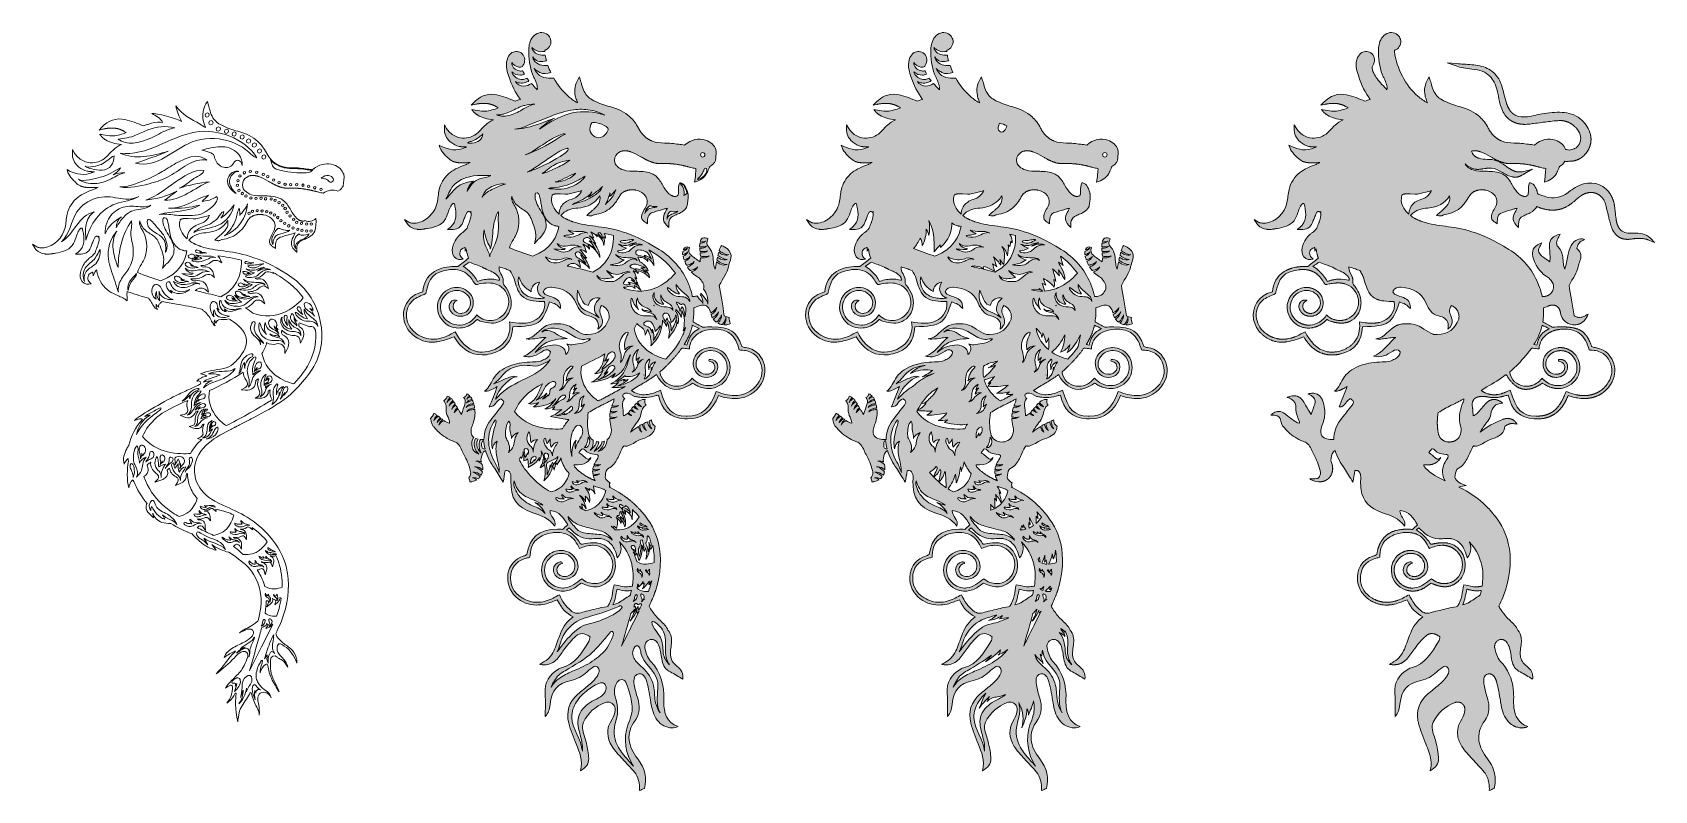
# Model space of a CAD drawing. Header units: millimetres. Extents: x -1356 to 546, y -801 to 88.
import ezdxf

# ---------------------------------------------------------------- set-up
doc = ezdxf.new("R2010")
doc.units = ezdxf.units.MM
doc.header["$MEASUREMENT"] = 0
for name, color, linetype in [('Layer 1', 7, 'Continuous'), ('Layer 2', 7, 'Continuous'), ('Layer 3', 7, 'Continuous'), ('Layer 4', 7, 'Continuous')]:
    doc.layers.add(name, color=color, linetype=linetype)

msp = doc.modelspace()

# ---------------------------------------------------------------- hatches: boundary and pattern name
at = {"layer": 'Layer 1'}
h = msp.add_hatch(color=1, dxfattribs=at)
h.dxf.hatch_style = 2
edge = h.paths.add_edge_path()
edge.add_spline(control_points=[(542.1, -153.4), (542.1, -153.4), (542, -153.4), (542, -153.4), (536, -147.5), (528.6, -147), (521.5, -147.3), (514.9, -147.7), (510.4, -146.6), (507.2, -143.9), (507.2, -143.9), (507.1, -143.8), (507.1, -143.8), (506.9, -143.7), (506.8, -143.5), (506.6, -143.4), (506.6, -143.4), (506.5, -143.2), (506.5, -143.2), (506.3, -143.1), (506.2, -143), (506.1, -142.8), (506.1, -142.8), (505.9, -142.7), (505.9, -142.7), (505.8, -142.5), (505.7, -142.4), (505.6, -142.3), (505.5, -142.2), (505.5, -142.2), (505.5, -142.1), (505.5, -142.1), (505.4, -142), (505.4, -142), (505.3, -141.9), (505.2, -141.8), (505.1, -141.6), (505.1, -141.6), (505, -141.5), (505, -141.5), (505, -141.5), (504.9, -141.4), (504.9, -141.4), (504.8, -141.3), (504.7, -141.1), (504.6, -141), (504.6, -140.9), (504.6, -140.8), (504.5, -140.8), (504.5, -140.8), (504.5, -140.7), (504.5, -140.7), (504.4, -140.6), (504.3, -140.4), (504.2, -140.3), (504.2, -140.2), (504.1, -140.1), (504.1, -140), (504, -139.8), (503.9, -139.7), (503.8, -139.5), (503.8, -139.4), (503.7, -139.3), (503.7, -139.2), (503.6, -139.1), (503.5, -138.9), (503.4, -138.7), (503.4, -138.6), (503.3, -138.5), (503.3, -138.4), (503.2, -138.2), (503.1, -138), (503.1, -137.9), (503.1, -137.9), (502.9, -137.5), (502.9, -137.5), (502.9, -137.4), (502.8, -137.2), (502.7, -137), (502.7, -137), (502.6, -136.6), (502.6, -136.6), (502.5, -136.4), (502.5, -136.2), (502.4, -136), (502.4, -136), (502.3, -135.7), (502.3, -135.7), (502.2, -135.5), (502.2, -135.3), (502.1, -135), (502.1, -135), (502, -134.7), (502, -134.7), (502, -134.4), (501.9, -134.2), (501.9, -134), (501.9, -134), (501.8, -133.6), (501.8, -133.6), (501.7, -133.4), (501.7, -133.1), (501.6, -132.8), (501.6, -132.8), (501.5, -132.5), (501.5, -132.5), (501.5, -132.2), (501.4, -131.9), (501.4, -131.5), (501.4, -131.5), (501.3, -131.4), (501.3, -131.4), (501.3, -131), (501.2, -130.6), (501.2, -130.2), (500.8, -127.6), (500.5, -124.9), (500.2, -122.3), (500, -120.1), (499.8, -117.9), (499.5, -115.7), (499.4, -115.2), (499.4, -114.7), (499.3, -114.2), (499.3, -114.2), (499.2, -113.9), (499.2, -113.9), (499.2, -113.8), (499.2, -113.8), (499.2, -113.7), (499.2, -113.7), (499.1, -113.3), (499.1, -113.3), (499.1, -113.1), (499, -112.9), (499, -112.7), (499, -112.7), (499, -112.5), (499, -112.5), (498.9, -112.1), (498.8, -111.6), (498.7, -111.2), (498.7, -111.2), (498.6, -110.9), (498.6, -110.9), (498.6, -110.8), (498.5, -110.7), (498.5, -110.6), (498.5, -110.6), (498.4, -110.1), (498.4, -110.1), (498.3, -110), (498.3, -109.9), (498.3, -109.8), (498.3, -109.8), (498.1, -109.3), (498.1, -109.3), (498, -109), (497.9, -108.6), (497.8, -108.3), (497.8, -108.3), (497.8, -108.2), (497.8, -108.2), (497.7, -108), (497.7, -107.9), (497.6, -107.8), (497.6, -107.8), (497.1, -106.5), (497.1, -106.5), (497.1, -106.4), (497, -106.3), (497, -106.1), (497, -106.1), (496.9, -106), (496.9, -106), (496.8, -105.7), (496.7, -105.5), (496.5, -105.1), (496.4, -104.9), (496.4, -104.7), (496.3, -104.5), (496.3, -104.5), (496.2, -104.4), (496.2, -104.4), (496.1, -104.2), (496, -104), (495.9, -103.8), (495.9, -103.8), (495.8, -103.6), (495.8, -103.6), (495.7, -103.5), (495.6, -103.3), (495.5, -103.1), (495.5, -103.1), (495.4, -102.9), (495.4, -102.9), (495.2, -102.6), (495.1, -102.3), (494.9, -102), (494.9, -102), (494.6, -101.5), (494.6, -101.5), (494.5, -101.3), (494.4, -101.2), (494.3, -101), (494.3, -101), (494, -100.5), (494, -100.5), (493.8, -100.3), (493.6, -100), (493.4, -99.7), (493.4, -99.7), (493.3, -99.6), (493.3, -99.6), (493.2, -99.5), (493.2, -99.5), (493.2, -99.4), (493.2, -99.4), (493.1, -99.4), (493.1, -99.4), (492.9, -99.1), (492.8, -98.9), (492.6, -98.7), (492.6, -98.7), (492.3, -98.4), (492.3, -98.4), (492.2, -98.1), (492, -97.9), (491.8, -97.7), (491.8, -97.7), (491.6, -97.5), (491.6, -97.5), (491.3, -97.2), (491.1, -97), (490.8, -96.7), (490.8, -96.7), (490.6, -96.4), (490.6, -96.4), (490.4, -96.2), (490.1, -96), (489.9, -95.8), (489.9, -95.8), (489.7, -95.6), (489.7, -95.6), (480.2, -86.7), (465.9, -85.9), (453.4, -93.6), (451.5, -94.7), (449.7, -96.1), (448, -97.3), (446.9, -98.1), (445.8, -98.9), (444.7, -99.7), (436.1, -105.6), (427.7, -107.1), (419, -104.6), (419, -104.6), (419, -104.5), (419, -104.5), (418, -104.1), (410.3, -101.7), (409.9, -101.4), (409.3, -100.8), (409.2, -100.2), (408.8, -98.9), (408.7, -98.1), (408.5, -97.3), (408.1, -96.3), (407.4, -94.4), (406, -91.7), (404.1, -89.9), (403, -89), (402, -88.4), (400.9, -88.2), (400.9, -88.2), (399.8, -88.1), (399.8, -88.1), (399.8, -88.1), (399.4, -89.1), (399.4, -89.1), (398.4, -91.5), (398.4, -94.3), (398.4, -96.9), (398.4, -98.4), (398.4, -99.8), (398.2, -101.1), (398.1, -101.5), (398, -101.9), (397.8, -102.3), (397.5, -102.8), (397.1, -103.2), (396.6, -103.5), (396.6, -103.5), (396.6, -103.5), (396.6, -103.5), (396.4, -103.6), (396.3, -103.7), (396.1, -103.8), (395.5, -104), (394.8, -104.1), (394.1, -104.1), (394, -104.1), (393.8, -104.1), (393.7, -104.1), (393.6, -104.1), (393.5, -104.1), (393.3, -104.1), (393.2, -104), (393.1, -104), (392.9, -104), (392.8, -104), (392.7, -103.9), (392.6, -103.9), (392.4, -103.9), (392.3, -103.8), (392.2, -103.8), (392, -103.8), (391.9, -103.7), (391.8, -103.7), (391.6, -103.7), (391.5, -103.6), (391.4, -103.6), (391.3, -103.5), (391.1, -103.5), (391, -103.4), (390.8, -103.4), (390.7, -103.3), (390.6, -103.2), (390.5, -103.2), (390.4, -103.2), (390.3, -103.1), (390.1, -103), (390, -103), (389.8, -102.9), (389.7, -102.8), (389.7, -102.8), (389.6, -102.8), (389.4, -102.7), (389.3, -102.6), (389.1, -102.5), (389.1, -102.5), (389, -102.4), (389, -102.4), (388.8, -102.3), (388.6, -102.2), (388.5, -102.1), (388.5, -102.1), (388.4, -102), (388.4, -102), (388, -101.7), (387.5, -101.3), (387.1, -101), (384.2, -98.3), (382.1, -94.9), (379.9, -91.2), (377.8, -87.5), (375.5, -83.7), (372.3, -80.8), (371.8, -80.3), (371.3, -79.9), (370.8, -79.6), (365.2, -75.4), (357.9, -74.8), (352.1, -74.7), (350.9, -74.6), (349.8, -74.6), (348.6, -74.6), (343.6, -74.6), (338.5, -74.6), (333.8, -73.1), (331.2, -72.3), (328.6, -70.9), (326.6, -69.1), (325.8, -68.3), (324.9, -67.3), (324.1, -66), (327.5, -68.8), (331.5, -71.5), (336.2, -72.2), (336.6, -72.3), (336.9, -72.3), (337.4, -72.3), (337.4, -72.3), (337.5, -72.4), (337.5, -72.4), (337.9, -72.4), (338.2, -72.4), (338.5, -72.4), (338.5, -72.4), (339.1, -72.4), (339.1, -72.4), (339.4, -72.4), (339.6, -72.4), (339.8, -72.4), (339.8, -72.4), (339.9, -72.4), (339.9, -72.4), (340.2, -72.4), (340.8, -72.4), (341.1, -72.3), (341.1, -72.3), (341.5, -72.3), (341.5, -72.3), (341.7, -72.3), (342, -72.3), (342.3, -72.2), (342.3, -72.2), (342.7, -72.2), (342.7, -72.2), (342.9, -72.2), (343.2, -72.1), (343.5, -72.1), (343.5, -72.1), (343.8, -72), (343.8, -72), (344.1, -72), (344.5, -71.9), (344.8, -71.9), (344.8, -71.9), (347.3, -71.5), (347.3, -71.5), (347.6, -71.4), (348, -71.3), (348.4, -71.3), (348.4, -71.3), (348.6, -71.3), (348.6, -71.3), (348.8, -71.2), (349.1, -71.2), (349.4, -71.1), (349.4, -71.1), (349.7, -71.1), (349.7, -71.1), (350, -71), (350.3, -71), (350.5, -71), (350.5, -71), (350.8, -71), (350.8, -71), (351.1, -70.9), (351.7, -70.9), (352, -70.9), (352, -70.9), (352, -70.9), (352, -70.9), (352.3, -70.8), (352.6, -70.8), (352.9, -70.8), (352.9, -70.8), (353.2, -70.8), (353.2, -70.8), (353.4, -70.8), (353.7, -70.8), (353.9, -70.8), (353.9, -70.8), (353.9, -70.8), (353.9, -70.8), (354.3, -70.8), (354.8, -70.8), (355.2, -70.9), (355.2, -70.9), (355.2, -70.9), (355.2, -70.9), (359.4, -71.3), (363.3, -73.4), (367.2, -75.6), (367.2, -75.6), (367.9, -76), (367.9, -76), (371.7, -78.2), (375.6, -80.4), (380, -81.3), (380.4, -81.4), (380.7, -81.4), (381, -81.5), (381, -81.5), (381.3, -81.5), (381.3, -81.5), (381.6, -81.5), (381.9, -81.6), (382.1, -81.6), (382.1, -81.6), (382.2, -81.6), (382.2, -81.6), (382.5, -81.6), (382.7, -81.6), (382.9, -81.6), (383, -81.6), (383, -81.6), (383.1, -81.6), (383.2, -81.6), (383.3, -81.6), (383.4, -81.6), (383.4, -81.6), (384, -81.6), (384, -81.6), (384.1, -81.5), (384.3, -81.5), (384.4, -81.5), (384.6, -81.5), (384.8, -81.5), (385, -81.4), (385, -81.4), (385, -81.4), (385, -81.4), (385.1, -81.4), (385.2, -81.4), (385.3, -81.4), (385.5, -81.3), (385.7, -81.3), (386, -81.2), (386, -81.2), (386.1, -81.2), (386.1, -81.2), (386.4, -81.1), (386.6, -81.1), (386.9, -81), (387, -81), (387, -80.9), (387.1, -80.9), (387.1, -80.9), (387.2, -80.9), (387.2, -80.9), (387.3, -80.8), (387.5, -80.8), (387.7, -80.7), (387.8, -80.7), (387.9, -80.6), (388, -80.6), (388.1, -80.5), (388.3, -80.4), (388.5, -80.4), (388.6, -80.3), (388.7, -80.3), (388.8, -80.2), (388.9, -80.2), (389.1, -80.1), (389.2, -80), (389.2, -80), (389.5, -79.9), (389.5, -79.9), (389.7, -79.8), (389.9, -79.7), (390.1, -79.6), (390.1, -79.6), (390.3, -79.5), (390.3, -79.5), (390.5, -79.4), (390.7, -79.3), (390.9, -79.1), (390.9, -79.1), (392.3, -78.4), (392.3, -78.4), (392.6, -78.2), (392.9, -78), (393.3, -77.8), (393.3, -77.8), (393.4, -77.7), (393.4, -77.7), (393.6, -77.6), (393.9, -77.4), (394.2, -77.2), (394.2, -77.2), (402.9, -72.3), (402.9, -72.3), (402.9, -72.3), (402.3, -72.5), (402.3, -72.5), (402.3, -72.5), (403.2, -72), (403.2, -72), (403.2, -72), (393.1, -74.8), (393.1, -74.8), (392.2, -75), (391.2, -75.2), (390.2, -75.3), (390.2, -75.3), (390, -75.3), (390, -75.3), (389.6, -75.4), (389.2, -75.4), (388.8, -75.4), (388.8, -75.4), (388.6, -75.4), (388.6, -75.4), (387.9, -75.5), (387.3, -75.4), (386.6, -75.4), (386.6, -75.4), (386.4, -75.4), (386.4, -75.4), (385.8, -75.3), (385.2, -75.2), (384.5, -75.1), (384.5, -75.1), (384.3, -75), (384.3, -75), (384, -74.9), (383.6, -74.8), (383.3, -74.8), (383.3, -74.8), (383, -74.7), (383, -74.7), (382.8, -74.6), (382.6, -74.6), (382.4, -74.5), (382.4, -74.5), (382.3, -74.4), (382.3, -74.4), (381.9, -74.3), (381.6, -74.2), (381.3, -74.1), (381.3, -74.1), (381, -74), (381, -74), (380.6, -73.8), (380.3, -73.7), (379.9, -73.5), (379.9, -73.5), (379.8, -73.4), (379.8, -73.4), (379.6, -73.4), (379.4, -73.3), (379.3, -73.2), (379.2, -73.1), (379, -73.1), (378.9, -73), (378.7, -72.9), (378.4, -72.7), (378.1, -72.6), (378.1, -72.6), (377.8, -72.4), (377.8, -72.4), (377.6, -72.3), (377.4, -72.2), (377.3, -72.1), (377.3, -72.1), (376.9, -71.9), (376.9, -71.9), (376.7, -71.8), (376.4, -71.6), (376.1, -71.4), (376.1, -71.4), (375.8, -71.2), (375.8, -71.2), (375.6, -71.1), (375.5, -71), (375.3, -70.9), (375.1, -70.8), (374.9, -70.6), (374.7, -70.5), (374.5, -70.4), (374.3, -70.2), (374.2, -70.1), (374.2, -70.1), (373.8, -69.8), (373.8, -69.8), (373.6, -69.7), (373.4, -69.6), (373.2, -69.4), (373, -69.3), (372.9, -69.2), (372.7, -69), (372.7, -69), (371.5, -68.1), (371.5, -68.1), (364.5, -62.7), (357.9, -60.3), (350.5, -60.6), (346.7, -60.7), (343.5, -60.4), (340.6, -59.4), (340.3, -59.3), (340, -59.2), (339.7, -59.1), (339.7, -59.1), (339.6, -59.1), (339.6, -59.1), (339.3, -58.9), (339, -58.8), (338.7, -58.7), (338.7, -58.7), (338.6, -58.6), (338.6, -58.6), (338.4, -58.5), (338.1, -58.4), (337.8, -58.3), (337.8, -58.3), (337.7, -58.2), (337.7, -58.2), (337.4, -58.1), (337.2, -57.9), (336.9, -57.8), (336.9, -57.8), (336.8, -57.7), (336.8, -57.7), (336.5, -57.5), (336.3, -57.4), (336.1, -57.2), (336.1, -57.2), (335.9, -57.1), (335.9, -57.1), (335.7, -56.9), (335.4, -56.8), (335.1, -56.6), (335.1, -56.6), (335.1, -56.5), (335.1, -56.5), (334.8, -56.3), (334.6, -56.1), (334.4, -55.9), (333.3, -54.6), (332.5, -53), (331.7, -51), (332.1, -50.9), (332.4, -50.8), (332.8, -50.8), (332.8, -50.8), (333, -50.8), (333, -50.8), (333.3, -50.7), (333.7, -50.7), (334, -50.6), (334, -50.6), (334.3, -50.6), (334.3, -50.6), (334.7, -50.6), (335, -50.6), (335.4, -50.6), (335.4, -50.6), (335.7, -50.6), (335.7, -50.6), (335.8, -50.6), (336, -50.6), (336.2, -50.6), (336.2, -50.6), (336.5, -50.6), (336.5, -50.6), (336.7, -50.6), (336.8, -50.6), (337, -50.6), (337, -50.6), (337.3, -50.7), (337.3, -50.7), (337.5, -50.7), (337.6, -50.7), (337.8, -50.7), (337.9, -50.7), (338, -50.8), (338.1, -50.8), (338.3, -50.8), (338.5, -50.8), (338.6, -50.8), (338.8, -50.9), (338.9, -50.9), (339, -50.9), (339.1, -50.9), (339.3, -51), (339.5, -51), (339.5, -51), (339.8, -51.1), (339.8, -51.1), (340, -51.1), (340.2, -51.2), (340.4, -51.2), (340.4, -51.2), (340.7, -51.3), (340.7, -51.3), (340.9, -51.3), (341.1, -51.4), (341.3, -51.4), (341.3, -51.4), (341.5, -51.5), (341.5, -51.5), (341.8, -51.6), (342.1, -51.7), (342.4, -51.8), (346.2, -53.1), (349.9, -55.2), (353.5, -57.2), (354.1, -57.6), (354.6, -57.9), (355.2, -58.2), (355.6, -58.5), (356.1, -58.7), (356.5, -58.9), (356.5, -58.9), (356.5, -59), (356.5, -59), (356.9, -59.2), (357.3, -59.4), (357.8, -59.6), (357.8, -59.6), (358.1, -59.8), (358.1, -59.8), (358.4, -60), (358.7, -60.2), (359, -60.3), (359, -60.3), (359.5, -60.6), (359.5, -60.6), (359.8, -60.7), (360, -60.8), (360.3, -61), (360.3, -61), (360.8, -61.2), (360.8, -61.2), (361.1, -61.4), (361.4, -61.5), (361.6, -61.6), (361.8, -61.7), (361.9, -61.8), (362, -61.8), (362, -61.8), (362.2, -61.9), (362.2, -61.9), (362.4, -62), (362.7, -62.1), (362.9, -62.3), (362.9, -62.3), (363.5, -62.5), (363.5, -62.5), (363.8, -62.6), (364, -62.7), (364.3, -62.8), (364.3, -62.8), (364.9, -63.1), (364.9, -63.1), (365.1, -63.2), (365.4, -63.3), (365.6, -63.4), (365.6, -63.4), (366.3, -63.6), (366.3, -63.6), (366.5, -63.7), (366.8, -63.8), (367, -63.9), (367, -63.9), (367.6, -64.1), (367.6, -64.1), (367.9, -64.2), (368.2, -64.3), (368.4, -64.3), (368.4, -64.3), (369.1, -64.5), (369.1, -64.5), (369.3, -64.6), (369.6, -64.7), (369.8, -64.7), (369.8, -64.7), (370.5, -64.9), (370.5, -64.9), (370.8, -65), (371, -65), (371.3, -65.1), (371.3, -65.1), (371.7, -65.1), (371.7, -65.1), (371.7, -65.1), (371.8, -65.2), (371.8, -65.2), (371.8, -65.2), (372, -65.2), (372, -65.2), (372.2, -65.2), (372.5, -65.3), (372.8, -65.3), (372.8, -65.3), (372.9, -65.3), (372.9, -65.3), (373.1, -65.4), (373.3, -65.4), (373.4, -65.4), (373.7, -65.4), (374, -65.5), (374.2, -65.5), (374.2, -65.5), (374.5, -65.5), (374.5, -65.5), (374.6, -65.5), (374.8, -65.5), (375, -65.5), (375.2, -65.6), (375.5, -65.6), (375.8, -65.6), (375.8, -65.6), (376.1, -65.6), (376.1, -65.6), (376.2, -65.6), (376.4, -65.6), (376.5, -65.6), (376.5, -65.6), (376.6, -65.6), (376.6, -65.6), (377.1, -65.6), (377.6, -65.6), (378, -65.6), (378, -65.6), (378.1, -65.6), (378.1, -65.6), (378.8, -65.5), (379.6, -65.5), (380.3, -65.5), (380.4, -65.5), (380.6, -65.5), (380.8, -65.5), (380.8, -65.5), (381.3, -65.5), (381.3, -65.5), (381.7, -65.4), (382.1, -65.4), (382.5, -65.4), (383.2, -65.4), (383.9, -65.4), (384.6, -65.5), (384.6, -65.5), (385.1, -65.5), (385.1, -65.5), (385.6, -65.5), (386.1, -65.5), (386.7, -65.5), (386.8, -65.5), (387, -65.6), (387.2, -65.6), (387.2, -65.6), (387.4, -65.6), (387.4, -65.6), (387.9, -65.6), (388.3, -65.6), (388.7, -65.7), (389, -65.7), (389.3, -65.7), (389.5, -65.7), (390, -65.8), (390.4, -65.8), (390.8, -65.8), (391.1, -65.9), (391.3, -65.9), (391.6, -65.9), (392, -66), (392.5, -66), (392.9, -66), (392.9, -66), (393, -66.1), (393, -66.1), (393.2, -66.1), (393.5, -66.1), (393.7, -66.1), (394.1, -66.2), (394.6, -66.3), (395, -66.3), (395, -66.3), (395.7, -66.4), (395.7, -66.4), (396.3, -66.5), (396.8, -66.6), (397.4, -66.7), (397.4, -66.7), (397.8, -66.7), (397.8, -66.7), (398.4, -66.8), (399.1, -67), (399.8, -67.1), (399.8, -67.1), (400.4, -67.2), (400.4, -67.2), (400.9, -67.3), (401.3, -67.4), (401.8, -67.5), (402, -67.5), (402.2, -67.6), (402.4, -67.6), (402.4, -67.6), (402.6, -67.6), (402.6, -67.6), (403, -67.7), (403.4, -67.8), (403.8, -67.9), (404.1, -68), (404.4, -68), (404.7, -68.1), (405.1, -68.2), (405.5, -68.3), (405.9, -68.4), (406.2, -68.5), (406.4, -68.5), (406.7, -68.6), (407.1, -68.7), (407.5, -68.8), (408, -68.9), (408, -68.9), (408.8, -69.1), (408.8, -69.1), (409.2, -69.2), (409.6, -69.3), (410.1, -69.5), (410.1, -69.5), (410.8, -69.7), (410.8, -69.7), (411.4, -69.8), (412, -70), (412.7, -70.2), (412.7, -70.2), (412.8, -70.2), (412.8, -70.2), (414.6, -70.8), (416.6, -71.1), (418.7, -71.3), (418.8, -73.1), (418.6, -74.9), (418.4, -76.9), (418.3, -78.2), (418.1, -79.5), (418.1, -80.9), (418.1, -80.9), (417.2, -87.3), (417.2, -87.3), (417.2, -87.3), (417.2, -87.3), (417.2, -87.3), (417.2, -87.3), (419.2, -86.6), (419.2, -86.6), (425.6, -84.6), (429.8, -81), (432.3, -75.2), (432.4, -75), (432.6, -74.8), (432.7, -74.6), (433.3, -73.6), (433.7, -72.5), (434, -71.5), (434.2, -70.8), (434.4, -70.2), (434.7, -69.6), (434.8, -69.4), (434.9, -69.1), (435.1, -68.9), (437.9, -67.5), (440, -65.5), (441.3, -62.9), (441.7, -62.9), (442, -63), (442.4, -63), (442.5, -63), (442.6, -63), (442.7, -63), (442.7, -63), (443, -63), (443, -63), (443.2, -63), (443.5, -63.1), (443.7, -63.1), (443.7, -63.1), (443.8, -63), (443.7, -63), (444, -63), (444.3, -63), (444.6, -63), (444.6, -63), (444.9, -63), (444.9, -63), (445, -63), (445.1, -63), (445.2, -63), (445.6, -63), (446, -62.9), (446.5, -62.8), (446.8, -62.9), (447.1, -62.9), (447.4, -62.9), (447.5, -62.9), (447.5, -62.9), (447.6, -62.9), (447.8, -62.9), (448, -62.9), (448.2, -62.8), (448.2, -62.8), (448.3, -62.8), (448.3, -62.8), (448.6, -62.8), (448.8, -62.8), (449, -62.8), (449.2, -62.8), (449.4, -62.8), (449.6, -62.7), (449.6, -62.7), (449.8, -62.7), (449.8, -62.7), (450, -62.7), (450.2, -62.7), (450.4, -62.7), (450.6, -62.6), (450.9, -62.6), (451.1, -62.5), (451.4, -62.5), (451.6, -62.5), (451.8, -62.4), (452, -62.4), (452.2, -62.3), (452.5, -62.3), (452.7, -62.2), (453, -62.1), (453.2, -62.1), (453.4, -62), (453.6, -62), (453.8, -61.9), (454.1, -61.8), (454.3, -61.7), (454.5, -61.7), (454.7, -61.6), (455, -61.5), (455.2, -61.4), (455.4, -61.4), (455.6, -61.3), (455.8, -61.2), (456, -61.1), (456.3, -61), (456.5, -60.9), (456.7, -60.8), (456.9, -60.7), (457.1, -60.6), (457.3, -60.5), (457.5, -60.4), (457.7, -60.3), (457.9, -60.2), (458.1, -60.1), (458.3, -60), (458.5, -59.9), (458.7, -59.8), (458.9, -59.6), (459.1, -59.5), (459.3, -59.4), (459.5, -59.3), (459.7, -59.1), (459.9, -59), (460.1, -58.9), (460.3, -58.8), (460.5, -58.6), (460.7, -58.5), (460.9, -58.4), (461.1, -58.2), (461.3, -58.1), (461.5, -57.9), (461.6, -57.8), (461.8, -57.7), (462, -57.5), (462.2, -57.4), (462.4, -57.2), (462.5, -57.1), (462.7, -56.9), (462.9, -56.8), (463.1, -56.6), (463.2, -56.4), (463.4, -56.3), (463.6, -56.1), (463.8, -56), (463.9, -55.8), (464.1, -55.6), (464.3, -55.5), (464.4, -55.3), (464.6, -55.1), (464.7, -55), (464.9, -54.8), (465.1, -54.6), (465.2, -54.4), (465.4, -54.3), (465.5, -54.1), (465.7, -53.9), (465.8, -53.7), (466, -53.6), (466.1, -53.4), (466.3, -53.2), (466.4, -53), (466.6, -52.8), (466.7, -52.6), (466.8, -52.4), (467, -52.2), (467.1, -52.1), (467.2, -51.9), (467.4, -51.7), (467.5, -51.5), (467.6, -51.3), (467.8, -51.1), (467.9, -50.9), (468, -50.7), (468.1, -50.5), (468.2, -50.3), (468.2, -50.3), (468.3, -50.2), (468.3, -50.2), (468.4, -50.1), (468.5, -49.9), (468.6, -49.7), (468.7, -49.5), (468.8, -49.3), (468.9, -49.1), (468.9, -49.1), (469, -48.9), (469, -48.9), (469.1, -48.7), (469.2, -48.6), (469.3, -48.4), (469.4, -48.2), (469.4, -48), (469.5, -47.8), (469.5, -47.8), (469.6, -47.7), (469.6, -47.7), (469.7, -47.5), (469.8, -47.3), (469.9, -47.1), (469.9, -46.9), (470, -46.7), (470.1, -46.6), (470.1, -46.6), (470.2, -46.3), (470.2, -46.3), (470.2, -46.2), (470.3, -46), (470.4, -45.8), (470.4, -45.6), (470.5, -45.4), (470.6, -45.2), (470.6, -45.2), (470.6, -45), (470.6, -45), (470.7, -44.8), (470.8, -44.6), (470.8, -44.4), (470.9, -44.2), (470.9, -44.1), (471, -43.9), (471, -43.9), (471, -43.6), (471, -43.6), (471.1, -43.4), (471.2, -43.2), (471.2, -43), (471.2, -42.8), (471.3, -42.7), (471.3, -42.5), (471.3, -42.5), (471.4, -42.2), (471.4, -42.2), (471.4, -42), (471.5, -41.8), (471.5, -41.6), (471.5, -41.4), (471.6, -41.3), (471.6, -41.1), (471.6, -41.1), (471.6, -40.8), (471.6, -40.8), (471.7, -40.6), (471.7, -40.4), (471.7, -40.2), (471.7, -40), (471.7, -39.9), (471.8, -39.7), (471.8, -39.7), (471.8, -39.3), (471.8, -39.3), (471.8, -39.1), (471.8, -38.9), (471.8, -38.7), (471.9, -38.6), (471.9, -38.4), (471.9, -38.2), (471.9, -38.2), (471.9, -37.8), (471.9, -37.8), (471.9, -37.7), (471.9, -37.5), (471.9, -37.3), (471.9, -37.1), (471.9, -37), (471.9, -36.8), (471.9, -36.8), (471.9, -36.4), (471.9, -36.4), (471.9, -36.2), (471.9, -36), (471.8, -35.8), (471.8, -35.6), (471.8, -35.5), (471.8, -35.3), (471.8, -35.3), (471.8, -34.9), (471.8, -34.9), (471.8, -34.7), (471.7, -34.5), (471.7, -34.3), (471.7, -34.2), (471.7, -34), (471.6, -33.9), (471.6, -33.9), (471.6, -33.4), (471.6, -33.4), (471.6, -33.2), (471.5, -33), (471.5, -32.8), (471.5, -32.7), (471.4, -32.6), (471.4, -32.4), (471.4, -32.4), (471.3, -32), (471.3, -32), (471.3, -31.8), (471.2, -31.6), (471.2, -31.4), (469.6, -25), (466.2, -19.3), (461.3, -14.8), (455.7, -9.6), (448.4, -6.4), (440.8, -5.7), (433.1, -5), (425.2, -5.8), (417.1, -6.8), (413.7, -7.2), (410.4, -7.9), (407.1, -8.7), (403.9, -9.5), (400.5, -10.2), (397.3, -10.6), (391.9, -11.2), (387.5, -10.8), (383.9, -9.2), (383.7, -9.1), (383.4, -8.9), (383.1, -8.8), (382.1, -8.3), (381.2, -7.7), (380.3, -6.9), (380.3, -6.9), (380.1, -6.8), (380.1, -6.8), (379.9, -6.7), (379.8, -6.5), (379.6, -6.4), (379.6, -6.4), (379.4, -6.2), (379.4, -6.2), (379.3, -6.1), (379.1, -5.9), (379, -5.8), (379, -5.8), (378.8, -5.6), (378.8, -5.6), (378.7, -5.5), (378.5, -5.3), (378.4, -5.2), (378.4, -5.2), (378.2, -5), (378.2, -5), (378.1, -4.8), (377.9, -4.6), (377.8, -4.5), (377.8, -4.5), (377.6, -4.3), (377.6, -4.3), (377.5, -4.1), (377.3, -3.9), (377.2, -3.7), (377.2, -3.7), (377.1, -3.6), (377.1, -3.6), (376.7, -3.1), (376.3, -2.5), (376, -2), (376, -2), (375.9, -1.8), (375.9, -1.8), (375.8, -1.6), (375.6, -1.4), (375.5, -1.1), (375.5, -1.1), (375.4, -0.9), (375.4, -0.9), (375.2, -0.7), (375.1, -0.5), (375, -0.3), (375, -0.3), (374.9, 0), (374.9, 0), (374.8, 0.2), (374.7, 0.5), (374.5, 0.7), (374.5, 0.7), (374.4, 1), (374.4, 1), (374.3, 1.2), (374.2, 1.4), (374.1, 1.7), (374.1, 1.8), (374, 1.9), (374, 2), (373.9, 2.2), (373.8, 2.5), (373.7, 2.7), (373.7, 2.7), (373.5, 3), (373.5, 3), (373.4, 3.3), (373.3, 3.6), (373.2, 3.9), (373.2, 3.9), (373.1, 4.1), (373.1, 4.1), (373, 4.4), (372.9, 4.8), (372.8, 5.2), (371.6, 8.8), (370.7, 12.5), (369.8, 16.1), (369.1, 18.7), (368.4, 21.3), (367.7, 24), (365.6, 31.1), (362.2, 36.9), (357.5, 41.2), (353.2, 45.1), (347.8, 47.7), (341.6, 49), (335.4, 50.3), (328.9, 50.7), (322.6, 51), (319.8, 51.2), (317, 51.3), (314.2, 51.6), (314.2, 51.6), (303.2, 52.5), (303.2, 52.5), (303.2, 52.5), (313.6, 48.9), (313.6, 48.9), (319, 47.1), (325, 45.9), (332, 45.3), (341.4, 44.6), (348.4, 41.8), (353.3, 36.8), (357.2, 32.8), (359.9, 27.5), (361.7, 20.4), (362.2, 18.2), (362.7, 15.9), (363.2, 13.7), (364.1, 9.4), (365.1, 4.9), (366.5, 0.6), (368.3, -4.9), (371.1, -9.4), (374.7, -12.7), (374.7, -12.7), (374.8, -12.8), (374.8, -12.8), (375, -12.9), (375.1, -13.1), (375.3, -13.2), (375.3, -13.3), (375.4, -13.3), (375.5, -13.4), (375.5, -13.4), (375.7, -13.6), (375.7, -13.6), (375.8, -13.7), (376, -13.8), (376.1, -13.9), (376.2, -14), (376.3, -14), (376.4, -14.1), (376.4, -14.1), (376.6, -14.3), (376.6, -14.3), (376.7, -14.4), (376.9, -14.5), (377, -14.5), (377.1, -14.6), (377.2, -14.7), (377.3, -14.7), (377.3, -14.7), (377.5, -14.9), (377.5, -14.9), (377.7, -15), (377.8, -15.1), (377.9, -15.2), (378, -15.2), (378.1, -15.3), (378.2, -15.3), (378.2, -15.3), (378.5, -15.5), (378.5, -15.5), (378.6, -15.6), (378.7, -15.7), (378.8, -15.7), (378.9, -15.8), (379.1, -15.9), (379.2, -15.9), (379.2, -15.9), (379.4, -16.1), (379.4, -16.1), (379.6, -16.1), (379.7, -16.2), (379.8, -16.3), (379.9, -16.3), (380, -16.4), (380.1, -16.4), (380.1, -16.4), (380.4, -16.6), (380.4, -16.6), (380.5, -16.6), (380.7, -16.7), (380.8, -16.8), (380.9, -16.8), (381, -16.9), (381.1, -16.9), (381.1, -16.9), (381.4, -17.1), (381.4, -17.1), (381.6, -17.1), (381.7, -17.2), (381.8, -17.2), (381.9, -17.3), (382.1, -17.3), (382.2, -17.4), (382.2, -17.4), (382.5, -17.5), (382.5, -17.5), (382.6, -17.5), (382.7, -17.6), (382.9, -17.6), (383, -17.7), (383.1, -17.7), (383.2, -17.8), (383.2, -17.8), (383.5, -17.9), (383.5, -17.9), (383.7, -17.9), (383.8, -18), (383.9, -18), (384.1, -18.1), (384.2, -18.1), (384.3, -18.1), (384.3, -18.1), (384.6, -18.2), (384.6, -18.2), (384.8, -18.3), (384.9, -18.3), (385, -18.4), (385.2, -18.4), (385.3, -18.4), (385.4, -18.5), (385.4, -18.5), (385.7, -18.5), (385.7, -18.5), (385.9, -18.6), (386, -18.6), (386.2, -18.7), (386.3, -18.7), (386.4, -18.7), (386.6, -18.7), (386.6, -18.7), (386.9, -18.8), (386.9, -18.8), (387, -18.9), (387.2, -18.9), (387.3, -18.9), (387.4, -18.9), (387.6, -19), (387.7, -19), (387.7, -19), (388.1, -19.1), (388.1, -19.1), (388.2, -19.1), (388.3, -19.1), (388.5, -19.1), (388.6, -19.2), (388.8, -19.2), (388.9, -19.2), (388.9, -19.2), (389.3, -19.2), (389.3, -19.2), (389.4, -19.3), (389.5, -19.3), (389.7, -19.3), (389.8, -19.3), (390, -19.3), (390.1, -19.4), (390.1, -19.4), (390.4, -19.4), (390.4, -19.4), (390.6, -19.4), (390.8, -19.4), (390.9, -19.4), (391.1, -19.5), (391.2, -19.5), (391.3, -19.5), (391.3, -19.5), (391.7, -19.5), (391.7, -19.5), (391.8, -19.5), (392, -19.5), (392.2, -19.5), (392.3, -19.5), (392.4, -19.6), (392.6, -19.6), (392.6, -19.6), (392.9, -19.6), (392.9, -19.6), (393.1, -19.6), (393.3, -19.6), (393.4, -19.6), (393.6, -19.6), (393.7, -19.6), (393.9, -19.6), (393.9, -19.6), (394.2, -19.6), (394.2, -19.6), (394.4, -19.6), (394.5, -19.6), (394.7, -19.6), (394.7, -19.6), (394.8, -19.6), (394.8, -19.6), (397.2, -19.6), (399.6, -19.3), (401.9, -18.9), (402.8, -18.8), (403.7, -18.7), (404.6, -18.6), (407.7, -18.2), (410.8, -17.8), (413.8, -17.4), (419.3, -16.6), (425, -15.9), (430.6, -15.4), (431.9, -15.3), (433.1, -15.2), (434.2, -15.2), (434.2, -15.2), (434.3, -15.1), (434.3, -15.1), (434.8, -15.1), (435.2, -15.1), (435.7, -15.1), (435.7, -15.1), (435.8, -15.1), (435.9, -15.1), (435.9, -15.1), (436.1, -15.1), (436.1, -15.1), (436.4, -15.1), (436.8, -15.1), (437.1, -15.2), (437.2, -15.2), (437.3, -15.2), (437.4, -15.2), (437.4, -15.2), (437.7, -15.2), (437.7, -15.2), (438, -15.2), (438.2, -15.2), (438.4, -15.3), (438.6, -15.3), (438.7, -15.3), (438.8, -15.3), (438.8, -15.3), (439.1, -15.4), (439.1, -15.4), (439.3, -15.4), (439.5, -15.4), (439.8, -15.5), (439.9, -15.5), (440, -15.5), (440.2, -15.5), (440.2, -15.5), (440.4, -15.6), (440.4, -15.6), (440.6, -15.6), (440.8, -15.7), (441.1, -15.7), (441.2, -15.8), (441.4, -15.8), (441.5, -15.9), (441.5, -15.9), (441.6, -15.9), (441.6, -15.9), (441.9, -15.9), (442.1, -16), (442.3, -16.1), (442.5, -16.1), (442.7, -16.2), (442.9, -16.3), (443.2, -16.3), (443.4, -16.4), (443.6, -16.5), (443.8, -16.6), (444, -16.6), (444.2, -16.7), (444.4, -16.8), (444.6, -16.9), (444.8, -17), (445, -17), (445.2, -17.1), (445.4, -17.2), (445.6, -17.3), (445.8, -17.4), (446.1, -17.5), (446.2, -17.6), (446.4, -17.7), (446.6, -17.8), (446.8, -17.9), (447, -18), (447.2, -18.1), (447.4, -18.2), (447.6, -18.3), (447.8, -18.4), (448, -18.6), (448.2, -18.7), (448.5, -18.8), (448.6, -18.9), (448.8, -19), (448.9, -19.1), (449.1, -19.3), (449.3, -19.4), (449.6, -19.6), (449.6, -19.6), (449.7, -19.6), (449.7, -19.6), (449.8, -19.7), (449.9, -19.8), (450.1, -19.9), (450.3, -20.1), (450.4, -20.2), (450.6, -20.3), (450.6, -20.3), (450.8, -20.5), (450.8, -20.5), (450.9, -20.6), (451.1, -20.7), (451.2, -20.8), (451.3, -20.9), (451.5, -21), (451.7, -21.2), (451.7, -21.2), (451.9, -21.4), (451.9, -21.4), (452, -21.5), (452.1, -21.6), (452.2, -21.7), (452.4, -21.8), (452.6, -22), (452.8, -22.2), (452.8, -22.2), (453, -22.4), (453, -22.4), (453.1, -22.5), (453.2, -22.5), (453.3, -22.6), (453.6, -23), (454, -23.3), (454.3, -23.6), (459.2, -28.8), (460.8, -34.4), (459.1, -40.2), (458.3, -43.2), (456.8, -45.4), (454.4, -47), (453.8, -47.2), (453.2, -47.6), (452.6, -47.9), (452.3, -48.1), (452.1, -48.2), (451.8, -48.4), (450.2, -49), (448.4, -49.5), (446.3, -49.7), (444.9, -49.7), (443.6, -49.4), (442, -48.9), (441.1, -46.5), (439.6, -44.3), (437.7, -42.5), (435.7, -40.5), (433.1, -39), (430.2, -38.1), (421.6, -35.4), (413.5, -37.2), (405.5, -43.8), (403.1, -43.5), (400.8, -43.2), (398.5, -42.9), (393, -42.2), (387.3, -41.4), (381.8, -41.5), (376.5, -41.6), (371.7, -40.8), (367.6, -39.3), (367.2, -39.1), (366.9, -39), (366.6, -38.9), (366.6, -38.9), (366.5, -38.8), (366.5, -38.8), (366.2, -38.7), (365.9, -38.6), (365.6, -38.4), (365.6, -38.4), (365.5, -38.4), (365.5, -38.4), (365.2, -38.2), (364.9, -38.1), (364.7, -38), (364.7, -38), (364.5, -37.9), (364.5, -37.9), (364.3, -37.7), (364, -37.6), (363.7, -37.4), (363.7, -37.4), (363.6, -37.4), (363.6, -37.4), (363.3, -37.2), (363.1, -37.1), (362.8, -36.9), (362.8, -36.9), (362.6, -36.8), (362.6, -36.8), (362.4, -36.6), (362.2, -36.5), (361.9, -36.3), (361.9, -36.3), (361.7, -36.2), (361.7, -36.2), (361.5, -36), (361.3, -35.9), (361.1, -35.7), (361.1, -35.7), (360.8, -35.6), (360.8, -35.6), (360.6, -35.4), (360.4, -35.2), (360.2, -35.1), (360.2, -35.1), (360.2, -35), (360.2, -35), (360.1, -35), (360, -34.9), (360, -34.9), (359.8, -34.7), (359.6, -34.6), (359.4, -34.4), (359.4, -34.4), (359.4, -34.4), (359.4, -34.4), (359.3, -34.3), (359.2, -34.2), (359.1, -34.1), (359.1, -34.1), (359.1, -34.1), (359.1, -34.1), (358.9, -34), (358.8, -33.8), (358.6, -33.7), (358.6, -33.7), (358.5, -33.6), (358.5, -33.6), (358.4, -33.6), (358.4, -33.5), (358.3, -33.4), (358.2, -33.3), (358, -33.1), (357.9, -33), (357.9, -33), (357.5, -32.6), (357.5, -32.6), (357.4, -32.5), (357.2, -32.3), (357, -32.1), (357, -32.1), (356.7, -31.8), (356.7, -31.8), (356.6, -31.6), (356.4, -31.5), (356.3, -31.3), (356.3, -31.3), (356.2, -31.1), (356.2, -31.1), (356.1, -31.1), (356, -31), (356, -31), (355.8, -30.8), (355.7, -30.6), (355.5, -30.4), (355.5, -30.4), (355.3, -30.1), (355.3, -30.1), (355.1, -29.9), (354.9, -29.6), (354.8, -29.4), (354.8, -29.4), (354.6, -29.1), (354.6, -29.1), (354.4, -28.9), (354.2, -28.7), (354.1, -28.4), (354.1, -28.4), (353.9, -28.2), (353.9, -28.2), (353.7, -27.9), (353.5, -27.6), (353.3, -27.4), (353.3, -27.4), (353.2, -27.2), (353.2, -27.2), (353, -26.8), (352.8, -26.5), (352.6, -26.2), (352.6, -26.2), (352.6, -26.1), (352.6, -26.1), (352.1, -25.4), (351.7, -24.6), (351.3, -23.9), (348.7, -18.8), (345.4, -14.4), (341.3, -10.8), (335.3, -5.3), (327.5, -1.4), (317.6, 1.2), (311.8, 2.8), (305.6, 5.1), (298.9, 8.2), (296.5, 9.4), (294.3, 10.8), (292.4, 12.6), (288.6, 16.2), (286, 21.2), (284.7, 27.3), (284.4, 28.8), (283.3, 32.1), (283, 33.1), (283, 33.1), (282.1, 36.3), (282.1, 36.3), (282.1, 36.3), (280.5, 33.4), (280.5, 33.4), (277, 27.1), (275.9, 20.8), (277.2, 14), (277.6, 12.2), (278.3, 10.4), (278.9, 8.8), (279.3, 7.7), (279.7, 6.7), (280, 5.6), (276.1, 7.8), (272.4, 10.4), (268.8, 13.5), (254.4, 26.1), (243.9, 46.1), (241.4, 65.7), (241.4, 66.1), (241.3, 66.7), (241.4, 66.9), (241.6, 67.3), (242.2, 67.6), (242.8, 67.9), (243, 68), (243.1, 68.1), (243.3, 68.1), (247.4, 70.3), (249.7, 75.6), (248.3, 80.2), (247.8, 82.1), (246.7, 83.9), (245.1, 85.3), (243, 87.1), (240.5, 88.1), (237.9, 88.1), (232.9, 88.2), (227.8, 84.7), (225.2, 79.5), (222.8, 74.7), (222.6, 69.2), (222.6, 64.6), (222.8, 53.9), (224.7, 44.4), (228.3, 36.2), (228.6, 35.6), (229, 34.9), (229.3, 34.2), (231.3, 29.7), (233.4, 25.1), (232.6, 20.9), (232.6, 20.9), (231.7, 21.9), (231.7, 21.9), (227.8, 26), (221.5, 33.2), (220.9, 34.2), (220.6, 34.6), (220.4, 34.9), (220.1, 35.3), (217.6, 39.2), (213.4, 45.8), (215.9, 49.4), (218.9, 54), (218.6, 59.6), (215.1, 63), (215.1, 63), (214.9, 63.2), (214.9, 63.2), (211.8, 66.1), (206.6, 66.7), (202.9, 64.5), (200.9, 63.3), (199.3, 61.3), (198.1, 58.8), (195, 51.9), (196.9, 43.8), (199, 37.6), (202.6, 26.2), (207.1, 17.2), (212.9, 9.7), (211, 9.1), (208.9, 8.4), (206.7, 7.6), (200, 10.5), (192.9, 13.4), (185.3, 15), (175.3, 17.2), (165.9, 14.1), (158.2, 6.1), (158.2, 6.1), (155, 2.8), (155, 2.8), (155, 2.8), (159.1, 3.7), (159.1, 3.7), (159.1, 3.7), (159.5, 3.8), (159.5, 3.8), (159.9, 3.9), (160.2, 4), (160.6, 4), (160.6, 4), (160.9, 4.1), (160.9, 4.1), (161.3, 4.2), (161.7, 4.2), (162, 4.3), (162, 4.3), (162.3, 4.3), (162.3, 4.3), (162.6, 4.4), (162.9, 4.4), (163.2, 4.5), (163.2, 4.5), (163.5, 4.5), (163.5, 4.5), (163.9, 4.6), (164.2, 4.6), (164.6, 4.7), (164.6, 4.7), (164.9, 4.7), (164.9, 4.7), (165.3, 4.8), (165.6, 4.8), (166, 4.8), (166, 4.8), (166, 4.8), (166, 4.8), (166.4, 4.9), (166.8, 4.9), (167.2, 4.9), (167.2, 4.9), (167.4, 5), (167.4, 5), (167.8, 5), (168.2, 5), (168.6, 5), (168.6, 5), (168.9, 5), (168.9, 5), (169.1, 5), (169.4, 5), (169.7, 5), (169.7, 5), (170, 5), (170, 5), (170.2, 5), (170.5, 5), (170.7, 5), (170.7, 5), (170.9, 5), (170.9, 5), (171.1, 5), (171.4, 5), (171.7, 5), (171.7, 5), (172, 5), (172, 5), (172.2, 5), (172.4, 4.9), (172.6, 4.9), (172.6, 4.9), (172.9, 4.9), (172.9, 4.9), (173.1, 4.9), (173.3, 4.9), (173.5, 4.8), (173.5, 4.8), (173.8, 4.8), (173.8, 4.8), (174, 4.8), (174.2, 4.8), (174.4, 4.7), (174.4, 4.7), (174.7, 4.7), (174.7, 4.7), (174.9, 4.7), (175.2, 4.6), (175.4, 4.6), (175.4, 4.6), (175.5, 4.5), (175.5, 4.5), (175.8, 4.5), (176.1, 4.5), (176.3, 4.4), (176.3, 4.4), (176.6, 4.3), (176.6, 4.3), (176.8, 4.3), (177, 4.2), (177.2, 4.2), (177.2, 4.2), (177.5, 4.1), (177.5, 4.1), (177.7, 4.1), (177.9, 4), (178.1, 3.9), (178.1, 3.9), (178.4, 3.9), (178.4, 3.9), (178.6, 3.8), (178.8, 3.8), (179, 3.7), (179, 3.7), (179.2, 3.6), (179.2, 3.6), (179.5, 3.5), (179.8, 3.4), (180.1, 3.3), (180.4, 3.2), (180.6, 3.1), (180.9, 3), (180.9, 3), (181.2, 2.9), (181.2, 2.9), (181.4, 2.8), (181.6, 2.7), (181.8, 2.6), (181.8, 2.6), (182, 2.5), (182, 2.5), (182.2, 2.4), (182.4, 2.3), (182.6, 2.2), (182.6, 2.2), (182.9, 2.1), (182.9, 2.1), (183.1, 2), (183.3, 1.9), (183.5, 1.8), (183.5, 1.8), (183.7, 1.7), (183.7, 1.7), (184, 1.5), (184.2, 1.4), (184.5, 1.2), (185.3, 0.7), (186.2, 0.2), (187, -0.3), (182.3, -2.1), (176.9, -3.7), (171.3, -4.2), (168.4, -4.4), (155.8, -2.3), (155.8, -2.3), (155.9, -2.4), (156, -2.5), (156.1, -2.6), (156.1, -2.6), (156.2, -2.8), (156.2, -2.8), (156.3, -2.9), (156.4, -3), (156.4, -3.1), (156.5, -3.2), (156.6, -3.3), (156.7, -3.4), (156.7, -3.4), (156.7, -3.5), (156.7, -3.5), (156.8, -3.6), (157, -3.7), (157.1, -3.9), (157.2, -4), (157.3, -4.1), (157.4, -4.2), (157.5, -4.4), (157.6, -4.5), (157.7, -4.6), (157.8, -4.7), (157.9, -4.8), (158, -5), (158.2, -5.1), (158.3, -5.2), (158.5, -5.4), (158.5, -5.4), (158.5, -5.4), (158.5, -5.4), (158.6, -5.5), (158.7, -5.6), (158.7, -5.6), (158.9, -5.8), (159.1, -6), (159.4, -6.2), (159.4, -6.2), (159.4, -6.3), (159.4, -6.3), (159.7, -6.5), (160, -6.8), (160.2, -7), (160.2, -7), (160.3, -7), (160.3, -7), (160.5, -7.2), (160.8, -7.4), (161, -7.6), (161, -7.6), (161.2, -7.7), (161.2, -7.7), (161.4, -7.9), (161.6, -8), (161.9, -8.2), (161.9, -8.2), (162, -8.3), (162, -8.3), (162.3, -8.5), (162.5, -8.6), (162.8, -8.8), (162.8, -8.8), (162.8, -8.8), (162.8, -8.8), (167.6, -11.8), (173.8, -13.6), (181.3, -14.1), (181.3, -14.1), (181.3, -14.1), (181.3, -14.1), (177.8, -15.8), (174.6, -18), (171.9, -20.4), (170.3, -21.8), (168.9, -23.4), (167.4, -24.9), (165.4, -27.1), (163.4, -29.2), (161.1, -31), (155.8, -34.9), (148.8, -36.6), (142.3, -35.3), (137.9, -34.5), (133.6, -32.3), (130.3, -29.1), (128.7, -27.7), (127.4, -26.1), (126.3, -24.3), (126.3, -24.3), (123.8, -20.3), (123.8, -20.3), (123.8, -20.3), (123.8, -24.9), (123.8, -24.9), (123.8, -24.9), (123.8, -24.9), (123.8, -24.9), (123.4, -30.4), (125.9, -35.9), (130.6, -40), (130.6, -40), (130.7, -40.1), (130.7, -40.1), (130.9, -40.2), (131.1, -40.4), (131.3, -40.6), (134.2, -42.9), (137.5, -44.6), (141.1, -45.4), (141.5, -45.5), (142, -45.6), (142.6, -45.7), (142.6, -45.7), (142.9, -45.8), (142.9, -45.8), (143, -45.8), (143, -45.8), (143.1, -45.8), (143.1, -45.8), (143.2, -45.8), (143.2, -45.8), (143.3, -45.8), (143.4, -45.8), (143.6, -45.8), (143.6, -45.8), (144.3, -45.9), (144.3, -45.9), (144.3, -45.9), (144.4, -46), (144.4, -46), (144.4, -46), (145.2, -46), (145.2, -46), (145.3, -46), (145.5, -46), (145.6, -46.1), (145.6, -46.1), (145.7, -46.1), (145.7, -46.1), (145.8, -46.1), (145.9, -46.1), (146, -46.1), (146, -46.1), (146.3, -46.1), (146.3, -46.1), (146.8, -46.1), (147.3, -46.1), (147.8, -46.1), (147.8, -46.1), (147.9, -46.1), (147.9, -46.1), (148, -46.1), (148, -46.1), (148.1, -46.1), (148.1, -46.1), (148.2, -46.1), (148.2, -46.1), (148.5, -46.1), (148.8, -46.1), (149.1, -46.1), (149.2, -46.1), (149.4, -46.1), (149.5, -46.1), (149.6, -46.1), (149.7, -46.1), (149.8, -46.1), (149, -46.5), (148.1, -46.9), (147.3, -47.2), (138.6, -50.6), (128.6, -49.9), (120.5, -45.4), (120.5, -45.4), (117.6, -43.8), (117.6, -43.8), (117.6, -43.8), (118.6, -46.9), (118.6, -46.9), (119.5, -49.9), (121.6, -52.3), (123.4, -54.4), (124.5, -55.6), (125.8, -57.1), (127.3, -58.4), (129.3, -60.4), (131.3, -61.8), (133.3, -62.8), (133.5, -62.9), (133.8, -63), (134, -63.1), (134, -63.1), (134.1, -63.1), (134.1, -63.1), (134.3, -63.2), (134.5, -63.3), (134.7, -63.4), (134.7, -63.4), (135, -63.5), (135, -63.5), (135.2, -63.5), (135.3, -63.6), (135.5, -63.6), (135.5, -63.6), (135.8, -63.7), (135.8, -63.7), (135.9, -63.8), (136.1, -63.8), (136.2, -63.8), (136.2, -63.8), (136.6, -63.9), (136.6, -63.9), (136.7, -64), (136.8, -64), (137, -64), (137, -64), (137.1, -64.1), (137.2, -64.1), (137.2, -64.1), (137.3, -64.1), (137.3, -64.1), (137.4, -64.1), (137.6, -64.2), (137.7, -64.2), (137.7, -64.2), (138, -64.3), (138, -64.3), (138.2, -64.3), (138.3, -64.3), (138.5, -64.3), (138.5, -64.3), (138.8, -64.4), (138.8, -64.4), (138.9, -64.4), (139.1, -64.4), (139.2, -64.4), (139.2, -64.4), (139.5, -64.5), (139.5, -64.5), (139.7, -64.5), (139.8, -64.5), (140, -64.5), (140, -64.5), (140.3, -64.6), (140.3, -64.6), (140.4, -64.6), (140.6, -64.6), (140.7, -64.6), (140.7, -64.6), (141.3, -64.7), (141.3, -64.7), (141.4, -64.7), (141.4, -64.7), (141.5, -64.7), (141.5, -64.7), (145, -64.8), (145, -64.8), (145, -64.8), (145.4, -64.8), (145.4, -64.8), (148.3, -64.8), (151.1, -64.6), (153.9, -64.3), (153.4, -64.6), (152.9, -64.9), (152.5, -65.2), (151.1, -65.8), (149.7, -66.3), (148.4, -66.9), (142.2, -69.3), (135.8, -71.8), (130.5, -76), (124.1, -81), (119.6, -88), (117.7, -95.9), (117.1, -98.6), (116.7, -101.3), (116.4, -104), (116.1, -106.5), (115.8, -109.1), (115.3, -111.5), (112.5, -123.9), (102.3, -133.7), (90.7, -135.4), (88.3, -135.7), (86.2, -135.6), (84.3, -135.2), (84.3, -135.2), (84.2, -135.2), (84.2, -135.2), (83.8, -135), (83.3, -134.9), (82.9, -134.7), (82.8, -134.7), (82.7, -134.6), (82.6, -134.6), (82.5, -134.5), (82.4, -134.5), (82.3, -134.4), (82.2, -134.4), (82.1, -134.3), (82, -134.2), (82, -134.2), (76.9, -131.2), (76.9, -131.2), (76.9, -131.2), (79.9, -136), (79.9, -136), (80.4, -136.7), (80.9, -137.4), (81.5, -138), (83.9, -140.5), (87.4, -142.1), (91.3, -142.6), (91.6, -142.6), (91.8, -142.7), (92.1, -142.7), (92.1, -142.7), (92.3, -142.7), (92.3, -142.7), (92.5, -142.7), (92.7, -142.7), (92.9, -142.8), (93, -142.8), (93.1, -142.8), (93.2, -142.8), (93.2, -142.8), (93.4, -142.8), (93.4, -142.8), (93.5, -142.8), (93.6, -142.8), (93.7, -142.8), (93.8, -142.8), (93.9, -142.8), (94.1, -142.8), (94.1, -142.8), (94.5, -142.8), (94.5, -142.8), (94.9, -142.8), (95.2, -142.8), (95.6, -142.8), (95.6, -142.8), (95.9, -142.8), (95.9, -142.8), (96.6, -142.7), (97.3, -142.7), (98, -142.6), (98, -142.6), (98.3, -142.6), (98.3, -142.6), (98.4, -142.6), (98.6, -142.5), (98.7, -142.5), (98.7, -142.5), (99, -142.5), (99, -142.5), (99.2, -142.5), (99.4, -142.4), (99.6, -142.4), (99.6, -142.4), (99.9, -142.4), (99.9, -142.4), (100.1, -142.4), (100.2, -142.3), (100.4, -142.3), (100.4, -142.3), (100.6, -142.3), (100.6, -142.3), (101.3, -142.2), (102, -142.1), (102.7, -141.9), (102.7, -141.9), (104, -141.7), (104, -141.7), (111, -140.5), (119, -138.6), (123.6, -132.7), (125.8, -129.9), (127, -126.4), (128.1, -123.1), (128.9, -120.7), (129.6, -118.4), (130.8, -116.3), (131.4, -115), (132.3, -113.8), (133.3, -112.7), (133.3, -112.7), (133.4, -112.6), (133.4, -112.6), (133.4, -112.6), (133.4, -112.5), (133.4, -112.5), (133.5, -112.5), (133.5, -112.5), (133.6, -112.5), (133.6, -112.4), (133.7, -112.4), (133.7, -112.4), (133.7, -112.4), (133.7, -112.4), (133.7, -112.4), (133.8, -112.4), (133.8, -112.3), (133.8, -112.3), (133.8, -112.3), (133.9, -112.3), (133.9, -112.3), (133.9, -112.3), (134, -112.3), (134, -112.3), (134, -112.3), (134, -112.3), (134, -112.3), (134.1, -112.3), (134.1, -112.3), (134.2, -112.3), (134.2, -112.3), (134.2, -112.3), (134.2, -112.3), (134.2, -112.3), (134.3, -112.3), (134.3, -112.3), (134.3, -112.3), (134.3, -112.3), (134.4, -112.3), (134.4, -112.3), (134.5, -112.3), (134.5, -112.3), (134.5, -112.3), (134.5, -112.3), (134.6, -112.3), (134.6, -112.3), (134.7, -112.4), (134.7, -112.4), (134.7, -112.4), (134.7, -112.4), (134.8, -112.4), (134.8, -112.4), (134.9, -112.4), (134.9, -112.4), (134.9, -112.5), (134.9, -112.5), (135, -112.5), (135, -112.5), (135, -112.5), (135, -112.5), (135.1, -112.6), (135.1, -112.6), (135.1, -112.6), (135.1, -112.6), (135.2, -112.7), (135.2, -112.7), (135.2, -112.7), (135.3, -112.8), (135.3, -112.8), (135.3, -112.8), (135.3, -112.8), (135.3, -112.9), (135.3, -112.9), (135.4, -112.9), (135.4, -113), (135.4, -113), (135.4, -113), (135.4, -113), (135.4, -113), (135.5, -113.1), (135.5, -113.1), (135.5, -113.1), (135.5, -113.2), (135.5, -113.2), (135.5, -113.2), (135.5, -113.3), (135.5, -113.3), (135.8, -114), (135.9, -114.7), (136.1, -115.4), (137.9, -124.5), (138.9, -133.3), (130.5, -140.5), (130.5, -140.5), (127.4, -143), (127.4, -143), (127.4, -143), (131.4, -142.9), (131.4, -142.9), (135, -142.8), (137.8, -142.4), (139.9, -141.4), (142.4, -140.1), (143.8, -137.9), (145.2, -134.8), (145.9, -133.3), (146.5, -131.6), (147.1, -130), (147.7, -128.4), (148.4, -126.7), (149.1, -125.1), (149.4, -124.5), (149.8, -123.8), (150.1, -123.1), (150.2, -123), (150.3, -122.9), (150.4, -122.7), (150.4, -122.7), (150.5, -122.7), (150.5, -122.7), (150.6, -122.6), (150.6, -122.5), (150.7, -122.5), (150.7, -122.5), (150.8, -122.4), (150.8, -122.4), (150.9, -122.3), (150.9, -122.3), (151, -122.2), (151, -122.2), (151.1, -122.2), (151.1, -122.2), (151.2, -122.1), (151.3, -122.1), (151.4, -122), (151.4, -122), (151.4, -122), (151.5, -122), (151.6, -122), (151.7, -121.9), (151.8, -121.9), (151.8, -121.9), (151.9, -121.9), (151.9, -121.9), (152, -121.9), (152, -121.9), (152.1, -121.9), (152.2, -121.9), (152.2, -121.9), (152.3, -121.9), (152.4, -121.9), (152.5, -121.9), (152.6, -121.9), (152.6, -121.9), (152.6, -121.9), (152.6, -121.9), (152.7, -121.9), (152.8, -121.9), (152.9, -121.9), (152.9, -121.9), (153, -121.9), (153, -121.9), (153.1, -122), (153.2, -122), (153.3, -122), (153.3, -122), (153.4, -122.1), (153.4, -122.1), (153.5, -122.1), (153.6, -122.1), (153.7, -122.2), (153.7, -122.2), (153.7, -122.2), (153.7, -122.2), (153.8, -122.3), (153.9, -122.3), (154, -122.4), (154, -122.4), (154.1, -122.4), (154.1, -122.4), (154.1, -122.5), (154.2, -122.6), (154.3, -122.7), (154.3, -122.7), (155.3, -121.7), (155.3, -121.7), (155.3, -121.7), (154.3, -122.7), (154.3, -122.7), (154.5, -122.9), (154.7, -123.1), (154.8, -123.4), (154.8, -123.4), (154.8, -123.4), (154.8, -123.4), (154.9, -123.7), (155, -123.9), (155, -124.2), (155.3, -126.9), (154.6, -129.4), (153.1, -133.9), (153.1, -133.9), (153.1, -134), (153.1, -134), (153, -134.4), (152.8, -134.7), (152.6, -135.1), (151.8, -137.2), (150.8, -139.3), (150.3, -141.5), (149.9, -142), (149.5, -142.5), (149, -143), (147.9, -144.2), (146.6, -145.2), (145.2, -146.3), (144.3, -147), (143.4, -147.7), (142.5, -148.5), (138.6, -152), (135.7, -156.4), (134, -161.3), (132.6, -165.5), (132.5, -169.2), (133.7, -172.3), (135.1, -175.8), (139.1, -178.9), (143.2, -178.1), (143.2, -178.1), (145.9, -177.5), (145.9, -177.5), (145.9, -177.5), (143.9, -175.7), (143.9, -175.7), (142.5, -174.5), (141.8, -172.6), (141.9, -170.5), (142, -168.4), (143, -166.6), (144.5, -165.6), (145.3, -165), (146.2, -164.7), (147.1, -164.3), (147.4, -164.2), (147.7, -164.1), (147.9, -163.9), (147.9, -163.9), (148.1, -168.2), (148.1, -168.2), (148.1, -168.2), (149.4, -165.5), (149.4, -165.5), (149.5, -165.9), (149.5, -166.4), (149.6, -166.8), (149.6, -166.8), (149.6, -166.9), (149.6, -166.9), (149.8, -168.3), (150, -169.6), (150.4, -171), (150.4, -171.1), (150.4, -171.1), (150.4, -171.1), (150.5, -171.5), (150.6, -171.9), (150.7, -172.3), (150.7, -172.4), (150.7, -172.5), (150.8, -172.6), (150.9, -173), (151, -173.3), (151.1, -173.6), (151.1, -173.8), (151.2, -173.9), (151.2, -174), (151.3, -174.3), (151.4, -174.7), (151.5, -175), (151.6, -175.1), (151.6, -175.2), (151.6, -175.3), (151.8, -175.8), (152, -176.2), (152.1, -176.6), (147.8, -180), (143.7, -183.2), (139.6, -186.3), (138.5, -186.3), (137.5, -186.3), (136.4, -186.3), (136.2, -186.3), (136.1, -186.2), (135.9, -186.2), (135.9, -186.2), (135.8, -186.2), (135.7, -186.2), (134.6, -186.2), (133.5, -186.3), (132.5, -186.3), (132.4, -186.3), (132.4, -186.3), (132.3, -186.3), (131.8, -186.4), (131.3, -186.4), (130.8, -186.4), (130.7, -186.5), (130.5, -186.5), (130.4, -186.5), (130, -186.5), (129.5, -186.6), (129.1, -186.6), (129, -186.6), (128.8, -186.6), (128.7, -186.7), (128.3, -186.7), (127.8, -186.8), (127.4, -186.8), (127.3, -186.9), (127.1, -186.9), (127, -186.9), (126.6, -187), (126.1, -187), (125.7, -187.1), (125.6, -187.1), (125.5, -187.2), (125.4, -187.2), (124.2, -187.4), (123.1, -187.7), (122, -188), (121.5, -188.1), (121, -188.3), (120.5, -188.4), (120.3, -188.5), (120.2, -188.5), (120.1, -188.5), (119.7, -188.7), (119.3, -188.8), (118.9, -189), (118.7, -189), (118.6, -189.1), (118.4, -189.1), (118, -189.3), (117.7, -189.4), (117.3, -189.6), (117.1, -189.6), (117, -189.7), (116.8, -189.8), (116.4, -189.9), (116.1, -190.1), (115.7, -190.3), (115.5, -190.3), (115.4, -190.4), (115.3, -190.5), (114.8, -190.7), (114.4, -190.9), (114, -191.1), (113.9, -191.2), (113.8, -191.2), (113.7, -191.3), (113.2, -191.5), (112.7, -191.8), (112.2, -192.1), (103, -197.6), (99.4, -206.3), (98.4, -216.1), (80.5, -220.3), (74.1, -234.8), (76.2, -247.9), (77.1, -253.5), (79.5, -258.7), (83.2, -262.9), (83.6, -263.3), (84, -263.8), (84.5, -264.2), (84.5, -264.3), (84.6, -264.3), (84.6, -264.4), (85, -264.8), (85.5, -265.2), (85.9, -265.6), (86, -265.7), (86, -265.7), (86.1, -265.8), (87, -266.6), (87.9, -267.4), (88.8, -268.1), (88.9, -268.1), (88.9, -268.2), (89, -268.2), (89.4, -268.6), (89.9, -268.9), (90.4, -269.2), (90.4, -269.2), (90.5, -269.3), (90.5, -269.3), (91.5, -270), (92.5, -270.6), (93.5, -271.1), (93.6, -271.2), (93.6, -271.2), (93.6, -271.2), (94.1, -271.5), (94.6, -271.7), (95.1, -271.9), (95.2, -272), (95.3, -272), (95.3, -272), (95.8, -272.3), (96.4, -272.5), (96.9, -272.7), (96.9, -272.7), (97, -272.7), (97, -272.8), (97.3, -273.2), (97.9, -273.4), (98.4, -273.3), (98.5, -273.3), (98.6, -273.3), (98.6, -273.3), (99.2, -273.5), (99.7, -273.7), (100.2, -273.8), (100.3, -273.9), (100.4, -273.9), (100.4, -273.9), (101, -274), (101.5, -274.2), (102.1, -274.3), (102.1, -274.3), (102.1, -274.3), (102.2, -274.3), (103.3, -274.6), (104.4, -274.7), (105.6, -274.9), (105.7, -274.9), (105.7, -274.9), (105.8, -274.9), (106.4, -274.9), (107, -275), (107.5, -275), (107.6, -275), (107.6, -275), (107.7, -275), (108.7, -275.1), (109.8, -275.1), (110.9, -275), (110.9, -275), (111, -275), (111, -275), (111.4, -275), (111.8, -275), (112.3, -275), (112.3, -275), (112.4, -275), (112.5, -275), (112.9, -274.9), (113.3, -274.9), (113.7, -274.8), (113.8, -274.8), (113.8, -274.8), (113.9, -274.8), (114.4, -274.8), (114.9, -274.7), (115.3, -274.6), (121.9, -273.7), (128.2, -271), (135.2, -268.9), (135.2, -268.9), (135.2, -268.9), (135.2, -268.9), (135.4, -269.4), (135.7, -269.8), (136, -270.3), (136.1, -270.4), (136.2, -270.6), (136.3, -270.8), (136.5, -271.1), (136.7, -271.3), (136.8, -271.6), (137, -271.8), (137.1, -272), (137.2, -272.1), (137.4, -272.4), (137.6, -272.6), (137.7, -272.9), (137.9, -273.1), (138, -273.3), (138.1, -273.4), (138.3, -273.7), (138.5, -274), (138.7, -274.2), (138.8, -274.4), (138.9, -274.5), (139, -274.7), (139.3, -275), (139.6, -275.4), (139.9, -275.8), (140, -276), (140.1, -276.1), (140.3, -276.3), (140.5, -276.5), (140.7, -276.7), (140.8, -276.9), (141, -277.1), (141.1, -277.3), (141.3, -277.4), (141.5, -277.6), (141.6, -277.8), (141.8, -278), (142, -278.2), (142.1, -278.4), (142.3, -278.5), (142.5, -278.7), (142.7, -278.9), (142.8, -279.1), (143, -279.3), (143.1, -279.4), (143.3, -279.6), (143.6, -279.8), (143.8, -280.1), (144.1, -280.4), (144.3, -280.5), (144.5, -280.7), (144.6, -280.9), (144.9, -281.1), (145.1, -281.3), (145.3, -281.5), (145.5, -281.6), (145.6, -281.7), (145.8, -281.9), (146, -282), (146.2, -282.2), (146.4, -282.4), (146.5, -282.5), (146.7, -282.6), (146.9, -282.8), (147.1, -282.9), (147.3, -283.1), (147.5, -283.2), (147.7, -283.4), (147.8, -283.5), (148, -283.6), (148.2, -283.8), (148.4, -283.9), (148.7, -284.1), (148.9, -284.2), (149.1, -284.4), (149.3, -284.5), (149.6, -284.7), (149.9, -284.9), (150.2, -285.1), (150.4, -285.2), (150.6, -285.3), (150.8, -285.4), (151, -285.5), (151.2, -285.7), (151.4, -285.8), (151.6, -285.9), (151.8, -286), (152, -286.1), (152.2, -286.2), (152.4, -286.3), (152.6, -286.4), (152.8, -286.5), (153, -286.6), (153.2, -286.7), (153.4, -286.8), (153.6, -286.9), (153.9, -287), (154, -287.1), (154.2, -287.2), (154.4, -287.3), (154.8, -287.4), (155.2, -287.6), (155.6, -287.8), (155.8, -287.8), (156, -287.9), (156.2, -288), (156.4, -288), (156.6, -288.1), (156.9, -288.2), (157.1, -288.3), (157.3, -288.4), (157.5, -288.4), (157.7, -288.5), (158, -288.6), (158.2, -288.6), (158.4, -288.7), (158.6, -288.8), (158.9, -288.8), (159.1, -288.9), (159.3, -288.9), (159.6, -289), (159.8, -289), (160, -289.1), (160.2, -289.1), (160.5, -289.2), (160.8, -289.3), (161.1, -289.3), (161.4, -289.4), (161.6, -289.4), (161.9, -289.5), (162.3, -289.5), (162.6, -289.6), (162.9, -289.6), (163.1, -289.7), (163.3, -289.7), (163.5, -289.7), (163.8, -289.7), (164.1, -289.8), (164.3, -289.8), (164.5, -289.8), (164.8, -289.8), (165, -289.9), (165.3, -289.9), (165.5, -289.9), (165.8, -289.9), (166, -289.9), (166.2, -289.9), (166.5, -290), (166.8, -290), (167, -290), (167.3, -290), (167.5, -290), (167.8, -290), (168, -290), (168, -290), (168, -290), (168, -290), (168.4, -290), (168.9, -290), (169.3, -290), (169.5, -290), (169.7, -289.9), (169.9, -289.9), (170.2, -289.9), (170.5, -289.9), (170.9, -289.9), (171.1, -289.9), (171.3, -289.8), (171.5, -289.8), (171.8, -289.8), (172.2, -289.8), (172.5, -289.7), (172.7, -289.7), (172.9, -289.7), (173.2, -289.7), (173.6, -289.6), (174, -289.5), (174.5, -289.5), (174.7, -289.4), (174.9, -289.4), (175.1, -289.4), (175.5, -289.3), (175.8, -289.3), (176.1, -289.2), (176.3, -289.2), (176.5, -289.1), (176.8, -289.1), (177.2, -289), (177.5, -288.9), (177.9, -288.8), (178.1, -288.8), (178.2, -288.8), (178.3, -288.7), (195.3, -284.8), (203.1, -273.5), (203.9, -256.9), (234.9, -256), (238.1, -253.9), (247.2, -227.9), (249.6, -228.8), (252.2, -229.4), (254.4, -230.7), (256.6, -232), (258.4, -234), (260.1, -235.4), (260.1, -234.3), (260, -233.3), (259.9, -232.3), (259.2, -227.1), (256.2, -224), (249.7, -221.8), (245.9, -220.6), (241.6, -220.4), (239.5, -215.9), (239.6, -215.6), (239.7, -215.3), (239.8, -215.1), (239.8, -215), (239.9, -215), (239.9, -214.9), (240, -214.7), (240.1, -214.5), (240.2, -214.3), (240.3, -214.3), (240.3, -214.2), (240.3, -214.1), (240.4, -214), (240.5, -213.8), (240.6, -213.7), (240.7, -213.6), (240.7, -213.6), (240.8, -213.5), (240.9, -213.4), (241, -213.2), (241.1, -213.1), (241.2, -213.1), (241.2, -213), (241.3, -212.9), (241.4, -212.8), (241.5, -212.7), (241.6, -212.6), (241.7, -212.6), (241.8, -212.5), (241.8, -212.5), (241.9, -212.4), (242.1, -212.3), (242.2, -212.2), (242.2, -212.2), (242.3, -212.1), (242.4, -212.1), (242.5, -212), (242.6, -211.9), (242.8, -211.8), (242.8, -211.8), (242.9, -211.8), (243, -211.7), (243.1, -211.7), (243.3, -211.6), (243.4, -211.5), (243.5, -211.5), (243.5, -211.5), (243.6, -211.4), (243.8, -211.4), (243.9, -211.3), (244.1, -211.3), (244.2, -211.2), (244.2, -211.2), (244.2, -211.2), (245.1, -210.9), (246.1, -210.8), (247.1, -210.7), (247.1, -210.7), (247.1, -210.7), (247.1, -210.7), (247.4, -210.7), (247.6, -210.7), (247.8, -210.7), (247.8, -210.7), (247.9, -210.7), (247.9, -210.7), (248.1, -210.7), (248.3, -210.7), (248.5, -210.7), (248.7, -210.7), (248.9, -210.7), (249, -210.7), (249.1, -210.7), (249.3, -210.7), (249.4, -210.7), (262.7, -211.2), (272.8, -216.8), (278.4, -229.3), (281.4, -236.2), (285.1, -242.4), (293.2, -244.3), (298.8, -245.6), (303.3, -247.8), (304.2, -253.2), (304.5, -255), (304.4, -257.2), (303.8, -259.8), (308.3, -256.4), (309.5, -253.1), (309.1, -249.6), (308.9, -248.4), (308.6, -247.2), (308.1, -245.9), (307.4, -243.8), (306.4, -241.7), (306.1, -239.4), (305.8, -237.1), (306.2, -234.7), (308.1, -231.9), (312.4, -233.8), (315.7, -237.4), (316.7, -242), (316.9, -242.6), (317, -243.3), (317, -244), (317.2, -245.5), (317, -246.8), (316.7, -248.1), (311.9, -259.5), (305, -265.8), (291.4, -265.9), (291.3, -265.9), (291.2, -265.9), (291.1, -265.9), (290.6, -265.9), (290.2, -265.9), (289.8, -265.9), (289.4, -265.9), (289, -265.9), (288.6, -265.9), (288.4, -265.9), (288.1, -265.9), (287.8, -265.9), (287.4, -265.9), (287, -265.9), (286.6, -265.8), (282.9, -264.2), (279.4, -262.1), (276, -259.8), (273.6, -258.3), (271.2, -256.6), (268.5, -255.5), (265.1, -254.1), (261.3, -253.7), (257.6, -253.5), (257.4, -253.5), (257.3, -253.5), (257.1, -253.5), (256.9, -253.5), (256.8, -253.5), (256.6, -253.5), (256.4, -253.5), (256.2, -253.5), (256, -253.5), (255.8, -253.5), (255.6, -253.5), (255.4, -253.5), (255.2, -253.5), (255.1, -253.5), (254.9, -253.5), (253.2, -253.5), (251.4, -253.6), (249.6, -253.8), (249.6, -253.8), (249.6, -253.8), (249.6, -253.8), (249.3, -253.9), (249, -253.9), (248.8, -254), (248.7, -254), (248.7, -254), (248.7, -254), (247.8, -254.1), (247, -254.3), (246.2, -254.6), (246.2, -254.6), (246.1, -254.6), (246.1, -254.6), (245.9, -254.7), (245.6, -254.8), (245.4, -254.9), (245.3, -254.9), (245.3, -254.9), (245.3, -254.9), (245, -255), (244.8, -255.1), (244.5, -255.2), (244.5, -255.2), (244.5, -255.2), (244.5, -255.2), (244.2, -255.3), (243.9, -255.4), (243.7, -255.5), (234.9, -259.6), (229.3, -270.6), (219.7, -271.1), (220.4, -271.2), (221.1, -271.3), (221.8, -271.3), (221.8, -271.3), (221.8, -271.3), (221.9, -271.3), (222.2, -271.4), (222.5, -271.4), (222.8, -271.4), (222.9, -271.4), (222.9, -271.4), (223, -271.4), (223.3, -271.4), (223.6, -271.4), (223.9, -271.4), (223.9, -271.4), (223.9, -271.4), (223.9, -271.4), (224, -271.4), (224, -271.4), (224, -271.4), (224.5, -271.4), (224.9, -271.4), (225.4, -271.4), (225.4, -271.4), (225.4, -271.4), (225.5, -271.4), (226.4, -271.3), (227.4, -271.3), (228.4, -271.2), (228.4, -271.2), (228.4, -271.1), (228.4, -271.1), (230.9, -270.9), (233.4, -270.5), (235.8, -270.1), (238.2, -269.7), (240.6, -269.5), (242.9, -269.4), (242.1, -270), (241.2, -270.7), (240.4, -271.4), (232.8, -278.3), (227.2, -287.5), (216.6, -291.4), (221, -292.2), (225.1, -292.4), (228.7, -291.2), (232.5, -290), (235.9, -287.5), (239.3, -285.5), (242.4, -283.6), (245.3, -282.8), (248.1, -286.2), (248, -290.7), (245.1, -292.7), (241.8, -294.9), (239.9, -295.7), (238, -296.6), (236.2, -297.5), (233.1, -297.9), (229.9, -298), (226.9, -298.2), (218.6, -298.7), (210.3, -299.5), (202.5, -302), (194.7, -304.6), (187.2, -309.1), (182.5, -315.9), (178.6, -321.5), (176.5, -328.6), (170.9, -332.5), (171, -332.5), (171, -332.5), (171, -332.5), (171.3, -332.5), (171.5, -332.5), (171.8, -332.5), (171.9, -332.5), (172, -332.5), (172.1, -332.5), (172.1, -332.5), (172.1, -332.5), (172.2, -332.5), (172.3, -332.5), (172.4, -332.5), (172.5, -332.5), (172.7, -332.5), (172.9, -332.5), (173, -332.5), (173.2, -332.5), (173.3, -332.5), (173.4, -332.5), (173.6, -332.4), (173.8, -332.4), (173.9, -332.4), (174.1, -332.4), (174.2, -332.4), (174.3, -332.3), (175, -332.2), (175.7, -332.1), (176.3, -331.8), (176.4, -331.8), (176.5, -331.8), (176.6, -331.8), (176.8, -331.7), (177, -331.6), (177.2, -331.5), (177.3, -331.5), (177.4, -331.5), (177.5, -331.4), (177.7, -331.4), (177.9, -331.3), (178.1, -331.2), (178.2, -331.2), (178.3, -331.1), (178.3, -331.1), (178.5, -331), (178.7, -330.9), (178.9, -330.8), (179, -330.8), (179.1, -330.7), (179.2, -330.7), (179.4, -330.6), (179.6, -330.5), (179.8, -330.4), (179.9, -330.3), (180, -330.3), (180, -330.3), (180.3, -330.2), (180.5, -330), (180.7, -329.9), (180.8, -329.9), (180.8, -329.9), (180.8, -329.9), (182.5, -329), (184.1, -328), (185.8, -327.2), (182.7, -335.1), (179.6, -342.9), (176.4, -351), (176.8, -351), (177.2, -351), (177.5, -351), (177.6, -351), (177.6, -351), (177.6, -351), (177.8, -351), (177.9, -350.9), (178.1, -350.9), (178.1, -350.9), (178.2, -350.9), (178.2, -350.9), (178.3, -350.9), (178.5, -350.8), (178.6, -350.8), (178.7, -350.8), (178.7, -350.8), (178.7, -350.8), (178.9, -350.8), (179, -350.7), (179.1, -350.7), (179.2, -350.7), (179.2, -350.6), (179.3, -350.6), (179.4, -350.6), (179.5, -350.5), (179.6, -350.5), (179.7, -350.5), (179.7, -350.5), (179.8, -350.4), (179.9, -350.4), (180, -350.3), (180.1, -350.3), (180.1, -350.3), (180.2, -350.2), (180.2, -350.2), (180.3, -350.2), (180.4, -350.1), (180.5, -350), (180.6, -350), (180.6, -350), (180.7, -350), (180.8, -349.9), (180.9, -349.8), (181, -349.8), (181, -349.7), (181.1, -349.7), (181.1, -349.7), (181.2, -349.6), (181.3, -349.5), (181.4, -349.5), (181.4, -349.4), (181.5, -349.4), (181.5, -349.4), (181.6, -349.3), (181.7, -349.2), (181.8, -349.1), (181.8, -349.1), (181.9, -349.1), (181.9, -349), (182, -348.9), (182.1, -348.9), (182.2, -348.8), (182.2, -348.7), (182.3, -348.7), (182.3, -348.7), (182.4, -348.6), (182.5, -348.5), (182.6, -348.4), (182.6, -348.4), (182.6, -348.3), (182.7, -348.3), (182.7, -348.2), (182.8, -348.1), (182.9, -348), (183, -348), (183, -348), (183, -347.9), (183.1, -347.8), (183.2, -347.7), (183.3, -347.6), (183.3, -347.6), (183.3, -347.6), (183.3, -347.5), (183.4, -347.4), (183.5, -347.3), (183.6, -347.2), (183.6, -347.2), (183.7, -347.2), (183.7, -347.2), (184.5, -346.1), (185.3, -345), (186.2, -344), (186.2, -344), (186.2, -344), (186.2, -344), (186.3, -343.8), (186.4, -343.7), (186.6, -343.6), (186.6, -343.6), (186.6, -343.6), (186.6, -343.6), (186.7, -343.4), (186.8, -343.3), (186.9, -343.2), (186.9, -343.2), (186.9, -343.2), (187, -343.2), (187.1, -343.1), (187.2, -343), (187.3, -342.9), (187.3, -342.9), (187.3, -342.8), (187.3, -342.8), (187.5, -342.7), (187.6, -342.6), (187.7, -342.5), (187.7, -342.5), (187.7, -342.5), (187.7, -342.5), (187.9, -342.4), (188, -342.3), (188.2, -342.2), (188.7, -341.8), (189.3, -341.5), (190, -341.3), (192.1, -343.1), (193.2, -344.1), (193.4, -345.1), (193.6, -346), (193, -347), (191.6, -348.8), (187.1, -354.9), (182.3, -360.8), (177.7, -366.9), (172.6, -373.5), (170.3, -380.9), (170.2, -389), (170.1, -389), (169.9, -389), (169.8, -389), (169.6, -389), (169.3, -389), (169, -389.1), (168.8, -389.1), (168.6, -389.1), (168.5, -389.1), (168.2, -389.1), (167.9, -389.1), (167.6, -389.1), (167.6, -389.1), (167.5, -389.1), (167.5, -389.1), (162.6, -389), (157.4, -388.4), (155.5, -383), (155.3, -382.5), (155.2, -381.9), (155.1, -381.4), (154.5, -377.7), (156, -373.8), (157.3, -370.3), (159.6, -364.6), (160.1, -358.8), (159.4, -353.1), (158.9, -349.7), (158, -346.3), (156.8, -343), (156.8, -342.9), (156.8, -342.9), (156.8, -342.9), (156.7, -342.6), (156.6, -342.4), (156.5, -342.1), (156.4, -342), (156.4, -342), (156.4, -341.9), (156.2, -341.6), (156.1, -341.4), (156, -341.1), (156, -341.1), (155.9, -341), (155.9, -341), (155.8, -340.8), (155.7, -340.6), (155.5, -340.4), (155.5, -340.3), (155.5, -340.2), (155.4, -340.2), (155.3, -340), (155.1, -339.7), (155, -339.5), (154.9, -339.5), (154.9, -339.4), (154.8, -339.4), (154.7, -339.2), (154.6, -339), (154.4, -338.9), (154.4, -338.8), (154.3, -338.8), (154.3, -338.7), (154.1, -338.5), (154, -338.3), (153.8, -338.2), (153.7, -338.1), (153.7, -338), (153.6, -338), (153.5, -337.9), (153.3, -337.7), (153.1, -337.6), (153.1, -337.5), (153, -337.5), (153, -337.5), (152.8, -337.3), (152.6, -337.2), (152.4, -337), (152.3, -337), (152.3, -336.9), (152.2, -336.9), (152, -336.7), (151.8, -336.6), (151.6, -336.5), (151.5, -336.5), (151.5, -336.4), (151.4, -336.4), (151.2, -336.3), (151, -336.2), (150.8, -336.1), (149.1, -335.3), (147.2, -335), (145.4, -334.9), (144.5, -334.9), (143.6, -335), (142.7, -335.1), (141.9, -335.2), (140.8, -335.2), (140, -335.6), (140.4, -335.9), (141, -336.1), (141.4, -336.4), (144.5, -338.1), (147.8, -340.1), (148.3, -344), (148.4, -345.2), (148.3, -346.6), (147.8, -348), (146.6, -351.5), (145.4, -354.9), (143.7, -359.8), (140.5, -354.6), (137.8, -350.2), (135.3, -345.7), (135.2, -345.7), (135.2, -345.7), (135.2, -345.6), (135, -345.4), (134.9, -345.1), (134.8, -344.9), (134.7, -344.8), (134.6, -344.7), (134.6, -344.6), (134.4, -344.4), (134.3, -344.2), (134.2, -344.1), (134.1, -344), (134.1, -343.9), (134, -343.8), (133.9, -343.6), (133.7, -343.4), (133.6, -343.2), (133.5, -343.1), (133.5, -343.1), (133.4, -343), (133.3, -342.8), (133.1, -342.6), (132.9, -342.4), (132.8, -342.3), (132.8, -342.2), (132.7, -342.1), (132.6, -342), (132.4, -341.8), (132.3, -341.7), (132.2, -341.6), (132.2, -341.5), (132.1, -341.5), (131.9, -341.3), (131.8, -341.2), (131.7, -341.1), (131.6, -341), (131.5, -340.9), (131.5, -340.9), (131.3, -340.7), (131.1, -340.6), (130.9, -340.4), (130.8, -340.3), (130.7, -340.3), (130.6, -340.2), (130.5, -340.1), (130.4, -340), (130.2, -339.9), (130.1, -339.8), (130, -339.8), (130, -339.7), (129.8, -339.6), (129.7, -339.5), (129.5, -339.5), (129.4, -339.4), (129.4, -339.4), (129.3, -339.3), (129.1, -339.2), (128.9, -339.1), (128.6, -339), (128.6, -338.9), (128.5, -338.9), (128.4, -338.9), (128.2, -338.8), (128.1, -338.7), (127.9, -338.7), (127.8, -338.6), (127.7, -338.6), (127.6, -338.5), (127.5, -338.5), (127.3, -338.4), (127.2, -338.4), (127.1, -338.4), (127, -338.3), (126.9, -338.3), (125.1, -337.8), (123.1, -337.7), (121.2, -338), (119.3, -338.3), (117.5, -338.9), (115.8, -339.6), (115.6, -339.6), (115.5, -339.7), (115.5, -339.8), (115.5, -339.8), (116.1, -339.9), (116.2, -339.9), (116.4, -339.9), (116.7, -340), (116.9, -340.1), (117.5, -340.3), (117.9, -340.5), (118.4, -340.7), (120.1, -341.6), (121.6, -342.7), (123, -343.9), (123.1, -344), (123.2, -344.1), (123.3, -344.2), (123.3, -344.2), (123.3, -344.3), (123.4, -344.3), (123.5, -344.4), (123.5, -344.5), (123.6, -344.5), (123.6, -344.6), (123.7, -344.6), (123.7, -344.6), (123.8, -344.7), (123.8, -344.8), (123.9, -344.8), (123.9, -344.8), (123.9, -344.9), (123.9, -344.9), (125, -346.2), (125.4, -347.7), (125.6, -349.3), (125.7, -350), (125.7, -350.8), (125.7, -351.5), (125.6, -353.2), (125.7, -354.8), (125.9, -356.3), (126.1, -357.8), (126.5, -359.3), (127.1, -360.9), (127.9, -363.1), (129.4, -365.8), (129.8, -368.3), (129.9, -368.9), (129.9, -369.5), (129.8, -370), (124.3, -369.2), (118.8, -363.1), (114.2, -360.2), (114.2, -360.2), (114.2, -360.2), (114.2, -360.2), (113.4, -359.5), (112.6, -358.9), (111.9, -358.4), (111.8, -358.3), (111.8, -358.3), (111.8, -358.3), (111.6, -358.2), (111.5, -358.1), (111.3, -358), (111.2, -358), (111.2, -358), (111.2, -357.9), (109, -356.6), (106.4, -355.9), (103.9, -356.3), (101.9, -356.5), (100.1, -357.5), (98.5, -358.8), (98.5, -358.8), (98.5, -358.8), (98.5, -358.8), (97.8, -359.4), (97.2, -360), (96.5, -360.7), (103.3, -359.6), (105.4, -362), (107.5, -364.4), (107.6, -365.5), (107.8, -366.5), (108.2, -367.6), (108.5, -369.5), (109.1, -371.3), (110.2, -373), (110.9, -374), (111.8, -375), (112.7, -376), (113.4, -376.8), (114, -377.5), (114.7, -378.2), (114.7, -378.2), (114.8, -378.2), (114.8, -378.3), (115.1, -378.6), (115.4, -378.9), (115.7, -379.2), (115.8, -379.3), (115.8, -379.3), (115.8, -379.3), (116.1, -379.6), (116.5, -380), (116.8, -380.3), (121.8, -385), (127.6, -388.7), (134, -391.3), (135.9, -392), (137.9, -392.7), (139.5, -394.1), (143.1, -397.1), (144.3, -402.9), (146.7, -406.9), (150, -412.5), (152.4, -419.1), (154.1, -425.4), (154.3, -426.1), (154.5, -426.7), (154.6, -427.4), (154.7, -427.8), (154.7, -428.3), (154.7, -428.7), (154.6, -430), (154, -431.2), (153.4, -432.4), (153, -433.3), (152.6, -434.1), (151.8, -434.7), (151.3, -435.1), (148.7, -435.2), (146.3, -435.2), (144, -435.2), (142, -435.1), (142, -435.1), (141.9, -435.7), (148.8, -438.9), (152.3, -438.9), (152.3, -438.9), (152.4, -438.9), (152.4, -438.9), (152.5, -438.9), (152.6, -438.9), (152.7, -438.9), (152.8, -438.9), (152.9, -438.9), (153, -438.9), (153.2, -438.9), (153.5, -438.9), (153.7, -438.9), (153.8, -438.9), (154, -438.9), (154.1, -438.9), (154.3, -438.9), (154.6, -438.8), (154.8, -438.8), (155, -438.8), (155.1, -438.8), (155.2, -438.8), (155.5, -438.7), (155.7, -438.7), (155.9, -438.7), (156, -438.6), (156.2, -438.6), (156.3, -438.6), (156.5, -438.6), (156.7, -438.5), (157, -438.5), (157.1, -438.4), (157.2, -438.4), (157.3, -438.4), (157.6, -438.3), (157.8, -438.3), (158, -438.2), (158.1, -438.2), (158.2, -438.1), (158.3, -438.1), (158.6, -438), (158.8, -437.9), (159, -437.9), (159.1, -437.8), (159.2, -437.8), (159.3, -437.7), (159.5, -437.7), (159.7, -437.6), (159.9, -437.5), (160, -437.4), (160.1, -437.4), (160.2, -437.3), (160.4, -437.2), (160.6, -437.2), (160.8, -437.1), (160.9, -437), (161, -436.9), (161.1, -436.9), (161.3, -436.8), (161.5, -436.7), (161.7, -436.6), (161.8, -436.5), (161.9, -436.5), (162, -436.4), (162.1, -436.3), (162.3, -436.2), (162.5, -436.1), (162.6, -436), (162.7, -435.9), (162.8, -435.8), (162.9, -435.7), (163.1, -435.6), (163.2, -435.5), (163.3, -435.4), (163.4, -435.3), (163.5, -435.2), (163.7, -435.1), (163.8, -435), (164, -434.9), (164.1, -434.8), (164.2, -434.7), (164.2, -434.6), (164.4, -434.5), (164.5, -434.3), (164.7, -434.2), (164.7, -434.1), (164.8, -434), (164.9, -433.9), (165, -433.8), (165.2, -433.7), (165.3, -433.5), (165.4, -433.4), (165.4, -433.3), (165.5, -433.2), (165.6, -433.1), (165.8, -432.9), (165.9, -432.8), (166, -432.7), (166, -432.6), (166.1, -432.4), (166.2, -432.3), (166.3, -432.1), (166.4, -432), (166.5, -431.9), (166.6, -431.8), (166.6, -431.6), (166.7, -431.5), (166.8, -431.3), (166.9, -431.2), (167, -431.1), (167, -430.9), (167.1, -430.8), (167.2, -430.7), (167.3, -430.5), (167.3, -430.3), (167.4, -430.2), (167.4, -430.1), (167.5, -429.9), (167.6, -429.8), (167.7, -429.6), (167.7, -429.5), (167.8, -429.3), (167.8, -429.2), (167.9, -429.1), (167.9, -428.9), (168, -428.7), (168, -428.6), (168.1, -428.4), (168.1, -428.3), (168.2, -428.1), (168.2, -428), (168.3, -427.8), (168.3, -427.6), (168.4, -427.5), (168.4, -427.3), (168.4, -427.2), (168.5, -427), (168.5, -426.8), (168.5, -426.7), (168.6, -426.5), (168.6, -426.4), (168.6, -426.2), (168.7, -426), (168.7, -425.9), (168.7, -425.7), (168.7, -425.5), (168.7, -425.4), (168.8, -425.2), (168.8, -425), (168.8, -424.9), (168.8, -424.7), (168.8, -424.5), (168.8, -424.3), (168.8, -424.2), (168.8, -424), (168.9, -423.8), (168.9, -423.7), (168.9, -423.5), (168.9, -423.3), (168.9, -423.1), (168.9, -423), (168.9, -422.8), (168.8, -422.6), (168.8, -422.4), (168.8, -422.2), (168.8, -422), (168.8, -421.9), (168.8, -421.7), (168.8, -421.6), (168.8, -421.4), (168.7, -421.1), (168.7, -420.9), (168.7, -420.8), (168.7, -420.7), (168.6, -420.5), (168.6, -420.3), (168.5, -420), (168.5, -419.8), (168.5, -419.7), (168.5, -419.5), (168.4, -419.4), (168.4, -419.1), (168.3, -418.8), (168.2, -418.6), (168.2, -418.5), (168.2, -418.4), (168.2, -418.3), (168, -417.6), (167.7, -416.9), (167.4, -416.1), (167.1, -415.3), (166.8, -414.4), (166.6, -413.4), (167.1, -410), (167.4, -406.7), (169.8, -403.8), (170.4, -403.1), (171, -402.5), (171.8, -401.9), (174, -409.6), (178.2, -416.5), (182.7, -423.3), (186, -428.3), (189.1, -433.5), (192.7, -439.3), (193.5, -434.7), (194.2, -430.2), (194.9, -425.8), (195.2, -425.7), (195.5, -425.7), (195.7, -425.6), (195.7, -425.6), (195.7, -425.6), (195.7, -425.6), (196, -425.6), (196.2, -425.6), (196.4, -425.6), (196.5, -425.6), (196.5, -425.6), (196.5, -425.6), (196.7, -425.6), (196.8, -425.6), (197, -425.6), (197.1, -425.6), (197.1, -425.6), (197.2, -425.6), (197.4, -425.6), (197.5, -425.6), (197.7, -425.7), (197.9, -425.7), (198.1, -425.7), (198.3, -425.8), (198.3, -425.8), (198.3, -425.8), (198.3, -425.8), (198.5, -425.9), (198.6, -425.9), (198.7, -426), (198.8, -426), (198.8, -426), (198.8, -426.1), (198.9, -426.1), (199.1, -426.2), (199.2, -426.3), (199.2, -426.3), (199.2, -426.3), (199.3, -426.3), (199.4, -426.4), (199.5, -426.5), (199.5, -426.6), (199.6, -426.6), (199.6, -426.6), (199.6, -426.7), (199.7, -426.7), (199.8, -426.8), (199.9, -426.9), (199.9, -427), (200, -427), (200, -427), (200.2, -427.3), (200.4, -427.5), (200.5, -427.8), (200.6, -427.9), (200.6, -427.9), (200.6, -427.9), (200.6, -428), (200.7, -428.2), (200.8, -428.3), (200.8, -428.3), (200.8, -428.4), (200.8, -428.4), (200.9, -428.5), (200.9, -428.6), (201, -428.8), (201, -428.8), (201, -428.9), (201, -428.9), (201.1, -429), (201.1, -429.1), (201.1, -429.3), (201.2, -429.3), (201.2, -429.4), (201.2, -429.4), (201.2, -429.5), (201.3, -429.7), (201.3, -429.8), (201.3, -429.8), (201.3, -429.9), (201.4, -429.9), (201.4, -430.1), (201.4, -430.3), (201.5, -430.4), (201.6, -430.7), (201.6, -431), (201.7, -431.3), (202, -433.4), (201.8, -435.6), (201.7, -437.7), (201.6, -441.5), (201.8, -444.9), (202.2, -448.1), (204.3, -461.8), (212, -469.9), (227.4, -475.1), (237.1, -478.3), (246.8, -481.4), (253.2, -490.8), (253.7, -489.3), (253.8, -488.1), (253.6, -486.9), (253, -482.3), (248.5, -479.1), (247.9, -474.4), (247.8, -473.8), (247.8, -473.1), (247.9, -472.5), (259, -473.3), (263.5, -481.2), (268.4, -489.2), (266.1, -491.3), (264.1, -493.1), (262.4, -494.6), (261.6, -494.6), (260.8, -494.5), (260.1, -494.5), (260, -494.5), (259.9, -494.5), (259.8, -494.5), (258.6, -494.4), (257.4, -494.4), (256.2, -494.4), (256, -494.4), (255.8, -494.4), (255.7, -494.4), (255.4, -494.4), (255.2, -494.4), (255, -494.4), (254.5, -494.4), (254, -494.4), (253.5, -494.5), (253.3, -494.5), (253.1, -494.5), (252.8, -494.5), (252.4, -494.5), (251.9, -494.5), (251.4, -494.6), (251.2, -494.6), (251, -494.6), (250.8, -494.6), (250.3, -494.7), (249.9, -494.7), (249.4, -494.8), (249.2, -494.8), (249.1, -494.8), (248.9, -494.8), (248.4, -494.9), (247.9, -495), (247.4, -495), (247.3, -495.1), (247.1, -495.1), (247, -495.1), (246.5, -495.2), (245.9, -495.3), (245.4, -495.4), (245.3, -495.4), (245.3, -495.4), (245.2, -495.4), (243.4, -495.8), (241.7, -496.3), (240.1, -496.9), (240, -496.9), (240, -496.9), (239.9, -497), (239.5, -497.1), (239, -497.3), (238.6, -497.5), (238.5, -497.5), (238.4, -497.6), (238.2, -497.6), (237.9, -497.8), (237.5, -498), (237.2, -498.1), (237, -498.2), (236.9, -498.3), (236.7, -498.3), (236.4, -498.5), (236.1, -498.7), (235.8, -498.9), (235.6, -499), (235.5, -499), (235.4, -499.1), (235, -499.3), (234.7, -499.5), (234.4, -499.7), (234.3, -499.8), (234.2, -499.8), (234, -499.9), (233.7, -500.1), (233.4, -500.3), (233.2, -500.5), (233, -500.6), (232.9, -500.7), (232.8, -500.8), (232.5, -501), (232.2, -501.3), (231.9, -501.5), (231.8, -501.6), (231.7, -501.7), (231.6, -501.8), (231.3, -502), (231, -502.3), (230.8, -502.5), (230.7, -502.6), (230.6, -502.7), (230.5, -502.8), (230.2, -503.1), (229.9, -503.3), (229.6, -503.6), (229.6, -503.7), (229.5, -503.8), (229.4, -503.8), (228.4, -505), (227.4, -506.2), (226.6, -507.5), (226.5, -507.6), (226.5, -507.6), (226.4, -507.7), (226.2, -508.1), (226, -508.4), (225.7, -508.8), (225.7, -508.9), (225.6, -509.1), (225.5, -509.2), (225.3, -509.5), (225.2, -509.9), (225, -510.2), (224.9, -510.4), (224.8, -510.5), (224.7, -510.7), (224.6, -511), (224.4, -511.3), (224.3, -511.6), (224.2, -511.8), (224.1, -512), (224, -512.2), (223.9, -512.5), (223.7, -512.8), (223.6, -513.2), (223.5, -513.3), (223.5, -513.5), (223.4, -513.7), (223.2, -514.1), (223.1, -514.4), (223, -514.7), (222.9, -514.9), (222.9, -515.1), (222.8, -515.3), (222.7, -515.7), (222.5, -516), (222.4, -516.4), (222.4, -516.6), (222.3, -516.8), (222.2, -517), (222.1, -517.4), (222, -517.7), (221.9, -518.1), (221.9, -518.3), (221.8, -518.5), (221.7, -518.7), (221.6, -519.1), (221.5, -519.5), (221.4, -519.9), (221.4, -520.1), (221.4, -520.3), (221.3, -520.5), (221.2, -521), (221.1, -521.4), (221, -521.9), (221, -522), (220.9, -522.2), (220.9, -522.3), (220.8, -523), (220.7, -523.6), (220.6, -524.2), (219.5, -524.7), (218.3, -525.4), (217, -525.8), (202.8, -529.9), (196.7, -542.6), (198.1, -554.9), (198.9, -561.8), (202.1, -568.6), (207.6, -573.7), (208, -574), (208.4, -574.4), (208.8, -574.8), (208.9, -574.8), (209, -574.9), (209.1, -574.9), (209.9, -575.7), (210.8, -576.3), (211.6, -576.9), (211.7, -577), (211.8, -577), (211.8, -577.1), (212.3, -577.4), (212.7, -577.7), (213.1, -577.9), (213.1, -578), (213.1, -578), (213.1, -578), (213.6, -578.2), (214, -578.5), (214.5, -578.8), (214.7, -578.9), (214.9, -579), (215, -579.1), (215.3, -579.3), (215.6, -579.4), (216, -579.6), (216, -579.6), (216, -579.6), (216.1, -579.6), (216.5, -579.9), (217, -580.1), (217.5, -580.3), (217.5, -580.3), (217.6, -580.4), (217.7, -580.4), (218.1, -580.6), (218.5, -580.8), (219, -580.9), (219, -581), (219.1, -581), (219.1, -581), (219.6, -581.2), (220.1, -581.4), (220.5, -581.5), (220.6, -581.5), (220.7, -581.6), (220.7, -581.6), (221.2, -581.7), (221.6, -581.9), (222.1, -582), (222.1, -582), (222.2, -582), (222.2, -582), (222.7, -582.2), (223.2, -582.3), (223.7, -582.4), (223.7, -582.4), (223.8, -582.4), (223.8, -582.4), (224.3, -582.6), (224.7, -582.6), (225.2, -582.7), (225.3, -582.7), (225.3, -582.8), (225.4, -582.8), (225.9, -582.9), (226.4, -582.9), (226.9, -583), (226.9, -583), (227, -583), (227, -583), (227.4, -583.1), (227.8, -583.2), (228.1, -583.2), (228.3, -583.2), (228.5, -583.2), (228.6, -583.2), (229.7, -583.3), (230.7, -583.3), (231.8, -583.3), (231.8, -583.3), (231.8, -583.3), (231.9, -583.3), (231.9, -583.3), (231.9, -583.3), (232, -583.3), (232.3, -583.3), (232.6, -583.3), (232.9, -583.3), (233, -583.3), (233.1, -583.3), (233.2, -583.3), (233.5, -583.3), (233.8, -583.3), (234.1, -583.3), (234.2, -583.3), (234.3, -583.3), (234.3, -583.3), (234.7, -583.2), (235, -583.2), (235.3, -583.2), (235.4, -583.2), (235.5, -583.2), (235.5, -583.2), (235.9, -583.1), (236.2, -583.1), (236.6, -583.1), (236.6, -583.1), (236.7, -583.1), (236.7, -583), (237.1, -583), (237.5, -582.9), (237.9, -582.9), (237.9, -582.9), (237.9, -582.9), (237.9, -582.9), (239.2, -582.7), (240.4, -582.5), (241.6, -582.2), (246.8, -581), (251.8, -578.8), (256.1, -577.3), (261.6, -588), (266.5, -593), (274.7, -597.1), (267.9, -602), (263.1, -608.6), (260, -616.6), (257.6, -622.7), (255.5, -628.8), (253.1, -634.9), (250.6, -641.1), (246.7, -646.2), (240.8, -649.6), (239.3, -650.4), (237.9, -651.4), (235.5, -652.9), (235.7, -652.9), (235.8, -652.9), (235.9, -652.9), (236.3, -653), (236.7, -653), (237, -653.1), (237.2, -653.1), (237.4, -653.1), (237.7, -653.2), (237.9, -653.2), (238.2, -653.2), (238.5, -653.3), (238.7, -653.3), (238.9, -653.3), (239.1, -653.3), (239.4, -653.3), (239.6, -653.3), (239.9, -653.3), (240.1, -653.3), (240.3, -653.3), (240.5, -653.4), (240.6, -653.4), (240.7, -653.4), (240.7, -653.4), (240.9, -653.4), (241.2, -653.3), (241.4, -653.3), (241.5, -653.3), (241.7, -653.3), (241.9, -653.3), (242.3, -653.3), (242.7, -653.3), (243.1, -653.2), (243.2, -653.2), (243.4, -653.2), (243.6, -653.2), (243.8, -653.1), (244.1, -653.1), (244.3, -653.1), (244.5, -653), (244.7, -653), (244.9, -653), (245.1, -652.9), (245.3, -652.9), (245.6, -652.8), (245.7, -652.8), (245.9, -652.7), (246.1, -652.7), (246.3, -652.6), (246.6, -652.6), (246.8, -652.5), (247, -652.4), (247.1, -652.4), (247.2, -652.4), (247.6, -652.2), (247.9, -652.1), (248.3, -652), (248.4, -651.9), (248.6, -651.8), (248.7, -651.8), (248.9, -651.7), (249.2, -651.6), (249.4, -651.5), (249.5, -651.4), (249.7, -651.3), (249.8, -651.3), (250, -651.2), (250.2, -651), (250.4, -650.9), (250.6, -650.9), (250.7, -650.8), (250.9, -650.7), (251.1, -650.6), (251.4, -650.4), (251.6, -650.2), (251.7, -650.2), (251.8, -650.1), (251.9, -650), (252.2, -649.8), (252.5, -649.6), (252.8, -649.4), (252.9, -649.3), (253, -649.2), (253.2, -649.1), (253.4, -648.9), (253.6, -648.8), (253.7, -648.6), (253.9, -648.5), (254, -648.4), (254.1, -648.3), (254.3, -648.1), (254.5, -648), (254.7, -647.8), (254.8, -647.7), (254.9, -647.6), (255, -647.4), (255.3, -647.2), (255.5, -647), (255.7, -646.8), (255.8, -646.7), (255.8, -646.6), (255.9, -646.6), (259.3, -642.8), (261.9, -638.2), (265.1, -634.2), (269.2, -629.2), (273.1, -623.9), (278, -619.8), (278, -619.8), (278, -619.7), (278.1, -619.7), (278.3, -619.5), (278.6, -619.3), (278.8, -619.2), (278.9, -619.1), (278.9, -619.1), (279, -619), (279.2, -618.8), (279.5, -618.7), (279.7, -618.5), (279.8, -618.5), (279.9, -618.4), (279.9, -618.4), (280.2, -618.2), (280.4, -618.1), (280.6, -618), (280.7, -617.9), (280.8, -617.9), (280.9, -617.8), (281.1, -617.7), (281.3, -617.6), (281.6, -617.5), (281.6, -617.5), (281.7, -617.5), (281.8, -617.4), (282, -617.3), (282.3, -617.2), (282.5, -617.2), (282.6, -617.1), (282.6, -617.1), (282.7, -617.1), (282.9, -617), (283.2, -617), (283.4, -616.9), (283.5, -616.9), (283.5, -616.9), (283.6, -616.9), (283.8, -616.8), (284.1, -616.8), (284.3, -616.8), (284.3, -616.8), (284.4, -616.8), (284.4, -616.8), (284.7, -616.7), (285, -616.7), (285.2, -616.7), (285.3, -616.7), (285.4, -616.7), (285.4, -616.7), (285.5, -616.7), (285.5, -616.7), (285.5, -616.7), (285.7, -616.7), (285.8, -616.7), (286, -616.7), (286, -616.7), (286, -616.7), (286, -616.7), (286.8, -616.8), (287.6, -617), (288.5, -617.2), (288.5, -617.2), (288.5, -617.2), (288.5, -617.2), (288.7, -617.3), (288.8, -617.3), (289, -617.4), (289, -617.4), (289.1, -617.4), (289.1, -617.4), (289.2, -617.5), (289.4, -617.5), (289.5, -617.6), (289.5, -617.6), (289.6, -617.6), (289.6, -617.6), (289.8, -617.7), (289.9, -617.8), (290, -617.8), (290.1, -617.8), (290.1, -617.9), (290.2, -617.9), (290.3, -617.9), (290.5, -618), (290.6, -618.1), (290.7, -618.1), (290.7, -618.1), (290.8, -618.1), (290.9, -618.2), (291, -618.3), (291.2, -618.4), (291.2, -618.4), (291.3, -618.4), (291.3, -618.4), (291.5, -618.5), (291.6, -618.6), (291.7, -618.7), (291.8, -618.7), (291.8, -618.7), (291.9, -618.7), (292, -618.8), (292.2, -618.9), (292.3, -619), (292.4, -619), (292.4, -619.1), (292.4, -619.1), (292.6, -619.2), (292.8, -619.3), (292.9, -619.4), (292.9, -619.4), (292.9, -619.4), (293, -619.4), (293.5, -619.8), (294.1, -620.2), (294.7, -620.6), (294.2, -622.3), (294.1, -624.5), (293, -626.2), (285.1, -639.2), (277.3, -652.5), (261, -656.9), (260, -657.1), (259.1, -657.8), (258.1, -658.3), (246.6, -664.7), (240.8, -674), (241.9, -687.6), (242.6, -696.4), (242, -705.3), (242, -713.9), (245.9, -709.4), (246.8, -707.2), (247.7, -699.5), (249.7, -682.8), (256.1, -675.3), (272.4, -671.7), (279.6, -670.2), (285.6, -666.9), (290.8, -661.9), (293.3, -659.5), (296.2, -657.5), (299.1, -655.4), (299.1, -655.4), (299.1, -655.4), (299.1, -655.4), (299.2, -655.4), (299.3, -655.3), (299.3, -655.3), (299.4, -655.3), (299.4, -655.3), (299.5, -655.3), (299.5, -655.2), (299.6, -655.2), (299.7, -655.2), (299.7, -655.2), (299.8, -655.2), (299.8, -655.2), (301.3, -654.9), (302.7, -655.5), (303.7, -656.7), (303.7, -656.7), (303.7, -656.7), (303.7, -656.7), (305.2, -658.5), (305.6, -661), (304.8, -663.2), (304.7, -663.3), (304.6, -663.4), (304.6, -663.6), (304.5, -663.7), (304.4, -663.9), (304.3, -664.1), (304.2, -664.3), (304.1, -664.5), (304, -664.7), (303.9, -664.9), (303.8, -665.1), (303.7, -665.3), (303.6, -665.5), (303.5, -665.7), (303.4, -665.9), (303.3, -666.1), (303.2, -666.2), (303.1, -666.4), (302.9, -666.6), (302.8, -666.8), (302.7, -667), (302.6, -667.2), (302.5, -667.3), (302.4, -667.4), (302.2, -667.8), (302, -668.1), (301.7, -668.4), (301.6, -668.5), (301.5, -668.7), (301.4, -668.8), (301.3, -669), (301.1, -669.2), (301, -669.4), (300.9, -669.5), (300.7, -669.7), (300.6, -669.8), (300.5, -670), (300.3, -670.2), (300.2, -670.3), (300.1, -670.5), (299.9, -670.6), (299.8, -670.8), (299.7, -670.9), (299.5, -671.1), (299.4, -671.2), (299.3, -671.4), (299.1, -671.6), (299, -671.7), (298.8, -671.9), (298.6, -672.1), (298.4, -672.3), (298.2, -672.6), (297.9, -672.9), (297.6, -673.1), (297.5, -673.2), (297.4, -673.3), (297.4, -673.3), (297.2, -673.5), (297, -673.7), (296.8, -673.9), (296.7, -674), (296.6, -674.1), (296.5, -674.2), (296.3, -674.4), (296.1, -674.5), (295.9, -674.7), (295.8, -674.8), (295.7, -674.9), (295.7, -674.9), (295.4, -675.1), (295.2, -675.3), (295, -675.5), (295, -675.6), (294.9, -675.6), (294.9, -675.6), (294.4, -676.1), (293.8, -676.5), (293.3, -677), (289, -680.7), (284.5, -684.2), (280.2, -687.9), (270.8, -696.2), (267, -706.4), (268.8, -718.1), (269, -719.3), (269.3, -720.5), (269.6, -721.7), (271.7, -730.1), (275.1, -738.1), (278.2, -746.2), (280.6, -752.3), (283.3, -758.3), (284.2, -764.9), (284.7, -768.9), (284.5, -773.1), (283.3, -777.7), (290, -773.9), (293.2, -769.3), (293.1, -763.3), (293, -760.6), (292.7, -758), (292.2, -755.3), (291.7, -752.1), (291, -748.9), (290.4, -745.8), (289.2, -740.5), (287, -735.4), (286, -730.1), (286, -730), (286, -729.8), (285.9, -729.6), (285.5, -726.7), (285.6, -723.2), (286.8, -720.7), (292, -709.7), (300.9, -702.2), (312.1, -697.8), (312.1, -697.8), (312.2, -697.8), (312.2, -697.8), (312.4, -697.7), (312.7, -697.6), (312.9, -697.6), (313, -697.5), (313, -697.5), (313.1, -697.5), (313.4, -697.4), (313.6, -697.4), (313.8, -697.3), (313.9, -697.3), (313.9, -697.3), (314, -697.3), (314.2, -697.3), (314.3, -697.2), (314.5, -697.2), (314.6, -697.2), (314.8, -697.2), (314.9, -697.2), (315.1, -697.2), (315.3, -697.1), (315.5, -697.1), (315.6, -697.1), (315.7, -697.1), (315.7, -697.1), (316, -697.1), (316.2, -697.2), (316.4, -697.2), (316.5, -697.2), (316.5, -697.2), (316.6, -697.2), (316.9, -697.2), (317.1, -697.3), (317.3, -697.3), (317.4, -697.3), (317.5, -697.3), (317.5, -697.4), (317.7, -697.4), (317.9, -697.5), (318.1, -697.5), (318.2, -697.5), (318.2, -697.5), (318.3, -697.6), (318.5, -697.6), (318.7, -697.7), (318.9, -697.8), (319, -697.9), (319.1, -697.9), (319.1, -697.9), (319.4, -698), (319.6, -698.1), (319.8, -698.2), (319.8, -698.3), (319.9, -698.3), (319.9, -698.3), (320.1, -698.4), (320.3, -698.5), (320.4, -698.7), (320.5, -698.7), (320.5, -698.7), (320.6, -698.8), (320.8, -698.9), (320.9, -699.1), (321.1, -699.2), (321.2, -699.3), (321.2, -699.3), (321.3, -699.4), (321.4, -699.5), (321.6, -699.7), (321.7, -699.9), (321.8, -699.9), (321.8, -699.9), (321.8, -699.9), (322, -700.1), (322.1, -700.3), (322.2, -700.5), (322.3, -700.5), (322.3, -700.6), (322.4, -700.6), (322.5, -700.8), (322.6, -701), (322.8, -701.2), (322.8, -701.3), (322.8, -701.3), (322.8, -701.4), (322.9, -701.6), (323.1, -701.8), (323.1, -702), (323.2, -702.1), (323.2, -702.1), (323.2, -702.1), (323.3, -702.4), (323.4, -702.6), (323.5, -702.9), (323.5, -702.9), (323.5, -703), (323.5, -703), (323.6, -703.3), (323.7, -703.5), (323.7, -703.8), (323.7, -703.8), (323.8, -703.9), (323.8, -703.9), (323.8, -704.2), (323.9, -704.4), (323.9, -704.7), (323.9, -704.7), (323.9, -704.8), (323.9, -704.8), (323.9, -705.1), (324, -705.4), (324, -705.7), (324, -705.8), (324, -705.8), (324, -705.9), (324, -706.2), (324, -706.5), (323.9, -706.8), (323.6, -710.4), (322.3, -714.3), (320.3, -717.3), (316, -723.8), (314.6, -730.2), (315.6, -736.6), (316.2, -740.9), (317.9, -745.2), (320.5, -749.4), (323.8, -754.7), (328.4, -759.1), (332.5, -763.7), (337.2, -769), (342.3, -773.8), (346.7, -779.3), (349.3, -782.6), (351.2, -787.1), (352.1, -791.9), (352.6, -794.9), (352.8, -797.9), (352.5, -800.9), (354.4, -800), (356.4, -799.2), (358.3, -798.4), (359.7, -793.2), (360, -788), (359.2, -782.9), (358.1, -776.3), (355.2, -769.8), (350.5, -763.6), (345.1, -756.7), (341.6, -749.8), (340.5, -742.8), (339.3, -734.9), (341.4, -726.9), (347.7, -718.4), (347.9, -718.2), (348, -718), (348.1, -717.7), (351.7, -711.7), (352.8, -705.6), (352, -699.2), (351.7, -697), (351.2, -694.9), (350.4, -692.7), (348.8, -687.5), (347.4, -682.3), (346.4, -677), (346.3, -676.5), (346.2, -676.1), (346.2, -675.6), (345.3, -669.2), (347, -665.4), (350.6, -664.3), (350.7, -664.3), (350.8, -664.3), (350.9, -664.2), (350.9, -664.2), (351, -664.2), (351.1, -664.2), (351.1, -664.2), (351.2, -664.1), (351.3, -664.1), (351.4, -664.1), (351.4, -664.1), (351.5, -664.1), (351.6, -664.1), (351.7, -664.1), (351.8, -664), (351.8, -664), (351.9, -664), (352, -664), (352.1, -664), (352.1, -664), (352.2, -664), (352.4, -664), (352.5, -664), (352.6, -664), (352.7, -664), (352.7, -664), (352.8, -664), (352.9, -664), (353.1, -664), (353.2, -664), (353.3, -664), (353.3, -664), (353.4, -664), (353.5, -664), (353.7, -664.1), (353.9, -664.1), (353.9, -664.1), (354, -664.1), (354.1, -664.1), (354.2, -664.2), (354.4, -664.2), (354.6, -664.3), (354.6, -664.3), (354.6, -664.3), (354.7, -664.3), (354.8, -664.4), (355, -664.4), (355.1, -664.5), (355.2, -664.5), (355.2, -664.5), (355.2, -664.6), (355.4, -664.6), (355.6, -664.7), (355.7, -664.8), (355.8, -664.8), (355.8, -664.9), (355.9, -664.9), (356, -665), (356.2, -665.1), (356.4, -665.2), (356.4, -665.2), (356.4, -665.3), (356.5, -665.3), (356.6, -665.4), (356.8, -665.5), (356.9, -665.6), (356.9, -665.7), (357, -665.7), (357, -665.7), (357.1, -665.9), (357.3, -666), (357.4, -666.2), (357.5, -666.2), (357.5, -666.3), (357.6, -666.3), (357.7, -666.5), (357.9, -666.6), (358, -666.8), (358, -666.8), (358.1, -666.9), (358.1, -666.9), (358.2, -667.1), (358.4, -667.3), (358.5, -667.5), (358.5, -667.5), (358.5, -667.5), (358.6, -667.6), (358.7, -667.8), (358.8, -668), (359, -668.2), (359, -668.3), (359.1, -668.3), (359.1, -668.4), (359.2, -668.6), (359.3, -668.8), (359.5, -669.1), (359.5, -669.1), (359.5, -669.2), (359.6, -669.2), (359.7, -669.5), (359.8, -669.7), (359.9, -670), (359.9, -670), (359.9, -670), (360, -670.1), (360.1, -670.4), (360.2, -670.6), (360.3, -670.9), (360.3, -671), (360.4, -671.1), (360.4, -671.1), (360.5, -671.4), (360.6, -671.7), (360.7, -672.1), (360.7, -672.1), (360.8, -672.2), (360.8, -672.3), (360.9, -672.6), (361, -672.9), (361.1, -673.3), (361.1, -673.3), (361.1, -673.3), (361.1, -673.3), (363.2, -680.6), (364.4, -688.3), (365.6, -695.8), (365.7, -696.5), (365.8, -697.2), (365.9, -697.9), (365.9, -698), (366, -698.1), (366, -698.2), (367.1, -705.4), (369, -712.3), (373.4, -718.3), (373.7, -718.6), (373.9, -719), (374.2, -719.3), (374.2, -719.3), (374.3, -719.4), (374.3, -719.5), (374.6, -719.7), (374.8, -720), (375.1, -720.3), (375.1, -720.3), (375.1, -720.3), (375.1, -720.3), (375.4, -720.6), (375.7, -720.9), (376, -721.2), (376, -721.3), (376.1, -721.3), (376.1, -721.3), (376.4, -721.6), (376.6, -721.8), (376.9, -722.1), (376.9, -722.1), (377, -722.1), (377, -722.1), (377.3, -722.4), (377.6, -722.7), (377.9, -722.9), (378, -722.9), (378, -723), (378.1, -723), (378.4, -723.2), (378.7, -723.4), (379, -723.6), (379, -723.7), (379, -723.7), (379, -723.7), (379.4, -723.9), (379.7, -724.1), (380.1, -724.3), (380.1, -724.3), (380.1, -724.4), (380.1, -724.4), (380.4, -724.6), (380.8, -724.7), (381.1, -724.9), (381.1, -724.9), (381.2, -725), (381.2, -725), (381.6, -725.2), (381.9, -725.3), (382.3, -725.5), (382.3, -725.5), (382.5, -725.6), (382.5, -725.6), (382.8, -725.7), (383.2, -725.9), (383.5, -726), (383.5, -726), (383.5, -726), (383.5, -726), (384.3, -726.3), (385, -726.5), (385.8, -726.7), (385.8, -726.7), (385.9, -726.7), (385.9, -726.7), (386.7, -726.9), (387.4, -727.1), (388.2, -727.2), (388.6, -727.2), (388.9, -727.2), (389.4, -727.5), (389.8, -727.7), (390.2, -727.6), (390.5, -727.4), (390.6, -727.3), (390.7, -727.3), (390.7, -727.3), (390.8, -727.3), (390.8, -727.3), (390.8, -727.3), (391.1, -727.3), (391.3, -727.3), (391.5, -727.3), (391.6, -727.3), (391.7, -727.3), (391.7, -727.3), (392, -727.3), (392.2, -727.3), (392.4, -727.3), (392.5, -727.2), (392.6, -727.2), (392.6, -727.2), (392.9, -727.2), (393.1, -727.2), (393.3, -727.2), (393.4, -727.1), (393.4, -727.1), (393.5, -727.1), (393.7, -727.1), (394, -727.1), (394.2, -727), (394.3, -727), (394.3, -727), (394.4, -727), (394.6, -726.9), (394.9, -726.9), (395.1, -726.8), (395.2, -726.8), (395.2, -726.8), (395.3, -726.8), (395.5, -726.7), (395.8, -726.6), (396, -726.6), (396.1, -726.6), (396.1, -726.6), (396.1, -726.5), (396.7, -726.4), (397.3, -726.2), (397.9, -725.9), (386.7, -721.7), (382.6, -713.6), (381.5, -703.9), (381.2, -701.7), (381.1, -699.4), (381.1, -697), (381.1, -696.2), (381.1, -695.4), (381.1, -694.6), (381.3, -690.2), (381.2, -686.1), (380.7, -682), (379.3, -669.8), (374.5, -658.8), (365.5, -649), (361.9, -645.1), (360, -639), (358.9, -633.6), (358.9, -633.4), (358.9, -633.2), (358.9, -633), (358.8, -633), (358.8, -632.9), (358.8, -632.9), (358.8, -632.7), (358.8, -632.6), (358.8, -632.5), (358.8, -632.4), (358.8, -632.3), (358.8, -632.3), (358.8, -632.1), (358.8, -632), (358.8, -631.9), (358.8, -631.8), (358.8, -631.8), (358.8, -631.7), (358.8, -631.3), (358.8, -631), (358.9, -630.6), (358.9, -630.6), (358.9, -630.5), (358.9, -630.5), (358.9, -630.3), (359, -630.2), (359, -630.1), (359, -630), (359, -630), (359, -629.9), (359.1, -629.8), (359.1, -629.7), (359.2, -629.5), (359.2, -629.5), (359.2, -629.5), (359.2, -629.4), (359.3, -629.1), (359.4, -628.7), (359.6, -628.4), (359.6, -628.4), (359.6, -628.4), (359.6, -628.3), (359.7, -628.2), (359.8, -628.1), (359.8, -627.9), (359.8, -627.9), (359.9, -627.9), (359.9, -627.8), (360, -627.7), (360, -627.6), (360.1, -627.5), (360.1, -627.4), (360.1, -627.4), (360.2, -627.4), (360.4, -627.1), (360.6, -626.8), (360.8, -626.5), (360.8, -626.5), (360.8, -626.5), (360.8, -626.5), (360.9, -626.4), (361, -626.3), (361.1, -626.1), (361.2, -626.1), (361.2, -626.1), (361.2, -626.1), (361.3, -626), (361.4, -625.9), (361.5, -625.8), (361.5, -625.7), (361.6, -625.7), (361.6, -625.7), (362, -625.4), (362.4, -625), (362.8, -624.8), (362.9, -624.8), (362.9, -624.7), (362.9, -624.7), (363, -624.7), (363.2, -624.6), (363.3, -624.5), (363.3, -624.5), (363.3, -624.5), (363.4, -624.5), (363.8, -624.2), (364.3, -624.1), (364.8, -623.9), (364.8, -623.9), (364.9, -623.9), (364.9, -623.9), (365, -623.9), (365.2, -623.8), (365.3, -623.8), (365.3, -623.8), (365.4, -623.8), (365.4, -623.8), (365.9, -623.7), (366.4, -623.6), (366.9, -623.6), (367, -623.6), (367, -623.6), (367, -623.6), (367.2, -623.6), (367.3, -623.6), (367.5, -623.7), (367.5, -623.7), (367.5, -623.7), (367.5, -623.7), (367.9, -623.7), (368.2, -623.8), (368.6, -623.9), (368.6, -623.9), (368.6, -623.9), (368.6, -623.9), (368.8, -623.9), (368.9, -624), (369.1, -624), (369.1, -624), (369.1, -624), (369.2, -624.1), (369.3, -624.1), (369.5, -624.2), (369.6, -624.2), (369.6, -624.2), (369.7, -624.2), (369.7, -624.3), (369.9, -624.3), (370, -624.4), (370.2, -624.5), (372.7, -625.9), (374.9, -629.1), (375.8, -632), (377.5, -637.4), (378.1, -643.1), (379.1, -648.7), (380.2, -654.6), (383.3, -659), (388.8, -661.8), (393.8, -664.3), (398.4, -667.4), (403.3, -670.3), (403.6, -668.6), (403.6, -667.1), (403.4, -665.6), (402.8, -661.3), (400.2, -657.8), (396.5, -655), (392.1, -651.7), (389.7, -647.8), (389, -643.1), (388.7, -641), (388.7, -638.8), (389, -636.4), (389.4, -633.8), (389.8, -631.1), (390.1, -628.4), (390.3, -626.6), (390.3, -624.8), (390.1, -623), (390.1, -623), (390.1, -622.9), (390.1, -622.9), (390.1, -622.6), (390.1, -622.3), (390, -622), (389.6, -618.6), (388.3, -615.4), (385.9, -612.6), (385.2, -610.5), (383.8, -608.6), (382.2, -606.8), (379, -603.2), (375.2, -600.1), (372, -596.4), (371.9, -596.2), (371.8, -596.1), (371.6, -595.9), (371.4, -595.6), (371.1, -595.2), (370.8, -594.9), (370.6, -594.7), (370.4, -594.4), (370.2, -594.2), (370, -593.9), (369.8, -593.7), (369.6, -593.4), (369.4, -593.1), (369.2, -592.8), (369, -592.6), (368.8, -592.3), (368.7, -592.1), (368.5, -591.9), (368.3, -591.6), (368, -591.3), (367.8, -591), (367.7, -590.8), (367.6, -590.6), (367.4, -590.4), (367.2, -590.1), (366.9, -589.7), (366.7, -589.4), (366.6, -589.3), (366.6, -589.2), (366.5, -589.1), (365.5, -587.7), (364.6, -586.3), (363.7, -584.8), (367.1, -577.7), (369.9, -571.2), (371.6, -565.8), (377.6, -546.8), (378.8, -527.3), (374.9, -511), (372.2, -499.7), (367.4, -489.5), (359.7, -479.5), (358.7, -478), (352.3, -470.2), (349.8, -468.1), (339.4, -457.6), (328.5, -450.7), (316.8, -444.9), (319.9, -444.3), (322.6, -443.8), (325.3, -443.3), (319.5, -441), (314.1, -439.3), (312.1, -433.2), (312.7, -430.5), (312.8, -426.7), (314.6, -424.4), (315.5, -423.3), (316.8, -422.6), (318, -421.9), (322.3, -419.1), (325.2, -414.7), (327.4, -410.2), (327.9, -409.3), (330.9, -401.9), (332.9, -398.5), (332.9, -398.4), (332.9, -398.4), (332.9, -398.4), (333, -398.3), (333.1, -398.2), (333.1, -398.1), (333.1, -398), (333.2, -398), (333.2, -398), (333.2, -397.9), (333.3, -397.8), (333.4, -397.7), (333.4, -397.7), (333.4, -397.7), (333.4, -397.6), (333.5, -397.5), (333.5, -397.5), (333.6, -397.4), (333.6, -397.4), (333.6, -397.3), (333.6, -397.3), (333.7, -397.3), (333.7, -397.2), (333.8, -397.1), (333.8, -397.1), (333.8, -397.1), (333.8, -397.1), (333.9, -397), (333.9, -397), (334, -396.9), (334, -396.9), (334, -396.9), (334, -396.9), (334, -396.8), (334.1, -396.8), (334.1, -396.8), (334.1, -396.8), (334.2, -396.8), (334.2, -396.7), (334.2, -396.7), (334.2, -396.7), (334.3, -396.7), (334.3, -396.7), (334.3, -396.7), (334.3, -396.7), (334.4, -396.7), (334.4, -396.7), (334.4, -396.7), (334.7, -396.8), (335, -396.9), (335.4, -396.9), (335.4, -396.9), (335.4, -396.9), (335.4, -396.9), (335.6, -397), (335.7, -397), (335.9, -397), (335.9, -397), (335.9, -397), (335.9, -397), (336.1, -397), (336.2, -397), (336.4, -397), (336.4, -397), (336.4, -397), (336.4, -397), (336.4, -397), (336.4, -397), (336.4, -397), (337.2, -397), (338.1, -396.9), (339, -396.6), (339, -396.6), (339, -396.6), (339, -396.6), (342.7, -395.6), (346.8, -392.8), (349.9, -391), (350.1, -390.9), (350.2, -390.8), (350.4, -390.7), (355.1, -388), (357, -388.6), (361.7, -386.2), (367.7, -383.2), (370.3, -379.6), (370.9, -373.7), (371.2, -373.4), (371.6, -373.2), (371.9, -373), (371.9, -373), (372, -373), (372, -372.9), (372.1, -372.8), (372.3, -372.8), (372.4, -372.7), (372.5, -372.6), (372.5, -372.6), (372.5, -372.6), (372.7, -372.5), (372.8, -372.4), (372.9, -372.4), (373, -372.3), (373, -372.3), (373, -372.3), (373.5, -372.1), (373.9, -371.8), (374.3, -371.6), (374.3, -371.6), (374.3, -371.6), (374.4, -371.6), (374.5, -371.6), (374.6, -371.5), (374.7, -371.5), (374.8, -371.4), (374.8, -371.4), (374.8, -371.4), (375, -371.4), (375.1, -371.3), (375.2, -371.3), (375.2, -371.3), (375.3, -371.2), (375.3, -371.2), (375.4, -371.2), (375.5, -371.1), (375.6, -371.1), (375.7, -371.1), (375.7, -371.1), (375.7, -371.1), (376.1, -371), (376.4, -370.8), (376.8, -370.8), (376.8, -370.8), (376.9, -370.8), (376.9, -370.7), (377, -370.7), (377.1, -370.7), (377.2, -370.7), (377.2, -370.7), (377.3, -370.7), (377.3, -370.7), (377.4, -370.6), (377.5, -370.6), (377.6, -370.6), (377.6, -370.6), (377.7, -370.6), (377.7, -370.6), (378.2, -370.5), (378.7, -370.5), (379.2, -370.5), (379.3, -370.5), (379.4, -370.5), (379.5, -370.5), (379.6, -370.5), (379.7, -370.5), (379.8, -370.5), (379.9, -370.5), (380.1, -370.5), (380.3, -370.5), (380.4, -370.5), (380.4, -370.5), (380.5, -370.5), (380.6, -370.5), (380.7, -370.5), (380.8, -370.5), (380.8, -370.5), (380.9, -370.6), (380.9, -370.6), (382.1, -370.7), (383.5, -370.9), (385.1, -371.1), (385.1, -371.1), (385.1, -371.1), (385, -371), (384.9, -370.8), (384.8, -370.6), (384.7, -370.4), (384.6, -370.4), (384.6, -370.3), (384.5, -370.2), (384.4, -370.1), (384.3, -369.9), (384.2, -369.8), (384.2, -369.7), (384.1, -369.6), (384.1, -369.6), (383.9, -369.4), (383.8, -369.2), (383.6, -369), (383.6, -368.9), (383.5, -368.9), (383.4, -368.8), (383.3, -368.7), (383.2, -368.5), (383.1, -368.4), (383, -368.3), (383, -368.3), (382.9, -368.2), (382.8, -368), (382.6, -367.9), (382.4, -367.7), (382.4, -367.7), (382.3, -367.6), (382.3, -367.6), (382.1, -367.5), (382, -367.4), (381.9, -367.2), (381.8, -367.2), (381.7, -367.1), (381.7, -367.1), (381.5, -367), (381.4, -366.9), (381.2, -366.8), (381.2, -366.7), (381.1, -366.7), (381.1, -366.6), (380.9, -366.5), (380.7, -366.4), (380.5, -366.3), (380.4, -366.2), (380.4, -366.2), (380.3, -366.1), (380.1, -366), (380, -366), (379.9, -365.9), (379.8, -365.9), (379.7, -365.8), (379.6, -365.8), (379.4, -365.7), (379.2, -365.6), (379, -365.5), (379, -365.5), (378.9, -365.4), (378.8, -365.4), (378.7, -365.3), (378.5, -365.3), (378.4, -365.2), (378.3, -365.2), (378.2, -365.2), (378.1, -365.1), (378, -365.1), (377.8, -365), (377.6, -365), (377.6, -365), (377.5, -364.9), (377.4, -364.9), (377.2, -364.9), (377, -364.8), (376.8, -364.8), (376.7, -364.7), (376.6, -364.7), (376.5, -364.7), (376.3, -364.7), (376.2, -364.7), (376, -364.6), (375.9, -364.6), (375.8, -364.6), (375.7, -364.6), (375.5, -364.6), (375.3, -364.5), (375.1, -364.5), (375, -364.5), (374.9, -364.5), (374.8, -364.5), (374.6, -364.5), (374.5, -364.5), (374.3, -364.5), (374.3, -364.5), (374.2, -364.5), (374.1, -364.5), (374.1, -364.5), (374, -364.5), (374, -364.5), (373.9, -364.5), (373.8, -364.5), (373.7, -364.5), (373.6, -364.5), (373.4, -364.5), (373.3, -364.5), (373.2, -364.5), (373.1, -364.5), (373.1, -364.5), (372.6, -364.6), (372, -364.6), (371.5, -364.7), (371.4, -364.7), (371.4, -364.8), (371.3, -364.8), (371.1, -364.8), (371, -364.8), (370.8, -364.9), (370.7, -364.9), (370.6, -364.9), (370.6, -364.9), (370.4, -365), (370.3, -365), (370.1, -365), (370, -365.1), (369.9, -365.1), (369.8, -365.1), (369.7, -365.2), (369.5, -365.2), (369.4, -365.3), (369.3, -365.3), (369.2, -365.3), (369.1, -365.3), (369, -365.4), (368.8, -365.5), (368.6, -365.5), (368.6, -365.5), (368.5, -365.5), (368.5, -365.6), (368.3, -365.6), (368.1, -365.7), (367.9, -365.8), (358.7, -369.5), (349.9, -374), (341.9, -380.4), (342.8, -378.2), (344.3, -376.6), (345.5, -374.8), (348.6, -370), (353.6, -365.2), (354.3, -360), (355.5, -351), (359.6, -347), (368.5, -346.6), (367.6, -345.9), (366.8, -345.3), (365.9, -344.7), (365.7, -344.6), (365.5, -344.5), (365.3, -344.4), (365.3, -344.4), (365.3, -344.4), (365.3, -344.4), (365.1, -344.2), (364.9, -344.2), (364.7, -344.1), (364.7, -344), (364.6, -344), (364.6, -344), (364.4, -343.9), (364.3, -343.8), (364.1, -343.7), (364.1, -343.7), (364, -343.7), (364, -343.7), (363.8, -343.6), (363.6, -343.5), (363.5, -343.4), (363.4, -343.4), (363.4, -343.4), (363.3, -343.4), (363.2, -343.3), (363, -343.2), (362.9, -343.2), (362.8, -343.2), (362.7, -343.1), (362.7, -343.1), (362.5, -343.1), (362.4, -343), (362.2, -343), (362.2, -342.9), (362.1, -342.9), (362, -342.9), (361.9, -342.8), (361.7, -342.8), (361.6, -342.8), (361.5, -342.7), (361.5, -342.7), (361.4, -342.7), (361.3, -342.7), (361.1, -342.6), (361, -342.6), (360.9, -342.6), (360.8, -342.6), (360.8, -342.5), (360.6, -342.5), (360.5, -342.5), (360.4, -342.4), (360.3, -342.4), (360.2, -342.4), (360.2, -342.4), (360, -342.4), (359.9, -342.4), (359.7, -342.3), (359.7, -342.3), (359.6, -342.3), (359.5, -342.3), (359.4, -342.3), (359.3, -342.3), (359.1, -342.3), (359.1, -342.3), (359, -342.3), (358.9, -342.3), (358.8, -342.2), (358.6, -342.2), (358.5, -342.2), (358.4, -342.2), (358.4, -342.2), (358.3, -342.2), (358.3, -342.2), (358.2, -342.2), (358.1, -342.2), (358, -342.2), (358, -342.2), (357.9, -342.2), (357.8, -342.2), (357.8, -342.2), (357.7, -342.2), (357.6, -342.2), (357.4, -342.2), (357.3, -342.3), (357.2, -342.3), (357.2, -342.3), (357.1, -342.3), (357, -342.3), (356.8, -342.3), (356.7, -342.3), (356.6, -342.3), (356.6, -342.3), (356.6, -342.3), (356.4, -342.4), (356.3, -342.4), (356.1, -342.4), (356.1, -342.4), (356, -342.4), (356, -342.4), (355.8, -342.5), (355.7, -342.5), (355.5, -342.5), (355.5, -342.6), (355.4, -342.6), (355.4, -342.6), (355.2, -342.6), (355.1, -342.7), (354.9, -342.7), (354.9, -342.7), (354.9, -342.7), (354.8, -342.7), (354.7, -342.8), (354.5, -342.8), (354.4, -342.9), (354.3, -342.9), (354.3, -342.9), (354.3, -342.9), (354.1, -343), (353.9, -343.1), (353.8, -343.1), (353.8, -343.1), (353.7, -343.2), (353.7, -343.2), (353.5, -343.2), (353.4, -343.3), (353.2, -343.4), (353.2, -343.4), (353.2, -343.4), (353.1, -343.4), (353, -343.5), (352.8, -343.6), (352.6, -343.7), (352.6, -343.7), (352.6, -343.7), (352.6, -343.7), (352.4, -343.8), (352.2, -343.9), (352, -344), (351.1, -344.6), (350.2, -345.3), (349.4, -346.2), (345.4, -350.1), (342.1, -354.6), (338.3, -358.8), (337.2, -360), (335.2, -361), (333.7, -361.5), (333.5, -358.8), (333.4, -356.1), (333.1, -353.4), (333, -353.1), (333, -352.8), (332.9, -352.4), (332.9, -352.4), (332.9, -352.3), (332.9, -352.3), (332.9, -352.1), (332.8, -351.9), (332.8, -351.7), (332.3, -348.7), (332.3, -345.5), (333.9, -343), (333.9, -342.9), (333.9, -342.9), (333.9, -342.9), (334, -342.7), (334.1, -342.6), (334.2, -342.4), (334.3, -342.4), (334.3, -342.3), (334.4, -342.2), (334.5, -342.1), (334.6, -342), (334.6, -341.9), (334.7, -341.9), (334.8, -341.8), (334.8, -341.7), (334.9, -341.6), (335, -341.6), (335.1, -341.5), (335.2, -341.4), (335.2, -341.3), (335.3, -341.3), (335.5, -341.2), (335.6, -341), (335.8, -340.9), (335.9, -340.9), (335.9, -340.8), (336, -340.8), (336.1, -340.7), (336.2, -340.6), (336.3, -340.6), (336.4, -340.5), (336.5, -340.4), (336.6, -340.4), (336.7, -340.3), (336.8, -340.3), (336.9, -340.2), (337, -340.2), (337.1, -340.1), (337.2, -340.1), (337.3, -340), (337.4, -340), (337.5, -339.9), (337.6, -339.9), (337.7, -339.8), (337.8, -339.8), (337.9, -339.7), (338.1, -339.6), (338.3, -339.6), (338.4, -339.5), (338.5, -339.5), (338.7, -339.5), (338.8, -339.4), (338.9, -339.4), (339, -339.4), (339.1, -339.3), (339.2, -339.3), (339.3, -339.3), (339.4, -339.2), (339.5, -339.2), (339.6, -339.2), (339.7, -339.2), (339.9, -339.1), (340, -339.1), (340.1, -339.1), (340.2, -339.1), (340.3, -339), (340.5, -339), (340.8, -338.9), (341, -338.9), (341.1, -338.9), (341.2, -338.9), (341.2, -338.9), (341.4, -338.8), (341.5, -338.8), (341.7, -338.8), (341.8, -338.8), (341.9, -338.8), (341.9, -338.8), (342.1, -338.7), (342.2, -338.7), (342.4, -338.7), (342.5, -338.7), (342.5, -338.7), (342.6, -338.7), (342.8, -338.7), (342.9, -338.7), (343.1, -338.7), (343.1, -338.7), (343.1, -338.7), (343.1, -338.7), (343.5, -338.6), (343.9, -338.6), (344.2, -338.6), (344.3, -338.6), (344.3, -338.6), (344.4, -338.6), (344.5, -338.6), (344.7, -338.6), (344.8, -338.6), (344.9, -338.6), (345, -338.6), (345.1, -338.6), (345.6, -338.6), (346.2, -338.7), (346.7, -338.7), (346.7, -338.7), (346.8, -338.7), (346.9, -338.7), (347.1, -338.7), (347.2, -338.8), (347.4, -338.8), (347.4, -338.8), (347.5, -338.8), (347.5, -338.8), (347.8, -338.8), (348.1, -338.9), (348.5, -338.9), (348.5, -338.9), (348.6, -338.9), (348.7, -338.9), (348.8, -338.9), (349, -339), (349.1, -339), (349.2, -339), (349.2, -339), (349.2, -339), (349.5, -339.1), (349.9, -339.1), (350.1, -339.2), (350.2, -339.2), (350.2, -339.2), (350.3, -339.2), (350.4, -339.2), (350.6, -339.2), (350.7, -339.3), (350.8, -339.3), (350.8, -339.3), (350.8, -339.3), (351, -339.3), (351.1, -339.4), (351.3, -339.4), (351.8, -339.5), (352.3, -339.6), (352.8, -339.7), (352.9, -339.7), (353, -339.7), (353.1, -339.7), (353.6, -339.8), (354.1, -339.9), (354.6, -339.9), (354.6, -339.9), (354.6, -339.9), (354.7, -339.9), (355.2, -340), (355.7, -340), (356.2, -340.1), (356.3, -340.1), (356.4, -340.1), (356.4, -340.1), (356.9, -340.1), (357.4, -340.1), (357.8, -340.1), (357.9, -340.1), (357.9, -340.1), (358, -340.1), (358, -340.1), (358, -340.1), (358, -340.1), (359, -340.1), (359.9, -340.1), (360.8, -340), (360.9, -340), (361, -340), (361.1, -340), (361.4, -339.9), (361.8, -339.9), (362.2, -339.8), (362.3, -339.8), (362.4, -339.8), (362.5, -339.8), (362.9, -339.8), (363.4, -339.7), (363.8, -339.6), (363.8, -339.6), (363.8, -339.6), (363.8, -339.6), (364.3, -339.5), (364.8, -339.4), (365.3, -339.3), (365.8, -339.2), (366.2, -339.1), (366.7, -339), (366.8, -339), (367, -338.9), (367.2, -338.9), (367.5, -338.8), (367.8, -338.7), (368.1, -338.7), (368.2, -338.6), (368.2, -338.6), (368.3, -338.6), (368.7, -338.5), (369.2, -338.4), (369.7, -338.2), (371.2, -337.8), (372.7, -337.6), (374.9, -337.2), (378.3, -354.1), (388.3, -363.8), (405.4, -365), (406, -365), (406.5, -365), (407.1, -365), (407.1, -365), (407.1, -365), (407.1, -365), (407.5, -365.1), (407.9, -365.1), (408.3, -365.1), (408.5, -365.1), (408.7, -365.1), (408.9, -365.1), (408.9, -365.1), (408.9, -365.1), (408.9, -365.1), (409.3, -365.1), (409.6, -365.1), (410, -365.1), (410.2, -365.1), (410.4, -365.1), (410.6, -365), (411, -365), (411.3, -365), (411.6, -365), (411.9, -365), (412.1, -365), (412.3, -364.9), (412.6, -364.9), (413, -364.9), (413.3, -364.9), (413.5, -364.8), (413.7, -364.8), (414, -364.8), (414.3, -364.7), (414.6, -364.7), (414.9, -364.7), (415.1, -364.6), (415.3, -364.6), (415.6, -364.6), (415.9, -364.5), (416.2, -364.5), (416.4, -364.4), (416.7, -364.4), (416.9, -364.3), (417.1, -364.3), (417.4, -364.2), (417.7, -364.2), (418, -364.1), (418.2, -364), (418.4, -364), (418.6, -363.9), (418.9, -363.9), (419.2, -363.8), (419.5, -363.7), (419.7, -363.7), (419.9, -363.6), (420.1, -363.5), (420.4, -363.4), (420.7, -363.4), (420.9, -363.3), (421.2, -363.2), (421.4, -363.1), (421.6, -363.1), (421.8, -363), (422.1, -362.9), (422.4, -362.8), (422.6, -362.7), (422.8, -362.6), (423, -362.5), (423.2, -362.4), (423.5, -362.3), (423.7, -362.2), (424, -362.1), (424.2, -362.1), (424.4, -362), (424.6, -361.9), (424.9, -361.7), (425.1, -361.6), (425.3, -361.5), (425.5, -361.4), (425.7, -361.3), (425.9, -361.2), (426.2, -361.1), (426.4, -361), (426.6, -360.9), (426.8, -360.7), (427, -360.6), (427.2, -360.5), (427.4, -360.4), (427.7, -360.2), (427.9, -360.1), (428, -360), (428.2, -359.9), (428.4, -359.8), (428.7, -359.6), (428.9, -359.5), (429, -359.4), (429.1, -359.3), (429.3, -359.2), (429.8, -358.8), (430.3, -358.5), (430.9, -358.1), (431, -358), (431.1, -357.9), (431.2, -357.8), (431.5, -357.6), (431.7, -357.4), (431.9, -357.2), (432.1, -357.1), (432.2, -357), (432.4, -356.8), (432.6, -356.7), (432.8, -356.5), (433, -356.3), (433.1, -356.1), (433.3, -356), (433.5, -355.8), (433.7, -355.7), (433.9, -355.5), (434.1, -355.3), (434.2, -355.1), (434.4, -355), (434.5, -354.8), (434.7, -354.6), (434.9, -354.4), (435.1, -354.2), (435.3, -354), (435.4, -353.9), (435.6, -353.7), (435.7, -353.5), (435.9, -353.3), (436.1, -353.1), (436.3, -352.9), (436.4, -352.7), (436.6, -352.6), (436.7, -352.3), (436.9, -352.1), (437.1, -351.9), (437.2, -351.7), (437.4, -351.5), (437.5, -351.4), (437.7, -351.1), (437.9, -350.9), (438, -350.7), (438.2, -350.5), (438.3, -350.3), (438.5, -350.1), (438.6, -349.9), (438.8, -349.7), (438.9, -349.4), (439.1, -349.2), (439.2, -349), (439.3, -348.8), (439.5, -348.6), (439.7, -348.4), (439.8, -348.1), (439.9, -347.9), (440.1, -347.7), (440.2, -347.5), (440.4, -347.2), (440.5, -347), (440.7, -346.8), (440.8, -346.5), (440.9, -346.3), (441, -346.1), (441.2, -345.9), (441.3, -345.6), (441.5, -345.3), (441.6, -345.1), (441.7, -344.9), (441.8, -344.7), (442, -344.4), (442.1, -344.2), (442.3, -343.9), (442.4, -343.7), (442.5, -343.4), (442.6, -343.2), (442.7, -342.9), (442.9, -342.7), (443, -342.4), (443.1, -342.2), (443.2, -341.9), (443.3, -341.7), (443.5, -341.4), (443.6, -341.1), (443.7, -340.8), (443.8, -340.6), (443.9, -340.4), (444, -340.2), (444.1, -339.9), (444.3, -339.6), (444.4, -339.3), (444.5, -339.1), (444.5, -339), (444.6, -338.9), (444.7, -338.5), (444.9, -338.1), (445.1, -337.7), (447.8, -338.5), (450.1, -339.3), (452.4, -339.8), (455, -340.3), (457.4, -340.7), (459.9, -340.9), (460.3, -340.9), (460.8, -341), (461.3, -341), (461.3, -341), (461.4, -341), (461.4, -341), (461.8, -341), (462.3, -341.1), (462.7, -341.1), (462.8, -341.1), (462.8, -341.1), (462.9, -341.1), (463.3, -341.1), (463.7, -341.1), (464.1, -341.1), (464.1, -341.1), (464.1, -341.1), (464.2, -341.1), (464.4, -341.1), (464.7, -341.1), (464.9, -341.1), (465.2, -341.1), (465.5, -341.1), (465.7, -341.1), (466, -341.1), (466.2, -341.1), (466.4, -341), (466.6, -341), (466.8, -341), (467, -341), (467.2, -341), (467.4, -341), (467.6, -341), (467.8, -340.9), (468, -340.9), (468.2, -340.9), (468.5, -340.9), (468.9, -340.8), (469.2, -340.8), (469.4, -340.8), (469.6, -340.8), (469.8, -340.7), (470, -340.7), (470.2, -340.7), (470.4, -340.6), (470.6, -340.6), (470.8, -340.6), (471, -340.5), (471.2, -340.5), (471.4, -340.5), (471.6, -340.4), (471.8, -340.4), (472, -340.4), (472.1, -340.3), (472.5, -340.3), (472.8, -340.2), (473.2, -340.1), (473.3, -340.1), (473.5, -340), (473.7, -340), (473.9, -339.9), (474.1, -339.9), (474.3, -339.8), (474.5, -339.8), (474.7, -339.7), (474.8, -339.7), (475.1, -339.6), (475.3, -339.6), (475.5, -339.5), (475.6, -339.4), (475.8, -339.4), (476, -339.3), (476.3, -339.2), (476.6, -339.1), (477, -339), (477.1, -338.9), (477.3, -338.9), (477.4, -338.8), (477.7, -338.8), (477.9, -338.7), (478.1, -338.6), (478.2, -338.5), (478.4, -338.5), (478.6, -338.4), (478.8, -338.3), (479, -338.2), (479.2, -338.1), (479.4, -338), (479.5, -338), (479.6, -337.9), (480, -337.8), (480.3, -337.6), (480.6, -337.4), (480.8, -337.4), (480.9, -337.3), (481.1, -337.2), (481.3, -337.1), (481.5, -337), (481.7, -336.9), (481.8, -336.8), (482, -336.7), (482.2, -336.6), (482.4, -336.5), (482.6, -336.4), (482.8, -336.3), (482.9, -336.2), (483.1, -336.1), (483.2, -336), (483.5, -335.8), (483.8, -335.6), (484.1, -335.4), (484.3, -335.3), (484.4, -335.2), (484.6, -335.1), (484.8, -335), (485, -334.9), (485.2, -334.7), (485.3, -334.6), (485.4, -334.5), (485.6, -334.4), (485.8, -334.3), (486, -334.1), (486.2, -333.9), (486.4, -333.8), (486.5, -333.7), (486.6, -333.6), (486.9, -333.4), (487.2, -333.2), (487.5, -332.9), (487.6, -332.8), (487.8, -332.7), (487.9, -332.6), (488.1, -332.4), (488.3, -332.2), (488.5, -332.1), (488.6, -331.9), (488.7, -331.8), (488.9, -331.7), (489.1, -331.5), (489.3, -331.3), (489.5, -331.1), (489.7, -330.9), (489.8, -330.8), (489.9, -330.7), (490.2, -330.4), (490.4, -330.2), (490.7, -329.9), (490.8, -329.8), (490.9, -329.6), (491, -329.5), (491.2, -329.3), (491.4, -329.1), (491.6, -328.9), (491.7, -328.7), (491.8, -328.6), (492, -328.4), (492.2, -328.2), (492.4, -327.9), (492.6, -327.7), (492.7, -327.6), (492.7, -327.5), (492.8, -327.4), (498.9, -319.9), (500.7, -311), (499.3, -303.1), (497.2, -292.2), (489, -283), (476.8, -281.3), (475.3, -281.1), (473.8, -280.5), (472.6, -280.1), (472.6, -280.1), (472.6, -280.1), (472.6, -280.1), (472.4, -279.6), (472.2, -279.1), (472.1, -278.7), (472, -278.6), (472, -278.5), (472, -278.4), (471.8, -277.9), (471.6, -277.5), (471.5, -277.1), (471.4, -277), (471.4, -276.9), (471.3, -276.8), (471.2, -276.4), (471, -275.9), (470.8, -275.5), (470.8, -275.5), (470.7, -275.4), (470.7, -275.3), (470.5, -274.9), (470.4, -274.5), (470.2, -274.1), (470.2, -274.1), (470.2, -274), (470.1, -274), (470, -273.6), (469.8, -273.2), (469.6, -272.9), (469.6, -272.8), (469.5, -272.7), (469.5, -272.6), (469.3, -272.2), (469.1, -271.9), (468.9, -271.5), (468.9, -271.5), (468.8, -271.4), (468.8, -271.3), (468.6, -270.9), (468.4, -270.6), (468.2, -270.3), (468.2, -270.2), (468.1, -270.1), (468.1, -270.1), (467.9, -269.8), (467.7, -269.4), (467.6, -269.2), (467.5, -269.1), (467.5, -269.1), (467.5, -269), (467.3, -268.7), (467.1, -268.4), (466.9, -268.1), (466.8, -268), (466.8, -267.9), (466.7, -267.9), (466.5, -267.6), (466.3, -267.3), (466.1, -267), (466, -267), (466, -266.9), (465.9, -266.8), (465.7, -266.5), (465.5, -266.3), (465.3, -266), (465.2, -266), (465.2, -265.9), (465.1, -265.9), (464.9, -265.6), (464.7, -265.4), (464.5, -265.2), (464.5, -265.1), (464.4, -265.1), (464.4, -265), (464.1, -264.8), (463.9, -264.5), (463.7, -264.3), (463.6, -264.2), (463.5, -264.2), (463.5, -264.1), (463.2, -263.9), (463, -263.7), (462.8, -263.5), (462.7, -263.4), (462.6, -263.4), (462.6, -263.3), (462.3, -263.1), (462.1, -262.9), (461.8, -262.7), (461.7, -262.7), (461.7, -262.6), (461.6, -262.6), (461.4, -262.4), (461.2, -262.2), (460.9, -262.1), (460.8, -262), (460.8, -262), (460.7, -261.9), (460.5, -261.8), (460.2, -261.6), (459.9, -261.4), (459.8, -261.4), (459.7, -261.3), (459.6, -261.3), (459.4, -261.1), (459.1, -261), (458.8, -260.8), (458.7, -260.8), (458.6, -260.7), (458.5, -260.7), (458.2, -260.5), (457.9, -260.4), (457.6, -260.2), (457.6, -260.2), (457.5, -260.2), (457.4, -260.1), (457.1, -260), (456.9, -259.9), (456.6, -259.8), (456.5, -259.8), (456.4, -259.7), (456.3, -259.7), (456, -259.6), (455.7, -259.4), (455.4, -259.3), (455.3, -259.3), (455.1, -259.3), (455, -259.2), (454.7, -259.1), (454.4, -259), (454, -258.9), (453.9, -258.9), (453.8, -258.8), (453.7, -258.8), (453.4, -258.7), (453, -258.6), (452.7, -258.6), (452.6, -258.5), (452.5, -258.5), (452.3, -258.5), (452, -258.4), (451.7, -258.3), (451.4, -258.3), (451.3, -258.2), (451.2, -258.2), (451, -258.2), (450.7, -258.1), (450.3, -258), (449.9, -258), (449.8, -258), (449.6, -257.9), (449.5, -257.9), (449.1, -257.8), (448.7, -257.8), (448.3, -257.7), (448.2, -257.7), (448, -257.7), (447.8, -257.7), (447.5, -257.6), (447.1, -257.6), (446.8, -257.5), (446.6, -257.5), (446.4, -257.5), (446.2, -257.5), (445.9, -257.5), (445.5, -257.4), (445.2, -257.4), (445, -257.4), (444.8, -257.4), (444.6, -257.3), (444.2, -257.3), (443.8, -257.3), (443.4, -257.3), (443.2, -257.3), (443, -257.2), (442.7, -257.2), (442.3, -257.2), (441.9, -257.2), (441.5, -257.2), (441.2, -257.2), (441, -257.2), (440.8, -257.2), (440.4, -257.1), (440.1, -257.1), (439.8, -257.1), (439.4, -257.1), (439.1, -257.1), (438.8, -257.1), (438.4, -257.1), (438.1, -257.1), (437.8, -257.1), (437.6, -257.1), (437.4, -257.1), (437.3, -257.1), (434, -257.1), (430.5, -257.2), (426.5, -257.4), (422.7, -255.3), (418.9, -253.1), (415.3, -251.1), (416.1, -245.7), (416.4, -240.2), (416.2, -234.8), (417.8, -234.2), (419.2, -233.6), (420.7, -233), (421.2, -232.8), (421.7, -232.6), (422.1, -232.5), (422.2, -232.4), (422.3, -232.4), (422.3, -232.4), (422.5, -232.3), (422.7, -232.3), (422.9, -232.2), (422.9, -232.2), (423, -232.2), (423.1, -232.2), (423.3, -232.1), (423.4, -232.1), (423.6, -232), (423.7, -232), (423.8, -232), (423.9, -232), (424, -231.9), (424.2, -231.9), (424.3, -231.9), (424.4, -231.8), (424.5, -231.8), (424.6, -231.8), (424.8, -231.8), (424.9, -231.7), (425.1, -231.7), (425.2, -231.7), (425.2, -231.7), (425.3, -231.7), (425.5, -231.7), (425.6, -231.6), (425.8, -231.6), (425.8, -231.6), (425.9, -231.6), (426, -231.6), (426.2, -231.6), (426.3, -231.6), (426.5, -231.6), (426.5, -231.6), (426.6, -231.6), (426.7, -231.6), (426.8, -231.6), (427, -231.5), (427.1, -231.5), (427.3, -231.5), (427.6, -231.6), (427.8, -231.6), (427.9, -231.6), (428, -231.6), (428.1, -231.6), (428.3, -231.6), (428.4, -231.6), (428.6, -231.7), (428.7, -231.7), (428.8, -231.7), (428.8, -231.7), (429.1, -231.8), (429.3, -231.8), (429.5, -231.9), (429.6, -231.9), (429.7, -231.9), (429.8, -231.9), (429.9, -232), (430, -232), (430.2, -232.1), (430.3, -232.1), (430.3, -232.2), (430.4, -232.2), (430.6, -232.3), (430.8, -232.4), (431, -232.5), (431.1, -232.5), (431.1, -232.5), (431.2, -232.6), (431.3, -232.6), (431.5, -232.7), (431.6, -232.8), (431.7, -232.9), (431.8, -232.9), (431.8, -233), (432, -233.1), (432.1, -233.2), (432.3, -233.3), (432.3, -233.4), (432.4, -233.4), (432.4, -233.4), (432.6, -233.6), (432.7, -233.7), (432.9, -233.9), (432.9, -233.9), (433, -234), (433, -234), (433.1, -234.1), (433.3, -234.3), (433.4, -234.4), (433.4, -234.5), (433.5, -234.6), (433.5, -234.6), (433.7, -234.8), (433.8, -235), (434, -235.2), (434, -235.3), (434.1, -235.4), (434.1, -235.4), (434.2, -235.6), (434.3, -235.8), (434.4, -235.9), (434.5, -236), (434.5, -236.1), (434.5, -236.1), (434.7, -236.4), (434.8, -236.6), (434.9, -236.9), (434.9, -236.9), (435, -237), (435, -237.1), (435.1, -237.3), (435.2, -237.5), (435.3, -237.7), (435.3, -237.8), (435.3, -237.9), (435.3, -238), (435.5, -238.3), (435.6, -238.5), (435.6, -238.8), (435.7, -238.9), (435.7, -239), (435.7, -239), (435.8, -239.3), (435.8, -239.5), (435.9, -239.8), (435.9, -239.9), (436, -240), (436, -240.1), (436.1, -240.4), (436.1, -240.8), (436.2, -241.1), (436.2, -241.1), (436.2, -241.1), (436.2, -241.1), (437.8, -248.8), (442.9, -253.7), (450.2, -254.5), (450.6, -254.5), (451.1, -254.6), (451.5, -254.6), (451.5, -254.6), (451.5, -254.6), (451.5, -254.6), (451.9, -254.6), (452.3, -254.6), (452.7, -254.6), (452.7, -254.6), (452.7, -254.6), (452.7, -254.6), (452.8, -254.6), (452.8, -254.6), (452.8, -254.6), (453, -254.6), (453.2, -254.6), (453.4, -254.6), (453.4, -254.6), (453.4, -254.6), (453.4, -254.6), (454.2, -254.6), (455, -254.5), (455.7, -254.4), (455.8, -254.4), (455.8, -254.4), (455.9, -254.4), (456, -254.3), (456.2, -254.3), (456.3, -254.3), (456.4, -254.3), (456.5, -254.2), (456.5, -254.2), (456.7, -254.2), (456.8, -254.2), (456.9, -254.1), (457, -254.1), (457.1, -254.1), (457.1, -254.1), (457.3, -254), (457.4, -254), (457.5, -254), (457.6, -253.9), (457.6, -253.9), (457.7, -253.9), (457.8, -253.9), (458, -253.8), (458.1, -253.8), (458.2, -253.7), (458.2, -253.7), (458.3, -253.7), (458.4, -253.6), (458.5, -253.6), (458.7, -253.5), (458.7, -253.5), (458.8, -253.5), (458.9, -253.5), (459, -253.4), (459.1, -253.4), (459.2, -253.3), (459.3, -253.3), (459.3, -253.3), (459.4, -253.2), (459.8, -253), (460.2, -252.8), (460.7, -252.5), (462.9, -251.1), (464.7, -249.1), (466.2, -246.9), (466.5, -246.3), (466.9, -245.7), (467.2, -245.1), (467.7, -244.3), (468.3, -243.2), (468.4, -242.3), (467, -242.3), (465.7, -244), (464.5, -244.5), (462.7, -245.4), (460.7, -246), (458.7, -246), (458.4, -246), (458.2, -246), (457.9, -246), (457.9, -246), (457.9, -246), (457.9, -246), (457.4, -246), (456.9, -245.9), (456.3, -245.8), (456.3, -245.8), (456.3, -245.8), (456.3, -245.8), (455.8, -245.6), (455.2, -245.5), (454.7, -245.3), (454.7, -245.3), (454.6, -245.3), (454.6, -245.3), (454.1, -245.1), (453.5, -244.8), (453, -244.6), (453, -244.6), (452.9, -244.5), (452.9, -244.5), (452.6, -244.4), (452.3, -244.2), (452, -244.1), (450, -231.8), (447.8, -218.7), (446.1, -208.6), (450.7, -199.7), (455.7, -193.5), (456.8, -186.7), (457.5, -182.3), (460.5, -177.4), (459.9, -172.7), (459.6, -170.1), (458.3, -167.7), (455.2, -165.2), (455.1, -165.1), (455.6, -163.7), (455.6, -163.5), (455.8, -163), (455.9, -162.4), (456.1, -161.9), (456.5, -161.1), (456.9, -160.2), (457.4, -159.5), (458.5, -158), (460, -156.9), (461.6, -156), (462.4, -155.5), (463.4, -155.2), (464.2, -154.6), (462.9, -154), (461, -153.9), (459.6, -153.9), (457, -154), (454.3, -155.3), (452.3, -157), (449.3, -159.6), (447.4, -163.5), (446.2, -167.2), (445.5, -169.3), (445, -171.4), (444.6, -173.6), (443.7, -178.8), (442.4, -184.1), (441.3, -189.4), (440.3, -187.8), (439.9, -186.3), (439.7, -184.8), (439.6, -184.3), (439.6, -183.9), (439.5, -183.4), (439.5, -183.3), (439.5, -183.3), (439.5, -183.3), (439.5, -183.3), (439.5, -183.2), (439.5, -183.2), (439.2, -180.4), (439.1, -177.6), (438.7, -174.8), (438.1, -170.9), (437, -167.1), (433.8, -163.8), (432.6, -162.6), (431.9, -161.3), (431.7, -159.8), (431.3, -158), (431.8, -156), (432.8, -154), (433.7, -152.3), (434.6, -150.6), (435.7, -148.4), (426.9, -150.4), (423.2, -154.4), (423.1, -161.6), (423.1, -165.9), (423.8, -170.2), (424, -174.5), (424.1, -176.4), (423.8, -178.4), (423.6, -180.9), (419.5, -177.9), (416.2, -175.7), (413.2, -173.1), (411.6, -171.7), (410.6, -169.9), (410.4, -168), (410.3, -166.8), (410.5, -165.6), (411, -164.3), (411.8, -162.4), (413, -160.7), (414.2, -158.5), (406.3, -161.1), (402.3, -166.2), (403.3, -172.8), (403.4, -173.5), (403.6, -174.2), (403.8, -175), (406.5, -184), (410.8, -192.3), (419.3, -197.6), (420.9, -198.5), (422.5, -199.7), (423.7, -201.1), (425.7, -203.4), (427.4, -205.9), (427.9, -208.6), (428.2, -210.4), (428, -212.4), (427, -214.5), (427, -214.6), (426.9, -214.7), (426.9, -214.8), (426.8, -215), (426.7, -215.2), (426.6, -215.3), (426.5, -215.5), (426.4, -215.6), (426.3, -215.7), (426.3, -215.9), (426.2, -216), (426.1, -216.2), (426, -216.3), (425.9, -216.4), (425.8, -216.5), (425.7, -216.7), (425.6, -216.8), (425.6, -216.9), (425.5, -217), (425.4, -217.2), (425.3, -217.3), (425.2, -217.4), (425.1, -217.5), (425, -217.6), (424.9, -217.7), (424.8, -217.9), (424.7, -218), (424.6, -218.1), (424.5, -218.2), (424.4, -218.3), (424.2, -218.4), (424.1, -218.5), (424, -218.6), (423.9, -218.7), (423.8, -218.8), (423.7, -218.8), (423.6, -218.9), (423.5, -219), (423.3, -219.1), (423.2, -219.2), (423.1, -219.3), (423, -219.4), (422.9, -219.4), (422.8, -219.5), (422.6, -219.6), (422.5, -219.7), (422.4, -219.8), (422.3, -219.8), (422.2, -219.9), (422, -220), (421.9, -220), (421.8, -220.1), (421.7, -220.2), (421.5, -220.2), (421.4, -220.3), (421.3, -220.4), (421.1, -220.4), (421, -220.5), (420.9, -220.5), (420.8, -220.6), (420.6, -220.6), (420.5, -220.7), (420.3, -220.7), (420.2, -220.8), (420.1, -220.8), (420, -220.8), (419.6, -220.9), (419.2, -221), (418.8, -221.1), (418.7, -221.1), (418.7, -221.1), (418.6, -221.2), (418.5, -221.2), (418.3, -221.2), (418.1, -221.2), (418, -221.3), (417.9, -221.3), (417.7, -221.3), (417.6, -221.3), (417.4, -221.3), (417.2, -221.3), (417.1, -221.3), (416.9, -221.4), (416.8, -221.4), (416.6, -221.4), (416.4, -221.4), (416.3, -221.4), (416.1, -221.4), (416, -221.4), (415.9, -221.4), (415.5, -221.4), (415.1, -221.4), (414.6, -221.3), (414.6, -221.3), (414.6, -221.3), (414.5, -221.2), (413.4, -216), (411.8, -210.8), (409.7, -205.8), (403, -189.6), (391.2, -175.9), (375.5, -166.2), (340.7, -144.5), (319.7, -141.6), (301.1, -139.1), (292.2, -137.9), (283.8, -136.8), (274.5, -133.8), (274.5, -133.8), (273.8, -133.6), (273.8, -133.6), (273.5, -133.5), (273.1, -133.3), (272.8, -133.2), (272.8, -133.2), (272.7, -133.2), (272.7, -133.2), (272.4, -133.1), (272.1, -133), (271.9, -132.9), (271.7, -132.8), (271.5, -132.7), (271.3, -132.7), (270.3, -132.3), (269.4, -131.9), (268.5, -131.5), (268.5, -131.5), (268.4, -131.4), (268.4, -131.4), (268.2, -131.3), (268, -131.2), (267.8, -131.1), (267.8, -131.1), (267.2, -130.9), (267.2, -130.9), (267, -130.8), (266.8, -130.6), (266.5, -130.5), (266.3, -130.4), (266.1, -130.3), (265.9, -130.2), (265.9, -130.2), (265.6, -130), (265.6, -130), (265.5, -130), (265.4, -129.9), (265.3, -129.9), (263.5, -128.9), (261.8, -127.7), (260.2, -126.4), (260.2, -126.4), (260.6, -126), (260.6, -126), (266.2, -119.7), (273.4, -118.3), (280.4, -117.7), (292.2, -116.7), (300.6, -112), (306, -103.5), (307.5, -111.7), (302.1, -116.3), (296.4, -121.2), (295.2, -122.3), (293.9, -123.4), (292.7, -124.5), (292.7, -124.5), (290.6, -126.4), (290.6, -126.4), (290.6, -126.4), (293.4, -126.8), (293.4, -126.8), (293.5, -126.9), (293.7, -126.9), (293.9, -126.9), (293.9, -126.9), (294, -126.9), (294, -126.9), (294.1, -127), (294.2, -127), (294.3, -127), (294.3, -127), (294.5, -127), (294.5, -127), (294.6, -127), (294.7, -127), (294.8, -127), (294.8, -127), (295, -127), (295, -127), (295, -127), (295.1, -127), (295.1, -127), (295.2, -127), (295.3, -127), (295.4, -127), (295.5, -127), (295.5, -127), (295.6, -127), (295.7, -127), (295.8, -127), (295.9, -126.9), (295.9, -126.9), (296.1, -126.9), (296.1, -126.9), (296.2, -126.9), (296.3, -126.9), (296.4, -126.8), (296.4, -126.8), (296.5, -126.8), (296.5, -126.8), (296.6, -126.8), (296.7, -126.7), (296.9, -126.7), (297.3, -126.5), (297.8, -126.3), (298.2, -126.1), (298.7, -125.8), (299.2, -125.6), (299.6, -125.5), (312.5, -124), (321.8, -117.3), (328.7, -104.5), (328.7, -104.5), (328.8, -104.4), (328.8, -104.4), (328.9, -104.2), (329.1, -103.9), (329.3, -103.5), (329.3, -103.5), (329.4, -103.4), (329.4, -103.4), (329.6, -103.1), (329.8, -102.8), (330, -102.5), (330, -102.5), (330.1, -102.4), (330.1, -102.4), (330.3, -102.1), (330.5, -101.8), (330.7, -101.6), (330.7, -101.6), (330.8, -101.6), (330.8, -101.6), (331, -101.4), (331.2, -101.1), (331.5, -100.9), (331.5, -100.9), (331.6, -100.7), (331.6, -100.7), (331.8, -100.5), (332.1, -100.3), (332.3, -100.1), (332.3, -100.1), (332.4, -100), (332.4, -100), (332.7, -99.8), (333, -99.6), (333.2, -99.4), (333.5, -99.2), (333.7, -99), (334, -98.9), (334, -98.9), (334.2, -98.7), (334.2, -98.7), (334.5, -98.6), (334.7, -98.4), (335, -98.3), (335, -98.3), (335.2, -98.2), (335.2, -98.2), (335.5, -98.1), (335.8, -97.9), (336.1, -97.8), (336.4, -97.7), (336.7, -97.5), (337, -97.4), (337, -97.4), (337.2, -97.4), (337.2, -97.4), (337.5, -97.3), (337.8, -97.2), (338.1, -97.1), (338.1, -97.1), (338.3, -97), (338.3, -97), (338.6, -96.9), (338.9, -96.9), (339.2, -96.8), (339.2, -96.8), (339.3, -96.8), (339.3, -96.8), (339.6, -96.7), (339.9, -96.7), (340.3, -96.6), (340.3, -96.6), (340.5, -96.6), (340.5, -96.6), (340.8, -96.5), (341.2, -96.5), (341.5, -96.4), (341.5, -96.4), (341.7, -96.4), (341.7, -96.4), (342, -96.4), (342.3, -96.4), (342.7, -96.3), (342.7, -96.3), (342.7, -96.3), (342.7, -96.3), (343.1, -96.3), (343.4, -96.3), (343.8, -96.3), (343.8, -96.3), (344, -96.3), (344, -96.3), (344.3, -96.3), (344.6, -96.3), (344.8, -96.3), (344.8, -96.3), (344.9, -96.3), (344.9, -96.3), (345.2, -96.3), (345.5, -96.4), (345.8, -96.4), (345.8, -96.4), (346.1, -96.4), (346.1, -96.4), (346.3, -96.4), (346.5, -96.4), (346.7, -96.5), (346.7, -96.5), (347, -96.5), (347, -96.5), (347.3, -96.5), (347.6, -96.6), (347.9, -96.6), (351.4, -97.1), (354.8, -98.8), (357.3, -101.1), (359.7, -103.3), (364.5, -109.3), (359.1, -117.9), (357.8, -119.8), (356.5, -122.1), (355.6, -124.6), (354.4, -128.3), (354.8, -130.7), (357.1, -132.8), (357.8, -133.5), (358.7, -134.1), (359.9, -134.8), (359.9, -134.8), (361.9, -136.1), (361.9, -136.1), (361.9, -136.1), (361.9, -133.7), (361.9, -133.7), (362.1, -126.4), (363.5, -124.4), (369.7, -122.4), (373.6, -121.1), (377.6, -120), (381.8, -118.8), (382.9, -118.5), (384.1, -118.2), (385.2, -117.8), (384.8, -118.9), (384.2, -120), (383.6, -121.2), (380.9, -126), (377.9, -131.5), (384.5, -138.2), (384.5, -138.2), (386.9, -140.6), (386.9, -140.6), (386.9, -140.6), (386.9, -140.5), (386.9, -140.5), (386.9, -140.5), (387, -140.7), (387, -140.7), (387, -140.7), (386.9, -137.2), (386.9, -137.2), (386.6, -132), (388.5, -128.8), (393, -126.7), (393.9, -126.4), (394.7, -126), (395.5, -125.6), (397.2, -124.9), (398.9, -124.2), (400.5, -123.3), (404.2, -121.3), (406.8, -118.9), (408.3, -115.9), (408.5, -116), (408.6, -116.1), (408.8, -116.1), (408.8, -116.1), (408.8, -116.2), (408.8, -116.2), (408.8, -116.2), (409.7, -116.6), (409.7, -116.6), (410.2, -116.8), (410.6, -116.9), (411, -117.1), (411, -117.1), (411.4, -117.2), (411.4, -117.2), (411.7, -117.3), (412, -117.4), (412.3, -117.6), (412.3, -117.6), (412.7, -117.7), (412.7, -117.7), (413.1, -117.8), (413.4, -117.9), (413.7, -118), (413.7, -118), (414, -118.1), (414, -118.1), (414.5, -118.2), (414.9, -118.4), (415.3, -118.5), (415.3, -118.5), (415.5, -118.6), (415.5, -118.6), (415.9, -118.7), (416.2, -118.7), (416.6, -118.8), (416.6, -118.8), (417, -118.9), (417, -118.9), (417.3, -119), (417.6, -119.1), (417.9, -119.1), (417.9, -119.1), (418.2, -119.2), (418.2, -119.2), (418.6, -119.3), (418.9, -119.4), (419.3, -119.5), (419.3, -119.5), (419.5, -119.5), (419.5, -119.5), (419.9, -119.6), (420.3, -119.6), (420.7, -119.7), (420.7, -119.7), (421.1, -119.8), (421.1, -119.8), (421.4, -119.8), (421.7, -119.8), (422, -119.9), (422.1, -119.9), (422.2, -119.9), (422.4, -119.9), (422.7, -120), (423, -120), (423.3, -120), (423.3, -120), (423.7, -120.1), (423.7, -120.1), (424.1, -120.1), (424.5, -120.1), (424.8, -120.2), (424.8, -120.2), (424.9, -120.2), (424.9, -120.2), (425.3, -120.2), (425.6, -120.2), (426, -120.2), (426, -120.2), (426.5, -120.2), (426.5, -120.2), (426.7, -120.2), (426.9, -120.2), (427, -120.2), (427, -120.2), (427.1, -120.2), (427.1, -120.2), (427.5, -120.2), (427.8, -120.2), (428.1, -120.2), (428.1, -120.2), (428.3, -120.2), (428.3, -120.2), (428.4, -120.2), (428.5, -120.2), (428.6, -120.2), (429.1, -120.1), (429.5, -120.1), (430, -120.1), (430, -120.1), (430.1, -120.1), (430.1, -120.1), (430.5, -120), (431, -120), (431.5, -119.9), (431.6, -119.9), (431.7, -119.9), (431.8, -119.9), (431.8, -119.9), (431.9, -119.8), (431.9, -119.8), (432.3, -119.8), (432.6, -119.7), (432.9, -119.7), (433.1, -119.6), (433.3, -119.6), (433.4, -119.6), (433.8, -119.5), (434.1, -119.5), (434.4, -119.4), (434.4, -119.4), (434.4, -119.4), (434.4, -119.4), (434.6, -119.3), (434.7, -119.3), (434.9, -119.3), (435.2, -119.2), (435.6, -119.1), (435.9, -119), (435.9, -119), (436, -119), (436, -119), (436.1, -119), (436.2, -118.9), (436.3, -118.9), (436.8, -118.8), (437.2, -118.6), (437.7, -118.5), (437.7, -118.5), (437.9, -118.4), (437.9, -118.4), (438.3, -118.3), (438.7, -118.1), (439.1, -118), (439.2, -117.9), (439.3, -117.9), (439.4, -117.9), (439.4, -117.9), (439.5, -117.8), (439.5, -117.8), (439.8, -117.7), (440.1, -117.5), (440.5, -117.4), (440.6, -117.3), (440.8, -117.3), (440.9, -117.2), (441.2, -117.1), (441.6, -116.9), (441.9, -116.8), (441.9, -116.8), (442, -116.7), (442, -116.7), (442.1, -116.7), (442.2, -116.6), (442.3, -116.6), (442.7, -116.4), (443, -116.2), (443.4, -116), (443.4, -116), (443.7, -115.9), (443.7, -115.9), (444.1, -115.6), (444.5, -115.4), (445, -115.1), (445.1, -115), (445.1, -115), (445.2, -115), (445.2, -115), (445.3, -114.9), (445.3, -114.9), (445.6, -114.7), (446, -114.5), (446.3, -114.3), (446.4, -114.2), (446.6, -114.1), (446.7, -114), (446.7, -114), (446.7, -114), (446.7, -114), (447, -113.8), (447.3, -113.6), (447.6, -113.3), (447.8, -113.2), (447.9, -113.1), (448.1, -113), (448.4, -112.8), (448.7, -112.6), (449, -112.3), (449, -112.3), (449.4, -112), (449.4, -112), (449.8, -111.7), (450.2, -111.4), (450.7, -111), (451.3, -110.5), (451.9, -110), (452.5, -109.5), (455.1, -107.2), (457.8, -104.9), (460.7, -103), (461, -102.8), (461.4, -102.6), (461.7, -102.4), (461.7, -102.4), (461.9, -102.3), (461.9, -102.3), (462.2, -102.1), (462.5, -101.9), (462.8, -101.8), (462.8, -101.8), (462.9, -101.7), (462.9, -101.7), (463.2, -101.6), (463.5, -101.4), (463.8, -101.3), (463.8, -101.3), (464, -101.2), (464, -101.2), (464.3, -101), (464.6, -100.9), (465, -100.8), (465, -100.8), (465, -100.8), (465, -100.8), (465.3, -100.6), (465.6, -100.5), (465.9, -100.4), (465.9, -100.4), (466.1, -100.4), (466.1, -100.4), (466.4, -100.3), (466.7, -100.2), (467.1, -100.1), (467.1, -100.1), (467.2, -100.1), (467.2, -100.1), (467.5, -100), (467.8, -99.9), (468, -99.8), (468, -99.8), (468.3, -99.8), (468.3, -99.8), (468.6, -99.7), (468.9, -99.7), (469.2, -99.6), (469.2, -99.6), (469.3, -99.6), (469.3, -99.6), (469.6, -99.6), (469.9, -99.5), (470.1, -99.5), (470.1, -99.5), (470.4, -99.5), (470.4, -99.5), (470.7, -99.5), (471, -99.5), (471.3, -99.4), (471.3, -99.4), (471.4, -99.4), (471.4, -99.4), (471.7, -99.4), (472, -99.4), (472.2, -99.4), (472.2, -99.4), (472.4, -99.4), (472.4, -99.4), (472.7, -99.5), (473, -99.5), (473.3, -99.5), (473.3, -99.5), (473.5, -99.5), (473.5, -99.5), (473.8, -99.5), (474, -99.6), (474.3, -99.6), (474.3, -99.6), (474.5, -99.6), (474.5, -99.6), (474.8, -99.7), (475.1, -99.7), (475.3, -99.8), (475.3, -99.8), (475.5, -99.8), (475.5, -99.8), (475.8, -99.9), (476, -99.9), (476.2, -100), (476.2, -100), (476.5, -100.1), (476.5, -100.1), (476.8, -100.2), (477, -100.2), (477.3, -100.3), (477.3, -100.3), (477.5, -100.4), (477.5, -100.4), (477.7, -100.5), (477.9, -100.6), (478.2, -100.6), (478.2, -100.6), (478.5, -100.8), (478.5, -100.8), (478.7, -100.9), (478.9, -101), (479.2, -101.1), (479.2, -101.1), (479.3, -101.2), (479.3, -101.2), (479.5, -101.3), (479.8, -101.4), (480, -101.5), (480, -101.5), (480.3, -101.7), (480.3, -101.7), (480.5, -101.8), (480.7, -101.9), (481, -102.1), (481, -102.1), (481.1, -102.2), (481.1, -102.2), (481.3, -102.3), (481.5, -102.4), (481.7, -102.6), (481.7, -102.6), (481.9, -102.7), (481.9, -102.7), (482.1, -102.9), (482.5, -103.2), (482.7, -103.4), (482.7, -103.4), (482.7, -103.4), (482.7, -103.4), (482.9, -103.5), (483.1, -103.7), (483.4, -103.9), (483.4, -103.9), (483.5, -104.1), (483.5, -104.1), (483.7, -104.3), (484, -104.5), (484.2, -104.7), (484.2, -104.7), (484.2, -104.8), (484.2, -104.8), (484.4, -105), (484.6, -105.2), (484.9, -105.5), (484.9, -105.5), (485, -105.6), (485, -105.6), (485.4, -106.1), (485.8, -106.7), (486.2, -107.3), (486.2, -107.3), (486.3, -107.3), (486.3, -107.3), (486.7, -107.9), (487.1, -108.6), (487.4, -109.2), (487.4, -109.2), (487.4, -109.3), (487.4, -109.3), (488, -110.3), (488.5, -111.4), (488.9, -112.6), (489.6, -114.9), (490.1, -117.2), (490.6, -119.7), (491, -121.5), (491.3, -123.3), (491.8, -125.1), (492.2, -126.6), (492.6, -128.1), (492.9, -129.6), (494.1, -134.1), (495.2, -138.8), (497.2, -143.1), (498.5, -145.8), (500.2, -148.1), (502.2, -149.9), (502.2, -149.9), (502.5, -150.2), (502.5, -150.2), (502.6, -150.3), (502.8, -150.4), (502.9, -150.6), (502.9, -150.6), (503.3, -150.8), (503.3, -150.8), (503.3, -150.8), (503.4, -150.9), (503.4, -150.9), (503.6, -151.1), (503.9, -151.3), (504.2, -151.5), (504.2, -151.5), (504.5, -151.7), (504.5, -151.7), (504.8, -151.9), (505.1, -152), (505.4, -152.2), (505.4, -152.2), (505.7, -152.4), (505.7, -152.4), (506, -152.5), (506.2, -152.7), (506.5, -152.8), (506.6, -152.8), (506.6, -152.8), (506.7, -152.9), (506.7, -152.9), (506.8, -152.9), (506.8, -152.9), (506.8, -152.9), (506.9, -152.9), (506.9, -153), (506.9, -153), (507, -153), (507, -153), (507.2, -153.1), (507.4, -153.2), (507.7, -153.3), (507.7, -153.3), (507.8, -153.3), (507.8, -153.3), (507.8, -153.3), (508, -153.4), (508, -153.4), (508.1, -153.4), (508.1, -153.4), (508.1, -153.4), (508.4, -153.5), (508.7, -153.6), (509, -153.7), (509, -153.7), (509.1, -153.7), (509.1, -153.7), (509.1, -153.7), (509.4, -153.8), (509.4, -153.8), (509.4, -153.8), (509.4, -153.8), (509.5, -153.8), (509.7, -153.9), (509.9, -153.9), (510.1, -154), (510.1, -154), (510.2, -154), (510.2, -154), (510.3, -154), (510.4, -154.1), (510.5, -154.1), (510.5, -154.1), (510.7, -154.1), (510.7, -154.1), (510.7, -154.1), (510.8, -154.1), (510.9, -154.1), (510.9, -154.1), (511, -154.2), (511, -154.2), (511.1, -154.2), (511.3, -154.2), (511.4, -154.2), (511.4, -154.2), (511.5, -154.2), (511.5, -154.2), (511.6, -154.3), (511.7, -154.3), (511.8, -154.3), (511.8, -154.3), (511.9, -154.3), (511.9, -154.3), (512.1, -154.3), (512.2, -154.3), (512.4, -154.3), (512.4, -154.3), (512.6, -154.4), (512.6, -154.4), (512.7, -154.4), (512.8, -154.4), (512.9, -154.4), (512.9, -154.4), (513, -154.4), (513, -154.4), (513, -154.4), (513.1, -154.4), (513.2, -154.4), (513.2, -154.4), (513.4, -154.4), (513.4, -154.4), (513.8, -154.5), (514.2, -154.5), (514.6, -154.5), (514.6, -154.5), (514.7, -154.5), (514.7, -154.5), (514.7, -154.5), (515, -154.5), (515, -154.5), (515.2, -154.5), (515.4, -154.5), (515.6, -154.5), (515.7, -154.5), (515.8, -154.5), (515.9, -154.4), (516.1, -154.4), (516.3, -154.4), (516.5, -154.4), (516.5, -154.4), (516.9, -154.4), (516.9, -154.4), (517.1, -154.4), (517.3, -154.3), (517.6, -154.3), (517.6, -154.3), (517.9, -154.3), (517.9, -154.3), (518.2, -154.2), (518.5, -154.2), (518.8, -154.1), (519.3, -154.1), (519.7, -154), (520.1, -153.9), (520.1, -153.9), (520.5, -153.9), (520.5, -153.9), (520.8, -153.9), (521.1, -153.8), (521.4, -153.8), (521.4, -153.8), (521.9, -153.7), (521.9, -153.7), (522.2, -153.7), (522.5, -153.6), (522.8, -153.6), (522.8, -153.6), (523.2, -153.6), (523.2, -153.6), (523.5, -153.5), (523.8, -153.5), (524.1, -153.5), (524.1, -153.5), (524.5, -153.5), (524.5, -153.5), (524.9, -153.4), (525.2, -153.4), (525.5, -153.4), (525.5, -153.4), (525.8, -153.4), (525.8, -153.4), (526.2, -153.3), (526.7, -153.3), (527.1, -153.3), (527.1, -153.3), (527.4, -153.3), (527.4, -153.3), (527.7, -153.3), (528, -153.3), (528.3, -153.3), (528.7, -153.3), (529, -153.3), (529.4, -153.3), (529.4, -153.3), (529.8, -153.3), (529.8, -153.3), (530.3, -153.4), (530.8, -153.4), (531.2, -153.4), (531.2, -153.4), (531.6, -153.5), (531.6, -153.5), (532, -153.5), (532.3, -153.5), (532.7, -153.6), (532.8, -153.6), (532.9, -153.6), (533, -153.6), (533, -153.6), (533.2, -153.6), (533.2, -153.6), (533.5, -153.7), (533.8, -153.7), (534.2, -153.8), (534.3, -153.8), (534.5, -153.9), (534.7, -153.9), (535, -154), (535.3, -154), (535.6, -154.1), (535.8, -154.1), (536, -154.2), (536.2, -154.2), (536.5, -154.3), (536.8, -154.4), (537.1, -154.4), (537.1, -154.4), (537.2, -154.5), (537.2, -154.5), (537.4, -154.5), (537.5, -154.6), (537.7, -154.6), (538, -154.7), (538.3, -154.8), (538.7, -154.9), (538.7, -154.9), (538.8, -155), (538.8, -155), (538.9, -155), (539, -155), (539.1, -155.1), (539.6, -155.2), (540.1, -155.4), (540.6, -155.6), (540.6, -155.6), (546.4, -158), (546.4, -158), (546.4, -158), (542.1, -153.4), (542.1, -153.4)], knot_values=[0, 0, 0, 0, 1, 1, 1, 2, 2, 2, 3, 3, 3, 4, 4, 4, 5, 5, 5, 6, 6, 6, 7, 7, 7, 8, 8, 8, 9, 9, 9, 10, 10, 10, 11, 11, 11, 12, 12, 12, 13, 13, 13, 14, 14, 14, 15, 15, 15, 16, 16, 16, 17, 17, 17, 18, 18, 18, 19, 19, 19, 20, 20, 20, 21, 21, 21, 22, 22, 22, 23, 23, 23, 24, 24, 24, 25, 25, 25, 26, 26, 26, 27, 27, 27, 28, 28, 28, 29, 29, 29, 30, 30, 30, 31, 31, 31, 32, 32, 32, 33, 33, 33, 34, 34, 34, 35, 35, 35, 36, 36, 36, 37, 37, 37, 38, 38, 38, 39, 39, 39, 40, 40, 40, 41, 41, 41, 42, 42, 42, 43, 43, 43, 44, 44, 44, 45, 45, 45, 46, 46, 46, 47, 47, 47, 48, 48, 48, 49, 49, 49, 50, 50, 50, 51, 51, 51, 52, 52, 52, 53, 53, 53, 54, 54, 54, 55, 55, 55, 56, 56, 56, 57, 57, 57, 58, 58, 58, 59, 59, 59, 60, 60, 60, 61, 61, 61, 62, 62, 62, 63, 63, 63, 64, 64, 64, 65, 65, 65, 66, 66, 66, 67, 67, 67, 68, 68, 68, 69, 69, 69, 70, 70, 70, 71, 71, 71, 72, 72, 72, 73, 73, 73, 74, 74, 74, 75, 75, 75, 76, 76, 76, 77, 77, 77, 78, 78, 78, 79, 79, 79, 80, 80, 80, 81, 81, 81, 82, 82, 82, 83, 83, 83, 84, 84, 84, 85, 85, 85, 86, 86, 86, 87, 87, 87, 88, 88, 88, 89, 89, 89, 90, 90, 90, 91, 91, 91, 92, 92, 92, 93, 93, 93, 94, 94, 94, 95, 95, 95, 96, 96, 96, 97, 97, 97, 98, 98, 98, 99, 99, 99, 100, 100, 100, 101, 101, 101, 102, 102, 102, 103, 103, 103, 104, 104, 104, 105, 105, 105, 106, 106, 106, 107, 107, 107, 108, 108, 108, 109, 109, 109, 110, 110, 110, 111, 111, 111, 112, 112, 112, 113, 113, 113, 114, 114, 114, 115, 115, 115, 116, 116, 116, 117, 117, 117, 118, 118, 118, 119, 119, 119, 120, 120, 120, 121, 121, 121, 122, 122, 122, 123, 123, 123, 124, 124, 124, 125, 125, 125, 126, 126, 126, 127, 127, 127, 128, 128, 128, 129, 129, 129, 130, 130, 130, 131, 131, 131, 132, 132, 132, 133, 133, 133, 134, 134, 134, 135, 135, 135, 136, 136, 136, 137, 137, 137, 138, 138, 138, 139, 139, 139, 140, 140, 140, 141, 141, 141, 142, 142, 142, 143, 143, 143, 144, 144, 144, 145, 145, 145, 146, 146, 146, 147, 147, 147, 148, 148, 148, 149, 149, 149, 150, 150, 150, 151, 151, 151, 152, 152, 152, 153, 153, 153, 154, 154, 154, 155, 155, 155, 156, 156, 156, 157, 157, 157, 158, 158, 158, 159, 159, 159, 160, 160, 160, 161, 161, 161, 162, 162, 162, 163, 163, 163, 164, 164, 164, 165, 165, 165, 166, 166, 166, 167, 167, 167, 168, 168, 168, 169, 169, 169, 170, 170, 170, 171, 171, 171, 172, 172, 172, 173, 173, 173, 174, 174, 174, 175, 175, 175, 176, 176, 176, 177, 177, 177, 178, 178, 178, 179, 179, 179, 180, 180, 180, 181, 181, 181, 182, 182, 182, 183, 183, 183, 184, 184, 184, 185, 185, 185, 186, 186, 186, 187, 187, 187, 188, 188, 188, 189, 189, 189, 190, 190, 190, 191, 191, 191, 192, 192, 192, 193, 193, 193, 194, 194, 194, 195, 195, 195, 196, 196, 196, 197, 197, 197, 198, 198, 198, 199, 199, 199, 200, 200, 200, 201, 201, 201, 202, 202, 202, 203, 203, 203, 204, 204, 204, 205, 205, 205, 206, 206, 206, 207, 207, 207, 208, 208, 208, 209, 209, 209, 210, 210, 210, 211, 211, 211, 212, 212, 212, 213, 213, 213, 214, 214, 214, 215, 215, 215, 216, 216, 216, 217, 217, 217, 218, 218, 218, 219, 219, 219, 220, 220, 220, 221, 221, 221, 222, 222, 222, 223, 223, 223, 224, 224, 224, 225, 225, 225, 226, 226, 226, 227, 227, 227, 228, 228, 228, 229, 229, 229, 230, 230, 230, 231, 231, 231, 232, 232, 232, 233, 233, 233, 234, 234, 234, 235, 235, 235, 236, 236, 236, 237, 237, 237, 238, 238, 238, 239, 239, 239, 240, 240, 240, 241, 241, 241, 242, 242, 242, 243, 243, 243, 244, 244, 244, 245, 245, 245, 246, 246, 246, 247, 247, 247, 248, 248, 248, 249, 249, 249, 250, 250, 250, 251, 251, 251, 252, 252, 252, 253, 253, 253, 254, 254, 254, 255, 255, 255, 256, 256, 256, 257, 257, 257, 258, 258, 258, 259, 259, 259, 260, 260, 260, 261, 261, 261, 262, 262, 262, 263, 263, 263, 264, 264, 264, 265, 265, 265, 266, 266, 266, 267, 267, 267, 268, 268, 268, 269, 269, 269, 270, 270, 270, 271, 271, 271, 272, 272, 272, 273, 273, 273, 274, 274, 274, 275, 275, 275, 276, 276, 276, 277, 277, 277, 278, 278, 278, 279, 279, 279, 280, 280, 280, 281, 281, 281, 282, 282, 282, 283, 283, 283, 284, 284, 284, 285, 285, 285, 286, 286, 286, 287, 287, 287, 288, 288, 288, 289, 289, 289, 290, 290, 290, 291, 291, 291, 292, 292, 292, 293, 293, 293, 294, 294, 294, 295, 295, 295, 296, 296, 296, 297, 297, 297, 298, 298, 298, 299, 299, 299, 300, 300, 300, 301, 301, 301, 302, 302, 302, 303, 303, 303, 304, 304, 304, 305, 305, 305, 306, 306, 306, 307, 307, 307, 308, 308, 308, 309, 309, 309, 310, 310, 310, 311, 311, 311, 312, 312, 312, 313, 313, 313, 314, 314, 314, 315, 315, 315, 316, 316, 316, 317, 317, 317, 318, 318, 318, 319, 319, 319, 320, 320, 320, 321, 321, 321, 322, 322, 322, 323, 323, 323, 324, 324, 324, 325, 325, 325, 326, 326, 326, 327, 327, 327, 328, 328, 328, 329, 329, 329, 330, 330, 330, 331, 331, 331, 332, 332, 332, 333, 333, 333, 334, 334, 334, 335, 335, 335, 336, 336, 336, 337, 337, 337, 338, 338, 338, 339, 339, 339, 340, 340, 340, 341, 341, 341, 342, 342, 342, 343, 343, 343, 344, 344, 344, 345, 345, 345, 346, 346, 346, 347, 347, 347, 348, 348, 348, 349, 349, 349, 350, 350, 350, 351, 351, 351, 352, 352, 352, 353, 353, 353, 354, 354, 354, 355, 355, 355, 356, 356, 356, 357, 357, 357, 358, 358, 358, 359, 359, 359, 360, 360, 360, 361, 361, 361, 362, 362, 362, 363, 363, 363, 364, 364, 364, 365, 365, 365, 366, 366, 366, 367, 367, 367, 368, 368, 368, 369, 369, 369, 370, 370, 370, 371, 371, 371, 372, 372, 372, 373, 373, 373, 374, 374, 374, 375, 375, 375, 376, 376, 376, 377, 377, 377, 378, 378, 378, 379, 379, 379, 380, 380, 380, 381, 381, 381, 382, 382, 382, 383, 383, 383, 384, 384, 384, 385, 385, 385, 386, 386, 386, 387, 387, 387, 388, 388, 388, 389, 389, 389, 390, 390, 390, 391, 391, 391, 392, 392, 392, 393, 393, 393, 394, 394, 394, 395, 395, 395, 396, 396, 396, 397, 397, 397, 398, 398, 398, 399, 399, 399, 400, 400, 400, 401, 401, 401, 402, 402, 402, 403, 403, 403, 404, 404, 404, 405, 405, 405, 406, 406, 406, 407, 407, 407, 408, 408, 408, 409, 409, 409, 410, 410, 410, 411, 411, 411, 412, 412, 412, 413, 413, 413, 414, 414, 414, 415, 415, 415, 416, 416, 416, 417, 417, 417, 418, 418, 418, 419, 419, 419, 420, 420, 420, 421, 421, 421, 422, 422, 422, 423, 423, 423, 424, 424, 424, 425, 425, 425, 426, 426, 426, 427, 427, 427, 428, 428, 428, 429, 429, 429, 430, 430, 430, 431, 431, 431, 432, 432, 432, 433, 433, 433, 434, 434, 434, 435, 435, 435, 436, 436, 436, 437, 437, 437, 438, 438, 438, 439, 439, 439, 440, 440, 440, 441, 441, 441, 442, 442, 442, 443, 443, 443, 444, 444, 444, 445, 445, 445, 446, 446, 446, 447, 447, 447, 448, 448, 448, 449, 449, 449, 450, 450, 450, 451, 451, 451, 452, 452, 452, 453, 453, 453, 454, 454, 454, 455, 455, 455, 456, 456, 456, 457, 457, 457, 458, 458, 458, 459, 459, 459, 460, 460, 460, 461, 461, 461, 462, 462, 462, 463, 463, 463, 464, 464, 464, 465, 465, 465, 466, 466, 466, 467, 467, 467, 468, 468, 468, 469, 469, 469, 470, 470, 470, 471, 471, 471, 472, 472, 472, 473, 473, 473, 474, 474, 474, 475, 475, 475, 476, 476, 476, 477, 477, 477, 478, 478, 478, 479, 479, 479, 480, 480, 480, 481, 481, 481, 482, 482, 482, 483, 483, 483, 484, 484, 484, 485, 485, 485, 486, 486, 486, 487, 487, 487, 488, 488, 488, 489, 489, 489, 490, 490, 490, 491, 491, 491, 492, 492, 492, 493, 493, 493, 494, 494, 494, 495, 495, 495, 496, 496, 496, 497, 497, 497, 498, 498, 498, 499, 499, 499, 500, 500, 500, 501, 501, 501, 502, 502, 502, 503, 503, 503, 504, 504, 504, 505, 505, 505, 506, 506, 506, 507, 507, 507, 508, 508, 508, 509, 509, 509, 510, 510, 510, 511, 511, 511, 512, 512, 512, 513, 513, 513, 514, 514, 514, 515, 515, 515, 516, 516, 516, 517, 517, 517, 518, 518, 518, 519, 519, 519, 520, 520, 520, 521, 521, 521, 522, 522, 522, 523, 523, 523, 524, 524, 524, 525, 525, 525, 526, 526, 526, 527, 527, 527, 528, 528, 528, 529, 529, 529, 530, 530, 530, 531, 531, 531, 532, 532, 532, 533, 533, 533, 534, 534, 534, 535, 535, 535, 536, 536, 536, 537, 537, 537, 538, 538, 538, 539, 539, 539, 540, 540, 540, 541, 541, 541, 542, 542, 542, 543, 543, 543, 544, 544, 544, 545, 545, 545, 546, 546, 546, 547, 547, 547, 548, 548, 548, 549, 549, 549, 550, 550, 550, 551, 551, 551, 552, 552, 552, 553, 553, 553, 554, 554, 554, 555, 555, 555, 556, 556, 556, 557, 557, 557, 558, 558, 558, 559, 559, 559, 560, 560, 560, 561, 561, 561, 562, 562, 562, 563, 563, 563, 564, 564, 564, 565, 565, 565, 566, 566, 566, 567, 567, 567, 568, 568, 568, 569, 569, 569, 570, 570, 570, 571, 571, 571, 572, 572, 572, 573, 573, 573, 574, 574, 574, 575, 575, 575, 576, 576, 576, 577, 577, 577, 578, 578, 578, 579, 579, 579, 580, 580, 580, 581, 581, 581, 582, 582, 582, 583, 583, 583, 584, 584, 584, 585, 585, 585, 586, 586, 586, 587, 587, 587, 588, 588, 588, 589, 589, 589, 590, 590, 590, 591, 591, 591, 592, 592, 592, 593, 593, 593, 594, 594, 594, 595, 595, 595, 596, 596, 596, 597, 597, 597, 598, 598, 598, 599, 599, 599, 600, 600, 600, 601, 601, 601, 602, 602, 602, 603, 603, 603, 604, 604, 604, 605, 605, 605, 606, 606, 606, 607, 607, 607, 608, 608, 608, 609, 609, 609, 610, 610, 610, 611, 611, 611, 612, 612, 612, 613, 613, 613, 614, 614, 614, 615, 615, 615, 616, 616, 616, 617, 617, 617, 618, 618, 618, 619, 619, 619, 620, 620, 620, 621, 621, 621, 622, 622, 622, 623, 623, 623, 624, 624, 624, 625, 625, 625, 626, 626, 626, 627, 627, 627, 628, 628, 628, 629, 629, 629, 630, 630, 630, 631, 631, 631, 632, 632, 632, 633, 633, 633, 634, 634, 634, 635, 635, 635, 636, 636, 636, 637, 637, 637, 638, 638, 638, 639, 639, 639, 640, 640, 640, 641, 641, 641, 642, 642, 642, 643, 643, 643, 644, 644, 644, 645, 645, 645, 646, 646, 646, 647, 647, 647, 648, 648, 648, 649, 649, 649, 650, 650, 650, 651, 651, 651, 652, 652, 652, 653, 653, 653, 654, 654, 654, 655, 655, 655, 656, 656, 656, 657, 657, 657, 658, 658, 658, 659, 659, 659, 660, 660, 660, 661, 661, 661, 662, 662, 662, 663, 663, 663, 664, 664, 664, 665, 665, 665, 666, 666, 666, 667, 667, 667, 668, 668, 668, 669, 669, 669, 670, 670, 670, 671, 671, 671, 672, 672, 672, 673, 673, 673, 674, 674, 674, 675, 675, 675, 676, 676, 676, 677, 677, 677, 678, 678, 678, 679, 679, 679, 680, 680, 680, 681, 681, 681, 682, 682, 682, 683, 683, 683, 684, 684, 684, 685, 685, 685, 686, 686, 686, 687, 687, 687, 688, 688, 688, 689, 689, 689, 690, 690, 690, 691, 691, 691, 692, 692, 692, 693, 693, 693, 694, 694, 694, 695, 695, 695, 696, 696, 696, 697, 697, 697, 698, 698, 698, 699, 699, 699, 700, 700, 700, 701, 701, 701, 702, 702, 702, 703, 703, 703, 704, 704, 704, 705, 705, 705, 706, 706, 706, 707, 707, 707, 708, 708, 708, 709, 709, 709, 710, 710, 710, 711, 711, 711, 712, 712, 712, 713, 713, 713, 714, 714, 714, 715, 715, 715, 716, 716, 716, 717, 717, 717, 718, 718, 718, 719, 719, 719, 720, 720, 720, 721, 721, 721, 722, 722, 722, 723, 723, 723, 724, 724, 724, 725, 725, 725, 726, 726, 726, 727, 727, 727, 728, 728, 728, 729, 729, 729, 730, 730, 730, 731, 731, 731, 732, 732, 732, 733, 733, 733, 734, 734, 734, 735, 735, 735, 736, 736, 736, 737, 737, 737, 738, 738, 738, 739, 739, 739, 740, 740, 740, 741, 741, 741, 742, 742, 742, 743, 743, 743, 744, 744, 744, 745, 745, 745, 746, 746, 746, 747, 747, 747, 748, 748, 748, 749, 749, 749, 750, 750, 750, 751, 751, 751, 752, 752, 752, 753, 753, 753, 754, 754, 754, 755, 755, 755, 756, 756, 756, 757, 757, 757, 758, 758, 758, 759, 759, 759, 760, 760, 760, 761, 761, 761, 762, 762, 762, 763, 763, 763, 764, 764, 764, 765, 765, 765, 766, 766, 766, 767, 767, 767, 768, 768, 768, 769, 769, 769, 770, 770, 770, 771, 771, 771, 772, 772, 772, 773, 773, 773, 774, 774, 774, 775, 775, 775, 776, 776, 776, 777, 777, 777, 778, 778, 778, 779, 779, 779, 780, 780, 780, 781, 781, 781, 782, 782, 782, 783, 783, 783, 784, 784, 784, 785, 785, 785, 786, 786, 786, 787, 787, 787, 788, 788, 788, 789, 789, 789, 790, 790, 790, 791, 791, 791, 792, 792, 792, 793, 793, 793, 794, 794, 794, 795, 795, 795, 796, 796, 796, 797, 797, 797, 798, 798, 798, 799, 799, 799, 800, 800, 800, 801, 801, 801, 802, 802, 802, 803, 803, 803, 804, 804, 804, 805, 805, 805, 806, 806, 806, 807, 807, 807, 808, 808, 808, 809, 809, 809, 810, 810, 810, 811, 811, 811, 812, 812, 812, 813, 813, 813, 814, 814, 814, 815, 815, 815, 816, 816, 816, 817, 817, 817, 818, 818, 818, 819, 819, 819, 820, 820, 820, 821, 821, 821, 822, 822, 822, 823, 823, 823, 824, 824, 824, 825, 825, 825, 826, 826, 826, 827, 827, 827, 828, 828, 828, 829, 829, 829, 830, 830, 830, 831, 831, 831, 832, 832, 832, 833, 833, 833, 834, 834, 834, 835, 835, 835, 836, 836, 836, 837, 837, 837, 838, 838, 838, 839, 839, 839, 840, 840, 840, 841, 841, 841, 842, 842, 842, 843, 843, 843, 844, 844, 844, 845, 845, 845, 846, 846, 846, 847, 847, 847, 848, 848, 848, 849, 849, 849, 850, 850, 850, 851, 851, 851, 852, 852, 852, 853, 853, 853, 854, 854, 854, 855, 855, 855, 856, 856, 856, 857, 857, 857, 858, 858, 858, 859, 859, 859, 860, 860, 860, 861, 861, 861, 862, 862, 862, 863, 863, 863, 864, 864, 864, 865, 865, 865, 866, 866, 866, 867, 867, 867, 868, 868, 868, 869, 869, 869, 870, 870, 870, 871, 871, 871, 872, 872, 872, 873, 873, 873, 874, 874, 874, 875, 875, 875, 876, 876, 876, 877, 877, 877, 878, 878, 878, 879, 879, 879, 880, 880, 880, 881, 881, 881, 882, 882, 882, 883, 883, 883, 884, 884, 884, 885, 885, 885, 886, 886, 886, 887, 887, 887, 888, 888, 888, 889, 889, 889, 890, 890, 890, 891, 891, 891, 892, 892, 892, 893, 893, 893, 894, 894, 894, 895, 895, 895, 896, 896, 896, 897, 897, 897, 898, 898, 898, 899, 899, 899, 900, 900, 900, 901, 901, 901, 902, 902, 902, 903, 903, 903, 904, 904, 904, 905, 905, 905, 906, 906, 906, 907, 907, 907, 908, 908, 908, 909, 909, 909, 910, 910, 910, 911, 911, 911, 912, 912, 912, 913, 913, 913, 914, 914, 914, 915, 915, 915, 916, 916, 916, 917, 917, 917, 918, 918, 918, 919, 919, 919, 920, 920, 920, 921, 921, 921, 922, 922, 922, 923, 923, 923, 924, 924, 924, 925, 925, 925, 926, 926, 926, 927, 927, 927, 928, 928, 928, 929, 929, 929, 930, 930, 930, 931, 931, 931, 932, 932, 932, 933, 933, 933, 934, 934, 934, 935, 935, 935, 936, 936, 936, 937, 937, 937, 938, 938, 938, 939, 939, 939, 940, 940, 940, 941, 941, 941, 942, 942, 942, 943, 943, 943, 944, 944, 944, 945, 945, 945, 946, 946, 946, 947, 947, 947, 948, 948, 948, 949, 949, 949, 950, 950, 950, 951, 951, 951, 952, 952, 952, 953, 953, 953, 954, 954, 954, 955, 955, 955, 956, 956, 956, 957, 957, 957, 958, 958, 958, 959, 959, 959, 960, 960, 960, 961, 961, 961, 962, 962, 962, 963, 963, 963, 964, 964, 964, 965, 965, 965, 966, 966, 966, 967, 967, 967, 968, 968, 968, 969, 969, 969, 970, 970, 970, 971, 971, 971, 972, 972, 972, 973, 973, 973, 974, 974, 974, 975, 975, 975, 976, 976, 976, 977, 977, 977, 978, 978, 978, 979, 979, 979, 980, 980, 980, 981, 981, 981, 982, 982, 982, 983, 983, 983, 984, 984, 984, 985, 985, 985, 986, 986, 986, 987, 987, 987, 988, 988, 988, 989, 989, 989, 990, 990, 990, 991, 991, 991, 992, 992, 992, 993, 993, 993, 994, 994, 994, 995, 995, 995, 996, 996, 996, 997, 997, 997, 998, 998, 998, 999, 999, 999, 1000, 1000, 1000, 1001, 1001, 1001, 1002, 1002, 1002, 1003, 1003, 1003, 1004, 1004, 1004, 1005, 1005, 1005, 1006, 1006, 1006, 1007, 1007, 1007, 1008, 1008, 1008, 1009, 1009, 1009, 1010, 1010, 1010, 1011, 1011, 1011, 1012, 1012, 1012, 1013, 1013, 1013, 1014, 1014, 1014, 1015, 1015, 1015, 1016, 1016, 1016, 1017, 1017, 1017, 1018, 1018, 1018, 1019, 1019, 1019, 1020, 1020, 1020, 1021, 1021, 1021, 1022, 1022, 1022, 1023, 1023, 1023, 1024, 1024, 1024, 1025, 1025, 1025, 1026, 1026, 1026, 1027, 1027, 1027, 1028, 1028, 1028, 1029, 1029, 1029, 1030, 1030, 1030, 1031, 1031, 1031, 1032, 1032, 1032, 1033, 1033, 1033, 1034, 1034, 1034, 1035, 1035, 1035, 1036, 1036, 1036, 1037, 1037, 1037, 1038, 1038, 1038, 1039, 1039, 1039, 1040, 1040, 1040, 1041, 1041, 1041, 1042, 1042, 1042, 1043, 1043, 1043, 1044, 1044, 1044, 1045, 1045, 1045, 1046, 1046, 1046, 1047, 1047, 1047, 1048, 1048, 1048, 1049, 1049, 1049, 1050, 1050, 1050, 1051, 1051, 1051, 1052, 1052, 1052, 1053, 1053, 1053, 1054, 1054, 1054, 1055, 1055, 1055, 1056, 1056, 1056, 1057, 1057, 1057, 1058, 1058, 1058, 1059, 1059, 1059, 1060, 1060, 1060, 1061, 1061, 1061, 1062, 1062, 1062, 1063, 1063, 1063, 1064, 1064, 1064, 1065, 1065, 1065, 1066, 1066, 1066, 1067, 1067, 1067, 1068, 1068, 1068, 1069, 1069, 1069, 1070, 1070, 1070, 1071, 1071, 1071, 1072, 1072, 1072, 1073, 1073, 1073, 1074, 1074, 1074, 1075, 1075, 1075, 1076, 1076, 1076, 1077, 1077, 1077, 1078, 1078, 1078, 1079, 1079, 1079, 1080, 1080, 1080, 1081, 1081, 1081, 1082, 1082, 1082, 1083, 1083, 1083, 1084, 1084, 1084, 1085, 1085, 1085, 1086, 1086, 1086, 1087, 1087, 1087, 1088, 1088, 1088, 1089, 1089, 1089, 1090, 1090, 1090, 1091, 1091, 1091, 1092, 1092, 1092, 1093, 1093, 1093, 1094, 1094, 1094, 1095, 1095, 1095, 1096, 1096, 1096, 1097, 1097, 1097, 1098, 1098, 1098, 1099, 1099, 1099, 1100, 1100, 1100, 1101, 1101, 1101, 1102, 1102, 1102, 1103, 1103, 1103, 1104, 1104, 1104, 1105, 1105, 1105, 1106, 1106, 1106, 1107, 1107, 1107, 1108, 1108, 1108, 1109, 1109, 1109, 1110, 1110, 1110, 1111, 1111, 1111, 1112, 1112, 1112, 1113, 1113, 1113, 1114, 1114, 1114, 1115, 1115, 1115, 1116, 1116, 1116, 1117, 1117, 1117, 1118, 1118, 1118, 1119, 1119, 1119, 1120, 1120, 1120, 1121, 1121, 1121, 1122, 1122, 1122, 1123, 1123, 1123, 1124, 1124, 1124, 1125, 1125, 1125, 1126, 1126, 1126, 1127, 1127, 1127, 1128, 1128, 1128, 1129, 1129, 1129, 1130, 1130, 1130, 1131, 1131, 1131, 1132, 1132, 1132, 1133, 1133, 1133, 1134, 1134, 1134, 1135, 1135, 1135, 1136, 1136, 1136, 1137, 1137, 1137, 1138, 1138, 1138, 1139, 1139, 1139, 1140, 1140, 1140, 1141, 1141, 1141, 1142, 1142, 1142, 1143, 1143, 1143, 1144, 1144, 1144, 1145, 1145, 1145, 1146, 1146, 1146, 1147, 1147, 1147, 1148, 1148, 1148, 1149, 1149, 1149, 1150, 1150, 1150, 1151, 1151, 1151, 1152, 1152, 1152, 1153, 1153, 1153, 1154, 1154, 1154, 1155, 1155, 1155, 1156, 1156, 1156, 1157, 1157, 1157, 1158, 1158, 1158, 1159, 1159, 1159, 1160, 1160, 1160, 1161, 1161, 1161, 1162, 1162, 1162, 1163, 1163, 1163, 1164, 1164, 1164, 1165, 1165, 1165, 1166, 1166, 1166, 1167, 1167, 1167, 1168, 1168, 1168, 1169, 1169, 1169, 1170, 1170, 1170, 1171, 1171, 1171, 1172, 1172, 1172, 1173, 1173, 1173, 1174, 1174, 1174, 1175, 1175, 1175, 1176, 1176, 1176, 1177, 1177, 1177, 1178, 1178, 1178, 1179, 1179, 1179, 1180, 1180, 1180, 1181, 1181, 1181, 1182, 1182, 1182, 1183, 1183, 1183, 1184, 1184, 1184, 1185, 1185, 1185, 1186, 1186, 1186, 1187, 1187, 1187, 1188, 1188, 1188, 1189, 1189, 1189, 1190, 1190, 1190, 1191, 1191, 1191, 1192, 1192, 1192, 1193, 1193, 1193, 1194, 1194, 1194, 1195, 1195, 1195, 1196, 1196, 1196, 1197, 1197, 1197, 1198, 1198, 1198, 1199, 1199, 1199, 1200, 1200, 1200, 1201, 1201, 1201, 1202, 1202, 1202, 1203, 1203, 1203, 1204, 1204, 1204, 1205, 1205, 1205, 1206, 1206, 1206, 1207, 1207, 1207, 1208, 1208, 1208, 1209, 1209, 1209, 1210, 1210, 1210, 1211, 1211, 1211, 1212, 1212, 1212, 1213, 1213, 1213, 1214, 1214, 1214, 1215, 1215, 1215, 1216, 1216, 1216, 1217, 1217, 1217, 1218, 1218, 1218, 1219, 1219, 1219, 1220, 1220, 1220, 1221, 1221, 1221, 1222, 1222, 1222, 1223, 1223, 1223, 1224, 1224, 1224, 1225, 1225, 1225, 1226, 1226, 1226, 1227, 1227, 1227, 1228, 1228, 1228, 1229, 1229, 1229, 1230, 1230, 1230, 1231, 1231, 1231, 1232, 1232, 1232, 1233, 1233, 1233, 1234, 1234, 1234, 1235, 1235, 1235, 1236, 1236, 1236, 1237, 1237, 1237, 1238, 1238, 1238, 1239, 1239, 1239, 1240, 1240, 1240, 1241, 1241, 1241, 1242, 1242, 1242, 1243, 1243, 1243, 1244, 1244, 1244, 1245, 1245, 1245, 1246, 1246, 1246, 1247, 1247, 1247, 1248, 1248, 1248, 1249, 1249, 1249, 1250, 1250, 1250, 1251, 1251, 1251, 1252, 1252, 1252, 1253, 1253, 1253, 1254, 1254, 1254, 1255, 1255, 1255, 1256, 1256, 1256, 1257, 1257, 1257, 1258, 1258, 1258, 1259, 1259, 1259, 1260, 1260, 1260, 1261, 1261, 1261, 1262, 1262, 1262, 1263, 1263, 1263, 1264, 1264, 1264, 1265, 1265, 1265, 1266, 1266, 1266, 1267, 1267, 1267, 1268, 1268, 1268, 1269, 1269, 1269, 1270, 1270, 1270, 1271, 1271, 1271, 1272, 1272, 1272, 1273, 1273, 1273, 1274, 1274, 1274, 1275, 1275, 1275, 1276, 1276, 1276, 1277, 1277, 1277, 1278, 1278, 1278, 1279, 1279, 1279, 1280, 1280, 1280, 1281, 1281, 1281, 1282, 1282, 1282, 1283, 1283, 1283, 1284, 1284, 1284, 1285, 1285, 1285, 1286, 1286, 1286, 1287, 1287, 1287, 1288, 1288, 1288, 1289, 1289, 1289, 1290, 1290, 1290, 1291, 1291, 1291, 1292, 1292, 1292, 1293, 1293, 1293, 1294, 1294, 1294, 1295, 1295, 1295, 1296, 1296, 1296, 1297, 1297, 1297, 1298, 1298, 1298, 1299, 1299, 1299, 1300, 1300, 1300, 1301, 1301, 1301, 1302, 1302, 1302, 1303, 1303, 1303, 1304, 1304, 1304, 1305, 1305, 1305, 1306, 1306, 1306, 1307, 1307, 1307, 1308, 1308, 1308, 1309, 1309, 1309, 1310, 1310, 1310, 1311, 1311, 1311, 1312, 1312, 1312, 1313, 1313, 1313, 1314, 1314, 1314, 1315, 1315, 1315, 1316, 1316, 1316, 1317, 1317, 1317, 1318, 1318, 1318, 1319, 1319, 1319, 1320, 1320, 1320, 1321, 1321, 1321, 1322, 1322, 1322, 1323, 1323, 1323, 1324, 1324, 1324, 1325, 1325, 1325, 1326, 1326, 1326, 1327, 1327, 1327, 1328, 1328, 1328, 1329, 1329, 1329, 1330, 1330, 1330, 1331, 1331, 1331, 1332, 1332, 1332, 1333, 1333, 1333, 1334, 1334, 1334, 1335, 1335, 1335, 1336, 1336, 1336, 1337, 1337, 1337, 1338, 1338, 1338, 1339, 1339, 1339, 1340, 1340, 1340, 1341, 1341, 1341, 1342, 1342, 1342, 1343, 1343, 1343, 1344, 1344, 1344, 1345, 1345, 1345, 1346, 1346, 1346, 1347, 1347, 1347, 1348, 1348, 1348, 1349, 1349, 1349, 1350, 1350, 1350, 1351, 1351, 1351, 1352, 1352, 1352, 1353, 1353, 1353, 1354, 1354, 1354, 1355, 1355, 1355, 1356, 1356, 1356, 1357, 1357, 1357, 1358, 1358, 1358, 1359, 1359, 1359, 1360, 1360, 1360, 1361, 1361, 1361, 1362, 1362, 1362, 1363, 1363, 1363, 1364, 1364, 1364, 1365, 1365, 1365, 1366, 1366, 1366, 1367, 1367, 1367, 1368, 1368, 1368, 1369, 1369, 1369, 1370, 1370, 1370, 1371, 1371, 1371, 1372, 1372, 1372, 1373, 1373, 1373, 1374, 1374, 1374, 1375, 1375, 1375, 1376, 1376, 1376, 1377, 1377, 1377, 1378, 1378, 1378, 1379, 1379, 1379, 1380, 1380, 1380, 1381, 1381, 1381, 1382, 1382, 1382, 1383, 1383, 1383, 1384, 1384, 1384, 1385, 1385, 1385, 1386, 1386, 1386, 1387, 1387, 1387, 1388, 1388, 1388, 1389, 1389, 1389, 1390, 1390, 1390, 1391, 1391, 1391, 1392, 1392, 1392, 1393, 1393, 1393, 1394, 1394, 1394, 1395, 1395, 1395, 1396, 1396, 1396, 1397, 1397, 1397, 1398, 1398, 1398, 1399, 1399, 1399, 1400, 1400, 1400, 1401, 1401, 1401, 1402, 1402, 1402, 1403, 1403, 1403, 1404, 1404, 1404, 1405, 1405, 1405, 1406, 1406, 1406, 1407, 1407, 1407, 1408, 1408, 1408, 1409, 1409, 1409, 1410, 1410, 1410, 1411, 1411, 1411, 1412, 1412, 1412, 1413, 1413, 1413, 1414, 1414, 1414, 1415, 1415, 1415, 1416, 1416, 1416, 1417, 1417, 1417, 1418, 1418, 1418, 1419, 1419, 1419, 1420, 1420, 1420, 1421, 1421, 1421, 1422, 1422, 1422, 1423, 1423, 1423, 1424, 1424, 1424, 1425, 1425, 1425, 1426, 1426, 1426, 1427, 1427, 1427, 1428, 1428, 1428, 1429, 1429, 1429, 1430, 1430, 1430, 1431, 1431, 1431, 1432, 1432, 1432, 1433, 1433, 1433, 1434, 1434, 1434, 1435, 1435, 1435, 1436, 1436, 1436, 1437, 1437, 1437, 1438, 1438, 1438, 1439, 1439, 1439, 1440, 1440, 1440, 1441, 1441, 1441, 1442, 1442, 1442, 1443, 1443, 1443, 1444, 1444, 1444, 1445, 1445, 1445, 1446, 1446, 1446, 1447, 1447, 1447, 1448, 1448, 1448, 1449, 1449, 1449, 1450, 1450, 1450, 1451, 1451, 1451, 1452, 1452, 1452, 1453, 1453, 1453, 1454, 1454, 1454, 1455, 1455, 1455, 1456, 1456, 1456, 1457, 1457, 1457, 1458, 1458, 1458, 1459, 1459, 1459, 1460, 1460, 1460, 1461, 1461, 1461, 1462, 1462, 1462, 1463, 1463, 1463, 1464, 1464, 1464, 1465, 1465, 1465, 1466, 1466, 1466, 1467, 1467, 1467, 1468, 1468, 1468, 1469, 1469, 1469, 1470, 1470, 1470, 1471, 1471, 1471, 1472, 1472, 1472, 1473, 1473, 1473, 1474, 1474, 1474, 1475, 1475, 1475, 1476, 1476, 1476, 1477, 1477, 1477, 1478, 1478, 1478, 1479, 1479, 1479, 1480, 1480, 1480, 1481, 1481, 1481, 1482, 1482, 1482, 1483, 1483, 1483, 1484, 1484, 1484, 1485, 1485, 1485, 1486, 1486, 1486, 1487, 1487, 1487, 1488, 1488, 1488, 1489, 1489, 1489, 1490, 1490, 1490, 1491, 1491, 1491, 1492, 1492, 1492, 1493, 1493, 1493, 1494, 1494, 1494, 1495, 1495, 1495, 1496, 1496, 1496, 1497, 1497, 1497, 1498, 1498, 1498, 1499, 1499, 1499, 1500, 1500, 1500, 1501, 1501, 1501, 1502, 1502, 1502, 1503, 1503, 1503, 1504, 1504, 1504, 1505, 1505, 1505, 1506, 1506, 1506, 1507, 1507, 1507, 1508, 1508, 1508, 1509, 1509, 1509, 1510, 1510, 1510, 1511, 1511, 1511, 1512, 1512, 1512, 1513, 1513, 1513, 1514, 1514, 1514, 1515, 1515, 1515, 1516, 1516, 1516, 1517, 1517, 1517, 1518, 1518, 1518, 1519, 1519, 1519, 1520, 1520, 1520, 1521, 1521, 1521, 1522, 1522, 1522, 1523, 1523, 1523, 1524, 1524, 1524, 1525, 1525, 1525, 1526, 1526, 1526, 1527, 1527, 1527, 1528, 1528, 1528, 1529, 1529, 1529, 1530, 1530, 1530, 1531, 1531, 1531, 1532, 1532, 1532, 1533, 1533, 1533, 1534, 1534, 1534, 1535, 1535, 1535, 1536, 1536, 1536, 1537, 1537, 1537, 1538, 1538, 1538, 1539, 1539, 1539, 1540, 1540, 1540, 1541, 1541, 1541, 1542, 1542, 1542, 1543, 1543, 1543, 1544, 1544, 1544, 1545, 1545, 1545, 1546, 1546, 1546, 1547, 1547, 1547, 1548, 1548, 1548, 1549, 1549, 1549, 1550, 1550, 1550, 1551, 1551, 1551, 1552, 1552, 1552, 1553, 1553, 1553, 1554, 1554, 1554, 1555, 1555, 1555, 1556, 1556, 1556, 1557, 1557, 1557, 1558, 1558, 1558, 1559, 1559, 1559, 1560, 1560, 1560, 1561, 1561, 1561, 1562, 1562, 1562, 1563, 1563, 1563, 1564, 1564, 1564, 1565, 1565, 1565, 1566, 1566, 1566, 1567, 1567, 1567, 1568, 1568, 1568, 1569, 1569, 1569, 1570, 1570, 1570, 1571, 1571, 1571, 1572, 1572, 1572, 1573, 1573, 1573, 1574, 1574, 1574, 1575, 1575, 1575, 1576, 1576, 1576, 1577, 1577, 1577, 1578, 1578, 1578, 1579, 1579, 1579, 1580, 1580, 1580, 1581, 1581, 1581, 1582, 1582, 1582, 1583, 1583, 1583, 1584, 1584, 1584, 1585, 1585, 1585, 1586, 1586, 1586, 1587, 1587, 1587, 1588, 1588, 1588, 1589, 1589, 1589, 1590, 1590, 1590, 1591, 1591, 1591, 1592, 1592, 1592, 1593, 1593, 1593, 1594, 1594, 1594, 1595, 1595, 1595, 1596, 1596, 1596, 1597, 1597, 1597, 1598, 1598, 1598, 1599, 1599, 1599, 1600, 1600, 1600, 1601, 1601, 1601, 1602, 1602, 1602, 1603, 1603, 1603, 1604, 1604, 1604, 1605, 1605, 1605, 1606, 1606, 1606, 1607, 1607, 1607, 1608, 1608, 1608, 1609, 1609, 1609, 1610, 1610, 1610, 1611, 1611, 1611, 1612, 1612, 1612, 1613, 1613, 1613, 1614, 1614, 1614, 1615, 1615, 1615, 1616, 1616, 1616, 1617, 1617, 1617, 1618, 1618, 1618, 1619, 1619, 1619, 1620, 1620, 1620, 1621, 1621, 1621, 1622, 1622, 1622, 1623, 1623, 1623, 1624, 1624, 1624, 1625, 1625, 1625, 1626, 1626, 1626, 1627, 1627, 1627, 1628, 1628, 1628, 1629, 1629, 1629, 1630, 1630, 1630, 1631, 1631, 1631, 1632, 1632, 1632, 1633, 1633, 1633, 1634, 1634, 1634, 1635, 1635, 1635, 1636, 1636, 1636, 1637, 1637, 1637, 1638, 1638, 1638, 1639, 1639, 1639, 1640, 1640, 1640, 1641, 1641, 1641, 1642, 1642, 1642, 1643, 1643, 1643, 1644, 1644, 1644, 1645, 1645, 1645, 1646, 1646, 1646, 1647, 1647, 1647, 1648, 1648, 1648, 1649, 1649, 1649, 1650, 1650, 1650, 1651, 1651, 1651, 1652, 1652, 1652, 1653, 1653, 1653, 1654, 1654, 1654, 1655, 1655, 1655, 1656, 1656, 1656, 1657, 1657, 1657, 1658, 1658, 1658, 1659, 1659, 1659, 1660, 1660, 1660, 1661, 1661, 1661, 1662, 1662, 1662, 1663, 1663, 1663, 1664, 1664, 1664, 1665, 1665, 1665, 1666, 1666, 1666, 1667, 1667, 1667, 1668, 1668, 1668, 1669, 1669, 1669, 1670, 1670, 1670, 1671, 1671, 1671, 1672, 1672, 1672, 1673, 1673, 1673, 1674, 1674, 1674, 1675, 1675, 1675, 1676, 1676, 1676, 1677, 1677, 1677, 1678, 1678, 1678, 1679, 1679, 1679, 1680, 1680, 1680, 1681, 1681, 1681, 1682, 1682, 1682, 1683, 1683, 1683, 1684, 1684, 1684, 1685, 1685, 1685, 1686, 1686, 1686, 1687, 1687, 1687, 1688, 1688, 1688, 1689, 1689, 1689, 1690, 1690, 1690, 1691, 1691, 1691, 1692, 1692, 1692, 1693, 1693, 1693, 1694, 1694, 1694, 1695, 1695, 1695, 1696, 1696, 1696, 1697, 1697, 1697, 1698, 1698, 1698, 1699, 1699, 1699, 1700, 1700, 1700, 1701, 1701, 1701, 1702, 1702, 1702, 1703, 1703, 1703, 1704, 1704, 1704, 1705, 1705, 1705, 1706, 1706, 1706, 1707, 1707, 1707, 1708, 1708, 1708, 1709, 1709, 1709, 1710, 1710, 1710, 1711, 1711, 1711, 1712, 1712, 1712, 1713, 1713, 1713, 1714, 1714, 1714, 1715, 1715, 1715, 1716, 1716, 1716, 1717, 1717, 1717, 1718, 1718, 1718, 1719, 1719, 1719, 1720, 1720, 1720, 1721, 1721, 1721, 1722, 1722, 1722, 1723, 1723, 1723, 1724, 1724, 1724, 1725, 1725, 1725, 1726, 1726, 1726, 1727, 1727, 1727, 1728, 1728, 1728, 1729, 1729, 1729, 1730, 1730, 1730, 1731, 1731, 1731, 1732, 1732, 1732, 1733, 1733, 1733, 1734, 1734, 1734, 1735, 1735, 1735, 1736, 1736, 1736, 1737, 1737, 1737, 1738, 1738, 1738, 1739, 1739, 1739, 1740, 1740, 1740, 1741, 1741, 1741, 1742, 1742, 1742, 1743, 1743, 1743, 1744, 1744, 1744, 1745, 1745, 1745, 1746, 1746, 1746, 1747, 1747, 1747, 1748, 1748, 1748, 1749, 1749, 1749, 1750, 1750, 1750, 1751, 1751, 1751, 1752, 1752, 1752, 1753, 1753, 1753, 1754, 1754, 1754, 1755, 1755, 1755, 1756, 1756, 1756, 1757, 1757, 1757, 1758, 1758, 1758, 1759, 1759, 1759, 1760, 1760, 1760, 1761, 1761, 1761, 1762, 1762, 1762, 1763, 1763, 1763, 1764, 1764, 1764, 1765, 1765, 1765, 1766, 1766, 1766, 1767, 1767, 1767, 1768, 1768, 1768, 1769, 1769, 1769, 1770, 1770, 1770, 1771, 1771, 1771, 1772, 1772, 1772, 1773, 1773, 1773, 1774, 1774, 1774, 1775, 1775, 1775, 1776, 1776, 1776, 1777, 1777, 1777, 1778, 1778, 1778, 1779, 1779, 1779, 1780, 1780, 1780, 1781, 1781, 1781, 1782, 1782, 1782, 1783, 1783, 1783, 1784, 1784, 1784, 1785, 1785, 1785, 1786, 1786, 1786, 1787, 1787, 1787, 1788, 1788, 1788, 1789, 1789, 1789, 1790, 1790, 1790, 1791, 1791, 1791, 1792, 1792, 1792, 1793, 1793, 1793, 1794, 1794, 1794, 1795, 1795, 1795, 1796, 1796, 1796, 1797, 1797, 1797, 1798, 1798, 1798, 1799, 1799, 1799, 1800, 1800, 1800, 1801, 1801, 1801, 1802, 1802, 1802, 1803, 1803, 1803, 1804, 1804, 1804, 1805, 1805, 1805, 1806, 1806, 1806, 1807, 1807, 1807, 1808, 1808, 1808, 1809, 1809, 1809, 1810, 1810, 1810, 1811, 1811, 1811, 1812, 1812, 1812, 1813, 1813, 1813, 1814, 1814, 1814, 1815, 1815, 1815, 1816, 1816, 1816, 1817, 1817, 1817, 1818, 1818, 1818, 1819, 1819, 1819, 1820, 1820, 1820, 1821, 1821, 1821, 1822, 1822, 1822, 1823, 1823, 1823, 1824, 1824, 1824, 1825, 1825, 1825, 1826, 1826, 1826, 1827, 1827, 1827, 1828, 1828, 1828, 1829, 1829, 1829, 1830, 1830, 1830, 1831, 1831, 1831, 1832, 1832, 1832, 1833, 1833, 1833, 1834, 1834, 1834, 1835, 1835, 1835, 1836, 1836, 1836, 1837, 1837, 1837, 1838, 1838, 1838, 1839, 1839, 1839, 1840, 1840, 1840, 1841, 1841, 1841, 1842, 1842, 1842, 1843, 1843, 1843, 1844, 1844, 1844, 1845, 1845, 1845, 1846, 1846, 1846, 1847, 1847, 1847, 1848, 1848, 1848, 1849, 1849, 1849, 1850, 1850, 1850, 1851, 1851, 1851, 1852, 1852, 1852, 1853, 1853, 1853, 1854, 1854, 1854, 1855, 1855, 1855, 1856, 1856, 1856, 1857, 1857, 1857, 1858, 1858, 1858, 1859, 1859, 1859, 1860, 1860, 1860, 1861, 1861, 1861, 1862, 1862, 1862, 1863, 1863, 1863, 1864, 1864, 1864, 1865, 1865, 1865, 1866, 1866, 1866, 1867, 1867, 1867, 1868, 1868, 1868, 1869, 1869, 1869, 1870, 1870, 1870, 1871, 1871, 1871, 1872, 1872, 1872, 1873, 1873, 1873, 1874, 1874, 1874, 1875, 1875, 1875, 1876, 1876, 1876, 1877, 1877, 1877, 1878, 1878, 1878, 1879, 1879, 1879, 1880, 1880, 1880, 1881, 1881, 1881, 1882, 1882, 1882, 1883, 1883, 1883, 1884, 1884, 1884, 1885, 1885, 1885, 1886, 1886, 1886, 1887, 1887, 1887, 1888, 1888, 1888, 1889, 1889, 1889, 1890, 1890, 1890, 1891, 1891, 1891, 1892, 1892, 1892, 1893, 1893, 1893, 1894, 1894, 1894, 1895, 1895, 1895, 1896, 1896, 1896, 1897, 1897, 1897, 1898, 1898, 1898, 1899, 1899, 1899, 1900, 1900, 1900, 1901, 1901, 1901, 1902, 1902, 1902, 1903, 1903, 1903, 1904, 1904, 1904, 1905, 1905, 1905, 1906, 1906, 1906, 1907, 1907, 1907, 1908, 1908, 1908, 1909, 1909, 1909, 1910, 1910, 1910, 1911, 1911, 1911, 1912, 1912, 1912, 1913, 1913, 1913, 1914, 1914, 1914, 1915, 1915, 1915, 1916, 1916, 1916, 1917, 1917, 1917, 1918, 1918, 1918, 1919, 1919, 1919, 1920, 1920, 1920, 1921, 1921, 1921, 1922, 1922, 1922, 1923, 1923, 1923, 1924, 1924, 1924, 1925, 1925, 1925, 1926, 1926, 1926, 1927, 1927, 1927, 1928, 1928, 1928, 1929, 1929, 1929, 1930, 1930, 1930, 1931, 1931, 1931, 1932, 1932, 1932, 1933, 1933, 1933, 1934, 1934, 1934, 1935, 1935, 1935, 1936, 1936, 1936, 1937, 1937, 1937, 1938, 1938, 1938, 1939, 1939, 1939, 1940, 1940, 1940, 1941, 1941, 1941, 1942, 1942, 1942, 1943, 1943, 1943, 1944, 1944, 1944, 1945, 1945, 1945, 1946, 1946, 1946, 1947, 1947, 1947, 1948, 1948, 1948, 1949, 1949, 1949, 1950, 1950, 1950, 1951, 1951, 1951, 1952, 1952, 1952, 1953, 1953, 1953, 1954, 1954, 1954, 1955, 1955, 1955, 1956, 1956, 1956, 1957, 1957, 1957, 1958, 1958, 1958, 1959, 1959, 1959, 1960, 1960, 1960, 1961, 1961, 1961, 1962, 1962, 1962, 1963, 1963, 1963, 1964, 1964, 1964, 1965, 1965, 1965, 1966, 1966, 1966, 1967, 1967, 1967, 1968, 1968, 1968, 1969, 1969, 1969, 1970, 1970, 1970, 1971, 1971, 1971, 1972, 1972, 1972, 1973, 1973, 1973, 1974, 1974, 1974, 1975, 1975, 1975, 1976, 1976, 1976, 1977, 1977, 1977, 1978, 1978, 1978, 1979, 1979, 1979, 1980, 1980, 1980, 1981, 1981, 1981, 1982, 1982, 1982, 1983, 1983, 1983, 1984, 1984, 1984, 1985, 1985, 1985, 1986, 1986, 1986, 1987, 1987, 1987, 1988, 1988, 1988, 1989, 1989, 1989, 1990, 1990, 1990, 1991, 1991, 1991, 1992, 1992, 1992, 1993, 1993, 1993, 1994, 1994, 1994, 1995, 1995, 1995, 1996, 1996, 1996, 1997, 1997, 1997, 1998, 1998, 1998, 1999, 1999, 1999, 2000, 2000, 2000, 2001, 2001, 2001, 2002, 2002, 2002, 2003, 2003, 2003, 2004, 2004, 2004, 2005, 2005, 2005, 2006, 2006, 2006, 2007, 2007, 2007, 2008, 2008, 2008, 2009, 2009, 2009, 2010, 2010, 2010, 2011, 2011, 2011, 2012, 2012, 2012, 2013, 2013, 2013, 2014, 2014, 2014, 2015, 2015, 2015, 2016, 2016, 2016, 2017, 2017, 2017, 2018, 2018, 2018, 2019, 2019, 2019, 2020, 2020, 2020, 2021, 2021, 2021, 2022, 2022, 2022, 2023, 2023, 2023, 2024, 2024, 2024, 2025, 2025, 2025, 2026, 2026, 2026, 2027, 2027, 2027, 2028, 2028, 2028, 2029, 2029, 2029, 2030, 2030, 2030, 2031, 2031, 2031, 2032, 2032, 2032, 2033, 2033, 2033, 2034, 2034, 2034, 2035, 2035, 2035, 2036, 2036, 2036, 2037, 2037, 2037, 2038, 2038, 2038, 2039, 2039, 2039, 2040, 2040, 2040, 2041, 2041, 2041, 2042, 2042, 2042, 2043, 2043, 2043, 2044, 2044, 2044, 2045, 2045, 2045, 2046, 2046, 2046, 2047, 2047, 2047, 2048, 2048, 2048, 2049, 2049, 2049, 2050, 2050, 2050, 2051, 2051, 2051, 2052, 2052, 2052, 2053, 2053, 2053, 2054, 2054, 2054, 2055, 2055, 2055, 2056, 2056, 2056, 2057, 2057, 2057, 2058, 2058, 2058, 2059, 2059, 2059, 2060, 2060, 2060, 2061, 2061, 2061, 2062, 2062, 2062, 2063, 2063, 2063, 2064, 2064, 2064, 2065, 2065, 2065, 2066, 2066, 2066, 2067, 2067, 2067, 2068, 2068, 2068, 2069, 2069, 2069, 2070, 2070, 2070, 2071, 2071, 2071, 2072, 2072, 2072, 2073, 2073, 2073, 2074, 2074, 2074, 2075, 2075, 2075, 2076, 2076, 2076, 2077, 2077, 2077, 2078, 2078, 2078, 2079, 2079, 2079, 2080, 2080, 2080, 2081, 2081, 2081, 2082, 2082, 2082, 2083, 2083, 2083, 2084, 2084, 2084, 2085, 2085, 2085, 2086, 2086, 2086, 2087, 2087, 2087, 2088, 2088, 2088, 2089, 2089, 2089, 2090, 2090, 2090, 2091, 2091, 2091, 2092, 2092, 2092, 2093, 2093, 2093, 2094, 2094, 2094, 2095, 2095, 2095, 2096, 2096, 2096, 2097, 2097, 2097, 2098, 2098, 2098, 2099, 2099, 2099, 2100, 2100, 2100, 2101, 2101, 2101, 2102, 2102, 2102, 2103, 2103, 2103, 2104, 2104, 2104, 2105, 2105, 2105, 2106, 2106, 2106, 2107, 2107, 2107, 2108, 2108, 2108, 2109, 2109, 2109, 2110, 2110, 2110, 2111, 2111, 2111, 2112, 2112, 2112, 2113, 2113, 2113, 2114, 2114, 2114, 2115, 2115, 2115, 2116, 2116, 2116, 2117, 2117, 2117, 2118, 2118, 2118, 2119, 2119, 2119, 2120, 2120, 2120, 2121, 2121, 2121, 2122, 2122, 2122, 2123, 2123, 2123, 2124, 2124, 2124, 2125, 2125, 2125, 2126, 2126, 2126, 2127, 2127, 2127, 2128, 2128, 2128, 2129, 2129, 2129, 2130, 2130, 2130, 2131, 2131, 2131, 2132, 2132, 2132, 2133, 2133, 2133, 2134, 2134, 2134, 2135, 2135, 2135, 2136, 2136, 2136, 2137, 2137, 2137, 2138, 2138, 2138, 2139, 2139, 2139, 2140, 2140, 2140, 2141, 2141, 2141, 2142, 2142, 2142, 2143, 2143, 2143, 2144, 2144, 2144, 2145, 2145, 2145, 2146, 2146, 2146, 2147, 2147, 2147, 2148, 2148, 2148, 2149, 2149, 2149, 2150, 2150, 2150, 2151, 2151, 2151, 2152, 2152, 2152, 2153, 2153, 2153, 2154, 2154, 2154, 2155, 2155, 2155, 2156, 2156, 2156, 2157, 2157, 2157, 2158, 2158, 2158, 2159, 2159, 2159, 2160, 2160, 2160, 2161, 2161, 2161, 2162, 2162, 2162, 2163, 2163, 2163, 2164, 2164, 2164, 2165, 2165, 2165, 2166, 2166, 2166, 2167, 2167, 2167, 2168, 2168, 2168, 2169, 2169, 2169, 2170, 2170, 2170, 2171, 2171, 2171, 2172, 2172, 2172, 2173, 2173, 2173, 2174, 2174, 2174, 2175, 2175, 2175, 2176, 2176, 2176, 2177, 2177, 2177, 2178, 2178, 2178, 2179, 2179, 2179, 2180, 2180, 2180, 2181, 2181, 2181, 2182, 2182, 2182, 2183, 2183, 2183, 2184, 2184, 2184, 2185, 2185, 2185, 2186, 2186, 2186, 2187, 2187, 2187, 2188, 2188, 2188, 2189, 2189, 2189, 2190, 2190, 2190, 2191, 2191, 2191, 2192, 2192, 2192, 2193, 2193, 2193, 2194, 2194, 2194, 2195, 2195, 2195, 2196, 2196, 2196, 2197, 2197, 2197, 2198, 2198, 2198, 2199, 2199, 2199, 2200, 2200, 2200, 2201, 2201, 2201, 2202, 2202, 2202, 2203, 2203, 2203, 2204, 2204, 2204, 2205, 2205, 2205, 2206, 2206, 2206, 2207, 2207, 2207, 2208, 2208, 2208, 2209, 2209, 2209, 2210, 2210, 2210, 2211, 2211, 2211, 2212, 2212, 2212, 2213, 2213, 2213, 2214, 2214, 2214, 2215, 2215, 2215, 2216, 2216, 2216, 2217, 2217, 2217, 2218, 2218, 2218, 2219, 2219, 2219, 2220, 2220, 2220, 2221, 2221, 2221, 2222, 2222, 2222, 2223, 2223, 2223, 2224, 2224, 2224, 2225, 2225, 2225, 2226, 2226, 2226, 2227, 2227, 2227, 2228, 2228, 2228, 2229, 2229, 2229, 2230, 2230, 2230, 2231, 2231, 2231, 2232, 2232, 2232, 2233, 2233, 2233, 2234, 2234, 2234, 2235, 2235, 2235, 2236, 2236, 2236, 2237, 2237, 2237, 2238, 2238, 2238, 2239, 2239, 2239, 2240, 2240, 2240, 2241, 2241, 2241, 2242, 2242, 2242, 2243, 2243, 2243, 2244, 2244, 2244, 2245, 2245, 2245, 2246, 2246, 2246, 2247, 2247, 2247, 2248, 2248, 2248, 2249, 2249, 2249, 2250, 2250, 2250, 2251, 2251, 2251, 2252, 2252, 2252, 2253, 2253, 2253, 2254, 2254, 2254, 2255, 2255, 2255, 2256, 2256, 2256, 2257, 2257, 2257, 2258, 2258, 2258, 2259, 2259, 2259, 2260, 2260, 2260, 2261, 2261, 2261, 2262, 2262, 2262, 2263, 2263, 2263, 2264, 2264, 2264, 2265, 2265, 2265, 2266, 2266, 2266, 2267, 2267, 2267, 2268, 2268, 2268, 2269, 2269, 2269, 2270, 2270, 2270, 2271, 2271, 2271, 2272, 2272, 2272, 2273, 2273, 2273, 2274, 2274, 2274, 2275, 2275, 2275, 2276, 2276, 2276, 2277, 2277, 2277, 2278, 2278, 2278, 2279, 2279, 2279, 2280, 2280, 2280, 2281, 2281, 2281, 2282, 2282, 2282, 2283, 2283, 2283, 2284, 2284, 2284, 2285, 2285, 2285, 2286, 2286, 2286, 2287, 2287, 2287, 2288, 2288, 2288, 2289, 2289, 2289, 2290, 2290, 2290, 2291, 2291, 2291, 2292, 2292, 2292, 2293, 2293, 2293, 2294, 2294, 2294, 2295, 2295, 2295, 2296, 2296, 2296, 2297, 2297, 2297, 2298, 2298, 2298, 2299, 2299, 2299, 2300, 2300, 2300, 2301, 2301, 2301, 2302, 2302, 2302, 2303, 2303, 2303, 2304, 2304, 2304, 2305, 2305, 2305, 2306, 2306, 2306, 2307, 2307, 2307, 2308, 2308, 2308, 2309, 2309, 2309, 2310, 2310, 2310, 2311, 2311, 2311, 2312, 2312, 2312, 2313, 2313, 2313, 2314, 2314, 2314, 2315, 2315, 2315, 2316, 2316, 2316, 2317, 2317, 2317, 2318, 2318, 2318, 2319, 2319, 2319, 2320, 2320, 2320, 2321, 2321, 2321, 2322, 2322, 2322, 2323, 2323, 2323, 2324, 2324, 2324, 2325, 2325, 2325, 2326, 2326, 2326, 2327, 2327, 2327, 2328, 2328, 2328, 2329, 2329, 2329, 2330, 2330, 2330, 2331, 2331, 2331, 2332, 2332, 2332, 2333, 2333, 2333, 2334, 2334, 2334, 2335, 2335, 2335, 2336, 2336, 2336, 2337, 2337, 2337, 2338, 2338, 2338, 2339, 2339, 2339, 2340, 2340, 2340, 2341, 2341, 2341, 2342, 2342, 2342, 2343, 2343, 2343, 2344, 2344, 2344, 2345, 2345, 2345, 2346, 2346, 2346, 2347, 2347, 2347, 2348, 2348, 2348, 2349, 2349, 2349, 2350, 2350, 2350, 2351, 2351, 2351, 2352, 2352, 2352, 2353, 2353, 2353, 2354, 2354, 2354, 2355, 2355, 2355, 2356, 2356, 2356, 2357, 2357, 2357, 2358, 2358, 2358, 2359, 2359, 2359, 2360, 2360, 2360, 2361, 2361, 2361, 2362, 2362, 2362, 2363, 2363, 2363, 2364, 2364, 2364, 2365, 2365, 2365, 2366, 2366, 2366, 2367, 2367, 2367, 2368, 2368, 2368, 2369, 2369, 2369, 2370, 2370, 2370, 2371, 2371, 2371, 2372, 2372, 2372, 2373, 2373, 2373, 2374, 2374, 2374, 2375, 2375, 2375, 2376, 2376, 2376, 2377, 2377, 2377, 2378, 2378, 2378, 2379, 2379, 2379, 2380, 2380, 2380, 2381, 2381, 2381, 2382, 2382, 2382, 2383, 2383, 2383, 2384, 2384, 2384, 2385, 2385, 2385, 2386, 2386, 2386, 2387, 2387, 2387, 2388, 2388, 2388, 2389, 2389, 2389, 2390, 2390, 2390, 2391, 2391, 2391, 2392, 2392, 2392, 2393, 2393, 2393, 2394, 2394, 2394, 2395, 2395, 2395, 2396, 2396, 2396, 2397, 2397, 2397, 2398, 2398, 2398, 2399, 2399, 2399, 2400, 2400, 2400, 2401, 2401, 2401, 2402, 2402, 2402, 2403, 2403, 2403, 2404, 2404, 2404, 2405, 2405, 2405, 2406, 2406, 2406, 2407, 2407, 2407, 2408, 2408, 2408, 2409, 2409, 2409, 2410, 2410, 2410, 2411, 2411, 2411, 2412, 2412, 2412, 2413, 2413, 2413, 2414, 2414, 2414, 2415, 2415, 2415, 2416, 2416, 2416, 2417, 2417, 2417, 2418, 2418, 2418, 2419, 2419, 2419, 2420, 2420, 2420, 2421, 2421, 2421, 2422, 2422, 2422, 2423, 2423, 2423, 2424, 2424, 2424, 2425, 2425, 2425, 2426, 2426, 2426, 2427, 2427, 2427, 2428, 2428, 2428, 2429, 2429, 2429, 2430, 2430, 2430, 2431, 2431, 2431, 2432, 2432, 2432, 2433, 2433, 2433, 2434, 2434, 2434, 2435, 2435, 2435, 2436, 2436, 2436, 2437, 2437, 2437, 2438, 2438, 2438, 2439, 2439, 2439, 2440, 2440, 2440, 2441, 2441, 2441, 2442, 2442, 2442, 2443, 2443, 2443, 2444, 2444, 2444, 2445, 2445, 2445, 2446, 2446, 2446, 2447, 2447, 2447, 2448, 2448, 2448, 2449, 2449, 2449, 2450, 2450, 2450, 2451, 2451, 2451, 2452, 2452, 2452, 2453, 2453, 2453, 2454, 2454, 2454, 2455, 2455, 2455, 2456, 2456, 2456, 2457, 2457, 2457, 2458, 2458, 2458, 2459, 2459, 2459, 2460, 2460, 2460, 2461, 2461, 2461, 2462, 2462, 2462, 2463, 2463, 2463, 2464, 2464, 2464, 2465, 2465, 2465, 2466, 2466, 2466, 2467, 2467, 2467, 2468, 2468, 2468, 2469, 2469, 2469, 2470, 2470, 2470, 2471, 2471, 2471, 2472, 2472, 2472, 2473, 2473, 2473, 2474, 2474, 2474, 2475, 2475, 2475, 2476, 2476, 2476, 2477, 2477, 2477, 2478, 2478, 2478, 2479, 2479, 2479, 2480, 2480, 2480, 2481, 2481, 2481, 2482, 2482, 2482, 2483, 2483, 2483, 2484, 2484, 2484, 2485, 2485, 2485, 2486, 2486, 2486, 2487, 2487, 2487, 2488, 2488, 2488, 2489, 2489, 2489, 2490, 2490, 2490, 2491, 2491, 2491, 2492, 2492, 2492, 2493, 2493, 2493, 2494, 2494, 2494, 2495, 2495, 2495, 2496, 2496, 2496, 2497, 2497, 2497, 2498, 2498, 2498, 2499, 2499, 2499, 2500, 2500, 2500, 2501, 2501, 2501, 2502, 2502, 2502, 2503, 2503, 2503, 2504, 2504, 2504, 2505, 2505, 2505, 2506, 2506, 2506, 2507, 2507, 2507, 2508, 2508, 2508, 2509, 2509, 2509, 2510, 2510, 2510, 2511, 2511, 2511, 2512, 2512, 2512, 2513, 2513, 2513, 2514, 2514, 2514, 2515, 2515, 2515, 2516, 2516, 2516, 2517, 2517, 2517, 2518, 2518, 2518, 2519, 2519, 2519, 2520, 2520, 2520, 2521, 2521, 2521, 2522, 2522, 2522, 2523, 2523, 2523, 2524, 2524, 2524, 2525, 2525, 2525, 2526, 2526, 2526, 2527, 2527, 2527, 2528, 2528, 2528, 2529, 2529, 2529, 2530, 2530, 2530, 2531, 2531, 2531, 2532, 2532, 2532, 2533, 2533, 2533, 2534, 2534, 2534, 2535, 2535, 2535, 2536, 2536, 2536, 2537, 2537, 2537, 2538, 2538, 2538, 2539, 2539, 2539, 2540, 2540, 2540, 2541, 2541, 2541, 2542, 2542, 2542, 2543, 2543, 2543, 2544, 2544, 2544, 2545, 2545, 2545, 2546, 2546, 2546, 2547, 2547, 2547, 2548, 2548, 2548, 2549, 2549, 2549, 2550, 2550, 2550, 2551, 2551, 2551, 2552, 2552, 2552, 2553, 2553, 2553, 2554, 2554, 2554, 2555, 2555, 2555, 2556, 2556, 2556, 2557, 2557, 2557, 2558, 2558, 2558, 2559, 2559, 2559, 2560, 2560, 2560, 2561, 2561, 2561, 2562, 2562, 2562, 2563, 2563, 2563, 2564, 2564, 2564, 2565, 2565, 2565, 2566, 2566, 2566, 2567, 2567, 2567, 2568, 2568, 2568, 2569, 2569, 2569, 2570, 2570, 2570, 2571, 2571, 2571, 2572, 2572, 2572, 2573, 2573, 2573, 2574, 2574, 2574, 2575, 2575, 2575, 2576, 2576, 2576, 2577, 2577, 2577, 2578, 2578, 2578, 2579, 2579, 2579, 2580, 2580, 2580, 2581, 2581, 2581, 2582, 2582, 2582, 2583, 2583, 2583, 2584, 2584, 2584, 2585, 2585, 2585, 2586, 2586, 2586, 2587, 2587, 2587, 2588, 2588, 2588, 2589, 2589, 2589, 2590, 2590, 2590, 2591, 2591, 2591, 2592, 2592, 2592, 2593, 2593, 2593, 2594, 2594, 2594, 2595, 2595, 2595, 2596, 2596, 2596, 2597, 2597, 2597, 2598, 2598, 2598, 2599, 2599, 2599, 2600, 2600, 2600, 2601, 2601, 2601, 2602, 2602, 2602, 2603, 2603, 2603, 2604, 2604, 2604, 2605, 2605, 2605, 2606, 2606, 2606, 2607, 2607, 2607, 2608, 2608, 2608, 2609, 2609, 2609, 2610, 2610, 2610, 2611, 2611, 2611, 2612, 2612, 2612, 2613, 2613, 2613, 2614, 2614, 2614, 2615, 2615, 2615, 2616, 2616, 2616, 2617, 2617, 2617, 2618, 2618, 2618, 2619, 2619, 2619, 2620, 2620, 2620, 2621, 2621, 2621, 2622, 2622, 2622, 2623, 2623, 2623, 2624, 2624, 2624, 2625, 2625, 2625, 2626, 2626, 2626, 2627, 2627, 2627, 2628, 2628, 2628, 2629, 2629, 2629, 2630, 2630, 2630, 2631, 2631, 2631, 2632, 2632, 2632, 2633, 2633, 2633, 2634, 2634, 2634, 2635, 2635, 2635, 2636, 2636, 2636, 2637, 2637, 2637, 2638, 2638, 2638, 2639, 2639, 2639, 2640, 2640, 2640, 2641, 2641, 2641, 2642, 2642, 2642, 2643, 2643, 2643, 2644, 2644, 2644, 2645, 2645, 2645, 2646, 2646, 2646, 2647, 2647, 2647, 2648, 2648, 2648, 2649, 2649, 2649, 2650, 2650, 2650, 2651, 2651, 2651, 2652, 2652, 2652, 2653, 2653, 2653, 2654, 2654, 2654, 2655, 2655, 2655, 2656, 2656, 2656, 2657, 2657, 2657, 2658, 2658, 2658, 2659, 2659, 2659, 2660, 2660, 2660, 2661, 2661, 2661, 2662, 2662, 2662, 2663, 2663, 2663, 2664, 2664, 2664, 2665, 2665, 2665, 2666, 2666, 2666, 2667, 2667, 2667, 2668, 2668, 2668, 2669, 2669, 2669, 2670, 2670, 2670, 2671, 2671, 2671, 2672, 2672, 2672, 2673, 2673, 2673, 2674, 2674, 2674, 2675, 2675, 2675, 2676, 2676, 2676, 2677, 2677, 2677, 2678, 2678, 2678, 2679, 2679, 2679, 2680, 2680, 2680, 2681, 2681, 2681, 2682, 2682, 2682, 2683, 2683, 2683, 2684, 2684, 2684, 2685, 2685, 2685, 2686, 2686, 2686, 2687, 2687, 2687, 2688, 2688, 2688, 2689, 2689, 2689, 2690, 2690, 2690, 2691, 2691, 2691, 2692, 2692, 2692, 2693, 2693, 2693, 2694, 2694, 2694, 2695, 2695, 2695, 2696, 2696, 2696, 2697, 2697, 2697, 2698, 2698, 2698, 2699, 2699, 2699, 2700, 2700, 2700, 2701, 2701, 2701, 2702, 2702, 2702, 2703, 2703, 2703, 2704, 2704, 2704, 2705, 2705, 2705, 2706, 2706, 2706, 2707, 2707, 2707, 2708, 2708, 2708, 2709, 2709, 2709, 2710, 2710, 2710, 2711, 2711, 2711, 2712, 2712, 2712, 2713, 2713, 2713, 2714, 2714, 2714, 2715, 2715, 2715, 2716, 2716, 2716, 2717, 2717, 2717, 2718, 2718, 2718, 2719, 2719, 2719, 2720, 2720, 2720, 2721, 2721, 2721, 2722, 2722, 2722, 2723, 2723, 2723, 2724, 2724, 2724, 2725, 2725, 2725, 2726, 2726, 2726, 2727, 2727, 2727, 2728, 2728, 2728, 2729, 2729, 2729, 2730, 2730, 2730, 2731, 2731, 2731, 2732, 2732, 2732, 2733, 2733, 2733, 2734, 2734, 2734, 2735, 2735, 2735, 2736, 2736, 2736, 2737, 2737, 2737, 2738, 2738, 2738, 2739, 2739, 2739, 2740, 2740, 2740, 2741, 2741, 2741, 2742, 2742, 2742, 2743, 2743, 2743, 2744, 2744, 2744, 2745, 2745, 2745, 2746, 2746, 2746, 2747, 2747, 2747, 2748, 2748, 2748, 2749, 2749, 2749, 2750, 2750, 2750, 2751, 2751, 2751, 2752, 2752, 2752, 2753, 2753, 2753, 2754, 2754, 2754, 2755, 2755, 2755, 2756, 2756, 2756, 2757, 2757, 2757, 2758, 2758, 2758, 2759, 2759, 2759, 2760, 2760, 2760, 2761, 2761, 2761, 2762, 2762, 2762, 2763, 2763, 2763, 2764, 2764, 2764, 2765, 2765, 2765, 2766, 2766, 2766, 2767, 2767, 2767, 2768, 2768, 2768, 2769, 2769, 2769, 2770, 2770, 2770, 2771, 2771, 2771, 2772, 2772, 2772, 2773, 2773, 2773, 2774, 2774, 2774, 2775, 2775, 2775, 2776, 2776, 2776, 2777, 2777, 2777, 2778, 2778, 2778, 2779, 2779, 2779, 2780, 2780, 2780, 2781, 2781, 2781, 2782, 2782, 2782, 2783, 2783, 2783, 2784, 2784, 2784, 2785, 2785, 2785, 2786, 2786, 2786, 2787, 2787, 2787, 2788, 2788, 2788, 2789, 2789, 2789, 2790, 2790, 2790, 2791, 2791, 2791, 2792, 2792, 2792, 2793, 2793, 2793, 2794, 2794, 2794, 2795, 2795, 2795, 2796, 2796, 2796, 2797, 2797, 2797, 2798, 2798, 2798, 2799, 2799, 2799, 2800, 2800, 2800, 2801, 2801, 2801, 2802, 2802, 2802, 2803, 2803, 2803, 2804, 2804, 2804, 2805, 2805, 2805, 2806, 2806, 2806, 2807, 2807, 2807, 2808, 2808, 2808, 2809, 2809, 2809, 2810, 2810, 2810, 2811, 2811, 2811, 2812, 2812, 2812, 2813, 2813, 2813, 2814, 2814, 2814, 2815, 2815, 2815, 2816, 2816, 2816, 2816], degree=3, periodic=1)
edge = h.paths.add_edge_path()
edge.add_spline(control_points=[(422.7, -264.1), (423, -263.9), (423.4, -263.7), (423.7, -263.5), (423.8, -263.5), (423.9, -263.5), (424, -263.4), (424.3, -263.3), (424.6, -263.1), (424.9, -263), (425, -262.9), (425.1, -262.8), (425.2, -262.8), (425.5, -262.7), (425.8, -262.5), (426.1, -262.4), (426.2, -262.4), (426.3, -262.3), (426.5, -262.3), (426.7, -262.1), (427, -262), (427.3, -261.9), (427.4, -261.9), (427.6, -261.8), (427.7, -261.8), (428, -261.7), (428.3, -261.6), (428.6, -261.5), (428.7, -261.4), (428.8, -261.4), (428.9, -261.4), (429.2, -261.3), (429.5, -261.2), (429.8, -261.1), (430, -261.1), (430.1, -261), (430.2, -261), (430.5, -260.9), (430.8, -260.8), (431.1, -260.7), (431.3, -260.7), (431.4, -260.7), (431.5, -260.7), (431.8, -260.6), (432.2, -260.5), (432.5, -260.4), (432.6, -260.4), (432.7, -260.4), (432.8, -260.4), (433.2, -260.3), (433.5, -260.2), (433.9, -260.2), (434, -260.2), (434, -260.2), (434.1, -260.2), (435.4, -259.9), (436.7, -259.8), (438.1, -259.7), (438.1, -259.7), (438.1, -259.7), (438.2, -259.7), (438.6, -259.7), (439, -259.7), (439.4, -259.7), (439.5, -259.7), (439.6, -259.7), (439.6, -259.7), (440, -259.7), (440.3, -259.7), (440.7, -259.7), (441, -259.7), (441.4, -259.7), (441.8, -259.7), (441.9, -259.7), (442, -259.7), (442.2, -259.7), (447.8, -259.9), (453.5, -261.2), (458.1, -264.4), (464.4, -269), (467.8, -276.6), (469.6, -284.2), (469.6, -284.1), (476.4, -284.7), (477, -284.9), (479.6, -285.4), (482.1, -286.3), (484.4, -287.5), (488.8, -289.7), (491.9, -293.5), (493.9, -298), (494.9, -300), (495.5, -302), (495.9, -303.9), (497.3, -311), (495.5, -317.8), (491, -324.1), (491, -324.2), (490.9, -324.3), (490.9, -324.3), (490.7, -324.6), (490.5, -324.8), (490.3, -325), (490.2, -325.2), (490.1, -325.3), (490, -325.4), (489.9, -325.6), (489.8, -325.8), (489.6, -326), (489.5, -326.1), (489.4, -326.2), (489.3, -326.4), (489.1, -326.5), (489, -326.7), (488.8, -326.9), (488.7, -327), (488.6, -327.1), (488.5, -327.2), (488.3, -327.5), (488, -327.7), (487.8, -328), (487.7, -328.1), (487.6, -328.2), (487.4, -328.3), (487.3, -328.5), (487.1, -328.6), (487, -328.8), (486.8, -328.9), (486.7, -329), (486.6, -329.2), (486.4, -329.3), (486.3, -329.4), (486.1, -329.6), (486, -329.7), (485.8, -329.8), (485.7, -329.9), (485.5, -330.1), (485.2, -330.4), (484.9, -330.6), (484.8, -330.7), (484.7, -330.8), (484.5, -330.9), (484.4, -331), (484.2, -331.1), (484, -331.3), (483.9, -331.4), (483.7, -331.5), (483.6, -331.6), (483.4, -331.7), (483.2, -331.8), (483.1, -331.9), (482.9, -332), (482.8, -332.1), (482.6, -332.2), (482.4, -332.4), (482.2, -332.5), (481.9, -332.7), (481.7, -332.8), (481.5, -332.9), (481.3, -333), (481.1, -333.1), (481, -333.2), (480.8, -333.3), (480.6, -333.4), (480.4, -333.5), (480.3, -333.6), (480.1, -333.7), (479.9, -333.8), (479.8, -333.9), (479.6, -334), (479.4, -334.1), (479.3, -334.1), (479.1, -334.2), (478.9, -334.3), (478.7, -334.4), (478.4, -334.5), (478.2, -334.6), (477.9, -334.8), (477.7, -334.9), (477.5, -334.9), (477.3, -335), (477.1, -335.1), (476.9, -335.2), (476.8, -335.2), (476.6, -335.3), (476.4, -335.4), (476.2, -335.5), (476, -335.5), (475.9, -335.6), (475.7, -335.7), (475.5, -335.7), (475.3, -335.8), (475.1, -335.9), (474.9, -335.9), (474.8, -336), (474.6, -336), (474.3, -336.1), (473.9, -336.2), (473.6, -336.3), (473.4, -336.4), (473.2, -336.4), (473, -336.5), (472.9, -336.5), (472.7, -336.6), (472.5, -336.6), (472.3, -336.7), (472.1, -336.7), (471.9, -336.8), (471.7, -336.8), (471.5, -336.9), (471.3, -336.9), (471.1, -336.9), (470.9, -337), (470.8, -337), (470.4, -337.1), (470.1, -337.1), (469.7, -337.2), (469.5, -337.2), (469.4, -337.3), (469.2, -337.3), (469, -337.3), (468.8, -337.3), (468.5, -337.4), (468.4, -337.4), (468.2, -337.4), (468, -337.4), (467.8, -337.5), (467.6, -337.5), (467.4, -337.5), (467.2, -337.5), (467, -337.6), (466.8, -337.6), (466.5, -337.6), (466.3, -337.6), (466, -337.6), (465.8, -337.6), (465.5, -337.7), (465.2, -337.7), (465, -337.7), (464.7, -337.7), (464.5, -337.7), (464.3, -337.7), (464.1, -337.7), (463.9, -337.7), (463.7, -337.7), (463.5, -337.7), (463.3, -337.7), (463.1, -337.7), (462.8, -337.7), (462.5, -337.7), (462.4, -337.7), (462.2, -337.7), (462, -337.7), (461.8, -337.7), (461.5, -337.6), (461.2, -337.6), (461.1, -337.6), (460.9, -337.6), (460.7, -337.6), (460.4, -337.6), (460.2, -337.6), (459.9, -337.5), (459.7, -337.5), (459.6, -337.5), (459.4, -337.5), (459.1, -337.4), (458.8, -337.4), (458.6, -337.4), (458.4, -337.4), (458.2, -337.3), (458.1, -337.3), (457.8, -337.3), (457.5, -337.2), (457.2, -337.2), (457.1, -337.2), (456.9, -337.1), (456.8, -337.1), (456.5, -337), (456.2, -337), (455.9, -336.9), (455.8, -336.9), (455.7, -336.9), (455.6, -336.9), (454.8, -336.7), (454, -336.5), (453.2, -336.3), (449.6, -335.4), (446.1, -334), (442.6, -332.8), (442.1, -334), (441.7, -335.2), (441.2, -336.4), (441.2, -336.4), (441.2, -336.5), (441.2, -336.5), (441, -337), (440.8, -337.4), (440.6, -337.9), (440.5, -338), (440.5, -338.1), (440.4, -338.3), (440.2, -338.7), (440.1, -339.1), (439.9, -339.5), (439.8, -339.6), (439.7, -339.8), (439.7, -340), (439.5, -340.3), (439.3, -340.7), (439.1, -341.1), (439.1, -341.2), (439, -341.4), (438.9, -341.6), (438.7, -341.9), (438.5, -342.3), (438.4, -342.6), (438.3, -342.8), (438.2, -343), (438.1, -343.1), (437.9, -343.5), (437.7, -343.8), (437.6, -344.1), (437.5, -344.3), (437.4, -344.5), (437.3, -344.6), (437.1, -344.9), (436.9, -345.2), (436.7, -345.5), (436.6, -345.7), (436.5, -345.9), (436.4, -346), (436.3, -346.3), (436.1, -346.6), (435.9, -346.9), (435.8, -347.1), (435.7, -347.2), (435.6, -347.4), (435.4, -347.7), (435.2, -347.9), (435, -348.2), (434.9, -348.4), (434.8, -348.5), (434.7, -348.7), (434.5, -348.9), (434.3, -349.2), (434.1, -349.5), (434, -349.6), (433.9, -349.8), (433.8, -349.9), (433.6, -350.2), (433.4, -350.4), (433.2, -350.6), (433.1, -350.8), (433, -350.9), (432.9, -351.1), (432.7, -351.3), (432.5, -351.5), (432.3, -351.8), (432.2, -351.9), (432, -352), (431.9, -352.2), (431.7, -352.4), (431.5, -352.6), (431.3, -352.8), (431.2, -352.9), (431.1, -353.1), (430.9, -353.2), (430.7, -353.4), (430.5, -353.6), (430.3, -353.8), (430.2, -353.9), (430.1, -354), (429.9, -354.2), (429.7, -354.4), (429.5, -354.5), (429.3, -354.7), (429.2, -354.8), (429, -355), (428.9, -355.1), (428.7, -355.2), (428.5, -355.4), (428.2, -355.6), (428.1, -355.7), (428, -355.8), (427.8, -355.9), (427.6, -356.1), (427.4, -356.2), (427.2, -356.4), (427, -356.5), (426.9, -356.6), (426.7, -356.7), (426.5, -356.9), (426.3, -357), (426.1, -357.2), (425.9, -357.2), (425.8, -357.3), (425.6, -357.4), (425.4, -357.6), (425.2, -357.7), (424.9, -357.8), (424.8, -357.9), (424.6, -358), (424.5, -358.1), (424.2, -358.2), (424, -358.4), (423.7, -358.5), (423.6, -358.6), (423.4, -358.6), (423.3, -358.7), (423, -358.8), (422.8, -358.9), (422.5, -359.1), (422.4, -359.1), (422.2, -359.2), (422.1, -359.3), (421.8, -359.4), (421.6, -359.5), (421.3, -359.6), (421.2, -359.6), (421, -359.7), (420.8, -359.7), (420.6, -359.8), (420.3, -359.9), (420, -360), (419.9, -360.1), (419.7, -360.1), (419.6, -360.2), (419.3, -360.3), (419, -360.4), (418.8, -360.4), (418.6, -360.5), (418.4, -360.5), (418.2, -360.6), (418, -360.6), (417.7, -360.7), (417.4, -360.8), (417.2, -360.8), (417.1, -360.9), (416.9, -360.9), (416.6, -361), (416.3, -361), (416, -361.1), (415.9, -361.1), (415.7, -361.1), (415.5, -361.2), (415.2, -361.2), (414.9, -361.3), (414.6, -361.3), (414.5, -361.3), (414.3, -361.4), (414.1, -361.4), (413.8, -361.4), (413.5, -361.5), (413.2, -361.5), (413, -361.5), (412.8, -361.5), (412.7, -361.6), (412.4, -361.6), (412, -361.6), (411.7, -361.6), (411.5, -361.6), (411.4, -361.7), (411.2, -361.7), (410.9, -361.7), (410.5, -361.7), (410.2, -361.7), (410, -361.7), (409.8, -361.7), (409.7, -361.7), (409.3, -361.7), (409, -361.7), (408.6, -361.7), (408.4, -361.7), (408.1, -361.7), (407.8, -361.7), (407.6, -361.7), (407.4, -361.7), (407.3, -361.7), (390.6, -361.3), (384, -354.7), (377.1, -331.2), (375.9, -331.8), (374.7, -332.3), (373.5, -332.9), (373.5, -332.9), (373.5, -332.9), (373.5, -332.9), (373.1, -333), (372.8, -333.2), (372.4, -333.3), (372.4, -333.4), (372.3, -333.4), (372.3, -333.4), (371.9, -333.5), (371.6, -333.7), (371.3, -333.8), (371.2, -333.8), (371.1, -333.9), (371.1, -333.9), (370.8, -334), (370.4, -334.1), (370.1, -334.3), (370, -334.3), (370, -334.3), (369.9, -334.3), (369.6, -334.5), (369.3, -334.6), (368.9, -334.7), (368.9, -334.7), (368.8, -334.7), (368.7, -334.7), (368.4, -334.9), (368.1, -335), (367.7, -335.1), (367.7, -335.1), (367.6, -335.1), (367.6, -335.1), (367.2, -335.2), (366.8, -335.4), (366.5, -335.5), (366.4, -335.5), (366.4, -335.5), (366.4, -335.5), (365.2, -335.8), (364, -336.1), (362.9, -336.3), (362.8, -336.3), (362.8, -336.3), (362.8, -336.3), (362.4, -336.3), (362.1, -336.4), (361.7, -336.5), (361.6, -336.5), (361.6, -336.5), (361.5, -336.5), (361.2, -336.5), (360.9, -336.6), (360.6, -336.6), (360.5, -336.6), (360.4, -336.6), (360.3, -336.6), (360, -336.6), (359.7, -336.7), (359.4, -336.7), (359.3, -336.7), (359.2, -336.7), (359.1, -336.7), (358.8, -336.7), (358.5, -336.7), (358.2, -336.7), (358.1, -336.7), (358, -336.7), (357.8, -336.7), (357.6, -336.7), (357.5, -336.7), (357.3, -336.7), (357.1, -336.7), (357, -336.7), (356.8, -336.7), (356.6, -336.7), (356.4, -336.7), (356.3, -336.6), (356.1, -336.6), (356, -336.6), (355.8, -336.6), (355.4, -336.6), (355, -336.5), (354.7, -336.5), (354.5, -336.4), (354.4, -336.4), (354.3, -336.4), (354.1, -336.4), (353.9, -336.3), (353.7, -336.3), (353.6, -336.3), (353.4, -336.3), (353.3, -336.2), (353.1, -336.2), (352.9, -336.2), (352.7, -336.1), (352.6, -336.1), (352.4, -336), (352.3, -336), (352.1, -336), (351.9, -335.9), (351.7, -335.9), (351.5, -335.8), (351.4, -335.8), (351.3, -335.7), (351.1, -335.7), (350.9, -335.6), (350.6, -335.5), (350.5, -335.5), (350.4, -335.5), (350.4, -335.5), (349.5, -335.2), (348.7, -334.9), (347.9, -334.5), (347.9, -334.5), (347.8, -334.4), (347.7, -334.4), (347.5, -334.3), (347.2, -334.2), (347, -334), (346.9, -334), (346.8, -334), (346.7, -333.9), (346.5, -333.8), (346.2, -333.6), (346, -333.5), (345.9, -333.5), (345.8, -333.4), (345.7, -333.4), (345.4, -333.2), (345.2, -333.1), (344.9, -332.9), (344.9, -332.9), (344.8, -332.8), (344.7, -332.8), (344.1, -332.4), (343.6, -332), (343, -331.6), (343, -331.6), (349.5, -327.5), (349.5, -327.5), (357.5, -323), (365.2, -318.4), (372.4, -313.1), (372.5, -313.2), (372.5, -313.4), (372.6, -313.5), (372.7, -313.7), (372.8, -313.8), (372.9, -313.9), (373.2, -314.4), (373.5, -314.9), (373.8, -315.4), (373.8, -315.5), (373.9, -315.6), (374, -315.7), (374.3, -316.2), (374.6, -316.6), (374.9, -317), (374.9, -317.1), (375, -317.2), (375, -317.2), (375.3, -317.7), (375.6, -318.1), (375.9, -318.5), (376, -318.6), (376.1, -318.7), (376.1, -318.8), (376.4, -319.2), (376.7, -319.6), (377, -320), (377.1, -320.1), (377.2, -320.2), (377.3, -320.3), (377.6, -320.7), (377.9, -321.1), (378.2, -321.4), (378.3, -321.5), (378.3, -321.5), (378.4, -321.6), (378.7, -321.9), (379, -322.3), (379.3, -322.6), (379.4, -322.7), (379.4, -322.8), (379.5, -322.8), (379.8, -323.2), (380.2, -323.5), (380.5, -323.8), (380.6, -323.9), (380.7, -324), (380.8, -324), (381.1, -324.3), (381.4, -324.6), (381.7, -324.9), (381.8, -325), (381.8, -325), (381.9, -325.1), (382.2, -325.3), (382.5, -325.6), (382.8, -325.8), (382.9, -325.9), (383, -325.9), (383.1, -326), (383.4, -326.3), (383.7, -326.5), (384.1, -326.7), (384.2, -326.8), (384.2, -326.8), (384.3, -326.9), (384.7, -327.1), (385, -327.4), (385.4, -327.6), (385.4, -327.6), (385.5, -327.6), (385.6, -327.7), (385.9, -327.8), (386.2, -328), (386.5, -328.2), (386.6, -328.2), (386.7, -328.3), (386.8, -328.3), (387.1, -328.5), (387.4, -328.6), (387.8, -328.8), (387.9, -328.8), (388, -328.9), (388.1, -328.9), (388.5, -329.1), (388.8, -329.2), (389.2, -329.3), (389.2, -329.4), (389.3, -329.4), (389.4, -329.4), (389.7, -329.5), (390, -329.6), (390.3, -329.7), (390.4, -329.7), (390.5, -329.7), (390.6, -329.8), (391, -329.9), (391.3, -329.9), (391.7, -330), (391.8, -330), (391.9, -330.1), (392, -330.1), (392.4, -330.1), (392.8, -330.2), (393.1, -330.2), (393.2, -330.3), (393.3, -330.3), (393.4, -330.3), (393.7, -330.3), (394.1, -330.3), (394.4, -330.4), (394.5, -330.4), (394.6, -330.4), (394.7, -330.4), (395, -330.4), (395.3, -330.4), (395.5, -330.4), (395.6, -330.4), (395.7, -330.4), (395.8, -330.4), (395.9, -330.4), (396.1, -330.4), (396.3, -330.4), (396.5, -330.4), (396.8, -330.3), (397.1, -330.3), (397.2, -330.3), (397.4, -330.3), (397.6, -330.3), (397.9, -330.3), (398.3, -330.2), (398.6, -330.2), (398.8, -330.1), (398.9, -330.1), (399.1, -330.1), (399.5, -330), (399.8, -330), (400.1, -329.9), (400.3, -329.9), (400.5, -329.8), (400.7, -329.8), (400.9, -329.7), (401.2, -329.7), (401.5, -329.6), (401.7, -329.5), (401.8, -329.5), (402, -329.4), (402.3, -329.4), (402.6, -329.3), (402.9, -329.2), (403.1, -329.1), (403.2, -329.1), (403.4, -329), (403.8, -328.9), (404.3, -328.7), (404.7, -328.6), (404.9, -328.5), (405.1, -328.4), (405.3, -328.3), (405.5, -328.2), (405.8, -328.1), (406.1, -328), (406.3, -327.9), (406.5, -327.8), (406.7, -327.7), (407, -327.6), (407.3, -327.5), (407.6, -327.3), (407.8, -327.2), (408, -327.1), (408.2, -327), (408.6, -326.8), (409.1, -326.6), (409.5, -326.3), (409.7, -326.3), (409.9, -326.1), (410.1, -326), (410.4, -325.9), (410.7, -325.7), (411, -325.5), (411.2, -325.4), (411.4, -325.3), (411.6, -325.1), (411.9, -325), (412.2, -324.8), (412.5, -324.6), (412.7, -324.5), (412.9, -324.3), (413.2, -324.2), (413.5, -324), (413.9, -323.7), (414.2, -323.5), (414.4, -323.4), (414.5, -323.3), (414.6, -323.2), (414.7, -323.2), (414.7, -323.2), (414.7, -323.2), (414.7, -323.2), (414.8, -323.2), (414.8, -323.2), (414.8, -323.3), (414.8, -323.3), (414.9, -323.3), (414.9, -323.3), (414.9, -323.3), (414.9, -323.3), (415, -323.3), (415.1, -323.3), (415.2, -323.4), (415.2, -323.4), (415.2, -323.4), (415.2, -323.4), (416.4, -323.9), (419.2, -325.6), (419.6, -325.9), (421.4, -326.7), (423.3, -327.5), (425.2, -328.1), (425.2, -328.1), (425.3, -328.2), (425.4, -328.2), (425.7, -328.3), (426, -328.4), (426.4, -328.5), (426.5, -328.5), (426.7, -328.5), (426.9, -328.6), (427.1, -328.7), (427.4, -328.7), (427.7, -328.8), (427.8, -328.8), (428, -328.9), (428.1, -328.9), (428.5, -329), (428.9, -329.1), (429.3, -329.1), (429.5, -329.1), (429.6, -329.2), (429.7, -329.2), (430, -329.2), (430.3, -329.3), (430.6, -329.3), (430.8, -329.3), (430.9, -329.3), (431.1, -329.3), (431.4, -329.4), (431.7, -329.4), (432, -329.4), (432.1, -329.4), (432.3, -329.4), (432.4, -329.4), (432.8, -329.5), (433.1, -329.5), (433.5, -329.5), (433.5, -329.5), (433.6, -329.5), (433.6, -329.5), (433.7, -329.5), (433.8, -329.5), (434, -329.5), (434.3, -329.5), (434.7, -329.4), (435.1, -329.4), (435.2, -329.4), (435.3, -329.4), (435.4, -329.4), (435.8, -329.4), (436.2, -329.3), (436.6, -329.3), (436.6, -329.3), (436.6, -329.3), (436.7, -329.3), (445.6, -328), (453.7, -322.1), (457.1, -313.7), (458.7, -309.5), (459.1, -304.8), (458.3, -300.4), (457.7, -296.9), (456.3, -293.6), (454.3, -290.8), (454.3, -290.8), (454.2, -290.7), (454.2, -290.7), (454, -290.4), (453.8, -290.1), (453.5, -289.8), (453.5, -289.8), (453.4, -289.7), (453.4, -289.7), (453.1, -289.4), (452.9, -289.1), (452.6, -288.8), (452.6, -288.7), (452.5, -288.7), (452.5, -288.6), (452.2, -288.3), (451.9, -288.1), (451.7, -287.8), (451.6, -287.8), (451.5, -287.7), (451.5, -287.6), (451.2, -287.4), (450.9, -287.1), (450.6, -286.9), (450.6, -286.9), (450.5, -286.8), (450.5, -286.8), (450.2, -286.5), (449.9, -286.3), (449.6, -286.1), (449.6, -286.1), (449.5, -286), (449.5, -286), (449.2, -285.8), (448.9, -285.5), (448.6, -285.3), (448.5, -285.3), (448.4, -285.2), (448.4, -285.2), (448, -285), (447.7, -284.8), (447.4, -284.6), (447.3, -284.6), (447.2, -284.5), (447.2, -284.5), (446.8, -284.3), (446.5, -284.1), (446.2, -284), (446.1, -283.9), (446, -283.9), (445.9, -283.8), (445.6, -283.7), (445.3, -283.5), (444.9, -283.3), (444.9, -283.3), (444.8, -283.3), (444.7, -283.3), (444.4, -283.1), (444.1, -283), (443.8, -282.9), (443.7, -282.8), (443.6, -282.8), (443.6, -282.8), (443.2, -282.7), (442.9, -282.6), (442.5, -282.4), (442.4, -282.4), (442.3, -282.4), (442.3, -282.4), (441.9, -282.2), (441.6, -282.2), (441.2, -282.1), (441.1, -282), (441, -282), (440.9, -282), (440.6, -281.9), (440.2, -281.8), (439.9, -281.8), (439.8, -281.7), (439.7, -281.7), (439.6, -281.7), (439.2, -281.6), (438.8, -281.6), (438.5, -281.5), (438.4, -281.5), (438.3, -281.5), (438.2, -281.5), (437.9, -281.5), (437.6, -281.4), (437.3, -281.4), (437.2, -281.4), (437.1, -281.4), (437, -281.4), (436.7, -281.4), (436.3, -281.4), (435.9, -281.4), (435.9, -281.4), (435.8, -281.4), (435.7, -281.4), (435.7, -281.4), (435.6, -281.4), (435.6, -281.4), (435.3, -281.4), (435, -281.4), (434.6, -281.4), (434.5, -281.4), (434.4, -281.4), (434.3, -281.4), (434, -281.4), (433.7, -281.5), (433.4, -281.5), (433.4, -281.5), (433.3, -281.5), (433.3, -281.5), (426.1, -282.4), (419.4, -287.1), (416.7, -293.8), (415.6, -296.7), (415.3, -299.9), (415.8, -303.1), (416.5, -307), (418.5, -310.8), (421.6, -313.3), (422, -313.5), (422.3, -313.8), (422.6, -314), (422.6, -314), (422.7, -314), (422.7, -314), (423, -314.2), (423.3, -314.4), (423.7, -314.6), (423.7, -314.6), (423.7, -314.6), (423.8, -314.7), (424.1, -314.8), (424.4, -315), (424.8, -315.1), (424.8, -315.2), (424.9, -315.2), (424.9, -315.2), (425.2, -315.3), (425.6, -315.5), (426, -315.6), (426, -315.6), (426, -315.6), (426, -315.6), (426.4, -315.7), (426.8, -315.8), (427.2, -315.9), (427.2, -315.9), (427.2, -315.9), (427.2, -315.9), (428.4, -316.2), (429.6, -316.4), (430.8, -316.4), (430.8, -316.4), (430.9, -316.4), (430.9, -316.4), (430.9, -316.4), (430.9, -316.4), (430.9, -316.4), (431.1, -316.4), (431.3, -316.4), (431.5, -316.4), (431.6, -316.4), (431.6, -316.4), (431.6, -316.3), (432.8, -316.3), (434, -316.1), (435.2, -315.8), (435.2, -315.8), (435.2, -315.8), (435.2, -315.7), (435.4, -315.7), (435.6, -315.6), (435.8, -315.6), (435.9, -315.5), (435.9, -315.5), (435.9, -315.5), (436.1, -315.5), (436.3, -315.4), (436.5, -315.3), (436.5, -315.3), (436.6, -315.3), (436.6, -315.3), (436.8, -315.2), (437, -315.1), (437.1, -315), (437.2, -315), (437.2, -315), (437.3, -315), (437.4, -314.9), (437.6, -314.8), (437.8, -314.7), (437.8, -314.7), (437.9, -314.7), (437.9, -314.7), (438.1, -314.6), (438.2, -314.5), (438.4, -314.4), (438.4, -314.4), (438.5, -314.3), (438.5, -314.3), (438.7, -314.2), (438.8, -314.1), (439, -314), (439, -314), (439.1, -314), (439.1, -313.9), (439.3, -313.8), (439.4, -313.7), (439.6, -313.6), (439.6, -313.6), (439.6, -313.6), (439.7, -313.5), (439.8, -313.4), (440, -313.3), (440.2, -313.1), (440.2, -313.1), (440.2, -313.1), (440.2, -313.1), (440.6, -312.8), (440.9, -312.4), (441.3, -312.1), (443.6, -309.5), (444.9, -305.8), (444.3, -302.4), (444.3, -301.9), (444.1, -301.4), (444, -301), (443.9, -300.7), (443.8, -300.5), (443.7, -300.3), (443.7, -300.2), (443.6, -300.2), (443.6, -300.1), (443.5, -300), (443.5, -299.8), (443.4, -299.7), (443.3, -299.6), (443.3, -299.5), (443.3, -299.5), (443.2, -299.3), (443.1, -299.2), (443, -299.1), (443, -299), (442.9, -298.9), (442.9, -298.9), (442.8, -298.7), (442.7, -298.6), (442.6, -298.5), (442.5, -298.4), (442.5, -298.3), (442.4, -298.3), (442.3, -298.2), (442.2, -298), (442.1, -297.9), (442, -297.9), (442, -297.8), (441.9, -297.8), (441.8, -297.6), (441.6, -297.5), (441.5, -297.3), (441.5, -297.3), (441.4, -297.3), (441.4, -297.3), (441.2, -297.1), (441, -297), (440.8, -296.8), (440.8, -296.8), (440.8, -296.8), (440.8, -296.8), (440.7, -296.7), (440.5, -296.5), (440.3, -296.4), (440.2, -296.4), (440.2, -296.4), (440.1, -296.3), (440, -296.2), (439.8, -296.1), (439.6, -296.1), (439.6, -296), (439.5, -296), (439.4, -296), (439.3, -295.9), (439.1, -295.8), (439, -295.8), (438.9, -295.7), (438.9, -295.7), (438.8, -295.7), (438.6, -295.6), (438.5, -295.6), (438.3, -295.5), (438.2, -295.5), (438.2, -295.5), (438.1, -295.5), (437.9, -295.4), (437.8, -295.4), (437.6, -295.3), (437.5, -295.3), (437.5, -295.3), (437.4, -295.3), (437, -295.2), (436.5, -295.2), (436.1, -295.2), (436.1, -295.2), (436, -295.2), (436, -295.2), (435.9, -295.2), (435.9, -295.2), (435.8, -295.2), (435.6, -295.2), (435.4, -295.2), (435.3, -295.2), (435.3, -295.2), (435.2, -295.2), (435.2, -295.2), (435, -295.3), (434.8, -295.3), (434.5, -295.3), (434.4, -295.4), (434.2, -295.4), (434.1, -295.5), (433.8, -295.7), (433.7, -296.1), (433.7, -296.4), (433.8, -296.8), (434, -297.2), (434.3, -297.4), (434.9, -297.8), (435.7, -297.9), (436.5, -298), (438.9, -298.6), (440.6, -300.9), (441, -303.4), (441.2, -305), (441, -306.6), (440.2, -307.9), (440.2, -308), (440.2, -308), (440.1, -308.1), (440, -308.2), (440, -308.4), (439.9, -308.5), (439.8, -308.6), (439.7, -308.7), (439.7, -308.8), (439.6, -308.9), (439.5, -309), (439.4, -309.1), (439.4, -309.2), (439.3, -309.2), (439.2, -309.3), (439.1, -309.4), (439.1, -309.5), (439, -309.6), (438.9, -309.7), (438.8, -309.8), (438.7, -309.8), (438.6, -309.9), (438.6, -310), (438.5, -310.1), (438.4, -310.2), (438.3, -310.2), (438.2, -310.3), (438.1, -310.4), (438, -310.4), (437.9, -310.5), (437.8, -310.6), (437.7, -310.7), (437.6, -310.7), (437.5, -310.8), (437.4, -310.9), (437.4, -310.9), (437.2, -311), (437.1, -311.1), (437, -311.1), (436.9, -311.2), (436.9, -311.2), (436.8, -311.3), (436.5, -311.4), (436.2, -311.6), (435.8, -311.7), (435.8, -311.7), (435.8, -311.7), (435.8, -311.7), (435.7, -311.8), (435.5, -311.8), (435.4, -311.9), (435.3, -311.9), (435.2, -312), (435.1, -312), (435, -312), (434.9, -312.1), (434.7, -312.1), (434.6, -312.1), (434.5, -312.2), (434.4, -312.2), (434.3, -312.2), (434.2, -312.3), (434, -312.3), (433.9, -312.3), (433.8, -312.4), (433.7, -312.4), (433.6, -312.4), (433.5, -312.4), (433.3, -312.5), (433.2, -312.5), (433.1, -312.5), (433, -312.5), (432.9, -312.5), (432.8, -312.5), (432.6, -312.6), (432.5, -312.6), (432.4, -312.6), (432.3, -312.6), (432.2, -312.6), (432, -312.6), (431.9, -312.6), (431.8, -312.6), (431.7, -312.6), (431.6, -312.6), (431.5, -312.6), (431.3, -312.7), (431.2, -312.7), (431.1, -312.7), (431.1, -312.7), (431.1, -312.7), (430.6, -312.6), (430.2, -312.6), (429.7, -312.6), (426.3, -312.1), (423, -310.4), (421, -307.6), (419.9, -306.1), (419.3, -304.4), (419, -302.6), (418.4, -298.1), (420.2, -293), (423.6, -289.8), (423.8, -289.7), (423.9, -289.5), (424, -289.4), (424.1, -289.4), (424.1, -289.3), (424.2, -289.3), (424.3, -289.1), (424.5, -289), (424.6, -288.9), (424.7, -288.9), (424.8, -288.8), (424.8, -288.7), (425, -288.6), (425.1, -288.5), (425.2, -288.4), (425.3, -288.4), (425.4, -288.3), (425.5, -288.2), (425.6, -288.2), (425.8, -288.1), (425.9, -288), (426, -287.9), (426.1, -287.8), (426.2, -287.8), (426.3, -287.7), (426.4, -287.6), (426.6, -287.5), (426.7, -287.5), (426.8, -287.4), (426.9, -287.4), (427, -287.3), (427.2, -287.2), (427.3, -287.1), (427.4, -287.1), (427.5, -287), (427.6, -287), (427.7, -286.9), (427.9, -286.8), (428, -286.8), (428.1, -286.7), (428.2, -286.7), (428.3, -286.6), (428.5, -286.6), (428.6, -286.5), (428.8, -286.4), (428.8, -286.4), (428.9, -286.4), (429, -286.3), (429.6, -286.1), (430.2, -285.9), (430.8, -285.7), (430.9, -285.7), (431, -285.7), (431, -285.6), (431.2, -285.6), (431.4, -285.6), (431.5, -285.5), (431.6, -285.5), (431.7, -285.5), (431.8, -285.4), (432, -285.4), (432.2, -285.4), (432.3, -285.3), (432.4, -285.3), (432.5, -285.3), (432.6, -285.3), (432.8, -285.2), (433, -285.2), (433.1, -285.2), (433.2, -285.2), (433.3, -285.2), (433.4, -285.1), (433.6, -285.1), (433.8, -285.1), (433.9, -285.1), (434, -285.1), (434.1, -285.1), (434.2, -285), (434.4, -285), (434.6, -285), (434.7, -285), (434.8, -285), (434.9, -285), (435, -285), (435.2, -285), (435.4, -285), (435.6, -284.9), (435.7, -284.9), (435.7, -284.9), (435.8, -284.9), (436, -284.9), (436.2, -284.9), (436.4, -284.9), (436.7, -284.9), (437.1, -284.9), (437.5, -285), (437.6, -285), (437.7, -285), (437.8, -285), (438.2, -285), (438.5, -285.1), (438.9, -285.1), (439, -285.1), (439.1, -285.1), (439.2, -285.2), (439.6, -285.2), (440, -285.3), (440.3, -285.3), (440.4, -285.4), (440.5, -285.4), (440.6, -285.4), (440.9, -285.5), (441.3, -285.6), (441.6, -285.7), (441.7, -285.7), (441.7, -285.7), (441.8, -285.7), (442.2, -285.8), (442.5, -285.9), (442.9, -286.1), (443, -286.1), (443.1, -286.1), (443.2, -286.2), (443.5, -286.3), (443.9, -286.4), (444.2, -286.6), (444.3, -286.6), (444.4, -286.7), (444.5, -286.7), (444.8, -286.9), (445.1, -287.1), (445.5, -287.2), (445.5, -287.3), (445.6, -287.3), (445.7, -287.4), (446, -287.6), (446.3, -287.8), (446.7, -288), (446.7, -288), (446.7, -288), (446.7, -288), (451.3, -291.1), (454.2, -296.1), (455.1, -301.5), (455.6, -304.4), (455.5, -307.3), (454.7, -310.1), (452.5, -318.1), (445.1, -324.4), (436.9, -325.8), (436.3, -325.9), (435.7, -325.9), (435.2, -326), (435.1, -326), (435.1, -326), (435.1, -326), (434.8, -326), (434.6, -326), (434.3, -326), (434.3, -326), (434.2, -326), (434.2, -326), (433.9, -326), (433.7, -326), (433.4, -326), (433.4, -326), (433.3, -326), (433.3, -326), (432.9, -326), (432.5, -326), (432, -326), (432, -326), (432, -326), (432, -326), (431.1, -325.9), (430.2, -325.9), (429.4, -325.7), (429.4, -325.7), (429.4, -325.7), (429.3, -325.7), (428.9, -325.6), (428.5, -325.5), (428.1, -325.4), (428.1, -325.4), (428, -325.4), (428, -325.4), (426.7, -325.1), (425.5, -324.7), (424.3, -324.2), (424.2, -324.2), (424.2, -324.2), (424.2, -324.2), (423.8, -324), (423.4, -323.9), (423, -323.7), (423, -323.7), (423, -323.7), (422.9, -323.7), (422.2, -323.3), (421.4, -322.9), (420.7, -322.4), (420.6, -322.4), (420.6, -322.4), (420.6, -322.4), (420.2, -322.2), (419.9, -322), (419.5, -321.7), (419.5, -321.7), (419.5, -321.7), (419.4, -321.7), (419.1, -321.4), (418.7, -321.2), (418.4, -320.9), (418.4, -320.9), (418.4, -320.9), (418.4, -320.9), (418, -320.6), (417.7, -320.4), (417.4, -320.1), (417.4, -320.1), (417.4, -320.1), (417.4, -320.1), (417, -319.8), (416.7, -319.5), (416.4, -319.2), (416.4, -319.2), (416.4, -319.2), (416.3, -319.1), (416, -318.8), (415.7, -318.6), (415.4, -318.3), (415.4, -318.2), (415.4, -318.2), (415.4, -318.2), (415.1, -317.9), (414.8, -317.5), (414.5, -317.2), (414.3, -317.6), (414, -317.9), (413.7, -318.3), (413.7, -318.3), (413.7, -318.3), (413.7, -318.3), (413.4, -318.6), (413.1, -318.9), (412.8, -319.3), (412.8, -319.3), (412.8, -319.3), (412.7, -319.3), (412.4, -319.6), (412.1, -319.9), (411.8, -320.2), (411.8, -320.2), (411.8, -320.3), (411.8, -320.3), (410.8, -321.2), (409.7, -322), (408.6, -322.8), (408.6, -322.8), (408.6, -322.8), (408.6, -322.8), (408.2, -323), (407.9, -323.3), (407.5, -323.5), (407.5, -323.5), (407.4, -323.5), (407.4, -323.5), (407, -323.8), (406.7, -324), (406.3, -324.2), (406.3, -324.2), (406.3, -324.2), (406.3, -324.2), (405.5, -324.6), (404.6, -325), (403.8, -325.3), (403.8, -325.3), (403.8, -325.3), (403.8, -325.3), (403.4, -325.4), (403, -325.6), (402.5, -325.7), (402.5, -325.7), (402.5, -325.7), (402.5, -325.7), (402.1, -325.9), (401.6, -326), (401.2, -326.1), (401.2, -326.1), (401.2, -326.1), (401.2, -326.1), (399.9, -326.4), (398.6, -326.7), (397.3, -326.7), (397.2, -326.7), (397.2, -326.7), (397.2, -326.7), (396.8, -326.8), (396.3, -326.8), (395.9, -326.8), (395.9, -326.8), (395.8, -326.8), (395.8, -326.8), (395.4, -326.8), (395, -326.8), (394.5, -326.7), (394.5, -326.7), (394.5, -326.7), (394.5, -326.7), (394, -326.7), (393.6, -326.7), (393.2, -326.6), (385.1, -325.5), (377.8, -319), (376.6, -310.9), (376.6, -310.9), (376.6, -310.9), (376.6, -310.9), (376.5, -310.6), (376.5, -310.2), (376.5, -309.9), (376.5, -309.9), (376.5, -309.9), (376.5, -309.9), (379.1, -307.7), (381.7, -305.4), (384.1, -303), (390, -297), (396.4, -290.1), (401.9, -282.3), (402, -282.3), (402.1, -282.3), (402.2, -282.2), (402.4, -282.2), (402.5, -282.1), (402.7, -282.1), (402.7, -282.1), (402.7, -282.1), (402.7, -282.1), (402.8, -282.1), (403, -282.1), (403.2, -282.1), (403.2, -282.1), (403.2, -282.1), (403.3, -282.1), (403.6, -282.1), (403.9, -282.2), (404.2, -282.2), (406.4, -282.4), (408.7, -282.7), (411, -283), (411.1, -275.7), (415.4, -268.9), (421.5, -264.9), (421.8, -264.7), (422.2, -264.4), (422.6, -264.2), (422.6, -264.2), (422.7, -264.2), (422.7, -264.1)], knot_values=[0, 0, 0, 0, 1, 1, 1, 2, 2, 2, 3, 3, 3, 4, 4, 4, 5, 5, 5, 6, 6, 6, 7, 7, 7, 8, 8, 8, 9, 9, 9, 10, 10, 10, 11, 11, 11, 12, 12, 12, 13, 13, 13, 14, 14, 14, 15, 15, 15, 16, 16, 16, 17, 17, 17, 18, 18, 18, 19, 19, 19, 20, 20, 20, 21, 21, 21, 22, 22, 22, 23, 23, 23, 24, 24, 24, 25, 25, 25, 26, 26, 26, 27, 27, 27, 28, 28, 28, 29, 29, 29, 30, 30, 30, 31, 31, 31, 32, 32, 32, 33, 33, 33, 34, 34, 34, 35, 35, 35, 36, 36, 36, 37, 37, 37, 38, 38, 38, 39, 39, 39, 40, 40, 40, 41, 41, 41, 42, 42, 42, 43, 43, 43, 44, 44, 44, 45, 45, 45, 46, 46, 46, 47, 47, 47, 48, 48, 48, 49, 49, 49, 50, 50, 50, 51, 51, 51, 52, 52, 52, 53, 53, 53, 54, 54, 54, 55, 55, 55, 56, 56, 56, 57, 57, 57, 58, 58, 58, 59, 59, 59, 60, 60, 60, 61, 61, 61, 62, 62, 62, 63, 63, 63, 64, 64, 64, 65, 65, 65, 66, 66, 66, 67, 67, 67, 68, 68, 68, 69, 69, 69, 70, 70, 70, 71, 71, 71, 72, 72, 72, 73, 73, 73, 74, 74, 74, 75, 75, 75, 76, 76, 76, 77, 77, 77, 78, 78, 78, 79, 79, 79, 80, 80, 80, 81, 81, 81, 82, 82, 82, 83, 83, 83, 84, 84, 84, 85, 85, 85, 86, 86, 86, 87, 87, 87, 88, 88, 88, 89, 89, 89, 90, 90, 90, 91, 91, 91, 92, 92, 92, 93, 93, 93, 94, 94, 94, 95, 95, 95, 96, 96, 96, 97, 97, 97, 98, 98, 98, 99, 99, 99, 100, 100, 100, 101, 101, 101, 102, 102, 102, 103, 103, 103, 104, 104, 104, 105, 105, 105, 106, 106, 106, 107, 107, 107, 108, 108, 108, 109, 109, 109, 110, 110, 110, 111, 111, 111, 112, 112, 112, 113, 113, 113, 114, 114, 114, 115, 115, 115, 116, 116, 116, 117, 117, 117, 118, 118, 118, 119, 119, 119, 120, 120, 120, 121, 121, 121, 122, 122, 122, 123, 123, 123, 124, 124, 124, 125, 125, 125, 126, 126, 126, 127, 127, 127, 128, 128, 128, 129, 129, 129, 130, 130, 130, 131, 131, 131, 132, 132, 132, 133, 133, 133, 134, 134, 134, 135, 135, 135, 136, 136, 136, 137, 137, 137, 138, 138, 138, 139, 139, 139, 140, 140, 140, 141, 141, 141, 142, 142, 142, 143, 143, 143, 144, 144, 144, 145, 145, 145, 146, 146, 146, 147, 147, 147, 148, 148, 148, 149, 149, 149, 150, 150, 150, 151, 151, 151, 152, 152, 152, 153, 153, 153, 154, 154, 154, 155, 155, 155, 156, 156, 156, 157, 157, 157, 158, 158, 158, 159, 159, 159, 160, 160, 160, 161, 161, 161, 162, 162, 162, 163, 163, 163, 164, 164, 164, 165, 165, 165, 166, 166, 166, 167, 167, 167, 168, 168, 168, 169, 169, 169, 170, 170, 170, 171, 171, 171, 172, 172, 172, 173, 173, 173, 174, 174, 174, 175, 175, 175, 176, 176, 176, 177, 177, 177, 178, 178, 178, 179, 179, 179, 180, 180, 180, 181, 181, 181, 182, 182, 182, 183, 183, 183, 184, 184, 184, 185, 185, 185, 186, 186, 186, 187, 187, 187, 188, 188, 188, 189, 189, 189, 190, 190, 190, 191, 191, 191, 192, 192, 192, 193, 193, 193, 194, 194, 194, 195, 195, 195, 196, 196, 196, 197, 197, 197, 198, 198, 198, 199, 199, 199, 200, 200, 200, 201, 201, 201, 202, 202, 202, 203, 203, 203, 204, 204, 204, 205, 205, 205, 206, 206, 206, 207, 207, 207, 208, 208, 208, 209, 209, 209, 210, 210, 210, 211, 211, 211, 212, 212, 212, 213, 213, 213, 214, 214, 214, 215, 215, 215, 216, 216, 216, 217, 217, 217, 218, 218, 218, 219, 219, 219, 220, 220, 220, 221, 221, 221, 222, 222, 222, 223, 223, 223, 224, 224, 224, 225, 225, 225, 226, 226, 226, 227, 227, 227, 228, 228, 228, 229, 229, 229, 230, 230, 230, 231, 231, 231, 232, 232, 232, 233, 233, 233, 234, 234, 234, 235, 235, 235, 236, 236, 236, 237, 237, 237, 238, 238, 238, 239, 239, 239, 240, 240, 240, 241, 241, 241, 242, 242, 242, 243, 243, 243, 244, 244, 244, 245, 245, 245, 246, 246, 246, 247, 247, 247, 248, 248, 248, 249, 249, 249, 250, 250, 250, 251, 251, 251, 252, 252, 252, 253, 253, 253, 254, 254, 254, 255, 255, 255, 256, 256, 256, 257, 257, 257, 258, 258, 258, 259, 259, 259, 260, 260, 260, 261, 261, 261, 262, 262, 262, 263, 263, 263, 264, 264, 264, 265, 265, 265, 266, 266, 266, 267, 267, 267, 268, 268, 268, 269, 269, 269, 270, 270, 270, 271, 271, 271, 272, 272, 272, 273, 273, 273, 274, 274, 274, 275, 275, 275, 276, 276, 276, 277, 277, 277, 278, 278, 278, 279, 279, 279, 280, 280, 280, 281, 281, 281, 282, 282, 282, 283, 283, 283, 284, 284, 284, 285, 285, 285, 286, 286, 286, 287, 287, 287, 288, 288, 288, 289, 289, 289, 290, 290, 290, 291, 291, 291, 292, 292, 292, 293, 293, 293, 294, 294, 294, 295, 295, 295, 296, 296, 296, 297, 297, 297, 298, 298, 298, 299, 299, 299, 300, 300, 300, 301, 301, 301, 302, 302, 302, 303, 303, 303, 304, 304, 304, 305, 305, 305, 306, 306, 306, 307, 307, 307, 308, 308, 308, 309, 309, 309, 310, 310, 310, 311, 311, 311, 312, 312, 312, 313, 313, 313, 314, 314, 314, 315, 315, 315, 316, 316, 316, 317, 317, 317, 318, 318, 318, 319, 319, 319, 320, 320, 320, 321, 321, 321, 322, 322, 322, 323, 323, 323, 324, 324, 324, 325, 325, 325, 326, 326, 326, 327, 327, 327, 328, 328, 328, 329, 329, 329, 330, 330, 330, 331, 331, 331, 332, 332, 332, 333, 333, 333, 334, 334, 334, 335, 335, 335, 336, 336, 336, 337, 337, 337, 338, 338, 338, 339, 339, 339, 340, 340, 340, 341, 341, 341, 342, 342, 342, 343, 343, 343, 344, 344, 344, 345, 345, 345, 346, 346, 346, 347, 347, 347, 348, 348, 348, 349, 349, 349, 350, 350, 350, 351, 351, 351, 352, 352, 352, 353, 353, 353, 354, 354, 354, 355, 355, 355, 356, 356, 356, 357, 357, 357, 358, 358, 358, 359, 359, 359, 360, 360, 360, 361, 361, 361, 362, 362, 362, 363, 363, 363, 364, 364, 364, 365, 365, 365, 366, 366, 366, 367, 367, 367, 368, 368, 368, 369, 369, 369, 370, 370, 370, 371, 371, 371, 372, 372, 372, 373, 373, 373, 374, 374, 374, 375, 375, 375, 376, 376, 376, 377, 377, 377, 378, 378, 378, 379, 379, 379, 380, 380, 380, 381, 381, 381, 382, 382, 382, 383, 383, 383, 384, 384, 384, 385, 385, 385, 386, 386, 386, 387, 387, 387, 388, 388, 388, 389, 389, 389, 390, 390, 390, 391, 391, 391, 392, 392, 392, 393, 393, 393, 394, 394, 394, 395, 395, 395, 396, 396, 396, 397, 397, 397, 398, 398, 398, 399, 399, 399, 400, 400, 400, 401, 401, 401, 402, 402, 402, 403, 403, 403, 404, 404, 404, 405, 405, 405, 406, 406, 406, 407, 407, 407, 408, 408, 408, 409, 409, 409, 410, 410, 410, 411, 411, 411, 412, 412, 412, 413, 413, 413, 414, 414, 414, 415, 415, 415, 416, 416, 416, 417, 417, 417, 418, 418, 418, 419, 419, 419, 420, 420, 420, 421, 421, 421, 422, 422, 422, 423, 423, 423, 424, 424, 424, 425, 425, 425, 426, 426, 426, 427, 427, 427, 428, 428, 428, 429, 429, 429, 430, 430, 430, 431, 431, 431, 432, 432, 432, 433, 433, 433, 434, 434, 434, 435, 435, 435, 436, 436, 436, 437, 437, 437, 438, 438, 438, 439, 439, 439, 440, 440, 440, 441, 441, 441, 442, 442, 442, 443, 443, 443, 444, 444, 444, 445, 445, 445, 446, 446, 446, 447, 447, 447, 448, 448, 448, 449, 449, 449, 450, 450, 450, 451, 451, 451, 452, 452, 452, 453, 453, 453, 454, 454, 454, 455, 455, 455, 456, 456, 456, 457, 457, 457, 458, 458, 458, 459, 459, 459, 460, 460, 460, 461, 461, 461, 462, 462, 462, 463, 463, 463, 464, 464, 464, 465, 465, 465, 466, 466, 466, 467, 467, 467, 468, 468, 468, 469, 469, 469, 470, 470, 470, 471, 471, 471, 472, 472, 472, 473, 473, 473, 474, 474, 474, 475, 475, 475, 476, 476, 476, 477, 477, 477, 478, 478, 478, 479, 479, 479, 480, 480, 480, 481, 481, 481, 482, 482, 482, 483, 483, 483, 484, 484, 484, 485, 485, 485, 486, 486, 486, 487, 487, 487, 488, 488, 488, 489, 489, 489, 490, 490, 490, 491, 491, 491, 492, 492, 492, 493, 493, 493, 494, 494, 494, 495, 495, 495, 496, 496, 496, 497, 497, 497, 498, 498, 498, 499, 499, 499, 500, 500, 500, 501, 501, 501, 502, 502, 502, 503, 503, 503, 504, 504, 504, 505, 505, 505, 506, 506, 506, 507, 507, 507, 508, 508, 508, 509, 509, 509, 510, 510, 510, 511, 511, 511, 512, 512, 512, 513, 513, 513, 514, 514, 514, 515, 515, 515, 516, 516, 516, 517, 517, 517, 518, 518, 518, 519, 519, 519, 520, 520, 520, 521, 521, 521, 522, 522, 522, 523, 523, 523, 524, 524, 524, 525, 525, 525, 526, 526, 526, 527, 527, 527, 528, 528, 528, 529, 529, 529, 530, 530, 530, 531, 531, 531, 532, 532, 532, 533, 533, 533, 534, 534, 534, 535, 535, 535, 536, 536, 536, 537, 537, 537, 538, 538, 538, 539, 539, 539, 540, 540, 540, 541, 541, 541, 542, 542, 542, 543, 543, 543, 544, 544, 544, 545, 545, 545, 546, 546, 546, 547, 547, 547, 548, 548, 548, 549, 549, 549, 550, 550, 550, 551, 551, 551, 552, 552, 552, 553, 553, 553, 554, 554, 554, 555, 555, 555, 556, 556, 556, 557, 557, 557, 558, 558, 558, 559, 559, 559, 560, 560, 560, 561, 561, 561, 562, 562, 562, 563, 563, 563, 564, 564, 564, 565, 565, 565, 566, 566, 566, 567, 567, 567, 568, 568, 568, 569, 569, 569, 570, 570, 570, 570], degree=3, periodic=1)
edge = h.paths.add_edge_path()
edge.add_spline(control_points=[(311.9, -390.8), (311.7, -391), (311.4, -391.1), (311.2, -391.1), (311.1, -391.2), (311.1, -391.2), (311, -391.2), (310.8, -391.3), (310.6, -391.4), (310.4, -391.4), (310.3, -391.5), (310.2, -391.5), (310.2, -391.5), (309.9, -391.6), (309.7, -391.6), (309.5, -391.7), (309.4, -391.7), (309.4, -391.7), (309.3, -391.7), (309, -391.8), (308.8, -391.9), (308.5, -391.9), (308.5, -391.9), (308.5, -391.9), (308.5, -391.9), (307.9, -392), (307.3, -392.1), (306.7, -392.1), (306.6, -392.1), (306.6, -392.1), (306.6, -392.1), (306.3, -392.2), (306.1, -392.2), (305.8, -392.2), (305.8, -392.2), (305.7, -392.2), (305.6, -392.2), (305.3, -392.2), (305, -392.2), (304.7, -392.1), (304.7, -392.1), (304.7, -392.1), (304.6, -392.1), (304.3, -392.1), (303.9, -392.1), (303.6, -392), (303.6, -392), (303.5, -392), (303.5, -392), (303.2, -392), (302.9, -391.9), (302.6, -391.8), (302.5, -391.8), (302.5, -391.8), (302.4, -391.8), (301.8, -391.6), (301.1, -391.5), (300.5, -391.2), (300.5, -391.2), (300.4, -391.2), (300.3, -391.1), (300.1, -391), (299.8, -390.9), (299.5, -390.8), (299.5, -390.8), (299.5, -390.8), (299.4, -390.7), (299.1, -390.6), (298.9, -390.4), (298.6, -390.3), (298.5, -390.2), (298.5, -390.2), (298.4, -390.2), (298.2, -390), (298, -389.9), (297.7, -389.7), (297.7, -389.7), (297.6, -389.6), (297.6, -389.6), (297.3, -389.4), (297, -389.2), (296.8, -389), (296.8, -389), (296.8, -389), (296.7, -388.9), (296.5, -388.7), (296.3, -388.5), (296.1, -388.3), (296, -388.3), (296, -388.2), (295.9, -388.2), (295.7, -387.9), (295.5, -387.7), (295.3, -387.5), (295.3, -387.4), (295.3, -387.4), (295.3, -387.4), (295.1, -387.2), (294.9, -386.9), (294.7, -386.6), (294.6, -386.5), (294.6, -386.5), (294.6, -386.4), (294.4, -386.2), (294.3, -385.9), (294.1, -385.7), (294.1, -385.6), (294.1, -385.6), (294, -385.5), (293.9, -385.2), (293.7, -384.9), (293.6, -384.6), (293.6, -384.5), (293.6, -384.4), (293.5, -384.4), (293.4, -384.1), (293.3, -383.8), (293.2, -383.6), (293.2, -383.5), (293.2, -383.4), (293.2, -383.3), (293, -382.9), (293, -382.6), (292.9, -382.2), (292.9, -382.2), (292.9, -382.2), (292.9, -382.1), (292.8, -381.6), (292.7, -381.1), (292.6, -380.6), (292.5, -380.5), (292.5, -380.3), (292.5, -380.1), (292.4, -379.7), (292.4, -379.4), (292.3, -379.1), (292.3, -378.8), (292.3, -378.6), (292.2, -378.4), (292.2, -378.1), (292.1, -377.8), (292.1, -377.5), (292.1, -377.3), (292.1, -377), (292, -376.8), (292, -376.5), (292, -376.2), (291.9, -375.9), (291.9, -375.7), (291.9, -375.4), (291.9, -375.2), (291.8, -374.9), (291.8, -374.7), (291.8, -374.4), (291.8, -374.1), (291.8, -373.9), (291.7, -373.6), (291.7, -373.3), (291.7, -373.1), (291.7, -372.8), (291.7, -372.6), (291.7, -372.3), (291.7, -372), (291.7, -371.8), (291.6, -371.5), (291.6, -371.3), (291.6, -371), (291.6, -370.7), (291.6, -370.4), (291.6, -370.2), (291.6, -370), (291.6, -369.8), (291.6, -369.5), (291.6, -369.1), (291.6, -368.8), (291.6, -368.6), (291.6, -368.4), (291.6, -368.2), (291.6, -367.9), (291.6, -367.6), (291.7, -367.2), (291.7, -367.1), (291.7, -366.9), (291.7, -366.7), (291.7, -366.4), (291.7, -366), (291.7, -365.7), (291.7, -365.5), (291.7, -365.3), (291.8, -365.2), (291.8, -364.8), (291.8, -364.4), (291.8, -364.1), (291.8, -363.9), (291.9, -363.8), (291.9, -363.7), (291.9, -363.3), (291.9, -362.9), (292, -362.5), (292, -362.4), (292, -362.3), (292, -362.3), (292.1, -360.8), (292.3, -359.3), (292.6, -357.7), (297.5, -354.6), (302.7, -351.8), (308, -349.1), (310, -348.1), (311.9, -347.1), (313.9, -346.1), (314, -346.1), (314.1, -346), (314.3, -346), (314.8, -345.7), (315.2, -345.5), (315.6, -345.2), (317, -344.5), (318.4, -343.9), (319.7, -343.2), (320.8, -342.6), (321.8, -342.1), (322.9, -341.6), (322.8, -341.7), (322.8, -341.8), (322.8, -342), (322.8, -342), (322.8, -342), (322.8, -342.1), (322.4, -343.7), (322.2, -344.7), (321.9, -345.6), (321.8, -345.7), (321.8, -345.7), (321.8, -345.7), (321.8, -345.8), (321.7, -345.9), (321.7, -346.1), (318.1, -353.8), (316.9, -361.6), (318.2, -369.9), (318.4, -371), (318.7, -372.2), (318.9, -373.4), (319.2, -374.4), (319.3, -375.3), (319.4, -376.2), (320.1, -382.6), (317.6, -387.8), (312.8, -390.4), (312.6, -390.5), (312.3, -390.7), (312, -390.8), (312, -390.8), (311.9, -390.8), (311.9, -390.8)], knot_values=[0, 0, 0, 0, 1, 1, 1, 2, 2, 2, 3, 3, 3, 4, 4, 4, 5, 5, 5, 6, 6, 6, 7, 7, 7, 8, 8, 8, 9, 9, 9, 10, 10, 10, 11, 11, 11, 12, 12, 12, 13, 13, 13, 14, 14, 14, 15, 15, 15, 16, 16, 16, 17, 17, 17, 18, 18, 18, 19, 19, 19, 20, 20, 20, 21, 21, 21, 22, 22, 22, 23, 23, 23, 24, 24, 24, 25, 25, 25, 26, 26, 26, 27, 27, 27, 28, 28, 28, 29, 29, 29, 30, 30, 30, 31, 31, 31, 32, 32, 32, 33, 33, 33, 34, 34, 34, 35, 35, 35, 36, 36, 36, 37, 37, 37, 38, 38, 38, 39, 39, 39, 40, 40, 40, 41, 41, 41, 42, 42, 42, 43, 43, 43, 44, 44, 44, 45, 45, 45, 46, 46, 46, 47, 47, 47, 48, 48, 48, 49, 49, 49, 50, 50, 50, 51, 51, 51, 52, 52, 52, 53, 53, 53, 54, 54, 54, 55, 55, 55, 56, 56, 56, 57, 57, 57, 58, 58, 58, 59, 59, 59, 60, 60, 60, 61, 61, 61, 62, 62, 62, 63, 63, 63, 64, 64, 64, 65, 65, 65, 66, 66, 66, 67, 67, 67, 68, 68, 68, 69, 69, 69, 70, 70, 70, 71, 71, 71, 72, 72, 72, 73, 73, 73, 74, 74, 74, 75, 75, 75, 76, 76, 76, 77, 77, 77, 78, 78, 78, 79, 79, 79, 80, 80, 80, 81, 81, 81, 82, 82, 82, 83, 83, 83, 84, 84, 84, 85, 85, 85, 85], degree=3, periodic=1)
edge = h.paths.add_edge_path()
edge.add_spline(control_points=[(287, -591.4), (285.2, -591.9), (283.6, -592.5), (281.8, -592.8), (281.8, -592.8), (281.8, -592.8), (281.8, -592.8), (281.1, -592.9), (280.5, -593), (279.9, -593), (279.8, -593), (279.8, -593), (279.7, -593), (279.6, -593), (279.5, -593), (279.4, -593), (279.3, -593), (279.2, -593), (279.1, -592.9), (279, -592.9), (278.9, -592.9), (278.8, -592.9), (278.7, -592.9), (278.6, -592.9), (278.5, -592.9), (278.4, -592.9), (278.3, -592.9), (278.1, -592.8), (278.1, -592.8), (278, -592.8), (277.9, -592.8), (277.8, -592.8), (277.7, -592.7), (277.5, -592.7), (275.5, -592.2), (273.7, -591.1), (272.1, -589.8), (266, -585.1), (261.9, -578.3), (258.7, -571.3), (256.2, -572.4), (253.8, -574), (251.3, -575.2), (249.4, -576.2), (247.4, -577), (245.4, -577.7), (245.4, -577.7), (245.4, -577.7), (245.4, -577.7), (245, -577.9), (244.7, -578), (244.3, -578.1), (244.2, -578.1), (244.2, -578.1), (244.2, -578.2), (243.8, -578.3), (243.5, -578.4), (243.1, -578.5), (243.1, -578.5), (243, -578.5), (242.9, -578.5), (242.6, -578.6), (242.3, -578.7), (241.9, -578.8), (241.9, -578.8), (241.8, -578.8), (241.7, -578.9), (241.4, -578.9), (241.1, -579), (240.8, -579.1), (240.7, -579.1), (240.6, -579.1), (240.5, -579.2), (240.2, -579.2), (239.9, -579.3), (239.6, -579.4), (239.5, -579.4), (239.4, -579.4), (239.4, -579.4), (239.1, -579.5), (238.8, -579.5), (238.5, -579.6), (238.4, -579.6), (238.3, -579.6), (238.2, -579.6), (237.9, -579.7), (237.6, -579.7), (237.3, -579.8), (237.2, -579.8), (237.1, -579.8), (237, -579.8), (236.7, -579.8), (236.4, -579.9), (236.1, -579.9), (236, -579.9), (235.9, -579.9), (235.8, -579.9), (235.5, -580), (235.2, -580), (235, -580), (234.8, -580), (234.7, -580), (234.6, -580), (234.4, -580), (234.1, -580.1), (233.8, -580.1), (233.7, -580.1), (233.6, -580.1), (233.5, -580.1), (233.2, -580.1), (232.9, -580.1), (232.6, -580.1), (232.5, -580.1), (232.4, -580.1), (232.3, -580.1), (232, -580.1), (231.8, -580.1), (231.5, -580.1), (231.4, -580.1), (231.3, -580.1), (231.2, -580.1), (230.9, -580.1), (230.7, -580.1), (230.4, -580), (230.3, -580), (230.2, -580), (230, -580), (229.8, -580), (229.5, -580), (229.3, -579.9), (229.2, -579.9), (229, -579.9), (228.9, -579.9), (228.7, -579.9), (228.4, -579.8), (228.2, -579.8), (228, -579.8), (227.9, -579.8), (227.8, -579.8), (227.5, -579.7), (227.3, -579.7), (227, -579.6), (226.9, -579.6), (226.8, -579.6), (226.7, -579.6), (226.4, -579.5), (226.2, -579.5), (225.9, -579.4), (225.8, -579.4), (225.7, -579.4), (225.6, -579.4), (225.3, -579.3), (225.1, -579.2), (224.8, -579.2), (224.7, -579.2), (224.6, -579.1), (224.5, -579.1), (224.2, -579), (224, -579), (223.7, -578.9), (223.6, -578.9), (223.5, -578.8), (223.4, -578.8), (223.1, -578.7), (222.8, -578.6), (222.6, -578.6), (222.5, -578.5), (222.4, -578.5), (222.3, -578.4), (222, -578.4), (221.7, -578.3), (221.5, -578.2), (221.4, -578.1), (221.3, -578.1), (221.2, -578.1), (220.9, -578), (220.6, -577.9), (220.4, -577.7), (220.3, -577.7), (220.2, -577.7), (220.1, -577.6), (219.8, -577.5), (219.5, -577.4), (219.2, -577.3), (219.2, -577.3), (219.1, -577.2), (219, -577.2), (218.7, -577.1), (218.4, -576.9), (218.1, -576.8), (218.1, -576.8), (218.1, -576.7), (218.1, -576.7), (217, -576.2), (215.9, -575.6), (214.8, -575), (207.1, -570.3), (202.7, -563.7), (201.6, -555.8), (201.3, -553.1), (201.3, -550.3), (201.8, -547.3), (203.3, -536.3), (210.7, -530.5), (221.2, -528.1), (221.9, -527.9), (222.7, -527.7), (224.1, -527.3), (224.4, -519.6), (225.5, -511.9), (232.1, -506.4), (237.5, -501.9), (243.7, -499.3), (250.5, -498.5), (251.2, -498.5), (252, -498.4), (252.7, -498.3), (252.8, -498.3), (252.9, -498.3), (253, -498.3), (253.3, -498.3), (253.6, -498.3), (253.8, -498.3), (254, -498.3), (254.1, -498.3), (254.3, -498.3), (254.6, -498.2), (254.8, -498.2), (255.1, -498.2), (255.2, -498.2), (255.4, -498.2), (255.6, -498.2), (255.9, -498.2), (256.3, -498.2), (256.6, -498.2), (256.6, -498.2), (256.6, -498.2), (256.6, -498.2), (257.4, -498.2), (258.2, -498.3), (259, -498.3), (259, -498.3), (259, -498.3), (259.1, -498.3), (259.9, -498.4), (260.6, -498.5), (261.4, -498.6), (261.4, -498.6), (261.5, -498.6), (261.5, -498.6), (261.8, -498.7), (262.2, -498.8), (262.6, -498.8), (262.6, -498.8), (262.6, -498.8), (262.7, -498.9), (263.4, -499), (264.2, -499.2), (264.9, -499.4), (264.9, -499.4), (265, -499.4), (265.1, -499.5), (265.4, -499.6), (265.7, -499.7), (266.1, -499.8), (266.1, -499.8), (266.1, -499.8), (266.1, -499.8), (266.5, -499.9), (266.9, -500.1), (267.2, -500.2), (267.3, -500.2), (267.3, -500.3), (267.3, -500.3), (267.6, -500.4), (268, -500.5), (268.3, -500.7), (268.3, -500.7), (268.4, -500.7), (268.4, -500.8), (268.8, -500.9), (269.1, -501.1), (269.5, -501.3), (275.8, -504.8), (279, -510.8), (282.3, -516.9), (287.1, -515), (292.1, -513.3), (297.2, -513.2), (297.5, -513.2), (297.7, -513.2), (298, -513.2), (298.1, -513.2), (298.1, -513.2), (298.2, -513.2), (298.4, -513.2), (298.7, -513.2), (298.9, -513.2), (299, -513.3), (299, -513.3), (299.1, -513.3), (299.3, -513.3), (299.6, -513.3), (299.8, -513.3), (299.9, -513.3), (299.9, -513.3), (300, -513.3), (300.3, -513.4), (300.5, -513.4), (300.7, -513.4), (300.8, -513.4), (300.8, -513.4), (300.9, -513.5), (301.1, -513.5), (301.4, -513.5), (301.6, -513.6), (301.7, -513.6), (301.7, -513.6), (301.8, -513.6), (302, -513.7), (302.3, -513.7), (302.5, -513.7), (302.5, -513.8), (302.6, -513.8), (302.7, -513.8), (302.9, -513.8), (303.1, -513.9), (303.4, -514), (303.4, -514), (303.5, -514), (303.6, -514), (303.8, -514.1), (304, -514.1), (304.2, -514.2), (304.3, -514.2), (304.4, -514.2), (304.4, -514.3), (304.7, -514.3), (304.9, -514.4), (305.1, -514.5), (305.2, -514.5), (305.2, -514.5), (305.3, -514.6), (305.5, -514.6), (305.7, -514.7), (306, -514.8), (306, -514.8), (306.1, -514.8), (306.2, -514.9), (306.4, -515), (306.6, -515), (306.8, -515.1), (306.9, -515.2), (306.9, -515.2), (307, -515.2), (307.2, -515.3), (307.4, -515.4), (307.6, -515.5), (307.7, -515.5), (307.8, -515.6), (307.8, -515.6), (308, -515.7), (308.2, -515.8), (308.4, -515.9), (308.5, -515.9), (308.6, -516), (308.6, -516), (308.8, -516.1), (309, -516.2), (309.2, -516.3), (309.3, -516.4), (309.4, -516.4), (309.4, -516.4), (309.6, -516.6), (309.8, -516.7), (310, -516.8), (310.1, -516.8), (310.1, -516.9), (310.2, -516.9), (310.4, -517), (310.6, -517.2), (310.8, -517.3), (310.9, -517.3), (310.9, -517.4), (311, -517.4), (311.2, -517.5), (311.4, -517.7), (311.6, -517.8), (311.6, -517.9), (311.7, -517.9), (311.7, -517.9), (311.9, -518.1), (312.1, -518.2), (312.3, -518.4), (312.3, -518.4), (312.4, -518.4), (312.4, -518.5), (312.6, -518.6), (312.8, -518.8), (313, -518.9), (313, -519), (313.1, -519), (313.1, -519), (313.3, -519.2), (313.5, -519.4), (313.7, -519.5), (313.7, -519.6), (313.8, -519.6), (313.8, -519.6), (314, -519.8), (314.2, -520), (314.3, -520.2), (314.4, -520.2), (314.4, -520.2), (314.5, -520.3), (314.6, -520.4), (314.8, -520.6), (315, -520.8), (315, -520.8), (315.1, -520.9), (315.1, -520.9), (315.3, -521.1), (315.4, -521.3), (315.6, -521.5), (315.6, -521.5), (315.7, -521.5), (315.7, -521.6), (315.9, -521.8), (316, -522), (316.2, -522.2), (316.2, -522.2), (316.3, -522.2), (316.3, -522.3), (316.4, -522.5), (316.6, -522.7), (316.8, -522.9), (316.8, -522.9), (316.8, -522.9), (316.8, -523), (317, -523.2), (317.1, -523.4), (317.3, -523.6), (317.3, -523.7), (317.3, -523.7), (317.4, -523.7), (317.5, -523.9), (317.7, -524.2), (317.8, -524.4), (317.8, -524.4), (317.8, -524.4), (317.9, -524.5), (318, -524.7), (318.2, -524.9), (318.3, -525.2), (318.3, -525.2), (318.3, -525.2), (318.3, -525.2), (318.5, -525.5), (318.6, -525.8), (318.8, -526), (318.8, -526), (318.8, -526), (318.8, -526), (319.2, -526.8), (319.5, -527.7), (319.9, -528.5), (320.4, -530), (320.7, -531.4), (320.9, -532.9), (322, -541), (318.6, -549.7), (311.9, -554.5), (311.7, -554.6), (311.6, -554.7), (311.4, -554.8), (311.3, -554.8), (311.3, -554.9), (311.2, -554.9), (311.1, -555), (310.9, -555.1), (310.8, -555.2), (310.7, -555.3), (310.6, -555.3), (310.5, -555.4), (310.3, -555.5), (310.2, -555.5), (310, -555.6), (309.9, -555.7), (309.8, -555.7), (309.7, -555.8), (309.6, -555.9), (309.4, -555.9), (309.3, -556), (309.2, -556.1), (309.1, -556.1), (309, -556.2), (308.8, -556.2), (308.7, -556.3), (308.5, -556.4), (308.4, -556.4), (308.3, -556.5), (308.2, -556.5), (308, -556.6), (307.9, -556.6), (307.7, -556.7), (307.6, -556.7), (307.5, -556.8), (307.4, -556.8), (307.3, -556.9), (307.1, -556.9), (306.9, -557), (306.9, -557), (306.8, -557), (306.8, -557), (306.1, -557.3), (305.5, -557.4), (304.8, -557.6), (304.7, -557.6), (304.6, -557.6), (304.6, -557.7), (304.4, -557.7), (304.2, -557.7), (304, -557.8), (303.9, -557.8), (303.8, -557.8), (303.7, -557.8), (303.6, -557.8), (303.4, -557.9), (303.2, -557.9), (303.1, -557.9), (303, -557.9), (302.9, -557.9), (302.7, -558), (302.5, -558), (302.4, -558), (302.3, -558), (302.2, -558), (302.1, -558), (301.9, -558.1), (301.7, -558.1), (301.5, -558.1), (301.4, -558.1), (301.3, -558.1), (301.3, -558.1), (301.1, -558.1), (300.9, -558.1), (300.7, -558.1), (300.6, -558.1), (300.6, -558.1), (300.5, -558.1), (300.3, -558.1), (300.1, -558.2), (299.9, -558.2), (299.5, -558.2), (299.2, -558.1), (298.9, -558.1), (298.8, -558.1), (298.8, -558.1), (298.8, -558.1), (298.5, -558.1), (298.2, -558.1), (297.9, -558.1), (297.8, -558.1), (297.8, -558.1), (297.7, -558), (297.4, -558), (297.2, -558), (296.9, -558), (296.8, -558), (296.8, -557.9), (296.7, -557.9), (296.4, -557.9), (296.2, -557.9), (295.9, -557.8), (295.9, -557.8), (295.8, -557.8), (295.7, -557.8), (295.5, -557.7), (295.2, -557.7), (295, -557.6), (294.9, -557.6), (294.8, -557.6), (294.7, -557.6), (294.5, -557.5), (294.2, -557.4), (294, -557.4), (293.9, -557.4), (293.8, -557.3), (293.8, -557.3), (293.5, -557.2), (293.2, -557.1), (292.9, -557), (292.9, -557), (292.9, -557), (292.9, -557), (292.2, -556.8), (291.6, -556.6), (291, -556.3), (290.9, -556.3), (290.9, -556.3), (290.9, -556.3), (290.6, -556.2), (290.3, -556.1), (290.1, -555.9), (290, -555.9), (289.9, -555.9), (289.9, -555.8), (289.6, -555.7), (289.4, -555.6), (289.2, -555.5), (289.1, -555.4), (289, -555.4), (289, -555.4), (288.8, -555.2), (288.6, -555.1), (288.3, -555), (288.3, -555), (288.2, -554.9), (288.1, -554.9), (287.9, -554.7), (287.7, -554.6), (287.5, -554.5), (287.4, -554.4), (287.3, -554.4), (287.3, -554.3), (287.1, -554.2), (286.9, -554), (286.7, -553.9), (286.6, -553.8), (286.5, -553.8), (286.5, -553.7), (286.2, -553.6), (286, -553.4), (285.8, -553.2), (285.8, -553.2), (285.7, -553.2), (285.7, -553.1), (285.4, -552.9), (285.2, -552.7), (284.9, -552.5), (278.9, -557.3), (272.4, -562.3), (264.7, -563.3), (263.9, -563.4), (263, -563.4), (262.2, -563.4), (262.2, -563.4), (262.2, -563.4), (262.2, -563.4), (261.9, -563.4), (261.6, -563.4), (261.4, -563.4), (261.2, -563.4), (261.1, -563.4), (260.9, -563.4), (260.7, -563.4), (260.5, -563.3), (260.2, -563.3), (260, -563.3), (259.9, -563.3), (259.7, -563.3), (259.5, -563.2), (259.3, -563.2), (259, -563.2), (258.9, -563.1), (258.7, -563.1), (258.5, -563.1), (258.3, -563.1), (258.1, -563), (257.9, -563), (257.7, -562.9), (257.5, -562.9), (257.3, -562.8), (257.1, -562.8), (256.9, -562.7), (256.7, -562.7), (256.5, -562.6), (256.4, -562.6), (256.2, -562.5), (256, -562.5), (255.8, -562.4), (255.6, -562.3), (255.4, -562.3), (255.2, -562.2), (255.1, -562.1), (254.9, -562.1), (254.7, -562), (254.5, -561.9), (254.3, -561.8), (254.1, -561.8), (254, -561.7), (253.8, -561.6), (253.6, -561.5), (253.4, -561.4), (253.2, -561.4), (253, -561.3), (252.9, -561.2), (252.7, -561.1), (252.5, -561), (252.3, -560.9), (252.2, -560.8), (252, -560.7), (251.8, -560.6), (251.7, -560.5), (251.5, -560.4), (251.3, -560.3), (251.1, -560.2), (251, -560.1), (250.8, -560), (250.7, -559.9), (250.5, -559.8), (250.3, -559.7), (250.2, -559.6), (250, -559.5), (249.9, -559.4), (249.7, -559.2), (249.5, -559.1), (249.4, -559), (249.2, -558.9), (249.1, -558.8), (248.9, -558.6), (248.8, -558.5), (248.6, -558.4), (248.4, -558.2), (248.3, -558.1), (248.2, -558), (248, -557.9), (247.9, -557.7), (247.7, -557.6), (247.6, -557.5), (247.4, -557.3), (247.3, -557.2), (247.2, -557), (247, -556.9), (246.9, -556.8), (246.7, -556.6), (246.5, -556.4), (246.2, -556.1), (246, -555.8), (245.9, -555.6), (245.8, -555.5), (245.7, -555.4), (245.5, -555.2), (245.4, -555), (245.3, -554.9), (245.1, -554.7), (245, -554.6), (244.9, -554.4), (244.8, -554.2), (244.7, -554.1), (244.6, -553.9), (244.5, -553.7), (244.4, -553.6), (244.3, -553.4), (244.2, -553.3), (244, -553.1), (243.9, -552.9), (243.8, -552.7), (243.8, -552.6), (243.7, -552.4), (243.6, -552.2), (243.5, -552.1), (243.4, -551.9), (243.3, -551.7), (243.2, -551.5), (243.1, -551.4), (243, -551.2), (242.9, -551), (242.9, -550.8), (242.8, -550.6), (242.7, -550.5), (242.6, -550.3), (242.6, -550.1), (242.5, -549.9), (242.4, -549.7), (242.3, -549.6), (242.3, -549.4), (242.2, -549.2), (242.1, -549), (242.1, -548.8), (242, -548.6), (241.9, -548.4), (241.9, -548.3), (241.8, -548.1), (241.8, -547.9), (241.7, -547.7), (241.7, -547.5), (241.6, -547.3), (241.6, -547.1), (241.5, -546.9), (241.5, -546.7), (241.5, -546.5), (241.4, -546.3), (241.4, -546.1), (241.3, -545.9), (241.3, -545.8), (241.3, -545.5), (241.3, -545.3), (241.2, -545.1), (241.2, -544.9), (241.2, -544.7), (241.2, -544.6), (241.1, -544.3), (241.1, -544.1), (241.1, -543.9), (241.1, -543.7), (241.1, -543.5), (241.1, -543.4), (241.1, -543.1), (241.1, -542.9), (241.1, -542.6), (241.1, -542.5), (241.1, -542.3), (241.1, -542.1), (241.1, -541.9), (241.1, -541.6), (241.1, -541.3), (241.1, -541.2), (241.1, -541), (241.1, -540.9), (241.2, -540.6), (241.2, -540.3), (241.2, -540), (241.3, -539.9), (241.3, -539.8), (241.3, -539.7), (241.3, -539.2), (241.4, -538.8), (241.5, -538.4), (243, -531.4), (248.6, -525.3), (255.5, -523.4), (255.6, -523.4), (255.8, -523.3), (255.9, -523.3), (256.1, -523.2), (256.4, -523.2), (256.6, -523.1), (256.8, -523.1), (257, -523), (257.2, -523), (257.4, -523), (257.6, -522.9), (257.8, -522.9), (258, -522.9), (258.2, -522.9), (258.4, -522.8), (258.6, -522.8), (258.8, -522.8), (259, -522.8), (259.2, -522.8), (259.4, -522.7), (259.5, -522.7), (259.8, -522.7), (260, -522.7), (260.2, -522.7), (260.4, -522.7), (260.6, -522.7), (260.8, -522.7), (260.9, -522.7), (260.9, -522.7), (261, -522.7), (261.3, -522.7), (261.6, -522.7), (261.9, -522.8), (261.9, -522.8), (262, -522.8), (262, -522.8), (262.3, -522.8), (262.7, -522.8), (263, -522.9), (263, -522.9), (263.1, -522.9), (263.1, -522.9), (263.4, -522.9), (263.7, -523), (264, -523), (264.1, -523), (264.1, -523), (264.1, -523.1), (264.8, -523.2), (265.5, -523.4), (266.1, -523.6), (266.1, -523.6), (266.2, -523.6), (266.3, -523.6), (266.9, -523.8), (267.5, -524.1), (268.1, -524.4), (268.2, -524.4), (268.2, -524.4), (268.3, -524.4), (268.5, -524.6), (268.8, -524.7), (269, -524.8), (269.1, -524.9), (269.1, -524.9), (269.2, -524.9), (269.4, -525.1), (269.7, -525.2), (270, -525.4), (270, -525.4), (270.1, -525.4), (270.1, -525.5), (270.3, -525.6), (270.6, -525.8), (270.8, -526), (270.9, -526), (270.9, -526.1), (271, -526.1), (271.2, -526.3), (271.5, -526.5), (271.7, -526.7), (274.2, -528.9), (275.8, -531.9), (276.4, -535), (276.4, -535.1), (276.5, -535.2), (276.5, -535.3), (276.5, -535.5), (276.6, -535.8), (276.6, -536.1), (276.8, -538.2), (276.6, -540.4), (275.8, -542.4), (275.7, -542.7), (275.6, -542.9), (275.4, -543.2), (275.4, -543.2), (275.4, -543.2), (275.4, -543.2), (275.3, -543.5), (275.1, -543.7), (275, -544), (275, -544), (275, -544), (274.9, -544), (274.7, -544.5), (274.3, -545), (274, -545.4), (273.9, -545.4), (273.9, -545.4), (273.9, -545.5), (273.7, -545.7), (273.5, -545.9), (273.4, -546.1), (273.3, -546.1), (273.3, -546.1), (273.3, -546.1), (272.9, -546.5), (272.5, -546.9), (272, -547.3), (272, -547.3), (272, -547.3), (272, -547.3), (271.8, -547.5), (271.5, -547.7), (271.3, -547.8), (271.3, -547.8), (271.3, -547.8), (271.3, -547.8), (270.8, -548.2), (270.3, -548.5), (269.8, -548.7), (269.7, -548.7), (269.7, -548.7), (269.7, -548.7), (269.4, -548.9), (269.2, -549), (268.9, -549.1), (268.9, -549.1), (268.9, -549.1), (268.9, -549.1), (268.4, -549.3), (267.8, -549.5), (267.3, -549.6), (267.2, -549.6), (267.2, -549.6), (267.2, -549.6), (266.9, -549.7), (266.6, -549.7), (266.4, -549.8), (266.4, -549.8), (266.4, -549.8), (266.3, -549.8), (265.8, -549.9), (265.2, -549.9), (264.6, -549.9), (264.6, -549.9), (264.6, -549.9), (264.6, -549.9), (264.1, -549.9), (263.6, -549.9), (263.2, -549.8), (263.2, -549.8), (263.1, -549.8), (263.1, -549.8), (262.9, -549.8), (262.7, -549.8), (262.5, -549.7), (262.5, -549.7), (262.4, -549.7), (262.4, -549.7), (262.2, -549.7), (262, -549.6), (261.7, -549.5), (260.2, -549.1), (258.8, -548.3), (257.7, -547.1), (256.6, -546), (256, -544.5), (255.8, -543), (255.6, -541.8), (255.7, -540.6), (256.1, -539.5), (257, -536.9), (259.4, -534.9), (262.1, -534.5), (262.1, -534.4), (262.1, -534.4), (262.1, -534.4), (262.1, -534.4), (262.1, -534.3), (262.1, -534.3), (262.1, -534.2), (262.1, -534.2), (262.1, -534.2), (262.1, -534.1), (262.1, -534.1), (262.1, -534.1), (262.1, -534), (262.1, -534), (262.1, -534), (262.1, -533.9), (262.1, -533.9), (262.1, -533.9), (262.1, -533.8), (262.1, -533.8), (262.1, -533.8), (262, -533.8), (262, -533.7), (262, -533.7), (262, -533.7), (262, -533.7), (262, -533.6), (262, -533.6), (261.9, -533.6), (261.9, -533.5), (261.9, -533.5), (261.9, -533.5), (261.9, -533.5), (261.8, -533.4), (261.8, -533.4), (261.8, -533.4), (261.8, -533.4), (261.7, -533.3), (261.7, -533.3), (261.7, -533.3), (261.6, -533.3), (261.6, -533.2), (261.6, -533.2), (261.6, -533.2), (261.6, -533.2), (261.5, -533.2), (261.5, -533.1), (261.4, -533.1), (261.4, -533.1), (261.4, -533.1), (261.4, -533.1), (260.9, -532.8), (260.3, -532.7), (259.8, -532.7), (259.8, -532.7), (259.8, -532.7), (259.8, -532.7), (259.7, -532.7), (259.7, -532.7), (259.7, -532.7), (259.6, -532.7), (259.6, -532.7), (259.5, -532.7), (255.1, -533.2), (251.7, -537.5), (251.7, -541.9), (251.7, -542.2), (251.7, -542.5), (251.7, -542.8), (252.1, -546.9), (255.1, -550.6), (258.9, -552.2), (259, -552.2), (259.1, -552.3), (259.2, -552.3), (259.4, -552.3), (259.5, -552.4), (259.6, -552.4), (259.7, -552.5), (259.9, -552.5), (260, -552.6), (260.1, -552.6), (260.2, -552.6), (260.3, -552.7), (260.5, -552.7), (260.6, -552.7), (260.7, -552.8), (260.8, -552.8), (260.9, -552.8), (261.1, -552.9), (261.2, -552.9), (261.3, -552.9), (261.5, -553), (261.6, -553), (261.7, -553), (261.8, -553), (261.9, -553), (262.1, -553.1), (262.2, -553.1), (262.3, -553.1), (262.4, -553.1), (262.5, -553.1), (262.9, -553.2), (263.2, -553.2), (263.5, -553.2), (263.6, -553.2), (263.6, -553.2), (263.7, -553.2), (263.8, -553.2), (263.9, -553.2), (264.1, -553.2), (264.2, -553.2), (264.3, -553.2), (264.3, -553.2), (264.4, -553.2), (264.4, -553.2), (264.4, -553.2), (265.3, -553.2), (266.3, -553.1), (267.2, -553), (267.2, -553), (267.3, -553), (267.3, -553), (267.6, -552.9), (267.8, -552.9), (268.1, -552.8), (268.1, -552.8), (268.2, -552.8), (268.3, -552.7), (268.5, -552.7), (268.7, -552.6), (269, -552.6), (269, -552.5), (269.1, -552.5), (269.2, -552.5), (269.4, -552.4), (269.6, -552.3), (269.9, -552.3), (269.9, -552.2), (270, -552.2), (270.1, -552.2), (270.3, -552.1), (270.6, -552), (270.8, -551.9), (270.9, -551.9), (270.9, -551.9), (270.9, -551.9), (271.2, -551.7), (271.5, -551.6), (271.8, -551.5), (275.3, -549.7), (278.3, -546.8), (279.7, -543), (280.5, -540.8), (280.6, -538.3), (280.3, -536), (280.2, -535.2), (280, -534.4), (279.8, -533.6), (277.8, -526.6), (271.6, -521.1), (264.5, -519.7), (264.1, -519.6), (263.7, -519.5), (263.2, -519.4), (263.2, -519.4), (263.1, -519.4), (263, -519.4), (262.6, -519.4), (262.3, -519.3), (262, -519.3), (261.9, -519.3), (261.8, -519.3), (261.7, -519.3), (261.3, -519.3), (260.8, -519.3), (260.4, -519.3), (260, -519.3), (259.6, -519.3), (259.2, -519.3), (259.1, -519.3), (259, -519.3), (258.9, -519.3), (258.6, -519.3), (258.2, -519.4), (257.9, -519.4), (257.8, -519.4), (257.7, -519.4), (257.6, -519.4), (257.2, -519.5), (256.9, -519.5), (256.6, -519.6), (256.5, -519.6), (256.4, -519.6), (256.3, -519.7), (255.9, -519.7), (255.5, -519.8), (255.1, -519.9), (255.1, -519.9), (255.1, -519.9), (255.1, -519.9), (254.6, -520), (254.2, -520.2), (253.8, -520.3), (253.7, -520.3), (253.7, -520.3), (253.7, -520.3), (253.3, -520.4), (252.9, -520.6), (252.6, -520.7), (252.5, -520.7), (252.4, -520.8), (252.3, -520.8), (252, -520.9), (251.7, -521.1), (251.4, -521.2), (251.3, -521.2), (251.2, -521.3), (251.1, -521.3), (250.8, -521.5), (250.4, -521.6), (250.1, -521.8), (250.1, -521.8), (250, -521.8), (250, -521.9), (249.2, -522.3), (248.5, -522.7), (247.7, -523.2), (247.7, -523.3), (247.6, -523.3), (247.5, -523.4), (247.2, -523.6), (247, -523.7), (246.7, -523.9), (246.6, -524), (246.5, -524.1), (246.4, -524.2), (246.2, -524.4), (245.9, -524.6), (245.7, -524.8), (245.6, -524.9), (245.5, -524.9), (245.4, -525), (245.1, -525.3), (244.8, -525.5), (244.5, -525.8), (238.6, -531.7), (236.8, -539.5), (238.1, -546.7), (239.6, -554.9), (245.3, -562.4), (254.1, -565.4), (254.1, -565.4), (254.2, -565.5), (254.3, -565.5), (254.7, -565.6), (255, -565.7), (255.3, -565.8), (255.5, -565.9), (255.7, -565.9), (255.9, -566), (256.2, -566.1), (256.4, -566.1), (256.7, -566.2), (256.9, -566.2), (257.1, -566.3), (257.2, -566.3), (257.5, -566.4), (257.8, -566.5), (258.1, -566.5), (258.3, -566.5), (258.4, -566.6), (258.6, -566.6), (259, -566.7), (259.4, -566.7), (259.8, -566.8), (260, -566.8), (260.1, -566.8), (260.3, -566.8), (260.6, -566.9), (260.8, -566.9), (261.1, -566.9), (261.3, -566.9), (261.5, -567), (261.6, -567), (261.9, -567), (262.2, -567), (262.4, -567), (262.6, -567), (262.8, -567), (262.9, -567), (263, -567), (263, -567), (263, -567), (263.4, -567), (263.7, -567), (264.1, -567), (264.2, -567), (264.3, -567), (264.5, -567), (264.8, -566.9), (265.2, -566.9), (265.5, -566.9), (265.6, -566.9), (265.7, -566.9), (265.8, -566.8), (266.2, -566.8), (266.5, -566.8), (266.9, -566.7), (267, -566.7), (267.1, -566.7), (267.2, -566.6), (267.6, -566.6), (268, -566.5), (268.4, -566.4), (268.5, -566.4), (268.6, -566.4), (268.7, -566.3), (269, -566.3), (269.4, -566.2), (269.7, -566.1), (269.8, -566.1), (269.9, -566), (270, -566), (270.3, -565.9), (270.7, -565.8), (271.1, -565.6), (271.2, -565.6), (271.3, -565.6), (271.5, -565.5), (271.8, -565.4), (272.2, -565.2), (272.6, -565.1), (272.7, -565), (272.8, -565), (272.9, -565), (273.2, -564.8), (273.5, -564.7), (273.8, -564.5), (273.9, -564.5), (274, -564.4), (274.1, -564.4), (274.5, -564.2), (274.9, -564), (275.2, -563.8), (275.3, -563.8), (275.5, -563.7), (275.6, -563.6), (275.9, -563.5), (276.2, -563.3), (276.6, -563.1), (276.6, -563), (276.7, -563), (276.7, -563), (279.2, -561.4), (281.5, -559.5), (284.3, -557.5), (284.9, -557.8), (285.6, -558.1), (286.2, -558.4), (286.3, -558.4), (286.3, -558.4), (286.4, -558.5), (286.7, -558.6), (286.9, -558.7), (287.2, -558.8), (287.3, -558.8), (287.4, -558.9), (287.5, -558.9), (287.7, -559), (288, -559.1), (288.2, -559.2), (288.3, -559.3), (288.4, -559.3), (288.6, -559.4), (288.8, -559.5), (289, -559.6), (289.3, -559.6), (289.4, -559.7), (289.5, -559.7), (289.6, -559.8), (289.9, -559.9), (290.1, -559.9), (290.3, -560), (290.4, -560.1), (290.6, -560.1), (290.7, -560.1), (290.9, -560.2), (291.2, -560.3), (291.4, -560.4), (291.5, -560.4), (291.6, -560.4), (291.7, -560.5), (292, -560.5), (292.2, -560.6), (292.5, -560.7), (292.5, -560.7), (292.6, -560.7), (292.7, -560.7), (293.5, -561), (294.4, -561.2), (295.2, -561.3), (295.3, -561.4), (295.4, -561.4), (295.5, -561.4), (295.8, -561.4), (296, -561.5), (296.2, -561.5), (296.3, -561.5), (296.5, -561.6), (296.6, -561.6), (296.8, -561.6), (297, -561.6), (297.2, -561.7), (297.4, -561.7), (297.5, -561.7), (297.6, -561.7), (297.8, -561.7), (298.1, -561.7), (298.3, -561.8), (298.4, -561.8), (298.5, -561.8), (298.7, -561.8), (298.9, -561.8), (299.1, -561.8), (299.3, -561.8), (299.4, -561.8), (299.6, -561.8), (299.7, -561.8), (299.9, -561.9), (300.1, -561.9), (300.3, -561.9), (300.4, -561.9), (300.4, -561.9), (300.4, -561.9), (300.5, -561.9), (300.6, -561.9), (300.6, -561.9), (300.9, -561.9), (301.2, -561.8), (301.5, -561.8), (301.6, -561.8), (301.7, -561.8), (301.9, -561.8), (302.1, -561.8), (302.4, -561.8), (302.7, -561.8), (302.8, -561.7), (302.9, -561.7), (303, -561.7), (303.3, -561.7), (303.6, -561.7), (303.8, -561.6), (304, -561.6), (304.1, -561.6), (304.2, -561.6), (304.5, -561.5), (304.7, -561.5), (305, -561.4), (305.1, -561.4), (305.2, -561.4), (305.3, -561.3), (305.6, -561.3), (305.9, -561.2), (306.2, -561.1), (306.3, -561.1), (306.4, -561.1), (306.5, -561.1), (306.8, -561), (307.2, -560.8), (307.6, -560.7), (307.6, -560.7), (307.6, -560.7), (307.6, -560.7), (308.4, -560.5), (309.1, -560.2), (309.9, -559.8), (309.9, -559.8), (310, -559.7), (310.1, -559.7), (310.4, -559.6), (310.7, -559.4), (311, -559.3), (311.1, -559.2), (311.2, -559.1), (311.3, -559.1), (311.5, -558.9), (311.8, -558.8), (312, -558.6), (312.1, -558.6), (312.3, -558.5), (312.4, -558.4), (312.6, -558.3), (312.9, -558.1), (313.1, -557.9), (313.2, -557.9), (313.3, -557.8), (313.5, -557.7), (313.7, -557.5), (313.9, -557.4), (314.2, -557.2), (314.3, -557.1), (314.4, -557), (314.5, -556.9), (314.8, -556.7), (315, -556.5), (315.3, -556.3), (315.4, -556.2), (315.5, -556.1), (315.6, -556), (315.8, -555.8), (316.1, -555.6), (316.3, -555.3), (316.4, -555.3), (316.5, -555.2), (316.6, -555.1), (316.9, -554.8), (317.2, -554.5), (317.5, -554.2), (317.5, -554.2), (317.6, -554.1), (317.6, -554.1), (318, -553.7), (318.3, -553.3), (318.7, -553), (323.4, -547.5), (325.2, -539.4), (323.9, -531.8), (323.4, -528.5), (322.3, -525.3), (320.6, -522.4), (316.8, -516.1), (311.1, -511.9), (303.8, -510.7), (303.6, -510.6), (303.5, -510.6), (303.3, -510.6), (303.1, -510.5), (302.8, -510.5), (302.6, -510.5), (302.4, -510.4), (302.2, -510.4), (302, -510.4), (301.7, -510.4), (301.5, -510.4), (301.3, -510.3), (301.1, -510.3), (300.9, -510.3), (300.7, -510.3), (300.5, -510.3), (300.3, -510.3), (300.1, -510.3), (299.8, -510.2), (299.6, -510.2), (299.4, -510.2), (299.2, -510.2), (299, -510.2), (298.8, -510.2), (298.6, -510.2), (298.5, -510.2), (298.3, -510.2), (298.3, -510.2), (298.2, -510.2), (298.2, -510.2), (297.7, -510.2), (297.3, -510.2), (296.9, -510.2), (296.7, -510.2), (296.5, -510.3), (296.3, -510.3), (296, -510.3), (295.7, -510.3), (295.5, -510.3), (295.2, -510.3), (295, -510.3), (294.8, -510.4), (294.5, -510.4), (294.2, -510.4), (293.9, -510.5), (293.6, -510.5), (293.3, -510.5), (293, -510.5), (292.8, -510.6), (292.5, -510.6), (292.2, -510.7), (292, -510.7), (291.7, -510.7), (291.5, -510.8), (291.3, -510.8), (291, -510.8), (290.8, -510.9), (290.6, -510.9), (290.3, -510.9), (290.1, -511), (289.7, -511), (289.3, -511.1), (288.9, -511.2), (288.7, -511.2), (288.4, -511.3), (288.2, -511.3), (288, -511.4), (287.8, -511.4), (287.6, -511.4), (287.3, -511.5), (287, -511.6), (286.8, -511.6), (286.6, -511.6), (286.5, -511.7), (286.4, -511.7), (286.1, -511.8), (285.8, -511.8), (285.6, -511.9), (285.3, -511.9), (285, -512), (284.7, -512), (284.7, -512), (284.6, -512), (284.6, -512), (284.5, -512), (284.4, -512), (284.3, -512), (284.3, -512), (284.3, -512), (284.3, -512), (284.2, -512), (284.1, -511.9), (284, -511.9), (283.6, -511.7), (283.4, -511.3), (283.2, -511), (279.1, -504.4), (273.4, -499), (266.7, -495.2), (267.9, -494.5), (269, -493.7), (270, -492.7), (275.9, -499.7), (284.2, -505.2), (293.3, -505.7), (293.7, -505.7), (294.1, -505.7), (294.5, -505.7), (294.6, -505.7), (294.6, -505.7), (294.6, -505.7), (294.6, -505.7), (294.7, -505.7), (294.7, -505.7), (295, -505.7), (295.4, -505.7), (295.7, -505.7), (295.8, -505.7), (295.8, -505.7), (295.8, -505.7), (298.1, -505.6), (300.3, -505.3), (302.5, -505.2), (302.6, -505.2), (302.7, -505.2), (302.8, -505.2), (303, -505.2), (303.2, -505.2), (303.4, -505.2), (303.6, -505.2), (303.7, -505.2), (303.9, -505.2), (304.1, -505.2), (304.3, -505.2), (304.5, -505.2), (304.6, -505.2), (304.7, -505.2), (304.8, -505.2), (305.1, -505.2), (305.3, -505.2), (305.5, -505.2), (305.6, -505.2), (305.7, -505.2), (305.8, -505.2), (306, -505.3), (306.2, -505.3), (306.4, -505.3), (306.6, -505.3), (306.7, -505.3), (306.8, -505.3), (307, -505.3), (307.2, -505.4), (307.4, -505.4), (307.5, -505.4), (307.6, -505.4), (307.7, -505.4), (307.9, -505.5), (308.1, -505.5), (308.4, -505.6), (313.4, -506.5), (317.8, -509.8), (320.8, -514), (323.8, -518.1), (325.5, -523.1), (326.5, -528.1), (329.6, -525.3), (331, -521), (330.9, -516.9), (330.9, -516.6), (330.9, -516.3), (330.9, -516), (330.9, -515.9), (330.9, -515.8), (330.8, -515.8), (330.8, -515.5), (330.8, -515.3), (330.8, -515.1), (330.8, -515), (330.8, -514.9), (330.7, -514.8), (330.7, -514.5), (330.7, -514.2), (330.6, -513.9), (330.6, -513.9), (330.6, -513.9), (330.6, -513.9), (330.5, -513.6), (330.5, -513.3), (330.4, -513), (330.4, -512.9), (330.4, -512.9), (330.4, -512.8), (330.3, -512.6), (330.2, -512.3), (330.2, -512), (330.1, -512), (330.1, -511.9), (330.1, -511.9), (329.9, -511), (329.5, -510), (329.1, -509.1), (329.1, -509.1), (329.1, -509.1), (329.1, -509.1), (337.9, -518.2), (343.6, -530.6), (344.9, -543.5), (345.3, -547.6), (345.2, -551.8), (344.8, -555.8), (344.8, -555.8), (344.7, -556), (344.7, -556), (344.7, -556), (344.8, -556.1), (344.8, -556.1), (344.8, -556.5), (344.8, -556.8), (344.8, -557.2), (344.6, -558.5), (344.4, -559.8), (344.2, -561.2), (344, -561.2), (343.8, -561.3), (343.6, -561.3), (343.1, -561.4), (342.6, -561.5), (342, -561.6), (342, -561.6), (341.9, -561.6), (341.8, -561.6), (341.3, -561.6), (340.9, -561.7), (340.4, -561.7), (340.3, -561.7), (340.2, -561.8), (340.1, -561.8), (339.6, -561.8), (339.1, -561.8), (338.6, -561.9), (338.6, -561.9), (338.6, -561.9), (338.5, -561.9), (338, -561.9), (337.4, -561.9), (336.9, -561.9), (336.8, -561.9), (336.8, -561.9), (336.7, -561.9), (336.2, -561.9), (335.7, -561.9), (335.1, -561.9), (335, -561.9), (334.9, -561.9), (334.8, -561.8), (334.2, -561.8), (333.7, -561.8), (333.1, -561.7), (329.6, -561.4), (326.1, -559.7), (322.7, -559.5), (320.6, -568.4), (321, -576.7), (315.4, -584.5), (314.5, -585.7), (308, -586.3), (306.4, -586.7), (303.2, -587.5), (300, -588.3), (296.8, -589.1), (293.8, -589.8), (290.7, -590.4), (287.7, -591.2), (287.6, -591.3), (287.4, -591.3), (287.3, -591.3), (287.2, -591.4), (287.1, -591.4), (287, -591.4)], knot_values=[0, 0, 0, 0, 1, 1, 1, 2, 2, 2, 3, 3, 3, 4, 4, 4, 5, 5, 5, 6, 6, 6, 7, 7, 7, 8, 8, 8, 9, 9, 9, 10, 10, 10, 11, 11, 11, 12, 12, 12, 13, 13, 13, 14, 14, 14, 15, 15, 15, 16, 16, 16, 17, 17, 17, 18, 18, 18, 19, 19, 19, 20, 20, 20, 21, 21, 21, 22, 22, 22, 23, 23, 23, 24, 24, 24, 25, 25, 25, 26, 26, 26, 27, 27, 27, 28, 28, 28, 29, 29, 29, 30, 30, 30, 31, 31, 31, 32, 32, 32, 33, 33, 33, 34, 34, 34, 35, 35, 35, 36, 36, 36, 37, 37, 37, 38, 38, 38, 39, 39, 39, 40, 40, 40, 41, 41, 41, 42, 42, 42, 43, 43, 43, 44, 44, 44, 45, 45, 45, 46, 46, 46, 47, 47, 47, 48, 48, 48, 49, 49, 49, 50, 50, 50, 51, 51, 51, 52, 52, 52, 53, 53, 53, 54, 54, 54, 55, 55, 55, 56, 56, 56, 57, 57, 57, 58, 58, 58, 59, 59, 59, 60, 60, 60, 61, 61, 61, 62, 62, 62, 63, 63, 63, 64, 64, 64, 65, 65, 65, 66, 66, 66, 67, 67, 67, 68, 68, 68, 69, 69, 69, 70, 70, 70, 71, 71, 71, 72, 72, 72, 73, 73, 73, 74, 74, 74, 75, 75, 75, 76, 76, 76, 77, 77, 77, 78, 78, 78, 79, 79, 79, 80, 80, 80, 81, 81, 81, 82, 82, 82, 83, 83, 83, 84, 84, 84, 85, 85, 85, 86, 86, 86, 87, 87, 87, 88, 88, 88, 89, 89, 89, 90, 90, 90, 91, 91, 91, 92, 92, 92, 93, 93, 93, 94, 94, 94, 95, 95, 95, 96, 96, 96, 97, 97, 97, 98, 98, 98, 99, 99, 99, 100, 100, 100, 101, 101, 101, 102, 102, 102, 103, 103, 103, 104, 104, 104, 105, 105, 105, 106, 106, 106, 107, 107, 107, 108, 108, 108, 109, 109, 109, 110, 110, 110, 111, 111, 111, 112, 112, 112, 113, 113, 113, 114, 114, 114, 115, 115, 115, 116, 116, 116, 117, 117, 117, 118, 118, 118, 119, 119, 119, 120, 120, 120, 121, 121, 121, 122, 122, 122, 123, 123, 123, 124, 124, 124, 125, 125, 125, 126, 126, 126, 127, 127, 127, 128, 128, 128, 129, 129, 129, 130, 130, 130, 131, 131, 131, 132, 132, 132, 133, 133, 133, 134, 134, 134, 135, 135, 135, 136, 136, 136, 137, 137, 137, 138, 138, 138, 139, 139, 139, 140, 140, 140, 141, 141, 141, 142, 142, 142, 143, 143, 143, 144, 144, 144, 145, 145, 145, 146, 146, 146, 147, 147, 147, 148, 148, 148, 149, 149, 149, 150, 150, 150, 151, 151, 151, 152, 152, 152, 153, 153, 153, 154, 154, 154, 155, 155, 155, 156, 156, 156, 157, 157, 157, 158, 158, 158, 159, 159, 159, 160, 160, 160, 161, 161, 161, 162, 162, 162, 163, 163, 163, 164, 164, 164, 165, 165, 165, 166, 166, 166, 167, 167, 167, 168, 168, 168, 169, 169, 169, 170, 170, 170, 171, 171, 171, 172, 172, 172, 173, 173, 173, 174, 174, 174, 175, 175, 175, 176, 176, 176, 177, 177, 177, 178, 178, 178, 179, 179, 179, 180, 180, 180, 181, 181, 181, 182, 182, 182, 183, 183, 183, 184, 184, 184, 185, 185, 185, 186, 186, 186, 187, 187, 187, 188, 188, 188, 189, 189, 189, 190, 190, 190, 191, 191, 191, 192, 192, 192, 193, 193, 193, 194, 194, 194, 195, 195, 195, 196, 196, 196, 197, 197, 197, 198, 198, 198, 199, 199, 199, 200, 200, 200, 201, 201, 201, 202, 202, 202, 203, 203, 203, 204, 204, 204, 205, 205, 205, 206, 206, 206, 207, 207, 207, 208, 208, 208, 209, 209, 209, 210, 210, 210, 211, 211, 211, 212, 212, 212, 213, 213, 213, 214, 214, 214, 215, 215, 215, 216, 216, 216, 217, 217, 217, 218, 218, 218, 219, 219, 219, 220, 220, 220, 221, 221, 221, 222, 222, 222, 223, 223, 223, 224, 224, 224, 225, 225, 225, 226, 226, 226, 227, 227, 227, 228, 228, 228, 229, 229, 229, 230, 230, 230, 231, 231, 231, 232, 232, 232, 233, 233, 233, 234, 234, 234, 235, 235, 235, 236, 236, 236, 237, 237, 237, 238, 238, 238, 239, 239, 239, 240, 240, 240, 241, 241, 241, 242, 242, 242, 243, 243, 243, 244, 244, 244, 245, 245, 245, 246, 246, 246, 247, 247, 247, 248, 248, 248, 249, 249, 249, 250, 250, 250, 251, 251, 251, 252, 252, 252, 253, 253, 253, 254, 254, 254, 255, 255, 255, 256, 256, 256, 257, 257, 257, 258, 258, 258, 259, 259, 259, 260, 260, 260, 261, 261, 261, 262, 262, 262, 263, 263, 263, 264, 264, 264, 265, 265, 265, 266, 266, 266, 267, 267, 267, 268, 268, 268, 269, 269, 269, 270, 270, 270, 271, 271, 271, 272, 272, 272, 273, 273, 273, 274, 274, 274, 275, 275, 275, 276, 276, 276, 277, 277, 277, 278, 278, 278, 279, 279, 279, 280, 280, 280, 281, 281, 281, 282, 282, 282, 283, 283, 283, 284, 284, 284, 285, 285, 285, 286, 286, 286, 287, 287, 287, 288, 288, 288, 289, 289, 289, 290, 290, 290, 291, 291, 291, 292, 292, 292, 293, 293, 293, 294, 294, 294, 295, 295, 295, 296, 296, 296, 297, 297, 297, 298, 298, 298, 299, 299, 299, 300, 300, 300, 301, 301, 301, 302, 302, 302, 303, 303, 303, 304, 304, 304, 305, 305, 305, 306, 306, 306, 307, 307, 307, 308, 308, 308, 309, 309, 309, 310, 310, 310, 311, 311, 311, 312, 312, 312, 313, 313, 313, 314, 314, 314, 315, 315, 315, 316, 316, 316, 317, 317, 317, 318, 318, 318, 319, 319, 319, 320, 320, 320, 321, 321, 321, 322, 322, 322, 323, 323, 323, 324, 324, 324, 325, 325, 325, 326, 326, 326, 327, 327, 327, 328, 328, 328, 329, 329, 329, 330, 330, 330, 331, 331, 331, 332, 332, 332, 333, 333, 333, 334, 334, 334, 335, 335, 335, 336, 336, 336, 337, 337, 337, 338, 338, 338, 339, 339, 339, 340, 340, 340, 341, 341, 341, 342, 342, 342, 343, 343, 343, 344, 344, 344, 345, 345, 345, 346, 346, 346, 347, 347, 347, 348, 348, 348, 349, 349, 349, 350, 350, 350, 351, 351, 351, 352, 352, 352, 353, 353, 353, 354, 354, 354, 355, 355, 355, 356, 356, 356, 357, 357, 357, 358, 358, 358, 359, 359, 359, 360, 360, 360, 361, 361, 361, 362, 362, 362, 363, 363, 363, 364, 364, 364, 365, 365, 365, 366, 366, 366, 367, 367, 367, 368, 368, 368, 369, 369, 369, 370, 370, 370, 371, 371, 371, 372, 372, 372, 373, 373, 373, 374, 374, 374, 375, 375, 375, 376, 376, 376, 377, 377, 377, 378, 378, 378, 379, 379, 379, 380, 380, 380, 381, 381, 381, 382, 382, 382, 383, 383, 383, 384, 384, 384, 385, 385, 385, 386, 386, 386, 387, 387, 387, 388, 388, 388, 389, 389, 389, 390, 390, 390, 391, 391, 391, 392, 392, 392, 393, 393, 393, 394, 394, 394, 395, 395, 395, 396, 396, 396, 397, 397, 397, 398, 398, 398, 399, 399, 399, 400, 400, 400, 401, 401, 401, 402, 402, 402, 403, 403, 403, 404, 404, 404, 405, 405, 405, 406, 406, 406, 407, 407, 407, 408, 408, 408, 409, 409, 409, 410, 410, 410, 411, 411, 411, 412, 412, 412, 413, 413, 413, 414, 414, 414, 415, 415, 415, 416, 416, 416, 417, 417, 417, 418, 418, 418, 419, 419, 419, 420, 420, 420, 421, 421, 421, 422, 422, 422, 423, 423, 423, 424, 424, 424, 425, 425, 425, 426, 426, 426, 427, 427, 427, 428, 428, 428, 429, 429, 429, 430, 430, 430, 431, 431, 431, 432, 432, 432, 433, 433, 433, 434, 434, 434, 435, 435, 435, 436, 436, 436, 437, 437, 437, 438, 438, 438, 439, 439, 439, 440, 440, 440, 441, 441, 441, 442, 442, 442, 443, 443, 443, 444, 444, 444, 445, 445, 445, 446, 446, 446, 447, 447, 447, 448, 448, 448, 449, 449, 449, 450, 450, 450, 451, 451, 451, 452, 452, 452, 453, 453, 453, 454, 454, 454, 455, 455, 455, 456, 456, 456, 457, 457, 457, 458, 458, 458, 459, 459, 459, 460, 460, 460, 461, 461, 461, 462, 462, 462, 463, 463, 463, 464, 464, 464, 465, 465, 465, 466, 466, 466, 467, 467, 467, 468, 468, 468, 469, 469, 469, 470, 470, 470, 471, 471, 471, 472, 472, 472, 473, 473, 473, 474, 474, 474, 475, 475, 475, 476, 476, 476, 477, 477, 477, 478, 478, 478, 479, 479, 479, 480, 480, 480, 481, 481, 481, 482, 482, 482, 483, 483, 483, 484, 484, 484, 485, 485, 485, 486, 486, 486, 487, 487, 487, 488, 488, 488, 489, 489, 489, 490, 490, 490, 491, 491, 491, 492, 492, 492, 493, 493, 493, 494, 494, 494, 495, 495, 495, 496, 496, 496, 497, 497, 497, 498, 498, 498, 499, 499, 499, 500, 500, 500, 501, 501, 501, 502, 502, 502, 503, 503, 503, 504, 504, 504, 505, 505, 505, 506, 506, 506, 507, 507, 507, 508, 508, 508, 509, 509, 509, 510, 510, 510, 511, 511, 511, 512, 512, 512, 513, 513, 513, 514, 514, 514, 515, 515, 515, 516, 516, 516, 517, 517, 517, 518, 518, 518, 519, 519, 519, 520, 520, 520, 521, 521, 521, 522, 522, 522, 523, 523, 523, 524, 524, 524, 525, 525, 525, 526, 526, 526, 527, 527, 527, 528, 528, 528, 529, 529, 529, 530, 530, 530, 531, 531, 531, 532, 532, 532, 533, 533, 533, 534, 534, 534, 535, 535, 535, 536, 536, 536, 537, 537, 537, 538, 538, 538, 539, 539, 539, 540, 540, 540, 541, 541, 541, 542, 542, 542, 543, 543, 543, 544, 544, 544, 545, 545, 545, 546, 546, 546, 547, 547, 547, 548, 548, 548, 549, 549, 549, 550, 550, 550, 551, 551, 551, 552, 552, 552, 553, 553, 553, 554, 554, 554, 555, 555, 555, 556, 556, 556, 557, 557, 557, 558, 558, 558, 559, 559, 559, 560, 560, 560, 561, 561, 561, 562, 562, 562, 563, 563, 563, 564, 564, 564, 565, 565, 565, 566, 566, 566, 567, 567, 567, 568, 568, 568, 569, 569, 569, 570, 570, 570, 571, 571, 571, 572, 572, 572, 573, 573, 573, 574, 574, 574, 575, 575, 575, 576, 576, 576, 577, 577, 577, 578, 578, 578, 579, 579, 579, 580, 580, 580, 581, 581, 581, 582, 582, 582, 583, 583, 583, 584, 584, 584, 585, 585, 585, 586, 586, 586, 587, 587, 587, 588, 588, 588, 589, 589, 589, 590, 590, 590, 591, 591, 591, 592, 592, 592, 593, 593, 593, 594, 594, 594, 595, 595, 595, 596, 596, 596, 597, 597, 597, 598, 598, 598, 599, 599, 599, 600, 600, 600, 601, 601, 601, 602, 602, 602, 603, 603, 603, 604, 604, 604, 605, 605, 605, 606, 606, 606, 607, 607, 607, 608, 608, 608, 609, 609, 609, 610, 610, 610, 610], degree=3, periodic=1)
edge = h.paths.add_edge_path()
edge.add_spline(control_points=[(212.9, -252.7), (212.4, -252.7), (211.9, -252.7), (211.4, -252.6), (211.3, -252.6), (211.2, -252.6), (211.1, -252.6), (210.6, -252.6), (210, -252.5), (209.5, -252.5), (209.5, -252.5), (209.4, -252.5), (209.4, -252.5), (206.3, -252.2), (203.2, -251.8), (200.2, -251.3), (200.2, -251.3), (200.2, -251.3), (200.2, -251.3), (200.2, -251.3), (200.2, -251.3), (200.2, -251.3), (200.3, -251.9), (200.4, -252.5), (200.4, -253.1), (201.3, -260.7), (199.2, -268.6), (194.4, -274.7), (194.1, -275.1), (193.7, -275.5), (193.3, -276), (193.3, -276), (193.3, -276.1), (193.2, -276.1), (192.8, -276.5), (192.4, -276.9), (192.1, -277.3), (192, -277.4), (191.9, -277.4), (191.9, -277.5), (191.1, -278.2), (190.2, -279), (189.3, -279.7), (189.2, -279.7), (189.2, -279.8), (189.1, -279.8), (188.7, -280.1), (188.2, -280.5), (187.7, -280.8), (187.7, -280.8), (187.6, -280.9), (187.6, -280.9), (186.6, -281.5), (185.5, -282.1), (184.5, -282.7), (184.4, -282.7), (184.4, -282.7), (184.4, -282.8), (183.8, -283), (183.3, -283.3), (182.8, -283.5), (182.7, -283.5), (182.7, -283.6), (182.6, -283.6), (181.5, -284.1), (180.4, -284.5), (179.2, -284.9), (179.2, -284.9), (179.1, -284.9), (179.1, -284.9), (178.5, -285.1), (178, -285.3), (177.4, -285.4), (177.3, -285.5), (177.3, -285.5), (177.2, -285.5), (176, -285.8), (174.9, -286.1), (173.7, -286.3), (173.6, -286.3), (173.6, -286.3), (173.6, -286.3), (173, -286.4), (172.4, -286.5), (171.8, -286.5), (171.8, -286.5), (171.7, -286.5), (171.6, -286.5), (171.1, -286.6), (170.5, -286.7), (169.9, -286.7), (169.9, -286.7), (169.9, -286.7), (169.8, -286.7), (169.2, -286.7), (168.6, -286.7), (168, -286.7), (168, -286.7), (168, -286.7), (168, -286.7), (167.5, -286.7), (167, -286.7), (166.6, -286.7), (166.6, -286.7), (166.6, -286.7), (166.6, -286.7), (166.1, -286.7), (165.7, -286.7), (165.3, -286.6), (165.2, -286.6), (165.1, -286.6), (165, -286.6), (164.6, -286.6), (164.3, -286.5), (163.9, -286.5), (163.8, -286.5), (163.8, -286.5), (163.7, -286.4), (163.3, -286.4), (162.8, -286.3), (162.4, -286.2), (150.2, -283.9), (141.9, -273.4), (136.6, -262.9), (133.3, -264.5), (130.1, -266.3), (126.7, -267.9), (126.1, -268.1), (125.5, -268.4), (124.9, -268.6), (124.8, -268.7), (124.7, -268.7), (124.6, -268.7), (124.4, -268.8), (124.1, -268.9), (123.9, -269), (123.8, -269.1), (123.6, -269.1), (123.5, -269.2), (123.3, -269.2), (123.1, -269.3), (122.8, -269.4), (122.7, -269.5), (122.6, -269.5), (122.5, -269.5), (122.2, -269.6), (122, -269.7), (121.8, -269.8), (121.6, -269.8), (121.5, -269.9), (121.4, -269.9), (121.2, -270), (120.9, -270), (120.7, -270.1), (120.6, -270.1), (120.5, -270.2), (120.3, -270.2), (120.1, -270.3), (119.9, -270.3), (119.6, -270.4), (119.5, -270.4), (119.4, -270.5), (119.3, -270.5), (118.2, -270.8), (117, -271), (115.8, -271.2), (115.7, -271.2), (115.6, -271.2), (115.5, -271.3), (115.2, -271.3), (115, -271.3), (114.8, -271.3), (114.7, -271.4), (114.5, -271.4), (114.4, -271.4), (114.2, -271.4), (114, -271.4), (113.7, -271.5), (113.6, -271.5), (113.5, -271.5), (113.4, -271.5), (113.1, -271.5), (112.9, -271.5), (112.7, -271.6), (112.6, -271.6), (112.4, -271.6), (112.3, -271.6), (112.1, -271.6), (111.9, -271.6), (111.6, -271.6), (111.5, -271.6), (111.4, -271.6), (111.3, -271.6), (111.1, -271.6), (110.8, -271.6), (110.6, -271.6), (110.5, -271.6), (110.5, -271.6), (110.4, -271.6), (110.1, -271.6), (109.7, -271.6), (109.4, -271.6), (109.3, -271.6), (109.2, -271.6), (109.1, -271.6), (108.8, -271.6), (108.5, -271.6), (108.2, -271.5), (108.1, -271.5), (108, -271.5), (107.9, -271.5), (107.6, -271.5), (107.3, -271.5), (107, -271.4), (106.9, -271.4), (106.8, -271.4), (106.7, -271.4), (106.4, -271.4), (106.1, -271.3), (105.8, -271.3), (105.7, -271.3), (105.6, -271.2), (105.5, -271.2), (105.2, -271.2), (104.9, -271.1), (104.5, -271.1), (104.5, -271), (104.4, -271), (104.3, -271), (103.9, -270.9), (103.6, -270.9), (103.2, -270.8), (103.2, -270.8), (103.1, -270.8), (103.1, -270.8), (102.3, -270.6), (101.5, -270.3), (100.7, -270.1), (100.7, -270.1), (100.7, -270.1), (100.6, -270.1), (100.3, -270), (99.9, -269.8), (99.5, -269.7), (99.5, -269.7), (99.4, -269.6), (99.3, -269.6), (99, -269.5), (98.7, -269.4), (98.4, -269.3), (98.3, -269.2), (98.2, -269.2), (98.1, -269.1), (97.8, -269), (97.5, -268.9), (97.2, -268.8), (97.1, -268.7), (97, -268.7), (96.9, -268.6), (96.6, -268.5), (96.3, -268.4), (96.1, -268.2), (95.9, -268.2), (95.8, -268.1), (95.7, -268.1), (95.4, -267.9), (95.2, -267.8), (94.9, -267.6), (94.8, -267.6), (94.7, -267.5), (94.6, -267.5), (94.3, -267.3), (94, -267.2), (93.7, -267), (93.6, -266.9), (93.5, -266.9), (93.4, -266.8), (93.1, -266.6), (92.7, -266.4), (92.4, -266.2), (92.3, -266.2), (92.3, -266.2), (92.3, -266.2), (91.9, -265.9), (91.5, -265.7), (91.1, -265.4), (84.8, -261.2), (80.8, -254.5), (79.6, -247.6), (78.3, -239.7), (80.5, -231.5), (86.7, -226), (90.7, -222.4), (96.5, -220.8), (102, -218), (105.4, -199.3), (111.8, -192.4), (128.7, -190.1), (128.9, -190.1), (129, -190.1), (129.1, -190.1), (129.3, -190), (129.6, -190), (129.8, -190), (129.9, -190), (130.1, -189.9), (130.3, -189.9), (130.5, -189.9), (130.7, -189.9), (130.9, -189.9), (131, -189.9), (131.2, -189.8), (131.4, -189.8), (131.7, -189.8), (132, -189.8), (132.3, -189.8), (132.5, -189.8), (132.7, -189.8), (132.8, -189.8), (133, -189.8), (133.2, -189.8), (133.4, -189.8), (133.6, -189.8), (133.7, -189.8), (133.9, -189.8), (134.3, -189.8), (134.6, -189.8), (135, -189.8), (135.1, -189.8), (135.3, -189.8), (135.4, -189.8), (135.7, -189.8), (136, -189.8), (136.3, -189.9), (136.4, -189.9), (136.5, -189.9), (136.7, -189.9), (137, -189.9), (137.4, -190), (137.8, -190), (137.9, -190), (138, -190), (138.2, -190.1), (138.5, -190.1), (138.9, -190.2), (139.3, -190.2), (139.4, -190.3), (139.5, -190.3), (139.6, -190.3), (139.9, -190.4), (140.2, -190.4), (140.5, -190.5), (140.6, -190.5), (140.7, -190.6), (140.8, -190.6), (141.2, -190.7), (141.5, -190.8), (141.9, -190.9), (142, -190.9), (142.1, -190.9), (142.3, -191), (142.6, -191.1), (143, -191.2), (143.3, -191.3), (143.4, -191.4), (143.5, -191.4), (143.6, -191.4), (143.9, -191.5), (144.2, -191.6), (144.5, -191.8), (144.6, -191.8), (144.7, -191.8), (144.8, -191.9), (145.1, -192), (145.5, -192.2), (145.8, -192.3), (145.9, -192.4), (146, -192.5), (146.1, -192.5), (146.5, -192.7), (146.8, -192.8), (147.1, -193), (147.2, -193.1), (147.3, -193.1), (147.4, -193.2), (147.7, -193.3), (147.9, -193.5), (148.2, -193.7), (148.3, -193.7), (148.4, -193.8), (148.5, -193.8), (148.8, -194), (149.1, -194.3), (149.5, -194.5), (149.6, -194.6), (149.6, -194.6), (149.7, -194.7), (150.1, -194.9), (150.4, -195.2), (150.7, -195.4), (150.7, -195.4), (150.8, -195.5), (150.8, -195.5), (151.1, -195.8), (151.4, -196), (151.7, -196.3), (151.8, -196.3), (151.8, -196.4), (151.9, -196.5), (152.2, -196.7), (152.5, -197), (152.8, -197.3), (152.9, -197.4), (153, -197.5), (153, -197.6), (153.3, -197.8), (153.6, -198.1), (153.9, -198.4), (153.9, -198.5), (153.9, -198.5), (153.9, -198.5), (155.5, -200.4), (156.9, -202.4), (158.1, -204.5), (158.2, -204.6), (158.2, -204.6), (158.3, -204.7), (158.3, -204.8), (158.4, -204.9), (158.4, -205), (158.5, -205), (158.5, -205.1), (158.6, -205.2), (158.7, -205.3), (158.8, -205.5), (158.8, -205.6), (158.9, -205.7), (158.9, -205.7), (158.9, -205.8), (159, -205.9), (159.1, -206), (159.1, -206), (159.2, -206.1), (159.2, -206.1), (159.2, -206.2), (159.3, -206.3), (159.4, -206.4), (159.4, -206.5), (159.5, -206.5), (159.5, -206.5), (159.5, -206.6), (159.6, -206.6), (159.7, -206.7), (159.7, -206.8), (159.8, -206.8), (159.8, -206.8), (159.8, -206.9), (159.9, -206.9), (159.9, -207), (160, -207), (160, -207), (160, -207.1), (160.1, -207.1), (160.1, -207.1), (160.2, -207.2), (160.3, -207.2), (160.3, -207.2), (160.3, -207.2), (160.4, -207.3), (160.4, -207.3), (160.5, -207.3), (160.6, -207.3), (160.6, -207.3), (160.6, -207.3), (160.7, -207.4), (160.7, -207.4), (160.8, -207.4), (160.9, -207.4), (160.9, -207.4), (161, -207.4), (161, -207.4), (161.1, -207.4), (161.2, -207.4), (161.2, -207.4), (161.3, -207.4), (161.3, -207.4), (161.3, -207.4), (161.3, -207.4), (161.4, -207.4), (161.5, -207.4), (161.5, -207.4), (161.6, -207.4), (161.6, -207.4), (161.7, -207.4), (161.8, -207.4), (161.8, -207.4), (161.9, -207.4), (161.9, -207.4), (162, -207.4), (162.6, -207.3), (163.5, -207.1), (164.6, -206.8), (166.3, -206.5), (168, -206.2), (169.7, -206), (169.8, -206), (169.8, -206), (169.8, -206), (170.2, -205.9), (170.5, -205.9), (170.9, -205.8), (171, -205.8), (171.1, -205.8), (171.2, -205.8), (171.5, -205.8), (171.8, -205.7), (172.1, -205.7), (172.3, -205.7), (172.4, -205.7), (172.5, -205.7), (172.8, -205.7), (173.1, -205.7), (173.4, -205.6), (173.6, -205.6), (173.7, -205.6), (173.9, -205.6), (174.2, -205.6), (174.4, -205.6), (174.7, -205.6), (174.9, -205.6), (175.1, -205.6), (175.2, -205.6), (175.5, -205.6), (175.8, -205.6), (176.1, -205.6), (176.2, -205.6), (176.4, -205.6), (176.5, -205.6), (176.8, -205.6), (177.1, -205.6), (177.4, -205.6), (177.5, -205.6), (177.7, -205.6), (177.8, -205.7), (178.1, -205.7), (178.4, -205.7), (178.7, -205.7), (178.8, -205.7), (178.9, -205.8), (179.1, -205.8), (179.4, -205.8), (179.7, -205.8), (180, -205.9), (180.1, -205.9), (180.2, -205.9), (180.3, -205.9), (180.7, -206), (181, -206.1), (181.3, -206.1), (181.4, -206.1), (181.5, -206.2), (181.6, -206.2), (182, -206.3), (182.3, -206.3), (182.7, -206.4), (182.7, -206.4), (182.8, -206.5), (182.9, -206.5), (183.7, -206.7), (184.5, -207), (185.3, -207.3), (192.7, -210.2), (198.1, -217.3), (199.1, -225.1), (199.2, -225.9), (199.2, -226.7), (199.3, -227.6), (199.3, -236.3), (193.7, -244.7), (185.7, -248), (185.3, -248.2), (185, -248.3), (184.7, -248.4), (184.7, -248.4), (184.6, -248.4), (184.6, -248.4), (184.3, -248.5), (184, -248.6), (183.8, -248.7), (183.7, -248.7), (183.7, -248.7), (183.6, -248.8), (183.3, -248.8), (183, -248.9), (182.7, -249), (182.7, -249), (182.7, -249), (182.7, -249), (182, -249.2), (181.4, -249.3), (180.7, -249.4), (180.7, -249.4), (180.6, -249.4), (180.6, -249.4), (180.3, -249.4), (180, -249.5), (179.7, -249.5), (179.6, -249.5), (179.6, -249.5), (179.6, -249.5), (178.9, -249.6), (178.2, -249.6), (177.6, -249.6), (177.5, -249.6), (177.5, -249.6), (177.5, -249.6), (177.2, -249.6), (176.8, -249.6), (176.5, -249.6), (176.5, -249.6), (176.4, -249.6), (176.4, -249.6), (175.7, -249.5), (175, -249.5), (174.3, -249.4), (174.2, -249.4), (174.2, -249.4), (174.2, -249.4), (173.8, -249.3), (173.5, -249.3), (173.2, -249.2), (173.2, -249.2), (173.1, -249.2), (173.1, -249.2), (172.4, -249), (171.7, -248.9), (171, -248.7), (171, -248.7), (170.9, -248.6), (170.9, -248.6), (170.6, -248.5), (170.3, -248.4), (170, -248.3), (170, -248.3), (169.9, -248.3), (169.9, -248.3), (169.2, -248.1), (168.6, -247.8), (168, -247.5), (167.9, -247.5), (167.8, -247.5), (167.8, -247.5), (167.5, -247.3), (167.2, -247.2), (166.9, -247), (166.9, -247), (166.9, -247), (166.9, -247), (166.6, -246.8), (166.2, -246.7), (165.9, -246.5), (165.9, -246.5), (165.9, -246.4), (165.9, -246.4), (165.6, -246.3), (165.3, -246.1), (165.1, -245.9), (165, -245.9), (165, -245.9), (164.9, -245.8), (164.3, -245.5), (163.8, -245), (163.2, -244.6), (163.2, -244.6), (163.2, -244.5), (163.1, -244.5), (162.9, -244.3), (162.7, -244.1), (162.5, -243.9), (162.4, -243.9), (162.4, -243.8), (162.3, -243.8), (162.1, -243.6), (161.8, -243.3), (161.6, -243.1), (157.6, -249.8), (150.2, -254.5), (142.4, -255), (142.2, -255), (142, -255), (141.8, -255), (141.5, -255), (141.3, -255), (141, -255), (140.8, -255), (140.5, -255), (140.2, -255), (140, -255), (139.8, -255), (139.6, -255), (139.3, -255), (139.1, -254.9), (138.8, -254.9), (138.6, -254.9), (138.4, -254.9), (138.2, -254.9), (137.9, -254.8), (137.7, -254.8), (137.4, -254.7), (137.2, -254.7), (137, -254.7), (136.8, -254.6), (136.5, -254.6), (136.3, -254.5), (136, -254.5), (135.8, -254.4), (135.6, -254.4), (135.4, -254.3), (135.1, -254.2), (134.9, -254.2), (134.7, -254.1), (134.4, -254), (134.2, -254), (134, -253.9), (133.8, -253.8), (133.5, -253.7), (133.3, -253.6), (133.1, -253.6), (132.9, -253.5), (132.7, -253.4), (132.4, -253.3), (132.2, -253.2), (132, -253.1), (131.8, -253), (131.6, -252.9), (131.4, -252.8), (131.1, -252.7), (130.9, -252.6), (130.7, -252.5), (130.5, -252.4), (130.3, -252.3), (130.1, -252.2), (129.9, -252.1), (129.6, -251.9), (129.4, -251.8), (129.2, -251.7), (129, -251.6), (128.8, -251.5), (128.6, -251.3), (128.4, -251.2), (128.2, -251.1), (128, -250.9), (127.8, -250.8), (127.7, -250.6), (127.5, -250.5), (127.3, -250.4), (127.1, -250.2), (126.9, -250.1), (126.7, -249.9), (126.5, -249.8), (126.3, -249.6), (126.1, -249.5), (126, -249.3), (125.8, -249.2), (125.6, -249), (125.4, -248.8), (125.3, -248.7), (125.1, -248.5), (124.9, -248.3), (124.8, -248.2), (124.6, -248), (124.4, -247.8), (124.3, -247.6), (124.1, -247.5), (124, -247.3), (123.8, -247.1), (123.6, -246.9), (123.5, -246.7), (123.3, -246.5), (123.2, -246.3), (123.1, -246.2), (122.9, -245.9), (122.7, -245.6), (122.5, -245.3), (122.4, -245.2), (122.3, -245.1), (122.3, -245), (120.6, -242.4), (119.6, -239.4), (119.2, -236.4), (118.8, -232.4), (119.4, -228.4), (121.2, -224.8), (124.5, -218.6), (131.3, -214.3), (138.3, -214.3), (145.3, -214.3), (152.3, -218.8), (154.1, -225.5), (154.2, -225.9), (154.3, -226.4), (154.3, -226.8), (155.3, -233.2), (151, -240.3), (144.5, -241.2), (144.4, -241.3), (144.2, -241.3), (144, -241.3), (143.9, -241.3), (143.9, -241.3), (143.8, -241.3), (143.7, -241.3), (143.5, -241.3), (143.4, -241.3), (143.3, -241.3), (143.2, -241.3), (143.1, -241.3), (143, -241.3), (142.8, -241.3), (142.7, -241.3), (142.6, -241.3), (142.5, -241.3), (142.4, -241.3), (142.3, -241.3), (142.1, -241.3), (142, -241.3), (141.9, -241.2), (141.8, -241.2), (141.7, -241.2), (141.5, -241.2), (141.4, -241.2), (141.3, -241.2), (141.2, -241.1), (141.1, -241.1), (141, -241.1), (140.8, -241.1), (140.7, -241), (140.6, -241), (140.5, -241), (140.4, -240.9), (140.3, -240.9), (140.1, -240.9), (140, -240.8), (139.9, -240.8), (139.8, -240.8), (139.7, -240.7), (139.6, -240.7), (139.5, -240.6), (139.3, -240.6), (139.2, -240.5), (139.1, -240.5), (139, -240.4), (138.9, -240.4), (138.7, -240.3), (138.5, -240.2), (138.4, -240.1), (138.2, -240.1), (138.1, -240), (138, -239.9), (137.9, -239.9), (137.8, -239.8), (137.7, -239.7), (137.6, -239.7), (137.5, -239.6), (137.4, -239.5), (137.3, -239.5), (137.2, -239.4), (137.1, -239.3), (137, -239.3), (136.9, -239.2), (136.8, -239.1), (136.7, -239), (136.6, -239), (136.5, -238.9), (136.4, -238.8), (136.3, -238.7), (136.3, -238.6), (136.2, -238.5), (136.1, -238.5), (136, -238.4), (135.9, -238.3), (135.8, -238.2), (135.8, -238.1), (135.7, -238), (135.6, -237.9), (135.5, -237.9), (135.5, -237.8), (135.4, -237.7), (135.3, -237.5), (135.2, -237.5), (135.2, -237.4), (135.1, -237.3), (135, -237.2), (135, -237.1), (134.9, -236.9), (134.8, -236.8), (134.8, -236.8), (134.7, -236.7), (134.7, -236.5), (134.6, -236.3), (134.5, -236.1), (134.5, -236.1), (134.4, -236.1), (134.4, -236), (134.2, -235.5), (134, -234.9), (133.9, -234.3), (133.4, -230.9), (135.3, -227.1), (138.7, -226.1), (138.7, -226.1), (138.7, -226.1), (138.7, -226.1), (138.7, -226.1), (138.7, -226.1), (138.7, -226.1), (138.3, -225.9), (137.9, -225.8), (137.5, -225.7), (137.5, -225.7), (137.5, -225.7), (137.5, -225.7), (137.3, -225.6), (137.1, -225.6), (136.9, -225.6), (136.8, -225.6), (136.8, -225.6), (136.8, -225.6), (136.6, -225.6), (136.5, -225.6), (136.3, -225.6), (136.3, -225.6), (136.2, -225.6), (136.2, -225.6), (136.2, -225.6), (136.2, -225.6), (136.2, -225.6), (136, -225.6), (135.8, -225.6), (135.6, -225.6), (135.6, -225.6), (135.6, -225.6), (135.5, -225.6), (135.4, -225.6), (135.2, -225.7), (135, -225.7), (135, -225.7), (135, -225.7), (135, -225.7), (134.6, -225.8), (134.2, -225.9), (133.8, -226.1), (133.8, -226.1), (133.7, -226.1), (133.7, -226.1), (133.5, -226.2), (133.4, -226.3), (133.2, -226.3), (133.2, -226.4), (133.2, -226.4), (133.2, -226.4), (132.8, -226.6), (132.5, -226.8), (132.1, -227), (132.1, -227.1), (132.1, -227.1), (132.1, -227.1), (131.9, -227.2), (131.8, -227.3), (131.7, -227.5), (131.6, -227.5), (131.6, -227.5), (131.6, -227.5), (131.3, -227.8), (131, -228.1), (130.8, -228.4), (130.8, -228.5), (130.7, -228.5), (130.7, -228.5), (130.6, -228.7), (130.5, -228.8), (130.4, -228.9), (130.4, -229), (130.4, -229), (130.4, -229), (130.3, -229.2), (130.2, -229.4), (130.1, -229.6), (129.5, -230.9), (129.3, -232.4), (129.4, -233.9), (129.6, -235.8), (130.4, -237.7), (131.5, -239.3), (131.7, -239.5), (131.8, -239.7), (132, -239.9), (132, -240), (132.1, -240), (132.1, -240), (132.2, -240.2), (132.4, -240.4), (132.5, -240.5), (132.5, -240.6), (132.6, -240.6), (132.7, -240.7), (132.8, -240.8), (132.9, -240.9), (133.1, -241.1), (133.1, -241.1), (133.2, -241.2), (133.2, -241.2), (133.4, -241.3), (133.5, -241.5), (133.6, -241.6), (133.7, -241.6), (133.8, -241.7), (133.8, -241.7), (134, -241.8), (134.1, -241.9), (134.3, -242.1), (134.3, -242.1), (134.4, -242.1), (134.4, -242.2), (134.6, -242.3), (134.8, -242.4), (135, -242.5), (135, -242.5), (135, -242.6), (135.1, -242.6), (135.8, -243), (136.5, -243.4), (137.2, -243.6), (137.2, -243.7), (137.3, -243.7), (137.3, -243.7), (137.5, -243.8), (137.7, -243.8), (137.9, -243.9), (138, -243.9), (138.1, -243.9), (138.1, -244), (138.3, -244), (138.5, -244.1), (138.7, -244.1), (138.8, -244.2), (138.8, -244.2), (138.9, -244.2), (139.1, -244.2), (139.3, -244.3), (139.5, -244.3), (139.5, -244.3), (139.6, -244.4), (139.6, -244.4), (139.9, -244.4), (140.1, -244.5), (140.3, -244.5), (140.3, -244.5), (140.4, -244.5), (140.4, -244.5), (140.7, -244.6), (140.9, -244.6), (141.2, -244.6), (141.2, -244.6), (141.2, -244.6), (141.2, -244.6), (141.7, -244.7), (142.3, -244.7), (142.8, -244.7), (142.8, -244.7), (142.8, -244.7), (142.8, -244.7), (142.8, -244.7), (142.9, -244.7), (142.9, -244.7), (143.7, -244.7), (144.5, -244.6), (145.3, -244.5), (145.3, -244.5), (145.4, -244.5), (145.4, -244.5), (145.8, -244.4), (146.2, -244.3), (146.5, -244.3), (146.6, -244.2), (146.6, -244.2), (146.6, -244.2), (147.4, -244), (148.2, -243.8), (148.9, -243.5), (148.9, -243.5), (149, -243.4), (149, -243.4), (149.3, -243.3), (149.7, -243.1), (150, -242.9), (150.1, -242.9), (150.1, -242.9), (150.1, -242.9), (150.5, -242.7), (150.8, -242.5), (151.1, -242.3), (151.1, -242.2), (151.2, -242.2), (151.2, -242.2), (151.5, -242), (151.8, -241.7), (152.1, -241.5), (156.6, -237.7), (158.4, -231.5), (157.4, -225.7), (157, -223.8), (156.4, -222), (155.4, -220.3), (155.2, -219.9), (154.9, -219.5), (154.6, -219.1), (154.6, -219), (154.5, -218.9), (154.4, -218.8), (154.2, -218.6), (154, -218.3), (153.8, -218), (153.7, -217.9), (153.6, -217.8), (153.5, -217.7), (153.3, -217.4), (153.1, -217.2), (152.9, -217), (152.8, -216.9), (152.7, -216.8), (152.5, -216.6), (152.3, -216.4), (152.1, -216.2), (151.9, -216), (151.8, -215.9), (151.6, -215.8), (151.5, -215.7), (151.3, -215.5), (151.1, -215.3), (150.8, -215.2), (150.7, -215.1), (150.6, -215), (150.4, -214.9), (150.2, -214.7), (149.9, -214.5), (149.7, -214.3), (149.5, -214.2), (149.4, -214.2), (149.3, -214.1), (149, -213.9), (148.7, -213.7), (148.4, -213.6), (148.3, -213.5), (148.2, -213.4), (148.1, -213.4), (147.3, -212.9), (146.4, -212.5), (145.5, -212.2), (145.5, -212.2), (145.4, -212.2), (145.3, -212.1), (145, -212), (144.6, -211.9), (144.2, -211.8), (144.1, -211.7), (144, -211.7), (143.8, -211.6), (143.5, -211.6), (143.2, -211.5), (142.9, -211.4), (142.7, -211.4), (142.6, -211.3), (142.4, -211.3), (142.1, -211.2), (141.8, -211.2), (141.5, -211.1), (141.3, -211.1), (141.2, -211.1), (141, -211), (140.7, -211), (140.4, -211), (140.1, -210.9), (139.9, -210.9), (139.8, -210.9), (139.6, -210.9), (139.3, -210.9), (139, -210.8), (138.7, -210.8), (138.5, -210.8), (138.4, -210.8), (138.2, -210.8), (138.2, -210.8), (138.1, -210.8), (138, -210.8), (137.7, -210.8), (137.4, -210.8), (137.2, -210.8), (137.1, -210.8), (137, -210.8), (136.9, -210.8), (136.4, -210.9), (135.9, -210.9), (135.5, -211), (125.5, -212.2), (117.1, -220.9), (115.7, -230.9), (115.4, -233), (115.5, -235.2), (115.8, -237.4), (117, -245.1), (122.1, -252.2), (129, -255.8), (129.5, -256), (129.9, -256.2), (130.3, -256.4), (130.4, -256.4), (130.4, -256.4), (130.5, -256.4), (130.9, -256.6), (131.3, -256.8), (131.8, -257), (131.8, -257), (131.8, -257), (131.8, -257), (132.3, -257.1), (132.7, -257.3), (133.1, -257.4), (133.2, -257.4), (133.2, -257.4), (133.2, -257.4), (133.7, -257.6), (134.1, -257.7), (134.6, -257.8), (134.6, -257.8), (134.7, -257.8), (134.7, -257.8), (135.6, -258), (136.5, -258.2), (137.5, -258.3), (137.5, -258.3), (137.6, -258.3), (137.6, -258.3), (138.6, -258.4), (139.5, -258.5), (140.4, -258.5), (140.5, -258.5), (140.5, -258.5), (140.5, -258.5), (140.5, -258.5), (140.6, -258.5), (140.6, -258.5), (141.7, -258.5), (142.8, -258.4), (143.9, -258.3), (143.9, -258.2), (144, -258.2), (144, -258.2), (144.3, -258.2), (144.6, -258.2), (144.9, -258.1), (145, -258.1), (145.1, -258.1), (145.1, -258.1), (145.4, -258), (145.8, -258), (146.1, -257.9), (146.1, -257.9), (146.2, -257.9), (146.2, -257.9), (146.9, -257.7), (147.7, -257.5), (148.4, -257.3), (148.4, -257.3), (148.4, -257.3), (148.4, -257.3), (148.7, -257.2), (149, -257.1), (149.4, -257), (149.4, -257), (149.5, -257), (149.6, -256.9), (149.8, -256.8), (150.1, -256.7), (150.4, -256.6), (150.5, -256.6), (150.5, -256.6), (150.6, -256.5), (150.9, -256.4), (151.2, -256.3), (151.5, -256.2), (151.5, -256.2), (151.6, -256.2), (151.6, -256.1), (152.3, -255.8), (152.9, -255.5), (153.6, -255.2), (153.6, -255.1), (153.6, -255.1), (153.7, -255.1), (154, -255), (154.2, -254.8), (154.5, -254.6), (154.6, -254.6), (154.6, -254.5), (154.7, -254.5), (154.9, -254.4), (155.2, -254.2), (155.4, -254), (155.5, -254), (155.6, -254), (155.6, -253.9), (155.9, -253.7), (156.1, -253.6), (156.4, -253.4), (156.4, -253.4), (156.5, -253.3), (156.5, -253.3), (156.8, -253.1), (157.1, -252.9), (157.4, -252.6), (158.9, -251.4), (162.1, -248.3), (162.1, -248.3), (162.1, -248.3), (164.9, -250), (166.2, -250.4), (166.7, -250.6), (167.2, -250.7), (167.7, -250.9), (167.7, -250.9), (167.8, -250.9), (167.8, -250.9), (168.3, -251), (168.8, -251.2), (169.2, -251.3), (169.3, -251.3), (169.5, -251.4), (169.6, -251.4), (170, -251.5), (170.4, -251.6), (170.8, -251.7), (170.9, -251.7), (171.1, -251.7), (171.2, -251.8), (171.6, -251.8), (172, -251.9), (172.3, -252), (172.5, -252), (172.6, -252.1), (172.8, -252.1), (173.2, -252.1), (173.5, -252.2), (173.9, -252.3), (174.1, -252.3), (174.2, -252.3), (174.4, -252.3), (174.8, -252.4), (175.2, -252.4), (175.6, -252.5), (175.7, -252.5), (175.8, -252.5), (176, -252.5), (176.4, -252.6), (176.9, -252.6), (177.3, -252.6), (177.4, -252.6), (177.5, -252.6), (177.5, -252.6), (178.2, -252.7), (178.9, -252.7), (179.6, -252.7), (179.9, -252.7), (180.2, -252.7), (180.4, -252.7), (180.7, -252.6), (180.9, -252.6), (181.1, -252.6), (181.3, -252.6), (181.6, -252.6), (181.8, -252.6), (182, -252.5), (182.2, -252.5), (182.4, -252.5), (182.7, -252.5), (182.9, -252.4), (183.1, -252.4), (183.4, -252.4), (183.6, -252.3), (183.8, -252.3), (184, -252.2), (184.2, -252.2), (184.5, -252.2), (184.7, -252.1), (184.9, -252.1), (185.1, -252), (185.3, -252), (185.6, -251.9), (185.8, -251.8), (186, -251.8), (186.2, -251.7), (186.4, -251.7), (186.6, -251.6), (186.9, -251.5), (187.1, -251.4), (187.3, -251.4), (187.5, -251.3), (187.7, -251.2), (188, -251.1), (188.3, -251), (188.6, -250.9), (188.7, -250.8), (188.8, -250.8), (188.9, -250.7), (196.3, -247.5), (201.2, -239.8), (202, -231.8), (202.2, -229.8), (202.2, -227.7), (201.9, -225.8), (201.2, -219.8), (198.6, -214), (194.8, -209.4), (193.9, -208.3), (192.9, -207.2), (192.6, -205.8), (192.6, -205.7), (192.6, -205.5), (192.6, -205.4), (192.5, -204.5), (192.7, -203.5), (192.7, -202.6), (192.7, -202.6), (192.7, -202.5), (192.7, -202.5), (192.7, -202.4), (192.7, -202.2), (192.7, -202.1), (192.7, -202), (192.7, -202), (192.7, -201.9), (192.6, -201.8), (192.6, -201.7), (192.6, -201.6), (192.6, -201.5), (192.6, -201.5), (192.6, -201.4), (192.6, -201.3), (192.6, -201.2), (192.6, -201.1), (192.5, -201), (192.5, -201), (192.5, -200.9), (192.5, -200.8), (192.5, -200.7), (192.4, -200.6), (192.4, -200.5), (192.4, -200.5), (192.4, -200.4), (192.4, -200.3), (192.4, -200.2), (192.3, -200.1), (192.3, -200), (192.3, -200), (192.3, -199.9), (192.2, -199.8), (192.2, -199.7), (192.2, -199.6), (192.2, -199.5), (192.1, -199.5), (192.1, -199.5), (192.1, -199.3), (192, -199.2), (192, -199.1), (192, -199), (192, -199), (192, -199), (191.9, -198.8), (191.9, -198.7), (191.8, -198.6), (191.8, -198.5), (191.8, -198.5), (191.8, -198.5), (190.3, -194.8), (187.4, -191.4), (187.9, -187.6), (187.9, -187.6), (187.9, -187.6), (187.9, -187.6), (187.9, -187.3), (188, -187), (188, -186.7), (190.6, -187.6), (193.1, -188.4), (195.6, -189.2), (197.3, -189.8), (199, -190.3), (200.6, -190.9), (200.6, -190.9), (200.6, -190.9), (200.6, -190.9), (200.9, -191.2), (201.1, -191.6), (201.4, -192), (201.4, -192), (201.4, -192), (201.4, -192), (201.6, -192.4), (201.9, -192.8), (202.1, -193.1), (202.1, -193.2), (202.1, -193.2), (202.1, -193.2), (202.4, -193.6), (202.6, -194), (202.8, -194.4), (202.8, -194.4), (202.8, -194.4), (202.8, -194.4), (203, -194.8), (203.2, -195.2), (203.4, -195.6), (203.4, -195.6), (203.4, -195.6), (203.4, -195.6), (203.6, -196), (203.8, -196.5), (204, -196.9), (204, -196.9), (204, -196.9), (204, -196.9), (204.2, -197.3), (204.4, -197.7), (204.5, -198.1), (204.5, -198.2), (204.6, -198.2), (204.6, -198.2), (204.7, -198.6), (204.9, -199), (205, -199.4), (205, -199.5), (205, -199.5), (205, -199.5), (205.2, -199.9), (205.3, -200.3), (205.5, -200.7), (205.5, -200.7), (205.5, -200.7), (205.5, -200.7), (207.8, -207.8), (209.3, -215.5), (214.6, -220.6), (214.7, -220.7), (214.8, -220.8), (214.9, -220.9), (215, -221), (215.1, -221.1), (215.2, -221.2), (215.3, -221.3), (215.4, -221.3), (215.5, -221.4), (215.6, -221.5), (215.7, -221.6), (215.8, -221.7), (215.9, -221.8), (216, -221.9), (216.1, -222), (216.2, -222), (216.3, -222.1), (216.4, -222.2), (216.5, -222.3), (216.6, -222.4), (216.8, -222.4), (216.9, -222.5), (217, -222.6), (217.1, -222.6), (217.2, -222.7), (217.3, -222.8), (217.4, -222.9), (217.5, -223), (217.6, -223), (217.7, -223.1), (217.8, -223.2), (218, -223.2), (218.1, -223.3), (218.2, -223.4), (218.3, -223.4), (218.4, -223.5), (218.9, -223.8), (219.4, -224.1), (220, -224.3), (220, -224.3), (220.1, -224.4), (220.1, -224.4), (220.3, -224.5), (220.5, -224.5), (220.6, -224.6), (220.7, -224.6), (220.8, -224.7), (220.9, -224.7), (221, -224.8), (221.2, -224.8), (221.4, -224.9), (221.4, -224.9), (221.5, -225), (221.6, -225), (221.8, -225.1), (221.9, -225.1), (222.1, -225.2), (222.2, -225.2), (222.3, -225.2), (222.3, -225.3), (222.5, -225.3), (222.7, -225.4), (222.9, -225.4), (222.9, -225.5), (223, -225.5), (223.1, -225.5), (223.2, -225.6), (223.4, -225.6), (223.6, -225.7), (223.7, -225.7), (223.7, -225.7), (223.7, -225.7), (224.6, -226), (225.6, -226.2), (226.5, -226.4), (226.6, -226.4), (226.6, -226.4), (226.6, -226.4), (226.9, -226.4), (227.1, -226.5), (227.3, -226.5), (227.3, -226.5), (227.4, -226.5), (227.4, -226.5), (227.6, -226.6), (227.9, -226.6), (228.1, -226.6), (228.1, -226.6), (228.2, -226.6), (228.2, -226.6), (228.4, -226.7), (228.7, -226.7), (228.9, -226.7), (228.9, -226.7), (228.9, -226.7), (228.9, -226.7), (232.9, -227.3), (237.2, -227.3), (241.2, -227.2), (241.2, -227.2), (241.2, -227.2), (241.2, -227.3), (241.2, -227.3), (241.2, -227.3), (241.2, -227.3), (243.2, -239.1), (234.9, -249.2), (223.8, -251.8), (223.7, -251.8), (223.6, -251.8), (223.5, -251.9), (223.2, -251.9), (222.9, -252), (222.6, -252.1), (222.4, -252.1), (222.2, -252.1), (222, -252.2), (221.8, -252.2), (221.5, -252.3), (221.3, -252.3), (221.1, -252.3), (220.9, -252.4), (220.7, -252.4), (220.4, -252.4), (220.1, -252.5), (219.8, -252.5), (219.6, -252.5), (219.3, -252.5), (219.1, -252.6), (218.8, -252.6), (218.5, -252.6), (218.2, -252.6), (218, -252.7), (217.8, -252.7), (217.6, -252.7), (217.3, -252.7), (217.1, -252.7), (216.9, -252.7), (216.7, -252.7), (216.4, -252.7), (216.2, -252.7), (216, -252.7), (215.7, -252.8), (215.5, -252.8), (215.3, -252.8), (215.1, -252.8), (215, -252.8), (214.4, -252.8), (213.8, -252.7), (213.2, -252.7), (213.1, -252.7), (213, -252.7), (212.9, -252.7)], knot_values=[0, 0, 0, 0, 1, 1, 1, 2, 2, 2, 3, 3, 3, 4, 4, 4, 5, 5, 5, 6, 6, 6, 7, 7, 7, 8, 8, 8, 9, 9, 9, 10, 10, 10, 11, 11, 11, 12, 12, 12, 13, 13, 13, 14, 14, 14, 15, 15, 15, 16, 16, 16, 17, 17, 17, 18, 18, 18, 19, 19, 19, 20, 20, 20, 21, 21, 21, 22, 22, 22, 23, 23, 23, 24, 24, 24, 25, 25, 25, 26, 26, 26, 27, 27, 27, 28, 28, 28, 29, 29, 29, 30, 30, 30, 31, 31, 31, 32, 32, 32, 33, 33, 33, 34, 34, 34, 35, 35, 35, 36, 36, 36, 37, 37, 37, 38, 38, 38, 39, 39, 39, 40, 40, 40, 41, 41, 41, 42, 42, 42, 43, 43, 43, 44, 44, 44, 45, 45, 45, 46, 46, 46, 47, 47, 47, 48, 48, 48, 49, 49, 49, 50, 50, 50, 51, 51, 51, 52, 52, 52, 53, 53, 53, 54, 54, 54, 55, 55, 55, 56, 56, 56, 57, 57, 57, 58, 58, 58, 59, 59, 59, 60, 60, 60, 61, 61, 61, 62, 62, 62, 63, 63, 63, 64, 64, 64, 65, 65, 65, 66, 66, 66, 67, 67, 67, 68, 68, 68, 69, 69, 69, 70, 70, 70, 71, 71, 71, 72, 72, 72, 73, 73, 73, 74, 74, 74, 75, 75, 75, 76, 76, 76, 77, 77, 77, 78, 78, 78, 79, 79, 79, 80, 80, 80, 81, 81, 81, 82, 82, 82, 83, 83, 83, 84, 84, 84, 85, 85, 85, 86, 86, 86, 87, 87, 87, 88, 88, 88, 89, 89, 89, 90, 90, 90, 91, 91, 91, 92, 92, 92, 93, 93, 93, 94, 94, 94, 95, 95, 95, 96, 96, 96, 97, 97, 97, 98, 98, 98, 99, 99, 99, 100, 100, 100, 101, 101, 101, 102, 102, 102, 103, 103, 103, 104, 104, 104, 105, 105, 105, 106, 106, 106, 107, 107, 107, 108, 108, 108, 109, 109, 109, 110, 110, 110, 111, 111, 111, 112, 112, 112, 113, 113, 113, 114, 114, 114, 115, 115, 115, 116, 116, 116, 117, 117, 117, 118, 118, 118, 119, 119, 119, 120, 120, 120, 121, 121, 121, 122, 122, 122, 123, 123, 123, 124, 124, 124, 125, 125, 125, 126, 126, 126, 127, 127, 127, 128, 128, 128, 129, 129, 129, 130, 130, 130, 131, 131, 131, 132, 132, 132, 133, 133, 133, 134, 134, 134, 135, 135, 135, 136, 136, 136, 137, 137, 137, 138, 138, 138, 139, 139, 139, 140, 140, 140, 141, 141, 141, 142, 142, 142, 143, 143, 143, 144, 144, 144, 145, 145, 145, 146, 146, 146, 147, 147, 147, 148, 148, 148, 149, 149, 149, 150, 150, 150, 151, 151, 151, 152, 152, 152, 153, 153, 153, 154, 154, 154, 155, 155, 155, 156, 156, 156, 157, 157, 157, 158, 158, 158, 159, 159, 159, 160, 160, 160, 161, 161, 161, 162, 162, 162, 163, 163, 163, 164, 164, 164, 165, 165, 165, 166, 166, 166, 167, 167, 167, 168, 168, 168, 169, 169, 169, 170, 170, 170, 171, 171, 171, 172, 172, 172, 173, 173, 173, 174, 174, 174, 175, 175, 175, 176, 176, 176, 177, 177, 177, 178, 178, 178, 179, 179, 179, 180, 180, 180, 181, 181, 181, 182, 182, 182, 183, 183, 183, 184, 184, 184, 185, 185, 185, 186, 186, 186, 187, 187, 187, 188, 188, 188, 189, 189, 189, 190, 190, 190, 191, 191, 191, 192, 192, 192, 193, 193, 193, 194, 194, 194, 195, 195, 195, 196, 196, 196, 197, 197, 197, 198, 198, 198, 199, 199, 199, 200, 200, 200, 201, 201, 201, 202, 202, 202, 203, 203, 203, 204, 204, 204, 205, 205, 205, 206, 206, 206, 207, 207, 207, 208, 208, 208, 209, 209, 209, 210, 210, 210, 211, 211, 211, 212, 212, 212, 213, 213, 213, 214, 214, 214, 215, 215, 215, 216, 216, 216, 217, 217, 217, 218, 218, 218, 219, 219, 219, 220, 220, 220, 221, 221, 221, 222, 222, 222, 223, 223, 223, 224, 224, 224, 225, 225, 225, 226, 226, 226, 227, 227, 227, 228, 228, 228, 229, 229, 229, 230, 230, 230, 231, 231, 231, 232, 232, 232, 233, 233, 233, 234, 234, 234, 235, 235, 235, 236, 236, 236, 237, 237, 237, 238, 238, 238, 239, 239, 239, 240, 240, 240, 241, 241, 241, 242, 242, 242, 243, 243, 243, 244, 244, 244, 245, 245, 245, 246, 246, 246, 247, 247, 247, 248, 248, 248, 249, 249, 249, 250, 250, 250, 251, 251, 251, 252, 252, 252, 253, 253, 253, 254, 254, 254, 255, 255, 255, 256, 256, 256, 257, 257, 257, 258, 258, 258, 259, 259, 259, 260, 260, 260, 261, 261, 261, 262, 262, 262, 263, 263, 263, 264, 264, 264, 265, 265, 265, 266, 266, 266, 267, 267, 267, 268, 268, 268, 269, 269, 269, 270, 270, 270, 271, 271, 271, 272, 272, 272, 273, 273, 273, 274, 274, 274, 275, 275, 275, 276, 276, 276, 277, 277, 277, 278, 278, 278, 279, 279, 279, 280, 280, 280, 281, 281, 281, 282, 282, 282, 283, 283, 283, 284, 284, 284, 285, 285, 285, 286, 286, 286, 287, 287, 287, 288, 288, 288, 289, 289, 289, 290, 290, 290, 291, 291, 291, 292, 292, 292, 293, 293, 293, 294, 294, 294, 295, 295, 295, 296, 296, 296, 297, 297, 297, 298, 298, 298, 299, 299, 299, 300, 300, 300, 301, 301, 301, 302, 302, 302, 303, 303, 303, 304, 304, 304, 305, 305, 305, 306, 306, 306, 307, 307, 307, 308, 308, 308, 309, 309, 309, 310, 310, 310, 311, 311, 311, 312, 312, 312, 313, 313, 313, 314, 314, 314, 315, 315, 315, 316, 316, 316, 317, 317, 317, 318, 318, 318, 319, 319, 319, 320, 320, 320, 321, 321, 321, 322, 322, 322, 323, 323, 323, 324, 324, 324, 325, 325, 325, 326, 326, 326, 327, 327, 327, 328, 328, 328, 329, 329, 329, 330, 330, 330, 331, 331, 331, 332, 332, 332, 333, 333, 333, 334, 334, 334, 335, 335, 335, 336, 336, 336, 337, 337, 337, 338, 338, 338, 339, 339, 339, 340, 340, 340, 341, 341, 341, 342, 342, 342, 343, 343, 343, 344, 344, 344, 345, 345, 345, 346, 346, 346, 347, 347, 347, 348, 348, 348, 349, 349, 349, 350, 350, 350, 351, 351, 351, 352, 352, 352, 353, 353, 353, 354, 354, 354, 355, 355, 355, 356, 356, 356, 357, 357, 357, 358, 358, 358, 359, 359, 359, 360, 360, 360, 361, 361, 361, 362, 362, 362, 363, 363, 363, 364, 364, 364, 365, 365, 365, 366, 366, 366, 367, 367, 367, 368, 368, 368, 369, 369, 369, 370, 370, 370, 371, 371, 371, 372, 372, 372, 373, 373, 373, 374, 374, 374, 375, 375, 375, 376, 376, 376, 377, 377, 377, 378, 378, 378, 379, 379, 379, 380, 380, 380, 381, 381, 381, 382, 382, 382, 383, 383, 383, 384, 384, 384, 385, 385, 385, 386, 386, 386, 387, 387, 387, 388, 388, 388, 389, 389, 389, 390, 390, 390, 391, 391, 391, 392, 392, 392, 393, 393, 393, 394, 394, 394, 395, 395, 395, 396, 396, 396, 397, 397, 397, 398, 398, 398, 399, 399, 399, 400, 400, 400, 401, 401, 401, 402, 402, 402, 403, 403, 403, 404, 404, 404, 405, 405, 405, 406, 406, 406, 407, 407, 407, 408, 408, 408, 409, 409, 409, 410, 410, 410, 411, 411, 411, 412, 412, 412, 413, 413, 413, 414, 414, 414, 415, 415, 415, 416, 416, 416, 417, 417, 417, 418, 418, 418, 419, 419, 419, 420, 420, 420, 421, 421, 421, 422, 422, 422, 423, 423, 423, 424, 424, 424, 425, 425, 425, 426, 426, 426, 427, 427, 427, 428, 428, 428, 429, 429, 429, 430, 430, 430, 431, 431, 431, 432, 432, 432, 433, 433, 433, 434, 434, 434, 435, 435, 435, 436, 436, 436, 437, 437, 437, 438, 438, 438, 439, 439, 439, 440, 440, 440, 441, 441, 441, 442, 442, 442, 443, 443, 443, 444, 444, 444, 445, 445, 445, 446, 446, 446, 447, 447, 447, 448, 448, 448, 449, 449, 449, 450, 450, 450, 451, 451, 451, 452, 452, 452, 453, 453, 453, 454, 454, 454, 455, 455, 455, 456, 456, 456, 457, 457, 457, 458, 458, 458, 459, 459, 459, 460, 460, 460, 461, 461, 461, 462, 462, 462, 463, 463, 463, 464, 464, 464, 465, 465, 465, 466, 466, 466, 467, 467, 467, 468, 468, 468, 469, 469, 469, 470, 470, 470, 471, 471, 471, 472, 472, 472, 473, 473, 473, 474, 474, 474, 475, 475, 475, 476, 476, 476, 477, 477, 477, 478, 478, 478, 479, 479, 479, 480, 480, 480, 481, 481, 481, 482, 482, 482, 483, 483, 483, 484, 484, 484, 485, 485, 485, 486, 486, 486, 487, 487, 487, 488, 488, 488, 489, 489, 489, 490, 490, 490, 491, 491, 491, 492, 492, 492, 493, 493, 493, 494, 494, 494, 495, 495, 495, 496, 496, 496, 497, 497, 497, 498, 498, 498, 499, 499, 499, 500, 500, 500, 501, 501, 501, 502, 502, 502, 503, 503, 503, 504, 504, 504, 505, 505, 505, 506, 506, 506, 507, 507, 507, 508, 508, 508, 509, 509, 509, 510, 510, 510, 511, 511, 511, 512, 512, 512, 513, 513, 513, 514, 514, 514, 515, 515, 515, 516, 516, 516, 517, 517, 517, 518, 518, 518, 519, 519, 519, 520, 520, 520, 521, 521, 521, 522, 522, 522, 523, 523, 523, 524, 524, 524, 525, 525, 525, 526, 526, 526, 527, 527, 527, 528, 528, 528, 529, 529, 529, 530, 530, 530, 531, 531, 531, 532, 532, 532, 533, 533, 533, 534, 534, 534, 535, 535, 535, 536, 536, 536, 537, 537, 537, 538, 538, 538, 539, 539, 539, 540, 540, 540, 541, 541, 541, 542, 542, 542, 543, 543, 543, 544, 544, 544, 545, 545, 545, 546, 546, 546, 547, 547, 547, 548, 548, 548, 549, 549, 549, 550, 550, 550, 551, 551, 551, 552, 552, 552, 553, 553, 553, 554, 554, 554, 555, 555, 555, 556, 556, 556, 557, 557, 557, 558, 558, 558, 559, 559, 559, 560, 560, 560, 561, 561, 561, 562, 562, 562, 563, 563, 563, 564, 564, 564, 565, 565, 565, 566, 566, 566, 567, 567, 567, 568, 568, 568, 568], degree=3, periodic=1)
edge = h.paths.add_edge_path()
edge.add_spline(control_points=[(164.4, -185.5), (164.5, -185.6), (164.6, -185.6), (164.7, -185.6), (165.9, -186.1), (167.1, -186.6), (168.3, -187.1), (168.3, -187.1), (168.4, -187.1), (168.5, -187.1), (171.2, -188.8), (174.1, -190.1), (176.9, -191.4), (178.5, -192.1), (180.1, -192.8), (181.6, -193.5), (183.1, -194.5), (185, -195.8), (186.4, -197.4), (186.4, -197.4), (186.4, -197.4), (186.4, -197.4), (186.5, -197.5), (186.6, -197.6), (186.7, -197.7), (186.7, -197.7), (186.7, -197.7), (186.7, -197.7), (186.8, -197.8), (186.8, -197.9), (186.9, -198), (186.9, -198), (186.9, -198), (186.9, -198), (187, -198.1), (187.1, -198.2), (187.1, -198.3), (187.1, -198.3), (187.1, -198.3), (187.1, -198.3), (187.2, -198.4), (187.3, -198.5), (187.3, -198.6), (187.3, -198.6), (187.4, -198.7), (187.4, -198.7), (187.4, -198.8), (187.5, -198.8), (187.5, -198.9), (187.5, -199), (187.5, -199), (187.6, -199), (187.6, -199.1), (187.7, -199.2), (187.7, -199.3), (187.7, -199.3), (187.7, -199.3), (187.7, -199.3), (187.8, -199.4), (187.8, -199.5), (187.9, -199.6), (187.9, -199.6), (187.9, -199.6), (187.9, -199.6), (187.9, -199.7), (188, -199.8), (188, -199.9), (188, -199.9), (188, -199.9), (188, -200), (188.1, -200), (188.1, -200.1), (188.1, -200.2), (188.1, -200.2), (188.2, -200.3), (188.2, -200.3), (188.2, -200.4), (188.2, -200.5), (188.2, -200.5), (188.2, -200.6), (188.3, -200.6), (188.3, -200.6), (188.3, -200.7), (188.3, -200.8), (188.3, -200.9), (188.3, -200.9), (188.3, -200.9), (188.3, -201), (188.4, -201), (188.4, -201.1), (188.4, -201.2), (188.4, -201.2), (188.4, -201.3), (188.4, -201.3), (188.4, -201.4), (188.4, -201.4), (188.4, -201.5), (188.4, -201.6), (188.4, -201.6), (188.4, -201.7), (188.4, -201.7), (188.4, -201.7), (188.4, -201.8), (188.4, -202), (188.4, -202.2), (188.4, -202.4), (188.4, -202.4), (188.4, -202.4), (188.4, -202.4), (188.4, -202.4), (188.4, -202.4), (188.4, -202.4), (188.4, -202.4), (188.3, -202.4), (188.3, -202.4), (188.3, -202.4), (188.3, -202.5), (188.3, -202.5), (188.3, -202.5), (188.3, -202.5), (188.2, -202.5), (188.2, -202.5), (188.2, -202.5), (188.2, -202.5), (188.2, -202.5), (188.1, -202.5), (188.1, -202.5), (187.2, -202.5), (184.1, -201.3), (179, -201.1), (178.9, -201.1), (178.9, -201.1), (178.8, -201.1), (178.5, -201.1), (178.3, -201.1), (178, -201.1), (177.9, -201.1), (177.9, -201.1), (177.8, -201.1), (177.7, -201.1), (177.6, -201.1), (177.5, -201.1), (176.6, -201.1), (175.6, -201.1), (174.6, -201.2), (174.6, -201.2), (174.6, -201.2), (174.6, -201.2), (173.8, -201.3), (173, -201.3), (172.2, -201.4), (172.2, -201.5), (172.2, -201.5), (172.1, -201.5), (170.9, -201.6), (169.7, -201.8), (168.3, -202.1), (168.3, -202.1), (168.2, -202.1), (168.2, -202.2), (167.3, -202.4), (166.4, -202.6), (165.4, -202.8), (165.4, -202.8), (165.4, -202.9), (165.4, -202.9), (164.9, -203), (164.5, -203.1), (164, -203.3), (164, -203.3), (163.9, -203.3), (163.9, -203.3), (163.4, -203.5), (162.9, -203.6), (162.4, -203.8), (162.2, -203.2), (161.9, -202.7), (161.6, -202.1), (161.6, -202.1), (161.5, -202.1), (161.5, -202), (161.4, -201.8), (161.3, -201.5), (161.1, -201.3), (161.1, -201.3), (161, -201.2), (161, -201.2), (160.9, -200.9), (160.7, -200.7), (160.6, -200.5), (160.6, -200.4), (160.5, -200.4), (160.5, -200.3), (160.3, -200.1), (160.2, -199.9), (160.1, -199.7), (160, -199.6), (160, -199.5), (159.9, -199.5), (159.8, -199.3), (159.6, -199.1), (159.5, -198.9), (159.4, -198.8), (159.4, -198.7), (159.3, -198.7), (159.2, -198.5), (159, -198.3), (158.9, -198.1), (158.8, -198), (158.8, -197.9), (158.7, -197.9), (158.6, -197.7), (158.4, -197.5), (158.3, -197.3), (158.2, -197.2), (158.2, -197.1), (158.1, -197.1), (157.9, -196.9), (157.8, -196.7), (157.6, -196.5), (157.6, -196.4), (157.5, -196.4), (157.5, -196.3), (157.3, -196.1), (157.1, -195.9), (157, -195.7), (156.9, -195.7), (156.9, -195.6), (156.8, -195.5), (156.6, -195.3), (156.5, -195.2), (156.3, -195), (156.3, -194.9), (156.2, -194.9), (156.2, -194.8), (156, -194.6), (155.8, -194.4), (155.6, -194.2), (155.6, -194.2), (155.5, -194.1), (155.5, -194.1), (155.3, -193.9), (155.1, -193.7), (154.9, -193.5), (154.9, -193.5), (154.9, -193.4), (154.8, -193.4), (154.6, -193.2), (154.4, -193), (154.3, -192.8), (154.2, -192.8), (154.2, -192.7), (154.1, -192.7), (154, -192.5), (153.8, -192.3), (153.6, -192.2), (153.5, -192.1), (153.5, -192.1), (153.5, -192.1), (153.3, -191.9), (153.1, -191.7), (152.9, -191.5), (152.9, -191.5), (152.8, -191.5), (152.8, -191.4), (152.6, -191.2), (152.4, -191.1), (152.2, -190.9), (152.2, -190.9), (152.2, -190.8), (152.1, -190.8), (152, -190.6), (151.8, -190.5), (151.6, -190.3), (151.6, -190.3), (151.5, -190.3), (151.5, -190.2), (151.3, -190.1), (151.1, -189.9), (150.9, -189.7), (150.9, -189.7), (150.9, -189.7), (150.9, -189.7), (150.7, -189.5), (150.5, -189.4), (150.3, -189.2), (150.3, -189.2), (150.3, -189.2), (150.3, -189.2), (150.1, -189), (149.9, -188.9), (149.7, -188.7), (149.7, -188.7), (149.7, -188.7), (149.7, -188.7), (149.5, -188.6), (149.3, -188.4), (149.1, -188.3), (149.1, -188.3), (149.1, -188.3), (149.1, -188.3), (147.7, -187.1), (146.5, -186.4), (146, -186.2), (146, -186.2), (146, -186.2), (146, -186.2), (145.9, -186.2), (145.9, -186.2), (145.8, -186.2), (145.8, -186.2), (145.8, -186.2), (145.8, -186.2), (145.8, -186.2), (145.8, -186.2), (145.8, -186.2), (145.8, -186.2), (145.8, -186.2), (145.7, -186.2), (148.3, -184.4), (151.4, -182.2), (153.1, -181.1), (155.6, -182.1), (158.2, -183.1), (160.9, -184.1), (162, -184.6), (163.2, -185.1), (164.4, -185.5)], knot_values=[0, 0, 0, 0, 1, 1, 1, 2, 2, 2, 3, 3, 3, 4, 4, 4, 5, 5, 5, 6, 6, 6, 7, 7, 7, 8, 8, 8, 9, 9, 9, 10, 10, 10, 11, 11, 11, 12, 12, 12, 13, 13, 13, 14, 14, 14, 15, 15, 15, 16, 16, 16, 17, 17, 17, 18, 18, 18, 19, 19, 19, 20, 20, 20, 21, 21, 21, 22, 22, 22, 23, 23, 23, 24, 24, 24, 25, 25, 25, 26, 26, 26, 27, 27, 27, 28, 28, 28, 29, 29, 29, 30, 30, 30, 31, 31, 31, 32, 32, 32, 33, 33, 33, 34, 34, 34, 35, 35, 35, 36, 36, 36, 37, 37, 37, 38, 38, 38, 39, 39, 39, 40, 40, 40, 41, 41, 41, 42, 42, 42, 43, 43, 43, 44, 44, 44, 45, 45, 45, 46, 46, 46, 47, 47, 47, 48, 48, 48, 49, 49, 49, 50, 50, 50, 51, 51, 51, 52, 52, 52, 53, 53, 53, 54, 54, 54, 55, 55, 55, 56, 56, 56, 57, 57, 57, 58, 58, 58, 59, 59, 59, 60, 60, 60, 61, 61, 61, 62, 62, 62, 63, 63, 63, 64, 64, 64, 65, 65, 65, 66, 66, 66, 67, 67, 67, 68, 68, 68, 69, 69, 69, 70, 70, 70, 71, 71, 71, 72, 72, 72, 73, 73, 73, 74, 74, 74, 75, 75, 75, 76, 76, 76, 77, 77, 77, 78, 78, 78, 79, 79, 79, 80, 80, 80, 81, 81, 81, 82, 82, 82, 83, 83, 83, 84, 84, 84, 85, 85, 85, 86, 86, 86, 87, 87, 87, 88, 88, 88, 89, 89, 89, 90, 90, 90, 91, 91, 91, 92, 92, 92, 93, 93, 93, 94, 94, 94, 95, 95, 95, 96, 96, 96, 97, 97, 97, 98, 98, 98, 99, 99, 99, 100, 100, 100, 101, 101, 101, 102, 102, 102, 103, 103, 103, 104, 104, 104, 105, 105, 105, 106, 106, 106, 107, 107, 107, 108, 108, 108, 109, 109, 109, 109], degree=3, periodic=1)
edge = h.paths.add_edge_path()
edge.add_spline(control_points=[(276.5, -106.2), (264.1, -109.7), (258.9, -114.9), (258.2, -124.8), (247.7, -115.3), (249, -106.4), (250.1, -103), (250.1, -102.9), (250.1, -102.8), (250.1, -102.8), (250.1, -102.8), (250.2, -102.7), (250.2, -102.7), (250.2, -102.7), (250.2, -102.6), (250.3, -102.6), (250.3, -102.6), (250.3, -102.5), (250.3, -102.5), (250.4, -102.5), (250.4, -102.4), (250.4, -102.4), (250.5, -102.3), (250.5, -102.3), (250.5, -102.3), (250.6, -102.2), (250.6, -102.2), (250.7, -102.2), (250.7, -102.2), (250.8, -102.1), (250.8, -102.1), (250.9, -102), (250.9, -102), (250.9, -102), (250.9, -102), (251.1, -101.9), (251.1, -101.9), (251.2, -101.9), (251.2, -101.8), (251.3, -101.8), (251.3, -101.8), (251.5, -101.7), (251.5, -101.7), (251.6, -101.7), (251.6, -101.7), (251.7, -101.6), (251.7, -101.6), (252, -101.6), (252, -101.6), (252, -101.5), (252.1, -101.5), (252.2, -101.5), (252.2, -101.5), (252.3, -101.5), (252.3, -101.5), (252.3, -101.5), (252.4, -101.4), (252.4, -101.4), (252.5, -101.4), (252.6, -101.4), (252.7, -101.4), (252.7, -101.4), (252.8, -101.3), (252.8, -101.3), (252.8, -101.3), (253, -101.3), (253, -101.3), (253.1, -101.3), (253.1, -101.3), (253.2, -101.3), (253.2, -101.3), (253.6, -101.2), (253.6, -101.2), (253.7, -101.2), (253.7, -101.2), (253.8, -101.2), (253.8, -101.2), (254.2, -101.1), (254.2, -101.1), (254.3, -101.1), (254.4, -101.1), (254.5, -101.1), (254.5, -101.1), (254.8, -101.1), (254.8, -101.1), (254.9, -101.1), (255, -101.1), (255.1, -101), (255.1, -101), (257.3, -101), (257.3, -101), (257.3, -101), (259, -101), (259, -101), (259.2, -101), (259.4, -101), (259.7, -101), (259.7, -101), (265.6, -101.3), (265.6, -101.3), (265.8, -101.4), (266, -101.4), (266.2, -101.4), (266.2, -101.4), (266.2, -101.4), (266.2, -101.4), (266.4, -101.4), (266.5, -101.4), (266.6, -101.4), (266.6, -101.4), (266.9, -101.4), (266.9, -101.4), (267, -101.4), (267.1, -101.4), (267.2, -101.4), (267.2, -101.4), (267.4, -101.3), (267.4, -101.3), (267.5, -101.3), (267.7, -101.3), (267.8, -101.3), (267.8, -101.3), (267.9, -101.3), (267.9, -101.3), (268.1, -101.3), (268.2, -101.3), (268.4, -101.3), (268.4, -101.3), (268.4, -101.3), (268.4, -101.3), (272.7, -100.7), (276.9, -99.5), (281.3, -98.2), (282.4, -97.9), (283.5, -97.6), (284.7, -97.3), (283.8, -99.1), (282.9, -100.7), (281.8, -101.9), (280.8, -103.2), (279.4, -104.2), (277.9, -105.3), (277.4, -105.6), (277, -105.9), (276.5, -106.2)], knot_values=[0, 0, 0, 0, 1, 1, 1, 2, 2, 2, 3, 3, 3, 4, 4, 4, 5, 5, 5, 6, 6, 6, 7, 7, 7, 8, 8, 8, 9, 9, 9, 10, 10, 10, 11, 11, 11, 12, 12, 12, 13, 13, 13, 14, 14, 14, 15, 15, 15, 16, 16, 16, 17, 17, 17, 18, 18, 18, 19, 19, 19, 20, 20, 20, 21, 21, 21, 22, 22, 22, 23, 23, 23, 24, 24, 24, 25, 25, 25, 26, 26, 26, 27, 27, 27, 28, 28, 28, 29, 29, 29, 30, 30, 30, 31, 31, 31, 32, 32, 32, 33, 33, 33, 34, 34, 34, 35, 35, 35, 36, 36, 36, 37, 37, 37, 38, 38, 38, 39, 39, 39, 40, 40, 40, 41, 41, 41, 42, 42, 42, 43, 43, 43, 44, 44, 44, 45, 45, 45, 46, 46, 46, 47, 47, 47, 48, 48, 48, 48], degree=3, periodic=1)
edge = h.paths.add_edge_path()
edge.add_spline(control_points=[(422.7, -258.9), (418.7, -261.9), (411.3, -264.2), (408.2, -278.7), (407.7, -278.4), (405.9, -278.1), (404.9, -277.9), (409.3, -270.9), (412.8, -263.2), (414.6, -255.1), (417, -256.3), (420.6, -258), (422.7, -258.9)], knot_values=[0, 0, 0, 0, 1, 1, 1, 2, 2, 2, 3, 3, 3, 4, 4, 4, 4], degree=3, periodic=1)
edge = h.paths.add_edge_path()
edge.add_spline(control_points=[(277.6, -418.9), (277.8, -418.9), (278.1, -419), (278.3, -419), (278.5, -419), (278.6, -419), (278.8, -419), (279.1, -419), (279.4, -419), (279.7, -419), (279.7, -419), (279.8, -419), (279.8, -419), (280, -419), (280.3, -419), (280.5, -419), (280.7, -419), (280.8, -419), (281, -419), (281.2, -419), (281.4, -418.9), (281.7, -418.9), (281.8, -418.9), (282, -418.9), (282.1, -418.9), (282.4, -418.9), (282.6, -418.8), (282.8, -418.8), (282.9, -418.8), (283.1, -418.8), (283.2, -418.8), (283.4, -418.7), (283.6, -418.7), (283.8, -418.7), (284, -418.6), (284.1, -418.6), (284.3, -418.6), (284.4, -418.5), (284.6, -418.5), (284.8, -418.5), (285, -418.4), (285.1, -418.4), (285.2, -418.4), (285.4, -418.3), (285.6, -418.3), (285.8, -418.2), (285.9, -418.2), (286, -418.2), (286.1, -418.1), (286.3, -418.1), (286.5, -418), (286.7, -418), (286.8, -417.9), (286.9, -417.9), (287, -417.8), (287.2, -417.8), (287.3, -417.7), (287.5, -417.7), (287.6, -417.6), (287.6, -417.6), (287.7, -417.6), (288.3, -417.3), (288.9, -417), (289.5, -416.7), (289.5, -416.7), (289.6, -416.7), (289.7, -416.6), (289.8, -416.5), (290, -416.4), (290.1, -416.4), (290.2, -416.3), (290.3, -416.3), (290.3, -416.2), (290.5, -416.1), (290.6, -416.1), (290.7, -416), (290.8, -415.9), (290.9, -415.9), (290.9, -415.8), (291.1, -415.7), (291.2, -415.6), (291.3, -415.6), (291.4, -415.5), (291.4, -415.5), (291.5, -415.4), (291.6, -415.3), (291.7, -415.2), (291.8, -415.1), (291.9, -415.1), (292, -415), (292, -415), (292.1, -414.9), (292.2, -414.8), (292.3, -414.7), (292.4, -414.7), (292.4, -414.6), (292.5, -414.6), (292.6, -414.5), (292.7, -414.4), (292.8, -414.3), (292.8, -414.2), (292.9, -414.2), (292.9, -414.1), (293, -414.1), (293.1, -414), (293.2, -413.9), (293.2, -413.8), (293.3, -413.8), (293.3, -413.8), (293.4, -413.7), (293.5, -413.6), (293.6, -413.5), (293.6, -413.4), (293.6, -413.4), (293.6, -413.4), (294.1, -412.9), (294.4, -412.4), (294.7, -412), (294.7, -412), (294.7, -412), (294.7, -412), (294.8, -411.9), (294.9, -411.8), (294.9, -411.7), (294.9, -411.7), (294.9, -411.7), (294.9, -411.7), (295, -411.6), (295, -411.5), (295.1, -411.4), (295.1, -411.4), (295.1, -411.4), (295.1, -411.4), (295.2, -411.3), (295.2, -411.2), (295.3, -411.1), (295.3, -411.1), (295.3, -411.1), (295.3, -411.1), (295.5, -410.6), (295.6, -410.3), (295.6, -410.3), (295.6, -410.3), (295.6, -410.3), (295.6, -410.3), (295.6, -410.3), (295.6, -410.3), (295.6, -410.3), (295.6, -410.4), (295.5, -410.5), (295.5, -410.5), (295.4, -410.6), (295.3, -410.7), (295.2, -410.8), (295.1, -410.9), (295.1, -411), (295, -411), (294.9, -411.1), (294.9, -411.2), (294.8, -411.2), (294.7, -411.3), (294.6, -411.4), (294.6, -411.4), (294.5, -411.5), (294.4, -411.5), (294.4, -411.6), (294.3, -411.6), (294.2, -411.7), (294.1, -411.7), (294.1, -411.8), (294, -411.8), (293.9, -411.8), (293.9, -411.9), (293.8, -411.9), (293.7, -411.9), (293.6, -412), (293.6, -412), (293.5, -412), (293.4, -412.1), (293.4, -412.1), (293.3, -412.1), (293.2, -412.1), (293.1, -412.1), (293.1, -412.2), (293, -412.2), (292.9, -412.2), (292.9, -412.2), (292.8, -412.2), (292.7, -412.2), (292.7, -412.2), (292.6, -412.2), (292.5, -412.2), (292.4, -412.2), (292.4, -412.2), (292.4, -412.2), (292.4, -412.2), (292.3, -412.2), (292.2, -412.2), (292.1, -412.2), (292, -412.2), (292, -412.2), (291.9, -412.2), (291.8, -412.2), (291.7, -412.2), (291.7, -412.1), (291.6, -412.1), (291.5, -412.1), (291.5, -412.1), (291.4, -412.1), (291.3, -412), (291.3, -412), (291.2, -412), (291.2, -412), (291.1, -411.9), (291, -411.9), (290.9, -411.9), (290.8, -411.8), (290.7, -411.8), (290.6, -411.7), (290.6, -411.7), (290.5, -411.7), (290.4, -411.6), (290.3, -411.6), (290.3, -411.5), (290.2, -411.5), (290.1, -411.5), (290.1, -411.4), (290, -411.4), (290, -411.3), (289.9, -411.3), (289.8, -411.2), (289.8, -411.2), (289.7, -411.1), (289.6, -411.1), (289.6, -411.1), (289.4, -411), (289.3, -410.8), (289.1, -410.7), (289.1, -410.7), (289.1, -410.7), (289, -410.6), (289, -410.6), (288.9, -410.5), (288.8, -410.4), (288.7, -410.4), (288.7, -410.4), (288.7, -410.3), (288.6, -410.2), (288.5, -410.2), (288.4, -410.1), (288.4, -410.1), (288.3, -410), (288.3, -410), (287, -408.8), (285.6, -407.3), (284.2, -406.2), (284.2, -406.2), (284.2, -406.2), (284.2, -406.2), (284.1, -406.1), (283.9, -406), (283.8, -405.9), (283.8, -405.9), (283.8, -405.9), (283.8, -405.9), (283.5, -405.7), (283.2, -405.5), (282.9, -405.4), (282.9, -405.4), (282.9, -405.4), (282.9, -405.4), (282.8, -405.3), (282.6, -405.3), (282.5, -405.2), (282.5, -405.2), (282.4, -405.2), (282.4, -405.2), (282.3, -405.1), (282.2, -405.1), (282, -405.1), (282, -405.1), (282, -405.1), (282, -405), (281.8, -405), (281.7, -405), (281.6, -405), (282.1, -404.2), (283.6, -401.8), (284.9, -400.6), (284.9, -400.6), (284.9, -400.6), (284.9, -400.6), (285, -400.5), (285.1, -400.5), (285.2, -400.4), (285.2, -400.4), (285.2, -400.4), (285.2, -400.4), (285.3, -400.3), (285.4, -400.2), (285.4, -400.2), (285.5, -400.2), (285.5, -400.2), (285.5, -400.2), (285.6, -400.1), (285.6, -400.1), (285.7, -400.1), (285.7, -400.1), (285.8, -400.1), (285.8, -400.1), (285.8, -400), (285.9, -400), (286, -400), (287.8, -400.1), (290.5, -403.8), (292.4, -404.6), (295.2, -406), (298.4, -406.5), (301.5, -406.6), (303.4, -406.7), (304.1, -407.3), (304.2, -408.3), (304.6, -410.8), (300.7, -415.5), (299.8, -417.6), (298.4, -420.8), (297.2, -424.6), (297.7, -428), (297.7, -428), (297.7, -428), (297.7, -428), (297.7, -428), (297.7, -428), (297.7, -428), (298.3, -431.3), (298.5, -433.9), (300.7, -437.5), (300.5, -437.5), (300.3, -437.4), (300.1, -437.3), (288.8, -432.5), (281.2, -426.8), (276.2, -420.9), (276, -420.2), (275.9, -419.5), (275.8, -418.8), (275.9, -418.8), (276, -418.8), (276.1, -418.8), (276.4, -418.8), (276.7, -418.9), (277, -418.9), (277.2, -418.9), (277.4, -418.9), (277.6, -418.9)], knot_values=[0, 0, 0, 0, 1, 1, 1, 2, 2, 2, 3, 3, 3, 4, 4, 4, 5, 5, 5, 6, 6, 6, 7, 7, 7, 8, 8, 8, 9, 9, 9, 10, 10, 10, 11, 11, 11, 12, 12, 12, 13, 13, 13, 14, 14, 14, 15, 15, 15, 16, 16, 16, 17, 17, 17, 18, 18, 18, 19, 19, 19, 20, 20, 20, 21, 21, 21, 22, 22, 22, 23, 23, 23, 24, 24, 24, 25, 25, 25, 26, 26, 26, 27, 27, 27, 28, 28, 28, 29, 29, 29, 30, 30, 30, 31, 31, 31, 32, 32, 32, 33, 33, 33, 34, 34, 34, 35, 35, 35, 36, 36, 36, 37, 37, 37, 38, 38, 38, 39, 39, 39, 40, 40, 40, 41, 41, 41, 42, 42, 42, 43, 43, 43, 44, 44, 44, 45, 45, 45, 46, 46, 46, 47, 47, 47, 48, 48, 48, 49, 49, 49, 50, 50, 50, 51, 51, 51, 52, 52, 52, 53, 53, 53, 54, 54, 54, 55, 55, 55, 56, 56, 56, 57, 57, 57, 58, 58, 58, 59, 59, 59, 60, 60, 60, 61, 61, 61, 62, 62, 62, 63, 63, 63, 64, 64, 64, 65, 65, 65, 66, 66, 66, 67, 67, 67, 68, 68, 68, 69, 69, 69, 70, 70, 70, 71, 71, 71, 72, 72, 72, 73, 73, 73, 74, 74, 74, 75, 75, 75, 76, 76, 76, 77, 77, 77, 78, 78, 78, 79, 79, 79, 80, 80, 80, 81, 81, 81, 82, 82, 82, 83, 83, 83, 84, 84, 84, 85, 85, 85, 86, 86, 86, 87, 87, 87, 88, 88, 88, 89, 89, 89, 90, 90, 90, 91, 91, 91, 92, 92, 92, 93, 93, 93, 94, 94, 94, 95, 95, 95, 96, 96, 96, 97, 97, 97, 98, 98, 98, 99, 99, 99, 100, 100, 100, 101, 101, 101, 102, 102, 102, 103, 103, 103, 104, 104, 104, 105, 105, 105, 106, 106, 106, 107, 107, 107, 108, 108, 108, 109, 109, 109, 110, 110, 110, 111, 111, 111, 112, 112, 112, 113, 113, 113, 114, 114, 114, 115, 115, 115, 116, 116, 116, 117, 117, 117, 118, 118, 118, 118], degree=3, periodic=1)
edge = h.paths.add_edge_path()
edge.add_spline(control_points=[(326.3, -564.6), (326.8, -564.8), (327.3, -564.9), (327.8, -565.1), (327.9, -565.1), (327.9, -565.1), (328, -565.1), (328.4, -565.2), (328.8, -565.4), (329.3, -565.5), (329.3, -565.5), (329.4, -565.5), (329.5, -565.5), (330, -565.6), (330.4, -565.7), (330.9, -565.8), (330.9, -565.9), (330.9, -565.9), (330.9, -565.9), (331.4, -566), (331.9, -566.1), (332.4, -566.1), (332.4, -566.1), (332.4, -566.1), (332.4, -566.2), (332.8, -566.2), (333.3, -566.3), (333.7, -566.4), (333.8, -566.4), (333.9, -566.4), (334, -566.4), (334.4, -566.4), (334.7, -566.5), (335.1, -566.5), (335.2, -566.5), (335.3, -566.5), (335.3, -566.6), (336.3, -566.6), (337.1, -566.7), (338, -566.7), (338.1, -566.7), (338.1, -566.7), (338.1, -566.7), (338.2, -566.7), (338.2, -566.7), (338.3, -566.7), (338.6, -566.7), (338.9, -566.7), (339.3, -566.7), (339.3, -566.7), (339.4, -566.7), (339.5, -566.6), (339.8, -566.6), (340.2, -566.6), (340.6, -566.6), (340.6, -566.6), (340.6, -566.6), (340.6, -566.6), (341.5, -566.5), (342.3, -566.4), (343.2, -566.2), (342.8, -568), (342.3, -569.7), (341.8, -571.4), (341.6, -571.6), (341.4, -571.8), (341.1, -572), (337, -575.1), (332.6, -577.9), (328.1, -580.6), (327.4, -581), (326.8, -581.3), (326.1, -581.7), (324.6, -582.2), (323, -582.7), (321.4, -583.2), (324.3, -576.2), (324.8, -571.2), (326.3, -564.6)], knot_values=[0, 0, 0, 0, 1, 1, 1, 2, 2, 2, 3, 3, 3, 4, 4, 4, 5, 5, 5, 6, 6, 6, 7, 7, 7, 8, 8, 8, 9, 9, 9, 10, 10, 10, 11, 11, 11, 12, 12, 12, 13, 13, 13, 14, 14, 14, 15, 15, 15, 16, 16, 16, 17, 17, 17, 18, 18, 18, 19, 19, 19, 20, 20, 20, 21, 21, 21, 22, 22, 22, 23, 23, 23, 24, 24, 24, 25, 25, 25, 26, 26, 26, 26], degree=3, periodic=1)
at = {"layer": 'Layer 3'}
h = msp.add_hatch(color=1, dxfattribs=at)
h.dxf.hatch_style = 2
edge = h.paths.add_edge_path()
edge.add_spline(control_points=[(-519.8, -281.3), (-521.3, -281.1), (-522.8, -280.5), (-524, -280.1), (-530.4, -262.4), (-537.4, -257.1), (-559.3, -257.1), (-562.6, -257.1), (-566.2, -257.2), (-570.1, -257.4), (-573.9, -255.3), (-577.7, -253.1), (-581.3, -251.1), (-580.5, -245.7), (-580.2, -240.2), (-580.4, -234.8), (-578.9, -234.2), (-577.4, -233.6), (-575.9, -233), (-573.5, -232), (-571.4, -231.5), (-569.6, -231.5), (-564.8, -231.5), (-561.8, -234.7), (-560.5, -240.8), (-560.2, -240.7), (-559.9, -240.5), (-559.6, -240.3), (-557.9, -239.3), (-556.3, -238), (-554.8, -236.5), (-554.2, -236), (-553.7, -235.3), (-553.5, -234.5), (-553.9, -237.1), (-555.6, -239.4), (-557.5, -240.9), (-558.3, -241.6), (-559.2, -242.1), (-560.1, -242.6), (-559.7, -244), (-559.2, -245.2), (-558.6, -246.4), (-558, -246.1), (-557.5, -245.9), (-557.1, -245.5), (-555.4, -244.4), (-553.9, -243), (-552.5, -241.5), (-552, -240.9), (-551.4, -240.2), (-551.3, -239.4), (-551.6, -242), (-553.1, -244.4), (-554.9, -246), (-555.8, -246.7), (-556.7, -247.4), (-557.6, -247.9), (-556.6, -249.4), (-555.4, -250.7), (-554, -251.7), (-553.3, -251.2), (-552.7, -250.7), (-552.2, -250.2), (-550.9, -248.7), (-549.7, -247), (-548.7, -245.1), (-548.3, -244.5), (-547.9, -243.7), (-548, -242.9), (-547.7, -245.5), (-548.6, -248.1), (-550, -250.1), (-550.7, -251.1), (-551.5, -251.9), (-552.3, -252.7), (-550.7, -253.6), (-548.9, -254.2), (-546.9, -254.4), (-546.3, -253.7), (-545.5, -252.9), (-545.1, -252.1), (-544.3, -250.7), (-543.7, -249.2), (-543.2, -247.7), (-543, -247.1), (-542.9, -246.4), (-543, -245.8), (-542.4, -247.8), (-542.7, -250), (-543.4, -251.8), (-543.9, -252.8), (-544.4, -253.7), (-545.1, -254.6), (-544.7, -254.6), (-544.3, -254.6), (-543.9, -254.6), (-541.4, -254.6), (-539.3, -254.2), (-537.3, -253.2), (-538.6, -251.1), (-539.2, -248.5), (-538.8, -246), (-540.6, -245.9), (-542.5, -245.3), (-544.6, -244.1), (-546.6, -231.8), (-548.8, -218.7), (-550.5, -208.6), (-545.9, -199.7), (-540.9, -193.5), (-539.8, -186.7), (-538.8, -180), (-532.4, -172.3), (-541.4, -165.2), (-541.3, -165.1), (-545.7, -162.4), (-547.9, -161.5), (-549.1, -163.2), (-550, -165.5), (-550.6, -167.7), (-549.5, -168.5), (-548.4, -169.5), (-547.3, -170), (-545.5, -171), (-543.6, -171.7), (-541.6, -172.3), (-540.9, -172.4), (-540.1, -172.6), (-539.4, -172.3), (-541.6, -173.3), (-544.2, -173.1), (-546.5, -172.2), (-548.1, -171.6), (-549.7, -170.6), (-551.1, -169.6), (-551.5, -171), (-551.8, -172.3), (-552, -173.4), (-551.3, -174), (-550.6, -174.6), (-549.9, -175), (-547.9, -176.1), (-545.8, -177.1), (-543.7, -177.7), (-542.9, -178), (-542, -178.2), (-541.2, -178), (-543.7, -178.9), (-546.6, -178.5), (-549, -177.5), (-550.3, -176.9), (-551.5, -176.2), (-552.6, -175.4), (-552.9, -176.5), (-553.2, -177.6), (-553.4, -178.6), (-552.3, -179.5), (-551.2, -180.5), (-550.1, -181.1), (-548.1, -182.2), (-545.9, -183.1), (-543.7, -183.8), (-542.9, -184), (-542, -184.2), (-541.2, -183.9), (-543.6, -185), (-546.5, -184.7), (-549.1, -183.6), (-550.8, -182.9), (-552.3, -181.9), (-553.8, -180.9), (-554.4, -183.7), (-554.7, -186.6), (-555.3, -189.4), (-556.7, -187.3), (-556.9, -185.3), (-557.1, -183.3), (-558, -176.5), (-557.3, -169.4), (-562.8, -163.8), (-565.6, -161.1), (-565.7, -157.5), (-563.8, -154), (-563.8, -154), (-563.8, -154), (-563.8, -154), (-565.6, -152.7), (-568.1, -152.2), (-570.4, -153), (-571.6, -154.3), (-572.5, -155.8), (-573, -157.6), (-571.6, -157.6), (-570.3, -157.5), (-568.9, -157.3), (-568.1, -157.2), (-567.3, -157.1), (-566.7, -156.6), (-568.5, -158.3), (-571, -159), (-573.3, -159.2), (-573.4, -159.9), (-573.5, -160.8), (-573.5, -161.6), (-573.5, -162.2), (-573.5, -162.7), (-573.5, -163.2), (-571.6, -163.4), (-569.6, -163.3), (-567.7, -163.1), (-566.9, -163), (-566.1, -162.8), (-565.5, -162.3), (-567.4, -164.1), (-570, -164.9), (-572.5, -164.9), (-572.8, -164.9), (-573.1, -164.9), (-573.4, -164.9), (-573.3, -166.2), (-573.2, -167.4), (-573.1, -168.7), (-573, -168.7), (-572.9, -168.7), (-572.8, -168.7), (-570.8, -168.9), (-568.7, -168.9), (-566.7, -168.6), (-565.9, -168.5), (-565.1, -168.3), (-564.4, -167.8), (-566.4, -169.6), (-569, -170.4), (-571.5, -170.4), (-572, -170.4), (-572.5, -170.4), (-573, -170.4), (-572.8, -171.6), (-572.7, -172.9), (-572.7, -174.1), (-572.1, -174.3), (-571.5, -174.4), (-570.9, -174.5), (-568.9, -174.7), (-566.8, -174.6), (-564.8, -174.4), (-564, -174.3), (-563.2, -174.1), (-562.5, -173.6), (-564.5, -175.4), (-567.1, -176.2), (-569.6, -176.2), (-570.6, -176.2), (-571.6, -176.1), (-572.6, -176), (-572.7, -177.5), (-572.9, -179), (-573, -180.9), (-577.1, -177.9), (-580.5, -175.7), (-583.4, -173.1), (-586, -170.8), (-587.1, -167.7), (-585.6, -164.3), (-585.6, -164.2), (-585.5, -164.1), (-585.5, -164.1), (-587.2, -162.9), (-589.3, -163.3), (-591.3, -164.2), (-591.9, -165), (-592.3, -165.8), (-592.7, -166.7), (-591.6, -166.4), (-590.6, -166.1), (-589.6, -165.7), (-588.8, -165.4), (-588.1, -165.1), (-587.6, -164.4), (-588.9, -166.5), (-591.1, -167.8), (-593.2, -168.5), (-593.5, -169.8), (-593.6, -171.1), (-593.4, -172.6), (-591.9, -172), (-590.4, -171.4), (-589, -170.6), (-588.3, -170.2), (-587.6, -169.7), (-587.3, -169), (-588.4, -171.4), (-590.5, -173.1), (-592.7, -174.1), (-592.8, -174.2), (-592.9, -174.2), (-593, -174.2), (-593, -174.5), (-592.9, -174.7), (-592.8, -175), (-592.5, -176.2), (-592.1, -177.4), (-591.6, -178.6), (-589.8, -178), (-588, -177.2), (-586.3, -176.2), (-585.6, -175.8), (-584.9, -175.3), (-584.5, -174.6), (-585.6, -177), (-587.8, -178.7), (-590, -179.7), (-590.3, -179.9), (-590.7, -180), (-591, -180.1), (-590.4, -181.8), (-589.7, -183.4), (-588.9, -184.9), (-588.3, -184.8), (-587.7, -184.7), (-587.2, -184.6), (-585.3, -184), (-583.4, -183.1), (-581.6, -182.1), (-580.9, -181.7), (-580.2, -181.3), (-579.8, -180.5), (-580.9, -182.9), (-583.1, -184.7), (-585.3, -185.7), (-586.2, -186), (-587, -186.3), (-587.9, -186.5), (-587, -188.1), (-585.9, -189.6), (-584.8, -191.1), (-584.2, -191), (-583.7, -190.9), (-583.2, -190.7), (-581.3, -190.2), (-579.4, -189.3), (-577.6, -188.3), (-576.9, -187.9), (-576.2, -187.4), (-575.8, -186.7), (-576.9, -189.1), (-579.1, -190.8), (-581.3, -191.8), (-582, -192.1), (-582.7, -192.4), (-583.4, -192.6), (-581.6, -194.4), (-579.6, -196.1), (-577.3, -197.6), (-575.7, -198.5), (-574.1, -199.7), (-572.9, -201.1), (-569.8, -204.6), (-567.6, -208.5), (-569, -213), (-566.9, -215.1), (-565.4, -218.8), (-564.8, -220.8), (-563.9, -224), (-563.9, -227.3), (-563.9, -230.6), (-564, -229.2), (-564.6, -228), (-565.1, -226.7), (-565.7, -225.4), (-571, -219.2), (-571.9, -217.9), (-572.3, -218.3), (-572.7, -218.7), (-573.1, -219), (-572.2, -220.2), (-571.4, -221.6), (-570.9, -222.5), (-570.5, -223.5), (-570.3, -224.5), (-570.1, -225.5), (-569.8, -226.9), (-569.5, -228.3), (-569.7, -229.7), (-570, -228.7), (-570.6, -227.7), (-571.3, -226.9), (-571.8, -226.3), (-572.4, -225.8), (-572.9, -225.2), (-573.6, -224.5), (-574.2, -223.6), (-574.8, -222.9), (-575.2, -222.4), (-576, -221.7), (-576.7, -220.8), (-577.9, -221.2), (-579.2, -221.4), (-580.6, -221.4), (-581.1, -221.4), (-581.5, -221.4), (-582, -221.3), (-582.1, -221.2), (-582.1, -221.1), (-582.2, -220.9), (-583, -217.1), (-584.1, -213.3), (-585.4, -209.5), (-585.4, -209.5), (-585.4, -209.5), (-585.4, -209.5), (-585.7, -208.9), (-585.9, -208.3), (-586.1, -207.7), (-586.1, -207.7), (-586.1, -207.7), (-586.1, -207.6), (-586.4, -207), (-586.6, -206.4), (-586.9, -205.8), (-593.6, -189.6), (-605.5, -175.9), (-621.1, -166.2), (-656, -144.5), (-677, -141.6), (-695.5, -139.1), (-704.4, -137.9), (-712.8, -136.8), (-722.1, -133.8), (-722.1, -133.8), (-722.8, -133.6), (-722.8, -133.6), (-723.2, -133.5), (-723.5, -133.3), (-723.8, -133.2), (-723.8, -133.2), (-723.9, -133.2), (-723.9, -133.2), (-724.2, -133.1), (-724.5, -133), (-724.8, -132.9), (-724.9, -132.8), (-725.1, -132.7), (-725.3, -132.7), (-726.3, -132.3), (-727.2, -131.9), (-728.1, -131.5), (-728.1, -131.5), (-728.3, -131.4), (-728.3, -131.4), (-728.5, -131.3), (-728.7, -131.2), (-728.8, -131.1), (-728.8, -131.1), (-729.4, -130.9), (-729.4, -130.9), (-729.6, -130.8), (-729.9, -130.6), (-730.1, -130.5), (-730.3, -130.4), (-730.5, -130.3), (-730.7, -130.2), (-730.7, -130.2), (-731, -130), (-731, -130), (-731.1, -130), (-731.2, -129.9), (-731.3, -129.9), (-733.1, -128.9), (-734.8, -127.7), (-736.5, -126.4), (-736.5, -126.4), (-736.1, -126), (-736.1, -126), (-735.5, -125.4), (-735, -124.9), (-734.4, -124.4), (-729.1, -119.5), (-722.6, -118.3), (-716.3, -117.7), (-707.4, -116.9), (-700.4, -114.1), (-695.2, -109.2), (-693.5, -107.5), (-692, -105.6), (-690.6, -103.5), (-689.4, -110.5), (-693, -114.8), (-697.6, -118.9), (-698.4, -119.7), (-699.3, -120.4), (-700.2, -121.2), (-701.1, -122), (-702.1, -122.8), (-703, -123.7), (-703.3, -124), (-703.6, -124.2), (-704, -124.5), (-704, -124.5), (-706, -126.4), (-706, -126.4), (-706, -126.4), (-703.3, -126.8), (-703.3, -126.8), (-703.1, -126.9), (-702.9, -126.9), (-702.8, -126.9), (-702.8, -126.9), (-702.6, -126.9), (-702.6, -126.9), (-702.5, -127), (-702.4, -127), (-702.3, -127), (-702.3, -127), (-702.1, -127), (-702.1, -127), (-702, -127), (-701.9, -127), (-701.9, -127), (-701.9, -127), (-701.6, -127), (-701.6, -127), (-701.6, -127), (-701.5, -127), (-701.5, -127), (-701.4, -127), (-701.3, -127), (-701.2, -127), (-701.1, -127), (-701.1, -127), (-701, -127), (-700.9, -127), (-700.8, -127), (-700.7, -126.9), (-700.7, -126.9), (-700.6, -126.9), (-700.6, -126.9), (-700.5, -126.9), (-700.4, -126.9), (-700.3, -126.8), (-700.3, -126.8), (-700.2, -126.8), (-700.2, -126.8), (-700, -126.8), (-699.9, -126.7), (-699.8, -126.7), (-699.3, -126.5), (-698.8, -126.3), (-698.4, -126.1), (-697.9, -125.8), (-697.4, -125.6), (-697.1, -125.5), (-689.4, -124.6), (-683, -121.9), (-677.6, -117.2), (-673.9, -113.9), (-670.7, -109.7), (-667.9, -104.5), (-667.9, -104.5), (-667.8, -104.4), (-667.8, -104.4), (-667.7, -104.2), (-667.5, -103.9), (-667.3, -103.5), (-667.3, -103.5), (-667.2, -103.4), (-667.2, -103.4), (-667, -103.1), (-666.8, -102.8), (-666.6, -102.5), (-666.6, -102.5), (-666.5, -102.4), (-666.5, -102.4), (-666.3, -102.1), (-666.1, -101.8), (-665.9, -101.6), (-665.9, -101.6), (-665.8, -101.6), (-665.8, -101.6), (-665.6, -101.4), (-665.4, -101.1), (-665.2, -100.9), (-665.2, -100.9), (-665, -100.7), (-665, -100.7), (-664.8, -100.5), (-664.6, -100.3), (-664.3, -100.1), (-664.3, -100.1), (-664.2, -100), (-664.2, -100), (-663.9, -99.8), (-663.7, -99.6), (-663.4, -99.4), (-663.2, -99.2), (-662.9, -99), (-662.6, -98.9), (-662.6, -98.9), (-662.4, -98.7), (-662.4, -98.7), (-662.2, -98.6), (-661.9, -98.4), (-661.6, -98.3), (-661.6, -98.3), (-661.4, -98.2), (-661.4, -98.2), (-661.2, -98.1), (-660.9, -97.9), (-660.5, -97.8), (-660.2, -97.7), (-659.9, -97.5), (-659.6, -97.4), (-659.6, -97.4), (-659.4, -97.4), (-659.4, -97.4), (-659.1, -97.3), (-658.8, -97.2), (-658.5, -97.1), (-658.5, -97.1), (-658.3, -97), (-658.3, -97), (-658, -96.9), (-657.7, -96.9), (-657.4, -96.8), (-657.4, -96.8), (-657.4, -96.8), (-657.4, -96.8), (-657, -96.7), (-656.7, -96.7), (-656.3, -96.6), (-656.3, -96.6), (-656.1, -96.6), (-656.1, -96.6), (-655.8, -96.5), (-655.5, -96.5), (-655.2, -96.4), (-655.2, -96.4), (-655, -96.4), (-655, -96.4), (-654.6, -96.4), (-654.3, -96.4), (-653.9, -96.3), (-653.9, -96.3), (-653.9, -96.3), (-653.9, -96.3), (-653.5, -96.3), (-653.2, -96.3), (-652.8, -96.3), (-652.8, -96.3), (-652.6, -96.3), (-652.6, -96.3), (-652.3, -96.3), (-652, -96.3), (-651.8, -96.3), (-651.8, -96.3), (-651.7, -96.3), (-651.7, -96.3), (-651.4, -96.3), (-651.1, -96.4), (-650.8, -96.4), (-650.8, -96.4), (-650.6, -96.4), (-650.6, -96.4), (-650.3, -96.4), (-650.1, -96.4), (-649.9, -96.5), (-649.9, -96.5), (-649.6, -96.5), (-649.6, -96.5), (-649.3, -96.5), (-649, -96.6), (-648.7, -96.6), (-645.2, -97.1), (-641.8, -98.8), (-639.3, -101.1), (-637, -103.3), (-632.1, -109.3), (-637.6, -117.9), (-638.8, -119.8), (-640.1, -122.1), (-641, -124.6), (-642.2, -128.3), (-641.8, -130.7), (-639.5, -132.8), (-638.8, -133.5), (-637.9, -134.1), (-636.8, -134.8), (-636.8, -134.8), (-634.8, -136.1), (-634.8, -136.1), (-634.8, -136.1), (-634.8, -136.1), (-634.8, -136.1), (-634.8, -136.1), (-634.8, -136.1), (-634.8, -136.1), (-634.8, -136.1), (-634.7, -133.7), (-634.7, -133.7), (-634.6, -129.1), (-634, -126.6), (-632.1, -124.9), (-630.9, -123.9), (-629.3, -123.1), (-627, -122.4), (-623, -121.1), (-619, -120), (-614.8, -118.8), (-613.7, -118.5), (-612.5, -118.2), (-611.4, -117.8), (-611.9, -118.9), (-612.5, -120), (-613.1, -121.2), (-615.7, -126), (-618.7, -131.5), (-612.1, -138.2), (-612.1, -138.2), (-609.8, -140.6), (-609.8, -140.6), (-609.8, -140.6), (-609.8, -140.6), (-609.8, -140.6), (-609.8, -140.6), (-609.8, -140.6), (-609.8, -140.6), (-609.8, -140.6), (-609.8, -140.5), (-609.8, -140.5), (-609.8, -140.5), (-609.6, -140.7), (-609.6, -140.7), (-609.6, -140.7), (-609.6, -140.7), (-609.6, -140.7), (-609.6, -140.7), (-609.6, -140.7), (-609.6, -140.7), (-609.6, -140.7), (-609.8, -137.2), (-609.8, -137.2), (-609.9, -133.7), (-609.1, -131), (-607.1, -129), (-606.2, -128.1), (-605, -127.4), (-603.6, -126.7), (-602.8, -126.4), (-601.9, -126), (-601.1, -125.6), (-599.5, -124.9), (-597.7, -124.2), (-596.1, -123.3), (-596.1, -123.3), (-596.1, -123.3), (-596.1, -123.3), (-595.7, -123.1), (-595.3, -122.8), (-594.9, -122.6), (-594.9, -122.6), (-594.8, -122.6), (-594.8, -122.5), (-594.4, -122.3), (-594, -122), (-593.7, -121.8), (-593.7, -121.8), (-593.6, -121.8), (-593.6, -121.7), (-593.3, -121.5), (-592.9, -121.2), (-592.6, -121), (-592.6, -121), (-592.5, -120.9), (-592.5, -120.9), (-592.2, -120.7), (-591.9, -120.4), (-591.6, -120.1), (-591.6, -120.1), (-591.5, -120.1), (-591.5, -120.1), (-591.2, -119.8), (-590.9, -119.5), (-590.7, -119.2), (-590.7, -119.2), (-590.6, -119.2), (-590.6, -119.2), (-590.4, -118.9), (-590.1, -118.6), (-589.8, -118.2), (-589.8, -118.2), (-589.8, -118.2), (-589.8, -118.2), (-589.3, -117.5), (-588.8, -116.7), (-588.4, -115.9), (-588.1, -114), (-587.8, -112.1), (-587.5, -110.1), (-587.3, -108.7), (-587.1, -107.2), (-587.1, -105.7), (-587, -104.2), (-587, -102.6), (-587.1, -101), (-587.2, -101), (-587.2, -101.1), (-587.3, -101.1), (-587.3, -100.8), (-587.4, -100.5), (-587.4, -100.2), (-587.5, -100.1), (-587.5, -99.9), (-587.6, -99.8), (-587.6, -99.5), (-587.7, -99.2), (-587.8, -98.9), (-588, -98.1), (-588.2, -97.3), (-588.5, -96.3), (-589.2, -94.4), (-590.6, -91.7), (-592.6, -89.9), (-593.6, -89), (-594.7, -88.4), (-595.8, -88.2), (-595.8, -88.2), (-596.8, -88.1), (-596.8, -88.1), (-596.8, -88.1), (-597.2, -89.1), (-597.2, -89.1), (-598.3, -91.5), (-598.3, -94.3), (-598.3, -96.9), (-598.3, -98.4), (-598.3, -99.8), (-598.4, -101.1), (-598.5, -101.5), (-598.6, -101.9), (-598.8, -102.3), (-599.1, -102.7), (-599.5, -103.1), (-599.9, -103.4), (-599.9, -103.4), (-599.9, -103.4), (-599.9, -103.4), (-599.9, -103.4), (-600, -103.5), (-600, -103.5), (-600, -103.5), (-600.1, -103.5), (-600.1, -103.5), (-600.2, -103.6), (-600.4, -103.7), (-600.5, -103.8), (-601.1, -104), (-601.8, -104.1), (-602.6, -104.1), (-602.7, -104.1), (-602.8, -104.1), (-602.9, -104.1), (-603, -104.1), (-603.2, -104.1), (-603.3, -104.1), (-603.4, -104), (-603.5, -104), (-603.7, -104), (-603.8, -104), (-603.9, -103.9), (-604.1, -103.9), (-604.2, -103.9), (-604.3, -103.8), (-604.5, -103.8), (-604.6, -103.8), (-604.7, -103.7), (-604.9, -103.7), (-605, -103.7), (-605.1, -103.6), (-605.2, -103.6), (-605.4, -103.5), (-605.5, -103.5), (-605.6, -103.4), (-605.8, -103.4), (-605.9, -103.3), (-606.1, -103.2), (-606.2, -103.2), (-606.3, -103.2), (-606.3, -103.1), (-606.5, -103), (-606.7, -103), (-606.8, -102.9), (-606.9, -102.8), (-607, -102.8), (-607, -102.8), (-607.2, -102.7), (-607.3, -102.6), (-607.5, -102.5), (-607.5, -102.5), (-607.7, -102.4), (-607.7, -102.4), (-607.8, -102.3), (-608, -102.2), (-608.2, -102.1), (-608.2, -102.1), (-608.2, -102), (-608.2, -102), (-608.7, -101.7), (-609.1, -101.3), (-609.5, -101), (-612.5, -98.3), (-614.5, -94.9), (-616.7, -91.2), (-618.9, -87.5), (-621.1, -83.7), (-624.3, -80.8), (-624.8, -80.3), (-625.3, -79.9), (-625.8, -79.6), (-631.4, -75.4), (-638.7, -74.8), (-644.5, -74.7), (-645.7, -74.6), (-646.9, -74.6), (-648.1, -74.6), (-653, -74.6), (-658.1, -74.6), (-662.8, -73.1), (-665.5, -72.3), (-668, -70.9), (-670, -69.1), (-670.2, -68.9), (-670.4, -68.7), (-670.6, -68.5), (-670.6, -68.5), (-670.7, -68.4), (-670.7, -68.4), (-670.8, -68.2), (-671, -68.1), (-671.1, -67.9), (-671.2, -67.8), (-671.3, -67.7), (-671.3, -67.6), (-671.5, -67.4), (-671.7, -67.2), (-671.9, -67), (-671.9, -66.9), (-672, -66.9), (-672, -66.8), (-672.2, -66.6), (-672.4, -66.3), (-672.5, -66), (-672.5, -66), (-672.6, -65.9), (-672.6, -65.9), (-676.4, -54.1), (-664.7, -50.9), (-664.7, -50.9), (-664.4, -50.9), (-664.1, -50.8), (-663.8, -50.8), (-663.8, -50.8), (-663.7, -50.8), (-663.7, -50.8), (-663.3, -50.7), (-662.9, -50.7), (-662.6, -50.6), (-662.6, -50.6), (-662.4, -50.6), (-662.4, -50.6), (-662, -50.6), (-661.6, -50.6), (-661.2, -50.6), (-661.2, -50.6), (-660.9, -50.6), (-660.9, -50.6), (-660.8, -50.6), (-660.6, -50.6), (-660.4, -50.6), (-660.4, -50.6), (-660.1, -50.6), (-660.1, -50.6), (-660, -50.6), (-659.8, -50.6), (-659.6, -50.6), (-659.6, -50.6), (-659.3, -50.7), (-659.3, -50.7), (-659.1, -50.7), (-659, -50.7), (-658.8, -50.7), (-658.7, -50.7), (-658.6, -50.8), (-658.5, -50.8), (-658.3, -50.8), (-658.2, -50.8), (-658, -50.8), (-657.9, -50.9), (-657.8, -50.9), (-657.6, -50.9), (-657.5, -50.9), (-657.3, -51), (-657.1, -51), (-657.1, -51), (-656.8, -51.1), (-656.8, -51.1), (-656.6, -51.1), (-656.4, -51.2), (-656.3, -51.2), (-656.3, -51.2), (-656, -51.3), (-656, -51.3), (-655.8, -51.3), (-655.6, -51.4), (-655.3, -51.4), (-655.3, -51.4), (-655.1, -51.5), (-655.1, -51.5), (-654.8, -51.6), (-654.5, -51.7), (-654.2, -51.8), (-650.4, -53.1), (-646.7, -55.2), (-643.2, -57.2), (-642.6, -57.6), (-642, -57.9), (-641.4, -58.2), (-641, -58.5), (-640.6, -58.7), (-640.1, -58.9), (-640.1, -58.9), (-640.1, -59), (-640.1, -59), (-639.7, -59.2), (-639.3, -59.4), (-638.9, -59.6), (-638.9, -59.6), (-638.5, -59.8), (-638.5, -59.8), (-638.2, -60), (-637.9, -60.2), (-637.6, -60.3), (-637.6, -60.3), (-637.1, -60.6), (-637.1, -60.6), (-636.9, -60.7), (-636.6, -60.8), (-636.3, -61), (-636.3, -61), (-635.8, -61.2), (-635.8, -61.2), (-635.5, -61.4), (-635.3, -61.5), (-635, -61.6), (-634.9, -61.7), (-634.7, -61.8), (-634.6, -61.8), (-634.6, -61.8), (-634.4, -61.9), (-634.4, -61.9), (-634.2, -62), (-633.9, -62.1), (-633.7, -62.3), (-633.7, -62.3), (-633.1, -62.5), (-633.1, -62.5), (-632.8, -62.6), (-632.6, -62.7), (-632.3, -62.8), (-632.3, -62.8), (-631.7, -63.1), (-631.7, -63.1), (-631.5, -63.2), (-631.2, -63.3), (-631, -63.4), (-631, -63.4), (-630.4, -63.6), (-630.4, -63.6), (-630.1, -63.7), (-629.9, -63.8), (-629.6, -63.9), (-629.6, -63.9), (-629, -64.1), (-629, -64.1), (-628.7, -64.2), (-628.5, -64.3), (-628.2, -64.3), (-628.2, -64.3), (-627.6, -64.5), (-627.6, -64.5), (-627.3, -64.6), (-627, -64.7), (-626.8, -64.7), (-626.8, -64.7), (-626.1, -64.9), (-626.1, -64.9), (-625.9, -65), (-625.6, -65), (-625.3, -65.1), (-625.3, -65.1), (-624.9, -65.1), (-624.9, -65.1), (-624.9, -65.1), (-624.9, -65.2), (-624.9, -65.2), (-624.9, -65.2), (-624.7, -65.2), (-624.7, -65.2), (-624.4, -65.2), (-624.1, -65.3), (-623.8, -65.3), (-623.8, -65.3), (-623.7, -65.3), (-623.7, -65.3), (-623.5, -65.4), (-623.3, -65.4), (-623.2, -65.4), (-622.9, -65.4), (-622.7, -65.5), (-622.4, -65.5), (-622.4, -65.5), (-622.1, -65.5), (-622.1, -65.5), (-622, -65.5), (-621.8, -65.5), (-621.7, -65.5), (-621.4, -65.6), (-621.1, -65.6), (-620.9, -65.6), (-620.9, -65.6), (-620.6, -65.6), (-620.6, -65.6), (-620.4, -65.6), (-620.3, -65.6), (-620.1, -65.6), (-620.1, -65.6), (-620, -65.6), (-620, -65.6), (-619.5, -65.6), (-619.1, -65.6), (-618.6, -65.6), (-618.6, -65.6), (-618.5, -65.6), (-618.5, -65.6), (-617.8, -65.5), (-617.1, -65.5), (-616.3, -65.5), (-616.2, -65.5), (-616, -65.5), (-615.9, -65.5), (-615.9, -65.5), (-615.3, -65.5), (-615.3, -65.5), (-614.9, -65.4), (-614.5, -65.4), (-614.1, -65.4), (-613.4, -65.4), (-612.7, -65.4), (-612, -65.5), (-612, -65.5), (-611.5, -65.5), (-611.5, -65.5), (-611, -65.5), (-610.5, -65.5), (-610, -65.5), (-609.8, -65.5), (-609.6, -65.6), (-609.4, -65.6), (-609.4, -65.6), (-609.2, -65.6), (-609.2, -65.6), (-608.8, -65.6), (-608.3, -65.6), (-607.9, -65.7), (-607.6, -65.7), (-607.4, -65.7), (-607.1, -65.7), (-606.7, -65.8), (-606.2, -65.8), (-605.8, -65.8), (-605.5, -65.9), (-605.3, -65.9), (-605, -65.9), (-604.6, -66), (-604.2, -66), (-603.7, -66), (-603.7, -66), (-603.6, -66.1), (-603.6, -66.1), (-603.4, -66.1), (-603.2, -66.1), (-602.9, -66.1), (-602.5, -66.2), (-602.1, -66.3), (-601.6, -66.3), (-601.6, -66.3), (-600.9, -66.4), (-600.9, -66.4), (-600.3, -66.5), (-599.8, -66.6), (-599.2, -66.7), (-599.2, -66.7), (-598.9, -66.7), (-598.9, -66.7), (-598.2, -66.8), (-597.5, -67), (-596.8, -67.1), (-596.8, -67.1), (-596.2, -67.2), (-596.2, -67.2), (-595.7, -67.3), (-595.3, -67.4), (-594.8, -67.5), (-594.6, -67.5), (-594.4, -67.6), (-594.2, -67.6), (-594.2, -67.6), (-594, -67.6), (-594, -67.6), (-593.6, -67.7), (-593.2, -67.8), (-592.8, -67.9), (-592.5, -68), (-592.2, -68), (-591.9, -68.1), (-591.5, -68.2), (-591.1, -68.3), (-590.7, -68.4), (-590.5, -68.5), (-590.2, -68.5), (-589.9, -68.6), (-589.5, -68.7), (-589.1, -68.8), (-588.7, -68.9), (-588.7, -68.9), (-587.9, -69.1), (-587.9, -69.1), (-587.4, -69.2), (-587, -69.3), (-586.5, -69.5), (-586.5, -69.5), (-585.8, -69.7), (-585.8, -69.7), (-585.2, -69.8), (-584.6, -70), (-583.9, -70.2), (-583.9, -70.2), (-583.8, -70.2), (-583.8, -70.2), (-582, -70.8), (-580.1, -71.1), (-577.9, -71.3), (-577.8, -73.1), (-578, -74.9), (-578.2, -76.9), (-578.4, -78.2), (-578.5, -79.5), (-578.5, -80.9), (-578.5, -80.9), (-579.4, -87.3), (-579.4, -87.3), (-579.4, -87.3), (-579.4, -87.3), (-579.4, -87.3), (-579.4, -87.3), (-577.4, -86.6), (-577.4, -86.6), (-571, -84.6), (-566.9, -81), (-564.4, -75.2), (-564.2, -75), (-564, -74.8), (-563.9, -74.6), (-563.3, -73.6), (-563, -72.5), (-562.6, -71.5), (-562.4, -70.8), (-562.2, -70.2), (-561.9, -69.6), (-561.8, -69.4), (-561.7, -69.1), (-561.6, -68.9), (-559.9, -68.1), (-558.6, -67), (-557.4, -65.8), (-557.4, -65.8), (-557.4, -65.8), (-557.3, -65.8), (-556.5, -64.9), (-555.8, -64), (-555.3, -62.9), (-555.3, -62.9), (-555, -61.5), (-554.7, -59.3), (-554.3, -55.8), (-554, -52.9), (-554.6, -48.9), (-555.5, -46.6), (-556.8, -44.6), (-558.5, -42.9), (-558.6, -42.8), (-558.8, -42.6), (-558.9, -42.5), (-561, -40.5), (-563.5, -39), (-566.5, -38.1), (-575, -35.4), (-583.1, -37.2), (-591.1, -43.8), (-593.5, -43.5), (-595.8, -43.2), (-598.1, -42.9), (-603.6, -42.2), (-609.3, -41.4), (-614.9, -41.5), (-620.2, -41.6), (-624.9, -40.8), (-629, -39.3), (-629.4, -39.1), (-629.7, -39), (-630, -38.9), (-630, -38.9), (-630.1, -38.8), (-630.1, -38.8), (-630.4, -38.7), (-630.7, -38.6), (-631, -38.4), (-631, -38.4), (-631.1, -38.4), (-631.1, -38.4), (-631.4, -38.2), (-631.7, -38.1), (-632, -38), (-632, -38), (-632.1, -37.9), (-632.1, -37.9), (-632.4, -37.7), (-632.6, -37.6), (-632.9, -37.4), (-632.9, -37.4), (-633, -37.4), (-633, -37.4), (-633.3, -37.2), (-633.6, -37.1), (-633.8, -36.9), (-633.8, -36.9), (-634, -36.8), (-634, -36.8), (-634.2, -36.6), (-634.5, -36.5), (-634.7, -36.3), (-634.7, -36.3), (-634.9, -36.2), (-634.9, -36.2), (-635.1, -36), (-635.3, -35.9), (-635.6, -35.7), (-635.6, -35.7), (-635.8, -35.6), (-635.8, -35.6), (-636, -35.4), (-636.2, -35.2), (-636.4, -35.1), (-636.4, -35.1), (-636.4, -35), (-636.4, -35), (-636.5, -35), (-636.6, -34.9), (-636.7, -34.9), (-636.8, -34.7), (-637, -34.6), (-637.2, -34.4), (-637.2, -34.4), (-637.3, -34.4), (-637.3, -34.4), (-637.3, -34.3), (-637.4, -34.2), (-637.5, -34.1), (-637.5, -34.1), (-637.6, -34.1), (-637.6, -34.1), (-637.7, -34), (-637.9, -33.8), (-638, -33.7), (-638, -33.7), (-638.1, -33.6), (-638.1, -33.6), (-638.2, -33.6), (-638.2, -33.5), (-638.3, -33.4), (-638.5, -33.3), (-638.6, -33.1), (-638.8, -33), (-638.8, -33), (-639.1, -32.6), (-639.1, -32.6), (-639.3, -32.5), (-639.4, -32.3), (-639.6, -32.1), (-639.6, -32.1), (-639.9, -31.8), (-639.9, -31.8), (-640, -31.6), (-640.2, -31.5), (-640.4, -31.3), (-640.4, -31.3), (-640.5, -31.1), (-640.5, -31.1), (-640.5, -31.1), (-640.6, -31), (-640.6, -31), (-640.8, -30.8), (-640.9, -30.6), (-641.1, -30.4), (-641.1, -30.4), (-641.4, -30.1), (-641.4, -30.1), (-641.5, -29.9), (-641.7, -29.6), (-641.8, -29.4), (-641.8, -29.4), (-642.1, -29.1), (-642.1, -29.1), (-642.2, -28.9), (-642.4, -28.7), (-642.6, -28.4), (-642.6, -28.4), (-642.8, -28.2), (-642.8, -28.2), (-642.9, -27.9), (-643.1, -27.6), (-643.3, -27.4), (-643.3, -27.4), (-643.4, -27.2), (-643.4, -27.2), (-643.6, -26.8), (-643.8, -26.5), (-644, -26.2), (-644, -26.2), (-644.1, -26.1), (-644.1, -26.1), (-644.5, -25.4), (-644.9, -24.6), (-645.3, -23.9), (-647.9, -18.8), (-651.3, -14.4), (-655.3, -10.8), (-661.4, -5.3), (-669.1, -1.4), (-679, 1.2), (-684.9, 2.8), (-691, 5.1), (-697.7, 8.2), (-700.2, 9.4), (-702.3, 10.8), (-704.2, 12.6), (-708, 16.2), (-710.6, 21.2), (-711.9, 27.3), (-712.2, 28.8), (-713.3, 32.1), (-713.7, 33.1), (-713.7, 33.1), (-714.5, 36.3), (-714.5, 36.3), (-714.5, 36.3), (-714.5, 36.3), (-714.5, 36.3), (-714.5, 36.3), (-714.5, 36.3), (-714.5, 36.3), (-714.5, 36.3), (-716.1, 33.4), (-716.1, 33.4), (-719.7, 27.1), (-720.7, 20.8), (-719.4, 14), (-719, 12.2), (-718.4, 10.4), (-717.7, 8.8), (-717.3, 7.7), (-717, 6.7), (-716.7, 5.6), (-718.8, 6.8), (-721, 8.2), (-723, 9.7), (-723.1, 9.7), (-723.1, 9.7), (-723.1, 9.7), (-724.7, 10.9), (-726.3, 12.1), (-727.8, 13.5), (-734.4, 19.3), (-740.2, 26.6), (-744.7, 34.7), (-746.7, 34.4), (-748.8, 34.5), (-750.8, 34.7), (-754.7, 35), (-758.1, 35.6), (-761.3, 37.9), (-764.1, 39.9), (-766.3, 42.7), (-767.5, 45.9), (-766.3, 44.6), (-765.8, 44.3), (-765, 43.7), (-763.7, 42.8), (-762.4, 42), (-760.9, 41.3), (-756.8, 39.3), (-752.3, 39.8), (-748, 41.1), (-749.3, 43.9), (-750.4, 46.7), (-751.4, 49.6), (-757.6, 48.2), (-764.6, 50.8), (-768.1, 56.2), (-768.8, 57.2), (-769.3, 58.3), (-769.1, 59.5), (-766.3, 54.2), (-760.8, 53.6), (-755.5, 54.5), (-754.7, 54.7), (-753.9, 54.8), (-753.1, 55), (-753.7, 57.2), (-754.2, 59.4), (-754.6, 61.6), (-760.1, 61.1), (-765.5, 62.3), (-768.9, 67), (-769.6, 68.1), (-770.3, 69.3), (-770.3, 70.6), (-770.3, 70.1), (-768.1, 68.7), (-767.8, 68.5), (-766.7, 67.7), (-765.5, 67), (-764.2, 66.5), (-761.2, 65.2), (-758.4, 65.5), (-755.2, 66), (-755.3, 66.4), (-755.3, 66.7), (-755.2, 66.9), (-755, 67.3), (-754.4, 67.6), (-753.8, 67.9), (-753.7, 68), (-753.5, 68.1), (-753.3, 68.1), (-749.2, 70.3), (-747, 75.6), (-748.3, 80.2), (-748.8, 82.1), (-750, 83.9), (-751.6, 85.3), (-753.6, 87.1), (-756.1, 88.1), (-758.7, 88.1), (-763.7, 88.2), (-768.8, 84.7), (-771.4, 79.5), (-773.8, 74.7), (-774.1, 69.2), (-774, 64.6), (-773.8, 53.9), (-771.9, 44.4), (-768.3, 36.2), (-768, 35.6), (-767.7, 34.9), (-767.3, 34.2), (-765.3, 29.7), (-763.2, 25.1), (-764, 20.9), (-764, 20.9), (-764.9, 21.9), (-764.9, 21.9), (-766.6, 23.7), (-768.8, 26.1), (-770.8, 28.3), (-773.5, 26.6), (-776.6, 25.3), (-779.8, 25.3), (-783.7, 25.2), (-787.8, 27.1), (-789.6, 30.6), (-785.5, 28.3), (-780.3, 28.2), (-776, 30.2), (-775.1, 30.6), (-774.4, 31.1), (-773.7, 31.7), (-774.8, 33), (-775.6, 33.9), (-775.8, 34.2), (-775.8, 34.3), (-775.9, 34.4), (-775.9, 34.5), (-778.6, 33.1), (-781.7, 32.6), (-784.6, 33.3), (-789, 34.3), (-792.7, 37.8), (-793.9, 42.1), (-791.3, 39.5), (-787.5, 38), (-783.8, 38.1), (-782.1, 38.1), (-780.4, 38.5), (-778.9, 39.2), (-779.6, 40.5), (-780.3, 41.9), (-780.8, 43.3), (-782.1, 43), (-783.3, 42.7), (-784.6, 43), (-793.9, 44.5), (-794, 52), (-793.8, 52.8), (-791.9, 50), (-788.9, 48), (-785.6, 47.6), (-784, 47.4), (-782.7, 47.6), (-781.3, 48.1), (-781.2, 48.6), (-781, 49), (-780.8, 49.4), (-777.7, 54), (-778, 59.6), (-781.6, 63), (-781.6, 63), (-781.7, 63.2), (-781.7, 63.2), (-784.8, 66.1), (-790, 66.7), (-793.7, 64.5), (-795.7, 63.3), (-797.4, 61.3), (-798.5, 58.8), (-801.6, 51.9), (-799.7, 43.8), (-797.7, 37.6), (-794, 26.3), (-789.5, 17.2), (-783.7, 9.7), (-786.7, 8.8), (-789.1, 7.9), (-790, 7.6), (-796.6, 10.5), (-803.8, 13.4), (-811.3, 15), (-820.4, 17), (-828.9, 14.6), (-836.2, 8.2), (-837, 7.5), (-837.7, 6.8), (-838.4, 6.1), (-838.4, 6.1), (-841.6, 2.8), (-841.6, 2.8), (-841.6, 2.8), (-837.5, 3.7), (-837.5, 3.7), (-837.5, 3.7), (-837.1, 3.8), (-837.1, 3.8), (-836.7, 3.9), (-836.4, 4), (-836, 4), (-836, 4), (-835.7, 4.1), (-835.7, 4.1), (-835.3, 4.2), (-835, 4.2), (-834.6, 4.3), (-834.6, 4.3), (-834.3, 4.3), (-834.3, 4.3), (-834, 4.4), (-833.7, 4.4), (-833.4, 4.5), (-833.4, 4.5), (-833.1, 4.5), (-833.1, 4.5), (-832.7, 4.6), (-832.4, 4.6), (-832, 4.7), (-832, 4.7), (-831.7, 4.7), (-831.7, 4.7), (-831.4, 4.8), (-831, 4.8), (-830.6, 4.8), (-830.6, 4.8), (-830.6, 4.8), (-830.6, 4.8), (-830.2, 4.9), (-829.8, 4.9), (-829.4, 4.9), (-829.4, 4.9), (-829.2, 5), (-829.2, 5), (-828.8, 5), (-828.4, 5), (-828.1, 5), (-828.1, 5), (-827.8, 5), (-827.8, 5), (-827.5, 5), (-827.2, 5), (-827, 5), (-827, 5), (-826.6, 5), (-826.6, 5), (-826.4, 5), (-826.2, 5), (-825.9, 5), (-825.9, 5), (-825.8, 5), (-825.8, 5), (-825.5, 5), (-825.2, 5), (-824.9, 5), (-824.9, 5), (-824.6, 5), (-824.6, 5), (-824.4, 5), (-824.2, 4.9), (-824, 4.9), (-824, 4.9), (-823.7, 4.9), (-823.7, 4.9), (-823.5, 4.9), (-823.3, 4.9), (-823.1, 4.8), (-823.1, 4.8), (-822.8, 4.8), (-822.8, 4.8), (-822.6, 4.8), (-822.4, 4.8), (-822.2, 4.7), (-822.2, 4.7), (-821.9, 4.7), (-821.9, 4.7), (-821.7, 4.7), (-821.4, 4.6), (-821.2, 4.6), (-821.2, 4.6), (-821.1, 4.5), (-821.1, 4.5), (-820.8, 4.5), (-820.5, 4.4), (-820.2, 4.4), (-820.2, 4.4), (-820, 4.3), (-820, 4.3), (-819.8, 4.3), (-819.6, 4.2), (-819.4, 4.2), (-819.4, 4.2), (-819.1, 4.1), (-819.1, 4.1), (-818.9, 4.1), (-818.7, 4), (-818.5, 3.9), (-818.5, 3.9), (-818.2, 3.9), (-818.2, 3.9), (-818, 3.8), (-817.8, 3.8), (-817.6, 3.7), (-817.6, 3.7), (-817.4, 3.6), (-817.4, 3.6), (-817.1, 3.5), (-816.8, 3.4), (-816.5, 3.3), (-816.3, 3.2), (-816, 3.1), (-815.7, 3), (-815.7, 3), (-815.5, 2.9), (-815.5, 2.9), (-815.3, 2.8), (-815.1, 2.7), (-814.9, 2.6), (-814.9, 2.6), (-814.6, 2.5), (-814.6, 2.5), (-814.4, 2.4), (-814.2, 2.3), (-814, 2.2), (-814, 2.2), (-813.7, 2.1), (-813.7, 2.1), (-813.5, 2), (-813.3, 1.9), (-813.1, 1.8), (-813.1, 1.8), (-812.9, 1.7), (-812.9, 1.7), (-812.6, 1.5), (-812.4, 1.4), (-812.1, 1.2), (-811.3, 0.7), (-810.5, 0.2), (-809.7, -0.3), (-814.3, -2.1), (-819.7, -3.7), (-825.3, -4.2), (-828.2, -4.4), (-840.8, -2.3), (-840.8, -2.3), (-840.8, -2.3), (-840.8, -2.3), (-840.8, -2.3), (-840.8, -2.3), (-840.8, -2.3), (-840.8, -2.3), (-840.7, -2.4), (-840.6, -2.5), (-840.5, -2.6), (-840.5, -2.6), (-840.4, -2.8), (-840.4, -2.8), (-840.3, -2.9), (-840.3, -3), (-840.2, -3.1), (-840.1, -3.2), (-840, -3.3), (-840, -3.4), (-840, -3.4), (-839.9, -3.5), (-839.9, -3.5), (-839.8, -3.6), (-839.7, -3.7), (-839.6, -3.9), (-839.5, -4), (-839.4, -4.1), (-839.3, -4.2), (-839.1, -4.4), (-839, -4.5), (-838.9, -4.6), (-838.8, -4.7), (-838.7, -4.8), (-838.6, -5), (-838.4, -5.1), (-838.3, -5.2), (-838.2, -5.4), (-838.2, -5.4), (-838.1, -5.4), (-838.1, -5.4), (-838, -5.5), (-838, -5.6), (-837.9, -5.6), (-837.7, -5.8), (-837.5, -6), (-837.3, -6.2), (-837.3, -6.2), (-837.2, -6.3), (-837.2, -6.3), (-836.9, -6.5), (-836.7, -6.8), (-836.4, -7), (-836.4, -7), (-836.4, -7), (-836.4, -7), (-836.1, -7.2), (-835.9, -7.4), (-835.6, -7.6), (-835.6, -7.6), (-835.5, -7.7), (-835.5, -7.7), (-835.2, -7.9), (-835, -8), (-834.8, -8.2), (-834.8, -8.2), (-834.6, -8.3), (-834.6, -8.3), (-834.4, -8.5), (-834.1, -8.6), (-833.8, -8.8), (-833.8, -8.8), (-833.8, -8.8), (-833.8, -8.8), (-829, -11.8), (-822.8, -13.6), (-815.4, -14.1), (-815.4, -14.1), (-815.3, -14.1), (-815.3, -14.1), (-818.8, -15.8), (-822, -18), (-824.7, -20.4), (-824.7, -20.4), (-824.7, -20.4), (-824.7, -20.4), (-824.7, -20.4), (-824.7, -20.4), (-824.7, -20.4), (-826.3, -21.8), (-827.8, -23.4), (-829.2, -24.9), (-830.7, -26.6), (-832.2, -28.2), (-833.8, -29.6), (-834.4, -30.1), (-834.9, -30.5), (-835.5, -31), (-840.8, -34.9), (-847.8, -36.6), (-854.4, -35.3), (-858.8, -34.5), (-863, -32.3), (-866.4, -29.1), (-867.9, -27.7), (-869.2, -26.1), (-870.3, -24.3), (-870.3, -24.3), (-872.8, -20.3), (-872.8, -20.3), (-872.8, -20.3), (-872.8, -20.3), (-872.8, -20.3), (-872.8, -20.3), (-872.8, -20.3), (-872.8, -20.3), (-872.8, -20.3), (-872.8, -24.9), (-872.8, -24.9), (-872.8, -24.9), (-872.8, -24.9), (-872.8, -24.9), (-873.2, -30.4), (-870.7, -35.9), (-866, -40), (-866, -40), (-865.9, -40.1), (-865.9, -40.1), (-865.7, -40.2), (-865.5, -40.4), (-865.3, -40.6), (-862.4, -42.9), (-859.1, -44.6), (-855.6, -45.4), (-855.1, -45.5), (-854.6, -45.6), (-854, -45.7), (-854, -45.7), (-853.7, -45.8), (-853.7, -45.8), (-853.6, -45.8), (-853.6, -45.8), (-853.5, -45.8), (-853.5, -45.8), (-853.5, -45.8), (-853.5, -45.8), (-853.3, -45.8), (-853.2, -45.8), (-853, -45.8), (-853, -45.8), (-852.7, -45.9), (-852.7, -45.9), (-852.5, -45.9), (-852.4, -45.9), (-852.2, -46), (-852.2, -46), (-851.4, -46), (-851.4, -46), (-851.3, -46), (-851.1, -46), (-851, -46.1), (-851, -46.1), (-850.9, -46.1), (-850.9, -46.1), (-850.8, -46.1), (-850.7, -46.1), (-850.6, -46.1), (-850.6, -46.1), (-850.3, -46.1), (-850.3, -46.1), (-849.8, -46.1), (-849.3, -46.1), (-848.8, -46.1), (-848.8, -46.1), (-848.7, -46.1), (-848.7, -46.1), (-848.7, -46.1), (-848.6, -46.1), (-848.5, -46.1), (-848.5, -46.1), (-848.4, -46.1), (-848.4, -46.1), (-848.1, -46.1), (-847.9, -46.1), (-847.6, -46.1), (-847.4, -46.1), (-847.3, -46.1), (-847.1, -46.1), (-847, -46.1), (-846.9, -46.1), (-846.8, -46.1), (-847.6, -46.5), (-848.5, -46.9), (-849.3, -47.2), (-858, -50.6), (-868, -49.9), (-876.1, -45.4), (-876.1, -45.4), (-879, -43.8), (-879, -43.8), (-879, -43.8), (-879, -43.8), (-879, -43.8), (-879, -43.8), (-879, -43.8), (-879, -43.8), (-879, -43.8), (-878.1, -46.9), (-878.1, -46.9), (-877.2, -49.9), (-875.1, -52.3), (-873.2, -54.4), (-872.1, -55.6), (-870.8, -57.1), (-869.4, -58.4), (-867.3, -60.4), (-865.4, -61.8), (-863.3, -62.8), (-863.1, -62.9), (-862.8, -63), (-862.6, -63.1), (-862.6, -63.1), (-862.5, -63.1), (-862.5, -63.1), (-862.3, -63.2), (-862.1, -63.3), (-861.9, -63.4), (-861.9, -63.4), (-861.6, -63.5), (-861.6, -63.5), (-861.5, -63.5), (-861.3, -63.6), (-861.1, -63.6), (-861.1, -63.6), (-860.8, -63.7), (-860.8, -63.7), (-860.7, -63.8), (-860.6, -63.8), (-860.4, -63.8), (-860.4, -63.8), (-860.1, -63.9), (-860.1, -63.9), (-859.9, -64), (-859.8, -64), (-859.7, -64), (-859.6, -64), (-859.5, -64.1), (-859.4, -64.1), (-859.4, -64.1), (-859.3, -64.1), (-859.3, -64.1), (-859.2, -64.1), (-859.1, -64.2), (-858.9, -64.2), (-858.9, -64.2), (-858.6, -64.3), (-858.6, -64.3), (-858.5, -64.3), (-858.3, -64.3), (-858.2, -64.3), (-858.2, -64.3), (-857.8, -64.4), (-857.8, -64.4), (-857.7, -64.4), (-857.6, -64.4), (-857.4, -64.4), (-857.4, -64.4), (-857.1, -64.5), (-857.1, -64.5), (-856.9, -64.5), (-856.8, -64.5), (-856.7, -64.5), (-856.7, -64.5), (-856.3, -64.6), (-856.3, -64.6), (-856.2, -64.6), (-856, -64.6), (-855.9, -64.6), (-855.9, -64.6), (-855.6, -64.6), (-855.6, -64.6), (-855.4, -64.7), (-855.3, -64.7), (-855.2, -64.7), (-855.2, -64.7), (-851.7, -64.8), (-851.7, -64.8), (-851.7, -64.8), (-851.2, -64.8), (-851.2, -64.8), (-848.3, -64.8), (-845.5, -64.6), (-842.7, -64.3), (-843.2, -64.6), (-843.7, -64.9), (-844.1, -65.2), (-845.5, -65.8), (-846.9, -66.3), (-848.3, -66.9), (-854.4, -69.3), (-860.8, -71.8), (-866.1, -76), (-866.9, -76.6), (-867.7, -77.3), (-868.4, -78), (-873.6, -82.7), (-877.3, -89), (-878.9, -95.9), (-879.6, -98.6), (-879.9, -101.3), (-880.2, -104), (-880.5, -106.5), (-880.8, -109.1), (-881.3, -111.5), (-882.8, -118.1), (-886.4, -123.9), (-891.2, -128.2), (-895.3, -132), (-900.5, -134.6), (-905.9, -135.4), (-908.3, -135.7), (-910.5, -135.6), (-912.3, -135.2), (-912.3, -135.2), (-912.4, -135.2), (-912.4, -135.2), (-912.8, -135), (-913.3, -134.9), (-913.7, -134.7), (-913.8, -134.7), (-913.9, -134.6), (-914, -134.6), (-914.1, -134.5), (-914.2, -134.5), (-914.3, -134.4), (-914.4, -134.4), (-914.5, -134.3), (-914.6, -134.2), (-914.6, -134.2), (-919.7, -131.2), (-919.7, -131.2), (-919.7, -131.2), (-919.7, -131.3), (-919.7, -131.3), (-919.7, -131.3), (-919.7, -131.2), (-919.7, -131.2), (-919.7, -131.2), (-916.7, -136), (-916.7, -136), (-916.2, -136.7), (-915.7, -137.4), (-915.1, -138), (-912.7, -140.5), (-909.3, -142.1), (-905.3, -142.6), (-905.1, -142.6), (-904.8, -142.7), (-904.5, -142.7), (-904.5, -142.7), (-904.3, -142.7), (-904.3, -142.7), (-904.1, -142.7), (-903.9, -142.7), (-903.7, -142.8), (-903.6, -142.8), (-903.5, -142.8), (-903.5, -142.8), (-903.5, -142.8), (-903.2, -142.8), (-903.2, -142.8), (-903.1, -142.8), (-903, -142.8), (-902.9, -142.8), (-902.8, -142.8), (-902.7, -142.8), (-902.6, -142.8), (-902.6, -142.8), (-902.1, -142.8), (-902.1, -142.8), (-901.7, -142.8), (-901.4, -142.8), (-901, -142.8), (-901, -142.8), (-900.7, -142.8), (-900.7, -142.8), (-900.1, -142.7), (-899.3, -142.7), (-898.6, -142.6), (-898.6, -142.6), (-898.4, -142.6), (-898.4, -142.6), (-898.2, -142.6), (-898, -142.5), (-897.9, -142.5), (-897.9, -142.5), (-897.6, -142.5), (-897.6, -142.5), (-897.4, -142.5), (-897.2, -142.4), (-897, -142.4), (-897, -142.4), (-896.7, -142.4), (-896.7, -142.4), (-896.6, -142.4), (-896.4, -142.3), (-896.2, -142.3), (-896.2, -142.3), (-896, -142.3), (-896, -142.3), (-895.3, -142.2), (-894.6, -142.1), (-893.9, -141.9), (-893.9, -141.9), (-892.6, -141.7), (-892.6, -141.7), (-886.5, -140.6), (-879.6, -139.1), (-874.9, -134.8), (-874.2, -134.1), (-873.6, -133.5), (-873, -132.7), (-870.8, -129.9), (-869.7, -126.4), (-868.6, -123.1), (-867.8, -120.7), (-867, -118.4), (-865.9, -116.3), (-865.2, -115), (-864.3, -113.8), (-863.3, -112.7), (-863.3, -112.7), (-863.3, -112.6), (-863.2, -112.6), (-863.2, -112.6), (-863.2, -112.5), (-863.2, -112.5), (-863.1, -112.5), (-863.1, -112.5), (-863, -112.5), (-863, -112.4), (-863, -112.4), (-862.9, -112.4), (-862.9, -112.4), (-862.9, -112.4), (-862.9, -112.4), (-862.8, -112.4), (-862.8, -112.3), (-862.8, -112.3), (-862.8, -112.3), (-862.7, -112.3), (-862.7, -112.3), (-862.7, -112.3), (-862.7, -112.3), (-862.6, -112.3), (-862.6, -112.3), (-862.6, -112.3), (-862.6, -112.3), (-862.5, -112.3), (-862.5, -112.3), (-862.5, -112.3), (-862.5, -112.3), (-862.4, -112.3), (-862.4, -112.3), (-862.4, -112.3), (-862.4, -112.3), (-862.4, -112.3), (-862.3, -112.3), (-862.3, -112.3), (-862.2, -112.3), (-862.2, -112.3), (-862.2, -112.3), (-862.2, -112.3), (-862.1, -112.3), (-862.1, -112.3), (-862, -112.3), (-862, -112.3), (-862, -112.4), (-862, -112.4), (-861.9, -112.4), (-861.9, -112.4), (-861.8, -112.4), (-861.8, -112.4), (-861.8, -112.4), (-861.8, -112.4), (-861.7, -112.5), (-861.7, -112.5), (-861.6, -112.5), (-861.6, -112.5), (-861.6, -112.5), (-861.6, -112.5), (-861.6, -112.6), (-861.5, -112.6), (-861.5, -112.6), (-861.5, -112.6), (-861.4, -112.7), (-861.4, -112.7), (-861.4, -112.7), (-861.4, -112.8), (-861.4, -112.8), (-861.3, -112.8), (-861.3, -112.8), (-861.3, -112.9), (-861.3, -112.9), (-861.3, -112.9), (-861.2, -113), (-861.2, -113), (-861.2, -113), (-861.2, -113), (-861.2, -113), (-861.2, -113.1), (-861.2, -113.1), (-861.2, -113.1), (-861.1, -113.2), (-861.1, -113.2), (-861.1, -113.2), (-861.1, -113.3), (-861.1, -113.3), (-861.1, -113.3), (-861.1, -113.3), (-861.1, -113.3), (-861.1, -113.3), (-861.1, -113.3), (-861.1, -113.3), (-860.9, -114), (-860.7, -114.7), (-860.6, -115.4), (-858.8, -124.2), (-857.8, -132.8), (-865.4, -139.8), (-865.6, -140), (-865.9, -140.3), (-866.1, -140.5), (-866.1, -140.5), (-869.2, -143), (-869.2, -143), (-869.2, -143), (-869.2, -143), (-869.2, -143), (-869.2, -143), (-869.2, -143), (-869.2, -143), (-869.2, -143), (-865.2, -142.9), (-865.2, -142.9), (-861.6, -142.8), (-858.8, -142.4), (-856.7, -141.4), (-856.1, -141), (-855.5, -140.7), (-855, -140.2), (-853.5, -138.9), (-852.5, -137.2), (-851.4, -134.8), (-850.7, -133.3), (-850.1, -131.6), (-849.5, -130), (-848.9, -128.4), (-848.2, -126.7), (-847.5, -125.1), (-847.2, -124.5), (-846.9, -123.8), (-846.5, -123.1), (-846.4, -123), (-846.3, -122.9), (-846.2, -122.7), (-846.2, -122.7), (-846.1, -122.7), (-846.1, -122.7), (-846.1, -122.6), (-846, -122.5), (-845.9, -122.5), (-845.9, -122.5), (-845.9, -122.4), (-845.8, -122.4), (-845.8, -122.3), (-845.7, -122.3), (-845.6, -122.2), (-845.6, -122.2), (-845.5, -122.2), (-845.5, -122.2), (-845.4, -122.1), (-845.3, -122.1), (-845.2, -122), (-845.2, -122), (-845.2, -122), (-845.2, -122), (-845.1, -122), (-845, -121.9), (-844.8, -121.9), (-844.8, -121.9), (-844.7, -121.9), (-844.7, -121.9), (-844.7, -121.9), (-844.6, -121.9), (-844.5, -121.9), (-844.5, -121.9), (-844.4, -121.9), (-844.4, -121.9), (-844.3, -121.9), (-844.2, -121.9), (-844.1, -121.9), (-844.1, -121.9), (-844, -121.9), (-844, -121.9), (-843.9, -121.9), (-843.8, -121.9), (-843.7, -121.9), (-843.7, -121.9), (-843.6, -121.9), (-843.6, -121.9), (-843.5, -122), (-843.4, -122), (-843.3, -122), (-843.3, -122), (-843.2, -122.1), (-843.2, -122.1), (-843.1, -122.1), (-843, -122.1), (-843, -122.2), (-843, -122.2), (-842.9, -122.2), (-842.9, -122.2), (-842.8, -122.3), (-842.7, -122.3), (-842.6, -122.4), (-842.6, -122.4), (-842.6, -122.4), (-842.6, -122.4), (-842.5, -122.5), (-842.4, -122.6), (-842.3, -122.7), (-842.3, -122.7), (-842.3, -122.7), (-842.3, -122.7), (-842.3, -122.7), (-841.3, -121.7), (-841.3, -121.7), (-841.3, -121.7), (-842.3, -122.7), (-842.3, -122.7), (-842.1, -122.9), (-842, -123.1), (-841.9, -123.4), (-841.9, -123.4), (-841.8, -123.4), (-841.8, -123.4), (-841.7, -123.7), (-841.6, -123.9), (-841.6, -124.2), (-841.3, -126.9), (-842.1, -129.4), (-843.5, -133.9), (-843.5, -133.9), (-843.5, -134), (-843.5, -134), (-843.7, -134.4), (-843.8, -134.7), (-844, -135.1), (-844.9, -137.2), (-845.8, -139.3), (-846.3, -141.5), (-846.7, -142), (-847.2, -142.5), (-847.6, -143), (-847.9, -143.3), (-848.2, -143.6), (-848.5, -143.8), (-849.4, -144.7), (-850.4, -145.5), (-851.4, -146.3), (-852.3, -147), (-853.2, -147.7), (-854.1, -148.5), (-854.1, -148.5), (-854.1, -148.5), (-854.1, -148.5), (-854.1, -148.5), (-854.1, -148.5), (-854.1, -148.5), (-858, -152), (-860.9, -156.4), (-862.6, -161.3), (-864, -165.5), (-864.1, -169.2), (-862.9, -172.3), (-861.5, -175.8), (-857.6, -178.9), (-853.4, -178.1), (-853.4, -178.1), (-850.7, -177.5), (-850.7, -177.5), (-850.7, -177.5), (-850.7, -177.5), (-850.7, -177.5), (-850.7, -177.5), (-850.7, -177.5), (-850.7, -177.5), (-850.7, -177.5), (-852.8, -175.7), (-852.8, -175.7), (-854.1, -174.5), (-854.9, -172.6), (-854.7, -170.5), (-854.6, -168.7), (-853.8, -167), (-852.7, -166), (-852.5, -165.8), (-852.3, -165.7), (-852.1, -165.6), (-851.4, -165), (-850.5, -164.7), (-849.5, -164.3), (-849.2, -164.2), (-849, -164.1), (-848.7, -163.9), (-848.7, -163.9), (-848.5, -168.2), (-848.5, -168.2), (-848.5, -168.2), (-848.5, -168.2), (-848.5, -168.2), (-848.5, -168.2), (-848.5, -168.2), (-848.5, -168.2), (-848.5, -168.2), (-847.2, -165.5), (-847.2, -165.5), (-846.8, -169.2), (-846, -172.9), (-844.5, -176.6), (-848.9, -180), (-852.9, -183.2), (-857, -186.3), (-858.3, -186.3), (-859.6, -186.2), (-860.9, -186.2), (-869.1, -186.2), (-877.1, -187.8), (-884.4, -192.1), (-893.6, -197.6), (-897.2, -206.3), (-898.2, -216.1), (-923.7, -222), (-925.9, -249), (-913.4, -262.9), (-906.2, -270.9), (-897.3, -275.1), (-887.1, -275.1), (-885.2, -275.1), (-883.3, -274.9), (-881.3, -274.6), (-874.7, -273.7), (-868.4, -271), (-861.5, -268.9), (-853.6, -282.1), (-843, -290), (-828.6, -290), (-825.4, -290), (-821.9, -289.6), (-818.3, -288.7), (-801.4, -284.8), (-793.5, -273.5), (-792.7, -256.9), (-761.7, -256), (-758.6, -253.9), (-749.5, -227.9), (-747, -228.8), (-744.4, -229.4), (-742.2, -230.7), (-740, -232), (-738.3, -234), (-736.6, -235.4), (-736.4, -228.2), (-739.2, -224.4), (-746.9, -221.8), (-750.7, -220.6), (-755, -220.4), (-757.1, -215.9), (-755.6, -211.6), (-752, -210.7), (-748.3, -210.7), (-748, -210.7), (-747.6, -210.7), (-747.2, -210.7), (-734, -211.2), (-723.9, -216.8), (-718.3, -229.3), (-715.2, -236.2), (-711.5, -242.4), (-703.4, -244.3), (-696, -246), (-690.5, -249.5), (-692.8, -259.8), (-686.9, -255.3), (-686.7, -251), (-688.5, -245.9), (-689.9, -241.7), (-692.4, -237.4), (-688.5, -231.9), (-683.6, -234), (-680.1, -238.5), (-679.6, -244), (-679.5, -245.5), (-679.6, -246.8), (-679.9, -248.1), (-684.8, -259.5), (-691.7, -265.8), (-705.2, -265.9), (-705.5, -265.9), (-705.9, -265.9), (-706.2, -265.9), (-707.5, -265.9), (-708.7, -265.9), (-710, -265.8), (-713.7, -264.2), (-717.3, -262.1), (-720.7, -259.8), (-723.1, -258.3), (-725.4, -256.6), (-728.1, -255.5), (-731.5, -254.1), (-735.3, -253.7), (-739, -253.5), (-739.9, -253.5), (-740.8, -253.5), (-741.7, -253.5), (-745.6, -253.5), (-749.5, -253.9), (-753, -255.5), (-761.7, -259.6), (-767.3, -270.6), (-777, -271.1), (-775.5, -271.3), (-774.1, -271.4), (-772.7, -271.4), (-768.7, -271.4), (-764.8, -270.7), (-760.8, -270.1), (-758.5, -269.7), (-756.1, -269.5), (-753.7, -269.4), (-754.5, -270), (-755.4, -270.7), (-756.2, -271.4), (-763.8, -278.3), (-769.4, -287.5), (-780, -291.4), (-777.8, -291.8), (-775.7, -292.1), (-773.6, -292.1), (-771.6, -292.1), (-769.7, -291.8), (-767.9, -291.2), (-764.2, -290), (-760.8, -287.5), (-757.3, -285.5), (-755.7, -284.5), (-754.2, -283.9), (-752.8, -283.9), (-751.4, -283.9), (-749.9, -284.5), (-748.6, -286.2), (-748.6, -290.7), (-751.5, -292.7), (-754.8, -294.9), (-756.7, -295.7), (-758.6, -296.6), (-760.4, -297.5), (-763.5, -297.9), (-766.7, -298), (-769.7, -298.2), (-778, -298.7), (-786.3, -299.5), (-794.1, -302), (-802, -304.6), (-809.4, -309.1), (-814.1, -315.9), (-818, -321.5), (-820.1, -328.6), (-825.7, -332.5), (-825.3, -332.5), (-824.8, -332.5), (-824.4, -332.5), (-819.6, -332.5), (-815.3, -329.5), (-810.8, -327.2), (-813.9, -335.1), (-817, -342.9), (-820.2, -351), (-820, -351), (-819.8, -351), (-819.6, -351), (-813, -351), (-812, -342.9), (-806.6, -341.3), (-802.4, -345), (-802.3, -345.1), (-805, -348.8), (-809.5, -354.9), (-814.3, -360.8), (-818.9, -366.9), (-824, -373.5), (-826.3, -380.9), (-826.5, -389), (-827.2, -389), (-827.9, -389.1), (-828.7, -389.1), (-828.8, -389.1), (-829, -389.1), (-829.1, -389.1), (-829.6, -389.1), (-830.1, -389), (-830.6, -389), (-831.5, -390.8), (-832, -392.8), (-832.2, -394.8), (-832.5, -398.3), (-831.6, -401.9), (-829.8, -405), (-830.2, -405), (-830.5, -404.7), (-830.7, -404.4), (-832.7, -402), (-834.4, -399.1), (-834.8, -395.9), (-835.1, -393.5), (-834.7, -390.8), (-833.3, -388.8), (-834.4, -388.6), (-835.5, -388.3), (-836.5, -387.9), (-837, -389.3), (-837.6, -390.6), (-837.8, -392.1), (-838.2, -395.8), (-837.5, -399.6), (-835.5, -402.7), (-834.6, -404), (-833.6, -405.1), (-832.6, -406.3), (-842, -403.5), (-842.1, -392.1), (-839, -387.5), (-838.9, -387.3), (-838.7, -387.1), (-838.5, -386.8), (-839.6, -385.9), (-840.5, -384.7), (-841.1, -383), (-842.6, -378.8), (-840.8, -374.3), (-839.3, -370.3), (-837.1, -364.9), (-836.6, -359.4), (-837.2, -353.9), (-838.3, -354), (-839.6, -353.9), (-840.6, -354.2), (-842.2, -354.5), (-843.7, -355), (-845.2, -355.7), (-845.8, -356), (-846.4, -356.3), (-846.7, -356.9), (-845.6, -355), (-843.8, -353.8), (-842, -353.2), (-840.5, -352.6), (-838.9, -352.4), (-837.4, -352.4), (-837.6, -351.1), (-837.8, -349.9), (-838.1, -348.7), (-839.2, -348.7), (-840.4, -348.6), (-841.4, -348.9), (-843, -349.2), (-844.5, -349.7), (-846, -350.5), (-846.6, -350.7), (-847.1, -351.1), (-847.5, -351.6), (-846.4, -349.8), (-844.6, -348.5), (-842.8, -347.9), (-841.4, -347.4), (-839.9, -347.2), (-838.5, -347.1), (-838.8, -345.9), (-839.2, -344.7), (-839.7, -343.5), (-840, -343.5), (-840.4, -343.5), (-840.8, -343.6), (-842.3, -343.9), (-843.9, -344.5), (-845.4, -345.2), (-845.9, -345.4), (-846.5, -345.8), (-846.9, -346.3), (-845.8, -344.5), (-844, -343.2), (-842.2, -342.6), (-841.5, -342.4), (-840.8, -342.2), (-840.2, -342.1), (-840.7, -340.9), (-841.3, -339.9), (-842, -339.1), (-843.1, -339.4), (-844.1, -339.9), (-845.2, -340.5), (-845.7, -340.7), (-846.3, -341.1), (-846.6, -341.7), (-845.8, -340.1), (-844.4, -338.9), (-842.9, -338.1), (-844, -337.1), (-845.3, -336.3), (-846.7, -335.7), (-846.9, -336.4), (-847.1, -337.1), (-847.4, -337.8), (-848.2, -338.8), (-849.2, -339.4), (-850.3, -339.8), (-848.3, -342.1), (-847.8, -344.8), (-848.8, -348), (-850, -351.5), (-851.2, -354.9), (-853, -359.8), (-854.3, -357.5), (-855.7, -355.3), (-856.9, -353.2), (-858.1, -354.1), (-859.3, -355.1), (-860.4, -356.2), (-860.8, -356.7), (-861.3, -357.2), (-861.4, -357.8), (-861.1, -355.7), (-859.8, -353.9), (-858.3, -352.7), (-858.1, -352.5), (-857.9, -352.3), (-857.6, -352.1), (-858.2, -351.1), (-858.8, -350), (-859.4, -349), (-859.5, -349.1), (-859.5, -349.1), (-859.6, -349.1), (-860.9, -350), (-862.2, -351), (-863.3, -352.2), (-863.7, -352.7), (-864.2, -353.2), (-864.3, -353.9), (-863.9, -351.7), (-862.7, -349.9), (-861.2, -348.7), (-860.9, -348.4), (-860.5, -348.1), (-860.1, -347.8), (-860.5, -347.1), (-861, -346.4), (-861.4, -345.7), (-861.5, -345.4), (-861.7, -345.1), (-861.9, -344.8), (-862.1, -344.9), (-862.3, -345), (-862.4, -345.1), (-863.7, -346), (-865, -347.1), (-866.1, -348.3), (-866.6, -348.7), (-867, -349.2), (-867.1, -349.9), (-866.8, -347.8), (-865.5, -345.9), (-864.1, -344.7), (-863.6, -344.3), (-863.2, -344), (-862.7, -343.7), (-863.4, -342.7), (-864.1, -341.8), (-864.9, -341.1), (-865, -341.1), (-865, -341.2), (-865.1, -341.2), (-866.4, -342.1), (-867.7, -343.1), (-868.8, -344.4), (-869.3, -344.8), (-869.7, -345.3), (-869.8, -346), (-869.5, -343.8), (-868.2, -342), (-866.7, -340.8), (-866.5, -340.6), (-866.3, -340.4), (-866, -340.2), (-867.1, -339.4), (-868.3, -338.8), (-869.5, -338.4), (-870.2, -340.6), (-871.6, -342.6), (-873.6, -343.9), (-873.2, -344.3), (-872.9, -344.6), (-872.7, -344.9), (-871.2, -346.8), (-870.9, -349.1), (-870.9, -351.5), (-871, -354.9), (-870.8, -357.7), (-869.5, -360.9), (-868.5, -363.6), (-866.5, -367.1), (-866.8, -370), (-869, -369.7), (-871.3, -368.5), (-873.5, -367), (-873.8, -367.1), (-874.2, -367.3), (-874.6, -367.5), (-875.9, -368.4), (-877.1, -369.5), (-878.3, -370.7), (-878.7, -371.1), (-879.1, -371.6), (-879.3, -372.3), (-878.9, -370.2), (-877.7, -368.4), (-876.2, -367.1), (-875.7, -366.7), (-875.2, -366.4), (-874.7, -366), (-875.3, -365.6), (-875.9, -365.2), (-876.4, -364.8), (-876.5, -364.8), (-876.6, -364.9), (-876.8, -365), (-878.1, -365.8), (-879.3, -366.9), (-880.5, -368.1), (-880.9, -368.5), (-881.3, -369.1), (-881.5, -369.7), (-881.1, -367.6), (-879.9, -365.8), (-878.4, -364.5), (-878.1, -364.3), (-877.8, -364.1), (-877.5, -363.9), (-878.3, -363.2), (-879.1, -362.6), (-879.9, -362), (-880.1, -362.1), (-880.3, -362.2), (-880.5, -362.3), (-881.8, -363.2), (-883.1, -364.2), (-884.2, -365.4), (-884.7, -365.9), (-885.1, -366.4), (-885.2, -367.1), (-884.9, -364.9), (-883.6, -363.1), (-882.2, -361.9), (-881.8, -361.6), (-881.5, -361.3), (-881.1, -361.1), (-881.5, -360.8), (-882, -360.4), (-882.4, -360.2), (-882.4, -360.2), (-882.4, -360.2), (-882.4, -360.2), (-883.3, -359.4), (-884.2, -358.7), (-885.1, -358.1), (-885.1, -358.2), (-885.3, -360.9), (-889.1, -364.4), (-889, -365.5), (-888.8, -366.5), (-888.5, -367.6), (-888.1, -369.5), (-887.6, -371.3), (-886.4, -373), (-885.7, -374), (-884.9, -375), (-883.9, -376), (-882.6, -377.5), (-881.2, -379), (-879.8, -380.3), (-874.8, -385), (-869, -388.7), (-862.6, -391.3), (-860.7, -392), (-858.7, -392.7), (-857.1, -394.1), (-853.5, -397.1), (-852.3, -402.9), (-850, -406.9), (-846.6, -412.5), (-844.2, -419.1), (-842.5, -425.4), (-842.2, -426.5), (-841.9, -427.6), (-842, -428.7), (-842.1, -430), (-842.6, -431.2), (-843.2, -432.4), (-843.5, -433.1), (-843.9, -433.8), (-844.4, -434.3), (-843.6, -435.7), (-843.2, -437.3), (-843.1, -438.9), (-839.9, -438.8), (-837, -437.9), (-834.7, -436.4), (-835.7, -435.7), (-836.7, -435.1), (-837.8, -434.6), (-838.5, -434.2), (-839.3, -433.9), (-840.1, -434), (-837.7, -433.6), (-835.3, -434.3), (-833.3, -435.4), (-832.4, -434.7), (-831.6, -433.8), (-830.9, -432.9), (-831.3, -432.4), (-831.7, -431.9), (-832.2, -431.5), (-833.8, -430.2), (-835.5, -429.1), (-837.4, -428.2), (-838.1, -427.8), (-838.9, -427.5), (-839.7, -427.6), (-837.1, -427.2), (-834.4, -428), (-832.4, -429.3), (-831.4, -429.9), (-830.6, -430.6), (-829.8, -431.3), (-829.1, -430.1), (-828.5, -428.7), (-828.2, -427.3), (-828.8, -426.5), (-829.4, -425.7), (-830.1, -425.2), (-831.7, -423.9), (-833.4, -422.8), (-835.3, -421.8), (-836, -421.5), (-836.8, -421.2), (-837.6, -421.2), (-835, -420.8), (-832.4, -421.6), (-830.3, -423), (-829.4, -423.5), (-828.6, -424.2), (-827.8, -424.9), (-827.7, -422.8), (-827.8, -420.7), (-828.4, -418.5), (-828.4, -418.4), (-828.5, -418.4), (-828.5, -418.4), (-830, -417.1), (-831.8, -416), (-833.6, -415.1), (-834.3, -414.7), (-835.1, -414.4), (-835.9, -414.5), (-833.6, -414.1), (-831.2, -414.7), (-829.3, -415.8), (-829.6, -415.1), (-829.8, -414.3), (-830, -413.4), (-829.5, -410), (-829.2, -406.7), (-826.9, -403.8), (-826.3, -403.1), (-825.6, -402.5), (-824.8, -401.9), (-822.6, -409.6), (-818.4, -416.5), (-813.9, -423.3), (-810.6, -428.3), (-807.6, -433.5), (-803.9, -439.3), (-803.2, -434.7), (-802.4, -430.2), (-801.7, -425.8), (-801, -425.6), (-800.5, -425.6), (-799.9, -425.6), (-796.9, -425.6), (-795.7, -427.9), (-795.1, -430.4), (-794.6, -432.8), (-794.8, -435.3), (-794.9, -437.7), (-795.5, -457.8), (-788.2, -468.7), (-769.2, -475.1), (-759.5, -478.3), (-749.8, -481.4), (-743.5, -490.8), (-740.8, -483.1), (-749.5, -479.7), (-748.8, -472.5), (-737.6, -473.3), (-733.1, -481.2), (-728.2, -489.2), (-730.6, -491.3), (-732.5, -493.1), (-734.3, -494.6), (-736.4, -494.5), (-738.4, -494.4), (-740.4, -494.4), (-762.5, -494.4), (-772.8, -504.6), (-776.1, -524.2), (-777.1, -524.7), (-778.3, -525.4), (-779.6, -525.8), (-801.8, -532.3), (-804.2, -559.6), (-789, -573.7), (-781.9, -580.3), (-773.7, -583.3), (-764.8, -583.3), (-761.6, -583.3), (-758.3, -583), (-755, -582.2), (-749.8, -581), (-744.8, -578.8), (-740.5, -577.3), (-735, -588), (-730.1, -593), (-721.9, -597.1), (-728.7, -602), (-733.6, -608.6), (-736.7, -616.6), (-739, -622.7), (-741.2, -628.8), (-743.6, -634.9), (-746, -641.1), (-749.9, -646.2), (-755.8, -649.6), (-757.3, -650.4), (-758.7, -651.4), (-761.1, -652.9), (-759.2, -653.2), (-757.5, -653.4), (-755.9, -653.4), (-749.6, -653.4), (-744.7, -650.9), (-740.7, -646.6), (-737.3, -642.8), (-734.7, -638.2), (-731.5, -634.2), (-727.4, -629.2), (-723.5, -623.9), (-718.6, -619.8), (-716.1, -617.7), (-713.8, -616.7), (-711.3, -616.7), (-708.4, -616.7), (-705.4, -618.1), (-701.9, -620.6), (-702.4, -622.3), (-702.6, -624.5), (-703.6, -626.2), (-711.6, -639.2), (-719.4, -652.5), (-735.6, -656.9), (-736.6, -657.1), (-737.6, -657.8), (-738.5, -658.3), (-750, -664.7), (-755.8, -674), (-754.7, -687.6), (-754.1, -696.4), (-754.6, -705.3), (-754.6, -713.9), (-750.8, -709.4), (-749.8, -707.2), (-748.9, -699.5), (-746.9, -682.8), (-740.6, -675.3), (-724.2, -671.7), (-717, -670.2), (-711.1, -666.9), (-705.8, -661.9), (-703.3, -659.5), (-700.4, -657.5), (-697.6, -655.4), (-697.4, -655.3), (-697.1, -655.2), (-696.8, -655.2), (-695.4, -654.9), (-693.9, -655.5), (-692.9, -656.7), (-692.9, -656.7), (-692.9, -656.7), (-692.9, -656.7), (-691.3, -658.6), (-691, -661.2), (-692, -663.4), (-694.6, -669.2), (-698.9, -673.2), (-703.3, -677), (-707.6, -680.7), (-712.2, -684.2), (-716.4, -687.9), (-726.8, -697), (-730.4, -708.6), (-727, -721.7), (-724.9, -730.1), (-721.6, -738.1), (-718.4, -746.2), (-714.5, -755.9), (-710, -765.5), (-713.3, -777.7), (-706.7, -773.9), (-703.4, -769.3), (-703.6, -763.3), (-703.7, -757.4), (-705, -751.5), (-706.3, -745.8), (-707.4, -740.5), (-709.6, -735.4), (-710.6, -730.1), (-711.2, -727.1), (-711.1, -723.4), (-709.8, -720.7), (-704.6, -709.7), (-695.7, -702.2), (-684.5, -697.8), (-683.3, -697.4), (-682.1, -697.1), (-681, -697.1), (-676.1, -697.1), (-672.2, -701.2), (-672.7, -706.8), (-673, -710.4), (-674.3, -714.3), (-676.3, -717.3), (-683.5, -728.2), (-682.6, -739), (-676.1, -749.4), (-672.9, -754.7), (-668.3, -759.1), (-664.1, -763.7), (-659.5, -769), (-654.3, -773.8), (-649.9, -779.3), (-645.8, -784.6), (-643.5, -792.9), (-644.1, -800.9), (-642.2, -800), (-640.3, -799.2), (-638.3, -798.4), (-635.1, -786.4), (-637.7, -774.7), (-646.2, -763.6), (-657.5, -748.9), (-660.9, -734.3), (-648.9, -718.4), (-648.7, -718.2), (-648.6, -718), (-648.5, -717.7), (-643.8, -709.7), (-643.3, -701.4), (-646.2, -692.7), (-647.9, -687.5), (-649.3, -682.3), (-650.2, -677), (-651.5, -669.7), (-649.9, -665.5), (-646, -664.3), (-645.3, -664.1), (-644.6, -664), (-643.9, -664), (-640.4, -664), (-637.3, -666.9), (-635.5, -673.3), (-633.2, -681.3), (-632, -689.7), (-630.7, -697.9), (-629.5, -705.3), (-627.7, -712.3), (-623.2, -718.3), (-619, -724), (-612.5, -727.3), (-605.9, -727.3), (-603.5, -727.3), (-601.1, -726.9), (-598.8, -725.9), (-612.5, -720.7), (-615.5, -709.7), (-615.5, -697), (-615.5, -696.2), (-615.5, -695.4), (-615.5, -694.6), (-614.7, -677.3), (-619.1, -662.1), (-631.1, -649), (-634.7, -645.1), (-636.7, -639), (-637.7, -633.6), (-638.7, -628.2), (-634.4, -623.6), (-629.8, -623.6), (-628.7, -623.6), (-627.5, -623.9), (-626.4, -624.5), (-623.9, -625.9), (-621.7, -629.1), (-620.8, -632), (-619.2, -637.4), (-618.5, -643.1), (-617.5, -648.7), (-616.4, -654.6), (-613.3, -659), (-607.8, -661.8), (-602.9, -664.3), (-598.3, -667.4), (-593.3, -670.3), (-592.2, -663.7), (-595.1, -658.7), (-600.2, -655), (-606.6, -650.2), (-608.6, -644), (-607.6, -636.4), (-607.2, -633.8), (-606.8, -631.1), (-606.5, -628.4), (-606, -622.5), (-606.9, -617.1), (-610.7, -612.6), (-611.4, -610.5), (-612.8, -608.6), (-614.4, -606.8), (-617.7, -603.2), (-621.4, -600.1), (-624.6, -596.4), (-627.6, -592.7), (-630.4, -588.9), (-632.9, -584.8), (-631.4, -581.7), (-630.1, -578.7), (-628.9, -575.9), (-628.8, -575.9), (-628.8, -575.8), (-628.8, -575.8), (-628.3, -574.7), (-627.9, -573.6), (-627.5, -572.5), (-627.4, -572.4), (-627.4, -572.3), (-627.3, -572.2), (-627.2, -571.9), (-627.1, -571.6), (-627, -571.3), (-626.9, -571.1), (-626.9, -571), (-626.8, -570.8), (-626.6, -570.4), (-626.5, -569.9), (-626.3, -569.4), (-626.2, -569.3), (-626.2, -569.1), (-626.1, -568.9), (-626, -568.7), (-625.9, -568.4), (-625.9, -568.2), (-625.8, -568), (-625.7, -567.8), (-625.6, -567.6), (-625.6, -567.4), (-625.5, -567.2), (-625.4, -567), (-625.3, -566.7), (-625.3, -566.5), (-625.2, -566.3), (-625.2, -566.1), (-625.1, -566), (-625, -565.8), (-619, -546.8), (-617.8, -527.3), (-621.7, -511), (-624.9, -497.4), (-631.3, -485.5), (-641.7, -473.5), (-641.9, -473.3), (-642.1, -473.1), (-642.3, -472.9), (-642.5, -472.6), (-642.7, -472.4), (-643, -472.1), (-643.2, -471.9), (-643.5, -471.6), (-643.7, -471.3), (-643.9, -471.1), (-644.1, -470.9), (-644.3, -470.7), (-644.6, -470.4), (-644.8, -470.1), (-645.1, -469.9), (-645.4, -469.5), (-645.8, -469.1), (-646.2, -468.7), (-646.5, -468.4), (-646.7, -468.2), (-647, -467.9), (-647.2, -467.7), (-647.4, -467.5), (-647.6, -467.3), (-647.8, -467.1), (-648.1, -466.8), (-648.3, -466.5), (-648.5, -466.4), (-648.7, -466.2), (-648.9, -466), (-649.4, -465.5), (-649.8, -465.1), (-650.3, -464.7), (-650.5, -464.5), (-650.7, -464.3), (-650.9, -464.2), (-651.1, -463.9), (-651.4, -463.7), (-651.7, -463.4), (-651.9, -463.3), (-652, -463.1), (-652.2, -463), (-653.2, -462.1), (-654.1, -461.3), (-655.1, -460.5), (-655.3, -460.4), (-655.4, -460.3), (-655.6, -460.1), (-655.9, -459.9), (-656.2, -459.6), (-656.5, -459.4), (-656.6, -459.3), (-656.7, -459.2), (-656.9, -459.1), (-657.5, -458.6), (-658.1, -458.2), (-658.6, -457.7), (-658.8, -457.6), (-658.9, -457.6), (-659, -457.5), (-659.3, -457.2), (-659.6, -457), (-659.9, -456.8), (-660.1, -456.7), (-660.2, -456.6), (-660.3, -456.5), (-661.4, -455.7), (-662.4, -455), (-663.5, -454.3), (-663.6, -454.2), (-663.7, -454.1), (-663.8, -454.1), (-664.2, -453.8), (-664.5, -453.6), (-664.9, -453.3), (-664.9, -453.3), (-665, -453.3), (-665, -453.3), (-666.2, -452.5), (-667.3, -451.8), (-668.5, -451.1), (-668.5, -451), (-668.6, -451), (-668.6, -451), (-672.3, -448.8), (-676, -446.8), (-679.8, -444.9), (-679.3, -444.8), (-678.9, -444.7), (-678.5, -444.6), (-679.5, -443.2), (-679.4, -441.5), (-678.6, -440.1), (-681.3, -438.6), (-683.4, -436.6), (-684.5, -433.2), (-683.9, -430.5), (-683.9, -426.7), (-682.1, -424.4), (-681.2, -423.3), (-679.8, -422.6), (-678.6, -421.9), (-674.3, -419.1), (-671.4, -414.7), (-669.2, -410.2), (-668.6, -409), (-663.6, -396.7), (-662.3, -396.7), (-662.2, -396.7), (-662.2, -396.7), (-662.2, -396.7), (-661.6, -396.9), (-660.9, -397), (-660.2, -397), (-655.8, -397), (-650.2, -393), (-646.3, -390.7), (-641.5, -388), (-639.6, -388.6), (-634.9, -386.2), (-628.9, -383.2), (-626.3, -379.6), (-625.7, -373.7), (-625.7, -373.6), (-625.7, -373.6), (-625.7, -373.6), (-626.9, -372.9), (-627.9, -371.9), (-628.8, -370.7), (-629.4, -369.4), (-629.9, -367.8), (-629.9, -366.3), (-630.9, -366.7), (-631.9, -367.1), (-632.9, -367.5), (-632.9, -368), (-632.9, -368.3), (-632.8, -368.7), (-632.5, -370.7), (-631.9, -372.7), (-631, -374.6), (-630.7, -375.3), (-630.3, -376.1), (-629.7, -376.5), (-631.9, -375.2), (-633.4, -372.8), (-634.1, -370.5), (-634.4, -369.8), (-634.5, -369), (-634.6, -368.3), (-636.2, -369), (-637.7, -369.7), (-639.2, -370.5), (-639.1, -370.6), (-639.1, -370.6), (-639.1, -370.7), (-638.8, -372.7), (-638.2, -374.7), (-637.3, -376.6), (-637, -377.3), (-636.7, -378.1), (-636, -378.5), (-638.2, -377.2), (-639.7, -374.8), (-640.4, -372.5), (-640.6, -372.1), (-640.7, -371.7), (-640.7, -371.3), (-641.8, -371.8), (-642.8, -372.4), (-643.9, -373), (-643.8, -373.1), (-643.8, -373.2), (-643.8, -373.3), (-643.6, -375.2), (-643.1, -377), (-642.4, -378.8), (-642.2, -379.4), (-641.8, -380.1), (-641.2, -380.5), (-643.2, -379.3), (-644.5, -377.2), (-645, -375), (-645.1, -374.6), (-645.2, -374.2), (-645.3, -373.9), (-648.5, -375.8), (-651.7, -377.9), (-654.7, -380.4), (-653.9, -378.2), (-652.3, -376.6), (-651.2, -374.8), (-648, -370), (-643.1, -365.2), (-642.4, -360), (-641.6, -354.5), (-639.8, -350.9), (-636.4, -348.8), (-637.8, -347), (-638.5, -344.5), (-637.6, -342.3), (-637.9, -342.2), (-638.2, -342.2), (-638.5, -342.2), (-641.3, -342.2), (-643.9, -343.3), (-646.3, -345.3), (-645.4, -346.9), (-644.3, -348.4), (-643, -349.7), (-642.5, -350.2), (-642, -350.8), (-641.3, -350.9), (-643.6, -350.5), (-645.5, -349), (-646.9, -347.2), (-647.1, -347), (-647.3, -346.7), (-647.5, -346.4), (-648.4, -347.3), (-649.3, -348.2), (-650.1, -349.2), (-649.3, -350.4), (-648.4, -351.6), (-647.3, -352.7), (-646.9, -353.2), (-646.3, -353.8), (-645.6, -353.9), (-647.8, -353.5), (-649.8, -352.1), (-651.1, -350.4), (-651.9, -351.3), (-652.7, -352.2), (-653.5, -353.1), (-652.8, -354.2), (-651.9, -355.3), (-651, -356.2), (-650.6, -356.7), (-650, -357.3), (-649.3, -357.4), (-651.4, -357.1), (-653.1, -355.8), (-654.5, -354.3), (-655.3, -355.3), (-656.1, -356.3), (-657, -357.3), (-656.3, -358.2), (-655.6, -359.2), (-654.7, -360), (-654.3, -360.5), (-653.7, -361.1), (-653, -361.2), (-654.9, -360.9), (-656.6, -359.8), (-657.9, -358.3), (-658.1, -358.5), (-658.2, -358.6), (-658.3, -358.8), (-659.4, -360), (-661.4, -361), (-662.9, -361.5), (-663.2, -358.4), (-663.2, -355.4), (-663.7, -352.3), (-664.3, -349.1), (-664.5, -345.7), (-662.8, -343), (-662.3, -342.3), (-661.8, -341.7), (-661.3, -341.2), (-663.1, -340.2), (-664.6, -337.6), (-663.1, -336.2), (-662.4, -335.8), (-661.6, -335.4), (-660.9, -335), (-657.3, -334), (-653.6, -336.4), (-650.1, -338.7), (-648.4, -338.8), (-646.7, -339.1), (-645.4, -339.4), (-643.1, -339.9), (-640.9, -340.1), (-638.7, -340.1), (-634.7, -340.1), (-630.8, -339.4), (-627, -338.2), (-625.5, -337.8), (-623.9, -337.6), (-621.8, -337.2), (-618.4, -354.1), (-608.3, -363.8), (-591.2, -365), (-590.1, -365), (-588.9, -365.1), (-587.8, -365.1), (-569.7, -365.1), (-558.3, -354.8), (-551.5, -337.7), (-548.8, -338.5), (-546.5, -339.3), (-544.2, -339.8), (-540.2, -340.6), (-536.2, -341.1), (-532.5, -341.1), (-521.5, -341.1), (-511.6, -337.2), (-503.8, -327.4), (-489.4, -309.5), (-498.8, -284.2), (-519.8, -281.3)], knot_values=[0, 0, 0, 0, 1, 1, 1, 2, 2, 2, 3, 3, 3, 4, 4, 4, 5, 5, 5, 6, 6, 6, 7, 7, 7, 8, 8, 8, 9, 9, 9, 10, 10, 10, 11, 11, 11, 12, 12, 12, 13, 13, 13, 14, 14, 14, 15, 15, 15, 16, 16, 16, 17, 17, 17, 18, 18, 18, 19, 19, 19, 20, 20, 20, 21, 21, 21, 22, 22, 22, 23, 23, 23, 24, 24, 24, 25, 25, 25, 26, 26, 26, 27, 27, 27, 28, 28, 28, 29, 29, 29, 30, 30, 30, 31, 31, 31, 32, 32, 32, 33, 33, 33, 34, 34, 34, 35, 35, 35, 36, 36, 36, 37, 37, 37, 38, 38, 38, 39, 39, 39, 40, 40, 40, 41, 41, 41, 42, 42, 42, 43, 43, 43, 44, 44, 44, 45, 45, 45, 46, 46, 46, 47, 47, 47, 48, 48, 48, 49, 49, 49, 50, 50, 50, 51, 51, 51, 52, 52, 52, 53, 53, 53, 54, 54, 54, 55, 55, 55, 56, 56, 56, 57, 57, 57, 58, 58, 58, 59, 59, 59, 60, 60, 60, 61, 61, 61, 62, 62, 62, 63, 63, 63, 64, 64, 64, 65, 65, 65, 66, 66, 66, 67, 67, 67, 68, 68, 68, 69, 69, 69, 70, 70, 70, 71, 71, 71, 72, 72, 72, 73, 73, 73, 74, 74, 74, 75, 75, 75, 76, 76, 76, 77, 77, 77, 78, 78, 78, 79, 79, 79, 80, 80, 80, 81, 81, 81, 82, 82, 82, 83, 83, 83, 84, 84, 84, 85, 85, 85, 86, 86, 86, 87, 87, 87, 88, 88, 88, 89, 89, 89, 90, 90, 90, 91, 91, 91, 92, 92, 92, 93, 93, 93, 94, 94, 94, 95, 95, 95, 96, 96, 96, 97, 97, 97, 98, 98, 98, 99, 99, 99, 100, 100, 100, 101, 101, 101, 102, 102, 102, 103, 103, 103, 104, 104, 104, 105, 105, 105, 106, 106, 106, 107, 107, 107, 108, 108, 108, 109, 109, 109, 110, 110, 110, 111, 111, 111, 112, 112, 112, 113, 113, 113, 114, 114, 114, 115, 115, 115, 116, 116, 116, 117, 117, 117, 118, 118, 118, 119, 119, 119, 120, 120, 120, 121, 121, 121, 122, 122, 122, 123, 123, 123, 124, 124, 124, 125, 125, 125, 126, 126, 126, 127, 127, 127, 128, 128, 128, 129, 129, 129, 130, 130, 130, 131, 131, 131, 132, 132, 132, 133, 133, 133, 134, 134, 134, 135, 135, 135, 136, 136, 136, 137, 137, 137, 138, 138, 138, 139, 139, 139, 140, 140, 140, 141, 141, 141, 142, 142, 142, 143, 143, 143, 144, 144, 144, 145, 145, 145, 146, 146, 146, 147, 147, 147, 148, 148, 148, 149, 149, 149, 150, 150, 150, 151, 151, 151, 152, 152, 152, 153, 153, 153, 154, 154, 154, 155, 155, 155, 156, 156, 156, 157, 157, 157, 158, 158, 158, 159, 159, 159, 160, 160, 160, 161, 161, 161, 162, 162, 162, 163, 163, 163, 164, 164, 164, 165, 165, 165, 166, 166, 166, 167, 167, 167, 168, 168, 168, 169, 169, 169, 170, 170, 170, 171, 171, 171, 172, 172, 172, 173, 173, 173, 174, 174, 174, 175, 175, 175, 176, 176, 176, 177, 177, 177, 178, 178, 178, 179, 179, 179, 180, 180, 180, 181, 181, 181, 182, 182, 182, 183, 183, 183, 184, 184, 184, 185, 185, 185, 186, 186, 186, 187, 187, 187, 188, 188, 188, 189, 189, 189, 190, 190, 190, 191, 191, 191, 192, 192, 192, 193, 193, 193, 194, 194, 194, 195, 195, 195, 196, 196, 196, 197, 197, 197, 198, 198, 198, 199, 199, 199, 200, 200, 200, 201, 201, 201, 202, 202, 202, 203, 203, 203, 204, 204, 204, 205, 205, 205, 206, 206, 206, 207, 207, 207, 208, 208, 208, 209, 209, 209, 210, 210, 210, 211, 211, 211, 212, 212, 212, 213, 213, 213, 214, 214, 214, 215, 215, 215, 216, 216, 216, 217, 217, 217, 218, 218, 218, 219, 219, 219, 220, 220, 220, 221, 221, 221, 222, 222, 222, 223, 223, 223, 224, 224, 224, 225, 225, 225, 226, 226, 226, 227, 227, 227, 228, 228, 228, 229, 229, 229, 230, 230, 230, 231, 231, 231, 232, 232, 232, 233, 233, 233, 234, 234, 234, 235, 235, 235, 236, 236, 236, 237, 237, 237, 238, 238, 238, 239, 239, 239, 240, 240, 240, 241, 241, 241, 242, 242, 242, 243, 243, 243, 244, 244, 244, 245, 245, 245, 246, 246, 246, 247, 247, 247, 248, 248, 248, 249, 249, 249, 250, 250, 250, 251, 251, 251, 252, 252, 252, 253, 253, 253, 254, 254, 254, 255, 255, 255, 256, 256, 256, 257, 257, 257, 258, 258, 258, 259, 259, 259, 260, 260, 260, 261, 261, 261, 262, 262, 262, 263, 263, 263, 264, 264, 264, 265, 265, 265, 266, 266, 266, 267, 267, 267, 268, 268, 268, 269, 269, 269, 270, 270, 270, 271, 271, 271, 272, 272, 272, 273, 273, 273, 274, 274, 274, 275, 275, 275, 276, 276, 276, 277, 277, 277, 278, 278, 278, 279, 279, 279, 280, 280, 280, 281, 281, 281, 282, 282, 282, 283, 283, 283, 284, 284, 284, 285, 285, 285, 286, 286, 286, 287, 287, 287, 288, 288, 288, 289, 289, 289, 290, 290, 290, 291, 291, 291, 292, 292, 292, 293, 293, 293, 294, 294, 294, 295, 295, 295, 296, 296, 296, 297, 297, 297, 298, 298, 298, 299, 299, 299, 300, 300, 300, 301, 301, 301, 302, 302, 302, 303, 303, 303, 304, 304, 304, 305, 305, 305, 306, 306, 306, 307, 307, 307, 308, 308, 308, 309, 309, 309, 310, 310, 310, 311, 311, 311, 312, 312, 312, 313, 313, 313, 314, 314, 314, 315, 315, 315, 316, 316, 316, 317, 317, 317, 318, 318, 318, 319, 319, 319, 320, 320, 320, 321, 321, 321, 322, 322, 322, 323, 323, 323, 324, 324, 324, 325, 325, 325, 326, 326, 326, 327, 327, 327, 328, 328, 328, 329, 329, 329, 330, 330, 330, 331, 331, 331, 332, 332, 332, 333, 333, 333, 334, 334, 334, 335, 335, 335, 336, 336, 336, 337, 337, 337, 338, 338, 338, 339, 339, 339, 340, 340, 340, 341, 341, 341, 342, 342, 342, 343, 343, 343, 344, 344, 344, 345, 345, 345, 346, 346, 346, 347, 347, 347, 348, 348, 348, 349, 349, 349, 350, 350, 350, 351, 351, 351, 352, 352, 352, 353, 353, 353, 354, 354, 354, 355, 355, 355, 356, 356, 356, 357, 357, 357, 358, 358, 358, 359, 359, 359, 360, 360, 360, 361, 361, 361, 362, 362, 362, 363, 363, 363, 364, 364, 364, 365, 365, 365, 366, 366, 366, 367, 367, 367, 368, 368, 368, 369, 369, 369, 370, 370, 370, 371, 371, 371, 372, 372, 372, 373, 373, 373, 374, 374, 374, 375, 375, 375, 376, 376, 376, 377, 377, 377, 378, 378, 378, 379, 379, 379, 380, 380, 380, 381, 381, 381, 382, 382, 382, 383, 383, 383, 384, 384, 384, 385, 385, 385, 386, 386, 386, 387, 387, 387, 388, 388, 388, 389, 389, 389, 390, 390, 390, 391, 391, 391, 392, 392, 392, 393, 393, 393, 394, 394, 394, 395, 395, 395, 396, 396, 396, 397, 397, 397, 398, 398, 398, 399, 399, 399, 400, 400, 400, 401, 401, 401, 402, 402, 402, 403, 403, 403, 404, 404, 404, 405, 405, 405, 406, 406, 406, 407, 407, 407, 408, 408, 408, 409, 409, 409, 410, 410, 410, 411, 411, 411, 412, 412, 412, 413, 413, 413, 414, 414, 414, 415, 415, 415, 416, 416, 416, 417, 417, 417, 418, 418, 418, 419, 419, 419, 420, 420, 420, 421, 421, 421, 422, 422, 422, 423, 423, 423, 424, 424, 424, 425, 425, 425, 426, 426, 426, 427, 427, 427, 428, 428, 428, 429, 429, 429, 430, 430, 430, 431, 431, 431, 432, 432, 432, 433, 433, 433, 434, 434, 434, 435, 435, 435, 436, 436, 436, 437, 437, 437, 438, 438, 438, 439, 439, 439, 440, 440, 440, 441, 441, 441, 442, 442, 442, 443, 443, 443, 444, 444, 444, 445, 445, 445, 446, 446, 446, 447, 447, 447, 448, 448, 448, 449, 449, 449, 450, 450, 450, 451, 451, 451, 452, 452, 452, 453, 453, 453, 454, 454, 454, 455, 455, 455, 456, 456, 456, 457, 457, 457, 458, 458, 458, 459, 459, 459, 460, 460, 460, 461, 461, 461, 462, 462, 462, 463, 463, 463, 464, 464, 464, 465, 465, 465, 466, 466, 466, 467, 467, 467, 468, 468, 468, 469, 469, 469, 470, 470, 470, 471, 471, 471, 472, 472, 472, 473, 473, 473, 474, 474, 474, 475, 475, 475, 476, 476, 476, 477, 477, 477, 478, 478, 478, 479, 479, 479, 480, 480, 480, 481, 481, 481, 482, 482, 482, 483, 483, 483, 484, 484, 484, 485, 485, 485, 486, 486, 486, 487, 487, 487, 488, 488, 488, 489, 489, 489, 490, 490, 490, 491, 491, 491, 492, 492, 492, 493, 493, 493, 494, 494, 494, 495, 495, 495, 496, 496, 496, 497, 497, 497, 498, 498, 498, 499, 499, 499, 500, 500, 500, 501, 501, 501, 502, 502, 502, 503, 503, 503, 504, 504, 504, 505, 505, 505, 506, 506, 506, 507, 507, 507, 508, 508, 508, 509, 509, 509, 510, 510, 510, 511, 511, 511, 512, 512, 512, 513, 513, 513, 514, 514, 514, 515, 515, 515, 516, 516, 516, 517, 517, 517, 518, 518, 518, 519, 519, 519, 520, 520, 520, 521, 521, 521, 522, 522, 522, 523, 523, 523, 524, 524, 524, 525, 525, 525, 526, 526, 526, 527, 527, 527, 528, 528, 528, 529, 529, 529, 530, 530, 530, 531, 531, 531, 532, 532, 532, 533, 533, 533, 534, 534, 534, 535, 535, 535, 536, 536, 536, 537, 537, 537, 538, 538, 538, 539, 539, 539, 540, 540, 540, 541, 541, 541, 542, 542, 542, 543, 543, 543, 544, 544, 544, 545, 545, 545, 546, 546, 546, 547, 547, 547, 548, 548, 548, 549, 549, 549, 550, 550, 550, 551, 551, 551, 552, 552, 552, 553, 553, 553, 554, 554, 554, 555, 555, 555, 556, 556, 556, 557, 557, 557, 558, 558, 558, 559, 559, 559, 560, 560, 560, 561, 561, 561, 562, 562, 562, 563, 563, 563, 564, 564, 564, 565, 565, 565, 566, 566, 566, 567, 567, 567, 568, 568, 568, 569, 569, 569, 570, 570, 570, 571, 571, 571, 572, 572, 572, 573, 573, 573, 574, 574, 574, 575, 575, 575, 576, 576, 576, 577, 577, 577, 578, 578, 578, 579, 579, 579, 580, 580, 580, 581, 581, 581, 582, 582, 582, 583, 583, 583, 584, 584, 584, 585, 585, 585, 586, 586, 586, 587, 587, 587, 588, 588, 588, 589, 589, 589, 590, 590, 590, 591, 591, 591, 592, 592, 592, 593, 593, 593, 594, 594, 594, 595, 595, 595, 596, 596, 596, 597, 597, 597, 598, 598, 598, 599, 599, 599, 600, 600, 600, 601, 601, 601, 602, 602, 602, 603, 603, 603, 604, 604, 604, 605, 605, 605, 606, 606, 606, 607, 607, 607, 608, 608, 608, 609, 609, 609, 610, 610, 610, 611, 611, 611, 612, 612, 612, 613, 613, 613, 614, 614, 614, 615, 615, 615, 616, 616, 616, 617, 617, 617, 618, 618, 618, 619, 619, 619, 620, 620, 620, 621, 621, 621, 622, 622, 622, 623, 623, 623, 624, 624, 624, 625, 625, 625, 626, 626, 626, 627, 627, 627, 628, 628, 628, 629, 629, 629, 630, 630, 630, 631, 631, 631, 632, 632, 632, 633, 633, 633, 634, 634, 634, 635, 635, 635, 636, 636, 636, 637, 637, 637, 638, 638, 638, 639, 639, 639, 640, 640, 640, 641, 641, 641, 642, 642, 642, 643, 643, 643, 644, 644, 644, 645, 645, 645, 646, 646, 646, 647, 647, 647, 648, 648, 648, 649, 649, 649, 650, 650, 650, 651, 651, 651, 652, 652, 652, 653, 653, 653, 654, 654, 654, 655, 655, 655, 656, 656, 656, 657, 657, 657, 658, 658, 658, 659, 659, 659, 660, 660, 660, 661, 661, 661, 662, 662, 662, 663, 663, 663, 664, 664, 664, 665, 665, 665, 666, 666, 666, 667, 667, 667, 668, 668, 668, 669, 669, 669, 670, 670, 670, 671, 671, 671, 672, 672, 672, 673, 673, 673, 674, 674, 674, 675, 675, 675, 676, 676, 676, 677, 677, 677, 678, 678, 678, 679, 679, 679, 680, 680, 680, 681, 681, 681, 682, 682, 682, 683, 683, 683, 684, 684, 684, 685, 685, 685, 686, 686, 686, 687, 687, 687, 688, 688, 688, 689, 689, 689, 690, 690, 690, 691, 691, 691, 692, 692, 692, 693, 693, 693, 694, 694, 694, 695, 695, 695, 696, 696, 696, 697, 697, 697, 698, 698, 698, 699, 699, 699, 700, 700, 700, 701, 701, 701, 702, 702, 702, 703, 703, 703, 704, 704, 704, 705, 705, 705, 706, 706, 706, 707, 707, 707, 708, 708, 708, 709, 709, 709, 710, 710, 710, 711, 711, 711, 712, 712, 712, 713, 713, 713, 714, 714, 714, 715, 715, 715, 716, 716, 716, 717, 717, 717, 718, 718, 718, 719, 719, 719, 720, 720, 720, 721, 721, 721, 722, 722, 722, 723, 723, 723, 724, 724, 724, 725, 725, 725, 726, 726, 726, 727, 727, 727, 728, 728, 728, 729, 729, 729, 730, 730, 730, 731, 731, 731, 732, 732, 732, 733, 733, 733, 734, 734, 734, 735, 735, 735, 736, 736, 736, 737, 737, 737, 738, 738, 738, 739, 739, 739, 740, 740, 740, 741, 741, 741, 742, 742, 742, 743, 743, 743, 744, 744, 744, 745, 745, 745, 746, 746, 746, 747, 747, 747, 748, 748, 748, 749, 749, 749, 750, 750, 750, 751, 751, 751, 752, 752, 752, 753, 753, 753, 754, 754, 754, 755, 755, 755, 756, 756, 756, 757, 757, 757, 758, 758, 758, 759, 759, 759, 760, 760, 760, 761, 761, 761, 762, 762, 762, 763, 763, 763, 764, 764, 764, 765, 765, 765, 766, 766, 766, 767, 767, 767, 768, 768, 768, 769, 769, 769, 770, 770, 770, 771, 771, 771, 772, 772, 772, 773, 773, 773, 774, 774, 774, 775, 775, 775, 776, 776, 776, 777, 777, 777, 778, 778, 778, 779, 779, 779, 780, 780, 780, 781, 781, 781, 782, 782, 782, 783, 783, 783, 784, 784, 784, 785, 785, 785, 786, 786, 786, 787, 787, 787, 788, 788, 788, 789, 789, 789, 790, 790, 790, 791, 791, 791, 792, 792, 792, 793, 793, 793, 794, 794, 794, 795, 795, 795, 796, 796, 796, 797, 797, 797, 798, 798, 798, 799, 799, 799, 800, 800, 800, 801, 801, 801, 802, 802, 802, 803, 803, 803, 804, 804, 804, 805, 805, 805, 806, 806, 806, 807, 807, 807, 808, 808, 808, 809, 809, 809, 810, 810, 810, 811, 811, 811, 812, 812, 812, 813, 813, 813, 814, 814, 814, 815, 815, 815, 816, 816, 816, 817, 817, 817, 818, 818, 818, 819, 819, 819, 820, 820, 820, 821, 821, 821, 822, 822, 822, 823, 823, 823, 824, 824, 824, 825, 825, 825, 826, 826, 826, 827, 827, 827, 828, 828, 828, 829, 829, 829, 830, 830, 830, 831, 831, 831, 832, 832, 832, 833, 833, 833, 834, 834, 834, 835, 835, 835, 836, 836, 836, 837, 837, 837, 838, 838, 838, 839, 839, 839, 840, 840, 840, 841, 841, 841, 842, 842, 842, 843, 843, 843, 844, 844, 844, 845, 845, 845, 846, 846, 846, 847, 847, 847, 848, 848, 848, 849, 849, 849, 850, 850, 850, 851, 851, 851, 852, 852, 852, 853, 853, 853, 854, 854, 854, 855, 855, 855, 856, 856, 856, 857, 857, 857, 858, 858, 858, 859, 859, 859, 860, 860, 860, 861, 861, 861, 862, 862, 862, 863, 863, 863, 864, 864, 864, 865, 865, 865, 866, 866, 866, 867, 867, 867, 868, 868, 868, 869, 869, 869, 870, 870, 870, 871, 871, 871, 872, 872, 872, 873, 873, 873, 874, 874, 874, 875, 875, 875, 876, 876, 876, 877, 877, 877, 878, 878, 878, 879, 879, 879, 880, 880, 880, 881, 881, 881, 882, 882, 882, 883, 883, 883, 884, 884, 884, 885, 885, 885, 886, 886, 886, 887, 887, 887, 888, 888, 888, 889, 889, 889, 890, 890, 890, 891, 891, 891, 892, 892, 892, 893, 893, 893, 894, 894, 894, 895, 895, 895, 896, 896, 896, 897, 897, 897, 898, 898, 898, 899, 899, 899, 900, 900, 900, 901, 901, 901, 902, 902, 902, 903, 903, 903, 904, 904, 904, 905, 905, 905, 906, 906, 906, 907, 907, 907, 908, 908, 908, 909, 909, 909, 910, 910, 910, 911, 911, 911, 912, 912, 912, 913, 913, 913, 914, 914, 914, 915, 915, 915, 916, 916, 916, 917, 917, 917, 918, 918, 918, 919, 919, 919, 920, 920, 920, 921, 921, 921, 922, 922, 922, 923, 923, 923, 924, 924, 924, 925, 925, 925, 926, 926, 926, 927, 927, 927, 928, 928, 928, 929, 929, 929, 930, 930, 930, 931, 931, 931, 932, 932, 932, 933, 933, 933, 934, 934, 934, 935, 935, 935, 936, 936, 936, 937, 937, 937, 938, 938, 938, 939, 939, 939, 940, 940, 940, 941, 941, 941, 942, 942, 942, 943, 943, 943, 944, 944, 944, 945, 945, 945, 946, 946, 946, 947, 947, 947, 948, 948, 948, 949, 949, 949, 950, 950, 950, 951, 951, 951, 952, 952, 952, 953, 953, 953, 954, 954, 954, 955, 955, 955, 956, 956, 956, 957, 957, 957, 958, 958, 958, 959, 959, 959, 960, 960, 960, 961, 961, 961, 962, 962, 962, 963, 963, 963, 964, 964, 964, 965, 965, 965, 966, 966, 966, 967, 967, 967, 968, 968, 968, 969, 969, 969, 970, 970, 970, 971, 971, 971, 972, 972, 972, 973, 973, 973, 974, 974, 974, 975, 975, 975, 976, 976, 976, 977, 977, 977, 978, 978, 978, 979, 979, 979, 980, 980, 980, 981, 981, 981, 982, 982, 982, 983, 983, 983, 984, 984, 984, 985, 985, 985, 986, 986, 986, 987, 987, 987, 988, 988, 988, 989, 989, 989, 990, 990, 990, 991, 991, 991, 992, 992, 992, 993, 993, 993, 994, 994, 994, 995, 995, 995, 996, 996, 996, 997, 997, 997, 998, 998, 998, 999, 999, 999, 1000, 1000, 1000, 1001, 1001, 1001, 1002, 1002, 1002, 1003, 1003, 1003, 1004, 1004, 1004, 1005, 1005, 1005, 1006, 1006, 1006, 1007, 1007, 1007, 1008, 1008, 1008, 1009, 1009, 1009, 1010, 1010, 1010, 1011, 1011, 1011, 1012, 1012, 1012, 1013, 1013, 1013, 1014, 1014, 1014, 1015, 1015, 1015, 1016, 1016, 1016, 1017, 1017, 1017, 1018, 1018, 1018, 1019, 1019, 1019, 1020, 1020, 1020, 1021, 1021, 1021, 1022, 1022, 1022, 1023, 1023, 1023, 1024, 1024, 1024, 1025, 1025, 1025, 1026, 1026, 1026, 1027, 1027, 1027, 1028, 1028, 1028, 1029, 1029, 1029, 1030, 1030, 1030, 1031, 1031, 1031, 1032, 1032, 1032, 1033, 1033, 1033, 1034, 1034, 1034, 1035, 1035, 1035, 1036, 1036, 1036, 1037, 1037, 1037, 1038, 1038, 1038, 1039, 1039, 1039, 1040, 1040, 1040, 1041, 1041, 1041, 1042, 1042, 1042, 1043, 1043, 1043, 1044, 1044, 1044, 1045, 1045, 1045, 1046, 1046, 1046, 1047, 1047, 1047, 1048, 1048, 1048, 1049, 1049, 1049, 1050, 1050, 1050, 1051, 1051, 1051, 1052, 1052, 1052, 1053, 1053, 1053, 1054, 1054, 1054, 1055, 1055, 1055, 1056, 1056, 1056, 1057, 1057, 1057, 1058, 1058, 1058, 1059, 1059, 1059, 1060, 1060, 1060, 1061, 1061, 1061, 1062, 1062, 1062, 1063, 1063, 1063, 1064, 1064, 1064, 1065, 1065, 1065, 1066, 1066, 1066, 1067, 1067, 1067, 1068, 1068, 1068, 1069, 1069, 1069, 1070, 1070, 1070, 1071, 1071, 1071, 1072, 1072, 1072, 1073, 1073, 1073, 1074, 1074, 1074, 1075, 1075, 1075, 1076, 1076, 1076, 1077, 1077, 1077, 1078, 1078, 1078, 1079, 1079, 1079, 1080, 1080, 1080, 1081, 1081, 1081, 1082, 1082, 1082, 1083, 1083, 1083, 1084, 1084, 1084, 1085, 1085, 1085, 1086, 1086, 1086, 1087, 1087, 1087, 1088, 1088, 1088, 1089, 1089, 1089, 1090, 1090, 1090, 1091, 1091, 1091, 1092, 1092, 1092, 1093, 1093, 1093, 1094, 1094, 1094, 1095, 1095, 1095, 1096, 1096, 1096, 1097, 1097, 1097, 1098, 1098, 1098, 1099, 1099, 1099, 1100, 1100, 1100, 1101, 1101, 1101, 1102, 1102, 1102, 1103, 1103, 1103, 1104, 1104, 1104, 1105, 1105, 1105, 1106, 1106, 1106, 1107, 1107, 1107, 1108, 1108, 1108, 1109, 1109, 1109, 1110, 1110, 1110, 1111, 1111, 1111, 1112, 1112, 1112, 1113, 1113, 1113, 1114, 1114, 1114, 1115, 1115, 1115, 1116, 1116, 1116, 1117, 1117, 1117, 1118, 1118, 1118, 1119, 1119, 1119, 1120, 1120, 1120, 1121, 1121, 1121, 1122, 1122, 1122, 1123, 1123, 1123, 1124, 1124, 1124, 1125, 1125, 1125, 1126, 1126, 1126, 1127, 1127, 1127, 1128, 1128, 1128, 1129, 1129, 1129, 1130, 1130, 1130, 1131, 1131, 1131, 1132, 1132, 1132, 1133, 1133, 1133, 1134, 1134, 1134, 1135, 1135, 1135, 1136, 1136, 1136, 1137, 1137, 1137, 1138, 1138, 1138, 1139, 1139, 1139, 1140, 1140, 1140, 1141, 1141, 1141, 1142, 1142, 1142, 1143, 1143, 1143, 1144, 1144, 1144, 1145, 1145, 1145, 1146, 1146, 1146, 1147, 1147, 1147, 1148, 1148, 1148, 1149, 1149, 1149, 1150, 1150, 1150, 1151, 1151, 1151, 1152, 1152, 1152, 1153, 1153, 1153, 1154, 1154, 1154, 1155, 1155, 1155, 1156, 1156, 1156, 1157, 1157, 1157, 1158, 1158, 1158, 1159, 1159, 1159, 1160, 1160, 1160, 1161, 1161, 1161, 1162, 1162, 1162, 1163, 1163, 1163, 1164, 1164, 1164, 1165, 1165, 1165, 1166, 1166, 1166, 1167, 1167, 1167, 1168, 1168, 1168, 1169, 1169, 1169, 1170, 1170, 1170, 1171, 1171, 1171, 1172, 1172, 1172, 1173, 1173, 1173, 1174, 1174, 1174, 1175, 1175, 1175, 1176, 1176, 1176, 1177, 1177, 1177, 1178, 1178, 1178, 1179, 1179, 1179, 1180, 1180, 1180, 1181, 1181, 1181, 1182, 1182, 1182, 1183, 1183, 1183, 1184, 1184, 1184, 1185, 1185, 1185, 1186, 1186, 1186, 1187, 1187, 1187, 1188, 1188, 1188, 1189, 1189, 1189, 1190, 1190, 1190, 1191, 1191, 1191, 1192, 1192, 1192, 1193, 1193, 1193, 1194, 1194, 1194, 1195, 1195, 1195, 1196, 1196, 1196, 1197, 1197, 1197, 1198, 1198, 1198, 1199, 1199, 1199, 1200, 1200, 1200, 1201, 1201, 1201, 1202, 1202, 1202, 1203, 1203, 1203, 1204, 1204, 1204, 1205, 1205, 1205, 1206, 1206, 1206, 1207, 1207, 1207, 1208, 1208, 1208, 1209, 1209, 1209, 1210, 1210, 1210, 1211, 1211, 1211, 1212, 1212, 1212, 1213, 1213, 1213, 1214, 1214, 1214, 1215, 1215, 1215, 1216, 1216, 1216, 1217, 1217, 1217, 1218, 1218, 1218, 1219, 1219, 1219, 1220, 1220, 1220, 1221, 1221, 1221, 1222, 1222, 1222, 1223, 1223, 1223, 1224, 1224, 1224, 1225, 1225, 1225, 1226, 1226, 1226, 1227, 1227, 1227, 1228, 1228, 1228, 1229, 1229, 1229, 1230, 1230, 1230, 1231, 1231, 1231, 1232, 1232, 1232, 1233, 1233, 1233, 1234, 1234, 1234, 1235, 1235, 1235, 1236, 1236, 1236, 1237, 1237, 1237, 1238, 1238, 1238, 1239, 1239, 1239, 1240, 1240, 1240, 1241, 1241, 1241, 1242, 1242, 1242, 1243, 1243, 1243, 1244, 1244, 1244, 1245, 1245, 1245, 1246, 1246, 1246, 1246], degree=3, periodic=1)
edge = h.paths.add_edge_path()
edge.add_spline(control_points=[(-593.1, -90), (-592.7, -90.4), (-592.3, -90.9), (-592, -91.4), (-590.2, -94.1), (-589, -97.2), (-588.6, -100.4), (-588.6, -100.5), (-588.6, -100.7), (-588.7, -100.8), (-588.7, -100.9), (-588.8, -101), (-588.9, -101.1), (-589.9, -101.8), (-591, -102.4), (-592.2, -102.9), (-591.5, -101.5), (-591.4, -99.9), (-591.7, -98.4), (-591.9, -96.9), (-592.4, -95.4), (-593, -94), (-593.2, -93.3), (-593.4, -92.7), (-593.8, -92.1), (-594.1, -91.6), (-594.4, -91.2), (-594.7, -90.8), (-595.2, -90.2), (-595.8, -89.6), (-596.2, -89), (-595.1, -88.8), (-593.9, -89.4), (-593.1, -90)], knot_values=[0, 0, 0, 0, 1, 1, 1, 2, 2, 2, 3, 3, 3, 4, 4, 4, 5, 5, 5, 6, 6, 6, 7, 7, 7, 8, 8, 8, 9, 9, 9, 10, 10, 10, 11, 11, 11, 11], degree=3, periodic=1)
edge = h.paths.add_edge_path()
edge.add_spline(control_points=[(-609.6, -123.5), (-609.2, -122.9), (-608.7, -122.2), (-608.1, -121.7), (-607.4, -121.1), (-606.8, -121.7), (-606, -121.8), (-603.8, -122.3), (-601.4, -122.2), (-599.2, -121.4), (-599.5, -121.9), (-600, -122.2), (-600.5, -122.5), (-601.3, -123), (-602.1, -123.5), (-603, -123.8), (-603.7, -124.1), (-604.4, -124.2), (-605.1, -124.5), (-606.1, -124.8), (-607, -125.3), (-607.8, -125.8), (-608.8, -126.3), (-609.7, -126.9), (-610.5, -127.7), (-611.2, -128.5), (-611.7, -129.6), (-611.7, -130.7), (-611.7, -129.8), (-611.7, -128.9), (-611.5, -128), (-611.2, -126.4), (-610.6, -124.9), (-609.6, -123.5)], knot_values=[0, 0, 0, 0, 1, 1, 1, 2, 2, 2, 3, 3, 3, 4, 4, 4, 5, 5, 5, 6, 6, 6, 7, 7, 7, 8, 8, 8, 9, 9, 9, 10, 10, 10, 11, 11, 11, 11], degree=3, periodic=1)
edge = h.paths.add_edge_path()
edge.add_spline(control_points=[(-632.4, -115.3), (-631.5, -114.5), (-630.6, -115.1), (-629.7, -115.5), (-629.1, -115.7), (-628.5, -115.8), (-627.9, -115.9), (-626.5, -116), (-625, -116.2), (-623.5, -115.9), (-624.1, -116.6), (-625.1, -116.8), (-626, -117), (-628.1, -117.3), (-630.2, -117.4), (-632.2, -118.2), (-634.8, -119.2), (-636.9, -121.4), (-637.8, -124), (-637.4, -122.4), (-637, -120.7), (-636.2, -119.3), (-635.2, -117.7), (-633.8, -116.5), (-632.4, -115.3)], knot_values=[0, 0, 0, 0, 1, 1, 1, 2, 2, 2, 3, 3, 3, 4, 4, 4, 5, 5, 5, 6, 6, 6, 7, 7, 7, 8, 8, 8, 8], degree=3, periodic=1)
edge = h.paths.add_edge_path()
edge.add_spline(control_points=[(-569.9, -52.7), (-568.5, -52.7), (-567.3, -53.8), (-567.3, -55.3), (-567.3, -56.7), (-568.5, -57.9), (-569.9, -57.9), (-571.3, -57.9), (-572.5, -56.7), (-572.5, -55.3), (-572.5, -53.8), (-571.3, -52.7), (-569.9, -52.7)], knot_values=[0, 0, 0, 0, 1, 1, 1, 2, 2, 2, 3, 3, 3, 4, 4, 4, 4], degree=3, periodic=1)
edge = h.paths.add_edge_path()
edge.add_spline(control_points=[(-570.9, -77.9), (-570.1, -76.6), (-569.3, -75.3), (-568.8, -73.9), (-568.4, -73), (-568.3, -71.3), (-567.1, -71.1), (-563.6, -70.3), (-565.3, -75.9), (-566.2, -77.4), (-567.1, -79), (-568.6, -80.2), (-570.1, -81.4), (-571.9, -82.7), (-573.9, -84), (-576.1, -84.3), (-574.3, -82.2), (-572.4, -80.2), (-570.9, -77.9)], knot_values=[0, 0, 0, 0, 1, 1, 1, 2, 2, 2, 3, 3, 3, 4, 4, 4, 5, 5, 5, 6, 6, 6, 6], degree=3, periodic=1)
edge = h.paths.add_edge_path()
edge.add_spline(control_points=[(-828.2, -399.3), (-828.9, -398.3), (-829.1, -397.1), (-829.2, -396), (-829.3, -394.3), (-829.2, -390.6), (-827.2, -390.2), (-826.4, -393.5), (-826.2, -396.9), (-825.1, -400.2), (-826.1, -400.8), (-827.5, -400.2), (-828.2, -399.3)], knot_values=[0, 0, 0, 0, 1, 1, 1, 2, 2, 2, 3, 3, 3, 4, 4, 4, 4], degree=3, periodic=1)
edge = h.paths.add_edge_path()
edge.add_spline(control_points=[(-814.6, -414.2), (-818.7, -406.7), (-821.1, -398.2), (-821, -389.7), (-821, -384.8), (-820.1, -379.9), (-818.3, -375.4), (-817.5, -373.2), (-816.5, -371.1), (-815.2, -369.1), (-814.1, -367.3), (-812.4, -364.6), (-812.3, -368.1), (-812.3, -370.6), (-813.8, -373.8), (-814.4, -376.2), (-815.1, -378.7), (-815.7, -381.3), (-816.2, -383.9), (-817.2, -389.3), (-817.7, -394.9), (-816.4, -400.3), (-816.4, -396.5), (-814.1, -392.8), (-810.8, -391), (-813.1, -396.7), (-812.5, -403.2), (-811.4, -409.3), (-810.3, -415.4), (-808.5, -421.5), (-808.5, -427.7), (-810.2, -423.1), (-812.2, -418.5), (-814.6, -414.2)], knot_values=[0, 0, 0, 0, 1, 1, 1, 2, 2, 2, 3, 3, 3, 4, 4, 4, 5, 5, 5, 6, 6, 6, 7, 7, 7, 8, 8, 8, 9, 9, 9, 10, 10, 10, 11, 11, 11, 11], degree=3, periodic=1)
edge = h.paths.add_edge_path()
edge.add_spline(control_points=[(-629.5, -603.5), (-629.1, -600.6), (-624.8, -604.4), (-623.4, -605.5), (-618.4, -609.4), (-614.8, -615.1), (-613.8, -621.3), (-612.5, -629.1), (-614.8, -637.4), (-612.7, -645), (-611.9, -648), (-610.4, -650.7), (-608.8, -653.4), (-612, -650.1), (-614.7, -646.3), (-615.8, -641.8), (-616.4, -639.3), (-616.4, -636.8), (-616.6, -634.2), (-617, -628.4), (-618.2, -622.5), (-621.6, -617.7), (-622.7, -616.2), (-624, -614.8), (-625, -613.2), (-626.4, -611.3), (-629.9, -605.9), (-629.5, -603.5)], knot_values=[0, 0, 0, 0, 1, 1, 1, 2, 2, 2, 3, 3, 3, 4, 4, 4, 5, 5, 5, 6, 6, 6, 7, 7, 7, 8, 8, 8, 9, 9, 9, 9], degree=3, periodic=1)
edge = h.paths.add_edge_path()
edge.add_spline(control_points=[(-584.7, -263.9), (-584.1, -262.5), (-583.7, -261.1), (-583.2, -259.7), (-583.2, -259.7), (-583.2, -259.6), (-583.2, -259.6), (-583.1, -259.2), (-582.9, -258.7), (-582.8, -258.3), (-582.8, -258.2), (-582.8, -258.1), (-582.8, -258), (-582.6, -257.6), (-582.5, -257.1), (-582.4, -256.7), (-582.4, -256.6), (-582.4, -256.6), (-582.4, -256.5), (-582.3, -256.1), (-582.2, -255.6), (-582.1, -255.1), (-579.6, -256.3), (-576, -258), (-574, -258.9), (-577.9, -261.9), (-585.3, -264.2), (-588.4, -278.7), (-588.9, -278.4), (-590.7, -278.1), (-591.7, -277.9), (-591.6, -277.7), (-591.5, -277.6), (-591.4, -277.4), (-591.2, -277.1), (-591, -276.8), (-590.9, -276.5), (-590.7, -276.2), (-590.6, -276), (-590.4, -275.7), (-590.3, -275.5), (-590.1, -275.2), (-590, -275), (-589.8, -274.7), (-589.7, -274.5), (-589.5, -274.2), (-589.4, -274), (-589.3, -273.7), (-589.1, -273.5), (-589, -273.2), (-588.8, -273), (-588.7, -272.7), (-588.6, -272.5), (-588.5, -272.3), (-588.4, -272.1), (-588.2, -271.8), (-588, -271.4), (-587.9, -271.1), (-587.8, -271.1), (-587.8, -271), (-587.8, -270.9), (-587.4, -270.1), (-587, -269.4), (-586.6, -268.6), (-586.6, -268.5), (-586.5, -268.4), (-586.5, -268.3), (-586.3, -267.9), (-586.2, -267.6), (-586, -267.2), (-585.9, -267), (-585.9, -266.9), (-585.8, -266.8), (-585.7, -266.4), (-585.5, -266), (-585.3, -265.6), (-585.3, -265.5), (-585.2, -265.4), (-585.2, -265.3), (-585, -264.9), (-584.9, -264.5), (-584.7, -264.1), (-584.7, -264), (-584.7, -264), (-584.7, -263.9)], knot_values=[0, 0, 0, 0, 1, 1, 1, 2, 2, 2, 3, 3, 3, 4, 4, 4, 5, 5, 5, 6, 6, 6, 7, 7, 7, 8, 8, 8, 9, 9, 9, 10, 10, 10, 11, 11, 11, 12, 12, 12, 13, 13, 13, 14, 14, 14, 15, 15, 15, 16, 16, 16, 17, 17, 17, 18, 18, 18, 19, 19, 19, 20, 20, 20, 21, 21, 21, 22, 22, 22, 23, 23, 23, 24, 24, 24, 25, 25, 25, 26, 26, 26, 27, 27, 27, 28, 28, 28, 28], degree=3, periodic=1)
edge = h.paths.add_edge_path()
edge.add_spline(control_points=[(-636.8, -317.7), (-637.3, -317.8), (-637.9, -317.9), (-638.4, -318.1), (-637.1, -315.8), (-636.9, -313), (-637, -310.3), (-637.2, -307.2), (-637.8, -304.1), (-637, -301.2), (-636.7, -299.8), (-632.4, -292.4), (-632, -296), (-631.9, -297.6), (-633.2, -300.1), (-633.4, -301.8), (-633.7, -303.8), (-633.1, -305.8), (-633.3, -307.6), (-632.8, -303.3), (-629.5, -299.3), (-625.3, -297.9), (-627.5, -301.1), (-629.1, -304.7), (-630.1, -308.4), (-630.1, -307.1), (-630.2, -305.8), (-630.2, -304.5), (-630, -309.6), (-632.6, -314.7), (-636.8, -317.7)], knot_values=[0, 0, 0, 0, 1, 1, 1, 2, 2, 2, 3, 3, 3, 4, 4, 4, 5, 5, 5, 6, 6, 6, 7, 7, 7, 8, 8, 8, 9, 9, 9, 10, 10, 10, 10], degree=3, periodic=1)
edge = h.paths.add_edge_path()
edge.add_spline(control_points=[(-650.5, -259.3), (-649.2, -257.4), (-648.1, -255.3), (-647.1, -253.3), (-645.8, -254.8), (-644, -256), (-642.3, -257.1), (-641.2, -257.8), (-640.2, -258.6), (-639.4, -259.5), (-637.8, -261.6), (-637.5, -264.3), (-637.4, -266.9), (-636.3, -264.7), (-635.4, -262.4), (-634.8, -260.1), (-631.3, -265.8), (-629.8, -272.7), (-630.6, -279.3), (-626, -274.8), (-620.5, -267.6), (-618.9, -261.4), (-617.7, -256.6), (-617.2, -252.4), (-617.1, -249.3), (-616.3, -250.1), (-615.5, -250.9), (-614.8, -251.8), (-613.7, -253.3), (-613, -255), (-612.5, -256.8), (-611.9, -254.9), (-611.6, -253), (-611.6, -251), (-608.9, -257), (-608.3, -264), (-610, -270.4), (-608.2, -267), (-605.5, -264.1), (-603.4, -260.8), (-601.3, -257.5), (-599.7, -253.7), (-600.2, -249.8), (-600.1, -251.1), (-599.8, -252.4), (-599.2, -253.6), (-597.4, -250.1), (-598.1, -245.8), (-599.6, -242.2), (-600.1, -241), (-600.8, -239.7), (-601.8, -239), (-601.6, -238.1), (-601.5, -237.3), (-601.5, -236.6), (-598.7, -239.5), (-596, -242.4), (-595.2, -246.2), (-594.6, -243.5), (-594.3, -240.8), (-594.4, -238), (-592.3, -241.5), (-591.5, -245.6), (-591.4, -249.6), (-591.4, -253.7), (-592, -257.7), (-592.7, -261.7), (-591.8, -260.5), (-591, -259.3), (-590.1, -258), (-590.2, -258.2), (-590.2, -258.3), (-590.2, -258.5), (-590.3, -258.6), (-590.3, -258.8), (-590.4, -259), (-590.6, -259.6), (-590.8, -260.2), (-591, -260.9), (-591.1, -261.1), (-591.2, -261.3), (-591.2, -261.5), (-591.4, -262.1), (-591.7, -262.8), (-591.9, -263.4), (-592, -263.6), (-592, -263.7), (-592.1, -263.9), (-592.4, -264.7), (-592.8, -265.5), (-593.1, -266.3), (-598, -277.6), (-605.4, -286.5), (-612.8, -294.4), (-612.9, -294.6), (-613.1, -294.8), (-613.3, -294.9), (-618.8, -293.7), (-645.1, -286.4), (-650.5, -259.3)], knot_values=[0, 0, 0, 0, 1, 1, 1, 2, 2, 2, 3, 3, 3, 4, 4, 4, 5, 5, 5, 6, 6, 6, 7, 7, 7, 8, 8, 8, 9, 9, 9, 10, 10, 10, 11, 11, 11, 12, 12, 12, 13, 13, 13, 14, 14, 14, 15, 15, 15, 16, 16, 16, 17, 17, 17, 18, 18, 18, 19, 19, 19, 20, 20, 20, 21, 21, 21, 22, 22, 22, 23, 23, 23, 24, 24, 24, 25, 25, 25, 26, 26, 26, 27, 27, 27, 28, 28, 28, 29, 29, 29, 30, 30, 30, 31, 31, 31, 32, 32, 32, 33, 33, 33, 33], degree=3, periodic=1)
edge = h.paths.add_edge_path()
edge.add_spline(control_points=[(-638.6, -313.5), (-638.7, -313.5), (-638.7, -313.6), (-638.8, -313.6), (-638.7, -313.5), (-638.7, -313.5), (-638.7, -313.4), (-638.7, -313.4), (-638.6, -313.5), (-638.6, -313.5)], knot_values=[0, 0, 0, 0, 1, 1, 1, 2, 2, 2, 3, 3, 3, 3], degree=3, periodic=1)
edge = h.paths.add_edge_path()
edge.add_spline(control_points=[(-665.6, -290.1), (-666, -287.4), (-667.1, -284.8), (-667.5, -282.1), (-668.1, -278.9), (-667.7, -275.6), (-666.5, -272.6), (-665.5, -269.9), (-663.9, -267.4), (-661.8, -265.4), (-660.3, -263.9), (-656.1, -261.3), (-657.8, -265.5), (-659, -268.6), (-660.5, -271.3), (-661.2, -274.6), (-661.5, -276.3), (-661.7, -277.9), (-661.7, -279.6), (-661.7, -280.3), (-661, -283.7), (-661.4, -284.2), (-659.1, -281.2), (-655.4, -279.4), (-651.6, -279.4), (-656, -281.2), (-660.1, -284.5), (-661.7, -288.9), (-662.3, -290.5), (-662.6, -292.2), (-663.2, -293.7), (-663.9, -295.7), (-665, -297.4), (-666.4, -298.9), (-665.4, -296.1), (-665.1, -293), (-665.6, -290.1)], knot_values=[0, 0, 0, 0, 1, 1, 1, 2, 2, 2, 3, 3, 3, 4, 4, 4, 5, 5, 5, 6, 6, 6, 7, 7, 7, 8, 8, 8, 9, 9, 9, 10, 10, 10, 11, 11, 11, 12, 12, 12, 12], degree=3, periodic=1)
edge = h.paths.add_edge_path()
edge.add_spline(control_points=[(-646.5, -222.9), (-646.3, -226.7), (-644.1, -230.4), (-640.8, -232.5), (-638.9, -233.7), (-636.7, -234.3), (-634.7, -235.3), (-632.6, -236.3), (-630.6, -237.8), (-629.9, -239.9), (-633, -237.3), (-638.4, -238.9), (-641.4, -236.1), (-640.4, -237.9), (-638.4, -239), (-636.4, -239.5), (-634.4, -240.1), (-632.3, -240.3), (-630.4, -241), (-627.2, -242.3), (-624.7, -245.2), (-623.9, -248.6), (-624.8, -245.9), (-627.8, -244.4), (-630.6, -244.1), (-633.5, -243.8), (-636.4, -244.3), (-639.2, -244.1), (-644.3, -243.7), (-649.1, -240.8), (-651.8, -236.5), (-652.6, -235.2), (-653.2, -233.9), (-653.6, -232.5), (-653.6, -232.4), (-653.6, -232.3), (-653.5, -232.2), (-653.6, -232), (-653.7, -231.8), (-653.8, -231.6), (-654, -230.9), (-654.1, -230.1), (-654.1, -229.4), (-654.3, -227.9), (-654.7, -223.9), (-652.9, -223.3), (-652, -225.8), (-651.6, -228.2), (-650.2, -230.5), (-648.8, -232.8), (-646.8, -234.7), (-645.3, -236.9), (-648, -232.8), (-648.4, -227.4), (-646.5, -222.9)], knot_values=[0, 0, 0, 0, 1, 1, 1, 2, 2, 2, 3, 3, 3, 4, 4, 4, 5, 5, 5, 6, 6, 6, 7, 7, 7, 8, 8, 8, 9, 9, 9, 10, 10, 10, 11, 11, 11, 12, 12, 12, 13, 13, 13, 14, 14, 14, 15, 15, 15, 16, 16, 16, 17, 17, 17, 18, 18, 18, 18], degree=3, periodic=1)
edge = h.paths.add_edge_path()
edge.add_spline(control_points=[(-624.5, -226.3), (-622.4, -229), (-619, -230.6), (-615.6, -230.6), (-618.3, -227.6), (-619.6, -223.4), (-619.1, -219.4), (-617.9, -222.3), (-616.6, -225.4), (-614.1, -227.3), (-612.2, -228.8), (-609.7, -229.5), (-607.9, -231), (-605.9, -232.6), (-604.8, -235.2), (-604.9, -237.8), (-604.9, -237.8), (-605, -237.8), (-605.1, -237.7), (-605.6, -236), (-607.3, -234.7), (-609.1, -234.2), (-611.3, -233.6), (-613.5, -233.8), (-615.7, -233.6), (-618.9, -233.3), (-622.1, -232.1), (-624.5, -229.9), (-628.1, -226.6), (-630, -220.9), (-626.8, -216.7), (-627.3, -220.1), (-626.7, -223.6), (-624.5, -226.3)], knot_values=[0, 0, 0, 0, 1, 1, 1, 2, 2, 2, 3, 3, 3, 4, 4, 4, 5, 5, 5, 6, 6, 6, 7, 7, 7, 8, 8, 8, 9, 9, 9, 10, 10, 10, 11, 11, 11, 11], degree=3, periodic=1)
edge = h.paths.add_edge_path()
edge.add_spline(control_points=[(-607.7, -253.9), (-607.9, -253.2), (-608.2, -252.4), (-608.7, -251.9), (-609.1, -251.5), (-609.6, -251.2), (-609.9, -250.8), (-610.3, -250.4), (-610.5, -249.9), (-610.7, -249.3), (-611, -248.4), (-611.3, -247.5), (-611.6, -246.6), (-612.4, -248), (-613.1, -249.6), (-613.5, -251.2), (-614.1, -248.7), (-616.7, -246.8), (-616.7, -244.2), (-616.6, -243), (-615.9, -241.8), (-614.8, -241.2), (-613.8, -240.7), (-612.4, -240.7), (-611.3, -241.3), (-610.2, -242.1), (-609.5, -243.4), (-609, -244.7), (-608, -247.1), (-607.3, -249.5), (-606.8, -252.1), (-606.9, -251.9), (-605.2, -250.5), (-605, -250.3), (-604.4, -249.6), (-603.8, -248.8), (-603.4, -248), (-602.4, -246.4), (-601.9, -244.7), (-601.4, -242.9), (-600.6, -244.3), (-600.8, -246.7), (-601.1, -248.3), (-601.4, -250.2), (-602.2, -252), (-602.9, -253.8), (-604.1, -256.5), (-605.4, -259.2), (-606.8, -261.8), (-606.7, -259.2), (-607, -256.5), (-607.7, -253.9)], knot_values=[0, 0, 0, 0, 1, 1, 1, 2, 2, 2, 3, 3, 3, 4, 4, 4, 5, 5, 5, 6, 6, 6, 7, 7, 7, 8, 8, 8, 9, 9, 9, 10, 10, 10, 11, 11, 11, 12, 12, 12, 13, 13, 13, 14, 14, 14, 15, 15, 15, 16, 16, 16, 17, 17, 17, 17], degree=3, periodic=1)
edge = h.paths.add_edge_path()
edge.add_spline(control_points=[(-628.7, -259.7), (-628.6, -261.2), (-628.7, -262.7), (-629, -264.1), (-629.6, -262.3), (-630.4, -260.5), (-631.6, -258.9), (-631.9, -258.5), (-632.3, -258), (-632.8, -257.7), (-633.5, -257.2), (-634.3, -256.9), (-635, -256.6), (-636.2, -256.2), (-637.3, -255.6), (-638.3, -254.9), (-638.5, -254.8), (-638.7, -254.6), (-638.8, -254.5), (-639.2, -254.1), (-639.2, -253.4), (-639, -252.9), (-638.8, -252.4), (-638.4, -252), (-637.9, -251.7), (-636.6, -250.7), (-635, -250.2), (-633.4, -250.3), (-632.7, -250.3), (-632.1, -250.4), (-631.5, -250.6), (-631, -250.9), (-630.6, -251.2), (-630.2, -251.6), (-627.3, -254.3), (-626.4, -258.6), (-625.6, -262.5), (-625.7, -262.3), (-622.6, -259.7), (-622.3, -259.3), (-621.3, -258.1), (-620.6, -256.7), (-619.7, -255.4), (-618.7, -256.1), (-621.5, -261.9), (-622, -262.9), (-623.2, -265.4), (-624.7, -267.9), (-626.1, -270.3), (-626.6, -271.2), (-627.2, -272.1), (-627.7, -273), (-626.3, -268.7), (-627.5, -264), (-628.7, -259.7)], knot_values=[0, 0, 0, 0, 1, 1, 1, 2, 2, 2, 3, 3, 3, 4, 4, 4, 5, 5, 5, 6, 6, 6, 7, 7, 7, 8, 8, 8, 9, 9, 9, 10, 10, 10, 11, 11, 11, 12, 12, 12, 13, 13, 13, 14, 14, 14, 15, 15, 15, 16, 16, 16, 17, 17, 17, 18, 18, 18, 18], degree=3, periodic=1)
edge = h.paths.add_edge_path()
edge.add_spline(control_points=[(-626.9, -232.2), (-627, -232.2), (-627.1, -232.3), (-627.3, -232.3), (-627.2, -232.2), (-627.2, -232), (-627.2, -231.8), (-627.1, -232), (-627, -232.1), (-626.9, -232.2)], knot_values=[0, 0, 0, 0, 1, 1, 1, 2, 2, 2, 3, 3, 3, 3], degree=3, periodic=1)
edge = h.paths.add_edge_path()
edge.add_spline(control_points=[(-650.5, -304.5), (-650.7, -302.3), (-651.5, -300.2), (-651.8, -298.1), (-652.6, -292.7), (-650.1, -286.4), (-645.4, -283.5), (-646.3, -285.6), (-647.2, -287.7), (-647.7, -289.9), (-647.9, -291.1), (-648, -292.2), (-648.1, -293.4), (-648.1, -294.1), (-647.7, -296.2), (-648, -296.7), (-647.1, -295.2), (-645.7, -293.9), (-644.1, -293.2), (-645.4, -295), (-646.3, -297.2), (-646.5, -299.4), (-644.5, -297.5), (-642.1, -296), (-639.5, -295.1), (-642.4, -296.2), (-644.8, -298.5), (-646, -301.3), (-646.7, -302.8), (-647, -304.4), (-647.8, -305.7), (-648.9, -307.7), (-650.9, -309), (-652.7, -310.3), (-650.9, -309.1), (-650.3, -306.6), (-650.5, -304.5)], knot_values=[0, 0, 0, 0, 1, 1, 1, 2, 2, 2, 3, 3, 3, 4, 4, 4, 5, 5, 5, 6, 6, 6, 7, 7, 7, 8, 8, 8, 9, 9, 9, 10, 10, 10, 11, 11, 11, 12, 12, 12, 12], degree=3, periodic=1)
edge = h.paths.add_edge_path()
edge.add_spline(control_points=[(-598.2, -233.5), (-598.9, -232.3), (-599.5, -231.1), (-600.1, -229.9), (-600.6, -229), (-601.5, -227.5), (-599.7, -228), (-599.2, -228.2), (-598.8, -228.4), (-598.4, -228.7), (-597.6, -229.3), (-596.9, -229.8), (-596.2, -230.3), (-595.8, -230.6), (-595.2, -230.9), (-594.7, -230.7), (-594.5, -230.6), (-594.4, -230.4), (-594.3, -230.3), (-593.5, -229.7), (-592.3, -230.2), (-591.6, -230.9), (-590.5, -232), (-590, -233.5), (-589.8, -235.1), (-589.6, -236.6), (-589.7, -238.1), (-589.9, -239.6), (-590.1, -241.5), (-590.3, -243.4), (-591, -245.2), (-591, -243.1), (-591, -241), (-591.5, -239), (-591.9, -236.9), (-592.7, -234.9), (-594.1, -233.4), (-595, -235.2), (-595.9, -237), (-596.8, -238.8), (-596.5, -237), (-597.4, -235.2), (-598.2, -233.5)], knot_values=[0, 0, 0, 0, 1, 1, 1, 2, 2, 2, 3, 3, 3, 4, 4, 4, 5, 5, 5, 6, 6, 6, 7, 7, 7, 8, 8, 8, 9, 9, 9, 10, 10, 10, 11, 11, 11, 12, 12, 12, 13, 13, 13, 14, 14, 14, 14], degree=3, periodic=1)
edge = h.paths.add_edge_path()
edge.add_spline(control_points=[(-601.2, -207.3), (-599.1, -210.7), (-596.5, -213.7), (-593.5, -216.1), (-591.7, -217.6), (-589.8, -218.9), (-588.2, -220.5), (-588.1, -220.8), (-585.1, -222.7), (-585.1, -227.5), (-586.4, -223.3), (-590.3, -222.3), (-591.9, -222), (-594.9, -221.4), (-598.1, -221.6), (-601.1, -220.9), (-603.5, -220.3), (-605.8, -219), (-607.6, -217.3), (-608.6, -216.4), (-612.4, -212.3), (-611.4, -210.9), (-610.8, -210.1), (-606.1, -214.7), (-605.1, -215.4), (-602.7, -217), (-600, -218.3), (-597.1, -218.5), (-599.4, -215.1), (-601.7, -211.3), (-601.2, -207.3)], knot_values=[0, 0, 0, 0, 1, 1, 1, 2, 2, 2, 3, 3, 3, 4, 4, 4, 5, 5, 5, 6, 6, 6, 7, 7, 7, 8, 8, 8, 9, 9, 9, 10, 10, 10, 10], degree=3, periodic=1)
edge = h.paths.add_edge_path()
edge.add_spline(control_points=[(-618.8, -176.4), (-612.4, -181.5), (-606.7, -187.5), (-602, -194.1), (-605.1, -197.7), (-612.1, -205), (-622.2, -210), (-634.6, -216.1), (-647.7, -216.8), (-661.1, -212.1), (-661.7, -211.7), (-662.2, -211.2), (-662.8, -210.7), (-661.8, -210.8), (-660.7, -210.6), (-659.6, -210.4), (-658.4, -210.1), (-657.3, -209.6), (-656.1, -209.5), (-653.6, -209.3), (-651.1, -210.4), (-649.2, -212), (-649.5, -210.8), (-649.9, -209.7), (-650.2, -208.5), (-647.3, -209.8), (-644.7, -211.7), (-642.6, -214), (-644, -210.9), (-645.8, -207.9), (-647.8, -205.1), (-647.2, -205.3), (-646.6, -205.7), (-646.2, -206.2), (-646.9, -204.5), (-647.7, -202.9), (-648.4, -201.2), (-648.7, -200.5), (-649, -199.8), (-649.4, -199.2), (-649.4, -199.2), (-647.3, -200.9), (-647.3, -200.9), (-647.3, -200.9), (-648.6, -196.6), (-648.6, -196.6), (-649.3, -194.4), (-650.2, -192.7), (-651.3, -191.4), (-651, -191.5), (-650.7, -191.5), (-650.4, -191.6), (-648.6, -192), (-646.8, -193), (-645.7, -194.6), (-645.6, -193.5), (-645.8, -192.4), (-646.1, -191.3), (-640.7, -192.3), (-635.7, -195.4), (-632.2, -199.6), (-632.1, -197.8), (-632.9, -196), (-634, -194.5), (-635, -193), (-636.3, -191.6), (-637.2, -190), (-636.1, -190.5), (-635, -190.9), (-633.9, -191.2), (-634.4, -188.4), (-636.6, -186.2), (-638.6, -184.3), (-639.5, -183.5), (-640.4, -182.6), (-641.5, -181.9), (-642.2, -181.5), (-642.9, -181.1), (-643.7, -180.7), (-643.7, -180.7), (-644.2, -179.3), (-644.2, -179.3), (-644.8, -177.7), (-645.4, -176.5), (-646.2, -175.5), (-644.4, -175.5), (-642.5, -175.5), (-640.8, -175.9), (-638.1, -176.5), (-635.7, -178.2), (-634.2, -180.5), (-634.2, -179.3), (-634.5, -178), (-634.9, -176.8), (-633, -177.5), (-631.4, -178.8), (-630.2, -180.3), (-628.9, -181.8), (-628, -183.6), (-627.1, -185.4), (-626.9, -183.1), (-627.4, -180.8), (-627.9, -178.6), (-628.7, -175.3), (-629.6, -171.9), (-631.4, -169), (-631.9, -168.2), (-632.5, -167.4), (-633.2, -166.6), (-627.9, -169.8), (-623.1, -173), (-618.8, -176.4)], knot_values=[0, 0, 0, 0, 1, 1, 1, 2, 2, 2, 3, 3, 3, 4, 4, 4, 5, 5, 5, 6, 6, 6, 7, 7, 7, 8, 8, 8, 9, 9, 9, 10, 10, 10, 11, 11, 11, 12, 12, 12, 13, 13, 13, 14, 14, 14, 15, 15, 15, 16, 16, 16, 17, 17, 17, 18, 18, 18, 19, 19, 19, 20, 20, 20, 21, 21, 21, 22, 22, 22, 23, 23, 23, 24, 24, 24, 25, 25, 25, 26, 26, 26, 27, 27, 27, 28, 28, 28, 29, 29, 29, 30, 30, 30, 31, 31, 31, 32, 32, 32, 33, 33, 33, 34, 34, 34, 35, 35, 35, 36, 36, 36, 37, 37, 37, 37], degree=3, periodic=1)
edge = h.paths.add_edge_path()
edge.add_spline(control_points=[(-636.1, -193.9), (-639.9, -191.3), (-644.2, -189.5), (-648.7, -188.6), (-648.3, -189.6), (-648, -190.6), (-647.6, -191.6), (-648.7, -190.1), (-650.3, -188.9), (-652.1, -188.3), (-652.7, -188.1), (-653.4, -188), (-654, -187.7), (-657.5, -186), (-652.8, -183.6), (-650.9, -183.5), (-649.2, -183.4), (-647.4, -183.9), (-645.7, -184.3), (-642.8, -185.2), (-639.8, -186), (-637.5, -188), (-639.1, -187.9), (-640.7, -187.8), (-642.3, -187.7), (-640, -189.5), (-637.9, -191.6), (-636.1, -193.9)], knot_values=[0, 0, 0, 0, 1, 1, 1, 2, 2, 2, 3, 3, 3, 4, 4, 4, 5, 5, 5, 6, 6, 6, 7, 7, 7, 8, 8, 8, 9, 9, 9, 9], degree=3, periodic=1)
edge = h.paths.add_edge_path()
edge.add_spline(control_points=[(-653.5, -199.9), (-652.1, -200.7), (-651, -202.1), (-650, -203.4), (-651.2, -202.8), (-652.4, -202.4), (-653.7, -202.1), (-651.1, -203.7), (-648.7, -205.7), (-646.7, -208), (-650, -206.1), (-653.7, -204.9), (-657.5, -204.6), (-656.6, -205.4), (-655.8, -206.3), (-654.9, -207.2), (-655, -207.1), (-657.8, -207.7), (-658.1, -207.7), (-659.2, -207.7), (-660.4, -207.7), (-661.4, -207.4), (-663.1, -207), (-663, -205.7), (-662.2, -204.4), (-660.2, -201.3), (-657.5, -197.4), (-653.5, -199.9)], knot_values=[0, 0, 0, 0, 1, 1, 1, 2, 2, 2, 3, 3, 3, 4, 4, 4, 5, 5, 5, 6, 6, 6, 7, 7, 7, 8, 8, 8, 9, 9, 9, 9], degree=3, periodic=1)
edge = h.paths.add_edge_path()
edge.add_spline(control_points=[(-633.1, -172.3), (-632.2, -173.7), (-631.4, -175.1), (-630.6, -176.6), (-630.3, -176.9), (-630.2, -177.2), (-630.1, -177.5), (-630.3, -177.2), (-630.4, -176.9), (-630.6, -176.6), (-631, -176.1), (-631.7, -175.8), (-632.3, -175.5), (-634.4, -174.6), (-636.5, -173.7), (-638.7, -172.8), (-637.9, -173.9), (-637.1, -175), (-636.3, -176.1), (-638.1, -174.8), (-640.4, -174.3), (-642.5, -173.9), (-644.2, -173.5), (-646.7, -173.2), (-647.9, -171.7), (-648.7, -170.6), (-648.7, -168.8), (-647.7, -167.8), (-646.1, -166.2), (-643.3, -166.9), (-641.4, -167.3), (-639.2, -167.8), (-636.8, -168.3), (-635.1, -169.8), (-634.3, -170.5), (-633.7, -171.4), (-633.1, -172.3)], knot_values=[0, 0, 0, 0, 1, 1, 1, 2, 2, 2, 3, 3, 3, 4, 4, 4, 5, 5, 5, 6, 6, 6, 7, 7, 7, 8, 8, 8, 9, 9, 9, 10, 10, 10, 11, 11, 11, 12, 12, 12, 12], degree=3, periodic=1)
edge = h.paths.add_edge_path()
edge.add_spline(control_points=[(-661.6, -155.8), (-660.5, -155.7), (-659.3, -155.6), (-658.2, -155.5), (-657.1, -155.3), (-656, -155.1), (-655, -154.9), (-654, -154.7), (-653.1, -154.6), (-652.1, -154.5), (-651.7, -154.7), (-651.3, -154.9), (-650.9, -155.1), (-653.4, -156.2), (-655.7, -158), (-658.4, -158.7), (-660.8, -159.4), (-663.7, -159), (-665.8, -157.8), (-669.4, -155.7), (-663.1, -155.9), (-661.6, -155.8)], knot_values=[0, 0, 0, 0, 1, 1, 1, 2, 2, 2, 3, 3, 3, 4, 4, 4, 5, 5, 5, 6, 6, 6, 7, 7, 7, 7], degree=3, periodic=1)
edge = h.paths.add_edge_path()
edge.add_spline(control_points=[(-668.8, -159.9), (-666.3, -160.9), (-663.6, -161.9), (-660.9, -161.8), (-656.3, -161.5), (-652.1, -157.9), (-647.5, -158.6), (-650.5, -159.2), (-653.4, -160.6), (-655.8, -162.6), (-653.3, -161.6), (-650.8, -160.6), (-648.1, -160.2), (-645.8, -159.8), (-643.4, -159.8), (-641.3, -160.6), (-641.1, -160.8), (-640.8, -160.9), (-640.6, -161), (-644.8, -160.6), (-649.2, -162), (-652.4, -164.7), (-653.6, -165.8), (-654.6, -167), (-655.8, -167.9), (-658.2, -169.6), (-668.3, -172.1), (-669.7, -168.1), (-665.8, -167.7), (-662.8, -166.6), (-659.2, -164.6), (-662.7, -163.8), (-666, -162.1), (-668.8, -159.9)], knot_values=[0, 0, 0, 0, 1, 1, 1, 2, 2, 2, 3, 3, 3, 4, 4, 4, 5, 5, 5, 6, 6, 6, 7, 7, 7, 8, 8, 8, 9, 9, 9, 10, 10, 10, 11, 11, 11, 11], degree=3, periodic=1)
edge = h.paths.add_edge_path()
edge.add_spline(control_points=[(-662.7, -175.7), (-659.4, -176), (-656, -175.9), (-652.6, -176.1), (-650.2, -176.3), (-647.4, -177), (-646.7, -179.3), (-648, -177.5), (-650.6, -177), (-652.7, -177.5), (-654.9, -178), (-656.8, -179.3), (-658.6, -180.6), (-660.4, -181.9), (-662.2, -183.4), (-664.2, -184.2), (-667.6, -185.5), (-671.4, -185.2), (-675.1, -184.7), (-676.1, -184.6), (-677.2, -184.5), (-678.3, -184.2), (-675.8, -183.4), (-672.8, -183.6), (-670.1, -182.7), (-667.3, -181.7), (-664.6, -180.3), (-662.2, -178.6), (-666.1, -177.7), (-669.6, -175.4), (-672.1, -172.3), (-669.4, -174.4), (-666.1, -175.3), (-662.7, -175.7)], knot_values=[0, 0, 0, 0, 1, 1, 1, 2, 2, 2, 3, 3, 3, 4, 4, 4, 5, 5, 5, 6, 6, 6, 7, 7, 7, 8, 8, 8, 9, 9, 9, 10, 10, 10, 11, 11, 11, 11], degree=3, periodic=1)
edge = h.paths.add_edge_path()
edge.add_spline(control_points=[(-692.4, -147.3), (-692.4, -147.1), (-692.4, -147), (-692.4, -146.9), (-692.3, -146.8), (-692.2, -146.8), (-692.1, -146.8), (-691.6, -146.5), (-690.8, -146.6), (-690.3, -146.9), (-689.7, -147.3), (-689.3, -147.8), (-688.9, -148.3), (-687.9, -149.9), (-687.5, -151.8), (-687.6, -153.6), (-688.9, -151.6), (-690.4, -149.8), (-692.2, -148.3), (-692.2, -148.3), (-692.1, -148.3), (-692.1, -148.4), (-692.1, -148.4), (-691.2, -149.2), (-691.2, -149.2), (-691.6, -149), (-691.9, -148.7), (-692.1, -148.4), (-692.1, -148.4), (-692.5, -148), (-692.5, -148), (-692.4, -148.1), (-692.3, -148.2), (-692.2, -148.3), (-692.3, -148), (-692.4, -147.6), (-692.4, -147.3)], knot_values=[0, 0, 0, 0, 1, 1, 1, 2, 2, 2, 3, 3, 3, 4, 4, 4, 5, 5, 5, 6, 6, 6, 7, 7, 7, 8, 8, 8, 9, 9, 9, 10, 10, 10, 11, 11, 11, 12, 12, 12, 12], degree=3, periodic=1)
edge = h.paths.add_edge_path()
edge.add_spline(control_points=[(-695.7, -166.3), (-697, -164.1), (-699.1, -162.6), (-701.4, -161.5), (-703.6, -160.3), (-706, -159.4), (-708.2, -158.2), (-709, -157.7), (-709.9, -157), (-710, -156), (-710.1, -155.3), (-709.7, -154.6), (-709.2, -154), (-707.9, -152.6), (-705.2, -151.7), (-703.3, -152.5), (-702.6, -152.9), (-702.2, -153.7), (-701.7, -154.3), (-701.3, -154.7), (-700.9, -155.2), (-700.6, -155.7), (-700.4, -156), (-700.1, -157), (-699.9, -157.2), (-700.8, -156.7), (-701.8, -156.3), (-702.9, -156.2), (-700.2, -159.3), (-697.4, -162.5), (-695.7, -166.3)], knot_values=[0, 0, 0, 0, 1, 1, 1, 2, 2, 2, 3, 3, 3, 4, 4, 4, 5, 5, 5, 6, 6, 6, 7, 7, 7, 8, 8, 8, 9, 9, 9, 10, 10, 10, 10], degree=3, periodic=1)
edge = h.paths.add_edge_path()
edge.add_spline(control_points=[(-727.4, -149.4), (-725.2, -149.1), (-723, -148.6), (-721, -147.8), (-723.4, -146.6), (-725.7, -145.2), (-727.8, -143.6), (-720.5, -146.6), (-711.7, -143.5), (-704.5, -147), (-707.4, -146), (-710.5, -146.9), (-713.3, -148.1), (-716.1, -149.3), (-718.7, -150.9), (-721.7, -151.4), (-724.3, -152), (-730.5, -152.3), (-732.7, -150.6), (-731.5, -149.3), (-728.9, -149.7), (-727.4, -149.4)], knot_values=[0, 0, 0, 0, 1, 1, 1, 2, 2, 2, 3, 3, 3, 4, 4, 4, 5, 5, 5, 6, 6, 6, 7, 7, 7, 7], degree=3, periodic=1)
edge = h.paths.add_edge_path()
edge.add_spline(control_points=[(-733.8, -162.5), (-729.9, -163.1), (-726.1, -161.2), (-722.1, -161.1), (-718.6, -161), (-715.2, -162.3), (-712, -163.6), (-715.6, -162.7), (-719.6, -163.3), (-722.8, -165.3), (-724.1, -166.1), (-725.2, -167.1), (-726.5, -167.9), (-729.3, -169.4), (-732.6, -169.6), (-735.6, -169), (-738.7, -168.4), (-741.6, -167.1), (-744.4, -165.7), (-744.8, -165.5), (-736.5, -166.9), (-732.2, -166.2), (-731.7, -166.1), (-731, -165.6), (-731.4, -165.2), (-735.2, -165.2), (-738.9, -162.9), (-740.6, -159.4), (-738.5, -160.8), (-736.3, -162.2), (-733.8, -162.5)], knot_values=[0, 0, 0, 0, 1, 1, 1, 2, 2, 2, 3, 3, 3, 4, 4, 4, 5, 5, 5, 6, 6, 6, 7, 7, 7, 8, 8, 8, 9, 9, 9, 10, 10, 10, 10], degree=3, periodic=1)
edge = h.paths.add_edge_path()
edge.add_spline(control_points=[(-707, -182.8), (-709.4, -180.6), (-712.1, -178.7), (-715, -177), (-715.8, -176.5), (-716.7, -176.1), (-717.4, -175.4), (-718, -174.9), (-718.6, -174.2), (-718.9, -173.5), (-719.6, -172.1), (-719.6, -170.2), (-718, -169.4), (-716.6, -168.8), (-714.7, -169.4), (-713.5, -170.2), (-712.2, -171.2), (-711.3, -172.6), (-710.5, -174), (-711.3, -173.3), (-712.3, -172.8), (-713.4, -172.6), (-711.4, -176.1), (-709.3, -179.5), (-707, -182.8)], knot_values=[0, 0, 0, 0, 1, 1, 1, 2, 2, 2, 3, 3, 3, 4, 4, 4, 5, 5, 5, 6, 6, 6, 7, 7, 7, 8, 8, 8, 8], degree=3, periodic=1)
edge = h.paths.add_edge_path()
edge.add_spline(control_points=[(-738.4, -124.8), (-748.9, -115.3), (-747.6, -106.4), (-746.5, -103), (-746.5, -102.9), (-746.5, -102.8), (-746.5, -102.8), (-746.5, -102.8), (-746.5, -102.7), (-746.5, -102.7), (-746.4, -102.7), (-746.4, -102.6), (-746.4, -102.6), (-746.3, -102.6), (-746.3, -102.5), (-746.3, -102.5), (-746.3, -102.5), (-746.2, -102.4), (-746.2, -102.4), (-746.2, -102.3), (-746.1, -102.3), (-746.1, -102.3), (-746, -102.2), (-746, -102.2), (-745.9, -102.2), (-745.9, -102.2), (-745.8, -102.1), (-745.8, -102.1), (-745.8, -102), (-745.7, -102), (-745.7, -102), (-745.7, -102), (-745.5, -101.9), (-745.5, -101.9), (-745.4, -101.9), (-745.4, -101.8), (-745.3, -101.8), (-745.3, -101.8), (-745.1, -101.7), (-745.1, -101.7), (-745, -101.7), (-745, -101.7), (-744.9, -101.6), (-744.9, -101.6), (-744.7, -101.6), (-744.7, -101.6), (-744.6, -101.5), (-744.5, -101.5), (-744.5, -101.5), (-744.4, -101.5), (-744.4, -101.5), (-744.3, -101.5), (-744.3, -101.5), (-744.2, -101.4), (-744.2, -101.4), (-744.1, -101.4), (-744, -101.4), (-744, -101.4), (-743.9, -101.4), (-743.8, -101.3), (-743.8, -101.3), (-743.8, -101.3), (-743.6, -101.3), (-743.6, -101.3), (-743.6, -101.3), (-743.5, -101.3), (-743.4, -101.3), (-743.4, -101.3), (-743, -101.2), (-743, -101.2), (-743, -101.2), (-742.9, -101.2), (-742.8, -101.2), (-742.8, -101.2), (-742.4, -101.1), (-742.4, -101.1), (-742.3, -101.1), (-742.2, -101.1), (-742.2, -101.1), (-742.2, -101.1), (-741.8, -101.1), (-741.8, -101.1), (-741.7, -101.1), (-741.6, -101.1), (-741.5, -101), (-741.5, -101), (-739.3, -101), (-739.3, -101), (-739.3, -101), (-737.6, -101), (-737.6, -101), (-737.4, -101), (-737.2, -101), (-736.9, -101), (-736.9, -101), (-731.1, -101.3), (-731.1, -101.3), (-730.9, -101.4), (-730.7, -101.4), (-730.5, -101.4), (-730.5, -101.4), (-730.4, -101.4), (-730.4, -101.4), (-730.3, -101.4), (-730.1, -101.4), (-730, -101.4), (-730, -101.4), (-729.7, -101.4), (-729.7, -101.4), (-729.6, -101.4), (-729.5, -101.4), (-729.4, -101.4), (-729.4, -101.4), (-729.2, -101.3), (-729.2, -101.3), (-729.1, -101.3), (-729, -101.3), (-728.8, -101.3), (-728.8, -101.3), (-728.7, -101.3), (-728.7, -101.3), (-728.5, -101.3), (-728.4, -101.3), (-728.3, -101.3), (-728.3, -101.3), (-728.2, -101.3), (-728.2, -101.3), (-723.9, -100.7), (-719.7, -99.5), (-715.3, -98.2), (-714.2, -97.9), (-713.1, -97.6), (-711.9, -97.3), (-712.9, -99.1), (-713.7, -100.7), (-714.8, -101.9), (-715, -102.3), (-715.3, -102.6), (-715.6, -102.8), (-716.5, -103.7), (-717.6, -104.5), (-718.7, -105.3), (-719.2, -105.6), (-719.7, -105.9), (-720.1, -106.2), (-725.9, -107.9), (-730.2, -109.9), (-733.1, -112.5), (-736.4, -115.6), (-738, -119.5), (-738.4, -124.8)], knot_values=[0, 0, 0, 0, 1, 1, 1, 2, 2, 2, 3, 3, 3, 4, 4, 4, 5, 5, 5, 6, 6, 6, 7, 7, 7, 8, 8, 8, 9, 9, 9, 10, 10, 10, 11, 11, 11, 12, 12, 12, 13, 13, 13, 14, 14, 14, 15, 15, 15, 16, 16, 16, 17, 17, 17, 18, 18, 18, 19, 19, 19, 20, 20, 20, 21, 21, 21, 22, 22, 22, 23, 23, 23, 24, 24, 24, 25, 25, 25, 26, 26, 26, 27, 27, 27, 28, 28, 28, 29, 29, 29, 30, 30, 30, 31, 31, 31, 32, 32, 32, 33, 33, 33, 34, 34, 34, 35, 35, 35, 36, 36, 36, 37, 37, 37, 38, 38, 38, 39, 39, 39, 40, 40, 40, 41, 41, 41, 42, 42, 42, 43, 43, 43, 44, 44, 44, 45, 45, 45, 46, 46, 46, 47, 47, 47, 48, 48, 48, 49, 49, 49, 50, 50, 50, 50], degree=3, periodic=1)
edge = h.paths.add_edge_path()
edge.add_spline(control_points=[(-773.8, -74.9), (-773.1, -74.5), (-772.5, -74), (-772.1, -73.8), (-770.7, -73), (-769.5, -72.2), (-768.2, -71.4), (-765.7, -69.8), (-763.2, -68.2), (-760.8, -66.5), (-755.8, -63.1), (-751, -59.7), (-745.9, -56.4), (-743.1, -54.5), (-740.2, -52.7), (-737.3, -51), (-734.6, -49.6), (-731.9, -48.2), (-729, -47.7), (-728.7, -47.6), (-728.3, -47.6), (-728, -47.7), (-727.7, -47.9), (-727.6, -48.4), (-727.7, -48.7), (-727.7, -49.8), (-728.4, -50.7), (-729.1, -51.5), (-730.4, -52.7), (-731.8, -53.7), (-733.3, -54.7), (-743.7, -61.5), (-754.7, -67.3), (-766.2, -72), (-767.8, -72.7), (-769.4, -73.3), (-771, -73.9), (-771.9, -74.3), (-772.8, -74.6), (-773.8, -74.9), (-774.5, -75.3), (-775.2, -75.7), (-775.8, -75.7), (-775.2, -75.4), (-774.5, -75.1), (-773.8, -74.9)], knot_values=[0, 0, 0, 0, 1, 1, 1, 2, 2, 2, 3, 3, 3, 4, 4, 4, 5, 5, 5, 6, 6, 6, 7, 7, 7, 8, 8, 8, 9, 9, 9, 10, 10, 10, 11, 11, 11, 12, 12, 12, 13, 13, 13, 14, 14, 14, 15, 15, 15, 15], degree=3, periodic=1)
edge = h.paths.add_edge_path()
edge.add_spline(control_points=[(-778.2, -55.5), (-769.8, -52), (-762.3, -46.6), (-754.7, -41.5), (-750.9, -39), (-747, -36.6), (-742.8, -34.6), (-741, -33.7), (-732.5, -29.3), (-731, -31), (-734.4, -32.5), (-737.4, -34.3), (-740.5, -36.4), (-752.3, -44.2), (-765, -50.6), (-778.2, -55.5)], knot_values=[0, 0, 0, 0, 1, 1, 1, 2, 2, 2, 3, 3, 3, 4, 4, 4, 5, 5, 5, 5], degree=3, periodic=1)
edge = h.paths.add_edge_path()
edge.add_spline(control_points=[(-754.8, -75), (-753.5, -73.9), (-752.2, -72.8), (-750.9, -71.8), (-746, -67.9), (-740.3, -64.9), (-734.2, -63.2), (-731.4, -62.4), (-728.5, -61.9), (-725.6, -61.4), (-730.1, -65.1), (-735.4, -67.7), (-740.7, -70.2), (-743.5, -71.6), (-746.4, -73), (-749.4, -74.2), (-752.2, -75.4), (-755.3, -76.9), (-758.4, -77.4), (-758.2, -76.7), (-755.5, -75.5), (-754.8, -75)], knot_values=[0, 0, 0, 0, 1, 1, 1, 2, 2, 2, 3, 3, 3, 4, 4, 4, 5, 5, 5, 6, 6, 6, 7, 7, 7, 7], degree=3, periodic=1)
edge = h.paths.add_edge_path()
edge.add_spline(control_points=[(-719.2, -76.9), (-718.4, -76.6), (-721.5, -80), (-725.9, -82.6), (-728.3, -84), (-739.3, -88.1), (-743, -87), (-740.9, -87), (-739, -86.1), (-737.2, -85.3), (-731.2, -82.5), (-720, -77.1), (-719.2, -76.9)], knot_values=[0, 0, 0, 0, 1, 1, 1, 2, 2, 2, 3, 3, 3, 4, 4, 4, 4], degree=3, periodic=1)
edge = h.paths.add_edge_path()
edge.add_spline(control_points=[(-745.9, -94), (-737, -93.3), (-728.1, -90.9), (-720, -87.1), (-715.8, -85.1), (-711.9, -82.8), (-707.9, -80.4), (-709.1, -82.9), (-711.1, -84.8), (-713.3, -86.5), (-720.7, -92.3), (-730, -95.9), (-739.4, -95.7), (-741.4, -95.6), (-743.4, -95.4), (-745.4, -95.2), (-746.7, -95.1), (-749.9, -95.5), (-750.8, -94.8), (-749.3, -94.1), (-747.5, -94.1), (-745.9, -94)], knot_values=[0, 0, 0, 0, 1, 1, 1, 2, 2, 2, 3, 3, 3, 4, 4, 4, 5, 5, 5, 6, 6, 6, 7, 7, 7, 7], degree=3, periodic=1)
edge = h.paths.add_edge_path()
edge.add_spline(control_points=[(-691.6, -98.8), (-693.1, -100.3), (-694.8, -101.4), (-696.6, -102.6), (-700.4, -105.1), (-704.3, -107.7), (-708.7, -109.2), (-711.1, -110.1), (-713.5, -110.6), (-716, -111.3), (-717.2, -111.6), (-718.4, -112), (-719.6, -112.4), (-720.5, -112.7), (-721.5, -113.4), (-722.5, -113.6), (-721.2, -112.5), (-719.6, -111.8), (-718.1, -111.1), (-711.6, -108.1), (-703.8, -105.3), (-699.8, -98.8), (-700.9, -101.1), (-702.3, -103.2), (-703.9, -105.1), (-700.1, -102.8), (-696.6, -100.2), (-693.1, -97.5), (-691, -96), (-688.9, -94.4), (-687.5, -92.3), (-688.3, -94.7), (-689.7, -97), (-691.6, -98.8)], knot_values=[0, 0, 0, 0, 1, 1, 1, 2, 2, 2, 3, 3, 3, 4, 4, 4, 5, 5, 5, 6, 6, 6, 7, 7, 7, 8, 8, 8, 9, 9, 9, 10, 10, 10, 11, 11, 11, 11], degree=3, periodic=1)
edge = h.paths.add_edge_path()
edge.add_spline(control_points=[(-678.7, -99.8), (-678.5, -100.5), (-678.4, -101.3), (-678.5, -102.1), (-678.5, -102.5), (-678.6, -104.1), (-679.1, -104.3), (-678, -103.7), (-677.2, -102.8), (-676.4, -101.9), (-675, -100.1), (-673.5, -98.3), (-672, -96.5), (-673.5, -101.3), (-676.2, -105.7), (-679.8, -109.2), (-681.3, -110.6), (-682.9, -111.8), (-684.1, -113.4), (-681.9, -110), (-680.5, -106.1), (-679.3, -102.2), (-679, -101.4), (-678.7, -100.6), (-678.7, -99.8)], knot_values=[0, 0, 0, 0, 1, 1, 1, 2, 2, 2, 3, 3, 3, 4, 4, 4, 5, 5, 5, 6, 6, 6, 7, 7, 7, 8, 8, 8, 8], degree=3, periodic=1)
edge = h.paths.add_edge_path()
edge.add_spline(control_points=[(-687.7, -34.4), (-693.1, -37.2), (-700.1, -33.3), (-701.8, -27.9), (-702.5, -25.8), (-702.2, -19.3), (-700, -17.8), (-697.3, -16.1), (-685.5, -19.4), (-681.1, -23.9), (-679.1, -25.9), (-684.3, -32.6), (-687.7, -34.4)], knot_values=[0, 0, 0, 0, 1, 1, 1, 2, 2, 2, 3, 3, 3, 4, 4, 4, 4], degree=3, periodic=1)
edge = h.paths.add_edge_path()
edge.add_spline(control_points=[(-748.5, -10.2), (-739.6, -6.9), (-730.5, -3.6), (-721.1, -2.4), (-714.8, -1.6), (-708.4, -1.7), (-702.1, -2.8), (-698.9, -3.3), (-695.8, -4.1), (-692.7, -5.1), (-690.8, -5.7), (-684.6, -8.7), (-684.6, -8.7), (-684.6, -8.7), (-691.5, -6.8), (-694.6, -6.2), (-706.8, -3.8), (-719.8, -4.2), (-731.5, -8.7), (-741.2, -12.4), (-752.8, -18.9), (-761.2, -25.1), (-754.7, -19.3), (-749.5, -14.9), (-743.6, -12.2), (-747.4, -13.7), (-751.3, -15.1), (-755.1, -16.5), (-766.4, -20.7), (-778, -25), (-790.1, -25.1), (-784, -24.7), (-778.3, -22.2), (-772.7, -19.8), (-764.7, -16.4), (-756.6, -13.3), (-748.5, -10.2)], knot_values=[0, 0, 0, 0, 1, 1, 1, 2, 2, 2, 3, 3, 3, 4, 4, 4, 5, 5, 5, 6, 6, 6, 7, 7, 7, 8, 8, 8, 9, 9, 9, 10, 10, 10, 11, 11, 11, 12, 12, 12, 12], degree=3, periodic=1)
edge = h.paths.add_edge_path()
edge.add_spline(control_points=[(-807.9, -8.4), (-806.5, -8.2), (-805, -7.9), (-803.6, -7.5), (-797.9, -5.9), (-792.5, -3.2), (-787.1, -0.5), (-785.8, 0.1), (-784.5, 0.8), (-783.1, 1.3), (-781.6, 1.9), (-780.1, 2.3), (-778.6, 2.7), (-774.8, 3.6), (-770.8, 4.1), (-766.9, 4.2), (-769.2, 3.5), (-771.5, 2.9), (-773.7, 1.9), (-775.9, 1), (-777.9, -0.3), (-780, -1.5), (-785, -4.4), (-790.1, -7.2), (-795.6, -8.8), (-800.6, -10.1), (-806.8, -10.7), (-811.6, -8.6), (-811.1, -8), (-808.8, -8.5), (-807.9, -8.4)], knot_values=[0, 0, 0, 0, 1, 1, 1, 2, 2, 2, 3, 3, 3, 4, 4, 4, 5, 5, 5, 6, 6, 6, 7, 7, 7, 8, 8, 8, 9, 9, 9, 10, 10, 10, 10], degree=3, periodic=1)
edge = h.paths.add_edge_path()
edge.add_spline(control_points=[(-801.3, -89.6), (-806.2, -91), (-810.9, -93), (-815.5, -95.2), (-820.4, -97.5), (-825.5, -100.2), (-828.4, -104.8), (-827.4, -99.9), (-823.6, -96), (-819.3, -93.7), (-814.1, -90.8), (-807.2, -88.6), (-801.3, -89.6)], knot_values=[0, 0, 0, 0, 1, 1, 1, 2, 2, 2, 3, 3, 3, 4, 4, 4, 4], degree=3, periodic=1)
edge = h.paths.add_edge_path()
edge.add_spline(control_points=[(-809.5, -137.5), (-809.5, -142.6), (-809.7, -147.8), (-810.9, -152.7), (-812.6, -159.3), (-816, -165.1), (-818.8, -171.3), (-819.3, -172.4), (-819.8, -173.6), (-819.7, -174.8), (-820, -169.8), (-823.1, -165.6), (-825, -161), (-827.2, -155.4), (-827.7, -149.2), (-826.2, -143.4), (-825.1, -149.4), (-823.9, -155.6), (-820.7, -160.9), (-819.8, -162.4), (-818.7, -164.1), (-819, -165.8), (-815.7, -156.5), (-816.9, -146.1), (-814.8, -136.4), (-814.3, -134.1), (-813.6, -131.8), (-812.9, -129.6), (-812.4, -128.2), (-811.2, -122.5), (-809.6, -122.3), (-809.4, -124.7), (-809.7, -127.4), (-809.7, -129.9), (-809.7, -132.4), (-809.6, -135), (-809.5, -137.5)], knot_values=[0, 0, 0, 0, 1, 1, 1, 2, 2, 2, 3, 3, 3, 4, 4, 4, 5, 5, 5, 6, 6, 6, 7, 7, 7, 8, 8, 8, 9, 9, 9, 10, 10, 10, 11, 11, 11, 12, 12, 12, 12], degree=3, periodic=1)
edge = h.paths.add_edge_path()
edge.add_spline(control_points=[(-845.6, -41.3), (-845.7, -40.6), (-841.9, -39.7), (-841.3, -39.5), (-838, -38.3), (-834.9, -36.6), (-832.1, -34.5), (-831.3, -33.9), (-830.5, -33.3), (-829.7, -32.6), (-829.4, -32.3), (-827.7, -31.1), (-827.7, -30.7), (-827.7, -33.7), (-829.4, -36.6), (-831.8, -38.5), (-834.2, -40.3), (-837.2, -41.3), (-840.2, -41.6), (-840.9, -41.7), (-845.5, -42.1), (-845.6, -41.3)], knot_values=[0, 0, 0, 0, 1, 1, 1, 2, 2, 2, 3, 3, 3, 4, 4, 4, 5, 5, 5, 6, 6, 6, 7, 7, 7, 7], degree=3, periodic=1)
edge = h.paths.add_edge_path()
edge.add_spline(control_points=[(-846.1, -98.3), (-845.4, -93.6), (-842.7, -89.2), (-838.9, -86.2), (-845, -87.3), (-851.3, -88.4), (-856.4, -91.9), (-858.8, -93.6), (-860.8, -95.8), (-862.8, -97.9), (-865.6, -101), (-868.4, -104.2), (-871, -107.4), (-869.8, -104.9), (-868.7, -102.5), (-867.5, -100), (-866.2, -97.2), (-864.8, -94.3), (-862.8, -91.9), (-861.3, -90), (-859.3, -88.5), (-857.3, -87.1), (-845.5, -78.9), (-832.3, -78.9), (-818.5, -79.7), (-822.6, -82), (-827.5, -82), (-831.8, -83.5), (-838.4, -85.9), (-843.2, -91.9), (-846.1, -98.3)], knot_values=[0, 0, 0, 0, 1, 1, 1, 2, 2, 2, 3, 3, 3, 4, 4, 4, 5, 5, 5, 6, 6, 6, 7, 7, 7, 8, 8, 8, 9, 9, 9, 10, 10, 10, 10], degree=3, periodic=1)
edge = h.paths.add_edge_path()
edge.add_spline(control_points=[(-843.5, -181.1), (-838.6, -183.2), (-833.3, -185), (-828.2, -187.1), (-828, -187.2), (-827.8, -187.4), (-827.6, -187.5), (-827.3, -187.6), (-827.1, -187.7), (-826.9, -187.9), (-826.6, -188), (-826.3, -188.2), (-826, -188.3), (-825.9, -188.4), (-825.7, -188.5), (-825.6, -188.6), (-825.3, -188.7), (-825.1, -188.8), (-824.8, -189), (-824.7, -189), (-824.6, -189.1), (-824.4, -189.2), (-824.2, -189.3), (-823.9, -189.4), (-823.6, -189.6), (-823.5, -189.6), (-823.4, -189.7), (-823.3, -189.7), (-822.1, -190.3), (-820.9, -190.8), (-819.7, -191.4), (-818.1, -192.1), (-816.6, -192.8), (-815.1, -193.5), (-812.2, -195.3), (-807.8, -198.6), (-808.2, -202.4), (-808.2, -202.4), (-808.3, -202.5), (-808.5, -202.5), (-809.5, -202.5), (-813.1, -201.1), (-819.1, -201.1), (-823.1, -201.1), (-828.2, -201.7), (-834.2, -203.8), (-838.1, -195.1), (-849.5, -186.2), (-850.8, -186.2), (-850.8, -186.2), (-850.9, -186.2), (-850.9, -186.2), (-848.3, -184.4), (-845.2, -182.2), (-843.5, -181.1)], knot_values=[0, 0, 0, 0, 1, 1, 1, 2, 2, 2, 3, 3, 3, 4, 4, 4, 5, 5, 5, 6, 6, 6, 7, 7, 7, 8, 8, 8, 9, 9, 9, 10, 10, 10, 11, 11, 11, 12, 12, 12, 13, 13, 13, 14, 14, 14, 15, 15, 15, 16, 16, 16, 17, 17, 17, 18, 18, 18, 18], degree=3, periodic=1)
edge = h.paths.add_edge_path()
edge.add_spline(control_points=[(-772.8, -251.8), (-775.7, -252.5), (-778.7, -252.8), (-781.7, -252.8), (-786.6, -252.8), (-791.6, -252), (-796.5, -251.3), (-795, -259.4), (-797.1, -268.2), (-802.2, -274.7), (-808.1, -282.3), (-818.7, -286.7), (-828.6, -286.7), (-830.5, -286.7), (-832.4, -286.6), (-834.2, -286.2), (-846.4, -283.9), (-854.7, -273.4), (-860.1, -262.9), (-863.3, -264.5), (-866.6, -266.3), (-869.9, -267.9), (-875.4, -270.3), (-880.8, -271.6), (-886.1, -271.6), (-892.7, -271.6), (-899.2, -269.6), (-905.5, -265.4), (-919.1, -256.3), (-921.6, -236.3), (-909.9, -226), (-905.9, -222.4), (-900.2, -220.8), (-894.6, -218), (-891.2, -199.3), (-884.8, -192.4), (-867.9, -190.1), (-866.2, -189.9), (-864.5, -189.8), (-862.9, -189.8), (-855.2, -189.8), (-848.1, -192.4), (-842.7, -198.5), (-841.1, -200.4), (-839.7, -202.4), (-838.5, -204.5), (-837.1, -206.7), (-836.6, -207.4), (-835.4, -207.4), (-834.6, -207.4), (-833.6, -207.2), (-832, -206.8), (-828.4, -206.1), (-824.8, -205.6), (-821.1, -205.6), (-817.8, -205.6), (-814.4, -206), (-811.3, -207.3), (-803.2, -210.5), (-797.4, -218.9), (-797.4, -227.6), (-797.3, -236.3), (-802.9, -244.7), (-811, -248), (-813.5, -249.1), (-816.3, -249.6), (-819.1, -249.6), (-825, -249.6), (-830.9, -247.3), (-835, -243.1), (-839.1, -249.8), (-846.4, -254.5), (-854.2, -255), (-854.7, -255), (-855.1, -255), (-855.6, -255), (-862.9, -255), (-870.4, -251.2), (-874.3, -245), (-878.1, -239.1), (-878.6, -231.1), (-875.4, -224.8), (-872.2, -218.6), (-865.3, -214.3), (-858.3, -214.3), (-858.3, -214.3), (-858.3, -214.3), (-858.3, -214.3), (-851.4, -214.3), (-844.4, -218.8), (-842.5, -225.5), (-840.7, -232.2), (-845.2, -240.2), (-852.1, -241.2), (-852.5, -241.3), (-853, -241.3), (-853.5, -241.3), (-857.1, -241.3), (-860.7, -239.4), (-862.2, -236), (-863.8, -232.3), (-861.9, -227.3), (-858, -226.1), (-858.7, -225.7), (-859.5, -225.6), (-860.3, -225.6), (-862.9, -225.6), (-865.4, -227.2), (-866.5, -229.6), (-868, -232.7), (-867.1, -236.5), (-865.1, -239.3), (-862.6, -242.9), (-858.2, -244.7), (-853.8, -244.7), (-850.4, -244.7), (-847.1, -243.6), (-844.5, -241.5), (-838.5, -236.5), (-837.3, -227), (-841.2, -220.3), (-844.7, -214.3), (-851.7, -210.8), (-858.6, -210.8), (-859.5, -210.8), (-860.3, -210.9), (-861.1, -211), (-871.1, -212.2), (-879.6, -220.9), (-880.9, -230.9), (-882.2, -240.8), (-876.5, -251.2), (-867.6, -255.8), (-864, -257.6), (-860.1, -258.5), (-856.1, -258.5), (-850, -258.5), (-844, -256.4), (-839.2, -252.6), (-837.7, -251.4), (-834.5, -248.3), (-834.5, -248.3), (-834.5, -248.3), (-831.7, -250), (-830.5, -250.4), (-826.3, -251.7), (-821.8, -252.7), (-817.5, -252.7), (-814.1, -252.7), (-810.8, -252.1), (-807.7, -250.7), (-800.3, -247.5), (-795.4, -239.8), (-794.6, -231.8), (-793.8, -223.7), (-796.8, -215.6), (-801.8, -209.4), (-802.7, -208.3), (-803.7, -207.2), (-804, -205.8), (-804.2, -204.7), (-803.9, -203.7), (-803.9, -202.6), (-803.9, -197.3), (-809.4, -192.7), (-808.8, -187.6), (-808.7, -187.3), (-808.7, -187), (-808.6, -186.7), (-806, -187.6), (-803.5, -188.4), (-801, -189.2), (-799.3, -189.8), (-797.6, -190.3), (-796, -190.9), (-793.9, -193.8), (-792.3, -197.3), (-791.1, -200.7), (-788.9, -207.8), (-787.3, -215.5), (-782, -220.6), (-776.2, -226.3), (-767.5, -227.2), (-759.1, -227.2), (-757.9, -227.2), (-756.6, -227.2), (-755.4, -227.2), (-755.4, -227.2), (-755.4, -227.3), (-755.4, -227.3), (-753.4, -239.1), (-761.7, -249.2), (-772.8, -251.8)], knot_values=[0, 0, 0, 0, 1, 1, 1, 2, 2, 2, 3, 3, 3, 4, 4, 4, 5, 5, 5, 6, 6, 6, 7, 7, 7, 8, 8, 8, 9, 9, 9, 10, 10, 10, 11, 11, 11, 12, 12, 12, 13, 13, 13, 14, 14, 14, 15, 15, 15, 16, 16, 16, 17, 17, 17, 18, 18, 18, 19, 19, 19, 20, 20, 20, 21, 21, 21, 22, 22, 22, 23, 23, 23, 24, 24, 24, 25, 25, 25, 26, 26, 26, 27, 27, 27, 28, 28, 28, 29, 29, 29, 30, 30, 30, 31, 31, 31, 32, 32, 32, 33, 33, 33, 34, 34, 34, 35, 35, 35, 36, 36, 36, 37, 37, 37, 38, 38, 38, 39, 39, 39, 40, 40, 40, 41, 41, 41, 42, 42, 42, 43, 43, 43, 44, 44, 44, 45, 45, 45, 46, 46, 46, 47, 47, 47, 48, 48, 48, 49, 49, 49, 50, 50, 50, 51, 51, 51, 52, 52, 52, 53, 53, 53, 54, 54, 54, 55, 55, 55, 56, 56, 56, 57, 57, 57, 58, 58, 58, 59, 59, 59, 60, 60, 60, 61, 61, 61, 62, 62, 62, 63, 63, 63, 64, 64, 64, 64], degree=3, periodic=1)
edge = h.paths.add_edge_path()
edge.add_spline(control_points=[(-754.9, -222.9), (-755.8, -223), (-756.9, -223.5), (-757.9, -223.6), (-759.1, -223.7), (-760.3, -223.7), (-761.4, -223.7), (-763.8, -223.7), (-766.2, -223.5), (-768.6, -223), (-773.2, -222.2), (-777.8, -220.3), (-780.9, -216.7), (-783.1, -214.2), (-784.7, -211.1), (-785.6, -207.8), (-785.6, -207.6), (-785.7, -207.3), (-785.8, -207), (-786, -205.7), (-786.2, -204.3), (-786.2, -202.9), (-786.3, -202.1), (-786.2, -201.3), (-786.1, -200.5), (-786.1, -199.8), (-785.8, -199.2), (-785.7, -198.5), (-784, -202.1), (-782.8, -205.6), (-780.1, -208.7), (-778.7, -210.2), (-777.3, -211.5), (-775.7, -212.7), (-775.1, -213.2), (-771.1, -215.4), (-771.1, -215.9), (-771.2, -210.2), (-766.8, -205.2), (-761.2, -204.7), (-763.5, -207.8), (-764.4, -212.1), (-763.2, -215.7), (-762.2, -218.9), (-758.6, -223.2), (-754.9, -222.9)], knot_values=[0, 0, 0, 0, 1, 1, 1, 2, 2, 2, 3, 3, 3, 4, 4, 4, 5, 5, 5, 6, 6, 6, 7, 7, 7, 8, 8, 8, 9, 9, 9, 10, 10, 10, 11, 11, 11, 12, 12, 12, 13, 13, 13, 14, 14, 14, 15, 15, 15, 15], degree=3, periodic=1)
edge = h.paths.add_edge_path()
edge.add_spline(control_points=[(-769.3, -174.2), (-778.5, -171.2), (-787.6, -167.9), (-796.6, -164.3), (-795.5, -160.8), (-793.8, -157.8), (-792, -154.7), (-791.3, -153.6), (-790.6, -152.4), (-790, -151.2), (-784.6, -141.5), (-784.1, -129.2), (-788.5, -119.1), (-788.5, -119.1), (-788.5, -119), (-788.5, -119), (-788.7, -118.6), (-788.9, -118.2), (-789.1, -117.7), (-789.1, -117.7), (-789.2, -117.6), (-789.2, -117.6), (-789.4, -117.2), (-789.6, -116.7), (-789.9, -116.3), (-790.2, -115.6), (-790.6, -114.9), (-791, -114.2), (-792.3, -112), (-793.6, -110), (-793.9, -107.7), (-794.1, -106.4), (-794.1, -105.1), (-793.7, -103.9), (-793.1, -107.8), (-790.8, -111.6), (-787.3, -114.9), (-786.6, -115.4), (-785.9, -116), (-785.2, -116.5), (-784, -117.4), (-782.7, -118.2), (-781.5, -119), (-779.6, -120.1), (-777.8, -121.2), (-776.2, -122.6), (-775.9, -123), (-775.5, -123.3), (-775.2, -123.6), (-775.2, -123.7), (-775.1, -123.7), (-775.1, -123.8), (-774.9, -124), (-774.7, -124.2), (-774.5, -124.5), (-774.4, -124.6), (-774.3, -124.7), (-774.2, -124.8), (-774, -125.1), (-773.8, -125.3), (-773.6, -125.6), (-773.6, -125.8), (-773.5, -125.9), (-773.4, -126), (-773.3, -126.2), (-773.2, -126.4), (-773, -126.6), (-772.9, -126.8), (-772.8, -127), (-772.7, -127.3), (-772.6, -127.4), (-772.5, -127.6), (-772.4, -127.8), (-772.3, -128), (-772.2, -128.2), (-772.1, -128.4), (-772, -128.5), (-772, -128.6), (-772, -128.7), (-771.9, -128.8), (-771.8, -129), (-771.7, -129.2), (-771.7, -129.2), (-771.7, -129.2), (-771.7, -129.2), (-771.1, -130.5), (-770.6, -131.8), (-770.1, -133.1), (-767.2, -140.4), (-764.7, -147.5), (-766.1, -154.1), (-766.1, -154.1), (-767.3, -159.6), (-767.3, -159.6), (-767.3, -159.6), (-767.1, -159.3), (-767.1, -159.3), (-767.1, -159.3), (-767.1, -159.4), (-767.1, -159.4), (-767.1, -159.4), (-763.8, -155.3), (-763.8, -155.3), (-763.4, -154.8), (-762.9, -154.4), (-762.5, -154.1), (-757.5, -149.9), (-754.3, -144.9), (-753.7, -139.8), (-752.8, -132.6), (-756.6, -126.2), (-760.3, -120.1), (-763.8, -114.1), (-767.2, -108.5), (-766.5, -102.2), (-766.5, -101.3), (-766.3, -100.8), (-765.9, -100.4), (-765.8, -100.3), (-765.7, -100.2), (-765.6, -100.2), (-765.6, -100.2), (-765.5, -100.1), (-765.5, -100.1), (-764.7, -99.8), (-763.7, -100.1), (-763, -100.7), (-763, -100.7), (-762.9, -100.7), (-762.9, -100.7), (-762.8, -100.8), (-762.7, -100.9), (-762.6, -101.1), (-762.5, -101.2), (-762.3, -101.4), (-762.3, -101.5), (-761.6, -102.5), (-761.2, -103.8), (-760.9, -105), (-760.4, -107.4), (-760, -109.8), (-759.6, -112.2), (-759, -115.6), (-758.4, -119.2), (-757.3, -122.7), (-757.3, -122.8), (-757.3, -122.9), (-757.2, -123), (-757.2, -123.2), (-757.1, -123.4), (-757, -123.6), (-757, -123.7), (-756.9, -123.9), (-756.9, -124), (-756.8, -124.3), (-756.6, -124.6), (-756.5, -125), (-756.5, -125.1), (-756.4, -125.2), (-756.4, -125.3), (-756.2, -125.7), (-756.1, -126), (-755.9, -126.4), (-755.9, -126.4), (-755.9, -126.5), (-755.8, -126.6), (-755.7, -126.9), (-755.5, -127.3), (-755.3, -127.6), (-755.3, -127.7), (-755.3, -127.7), (-755.3, -127.8), (-755.3, -127.8), (-755.3, -127.8), (-755.3, -127.8), (-754, -130.2), (-752.3, -132.7), (-750, -134.7), (-748.8, -135.8), (-747.4, -136.7), (-746, -137.4), (-745.3, -137.7), (-744.4, -138), (-743.5, -138.3), (-743.5, -138.3), (-743.4, -138.3), (-743.4, -138.3), (-743, -138.5), (-742.6, -138.6), (-742.2, -138.6), (-742.2, -138.6), (-742.1, -138.7), (-742.1, -138.7), (-741.7, -138.8), (-741.3, -138.8), (-740.8, -138.9), (-740.1, -139), (-739.3, -139.1), (-738.5, -139.2), (-740.2, -149.3), (-746.7, -165.9), (-769.3, -174.2)], knot_values=[0, 0, 0, 0, 1, 1, 1, 2, 2, 2, 3, 3, 3, 4, 4, 4, 5, 5, 5, 6, 6, 6, 7, 7, 7, 8, 8, 8, 9, 9, 9, 10, 10, 10, 11, 11, 11, 12, 12, 12, 13, 13, 13, 14, 14, 14, 15, 15, 15, 16, 16, 16, 17, 17, 17, 18, 18, 18, 19, 19, 19, 20, 20, 20, 21, 21, 21, 22, 22, 22, 23, 23, 23, 24, 24, 24, 25, 25, 25, 26, 26, 26, 27, 27, 27, 28, 28, 28, 29, 29, 29, 30, 30, 30, 31, 31, 31, 32, 32, 32, 33, 33, 33, 34, 34, 34, 35, 35, 35, 36, 36, 36, 37, 37, 37, 38, 38, 38, 39, 39, 39, 40, 40, 40, 41, 41, 41, 42, 42, 42, 43, 43, 43, 44, 44, 44, 45, 45, 45, 46, 46, 46, 47, 47, 47, 48, 48, 48, 49, 49, 49, 50, 50, 50, 51, 51, 51, 52, 52, 52, 53, 53, 53, 54, 54, 54, 55, 55, 55, 56, 56, 56, 57, 57, 57, 58, 58, 58, 59, 59, 59, 60, 60, 60, 61, 61, 61, 62, 62, 62, 63, 63, 63, 64, 64, 64, 65, 65, 65, 66, 66, 66, 67, 67, 67, 67], degree=3, periodic=1)
edge = h.paths.add_edge_path()
edge.add_spline(control_points=[(-734.3, -180.1), (-739.4, -182.6), (-746.1, -183.2), (-750.6, -179.6), (-752, -178.4), (-753.6, -176.6), (-754.2, -175), (-748.6, -178.3), (-741.9, -179.5), (-735.7, -177.6), (-734.7, -177.3), (-733.6, -176.9), (-732.6, -176.6), (-729.5, -175.9), (-726.2, -176.4), (-723.4, -177.9), (-725, -176.9), (-727.2, -177), (-729, -177.6), (-730.9, -178.2), (-732.5, -179.2), (-734.3, -180.1)], knot_values=[0, 0, 0, 0, 1, 1, 1, 2, 2, 2, 3, 3, 3, 4, 4, 4, 5, 5, 5, 6, 6, 6, 7, 7, 7, 7], degree=3, periodic=1)
edge = h.paths.add_edge_path()
edge.add_spline(control_points=[(-722.2, -187.1), (-724.3, -186.7), (-726.5, -186.2), (-728.6, -185.7), (-728.6, -185.6), (-728.5, -185.5), (-728.5, -185.5), (-726.9, -183.8), (-724.8, -182.8), (-722.4, -182.7), (-720.2, -182.6), (-717.9, -183.3), (-716.4, -184.6), (-716.4, -184.6), (-713.3, -187.5), (-713.3, -187.5), (-713.3, -187.5), (-714.2, -183.3), (-714.2, -183.3), (-714.6, -181.6), (-715.1, -180.2), (-715.8, -179), (-710.7, -181.2), (-706.1, -184.4), (-702.6, -188.6), (-703.8, -183.4), (-706.4, -178.5), (-710.1, -174.6), (-708.6, -175.1), (-707.3, -175.8), (-706, -176.5), (-707.3, -174.7), (-708.6, -172.9), (-710, -171.1), (-711.1, -169.5), (-712.4, -167.8), (-714, -166.7), (-712.4, -166.4), (-710.7, -166.6), (-709.3, -167.7), (-709.3, -167.7), (-706.2, -170), (-706.2, -170), (-706.2, -170), (-707.2, -166.3), (-707.2, -166.3), (-708, -163.4), (-709.2, -161.5), (-710.5, -160.2), (-709.7, -160.4), (-708.9, -160.7), (-708.1, -161.1), (-705.9, -162.2), (-704.1, -164), (-702.7, -166), (-702.8, -164), (-703.5, -162), (-704.8, -160.3), (-698.3, -163.5), (-693.1, -169.2), (-690.5, -175.8), (-690.8, -169), (-693.8, -162.4), (-698.7, -157.6), (-697.6, -158.2), (-696.5, -158.8), (-695.4, -159.5), (-696.9, -157.5), (-697.2, -155.3), (-700, -152.7), (-700.9, -151.8), (-702, -151), (-703.1, -150.4), (-702.3, -150.6), (-701.5, -150.9), (-700.9, -151.3), (-700.9, -151.3), (-697.6, -152.9), (-697.6, -152.9), (-697.6, -152.9), (-699, -149.5), (-699, -149.5), (-699.7, -147.9), (-700.5, -146.6), (-701.3, -145.7), (-700.3, -146.2), (-699.5, -146.6), (-699.2, -146.8), (-698.4, -147.3), (-693.8, -150.3), (-693.9, -151.3), (-693.8, -150.4), (-694, -149.4), (-694.4, -148.7), (-692.2, -150.2), (-690.1, -152), (-688.5, -154.2), (-687, -156.4), (-685.9, -159), (-685.9, -161.7), (-684.9, -158.3), (-685, -154.6), (-686.1, -151.3), (-685.2, -151.7), (-684.4, -152.3), (-683.8, -153.1), (-684.1, -151.2), (-684.5, -149.2), (-685.5, -147.5), (-681.9, -148.2), (-678.3, -149), (-674.7, -149.8), (-674.2, -156.6), (-674.2, -180.4), (-698.8, -193.1), (-706.5, -190.7), (-714.5, -188.9), (-722.2, -187.1)], knot_values=[0, 0, 0, 0, 1, 1, 1, 2, 2, 2, 3, 3, 3, 4, 4, 4, 5, 5, 5, 6, 6, 6, 7, 7, 7, 8, 8, 8, 9, 9, 9, 10, 10, 10, 11, 11, 11, 12, 12, 12, 13, 13, 13, 14, 14, 14, 15, 15, 15, 16, 16, 16, 17, 17, 17, 18, 18, 18, 19, 19, 19, 20, 20, 20, 21, 21, 21, 22, 22, 22, 23, 23, 23, 24, 24, 24, 25, 25, 25, 26, 26, 26, 27, 27, 27, 28, 28, 28, 29, 29, 29, 30, 30, 30, 31, 31, 31, 32, 32, 32, 33, 33, 33, 34, 34, 34, 35, 35, 35, 36, 36, 36, 37, 37, 37, 38, 38, 38, 39, 39, 39, 39], degree=3, periodic=1)
edge = h.paths.add_edge_path()
edge.add_spline(control_points=[(-696.8, -234.7), (-697.3, -238), (-697.5, -239.2), (-691.4, -246.5), (-702.9, -237.6), (-708.6, -240.9), (-714.5, -231.3), (-718, -225.7), (-717.6, -220), (-716.6, -214.2), (-711.8, -225.7), (-710.5, -230.7), (-704.2, -232.1), (-702.3, -223.7), (-695.1, -222), (-690.3, -223.3), (-692.6, -226.3), (-695.7, -227.2), (-696.8, -234.7)], knot_values=[0, 0, 0, 0, 1, 1, 1, 2, 2, 2, 3, 3, 3, 4, 4, 4, 5, 5, 5, 6, 6, 6, 6], degree=3, periodic=1)
edge = h.paths.add_edge_path()
edge.add_spline(control_points=[(-680.6, -203.9), (-684.5, -203.7), (-688.6, -203.3), (-691.4, -200.6), (-692.5, -199.6), (-693.5, -198.2), (-694, -196.8), (-692.8, -198.3), (-691.3, -199.5), (-689.3, -200.1), (-687.1, -200.8), (-684.8, -200.7), (-682.6, -200.5), (-679.8, -200.2), (-677.1, -199.8), (-674.5, -199.1), (-677.7, -196.9), (-680.5, -194.1), (-682.7, -190.9), (-678.2, -194.8), (-671.8, -196.6), (-666.2, -194.9), (-664.3, -194.3), (-662.6, -193.3), (-660.7, -192.8), (-658.8, -192.2), (-656.6, -192), (-654.9, -192.9), (-658.6, -192.6), (-662.1, -195), (-664.9, -197.5), (-667.8, -200), (-670.6, -202.8), (-674.3, -203.7), (-676.4, -204.2), (-678.5, -204.1), (-680.6, -203.9)], knot_values=[0, 0, 0, 0, 1, 1, 1, 2, 2, 2, 3, 3, 3, 4, 4, 4, 5, 5, 5, 6, 6, 6, 7, 7, 7, 8, 8, 8, 9, 9, 9, 10, 10, 10, 11, 11, 11, 12, 12, 12, 12], degree=3, periodic=1)
edge = h.paths.add_edge_path()
edge.add_spline(control_points=[(-676.4, -286.5), (-675.7, -286.4), (-675, -286.4), (-674.5, -286.6), (-674, -286.8), (-673.7, -287.1), (-673.4, -287.5), (-672.4, -288.8), (-672.3, -290.6), (-672.7, -292.1), (-673.1, -293.7), (-674, -295.1), (-675, -296.4), (-675.9, -297.6), (-676.9, -298.7), (-678.1, -299.8), (-679, -300.6), (-680, -301.3), (-681, -302), (-683.3, -303.6), (-685.6, -305.6), (-688.1, -306.9), (-688.2, -306.1), (-686.6, -304.4), (-686.1, -303.7), (-685.3, -302.6), (-684.4, -301.4), (-683.6, -300.3), (-682.3, -298.4), (-680.9, -296.6), (-680.2, -294.4), (-681.6, -295.8), (-683.3, -296.8), (-685.1, -297.5), (-682.9, -295.4), (-682.8, -292), (-681.1, -289.6), (-680, -288), (-678.2, -286.9), (-676.4, -286.5)], knot_values=[0, 0, 0, 0, 1, 1, 1, 2, 2, 2, 3, 3, 3, 4, 4, 4, 5, 5, 5, 6, 6, 6, 7, 7, 7, 8, 8, 8, 9, 9, 9, 10, 10, 10, 11, 11, 11, 12, 12, 12, 13, 13, 13, 13], degree=3, periodic=1)
edge = h.paths.add_edge_path()
edge.add_spline(control_points=[(-685.6, -312.3), (-684.5, -311.2), (-683.5, -309.9), (-682.7, -308.6), (-681.4, -306.5), (-680.5, -304.1), (-678.3, -303), (-677.1, -302.4), (-675.5, -302.3), (-674.2, -302.9), (-673.8, -303.1), (-673.4, -303.4), (-673.2, -303.7), (-672.7, -304.3), (-672.8, -305.2), (-673.1, -305.9), (-673.4, -306.6), (-673.9, -307.2), (-674.4, -307.7), (-676.3, -309.8), (-678.2, -311.8), (-680.5, -313.4), (-682.8, -315.1), (-685.3, -316.3), (-687.9, -317.4), (-688.9, -317.9), (-689.9, -318.4), (-690.9, -318.9), (-691, -318.9), (-691.1, -318.9), (-691.2, -319), (-691.4, -319.1), (-691.5, -319.2), (-691.7, -319.3), (-691.7, -319.3), (-692.1, -319.3), (-692.1, -319.3), (-692.4, -319.3), (-692.6, -319.4), (-692.9, -319.3), (-692.9, -319.3), (-692.1, -319.3), (-692.1, -319.3), (-691.8, -319.2), (-691.5, -319.1), (-691.2, -319), (-687.1, -316.6), (-683.5, -313.3), (-680.8, -309.4), (-682.2, -310.6), (-683.9, -311.6), (-685.6, -312.3)], knot_values=[0, 0, 0, 0, 1, 1, 1, 2, 2, 2, 3, 3, 3, 4, 4, 4, 5, 5, 5, 6, 6, 6, 7, 7, 7, 8, 8, 8, 9, 9, 9, 10, 10, 10, 11, 11, 11, 12, 12, 12, 13, 13, 13, 14, 14, 14, 15, 15, 15, 16, 16, 16, 17, 17, 17, 17], degree=3, periodic=1)
edge = h.paths.add_edge_path()
edge.add_spline(control_points=[(-766.4, -287), (-763.2, -283.5), (-760.1, -279.9), (-756.1, -277.3), (-748.2, -272.1), (-738.3, -271.3), (-728.9, -270.7), (-732.7, -270), (-736.3, -268.6), (-739.6, -266.7), (-742.7, -264.9), (-745.7, -262.4), (-749.3, -261.6), (-752.5, -260.8), (-756, -261.4), (-758.7, -263.3), (-754.2, -259.1), (-747.5, -257.8), (-741.5, -258.8), (-735.4, -259.7), (-729.8, -262.6), (-724.6, -265.9), (-722, -267.5), (-719.5, -269.2), (-716.6, -270.4), (-714.1, -271.4), (-711.4, -271.9), (-708.7, -271.9), (-706.9, -271.9), (-703.1, -270.5), (-701.6, -271.3), (-706.3, -276.2), (-715.1, -277), (-721.4, -277.8), (-724.1, -278.1), (-727, -278.5), (-729.4, -277.1), (-727.7, -278.7), (-726.7, -281.1), (-726.9, -283.5), (-727.1, -285.9), (-728.5, -288.1), (-730.6, -289.3), (-730, -285.7), (-732.3, -282.1), (-735.5, -280.3), (-738.6, -278.5), (-742.4, -278.1), (-746, -278.4), (-753.5, -279), (-760.7, -282), (-766.4, -287)], knot_values=[0, 0, 0, 0, 1, 1, 1, 2, 2, 2, 3, 3, 3, 4, 4, 4, 5, 5, 5, 6, 6, 6, 7, 7, 7, 8, 8, 8, 9, 9, 9, 10, 10, 10, 11, 11, 11, 12, 12, 12, 13, 13, 13, 14, 14, 14, 15, 15, 15, 16, 16, 16, 17, 17, 17, 17], degree=3, periodic=1)
edge = h.paths.add_edge_path()
edge.add_spline(control_points=[(-708.5, -347.9), (-710.1, -350), (-710.6, -352.8), (-712.4, -354.9), (-714.4, -357.2), (-717.6, -358.1), (-720.6, -358.8), (-718.4, -357.6), (-716.4, -355.7), (-715.6, -353.4), (-714.6, -350.7), (-715.2, -347.6), (-714.6, -344.8), (-714, -342.1), (-711.9, -339), (-709.1, -338.1), (-710, -340.1), (-711.1, -342), (-711.7, -344.2), (-712, -345.4), (-712, -350.2), (-712.6, -350.8), (-711.4, -349.6), (-710, -348.6), (-708.5, -347.9)], knot_values=[0, 0, 0, 0, 1, 1, 1, 2, 2, 2, 3, 3, 3, 4, 4, 4, 5, 5, 5, 6, 6, 6, 7, 7, 7, 8, 8, 8, 8], degree=3, periodic=1)
edge = h.paths.add_edge_path()
edge.add_spline(control_points=[(-697.1, -418.7), (-695.2, -419), (-693.3, -419), (-691.4, -418.9), (-690.7, -418.8), (-690, -418.7), (-689.4, -418.3), (-691.1, -419.8), (-693.5, -420.4), (-695.8, -420.3), (-696.5, -420.3), (-697.2, -420.2), (-697.8, -420.1), (-698.3, -421.4), (-698.7, -422.8), (-698.9, -424.2), (-698.7, -424.3), (-698.6, -424.3), (-698.4, -424.3), (-696.6, -424.6), (-694.7, -424.7), (-692.8, -424.5), (-692.1, -424.5), (-691.3, -424.4), (-690.7, -423.9), (-692.5, -425.5), (-694.9, -426), (-697.1, -426), (-697.8, -426), (-698.4, -425.9), (-699, -425.8), (-699, -426.5), (-699, -427.3), (-698.9, -428), (-698.8, -428.6), (-698.7, -429.2), (-698.6, -429.8), (-698.5, -429.8), (-698.5, -429.8), (-698.4, -429.8), (-696.6, -430.1), (-694.7, -430.1), (-692.8, -430), (-692.1, -429.9), (-691.3, -429.8), (-690.7, -429.4), (-692.5, -430.9), (-694.9, -431.5), (-697.1, -431.5), (-697.5, -431.4), (-697.9, -431.4), (-698.3, -431.4), (-697.9, -433.3), (-697.3, -435.2), (-695.9, -437.5), (-696.1, -437.5), (-696.3, -437.4), (-696.5, -437.3), (-696.7, -437.2), (-696.8, -437.1), (-697, -437.1), (-697.4, -436.9), (-697.8, -436.7), (-698.2, -436.6), (-698.4, -436.5), (-698.6, -436.3), (-698.9, -436.2), (-699.4, -436), (-699.9, -435.8), (-700.3, -435.6), (-700.5, -435.5), (-700.8, -435.3), (-701, -435.2), (-701.3, -435.1), (-701.7, -434.9), (-702, -434.7), (-702.3, -434.6), (-702.6, -434.4), (-702.8, -434.3), (-703.2, -434.1), (-703.6, -433.9), (-703.9, -433.7), (-704.2, -433.6), (-704.4, -433.5), (-704.6, -433.4), (-705, -433.1), (-705.4, -432.9), (-705.9, -432.6), (-706, -432.5), (-706.2, -432.4), (-706.4, -432.3), (-706.7, -432.1), (-707, -432), (-707.3, -431.8), (-707.5, -431.7), (-707.7, -431.6), (-707.8, -431.5), (-708.2, -431.2), (-708.6, -431), (-709, -430.7), (-709.2, -430.6), (-709.4, -430.5), (-709.5, -430.4), (-709.9, -430.1), (-710.3, -429.8), (-710.7, -429.6), (-710.8, -429.5), (-711, -429.4), (-711.1, -429.3), (-711.4, -429.1), (-711.7, -428.9), (-712, -428.7), (-712.1, -428.6), (-712.2, -428.5), (-712.4, -428.4), (-712.7, -428.1), (-713.1, -427.8), (-713.4, -427.5), (-713.6, -427.4), (-713.7, -427.3), (-713.8, -427.2), (-714.2, -427), (-714.5, -426.7), (-714.8, -426.4), (-714.9, -426.3), (-715, -426.3), (-715.1, -426.2), (-715.4, -425.9), (-715.7, -425.7), (-715.9, -425.4), (-716.1, -425.3), (-716.2, -425.3), (-716.3, -425.2), (-716.6, -424.9), (-716.9, -424.6), (-717.2, -424.3), (-717.3, -424.2), (-717.4, -424.1), (-717.5, -424), (-717.8, -423.7), (-718, -423.5), (-718.3, -423.2), (-718.4, -423.1), (-718.4, -423.1), (-718.5, -423), (-718.8, -422.7), (-719, -422.4), (-719.3, -422.1), (-719.4, -422.1), (-719.5, -422), (-719.6, -421.9), (-719.8, -421.6), (-720.1, -421.3), (-720.4, -421), (-720.4, -420.9), (-720.4, -420.9), (-720.4, -420.9), (-720.6, -420.2), (-720.7, -419.5), (-720.8, -418.8), (-719.4, -418.9), (-718.1, -419), (-716.9, -419), (-704.3, -419), (-701, -410.3), (-701, -410.3), (-702.1, -411.7), (-703.1, -412.2), (-704.2, -412.2), (-707.9, -412.2), (-711.3, -405.4), (-715.1, -405), (-714.4, -404), (-711.9, -400), (-710.7, -400), (-710.7, -400), (-710.7, -400), (-710.7, -400), (-708.8, -400.1), (-706.1, -403.8), (-704.3, -404.6), (-701.4, -406), (-698.2, -406.5), (-695.1, -406.6), (-688.6, -406.8), (-695.6, -414.7), (-696.9, -417.6), (-697, -418), (-697.1, -418.3), (-697.3, -418.6), (-697.2, -418.7), (-697.1, -418.7), (-697.1, -418.7)], knot_values=[0, 0, 0, 0, 1, 1, 1, 2, 2, 2, 3, 3, 3, 4, 4, 4, 5, 5, 5, 6, 6, 6, 7, 7, 7, 8, 8, 8, 9, 9, 9, 10, 10, 10, 11, 11, 11, 12, 12, 12, 13, 13, 13, 14, 14, 14, 15, 15, 15, 16, 16, 16, 17, 17, 17, 18, 18, 18, 19, 19, 19, 20, 20, 20, 21, 21, 21, 22, 22, 22, 23, 23, 23, 24, 24, 24, 25, 25, 25, 26, 26, 26, 27, 27, 27, 28, 28, 28, 29, 29, 29, 30, 30, 30, 31, 31, 31, 32, 32, 32, 33, 33, 33, 34, 34, 34, 35, 35, 35, 36, 36, 36, 37, 37, 37, 38, 38, 38, 39, 39, 39, 40, 40, 40, 41, 41, 41, 42, 42, 42, 43, 43, 43, 44, 44, 44, 45, 45, 45, 46, 46, 46, 47, 47, 47, 48, 48, 48, 49, 49, 49, 50, 50, 50, 51, 51, 51, 52, 52, 52, 53, 53, 53, 54, 54, 54, 55, 55, 55, 56, 56, 56, 57, 57, 57, 58, 58, 58, 59, 59, 59, 60, 60, 60, 61, 61, 61, 62, 62, 62, 63, 63, 63, 64, 64, 64, 64], degree=3, periodic=1)
edge = h.paths.add_edge_path()
edge.add_spline(control_points=[(-687.4, -477.3), (-688, -476.2), (-689.4, -475.4), (-689.2, -474.3), (-688.1, -475.4), (-687, -476.7), (-685.5, -477.3), (-684, -477.9), (-682.3, -477.9), (-680.8, -478.4), (-679.3, -478.9), (-677.9, -479.8), (-676.9, -481.1), (-678.2, -479.7), (-680.2, -479.1), (-682.1, -479.5), (-684.4, -479.9), (-686.2, -481.3), (-688.7, -481.1), (-690.3, -480.9), (-691.6, -480.2), (-692.9, -479.3), (-694.3, -478.3), (-696.9, -476.5), (-697.3, -474.7), (-696.3, -475.1), (-695.4, -476), (-694.4, -476.5), (-692.5, -477.5), (-690.4, -478.1), (-688.2, -478.2), (-687.9, -478.2), (-687.4, -478.1), (-687.3, -477.8), (-687.3, -477.6), (-687.4, -477.4), (-687.4, -477.3)], knot_values=[0, 0, 0, 0, 1, 1, 1, 2, 2, 2, 3, 3, 3, 4, 4, 4, 5, 5, 5, 6, 6, 6, 7, 7, 7, 8, 8, 8, 9, 9, 9, 10, 10, 10, 11, 11, 11, 12, 12, 12, 12], degree=3, periodic=1)
edge = h.paths.add_edge_path()
edge.add_spline(control_points=[(-682.4, -464.4), (-681.7, -465.8), (-680.2, -466.7), (-678.8, -467.3), (-677.3, -467.8), (-675.7, -468), (-674.2, -468.4), (-672.6, -468.8), (-670.9, -469.7), (-670.6, -471.2), (-671.7, -470), (-673.6, -469.8), (-675.3, -470.1), (-676.9, -470.4), (-678.5, -471.1), (-680.2, -471.5), (-681.6, -471.7), (-688.2, -471.7), (-687.8, -468.9), (-687.6, -467.6), (-686, -468.8), (-685.2, -469), (-684.7, -469.1), (-680.7, -468.8), (-680.8, -468.7), (-681.7, -467.5), (-682.3, -466), (-682.4, -464.4)], knot_values=[0, 0, 0, 0, 1, 1, 1, 2, 2, 2, 3, 3, 3, 4, 4, 4, 5, 5, 5, 6, 6, 6, 7, 7, 7, 8, 8, 8, 9, 9, 9, 9], degree=3, periodic=1)
edge = h.paths.add_edge_path()
edge.add_spline(control_points=[(-666.8, -473.8), (-665.8, -473.6), (-664.9, -476.4), (-664.6, -477), (-663.2, -480), (-662.2, -483.1), (-661.5, -486.3), (-662.3, -483.6), (-663.9, -481.2), (-666.2, -479.5), (-666.5, -480.6), (-665.5, -481.8), (-665.8, -482.9), (-666.8, -481.5), (-668.3, -480.3), (-669.9, -479.6), (-670.3, -479.5), (-670.7, -479.3), (-670.7, -479), (-670.8, -478.5), (-670.2, -478.1), (-669.7, -478.2), (-669.2, -478.2), (-668.7, -478.5), (-668.2, -478.4), (-667.6, -478.4), (-667.1, -477.8), (-667, -477.2), (-666.8, -476.4), (-667.9, -474), (-666.8, -473.8)], knot_values=[0, 0, 0, 0, 1, 1, 1, 2, 2, 2, 3, 3, 3, 4, 4, 4, 5, 5, 5, 6, 6, 6, 7, 7, 7, 8, 8, 8, 9, 9, 9, 10, 10, 10, 10], degree=3, periodic=1)
edge = h.paths.add_edge_path()
edge.add_spline(control_points=[(-692.2, -495.7), (-689.7, -496.4), (-687.1, -497), (-684.8, -498.3), (-681.9, -499.9), (-679.6, -502.3), (-677.3, -504.7), (-676.7, -505.4), (-675.9, -506.2), (-676, -507.2), (-680, -502.9), (-686, -501.1), (-691.8, -500.4), (-697.6, -499.7), (-703.5, -499.9), (-709.2, -498.6), (-711.6, -498.1), (-714, -497.2), (-715.9, -495.8), (-717.5, -494.6), (-718.7, -493.1), (-719.9, -491.6), (-721.9, -489.1), (-728.5, -482.7), (-727.9, -479.3), (-725.2, -483), (-722.1, -485.8), (-718, -487.9), (-713.4, -490.3), (-708.2, -491.6), (-703.1, -492.9), (-699.5, -493.9), (-695.9, -494.8), (-692.2, -495.7)], knot_values=[0, 0, 0, 0, 1, 1, 1, 2, 2, 2, 3, 3, 3, 4, 4, 4, 5, 5, 5, 6, 6, 6, 7, 7, 7, 8, 8, 8, 9, 9, 9, 10, 10, 10, 11, 11, 11, 11], degree=3, periodic=1)
edge = h.paths.add_edge_path()
edge.add_spline(control_points=[(-722.1, -450.1), (-723.4, -450.6), (-724.8, -450.8), (-726.2, -450.8), (-726.9, -450.8), (-727.5, -450.8), (-728.1, -450.5), (-729.2, -450), (-730.3, -448.7), (-730.5, -447.6), (-728.3, -447.2), (-725.7, -448.4), (-723.1, -447.7), (-722.9, -447.6), (-722.8, -447.6), (-722.7, -447.4), (-722.6, -447.2), (-722.7, -447), (-722.8, -446.9), (-723.2, -446.3), (-723.7, -445.9), (-724.1, -445.3), (-724.4, -444.7), (-724.6, -443.9), (-724.2, -443.4), (-723.1, -445.1), (-721.7, -447.1), (-719.6, -447.5), (-718.9, -447.7), (-718.3, -447.6), (-717.6, -447.7), (-716.8, -447.8), (-716, -448.1), (-715.4, -448.6), (-717.6, -448), (-719.9, -449.4), (-722.1, -450.1)], knot_values=[0, 0, 0, 0, 1, 1, 1, 2, 2, 2, 3, 3, 3, 4, 4, 4, 5, 5, 5, 6, 6, 6, 7, 7, 7, 8, 8, 8, 9, 9, 9, 10, 10, 10, 11, 11, 11, 12, 12, 12, 12], degree=3, periodic=1)
edge = h.paths.add_edge_path()
edge.add_spline(control_points=[(-753.2, -419.9), (-753.3, -417.7), (-752.9, -416.8), (-751, -415.9), (-748.8, -414.8), (-746.6, -413.6), (-744.4, -412.6), (-743.4, -412.2), (-742.6, -411.7), (-741.8, -411.1), (-741.3, -410.7), (-739.7, -409.6), (-739.7, -409), (-739.7, -410.6), (-740.2, -412.2), (-741.1, -413.5), (-742.4, -415.6), (-744.7, -417.1), (-745.1, -419.6), (-745.1, -418.2), (-745.4, -416.8), (-746.1, -415.6), (-747.2, -417.7), (-748, -419.9), (-748.5, -422.2), (-748.8, -421.1), (-748.9, -420), (-748.9, -418.9), (-749.3, -422.9), (-750.5, -426.9), (-752.5, -430.5), (-751.8, -427), (-752.9, -423.5), (-753.2, -419.9)], knot_values=[0, 0, 0, 0, 1, 1, 1, 2, 2, 2, 3, 3, 3, 4, 4, 4, 5, 5, 5, 6, 6, 6, 7, 7, 7, 8, 8, 8, 9, 9, 9, 10, 10, 10, 11, 11, 11, 11], degree=3, periodic=1)
edge = h.paths.add_edge_path()
edge.add_spline(control_points=[(-747.8, -398.3), (-745.8, -395.5), (-743.4, -392.4), (-739.9, -392.3), (-740.5, -394.5), (-742.1, -396.3), (-743.4, -398.2), (-745.3, -401.2), (-746.2, -404.8), (-746, -408.4), (-746.5, -406.3), (-747, -404.1), (-748.6, -402.6), (-749.3, -402), (-750.1, -401.5), (-750.9, -401), (-753.4, -399.3), (-759.8, -388.6), (-754.2, -387.6), (-753.8, -389.8), (-753.4, -392.1), (-752.5, -394.2), (-751.2, -392.3), (-750, -390.4), (-748.9, -388.4), (-749, -391.7), (-748.7, -395.1), (-747.8, -398.3)], knot_values=[0, 0, 0, 0, 1, 1, 1, 2, 2, 2, 3, 3, 3, 4, 4, 4, 5, 5, 5, 6, 6, 6, 7, 7, 7, 8, 8, 8, 9, 9, 9, 9], degree=3, periodic=1)
edge = h.paths.add_edge_path()
edge.add_spline(control_points=[(-755.9, -413), (-755.3, -412.5), (-755.4, -410.2), (-755.5, -409.5), (-755.6, -408.5), (-756.1, -407.3), (-755.8, -406.3), (-755, -404.2), (-752, -405.3), (-751.1, -406.7), (-750.9, -407), (-750.8, -407.4), (-750.8, -407.7), (-750.7, -409.7), (-751.4, -411.6), (-752.6, -413.3), (-753.7, -414.9), (-755.2, -416.2), (-756.7, -417.6), (-755.4, -415.5), (-754.2, -413.3), (-754, -410.9), (-754.5, -411.7), (-755.2, -412.4), (-755.9, -413)], knot_values=[0, 0, 0, 0, 1, 1, 1, 2, 2, 2, 3, 3, 3, 4, 4, 4, 5, 5, 5, 6, 6, 6, 7, 7, 7, 8, 8, 8, 8], degree=3, periodic=1)
edge = h.paths.add_edge_path()
edge.add_spline(control_points=[(-790.5, -356.5), (-787.1, -348.6), (-781.6, -341.2), (-774.1, -334.6), (-770.1, -331), (-764.6, -327.5), (-758, -324), (-760.2, -328), (-761.5, -332.4), (-763.6, -336.5), (-765.9, -341.1), (-769.4, -345.6), (-774.3, -347.1), (-770.3, -348.1), (-766.1, -347.5), (-762.5, -345.7), (-764.2, -347.7), (-766.1, -349.5), (-768.3, -351), (-763.8, -350.7), (-759.4, -350.1), (-755, -349), (-750, -347.7), (-744.6, -345.5), (-742.2, -340.9), (-744.8, -346.3), (-749.4, -350.8), (-754.9, -353.2), (-750.9, -353.3), (-746.8, -352.3), (-743.4, -350.3), (-743.9, -351.7), (-744.8, -352.9), (-745.9, -353.8), (-742.5, -354.9), (-738.7, -354.9), (-735.2, -353.9), (-739, -357.6), (-743.6, -360.4), (-748.5, -362.2), (-742.8, -363.4), (-737.1, -364.5), (-731.3, -365.3), (-729.8, -365.6), (-728.3, -365.8), (-726.8, -365.9), (-729.6, -368.9), (-732.3, -372.5), (-734.2, -376.6), (-746.6, -377.6), (-775.1, -377.2), (-790.5, -356.5)], knot_values=[0, 0, 0, 0, 1, 1, 1, 2, 2, 2, 3, 3, 3, 4, 4, 4, 5, 5, 5, 6, 6, 6, 7, 7, 7, 8, 8, 8, 9, 9, 9, 10, 10, 10, 11, 11, 11, 12, 12, 12, 13, 13, 13, 14, 14, 14, 15, 15, 15, 16, 16, 16, 17, 17, 17, 17], degree=3, periodic=1)
edge = h.paths.add_edge_path()
edge.add_spline(control_points=[(-772.6, -417.8), (-772, -416.9), (-772, -415.8), (-771.8, -414.8), (-771.7, -413.2), (-771.2, -411.7), (-770.3, -410.5), (-769, -409), (-765, -407.5), (-765.3, -410.9), (-765.4, -412.3), (-766.5, -413.3), (-767.6, -414.3), (-767.6, -413.8), (-767.5, -413.3), (-767.5, -412.8), (-768.5, -415), (-770.6, -416.5), (-772.6, -417.8)], knot_values=[0, 0, 0, 0, 1, 1, 1, 2, 2, 2, 3, 3, 3, 4, 4, 4, 5, 5, 5, 6, 6, 6, 6], degree=3, periodic=1)
edge = h.paths.add_edge_path()
edge.add_spline(control_points=[(-768.9, -404.1), (-768.9, -404.1), (-768.9, -404.1), (-768.9, -404.2), (-768.9, -402.2), (-769.1, -400.2), (-770.2, -398.6), (-770.8, -397.8), (-771.6, -397.2), (-772.3, -396.5), (-774.6, -394.3), (-776, -391.1), (-776, -388), (-776.1, -385.1), (-775.2, -382.1), (-773.3, -380), (-773, -381.8), (-772.3, -384), (-772.1, -385.9), (-771.8, -388.2), (-772.5, -390.8), (-771, -392.5), (-769, -390.6), (-766.4, -389.3), (-763.7, -389), (-766.9, -393.3), (-768.8, -398.7), (-768.9, -404.1)], knot_values=[0, 0, 0, 0, 1, 1, 1, 2, 2, 2, 3, 3, 3, 4, 4, 4, 5, 5, 5, 6, 6, 6, 7, 7, 7, 8, 8, 8, 9, 9, 9, 9], degree=3, periodic=1)
edge = h.paths.add_edge_path()
edge.add_spline(control_points=[(-779, -403.8), (-779.2, -402.9), (-779.6, -400.8), (-778.7, -400.1), (-778.1, -399.5), (-776.5, -399.9), (-775.8, -400.3), (-775, -400.8), (-774.4, -401.7), (-774.2, -402.6), (-774.1, -403), (-774.1, -403.4), (-774.1, -403.9), (-774.2, -404.8), (-774.3, -405.9), (-774.9, -406.6), (-775, -406.7), (-775.1, -406.8), (-775.2, -406.8), (-775.4, -406.7), (-775.4, -406.5), (-775.4, -406.3), (-775.5, -405.9), (-775.5, -405.5), (-775.5, -405), (-776.1, -406.9), (-777, -408.7), (-778.3, -410.2), (-778.5, -409.4), (-778.4, -408.6), (-778.4, -407.8), (-778.4, -406.4), (-778.8, -405.1), (-779, -403.8)], knot_values=[0, 0, 0, 0, 1, 1, 1, 2, 2, 2, 3, 3, 3, 4, 4, 4, 5, 5, 5, 6, 6, 6, 7, 7, 7, 8, 8, 8, 9, 9, 9, 10, 10, 10, 11, 11, 11, 11], degree=3, periodic=1)
edge = h.paths.add_edge_path()
edge.add_spline(control_points=[(-733.3, -318.8), (-733.2, -315.6), (-732.5, -312.3), (-730.9, -309.5), (-729.7, -307.3), (-724.9, -301.6), (-721.9, -303.5), (-723.2, -306.2), (-726, -308.3), (-727.4, -311.1), (-728.2, -312.5), (-728.8, -314.1), (-729.3, -315.6), (-729.6, -316.5), (-729.8, -319.8), (-730.4, -320.3), (-728.1, -318.2), (-725.1, -316.9), (-722, -316.8), (-724, -317.8), (-726, -318.8), (-727.6, -320.3), (-729.5, -322.2), (-730.6, -324.6), (-732, -326.8), (-733.4, -329), (-735.3, -331.1), (-737.8, -331.6), (-735.4, -329.7), (-733.8, -326.9), (-733.4, -323.9), (-733.2, -322.2), (-733.3, -320.5), (-733.3, -318.8)], knot_values=[0, 0, 0, 0, 1, 1, 1, 2, 2, 2, 3, 3, 3, 4, 4, 4, 5, 5, 5, 6, 6, 6, 7, 7, 7, 8, 8, 8, 9, 9, 9, 10, 10, 10, 11, 11, 11, 11], degree=3, periodic=1)
edge = h.paths.add_edge_path()
edge.add_spline(control_points=[(-717.4, -328.9), (-719.8, -330.6), (-721.5, -333.2), (-722.1, -336), (-720, -334.4), (-717.2, -333.9), (-714.6, -334.6), (-717, -335.6), (-719.5, -336.6), (-721.4, -338.3), (-722.7, -339.5), (-723.7, -341), (-724.9, -342.3), (-726.1, -343.6), (-727.5, -344.8), (-729.3, -345), (-727.4, -344), (-726.5, -341.9), (-726.2, -339.8), (-725.9, -337.7), (-726.1, -335.5), (-725.6, -333.5), (-724.8, -329.7), (-721.9, -325.9), (-718.4, -324.2), (-718.6, -325.2), (-719.4, -326), (-719.8, -326.8), (-720.3, -327.7), (-720.6, -330.2), (-721.3, -330.8), (-720.2, -329.8), (-718.9, -329.1), (-717.4, -328.9)], knot_values=[0, 0, 0, 0, 1, 1, 1, 2, 2, 2, 3, 3, 3, 4, 4, 4, 5, 5, 5, 6, 6, 6, 7, 7, 7, 8, 8, 8, 9, 9, 9, 10, 10, 10, 11, 11, 11, 11], degree=3, periodic=1)
edge = h.paths.add_edge_path()
edge.add_spline(control_points=[(-723.5, -409.1), (-724, -406.3), (-724.4, -403.4), (-724.7, -400.6), (-725.3, -395.1), (-725.4, -389.5), (-723.9, -384.2), (-723, -380.7), (-720.2, -373.9), (-716.4, -372.6), (-711.8, -371.1), (-710.2, -378.3), (-710.8, -381.4), (-711.4, -384.8), (-713.4, -387.8), (-715.3, -390.7), (-717.2, -393.7), (-719, -396.8), (-719.2, -400.2), (-719.9, -396.8), (-719.7, -393.2), (-718.4, -389.9), (-723, -394.9), (-723.3, -402.3), (-723.5, -409.1)], knot_values=[0, 0, 0, 0, 1, 1, 1, 2, 2, 2, 3, 3, 3, 4, 4, 4, 5, 5, 5, 6, 6, 6, 7, 7, 7, 8, 8, 8, 8], degree=3, periodic=1)
edge = h.paths.add_edge_path()
edge.add_spline(control_points=[(-731.7, -337.2), (-730.2, -338), (-731.1, -339.9), (-732, -340.8), (-733.1, -341.9), (-734.7, -342.4), (-736.1, -343.1), (-739.7, -345), (-742.3, -348.6), (-746.1, -350), (-743.3, -348.2), (-741.5, -345.3), (-739.5, -342.6), (-738.2, -340.8), (-734.5, -335.8), (-731.7, -337.2)], knot_values=[0, 0, 0, 0, 1, 1, 1, 2, 2, 2, 3, 3, 3, 4, 4, 4, 5, 5, 5, 5], degree=3, periodic=1)
edge = h.paths.add_edge_path()
edge.add_spline(control_points=[(-728.8, -358.8), (-730.1, -359.7), (-731.6, -360.4), (-733.1, -360), (-732.3, -359.6), (-731.6, -359.1), (-731.1, -358.4), (-734.5, -360.2), (-738.2, -361.2), (-742, -361.5), (-740.3, -361), (-738.6, -360.3), (-736.9, -359.6), (-734, -358.2), (-731.3, -356.5), (-728.8, -354.5), (-727.6, -353.5), (-726.5, -352.4), (-725.4, -351.2), (-724.9, -350.7), (-724.5, -350), (-723.8, -350.1), (-723.2, -350.1), (-722.6, -350.8), (-722.5, -351.4), (-722.3, -352.2), (-722.5, -353), (-722.8, -353.7), (-723.5, -355), (-724.7, -355.9), (-725.8, -356.8), (-726.8, -357.5), (-727.8, -358.2), (-728.8, -358.8)], knot_values=[0, 0, 0, 0, 1, 1, 1, 2, 2, 2, 3, 3, 3, 4, 4, 4, 5, 5, 5, 6, 6, 6, 7, 7, 7, 8, 8, 8, 9, 9, 9, 10, 10, 10, 11, 11, 11, 11], degree=3, periodic=1)
edge = h.paths.add_edge_path()
edge.add_spline(control_points=[(-717.5, -442.4), (-719.6, -442.6), (-723.1, -440.9), (-723.1, -438.5), (-722.7, -438.4), (-715.8, -440.8), (-715.8, -439.9), (-715.8, -438.8), (-717.6, -438.5), (-717.8, -437.4), (-716.6, -438), (-715.2, -438.2), (-713.9, -438), (-712.8, -437.9), (-711.8, -437.5), (-710.8, -437.4), (-709.5, -437.3), (-708.2, -437.7), (-707, -438.1), (-706.3, -438.3), (-705.5, -438.7), (-705.5, -439.5), (-706.4, -439), (-707.5, -438.8), (-708.6, -438.9), (-711.8, -439.2), (-714.3, -442.1), (-717.5, -442.4)], knot_values=[0, 0, 0, 0, 1, 1, 1, 2, 2, 2, 3, 3, 3, 4, 4, 4, 5, 5, 5, 6, 6, 6, 7, 7, 7, 8, 8, 8, 9, 9, 9, 9], degree=3, periodic=1)
edge = h.paths.add_edge_path()
edge.add_spline(control_points=[(-704.3, -397), (-705.4, -398.2), (-707.1, -399), (-708.6, -398.6), (-705.7, -394.9), (-704.9, -390.9), (-704.2, -386.5), (-701.2, -388.7), (-702, -394.5), (-704.3, -397)], knot_values=[0, 0, 0, 0, 1, 1, 1, 2, 2, 2, 3, 3, 3, 3], degree=3, periodic=1)
edge = h.paths.add_edge_path()
edge.add_spline(control_points=[(-747.6, -321.8), (-746.5, -321.4), (-745.4, -320.9), (-744.2, -321.1), (-742.8, -321.5), (-742.2, -322.7), (-742.3, -324.1), (-742.4, -325.5), (-743.2, -327), (-744.4, -327.8), (-745.8, -328.9), (-748, -329.3), (-748.8, -330.9), (-749.2, -331.7), (-749.2, -332.8), (-749.3, -333.7), (-749.5, -335.6), (-750.5, -337.3), (-752, -338.5), (-751.7, -337.9), (-751.5, -337.3), (-751.3, -336.8), (-752.9, -339.1), (-755.3, -340.9), (-757.9, -341.9), (-755.4, -340.3), (-754.1, -337.5), (-752.8, -334.9), (-756.3, -338.4), (-760.5, -341.2), (-765.1, -343.2), (-763, -341.3), (-761.2, -339.2), (-759.7, -336.8), (-757.7, -333.7), (-756.3, -330.2), (-754.2, -327.2), (-752.5, -324.9), (-750.3, -322.9), (-747.6, -321.8)], knot_values=[0, 0, 0, 0, 1, 1, 1, 2, 2, 2, 3, 3, 3, 4, 4, 4, 5, 5, 5, 6, 6, 6, 7, 7, 7, 8, 8, 8, 9, 9, 9, 10, 10, 10, 11, 11, 11, 12, 12, 12, 13, 13, 13, 13], degree=3, periodic=1)
edge = h.paths.add_edge_path()
edge.add_spline(control_points=[(-805.3, -334.2), (-808, -336.6), (-810.5, -339.1), (-812.9, -341.8), (-810.2, -333.5), (-805, -326), (-798.1, -320.6), (-795.3, -318.5), (-791.5, -315.2), (-787.7, -315.7), (-793.2, -313.6), (-797.1, -316.4), (-801.5, -318.2), (-805.9, -320), (-810.2, -322.3), (-814.7, -323.7), (-814, -323.4), (-813, -322.3), (-812.4, -321.8), (-811.7, -321.2), (-810.9, -320.5), (-810.1, -319.8), (-808.7, -318.5), (-807.5, -317.1), (-806.3, -315.7), (-803.9, -312.7), (-801.2, -309.9), (-798, -307.8), (-794.9, -305.7), (-791.4, -304.6), (-787.8, -303.6), (-783.9, -302.6), (-779.8, -301.9), (-775.7, -302.2), (-771.6, -302.5), (-767.5, -303.7), (-763.4, -302.9), (-760.1, -302.2), (-757.2, -300.3), (-754.1, -299), (-752.1, -298.1), (-750.1, -297.4), (-748.8, -295.5), (-754.5, -304.9), (-764.3, -311), (-774.2, -316), (-785, -321.4), (-796, -326.1), (-805.3, -334.2)], knot_values=[0, 0, 0, 0, 1, 1, 1, 2, 2, 2, 3, 3, 3, 4, 4, 4, 5, 5, 5, 6, 6, 6, 7, 7, 7, 8, 8, 8, 9, 9, 9, 10, 10, 10, 11, 11, 11, 12, 12, 12, 13, 13, 13, 14, 14, 14, 15, 15, 15, 16, 16, 16, 16], degree=3, periodic=1)
edge = h.paths.add_edge_path()
edge.add_spline(control_points=[(-797.7, -404.3), (-796.4, -402.1), (-796.2, -399.3), (-796.7, -396.8), (-797.2, -394.2), (-798.3, -391.8), (-799.5, -389.5), (-800, -388.6), (-800.5, -387.7), (-800.8, -386.7), (-800.8, -386.5), (-800.8, -386.4), (-800.9, -386.2), (-801, -385.2), (-801.1, -384.2), (-801.1, -383.3), (-801.3, -378.2), (-800.8, -371.4), (-797.2, -367.7), (-795, -368.8), (-796.2, -374.8), (-796, -377.2), (-795.9, -379.5), (-793.5, -386.2), (-794.3, -388), (-792.9, -384.6), (-789.9, -381.9), (-786.4, -380.9), (-788.3, -383.3), (-789.7, -386.2), (-790.3, -389.2), (-790.9, -391.6), (-791, -394.2), (-791.8, -396.6), (-793, -399.7), (-795.4, -402), (-797.7, -404.3)], knot_values=[0, 0, 0, 0, 1, 1, 1, 2, 2, 2, 3, 3, 3, 4, 4, 4, 5, 5, 5, 6, 6, 6, 7, 7, 7, 8, 8, 8, 9, 9, 9, 10, 10, 10, 11, 11, 11, 12, 12, 12, 12], degree=3, periodic=1)
edge = h.paths.add_edge_path()
edge.add_spline(control_points=[(-769.4, -466.9), (-775.6, -464.2), (-781.4, -460.2), (-785.5, -454.8), (-788.6, -450.7), (-792.8, -442.8), (-791.1, -437.5), (-789.5, -444.2), (-786.3, -450.1), (-780.5, -454.2), (-773.4, -459.2), (-763.9, -460.4), (-757.3, -466.3), (-760.5, -465.2), (-763.8, -464.2), (-767, -463.2), (-761.6, -465.8), (-757.1, -470.4), (-754.8, -475.9), (-758, -471.1), (-764, -469.2), (-769.4, -466.9)], knot_values=[0, 0, 0, 0, 1, 1, 1, 2, 2, 2, 3, 3, 3, 4, 4, 4, 5, 5, 5, 6, 6, 6, 7, 7, 7, 7], degree=3, periodic=1)
edge = h.paths.add_edge_path()
edge.add_spline(control_points=[(-785.3, -412.5), (-785.1, -411.5), (-783.8, -410.4), (-783.8, -409.5), (-783.4, -410.1), (-783.1, -410.8), (-782.8, -411.5), (-781.2, -409.1), (-780.3, -406.2), (-780.3, -403.3), (-779.7, -406.9), (-779.4, -410.5), (-779.6, -414.1), (-778, -413.7), (-776.6, -413), (-775.4, -412), (-774.4, -415.2), (-774.1, -418.7), (-774.6, -422.1), (-769.5, -419.1), (-764, -415.8), (-761.5, -410.4), (-761.5, -411.8), (-761.6, -413.1), (-761.7, -414.5), (-759.2, -411), (-758.5, -406.5), (-759.4, -402.5), (-758.7, -403.8), (-757.9, -405.1), (-757.4, -406.5), (-755.6, -411.7), (-758.1, -417.3), (-760.5, -422.3), (-758.6, -421.4), (-756.9, -420.1), (-755.6, -418.4), (-754.1, -424.7), (-754.3, -431.3), (-756.1, -437.5), (-753.6, -435), (-751.1, -432.5), (-749.2, -429.5), (-747.3, -426.5), (-746, -423), (-746.4, -419.4), (-745.5, -421.2), (-744.7, -423.1), (-744.3, -425), (-743.2, -422.3), (-742.5, -419.4), (-742.3, -416.4), (-741.6, -417), (-741.2, -417.9), (-741.2, -418.8), (-739.1, -416.6), (-737.4, -413.8), (-736.4, -410.8), (-736, -412.3), (-735.6, -413.7), (-735.1, -415), (-733.1, -420.4), (-730.2, -425.2), (-726.5, -429.2), (-728.4, -436), (-733.6, -447.1), (-747.5, -450.7), (-766.8, -441.6), (-781.5, -421.2), (-785.3, -412.5)], knot_values=[0, 0, 0, 0, 1, 1, 1, 2, 2, 2, 3, 3, 3, 4, 4, 4, 5, 5, 5, 6, 6, 6, 7, 7, 7, 8, 8, 8, 9, 9, 9, 10, 10, 10, 11, 11, 11, 12, 12, 12, 13, 13, 13, 14, 14, 14, 15, 15, 15, 16, 16, 16, 17, 17, 17, 18, 18, 18, 19, 19, 19, 20, 20, 20, 21, 21, 21, 22, 22, 22, 23, 23, 23, 23], degree=3, periodic=1)
edge = h.paths.add_edge_path()
edge.add_spline(control_points=[(-728.6, -459.8), (-730.5, -460.7), (-732.2, -462), (-734.2, -462.4), (-734.5, -462.4), (-734.8, -462.4), (-735.2, -462.4), (-736.8, -462), (-738.4, -461.7), (-739.8, -461), (-740.7, -460.4), (-741.9, -459.6), (-742.2, -458.7), (-742.2, -458.3), (-742.2, -457.9), (-741.8, -457.5), (-741.2, -456.6), (-738.8, -458.4), (-737.8, -458.7), (-737, -459), (-732.8, -458.8), (-732.5, -459.1), (-734, -457.6), (-735.5, -455.8), (-735.1, -453.7), (-733.3, -455.4), (-731.4, -457.1), (-729, -457.6), (-726.5, -458.1), (-723.7, -457.2), (-721.5, -458.5), (-723.9, -458.3), (-726.4, -458.7), (-728.6, -459.8)], knot_values=[0, 0, 0, 0, 1, 1, 1, 2, 2, 2, 3, 3, 3, 4, 4, 4, 5, 5, 5, 6, 6, 6, 7, 7, 7, 8, 8, 8, 9, 9, 9, 10, 10, 10, 11, 11, 11, 11], degree=3, periodic=1)
edge = h.paths.add_edge_path()
edge.add_spline(control_points=[(-724.5, -589.8), (-730.6, -585.1), (-734.8, -578.3), (-737.9, -571.3), (-740.5, -572.4), (-742.8, -574), (-745.3, -575.2), (-751.6, -578.3), (-757.9, -580.1), (-764.2, -580.1), (-770.1, -580.1), (-776, -578.5), (-781.8, -575), (-792, -568.7), (-796.6, -559.2), (-794.9, -547.3), (-793.3, -536.3), (-785.9, -530.5), (-775.5, -528.1), (-774.7, -527.9), (-773.9, -527.7), (-772.5, -527.3), (-772.2, -519.6), (-771.1, -511.9), (-764.5, -506.4), (-759.1, -501.9), (-753, -499.3), (-746.1, -498.5), (-744.3, -498.3), (-742.5, -498.2), (-740.7, -498.2), (-736, -498.2), (-731.3, -499), (-727.2, -501.3), (-720.8, -504.8), (-717.7, -510.8), (-714.3, -516.9), (-709.5, -515), (-704.6, -513.3), (-699.4, -513.2), (-699.3, -513.2), (-699.2, -513.2), (-699, -513.2), (-689.4, -513.2), (-680.1, -519.5), (-676.8, -528.5), (-673.4, -537.7), (-676.8, -548.9), (-684.7, -554.5), (-688.3, -557), (-692.5, -558.2), (-696.8, -558.2), (-702.2, -558.2), (-707.6, -556.2), (-711.7, -552.5), (-717.8, -557.3), (-724.3, -562.3), (-732, -563.3), (-732.8, -563.4), (-733.6, -563.4), (-734.5, -563.4), (-747.2, -563.4), (-757.9, -551.4), (-755.1, -538.4), (-753.6, -531.4), (-748, -525.3), (-741.1, -523.4), (-739.5, -522.9), (-737.8, -522.7), (-736.1, -522.7), (-732, -522.7), (-727.9, -524), (-724.9, -526.7), (-720.6, -530.5), (-718.7, -537.1), (-720.8, -542.4), (-722.6, -546.8), (-727.3, -549.9), (-732, -549.9), (-733, -549.9), (-733.9, -549.8), (-734.9, -549.5), (-736.4, -549.1), (-737.9, -548.3), (-738.9, -547.1), (-740.8, -545.1), (-741.4, -542), (-740.5, -539.5), (-739.6, -536.9), (-737.2, -534.9), (-734.5, -534.5), (-734.2, -533.4), (-735.6, -532.7), (-736.8, -532.7), (-736.9, -532.7), (-737, -532.7), (-737.1, -532.7), (-741.5, -533.2), (-745, -537.5), (-744.9, -541.9), (-744.9, -546.4), (-741.8, -550.5), (-737.7, -552.2), (-736, -552.9), (-734.1, -553.2), (-732.3, -553.2), (-729.7, -553.2), (-727.2, -552.6), (-724.9, -551.5), (-721.3, -549.7), (-718.3, -546.8), (-717, -543), (-715.9, -540), (-715.9, -536.7), (-716.8, -533.6), (-718.8, -526.6), (-725, -521.1), (-732.1, -519.7), (-733.5, -519.4), (-734.8, -519.3), (-736.2, -519.3), (-742.1, -519.3), (-747.9, -521.7), (-752.1, -525.8), (-764.7, -538.3), (-759, -559.7), (-742.6, -565.4), (-739.5, -566.5), (-736.5, -567), (-733.6, -567), (-728.9, -567), (-724.3, -565.7), (-719.9, -563), (-717.4, -561.4), (-715.1, -559.5), (-712.3, -557.5), (-706.8, -560.2), (-701.4, -561.9), (-696.2, -561.9), (-689.7, -561.9), (-683.5, -559.3), (-678, -553), (-671.1, -545.1), (-670.5, -531.8), (-676.1, -522.4), (-679.8, -516.1), (-685.5, -511.9), (-692.8, -510.7), (-694.7, -510.3), (-696.5, -510.2), (-698.3, -510.2), (-702.6, -510.2), (-706.9, -510.9), (-711.1, -511.9), (-711.4, -511.9), (-711.7, -512), (-712, -512), (-712.2, -512), (-712.4, -512), (-712.6, -511.9), (-713, -511.7), (-713.2, -511.3), (-713.5, -511), (-717.5, -504.4), (-723.2, -499), (-729.9, -495.2), (-728.7, -494.5), (-727.6, -493.7), (-726.6, -492.7), (-720.7, -499.7), (-712.4, -505.2), (-703.3, -505.7), (-702.9, -505.7), (-702.4, -505.7), (-702, -505.7), (-698.8, -505.7), (-695.6, -505.2), (-692.4, -505.2), (-691, -505.2), (-689.6, -505.3), (-688.3, -505.6), (-683.2, -506.5), (-678.9, -509.8), (-675.9, -514), (-672.9, -518.1), (-671.1, -523.1), (-670.1, -528.1), (-667.1, -525.3), (-665.6, -521), (-665.7, -516.9), (-665.8, -514.2), (-666.4, -511.6), (-667.5, -509.1), (-660.9, -515.9), (-656.1, -524.6), (-653.6, -533.9), (-653.5, -534), (-653.5, -534), (-653.5, -534), (-653.3, -534.8), (-653.1, -535.5), (-653, -536.3), (-653, -536.3), (-652.9, -536.4), (-652.9, -536.4), (-652.8, -537.2), (-652.6, -537.9), (-652.5, -538.7), (-652.5, -538.7), (-652.5, -538.7), (-652.5, -538.8), (-652.2, -540.4), (-651.9, -541.9), (-651.8, -543.5), (-651.4, -547.6), (-651.4, -551.8), (-651.9, -555.8), (-651.9, -555.8), (-651.9, -556), (-651.9, -556), (-651.9, -556), (-651.9, -556.1), (-651.9, -556.1), (-651.8, -556.5), (-651.8, -556.8), (-651.9, -557.2), (-652, -558.5), (-652.2, -559.8), (-652.4, -561.2), (-652.6, -561.2), (-652.8, -561.3), (-653, -561.3), (-655.2, -561.7), (-657.5, -561.9), (-659.8, -561.9), (-661, -561.9), (-662.3, -561.8), (-663.5, -561.7), (-667, -561.4), (-670.5, -559.7), (-673.9, -559.5), (-676, -568.4), (-675.6, -576.7), (-681.2, -584.5), (-682.1, -585.7), (-688.6, -586.3), (-690.2, -586.7), (-693.4, -587.5), (-696.6, -588.3), (-699.9, -589.1), (-702.9, -589.8), (-705.9, -590.4), (-708.9, -591.2), (-711.6, -591.9), (-714.1, -593), (-716.8, -593), (-717.6, -593), (-718.3, -592.9), (-719.1, -592.7), (-721.1, -592.2), (-722.9, -591.1), (-724.5, -589.8)], knot_values=[0, 0, 0, 0, 1, 1, 1, 2, 2, 2, 3, 3, 3, 4, 4, 4, 5, 5, 5, 6, 6, 6, 7, 7, 7, 8, 8, 8, 9, 9, 9, 10, 10, 10, 11, 11, 11, 12, 12, 12, 13, 13, 13, 14, 14, 14, 15, 15, 15, 16, 16, 16, 17, 17, 17, 18, 18, 18, 19, 19, 19, 20, 20, 20, 21, 21, 21, 22, 22, 22, 23, 23, 23, 24, 24, 24, 25, 25, 25, 26, 26, 26, 27, 27, 27, 28, 28, 28, 29, 29, 29, 30, 30, 30, 31, 31, 31, 32, 32, 32, 33, 33, 33, 34, 34, 34, 35, 35, 35, 36, 36, 36, 37, 37, 37, 38, 38, 38, 39, 39, 39, 40, 40, 40, 41, 41, 41, 42, 42, 42, 43, 43, 43, 44, 44, 44, 45, 45, 45, 46, 46, 46, 47, 47, 47, 48, 48, 48, 49, 49, 49, 50, 50, 50, 51, 51, 51, 52, 52, 52, 53, 53, 53, 54, 54, 54, 55, 55, 55, 56, 56, 56, 57, 57, 57, 58, 58, 58, 59, 59, 59, 60, 60, 60, 61, 61, 61, 62, 62, 62, 63, 63, 63, 64, 64, 64, 65, 65, 65, 66, 66, 66, 67, 67, 67, 68, 68, 68, 69, 69, 69, 70, 70, 70, 71, 71, 71, 72, 72, 72, 73, 73, 73, 74, 74, 74, 75, 75, 75, 76, 76, 76, 77, 77, 77, 78, 78, 78, 79, 79, 79, 80, 80, 80, 81, 81, 81, 82, 82, 82, 83, 83, 83, 84, 84, 84, 85, 85, 85, 86, 86, 86, 87, 87, 87, 87], degree=3, periodic=1)
edge = h.paths.add_edge_path()
edge.add_spline(control_points=[(-658.4, -501.8), (-657.7, -503.2), (-657.1, -504.6), (-655.9, -505.6), (-654.8, -506.5), (-653.2, -506.9), (-651.8, -507.4), (-650.4, -507.9), (-648.9, -508.6), (-648.1, -509.9), (-649.1, -508.9), (-650.5, -508.4), (-651.9, -508.2), (-653.3, -508.1), (-654.7, -508.3), (-656.1, -508.6), (-657.5, -508.9), (-659, -509.3), (-660.5, -509.1), (-662.5, -508.8), (-668, -504.8), (-665.4, -502.5), (-664.8, -503.1), (-664.3, -504), (-663.6, -504.7), (-662.3, -505.8), (-660.5, -506.5), (-658.9, -506.2), (-658.7, -506.2), (-658.5, -506.1), (-658.5, -506), (-658.3, -505.9), (-658.3, -505.7), (-658.3, -505.5), (-658.3, -504.3), (-658.4, -503), (-658.4, -501.8)], knot_values=[0, 0, 0, 0, 1, 1, 1, 2, 2, 2, 3, 3, 3, 4, 4, 4, 5, 5, 5, 6, 6, 6, 7, 7, 7, 8, 8, 8, 9, 9, 9, 10, 10, 10, 11, 11, 11, 12, 12, 12, 12], degree=3, periodic=1)
edge = h.paths.add_edge_path()
edge.add_spline(control_points=[(-649.4, -497.6), (-648.4, -498.8), (-646.9, -499.6), (-645.4, -499.9), (-645.8, -499), (-646, -498.1), (-645.9, -497.2), (-645.2, -498.7), (-643.7, -499.7), (-642.2, -500.4), (-641.4, -500.8), (-640.6, -501.1), (-640, -501.7), (-639.3, -502.3), (-638.9, -503.2), (-639.2, -504), (-639.7, -502.8), (-640.9, -502), (-642.2, -501.8), (-643.1, -501.7), (-643.9, -501.9), (-644.8, -502), (-647.5, -502.2), (-654.2, -500.7), (-654.1, -497), (-653.6, -497.4), (-649.1, -499.8), (-649.1, -499.7), (-649.2, -499), (-649.3, -498.3), (-649.4, -497.6)], knot_values=[0, 0, 0, 0, 1, 1, 1, 2, 2, 2, 3, 3, 3, 4, 4, 4, 5, 5, 5, 6, 6, 6, 7, 7, 7, 8, 8, 8, 9, 9, 9, 10, 10, 10, 10], degree=3, periodic=1)
edge = h.paths.add_edge_path()
edge.add_spline(control_points=[(-643, -510.1), (-643.1, -509.4), (-643.3, -508.6), (-643, -508), (-642.8, -507.3), (-642, -506.7), (-641.4, -507), (-641.1, -507.2), (-640.9, -507.5), (-640.7, -507.8), (-639.9, -509.2), (-639, -516.3), (-639, -516.3), (-639, -516.3), (-640.8, -513.8), (-641.7, -512.7), (-642.4, -517.3), (-643.2, -521.9), (-644.1, -526.5), (-644.8, -524.6), (-645, -522.5), (-645.2, -520.5), (-645.3, -519.7), (-645.4, -519), (-645.3, -518.2), (-645.1, -516.9), (-644.2, -515.7), (-643.7, -514.4), (-643.1, -513.1), (-642.9, -511.5), (-643, -510.1)], knot_values=[0, 0, 0, 0, 1, 1, 1, 2, 2, 2, 3, 3, 3, 4, 4, 4, 5, 5, 5, 6, 6, 6, 7, 7, 7, 8, 8, 8, 9, 9, 9, 10, 10, 10, 10], degree=3, periodic=1)
edge = h.paths.add_edge_path()
edge.add_spline(control_points=[(-651.1, -519.8), (-651.6, -518.3), (-656, -514.8), (-652.8, -513.4), (-649.4, -512.1), (-648.7, -516.7), (-648.8, -519), (-648.8, -520), (-648.9, -521), (-649, -522), (-649.6, -520.6), (-650.3, -519.1), (-650.9, -517.6), (-651.2, -518.3), (-650.6, -519.2), (-651.1, -519.8)], knot_values=[0, 0, 0, 0, 1, 1, 1, 2, 2, 2, 3, 3, 3, 4, 4, 4, 5, 5, 5, 5], degree=3, periodic=1)
edge = h.paths.add_edge_path()
edge.add_spline(control_points=[(-643, -541.6), (-643.1, -543.1), (-641.7, -544.2), (-641, -545.5), (-640.1, -547.2), (-640.6, -549.3), (-641.5, -551), (-641.1, -549.3), (-641.6, -547.5), (-642.9, -546.4), (-643.7, -545.7), (-644.8, -545.2), (-645.7, -544.5), (-646.5, -543.7), (-647.5, -540.9), (-646.5, -540.4), (-646.2, -540.5), (-646.2, -540.6), (-646.2, -540.8), (-646, -542.1), (-645, -543.2), (-643.8, -543.5), (-643.8, -542.8), (-643.5, -542), (-643, -541.6)], knot_values=[0, 0, 0, 0, 1, 1, 1, 2, 2, 2, 3, 3, 3, 4, 4, 4, 5, 5, 5, 6, 6, 6, 7, 7, 7, 8, 8, 8, 8], degree=3, periodic=1)
edge = h.paths.add_edge_path()
edge.add_spline(control_points=[(-647.6, -575.6), (-648.3, -577.2), (-649.7, -578.6), (-651.5, -579), (-650.4, -577.8), (-650.1, -576), (-649.8, -574.3), (-649.6, -573.4), (-649, -570.5), (-647.5, -571.1), (-646.3, -571.7), (-647.2, -574.7), (-647.6, -575.6)], knot_values=[0, 0, 0, 0, 1, 1, 1, 2, 2, 2, 3, 3, 3, 4, 4, 4, 4], degree=3, periodic=1)
edge = h.paths.add_edge_path()
edge.add_spline(control_points=[(-642.5, -571), (-641.7, -569.6), (-640.3, -570.6), (-639.5, -571.5), (-638.5, -572.8), (-638.5, -574.7), (-639.1, -576.2), (-639.6, -577.5), (-640.7, -578.6), (-641.8, -579.4), (-639, -577.5), (-643.6, -572.9), (-642.5, -571)], knot_values=[0, 0, 0, 0, 1, 1, 1, 2, 2, 2, 3, 3, 3, 4, 4, 4, 4], degree=3, periodic=1)
edge = h.paths.add_edge_path()
edge.add_spline(control_points=[(-641.8, -582.1), (-641.7, -582.4), (-641.7, -582.7), (-641.7, -583), (-641.8, -584), (-642.4, -584.9), (-642.9, -585.8), (-643.3, -586.3), (-644.9, -589.5), (-645.6, -589.4), (-646.1, -589.2), (-645.6, -588), (-645.6, -587.6), (-645.5, -586.8), (-645.5, -586), (-645.6, -585.2), (-647.5, -587.2), (-648.8, -589.7), (-650.1, -592.1), (-649.8, -590.9), (-649.4, -589.6), (-649.1, -588.3), (-648.8, -587.1), (-648.7, -585.7), (-649, -584.5), (-649.5, -585), (-650.1, -585.5), (-650.8, -585.7), (-650.6, -585), (-650.4, -584.2), (-650.2, -583.5), (-650.1, -583.1), (-650, -582.8), (-649.8, -582.5), (-649.4, -581.6), (-648.3, -581.2), (-647.4, -581.4), (-647.3, -581.5), (-647.1, -581.5), (-647, -581.6), (-646.9, -581.8), (-646.9, -582), (-646.9, -582.1), (-646.7, -582.6), (-646.2, -582.9), (-645.6, -582.9), (-645.1, -582.9), (-644.6, -582.6), (-644.2, -582.4), (-643.7, -582.1), (-643.3, -581.9), (-642.7, -581.8), (-642.4, -581.8), (-642, -581.9), (-641.8, -582.1)], knot_values=[0, 0, 0, 0, 1, 1, 1, 2, 2, 2, 3, 3, 3, 4, 4, 4, 5, 5, 5, 6, 6, 6, 7, 7, 7, 8, 8, 8, 9, 9, 9, 10, 10, 10, 11, 11, 11, 12, 12, 12, 13, 13, 13, 14, 14, 14, 15, 15, 15, 16, 16, 16, 17, 17, 17, 18, 18, 18, 18], degree=3, periodic=1)
edge = h.paths.add_edge_path()
edge.add_spline(control_points=[(-654.1, -593.2), (-653.5, -592.7), (-653, -592.1), (-652.6, -591.7), (-651.5, -590.6), (-650.5, -589.4), (-649.6, -588.1), (-650.6, -593.1), (-652.5, -598), (-655.4, -602.3), (-651.8, -598.6), (-649, -594.2), (-647.2, -589.5), (-647.2, -590.6), (-647.1, -591.6), (-647, -592.7), (-646.2, -592), (-645.4, -591.2), (-644.6, -590.5), (-644.6, -590.5), (-651.1, -603.4), (-651.1, -603.4), (-655.9, -613.2), (-661.1, -623.6), (-665.1, -631.6), (-661.4, -618.9), (-657.7, -606), (-654.1, -593.2)], knot_values=[0, 0, 0, 0, 1, 1, 1, 2, 2, 2, 3, 3, 3, 4, 4, 4, 5, 5, 5, 6, 6, 6, 7, 7, 7, 8, 8, 8, 9, 9, 9, 9], degree=3, periodic=1)
edge = h.paths.add_edge_path()
edge.add_spline(control_points=[(-655.5, -572), (-659.7, -575.1), (-664.1, -577.9), (-668.6, -580.6), (-669.2, -581), (-669.9, -581.3), (-670.5, -581.7), (-672, -582.2), (-673.6, -582.7), (-675.2, -583.2), (-672.3, -576.2), (-671.8, -571.2), (-670.4, -564.6), (-666, -565.9), (-662.3, -566.7), (-658.5, -566.7), (-656.9, -566.7), (-655.2, -566.5), (-653.5, -566.2), (-653.9, -568), (-654.3, -569.7), (-654.8, -571.4), (-655, -571.6), (-655.3, -571.8), (-655.5, -572)], knot_values=[0, 0, 0, 0, 1, 1, 1, 2, 2, 2, 3, 3, 3, 4, 4, 4, 5, 5, 5, 6, 6, 6, 7, 7, 7, 8, 8, 8, 8], degree=3, periodic=1)
edge = h.paths.add_edge_path()
edge.add_spline(control_points=[(-703, -605.2), (-721.1, -608.1), (-741, -638.9), (-740.6, -638.2), (-738.2, -633.4), (-737.1, -628.1), (-735.1, -623.2), (-731.1, -613.4), (-723.5, -605.2), (-714, -600.7), (-710, -598.9), (-705.8, -597.7), (-701.6, -596.5), (-690.3, -593.2), (-679, -589.8), (-668.3, -584.9), (-667.8, -584.7), (-667.4, -584.6), (-667, -584.4), (-665.3, -583.5), (-663.7, -585.7), (-665, -587.1), (-668.8, -591.2), (-674.1, -594.3), (-678.5, -596.4), (-686.4, -600), (-694.4, -603.9), (-703, -605.2)], knot_values=[0, 0, 0, 0, 1, 1, 1, 2, 2, 2, 3, 3, 3, 4, 4, 4, 5, 5, 5, 6, 6, 6, 7, 7, 7, 8, 8, 8, 9, 9, 9, 9], degree=3, periodic=1)
edge = h.paths.add_edge_path()
edge.add_spline(control_points=[(-683.4, -682.7), (-684.2, -686.2), (-686.9, -688.9), (-689.9, -690.9), (-692.9, -692.9), (-696.3, -694.2), (-699.4, -696), (-702.8, -697.9), (-705.9, -700.4), (-708.7, -703.2), (-711.3, -705.8), (-713.6, -708.8), (-714.9, -712.3), (-717.5, -719), (-716.1, -726.5), (-714.2, -733.5), (-712.4, -740.4), (-710.1, -747.5), (-711.1, -754.6), (-712.2, -740.8), (-723.1, -729), (-723.5, -715.1), (-723.7, -708.6), (-721.4, -702.2), (-717.9, -696.7), (-714.4, -691.3), (-709.6, -686.7), (-704.5, -682.7), (-700.3, -679.5), (-695.2, -675.9), (-689.9, -674.6), (-685.1, -673.4), (-682.4, -678.2), (-683.4, -682.7)], knot_values=[0, 0, 0, 0, 1, 1, 1, 2, 2, 2, 3, 3, 3, 4, 4, 4, 5, 5, 5, 6, 6, 6, 7, 7, 7, 8, 8, 8, 9, 9, 9, 10, 10, 10, 11, 11, 11, 11], degree=3, periodic=1)
edge = h.paths.add_edge_path()
edge.add_spline(control_points=[(-674.6, -616.6), (-675.5, -621.3), (-677.8, -626.3), (-679.9, -630), (-684, -637.1), (-690.1, -642.9), (-696.9, -647.6), (-703.6, -652.3), (-711.1, -655.9), (-718.6, -659.2), (-724.1, -661.7), (-729.7, -664), (-734.9, -667.2), (-740, -670.4), (-744.8, -674.5), (-747.8, -679.7), (-745.4, -674.6), (-742.8, -669.3), (-738.7, -665.4), (-736.4, -663.4), (-733.8, -661.8), (-731.2, -660.3), (-720, -653.6), (-708.4, -647.2), (-698.8, -638.3), (-694.9, -634.7), (-691.3, -630.6), (-687.8, -626.6), (-684.5, -622.8), (-681.3, -618.6), (-677.9, -614.9), (-676.6, -613.5), (-674.3, -614.7), (-674.6, -616.6)], knot_values=[0, 0, 0, 0, 1, 1, 1, 2, 2, 2, 3, 3, 3, 4, 4, 4, 5, 5, 5, 6, 6, 6, 7, 7, 7, 8, 8, 8, 9, 9, 9, 10, 10, 10, 11, 11, 11, 11], degree=3, periodic=1)
edge = h.paths.add_edge_path()
edge.add_spline(control_points=[(-653.7, -712.4), (-654.7, -716.3), (-656.4, -720), (-657.7, -723.9), (-663.1, -739.8), (-660.6, -758.1), (-651.2, -772.1), (-655.7, -767.4), (-660, -762.5), (-664, -757.4), (-665.7, -755.2), (-667.4, -752.9), (-668.8, -750.5), (-673.5, -742.4), (-675, -732.5), (-672.9, -723.4), (-672.2, -720.5), (-671.2, -717.7), (-670.6, -714.8), (-669.6, -710.2), (-669.4, -704.9), (-670.2, -700.2), (-671.1, -695.1), (-673.3, -690.3), (-673.5, -685.2), (-673.5, -681.8), (-672.7, -678.4), (-671.1, -675.4), (-669.9, -673.4), (-668.4, -671.6), (-666.2, -670.9), (-660.5, -669.2), (-658.5, -677.3), (-657.3, -681.1), (-656.1, -684.6), (-655, -688.1), (-654.2, -691.7), (-652.7, -698.5), (-652, -705.6), (-653.7, -712.4)], knot_values=[0, 0, 0, 0, 1, 1, 1, 2, 2, 2, 3, 3, 3, 4, 4, 4, 5, 5, 5, 6, 6, 6, 7, 7, 7, 8, 8, 8, 9, 9, 9, 10, 10, 10, 11, 11, 11, 12, 12, 12, 13, 13, 13, 13], degree=3, periodic=1)
edge = h.paths.add_edge_path()
edge.add_spline(control_points=[(-623, -672.2), (-622.4, -675.1), (-622.5, -678.2), (-622.6, -681.2), (-623.2, -690.9), (-624.7, -701.4), (-619.8, -709.8), (-622.4, -706.3), (-624.2, -702.3), (-625.2, -698.1), (-626.5, -692.4), (-626.2, -686.3), (-627.1, -680.5), (-628.5, -672.4), (-632.4, -664.8), (-638.1, -658.9), (-641.2, -655.8), (-644.8, -653.3), (-647.6, -650), (-650.5, -646.7), (-652.6, -642.5), (-652, -638.2), (-651.7, -635.9), (-650.2, -632.2), (-647.9, -631.3), (-645.3, -630.1), (-643.8, -633.4), (-643.1, -635.6), (-642.7, -636.9), (-642.6, -638.3), (-642.4, -639.6), (-640, -652.2), (-625.7, -659.7), (-623, -672.2)], knot_values=[0, 0, 0, 0, 1, 1, 1, 2, 2, 2, 3, 3, 3, 4, 4, 4, 5, 5, 5, 6, 6, 6, 7, 7, 7, 8, 8, 8, 9, 9, 9, 10, 10, 10, 11, 11, 11, 11], degree=3, periodic=1)
edge = h.paths.add_edge_path()
edge.add_spline(control_points=[(-638.1, -577.2), (-638.1, -577.1), (-638.1, -577.1), (-638.1, -577), (-638.1, -577), (-638.1, -576.9), (-638.1, -576.9), (-638.1, -577), (-638, -577), (-638, -577), (-638, -577.1), (-638.1, -577.1), (-638.1, -577.2)], knot_values=[0, 0, 0, 0, 1, 1, 1, 2, 2, 2, 3, 3, 3, 4, 4, 4, 4], degree=3, periodic=1)
edge = h.paths.add_edge_path()
edge.add_spline(control_points=[(-633.5, -567.4), (-637, -567.7), (-642.7, -567.4), (-646.9, -563.7), (-646.6, -562), (-646.3, -560.3), (-646.1, -558.6), (-646.1, -559.1), (-646, -559.6), (-645.9, -560.1), (-645.7, -559.8), (-645.5, -559.4), (-645.3, -559.1), (-645.2, -560.2), (-645.3, -561.4), (-645.8, -562.4), (-643.3, -560.8), (-641.3, -558.5), (-639.9, -555.9), (-640, -556.8), (-640, -557.7), (-640.1, -558.7), (-639.6, -558.2), (-639.1, -557.7), (-638.7, -557.2), (-638.2, -559.6), (-639.4, -562.1), (-640.5, -564.3), (-637.3, -561.8), (-634.6, -558.7), (-632.5, -555.3), (-632.5, -556.7), (-632.7, -558.2), (-633, -559.6), (-632.1, -558.4), (-631.2, -557.1), (-630.3, -555.8), (-630.1, -555.5), (-629.9, -555.2), (-629.7, -554.9), (-630.9, -560), (-632.3, -564.2), (-633.5, -567.4)], knot_values=[0, 0, 0, 0, 1, 1, 1, 2, 2, 2, 3, 3, 3, 4, 4, 4, 5, 5, 5, 6, 6, 6, 7, 7, 7, 8, 8, 8, 9, 9, 9, 10, 10, 10, 11, 11, 11, 12, 12, 12, 13, 13, 13, 14, 14, 14, 14], degree=3, periodic=1)
edge = h.paths.add_edge_path()
edge.add_spline(control_points=[(-632, -545.2), (-631.8, -546.5), (-631.9, -548), (-632.9, -548.8), (-632.5, -547.5), (-633.6, -546.2), (-634.7, -545.3), (-635.5, -544.6), (-637.8, -542.9), (-636.8, -541.7), (-636.3, -542.3), (-635.8, -543), (-635.2, -543.5), (-635, -543.7), (-634.8, -543.9), (-634.5, -543.9), (-633.9, -543.9), (-633.6, -543.2), (-633.5, -542.7), (-633.3, -542.1), (-633.1, -541.5), (-632.5, -541.4), (-632.6, -542.7), (-632.2, -544), (-632, -545.2)], knot_values=[0, 0, 0, 0, 1, 1, 1, 2, 2, 2, 3, 3, 3, 4, 4, 4, 5, 5, 5, 6, 6, 6, 7, 7, 7, 8, 8, 8, 8], degree=3, periodic=1)
edge = h.paths.add_edge_path()
edge.add_spline(control_points=[(-627.2, -521.7), (-627.2, -521.8), (-627.2, -521.8), (-627.2, -521.8), (-627.1, -523.1), (-627, -524.5), (-626.9, -525.9), (-626.9, -525.9), (-626.9, -525.9), (-626.9, -525.9), (-626.7, -528.4), (-626.7, -530.8), (-626.8, -533.3), (-631.6, -535.3), (-640.1, -537.3), (-647.3, -532.2), (-647.8, -530.6), (-648.3, -529), (-648.8, -527.4), (-649.6, -525.3), (-650.5, -523.2), (-651.6, -521), (-650.2, -522.2), (-649, -523.5), (-648.3, -525.1), (-648.1, -524.2), (-647.8, -523.3), (-647.4, -522.5), (-646.1, -525.2), (-645.5, -528.2), (-644.9, -531.2), (-641.9, -526.5), (-640.5, -520.9), (-640.8, -515.3), (-639.9, -517), (-639.1, -518.7), (-638.5, -520.5), (-638, -519.1), (-637.6, -517.7), (-637.2, -516.2), (-635.3, -520.3), (-635.1, -525.2), (-636.7, -529.5), (-633.7, -525.3), (-632, -520.2), (-631.9, -515.1), (-631.6, -516.1), (-631.2, -517.2), (-630.9, -518.2), (-630, -516.7), (-629.2, -515.1), (-628.5, -513.5), (-628, -516.2), (-627.5, -519), (-627.2, -521.7)], knot_values=[0, 0, 0, 0, 1, 1, 1, 2, 2, 2, 3, 3, 3, 4, 4, 4, 5, 5, 5, 6, 6, 6, 7, 7, 7, 8, 8, 8, 9, 9, 9, 10, 10, 10, 11, 11, 11, 12, 12, 12, 13, 13, 13, 14, 14, 14, 15, 15, 15, 16, 16, 16, 17, 17, 17, 18, 18, 18, 18], degree=3, periodic=1)
edge = h.paths.add_edge_path()
edge.add_spline(control_points=[(-631, -514.4), (-632, -513.2), (-632.5, -510.9), (-633, -509.4), (-632.4, -513.3), (-632, -517.5), (-634, -520.9), (-634.1, -517.7), (-634.9, -514.5), (-636.5, -511.7), (-636.7, -511.4), (-636.9, -511), (-636.8, -510.6), (-636.8, -510.3), (-636.6, -510.1), (-636.4, -509.9), (-635, -508.1), (-635.1, -505.6), (-635, -503.3), (-634.9, -503), (-634.9, -502.7), (-634.7, -502.4), (-634.6, -502.2), (-634.2, -502), (-633.9, -502.2), (-633.8, -502.2), (-633.7, -502.3), (-633.7, -502.5), (-632.4, -504.3), (-631.5, -506.3), (-631, -508.5), (-630.8, -509.6), (-629.7, -513.7), (-631, -514.4)], knot_values=[0, 0, 0, 0, 1, 1, 1, 2, 2, 2, 3, 3, 3, 4, 4, 4, 5, 5, 5, 6, 6, 6, 7, 7, 7, 8, 8, 8, 9, 9, 9, 10, 10, 10, 11, 11, 11, 11], degree=3, periodic=1)
edge = h.paths.add_edge_path()
edge.add_spline(control_points=[(-633.5, -494.9), (-633.8, -494.9), (-634, -494.9), (-634.2, -494.9), (-635.8, -495), (-637.3, -495.2), (-638.8, -495.3), (-640.2, -495.4), (-641.7, -495.5), (-643, -494.9), (-644.1, -494.3), (-647.2, -491.4), (-646.2, -490.2), (-645.3, -491), (-644.5, -491.8), (-643.5, -492.3), (-642.6, -492.8), (-641, -492.8), (-640.3, -493.4), (-640.7, -493.1), (-641.1, -492.8), (-641.5, -492.5), (-639.8, -493.2), (-638, -493.2), (-636.2, -493.5), (-635.4, -493.6), (-633.7, -494.6), (-633.5, -494.9)], knot_values=[0, 0, 0, 0, 1, 1, 1, 2, 2, 2, 3, 3, 3, 4, 4, 4, 5, 5, 5, 6, 6, 6, 7, 7, 7, 8, 8, 8, 9, 9, 9, 9], degree=3, periodic=1)
edge = h.paths.add_edge_path()
edge.add_spline(control_points=[(-643.4, -487), (-641.8, -488.2), (-640.6, -489.2), (-638.5, -489.8), (-637.5, -490.1), (-635.1, -491.7), (-635, -492), (-636.8, -491.3), (-638.8, -491.1), (-640.7, -490.6), (-642.2, -490.2), (-644.7, -488.8), (-643.4, -487)], knot_values=[0, 0, 0, 0, 1, 1, 1, 2, 2, 2, 3, 3, 3, 4, 4, 4, 4], degree=3, periodic=1)
edge = h.paths.add_edge_path()
edge.add_spline(control_points=[(-652.3, -471.9), (-652.3, -471.8), (-652.3, -471.6), (-652.4, -471.4), (-649.4, -474.2), (-646.7, -477.1), (-644.3, -480), (-647.7, -485.8), (-656.6, -496.8), (-672.6, -495), (-674.2, -493.5), (-675.8, -492.1), (-677.3, -490.9), (-676.2, -491.2), (-675.1, -491.6), (-674.1, -492), (-674.1, -491.5), (-674, -491.1), (-674, -490.7), (-672.9, -491.5), (-672, -492.6), (-671.2, -493.7), (-670.5, -491.5), (-669.8, -489.4), (-669.7, -487.1), (-669.5, -484.8), (-670.1, -482.4), (-671.6, -480.7), (-668.9, -482.2), (-666.8, -484.7), (-665.8, -487.6), (-665.4, -486.3), (-665.3, -484.9), (-665.4, -483.5), (-663.5, -485.9), (-662.2, -488.6), (-661.3, -491.5), (-660.2, -488.4), (-660.1, -485), (-660.8, -481.8), (-661.5, -478.6), (-663, -475.5), (-664.8, -472.8), (-663, -474), (-661.5, -475.5), (-660.2, -477.3), (-660.2, -475.4), (-660.8, -473.5), (-661.9, -471.9), (-659.7, -473.2), (-657.5, -474.5), (-655.7, -476.4), (-654, -478.3), (-652.7, -480.7), (-652.7, -483.3), (-652.6, -480.7), (-652.4, -478.1), (-652.3, -475.5), (-652.2, -474.3), (-652.2, -473.1), (-652.3, -471.9)], knot_values=[0, 0, 0, 0, 1, 1, 1, 2, 2, 2, 3, 3, 3, 4, 4, 4, 5, 5, 5, 6, 6, 6, 7, 7, 7, 8, 8, 8, 9, 9, 9, 10, 10, 10, 11, 11, 11, 12, 12, 12, 13, 13, 13, 14, 14, 14, 15, 15, 15, 16, 16, 16, 17, 17, 17, 18, 18, 18, 19, 19, 19, 20, 20, 20, 20], degree=3, periodic=1)
edge = h.paths.add_edge_path()
edge.add_spline(control_points=[(-663.6, -466.8), (-662.6, -467.4), (-661.4, -467.9), (-660.3, -467.6), (-660.3, -467.2), (-660.3, -466.9), (-660.3, -466.5), (-657.3, -468.3), (-655.2, -471.6), (-654.9, -475.1), (-655.2, -475.2), (-655.4, -474.8), (-655.5, -474.5), (-655.8, -473.3), (-656.7, -472.4), (-657.6, -471.7), (-659.5, -470.1), (-661.9, -469), (-664.4, -468.6), (-664.1, -469.8), (-663.8, -471), (-663.5, -472.2), (-664, -471.1), (-664.8, -470.3), (-665.7, -469.5), (-666.3, -469), (-667, -468.5), (-667.4, -467.7), (-667.7, -466.9), (-667.6, -465.6), (-666.6, -465.4), (-665.7, -465.3), (-664.3, -466.4), (-663.6, -466.8)], knot_values=[0, 0, 0, 0, 1, 1, 1, 2, 2, 2, 3, 3, 3, 4, 4, 4, 5, 5, 5, 6, 6, 6, 7, 7, 7, 8, 8, 8, 9, 9, 9, 10, 10, 10, 11, 11, 11, 11], degree=3, periodic=1)
edge = h.paths.add_edge_path()
edge.add_spline(control_points=[(-678.3, -459.7), (-677.9, -459.7), (-673.9, -459.6), (-673.9, -459.6), (-674.1, -458.8), (-674.6, -458.2), (-675, -457.5), (-675.4, -456.8), (-675.7, -455.9), (-675.4, -455.2), (-674.1, -457), (-672.2, -458.4), (-670.1, -459.1), (-668.4, -459.7), (-666.5, -459.8), (-664.9, -460.7), (-666.4, -460.2), (-668, -460.5), (-669.4, -461), (-670.8, -461.5), (-672.2, -462.2), (-673.7, -462.5), (-675.5, -462.9), (-677.4, -462.8), (-679.2, -462), (-680.6, -461.4), (-682.5, -460), (-682.5, -458.3), (-681.1, -458.9), (-679.9, -459.5), (-678.3, -459.7)], knot_values=[0, 0, 0, 0, 1, 1, 1, 2, 2, 2, 3, 3, 3, 4, 4, 4, 5, 5, 5, 6, 6, 6, 7, 7, 7, 8, 8, 8, 9, 9, 9, 10, 10, 10, 10], degree=3, periodic=1)
edge = h.paths.add_edge_path()
edge.add_spline(control_points=[(-683.5, -448.9), (-683.5, -449), (-683.5, -449), (-683.5, -449.1), (-683.5, -449.1), (-683.5, -449.1), (-683.5, -449.1), (-684.9, -455), (-689.9, -469.4), (-706.9, -472.8), (-708.3, -472.1), (-709.7, -471.5), (-711.2, -470.8), (-712, -470.4), (-712.9, -470), (-713.7, -469.6), (-713.8, -468.9), (-714.2, -467.5), (-714.5, -467.4), (-713, -468.1), (-711.6, -469), (-710.5, -470.2), (-711, -468.3), (-711.4, -466.5), (-711.9, -464.6), (-709.6, -466), (-707.8, -468.1), (-706.6, -470.4), (-707.6, -464.5), (-710.4, -459), (-714.4, -454.6), (-711.4, -456.5), (-708.3, -458.8), (-707.3, -462.2), (-707.2, -459.9), (-707.4, -457.7), (-707.8, -455.6), (-705.2, -457.3), (-703.3, -460), (-702.6, -463), (-701.6, -456.8), (-703.6, -450.1), (-707.7, -445.4), (-705.8, -446.2), (-704.1, -447.4), (-702.8, -449), (-702.7, -448.2), (-702.8, -447.4), (-703, -446.6), (-700, -447.8), (-697.5, -450), (-696, -452.9), (-697.2, -450.1), (-697.3, -447.1), (-698, -444.2), (-698.1, -444), (-698.1, -443.8), (-698.2, -443.6), (-696.2, -444.2), (-694, -444.8), (-691.9, -445.4), (-691.1, -445.6), (-690.3, -445.8), (-689.6, -446.1), (-689.6, -446.1), (-689.6, -446.1), (-689.5, -446.1), (-688.1, -446.6), (-686.7, -447.3), (-685.1, -448.1), (-685.1, -448.1), (-685.1, -448.1), (-685, -448.1), (-684.5, -448.3), (-684, -448.6), (-683.5, -448.9)], knot_values=[0, 0, 0, 0, 1, 1, 1, 2, 2, 2, 3, 3, 3, 4, 4, 4, 5, 5, 5, 6, 6, 6, 7, 7, 7, 8, 8, 8, 9, 9, 9, 10, 10, 10, 11, 11, 11, 12, 12, 12, 13, 13, 13, 14, 14, 14, 15, 15, 15, 16, 16, 16, 17, 17, 17, 18, 18, 18, 19, 19, 19, 20, 20, 20, 21, 21, 21, 22, 22, 22, 23, 23, 23, 24, 24, 24, 25, 25, 25, 25], degree=3, periodic=1)
edge = h.paths.add_edge_path()
edge.add_spline(control_points=[(-675, -351.3), (-675.6, -351.3), (-676.3, -351.2), (-676.9, -351.1), (-677.5, -352.8), (-677.9, -354.5), (-678.3, -356.3), (-678.2, -356.3), (-678.1, -356.3), (-678.1, -356.3), (-676.2, -356.6), (-674.3, -356.6), (-672.5, -356.5), (-671.7, -356.4), (-671, -356.3), (-670.4, -355.9), (-672.2, -357.4), (-674.6, -358), (-676.8, -357.9), (-677.4, -357.9), (-678, -357.9), (-678.5, -357.8), (-678.8, -359.4), (-678.9, -361.1), (-678.9, -362.8), (-678.6, -362.9), (-678.4, -363), (-678.1, -363), (-676.2, -363.3), (-674.3, -363.3), (-672.5, -363.2), (-671.7, -363.1), (-671, -363), (-670.4, -362.6), (-672.2, -364.1), (-674.6, -364.7), (-676.8, -364.6), (-677.5, -364.6), (-678.2, -364.5), (-678.9, -364.4), (-678.8, -367.4), (-678.4, -370.4), (-677.7, -373.4), (-676, -380.2), (-677.8, -385.9), (-682, -389.2), (-682, -389.4), (-682.1, -389.5), (-682.1, -389.6), (-682.2, -392.3), (-682.9, -395), (-684.5, -397.2), (-688.2, -402.2), (-689.4, -402.3), (-692.5, -403.3), (-690.1, -400.9), (-687.7, -398.5), (-686.3, -395.4), (-685.8, -394.1), (-685.4, -392.8), (-685.2, -391.4), (-685.2, -391.3), (-685.2, -391.2), (-685.2, -391.1), (-686.1, -391.4), (-687.1, -391.7), (-688.1, -391.9), (-688.2, -393.4), (-688.9, -394.9), (-689.7, -396.1), (-690.8, -397.8), (-692.3, -399.2), (-693.8, -400.6), (-694.6, -401.2), (-696.8, -403.2), (-697.3, -403.2), (-696.1, -401.8), (-695, -400.3), (-694.1, -398.7), (-693, -396.7), (-692.2, -394.4), (-691.7, -392.1), (-692.7, -392.1), (-693.7, -391.9), (-694.6, -391.7), (-694.7, -392.2), (-694.8, -392.8), (-695, -393.3), (-696.3, -396.8), (-699.1, -399.6), (-701.8, -402.1), (-699.2, -398.7), (-698, -394.3), (-698.4, -390.1), (-701, -388.4), (-703, -385.8), (-703.7, -382.2), (-705.4, -374.1), (-705.3, -366.2), (-704.1, -357.7), (-699.2, -354.6), (-693.9, -351.8), (-688.6, -349.1), (-686.7, -348.1), (-684.7, -347.1), (-682.8, -346.1), (-682.6, -346.1), (-682.5, -346), (-682.4, -346), (-681.9, -345.7), (-681.4, -345.5), (-681, -345.2), (-679.6, -344.5), (-678.3, -343.9), (-676.9, -343.2), (-675.9, -342.6), (-674.8, -342.1), (-673.8, -341.6), (-674.2, -343.7), (-674.4, -345), (-675, -346.1), (-675.5, -347.2), (-676, -348.4), (-676.4, -349.6), (-676.4, -349.6), (-676.3, -349.6), (-676.2, -349.6), (-674.4, -349.9), (-672.5, -350), (-670.6, -349.8), (-669.9, -349.8), (-669.1, -349.7), (-668.6, -349.2), (-670.3, -350.8), (-672.7, -351.4), (-675, -351.3)], knot_values=[0, 0, 0, 0, 1, 1, 1, 2, 2, 2, 3, 3, 3, 4, 4, 4, 5, 5, 5, 6, 6, 6, 7, 7, 7, 8, 8, 8, 9, 9, 9, 10, 10, 10, 11, 11, 11, 12, 12, 12, 13, 13, 13, 14, 14, 14, 15, 15, 15, 16, 16, 16, 17, 17, 17, 18, 18, 18, 19, 19, 19, 20, 20, 20, 21, 21, 21, 22, 22, 22, 23, 23, 23, 24, 24, 24, 25, 25, 25, 26, 26, 26, 27, 27, 27, 28, 28, 28, 29, 29, 29, 30, 30, 30, 31, 31, 31, 32, 32, 32, 33, 33, 33, 34, 34, 34, 35, 35, 35, 36, 36, 36, 37, 37, 37, 38, 38, 38, 39, 39, 39, 40, 40, 40, 41, 41, 41, 42, 42, 42, 43, 43, 43, 44, 44, 44, 45, 45, 45, 45], degree=3, periodic=1)
edge = h.paths.add_edge_path()
edge.add_spline(control_points=[(-676.3, -335.5), (-676.4, -335.5), (-676.4, -335.6), (-676.5, -335.6), (-677.2, -336), (-678, -336.4), (-678.7, -336.8), (-679, -336.9), (-679.3, -337.1), (-679.6, -337.3), (-680.2, -337.6), (-680.7, -337.9), (-681.3, -338.2), (-681.8, -338.4), (-682.2, -338.7), (-682.7, -338.9), (-683.1, -339.1), (-683.6, -339.4), (-684, -339.6), (-684.7, -340), (-685.3, -340.3), (-686, -340.7), (-686.2, -340.8), (-686.4, -340.9), (-686.7, -341), (-688.6, -342), (-690.5, -343), (-692.3, -343.9), (-692.8, -343.6), (-693.6, -343.1), (-694.5, -342.5), (-694.5, -342.4), (-694.5, -342.4), (-694.6, -342.4), (-697.4, -340.4), (-701.6, -336.8), (-705.3, -331.6), (-711.5, -322.9), (-713.8, -313.3), (-712.2, -303), (-703.8, -299.1), (-694, -294.4), (-684.6, -288.9), (-685.7, -292.8), (-686.2, -296.9), (-687.6, -300.7), (-689.3, -305.2), (-692.4, -309.2), (-696.4, -312.1), (-692.8, -312.1), (-689.2, -310.6), (-686.7, -307.9), (-689.2, -314.3), (-694.4, -319.5), (-700.7, -322.1), (-690.5, -320.9), (-679.9, -318.3), (-672.5, -311.3), (-673.1, -313.5), (-674.6, -315.6), (-676.5, -316.9), (-670.1, -314.5), (-664.2, -310.2), (-661.1, -304), (-658.8, -299.3), (-657.9, -293.5), (-654.6, -289.7), (-654.8, -290.5), (-655.1, -291.2), (-655.2, -292), (-657.2, -295.9), (-658.1, -300.6), (-659.7, -304.8), (-663, -313.3), (-669.8, -320.3), (-678.2, -323.9), (-675, -324.1), (-671.8, -323.5), (-668.8, -322.2), (-670.7, -324.8), (-673.4, -326.9), (-676.4, -328.1), (-671.2, -328.6), (-666.1, -328), (-661, -327), (-666.2, -330), (-671.3, -332.8), (-676.3, -335.5)], knot_values=[0, 0, 0, 0, 1, 1, 1, 2, 2, 2, 3, 3, 3, 4, 4, 4, 5, 5, 5, 6, 6, 6, 7, 7, 7, 8, 8, 8, 9, 9, 9, 10, 10, 10, 11, 11, 11, 12, 12, 12, 13, 13, 13, 14, 14, 14, 15, 15, 15, 16, 16, 16, 17, 17, 17, 18, 18, 18, 19, 19, 19, 20, 20, 20, 21, 21, 21, 22, 22, 22, 23, 23, 23, 24, 24, 24, 25, 25, 25, 26, 26, 26, 27, 27, 27, 28, 28, 28, 29, 29, 29, 29], degree=3, periodic=1)
edge = h.paths.add_edge_path()
edge.add_spline(control_points=[(-665.8, -325.4), (-667, -325.8), (-668.2, -326.2), (-669.5, -326.2), (-667.4, -325), (-665.2, -324.1), (-663, -323), (-660.9, -321.9), (-658.8, -320.5), (-657.4, -318.6), (-659.2, -319.2), (-661.1, -319.9), (-662.9, -320.6), (-662.2, -319.8), (-661.5, -319.1), (-660.8, -318.3), (-661.1, -318.7), (-662.6, -318.8), (-663.1, -319), (-664, -319.2), (-664.9, -319.5), (-665.7, -319.8), (-667.3, -320.3), (-669, -321.1), (-670.6, -321.4), (-667.4, -318.8), (-663.9, -316.7), (-660.7, -314), (-660.9, -314.4), (-661.2, -314.8), (-661.4, -315.2), (-655.3, -316.1), (-648.9, -314.6), (-643.8, -311.1), (-646.1, -315), (-649.6, -318), (-653.5, -320.2), (-657.3, -322.5), (-661.5, -324.1), (-665.8, -325.4)], knot_values=[0, 0, 0, 0, 1, 1, 1, 2, 2, 2, 3, 3, 3, 4, 4, 4, 5, 5, 5, 6, 6, 6, 7, 7, 7, 8, 8, 8, 9, 9, 9, 10, 10, 10, 11, 11, 11, 12, 12, 12, 13, 13, 13, 13], degree=3, periodic=1)
edge = h.paths.add_edge_path()
edge.add_spline(control_points=[(-505.6, -324.1), (-511.8, -332.9), (-521.9, -337.7), (-533, -337.7), (-536.4, -337.7), (-539.9, -337.3), (-543.4, -336.3), (-547, -335.4), (-550.5, -334), (-554, -332.8), (-561.4, -353.3), (-571.4, -361.7), (-588.1, -361.7), (-588.5, -361.7), (-588.9, -361.7), (-589.3, -361.7), (-606, -361.3), (-612.6, -354.7), (-619.6, -331.2), (-625.8, -334.3), (-632.1, -336.7), (-638.6, -336.7), (-643.5, -336.7), (-648.5, -335.3), (-653.6, -331.6), (-653.6, -331.6), (-647.1, -327.5), (-647.1, -327.5), (-646.9, -327.4), (-646.7, -327.3), (-646.4, -327.1), (-645.8, -326.8), (-645.2, -326.4), (-644.5, -326), (-644.2, -325.9), (-643.9, -325.7), (-643.5, -325.5), (-642.9, -325.1), (-642.3, -324.8), (-641.7, -324.4), (-641.4, -324.3), (-641.1, -324.1), (-640.8, -323.9), (-640.1, -323.5), (-639.4, -323.1), (-638.7, -322.7), (-638.5, -322.5), (-638.3, -322.4), (-638.2, -322.3), (-636.3, -321.2), (-634.5, -320.1), (-632.7, -318.9), (-632.6, -318.8), (-632.4, -318.7), (-632.3, -318.6), (-631.5, -318.1), (-630.8, -317.6), (-630, -317.1), (-629.9, -317), (-629.7, -316.9), (-629.6, -316.8), (-627.8, -315.6), (-626, -314.4), (-624.3, -313.1), (-624.3, -313.1), (-624.3, -313.1), (-624.3, -313.1), (-617.5, -324.7), (-610, -330.4), (-601.1, -330.4), (-595.3, -330.4), (-589, -328), (-582, -323.2), (-582, -323.2), (-582, -323.2), (-581.9, -323.2), (-581.4, -323.2), (-577.5, -325.6), (-577, -325.9), (-575.2, -326.7), (-573.4, -327.5), (-571.5, -328.1), (-568.8, -329), (-566, -329.5), (-563.1, -329.5), (-562.1, -329.5), (-561, -329.4), (-559.9, -329.3), (-551, -328), (-542.9, -322.1), (-539.6, -313.7), (-536.6, -306.2), (-537.6, -297.3), (-542.4, -290.8), (-546.6, -285), (-553.7, -281.4), (-560.9, -281.4), (-561.7, -281.4), (-562.5, -281.4), (-563.4, -281.5), (-570.5, -282.4), (-577.2, -287.1), (-579.9, -293.8), (-582.5, -300.5), (-580.6, -308.9), (-575, -313.3), (-572.4, -315.3), (-569.1, -316.4), (-565.8, -316.4), (-561.9, -316.4), (-558, -314.9), (-555.4, -312.1), (-552.6, -309.1), (-551.3, -304.8), (-552.7, -301), (-553.8, -297.7), (-557.1, -295.2), (-560.6, -295.2), (-561.1, -295.2), (-561.6, -295.2), (-562.1, -295.3), (-562.3, -295.4), (-562.4, -295.4), (-562.5, -295.5), (-563.2, -295.9), (-562.9, -297), (-562.3, -297.4), (-561.7, -297.8), (-560.9, -297.9), (-560.2, -298), (-556.2, -298.9), (-554.4, -304.3), (-556.4, -307.9), (-558.1, -311), (-561.8, -312.7), (-565.5, -312.7), (-566, -312.7), (-566.4, -312.6), (-566.9, -312.6), (-570.3, -312.1), (-573.6, -310.4), (-575.7, -307.6), (-579.5, -302.3), (-577.7, -294.3), (-573, -289.8), (-569.6, -286.6), (-565, -284.9), (-560.3, -284.9), (-556.6, -284.9), (-553, -285.9), (-549.9, -288), (-543, -292.7), (-539.7, -302), (-541.9, -310.1), (-544.1, -318.1), (-551.5, -324.4), (-559.7, -325.8), (-560.9, -326), (-562.1, -326), (-563.3, -326), (-570.4, -326), (-577.5, -322.7), (-582.1, -317.2), (-586.5, -323), (-593.6, -326.8), (-600.8, -326.8), (-601.7, -326.8), (-602.6, -326.7), (-603.5, -326.6), (-611.5, -325.5), (-618.8, -319), (-620, -310.9), (-620.1, -310.6), (-620.1, -310.2), (-620.1, -309.9), (-620.1, -309.9), (-620.1, -309.8), (-620.1, -309.8), (-618.8, -308.8), (-617.5, -307.7), (-616.2, -306.5), (-616.1, -306.4), (-616, -306.4), (-616, -306.3), (-615.4, -305.8), (-614.9, -305.3), (-614.4, -304.8), (-613.8, -304.3), (-613.3, -303.8), (-612.8, -303.3), (-612.7, -303.2), (-612.6, -303.1), (-612.5, -303), (-611.8, -302.2), (-611, -301.5), (-610.3, -300.7), (-610.3, -300.7), (-610.3, -300.7), (-610.2, -300.7), (-609.5, -299.9), (-608.8, -299.2), (-608.1, -298.4), (-608, -298.4), (-608, -298.3), (-608, -298.3), (-607.3, -297.5), (-606.5, -296.8), (-605.8, -296), (-605.8, -295.9), (-605.7, -295.9), (-605.7, -295.8), (-605, -295), (-604.2, -294.2), (-603.5, -293.4), (-603.5, -293.4), (-603.4, -293.3), (-603.4, -293.3), (-602.7, -292.5), (-602, -291.6), (-601.2, -290.8), (-601.2, -290.7), (-601.2, -290.7), (-601.2, -290.7), (-600.4, -289.8), (-599.7, -288.9), (-599, -288), (-599, -288), (-599, -288), (-598.9, -288), (-598.2, -287.1), (-597.5, -286.1), (-596.8, -285.2), (-596.8, -285.2), (-596.8, -285.2), (-596.8, -285.2), (-596.1, -284.2), (-595.4, -283.3), (-594.7, -282.3), (-594.6, -282.3), (-594.5, -282.3), (-594.4, -282.2), (-594.1, -282.1), (-593.8, -282.1), (-593.5, -282.1), (-593.2, -282.1), (-592.8, -282.1), (-592.5, -282.2), (-590.2, -282.4), (-587.9, -282.7), (-585.6, -283), (-585.5, -275.7), (-581.2, -268.9), (-575.2, -264.9), (-569.6, -261.2), (-562.9, -259.7), (-556.2, -259.7), (-555.6, -259.7), (-555, -259.7), (-554.4, -259.7), (-548.8, -259.9), (-543.1, -261.2), (-538.6, -264.4), (-532.2, -269), (-528.9, -276.6), (-527, -284.2), (-527, -284.2), (-527, -284.2), (-526.9, -284.2), (-526.1, -284.2), (-520.2, -284.8), (-519.6, -284.9), (-517, -285.4), (-514.5, -286.3), (-512.2, -287.5), (-507.8, -289.7), (-504.7, -293.5), (-502.7, -298), (-498.5, -307.2), (-499.9, -316), (-505.6, -324.1)], knot_values=[0, 0, 0, 0, 1, 1, 1, 2, 2, 2, 3, 3, 3, 4, 4, 4, 5, 5, 5, 6, 6, 6, 7, 7, 7, 8, 8, 8, 9, 9, 9, 10, 10, 10, 11, 11, 11, 12, 12, 12, 13, 13, 13, 14, 14, 14, 15, 15, 15, 16, 16, 16, 17, 17, 17, 18, 18, 18, 19, 19, 19, 20, 20, 20, 21, 21, 21, 22, 22, 22, 23, 23, 23, 24, 24, 24, 25, 25, 25, 26, 26, 26, 27, 27, 27, 28, 28, 28, 29, 29, 29, 30, 30, 30, 31, 31, 31, 32, 32, 32, 33, 33, 33, 34, 34, 34, 35, 35, 35, 36, 36, 36, 37, 37, 37, 38, 38, 38, 39, 39, 39, 40, 40, 40, 41, 41, 41, 42, 42, 42, 43, 43, 43, 44, 44, 44, 45, 45, 45, 46, 46, 46, 47, 47, 47, 48, 48, 48, 49, 49, 49, 50, 50, 50, 51, 51, 51, 52, 52, 52, 53, 53, 53, 54, 54, 54, 55, 55, 55, 56, 56, 56, 57, 57, 57, 58, 58, 58, 59, 59, 59, 60, 60, 60, 61, 61, 61, 62, 62, 62, 63, 63, 63, 64, 64, 64, 65, 65, 65, 66, 66, 66, 67, 67, 67, 68, 68, 68, 69, 69, 69, 70, 70, 70, 71, 71, 71, 72, 72, 72, 73, 73, 73, 74, 74, 74, 75, 75, 75, 76, 76, 76, 77, 77, 77, 78, 78, 78, 79, 79, 79, 80, 80, 80, 81, 81, 81, 82, 82, 82, 83, 83, 83, 84, 84, 84, 85, 85, 85, 86, 86, 86, 87, 87, 87, 88, 88, 88, 89, 89, 89, 90, 90, 90, 91, 91, 91, 92, 92, 92, 93, 93, 93, 93], degree=3, periodic=1)
at = {"layer": 'Layer 4'}
h = msp.add_hatch(color=1, dxfattribs=at)
h.dxf.hatch_style = 2
edge = h.paths.add_edge_path()
edge.add_spline(control_points=[(-48.2, -281.3), (-49.7, -281.1), (-51.2, -280.5), (-52.4, -280.1), (-58.8, -262.4), (-65.9, -257.1), (-87.8, -257.1), (-91, -257.1), (-94.6, -257.2), (-98.5, -257.4), (-102.3, -255.3), (-106.1, -253.1), (-109.8, -251.1), (-108.9, -245.7), (-108.6, -240.2), (-108.9, -234.8), (-107.3, -234.2), (-105.8, -233.6), (-104.3, -233), (-101.9, -232), (-99.8, -231.5), (-98, -231.5), (-93.3, -231.5), (-90.2, -234.7), (-88.9, -240.8), (-88.6, -240.7), (-88.3, -240.5), (-88, -240.3), (-86.3, -239.3), (-84.7, -238), (-83.2, -236.5), (-82.7, -236), (-82.1, -235.3), (-81.9, -234.5), (-82.4, -237.1), (-84, -239.4), (-85.9, -240.9), (-86.7, -241.6), (-87.6, -242.1), (-88.5, -242.6), (-88.1, -244), (-87.6, -245.2), (-87, -246.4), (-86.5, -246.1), (-86, -245.9), (-85.5, -245.5), (-83.9, -244.4), (-82.3, -243), (-80.9, -241.5), (-80.4, -240.9), (-79.9, -240.2), (-79.7, -239.4), (-80, -242), (-81.5, -244.4), (-83.4, -246), (-84.2, -246.7), (-85.1, -247.4), (-86, -247.9), (-85, -249.4), (-83.8, -250.7), (-82.4, -251.7), (-81.8, -251.2), (-81.1, -250.7), (-80.6, -250.2), (-79.3, -248.7), (-78.1, -247), (-77.1, -245.1), (-76.7, -244.5), (-76.3, -243.7), (-76.4, -242.9), (-76.1, -245.5), (-77, -248.1), (-78.4, -250.1), (-79.1, -251.1), (-79.9, -251.9), (-80.7, -252.7), (-79.1, -253.6), (-77.3, -254.2), (-75.3, -254.4), (-74.7, -253.7), (-74, -252.9), (-73.5, -252.1), (-72.7, -250.7), (-72.1, -249.2), (-71.6, -247.7), (-71.4, -247.1), (-71.3, -246.4), (-71.5, -245.8), (-70.8, -247.8), (-71.1, -250), (-71.8, -251.8), (-72.3, -252.8), (-72.8, -253.7), (-73.5, -254.6), (-73.1, -254.6), (-72.7, -254.6), (-72.3, -254.6), (-69.9, -254.6), (-67.7, -254.2), (-65.7, -253.2), (-67, -251.1), (-67.6, -248.5), (-67.2, -246), (-69, -245.9), (-70.9, -245.3), (-73, -244.1), (-75.1, -231.8), (-77.2, -218.7), (-78.9, -208.6), (-74.4, -199.7), (-69.3, -193.5), (-68.2, -186.7), (-67.2, -180), (-60.8, -172.3), (-69.8, -165.2), (-69.8, -165.1), (-74.1, -162.4), (-76.3, -161.5), (-77.5, -163.2), (-78.4, -165.5), (-79, -167.7), (-77.9, -168.5), (-76.9, -169.5), (-75.7, -170), (-73.9, -171), (-72, -171.7), (-70, -172.3), (-69.3, -172.4), (-68.5, -172.6), (-67.8, -172.3), (-70, -173.3), (-72.6, -173.1), (-74.9, -172.2), (-76.6, -171.6), (-78.1, -170.6), (-79.6, -169.6), (-79.9, -171), (-80.2, -172.3), (-80.4, -173.4), (-79.7, -174), (-79, -174.6), (-78.3, -175), (-76.4, -176.1), (-74.3, -177.1), (-72.1, -177.7), (-71.3, -178), (-70.4, -178.2), (-69.6, -178), (-72.1, -178.9), (-75, -178.5), (-77.5, -177.5), (-78.7, -176.9), (-79.9, -176.2), (-81, -175.4), (-81.3, -176.5), (-81.6, -177.6), (-81.8, -178.6), (-80.7, -179.5), (-79.6, -180.5), (-78.5, -181.1), (-76.5, -182.2), (-74.3, -183.1), (-72.1, -183.8), (-71.3, -184), (-70.4, -184.2), (-69.6, -183.9), (-72, -185), (-74.9, -184.7), (-77.5, -183.6), (-79.2, -182.9), (-80.8, -181.9), (-82.3, -180.9), (-82.8, -183.7), (-83.2, -186.6), (-83.7, -189.4), (-85.1, -187.3), (-85.3, -185.3), (-85.5, -183.3), (-86.4, -176.5), (-85.8, -169.4), (-91.2, -163.8), (-94, -161.1), (-94.1, -157.5), (-92.2, -154), (-92.2, -154), (-92.2, -154), (-92.2, -154), (-94, -152.7), (-96.5, -152.2), (-98.8, -153), (-100, -154.3), (-100.9, -155.8), (-101.4, -157.6), (-100.1, -157.6), (-98.7, -157.5), (-97.3, -157.3), (-96.6, -157.2), (-95.7, -157.1), (-95.1, -156.6), (-96.9, -158.3), (-99.4, -159), (-101.7, -159.2), (-101.9, -159.9), (-101.9, -160.8), (-101.9, -161.6), (-101.9, -162.2), (-101.9, -162.7), (-101.9, -163.2), (-100, -163.4), (-98.1, -163.3), (-96.1, -163.1), (-95.3, -163), (-94.5, -162.8), (-93.9, -162.3), (-95.8, -164.1), (-98.5, -164.9), (-100.9, -164.9), (-101.2, -164.9), (-101.5, -164.9), (-101.8, -164.9), (-101.8, -166.2), (-101.7, -167.4), (-101.5, -168.7), (-101.4, -168.7), (-101.3, -168.7), (-101.2, -168.7), (-99.2, -168.9), (-97.2, -168.9), (-95.1, -168.6), (-94.3, -168.5), (-93.5, -168.3), (-92.8, -167.8), (-94.8, -169.6), (-97.4, -170.4), (-99.9, -170.4), (-100.4, -170.4), (-100.9, -170.4), (-101.4, -170.4), (-101.3, -171.6), (-101.2, -172.9), (-101.1, -174.1), (-100.5, -174.3), (-99.9, -174.4), (-99.3, -174.5), (-97.3, -174.7), (-95.3, -174.6), (-93.2, -174.4), (-92.4, -174.3), (-91.6, -174.1), (-91, -173.6), (-92.9, -175.4), (-95.5, -176.2), (-98, -176.2), (-99, -176.2), (-100.1, -176.1), (-101.1, -176), (-101.1, -177.5), (-101.3, -179), (-101.4, -180.9), (-105.6, -177.9), (-108.9, -175.7), (-111.8, -173.1), (-114.4, -170.8), (-115.5, -167.7), (-114, -164.3), (-114, -164.2), (-114, -164.1), (-113.9, -164.1), (-115.6, -162.9), (-117.8, -163.3), (-119.7, -164.2), (-120.3, -165), (-120.8, -165.8), (-121.1, -166.7), (-120.1, -166.4), (-119, -166.1), (-118, -165.7), (-117.3, -165.4), (-116.5, -165.1), (-116, -164.4), (-117.4, -166.5), (-119.5, -167.8), (-121.7, -168.5), (-121.9, -169.8), (-122, -171.1), (-121.8, -172.6), (-120.3, -172), (-118.8, -171.4), (-117.4, -170.6), (-116.8, -170.2), (-116.1, -169.7), (-115.7, -169), (-116.8, -171.4), (-118.9, -173.1), (-121.2, -174.1), (-121.3, -174.2), (-121.4, -174.2), (-121.5, -174.2), (-121.4, -174.5), (-121.3, -174.7), (-121.3, -175), (-120.9, -176.2), (-120.5, -177.4), (-120.1, -178.6), (-118.2, -178), (-116.4, -177.2), (-114.7, -176.2), (-114, -175.8), (-113.3, -175.3), (-112.9, -174.6), (-114, -177), (-116.2, -178.7), (-118.4, -179.7), (-118.8, -179.9), (-119.1, -180), (-119.5, -180.1), (-118.8, -181.8), (-118.1, -183.4), (-117.3, -184.9), (-116.7, -184.8), (-116.2, -184.7), (-115.6, -184.6), (-113.7, -184), (-111.8, -183.1), (-110, -182.1), (-109.3, -181.7), (-108.6, -181.3), (-108.2, -180.5), (-109.4, -182.9), (-111.5, -184.7), (-113.7, -185.7), (-114.6, -186), (-115.5, -186.3), (-116.4, -186.5), (-115.4, -188.1), (-114.4, -189.6), (-113.2, -191.1), (-112.6, -191), (-112.1, -190.9), (-111.6, -190.7), (-109.7, -190.2), (-107.8, -189.3), (-106, -188.3), (-105.3, -187.9), (-104.6, -187.4), (-104.2, -186.7), (-105.4, -189.1), (-107.5, -190.8), (-109.7, -191.8), (-110.4, -192.1), (-111.1, -192.4), (-111.8, -192.6), (-110.1, -194.4), (-108.1, -196.1), (-105.7, -197.6), (-104.1, -198.5), (-102.6, -199.7), (-101.3, -201.1), (-97.9, -205), (-95.6, -209.4), (-98, -214.5), (-100.2, -219.2), (-104.1, -221.4), (-109.1, -221.4), (-109.5, -221.4), (-110, -221.4), (-110.4, -221.3), (-110.5, -221.2), (-110.5, -221.1), (-110.6, -220.9), (-111.4, -217.1), (-112.5, -213.3), (-113.8, -209.5), (-113.8, -209.5), (-113.9, -209.5), (-113.9, -209.5), (-114.1, -208.9), (-114.3, -208.3), (-114.5, -207.7), (-114.5, -207.7), (-114.5, -207.7), (-114.6, -207.6), (-114.8, -207), (-115, -206.4), (-115.3, -205.8), (-122.1, -189.6), (-133.9, -175.9), (-149.5, -166.2), (-184.4, -144.5), (-205.4, -141.6), (-223.9, -139.1), (-232.8, -137.9), (-241.2, -136.8), (-250.6, -133.8), (-250.6, -133.8), (-251.2, -133.6), (-251.2, -133.6), (-251.6, -133.5), (-251.9, -133.3), (-252.3, -133.2), (-252.3, -133.2), (-252.3, -133.2), (-252.3, -133.2), (-252.6, -133.1), (-252.9, -133), (-253.2, -132.9), (-253.4, -132.8), (-253.5, -132.7), (-253.7, -132.7), (-254.7, -132.3), (-255.7, -131.9), (-256.6, -131.5), (-256.6, -131.5), (-256.7, -131.4), (-256.7, -131.4), (-256.9, -131.3), (-257.1, -131.2), (-257.3, -131.1), (-257.3, -131.1), (-257.8, -130.9), (-257.8, -130.9), (-258, -130.8), (-258.3, -130.6), (-258.5, -130.5), (-258.7, -130.4), (-259, -130.3), (-259.2, -130.2), (-259.2, -130.2), (-259.4, -130), (-259.4, -130), (-259.5, -130), (-259.6, -129.9), (-259.7, -129.9), (-261.5, -128.9), (-263.3, -127.7), (-264.9, -126.4), (-264.9, -126.4), (-264.5, -126), (-264.5, -126), (-264, -125.4), (-263.4, -124.9), (-262.9, -124.4), (-257.5, -119.5), (-251, -118.3), (-244.7, -117.7), (-235.8, -116.9), (-228.9, -114.1), (-223.7, -109.2), (-221.9, -107.5), (-220.4, -105.6), (-219.1, -103.5), (-217.8, -110.5), (-221.4, -114.8), (-226, -118.9), (-226.8, -119.7), (-227.7, -120.4), (-228.6, -121.2), (-229.6, -122), (-230.5, -122.8), (-231.5, -123.7), (-231.8, -124), (-232.1, -124.2), (-232.4, -124.5), (-232.4, -124.5), (-234.4, -126.4), (-234.4, -126.4), (-234.4, -126.4), (-231.7, -126.8), (-231.7, -126.8), (-231.5, -126.9), (-231.3, -126.9), (-231.2, -126.9), (-231.2, -126.9), (-231, -126.9), (-231, -126.9), (-230.9, -127), (-230.8, -127), (-230.7, -127), (-230.7, -127), (-230.6, -127), (-230.6, -127), (-230.5, -127), (-230.4, -127), (-230.3, -127), (-230.3, -127), (-230.1, -127), (-230.1, -127), (-230, -127), (-230, -127), (-229.9, -127), (-229.8, -127), (-229.7, -127), (-229.6, -127), (-229.6, -127), (-229.5, -127), (-229.4, -127), (-229.3, -127), (-229.2, -127), (-229.1, -126.9), (-229.1, -126.9), (-229, -126.9), (-229, -126.9), (-228.9, -126.9), (-228.8, -126.9), (-228.7, -126.8), (-228.7, -126.8), (-228.6, -126.8), (-228.6, -126.8), (-228.4, -126.8), (-228.3, -126.7), (-228.2, -126.7), (-227.7, -126.5), (-227.3, -126.3), (-226.8, -126.1), (-226.3, -125.8), (-225.9, -125.6), (-225.5, -125.5), (-217.8, -124.6), (-211.4, -121.9), (-206, -117.2), (-202.3, -113.9), (-199.1, -109.7), (-196.3, -104.5), (-196.3, -104.5), (-196.3, -104.4), (-196.3, -104.4), (-196.1, -104.2), (-195.9, -103.9), (-195.7, -103.5), (-195.7, -103.5), (-195.6, -103.4), (-195.6, -103.4), (-195.4, -103.1), (-195.2, -102.8), (-195, -102.5), (-195, -102.5), (-194.9, -102.4), (-194.9, -102.4), (-194.7, -102.1), (-194.5, -101.8), (-194.3, -101.6), (-194.3, -101.6), (-194.3, -101.6), (-194.3, -101.6), (-194.1, -101.4), (-193.8, -101.1), (-193.6, -100.9), (-193.6, -100.9), (-193.4, -100.7), (-193.4, -100.7), (-193.2, -100.5), (-193, -100.3), (-192.7, -100.1), (-192.7, -100.1), (-192.6, -100), (-192.6, -100), (-192.3, -99.8), (-192.1, -99.6), (-191.8, -99.4), (-191.6, -99.2), (-191.3, -99), (-191, -98.9), (-191, -98.9), (-190.8, -98.7), (-190.8, -98.7), (-190.6, -98.6), (-190.3, -98.4), (-190, -98.3), (-190, -98.3), (-189.9, -98.2), (-189.9, -98.2), (-189.6, -98.1), (-189.3, -97.9), (-189, -97.8), (-188.7, -97.7), (-188.4, -97.5), (-188.1, -97.4), (-188.1, -97.4), (-187.9, -97.4), (-187.9, -97.4), (-187.6, -97.3), (-187.3, -97.2), (-186.9, -97.1), (-186.9, -97.1), (-186.8, -97), (-186.8, -97), (-186.5, -96.9), (-186.1, -96.9), (-185.8, -96.8), (-185.8, -96.8), (-185.8, -96.8), (-185.8, -96.8), (-185.4, -96.7), (-185.1, -96.7), (-184.8, -96.6), (-184.8, -96.6), (-184.6, -96.6), (-184.6, -96.6), (-184.2, -96.5), (-183.9, -96.5), (-183.6, -96.4), (-183.6, -96.4), (-183.4, -96.4), (-183.4, -96.4), (-183, -96.4), (-182.7, -96.4), (-182.4, -96.3), (-182.4, -96.3), (-182.3, -96.3), (-182.3, -96.3), (-182, -96.3), (-181.6, -96.3), (-181.2, -96.3), (-181.2, -96.3), (-181, -96.3), (-181, -96.3), (-180.7, -96.3), (-180.5, -96.3), (-180.2, -96.3), (-180.2, -96.3), (-180.1, -96.3), (-180.1, -96.3), (-179.8, -96.3), (-179.5, -96.4), (-179.2, -96.4), (-179.2, -96.4), (-179, -96.4), (-179, -96.4), (-178.7, -96.4), (-178.5, -96.4), (-178.3, -96.5), (-178.3, -96.5), (-178, -96.5), (-178, -96.5), (-177.7, -96.5), (-177.4, -96.6), (-177.1, -96.6), (-173.7, -97.1), (-170.2, -98.8), (-167.7, -101.1), (-165.4, -103.3), (-160.6, -109.3), (-166, -117.9), (-167.2, -119.8), (-168.6, -122.1), (-169.4, -124.6), (-170.7, -128.3), (-170.2, -130.7), (-167.9, -132.8), (-167.2, -133.5), (-166.4, -134.1), (-165.2, -134.8), (-165.2, -134.8), (-163.2, -136.1), (-163.2, -136.1), (-163.2, -136.1), (-163.2, -136.1), (-163.2, -136.1), (-163.2, -136.1), (-163.2, -136.1), (-163.2, -136.1), (-163.2, -136.1), (-163.1, -133.7), (-163.1, -133.7), (-163, -129.1), (-162.4, -126.6), (-160.5, -124.9), (-159.3, -123.9), (-157.7, -123.1), (-155.4, -122.4), (-151.5, -121.1), (-147.5, -120), (-143.2, -118.8), (-142.1, -118.5), (-141, -118.2), (-139.8, -117.8), (-140.3, -118.9), (-140.9, -120), (-141.5, -121.2), (-144.1, -126), (-147.1, -131.5), (-140.5, -138.2), (-140.5, -138.2), (-138.2, -140.6), (-138.2, -140.6), (-138.2, -140.6), (-138.2, -140.6), (-138.2, -140.6), (-138.2, -140.6), (-138.2, -140.6), (-138.2, -140.6), (-138.2, -140.6), (-138.2, -140.5), (-138.2, -140.5), (-138.2, -140.5), (-138, -140.7), (-138, -140.7), (-138, -140.7), (-138, -140.7), (-138, -140.7), (-138, -140.7), (-138, -140.7), (-138, -140.7), (-138, -140.7), (-138.2, -137.2), (-138.2, -137.2), (-138.4, -133.7), (-137.5, -131), (-135.5, -129), (-134.6, -128.1), (-133.4, -127.4), (-132, -126.7), (-131.2, -126.4), (-130.4, -126), (-129.5, -125.6), (-127.9, -124.9), (-126.2, -124.2), (-124.5, -123.3), (-124.5, -123.3), (-124.5, -123.3), (-124.5, -123.3), (-124.1, -123.1), (-123.7, -122.8), (-123.3, -122.6), (-123.3, -122.6), (-123.2, -122.6), (-123.2, -122.5), (-122.8, -122.3), (-122.5, -122), (-122.1, -121.8), (-122.1, -121.8), (-122.1, -121.8), (-122, -121.7), (-121.7, -121.5), (-121.3, -121.2), (-121, -121), (-121, -121), (-121, -120.9), (-120.9, -120.9), (-120.6, -120.7), (-120.3, -120.4), (-120, -120.1), (-120, -120.1), (-120, -120.1), (-120, -120.1), (-119.6, -119.8), (-119.4, -119.5), (-119.1, -119.2), (-119.1, -119.2), (-119.1, -119.2), (-119.1, -119.2), (-118.8, -118.9), (-118.5, -118.6), (-118.3, -118.2), (-118.3, -118.2), (-118.3, -118.2), (-118.3, -118.2), (-117.7, -117.5), (-117.2, -116.7), (-116.8, -115.9), (-116.5, -114), (-116.2, -112.1), (-116, -110.1), (-115.7, -108.7), (-115.6, -107.2), (-115.5, -105.7), (-115.4, -104.2), (-115.4, -102.6), (-115.6, -101), (-115.6, -101), (-115.7, -101.1), (-115.7, -101.1), (-115.7, -100.8), (-115.8, -100.5), (-115.9, -100.2), (-115.9, -100.1), (-115.9, -99.9), (-116, -99.8), (-116.1, -99.5), (-116.1, -99.2), (-116.2, -98.9), (-116.4, -98.1), (-116.6, -97.3), (-116.9, -96.3), (-117.6, -94.4), (-119, -91.7), (-121, -89.9), (-122, -89), (-123.1, -88.4), (-124.2, -88.2), (-124.2, -88.2), (-125.2, -88.1), (-125.2, -88.1), (-125.2, -88.1), (-125.6, -89.1), (-125.6, -89.1), (-126.7, -91.5), (-126.7, -94.3), (-126.7, -96.9), (-126.7, -98.4), (-126.7, -99.8), (-126.9, -101.1), (-126.9, -101.5), (-127.1, -101.9), (-127.2, -102.3), (-127.5, -102.7), (-127.9, -103.1), (-128.3, -103.4), (-128.3, -103.4), (-128.3, -103.4), (-128.3, -103.4), (-128.4, -103.4), (-128.4, -103.5), (-128.5, -103.5), (-128.5, -103.5), (-128.5, -103.5), (-128.5, -103.5), (-128.6, -103.6), (-128.8, -103.7), (-129, -103.8), (-129.5, -104), (-130.2, -104.1), (-131, -104.1), (-131.1, -104.1), (-131.2, -104.1), (-131.3, -104.1), (-131.5, -104.1), (-131.6, -104.1), (-131.7, -104.1), (-131.8, -104), (-132, -104), (-132.1, -104), (-132.2, -104), (-132.4, -103.9), (-132.5, -103.9), (-132.6, -103.9), (-132.7, -103.8), (-132.9, -103.8), (-133, -103.8), (-133.2, -103.7), (-133.3, -103.7), (-133.4, -103.7), (-133.5, -103.6), (-133.7, -103.6), (-133.8, -103.5), (-133.9, -103.5), (-134, -103.4), (-134.2, -103.4), (-134.3, -103.3), (-134.5, -103.2), (-134.6, -103.2), (-134.7, -103.2), (-134.8, -103.1), (-134.9, -103), (-135.1, -103), (-135.2, -102.9), (-135.3, -102.8), (-135.4, -102.8), (-135.4, -102.8), (-135.6, -102.7), (-135.8, -102.6), (-135.9, -102.5), (-135.9, -102.5), (-136.1, -102.4), (-136.1, -102.4), (-136.3, -102.3), (-136.4, -102.2), (-136.6, -102.1), (-136.6, -102.1), (-136.6, -102), (-136.6, -102), (-137.1, -101.7), (-137.5, -101.3), (-137.9, -101), (-140.9, -98.3), (-142.9, -94.9), (-145.1, -91.2), (-147.3, -87.5), (-149.5, -83.7), (-152.8, -80.8), (-153.2, -80.3), (-153.8, -79.9), (-154.3, -79.6), (-159.8, -75.4), (-167.2, -74.8), (-172.9, -74.7), (-174.1, -74.6), (-175.3, -74.6), (-176.5, -74.6), (-181.4, -74.6), (-186.5, -74.6), (-191.2, -73.1), (-193.9, -72.3), (-196.4, -70.9), (-198.4, -69.1), (-198.6, -68.9), (-198.8, -68.7), (-199, -68.5), (-199, -68.5), (-199.1, -68.4), (-199.1, -68.4), (-199.3, -68.2), (-199.4, -68.1), (-199.5, -67.9), (-199.6, -67.8), (-199.7, -67.7), (-199.8, -67.6), (-199.9, -67.4), (-200.1, -67.2), (-200.3, -67), (-200.3, -66.9), (-200.4, -66.9), (-200.4, -66.8), (-200.6, -66.6), (-200.8, -66.3), (-201, -66), (-201, -66), (-201, -65.9), (-201, -65.9), (-204.8, -54.1), (-193.2, -50.9), (-193.1, -50.9), (-192.8, -50.9), (-192.5, -50.8), (-192.2, -50.8), (-192.2, -50.8), (-192.1, -50.8), (-192.1, -50.8), (-191.7, -50.7), (-191.3, -50.7), (-191, -50.6), (-191, -50.6), (-190.8, -50.6), (-190.8, -50.6), (-190.4, -50.6), (-190, -50.6), (-189.6, -50.6), (-189.6, -50.6), (-189.4, -50.6), (-189.4, -50.6), (-189.2, -50.6), (-189, -50.6), (-188.9, -50.6), (-188.9, -50.6), (-188.5, -50.6), (-188.5, -50.6), (-188.4, -50.6), (-188.2, -50.6), (-188.1, -50.6), (-188.1, -50.6), (-187.7, -50.7), (-187.7, -50.7), (-187.6, -50.7), (-187.4, -50.7), (-187.2, -50.7), (-187.1, -50.7), (-187, -50.8), (-186.9, -50.8), (-186.7, -50.8), (-186.6, -50.8), (-186.4, -50.8), (-186.3, -50.9), (-186.2, -50.9), (-186.1, -50.9), (-185.9, -50.9), (-185.7, -51), (-185.6, -51), (-185.6, -51), (-185.2, -51.1), (-185.2, -51.1), (-185, -51.1), (-184.9, -51.2), (-184.7, -51.2), (-184.7, -51.2), (-184.4, -51.3), (-184.4, -51.3), (-184.2, -51.3), (-184, -51.4), (-183.8, -51.4), (-183.8, -51.4), (-183.5, -51.5), (-183.5, -51.5), (-183.2, -51.6), (-182.9, -51.7), (-182.7, -51.8), (-178.8, -53.1), (-175.1, -55.2), (-171.6, -57.2), (-171, -57.6), (-170.4, -57.9), (-169.8, -58.2), (-169.4, -58.5), (-169, -58.7), (-168.6, -58.9), (-168.6, -58.9), (-168.5, -59), (-168.5, -59), (-168.1, -59.2), (-167.7, -59.4), (-167.3, -59.6), (-167.3, -59.6), (-167, -59.8), (-167, -59.8), (-166.6, -60), (-166.3, -60.2), (-166, -60.3), (-166, -60.3), (-165.6, -60.6), (-165.6, -60.6), (-165.3, -60.7), (-165, -60.8), (-164.7, -61), (-164.7, -61), (-164.2, -61.2), (-164.2, -61.2), (-163.9, -61.4), (-163.7, -61.5), (-163.4, -61.6), (-163.3, -61.7), (-163.1, -61.8), (-163, -61.8), (-163, -61.8), (-162.9, -61.9), (-162.9, -61.9), (-162.6, -62), (-162.4, -62.1), (-162.1, -62.3), (-162.1, -62.3), (-161.5, -62.5), (-161.5, -62.5), (-161.3, -62.6), (-161, -62.7), (-160.8, -62.8), (-160.8, -62.8), (-160.2, -63.1), (-160.2, -63.1), (-159.9, -63.2), (-159.7, -63.3), (-159.4, -63.4), (-159.4, -63.4), (-158.8, -63.6), (-158.8, -63.6), (-158.5, -63.7), (-158.3, -63.8), (-158, -63.9), (-158, -63.9), (-157.4, -64.1), (-157.4, -64.1), (-157.1, -64.2), (-156.9, -64.3), (-156.6, -64.3), (-156.6, -64.3), (-156, -64.5), (-156, -64.5), (-155.7, -64.6), (-155.5, -64.7), (-155.2, -64.7), (-155.2, -64.7), (-154.5, -64.9), (-154.5, -64.9), (-154.3, -65), (-154, -65), (-153.7, -65.1), (-153.7, -65.1), (-153.3, -65.1), (-153.3, -65.1), (-153.3, -65.1), (-153.3, -65.2), (-153.3, -65.2), (-153.3, -65.2), (-153.1, -65.2), (-153.1, -65.2), (-152.8, -65.2), (-152.5, -65.3), (-152.3, -65.3), (-152.3, -65.3), (-152.1, -65.3), (-152.1, -65.3), (-151.9, -65.4), (-151.8, -65.4), (-151.6, -65.4), (-151.3, -65.4), (-151.1, -65.5), (-150.8, -65.5), (-150.8, -65.5), (-150.6, -65.5), (-150.6, -65.5), (-150.4, -65.5), (-150.2, -65.5), (-150.1, -65.5), (-149.8, -65.6), (-149.6, -65.6), (-149.3, -65.6), (-149.3, -65.6), (-149, -65.6), (-149, -65.6), (-148.8, -65.6), (-148.7, -65.6), (-148.5, -65.6), (-148.5, -65.6), (-148.4, -65.6), (-148.4, -65.6), (-148, -65.6), (-147.5, -65.6), (-147, -65.6), (-147, -65.6), (-146.9, -65.6), (-146.9, -65.6), (-146.2, -65.5), (-145.5, -65.5), (-144.8, -65.5), (-144.6, -65.5), (-144.4, -65.5), (-144.3, -65.5), (-144.3, -65.5), (-143.7, -65.5), (-143.7, -65.5), (-143.3, -65.4), (-142.9, -65.4), (-142.5, -65.4), (-141.8, -65.4), (-141.1, -65.4), (-140.4, -65.5), (-140.4, -65.5), (-139.9, -65.5), (-139.9, -65.5), (-139.4, -65.5), (-138.9, -65.5), (-138.4, -65.5), (-138.2, -65.5), (-138, -65.6), (-137.9, -65.6), (-137.9, -65.6), (-137.6, -65.6), (-137.6, -65.6), (-137.2, -65.6), (-136.8, -65.6), (-136.3, -65.7), (-136, -65.7), (-135.8, -65.7), (-135.5, -65.7), (-135.1, -65.8), (-134.7, -65.8), (-134.2, -65.8), (-134, -65.9), (-133.7, -65.9), (-133.4, -65.9), (-133, -66), (-132.6, -66), (-132.2, -66), (-132.2, -66), (-132.1, -66.1), (-132.1, -66.1), (-131.8, -66.1), (-131.6, -66.1), (-131.4, -66.1), (-130.9, -66.2), (-130.5, -66.3), (-130, -66.3), (-130, -66.3), (-129.3, -66.4), (-129.3, -66.4), (-128.8, -66.5), (-128.2, -66.6), (-127.7, -66.7), (-127.7, -66.7), (-127.3, -66.7), (-127.3, -66.7), (-126.6, -66.8), (-125.9, -67), (-125.3, -67.1), (-125.3, -67.1), (-124.6, -67.2), (-124.6, -67.2), (-124.2, -67.3), (-123.7, -67.4), (-123.2, -67.5), (-123, -67.5), (-122.9, -67.6), (-122.7, -67.6), (-122.7, -67.6), (-122.4, -67.6), (-122.4, -67.6), (-122, -67.7), (-121.6, -67.8), (-121.2, -67.9), (-120.9, -68), (-120.6, -68), (-120.4, -68.1), (-120, -68.2), (-119.6, -68.3), (-119.2, -68.4), (-118.9, -68.5), (-118.6, -68.5), (-118.3, -68.6), (-117.9, -68.7), (-117.5, -68.8), (-117.1, -68.9), (-117.1, -68.9), (-116.3, -69.1), (-116.3, -69.1), (-115.8, -69.2), (-115.4, -69.3), (-115, -69.5), (-115, -69.5), (-114.3, -69.7), (-114.3, -69.7), (-113.6, -69.8), (-113, -70), (-112.4, -70.2), (-112.4, -70.2), (-112.2, -70.2), (-112.2, -70.2), (-110.5, -70.8), (-108.5, -71.1), (-106.4, -71.3), (-106.2, -73.1), (-106.4, -74.9), (-106.6, -76.9), (-106.8, -78.2), (-106.9, -79.5), (-107, -80.9), (-107, -80.9), (-107.9, -87.3), (-107.9, -87.3), (-107.9, -87.3), (-107.8, -87.3), (-107.8, -87.3), (-107.8, -87.3), (-105.8, -86.6), (-105.8, -86.6), (-99.4, -84.6), (-95.3, -81), (-92.8, -75.2), (-92.6, -75), (-92.5, -74.8), (-92.3, -74.6), (-91.7, -73.6), (-91.4, -72.5), (-91, -71.5), (-90.8, -70.8), (-90.6, -70.2), (-90.4, -69.6), (-90.3, -69.4), (-90.1, -69.1), (-90, -68.9), (-88.4, -68.1), (-87, -67), (-85.8, -65.8), (-85.8, -65.8), (-85.8, -65.8), (-85.8, -65.8), (-85, -64.9), (-84.3, -64), (-83.7, -62.9), (-83.7, -62.9), (-83.4, -61.5), (-83.2, -59.3), (-82.7, -55.8), (-82.4, -52.9), (-83.1, -48.9), (-83.9, -46.6), (-85.2, -44.6), (-86.9, -42.9), (-87, -42.8), (-87.2, -42.6), (-87.3, -42.5), (-89.4, -40.5), (-91.9, -39), (-94.9, -38.1), (-103.4, -35.4), (-111.5, -37.2), (-119.6, -43.8), (-121.9, -43.5), (-124.3, -43.2), (-126.6, -42.9), (-132, -42.2), (-137.7, -41.4), (-143.3, -41.5), (-148.6, -41.6), (-153.3, -40.8), (-157.5, -39.3), (-157.8, -39.1), (-158.1, -39), (-158.5, -38.9), (-158.5, -38.9), (-158.5, -38.8), (-158.5, -38.8), (-158.8, -38.7), (-159.1, -38.6), (-159.4, -38.4), (-159.4, -38.4), (-159.5, -38.4), (-159.5, -38.4), (-159.8, -38.2), (-160.1, -38.1), (-160.4, -38), (-160.4, -38), (-160.5, -37.9), (-160.5, -37.9), (-160.8, -37.7), (-161, -37.6), (-161.3, -37.4), (-161.3, -37.4), (-161.5, -37.4), (-161.5, -37.4), (-161.7, -37.2), (-162, -37.1), (-162.2, -36.9), (-162.2, -36.9), (-162.4, -36.8), (-162.4, -36.8), (-162.6, -36.6), (-162.9, -36.5), (-163.1, -36.3), (-163.1, -36.3), (-163.3, -36.2), (-163.3, -36.2), (-163.5, -36), (-163.8, -35.9), (-164, -35.7), (-164, -35.7), (-164.2, -35.6), (-164.2, -35.6), (-164.4, -35.4), (-164.6, -35.2), (-164.8, -35.1), (-164.8, -35.1), (-164.9, -35), (-164.9, -35), (-164.9, -35), (-165, -34.9), (-165.1, -34.9), (-165.3, -34.7), (-165.4, -34.6), (-165.6, -34.4), (-165.6, -34.4), (-165.7, -34.4), (-165.7, -34.4), (-165.8, -34.3), (-165.8, -34.2), (-165.9, -34.1), (-165.9, -34.1), (-166, -34.1), (-166, -34.1), (-166.1, -34), (-166.3, -33.8), (-166.4, -33.7), (-166.4, -33.7), (-166.5, -33.6), (-166.5, -33.6), (-166.6, -33.6), (-166.7, -33.5), (-166.7, -33.4), (-166.9, -33.3), (-167, -33.1), (-167.2, -33), (-167.2, -33), (-167.5, -32.6), (-167.5, -32.6), (-167.7, -32.5), (-167.8, -32.3), (-168, -32.1), (-168, -32.1), (-168.3, -31.8), (-168.3, -31.8), (-168.5, -31.6), (-168.6, -31.5), (-168.8, -31.3), (-168.8, -31.3), (-168.9, -31.1), (-168.9, -31.1), (-168.9, -31.1), (-169, -31), (-169, -31), (-169.2, -30.8), (-169.4, -30.6), (-169.5, -30.4), (-169.5, -30.4), (-169.8, -30.1), (-169.8, -30.1), (-169.9, -29.9), (-170.1, -29.6), (-170.3, -29.4), (-170.3, -29.4), (-170.5, -29.1), (-170.5, -29.1), (-170.7, -28.9), (-170.8, -28.7), (-171, -28.4), (-171, -28.4), (-171.2, -28.2), (-171.2, -28.2), (-171.4, -27.9), (-171.5, -27.6), (-171.7, -27.4), (-171.7, -27.4), (-171.8, -27.2), (-171.8, -27.2), (-172, -26.8), (-172.2, -26.5), (-172.4, -26.2), (-172.4, -26.2), (-172.5, -26.1), (-172.5, -26.1), (-172.9, -25.4), (-173.3, -24.6), (-173.7, -23.9), (-176.3, -18.8), (-179.7, -14.4), (-183.7, -10.8), (-189.8, -5.3), (-197.5, -1.4), (-207.4, 1.2), (-213.3, 2.8), (-219.4, 5.1), (-226.1, 8.2), (-228.6, 9.4), (-230.7, 10.8), (-232.6, 12.6), (-236.5, 16.2), (-239.1, 21.2), (-240.3, 27.3), (-240.6, 28.8), (-241.7, 32.1), (-242.1, 33.1), (-242.1, 33.1), (-242.9, 36.3), (-242.9, 36.3), (-242.9, 36.3), (-242.9, 36.3), (-242.9, 36.3), (-242.9, 36.3), (-242.9, 36.3), (-242.9, 36.3), (-242.9, 36.3), (-244.6, 33.4), (-244.6, 33.4), (-248.1, 27.1), (-249.1, 20.8), (-247.8, 14), (-247.4, 12.2), (-246.8, 10.4), (-246.2, 8.8), (-245.8, 7.7), (-245.4, 6.7), (-245.1, 5.6), (-247.2, 6.8), (-249.4, 8.2), (-251.5, 9.7), (-251.5, 9.7), (-251.5, 9.7), (-251.5, 9.7), (-253.1, 10.9), (-254.7, 12.1), (-256.2, 13.5), (-262.8, 19.3), (-268.6, 26.6), (-273.2, 34.7), (-275.2, 34.4), (-277.2, 34.5), (-279.2, 34.7), (-283.1, 35), (-286.5, 35.6), (-289.7, 37.9), (-292.5, 39.9), (-294.7, 42.7), (-296, 45.9), (-294.7, 44.6), (-294.3, 44.3), (-293.4, 43.7), (-292.1, 42.8), (-290.8, 42), (-289.4, 41.3), (-285.2, 39.3), (-280.7, 39.8), (-276.4, 41.1), (-277.7, 43.9), (-278.9, 46.7), (-279.9, 49.6), (-286.1, 48.2), (-293, 50.8), (-296.5, 56.2), (-297.2, 57.2), (-297.7, 58.3), (-297.5, 59.5), (-294.7, 54.2), (-289.3, 53.6), (-284, 54.5), (-283.1, 54.7), (-282.3, 54.8), (-281.5, 55), (-282.1, 57.2), (-282.6, 59.4), (-283, 61.6), (-288.5, 61.1), (-293.9, 62.3), (-297.3, 67), (-298.1, 68.1), (-298.7, 69.3), (-298.7, 70.6), (-298.7, 70.1), (-296.5, 68.7), (-296.2, 68.5), (-295.1, 67.7), (-293.9, 67), (-292.7, 66.5), (-289.7, 65.2), (-286.8, 65.5), (-283.7, 66), (-283.7, 66.4), (-283.7, 66.7), (-283.6, 66.9), (-283.5, 67.3), (-282.8, 67.6), (-282.2, 67.9), (-282.1, 68), (-281.9, 68.1), (-281.8, 68.1), (-277.6, 70.3), (-275.4, 75.6), (-276.7, 80.2), (-277.3, 82.1), (-278.4, 83.9), (-280, 85.3), (-282, 87.1), (-284.6, 88.1), (-287.2, 88.1), (-292.2, 88.2), (-297.2, 84.7), (-299.8, 79.5), (-302.2, 74.7), (-302.5, 69.2), (-302.4, 64.6), (-302.2, 53.9), (-300.3, 44.4), (-296.7, 36.2), (-296.4, 35.6), (-296.1, 34.9), (-295.8, 34.2), (-293.7, 29.7), (-291.6, 25.1), (-292.4, 20.9), (-292.4, 20.9), (-293.3, 21.9), (-293.3, 21.9), (-295, 23.7), (-297.2, 26.1), (-299.2, 28.3), (-301.9, 26.6), (-305, 25.3), (-308.2, 25.3), (-312.1, 25.2), (-316.2, 27.1), (-318.1, 30.6), (-313.9, 28.3), (-308.7, 28.2), (-304.4, 30.2), (-303.5, 30.6), (-302.8, 31.1), (-302.1, 31.7), (-303.2, 33), (-304, 33.9), (-304.2, 34.2), (-304.2, 34.3), (-304.3, 34.4), (-304.4, 34.5), (-307, 33.1), (-310.1, 32.6), (-313, 33.3), (-317.4, 34.3), (-321.1, 37.8), (-322.3, 42.1), (-319.7, 39.5), (-315.9, 38), (-312.2, 38.1), (-310.5, 38.1), (-308.9, 38.5), (-307.3, 39.2), (-308, 40.5), (-308.7, 41.9), (-309.2, 43.3), (-310.5, 43), (-311.7, 42.7), (-313, 43), (-322.3, 44.5), (-322.4, 52), (-322.2, 52.8), (-320.3, 50), (-317.3, 48), (-314, 47.6), (-312.4, 47.4), (-311.1, 47.6), (-309.8, 48.1), (-309.6, 48.6), (-309.5, 49), (-309.2, 49.4), (-306.1, 54), (-306.4, 59.6), (-310, 63), (-310, 63), (-310.1, 63.2), (-310.1, 63.2), (-313.3, 66.1), (-318.4, 66.7), (-322.1, 64.5), (-324.1, 63.3), (-325.8, 61.3), (-326.9, 58.8), (-330, 51.9), (-328.1, 43.8), (-326.1, 37.6), (-322.4, 26.3), (-317.9, 17.2), (-312.1, 9.7), (-315.2, 8.8), (-317.6, 7.9), (-318.4, 7.6), (-325, 10.5), (-332.2, 13.4), (-339.7, 15), (-348.8, 17), (-357.4, 14.6), (-364.6, 8.2), (-365.4, 7.5), (-366.1, 6.8), (-366.9, 6.1), (-366.9, 6.1), (-370, 2.8), (-370, 2.8), (-370, 2.8), (-365.9, 3.7), (-365.9, 3.7), (-365.9, 3.7), (-365.5, 3.8), (-365.5, 3.8), (-365.2, 3.9), (-364.8, 4), (-364.4, 4), (-364.4, 4), (-364.1, 4.1), (-364.1, 4.1), (-363.8, 4.2), (-363.4, 4.2), (-363, 4.3), (-363, 4.3), (-362.8, 4.3), (-362.8, 4.3), (-362.4, 4.4), (-362.1, 4.4), (-361.8, 4.5), (-361.8, 4.5), (-361.5, 4.5), (-361.5, 4.5), (-361.2, 4.6), (-360.8, 4.6), (-360.4, 4.7), (-360.4, 4.7), (-360.2, 4.7), (-360.2, 4.7), (-359.8, 4.8), (-359.4, 4.8), (-359.1, 4.8), (-359.1, 4.8), (-359, 4.8), (-359, 4.8), (-358.6, 4.9), (-358.2, 4.9), (-357.9, 4.9), (-357.9, 4.9), (-357.6, 5), (-357.6, 5), (-357.2, 5), (-356.9, 5), (-356.5, 5), (-356.5, 5), (-356.2, 5), (-356.2, 5), (-355.9, 5), (-355.6, 5), (-355.4, 5), (-355.4, 5), (-355.1, 5), (-355.1, 5), (-354.8, 5), (-354.6, 5), (-354.3, 5), (-354.3, 5), (-354.2, 5), (-354.2, 5), (-353.9, 5), (-353.6, 5), (-353.3, 5), (-353.3, 5), (-353.1, 5), (-353.1, 5), (-352.8, 5), (-352.6, 4.9), (-352.4, 4.9), (-352.4, 4.9), (-352.1, 4.9), (-352.1, 4.9), (-351.9, 4.9), (-351.7, 4.9), (-351.6, 4.8), (-351.6, 4.8), (-351.2, 4.8), (-351.2, 4.8), (-351, 4.8), (-350.8, 4.8), (-350.7, 4.7), (-350.7, 4.7), (-350.4, 4.7), (-350.4, 4.7), (-350.1, 4.7), (-349.8, 4.6), (-349.6, 4.6), (-349.6, 4.6), (-349.5, 4.5), (-349.5, 4.5), (-349.2, 4.5), (-348.9, 4.4), (-348.7, 4.4), (-348.7, 4.4), (-348.4, 4.3), (-348.4, 4.3), (-348.2, 4.3), (-348, 4.2), (-347.8, 4.2), (-347.8, 4.2), (-347.5, 4.1), (-347.5, 4.1), (-347.3, 4.1), (-347.1, 4), (-346.9, 3.9), (-346.9, 3.9), (-346.6, 3.9), (-346.6, 3.9), (-346.4, 3.8), (-346.2, 3.8), (-346, 3.7), (-346, 3.7), (-345.8, 3.6), (-345.8, 3.6), (-345.5, 3.5), (-345.2, 3.4), (-345, 3.3), (-344.7, 3.2), (-344.4, 3.1), (-344.1, 3), (-344.1, 3), (-343.9, 2.9), (-343.9, 2.9), (-343.7, 2.8), (-343.5, 2.7), (-343.3, 2.6), (-343.3, 2.6), (-343, 2.5), (-343, 2.5), (-342.8, 2.4), (-342.6, 2.3), (-342.4, 2.2), (-342.4, 2.2), (-342.2, 2.1), (-342.2, 2.1), (-342, 2), (-341.8, 1.9), (-341.6, 1.8), (-341.6, 1.8), (-341.3, 1.7), (-341.3, 1.7), (-341.1, 1.5), (-340.8, 1.4), (-340.5, 1.2), (-339.7, 0.7), (-338.9, 0.2), (-338.1, -0.3), (-342.8, -2.1), (-348.1, -3.7), (-353.7, -4.2), (-356.6, -4.4), (-369.2, -2.3), (-369.2, -2.3), (-369.2, -2.3), (-369.2, -2.3), (-369.2, -2.3), (-369.2, -2.3), (-369.2, -2.3), (-369.2, -2.3), (-369.1, -2.4), (-369, -2.5), (-369, -2.6), (-369, -2.6), (-368.8, -2.8), (-368.8, -2.8), (-368.7, -2.9), (-368.7, -3), (-368.6, -3.1), (-368.5, -3.2), (-368.5, -3.3), (-368.4, -3.4), (-368.4, -3.4), (-368.3, -3.5), (-368.3, -3.5), (-368.2, -3.6), (-368.1, -3.7), (-368, -3.9), (-367.9, -4), (-367.8, -4.1), (-367.7, -4.2), (-367.6, -4.4), (-367.4, -4.5), (-367.3, -4.6), (-367.2, -4.7), (-367.1, -4.8), (-367, -5), (-366.9, -5.1), (-366.7, -5.2), (-366.6, -5.4), (-366.6, -5.4), (-366.5, -5.4), (-366.5, -5.4), (-366.5, -5.5), (-366.4, -5.6), (-366.3, -5.6), (-366.1, -5.8), (-365.9, -6), (-365.7, -6.2), (-365.7, -6.2), (-365.6, -6.3), (-365.6, -6.3), (-365.3, -6.5), (-365.1, -6.8), (-364.8, -7), (-364.8, -7), (-364.8, -7), (-364.8, -7), (-364.5, -7.2), (-364.3, -7.4), (-364, -7.6), (-364, -7.6), (-363.9, -7.7), (-363.9, -7.7), (-363.6, -7.9), (-363.4, -8), (-363.2, -8.2), (-363.2, -8.2), (-363, -8.3), (-363, -8.3), (-362.8, -8.5), (-362.5, -8.6), (-362.2, -8.8), (-362.2, -8.8), (-362.2, -8.8), (-362.2, -8.8), (-357.4, -11.8), (-351.2, -13.6), (-343.8, -14.1), (-343.8, -14.1), (-343.8, -14.1), (-343.7, -14.1), (-347.2, -15.8), (-350.5, -18), (-353.1, -20.4), (-353.1, -20.4), (-353.1, -20.4), (-353.1, -20.4), (-353.1, -20.4), (-353.1, -20.4), (-353.1, -20.4), (-354.7, -21.8), (-356.2, -23.4), (-357.6, -24.9), (-359.2, -26.6), (-360.6, -28.2), (-362.3, -29.6), (-362.8, -30.1), (-363.3, -30.5), (-363.9, -31), (-369.2, -34.9), (-376.3, -36.6), (-382.8, -35.3), (-387.2, -34.5), (-391.4, -32.3), (-394.8, -29.1), (-396.3, -27.7), (-397.6, -26.1), (-398.7, -24.3), (-398.7, -24.3), (-401.2, -20.3), (-401.2, -20.3), (-401.2, -20.3), (-401.2, -20.3), (-401.2, -20.3), (-401.2, -20.3), (-401.2, -20.3), (-401.2, -20.3), (-401.2, -20.3), (-401.2, -24.9), (-401.2, -24.9), (-401.2, -24.9), (-401.2, -24.9), (-401.2, -24.9), (-401.6, -30.4), (-399.2, -35.9), (-394.4, -40), (-394.4, -40), (-394.4, -40.1), (-394.4, -40.1), (-394.2, -40.2), (-394, -40.4), (-393.7, -40.6), (-390.9, -42.9), (-387.5, -44.6), (-384, -45.4), (-383.5, -45.5), (-383.1, -45.6), (-382.5, -45.7), (-382.5, -45.7), (-382.1, -45.8), (-382.1, -45.8), (-382.1, -45.8), (-382, -45.8), (-382, -45.8), (-382, -45.8), (-381.9, -45.8), (-381.9, -45.8), (-381.7, -45.8), (-381.6, -45.8), (-381.5, -45.8), (-381.5, -45.8), (-381.1, -45.9), (-381.1, -45.9), (-381, -45.9), (-380.8, -45.9), (-380.6, -46), (-380.6, -46), (-379.9, -46), (-379.9, -46), (-379.7, -46), (-379.6, -46), (-379.4, -46.1), (-379.4, -46.1), (-379.3, -46.1), (-379.3, -46.1), (-379.2, -46.1), (-379.1, -46.1), (-379.1, -46.1), (-379.1, -46.1), (-378.7, -46.1), (-378.7, -46.1), (-378.2, -46.1), (-377.7, -46.1), (-377.2, -46.1), (-377.2, -46.1), (-377.1, -46.1), (-377.1, -46.1), (-377.1, -46.1), (-377, -46.1), (-377, -46.1), (-377, -46.1), (-376.9, -46.1), (-376.9, -46.1), (-376.6, -46.1), (-376.3, -46.1), (-376, -46.1), (-375.8, -46.1), (-375.7, -46.1), (-375.5, -46.1), (-375.4, -46.1), (-375.3, -46.1), (-375.2, -46.1), (-376.1, -46.5), (-376.9, -46.9), (-377.8, -47.2), (-386.4, -50.6), (-396.4, -49.9), (-404.5, -45.4), (-404.5, -45.4), (-407.4, -43.8), (-407.4, -43.8), (-407.4, -43.8), (-407.4, -43.8), (-407.4, -43.8), (-407.4, -43.8), (-407.4, -43.8), (-407.4, -43.8), (-407.4, -43.8), (-406.5, -46.9), (-406.5, -46.9), (-405.6, -49.9), (-403.5, -52.3), (-401.6, -54.4), (-400.6, -55.6), (-399.2, -57.1), (-397.8, -58.4), (-395.7, -60.4), (-393.8, -61.8), (-391.7, -62.8), (-391.5, -62.9), (-391.3, -63), (-391, -63.1), (-391, -63.1), (-390.9, -63.1), (-390.9, -63.1), (-390.7, -63.2), (-390.5, -63.3), (-390.3, -63.4), (-390.3, -63.4), (-390.1, -63.5), (-390.1, -63.5), (-389.9, -63.5), (-389.7, -63.6), (-389.6, -63.6), (-389.6, -63.6), (-389.3, -63.7), (-389.3, -63.7), (-389.1, -63.8), (-389, -63.8), (-388.8, -63.8), (-388.8, -63.8), (-388.5, -63.9), (-388.5, -63.9), (-388.3, -64), (-388.2, -64), (-388.1, -64), (-388, -64), (-387.9, -64.1), (-387.9, -64.1), (-387.9, -64.1), (-387.8, -64.1), (-387.8, -64.1), (-387.6, -64.1), (-387.5, -64.2), (-387.3, -64.2), (-387.3, -64.2), (-387, -64.3), (-387, -64.3), (-386.9, -64.3), (-386.7, -64.3), (-386.6, -64.3), (-386.6, -64.3), (-386.2, -64.4), (-386.2, -64.4), (-386.1, -64.4), (-386, -64.4), (-385.8, -64.4), (-385.8, -64.4), (-385.5, -64.5), (-385.5, -64.5), (-385.4, -64.5), (-385.2, -64.5), (-385.1, -64.5), (-385.1, -64.5), (-384.7, -64.6), (-384.7, -64.6), (-384.6, -64.6), (-384.5, -64.6), (-384.3, -64.6), (-384.3, -64.6), (-384, -64.6), (-384, -64.6), (-383.8, -64.7), (-383.7, -64.7), (-383.6, -64.7), (-383.6, -64.7), (-380.1, -64.8), (-380.1, -64.8), (-380.1, -64.8), (-379.7, -64.8), (-379.7, -64.8), (-376.7, -64.8), (-373.9, -64.6), (-371.2, -64.3), (-371.6, -64.6), (-372.1, -64.9), (-372.6, -65.2), (-373.9, -65.8), (-375.3, -66.3), (-376.7, -66.9), (-382.8, -69.3), (-389.2, -71.8), (-394.6, -76), (-395.4, -76.6), (-396.1, -77.3), (-396.9, -78), (-402, -82.7), (-405.7, -89), (-407.3, -95.9), (-408, -98.6), (-408.3, -101.3), (-408.6, -104), (-408.9, -106.5), (-409.2, -109.1), (-409.8, -111.5), (-411.3, -118.1), (-414.8, -123.9), (-419.6, -128.2), (-423.8, -132), (-428.9, -134.6), (-434.4, -135.4), (-436.7, -135.7), (-438.9, -135.6), (-440.7, -135.2), (-440.7, -135.2), (-440.8, -135.2), (-440.8, -135.2), (-441.3, -135), (-441.7, -134.9), (-442.1, -134.7), (-442.2, -134.7), (-442.3, -134.6), (-442.4, -134.6), (-442.5, -134.5), (-442.6, -134.5), (-442.7, -134.4), (-442.8, -134.4), (-442.9, -134.3), (-443.1, -134.2), (-443.1, -134.2), (-448.1, -131.2), (-448.1, -131.2), (-448.1, -131.2), (-448.1, -131.3), (-448.1, -131.3), (-448.1, -131.3), (-448.1, -131.2), (-448.1, -131.2), (-448.1, -131.2), (-445.1, -136), (-445.1, -136), (-444.7, -136.7), (-444.1, -137.4), (-443.5, -138), (-441.1, -140.5), (-437.7, -142.1), (-433.8, -142.6), (-433.5, -142.6), (-433.2, -142.7), (-432.9, -142.7), (-432.9, -142.7), (-432.7, -142.7), (-432.7, -142.7), (-432.5, -142.7), (-432.3, -142.7), (-432.1, -142.8), (-432.1, -142.8), (-432, -142.8), (-431.9, -142.8), (-431.9, -142.8), (-431.7, -142.8), (-431.7, -142.8), (-431.5, -142.8), (-431.4, -142.8), (-431.3, -142.8), (-431.2, -142.8), (-431.1, -142.8), (-431, -142.8), (-431, -142.8), (-430.5, -142.8), (-430.5, -142.8), (-430.2, -142.8), (-429.8, -142.8), (-429.4, -142.8), (-429.4, -142.8), (-429.2, -142.8), (-429.2, -142.8), (-428.5, -142.7), (-427.8, -142.7), (-427, -142.6), (-427, -142.6), (-426.8, -142.6), (-426.8, -142.6), (-426.6, -142.6), (-426.5, -142.5), (-426.3, -142.5), (-426.3, -142.5), (-426, -142.5), (-426, -142.5), (-425.8, -142.5), (-425.6, -142.4), (-425.5, -142.4), (-425.5, -142.4), (-425.2, -142.4), (-425.2, -142.4), (-425, -142.4), (-424.8, -142.3), (-424.7, -142.3), (-424.7, -142.3), (-424.4, -142.3), (-424.4, -142.3), (-423.7, -142.2), (-423, -142.1), (-422.3, -141.9), (-422.3, -141.9), (-421.1, -141.7), (-421.1, -141.7), (-414.9, -140.6), (-408, -139.1), (-403.3, -134.8), (-402.7, -134.1), (-402, -133.5), (-401.5, -132.7), (-399.2, -129.9), (-398.1, -126.4), (-397, -123.1), (-396.2, -120.7), (-395.4, -118.4), (-394.3, -116.3), (-393.6, -115), (-392.7, -113.8), (-391.8, -112.7), (-391.7, -112.7), (-391.7, -112.6), (-391.6, -112.6), (-391.6, -112.6), (-391.6, -112.5), (-391.6, -112.5), (-391.6, -112.5), (-391.5, -112.5), (-391.5, -112.5), (-391.4, -112.4), (-391.4, -112.4), (-391.4, -112.4), (-391.3, -112.4), (-391.3, -112.4), (-391.3, -112.4), (-391.3, -112.4), (-391.2, -112.3), (-391.2, -112.3), (-391.2, -112.3), (-391.2, -112.3), (-391.2, -112.3), (-391.1, -112.3), (-391.1, -112.3), (-391, -112.3), (-391, -112.3), (-391, -112.3), (-391, -112.3), (-391, -112.3), (-390.9, -112.3), (-390.9, -112.3), (-390.9, -112.3), (-390.9, -112.3), (-390.9, -112.3), (-390.9, -112.3), (-390.8, -112.3), (-390.8, -112.3), (-390.7, -112.3), (-390.7, -112.3), (-390.6, -112.3), (-390.6, -112.3), (-390.6, -112.3), (-390.6, -112.3), (-390.5, -112.3), (-390.5, -112.3), (-390.4, -112.3), (-390.4, -112.3), (-390.4, -112.4), (-390.4, -112.4), (-390.3, -112.4), (-390.3, -112.4), (-390.3, -112.4), (-390.3, -112.4), (-390.2, -112.4), (-390.2, -112.4), (-390.1, -112.5), (-390.1, -112.5), (-390.1, -112.5), (-390.1, -112.5), (-390, -112.5), (-390, -112.5), (-390, -112.6), (-389.9, -112.6), (-389.9, -112.6), (-389.9, -112.6), (-389.8, -112.7), (-389.8, -112.7), (-389.8, -112.7), (-389.8, -112.8), (-389.8, -112.8), (-389.8, -112.8), (-389.7, -112.8), (-389.7, -112.9), (-389.7, -112.9), (-389.7, -112.9), (-389.6, -113), (-389.6, -113), (-389.6, -113), (-389.6, -113), (-389.6, -113), (-389.6, -113.1), (-389.6, -113.1), (-389.6, -113.1), (-389.6, -113.2), (-389.5, -113.2), (-389.5, -113.2), (-389.5, -113.3), (-389.5, -113.3), (-389.5, -113.3), (-389.5, -113.3), (-389.5, -113.3), (-389.5, -113.3), (-389.5, -113.3), (-389.5, -113.3), (-389.3, -114), (-389.1, -114.7), (-389, -115.4), (-387.2, -124.2), (-386.2, -132.8), (-393.8, -139.8), (-394, -140), (-394.3, -140.3), (-394.5, -140.5), (-394.5, -140.5), (-397.6, -143), (-397.6, -143), (-397.6, -143), (-397.6, -143), (-397.6, -143), (-397.6, -143), (-397.6, -143), (-397.6, -143), (-397.6, -143), (-393.6, -142.9), (-393.6, -142.9), (-390.1, -142.8), (-387.3, -142.4), (-385.1, -141.4), (-384.5, -141), (-383.9, -140.7), (-383.4, -140.2), (-381.9, -138.9), (-380.9, -137.2), (-379.8, -134.8), (-379.1, -133.3), (-378.5, -131.6), (-377.9, -130), (-377.3, -128.4), (-376.7, -126.7), (-375.9, -125.1), (-375.6, -124.5), (-375.3, -123.8), (-374.9, -123.1), (-374.8, -123), (-374.7, -122.9), (-374.6, -122.7), (-374.6, -122.7), (-374.5, -122.7), (-374.5, -122.7), (-374.5, -122.6), (-374.4, -122.5), (-374.3, -122.5), (-374.3, -122.5), (-374.3, -122.4), (-374.2, -122.4), (-374.2, -122.3), (-374.1, -122.3), (-374, -122.2), (-374, -122.2), (-373.9, -122.2), (-373.9, -122.2), (-373.8, -122.1), (-373.7, -122.1), (-373.6, -122), (-373.6, -122), (-373.6, -122), (-373.6, -122), (-373.5, -122), (-373.4, -121.9), (-373.3, -121.9), (-373.3, -121.9), (-373.2, -121.9), (-373.2, -121.9), (-373.1, -121.9), (-373, -121.9), (-372.9, -121.9), (-372.9, -121.9), (-372.8, -121.9), (-372.8, -121.9), (-372.7, -121.9), (-372.6, -121.9), (-372.5, -121.9), (-372.5, -121.9), (-372.4, -121.9), (-372.4, -121.9), (-372.3, -121.9), (-372.2, -121.9), (-372.1, -121.9), (-372.1, -121.9), (-372, -121.9), (-372, -121.9), (-371.9, -122), (-371.8, -122), (-371.7, -122), (-371.7, -122), (-371.7, -122.1), (-371.7, -122.1), (-371.6, -122.1), (-371.5, -122.1), (-371.4, -122.2), (-371.4, -122.2), (-371.3, -122.2), (-371.3, -122.2), (-371.2, -122.3), (-371.1, -122.3), (-371.1, -122.4), (-371.1, -122.4), (-371, -122.4), (-371, -122.4), (-370.9, -122.5), (-370.8, -122.6), (-370.8, -122.7), (-370.8, -122.7), (-370.7, -122.7), (-370.7, -122.7), (-370.7, -122.7), (-369.8, -121.7), (-369.8, -121.7), (-369.8, -121.7), (-370.7, -122.7), (-370.7, -122.7), (-370.5, -122.9), (-370.4, -123.1), (-370.3, -123.4), (-370.3, -123.4), (-370.3, -123.4), (-370.3, -123.4), (-370.1, -123.7), (-370.1, -123.9), (-370, -124.2), (-369.7, -126.9), (-370.5, -129.4), (-371.9, -133.9), (-371.9, -133.9), (-371.9, -134), (-371.9, -134), (-372.1, -134.4), (-372.2, -134.7), (-372.4, -135.1), (-373.3, -137.2), (-374.2, -139.3), (-374.7, -141.5), (-375.2, -142), (-375.6, -142.5), (-376, -143), (-376.3, -143.3), (-376.6, -143.6), (-376.9, -143.8), (-377.8, -144.7), (-378.8, -145.5), (-379.8, -146.3), (-380.7, -147), (-381.7, -147.7), (-382.5, -148.5), (-382.5, -148.5), (-382.5, -148.5), (-382.5, -148.5), (-382.5, -148.5), (-382.5, -148.5), (-382.5, -148.5), (-386.4, -152), (-389.4, -156.4), (-391, -161.3), (-392.4, -165.5), (-392.5, -169.2), (-391.3, -172.3), (-389.9, -175.8), (-386, -178.9), (-381.8, -178.1), (-381.8, -178.1), (-379.1, -177.5), (-379.1, -177.5), (-379.1, -177.5), (-379.1, -177.5), (-379.1, -177.5), (-379.1, -177.5), (-379.1, -177.5), (-379.1, -177.5), (-379.1, -177.5), (-381.2, -175.7), (-381.2, -175.7), (-382.5, -174.5), (-383.3, -172.6), (-383.1, -170.5), (-383, -168.7), (-382.3, -167), (-381.1, -166), (-380.9, -165.8), (-380.7, -165.7), (-380.5, -165.6), (-379.8, -165), (-378.9, -164.7), (-377.9, -164.3), (-377.7, -164.2), (-377.4, -164.1), (-377.1, -163.9), (-377.1, -163.9), (-377, -168.2), (-377, -168.2), (-377, -168.2), (-377, -168.2), (-377, -168.2), (-377, -168.2), (-377, -168.2), (-377, -168.2), (-377, -168.2), (-375.6, -165.5), (-375.6, -165.5), (-375.3, -169.2), (-374.4, -172.9), (-372.9, -176.6), (-377.3, -180), (-381.3, -183.2), (-385.5, -186.3), (-386.8, -186.3), (-388, -186.2), (-389.3, -186.2), (-397.6, -186.2), (-405.5, -187.8), (-412.9, -192.1), (-422, -197.6), (-425.7, -206.3), (-426.6, -216.1), (-452.1, -222), (-454.3, -249), (-441.9, -262.9), (-434.6, -270.9), (-425.7, -275.1), (-415.6, -275.1), (-413.7, -275.1), (-411.7, -274.9), (-409.7, -274.6), (-403.1, -273.7), (-396.8, -271), (-389.9, -268.9), (-382.1, -282.1), (-371.4, -290), (-357, -290), (-353.8, -290), (-350.3, -289.6), (-346.7, -288.7), (-329.8, -284.8), (-321.9, -273.5), (-321.1, -256.9), (-290.1, -256), (-287, -253.9), (-277.9, -227.9), (-275.4, -228.8), (-272.8, -229.4), (-270.6, -230.7), (-268.5, -232), (-266.7, -234), (-265, -235.4), (-264.9, -228.2), (-267.6, -224.4), (-275.4, -221.8), (-279.1, -220.6), (-283.4, -220.4), (-285.6, -215.9), (-284, -211.6), (-280.5, -210.7), (-276.7, -210.7), (-276.4, -210.7), (-276, -210.7), (-275.7, -210.7), (-262.4, -211.2), (-252.3, -216.8), (-246.7, -229.3), (-243.6, -236.2), (-240, -242.4), (-231.9, -244.3), (-224.4, -246), (-218.9, -249.5), (-221.2, -259.8), (-215.3, -255.3), (-215.1, -251), (-216.9, -245.9), (-218.4, -241.7), (-220.8, -237.4), (-216.9, -231.9), (-212, -234), (-208.5, -238.5), (-208, -244), (-207.9, -245.5), (-208, -246.8), (-208.3, -248.1), (-213.2, -259.5), (-220.1, -265.8), (-233.6, -265.9), (-234, -265.9), (-234.3, -265.9), (-234.6, -265.9), (-235.9, -265.9), (-237.2, -265.9), (-238.4, -265.8), (-242.1, -264.2), (-245.7, -262.1), (-249.1, -259.8), (-251.5, -258.3), (-253.9, -256.6), (-256.5, -255.5), (-259.9, -254.1), (-263.7, -253.7), (-267.4, -253.5), (-268.3, -253.5), (-269.2, -253.5), (-270.1, -253.5), (-274, -253.5), (-277.9, -253.9), (-281.4, -255.5), (-290.2, -259.6), (-295.7, -270.6), (-305.4, -271.1), (-304, -271.3), (-302.5, -271.4), (-301.1, -271.4), (-297.2, -271.4), (-293.2, -270.7), (-289.2, -270.1), (-286.9, -269.7), (-284.5, -269.5), (-282.1, -269.4), (-283, -270), (-283.8, -270.7), (-284.6, -271.4), (-292.3, -278.3), (-297.8, -287.5), (-308.5, -291.4), (-306.2, -291.8), (-304.1, -292.1), (-302.1, -292.1), (-300.1, -292.1), (-298.2, -291.8), (-296.4, -291.2), (-292.6, -290), (-289.2, -287.5), (-285.7, -285.5), (-284.2, -284.5), (-282.7, -283.9), (-281.2, -283.9), (-279.8, -283.9), (-278.4, -284.5), (-277, -286.2), (-277, -290.7), (-279.9, -292.7), (-283.2, -294.9), (-285.1, -295.7), (-287, -296.6), (-288.9, -297.5), (-292, -297.9), (-295.1, -298), (-298.2, -298.2), (-306.4, -298.7), (-314.7, -299.5), (-322.5, -302), (-330.4, -304.6), (-337.8, -309.1), (-342.5, -315.9), (-346.4, -321.5), (-348.5, -328.6), (-354.1, -332.5), (-353.7, -332.5), (-353.3, -332.5), (-352.8, -332.5), (-348, -332.5), (-343.8, -329.5), (-339.3, -327.2), (-342.3, -335.1), (-345.5, -342.9), (-348.6, -351), (-348.4, -351), (-348.2, -351), (-348, -351), (-341.4, -351), (-340.4, -342.9), (-335, -341.3), (-330.8, -345), (-330.7, -345.1), (-333.4, -348.8), (-337.9, -354.9), (-342.7, -360.8), (-347.3, -366.9), (-352.4, -373.5), (-354.7, -380.9), (-354.9, -389), (-355.6, -389), (-356.3, -389.1), (-357.1, -389.1), (-357.2, -389.1), (-357.4, -389.1), (-357.5, -389.1), (-362.4, -389), (-367.7, -388.4), (-369.5, -383), (-371, -378.8), (-369.2, -374.3), (-367.7, -370.3), (-365.5, -364.9), (-365, -359.4), (-365.6, -353.9), (-366.7, -354), (-368, -353.9), (-369, -354.2), (-370.6, -354.5), (-372.1, -355), (-373.6, -355.7), (-374.2, -356), (-374.8, -356.3), (-375.1, -356.9), (-374.1, -355), (-372.2, -353.8), (-370.4, -353.2), (-368.9, -352.6), (-367.3, -352.4), (-365.8, -352.4), (-366, -351.1), (-366.2, -349.9), (-366.5, -348.7), (-367.6, -348.7), (-368.8, -348.6), (-369.8, -348.9), (-371.4, -349.2), (-372.9, -349.7), (-374.4, -350.5), (-375, -350.7), (-375.6, -351.1), (-375.9, -351.6), (-374.8, -349.8), (-373, -348.5), (-371.2, -347.9), (-369.8, -347.4), (-368.3, -347.2), (-366.9, -347.1), (-367.3, -345.9), (-367.6, -344.7), (-368.1, -343.5), (-368.5, -343.5), (-368.9, -343.5), (-369.2, -343.6), (-370.8, -343.9), (-372.3, -344.5), (-373.8, -345.2), (-374.4, -345.4), (-375, -345.8), (-375.3, -346.3), (-374.2, -344.5), (-372.4, -343.2), (-370.6, -342.6), (-369.9, -342.4), (-369.3, -342.2), (-368.6, -342.1), (-369.1, -340.9), (-369.7, -339.9), (-370.4, -339.1), (-371.5, -339.4), (-372.6, -339.9), (-373.6, -340.5), (-374.1, -340.7), (-374.7, -341.1), (-375.1, -341.7), (-374.2, -340.1), (-372.8, -338.9), (-371.3, -338.1), (-372.4, -337.1), (-373.7, -336.3), (-375.1, -335.7), (-375.3, -336.4), (-375.5, -337.1), (-375.9, -337.8), (-376.7, -338.8), (-377.6, -339.4), (-378.7, -339.8), (-376.7, -342.1), (-376.2, -344.8), (-377.3, -348), (-378.4, -351.5), (-379.7, -354.9), (-381.4, -359.8), (-382.8, -357.5), (-384.1, -355.3), (-385.3, -353.2), (-386.6, -354.1), (-387.7, -355.1), (-388.8, -356.2), (-389.3, -356.7), (-389.7, -357.2), (-389.8, -357.8), (-389.5, -355.7), (-388.2, -353.9), (-386.8, -352.7), (-386.5, -352.5), (-386.3, -352.3), (-386, -352.1), (-386.6, -351.1), (-387.3, -350), (-387.9, -349), (-387.9, -349.1), (-388, -349.1), (-388, -349.1), (-389.3, -350), (-390.6, -351), (-391.7, -352.2), (-392.2, -352.7), (-392.6, -353.2), (-392.7, -353.9), (-392.4, -351.7), (-391.1, -349.9), (-389.7, -348.7), (-389.3, -348.4), (-388.9, -348.1), (-388.5, -347.8), (-389, -347.1), (-389.4, -346.4), (-389.8, -345.7), (-390, -345.4), (-390.1, -345.1), (-390.3, -344.8), (-390.5, -344.9), (-390.7, -345), (-390.8, -345.1), (-392.2, -346), (-393.4, -347.1), (-394.5, -348.3), (-395, -348.7), (-395.4, -349.2), (-395.5, -349.9), (-395.2, -347.8), (-393.9, -345.9), (-392.5, -344.7), (-392, -344.3), (-391.6, -344), (-391.1, -343.7), (-391.8, -342.7), (-392.6, -341.8), (-393.3, -341.1), (-393.4, -341.1), (-393.5, -341.2), (-393.5, -341.2), (-394.9, -342.1), (-396.1, -343.1), (-397.2, -344.4), (-397.7, -344.8), (-398.1, -345.3), (-398.2, -346), (-397.9, -343.8), (-396.6, -342), (-395.2, -340.8), (-394.9, -340.6), (-394.7, -340.4), (-394.4, -340.2), (-395.5, -339.4), (-396.7, -338.8), (-398, -338.4), (-398.6, -340.6), (-400.1, -342.6), (-402.1, -343.9), (-401.7, -344.3), (-401.3, -344.6), (-401.1, -344.9), (-399.6, -346.8), (-399.3, -349.1), (-399.4, -351.5), (-399.5, -354.9), (-399.2, -357.7), (-398, -360.9), (-396.9, -363.6), (-394.9, -367.1), (-395.2, -370), (-397.5, -369.7), (-399.7, -368.5), (-401.9, -367), (-402.3, -367.1), (-402.6, -367.3), (-403, -367.5), (-404.3, -368.4), (-405.6, -369.5), (-406.7, -370.7), (-407.1, -371.1), (-407.6, -371.6), (-407.7, -372.3), (-407.3, -370.2), (-406.1, -368.4), (-404.6, -367.1), (-404.2, -366.7), (-403.7, -366.4), (-403.2, -366), (-403.7, -365.6), (-404.3, -365.2), (-404.8, -364.8), (-404.9, -364.8), (-405.1, -364.9), (-405.2, -365), (-406.5, -365.8), (-407.8, -366.9), (-408.9, -368.1), (-409.3, -368.5), (-409.8, -369.1), (-409.9, -369.7), (-409.5, -367.6), (-408.3, -365.8), (-406.8, -364.5), (-406.5, -364.3), (-406.2, -364.1), (-406, -363.9), (-406.8, -363.2), (-407.5, -362.6), (-408.3, -362), (-408.5, -362.1), (-408.7, -362.2), (-408.9, -362.3), (-410.3, -363.2), (-411.5, -364.2), (-412.6, -365.4), (-413.1, -365.9), (-413.5, -366.4), (-413.6, -367.1), (-413.3, -364.9), (-412, -363.1), (-410.6, -361.9), (-410.2, -361.6), (-409.9, -361.3), (-409.5, -361.1), (-410, -360.8), (-410.4, -360.4), (-410.8, -360.2), (-410.8, -360.2), (-410.8, -360.2), (-410.8, -360.2), (-411.7, -359.4), (-412.6, -358.7), (-413.5, -358.1), (-413.5, -358.2), (-413.7, -360.9), (-417.5, -364.4), (-417.4, -365.5), (-417.2, -366.5), (-416.9, -367.6), (-416.6, -369.5), (-416, -371.3), (-414.8, -373), (-414.1, -374), (-413.3, -375), (-412.3, -376), (-411, -377.5), (-409.6, -379), (-408.2, -380.3), (-403.2, -385), (-397.4, -388.7), (-391.1, -391.3), (-389.1, -392), (-387.1, -392.7), (-385.6, -394.1), (-382, -397.1), (-380.7, -402.9), (-378.4, -406.9), (-375, -412.5), (-372.6, -419.1), (-370.9, -425.4), (-370.6, -426.5), (-370.3, -427.6), (-370.4, -428.7), (-370.5, -430), (-371.1, -431.2), (-371.6, -432.4), (-372, -433.1), (-372.3, -433.8), (-372.8, -434.3), (-372.1, -435.7), (-371.7, -437.3), (-371.5, -438.9), (-368.3, -438.8), (-365.4, -437.9), (-363.1, -436.4), (-364.1, -435.7), (-365.2, -435.1), (-366.3, -434.6), (-367, -434.2), (-367.7, -433.9), (-368.6, -434), (-366.1, -433.6), (-363.7, -434.3), (-361.7, -435.4), (-360.8, -434.7), (-360, -433.8), (-359.3, -432.9), (-359.7, -432.4), (-360.1, -431.9), (-360.6, -431.5), (-362.2, -430.2), (-363.9, -429.1), (-365.8, -428.2), (-366.5, -427.8), (-367.3, -427.5), (-368.1, -427.6), (-365.5, -427.2), (-362.9, -428), (-360.8, -429.3), (-359.9, -429.9), (-359, -430.6), (-358.2, -431.3), (-357.5, -430.1), (-357, -428.7), (-356.6, -427.3), (-357.2, -426.5), (-357.9, -425.7), (-358.6, -425.2), (-360.1, -423.9), (-361.9, -422.8), (-363.7, -421.8), (-364.4, -421.5), (-365.2, -421.2), (-366, -421.2), (-363.4, -420.8), (-360.8, -421.6), (-358.7, -423), (-357.8, -423.5), (-357, -424.2), (-356.3, -424.9), (-356.1, -422.8), (-356.3, -420.7), (-356.8, -418.5), (-356.9, -418.4), (-356.9, -418.4), (-356.9, -418.4), (-358.5, -417.1), (-360.2, -416), (-362.1, -415.1), (-362.8, -414.7), (-363.5, -414.4), (-364.4, -414.5), (-362, -414.1), (-359.7, -414.7), (-357.7, -415.8), (-358, -415.1), (-358.2, -414.3), (-358.4, -413.4), (-358, -410), (-357.7, -406.7), (-355.3, -403.8), (-354.7, -403.1), (-354, -402.5), (-353.3, -401.9), (-351, -409.6), (-346.8, -416.5), (-342.4, -423.3), (-339, -428.3), (-336, -433.5), (-332.3, -439.3), (-331.6, -434.7), (-330.8, -430.2), (-330.1, -425.8), (-329.5, -425.6), (-328.9, -425.6), (-328.3, -425.6), (-325.3, -425.6), (-324.2, -427.9), (-323.6, -430.4), (-323, -432.8), (-323.2, -435.3), (-323.3, -437.7), (-323.9, -457.8), (-316.6, -468.7), (-297.7, -475.1), (-287.9, -478.3), (-278.2, -481.4), (-271.9, -490.8), (-269.2, -483.1), (-277.9, -479.7), (-277.2, -472.5), (-266, -473.3), (-261.5, -481.2), (-256.6, -489.2), (-259, -491.3), (-261, -493.1), (-262.7, -494.6), (-264.8, -494.5), (-266.9, -494.4), (-268.8, -494.4), (-290.9, -494.4), (-301.2, -504.6), (-304.5, -524.2), (-305.6, -524.7), (-306.7, -525.4), (-308, -525.8), (-330.3, -532.3), (-332.6, -559.6), (-317.5, -573.7), (-310.3, -580.3), (-302.1, -583.3), (-293.2, -583.3), (-290, -583.3), (-286.7, -583), (-283.4, -582.2), (-278.2, -581), (-273.3, -578.8), (-268.9, -577.3), (-263.4, -588), (-258.5, -593), (-250.3, -597.1), (-257.1, -602), (-262, -608.6), (-265.1, -616.6), (-267.4, -622.7), (-269.6, -628.8), (-272, -634.9), (-274.5, -641.1), (-278.3, -646.2), (-284.2, -649.6), (-285.7, -650.4), (-287.1, -651.4), (-289.5, -652.9), (-287.7, -653.2), (-285.9, -653.4), (-284.3, -653.4), (-278, -653.4), (-273.2, -650.9), (-269.2, -646.6), (-265.7, -642.8), (-263.2, -638.2), (-259.9, -634.2), (-255.8, -629.2), (-251.9, -623.9), (-247.1, -619.8), (-244.6, -617.7), (-242.2, -616.7), (-239.7, -616.7), (-236.8, -616.7), (-233.8, -618.1), (-230.4, -620.6), (-230.8, -622.3), (-231, -624.5), (-232, -626.2), (-240, -639.2), (-247.8, -652.5), (-264, -656.9), (-265, -657.1), (-266, -657.8), (-266.9, -658.3), (-278.4, -664.7), (-284.2, -674), (-283.2, -687.6), (-282.5, -696.4), (-283, -705.3), (-283, -713.9), (-279.2, -709.4), (-278.3, -707.2), (-277.4, -699.5), (-275.3, -682.8), (-269, -675.3), (-252.6, -671.7), (-245.4, -670.2), (-239.5, -666.9), (-234.3, -661.9), (-231.8, -659.5), (-228.8, -657.5), (-226, -655.4), (-225.8, -655.3), (-225.6, -655.2), (-225.3, -655.2), (-223.8, -654.9), (-222.3, -655.5), (-221.4, -656.7), (-221.3, -656.7), (-221.3, -656.7), (-221.3, -656.7), (-219.8, -658.6), (-219.4, -661.2), (-220.4, -663.4), (-223, -669.2), (-227.3, -673.2), (-231.7, -677), (-236, -680.7), (-240.6, -684.2), (-244.9, -687.9), (-255.2, -697), (-258.8, -708.6), (-255.4, -721.7), (-253.3, -730.1), (-250, -738.1), (-246.8, -746.2), (-243, -755.9), (-238.4, -765.5), (-241.8, -777.7), (-235.1, -773.9), (-231.8, -769.3), (-232, -763.3), (-232.1, -757.4), (-233.4, -751.5), (-234.7, -745.8), (-235.8, -740.5), (-238, -735.4), (-239, -730.1), (-239.6, -727.1), (-239.5, -723.4), (-238.3, -720.7), (-233, -709.7), (-224.1, -702.2), (-212.9, -697.8), (-211.7, -697.4), (-210.5, -697.1), (-209.4, -697.1), (-204.5, -697.1), (-200.7, -701.2), (-201.1, -706.8), (-201.4, -710.4), (-202.8, -714.3), (-204.7, -717.3), (-211.9, -728.2), (-211, -739), (-204.5, -749.4), (-201.3, -754.7), (-196.7, -759.1), (-192.6, -763.7), (-187.9, -769), (-182.7, -773.8), (-178.3, -779.3), (-174.2, -784.6), (-171.9, -792.9), (-172.5, -800.9), (-170.6, -800), (-168.7, -799.2), (-166.7, -798.4), (-163.5, -786.4), (-166.1, -774.7), (-174.6, -763.6), (-185.9, -748.9), (-189.3, -734.3), (-177.3, -718.4), (-177.1, -718.2), (-177.1, -718), (-176.9, -717.7), (-172.2, -709.7), (-171.7, -701.4), (-174.6, -692.7), (-176.3, -687.5), (-177.7, -682.3), (-178.6, -677), (-179.9, -669.7), (-178.3, -665.5), (-174.4, -664.3), (-173.7, -664.1), (-173, -664), (-172.4, -664), (-168.9, -664), (-165.8, -666.9), (-163.9, -673.3), (-161.6, -681.3), (-160.4, -689.7), (-159.1, -697.9), (-157.9, -705.3), (-156.1, -712.3), (-151.6, -718.3), (-147.4, -724), (-140.9, -727.3), (-134.3, -727.3), (-131.9, -727.3), (-129.5, -726.9), (-127.2, -725.9), (-140.9, -720.7), (-143.9, -709.7), (-143.9, -697), (-143.9, -696.2), (-144, -695.4), (-143.9, -694.6), (-143.1, -677.3), (-147.6, -662.1), (-159.5, -649), (-163.1, -645.1), (-165.1, -639), (-166.1, -633.6), (-167.1, -628.2), (-162.9, -623.6), (-158.2, -623.6), (-157.1, -623.6), (-156, -623.9), (-154.9, -624.5), (-152.3, -625.9), (-150.1, -629.1), (-149.2, -632), (-147.6, -637.4), (-147, -643.1), (-145.9, -648.7), (-144.8, -654.6), (-141.8, -659), (-136.2, -661.8), (-131.3, -664.3), (-126.7, -667.4), (-121.7, -670.3), (-120.6, -663.7), (-123.5, -658.7), (-128.6, -655), (-135, -650.2), (-137.1, -644), (-136, -636.4), (-135.7, -633.8), (-135.2, -631.1), (-135, -628.4), (-134.4, -622.5), (-135.3, -617.1), (-139.1, -612.6), (-139.9, -610.5), (-141.2, -608.6), (-142.8, -606.8), (-146.1, -603.2), (-149.9, -600.1), (-153, -596.4), (-156.1, -592.7), (-158.8, -588.9), (-161.3, -584.8), (-159.8, -581.7), (-158.5, -578.7), (-157.3, -575.9), (-157.3, -575.9), (-157.3, -575.8), (-157.2, -575.8), (-156.8, -574.7), (-156.3, -573.6), (-155.9, -572.5), (-155.9, -572.4), (-155.8, -572.3), (-155.8, -572.2), (-155.6, -571.9), (-155.5, -571.6), (-155.4, -571.3), (-155.4, -571.1), (-155.3, -571), (-155.2, -570.8), (-155.1, -570.4), (-154.9, -569.9), (-154.7, -569.4), (-154.7, -569.3), (-154.6, -569.1), (-154.5, -568.9), (-154.4, -568.7), (-154.4, -568.4), (-154.3, -568.2), (-154.2, -568), (-154.1, -567.8), (-154.1, -567.6), (-154, -567.4), (-153.9, -567.2), (-153.8, -567), (-153.8, -566.7), (-153.7, -566.5), (-153.6, -566.3), (-153.6, -566.1), (-153.5, -566), (-153.5, -565.8), (-147.4, -546.8), (-146.3, -527.3), (-150.1, -511), (-153.3, -497.4), (-159.7, -485.5), (-170.1, -473.5), (-170.3, -473.3), (-170.5, -473.1), (-170.7, -472.9), (-171, -472.6), (-171.2, -472.4), (-171.4, -472.1), (-171.6, -471.9), (-171.9, -471.6), (-172.1, -471.3), (-172.3, -471.1), (-172.5, -470.9), (-172.7, -470.7), (-173, -470.4), (-173.2, -470.1), (-173.5, -469.9), (-173.9, -469.5), (-174.2, -469.1), (-174.6, -468.7), (-174.9, -468.4), (-175.1, -468.2), (-175.4, -467.9), (-175.6, -467.7), (-175.8, -467.5), (-176, -467.3), (-176.2, -467.1), (-176.5, -466.8), (-176.8, -466.5), (-177, -466.4), (-177.2, -466.2), (-177.4, -466), (-177.8, -465.5), (-178.3, -465.1), (-178.7, -464.7), (-178.9, -464.5), (-179.1, -464.3), (-179.3, -464.2), (-179.6, -463.9), (-179.8, -463.7), (-180.1, -463.4), (-180.3, -463.3), (-180.5, -463.1), (-180.6, -463), (-181.6, -462.1), (-182.5, -461.3), (-183.5, -460.5), (-183.7, -460.4), (-183.8, -460.3), (-184, -460.1), (-184.3, -459.9), (-184.6, -459.6), (-184.9, -459.4), (-185, -459.3), (-185.2, -459.2), (-185.3, -459.1), (-185.9, -458.6), (-186.5, -458.2), (-187.1, -457.7), (-187.2, -457.6), (-187.3, -457.6), (-187.4, -457.5), (-187.7, -457.2), (-188, -457), (-188.4, -456.8), (-188.5, -456.7), (-188.6, -456.6), (-188.8, -456.5), (-189.8, -455.7), (-190.9, -455), (-191.9, -454.3), (-192, -454.2), (-192.1, -454.1), (-192.2, -454.1), (-192.6, -453.8), (-192.9, -453.6), (-193.3, -453.3), (-193.3, -453.3), (-193.4, -453.3), (-193.4, -453.3), (-194.6, -452.5), (-195.7, -451.8), (-196.9, -451.1), (-197, -451), (-197, -451), (-197.1, -451), (-200.7, -448.8), (-204.4, -446.8), (-208.2, -444.9), (-207.8, -444.8), (-207.3, -444.7), (-206.9, -444.6), (-207.9, -443.2), (-207.8, -441.5), (-207, -440.1), (-209.7, -438.6), (-211.8, -436.6), (-212.9, -433.2), (-212.3, -430.5), (-212.3, -426.7), (-210.5, -424.4), (-209.6, -423.3), (-208.2, -422.6), (-207, -421.9), (-202.7, -419.1), (-199.8, -414.7), (-197.6, -410.2), (-197, -409), (-192, -396.7), (-190.7, -396.7), (-190.7, -396.7), (-190.6, -396.7), (-190.6, -396.7), (-190, -396.9), (-189.3, -397), (-188.7, -397), (-184.3, -397), (-178.6, -393), (-174.7, -390.7), (-169.9, -388), (-168, -388.6), (-163.3, -386.2), (-157.3, -383.2), (-154.7, -379.6), (-154.2, -373.7), (-154.1, -373.6), (-154.1, -373.6), (-154.1, -373.6), (-155.3, -372.9), (-156.3, -371.9), (-157.3, -370.7), (-157.8, -369.4), (-158.3, -367.8), (-158.4, -366.3), (-159.4, -366.7), (-160.4, -367.1), (-161.4, -367.5), (-161.3, -368), (-161.3, -368.3), (-161.2, -368.7), (-160.9, -370.7), (-160.3, -372.7), (-159.5, -374.6), (-159.1, -375.3), (-158.8, -376.1), (-158.1, -376.5), (-160.3, -375.2), (-161.8, -372.8), (-162.5, -370.5), (-162.8, -369.8), (-162.9, -369), (-163, -368.3), (-164.6, -369), (-166.1, -369.7), (-167.6, -370.5), (-167.6, -370.6), (-167.6, -370.6), (-167.5, -370.7), (-167.2, -372.7), (-166.6, -374.7), (-165.8, -376.6), (-165.4, -377.3), (-165.1, -378.1), (-164.4, -378.5), (-166.7, -377.2), (-168.1, -374.8), (-168.8, -372.5), (-169, -372.1), (-169.1, -371.7), (-169.2, -371.3), (-170.2, -371.8), (-171.2, -372.4), (-172.3, -373), (-172.3, -373.1), (-172.3, -373.2), (-172.3, -373.3), (-172, -375.2), (-171.5, -377), (-170.8, -378.8), (-170.6, -379.4), (-170.3, -380.1), (-169.7, -380.5), (-171.6, -379.3), (-172.9, -377.2), (-173.5, -375), (-173.6, -374.6), (-173.6, -374.2), (-173.7, -373.9), (-177, -375.8), (-180.1, -377.9), (-183.1, -380.4), (-182.3, -378.2), (-180.7, -376.6), (-179.6, -374.8), (-176.4, -370), (-171.5, -365.2), (-170.8, -360), (-170, -354.5), (-168.2, -350.9), (-164.9, -348.8), (-166.3, -347), (-166.9, -344.5), (-166, -342.3), (-166.3, -342.2), (-166.6, -342.2), (-166.9, -342.2), (-169.7, -342.2), (-172.3, -343.3), (-174.8, -345.3), (-173.8, -346.9), (-172.7, -348.4), (-171.5, -349.7), (-171, -350.2), (-170.4, -350.8), (-169.7, -350.9), (-172, -350.5), (-174, -349), (-175.3, -347.2), (-175.5, -347), (-175.7, -346.7), (-175.9, -346.4), (-176.8, -347.3), (-177.7, -348.2), (-178.5, -349.2), (-177.7, -350.4), (-176.8, -351.6), (-175.8, -352.7), (-175.3, -353.2), (-174.7, -353.8), (-174, -353.9), (-176.3, -353.5), (-178.2, -352.1), (-179.5, -350.4), (-180.3, -351.3), (-181.1, -352.2), (-181.9, -353.1), (-181.2, -354.2), (-180.4, -355.3), (-179.5, -356.2), (-179, -356.7), (-178.4, -357.3), (-177.7, -357.4), (-179.8, -357.1), (-181.6, -355.8), (-182.9, -354.3), (-183.7, -355.3), (-184.6, -356.3), (-185.4, -357.3), (-184.7, -358.2), (-184, -359.2), (-183.2, -360), (-182.7, -360.5), (-182.1, -361.1), (-181.4, -361.2), (-183.4, -360.9), (-185.1, -359.8), (-186.4, -358.3), (-186.5, -358.5), (-186.6, -358.6), (-186.7, -358.8), (-187.8, -360), (-189.8, -361), (-191.3, -361.5), (-191.6, -358.4), (-191.6, -355.4), (-192.1, -352.3), (-192.7, -349.1), (-192.9, -345.7), (-191.2, -343), (-190.8, -342.3), (-190.3, -341.7), (-189.7, -341.2), (-191.5, -340.2), (-193, -337.6), (-191.6, -336.2), (-190.8, -335.8), (-190.1, -335.4), (-189.3, -335), (-185.8, -334), (-182, -336.4), (-178.5, -338.7), (-176.8, -338.8), (-175.2, -339.1), (-173.8, -339.4), (-171.5, -339.9), (-169.3, -340.1), (-167.1, -340.1), (-163.1, -340.1), (-159.3, -339.4), (-155.4, -338.2), (-153.9, -337.8), (-152.3, -337.6), (-150.2, -337.2), (-146.8, -354.1), (-136.7, -363.8), (-119.7, -365), (-118.5, -365), (-117.3, -365.1), (-116.2, -365.1), (-98.1, -365.1), (-86.7, -354.8), (-80, -337.7), (-77.2, -338.5), (-74.9, -339.3), (-72.6, -339.8), (-68.6, -340.6), (-64.7, -341.1), (-60.9, -341.1), (-49.9, -341.1), (-40.1, -337.2), (-32.2, -327.4), (-17.8, -309.5), (-27.2, -284.2), (-48.2, -281.3)], knot_values=[0, 0, 0, 0, 1, 1, 1, 2, 2, 2, 3, 3, 3, 4, 4, 4, 5, 5, 5, 6, 6, 6, 7, 7, 7, 8, 8, 8, 9, 9, 9, 10, 10, 10, 11, 11, 11, 12, 12, 12, 13, 13, 13, 14, 14, 14, 15, 15, 15, 16, 16, 16, 17, 17, 17, 18, 18, 18, 19, 19, 19, 20, 20, 20, 21, 21, 21, 22, 22, 22, 23, 23, 23, 24, 24, 24, 25, 25, 25, 26, 26, 26, 27, 27, 27, 28, 28, 28, 29, 29, 29, 30, 30, 30, 31, 31, 31, 32, 32, 32, 33, 33, 33, 34, 34, 34, 35, 35, 35, 36, 36, 36, 37, 37, 37, 38, 38, 38, 39, 39, 39, 40, 40, 40, 41, 41, 41, 42, 42, 42, 43, 43, 43, 44, 44, 44, 45, 45, 45, 46, 46, 46, 47, 47, 47, 48, 48, 48, 49, 49, 49, 50, 50, 50, 51, 51, 51, 52, 52, 52, 53, 53, 53, 54, 54, 54, 55, 55, 55, 56, 56, 56, 57, 57, 57, 58, 58, 58, 59, 59, 59, 60, 60, 60, 61, 61, 61, 62, 62, 62, 63, 63, 63, 64, 64, 64, 65, 65, 65, 66, 66, 66, 67, 67, 67, 68, 68, 68, 69, 69, 69, 70, 70, 70, 71, 71, 71, 72, 72, 72, 73, 73, 73, 74, 74, 74, 75, 75, 75, 76, 76, 76, 77, 77, 77, 78, 78, 78, 79, 79, 79, 80, 80, 80, 81, 81, 81, 82, 82, 82, 83, 83, 83, 84, 84, 84, 85, 85, 85, 86, 86, 86, 87, 87, 87, 88, 88, 88, 89, 89, 89, 90, 90, 90, 91, 91, 91, 92, 92, 92, 93, 93, 93, 94, 94, 94, 95, 95, 95, 96, 96, 96, 97, 97, 97, 98, 98, 98, 99, 99, 99, 100, 100, 100, 101, 101, 101, 102, 102, 102, 103, 103, 103, 104, 104, 104, 105, 105, 105, 106, 106, 106, 107, 107, 107, 108, 108, 108, 109, 109, 109, 110, 110, 110, 111, 111, 111, 112, 112, 112, 113, 113, 113, 114, 114, 114, 115, 115, 115, 116, 116, 116, 117, 117, 117, 118, 118, 118, 119, 119, 119, 120, 120, 120, 121, 121, 121, 122, 122, 122, 123, 123, 123, 124, 124, 124, 125, 125, 125, 126, 126, 126, 127, 127, 127, 128, 128, 128, 129, 129, 129, 130, 130, 130, 131, 131, 131, 132, 132, 132, 133, 133, 133, 134, 134, 134, 135, 135, 135, 136, 136, 136, 137, 137, 137, 138, 138, 138, 139, 139, 139, 140, 140, 140, 141, 141, 141, 142, 142, 142, 143, 143, 143, 144, 144, 144, 145, 145, 145, 146, 146, 146, 147, 147, 147, 148, 148, 148, 149, 149, 149, 150, 150, 150, 151, 151, 151, 152, 152, 152, 153, 153, 153, 154, 154, 154, 155, 155, 155, 156, 156, 156, 157, 157, 157, 158, 158, 158, 159, 159, 159, 160, 160, 160, 161, 161, 161, 162, 162, 162, 163, 163, 163, 164, 164, 164, 165, 165, 165, 166, 166, 166, 167, 167, 167, 168, 168, 168, 169, 169, 169, 170, 170, 170, 171, 171, 171, 172, 172, 172, 173, 173, 173, 174, 174, 174, 175, 175, 175, 176, 176, 176, 177, 177, 177, 178, 178, 178, 179, 179, 179, 180, 180, 180, 181, 181, 181, 182, 182, 182, 183, 183, 183, 184, 184, 184, 185, 185, 185, 186, 186, 186, 187, 187, 187, 188, 188, 188, 189, 189, 189, 190, 190, 190, 191, 191, 191, 192, 192, 192, 193, 193, 193, 194, 194, 194, 195, 195, 195, 196, 196, 196, 197, 197, 197, 198, 198, 198, 199, 199, 199, 200, 200, 200, 201, 201, 201, 202, 202, 202, 203, 203, 203, 204, 204, 204, 205, 205, 205, 206, 206, 206, 207, 207, 207, 208, 208, 208, 209, 209, 209, 210, 210, 210, 211, 211, 211, 212, 212, 212, 213, 213, 213, 214, 214, 214, 215, 215, 215, 216, 216, 216, 217, 217, 217, 218, 218, 218, 219, 219, 219, 220, 220, 220, 221, 221, 221, 222, 222, 222, 223, 223, 223, 224, 224, 224, 225, 225, 225, 226, 226, 226, 227, 227, 227, 228, 228, 228, 229, 229, 229, 230, 230, 230, 231, 231, 231, 232, 232, 232, 233, 233, 233, 234, 234, 234, 235, 235, 235, 236, 236, 236, 237, 237, 237, 238, 238, 238, 239, 239, 239, 240, 240, 240, 241, 241, 241, 242, 242, 242, 243, 243, 243, 244, 244, 244, 245, 245, 245, 246, 246, 246, 247, 247, 247, 248, 248, 248, 249, 249, 249, 250, 250, 250, 251, 251, 251, 252, 252, 252, 253, 253, 253, 254, 254, 254, 255, 255, 255, 256, 256, 256, 257, 257, 257, 258, 258, 258, 259, 259, 259, 260, 260, 260, 261, 261, 261, 262, 262, 262, 263, 263, 263, 264, 264, 264, 265, 265, 265, 266, 266, 266, 267, 267, 267, 268, 268, 268, 269, 269, 269, 270, 270, 270, 271, 271, 271, 272, 272, 272, 273, 273, 273, 274, 274, 274, 275, 275, 275, 276, 276, 276, 277, 277, 277, 278, 278, 278, 279, 279, 279, 280, 280, 280, 281, 281, 281, 282, 282, 282, 283, 283, 283, 284, 284, 284, 285, 285, 285, 286, 286, 286, 287, 287, 287, 288, 288, 288, 289, 289, 289, 290, 290, 290, 291, 291, 291, 292, 292, 292, 293, 293, 293, 294, 294, 294, 295, 295, 295, 296, 296, 296, 297, 297, 297, 298, 298, 298, 299, 299, 299, 300, 300, 300, 301, 301, 301, 302, 302, 302, 303, 303, 303, 304, 304, 304, 305, 305, 305, 306, 306, 306, 307, 307, 307, 308, 308, 308, 309, 309, 309, 310, 310, 310, 311, 311, 311, 312, 312, 312, 313, 313, 313, 314, 314, 314, 315, 315, 315, 316, 316, 316, 317, 317, 317, 318, 318, 318, 319, 319, 319, 320, 320, 320, 321, 321, 321, 322, 322, 322, 323, 323, 323, 324, 324, 324, 325, 325, 325, 326, 326, 326, 327, 327, 327, 328, 328, 328, 329, 329, 329, 330, 330, 330, 331, 331, 331, 332, 332, 332, 333, 333, 333, 334, 334, 334, 335, 335, 335, 336, 336, 336, 337, 337, 337, 338, 338, 338, 339, 339, 339, 340, 340, 340, 341, 341, 341, 342, 342, 342, 343, 343, 343, 344, 344, 344, 345, 345, 345, 346, 346, 346, 347, 347, 347, 348, 348, 348, 349, 349, 349, 350, 350, 350, 351, 351, 351, 352, 352, 352, 353, 353, 353, 354, 354, 354, 355, 355, 355, 356, 356, 356, 357, 357, 357, 358, 358, 358, 359, 359, 359, 360, 360, 360, 361, 361, 361, 362, 362, 362, 363, 363, 363, 364, 364, 364, 365, 365, 365, 366, 366, 366, 367, 367, 367, 368, 368, 368, 369, 369, 369, 370, 370, 370, 371, 371, 371, 372, 372, 372, 373, 373, 373, 374, 374, 374, 375, 375, 375, 376, 376, 376, 377, 377, 377, 378, 378, 378, 379, 379, 379, 380, 380, 380, 381, 381, 381, 382, 382, 382, 383, 383, 383, 384, 384, 384, 385, 385, 385, 386, 386, 386, 387, 387, 387, 388, 388, 388, 389, 389, 389, 390, 390, 390, 391, 391, 391, 392, 392, 392, 393, 393, 393, 394, 394, 394, 395, 395, 395, 396, 396, 396, 397, 397, 397, 398, 398, 398, 399, 399, 399, 400, 400, 400, 401, 401, 401, 402, 402, 402, 403, 403, 403, 404, 404, 404, 405, 405, 405, 406, 406, 406, 407, 407, 407, 408, 408, 408, 409, 409, 409, 410, 410, 410, 411, 411, 411, 412, 412, 412, 413, 413, 413, 414, 414, 414, 415, 415, 415, 416, 416, 416, 417, 417, 417, 418, 418, 418, 419, 419, 419, 420, 420, 420, 421, 421, 421, 422, 422, 422, 423, 423, 423, 424, 424, 424, 425, 425, 425, 426, 426, 426, 427, 427, 427, 428, 428, 428, 429, 429, 429, 430, 430, 430, 431, 431, 431, 432, 432, 432, 433, 433, 433, 434, 434, 434, 435, 435, 435, 436, 436, 436, 437, 437, 437, 438, 438, 438, 439, 439, 439, 440, 440, 440, 441, 441, 441, 442, 442, 442, 443, 443, 443, 444, 444, 444, 445, 445, 445, 446, 446, 446, 447, 447, 447, 448, 448, 448, 449, 449, 449, 450, 450, 450, 451, 451, 451, 452, 452, 452, 453, 453, 453, 454, 454, 454, 455, 455, 455, 456, 456, 456, 457, 457, 457, 458, 458, 458, 459, 459, 459, 460, 460, 460, 461, 461, 461, 462, 462, 462, 463, 463, 463, 464, 464, 464, 465, 465, 465, 466, 466, 466, 467, 467, 467, 468, 468, 468, 469, 469, 469, 470, 470, 470, 471, 471, 471, 472, 472, 472, 473, 473, 473, 474, 474, 474, 475, 475, 475, 476, 476, 476, 477, 477, 477, 478, 478, 478, 479, 479, 479, 480, 480, 480, 481, 481, 481, 482, 482, 482, 483, 483, 483, 484, 484, 484, 485, 485, 485, 486, 486, 486, 487, 487, 487, 488, 488, 488, 489, 489, 489, 490, 490, 490, 491, 491, 491, 492, 492, 492, 493, 493, 493, 494, 494, 494, 495, 495, 495, 496, 496, 496, 497, 497, 497, 498, 498, 498, 499, 499, 499, 500, 500, 500, 501, 501, 501, 502, 502, 502, 503, 503, 503, 504, 504, 504, 505, 505, 505, 506, 506, 506, 507, 507, 507, 508, 508, 508, 509, 509, 509, 510, 510, 510, 511, 511, 511, 512, 512, 512, 513, 513, 513, 514, 514, 514, 515, 515, 515, 516, 516, 516, 517, 517, 517, 518, 518, 518, 519, 519, 519, 520, 520, 520, 521, 521, 521, 522, 522, 522, 523, 523, 523, 524, 524, 524, 525, 525, 525, 526, 526, 526, 527, 527, 527, 528, 528, 528, 529, 529, 529, 530, 530, 530, 531, 531, 531, 532, 532, 532, 533, 533, 533, 534, 534, 534, 535, 535, 535, 536, 536, 536, 537, 537, 537, 538, 538, 538, 539, 539, 539, 540, 540, 540, 541, 541, 541, 542, 542, 542, 543, 543, 543, 544, 544, 544, 545, 545, 545, 546, 546, 546, 547, 547, 547, 548, 548, 548, 549, 549, 549, 550, 550, 550, 551, 551, 551, 552, 552, 552, 553, 553, 553, 554, 554, 554, 555, 555, 555, 556, 556, 556, 557, 557, 557, 558, 558, 558, 559, 559, 559, 560, 560, 560, 561, 561, 561, 562, 562, 562, 563, 563, 563, 564, 564, 564, 565, 565, 565, 566, 566, 566, 567, 567, 567, 568, 568, 568, 569, 569, 569, 570, 570, 570, 571, 571, 571, 572, 572, 572, 573, 573, 573, 574, 574, 574, 575, 575, 575, 576, 576, 576, 577, 577, 577, 578, 578, 578, 579, 579, 579, 580, 580, 580, 581, 581, 581, 582, 582, 582, 583, 583, 583, 584, 584, 584, 585, 585, 585, 586, 586, 586, 587, 587, 587, 588, 588, 588, 589, 589, 589, 590, 590, 590, 591, 591, 591, 592, 592, 592, 593, 593, 593, 594, 594, 594, 595, 595, 595, 596, 596, 596, 597, 597, 597, 598, 598, 598, 599, 599, 599, 600, 600, 600, 601, 601, 601, 602, 602, 602, 603, 603, 603, 604, 604, 604, 605, 605, 605, 606, 606, 606, 607, 607, 607, 608, 608, 608, 609, 609, 609, 610, 610, 610, 611, 611, 611, 612, 612, 612, 613, 613, 613, 614, 614, 614, 615, 615, 615, 616, 616, 616, 617, 617, 617, 618, 618, 618, 619, 619, 619, 620, 620, 620, 621, 621, 621, 622, 622, 622, 623, 623, 623, 624, 624, 624, 625, 625, 625, 626, 626, 626, 627, 627, 627, 628, 628, 628, 629, 629, 629, 630, 630, 630, 631, 631, 631, 632, 632, 632, 633, 633, 633, 634, 634, 634, 635, 635, 635, 636, 636, 636, 637, 637, 637, 638, 638, 638, 639, 639, 639, 640, 640, 640, 641, 641, 641, 642, 642, 642, 643, 643, 643, 644, 644, 644, 645, 645, 645, 646, 646, 646, 647, 647, 647, 648, 648, 648, 649, 649, 649, 650, 650, 650, 651, 651, 651, 652, 652, 652, 653, 653, 653, 654, 654, 654, 655, 655, 655, 656, 656, 656, 657, 657, 657, 658, 658, 658, 659, 659, 659, 660, 660, 660, 661, 661, 661, 662, 662, 662, 663, 663, 663, 664, 664, 664, 665, 665, 665, 666, 666, 666, 667, 667, 667, 668, 668, 668, 669, 669, 669, 670, 670, 670, 671, 671, 671, 672, 672, 672, 673, 673, 673, 674, 674, 674, 675, 675, 675, 676, 676, 676, 677, 677, 677, 678, 678, 678, 679, 679, 679, 680, 680, 680, 681, 681, 681, 682, 682, 682, 683, 683, 683, 684, 684, 684, 685, 685, 685, 686, 686, 686, 687, 687, 687, 688, 688, 688, 689, 689, 689, 690, 690, 690, 691, 691, 691, 692, 692, 692, 693, 693, 693, 694, 694, 694, 695, 695, 695, 696, 696, 696, 697, 697, 697, 698, 698, 698, 699, 699, 699, 700, 700, 700, 701, 701, 701, 702, 702, 702, 703, 703, 703, 704, 704, 704, 705, 705, 705, 706, 706, 706, 707, 707, 707, 708, 708, 708, 709, 709, 709, 710, 710, 710, 711, 711, 711, 712, 712, 712, 713, 713, 713, 714, 714, 714, 715, 715, 715, 716, 716, 716, 717, 717, 717, 718, 718, 718, 719, 719, 719, 720, 720, 720, 721, 721, 721, 722, 722, 722, 723, 723, 723, 724, 724, 724, 725, 725, 725, 726, 726, 726, 727, 727, 727, 728, 728, 728, 729, 729, 729, 730, 730, 730, 731, 731, 731, 732, 732, 732, 733, 733, 733, 734, 734, 734, 735, 735, 735, 736, 736, 736, 737, 737, 737, 738, 738, 738, 739, 739, 739, 740, 740, 740, 741, 741, 741, 742, 742, 742, 743, 743, 743, 744, 744, 744, 745, 745, 745, 746, 746, 746, 747, 747, 747, 748, 748, 748, 749, 749, 749, 750, 750, 750, 751, 751, 751, 752, 752, 752, 753, 753, 753, 754, 754, 754, 755, 755, 755, 756, 756, 756, 757, 757, 757, 758, 758, 758, 759, 759, 759, 760, 760, 760, 761, 761, 761, 762, 762, 762, 763, 763, 763, 764, 764, 764, 765, 765, 765, 766, 766, 766, 767, 767, 767, 768, 768, 768, 769, 769, 769, 770, 770, 770, 771, 771, 771, 772, 772, 772, 773, 773, 773, 774, 774, 774, 775, 775, 775, 776, 776, 776, 777, 777, 777, 778, 778, 778, 779, 779, 779, 780, 780, 780, 781, 781, 781, 782, 782, 782, 783, 783, 783, 784, 784, 784, 785, 785, 785, 786, 786, 786, 787, 787, 787, 788, 788, 788, 789, 789, 789, 790, 790, 790, 791, 791, 791, 792, 792, 792, 793, 793, 793, 794, 794, 794, 795, 795, 795, 796, 796, 796, 797, 797, 797, 798, 798, 798, 799, 799, 799, 800, 800, 800, 801, 801, 801, 802, 802, 802, 803, 803, 803, 804, 804, 804, 805, 805, 805, 806, 806, 806, 807, 807, 807, 808, 808, 808, 809, 809, 809, 810, 810, 810, 811, 811, 811, 812, 812, 812, 813, 813, 813, 814, 814, 814, 815, 815, 815, 816, 816, 816, 817, 817, 817, 818, 818, 818, 819, 819, 819, 820, 820, 820, 821, 821, 821, 822, 822, 822, 823, 823, 823, 824, 824, 824, 825, 825, 825, 826, 826, 826, 827, 827, 827, 828, 828, 828, 829, 829, 829, 830, 830, 830, 831, 831, 831, 832, 832, 832, 833, 833, 833, 834, 834, 834, 835, 835, 835, 836, 836, 836, 837, 837, 837, 838, 838, 838, 839, 839, 839, 840, 840, 840, 841, 841, 841, 842, 842, 842, 843, 843, 843, 844, 844, 844, 845, 845, 845, 846, 846, 846, 847, 847, 847, 848, 848, 848, 849, 849, 849, 850, 850, 850, 851, 851, 851, 852, 852, 852, 853, 853, 853, 854, 854, 854, 855, 855, 855, 856, 856, 856, 857, 857, 857, 858, 858, 858, 859, 859, 859, 860, 860, 860, 861, 861, 861, 862, 862, 862, 863, 863, 863, 864, 864, 864, 865, 865, 865, 866, 866, 866, 867, 867, 867, 868, 868, 868, 869, 869, 869, 870, 870, 870, 871, 871, 871, 872, 872, 872, 873, 873, 873, 874, 874, 874, 875, 875, 875, 876, 876, 876, 877, 877, 877, 878, 878, 878, 879, 879, 879, 880, 880, 880, 881, 881, 881, 882, 882, 882, 883, 883, 883, 884, 884, 884, 885, 885, 885, 886, 886, 886, 887, 887, 887, 888, 888, 888, 889, 889, 889, 890, 890, 890, 891, 891, 891, 892, 892, 892, 893, 893, 893, 894, 894, 894, 895, 895, 895, 896, 896, 896, 897, 897, 897, 898, 898, 898, 899, 899, 899, 900, 900, 900, 901, 901, 901, 902, 902, 902, 903, 903, 903, 904, 904, 904, 905, 905, 905, 906, 906, 906, 907, 907, 907, 908, 908, 908, 909, 909, 909, 910, 910, 910, 911, 911, 911, 912, 912, 912, 913, 913, 913, 914, 914, 914, 915, 915, 915, 916, 916, 916, 917, 917, 917, 918, 918, 918, 919, 919, 919, 920, 920, 920, 921, 921, 921, 922, 922, 922, 923, 923, 923, 924, 924, 924, 925, 925, 925, 926, 926, 926, 927, 927, 927, 928, 928, 928, 929, 929, 929, 930, 930, 930, 931, 931, 931, 932, 932, 932, 933, 933, 933, 934, 934, 934, 935, 935, 935, 936, 936, 936, 937, 937, 937, 938, 938, 938, 939, 939, 939, 940, 940, 940, 941, 941, 941, 942, 942, 942, 943, 943, 943, 944, 944, 944, 945, 945, 945, 946, 946, 946, 947, 947, 947, 948, 948, 948, 949, 949, 949, 950, 950, 950, 951, 951, 951, 952, 952, 952, 953, 953, 953, 954, 954, 954, 955, 955, 955, 956, 956, 956, 957, 957, 957, 958, 958, 958, 959, 959, 959, 960, 960, 960, 961, 961, 961, 962, 962, 962, 963, 963, 963, 964, 964, 964, 965, 965, 965, 966, 966, 966, 967, 967, 967, 968, 968, 968, 969, 969, 969, 970, 970, 970, 971, 971, 971, 972, 972, 972, 973, 973, 973, 974, 974, 974, 975, 975, 975, 976, 976, 976, 977, 977, 977, 978, 978, 978, 979, 979, 979, 980, 980, 980, 981, 981, 981, 982, 982, 982, 983, 983, 983, 984, 984, 984, 985, 985, 985, 986, 986, 986, 987, 987, 987, 988, 988, 988, 989, 989, 989, 990, 990, 990, 991, 991, 991, 992, 992, 992, 993, 993, 993, 994, 994, 994, 995, 995, 995, 996, 996, 996, 997, 997, 997, 998, 998, 998, 999, 999, 999, 1000, 1000, 1000, 1001, 1001, 1001, 1002, 1002, 1002, 1003, 1003, 1003, 1004, 1004, 1004, 1005, 1005, 1005, 1006, 1006, 1006, 1007, 1007, 1007, 1008, 1008, 1008, 1009, 1009, 1009, 1010, 1010, 1010, 1011, 1011, 1011, 1012, 1012, 1012, 1013, 1013, 1013, 1014, 1014, 1014, 1015, 1015, 1015, 1016, 1016, 1016, 1017, 1017, 1017, 1018, 1018, 1018, 1019, 1019, 1019, 1020, 1020, 1020, 1021, 1021, 1021, 1022, 1022, 1022, 1023, 1023, 1023, 1024, 1024, 1024, 1025, 1025, 1025, 1026, 1026, 1026, 1027, 1027, 1027, 1028, 1028, 1028, 1029, 1029, 1029, 1030, 1030, 1030, 1031, 1031, 1031, 1032, 1032, 1032, 1033, 1033, 1033, 1034, 1034, 1034, 1035, 1035, 1035, 1036, 1036, 1036, 1037, 1037, 1037, 1038, 1038, 1038, 1039, 1039, 1039, 1040, 1040, 1040, 1041, 1041, 1041, 1042, 1042, 1042, 1043, 1043, 1043, 1044, 1044, 1044, 1045, 1045, 1045, 1046, 1046, 1046, 1047, 1047, 1047, 1048, 1048, 1048, 1049, 1049, 1049, 1050, 1050, 1050, 1051, 1051, 1051, 1052, 1052, 1052, 1053, 1053, 1053, 1054, 1054, 1054, 1055, 1055, 1055, 1056, 1056, 1056, 1057, 1057, 1057, 1058, 1058, 1058, 1059, 1059, 1059, 1060, 1060, 1060, 1061, 1061, 1061, 1062, 1062, 1062, 1063, 1063, 1063, 1064, 1064, 1064, 1065, 1065, 1065, 1066, 1066, 1066, 1067, 1067, 1067, 1068, 1068, 1068, 1069, 1069, 1069, 1070, 1070, 1070, 1071, 1071, 1071, 1072, 1072, 1072, 1073, 1073, 1073, 1074, 1074, 1074, 1075, 1075, 1075, 1076, 1076, 1076, 1077, 1077, 1077, 1078, 1078, 1078, 1079, 1079, 1079, 1080, 1080, 1080, 1081, 1081, 1081, 1082, 1082, 1082, 1083, 1083, 1083, 1084, 1084, 1084, 1085, 1085, 1085, 1086, 1086, 1086, 1087, 1087, 1087, 1088, 1088, 1088, 1089, 1089, 1089, 1090, 1090, 1090, 1091, 1091, 1091, 1092, 1092, 1092, 1093, 1093, 1093, 1094, 1094, 1094, 1095, 1095, 1095, 1096, 1096, 1096, 1097, 1097, 1097, 1098, 1098, 1098, 1099, 1099, 1099, 1100, 1100, 1100, 1101, 1101, 1101, 1102, 1102, 1102, 1103, 1103, 1103, 1104, 1104, 1104, 1105, 1105, 1105, 1106, 1106, 1106, 1107, 1107, 1107, 1108, 1108, 1108, 1109, 1109, 1109, 1110, 1110, 1110, 1111, 1111, 1111, 1112, 1112, 1112, 1113, 1113, 1113, 1114, 1114, 1114, 1115, 1115, 1115, 1116, 1116, 1116, 1117, 1117, 1117, 1118, 1118, 1118, 1119, 1119, 1119, 1120, 1120, 1120, 1121, 1121, 1121, 1122, 1122, 1122, 1123, 1123, 1123, 1124, 1124, 1124, 1125, 1125, 1125, 1126, 1126, 1126, 1127, 1127, 1127, 1128, 1128, 1128, 1129, 1129, 1129, 1130, 1130, 1130, 1131, 1131, 1131, 1132, 1132, 1132, 1133, 1133, 1133, 1134, 1134, 1134, 1135, 1135, 1135, 1136, 1136, 1136, 1137, 1137, 1137, 1138, 1138, 1138, 1139, 1139, 1139, 1140, 1140, 1140, 1141, 1141, 1141, 1142, 1142, 1142, 1143, 1143, 1143, 1144, 1144, 1144, 1145, 1145, 1145, 1146, 1146, 1146, 1147, 1147, 1147, 1148, 1148, 1148, 1149, 1149, 1149, 1150, 1150, 1150, 1151, 1151, 1151, 1152, 1152, 1152, 1153, 1153, 1153, 1154, 1154, 1154, 1155, 1155, 1155, 1156, 1156, 1156, 1157, 1157, 1157, 1158, 1158, 1158, 1159, 1159, 1159, 1160, 1160, 1160, 1161, 1161, 1161, 1162, 1162, 1162, 1163, 1163, 1163, 1164, 1164, 1164, 1165, 1165, 1165, 1166, 1166, 1166, 1167, 1167, 1167, 1168, 1168, 1168, 1169, 1169, 1169, 1170, 1170, 1170, 1171, 1171, 1171, 1172, 1172, 1172, 1173, 1173, 1173, 1174, 1174, 1174, 1175, 1175, 1175, 1176, 1176, 1176, 1177, 1177, 1177, 1178, 1178, 1178, 1179, 1179, 1179, 1180, 1180, 1180, 1181, 1181, 1181, 1182, 1182, 1182, 1183, 1183, 1183, 1184, 1184, 1184, 1185, 1185, 1185, 1186, 1186, 1186, 1187, 1187, 1187, 1188, 1188, 1188, 1189, 1189, 1189, 1190, 1190, 1190, 1191, 1191, 1191, 1192, 1192, 1192, 1193, 1193, 1193, 1194, 1194, 1194, 1195, 1195, 1195, 1196, 1196, 1196, 1197, 1197, 1197, 1198, 1198, 1198, 1199, 1199, 1199, 1200, 1200, 1200, 1201, 1201, 1201, 1202, 1202, 1202, 1203, 1203, 1203, 1204, 1204, 1204, 1205, 1205, 1205, 1206, 1206, 1206, 1207, 1207, 1207, 1208, 1208, 1208, 1209, 1209, 1209, 1210, 1210, 1210, 1211, 1211, 1211, 1212, 1212, 1212, 1213, 1213, 1213, 1214, 1214, 1214, 1215, 1215, 1215, 1216, 1216, 1216, 1217, 1217, 1217, 1218, 1218, 1218, 1219, 1219, 1219, 1220, 1220, 1220, 1221, 1221, 1221, 1222, 1222, 1222, 1222], degree=3, periodic=1)
edge = h.paths.add_edge_path()
edge.add_spline(control_points=[(-98.3, -52.7), (-96.9, -52.7), (-95.7, -53.8), (-95.7, -55.3), (-95.7, -56.7), (-96.9, -57.9), (-98.3, -57.9), (-99.8, -57.9), (-100.9, -56.7), (-100.9, -55.3), (-100.9, -53.8), (-99.8, -52.7), (-98.3, -52.7)], knot_values=[0, 0, 0, 0, 1, 1, 1, 2, 2, 2, 3, 3, 3, 4, 4, 4, 4], degree=3, periodic=1)
edge = h.paths.add_edge_path()
edge.add_spline(control_points=[(-221.7, -18.2), (-218.8, -19), (-215.4, -19.9), (-213.4, -21.5), (-213.5, -23.3), (-214.9, -25.9), (-216.2, -27.2), (-216.9, -27.9), (-218, -28.6), (-219.1, -28.7), (-221.3, -28.8), (-223.2, -26.8), (-223.6, -24.7), (-224, -22.5), (-221.7, -18.2), (-221.7, -18.2)], knot_values=[0, 0, 0, 0, 1, 1, 1, 2, 2, 2, 3, 3, 3, 4, 4, 4, 5, 5, 5, 5], degree=3, periodic=1)
edge = h.paths.add_edge_path()
edge.add_spline(control_points=[(-356.6, -399.3), (-357.3, -398.3), (-357.5, -397.1), (-357.6, -396), (-357.7, -394.3), (-357.7, -390.6), (-355.6, -390.2), (-354.8, -393.5), (-354.7, -396.9), (-353.5, -400.2), (-354.6, -400.8), (-355.9, -400.2), (-356.6, -399.3)], knot_values=[0, 0, 0, 0, 1, 1, 1, 2, 2, 2, 3, 3, 3, 4, 4, 4, 4], degree=3, periodic=1)
edge = h.paths.add_edge_path()
edge.add_spline(control_points=[(-343, -414.2), (-347.1, -406.7), (-349.5, -398.2), (-349.4, -389.7), (-349.4, -384.8), (-348.5, -379.9), (-346.8, -375.4), (-345.9, -373.2), (-344.9, -371.1), (-343.7, -369.1), (-342.5, -367.3), (-340.8, -364.6), (-340.8, -368.1), (-340.7, -370.6), (-342.2, -373.8), (-342.9, -376.2), (-343.5, -378.7), (-344.2, -381.3), (-344.6, -383.9), (-345.7, -389.3), (-346.1, -394.9), (-344.8, -400.3), (-344.8, -396.5), (-342.6, -392.8), (-339.2, -391), (-341.5, -396.7), (-341, -403.2), (-339.8, -409.3), (-338.7, -415.4), (-337, -421.5), (-336.9, -427.7), (-338.6, -423.1), (-340.6, -418.5), (-343, -414.2)], knot_values=[0, 0, 0, 0, 1, 1, 1, 2, 2, 2, 3, 3, 3, 4, 4, 4, 5, 5, 5, 6, 6, 6, 7, 7, 7, 8, 8, 8, 9, 9, 9, 10, 10, 10, 11, 11, 11, 11], degree=3, periodic=1)
edge = h.paths.add_edge_path()
edge.add_spline(control_points=[(-147, -615.4), (-148.1, -614), (-149.5, -612.7), (-150.1, -611), (-148.5, -611.4), (-147.6, -611.9), (-145.2, -615.1), (-145, -614.6), (-145, -614.1), (-144.9, -613.6), (-143.6, -616), (-142.7, -618.6), (-142.2, -621.3), (-140.9, -629.1), (-143.2, -637.4), (-141.1, -645), (-140.3, -648), (-138.8, -650.7), (-137.2, -653.4), (-140.4, -650.1), (-143.2, -646.3), (-144.2, -641.8), (-144.8, -639.3), (-144.8, -636.8), (-145, -634.2), (-145.4, -628.4), (-146.6, -622.5), (-150, -617.7), (-150.5, -617), (-151.1, -616.2), (-151.7, -615.5), (-149.2, -616.6), (-146.4, -617.9), (-145.3, -620.4), (-144.9, -618.6), (-145.8, -616.8), (-147, -615.4)], knot_values=[0, 0, 0, 0, 1, 1, 1, 2, 2, 2, 3, 3, 3, 4, 4, 4, 5, 5, 5, 6, 6, 6, 7, 7, 7, 8, 8, 8, 9, 9, 9, 10, 10, 10, 11, 11, 11, 12, 12, 12, 12], degree=3, periodic=1)
edge = h.paths.add_edge_path()
edge.add_spline(control_points=[(-113.1, -263.9), (-112.6, -262.5), (-112.1, -261.1), (-111.6, -259.7), (-111.6, -259.7), (-111.6, -259.6), (-111.6, -259.6), (-111.5, -259.2), (-111.4, -258.7), (-111.2, -258.3), (-111.2, -258.2), (-111.2, -258.1), (-111.2, -258), (-111.1, -257.6), (-110.9, -257.1), (-110.8, -256.7), (-110.8, -256.6), (-110.8, -256.6), (-110.8, -256.5), (-110.7, -256.1), (-110.6, -255.6), (-110.5, -255.1), (-108, -256.3), (-104.4, -258), (-102.4, -258.9), (-106.4, -261.9), (-113.7, -264.2), (-116.8, -278.7), (-117.3, -278.4), (-119.1, -278.1), (-120.1, -277.9), (-120, -277.7), (-119.9, -277.6), (-119.9, -277.4), (-119.7, -277.1), (-119.5, -276.8), (-119.3, -276.5), (-119.1, -276.2), (-119, -276), (-118.8, -275.7), (-118.7, -275.5), (-118.6, -275.2), (-118.4, -275), (-118.3, -274.7), (-118.1, -274.5), (-118, -274.2), (-117.8, -274), (-117.7, -273.7), (-117.6, -273.5), (-117.4, -273.2), (-117.3, -273), (-117.1, -272.7), (-117, -272.5), (-116.9, -272.3), (-116.8, -272.1), (-116.6, -271.8), (-116.5, -271.4), (-116.3, -271.1), (-116.3, -271.1), (-116.2, -271), (-116.2, -270.9), (-115.8, -270.1), (-115.4, -269.4), (-115.1, -268.6), (-115, -268.5), (-115, -268.4), (-114.9, -268.3), (-114.7, -267.9), (-114.6, -267.6), (-114.4, -267.2), (-114.4, -267), (-114.3, -266.9), (-114.2, -266.8), (-114.1, -266.4), (-113.9, -266), (-113.8, -265.6), (-113.7, -265.5), (-113.7, -265.4), (-113.6, -265.3), (-113.4, -264.9), (-113.3, -264.5), (-113.1, -264.1), (-113.1, -264), (-113.1, -264), (-113.1, -263.9)], knot_values=[0, 0, 0, 0, 1, 1, 1, 2, 2, 2, 3, 3, 3, 4, 4, 4, 5, 5, 5, 6, 6, 6, 7, 7, 7, 8, 8, 8, 9, 9, 9, 10, 10, 10, 11, 11, 11, 12, 12, 12, 13, 13, 13, 14, 14, 14, 15, 15, 15, 16, 16, 16, 17, 17, 17, 18, 18, 18, 19, 19, 19, 20, 20, 20, 21, 21, 21, 22, 22, 22, 23, 23, 23, 24, 24, 24, 25, 25, 25, 26, 26, 26, 27, 27, 27, 28, 28, 28, 28], degree=3, periodic=1)
edge = h.paths.add_edge_path()
edge.add_spline(control_points=[(-129.6, -207.3), (-127.6, -210.7), (-125, -213.7), (-121.9, -216.1), (-120.2, -217.6), (-118.2, -218.9), (-116.6, -220.5), (-116.5, -220.8), (-113.6, -222.7), (-113.6, -227.5), (-114.8, -223.3), (-118.7, -222.3), (-120.3, -222), (-123.3, -221.4), (-126.5, -221.6), (-129.5, -220.9), (-131.9, -220.3), (-134.2, -219), (-136.1, -217.3), (-137, -216.4), (-140.8, -212.3), (-139.8, -210.9), (-139.3, -210.1), (-134.5, -214.7), (-133.5, -215.4), (-131.1, -217), (-128.5, -218.3), (-125.5, -218.5), (-127.8, -215.1), (-130.1, -211.3), (-129.6, -207.3)], knot_values=[0, 0, 0, 0, 1, 1, 1, 2, 2, 2, 3, 3, 3, 4, 4, 4, 5, 5, 5, 6, 6, 6, 7, 7, 7, 8, 8, 8, 9, 9, 9, 10, 10, 10, 10], degree=3, periodic=1)
edge = h.paths.add_edge_path()
edge.add_spline(control_points=[(-165.2, -317.7), (-165.7, -317.8), (-166.3, -317.9), (-166.8, -318.1), (-165.5, -315.8), (-165.3, -313), (-165.5, -310.3), (-165.7, -307.2), (-166.2, -304.1), (-165.5, -301.2), (-165.1, -299.8), (-160.9, -292.4), (-160.5, -296), (-160.3, -297.6), (-161.6, -300.1), (-161.9, -301.8), (-162.1, -303.8), (-161.5, -305.8), (-161.7, -307.6), (-161.2, -303.3), (-158, -299.3), (-153.8, -297.9), (-155.9, -301.1), (-157.5, -304.7), (-158.5, -308.4), (-158.5, -307.1), (-158.6, -305.8), (-158.7, -304.5), (-158.4, -309.6), (-161, -314.7), (-165.2, -317.7)], knot_values=[0, 0, 0, 0, 1, 1, 1, 2, 2, 2, 3, 3, 3, 4, 4, 4, 5, 5, 5, 6, 6, 6, 7, 7, 7, 8, 8, 8, 9, 9, 9, 10, 10, 10, 10], degree=3, periodic=1)
edge = h.paths.add_edge_path()
edge.add_spline(control_points=[(-178.9, -259.3), (-178.8, -259.2), (-178.7, -259), (-178.6, -258.8), (-178.3, -259.2), (-178, -259.5), (-177.7, -259.8), (-175, -262.6), (-171.7, -265.7), (-172.3, -269.5), (-171.4, -267.8), (-170.9, -265.9), (-171, -264.1), (-169.4, -267.8), (-168.1, -271.7), (-167.1, -275.7), (-165.9, -274), (-165, -272.1), (-164.5, -270), (-163.8, -274.6), (-163.7, -279.3), (-164.4, -283.8), (-170.8, -278.4), (-176.7, -270.6), (-178.9, -259.3)], knot_values=[0, 0, 0, 0, 1, 1, 1, 2, 2, 2, 3, 3, 3, 4, 4, 4, 5, 5, 5, 6, 6, 6, 7, 7, 7, 8, 8, 8, 8], degree=3, periodic=1)
edge = h.paths.add_edge_path()
edge.add_spline(control_points=[(-167, -313.5), (-167.1, -313.5), (-167.1, -313.6), (-167.2, -313.6), (-167.1, -313.5), (-167.1, -313.5), (-167.1, -313.4), (-167.1, -313.4), (-167.1, -313.5), (-167, -313.5)], knot_values=[0, 0, 0, 0, 1, 1, 1, 2, 2, 2, 3, 3, 3, 3], degree=3, periodic=1)
edge = h.paths.add_edge_path()
edge.add_spline(control_points=[(-179, -304.5), (-179.1, -302.3), (-179.9, -300.2), (-180.2, -298.1), (-181, -292.7), (-178.6, -286.4), (-173.9, -283.5), (-174.7, -285.6), (-175.6, -287.7), (-176.1, -289.9), (-176.3, -291.1), (-176.5, -292.2), (-176.5, -293.4), (-176.6, -294.1), (-176.1, -296.2), (-176.5, -296.7), (-175.5, -295.2), (-174.1, -293.9), (-172.5, -293.2), (-173.9, -295), (-174.7, -297.2), (-174.9, -299.4), (-172.9, -297.5), (-170.5, -296), (-167.9, -295.1), (-170.8, -296.2), (-173.2, -298.5), (-174.5, -301.3), (-175.1, -302.8), (-175.4, -304.4), (-176.2, -305.7), (-177.4, -307.7), (-179.3, -309), (-181.1, -310.3), (-179.3, -309.1), (-178.8, -306.6), (-179, -304.5)], knot_values=[0, 0, 0, 0, 1, 1, 1, 2, 2, 2, 3, 3, 3, 4, 4, 4, 5, 5, 5, 6, 6, 6, 7, 7, 7, 8, 8, 8, 9, 9, 9, 10, 10, 10, 11, 11, 11, 12, 12, 12, 12], degree=3, periodic=1)
edge = h.paths.add_edge_path()
edge.add_spline(control_points=[(-182.2, -231.6), (-182.4, -230.9), (-182.5, -230.1), (-182.6, -229.4), (-182.7, -227.9), (-183.1, -223.9), (-181.4, -223.3), (-180.5, -225.8), (-180.1, -228.2), (-178.6, -230.5), (-177.2, -232.8), (-175.2, -234.7), (-173.8, -236.9), (-176.4, -232.8), (-176.9, -227.4), (-175, -222.9), (-174.7, -226.7), (-172.5, -230.4), (-169.3, -232.5), (-167.3, -233.7), (-165.1, -234.3), (-163.1, -235.3), (-161, -236.3), (-159, -237.8), (-158.3, -239.9), (-161.4, -237.3), (-166.8, -238.9), (-169.8, -236.1), (-168.8, -237.9), (-166.8, -239), (-164.8, -239.5), (-162.8, -240.1), (-160.8, -240.3), (-158.8, -241), (-155.6, -242.3), (-153.1, -245.2), (-152.3, -248.6), (-153.2, -245.9), (-156.2, -244.4), (-159.1, -244.1), (-161.9, -243.8), (-164.8, -244.3), (-167.6, -244.1), (-172.7, -243.7), (-177.5, -240.8), (-180.2, -236.5), (-181, -235.2), (-181.6, -233.9), (-182, -232.5), (-182, -232.4), (-182, -232.3), (-182, -232.2), (-182, -232), (-182.1, -231.8), (-182.2, -231.6)], knot_values=[0, 0, 0, 0, 1, 1, 1, 2, 2, 2, 3, 3, 3, 4, 4, 4, 5, 5, 5, 6, 6, 6, 7, 7, 7, 8, 8, 8, 9, 9, 9, 10, 10, 10, 11, 11, 11, 12, 12, 12, 13, 13, 13, 14, 14, 14, 15, 15, 15, 16, 16, 16, 17, 17, 17, 18, 18, 18, 18], degree=3, periodic=1)
edge = h.paths.add_edge_path()
edge.add_spline(control_points=[(-175.5, -212), (-173.9, -213), (-172.4, -214), (-170.9, -215.2), (-175.4, -215.3), (-179.9, -214.8), (-184.4, -213.7), (-184.3, -213.6), (-184.1, -213.6), (-184, -213.6), (-181.2, -212.8), (-178.1, -212.8), (-175.3, -213.6), (-175.3, -213.1), (-175.4, -212.5), (-175.5, -212)], knot_values=[0, 0, 0, 0, 1, 1, 1, 2, 2, 2, 3, 3, 3, 4, 4, 4, 5, 5, 5, 5], degree=3, periodic=1)
edge = h.paths.add_edge_path()
edge.add_spline(control_points=[(-152.9, -226.3), (-150.8, -229), (-147.4, -230.6), (-144, -230.6), (-146.7, -227.6), (-148, -223.4), (-147.5, -219.4), (-146.3, -222.3), (-145, -225.4), (-142.5, -227.3), (-140.6, -228.8), (-138.2, -229.5), (-136.3, -231), (-134.3, -232.6), (-133.2, -235.2), (-133.3, -237.8), (-133.4, -237.8), (-133.4, -237.8), (-133.5, -237.7), (-134, -236), (-135.8, -234.7), (-137.6, -234.2), (-139.7, -233.6), (-141.9, -233.8), (-144.1, -233.6), (-147.4, -233.3), (-150.6, -232.1), (-153, -229.9), (-156.5, -226.6), (-158.4, -220.9), (-155.3, -216.7), (-155.8, -220.1), (-155.1, -223.6), (-152.9, -226.3)], knot_values=[0, 0, 0, 0, 1, 1, 1, 2, 2, 2, 3, 3, 3, 4, 4, 4, 5, 5, 5, 6, 6, 6, 7, 7, 7, 8, 8, 8, 9, 9, 9, 10, 10, 10, 11, 11, 11, 11], degree=3, periodic=1)
edge = h.paths.add_edge_path()
edge.add_spline(control_points=[(-155.3, -232.2), (-155.4, -232.2), (-155.6, -232.3), (-155.7, -232.4), (-155.7, -232.2), (-155.6, -232), (-155.6, -231.8), (-155.5, -232), (-155.4, -232.1), (-155.3, -232.2)], knot_values=[0, 0, 0, 0, 1, 1, 1, 2, 2, 2, 3, 3, 3, 3], degree=3, periodic=1)
edge = h.paths.add_edge_path()
edge.add_spline(control_points=[(-160.6, -286.6), (-153.9, -281.3), (-148.6, -274.2), (-145.3, -266.3), (-145, -273.4), (-146.8, -280.6), (-150.2, -286.8), (-145.7, -285.2), (-141.7, -281.9), (-139.2, -277.7), (-139.7, -281), (-140.8, -284.2), (-142.4, -287.2), (-135.6, -281.7), (-130.2, -274.4), (-127, -266.3), (-127.8, -270.9), (-128.6, -275.5), (-129.4, -280.2), (-133.1, -285.4), (-137.2, -290.1), (-141.2, -294.4), (-141.4, -294.6), (-141.5, -294.8), (-141.7, -294.9), (-144.5, -294.3), (-152.6, -292.1), (-160.6, -286.6)], knot_values=[0, 0, 0, 0, 1, 1, 1, 2, 2, 2, 3, 3, 3, 4, 4, 4, 5, 5, 5, 6, 6, 6, 7, 7, 7, 8, 8, 8, 9, 9, 9, 9], degree=3, periodic=1)
edge = h.paths.add_edge_path()
edge.add_spline(control_points=[(-158.1, -201.4), (-157.1, -201.9), (-156.2, -202.7), (-155.6, -203.7), (-156.7, -198.8), (-158.1, -194), (-159.6, -189.2), (-156.7, -191.7), (-154, -194.4), (-151.6, -197.3), (-152, -195), (-152.3, -192.6), (-152.7, -190.3), (-151.1, -191.7), (-146.7, -199.9), (-145.1, -201.4), (-145.1, -194.2), (-150.7, -185.1), (-152.7, -181.3), (-151.2, -182.1), (-148.2, -183.6), (-147.3, -185.1), (-148.3, -182.2), (-148.8, -177.7), (-150.3, -174.1), (-149.3, -174.8), (-148.2, -175.6), (-147.3, -176.4), (-140.8, -181.5), (-135.2, -187.5), (-130.4, -194.1), (-133.5, -197.7), (-140.5, -205), (-150.6, -210), (-156.6, -212.9), (-162.7, -214.6), (-168.9, -215.1), (-169.7, -212), (-170.6, -209), (-171.7, -206.1), (-170.3, -206.6), (-168.9, -207.3), (-167.6, -208.2), (-168.6, -205.6), (-169.5, -203), (-170.4, -200.4), (-165.5, -202.8), (-161.1, -206.2), (-157.6, -210.4), (-157.3, -207.4), (-157.5, -204.3), (-158.1, -201.4)], knot_values=[0, 0, 0, 0, 1, 1, 1, 2, 2, 2, 3, 3, 3, 4, 4, 4, 5, 5, 5, 6, 6, 6, 7, 7, 7, 8, 8, 8, 9, 9, 9, 10, 10, 10, 11, 11, 11, 12, 12, 12, 13, 13, 13, 14, 14, 14, 15, 15, 15, 16, 16, 16, 17, 17, 17, 17], degree=3, periodic=1)
edge = h.paths.add_edge_path()
edge.add_spline(control_points=[(-190.1, -155.8), (-188.9, -155.7), (-187.7, -155.6), (-186.6, -155.5), (-185.5, -155.3), (-184.5, -155.1), (-183.4, -154.9), (-182.4, -154.7), (-181.5, -154.6), (-180.6, -154.5), (-180.1, -154.7), (-179.7, -154.9), (-179.3, -155.1), (-181.8, -156.2), (-184.2, -158), (-186.8, -158.7), (-189.2, -159.4), (-192.1, -159), (-194.3, -157.8), (-197.9, -155.7), (-191.5, -155.9), (-190.1, -155.8)], knot_values=[0, 0, 0, 0, 1, 1, 1, 2, 2, 2, 3, 3, 3, 4, 4, 4, 5, 5, 5, 6, 6, 6, 7, 7, 7, 7], degree=3, periodic=1)
edge = h.paths.add_edge_path()
edge.add_spline(control_points=[(-197.3, -159.9), (-194.7, -160.9), (-192.1, -161.9), (-189.3, -161.8), (-184.7, -161.5), (-180.5, -157.9), (-175.9, -158.6), (-179, -159.2), (-181.8, -160.6), (-184.2, -162.6), (-181.7, -161.6), (-179.2, -160.6), (-176.5, -160.2), (-174.3, -159.8), (-171.9, -159.8), (-169.7, -160.6), (-169.5, -160.8), (-169.3, -160.9), (-169.1, -161), (-173.3, -160.6), (-177.6, -162), (-180.8, -164.7), (-182, -165.8), (-183, -167), (-184.3, -167.9), (-186.6, -169.6), (-196.8, -172.1), (-198.2, -168.1), (-194.2, -167.7), (-191.2, -166.6), (-187.7, -164.6), (-191.1, -163.8), (-194.4, -162.1), (-197.3, -159.9)], knot_values=[0, 0, 0, 0, 1, 1, 1, 2, 2, 2, 3, 3, 3, 4, 4, 4, 5, 5, 5, 6, 6, 6, 7, 7, 7, 8, 8, 8, 9, 9, 9, 10, 10, 10, 11, 11, 11, 11], degree=3, periodic=1)
edge = h.paths.add_edge_path()
edge.add_spline(control_points=[(-191.1, -175.7), (-187.8, -176), (-184.4, -175.9), (-181, -176.1), (-178.7, -176.3), (-175.8, -177), (-175.1, -179.3), (-176.5, -177.5), (-179, -177), (-181.2, -177.5), (-183.3, -178), (-185.2, -179.3), (-187, -180.6), (-188.8, -181.9), (-190.6, -183.4), (-192.6, -184.2), (-196, -185.5), (-199.8, -185.2), (-203.5, -184.7), (-204.5, -184.6), (-205.6, -184.5), (-206.7, -184.2), (-204.2, -183.4), (-201.2, -183.6), (-198.6, -182.7), (-195.7, -181.7), (-193, -180.3), (-190.6, -178.6), (-194.5, -177.7), (-198, -175.4), (-200.5, -172.3), (-197.9, -174.4), (-194.5, -175.3), (-191.1, -175.7)], knot_values=[0, 0, 0, 0, 1, 1, 1, 2, 2, 2, 3, 3, 3, 4, 4, 4, 5, 5, 5, 6, 6, 6, 7, 7, 7, 8, 8, 8, 9, 9, 9, 10, 10, 10, 11, 11, 11, 11], degree=3, periodic=1)
edge = h.paths.add_edge_path()
edge.add_spline(control_points=[(-255.8, -149.4), (-253.6, -149.1), (-251.5, -148.6), (-249.4, -147.8), (-251.8, -146.6), (-254.1, -145.2), (-256.3, -143.6), (-248.9, -146.6), (-240.1, -143.5), (-233, -147), (-235.8, -146), (-239, -146.9), (-241.7, -148.1), (-244.5, -149.3), (-247.1, -150.9), (-250.1, -151.4), (-252.8, -152), (-258.9, -152.3), (-261.1, -150.6), (-260, -149.3), (-257.4, -149.7), (-255.8, -149.4)], knot_values=[0, 0, 0, 0, 1, 1, 1, 2, 2, 2, 3, 3, 3, 4, 4, 4, 5, 5, 5, 6, 6, 6, 7, 7, 7, 7], degree=3, periodic=1)
edge = h.paths.add_edge_path()
edge.add_spline(control_points=[(-262.2, -162.5), (-258.3, -163.1), (-254.5, -161.2), (-250.6, -161.1), (-247, -161), (-243.7, -162.3), (-240.4, -163.6), (-244, -162.7), (-248, -163.3), (-251.2, -165.3), (-252.5, -166.1), (-253.6, -167.1), (-255, -167.9), (-257.7, -169.4), (-261, -169.6), (-264.1, -169), (-267.1, -168.4), (-270, -167.1), (-272.8, -165.7), (-273.2, -165.5), (-264.9, -166.9), (-260.6, -166.2), (-260.1, -166.1), (-259.4, -165.6), (-259.8, -165.2), (-263.6, -165.2), (-267.4, -162.9), (-269, -159.4), (-266.9, -160.8), (-264.7, -162.2), (-262.2, -162.5)], knot_values=[0, 0, 0, 0, 1, 1, 1, 2, 2, 2, 3, 3, 3, 4, 4, 4, 5, 5, 5, 6, 6, 6, 7, 7, 7, 8, 8, 8, 9, 9, 9, 10, 10, 10, 10], degree=3, periodic=1)
edge = h.paths.add_edge_path()
edge.add_spline(control_points=[(-275, -103), (-274.9, -102.9), (-274.9, -102.8), (-274.9, -102.8), (-274.9, -102.8), (-274.9, -102.7), (-274.9, -102.7), (-274.8, -102.7), (-274.8, -102.6), (-274.8, -102.6), (-274.8, -102.6), (-274.7, -102.5), (-274.7, -102.5), (-274.7, -102.5), (-274.7, -102.4), (-274.6, -102.4), (-274.6, -102.3), (-274.6, -102.3), (-274.5, -102.3), (-274.5, -102.2), (-274.4, -102.2), (-274.4, -102.2), (-274.4, -102.2), (-274.2, -102.1), (-274.2, -102.1), (-274.2, -102), (-274.1, -102), (-274.1, -102), (-274.1, -102), (-273.9, -101.9), (-273.9, -101.9), (-273.9, -101.9), (-273.8, -101.8), (-273.8, -101.8), (-273.8, -101.8), (-273.5, -101.7), (-273.5, -101.7), (-273.5, -101.7), (-273.4, -101.7), (-273.4, -101.6), (-273.4, -101.6), (-273.1, -101.6), (-273.1, -101.6), (-273, -101.5), (-273, -101.5), (-272.9, -101.5), (-272.8, -101.5), (-272.8, -101.5), (-272.7, -101.5), (-272.7, -101.5), (-272.6, -101.4), (-272.6, -101.4), (-272.5, -101.4), (-272.5, -101.4), (-272.4, -101.4), (-272.3, -101.4), (-272.3, -101.3), (-272.2, -101.3), (-272.2, -101.3), (-272.1, -101.3), (-272.1, -101.3), (-272, -101.3), (-271.9, -101.3), (-271.8, -101.3), (-271.8, -101.3), (-271.5, -101.2), (-271.5, -101.2), (-271.4, -101.2), (-271.3, -101.2), (-271.2, -101.2), (-271.2, -101.2), (-270.8, -101.1), (-270.8, -101.1), (-270.7, -101.1), (-270.7, -101.1), (-270.6, -101.1), (-270.6, -101.1), (-270.2, -101.1), (-270.2, -101.1), (-270.1, -101.1), (-270, -101.1), (-269.9, -101), (-269.9, -101), (-267.7, -101), (-267.7, -101), (-267.7, -101), (-266.1, -101), (-266.1, -101), (-265.8, -101), (-265.6, -101), (-265.3, -101), (-265.3, -101), (-259.5, -101.3), (-259.5, -101.3), (-259.3, -101.4), (-259.1, -101.4), (-258.9, -101.4), (-258.9, -101.4), (-258.8, -101.4), (-258.8, -101.4), (-258.7, -101.4), (-258.5, -101.4), (-258.4, -101.4), (-258.4, -101.4), (-258.2, -101.4), (-258.2, -101.4), (-258, -101.4), (-257.9, -101.4), (-257.8, -101.4), (-257.8, -101.4), (-257.6, -101.3), (-257.6, -101.3), (-257.5, -101.3), (-257.4, -101.3), (-257.2, -101.3), (-257.2, -101.3), (-257.1, -101.3), (-257.1, -101.3), (-257, -101.3), (-256.8, -101.3), (-256.7, -101.3), (-256.7, -101.3), (-256.6, -101.3), (-256.6, -101.3), (-252.3, -100.7), (-248.1, -99.5), (-243.7, -98.2), (-242.6, -97.9), (-241.5, -97.6), (-240.4, -97.3), (-241.3, -99.1), (-242.1, -100.7), (-243.2, -101.9), (-243.5, -102.3), (-243.7, -102.6), (-244, -102.8), (-245, -103.7), (-246, -104.5), (-247.2, -105.3), (-247.6, -105.6), (-248.1, -105.9), (-248.6, -106.2), (-254.4, -107.9), (-258.6, -109.9), (-261.5, -112.5), (-264.8, -115.6), (-266.5, -119.5), (-266.8, -124.8), (-277.3, -115.3), (-276, -106.4), (-275, -103)], knot_values=[0, 0, 0, 0, 1, 1, 1, 2, 2, 2, 3, 3, 3, 4, 4, 4, 5, 5, 5, 6, 6, 6, 7, 7, 7, 8, 8, 8, 9, 9, 9, 10, 10, 10, 11, 11, 11, 12, 12, 12, 13, 13, 13, 14, 14, 14, 15, 15, 15, 16, 16, 16, 17, 17, 17, 18, 18, 18, 19, 19, 19, 20, 20, 20, 21, 21, 21, 22, 22, 22, 23, 23, 23, 24, 24, 24, 25, 25, 25, 26, 26, 26, 27, 27, 27, 28, 28, 28, 29, 29, 29, 30, 30, 30, 31, 31, 31, 32, 32, 32, 33, 33, 33, 34, 34, 34, 35, 35, 35, 36, 36, 36, 37, 37, 37, 38, 38, 38, 39, 39, 39, 40, 40, 40, 41, 41, 41, 42, 42, 42, 43, 43, 43, 44, 44, 44, 45, 45, 45, 46, 46, 46, 47, 47, 47, 48, 48, 48, 49, 49, 49, 50, 50, 50, 50], degree=3, periodic=1)
edge = h.paths.add_edge_path()
edge.add_spline(control_points=[(-372, -181.1), (-367, -183.2), (-361.7, -185), (-356.6, -187.1), (-356.4, -187.2), (-356.2, -187.4), (-356, -187.5), (-355.8, -187.6), (-355.6, -187.7), (-355.3, -187.9), (-355, -188), (-354.8, -188.2), (-354.5, -188.3), (-354.3, -188.4), (-354.2, -188.5), (-354, -188.6), (-353.8, -188.7), (-353.5, -188.8), (-353.3, -189), (-353.1, -189), (-353, -189.1), (-352.9, -189.2), (-352.6, -189.3), (-352.3, -189.4), (-352, -189.6), (-351.9, -189.6), (-351.8, -189.7), (-351.7, -189.7), (-350.5, -190.3), (-349.3, -190.8), (-348.1, -191.4), (-346.5, -192.1), (-345, -192.8), (-343.5, -193.5), (-340.6, -195.3), (-336.2, -198.6), (-336.7, -202.4), (-336.7, -202.4), (-336.8, -202.5), (-336.9, -202.5), (-337.9, -202.5), (-341.6, -201.1), (-347.5, -201.1), (-351.6, -201.1), (-356.6, -201.7), (-362.6, -203.8), (-366.5, -195.1), (-377.9, -186.2), (-379.2, -186.2), (-379.3, -186.2), (-379.3, -186.2), (-379.3, -186.2), (-376.8, -184.4), (-373.6, -182.2), (-372, -181.1)], knot_values=[0, 0, 0, 0, 1, 1, 1, 2, 2, 2, 3, 3, 3, 4, 4, 4, 5, 5, 5, 6, 6, 6, 7, 7, 7, 8, 8, 8, 9, 9, 9, 10, 10, 10, 11, 11, 11, 12, 12, 12, 13, 13, 13, 14, 14, 14, 15, 15, 15, 16, 16, 16, 17, 17, 17, 18, 18, 18, 18], degree=3, periodic=1)
edge = h.paths.add_edge_path()
edge.add_spline(control_points=[(-301.2, -251.8), (-304.1, -252.5), (-307.1, -252.8), (-310.1, -252.8), (-315, -252.8), (-320, -252), (-324.9, -251.3), (-323.4, -259.4), (-325.5, -268.2), (-330.6, -274.7), (-336.6, -282.3), (-347.1, -286.7), (-357, -286.7), (-358.9, -286.7), (-360.8, -286.6), (-362.7, -286.2), (-374.9, -283.9), (-383.2, -273.4), (-388.5, -262.9), (-391.7, -264.5), (-395, -266.3), (-398.3, -267.9), (-403.8, -270.3), (-409.2, -271.6), (-414.5, -271.6), (-421.1, -271.6), (-427.6, -269.6), (-433.9, -265.4), (-447.5, -256.3), (-450, -236.3), (-438.4, -226), (-434.3, -222.4), (-428.6, -220.8), (-423.1, -218), (-419.6, -199.3), (-413.2, -192.4), (-396.3, -190.1), (-394.6, -189.9), (-393, -189.8), (-391.3, -189.8), (-383.6, -189.8), (-376.5, -192.4), (-371.1, -198.5), (-369.5, -200.4), (-368.2, -202.4), (-366.9, -204.5), (-365.6, -206.7), (-365, -207.4), (-363.8, -207.4), (-363, -207.4), (-362, -207.2), (-360.4, -206.8), (-356.9, -206.1), (-353.2, -205.6), (-349.5, -205.6), (-346.2, -205.6), (-342.9, -206), (-339.7, -207.3), (-331.6, -210.5), (-325.9, -218.9), (-325.8, -227.6), (-325.7, -236.3), (-331.3, -244.7), (-339.4, -248), (-342, -249.1), (-344.7, -249.6), (-347.5, -249.6), (-353.4, -249.6), (-359.3, -247.3), (-363.5, -243.1), (-367.5, -249.8), (-374.8, -254.5), (-382.6, -255), (-383.1, -255), (-383.5, -255), (-384, -255), (-391.3, -255), (-398.8, -251.2), (-402.8, -245), (-406.5, -239.1), (-407, -231.1), (-403.8, -224.8), (-400.6, -218.6), (-393.8, -214.3), (-386.7, -214.3), (-386.7, -214.3), (-386.7, -214.3), (-386.7, -214.3), (-379.8, -214.3), (-372.8, -218.8), (-371, -225.5), (-369.1, -232.2), (-373.6, -240.2), (-380.5, -241.2), (-381, -241.3), (-381.4, -241.3), (-381.9, -241.3), (-385.5, -241.3), (-389.2, -239.4), (-390.6, -236), (-392.2, -232.3), (-390.3, -227.3), (-386.4, -226.1), (-387.1, -225.7), (-387.9, -225.6), (-388.8, -225.6), (-391.3, -225.6), (-393.9, -227.2), (-394.9, -229.6), (-396.4, -232.7), (-395.5, -236.5), (-393.5, -239.3), (-391, -242.9), (-386.6, -244.7), (-382.2, -244.7), (-378.8, -244.7), (-375.5, -243.6), (-372.9, -241.5), (-366.9, -236.5), (-365.7, -227), (-369.6, -220.3), (-373.1, -214.3), (-380.1, -210.8), (-387.1, -210.8), (-387.9, -210.8), (-388.7, -210.9), (-389.6, -211), (-399.5, -212.2), (-408, -220.9), (-409.3, -230.9), (-410.6, -240.8), (-404.9, -251.2), (-396, -255.8), (-392.4, -257.6), (-388.5, -258.5), (-384.5, -258.5), (-378.5, -258.5), (-372.4, -256.4), (-367.7, -252.6), (-366.1, -251.4), (-362.9, -248.3), (-362.9, -248.3), (-362.9, -248.3), (-360.1, -250), (-358.9, -250.4), (-354.7, -251.7), (-350.3, -252.7), (-345.9, -252.7), (-342.5, -252.7), (-339.2, -252.1), (-336.1, -250.7), (-328.8, -247.5), (-323.8, -239.8), (-323, -231.8), (-322.2, -223.7), (-325.2, -215.6), (-330.3, -209.4), (-331.1, -208.3), (-332.1, -207.2), (-332.4, -205.8), (-332.6, -204.7), (-332.4, -203.7), (-332.4, -202.6), (-332.3, -197.3), (-337.8, -192.7), (-337.2, -187.6), (-337.1, -187.3), (-337.1, -187), (-337, -186.7), (-334.5, -187.6), (-331.9, -188.4), (-329.4, -189.2), (-327.7, -189.8), (-326.1, -190.3), (-324.4, -190.9), (-322.3, -193.8), (-320.7, -197.3), (-319.6, -200.7), (-317.3, -207.8), (-315.7, -215.5), (-310.5, -220.6), (-304.6, -226.3), (-295.9, -227.2), (-287.5, -227.2), (-286.3, -227.2), (-285.1, -227.2), (-283.9, -227.2), (-283.9, -227.2), (-283.8, -227.3), (-283.8, -227.3), (-281.9, -239.1), (-290.1, -249.2), (-301.2, -251.8)], knot_values=[0, 0, 0, 0, 1, 1, 1, 2, 2, 2, 3, 3, 3, 4, 4, 4, 5, 5, 5, 6, 6, 6, 7, 7, 7, 8, 8, 8, 9, 9, 9, 10, 10, 10, 11, 11, 11, 12, 12, 12, 13, 13, 13, 14, 14, 14, 15, 15, 15, 16, 16, 16, 17, 17, 17, 18, 18, 18, 19, 19, 19, 20, 20, 20, 21, 21, 21, 22, 22, 22, 23, 23, 23, 24, 24, 24, 25, 25, 25, 26, 26, 26, 27, 27, 27, 28, 28, 28, 29, 29, 29, 30, 30, 30, 31, 31, 31, 32, 32, 32, 33, 33, 33, 34, 34, 34, 35, 35, 35, 36, 36, 36, 37, 37, 37, 38, 38, 38, 39, 39, 39, 40, 40, 40, 41, 41, 41, 42, 42, 42, 43, 43, 43, 44, 44, 44, 45, 45, 45, 46, 46, 46, 47, 47, 47, 48, 48, 48, 49, 49, 49, 50, 50, 50, 51, 51, 51, 52, 52, 52, 53, 53, 53, 54, 54, 54, 55, 55, 55, 56, 56, 56, 57, 57, 57, 58, 58, 58, 59, 59, 59, 60, 60, 60, 61, 61, 61, 62, 62, 62, 63, 63, 63, 64, 64, 64, 64], degree=3, periodic=1)
edge = h.paths.add_edge_path()
edge.add_spline(control_points=[(-283.3, -222.9), (-284.2, -223), (-285.3, -223.5), (-286.3, -223.6), (-287.5, -223.7), (-288.7, -223.7), (-289.8, -223.7), (-292.2, -223.7), (-294.7, -223.5), (-297, -223), (-301.6, -222.2), (-306.2, -220.3), (-309.3, -216.7), (-311.6, -214.2), (-313.1, -211.1), (-314, -207.8), (-314.1, -207.6), (-314.1, -207.3), (-314.2, -207), (-314.5, -205.7), (-314.6, -204.3), (-314.7, -202.9), (-314.7, -202.1), (-314.6, -201.3), (-314.6, -200.5), (-314.5, -199.8), (-314.2, -199.2), (-314.2, -198.5), (-312.4, -202.1), (-311.2, -205.6), (-308.5, -208.7), (-307.2, -210.2), (-305.7, -211.5), (-304.1, -212.7), (-303.6, -213.2), (-299.5, -215.4), (-299.5, -215.9), (-299.6, -210.2), (-295.2, -205.2), (-289.6, -204.7), (-292, -207.8), (-292.8, -212.1), (-291.6, -215.7), (-290.6, -218.9), (-287, -223.2), (-283.3, -222.9)], knot_values=[0, 0, 0, 0, 1, 1, 1, 2, 2, 2, 3, 3, 3, 4, 4, 4, 5, 5, 5, 6, 6, 6, 7, 7, 7, 8, 8, 8, 9, 9, 9, 10, 10, 10, 11, 11, 11, 12, 12, 12, 13, 13, 13, 14, 14, 14, 15, 15, 15, 15], degree=3, periodic=1)
edge = h.paths.add_edge_path()
edge.add_spline(control_points=[(-297.7, -174.2), (-306.1, -171.5), (-314.4, -168.5), (-322.6, -165.3), (-319.5, -161.7), (-317, -157.3), (-314.7, -153.1), (-313.3, -155.8), (-312.6, -158.8), (-312.6, -161.8), (-309.2, -155.9), (-307.6, -149.1), (-307.8, -142.4), (-306.3, -144.6), (-305.3, -147.2), (-304.8, -149.8), (-303.6, -144.1), (-303.6, -138.1), (-304.7, -132.3), (-302.3, -136.7), (-300.7, -141.6), (-299.8, -146.5), (-298.4, -153.9), (-298.3, -161.4), (-298.3, -168.9), (-296, -166.2), (-293.7, -163.5), (-291.4, -160.8), (-291.3, -161.9), (-291.1, -162.9), (-291, -164), (-285.7, -159.2), (-281.4, -153.2), (-279.2, -146.4), (-278.1, -142.8), (-277.6, -139), (-277.9, -135.2), (-276.8, -136.1), (-275.7, -136.8), (-274.4, -137.4), (-273.7, -137.7), (-272.9, -138), (-271.9, -138.3), (-271.9, -138.3), (-271.8, -138.3), (-271.8, -138.3), (-271.4, -138.5), (-271, -138.6), (-270.6, -138.6), (-270.6, -138.6), (-270.5, -138.7), (-270.5, -138.7), (-270.1, -138.8), (-269.7, -138.8), (-269.3, -138.9), (-268.5, -139), (-267.7, -139.1), (-266.9, -139.2), (-268.7, -149.3), (-275.1, -165.9), (-297.7, -174.2)], knot_values=[0, 0, 0, 0, 1, 1, 1, 2, 2, 2, 3, 3, 3, 4, 4, 4, 5, 5, 5, 6, 6, 6, 7, 7, 7, 8, 8, 8, 9, 9, 9, 10, 10, 10, 11, 11, 11, 12, 12, 12, 13, 13, 13, 14, 14, 14, 15, 15, 15, 16, 16, 16, 17, 17, 17, 18, 18, 18, 19, 19, 19, 20, 20, 20, 20], degree=3, periodic=1)
edge = h.paths.add_edge_path()
edge.add_spline(control_points=[(-262.7, -180.1), (-267.9, -182.6), (-274.5, -183.2), (-279, -179.6), (-280.4, -178.4), (-282, -176.6), (-282.6, -175), (-277, -178.3), (-270.4, -179.5), (-264.1, -177.6), (-263.1, -177.3), (-262.1, -176.9), (-261, -176.6), (-257.9, -175.9), (-254.6, -176.4), (-251.8, -177.9), (-253.5, -176.9), (-255.6, -177), (-257.4, -177.6), (-259.3, -178.2), (-261, -179.2), (-262.7, -180.1)], knot_values=[0, 0, 0, 0, 1, 1, 1, 2, 2, 2, 3, 3, 3, 4, 4, 4, 5, 5, 5, 6, 6, 6, 7, 7, 7, 7], degree=3, periodic=1)
edge = h.paths.add_edge_path()
edge.add_spline(control_points=[(-250.6, -187.1), (-252.1, -186.8), (-253.6, -186.5), (-255.1, -186.1), (-253.3, -185.9), (-251.4, -185.5), (-249.6, -185.7), (-246.3, -186), (-243.2, -187.3), (-240.7, -189.3), (-240.5, -188.2), (-240.4, -187.2), (-240.3, -186.1), (-235.9, -187.5), (-231.7, -189.4), (-227.8, -191.9), (-228.3, -188.9), (-229.1, -185.9), (-230.1, -183), (-228.3, -184), (-226.6, -185.1), (-225.1, -186.5), (-226.4, -182.6), (-227.6, -178.7), (-228.8, -174.8), (-225.5, -177.8), (-222.7, -181.2), (-220.2, -184.9), (-220.5, -182.6), (-220.9, -180.3), (-221.6, -178.1), (-220.1, -180), (-218.5, -182), (-217, -184), (-216.4, -180.4), (-215.8, -176.8), (-215.9, -173.2), (-216.1, -169.6), (-216.9, -165.9), (-219, -162.9), (-215.8, -165.6), (-213.4, -169.4), (-212.5, -173.6), (-211.6, -169.3), (-211.3, -165), (-211.6, -160.7), (-210.9, -161.5), (-210.3, -162.3), (-209.6, -163), (-209.1, -160.9), (-208.8, -158.6), (-208.7, -156.4), (-208.2, -157.2), (-207.7, -157.9), (-207.1, -158.7), (-206.5, -155.4), (-207.8, -151.9), (-209.4, -149), (-209.6, -148.8), (-209.7, -148.5), (-209.8, -148.3), (-207.6, -148.8), (-205.3, -149.3), (-203.1, -149.8), (-202.6, -156.6), (-202.6, -180.4), (-227.2, -193.1), (-234.9, -190.7), (-242.9, -188.9), (-250.6, -187.1)], knot_values=[0, 0, 0, 0, 1, 1, 1, 2, 2, 2, 3, 3, 3, 4, 4, 4, 5, 5, 5, 6, 6, 6, 7, 7, 7, 8, 8, 8, 9, 9, 9, 10, 10, 10, 11, 11, 11, 12, 12, 12, 13, 13, 13, 14, 14, 14, 15, 15, 15, 16, 16, 16, 17, 17, 17, 18, 18, 18, 19, 19, 19, 20, 20, 20, 21, 21, 21, 22, 22, 22, 23, 23, 23, 23], degree=3, periodic=1)
edge = h.paths.add_edge_path()
edge.add_spline(control_points=[(-225.2, -234.7), (-225.7, -238), (-225.9, -239.2), (-219.8, -246.5), (-231.3, -237.6), (-237, -240.9), (-243, -231.3), (-246.4, -225.7), (-246, -220), (-245.1, -214.2), (-240.2, -225.7), (-238.9, -230.7), (-232.6, -232.1), (-230.7, -223.7), (-223.5, -222), (-218.7, -223.3), (-221.1, -226.3), (-224.2, -227.2), (-225.2, -234.7)], knot_values=[0, 0, 0, 0, 1, 1, 1, 2, 2, 2, 3, 3, 3, 4, 4, 4, 5, 5, 5, 6, 6, 6, 6], degree=3, periodic=1)
edge = h.paths.add_edge_path()
edge.add_spline(control_points=[(-209, -203.9), (-212.9, -203.7), (-217, -203.3), (-219.8, -200.6), (-220.9, -199.6), (-221.9, -198.2), (-222.4, -196.8), (-221.2, -198.3), (-219.7, -199.5), (-217.7, -200.1), (-215.5, -200.8), (-213.2, -200.7), (-211, -200.5), (-208.3, -200.2), (-205.6, -199.8), (-202.9, -199.1), (-206.1, -196.9), (-208.9, -194.1), (-211.1, -190.9), (-206.7, -194.8), (-200.3, -196.6), (-194.6, -194.9), (-192.7, -194.3), (-191, -193.3), (-189.1, -192.8), (-187.2, -192.2), (-185, -192), (-183.3, -192.9), (-187.1, -192.6), (-190.5, -195), (-193.3, -197.5), (-196.2, -200), (-199, -202.8), (-202.7, -203.7), (-204.8, -204.2), (-206.9, -204.1), (-209, -203.9)], knot_values=[0, 0, 0, 0, 1, 1, 1, 2, 2, 2, 3, 3, 3, 4, 4, 4, 5, 5, 5, 6, 6, 6, 7, 7, 7, 8, 8, 8, 9, 9, 9, 10, 10, 10, 11, 11, 11, 12, 12, 12, 12], degree=3, periodic=1)
edge = h.paths.add_edge_path()
edge.add_spline(control_points=[(-211.7, -325.3), (-215.7, -329.2), (-220.4, -332.4), (-225.5, -334.8), (-220.4, -335.2), (-215.3, -334.7), (-210.3, -333.4), (-211.6, -334.3), (-212.8, -335.3), (-214.1, -336.2), (-211.4, -336.3), (-208.8, -336.3), (-206.1, -336.2), (-206.4, -336.4), (-206.8, -336.6), (-207.1, -336.8), (-207.4, -336.9), (-207.7, -337.1), (-208, -337.3), (-208.6, -337.6), (-209.2, -337.9), (-209.7, -338.2), (-210.2, -338.4), (-210.7, -338.7), (-211.1, -338.9), (-211.5, -339.1), (-212, -339.4), (-212.4, -339.6), (-213.1, -340), (-213.8, -340.3), (-214.4, -340.7), (-214.6, -340.8), (-214.9, -340.9), (-215.1, -341), (-217, -342), (-218.9, -343), (-220.7, -343.9), (-221.2, -343.6), (-222, -343.1), (-222.9, -342.5), (-222.9, -342.4), (-223, -342.4), (-223, -342.4), (-225.8, -340.4), (-230, -336.8), (-233.7, -331.6), (-236.6, -327.6), (-238.6, -323.4), (-239.8, -319.1), (-235.6, -318.1), (-231.5, -316.8), (-227.6, -315.1), (-229.7, -318.3), (-232.3, -321.1), (-235.3, -323.4), (-234.2, -323.3), (-233.1, -323), (-232.1, -322.4), (-233.3, -323.7), (-234.3, -325.1), (-235.1, -326.6), (-227.3, -327.6), (-219.4, -327.1), (-211.7, -325.3)], knot_values=[0, 0, 0, 0, 1, 1, 1, 2, 2, 2, 3, 3, 3, 4, 4, 4, 5, 5, 5, 6, 6, 6, 7, 7, 7, 8, 8, 8, 9, 9, 9, 10, 10, 10, 11, 11, 11, 12, 12, 12, 13, 13, 13, 14, 14, 14, 15, 15, 15, 16, 16, 16, 17, 17, 17, 18, 18, 18, 19, 19, 19, 20, 20, 20, 21, 21, 21, 21], degree=3, periodic=1)
edge = h.paths.add_edge_path()
edge.add_spline(control_points=[(-225.5, -418.7), (-223.6, -419), (-221.7, -419), (-219.8, -418.9), (-219.1, -418.8), (-218.4, -418.7), (-217.8, -418.3), (-219.6, -419.8), (-222, -420.4), (-224.2, -420.3), (-224.9, -420.3), (-225.6, -420.2), (-226.3, -420.1), (-226.7, -421.4), (-227.1, -422.8), (-227.3, -424.2), (-227.1, -424.3), (-227, -424.3), (-226.8, -424.3), (-225, -424.6), (-223.1, -424.7), (-221.2, -424.5), (-220.5, -424.5), (-219.7, -424.4), (-219.2, -423.9), (-220.9, -425.5), (-223.3, -426), (-225.5, -426), (-226.2, -426), (-226.8, -425.9), (-227.4, -425.8), (-227.5, -426.5), (-227.4, -427.3), (-227.3, -428), (-227.2, -428.6), (-227.1, -429.2), (-227, -429.8), (-227, -429.8), (-226.9, -429.8), (-226.8, -429.8), (-225, -430.1), (-223.1, -430.1), (-221.2, -430), (-220.5, -429.9), (-219.7, -429.8), (-219.2, -429.4), (-220.9, -430.9), (-223.3, -431.5), (-225.5, -431.5), (-225.9, -431.4), (-226.3, -431.4), (-226.7, -431.4), (-226.3, -433.3), (-225.7, -435.2), (-224.3, -437.5), (-224.5, -437.5), (-224.7, -437.4), (-224.9, -437.3), (-225.1, -437.2), (-225.3, -437.1), (-225.4, -437.1), (-225.8, -436.9), (-226.2, -436.7), (-226.6, -436.6), (-226.8, -436.5), (-227.1, -436.3), (-227.3, -436.2), (-227.8, -436), (-228.3, -435.8), (-228.7, -435.6), (-229, -435.5), (-229.2, -435.3), (-229.4, -435.2), (-229.8, -435.1), (-230.1, -434.9), (-230.5, -434.7), (-230.7, -434.6), (-231, -434.4), (-231.2, -434.3), (-231.6, -434.1), (-232, -433.9), (-232.4, -433.7), (-232.6, -433.6), (-232.8, -433.5), (-233, -433.4), (-233.4, -433.1), (-233.9, -432.9), (-234.3, -432.6), (-234.5, -432.5), (-234.6, -432.4), (-234.8, -432.3), (-235.1, -432.1), (-235.5, -432), (-235.8, -431.8), (-235.9, -431.7), (-236.1, -431.6), (-236.3, -431.5), (-236.7, -431.2), (-237.1, -431), (-237.4, -430.7), (-237.6, -430.6), (-237.8, -430.5), (-238, -430.4), (-238.4, -430.1), (-238.7, -429.8), (-239.1, -429.6), (-239.2, -429.5), (-239.4, -429.4), (-239.5, -429.3), (-239.8, -429.1), (-240.1, -428.9), (-240.4, -428.7), (-240.5, -428.6), (-240.7, -428.5), (-240.8, -428.4), (-241.2, -428.1), (-241.5, -427.8), (-241.9, -427.5), (-242, -427.4), (-242.1, -427.3), (-242.2, -427.2), (-242.6, -427), (-242.9, -426.7), (-243.2, -426.4), (-243.3, -426.3), (-243.4, -426.3), (-243.5, -426.2), (-243.8, -425.9), (-244.1, -425.7), (-244.4, -425.4), (-244.5, -425.3), (-244.6, -425.3), (-244.7, -425.2), (-245, -424.9), (-245.3, -424.6), (-245.6, -424.3), (-245.7, -424.2), (-245.8, -424.1), (-245.9, -424), (-246.2, -423.7), (-246.5, -423.5), (-246.7, -423.2), (-246.8, -423.1), (-246.9, -423.1), (-246.9, -423), (-247.2, -422.7), (-247.5, -422.4), (-247.7, -422.1), (-247.8, -422.1), (-247.9, -422), (-248, -421.9), (-248.2, -421.6), (-248.5, -421.3), (-248.8, -421), (-248.8, -420.9), (-248.8, -420.9), (-248.9, -420.9), (-249, -420.2), (-249.2, -419.5), (-249.2, -418.8), (-247.8, -418.9), (-246.5, -419), (-245.3, -419), (-232.7, -419), (-229.4, -410.3), (-229.4, -410.3), (-230.5, -411.7), (-231.6, -412.2), (-232.6, -412.2), (-236.3, -412.2), (-239.7, -405.4), (-243.5, -405), (-242.8, -404), (-240.4, -400), (-239.1, -400), (-239.1, -400), (-239.1, -400), (-239.1, -400), (-237.3, -400.1), (-234.5, -403.8), (-232.7, -404.6), (-229.8, -406), (-226.6, -406.5), (-223.5, -406.6), (-217, -406.8), (-224, -414.7), (-225.3, -417.6), (-225.4, -418), (-225.6, -418.3), (-225.7, -418.6), (-225.6, -418.7), (-225.6, -418.7), (-225.5, -418.7)], knot_values=[0, 0, 0, 0, 1, 1, 1, 2, 2, 2, 3, 3, 3, 4, 4, 4, 5, 5, 5, 6, 6, 6, 7, 7, 7, 8, 8, 8, 9, 9, 9, 10, 10, 10, 11, 11, 11, 12, 12, 12, 13, 13, 13, 14, 14, 14, 15, 15, 15, 16, 16, 16, 17, 17, 17, 18, 18, 18, 19, 19, 19, 20, 20, 20, 21, 21, 21, 22, 22, 22, 23, 23, 23, 24, 24, 24, 25, 25, 25, 26, 26, 26, 27, 27, 27, 28, 28, 28, 29, 29, 29, 30, 30, 30, 31, 31, 31, 32, 32, 32, 33, 33, 33, 34, 34, 34, 35, 35, 35, 36, 36, 36, 37, 37, 37, 38, 38, 38, 39, 39, 39, 40, 40, 40, 41, 41, 41, 42, 42, 42, 43, 43, 43, 44, 44, 44, 45, 45, 45, 46, 46, 46, 47, 47, 47, 48, 48, 48, 49, 49, 49, 50, 50, 50, 51, 51, 51, 52, 52, 52, 53, 53, 53, 54, 54, 54, 55, 55, 55, 56, 56, 56, 57, 57, 57, 58, 58, 58, 59, 59, 59, 60, 60, 60, 61, 61, 61, 62, 62, 62, 63, 63, 63, 64, 64, 64, 64], degree=3, periodic=1)
edge = h.paths.add_edge_path()
edge.add_spline(control_points=[(-215.9, -477.3), (-216.4, -476.2), (-217.9, -475.4), (-217.7, -474.3), (-216.5, -475.4), (-215.4, -476.7), (-213.9, -477.3), (-212.4, -477.9), (-210.8, -477.9), (-209.2, -478.4), (-207.7, -478.9), (-206.3, -479.8), (-205.3, -481.1), (-206.7, -479.7), (-208.7, -479.1), (-210.5, -479.5), (-212.8, -479.9), (-214.6, -481.3), (-217.1, -481.1), (-218.7, -480.9), (-220, -480.2), (-221.3, -479.3), (-222.8, -478.3), (-225.3, -476.5), (-225.8, -474.7), (-224.7, -475.1), (-223.8, -476), (-222.8, -476.5), (-220.9, -477.5), (-218.8, -478.1), (-216.7, -478.2), (-216.3, -478.2), (-215.9, -478.1), (-215.8, -477.8), (-215.7, -477.6), (-215.8, -477.4), (-215.9, -477.3)], knot_values=[0, 0, 0, 0, 1, 1, 1, 2, 2, 2, 3, 3, 3, 4, 4, 4, 5, 5, 5, 6, 6, 6, 7, 7, 7, 8, 8, 8, 9, 9, 9, 10, 10, 10, 11, 11, 11, 12, 12, 12, 12], degree=3, periodic=1)
edge = h.paths.add_edge_path()
edge.add_spline(control_points=[(-210.8, -464.4), (-210.1, -465.8), (-208.7, -466.7), (-207.2, -467.3), (-205.7, -467.8), (-204.1, -468), (-202.6, -468.4), (-201, -468.8), (-199.3, -469.7), (-199, -471.2), (-200.1, -470), (-202, -469.8), (-203.7, -470.1), (-205.4, -470.4), (-206.9, -471.1), (-208.6, -471.5), (-210.1, -471.7), (-216.6, -471.7), (-216.2, -468.9), (-216, -467.6), (-214.4, -468.8), (-213.6, -469), (-213.1, -469.1), (-209.1, -468.8), (-209.2, -468.7), (-210.1, -467.5), (-210.7, -466), (-210.8, -464.4)], knot_values=[0, 0, 0, 0, 1, 1, 1, 2, 2, 2, 3, 3, 3, 4, 4, 4, 5, 5, 5, 6, 6, 6, 7, 7, 7, 8, 8, 8, 9, 9, 9, 9], degree=3, periodic=1)
edge = h.paths.add_edge_path()
edge.add_spline(control_points=[(-220.7, -495.7), (-218.1, -496.4), (-215.5, -497), (-213.2, -498.3), (-210.3, -499.9), (-208, -502.3), (-205.7, -504.7), (-205.1, -505.4), (-204.4, -506.2), (-204.4, -507.2), (-208.4, -502.9), (-214.4, -501.1), (-220.2, -500.4), (-226, -499.7), (-231.9, -499.9), (-237.6, -498.6), (-240, -498.1), (-242.4, -497.2), (-244.4, -495.8), (-245.9, -494.6), (-247.1, -493.1), (-248.3, -491.6), (-250.3, -489.1), (-256.9, -482.7), (-256.3, -479.3), (-253.6, -483), (-250.5, -485.8), (-246.5, -487.9), (-241.8, -490.3), (-236.6, -491.6), (-231.5, -492.9), (-227.9, -493.9), (-224.3, -494.8), (-220.7, -495.7)], knot_values=[0, 0, 0, 0, 1, 1, 1, 2, 2, 2, 3, 3, 3, 4, 4, 4, 5, 5, 5, 6, 6, 6, 7, 7, 7, 8, 8, 8, 9, 9, 9, 10, 10, 10, 11, 11, 11, 11], degree=3, periodic=1)
edge = h.paths.add_edge_path()
edge.add_spline(control_points=[(-261.7, -318.8), (-261.6, -315.6), (-260.9, -312.3), (-259.4, -309.5), (-258.1, -307.3), (-253.4, -301.6), (-250.3, -303.5), (-251.6, -306.2), (-254.4, -308.3), (-255.8, -311.1), (-256.6, -312.5), (-257.2, -314.1), (-257.7, -315.6), (-258, -316.5), (-258.3, -319.8), (-258.8, -320.3), (-256.5, -318.2), (-253.5, -316.9), (-250.4, -316.8), (-252.4, -317.8), (-254.5, -318.8), (-256, -320.3), (-257.9, -322.2), (-259, -324.6), (-260.4, -326.8), (-261.8, -329), (-263.7, -331.1), (-266.3, -331.6), (-263.9, -329.7), (-262.3, -326.9), (-261.8, -323.9), (-261.6, -322.2), (-261.7, -320.5), (-261.7, -318.8)], knot_values=[0, 0, 0, 0, 1, 1, 1, 2, 2, 2, 3, 3, 3, 4, 4, 4, 5, 5, 5, 6, 6, 6, 7, 7, 7, 8, 8, 8, 9, 9, 9, 10, 10, 10, 11, 11, 11, 11], degree=3, periodic=1)
edge = h.paths.add_edge_path()
edge.add_spline(control_points=[(-254.6, -339.8), (-254.3, -337.7), (-254.5, -335.5), (-254.1, -333.5), (-253.3, -329.7), (-250.3, -325.9), (-246.8, -324.2), (-247, -325.2), (-247.8, -326), (-248.2, -326.8), (-248.7, -327.7), (-249.1, -330.2), (-249.7, -330.8), (-248.6, -329.8), (-247.3, -329.1), (-245.9, -328.9), (-248.2, -330.6), (-249.9, -333.2), (-250.5, -336), (-248.4, -334.4), (-245.6, -333.9), (-243, -334.6), (-245.4, -335.6), (-247.9, -336.6), (-249.8, -338.3), (-251.1, -339.5), (-252.1, -341), (-253.3, -342.3), (-254.5, -343.6), (-256, -344.8), (-257.7, -345), (-255.9, -344), (-254.9, -341.9), (-254.6, -339.8)], knot_values=[0, 0, 0, 0, 1, 1, 1, 2, 2, 2, 3, 3, 3, 4, 4, 4, 5, 5, 5, 6, 6, 6, 7, 7, 7, 8, 8, 8, 9, 9, 9, 10, 10, 10, 11, 11, 11, 11], degree=3, periodic=1)
edge = h.paths.add_edge_path()
edge.add_spline(control_points=[(-236.9, -347.9), (-238.5, -350), (-239.1, -352.8), (-240.8, -354.9), (-242.8, -357.2), (-246, -358.1), (-249.1, -358.8), (-246.8, -357.6), (-244.8, -355.7), (-244, -353.4), (-243, -350.7), (-243.6, -347.6), (-243, -344.8), (-242.4, -342.1), (-240.3, -339), (-237.5, -338.1), (-238.4, -340.1), (-239.5, -342), (-240.1, -344.2), (-240.4, -345.4), (-240.4, -350.2), (-241, -350.8), (-239.8, -349.6), (-238.4, -348.6), (-236.9, -347.9)], knot_values=[0, 0, 0, 0, 1, 1, 1, 2, 2, 2, 3, 3, 3, 4, 4, 4, 5, 5, 5, 6, 6, 6, 7, 7, 7, 8, 8, 8, 8], degree=3, periodic=1)
edge = h.paths.add_edge_path()
edge.add_spline(control_points=[(-246.1, -381.4), (-246.9, -383.4), (-247.9, -385.4), (-249.2, -387.3), (-249.2, -385.9), (-249.2, -384.6), (-249.1, -383.3), (-249.1, -382.5), (-249.1, -381.7), (-249, -381), (-248.7, -378.8), (-247.5, -376.8), (-245.7, -375.5), (-245.2, -375), (-242.9, -373.8), (-242.4, -375), (-241.9, -376.7), (-242, -378.7), (-242.7, -380.4), (-243.4, -382.2), (-244.6, -383.7), (-246, -384.9), (-245.9, -383.7), (-245.9, -382.5), (-246.1, -381.4)], knot_values=[0, 0, 0, 0, 1, 1, 1, 2, 2, 2, 3, 3, 3, 4, 4, 4, 5, 5, 5, 6, 6, 6, 7, 7, 7, 8, 8, 8, 8], degree=3, periodic=1)
edge = h.paths.add_edge_path()
edge.add_spline(control_points=[(-246.2, -437.4), (-245, -438), (-243.6, -438.2), (-242.3, -438), (-241.3, -437.9), (-240.3, -437.5), (-239.2, -437.4), (-237.9, -437.3), (-236.6, -437.7), (-235.4, -438.1), (-234.7, -438.3), (-233.9, -438.7), (-233.9, -439.5), (-234.9, -439), (-236, -438.8), (-237, -438.9), (-240.2, -439.2), (-242.7, -442.1), (-245.9, -442.4), (-248, -442.6), (-251.5, -440.9), (-251.5, -438.5), (-251.1, -438.4), (-244.2, -440.8), (-244.2, -439.9), (-244.2, -438.8), (-246.1, -438.5), (-246.2, -437.4)], knot_values=[0, 0, 0, 0, 1, 1, 1, 2, 2, 2, 3, 3, 3, 4, 4, 4, 5, 5, 5, 6, 6, 6, 7, 7, 7, 8, 8, 8, 9, 9, 9, 9], degree=3, periodic=1)
edge = h.paths.add_edge_path()
edge.add_spline(control_points=[(-251.5, -447.7), (-251.4, -447.6), (-251.2, -447.6), (-251.1, -447.4), (-251, -447.2), (-251.1, -447), (-251.2, -446.9), (-251.6, -446.3), (-252.1, -445.9), (-252.5, -445.3), (-252.9, -444.7), (-253, -443.9), (-252.7, -443.4), (-251.5, -445.1), (-250.1, -447.1), (-248, -447.5), (-247.4, -447.7), (-246.7, -447.6), (-246, -447.7), (-245.2, -447.8), (-244.4, -448.1), (-243.8, -448.6), (-246.1, -448), (-248.3, -449.4), (-250.5, -450.1), (-251.8, -450.6), (-253.2, -450.8), (-254.6, -450.8), (-255.3, -450.8), (-256, -450.8), (-256.5, -450.5), (-257.6, -450), (-258.7, -448.7), (-259, -447.6), (-256.7, -447.2), (-254.1, -448.4), (-251.5, -447.7)], knot_values=[0, 0, 0, 0, 1, 1, 1, 2, 2, 2, 3, 3, 3, 4, 4, 4, 5, 5, 5, 6, 6, 6, 7, 7, 7, 8, 8, 8, 9, 9, 9, 10, 10, 10, 11, 11, 11, 12, 12, 12, 12], degree=3, periodic=1)
edge = h.paths.add_edge_path()
edge.add_spline(control_points=[(-232.3, -472), (-232, -469.8), (-232, -467.6), (-232.4, -465.4), (-230.8, -467), (-229.4, -468.6), (-228, -470.3), (-229.3, -471), (-230.7, -471.5), (-232.3, -472)], knot_values=[0, 0, 0, 0, 1, 1, 1, 2, 2, 2, 3, 3, 3, 3], degree=3, periodic=1)
edge = h.paths.add_edge_path()
edge.add_spline(control_points=[(-232.8, -397), (-233.8, -398.2), (-235.5, -399), (-237, -398.6), (-234.1, -394.9), (-233.4, -390.9), (-232.7, -386.5), (-229.6, -388.7), (-230.5, -394.5), (-232.8, -397)], knot_values=[0, 0, 0, 0, 1, 1, 1, 2, 2, 2, 3, 3, 3, 3], degree=3, periodic=1)
edge = h.paths.add_edge_path()
edge.add_spline(control_points=[(-235, -305), (-232, -304.4), (-229.1, -303.4), (-226.4, -302), (-230.3, -307.5), (-235.1, -312.4), (-240.4, -316.6), (-241.3, -312.2), (-241.3, -307.7), (-240.6, -303), (-238.1, -301.8), (-235.4, -300.5), (-232.6, -299.2), (-229.8, -298.8), (-227, -298.1), (-224.3, -297.2), (-227.4, -300.3), (-231.1, -303), (-235, -305)], knot_values=[0, 0, 0, 0, 1, 1, 1, 2, 2, 2, 3, 3, 3, 4, 4, 4, 5, 5, 5, 6, 6, 6, 6], degree=3, periodic=1)
edge = h.paths.add_edge_path()
edge.add_spline(control_points=[(-294.8, -287), (-291.7, -283.5), (-288.5, -279.9), (-284.5, -277.3), (-276.7, -272.1), (-266.8, -271.3), (-257.3, -270.7), (-261.1, -270), (-264.7, -268.6), (-268, -266.7), (-271.2, -264.9), (-274.1, -262.4), (-277.7, -261.6), (-280.9, -260.8), (-284.4, -261.4), (-287.1, -263.3), (-282.6, -259.1), (-276, -257.8), (-269.9, -258.8), (-263.8, -259.7), (-258.3, -262.6), (-253, -265.9), (-250.4, -267.5), (-247.9, -269.2), (-245, -270.4), (-242.5, -271.4), (-239.8, -271.9), (-237.1, -271.9), (-235.3, -271.9), (-231.5, -270.5), (-230.1, -271.3), (-234.8, -276.2), (-243.5, -277), (-249.8, -277.8), (-252.5, -278.1), (-255.5, -278.5), (-257.9, -277.1), (-256.1, -278.7), (-255.1, -281.1), (-255.3, -283.5), (-255.5, -285.9), (-257, -288.1), (-259, -289.3), (-258.5, -285.7), (-260.8, -282.1), (-263.9, -280.3), (-267, -278.5), (-270.8, -278.1), (-274.4, -278.4), (-281.9, -279), (-289.2, -282), (-294.8, -287)], knot_values=[0, 0, 0, 0, 1, 1, 1, 2, 2, 2, 3, 3, 3, 4, 4, 4, 5, 5, 5, 6, 6, 6, 7, 7, 7, 8, 8, 8, 9, 9, 9, 10, 10, 10, 11, 11, 11, 12, 12, 12, 13, 13, 13, 14, 14, 14, 15, 15, 15, 16, 16, 16, 17, 17, 17, 17], degree=3, periodic=1)
edge = h.paths.add_edge_path()
edge.add_spline(control_points=[(-283.7, -357.9), (-285.9, -361.9), (-289.6, -365), (-293.7, -366.7), (-290.1, -366.9), (-286.4, -366.7), (-282.8, -366.1), (-284, -367.2), (-285.2, -368.3), (-286.4, -369.3), (-275, -371.7), (-267.4, -372.8), (-259.5, -371.3), (-260.7, -372.9), (-261.7, -374.7), (-262.6, -376.6), (-275, -377.6), (-303.5, -377.2), (-318.9, -356.5), (-318.7, -356.1), (-318.5, -355.7), (-318.3, -355.2), (-312.5, -355.7), (-306.7, -355.9), (-300.8, -355.7), (-302.6, -357.7), (-304.6, -359.4), (-306.9, -360.7), (-299, -360.7), (-291.2, -359.8), (-283.7, -357.9)], knot_values=[0, 0, 0, 0, 1, 1, 1, 2, 2, 2, 3, 3, 3, 4, 4, 4, 5, 5, 5, 6, 6, 6, 7, 7, 7, 8, 8, 8, 9, 9, 9, 10, 10, 10, 10], degree=3, periodic=1)
edge = h.paths.add_edge_path()
edge.add_spline(control_points=[(-274.4, -408.4), (-274.9, -406.3), (-275.4, -404.1), (-277, -402.6), (-277.7, -402), (-278.6, -401.5), (-279.3, -401), (-281.8, -399.3), (-288.2, -388.6), (-282.7, -387.6), (-282.2, -389.8), (-281.8, -392.1), (-280.9, -394.2), (-279.6, -392.3), (-278.4, -390.4), (-277.3, -388.4), (-277.5, -391.7), (-277.1, -395.1), (-276.2, -398.3), (-274.3, -395.5), (-271.8, -392.4), (-268.4, -392.3), (-268.9, -394.5), (-270.6, -396.3), (-271.8, -398.2), (-273.7, -401.2), (-274.6, -404.8), (-274.4, -408.4)], knot_values=[0, 0, 0, 0, 1, 1, 1, 2, 2, 2, 3, 3, 3, 4, 4, 4, 5, 5, 5, 6, 6, 6, 7, 7, 7, 8, 8, 8, 9, 9, 9, 9], degree=3, periodic=1)
edge = h.paths.add_edge_path()
edge.add_spline(control_points=[(-299.4, -392.5), (-297.4, -390.6), (-294.8, -389.3), (-292.1, -389), (-295.4, -393.3), (-297.2, -398.7), (-297.3, -404.1), (-297.3, -404.1), (-297.3, -404.1), (-297.3, -404.2), (-297.3, -402.2), (-297.5, -400.2), (-298.6, -398.6), (-299.2, -397.8), (-300, -397.2), (-300.8, -396.5), (-303, -394.3), (-304.4, -391.1), (-304.5, -388), (-304.5, -385.1), (-303.6, -382.1), (-301.7, -380), (-301.4, -381.8), (-300.7, -384), (-300.5, -385.9), (-300.2, -388.2), (-301, -390.8), (-299.4, -392.5)], knot_values=[0, 0, 0, 0, 1, 1, 1, 2, 2, 2, 3, 3, 3, 4, 4, 4, 5, 5, 5, 6, 6, 6, 7, 7, 7, 8, 8, 8, 9, 9, 9, 9], degree=3, periodic=1)
edge = h.paths.add_edge_path()
edge.add_spline(control_points=[(-296, -421), (-295.2, -421.3), (-294.8, -422.2), (-294.9, -423.1), (-295, -423.9), (-295.3, -424.7), (-295.7, -425.4), (-296.6, -427.1), (-298.5, -431.1), (-299.4, -432.8), (-300.6, -431.4), (-302.7, -429.2), (-303.9, -427.7), (-301.6, -426.4), (-297.6, -423.1), (-296, -421)], knot_values=[0, 0, 0, 0, 1, 1, 1, 2, 2, 2, 3, 3, 3, 4, 4, 4, 5, 5, 5, 5], degree=3, periodic=1)
edge = h.paths.add_edge_path()
edge.add_spline(control_points=[(-291.7, -424.5), (-290.5, -425.2), (-290.6, -426.9), (-290.8, -428.2), (-291.2, -431), (-292.6, -436), (-293, -438.9), (-291.1, -438.1), (-288.9, -434.3), (-288.1, -432.4), (-287.2, -430.4), (-286.6, -428.4), (-285.4, -426.6), (-284.9, -432.4), (-284.5, -439.8), (-284.3, -445.7), (-287.1, -443.9), (-290.5, -441.4), (-293, -438.9), (-294.5, -437.5), (-297.4, -434.9), (-298.8, -433.4), (-296.6, -431.2), (-292.5, -427.5), (-291.7, -424.5)], knot_values=[0, 0, 0, 0, 1, 1, 1, 2, 2, 2, 3, 3, 3, 4, 4, 4, 5, 5, 5, 6, 6, 6, 7, 7, 7, 8, 8, 8, 8], degree=3, periodic=1)
edge = h.paths.add_edge_path()
edge.add_spline(control_points=[(-294.2, -328.5), (-296, -332.1), (-298.3, -335.3), (-301, -338.2), (-303.3, -340.8), (-308.5, -346.4), (-312.2, -346.8), (-310.7, -346.7), (-309.2, -346.5), (-307.8, -346.3), (-310.1, -350.2), (-313.8, -353.1), (-318, -354.5), (-314.5, -347.4), (-309.3, -340.7), (-302.5, -334.6), (-300.2, -332.5), (-297.5, -330.5), (-294.2, -328.5)], knot_values=[0, 0, 0, 0, 1, 1, 1, 2, 2, 2, 3, 3, 3, 4, 4, 4, 5, 5, 5, 6, 6, 6, 6], degree=3, periodic=1)
edge = h.paths.add_edge_path()
edge.add_spline(control_points=[(-333.7, -334.2), (-336.4, -336.6), (-338.9, -339.1), (-341.3, -341.8), (-338.7, -333.5), (-333.4, -326), (-326.5, -320.6), (-323.8, -318.5), (-319.9, -315.2), (-316.1, -315.7), (-321.6, -313.6), (-325.6, -316.4), (-330, -318.2), (-334.4, -320), (-338.6, -322.3), (-343.1, -323.7), (-342.4, -323.4), (-341.5, -322.3), (-340.9, -321.8), (-340.1, -321.2), (-339.3, -320.5), (-338.5, -319.8), (-337.2, -318.5), (-336, -317.1), (-334.7, -315.7), (-332.3, -312.7), (-329.7, -309.9), (-326.4, -307.8), (-323.3, -305.7), (-319.8, -304.6), (-316.2, -303.6), (-313.8, -303), (-311.3, -302.5), (-308.9, -302.3), (-314.4, -303.6), (-321.5, -306.3), (-326.1, -311.8), (-325, -311.3), (-323.8, -310.6), (-322.6, -310.1), (-315.5, -307.4), (-307.6, -306.7), (-300.1, -308.2), (-304.1, -310.9), (-308.2, -313.7), (-312.6, -315.6), (-307.8, -314.7), (-303, -313.3), (-298.5, -311.4), (-300.5, -312.7), (-302.8, -313.5), (-305, -314.5), (-311.6, -317.4), (-317.6, -321.4), (-322.8, -326.4), (-326.6, -328.7), (-330.3, -331.2), (-333.7, -334.2)], knot_values=[0, 0, 0, 0, 1, 1, 1, 2, 2, 2, 3, 3, 3, 4, 4, 4, 5, 5, 5, 6, 6, 6, 7, 7, 7, 8, 8, 8, 9, 9, 9, 10, 10, 10, 11, 11, 11, 12, 12, 12, 13, 13, 13, 14, 14, 14, 15, 15, 15, 16, 16, 16, 17, 17, 17, 18, 18, 18, 19, 19, 19, 19], degree=3, periodic=1)
edge = h.paths.add_edge_path()
edge.add_spline(control_points=[(-326.2, -404.3), (-324.8, -402.1), (-324.6, -399.3), (-325.1, -396.8), (-325.6, -394.2), (-326.7, -391.8), (-327.9, -389.5), (-328.4, -388.6), (-328.9, -387.7), (-329.2, -386.7), (-329.2, -386.5), (-329.3, -386.4), (-329.3, -386.2), (-329.4, -385.2), (-329.5, -384.2), (-329.6, -383.3), (-329.7, -378.2), (-329.2, -371.4), (-325.6, -367.7), (-323.4, -368.8), (-324.6, -374.8), (-324.4, -377.2), (-324.3, -379.5), (-321.9, -386.2), (-322.7, -388), (-321.3, -384.6), (-318.3, -381.9), (-314.8, -380.9), (-316.8, -383.3), (-318.1, -386.2), (-318.8, -389.2), (-319.3, -391.6), (-319.4, -394.2), (-320.3, -396.6), (-321.4, -399.7), (-323.8, -402), (-326.2, -404.3)], knot_values=[0, 0, 0, 0, 1, 1, 1, 2, 2, 2, 3, 3, 3, 4, 4, 4, 5, 5, 5, 6, 6, 6, 7, 7, 7, 8, 8, 8, 9, 9, 9, 10, 10, 10, 11, 11, 11, 12, 12, 12, 12], degree=3, periodic=1)
edge = h.paths.add_edge_path()
edge.add_spline(control_points=[(-297.8, -466.9), (-304, -464.2), (-309.8, -460.2), (-313.9, -454.8), (-317.1, -450.7), (-321.2, -442.8), (-319.5, -437.5), (-317.9, -444.2), (-314.7, -450.1), (-308.9, -454.2), (-301.8, -459.2), (-292.3, -460.4), (-285.7, -466.3), (-289, -465.2), (-292.2, -464.2), (-295.4, -463.2), (-290, -465.8), (-285.5, -470.4), (-283.2, -475.9), (-286.4, -471.1), (-292.5, -469.2), (-297.8, -466.9)], knot_values=[0, 0, 0, 0, 1, 1, 1, 2, 2, 2, 3, 3, 3, 4, 4, 4, 5, 5, 5, 6, 6, 6, 7, 7, 7, 7], degree=3, periodic=1)
edge = h.paths.add_edge_path()
edge.add_spline(control_points=[(-282.1, -447), (-278.5, -442), (-275.1, -435.7), (-273.5, -429.7), (-273.1, -433.2), (-272.8, -436.6), (-272.8, -440.1), (-269.2, -434.6), (-268.4, -427.8), (-267.7, -421.2), (-266.9, -423), (-266.5, -424.9), (-266.5, -426.8), (-266.5, -425), (-264.9, -422.3), (-264.3, -420.5), (-263.9, -418.9), (-263.5, -417.2), (-263.3, -415.5), (-261.3, -420.7), (-258.5, -425.3), (-254.9, -429.2), (-256.8, -436), (-262.1, -447.1), (-275.9, -450.7), (-278, -449.7), (-280.3, -448.5), (-282.1, -447)], knot_values=[0, 0, 0, 0, 1, 1, 1, 2, 2, 2, 3, 3, 3, 4, 4, 4, 5, 5, 5, 6, 6, 6, 7, 7, 7, 8, 8, 8, 9, 9, 9, 9], degree=3, periodic=1)
edge = h.paths.add_edge_path()
edge.add_spline(control_points=[(-257.1, -459.8), (-258.9, -460.7), (-260.6, -462), (-262.7, -462.4), (-262.9, -462.4), (-263.2, -462.4), (-263.6, -462.4), (-265.2, -462), (-266.8, -461.7), (-268.2, -461), (-269.1, -460.4), (-270.3, -459.6), (-270.6, -458.7), (-270.7, -458.3), (-270.6, -457.9), (-270.3, -457.5), (-269.6, -456.6), (-267.2, -458.4), (-266.3, -458.7), (-265.5, -459), (-261.3, -458.8), (-261, -459.1), (-262.4, -457.6), (-263.9, -455.8), (-263.5, -453.7), (-261.7, -455.4), (-259.8, -457.1), (-257.4, -457.6), (-254.9, -458.1), (-252.1, -457.2), (-249.9, -458.5), (-252.3, -458.3), (-254.8, -458.7), (-257.1, -459.8)], knot_values=[0, 0, 0, 0, 1, 1, 1, 2, 2, 2, 3, 3, 3, 4, 4, 4, 5, 5, 5, 6, 6, 6, 7, 7, 7, 8, 8, 8, 9, 9, 9, 10, 10, 10, 11, 11, 11, 11], degree=3, periodic=1)
edge = h.paths.add_edge_path()
edge.add_spline(control_points=[(-218.3, -690.9), (-221.3, -692.9), (-224.7, -694.2), (-227.8, -696), (-231.2, -697.9), (-234.3, -700.4), (-237.1, -703.2), (-239.7, -705.8), (-242, -708.8), (-243.3, -712.3), (-245.9, -719), (-244.5, -726.5), (-242.6, -733.5), (-240.8, -740.4), (-238.5, -747.5), (-239.5, -754.6), (-240.7, -740.8), (-251.5, -729), (-251.9, -715.1), (-252.1, -708.6), (-249.9, -702.2), (-246.3, -696.7), (-244, -693), (-241, -689.7), (-237.7, -686.8), (-239.3, -688.9), (-240.6, -691.2), (-241.5, -693.7), (-242.9, -697.2), (-243.8, -700.9), (-245.6, -704.1), (-241.9, -699.3), (-237.9, -694.7), (-233.6, -690.4), (-234.7, -692.3), (-235.6, -694.3), (-236.2, -696.4), (-233.6, -692.6), (-228.5, -691.6), (-224, -690.9), (-220.9, -690.3), (-217.6, -689.7), (-214.9, -688.1), (-216, -689.2), (-217.1, -690.1), (-218.3, -690.9)], knot_values=[0, 0, 0, 0, 1, 1, 1, 2, 2, 2, 3, 3, 3, 4, 4, 4, 5, 5, 5, 6, 6, 6, 7, 7, 7, 8, 8, 8, 9, 9, 9, 10, 10, 10, 11, 11, 11, 12, 12, 12, 13, 13, 13, 14, 14, 14, 15, 15, 15, 15], degree=3, periodic=1)
edge = h.paths.add_edge_path()
edge.add_spline(control_points=[(-225.3, -647.6), (-232, -652.3), (-239.5, -655.9), (-247, -659.2), (-252.5, -661.7), (-258.1, -664), (-263.3, -667.2), (-268.4, -670.4), (-273.2, -674.5), (-276.2, -679.7), (-273.8, -674.6), (-271.3, -669.3), (-267.1, -665.4), (-264.9, -663.4), (-262.2, -661.8), (-259.6, -660.3), (-250, -654.6), (-240.1, -649), (-231.4, -642), (-233.4, -644.8), (-235.5, -647.5), (-238.1, -649.8), (-231.7, -646), (-225.9, -641.2), (-220.8, -635.8), (-221, -638.2), (-221.7, -640.7), (-223.6, -642.2), (-222.2, -641.1), (-219.1, -640.1), (-217.4, -639.1), (-215.5, -638), (-213.8, -636.8), (-212.1, -635.4), (-215.8, -640.1), (-220.4, -644.2), (-225.3, -647.6)], knot_values=[0, 0, 0, 0, 1, 1, 1, 2, 2, 2, 3, 3, 3, 4, 4, 4, 5, 5, 5, 6, 6, 6, 7, 7, 7, 8, 8, 8, 9, 9, 9, 10, 10, 10, 11, 11, 11, 12, 12, 12, 12], degree=3, periodic=1)
edge = h.paths.add_edge_path()
edge.add_spline(control_points=[(-231.4, -605.2), (-249.6, -608.1), (-269.4, -638.9), (-269, -638.2), (-266.6, -633.4), (-265.5, -628.1), (-263.5, -623.2), (-259.5, -613.4), (-251.9, -605.2), (-242.4, -600.7), (-238.5, -598.9), (-234.2, -597.7), (-230, -596.5), (-228.3, -596), (-226.5, -595.5), (-224.8, -595), (-225.1, -595.2), (-225.3, -595.3), (-225.6, -595.5), (-228.6, -597.8), (-231.4, -600.3), (-234.8, -601.6), (-229, -600.8), (-223.2, -598.7), (-218.2, -595.5), (-219.1, -597.1), (-220.4, -598.4), (-222, -599.4), (-218.3, -598.7), (-214.6, -598.5), (-210.9, -598.2), (-217.5, -601.2), (-224.3, -604.1), (-231.4, -605.2)], knot_values=[0, 0, 0, 0, 1, 1, 1, 2, 2, 2, 3, 3, 3, 4, 4, 4, 5, 5, 5, 6, 6, 6, 7, 7, 7, 8, 8, 8, 9, 9, 9, 10, 10, 10, 11, 11, 11, 11], degree=3, periodic=1)
edge = h.paths.add_edge_path()
edge.add_spline(control_points=[(-209.7, -584.5), (-210.6, -585.7), (-217, -586.3), (-218.6, -586.7), (-221.8, -587.5), (-225.1, -588.3), (-228.3, -589.1), (-231.3, -589.8), (-234.4, -590.4), (-237.3, -591.2), (-240, -591.9), (-242.5, -593), (-245.2, -593), (-246, -593), (-246.7, -592.9), (-247.5, -592.7), (-249.5, -592.2), (-251.3, -591.1), (-253, -589.8), (-259, -585.1), (-263.2, -578.3), (-266.3, -571.3), (-268.9, -572.4), (-271.2, -574), (-273.7, -575.2), (-280, -578.3), (-286.3, -580.1), (-292.6, -580.1), (-298.5, -580.1), (-304.4, -578.5), (-310.2, -575), (-320.5, -568.7), (-325, -559.2), (-323.3, -547.3), (-321.7, -536.3), (-314.3, -530.5), (-303.9, -528.1), (-303.1, -527.9), (-302.3, -527.7), (-300.9, -527.3), (-300.6, -519.6), (-299.6, -511.9), (-292.9, -506.4), (-287.5, -501.9), (-281.4, -499.3), (-274.5, -498.5), (-272.7, -498.3), (-270.9, -498.2), (-269.1, -498.2), (-264.4, -498.2), (-259.7, -499), (-255.6, -501.3), (-249.2, -504.8), (-246.1, -510.8), (-242.8, -516.9), (-238, -515), (-233, -513.3), (-227.8, -513.2), (-227.7, -513.2), (-227.6, -513.2), (-227.4, -513.2), (-217.9, -513.2), (-208.5, -519.5), (-205.2, -528.5), (-201.8, -537.7), (-205.2, -548.9), (-213.1, -554.5), (-216.7, -557), (-220.9, -558.2), (-225.2, -558.2), (-230.6, -558.2), (-236, -556.2), (-240.1, -552.5), (-246.2, -557.3), (-252.7, -562.3), (-260.4, -563.3), (-261.2, -563.4), (-262.1, -563.4), (-262.9, -563.4), (-275.7, -563.4), (-286.3, -551.4), (-283.5, -538.4), (-282, -531.4), (-276.4, -525.3), (-269.5, -523.4), (-267.9, -522.9), (-266.2, -522.7), (-264.5, -522.7), (-260.4, -522.7), (-256.4, -524), (-253.3, -526.7), (-249, -530.5), (-247.1, -537.1), (-249.3, -542.4), (-251.1, -546.8), (-255.7, -549.9), (-260.4, -549.9), (-261.4, -549.9), (-262.4, -549.8), (-263.3, -549.5), (-264.8, -549.1), (-266.3, -548.3), (-267.4, -547.1), (-269.2, -545.1), (-269.9, -542), (-269, -539.5), (-268.1, -536.9), (-265.7, -534.9), (-262.9, -534.5), (-262.6, -533.4), (-264, -532.7), (-265.2, -532.7), (-265.3, -532.7), (-265.4, -532.7), (-265.5, -532.7), (-269.9, -533.2), (-273.4, -537.5), (-273.3, -541.9), (-273.3, -546.4), (-270.2, -550.5), (-266.1, -552.2), (-264.4, -552.9), (-262.6, -553.2), (-260.7, -553.2), (-258.1, -553.2), (-255.6, -552.6), (-253.3, -551.5), (-249.7, -549.7), (-246.7, -546.8), (-245.4, -543), (-244.3, -540), (-244.4, -536.7), (-245.2, -533.6), (-247.2, -526.6), (-253.4, -521.1), (-260.5, -519.7), (-261.9, -519.4), (-263.3, -519.3), (-264.6, -519.3), (-270.5, -519.3), (-276.4, -521.7), (-280.5, -525.8), (-293.1, -538.3), (-287.4, -559.7), (-271, -565.4), (-268, -566.5), (-265, -567), (-262, -567), (-257.3, -567), (-252.7, -565.7), (-248.3, -563), (-245.8, -561.4), (-243.5, -559.5), (-240.7, -557.5), (-235.3, -560.2), (-229.8, -561.9), (-224.6, -561.9), (-218.1, -561.9), (-211.9, -559.3), (-206.4, -553), (-199.5, -545.1), (-198.9, -531.8), (-204.5, -522.4), (-208.2, -516.1), (-213.9, -511.9), (-221.3, -510.7), (-223.1, -510.3), (-224.9, -510.2), (-226.7, -510.2), (-231, -510.2), (-235.3, -510.9), (-239.5, -511.9), (-239.8, -511.9), (-240.1, -512), (-240.4, -512), (-240.6, -512), (-240.9, -512), (-241.1, -511.9), (-241.4, -511.7), (-241.7, -511.3), (-241.9, -511), (-245.9, -504.4), (-251.6, -499), (-258.3, -495.2), (-257.1, -494.5), (-256, -493.7), (-255, -492.7), (-249.2, -499.7), (-240.9, -505.2), (-231.7, -505.7), (-231.3, -505.7), (-230.9, -505.7), (-230.5, -505.7), (-227.2, -505.7), (-224, -505.2), (-220.8, -505.2), (-219.4, -505.2), (-218, -505.3), (-216.7, -505.6), (-211.7, -506.5), (-207.3, -509.8), (-204.3, -514), (-201.3, -518.1), (-199.6, -523.1), (-198.5, -528.1), (-195.5, -525.3), (-194, -521), (-194.1, -516.9), (-194.2, -514.2), (-194.9, -511.6), (-195.9, -509.1), (-189.4, -515.9), (-184.5, -524.6), (-182, -533.9), (-182, -534), (-182, -534), (-182, -534), (-181.8, -534.8), (-181.6, -535.5), (-181.4, -536.3), (-181.4, -536.3), (-181.4, -536.4), (-181.4, -536.4), (-181.2, -537.2), (-181, -537.9), (-180.9, -538.7), (-180.9, -538.7), (-180.9, -538.7), (-180.9, -538.8), (-180.6, -540.4), (-180.3, -541.9), (-180.2, -543.5), (-179.8, -547.6), (-179.8, -551.8), (-180.3, -555.8), (-180.3, -555.8), (-180.3, -556), (-180.3, -556), (-180.3, -556), (-180.3, -556.1), (-180.3, -556.1), (-180.2, -556.5), (-180.2, -556.8), (-180.3, -557.2), (-180.4, -558.5), (-180.6, -559.8), (-180.9, -561.2), (-181, -561.2), (-181.2, -561.3), (-181.4, -561.3), (-183.6, -561.7), (-185.9, -561.9), (-188.2, -561.9), (-189.5, -561.9), (-190.7, -561.8), (-192, -561.7), (-195.5, -561.4), (-199, -559.7), (-202.3, -559.5), (-204.4, -568.4), (-204, -576.7), (-209.7, -584.5)], knot_values=[0, 0, 0, 0, 1, 1, 1, 2, 2, 2, 3, 3, 3, 4, 4, 4, 5, 5, 5, 6, 6, 6, 7, 7, 7, 8, 8, 8, 9, 9, 9, 10, 10, 10, 11, 11, 11, 12, 12, 12, 13, 13, 13, 14, 14, 14, 15, 15, 15, 16, 16, 16, 17, 17, 17, 18, 18, 18, 19, 19, 19, 20, 20, 20, 21, 21, 21, 22, 22, 22, 23, 23, 23, 24, 24, 24, 25, 25, 25, 26, 26, 26, 27, 27, 27, 28, 28, 28, 29, 29, 29, 30, 30, 30, 31, 31, 31, 32, 32, 32, 33, 33, 33, 34, 34, 34, 35, 35, 35, 36, 36, 36, 37, 37, 37, 38, 38, 38, 39, 39, 39, 40, 40, 40, 41, 41, 41, 42, 42, 42, 43, 43, 43, 44, 44, 44, 45, 45, 45, 46, 46, 46, 47, 47, 47, 48, 48, 48, 49, 49, 49, 50, 50, 50, 51, 51, 51, 52, 52, 52, 53, 53, 53, 54, 54, 54, 55, 55, 55, 56, 56, 56, 57, 57, 57, 58, 58, 58, 59, 59, 59, 60, 60, 60, 61, 61, 61, 62, 62, 62, 63, 63, 63, 64, 64, 64, 65, 65, 65, 66, 66, 66, 67, 67, 67, 68, 68, 68, 69, 69, 69, 70, 70, 70, 71, 71, 71, 72, 72, 72, 73, 73, 73, 74, 74, 74, 75, 75, 75, 76, 76, 76, 77, 77, 77, 78, 78, 78, 79, 79, 79, 80, 80, 80, 81, 81, 81, 82, 82, 82, 83, 83, 83, 84, 84, 84, 85, 85, 85, 86, 86, 86, 87, 87, 87, 87], degree=3, periodic=1)
edge = h.paths.add_edge_path()
edge.add_spline(control_points=[(-171.4, -541.6), (-171.5, -543.1), (-170.1, -544.2), (-169.4, -545.5), (-168.6, -547.2), (-169, -549.3), (-169.9, -551), (-169.5, -549.3), (-170, -547.5), (-171.3, -546.4), (-172.1, -545.7), (-173.2, -545.2), (-174.1, -544.5), (-174.9, -543.7), (-175.9, -540.9), (-174.9, -540.4), (-174.7, -540.5), (-174.6, -540.6), (-174.6, -540.8), (-174.5, -542.1), (-173.4, -543.2), (-172.2, -543.5), (-172.3, -542.8), (-172, -542), (-171.4, -541.6)], knot_values=[0, 0, 0, 0, 1, 1, 1, 2, 2, 2, 3, 3, 3, 4, 4, 4, 5, 5, 5, 6, 6, 6, 7, 7, 7, 8, 8, 8, 8], degree=3, periodic=1)
edge = h.paths.add_edge_path()
edge.add_spline(control_points=[(-167.3, -530.3), (-166.8, -532), (-166.5, -533.7), (-166.4, -535.4), (-168.3, -535.3), (-170.2, -534.9), (-172.1, -534.2), (-170.4, -531.4), (-169.6, -528.2), (-168.7, -525), (-168.5, -527.7), (-168.6, -530.4), (-169.1, -533), (-168.1, -532.5), (-167.4, -531.4), (-167.3, -530.3)], knot_values=[0, 0, 0, 0, 1, 1, 1, 2, 2, 2, 3, 3, 3, 4, 4, 4, 5, 5, 5, 5], degree=3, periodic=1)
edge = h.paths.add_edge_path()
edge.add_spline(control_points=[(-170.9, -571), (-170.1, -569.6), (-168.7, -570.6), (-168, -571.5), (-167, -572.8), (-166.9, -574.7), (-167.5, -576.2), (-168, -577.5), (-169.1, -578.6), (-170.3, -579.4), (-167.4, -577.5), (-172, -572.9), (-170.9, -571)], knot_values=[0, 0, 0, 0, 1, 1, 1, 2, 2, 2, 3, 3, 3, 4, 4, 4, 4], degree=3, periodic=1)
edge = h.paths.add_edge_path()
edge.add_spline(control_points=[(-175.6, -589.5), (-175.6, -590.6), (-175.6, -591.6), (-175.5, -592.7), (-174.6, -592), (-173.8, -591.2), (-173, -590.5), (-173, -590.5), (-179.5, -603.4), (-179.5, -603.4), (-184.4, -613.2), (-189.6, -623.6), (-193.5, -631.6), (-189.9, -618.9), (-186.1, -606), (-182.6, -593.2), (-182, -592.7), (-181.4, -592.1), (-181.1, -591.7), (-179.9, -590.6), (-178.9, -589.4), (-178, -588.1), (-179, -593.1), (-180.9, -598), (-183.8, -602.3), (-180.3, -598.6), (-177.5, -594.2), (-175.6, -589.5)], knot_values=[0, 0, 0, 0, 1, 1, 1, 2, 2, 2, 3, 3, 3, 4, 4, 4, 5, 5, 5, 6, 6, 6, 7, 7, 7, 8, 8, 8, 9, 9, 9, 9], degree=3, periodic=1)
edge = h.paths.add_edge_path()
edge.add_spline(control_points=[(-174.3, -564.5), (-174.1, -564.4), (-174, -564.2), (-173.8, -564), (-173.9, -564.2), (-174, -564.5), (-174, -564.7), (-174.1, -564.7), (-174.2, -564.6), (-174.3, -564.5)], knot_values=[0, 0, 0, 0, 1, 1, 1, 2, 2, 2, 3, 3, 3, 3], degree=3, periodic=1)
edge = h.paths.add_edge_path()
edge.add_spline(control_points=[(-173.6, -565), (-172.2, -564), (-171, -562.8), (-169.9, -561.5), (-170.3, -563.1), (-170.7, -564.7), (-171, -566.3), (-171.9, -566), (-172.7, -565.5), (-173.6, -565)], knot_values=[0, 0, 0, 0, 1, 1, 1, 2, 2, 2, 3, 3, 3, 3], degree=3, periodic=1)
edge = h.paths.add_edge_path()
edge.add_spline(control_points=[(-175.8, -532.2), (-176, -531.3), (-176.3, -530.4), (-176.5, -529.5), (-175.8, -529.2), (-175.3, -528.2), (-175, -527.3), (-174.8, -529.3), (-174.6, -531.2), (-174.3, -533.1), (-174.8, -532.8), (-175.3, -532.5), (-175.8, -532.2)], knot_values=[0, 0, 0, 0, 1, 1, 1, 2, 2, 2, 3, 3, 3, 4, 4, 4, 4], degree=3, periodic=1)
edge = h.paths.add_edge_path()
edge.add_spline(control_points=[(-175.9, -571.1), (-174.7, -571.7), (-175.6, -574.7), (-176, -575.6), (-176.7, -577.2), (-178.2, -578.6), (-179.9, -579), (-178.8, -577.8), (-178.6, -576), (-178.2, -574.3), (-178, -573.4), (-177.4, -570.5), (-175.9, -571.1)], knot_values=[0, 0, 0, 0, 1, 1, 1, 2, 2, 2, 3, 3, 3, 4, 4, 4, 4], degree=3, periodic=1)
edge = h.paths.add_edge_path()
edge.add_spline(control_points=[(-203.7, -583.2), (-200.7, -576.2), (-200.2, -571.2), (-198.8, -564.6), (-194.5, -565.9), (-190.7, -566.7), (-186.9, -566.7), (-185.3, -566.7), (-183.6, -566.5), (-181.9, -566.2), (-182.3, -568), (-182.7, -569.7), (-183.2, -571.4), (-183.4, -571.6), (-183.7, -571.8), (-183.9, -572), (-188.1, -575.1), (-192.5, -577.9), (-197, -580.6), (-197.6, -581), (-198.3, -581.3), (-198.9, -581.7), (-200.5, -582.2), (-202, -582.7), (-203.7, -583.2)], knot_values=[0, 0, 0, 0, 1, 1, 1, 2, 2, 2, 3, 3, 3, 4, 4, 4, 5, 5, 5, 6, 6, 6, 7, 7, 7, 8, 8, 8, 8], degree=3, periodic=1)
edge = h.paths.add_edge_path()
edge.add_spline(control_points=[(-182.2, -712.4), (-183.1, -716.3), (-184.9, -720), (-186.2, -723.9), (-191.5, -739.8), (-189, -758.1), (-179.6, -772.1), (-184.1, -767.4), (-188.4, -762.5), (-192.4, -757.4), (-194.1, -755.2), (-195.8, -752.9), (-197.2, -750.5), (-201.9, -742.4), (-203.4, -732.5), (-201.3, -723.4), (-200.7, -720.5), (-199.7, -717.7), (-199, -714.8), (-198, -710.2), (-197.8, -704.9), (-198.6, -700.2), (-198.8, -699.3), (-199, -698.5), (-199.2, -697.7), (-198.9, -698.3), (-198.5, -698.9), (-198.2, -699.5), (-194, -708.1), (-193.1, -718.2), (-195.7, -727.4), (-192.6, -720.3), (-189.4, -712.8), (-189.8, -705), (-188.3, -707.1), (-187.5, -709.8), (-187.7, -712.3), (-186.7, -709.6), (-185.6, -706.9), (-184.5, -704.2), (-183.5, -701.5), (-182.4, -698.7), (-181.8, -695.8), (-180.9, -701.3), (-180.8, -706.9), (-182.2, -712.4)], knot_values=[0, 0, 0, 0, 1, 1, 1, 2, 2, 2, 3, 3, 3, 4, 4, 4, 5, 5, 5, 6, 6, 6, 7, 7, 7, 8, 8, 8, 9, 9, 9, 10, 10, 10, 11, 11, 11, 12, 12, 12, 13, 13, 13, 14, 14, 14, 15, 15, 15, 15], degree=3, periodic=1)
edge = h.paths.add_edge_path()
edge.add_spline(control_points=[(-151.5, -672.2), (-150.8, -675.1), (-150.9, -678.2), (-151.1, -681.2), (-151.6, -690.9), (-153.1, -701.4), (-148.2, -709.8), (-150.8, -706.3), (-152.6, -702.3), (-153.6, -698.1), (-154.9, -692.4), (-154.6, -686.3), (-155.5, -680.5), (-156.9, -672.4), (-160.8, -664.8), (-166.6, -658.9), (-169.6, -655.8), (-173.2, -653.3), (-176, -650), (-178.2, -647.5), (-179.9, -644.5), (-180.4, -641.2), (-179.6, -642.8), (-178.4, -644.2), (-177.2, -645.4), (-174.9, -647.5), (-172.3, -649.2), (-170.5, -651.7), (-172, -648.2), (-173.2, -644.6), (-174.3, -640.9), (-173.8, -641.8), (-173.3, -642.6), (-172.6, -643.4), (-172.2, -641.8), (-171.6, -639.1), (-171.4, -636.3), (-171.1, -637.4), (-171, -638.5), (-170.8, -639.6), (-168.4, -652.2), (-154.1, -659.7), (-151.5, -672.2)], knot_values=[0, 0, 0, 0, 1, 1, 1, 2, 2, 2, 3, 3, 3, 4, 4, 4, 5, 5, 5, 6, 6, 6, 7, 7, 7, 8, 8, 8, 9, 9, 9, 10, 10, 10, 11, 11, 11, 12, 12, 12, 13, 13, 13, 14, 14, 14, 14], degree=3, periodic=1)
edge = h.paths.add_edge_path()
edge.add_spline(control_points=[(-166.6, -577.2), (-166.6, -577.1), (-166.5, -577.1), (-166.5, -577), (-166.5, -577), (-166.5, -576.9), (-166.5, -576.9), (-166.5, -577), (-166.4, -577), (-166.4, -577), (-166.5, -577.1), (-166.5, -577.1), (-166.6, -577.2)], knot_values=[0, 0, 0, 0, 1, 1, 1, 2, 2, 2, 3, 3, 3, 4, 4, 4, 4], degree=3, periodic=1)
edge = h.paths.add_edge_path()
edge.add_spline(control_points=[(-161.9, -567.4), (-163.7, -567.5), (-166, -567.5), (-168.3, -567.1), (-168.1, -566.9), (-167.9, -566.7), (-167.7, -566.5), (-165.9, -564.7), (-164, -562.8), (-162.1, -561), (-162.5, -562.5), (-162.9, -563.9), (-163.2, -565.4), (-162.3, -564.8), (-161.3, -564.1), (-160.5, -563.3), (-161, -564.8), (-161.5, -566.2), (-161.9, -567.4)], knot_values=[0, 0, 0, 0, 1, 1, 1, 2, 2, 2, 3, 3, 3, 4, 4, 4, 5, 5, 5, 6, 6, 6, 6], degree=3, periodic=1)
edge = h.paths.add_edge_path()
edge.add_spline(control_points=[(-161.4, -548.8), (-160.9, -547.5), (-162, -546.2), (-163.1, -545.3), (-164, -544.6), (-166.2, -542.9), (-165.2, -541.7), (-164.7, -542.3), (-164.2, -543), (-163.6, -543.5), (-163.4, -543.7), (-163.2, -543.9), (-162.9, -543.9), (-162.3, -543.9), (-162, -543.2), (-161.9, -542.7), (-161.8, -542.1), (-161.5, -541.5), (-160.9, -541.4), (-161.1, -542.7), (-160.6, -544), (-160.4, -545.2), (-160.2, -546.5), (-160.4, -548), (-161.4, -548.8)], knot_values=[0, 0, 0, 0, 1, 1, 1, 2, 2, 2, 3, 3, 3, 4, 4, 4, 5, 5, 5, 6, 6, 6, 7, 7, 7, 8, 8, 8, 8], degree=3, periodic=1)
edge = h.paths.add_edge_path()
edge.add_spline(control_points=[(-158.9, -529), (-157.3, -526.9), (-156.8, -524.1), (-156.4, -521.5), (-156.3, -520.7), (-156.1, -519.9), (-156, -519.1), (-155.9, -520), (-155.7, -520.9), (-155.7, -521.7), (-155.7, -521.8), (-155.7, -521.8), (-155.7, -521.8), (-155.5, -523.1), (-155.4, -524.5), (-155.3, -525.9), (-155.3, -525.9), (-155.3, -525.9), (-155.3, -525.9), (-155.2, -528.4), (-155.1, -530.8), (-155.2, -533.3), (-157.6, -534.3), (-160.8, -535.2), (-164.3, -535.4), (-162, -531.7), (-160.5, -527.5), (-159.9, -523.1), (-159.6, -525.1), (-159.3, -527.1), (-158.9, -529)], knot_values=[0, 0, 0, 0, 1, 1, 1, 2, 2, 2, 3, 3, 3, 4, 4, 4, 5, 5, 5, 6, 6, 6, 7, 7, 7, 8, 8, 8, 9, 9, 9, 10, 10, 10, 10], degree=3, periodic=1)
edge = h.paths.add_edge_path()
edge.add_spline(control_points=[(-161.9, -494.9), (-162.2, -494.9), (-162.4, -494.9), (-162.7, -494.9), (-164.2, -495), (-165.7, -495.2), (-167.2, -495.3), (-168.6, -495.4), (-170.1, -495.5), (-171.4, -494.9), (-172.5, -494.3), (-175.6, -491.4), (-174.6, -490.2), (-173.8, -491), (-172.9, -491.8), (-171.9, -492.3), (-171, -492.8), (-169.4, -492.8), (-168.7, -493.4), (-169.1, -493.1), (-169.5, -492.8), (-169.9, -492.5), (-168.3, -493.2), (-166.4, -493.2), (-164.6, -493.5), (-163.9, -493.6), (-162.1, -494.6), (-161.9, -494.9)], knot_values=[0, 0, 0, 0, 1, 1, 1, 2, 2, 2, 3, 3, 3, 4, 4, 4, 5, 5, 5, 6, 6, 6, 7, 7, 7, 8, 8, 8, 9, 9, 9, 9], degree=3, periodic=1)
edge = h.paths.add_edge_path()
edge.add_spline(control_points=[(-171.9, -487), (-170.3, -488.2), (-169, -489.2), (-167, -489.8), (-165.9, -490.1), (-163.5, -491.7), (-163.4, -492), (-165.2, -491.3), (-167.3, -491.1), (-169.2, -490.6), (-170.6, -490.2), (-173.1, -488.8), (-171.9, -487)], knot_values=[0, 0, 0, 0, 1, 1, 1, 2, 2, 2, 3, 3, 3, 4, 4, 4, 4], degree=3, periodic=1)
edge = h.paths.add_edge_path()
edge.add_spline(control_points=[(-178.9, -479.1), (-178, -480), (-177.1, -481), (-176.4, -482.2), (-177.2, -480.9), (-177, -477.7), (-177.4, -476.1), (-177.6, -475.5), (-177.8, -474.8), (-178, -474.2), (-176.1, -476.1), (-174.3, -478), (-172.7, -480), (-174, -482.2), (-176.1, -485.1), (-179, -487.8), (-178.6, -484.9), (-178.6, -482), (-178.9, -479.1)], knot_values=[0, 0, 0, 0, 1, 1, 1, 2, 2, 2, 3, 3, 3, 4, 4, 4, 5, 5, 5, 6, 6, 6, 6], degree=3, periodic=1)
edge = h.paths.add_edge_path()
edge.add_spline(control_points=[(-177.5, -499.7), (-177.6, -499), (-177.7, -498.3), (-177.8, -497.6), (-176.8, -498.8), (-175.3, -499.6), (-173.8, -499.9), (-174.2, -499), (-174.4, -498.1), (-174.3, -497.2), (-173.6, -498.7), (-172.1, -499.7), (-170.6, -500.4), (-169.8, -500.8), (-169, -501.1), (-168.4, -501.7), (-167.8, -502.3), (-167.3, -503.2), (-167.6, -504), (-168.2, -502.8), (-169.4, -502), (-170.7, -501.8), (-171.5, -501.7), (-172.4, -501.9), (-173.2, -502), (-175.9, -502.2), (-182.7, -500.7), (-182.5, -497), (-182.1, -497.4), (-177.5, -499.8), (-177.5, -499.7)], knot_values=[0, 0, 0, 0, 1, 1, 1, 2, 2, 2, 3, 3, 3, 4, 4, 4, 5, 5, 5, 6, 6, 6, 7, 7, 7, 8, 8, 8, 9, 9, 9, 10, 10, 10, 10], degree=3, periodic=1)
edge = h.paths.add_edge_path()
edge.add_spline(control_points=[(-185.9, -489.3), (-186.1, -488.8), (-186.1, -488.4), (-186, -487.9), (-186.2, -485.4), (-186.5, -483), (-186.7, -480.5), (-185, -483.7), (-183.4, -486.9), (-181.8, -490.1), (-183.4, -491.2), (-185.2, -492.3), (-187.2, -493.1), (-187.3, -491), (-187.4, -488.8), (-187.6, -486.6), (-187, -487.5), (-186.5, -488.4), (-185.9, -489.3)], knot_values=[0, 0, 0, 0, 1, 1, 1, 2, 2, 2, 3, 3, 3, 4, 4, 4, 5, 5, 5, 6, 6, 6, 6], degree=3, periodic=1)
edge = h.paths.add_edge_path()
edge.add_spline(control_points=[(-187.3, -506.2), (-187.1, -506.2), (-187, -506.1), (-186.9, -506), (-186.8, -505.9), (-186.8, -505.7), (-186.8, -505.5), (-186.8, -504.3), (-186.8, -503), (-186.8, -501.8), (-186.2, -503.2), (-185.5, -504.6), (-184.4, -505.6), (-183.2, -506.5), (-181.7, -506.9), (-180.2, -507.4), (-178.8, -507.9), (-177.3, -508.6), (-176.6, -509.9), (-177.5, -508.9), (-178.9, -508.4), (-180.3, -508.2), (-181.7, -508.1), (-183.1, -508.3), (-184.5, -508.6), (-185.9, -508.9), (-187.4, -509.3), (-188.9, -509.1), (-191, -508.8), (-196.5, -504.8), (-193.9, -502.5), (-193.2, -503.1), (-192.7, -504), (-192, -504.7), (-190.7, -505.8), (-189, -506.5), (-187.3, -506.2)], knot_values=[0, 0, 0, 0, 1, 1, 1, 2, 2, 2, 3, 3, 3, 4, 4, 4, 5, 5, 5, 6, 6, 6, 7, 7, 7, 8, 8, 8, 9, 9, 9, 10, 10, 10, 11, 11, 11, 12, 12, 12, 12], degree=3, periodic=1)
edge = h.paths.add_edge_path()
edge.add_spline(control_points=[(-191.1, -494.4), (-193.1, -494.9), (-195.2, -495.2), (-197.5, -495.2), (-196.7, -493.5), (-196.1, -491.8), (-195.7, -490.1), (-195.2, -491.1), (-194.8, -492.1), (-194.6, -493.2), (-194.1, -492), (-193.9, -490.6), (-194, -489.2), (-193, -491), (-192.1, -492.7), (-191.1, -494.4)], knot_values=[0, 0, 0, 0, 1, 1, 1, 2, 2, 2, 3, 3, 3, 4, 4, 4, 5, 5, 5, 5], degree=3, periodic=1)
edge = h.paths.add_edge_path()
edge.add_spline(control_points=[(-206.7, -459.7), (-206.3, -459.7), (-202.3, -459.6), (-202.3, -459.6), (-202.5, -458.8), (-203, -458.2), (-203.4, -457.5), (-203.8, -456.8), (-204.1, -455.9), (-203.8, -455.2), (-202.5, -457), (-200.6, -458.4), (-198.5, -459.1), (-196.8, -459.7), (-194.9, -459.8), (-193.3, -460.7), (-194.8, -460.2), (-196.4, -460.5), (-197.8, -461), (-199.3, -461.5), (-200.6, -462.2), (-202.1, -462.5), (-203.9, -462.9), (-205.9, -462.8), (-207.6, -462), (-209, -461.4), (-210.9, -460), (-210.9, -458.3), (-209.5, -458.9), (-208.3, -459.5), (-206.7, -459.7)], knot_values=[0, 0, 0, 0, 1, 1, 1, 2, 2, 2, 3, 3, 3, 4, 4, 4, 5, 5, 5, 6, 6, 6, 7, 7, 7, 8, 8, 8, 9, 9, 9, 10, 10, 10, 10], degree=3, periodic=1)
edge = h.paths.add_edge_path()
edge.add_spline(control_points=[(-211.9, -448.9), (-211.9, -449), (-212, -449), (-212, -449.1), (-212, -449.1), (-212, -449.1), (-212, -449.1), (-213.1, -454), (-216.7, -464.7), (-227.5, -470.1), (-227, -466.2), (-227.1, -462.1), (-227.7, -458.2), (-226.5, -458.8), (-225.6, -460.1), (-225.4, -461.5), (-225.5, -458.8), (-225.9, -456.2), (-226.6, -453.6), (-223.7, -456.5), (-221.3, -459.9), (-219.8, -463.7), (-219.9, -459.3), (-220.8, -455), (-222.3, -450.9), (-221.8, -451.6), (-221.1, -452.2), (-220.2, -452.4), (-221.3, -449.5), (-222.7, -446.8), (-224.4, -444.2), (-223, -444.6), (-221.7, -445), (-220.3, -445.4), (-219.5, -445.6), (-218.8, -445.8), (-218, -446.1), (-218, -446.1), (-218, -446.1), (-218, -446.1), (-216.5, -446.6), (-215.1, -447.3), (-213.5, -448.1), (-213.5, -448.1), (-213.5, -448.1), (-213.5, -448.1), (-213, -448.3), (-212.4, -448.6), (-211.9, -448.9)], knot_values=[0, 0, 0, 0, 1, 1, 1, 2, 2, 2, 3, 3, 3, 4, 4, 4, 5, 5, 5, 6, 6, 6, 7, 7, 7, 8, 8, 8, 9, 9, 9, 10, 10, 10, 11, 11, 11, 12, 12, 12, 13, 13, 13, 14, 14, 14, 15, 15, 15, 16, 16, 16, 16], degree=3, periodic=1)
edge = h.paths.add_edge_path()
edge.add_spline(control_points=[(-203.4, -351.3), (-204, -351.3), (-204.7, -351.2), (-205.4, -351.1), (-205.9, -352.8), (-206.4, -354.5), (-206.7, -356.3), (-206.6, -356.3), (-206.6, -356.3), (-206.5, -356.3), (-204.7, -356.6), (-202.8, -356.6), (-200.9, -356.5), (-200.2, -356.4), (-199.4, -356.3), (-198.8, -355.9), (-200.6, -357.4), (-203, -358), (-205.2, -357.9), (-205.8, -357.9), (-206.4, -357.9), (-206.9, -357.8), (-207.2, -359.4), (-207.3, -361.1), (-207.3, -362.8), (-207.1, -362.9), (-206.8, -363), (-206.5, -363), (-204.7, -363.3), (-202.8, -363.3), (-200.9, -363.2), (-200.2, -363.1), (-199.4, -363), (-198.8, -362.6), (-200.6, -364.1), (-203, -364.7), (-205.2, -364.6), (-205.9, -364.6), (-206.6, -364.5), (-207.3, -364.4), (-207.3, -367.4), (-206.8, -370.4), (-206.1, -373.4), (-204.2, -381.1), (-206.8, -387.4), (-212.2, -390.4), (-214.4, -391.6), (-216.9, -392.2), (-219.3, -392.2), (-225.1, -392.2), (-230.8, -388.8), (-232.2, -382.2), (-233.8, -374.1), (-233.8, -366.2), (-232.5, -357.7), (-227.6, -354.6), (-222.3, -351.8), (-217, -349.1), (-215.1, -348.1), (-213.1, -347.1), (-211.2, -346.1), (-211.1, -346.1), (-210.9, -346), (-210.8, -346), (-210.3, -345.7), (-209.8, -345.5), (-209.4, -345.2), (-208.1, -344.5), (-206.7, -343.9), (-205.3, -343.2), (-204.3, -342.6), (-203.2, -342.1), (-202.2, -341.6), (-202.7, -343.7), (-202.9, -345), (-203.4, -346.1), (-203.9, -347.2), (-204.4, -348.4), (-204.8, -349.6), (-204.8, -349.6), (-204.7, -349.6), (-204.7, -349.6), (-202.8, -349.9), (-200.9, -350), (-199, -349.8), (-198.3, -349.8), (-197.6, -349.7), (-197, -349.2), (-198.7, -350.8), (-201.1, -351.4), (-203.4, -351.3)], knot_values=[0, 0, 0, 0, 1, 1, 1, 2, 2, 2, 3, 3, 3, 4, 4, 4, 5, 5, 5, 6, 6, 6, 7, 7, 7, 8, 8, 8, 9, 9, 9, 10, 10, 10, 11, 11, 11, 12, 12, 12, 13, 13, 13, 14, 14, 14, 15, 15, 15, 16, 16, 16, 17, 17, 17, 18, 18, 18, 19, 19, 19, 20, 20, 20, 21, 21, 21, 22, 22, 22, 23, 23, 23, 24, 24, 24, 25, 25, 25, 26, 26, 26, 27, 27, 27, 28, 28, 28, 29, 29, 29, 30, 30, 30, 30], degree=3, periodic=1)
edge = h.paths.add_edge_path()
edge.add_spline(control_points=[(-190.2, -288.9), (-190.7, -290.5), (-191, -292.2), (-191.6, -293.7), (-192.3, -295.7), (-193.4, -297.4), (-194.8, -298.9), (-193.8, -296.1), (-193.5, -293), (-194, -290.1), (-194.4, -287.4), (-195.5, -284.8), (-196, -282.1), (-196.5, -278.9), (-196.1, -275.6), (-194.9, -272.6), (-193.9, -269.9), (-192.3, -267.4), (-190.2, -265.4), (-188.7, -263.9), (-184.6, -261.3), (-186.2, -265.5), (-187.4, -268.6), (-189, -271.3), (-189.6, -274.6), (-189.9, -276.3), (-190.1, -277.9), (-190.1, -279.6), (-190.1, -280.3), (-189.4, -283.7), (-189.8, -284.2), (-187.5, -281.2), (-183.8, -279.4), (-180, -279.4), (-184.4, -281.2), (-188.5, -284.5), (-190.2, -288.9)], knot_values=[0, 0, 0, 0, 1, 1, 1, 2, 2, 2, 3, 3, 3, 4, 4, 4, 5, 5, 5, 6, 6, 6, 7, 7, 7, 8, 8, 8, 9, 9, 9, 10, 10, 10, 11, 11, 11, 12, 12, 12, 12], degree=3, periodic=1)
edge = h.paths.add_edge_path()
edge.add_spline(control_points=[(-34, -324.1), (-40.2, -332.9), (-50.4, -337.7), (-61.4, -337.7), (-64.8, -337.7), (-68.3, -337.3), (-71.8, -336.3), (-75.4, -335.4), (-78.9, -334), (-82.5, -332.8), (-89.8, -353.3), (-99.8, -361.7), (-116.5, -361.7), (-116.9, -361.7), (-117.3, -361.7), (-117.8, -361.7), (-134.4, -361.3), (-141, -354.7), (-148, -331.2), (-154.3, -334.3), (-160.6, -336.7), (-167, -336.7), (-171.9, -336.7), (-176.9, -335.3), (-182.1, -331.6), (-182.1, -331.6), (-175.5, -327.5), (-175.5, -327.5), (-175.3, -327.4), (-175.1, -327.3), (-174.8, -327.1), (-174.2, -326.8), (-173.6, -326.4), (-173, -326), (-172.6, -325.9), (-172.3, -325.7), (-171.9, -325.5), (-171.4, -325.1), (-170.8, -324.8), (-170.2, -324.4), (-169.9, -324.3), (-169.5, -324.1), (-169.2, -323.9), (-168.5, -323.5), (-167.9, -323.1), (-167.2, -322.7), (-167, -322.5), (-166.8, -322.4), (-166.6, -322.3), (-164.7, -321.2), (-162.9, -320.1), (-161.2, -318.9), (-161, -318.8), (-160.8, -318.7), (-160.7, -318.6), (-159.9, -318.1), (-159.2, -317.6), (-158.4, -317.1), (-158.3, -317), (-158.1, -316.9), (-158, -316.8), (-156.2, -315.6), (-154.4, -314.4), (-152.7, -313.1), (-152.7, -313.1), (-152.7, -313.1), (-152.7, -313.1), (-145.9, -324.7), (-138.4, -330.4), (-129.5, -330.4), (-123.8, -330.4), (-117.4, -328), (-110.4, -323.2), (-110.4, -323.2), (-110.4, -323.2), (-110.4, -323.2), (-109.8, -323.2), (-106, -325.6), (-105.4, -325.9), (-103.6, -326.7), (-101.8, -327.5), (-99.9, -328.1), (-97.2, -329), (-94.4, -329.5), (-91.6, -329.5), (-90.5, -329.5), (-89.4, -329.4), (-88.4, -329.3), (-79.4, -328), (-71.3, -322.1), (-68, -313.7), (-65, -306.2), (-66, -297.3), (-70.8, -290.8), (-75, -285), (-82.1, -281.4), (-89.3, -281.4), (-90.1, -281.4), (-91, -281.4), (-91.8, -281.5), (-98.9, -282.4), (-105.7, -287.1), (-108.3, -293.8), (-111, -300.5), (-109.1, -308.9), (-103.4, -313.3), (-100.8, -315.3), (-97.5, -316.4), (-94.2, -316.4), (-90.3, -316.4), (-86.4, -314.9), (-83.8, -312.1), (-81.1, -309.1), (-79.8, -304.8), (-81.1, -301), (-82.2, -297.7), (-85.6, -295.2), (-89, -295.2), (-89.5, -295.2), (-90, -295.2), (-90.5, -295.3), (-90.7, -295.4), (-90.8, -295.4), (-91, -295.5), (-91.6, -295.9), (-91.4, -297), (-90.7, -297.4), (-90.1, -297.8), (-89.3, -297.9), (-88.6, -298), (-84.6, -298.9), (-82.8, -304.3), (-84.8, -307.9), (-86.5, -311), (-90.3, -312.7), (-93.9, -312.7), (-94.4, -312.7), (-94.9, -312.6), (-95.3, -312.6), (-98.8, -312.1), (-102.1, -310.4), (-104.1, -307.6), (-107.9, -302.3), (-106.2, -294.3), (-101.4, -289.8), (-98.1, -286.6), (-93.4, -284.9), (-88.7, -284.9), (-85.1, -284.9), (-81.4, -285.9), (-78.3, -288), (-71.4, -292.7), (-68.1, -302), (-70.4, -310.1), (-72.6, -318.1), (-79.9, -324.4), (-88.1, -325.8), (-89.3, -326), (-90.5, -326), (-91.7, -326), (-98.8, -326), (-105.9, -322.7), (-110.5, -317.2), (-114.9, -323), (-122, -326.8), (-129.2, -326.8), (-130.1, -326.8), (-131, -326.7), (-131.9, -326.6), (-140, -325.5), (-147.2, -319), (-148.5, -310.9), (-148.5, -310.6), (-148.6, -310.2), (-148.5, -309.9), (-148.5, -309.9), (-148.5, -309.8), (-148.5, -309.8), (-147.2, -308.8), (-145.9, -307.7), (-144.7, -306.5), (-144.6, -306.4), (-144.5, -306.4), (-144.4, -306.3), (-143.8, -305.8), (-143.3, -305.3), (-142.8, -304.8), (-142.3, -304.3), (-141.7, -303.8), (-141.2, -303.3), (-141.1, -303.2), (-141, -303.1), (-140.9, -303), (-140.2, -302.2), (-139.5, -301.5), (-138.7, -300.7), (-138.7, -300.7), (-138.7, -300.7), (-138.7, -300.7), (-138, -299.9), (-137.2, -299.2), (-136.5, -298.4), (-136.5, -298.4), (-136.4, -298.3), (-136.4, -298.3), (-135.7, -297.5), (-135, -296.8), (-134.2, -296), (-134.2, -295.9), (-134.1, -295.9), (-134.1, -295.8), (-133.4, -295), (-132.7, -294.2), (-131.9, -293.4), (-131.9, -293.4), (-131.9, -293.3), (-131.8, -293.3), (-131.1, -292.5), (-130.4, -291.6), (-129.7, -290.8), (-129.6, -290.7), (-129.6, -290.7), (-129.6, -290.7), (-128.9, -289.8), (-128.1, -288.9), (-127.4, -288), (-127.4, -288), (-127.4, -288), (-127.4, -288), (-126.6, -287.1), (-125.9, -286.1), (-125.2, -285.2), (-125.2, -285.2), (-125.2, -285.2), (-125.2, -285.2), (-124.5, -284.2), (-123.8, -283.3), (-123.1, -282.3), (-123, -282.3), (-122.9, -282.3), (-122.8, -282.2), (-122.5, -282.1), (-122.2, -282.1), (-121.9, -282.1), (-121.6, -282.1), (-121.2, -282.1), (-120.9, -282.2), (-118.6, -282.4), (-116.3, -282.7), (-114, -283), (-114, -275.7), (-109.6, -268.9), (-103.6, -264.9), (-98, -261.2), (-91.3, -259.7), (-84.6, -259.7), (-84, -259.7), (-83.4, -259.7), (-82.9, -259.7), (-77.3, -259.9), (-71.6, -261.2), (-67, -264.4), (-60.6, -269), (-57.3, -276.6), (-55.5, -284.2), (-55.5, -284.2), (-55.4, -284.2), (-55.4, -284.2), (-54.5, -284.2), (-48.6, -284.8), (-48, -284.9), (-45.5, -285.4), (-43, -286.3), (-40.6, -287.5), (-36.2, -289.7), (-33.1, -293.5), (-31.1, -298), (-26.9, -307.2), (-28.3, -316), (-34, -324.1)], knot_values=[0, 0, 0, 0, 1, 1, 1, 2, 2, 2, 3, 3, 3, 4, 4, 4, 5, 5, 5, 6, 6, 6, 7, 7, 7, 8, 8, 8, 9, 9, 9, 10, 10, 10, 11, 11, 11, 12, 12, 12, 13, 13, 13, 14, 14, 14, 15, 15, 15, 16, 16, 16, 17, 17, 17, 18, 18, 18, 19, 19, 19, 20, 20, 20, 21, 21, 21, 22, 22, 22, 23, 23, 23, 24, 24, 24, 25, 25, 25, 26, 26, 26, 27, 27, 27, 28, 28, 28, 29, 29, 29, 30, 30, 30, 31, 31, 31, 32, 32, 32, 33, 33, 33, 34, 34, 34, 35, 35, 35, 36, 36, 36, 37, 37, 37, 38, 38, 38, 39, 39, 39, 40, 40, 40, 41, 41, 41, 42, 42, 42, 43, 43, 43, 44, 44, 44, 45, 45, 45, 46, 46, 46, 47, 47, 47, 48, 48, 48, 49, 49, 49, 50, 50, 50, 51, 51, 51, 52, 52, 52, 53, 53, 53, 54, 54, 54, 55, 55, 55, 56, 56, 56, 57, 57, 57, 58, 58, 58, 59, 59, 59, 60, 60, 60, 61, 61, 61, 62, 62, 62, 63, 63, 63, 64, 64, 64, 65, 65, 65, 66, 66, 66, 67, 67, 67, 68, 68, 68, 69, 69, 69, 70, 70, 70, 71, 71, 71, 72, 72, 72, 73, 73, 73, 74, 74, 74, 75, 75, 75, 76, 76, 76, 77, 77, 77, 78, 78, 78, 79, 79, 79, 80, 80, 80, 81, 81, 81, 82, 82, 82, 83, 83, 83, 84, 84, 84, 85, 85, 85, 86, 86, 86, 87, 87, 87, 88, 88, 88, 89, 89, 89, 90, 90, 90, 91, 91, 91, 92, 92, 92, 93, 93, 93, 93], degree=3, periodic=1)

# ---------------------------------------------------------------- linework, layer by layer
at = {"layer": 'Layer 1', "lineweight": 0}
for points, knots in [([(542.1, -153.4), (542.1, -153.4), (542, -153.4), (542, -153.4), (536, -147.5), (528.6, -147), (521.5, -147.3), (514.9, -147.7), (510.4, -146.6), (507.2, -143.9), (507.2, -143.9), (507.1, -143.8), (507.1, -143.8), (506.9, -143.7), (506.8, -143.5), (506.6, -143.4), (506.6, -143.4), (506.5, -143.2), (506.5, -143.2), (506.3, -143.1), (506.2, -143), (506.1, -142.8), (506.1, -142.8), (505.9, -142.7), (505.9, -142.7), (505.8, -142.5), (505.7, -142.4), (505.6, -142.3), (505.5, -142.2), (505.5, -142.2), (505.5, -142.1), (505.5, -142.1), (505.4, -142), (505.4, -142), (505.3, -141.9), (505.2, -141.8), (505.1, -141.6), (505.1, -141.6), (505, -141.5), (505, -141.5), (505, -141.5), (504.9, -141.4), (504.9, -141.4), (504.8, -141.3), (504.7, -141.1), (504.6, -141), (504.6, -140.9), (504.6, -140.8), (504.5, -140.8), (504.5, -140.8), (504.5, -140.7), (504.5, -140.7), (504.4, -140.6), (504.3, -140.4), (504.2, -140.3), (504.2, -140.2), (504.1, -140.1), (504.1, -140), (504, -139.8), (503.9, -139.7), (503.8, -139.5), (503.8, -139.4), (503.7, -139.3), (503.7, -139.2), (503.6, -139.1), (503.5, -138.9), (503.4, -138.7), (503.4, -138.6), (503.3, -138.5), (503.3, -138.4), (503.2, -138.2), (503.1, -138), (503.1, -137.9), (503.1, -137.9), (502.9, -137.5), (502.9, -137.5), (502.9, -137.4), (502.8, -137.2), (502.7, -137), (502.7, -137), (502.6, -136.6), (502.6, -136.6), (502.5, -136.4), (502.5, -136.2), (502.4, -136), (502.4, -136), (502.3, -135.7), (502.3, -135.7), (502.2, -135.5), (502.2, -135.3), (502.1, -135), (502.1, -135), (502, -134.7), (502, -134.7), (502, -134.4), (501.9, -134.2), (501.9, -134), (501.9, -134), (501.8, -133.6), (501.8, -133.6), (501.7, -133.4), (501.7, -133.1), (501.6, -132.8), (501.6, -132.8), (501.5, -132.5), (501.5, -132.5), (501.5, -132.2), (501.4, -131.9), (501.4, -131.5), (501.4, -131.5), (501.3, -131.4), (501.3, -131.4), (501.3, -131), (501.2, -130.6), (501.2, -130.2), (500.8, -127.6), (500.5, -124.9), (500.2, -122.3), (500, -120.1), (499.8, -117.9), (499.5, -115.7), (499.4, -115.2), (499.4, -114.7), (499.3, -114.2), (499.3, -114.2), (499.2, -113.9), (499.2, -113.9), (499.2, -113.8), (499.2, -113.8), (499.2, -113.7), (499.2, -113.7), (499.1, -113.3), (499.1, -113.3), (499.1, -113.1), (499, -112.9), (499, -112.7), (499, -112.7), (499, -112.5), (499, -112.5), (498.9, -112.1), (498.8, -111.6), (498.7, -111.2), (498.7, -111.2), (498.6, -110.9), (498.6, -110.9), (498.6, -110.8), (498.5, -110.7), (498.5, -110.6), (498.5, -110.6), (498.4, -110.1), (498.4, -110.1), (498.3, -110), (498.3, -109.9), (498.3, -109.8), (498.3, -109.8), (498.1, -109.3), (498.1, -109.3), (498, -109), (497.9, -108.6), (497.8, -108.3), (497.8, -108.3), (497.8, -108.2), (497.8, -108.2), (497.7, -108), (497.7, -107.9), (497.6, -107.8), (497.6, -107.8), (497.1, -106.5), (497.1, -106.5), (497.1, -106.4), (497, -106.3), (497, -106.1), (497, -106.1), (496.9, -106), (496.9, -106), (496.8, -105.7), (496.7, -105.5), (496.5, -105.1), (496.4, -104.9), (496.4, -104.7), (496.3, -104.5), (496.3, -104.5), (496.2, -104.4), (496.2, -104.4), (496.1, -104.2), (496, -104), (495.9, -103.8), (495.9, -103.8), (495.8, -103.6), (495.8, -103.6), (495.7, -103.5), (495.6, -103.3), (495.5, -103.1), (495.5, -103.1), (495.4, -102.9), (495.4, -102.9), (495.2, -102.6), (495.1, -102.3), (494.9, -102), (494.9, -102), (494.6, -101.5), (494.6, -101.5), (494.5, -101.3), (494.4, -101.2), (494.3, -101), (494.3, -101), (494, -100.5), (494, -100.5), (493.8, -100.3), (493.6, -100), (493.4, -99.7), (493.4, -99.7), (493.3, -99.6), (493.3, -99.6), (493.2, -99.5), (493.2, -99.5), (493.2, -99.4), (493.2, -99.4), (493.1, -99.4), (493.1, -99.4), (492.9, -99.1), (492.8, -98.9), (492.6, -98.7), (492.6, -98.7), (492.3, -98.4), (492.3, -98.4), (492.2, -98.1), (492, -97.9), (491.8, -97.7), (491.8, -97.7), (491.6, -97.5), (491.6, -97.5), (491.3, -97.2), (491.1, -97), (490.8, -96.7), (490.8, -96.7), (490.6, -96.4), (490.6, -96.4), (490.4, -96.2), (490.1, -96), (489.9, -95.8), (489.9, -95.8), (489.7, -95.6), (489.7, -95.6), (480.2, -86.7), (465.9, -85.9), (453.4, -93.6), (451.5, -94.7), (449.7, -96.1), (448, -97.3), (446.9, -98.1), (445.8, -98.9), (444.7, -99.7), (436.1, -105.6), (427.7, -107.1), (419, -104.6), (419, -104.6), (419, -104.5), (419, -104.5), (418, -104.1), (410.3, -101.7), (409.9, -101.4), (409.3, -100.8), (409.2, -100.2), (408.8, -98.9), (408.7, -98.1), (408.5, -97.3), (408.1, -96.3), (407.4, -94.4), (406, -91.7), (404.1, -89.9), (403, -89), (402, -88.4), (400.9, -88.2), (400.9, -88.2), (399.8, -88.1), (399.8, -88.1), (399.8, -88.1), (399.4, -89.1), (399.4, -89.1), (398.4, -91.5), (398.4, -94.3), (398.4, -96.9), (398.4, -98.4), (398.4, -99.8), (398.2, -101.1), (398.1, -101.5), (398, -101.9), (397.8, -102.3), (397.5, -102.8), (397.1, -103.2), (396.6, -103.5), (396.6, -103.5), (396.6, -103.5), (396.6, -103.5), (396.4, -103.6), (396.3, -103.7), (396.1, -103.8), (395.5, -104), (394.8, -104.1), (394.1, -104.1), (394, -104.1), (393.8, -104.1), (393.7, -104.1), (393.6, -104.1), (393.5, -104.1), (393.3, -104.1), (393.2, -104), (393.1, -104), (392.9, -104), (392.8, -104), (392.7, -103.9), (392.6, -103.9), (392.4, -103.9), (392.3, -103.8), (392.2, -103.8), (392, -103.8), (391.9, -103.7), (391.8, -103.7), (391.6, -103.7), (391.5, -103.6), (391.4, -103.6), (391.3, -103.5), (391.1, -103.5), (391, -103.4), (390.8, -103.4), (390.7, -103.3), (390.6, -103.2), (390.5, -103.2), (390.4, -103.2), (390.3, -103.1), (390.1, -103), (390, -103), (389.8, -102.9), (389.7, -102.8), (389.7, -102.8), (389.6, -102.8), (389.4, -102.7), (389.3, -102.6), (389.1, -102.5), (389.1, -102.5), (389, -102.4), (389, -102.4), (388.8, -102.3), (388.6, -102.2), (388.5, -102.1), (388.5, -102.1), (388.4, -102), (388.4, -102), (388, -101.7), (387.5, -101.3), (387.1, -101), (384.2, -98.3), (382.1, -94.9), (379.9, -91.2), (377.8, -87.5), (375.5, -83.7), (372.3, -80.8), (371.8, -80.3), (371.3, -79.9), (370.8, -79.6), (365.2, -75.4), (357.9, -74.8), (352.1, -74.7), (350.9, -74.6), (349.8, -74.6), (348.6, -74.6), (343.6, -74.6), (338.5, -74.6), (333.8, -73.1), (331.2, -72.3), (328.6, -70.9), (326.6, -69.1), (325.8, -68.3), (324.9, -67.3), (324.1, -66), (327.5, -68.8), (331.5, -71.5), (336.2, -72.2), (336.6, -72.3), (336.9, -72.3), (337.4, -72.3), (337.4, -72.3), (337.5, -72.4), (337.5, -72.4), (337.9, -72.4), (338.2, -72.4), (338.5, -72.4), (338.5, -72.4), (339.1, -72.4), (339.1, -72.4), (339.4, -72.4), (339.6, -72.4), (339.8, -72.4), (339.8, -72.4), (339.9, -72.4), (339.9, -72.4), (340.2, -72.4), (340.8, -72.4), (341.1, -72.3), (341.1, -72.3), (341.5, -72.3), (341.5, -72.3), (341.7, -72.3), (342, -72.3), (342.3, -72.2), (342.3, -72.2), (342.7, -72.2), (342.7, -72.2), (342.9, -72.2), (343.2, -72.1), (343.5, -72.1), (343.5, -72.1), (343.8, -72), (343.8, -72), (344.1, -72), (344.5, -71.9), (344.8, -71.9), (344.8, -71.9), (347.3, -71.5), (347.3, -71.5), (347.6, -71.4), (348, -71.3), (348.4, -71.3), (348.4, -71.3), (348.6, -71.3), (348.6, -71.3), (348.8, -71.2), (349.1, -71.2), (349.4, -71.1), (349.4, -71.1), (349.7, -71.1), (349.7, -71.1), (350, -71), (350.3, -71), (350.5, -71), (350.5, -71), (350.8, -71), (350.8, -71), (351.1, -70.9), (351.7, -70.9), (352, -70.9), (352, -70.9), (352, -70.9), (352, -70.9), (352.3, -70.8), (352.6, -70.8), (352.9, -70.8), (352.9, -70.8), (353.2, -70.8), (353.2, -70.8), (353.4, -70.8), (353.7, -70.8), (353.9, -70.8), (353.9, -70.8), (353.9, -70.8), (353.9, -70.8), (354.3, -70.8), (354.8, -70.8), (355.2, -70.9), (355.2, -70.9), (355.2, -70.9), (355.2, -70.9), (359.4, -71.3), (363.3, -73.4), (367.2, -75.6), (367.2, -75.6), (367.9, -76), (367.9, -76), (371.7, -78.2), (375.6, -80.4), (380, -81.3), (380.4, -81.4), (380.7, -81.4), (381, -81.5), (381, -81.5), (381.3, -81.5), (381.3, -81.5), (381.6, -81.5), (381.9, -81.6), (382.1, -81.6), (382.1, -81.6), (382.2, -81.6), (382.2, -81.6), (382.5, -81.6), (382.7, -81.6), (382.9, -81.6), (383, -81.6), (383, -81.6), (383.1, -81.6), (383.2, -81.6), (383.3, -81.6), (383.4, -81.6), (383.4, -81.6), (384, -81.6), (384, -81.6), (384.1, -81.5), (384.3, -81.5), (384.4, -81.5), (384.6, -81.5), (384.8, -81.5), (385, -81.4), (385, -81.4), (385, -81.4), (385, -81.4), (385.1, -81.4), (385.2, -81.4), (385.3, -81.4), (385.5, -81.3), (385.7, -81.3), (386, -81.2), (386, -81.2), (386.1, -81.2), (386.1, -81.2), (386.4, -81.1), (386.6, -81.1), (386.9, -81), (387, -81), (387, -80.9), (387.1, -80.9), (387.1, -80.9), (387.2, -80.9), (387.2, -80.9), (387.3, -80.8), (387.5, -80.8), (387.7, -80.7), (387.8, -80.7), (387.9, -80.6), (388, -80.6), (388.1, -80.5), (388.3, -80.4), (388.5, -80.4), (388.6, -80.3), (388.7, -80.3), (388.8, -80.2), (388.9, -80.2), (389.1, -80.1), (389.2, -80), (389.2, -80), (389.5, -79.9), (389.5, -79.9), (389.7, -79.8), (389.9, -79.7), (390.1, -79.6), (390.1, -79.6), (390.3, -79.5), (390.3, -79.5), (390.5, -79.4), (390.7, -79.3), (390.9, -79.1), (390.9, -79.1), (392.3, -78.4), (392.3, -78.4), (392.6, -78.2), (392.9, -78), (393.3, -77.8), (393.3, -77.8), (393.4, -77.7), (393.4, -77.7), (393.6, -77.6), (393.9, -77.4), (394.2, -77.2), (394.2, -77.2), (402.9, -72.3), (402.9, -72.3), (402.9, -72.3), (402.3, -72.5), (402.3, -72.5), (402.3, -72.5), (403.2, -72), (403.2, -72), (403.2, -72), (393.1, -74.8), (393.1, -74.8), (392.2, -75), (391.2, -75.2), (390.2, -75.3), (390.2, -75.3), (390, -75.3), (390, -75.3), (389.6, -75.4), (389.2, -75.4), (388.8, -75.4), (388.8, -75.4), (388.6, -75.4), (388.6, -75.4), (387.9, -75.5), (387.3, -75.4), (386.6, -75.4), (386.6, -75.4), (386.4, -75.4), (386.4, -75.4), (385.8, -75.3), (385.2, -75.2), (384.5, -75.1), (384.5, -75.1), (384.3, -75), (384.3, -75), (384, -74.9), (383.6, -74.8), (383.3, -74.8), (383.3, -74.8), (383, -74.7), (383, -74.7), (382.8, -74.6), (382.6, -74.6), (382.4, -74.5), (382.4, -74.5), (382.3, -74.4), (382.3, -74.4), (381.9, -74.3), (381.6, -74.2), (381.3, -74.1), (381.3, -74.1), (381, -74), (381, -74), (380.6, -73.8), (380.3, -73.7), (379.9, -73.5), (379.9, -73.5), (379.8, -73.4), (379.8, -73.4), (379.6, -73.4), (379.4, -73.3), (379.3, -73.2), (379.2, -73.1), (379, -73.1), (378.9, -73), (378.7, -72.9), (378.4, -72.7), (378.1, -72.6), (378.1, -72.6), (377.8, -72.4), (377.8, -72.4), (377.6, -72.3), (377.4, -72.2), (377.3, -72.1), (377.3, -72.1), (376.9, -71.9), (376.9, -71.9), (376.7, -71.8), (376.4, -71.6), (376.1, -71.4), (376.1, -71.4), (375.8, -71.2), (375.8, -71.2), (375.6, -71.1), (375.5, -71), (375.3, -70.9), (375.1, -70.8), (374.9, -70.6), (374.7, -70.5), (374.5, -70.4), (374.3, -70.2), (374.2, -70.1), (374.2, -70.1), (373.8, -69.8), (373.8, -69.8), (373.6, -69.7), (373.4, -69.6), (373.2, -69.4), (373, -69.3), (372.9, -69.2), (372.7, -69), (372.7, -69), (371.5, -68.1), (371.5, -68.1), (364.5, -62.7), (357.9, -60.3), (350.5, -60.6), (346.7, -60.7), (343.5, -60.4), (340.6, -59.4), (340.3, -59.3), (340, -59.2), (339.7, -59.1), (339.7, -59.1), (339.6, -59.1), (339.6, -59.1), (339.3, -58.9), (339, -58.8), (338.7, -58.7), (338.7, -58.7), (338.6, -58.6), (338.6, -58.6), (338.4, -58.5), (338.1, -58.4), (337.8, -58.3), (337.8, -58.3), (337.7, -58.2), (337.7, -58.2), (337.4, -58.1), (337.2, -57.9), (336.9, -57.8), (336.9, -57.8), (336.8, -57.7), (336.8, -57.7), (336.5, -57.5), (336.3, -57.4), (336.1, -57.2), (336.1, -57.2), (335.9, -57.1), (335.9, -57.1), (335.7, -56.9), (335.4, -56.8), (335.1, -56.6), (335.1, -56.6), (335.1, -56.5), (335.1, -56.5), (334.8, -56.3), (334.6, -56.1), (334.4, -55.9), (333.3, -54.6), (332.5, -53), (331.7, -51), (332.1, -50.9), (332.4, -50.8), (332.8, -50.8), (332.8, -50.8), (333, -50.8), (333, -50.8), (333.3, -50.7), (333.7, -50.7), (334, -50.6), (334, -50.6), (334.3, -50.6), (334.3, -50.6), (334.7, -50.6), (335, -50.6), (335.4, -50.6), (335.4, -50.6), (335.7, -50.6), (335.7, -50.6), (335.8, -50.6), (336, -50.6), (336.2, -50.6), (336.2, -50.6), (336.5, -50.6), (336.5, -50.6), (336.7, -50.6), (336.8, -50.6), (337, -50.6), (337, -50.6), (337.3, -50.7), (337.3, -50.7), (337.5, -50.7), (337.6, -50.7), (337.8, -50.7), (337.9, -50.7), (338, -50.8), (338.1, -50.8), (338.3, -50.8), (338.5, -50.8), (338.6, -50.8), (338.8, -50.9), (338.9, -50.9), (339, -50.9), (339.1, -50.9), (339.3, -51), (339.5, -51), (339.5, -51), (339.8, -51.1), (339.8, -51.1), (340, -51.1), (340.2, -51.2), (340.4, -51.2), (340.4, -51.2), (340.7, -51.3), (340.7, -51.3), (340.9, -51.3), (341.1, -51.4), (341.3, -51.4), (341.3, -51.4), (341.5, -51.5), (341.5, -51.5), (341.8, -51.6), (342.1, -51.7), (342.4, -51.8), (346.2, -53.1), (349.9, -55.2), (353.5, -57.2), (354.1, -57.6), (354.6, -57.9), (355.2, -58.2), (355.6, -58.5), (356.1, -58.7), (356.5, -58.9), (356.5, -58.9), (356.5, -59), (356.5, -59), (356.9, -59.2), (357.3, -59.4), (357.8, -59.6), (357.8, -59.6), (358.1, -59.8), (358.1, -59.8), (358.4, -60), (358.7, -60.2), (359, -60.3), (359, -60.3), (359.5, -60.6), (359.5, -60.6), (359.8, -60.7), (360, -60.8), (360.3, -61), (360.3, -61), (360.8, -61.2), (360.8, -61.2), (361.1, -61.4), (361.4, -61.5), (361.6, -61.6), (361.8, -61.7), (361.9, -61.8), (362, -61.8), (362, -61.8), (362.2, -61.9), (362.2, -61.9), (362.4, -62), (362.7, -62.1), (362.9, -62.3), (362.9, -62.3), (363.5, -62.5), (363.5, -62.5), (363.8, -62.6), (364, -62.7), (364.3, -62.8), (364.3, -62.8), (364.9, -63.1), (364.9, -63.1), (365.1, -63.2), (365.4, -63.3), (365.6, -63.4), (365.6, -63.4), (366.3, -63.6), (366.3, -63.6), (366.5, -63.7), (366.8, -63.8), (367, -63.9), (367, -63.9), (367.6, -64.1), (367.6, -64.1), (367.9, -64.2), (368.2, -64.3), (368.4, -64.3), (368.4, -64.3), (369.1, -64.5), (369.1, -64.5), (369.3, -64.6), (369.6, -64.7), (369.8, -64.7), (369.8, -64.7), (370.5, -64.9), (370.5, -64.9), (370.8, -65), (371, -65), (371.3, -65.1), (371.3, -65.1), (371.7, -65.1), (371.7, -65.1), (371.7, -65.1), (371.8, -65.2), (371.8, -65.2), (371.8, -65.2), (372, -65.2), (372, -65.2), (372.2, -65.2), (372.5, -65.3), (372.8, -65.3), (372.8, -65.3), (372.9, -65.3), (372.9, -65.3), (373.1, -65.4), (373.3, -65.4), (373.4, -65.4), (373.7, -65.4), (374, -65.5), (374.2, -65.5), (374.2, -65.5), (374.5, -65.5), (374.5, -65.5), (374.6, -65.5), (374.8, -65.5), (375, -65.5), (375.2, -65.6), (375.5, -65.6), (375.8, -65.6), (375.8, -65.6), (376.1, -65.6), (376.1, -65.6), (376.2, -65.6), (376.4, -65.6), (376.5, -65.6), (376.5, -65.6), (376.6, -65.6), (376.6, -65.6), (377.1, -65.6), (377.6, -65.6), (378, -65.6), (378, -65.6), (378.1, -65.6), (378.1, -65.6), (378.8, -65.5), (379.6, -65.5), (380.3, -65.5), (380.4, -65.5), (380.6, -65.5), (380.8, -65.5), (380.8, -65.5), (381.3, -65.5), (381.3, -65.5), (381.7, -65.4), (382.1, -65.4), (382.5, -65.4), (383.2, -65.4), (383.9, -65.4), (384.6, -65.5), (384.6, -65.5), (385.1, -65.5), (385.1, -65.5), (385.6, -65.5), (386.1, -65.5), (386.7, -65.5), (386.8, -65.5), (387, -65.6), (387.2, -65.6), (387.2, -65.6), (387.4, -65.6), (387.4, -65.6), (387.9, -65.6), (388.3, -65.6), (388.7, -65.7), (389, -65.7), (389.3, -65.7), (389.5, -65.7), (390, -65.8), (390.4, -65.8), (390.8, -65.8), (391.1, -65.9), (391.3, -65.9), (391.6, -65.9), (392, -66), (392.5, -66), (392.9, -66), (392.9, -66), (393, -66.1), (393, -66.1), (393.2, -66.1), (393.5, -66.1), (393.7, -66.1), (394.1, -66.2), (394.6, -66.3), (395, -66.3), (395, -66.3), (395.7, -66.4), (395.7, -66.4), (396.3, -66.5), (396.8, -66.6), (397.4, -66.7), (397.4, -66.7), (397.8, -66.7), (397.8, -66.7), (398.4, -66.8), (399.1, -67), (399.8, -67.1), (399.8, -67.1), (400.4, -67.2), (400.4, -67.2), (400.9, -67.3), (401.3, -67.4), (401.8, -67.5), (402, -67.5), (402.2, -67.6), (402.4, -67.6), (402.4, -67.6), (402.6, -67.6), (402.6, -67.6), (403, -67.7), (403.4, -67.8), (403.8, -67.9), (404.1, -68), (404.4, -68), (404.7, -68.1), (405.1, -68.2), (405.5, -68.3), (405.9, -68.4), (406.2, -68.5), (406.4, -68.5), (406.7, -68.6), (407.1, -68.7), (407.5, -68.8), (408, -68.9), (408, -68.9), (408.8, -69.1), (408.8, -69.1), (409.2, -69.2), (409.6, -69.3), (410.1, -69.5), (410.1, -69.5), (410.8, -69.7), (410.8, -69.7), (411.4, -69.8), (412, -70), (412.7, -70.2), (412.7, -70.2), (412.8, -70.2), (412.8, -70.2), (414.6, -70.8), (416.6, -71.1), (418.7, -71.3), (418.8, -73.1), (418.6, -74.9), (418.4, -76.9), (418.3, -78.2), (418.1, -79.5), (418.1, -80.9), (418.1, -80.9), (417.2, -87.3), (417.2, -87.3), (417.2, -87.3), (417.2, -87.3), (417.2, -87.3), (417.2, -87.3), (419.2, -86.6), (419.2, -86.6), (425.6, -84.6), (429.8, -81), (432.3, -75.2), (432.4, -75), (432.6, -74.8), (432.7, -74.6), (433.3, -73.6), (433.7, -72.5), (434, -71.5), (434.2, -70.8), (434.4, -70.2), (434.7, -69.6), (434.8, -69.4), (434.9, -69.1), (435.1, -68.9), (437.9, -67.5), (440, -65.5), (441.3, -62.9), (441.7, -62.9), (442, -63), (442.4, -63), (442.5, -63), (442.6, -63), (442.7, -63), (442.7, -63), (443, -63), (443, -63), (443.2, -63), (443.5, -63.1), (443.7, -63.1), (443.7, -63.1), (443.8, -63), (443.7, -63), (444, -63), (444.3, -63), (444.6, -63), (444.6, -63), (444.9, -63), (444.9, -63), (445, -63), (445.1, -63), (445.2, -63), (445.6, -63), (446, -62.9), (446.5, -62.8), (446.8, -62.9), (447.1, -62.9), (447.4, -62.9), (447.5, -62.9), (447.5, -62.9), (447.6, -62.9), (447.8, -62.9), (448, -62.9), (448.2, -62.8), (448.2, -62.8), (448.3, -62.8), (448.3, -62.8), (448.6, -62.8), (448.8, -62.8), (449, -62.8), (449.2, -62.8), (449.4, -62.8), (449.6, -62.7), (449.6, -62.7), (449.8, -62.7), (449.8, -62.7), (450, -62.7), (450.2, -62.7), (450.4, -62.7), (450.6, -62.6), (450.9, -62.6), (451.1, -62.5), (451.4, -62.5), (451.6, -62.5), (451.8, -62.4), (452, -62.4), (452.2, -62.3), (452.5, -62.3), (452.7, -62.2), (453, -62.1), (453.2, -62.1), (453.4, -62), (453.6, -62), (453.8, -61.9), (454.1, -61.8), (454.3, -61.7), (454.5, -61.7), (454.7, -61.6), (455, -61.5), (455.2, -61.4), (455.4, -61.4), (455.6, -61.3), (455.8, -61.2), (456, -61.1), (456.3, -61), (456.5, -60.9), (456.7, -60.8), (456.9, -60.7), (457.1, -60.6), (457.3, -60.5), (457.5, -60.4), (457.7, -60.3), (457.9, -60.2), (458.1, -60.1), (458.3, -60), (458.5, -59.9), (458.7, -59.8), (458.9, -59.6), (459.1, -59.5), (459.3, -59.4), (459.5, -59.3), (459.7, -59.1), (459.9, -59), (460.1, -58.9), (460.3, -58.8), (460.5, -58.6), (460.7, -58.5), (460.9, -58.4), (461.1, -58.2), (461.3, -58.1), (461.5, -57.9), (461.6, -57.8), (461.8, -57.7), (462, -57.5), (462.2, -57.4), (462.4, -57.2), (462.5, -57.1), (462.7, -56.9), (462.9, -56.8), (463.1, -56.6), (463.2, -56.4), (463.4, -56.3), (463.6, -56.1), (463.8, -56), (463.9, -55.8), (464.1, -55.6), (464.3, -55.5), (464.4, -55.3), (464.6, -55.1), (464.7, -55), (464.9, -54.8), (465.1, -54.6), (465.2, -54.4), (465.4, -54.3), (465.5, -54.1), (465.7, -53.9), (465.8, -53.7), (466, -53.6), (466.1, -53.4), (466.3, -53.2), (466.4, -53), (466.6, -52.8), (466.7, -52.6), (466.8, -52.4), (467, -52.2), (467.1, -52.1), (467.2, -51.9), (467.4, -51.7), (467.5, -51.5), (467.6, -51.3), (467.8, -51.1), (467.9, -50.9), (468, -50.7), (468.1, -50.5), (468.2, -50.3), (468.2, -50.3), (468.3, -50.2), (468.3, -50.2), (468.4, -50.1), (468.5, -49.9), (468.6, -49.7), (468.7, -49.5), (468.8, -49.3), (468.9, -49.1), (468.9, -49.1), (469, -48.9), (469, -48.9), (469.1, -48.7), (469.2, -48.6), (469.3, -48.4), (469.4, -48.2), (469.4, -48), (469.5, -47.8), (469.5, -47.8), (469.6, -47.7), (469.6, -47.7), (469.7, -47.5), (469.8, -47.3), (469.9, -47.1), (469.9, -46.9), (470, -46.7), (470.1, -46.6), (470.1, -46.6), (470.2, -46.3), (470.2, -46.3), (470.2, -46.2), (470.3, -46), (470.4, -45.8), (470.4, -45.6), (470.5, -45.4), (470.6, -45.2), (470.6, -45.2), (470.6, -45), (470.6, -45), (470.7, -44.8), (470.8, -44.6), (470.8, -44.4), (470.9, -44.2), (470.9, -44.1), (471, -43.9), (471, -43.9), (471, -43.6), (471, -43.6), (471.1, -43.4), (471.2, -43.2), (471.2, -43), (471.2, -42.8), (471.3, -42.7), (471.3, -42.5), (471.3, -42.5), (471.4, -42.2), (471.4, -42.2), (471.4, -42), (471.5, -41.8), (471.5, -41.6), (471.5, -41.4), (471.6, -41.3), (471.6, -41.1), (471.6, -41.1), (471.6, -40.8), (471.6, -40.8), (471.7, -40.6), (471.7, -40.4), (471.7, -40.2), (471.7, -40), (471.7, -39.9), (471.8, -39.7), (471.8, -39.7), (471.8, -39.3), (471.8, -39.3), (471.8, -39.1), (471.8, -38.9), (471.8, -38.7), (471.9, -38.6), (471.9, -38.4), (471.9, -38.2), (471.9, -38.2), (471.9, -37.8), (471.9, -37.8), (471.9, -37.7), (471.9, -37.5), (471.9, -37.3), (471.9, -37.1), (471.9, -37), (471.9, -36.8), (471.9, -36.8), (471.9, -36.4), (471.9, -36.4), (471.9, -36.2), (471.9, -36), (471.8, -35.8), (471.8, -35.6), (471.8, -35.5), (471.8, -35.3), (471.8, -35.3), (471.8, -34.9), (471.8, -34.9), (471.8, -34.7), (471.7, -34.5), (471.7, -34.3), (471.7, -34.2), (471.7, -34), (471.6, -33.9), (471.6, -33.9), (471.6, -33.4), (471.6, -33.4), (471.6, -33.2), (471.5, -33), (471.5, -32.8), (471.5, -32.7), (471.4, -32.6), (471.4, -32.4), (471.4, -32.4), (471.3, -32), (471.3, -32), (471.3, -31.8), (471.2, -31.6), (471.2, -31.4), (469.6, -25), (466.2, -19.3), (461.3, -14.8), (455.7, -9.6), (448.4, -6.4), (440.8, -5.7), (433.1, -5), (425.2, -5.8), (417.1, -6.8), (413.7, -7.2), (410.4, -7.9), (407.1, -8.7), (403.9, -9.5), (400.5, -10.2), (397.3, -10.6), (391.9, -11.2), (387.5, -10.8), (383.9, -9.2), (383.7, -9.1), (383.4, -8.9), (383.1, -8.8), (382.1, -8.3), (381.2, -7.7), (380.3, -6.9), (380.3, -6.9), (380.1, -6.8), (380.1, -6.8), (379.9, -6.7), (379.8, -6.5), (379.6, -6.4), (379.6, -6.4), (379.4, -6.2), (379.4, -6.2), (379.3, -6.1), (379.1, -5.9), (379, -5.8), (379, -5.8), (378.8, -5.6), (378.8, -5.6), (378.7, -5.5), (378.5, -5.3), (378.4, -5.2), (378.4, -5.2), (378.2, -5), (378.2, -5), (378.1, -4.8), (377.9, -4.6), (377.8, -4.5), (377.8, -4.5), (377.6, -4.3), (377.6, -4.3), (377.5, -4.1), (377.3, -3.9), (377.2, -3.7), (377.2, -3.7), (377.1, -3.6), (377.1, -3.6), (376.7, -3.1), (376.3, -2.5), (376, -2), (376, -2), (375.9, -1.8), (375.9, -1.8), (375.8, -1.6), (375.6, -1.4), (375.5, -1.1), (375.5, -1.1), (375.4, -0.9), (375.4, -0.9), (375.2, -0.7), (375.1, -0.5), (375, -0.3), (375, -0.3), (374.9, 0), (374.9, 0), (374.8, 0.2), (374.7, 0.5), (374.5, 0.7), (374.5, 0.7), (374.4, 1), (374.4, 1), (374.3, 1.2), (374.2, 1.4), (374.1, 1.7), (374.1, 1.8), (374, 1.9), (374, 2), (373.9, 2.2), (373.8, 2.5), (373.7, 2.7), (373.7, 2.7), (373.5, 3), (373.5, 3), (373.4, 3.3), (373.3, 3.6), (373.2, 3.9), (373.2, 3.9), (373.1, 4.1), (373.1, 4.1), (373, 4.4), (372.9, 4.8), (372.8, 5.2), (371.6, 8.8), (370.7, 12.5), (369.8, 16.1), (369.1, 18.7), (368.4, 21.3), (367.7, 24), (365.6, 31.1), (362.2, 36.9), (357.5, 41.2), (353.2, 45.1), (347.8, 47.7), (341.6, 49), (335.4, 50.3), (328.9, 50.7), (322.6, 51), (319.8, 51.2), (317, 51.3), (314.2, 51.6), (314.2, 51.6), (303.2, 52.5), (303.2, 52.5), (303.2, 52.5), (313.6, 48.9), (313.6, 48.9), (319, 47.1), (325, 45.9), (332, 45.3), (341.4, 44.6), (348.4, 41.8), (353.3, 36.8), (357.2, 32.8), (359.9, 27.5), (361.7, 20.4), (362.2, 18.2), (362.7, 15.9), (363.2, 13.7), (364.1, 9.4), (365.1, 4.9), (366.5, 0.6), (368.3, -4.9), (371.1, -9.4), (374.7, -12.7), (374.7, -12.7), (374.8, -12.8), (374.8, -12.8), (375, -12.9), (375.1, -13.1), (375.3, -13.2), (375.3, -13.3), (375.4, -13.3), (375.5, -13.4), (375.5, -13.4), (375.7, -13.6), (375.7, -13.6), (375.8, -13.7), (376, -13.8), (376.1, -13.9), (376.2, -14), (376.3, -14), (376.4, -14.1), (376.4, -14.1), (376.6, -14.3), (376.6, -14.3), (376.7, -14.4), (376.9, -14.5), (377, -14.5), (377.1, -14.6), (377.2, -14.7), (377.3, -14.7), (377.3, -14.7), (377.5, -14.9), (377.5, -14.9), (377.7, -15), (377.8, -15.1), (377.9, -15.2), (378, -15.2), (378.1, -15.3), (378.2, -15.3), (378.2, -15.3), (378.5, -15.5), (378.5, -15.5), (378.6, -15.6), (378.7, -15.7), (378.8, -15.7), (378.9, -15.8), (379.1, -15.9), (379.2, -15.9), (379.2, -15.9), (379.4, -16.1), (379.4, -16.1), (379.6, -16.1), (379.7, -16.2), (379.8, -16.3), (379.9, -16.3), (380, -16.4), (380.1, -16.4), (380.1, -16.4), (380.4, -16.6), (380.4, -16.6), (380.5, -16.6), (380.7, -16.7), (380.8, -16.8), (380.9, -16.8), (381, -16.9), (381.1, -16.9), (381.1, -16.9), (381.4, -17.1), (381.4, -17.1), (381.6, -17.1), (381.7, -17.2), (381.8, -17.2), (381.9, -17.3), (382.1, -17.3), (382.2, -17.4), (382.2, -17.4), (382.5, -17.5), (382.5, -17.5), (382.6, -17.5), (382.7, -17.6), (382.9, -17.6), (383, -17.7), (383.1, -17.7), (383.2, -17.8), (383.2, -17.8), (383.5, -17.9), (383.5, -17.9), (383.7, -17.9), (383.8, -18), (383.9, -18), (384.1, -18.1), (384.2, -18.1), (384.3, -18.1), (384.3, -18.1), (384.6, -18.2), (384.6, -18.2), (384.8, -18.3), (384.9, -18.3), (385, -18.4), (385.2, -18.4), (385.3, -18.4), (385.4, -18.5), (385.4, -18.5), (385.7, -18.5), (385.7, -18.5), (385.9, -18.6), (386, -18.6), (386.2, -18.7), (386.3, -18.7), (386.4, -18.7), (386.6, -18.7), (386.6, -18.7), (386.9, -18.8), (386.9, -18.8), (387, -18.9), (387.2, -18.9), (387.3, -18.9), (387.4, -18.9), (387.6, -19), (387.7, -19), (387.7, -19), (388.1, -19.1), (388.1, -19.1), (388.2, -19.1), (388.3, -19.1), (388.5, -19.1), (388.6, -19.2), (388.8, -19.2), (388.9, -19.2), (388.9, -19.2), (389.3, -19.2), (389.3, -19.2), (389.4, -19.3), (389.5, -19.3), (389.7, -19.3), (389.8, -19.3), (390, -19.3), (390.1, -19.4), (390.1, -19.4), (390.4, -19.4), (390.4, -19.4), (390.6, -19.4), (390.8, -19.4), (390.9, -19.4), (391.1, -19.5), (391.2, -19.5), (391.3, -19.5), (391.3, -19.5), (391.7, -19.5), (391.7, -19.5), (391.8, -19.5), (392, -19.5), (392.2, -19.5), (392.3, -19.5), (392.4, -19.6), (392.6, -19.6), (392.6, -19.6), (392.9, -19.6), (392.9, -19.6), (393.1, -19.6), (393.3, -19.6), (393.4, -19.6), (393.6, -19.6), (393.7, -19.6), (393.9, -19.6), (393.9, -19.6), (394.2, -19.6), (394.2, -19.6), (394.4, -19.6), (394.5, -19.6), (394.7, -19.6), (394.7, -19.6), (394.8, -19.6), (394.8, -19.6), (397.2, -19.6), (399.6, -19.3), (401.9, -18.9), (402.8, -18.8), (403.7, -18.7), (404.6, -18.6), (407.7, -18.2), (410.8, -17.8), (413.8, -17.4), (419.3, -16.6), (425, -15.9), (430.6, -15.4), (431.9, -15.3), (433.1, -15.2), (434.2, -15.2), (434.2, -15.2), (434.3, -15.1), (434.3, -15.1), (434.8, -15.1), (435.2, -15.1), (435.7, -15.1), (435.7, -15.1), (435.8, -15.1), (435.9, -15.1), (435.9, -15.1), (436.1, -15.1), (436.1, -15.1), (436.4, -15.1), (436.8, -15.1), (437.1, -15.2), (437.2, -15.2), (437.3, -15.2), (437.4, -15.2), (437.4, -15.2), (437.7, -15.2), (437.7, -15.2), (438, -15.2), (438.2, -15.2), (438.4, -15.3), (438.6, -15.3), (438.7, -15.3), (438.8, -15.3), (438.8, -15.3), (439.1, -15.4), (439.1, -15.4), (439.3, -15.4), (439.5, -15.4), (439.8, -15.5), (439.9, -15.5), (440, -15.5), (440.2, -15.5), (440.2, -15.5), (440.4, -15.6), (440.4, -15.6), (440.6, -15.6), (440.8, -15.7), (441.1, -15.7), (441.2, -15.8), (441.4, -15.8), (441.5, -15.9), (441.5, -15.9), (441.6, -15.9), (441.6, -15.9), (441.9, -15.9), (442.1, -16), (442.3, -16.1), (442.5, -16.1), (442.7, -16.2), (442.9, -16.3), (443.2, -16.3), (443.4, -16.4), (443.6, -16.5), (443.8, -16.6), (444, -16.6), (444.2, -16.7), (444.4, -16.8), (444.6, -16.9), (444.8, -17), (445, -17), (445.2, -17.1), (445.4, -17.2), (445.6, -17.3), (445.8, -17.4), (446.1, -17.5), (446.2, -17.6), (446.4, -17.7), (446.6, -17.8), (446.8, -17.9), (447, -18), (447.2, -18.1), (447.4, -18.2), (447.6, -18.3), (447.8, -18.4), (448, -18.6), (448.2, -18.7), (448.5, -18.8), (448.6, -18.9), (448.8, -19), (448.9, -19.1), (449.1, -19.3), (449.3, -19.4), (449.6, -19.6), (449.6, -19.6), (449.7, -19.6), (449.7, -19.6), (449.8, -19.7), (449.9, -19.8), (450.1, -19.9), (450.3, -20.1), (450.4, -20.2), (450.6, -20.3), (450.6, -20.3), (450.8, -20.5), (450.8, -20.5), (450.9, -20.6), (451.1, -20.7), (451.2, -20.8), (451.3, -20.9), (451.5, -21), (451.7, -21.2), (451.7, -21.2), (451.9, -21.4), (451.9, -21.4), (452, -21.5), (452.1, -21.6), (452.2, -21.7), (452.4, -21.8), (452.6, -22), (452.8, -22.2), (452.8, -22.2), (453, -22.4), (453, -22.4), (453.1, -22.5), (453.2, -22.5), (453.3, -22.6), (453.6, -23), (454, -23.3), (454.3, -23.6), (459.2, -28.8), (460.8, -34.4), (459.1, -40.2), (458.3, -43.2), (456.8, -45.4), (454.4, -47), (453.8, -47.2), (453.2, -47.6), (452.6, -47.9), (452.3, -48.1), (452.1, -48.2), (451.8, -48.4), (450.2, -49), (448.4, -49.5), (446.3, -49.7), (444.9, -49.7), (443.6, -49.4), (442, -48.9), (441.1, -46.5), (439.6, -44.3), (437.7, -42.5), (435.7, -40.5), (433.1, -39), (430.2, -38.1), (421.6, -35.4), (413.5, -37.2), (405.5, -43.8), (403.1, -43.5), (400.8, -43.2), (398.5, -42.9), (393, -42.2), (387.3, -41.4), (381.8, -41.5), (376.5, -41.6), (371.7, -40.8), (367.6, -39.3), (367.2, -39.1), (366.9, -39), (366.6, -38.9), (366.6, -38.9), (366.5, -38.8), (366.5, -38.8), (366.2, -38.7), (365.9, -38.6), (365.6, -38.4), (365.6, -38.4), (365.5, -38.4), (365.5, -38.4), (365.2, -38.2), (364.9, -38.1), (364.7, -38), (364.7, -38), (364.5, -37.9), (364.5, -37.9), (364.3, -37.7), (364, -37.6), (363.7, -37.4), (363.7, -37.4), (363.6, -37.4), (363.6, -37.4), (363.3, -37.2), (363.1, -37.1), (362.8, -36.9), (362.8, -36.9), (362.6, -36.8), (362.6, -36.8), (362.4, -36.6), (362.2, -36.5), (361.9, -36.3), (361.9, -36.3), (361.7, -36.2), (361.7, -36.2), (361.5, -36), (361.3, -35.9), (361.1, -35.7), (361.1, -35.7), (360.8, -35.6), (360.8, -35.6), (360.6, -35.4), (360.4, -35.2), (360.2, -35.1), (360.2, -35.1), (360.2, -35), (360.2, -35), (360.1, -35), (360, -34.9), (360, -34.9), (359.8, -34.7), (359.6, -34.6), (359.4, -34.4), (359.4, -34.4), (359.4, -34.4), (359.4, -34.4), (359.3, -34.3), (359.2, -34.2), (359.1, -34.1), (359.1, -34.1), (359.1, -34.1), (359.1, -34.1), (358.9, -34), (358.8, -33.8), (358.6, -33.7), (358.6, -33.7), (358.5, -33.6), (358.5, -33.6), (358.4, -33.6), (358.4, -33.5), (358.3, -33.4), (358.2, -33.3), (358, -33.1), (357.9, -33), (357.9, -33), (357.5, -32.6), (357.5, -32.6), (357.4, -32.5), (357.2, -32.3), (357, -32.1), (357, -32.1), (356.7, -31.8), (356.7, -31.8), (356.6, -31.6), (356.4, -31.5), (356.3, -31.3), (356.3, -31.3), (356.2, -31.1), (356.2, -31.1), (356.1, -31.1), (356, -31), (356, -31), (355.8, -30.8), (355.7, -30.6), (355.5, -30.4), (355.5, -30.4), (355.3, -30.1), (355.3, -30.1), (355.1, -29.9), (354.9, -29.6), (354.8, -29.4), (354.8, -29.4), (354.6, -29.1), (354.6, -29.1), (354.4, -28.9), (354.2, -28.7), (354.1, -28.4), (354.1, -28.4), (353.9, -28.2), (353.9, -28.2), (353.7, -27.9), (353.5, -27.6), (353.3, -27.4), (353.3, -27.4), (353.2, -27.2), (353.2, -27.2), (353, -26.8), (352.8, -26.5), (352.6, -26.2), (352.6, -26.2), (352.6, -26.1), (352.6, -26.1), (352.1, -25.4), (351.7, -24.6), (351.3, -23.9), (348.7, -18.8), (345.4, -14.4), (341.3, -10.8), (335.3, -5.3), (327.5, -1.4), (317.6, 1.2), (311.8, 2.8), (305.6, 5.1), (298.9, 8.2), (296.5, 9.4), (294.3, 10.8), (292.4, 12.6), (288.6, 16.2), (286, 21.2), (284.7, 27.3), (284.4, 28.8), (283.3, 32.1), (283, 33.1), (283, 33.1), (282.1, 36.3), (282.1, 36.3), (282.1, 36.3), (280.5, 33.4), (280.5, 33.4), (277, 27.1), (275.9, 20.8), (277.2, 14), (277.6, 12.2), (278.3, 10.4), (278.9, 8.8), (279.3, 7.7), (279.7, 6.7), (280, 5.6), (276.1, 7.8), (272.4, 10.4), (268.8, 13.5), (254.4, 26.1), (243.9, 46.1), (241.4, 65.7), (241.4, 66.1), (241.3, 66.7), (241.4, 66.9), (241.6, 67.3), (242.2, 67.6), (242.8, 67.9), (243, 68), (243.1, 68.1), (243.3, 68.1), (247.4, 70.3), (249.7, 75.6), (248.3, 80.2), (247.8, 82.1), (246.7, 83.9), (245.1, 85.3), (243, 87.1), (240.5, 88.1), (237.9, 88.1), (232.9, 88.2), (227.8, 84.7), (225.2, 79.5), (222.8, 74.7), (222.6, 69.2), (222.6, 64.6), (222.8, 53.9), (224.7, 44.4), (228.3, 36.2), (228.6, 35.6), (229, 34.9), (229.3, 34.2), (231.3, 29.7), (233.4, 25.1), (232.6, 20.9), (232.6, 20.9), (231.7, 21.9), (231.7, 21.9), (227.8, 26), (221.5, 33.2), (220.9, 34.2), (220.6, 34.6), (220.4, 34.9), (220.1, 35.3), (217.6, 39.2), (213.4, 45.8), (215.9, 49.4), (218.9, 54), (218.6, 59.6), (215.1, 63), (215.1, 63), (214.9, 63.2), (214.9, 63.2), (211.8, 66.1), (206.6, 66.7), (202.9, 64.5), (200.9, 63.3), (199.3, 61.3), (198.1, 58.8), (195, 51.9), (196.9, 43.8), (199, 37.6), (202.6, 26.2), (207.1, 17.2), (212.9, 9.7), (211, 9.1), (208.9, 8.4), (206.7, 7.6), (200, 10.5), (192.9, 13.4), (185.3, 15), (175.3, 17.2), (165.9, 14.1), (158.2, 6.1), (158.2, 6.1), (155, 2.8), (155, 2.8), (155, 2.8), (159.1, 3.7), (159.1, 3.7), (159.1, 3.7), (159.5, 3.8), (159.5, 3.8), (159.9, 3.9), (160.2, 4), (160.6, 4), (160.6, 4), (160.9, 4.1), (160.9, 4.1), (161.3, 4.2), (161.7, 4.2), (162, 4.3), (162, 4.3), (162.3, 4.3), (162.3, 4.3), (162.6, 4.4), (162.9, 4.4), (163.2, 4.5), (163.2, 4.5), (163.5, 4.5), (163.5, 4.5), (163.9, 4.6), (164.2, 4.6), (164.6, 4.7), (164.6, 4.7), (164.9, 4.7), (164.9, 4.7), (165.3, 4.8), (165.6, 4.8), (166, 4.8), (166, 4.8), (166, 4.8), (166, 4.8), (166.4, 4.9), (166.8, 4.9), (167.2, 4.9), (167.2, 4.9), (167.4, 5), (167.4, 5), (167.8, 5), (168.2, 5), (168.6, 5), (168.6, 5), (168.9, 5), (168.9, 5), (169.1, 5), (169.4, 5), (169.7, 5), (169.7, 5), (170, 5), (170, 5), (170.2, 5), (170.5, 5), (170.7, 5), (170.7, 5), (170.9, 5), (170.9, 5), (171.1, 5), (171.4, 5), (171.7, 5), (171.7, 5), (172, 5), (172, 5), (172.2, 5), (172.4, 4.9), (172.6, 4.9), (172.6, 4.9), (172.9, 4.9), (172.9, 4.9), (173.1, 4.9), (173.3, 4.9), (173.5, 4.8), (173.5, 4.8), (173.8, 4.8), (173.8, 4.8), (174, 4.8), (174.2, 4.8), (174.4, 4.7), (174.4, 4.7), (174.7, 4.7), (174.7, 4.7), (174.9, 4.7), (175.2, 4.6), (175.4, 4.6), (175.4, 4.6), (175.5, 4.5), (175.5, 4.5), (175.8, 4.5), (176.1, 4.5), (176.3, 4.4), (176.3, 4.4), (176.6, 4.3), (176.6, 4.3), (176.8, 4.3), (177, 4.2), (177.2, 4.2), (177.2, 4.2), (177.5, 4.1), (177.5, 4.1), (177.7, 4.1), (177.9, 4), (178.1, 3.9), (178.1, 3.9), (178.4, 3.9), (178.4, 3.9), (178.6, 3.8), (178.8, 3.8), (179, 3.7), (179, 3.7), (179.2, 3.6), (179.2, 3.6), (179.5, 3.5), (179.8, 3.4), (180.1, 3.3), (180.4, 3.2), (180.6, 3.1), (180.9, 3), (180.9, 3), (181.2, 2.9), (181.2, 2.9), (181.4, 2.8), (181.6, 2.7), (181.8, 2.6), (181.8, 2.6), (182, 2.5), (182, 2.5), (182.2, 2.4), (182.4, 2.3), (182.6, 2.2), (182.6, 2.2), (182.9, 2.1), (182.9, 2.1), (183.1, 2), (183.3, 1.9), (183.5, 1.8), (183.5, 1.8), (183.7, 1.7), (183.7, 1.7), (184, 1.5), (184.2, 1.4), (184.5, 1.2), (185.3, 0.7), (186.2, 0.2), (187, -0.3), (182.3, -2.1), (176.9, -3.7), (171.3, -4.2), (168.4, -4.4), (155.8, -2.3), (155.8, -2.3), (155.9, -2.4), (156, -2.5), (156.1, -2.6), (156.1, -2.6), (156.2, -2.8), (156.2, -2.8), (156.3, -2.9), (156.4, -3), (156.4, -3.1), (156.5, -3.2), (156.6, -3.3), (156.7, -3.4), (156.7, -3.4), (156.7, -3.5), (156.7, -3.5), (156.8, -3.6), (157, -3.7), (157.1, -3.9), (157.2, -4), (157.3, -4.1), (157.4, -4.2), (157.5, -4.4), (157.6, -4.5), (157.7, -4.6), (157.8, -4.7), (157.9, -4.8), (158, -5), (158.2, -5.1), (158.3, -5.2), (158.5, -5.4), (158.5, -5.4), (158.5, -5.4), (158.5, -5.4), (158.6, -5.5), (158.7, -5.6), (158.7, -5.6), (158.9, -5.8), (159.1, -6), (159.4, -6.2), (159.4, -6.2), (159.4, -6.3), (159.4, -6.3), (159.7, -6.5), (160, -6.8), (160.2, -7), (160.2, -7), (160.3, -7), (160.3, -7), (160.5, -7.2), (160.8, -7.4), (161, -7.6), (161, -7.6), (161.2, -7.7), (161.2, -7.7), (161.4, -7.9), (161.6, -8), (161.9, -8.2), (161.9, -8.2), (162, -8.3), (162, -8.3), (162.3, -8.5), (162.5, -8.6), (162.8, -8.8), (162.8, -8.8), (162.8, -8.8), (162.8, -8.8), (167.6, -11.8), (173.8, -13.6), (181.3, -14.1), (181.3, -14.1), (181.3, -14.1), (181.3, -14.1), (177.8, -15.8), (174.6, -18), (171.9, -20.4), (170.3, -21.8), (168.9, -23.4), (167.4, -24.9), (165.4, -27.1), (163.4, -29.2), (161.1, -31), (155.8, -34.9), (148.8, -36.6), (142.3, -35.3), (137.9, -34.5), (133.6, -32.3), (130.3, -29.1), (128.7, -27.7), (127.4, -26.1), (126.3, -24.3), (126.3, -24.3), (123.8, -20.3), (123.8, -20.3), (123.8, -20.3), (123.8, -24.9), (123.8, -24.9), (123.8, -24.9), (123.8, -24.9), (123.8, -24.9), (123.4, -30.4), (125.9, -35.9), (130.6, -40), (130.6, -40), (130.7, -40.1), (130.7, -40.1), (130.9, -40.2), (131.1, -40.4), (131.3, -40.6), (134.2, -42.9), (137.5, -44.6), (141.1, -45.4), (141.5, -45.5), (142, -45.6), (142.6, -45.7), (142.6, -45.7), (142.9, -45.8), (142.9, -45.8), (143, -45.8), (143, -45.8), (143.1, -45.8), (143.1, -45.8), (143.2, -45.8), (143.2, -45.8), (143.3, -45.8), (143.4, -45.8), (143.6, -45.8), (143.6, -45.8), (144.3, -45.9), (144.3, -45.9), (144.3, -45.9), (144.4, -46), (144.4, -46), (144.4, -46), (145.2, -46), (145.2, -46), (145.3, -46), (145.5, -46), (145.6, -46.1), (145.6, -46.1), (145.7, -46.1), (145.7, -46.1), (145.8, -46.1), (145.9, -46.1), (146, -46.1), (146, -46.1), (146.3, -46.1), (146.3, -46.1), (146.8, -46.1), (147.3, -46.1), (147.8, -46.1), (147.8, -46.1), (147.9, -46.1), (147.9, -46.1), (148, -46.1), (148, -46.1), (148.1, -46.1), (148.1, -46.1), (148.2, -46.1), (148.2, -46.1), (148.5, -46.1), (148.8, -46.1), (149.1, -46.1), (149.2, -46.1), (149.4, -46.1), (149.5, -46.1), (149.6, -46.1), (149.7, -46.1), (149.8, -46.1), (149, -46.5), (148.1, -46.9), (147.3, -47.2), (138.6, -50.6), (128.6, -49.9), (120.5, -45.4), (120.5, -45.4), (117.6, -43.8), (117.6, -43.8), (117.6, -43.8), (118.6, -46.9), (118.6, -46.9), (119.5, -49.9), (121.6, -52.3), (123.4, -54.4), (124.5, -55.6), (125.8, -57.1), (127.3, -58.4), (129.3, -60.4), (131.3, -61.8), (133.3, -62.8), (133.5, -62.9), (133.8, -63), (134, -63.1), (134, -63.1), (134.1, -63.1), (134.1, -63.1), (134.3, -63.2), (134.5, -63.3), (134.7, -63.4), (134.7, -63.4), (135, -63.5), (135, -63.5), (135.2, -63.5), (135.3, -63.6), (135.5, -63.6), (135.5, -63.6), (135.8, -63.7), (135.8, -63.7), (135.9, -63.8), (136.1, -63.8), (136.2, -63.8), (136.2, -63.8), (136.6, -63.9), (136.6, -63.9), (136.7, -64), (136.8, -64), (137, -64), (137, -64), (137.1, -64.1), (137.2, -64.1), (137.2, -64.1), (137.3, -64.1), (137.3, -64.1), (137.4, -64.1), (137.6, -64.2), (137.7, -64.2), (137.7, -64.2), (138, -64.3), (138, -64.3), (138.2, -64.3), (138.3, -64.3), (138.5, -64.3), (138.5, -64.3), (138.8, -64.4), (138.8, -64.4), (138.9, -64.4), (139.1, -64.4), (139.2, -64.4), (139.2, -64.4), (139.5, -64.5), (139.5, -64.5), (139.7, -64.5), (139.8, -64.5), (140, -64.5), (140, -64.5), (140.3, -64.6), (140.3, -64.6), (140.4, -64.6), (140.6, -64.6), (140.7, -64.6), (140.7, -64.6), (141.3, -64.7), (141.3, -64.7), (141.4, -64.7), (141.4, -64.7), (141.5, -64.7), (141.5, -64.7), (145, -64.8), (145, -64.8), (145, -64.8), (145.4, -64.8), (145.4, -64.8), (148.3, -64.8), (151.1, -64.6), (153.9, -64.3), (153.4, -64.6), (152.9, -64.9), (152.5, -65.2), (151.1, -65.8), (149.7, -66.3), (148.4, -66.9), (142.2, -69.3), (135.8, -71.8), (130.5, -76), (124.1, -81), (119.6, -88), (117.7, -95.9), (117.1, -98.6), (116.7, -101.3), (116.4, -104), (116.1, -106.5), (115.8, -109.1), (115.3, -111.5), (112.5, -123.9), (102.3, -133.7), (90.7, -135.4), (88.3, -135.7), (86.2, -135.6), (84.3, -135.2), (84.3, -135.2), (84.2, -135.2), (84.2, -135.2), (83.8, -135), (83.3, -134.9), (82.9, -134.7), (82.8, -134.7), (82.7, -134.6), (82.6, -134.6), (82.5, -134.5), (82.4, -134.5), (82.3, -134.4), (82.2, -134.4), (82.1, -134.3), (82, -134.2), (82, -134.2), (76.9, -131.2), (76.9, -131.2), (76.9, -131.2), (79.9, -136), (79.9, -136), (80.4, -136.7), (80.9, -137.4), (81.5, -138), (83.9, -140.5), (87.4, -142.1), (91.3, -142.6), (91.6, -142.6), (91.8, -142.7), (92.1, -142.7), (92.1, -142.7), (92.3, -142.7), (92.3, -142.7), (92.5, -142.7), (92.7, -142.7), (92.9, -142.8), (93, -142.8), (93.1, -142.8), (93.2, -142.8), (93.2, -142.8), (93.4, -142.8), (93.4, -142.8), (93.5, -142.8), (93.6, -142.8), (93.7, -142.8), (93.8, -142.8), (93.9, -142.8), (94.1, -142.8), (94.1, -142.8), (94.5, -142.8), (94.5, -142.8), (94.9, -142.8), (95.2, -142.8), (95.6, -142.8), (95.6, -142.8), (95.9, -142.8), (95.9, -142.8), (96.6, -142.7), (97.3, -142.7), (98, -142.6), (98, -142.6), (98.3, -142.6), (98.3, -142.6), (98.4, -142.6), (98.6, -142.5), (98.7, -142.5), (98.7, -142.5), (99, -142.5), (99, -142.5), (99.2, -142.5), (99.4, -142.4), (99.6, -142.4), (99.6, -142.4), (99.9, -142.4), (99.9, -142.4), (100.1, -142.4), (100.2, -142.3), (100.4, -142.3), (100.4, -142.3), (100.6, -142.3), (100.6, -142.3), (101.3, -142.2), (102, -142.1), (102.7, -141.9), (102.7, -141.9), (104, -141.7), (104, -141.7), (111, -140.5), (119, -138.6), (123.6, -132.7), (125.8, -129.9), (127, -126.4), (128.1, -123.1), (128.9, -120.7), (129.6, -118.4), (130.8, -116.3), (131.4, -115), (132.3, -113.8), (133.3, -112.7), (133.3, -112.7), (133.4, -112.6), (133.4, -112.6), (133.4, -112.6), (133.4, -112.5), (133.4, -112.5), (133.5, -112.5), (133.5, -112.5), (133.6, -112.5), (133.6, -112.4), (133.7, -112.4), (133.7, -112.4), (133.7, -112.4), (133.7, -112.4), (133.7, -112.4), (133.8, -112.4), (133.8, -112.3), (133.8, -112.3), (133.8, -112.3), (133.9, -112.3), (133.9, -112.3), (133.9, -112.3), (134, -112.3), (134, -112.3), (134, -112.3), (134, -112.3), (134, -112.3), (134.1, -112.3), (134.1, -112.3), (134.2, -112.3), (134.2, -112.3), (134.2, -112.3), (134.2, -112.3), (134.2, -112.3), (134.3, -112.3), (134.3, -112.3), (134.3, -112.3), (134.3, -112.3), (134.4, -112.3), (134.4, -112.3), (134.5, -112.3), (134.5, -112.3), (134.5, -112.3), (134.5, -112.3), (134.6, -112.3), (134.6, -112.3), (134.7, -112.4), (134.7, -112.4), (134.7, -112.4), (134.7, -112.4), (134.8, -112.4), (134.8, -112.4), (134.9, -112.4), (134.9, -112.4), (134.9, -112.5), (134.9, -112.5), (135, -112.5), (135, -112.5), (135, -112.5), (135, -112.5), (135.1, -112.6), (135.1, -112.6), (135.1, -112.6), (135.1, -112.6), (135.2, -112.7), (135.2, -112.7), (135.2, -112.7), (135.3, -112.8), (135.3, -112.8), (135.3, -112.8), (135.3, -112.8), (135.3, -112.9), (135.3, -112.9), (135.4, -112.9), (135.4, -113), (135.4, -113), (135.4, -113), (135.4, -113), (135.4, -113), (135.5, -113.1), (135.5, -113.1), (135.5, -113.1), (135.5, -113.2), (135.5, -113.2), (135.5, -113.2), (135.5, -113.3), (135.5, -113.3), (135.8, -114), (135.9, -114.7), (136.1, -115.4), (137.9, -124.5), (138.9, -133.3), (130.5, -140.5), (130.5, -140.5), (127.4, -143), (127.4, -143), (127.4, -143), (131.4, -142.9), (131.4, -142.9), (135, -142.8), (137.8, -142.4), (139.9, -141.4), (142.4, -140.1), (143.8, -137.9), (145.2, -134.8), (145.9, -133.3), (146.5, -131.6), (147.1, -130), (147.7, -128.4), (148.4, -126.7), (149.1, -125.1), (149.4, -124.5), (149.8, -123.8), (150.1, -123.1), (150.2, -123), (150.3, -122.9), (150.4, -122.7), (150.4, -122.7), (150.5, -122.7), (150.5, -122.7), (150.6, -122.6), (150.6, -122.5), (150.7, -122.5), (150.7, -122.5), (150.8, -122.4), (150.8, -122.4), (150.9, -122.3), (150.9, -122.3), (151, -122.2), (151, -122.2), (151.1, -122.2), (151.1, -122.2), (151.2, -122.1), (151.3, -122.1), (151.4, -122), (151.4, -122), (151.4, -122), (151.5, -122), (151.6, -122), (151.7, -121.9), (151.8, -121.9), (151.8, -121.9), (151.9, -121.9), (151.9, -121.9), (152, -121.9), (152, -121.9), (152.1, -121.9), (152.2, -121.9), (152.2, -121.9), (152.3, -121.9), (152.4, -121.9), (152.5, -121.9), (152.6, -121.9), (152.6, -121.9), (152.6, -121.9), (152.6, -121.9), (152.7, -121.9), (152.8, -121.9), (152.9, -121.9), (152.9, -121.9), (153, -121.9), (153, -121.9), (153.1, -122), (153.2, -122), (153.3, -122), (153.3, -122), (153.4, -122.1), (153.4, -122.1), (153.5, -122.1), (153.6, -122.1), (153.7, -122.2), (153.7, -122.2), (153.7, -122.2), (153.7, -122.2), (153.8, -122.3), (153.9, -122.3), (154, -122.4), (154, -122.4), (154.1, -122.4), (154.1, -122.4), (154.1, -122.5), (154.2, -122.6), (154.3, -122.7), (154.3, -122.7), (155.3, -121.7), (155.3, -121.7), (155.3, -121.7), (154.3, -122.7), (154.3, -122.7), (154.5, -122.9), (154.7, -123.1), (154.8, -123.4), (154.8, -123.4), (154.8, -123.4), (154.8, -123.4), (154.9, -123.7), (155, -123.9), (155, -124.2), (155.3, -126.9), (154.6, -129.4), (153.1, -133.9), (153.1, -133.9), (153.1, -134), (153.1, -134), (153, -134.4), (152.8, -134.7), (152.6, -135.1), (151.8, -137.2), (150.8, -139.3), (150.3, -141.5), (149.9, -142), (149.5, -142.5), (149, -143), (147.9, -144.2), (146.6, -145.2), (145.2, -146.3), (144.3, -147), (143.4, -147.7), (142.5, -148.5), (138.6, -152), (135.7, -156.4), (134, -161.3), (132.6, -165.5), (132.5, -169.2), (133.7, -172.3), (135.1, -175.8), (139.1, -178.9), (143.2, -178.1), (143.2, -178.1), (145.9, -177.5), (145.9, -177.5), (145.9, -177.5), (143.9, -175.7), (143.9, -175.7), (142.5, -174.5), (141.8, -172.6), (141.9, -170.5), (142, -168.4), (143, -166.6), (144.5, -165.6), (145.3, -165), (146.2, -164.7), (147.1, -164.3), (147.4, -164.2), (147.7, -164.1), (147.9, -163.9), (147.9, -163.9), (148.1, -168.2), (148.1, -168.2), (148.1, -168.2), (149.4, -165.5), (149.4, -165.5), (149.5, -165.9), (149.5, -166.4), (149.6, -166.8), (149.6, -166.8), (149.6, -166.9), (149.6, -166.9), (149.8, -168.3), (150, -169.6), (150.4, -171), (150.4, -171.1), (150.4, -171.1), (150.4, -171.1), (150.5, -171.5), (150.6, -171.9), (150.7, -172.3), (150.7, -172.4), (150.7, -172.5), (150.8, -172.6), (150.9, -173), (151, -173.3), (151.1, -173.6), (151.1, -173.8), (151.2, -173.9), (151.2, -174), (151.3, -174.3), (151.4, -174.7), (151.5, -175), (151.6, -175.1), (151.6, -175.2), (151.6, -175.3), (151.8, -175.8), (152, -176.2), (152.1, -176.6), (147.8, -180), (143.7, -183.2), (139.6, -186.3), (138.5, -186.3), (137.5, -186.3), (136.4, -186.3), (136.2, -186.3), (136.1, -186.2), (135.9, -186.2), (135.9, -186.2), (135.8, -186.2), (135.7, -186.2), (134.6, -186.2), (133.5, -186.3), (132.5, -186.3), (132.4, -186.3), (132.4, -186.3), (132.3, -186.3), (131.8, -186.4), (131.3, -186.4), (130.8, -186.4), (130.7, -186.5), (130.5, -186.5), (130.4, -186.5), (130, -186.5), (129.5, -186.6), (129.1, -186.6), (129, -186.6), (128.8, -186.6), (128.7, -186.7), (128.3, -186.7), (127.8, -186.8), (127.4, -186.8), (127.3, -186.9), (127.1, -186.9), (127, -186.9), (126.6, -187), (126.1, -187), (125.7, -187.1), (125.6, -187.1), (125.5, -187.2), (125.4, -187.2), (124.2, -187.4), (123.1, -187.7), (122, -188), (121.5, -188.1), (121, -188.3), (120.5, -188.4), (120.3, -188.5), (120.2, -188.5), (120.1, -188.5), (119.7, -188.7), (119.3, -188.8), (118.9, -189), (118.7, -189), (118.6, -189.1), (118.4, -189.1), (118, -189.3), (117.7, -189.4), (117.3, -189.6), (117.1, -189.6), (117, -189.7), (116.8, -189.8), (116.4, -189.9), (116.1, -190.1), (115.7, -190.3), (115.5, -190.3), (115.4, -190.4), (115.3, -190.5), (114.8, -190.7), (114.4, -190.9), (114, -191.1), (113.9, -191.2), (113.8, -191.2), (113.7, -191.3), (113.2, -191.5), (112.7, -191.8), (112.2, -192.1), (103, -197.6), (99.4, -206.3), (98.4, -216.1), (80.5, -220.3), (74.1, -234.8), (76.2, -247.9), (77.1, -253.5), (79.5, -258.7), (83.2, -262.9), (83.6, -263.3), (84, -263.8), (84.5, -264.2), (84.5, -264.3), (84.6, -264.3), (84.6, -264.4), (85, -264.8), (85.5, -265.2), (85.9, -265.6), (86, -265.7), (86, -265.7), (86.1, -265.8), (87, -266.6), (87.9, -267.4), (88.8, -268.1), (88.9, -268.1), (88.9, -268.2), (89, -268.2), (89.4, -268.6), (89.9, -268.9), (90.4, -269.2), (90.4, -269.2), (90.5, -269.3), (90.5, -269.3), (91.5, -270), (92.5, -270.6), (93.5, -271.1), (93.6, -271.2), (93.6, -271.2), (93.6, -271.2), (94.1, -271.5), (94.6, -271.7), (95.1, -271.9), (95.2, -272), (95.3, -272), (95.3, -272), (95.8, -272.3), (96.4, -272.5), (96.9, -272.7), (96.9, -272.7), (97, -272.7), (97, -272.8), (97.3, -273.2), (97.9, -273.4), (98.4, -273.3), (98.5, -273.3), (98.6, -273.3), (98.6, -273.3), (99.2, -273.5), (99.7, -273.7), (100.2, -273.8), (100.3, -273.9), (100.4, -273.9), (100.4, -273.9), (101, -274), (101.5, -274.2), (102.1, -274.3), (102.1, -274.3), (102.1, -274.3), (102.2, -274.3), (103.3, -274.6), (104.4, -274.7), (105.6, -274.9), (105.7, -274.9), (105.7, -274.9), (105.8, -274.9), (106.4, -274.9), (107, -275), (107.5, -275), (107.6, -275), (107.6, -275), (107.7, -275), (108.7, -275.1), (109.8, -275.1), (110.9, -275), (110.9, -275), (111, -275), (111, -275), (111.4, -275), (111.8, -275), (112.3, -275), (112.3, -275), (112.4, -275), (112.5, -275), (112.9, -274.9), (113.3, -274.9), (113.7, -274.8), (113.8, -274.8), (113.8, -274.8), (113.9, -274.8), (114.4, -274.8), (114.9, -274.7), (115.3, -274.6), (121.9, -273.7), (128.2, -271), (135.2, -268.9), (135.2, -268.9), (135.2, -268.9), (135.2, -268.9), (135.4, -269.4), (135.7, -269.8), (136, -270.3), (136.1, -270.4), (136.2, -270.6), (136.3, -270.8), (136.5, -271.1), (136.7, -271.3), (136.8, -271.6), (137, -271.8), (137.1, -272), (137.2, -272.1), (137.4, -272.4), (137.6, -272.6), (137.7, -272.9), (137.9, -273.1), (138, -273.3), (138.1, -273.4), (138.3, -273.7), (138.5, -274), (138.7, -274.2), (138.8, -274.4), (138.9, -274.5), (139, -274.7), (139.3, -275), (139.6, -275.4), (139.9, -275.8), (140, -276), (140.1, -276.1), (140.3, -276.3), (140.5, -276.5), (140.7, -276.7), (140.8, -276.9), (141, -277.1), (141.1, -277.3), (141.3, -277.4), (141.5, -277.6), (141.6, -277.8), (141.8, -278), (142, -278.2), (142.1, -278.4), (142.3, -278.5), (142.5, -278.7), (142.7, -278.9), (142.8, -279.1), (143, -279.3), (143.1, -279.4), (143.3, -279.6), (143.6, -279.8), (143.8, -280.1), (144.1, -280.4), (144.3, -280.5), (144.5, -280.7), (144.6, -280.9), (144.9, -281.1), (145.1, -281.3), (145.3, -281.5), (145.5, -281.6), (145.6, -281.7), (145.8, -281.9), (146, -282), (146.2, -282.2), (146.4, -282.4), (146.5, -282.5), (146.7, -282.6), (146.9, -282.8), (147.1, -282.9), (147.3, -283.1), (147.5, -283.2), (147.7, -283.4), (147.8, -283.5), (148, -283.6), (148.2, -283.8), (148.4, -283.9), (148.7, -284.1), (148.9, -284.2), (149.1, -284.4), (149.3, -284.5), (149.6, -284.7), (149.9, -284.9), (150.2, -285.1), (150.4, -285.2), (150.6, -285.3), (150.8, -285.4), (151, -285.5), (151.2, -285.7), (151.4, -285.8), (151.6, -285.9), (151.8, -286), (152, -286.1), (152.2, -286.2), (152.4, -286.3), (152.6, -286.4), (152.8, -286.5), (153, -286.6), (153.2, -286.7), (153.4, -286.8), (153.6, -286.9), (153.9, -287), (154, -287.1), (154.2, -287.2), (154.4, -287.3), (154.8, -287.4), (155.2, -287.6), (155.6, -287.8), (155.8, -287.8), (156, -287.9), (156.2, -288), (156.4, -288), (156.6, -288.1), (156.9, -288.2), (157.1, -288.3), (157.3, -288.4), (157.5, -288.4), (157.7, -288.5), (158, -288.6), (158.2, -288.6), (158.4, -288.7), (158.6, -288.8), (158.9, -288.8), (159.1, -288.9), (159.3, -288.9), (159.6, -289), (159.8, -289), (160, -289.1), (160.2, -289.1), (160.5, -289.2), (160.8, -289.3), (161.1, -289.3), (161.4, -289.4), (161.6, -289.4), (161.9, -289.5), (162.3, -289.5), (162.6, -289.6), (162.9, -289.6), (163.1, -289.7), (163.3, -289.7), (163.5, -289.7), (163.8, -289.7), (164.1, -289.8), (164.3, -289.8), (164.5, -289.8), (164.8, -289.8), (165, -289.9), (165.3, -289.9), (165.5, -289.9), (165.8, -289.9), (166, -289.9), (166.2, -289.9), (166.5, -290), (166.8, -290), (167, -290), (167.3, -290), (167.5, -290), (167.8, -290), (168, -290), (168, -290), (168, -290), (168, -290), (168.4, -290), (168.9, -290), (169.3, -290), (169.5, -290), (169.7, -289.9), (169.9, -289.9), (170.2, -289.9), (170.5, -289.9), (170.9, -289.9), (171.1, -289.9), (171.3, -289.8), (171.5, -289.8), (171.8, -289.8), (172.2, -289.8), (172.5, -289.7), (172.7, -289.7), (172.9, -289.7), (173.2, -289.7), (173.6, -289.6), (174, -289.5), (174.5, -289.5), (174.7, -289.4), (174.9, -289.4), (175.1, -289.4), (175.5, -289.3), (175.8, -289.3), (176.1, -289.2), (176.3, -289.2), (176.5, -289.1), (176.8, -289.1), (177.2, -289), (177.5, -288.9), (177.9, -288.8), (178.1, -288.8), (178.2, -288.8), (178.3, -288.7), (195.3, -284.8), (203.1, -273.5), (203.9, -256.9), (234.9, -256), (238.1, -253.9), (247.2, -227.9), (249.6, -228.8), (252.2, -229.4), (254.4, -230.7), (256.6, -232), (258.4, -234), (260.1, -235.4), (260.1, -234.3), (260, -233.3), (259.9, -232.3), (259.2, -227.1), (256.2, -224), (249.7, -221.8), (245.9, -220.6), (241.6, -220.4), (239.5, -215.9), (239.6, -215.6), (239.7, -215.3), (239.8, -215.1), (239.8, -215), (239.9, -215), (239.9, -214.9), (240, -214.7), (240.1, -214.5), (240.2, -214.3), (240.3, -214.3), (240.3, -214.2), (240.3, -214.1), (240.4, -214), (240.5, -213.8), (240.6, -213.7), (240.7, -213.6), (240.7, -213.6), (240.8, -213.5), (240.9, -213.4), (241, -213.2), (241.1, -213.1), (241.2, -213.1), (241.2, -213), (241.3, -212.9), (241.4, -212.8), (241.5, -212.7), (241.6, -212.6), (241.7, -212.6), (241.8, -212.5), (241.8, -212.5), (241.9, -212.4), (242.1, -212.3), (242.2, -212.2), (242.2, -212.2), (242.3, -212.1), (242.4, -212.1), (242.5, -212), (242.6, -211.9), (242.8, -211.8), (242.8, -211.8), (242.9, -211.8), (243, -211.7), (243.1, -211.7), (243.3, -211.6), (243.4, -211.5), (243.5, -211.5), (243.5, -211.5), (243.6, -211.4), (243.8, -211.4), (243.9, -211.3), (244.1, -211.3), (244.2, -211.2), (244.2, -211.2), (244.2, -211.2), (245.1, -210.9), (246.1, -210.8), (247.1, -210.7), (247.1, -210.7), (247.1, -210.7), (247.1, -210.7), (247.4, -210.7), (247.6, -210.7), (247.8, -210.7), (247.8, -210.7), (247.9, -210.7), (247.9, -210.7), (248.1, -210.7), (248.3, -210.7), (248.5, -210.7), (248.7, -210.7), (248.9, -210.7), (249, -210.7), (249.1, -210.7), (249.3, -210.7), (249.4, -210.7), (262.7, -211.2), (272.8, -216.8), (278.4, -229.3), (281.4, -236.2), (285.1, -242.4), (293.2, -244.3), (298.8, -245.6), (303.3, -247.8), (304.2, -253.2), (304.5, -255), (304.4, -257.2), (303.8, -259.8), (308.3, -256.4), (309.5, -253.1), (309.1, -249.6), (308.9, -248.4), (308.6, -247.2), (308.1, -245.9), (307.4, -243.8), (306.4, -241.7), (306.1, -239.4), (305.8, -237.1), (306.2, -234.7), (308.1, -231.9), (312.4, -233.8), (315.7, -237.4), (316.7, -242), (316.9, -242.6), (317, -243.3), (317, -244), (317.2, -245.5), (317, -246.8), (316.7, -248.1), (311.9, -259.5), (305, -265.8), (291.4, -265.9), (291.3, -265.9), (291.2, -265.9), (291.1, -265.9), (290.6, -265.9), (290.2, -265.9), (289.8, -265.9), (289.4, -265.9), (289, -265.9), (288.6, -265.9), (288.4, -265.9), (288.1, -265.9), (287.8, -265.9), (287.4, -265.9), (287, -265.9), (286.6, -265.8), (282.9, -264.2), (279.4, -262.1), (276, -259.8), (273.6, -258.3), (271.2, -256.6), (268.5, -255.5), (265.1, -254.1), (261.3, -253.7), (257.6, -253.5), (257.4, -253.5), (257.3, -253.5), (257.1, -253.5), (256.9, -253.5), (256.8, -253.5), (256.6, -253.5), (256.4, -253.5), (256.2, -253.5), (256, -253.5), (255.8, -253.5), (255.6, -253.5), (255.4, -253.5), (255.2, -253.5), (255.1, -253.5), (254.9, -253.5), (253.2, -253.5), (251.4, -253.6), (249.6, -253.8), (249.6, -253.8), (249.6, -253.8), (249.6, -253.8), (249.3, -253.9), (249, -253.9), (248.8, -254), (248.7, -254), (248.7, -254), (248.7, -254), (247.8, -254.1), (247, -254.3), (246.2, -254.6), (246.2, -254.6), (246.1, -254.6), (246.1, -254.6), (245.9, -254.7), (245.6, -254.8), (245.4, -254.9), (245.3, -254.9), (245.3, -254.9), (245.3, -254.9), (245, -255), (244.8, -255.1), (244.5, -255.2), (244.5, -255.2), (244.5, -255.2), (244.5, -255.2), (244.2, -255.3), (243.9, -255.4), (243.7, -255.5), (234.9, -259.6), (229.3, -270.6), (219.7, -271.1), (220.4, -271.2), (221.1, -271.3), (221.8, -271.3), (221.8, -271.3), (221.8, -271.3), (221.9, -271.3), (222.2, -271.4), (222.5, -271.4), (222.8, -271.4), (222.9, -271.4), (222.9, -271.4), (223, -271.4), (223.3, -271.4), (223.6, -271.4), (223.9, -271.4), (223.9, -271.4), (223.9, -271.4), (223.9, -271.4), (224, -271.4), (224, -271.4), (224, -271.4), (224.5, -271.4), (224.9, -271.4), (225.4, -271.4), (225.4, -271.4), (225.4, -271.4), (225.5, -271.4), (226.4, -271.3), (227.4, -271.3), (228.4, -271.2), (228.4, -271.2), (228.4, -271.1), (228.4, -271.1), (230.9, -270.9), (233.4, -270.5), (235.8, -270.1), (238.2, -269.7), (240.6, -269.5), (242.9, -269.4), (242.1, -270), (241.2, -270.7), (240.4, -271.4), (232.8, -278.3), (227.2, -287.5), (216.6, -291.4), (221, -292.2), (225.1, -292.4), (228.7, -291.2), (232.5, -290), (235.9, -287.5), (239.3, -285.5), (242.4, -283.6), (245.3, -282.8), (248.1, -286.2), (248, -290.7), (245.1, -292.7), (241.8, -294.9), (239.9, -295.7), (238, -296.6), (236.2, -297.5), (233.1, -297.9), (229.9, -298), (226.9, -298.2), (218.6, -298.7), (210.3, -299.5), (202.5, -302), (194.7, -304.6), (187.2, -309.1), (182.5, -315.9), (178.6, -321.5), (176.5, -328.6), (170.9, -332.5), (171, -332.5), (171, -332.5), (171, -332.5), (171.3, -332.5), (171.5, -332.5), (171.8, -332.5), (171.9, -332.5), (172, -332.5), (172.1, -332.5), (172.1, -332.5), (172.1, -332.5), (172.2, -332.5), (172.3, -332.5), (172.4, -332.5), (172.5, -332.5), (172.7, -332.5), (172.9, -332.5), (173, -332.5), (173.2, -332.5), (173.3, -332.5), (173.4, -332.5), (173.6, -332.4), (173.8, -332.4), (173.9, -332.4), (174.1, -332.4), (174.2, -332.4), (174.3, -332.3), (175, -332.2), (175.7, -332.1), (176.3, -331.8), (176.4, -331.8), (176.5, -331.8), (176.6, -331.8), (176.8, -331.7), (177, -331.6), (177.2, -331.5), (177.3, -331.5), (177.4, -331.5), (177.5, -331.4), (177.7, -331.4), (177.9, -331.3), (178.1, -331.2), (178.2, -331.2), (178.3, -331.1), (178.3, -331.1), (178.5, -331), (178.7, -330.9), (178.9, -330.8), (179, -330.8), (179.1, -330.7), (179.2, -330.7), (179.4, -330.6), (179.6, -330.5), (179.8, -330.4), (179.9, -330.3), (180, -330.3), (180, -330.3), (180.3, -330.2), (180.5, -330), (180.7, -329.9), (180.8, -329.9), (180.8, -329.9), (180.8, -329.9), (182.5, -329), (184.1, -328), (185.8, -327.2), (182.7, -335.1), (179.6, -342.9), (176.4, -351), (176.8, -351), (177.2, -351), (177.5, -351), (177.6, -351), (177.6, -351), (177.6, -351), (177.8, -351), (177.9, -350.9), (178.1, -350.9), (178.1, -350.9), (178.2, -350.9), (178.2, -350.9), (178.3, -350.9), (178.5, -350.8), (178.6, -350.8), (178.7, -350.8), (178.7, -350.8), (178.7, -350.8), (178.9, -350.8), (179, -350.7), (179.1, -350.7), (179.2, -350.7), (179.2, -350.6), (179.3, -350.6), (179.4, -350.6), (179.5, -350.5), (179.6, -350.5), (179.7, -350.5), (179.7, -350.5), (179.8, -350.4), (179.9, -350.4), (180, -350.3), (180.1, -350.3), (180.1, -350.3), (180.2, -350.2), (180.2, -350.2), (180.3, -350.2), (180.4, -350.1), (180.5, -350), (180.6, -350), (180.6, -350), (180.7, -350), (180.8, -349.9), (180.9, -349.8), (181, -349.8), (181, -349.7), (181.1, -349.7), (181.1, -349.7), (181.2, -349.6), (181.3, -349.5), (181.4, -349.5), (181.4, -349.4), (181.5, -349.4), (181.5, -349.4), (181.6, -349.3), (181.7, -349.2), (181.8, -349.1), (181.8, -349.1), (181.9, -349.1), (181.9, -349), (182, -348.9), (182.1, -348.9), (182.2, -348.8), (182.2, -348.7), (182.3, -348.7), (182.3, -348.7), (182.4, -348.6), (182.5, -348.5), (182.6, -348.4), (182.6, -348.4), (182.6, -348.3), (182.7, -348.3), (182.7, -348.2), (182.8, -348.1), (182.9, -348), (183, -348), (183, -348), (183, -347.9), (183.1, -347.8), (183.2, -347.7), (183.3, -347.6), (183.3, -347.6), (183.3, -347.6), (183.3, -347.5), (183.4, -347.4), (183.5, -347.3), (183.6, -347.2), (183.6, -347.2), (183.7, -347.2), (183.7, -347.2), (184.5, -346.1), (185.3, -345), (186.2, -344), (186.2, -344), (186.2, -344), (186.2, -344), (186.3, -343.8), (186.4, -343.7), (186.6, -343.6), (186.6, -343.6), (186.6, -343.6), (186.6, -343.6), (186.7, -343.4), (186.8, -343.3), (186.9, -343.2), (186.9, -343.2), (186.9, -343.2), (187, -343.2), (187.1, -343.1), (187.2, -343), (187.3, -342.9), (187.3, -342.9), (187.3, -342.8), (187.3, -342.8), (187.5, -342.7), (187.6, -342.6), (187.7, -342.5), (187.7, -342.5), (187.7, -342.5), (187.7, -342.5), (187.9, -342.4), (188, -342.3), (188.2, -342.2), (188.7, -341.8), (189.3, -341.5), (190, -341.3), (192.1, -343.1), (193.2, -344.1), (193.4, -345.1), (193.6, -346), (193, -347), (191.6, -348.8), (187.1, -354.9), (182.3, -360.8), (177.7, -366.9), (172.6, -373.5), (170.3, -380.9), (170.2, -389), (170.1, -389), (169.9, -389), (169.8, -389), (169.6, -389), (169.3, -389), (169, -389.1), (168.8, -389.1), (168.6, -389.1), (168.5, -389.1), (168.2, -389.1), (167.9, -389.1), (167.6, -389.1), (167.6, -389.1), (167.5, -389.1), (167.5, -389.1), (162.6, -389), (157.4, -388.4), (155.5, -383), (155.3, -382.5), (155.2, -381.9), (155.1, -381.4), (154.5, -377.7), (156, -373.8), (157.3, -370.3), (159.6, -364.6), (160.1, -358.8), (159.4, -353.1), (158.9, -349.7), (158, -346.3), (156.8, -343), (156.8, -342.9), (156.8, -342.9), (156.8, -342.9), (156.7, -342.6), (156.6, -342.4), (156.5, -342.1), (156.4, -342), (156.4, -342), (156.4, -341.9), (156.2, -341.6), (156.1, -341.4), (156, -341.1), (156, -341.1), (155.9, -341), (155.9, -341), (155.8, -340.8), (155.7, -340.6), (155.5, -340.4), (155.5, -340.3), (155.5, -340.2), (155.4, -340.2), (155.3, -340), (155.1, -339.7), (155, -339.5), (154.9, -339.5), (154.9, -339.4), (154.8, -339.4), (154.7, -339.2), (154.6, -339), (154.4, -338.9), (154.4, -338.8), (154.3, -338.8), (154.3, -338.7), (154.1, -338.5), (154, -338.3), (153.8, -338.2), (153.7, -338.1), (153.7, -338), (153.6, -338), (153.5, -337.9), (153.3, -337.7), (153.1, -337.6), (153.1, -337.5), (153, -337.5), (153, -337.5), (152.8, -337.3), (152.6, -337.2), (152.4, -337), (152.3, -337), (152.3, -336.9), (152.2, -336.9), (152, -336.7), (151.8, -336.6), (151.6, -336.5), (151.5, -336.5), (151.5, -336.4), (151.4, -336.4), (151.2, -336.3), (151, -336.2), (150.8, -336.1), (149.1, -335.3), (147.2, -335), (145.4, -334.9), (144.5, -334.9), (143.6, -335), (142.7, -335.1), (141.9, -335.2), (140.8, -335.2), (140, -335.6), (140.4, -335.9), (141, -336.1), (141.4, -336.4), (144.5, -338.1), (147.8, -340.1), (148.3, -344), (148.4, -345.2), (148.3, -346.6), (147.8, -348), (146.6, -351.5), (145.4, -354.9), (143.7, -359.8), (140.5, -354.6), (137.8, -350.2), (135.3, -345.7), (135.2, -345.7), (135.2, -345.7), (135.2, -345.6), (135, -345.4), (134.9, -345.1), (134.8, -344.9), (134.7, -344.8), (134.6, -344.7), (134.6, -344.6), (134.4, -344.4), (134.3, -344.2), (134.2, -344.1), (134.1, -344), (134.1, -343.9), (134, -343.8), (133.9, -343.6), (133.7, -343.4), (133.6, -343.2), (133.5, -343.1), (133.5, -343.1), (133.4, -343), (133.3, -342.8), (133.1, -342.6), (132.9, -342.4), (132.8, -342.3), (132.8, -342.2), (132.7, -342.1), (132.6, -342), (132.4, -341.8), (132.3, -341.7), (132.2, -341.6), (132.2, -341.5), (132.1, -341.5), (131.9, -341.3), (131.8, -341.2), (131.7, -341.1), (131.6, -341), (131.5, -340.9), (131.5, -340.9), (131.3, -340.7), (131.1, -340.6), (130.9, -340.4), (130.8, -340.3), (130.7, -340.3), (130.6, -340.2), (130.5, -340.1), (130.4, -340), (130.2, -339.9), (130.1, -339.8), (130, -339.8), (130, -339.7), (129.8, -339.6), (129.7, -339.5), (129.5, -339.5), (129.4, -339.4), (129.4, -339.4), (129.3, -339.3), (129.1, -339.2), (128.9, -339.1), (128.6, -339), (128.6, -338.9), (128.5, -338.9), (128.4, -338.9), (128.2, -338.8), (128.1, -338.7), (127.9, -338.7), (127.8, -338.6), (127.7, -338.6), (127.6, -338.5), (127.5, -338.5), (127.3, -338.4), (127.2, -338.4), (127.1, -338.4), (127, -338.3), (126.9, -338.3), (125.1, -337.8), (123.1, -337.7), (121.2, -338), (119.3, -338.3), (117.5, -338.9), (115.8, -339.6), (115.6, -339.6), (115.5, -339.7), (115.5, -339.8), (115.5, -339.8), (116.1, -339.9), (116.2, -339.9), (116.4, -339.9), (116.7, -340), (116.9, -340.1), (117.5, -340.3), (117.9, -340.5), (118.4, -340.7), (120.1, -341.6), (121.6, -342.7), (123, -343.9), (123.1, -344), (123.2, -344.1), (123.3, -344.2), (123.3, -344.2), (123.3, -344.3), (123.4, -344.3), (123.5, -344.4), (123.5, -344.5), (123.6, -344.5), (123.6, -344.6), (123.7, -344.6), (123.7, -344.6), (123.8, -344.7), (123.8, -344.8), (123.9, -344.8), (123.9, -344.8), (123.9, -344.9), (123.9, -344.9), (125, -346.2), (125.4, -347.7), (125.6, -349.3), (125.7, -350), (125.7, -350.8), (125.7, -351.5), (125.6, -353.2), (125.7, -354.8), (125.9, -356.3), (126.1, -357.8), (126.5, -359.3), (127.1, -360.9), (127.9, -363.1), (129.4, -365.8), (129.8, -368.3), (129.9, -368.9), (129.9, -369.5), (129.8, -370), (124.3, -369.2), (118.8, -363.1), (114.2, -360.2), (114.2, -360.2), (114.2, -360.2), (114.2, -360.2), (113.4, -359.5), (112.6, -358.9), (111.9, -358.4), (111.8, -358.3), (111.8, -358.3), (111.8, -358.3), (111.6, -358.2), (111.5, -358.1), (111.3, -358), (111.2, -358), (111.2, -358), (111.2, -357.9), (109, -356.6), (106.4, -355.9), (103.9, -356.3), (101.9, -356.5), (100.1, -357.5), (98.5, -358.8), (98.5, -358.8), (98.5, -358.8), (98.5, -358.8), (97.8, -359.4), (97.2, -360), (96.5, -360.7), (103.3, -359.6), (105.4, -362), (107.5, -364.4), (107.6, -365.5), (107.8, -366.5), (108.2, -367.6), (108.5, -369.5), (109.1, -371.3), (110.2, -373), (110.9, -374), (111.8, -375), (112.7, -376), (113.4, -376.8), (114, -377.5), (114.7, -378.2), (114.7, -378.2), (114.8, -378.2), (114.8, -378.3), (115.1, -378.6), (115.4, -378.9), (115.7, -379.2), (115.8, -379.3), (115.8, -379.3), (115.8, -379.3), (116.1, -379.6), (116.5, -380), (116.8, -380.3), (121.8, -385), (127.6, -388.7), (134, -391.3), (135.9, -392), (137.9, -392.7), (139.5, -394.1), (143.1, -397.1), (144.3, -402.9), (146.7, -406.9), (150, -412.5), (152.4, -419.1), (154.1, -425.4), (154.3, -426.1), (154.5, -426.7), (154.6, -427.4), (154.7, -427.8), (154.7, -428.3), (154.7, -428.7), (154.6, -430), (154, -431.2), (153.4, -432.4), (153, -433.3), (152.6, -434.1), (151.8, -434.7), (151.3, -435.1), (148.7, -435.2), (146.3, -435.2), (144, -435.2), (142, -435.1), (142, -435.1), (141.9, -435.7), (148.8, -438.9), (152.3, -438.9), (152.3, -438.9), (152.4, -438.9), (152.4, -438.9), (152.5, -438.9), (152.6, -438.9), (152.7, -438.9), (152.8, -438.9), (152.9, -438.9), (153, -438.9), (153.2, -438.9), (153.5, -438.9), (153.7, -438.9), (153.8, -438.9), (154, -438.9), (154.1, -438.9), (154.3, -438.9), (154.6, -438.8), (154.8, -438.8), (155, -438.8), (155.1, -438.8), (155.2, -438.8), (155.5, -438.7), (155.7, -438.7), (155.9, -438.7), (156, -438.6), (156.2, -438.6), (156.3, -438.6), (156.5, -438.6), (156.7, -438.5), (157, -438.5), (157.1, -438.4), (157.2, -438.4), (157.3, -438.4), (157.6, -438.3), (157.8, -438.3), (158, -438.2), (158.1, -438.2), (158.2, -438.1), (158.3, -438.1), (158.6, -438), (158.8, -437.9), (159, -437.9), (159.1, -437.8), (159.2, -437.8), (159.3, -437.7), (159.5, -437.7), (159.7, -437.6), (159.9, -437.5), (160, -437.4), (160.1, -437.4), (160.2, -437.3), (160.4, -437.2), (160.6, -437.2), (160.8, -437.1), (160.9, -437), (161, -436.9), (161.1, -436.9), (161.3, -436.8), (161.5, -436.7), (161.7, -436.6), (161.8, -436.5), (161.9, -436.5), (162, -436.4), (162.1, -436.3), (162.3, -436.2), (162.5, -436.1), (162.6, -436), (162.7, -435.9), (162.8, -435.8), (162.9, -435.7), (163.1, -435.6), (163.2, -435.5), (163.3, -435.4), (163.4, -435.3), (163.5, -435.2), (163.7, -435.1), (163.8, -435), (164, -434.9), (164.1, -434.8), (164.2, -434.7), (164.2, -434.6), (164.4, -434.5), (164.5, -434.3), (164.7, -434.2), (164.7, -434.1), (164.8, -434), (164.9, -433.9), (165, -433.8), (165.2, -433.7), (165.3, -433.5), (165.4, -433.4), (165.4, -433.3), (165.5, -433.2), (165.6, -433.1), (165.8, -432.9), (165.9, -432.8), (166, -432.7), (166, -432.6), (166.1, -432.4), (166.2, -432.3), (166.3, -432.1), (166.4, -432), (166.5, -431.9), (166.6, -431.8), (166.6, -431.6), (166.7, -431.5), (166.8, -431.3), (166.9, -431.2), (167, -431.1), (167, -430.9), (167.1, -430.8), (167.2, -430.7), (167.3, -430.5), (167.3, -430.3), (167.4, -430.2), (167.4, -430.1), (167.5, -429.9), (167.6, -429.8), (167.7, -429.6), (167.7, -429.5), (167.8, -429.3), (167.8, -429.2), (167.9, -429.1), (167.9, -428.9), (168, -428.7), (168, -428.6), (168.1, -428.4), (168.1, -428.3), (168.2, -428.1), (168.2, -428), (168.3, -427.8), (168.3, -427.6), (168.4, -427.5), (168.4, -427.3), (168.4, -427.2), (168.5, -427), (168.5, -426.8), (168.5, -426.7), (168.6, -426.5), (168.6, -426.4), (168.6, -426.2), (168.7, -426), (168.7, -425.9), (168.7, -425.7), (168.7, -425.5), (168.7, -425.4), (168.8, -425.2), (168.8, -425), (168.8, -424.9), (168.8, -424.7), (168.8, -424.5), (168.8, -424.3), (168.8, -424.2), (168.8, -424), (168.9, -423.8), (168.9, -423.7), (168.9, -423.5), (168.9, -423.3), (168.9, -423.1), (168.9, -423), (168.9, -422.8), (168.8, -422.6), (168.8, -422.4), (168.8, -422.2), (168.8, -422), (168.8, -421.9), (168.8, -421.7), (168.8, -421.6), (168.8, -421.4), (168.7, -421.1), (168.7, -420.9), (168.7, -420.8), (168.7, -420.7), (168.6, -420.5), (168.6, -420.3), (168.5, -420), (168.5, -419.8), (168.5, -419.7), (168.5, -419.5), (168.4, -419.4), (168.4, -419.1), (168.3, -418.8), (168.2, -418.6), (168.2, -418.5), (168.2, -418.4), (168.2, -418.3), (168, -417.6), (167.7, -416.9), (167.4, -416.1), (167.1, -415.3), (166.8, -414.4), (166.6, -413.4), (167.1, -410), (167.4, -406.7), (169.8, -403.8), (170.4, -403.1), (171, -402.5), (171.8, -401.9), (174, -409.6), (178.2, -416.5), (182.7, -423.3), (186, -428.3), (189.1, -433.5), (192.7, -439.3), (193.5, -434.7), (194.2, -430.2), (194.9, -425.8), (195.2, -425.7), (195.5, -425.7), (195.7, -425.6), (195.7, -425.6), (195.7, -425.6), (195.7, -425.6), (196, -425.6), (196.2, -425.6), (196.4, -425.6), (196.5, -425.6), (196.5, -425.6), (196.5, -425.6), (196.7, -425.6), (196.8, -425.6), (197, -425.6), (197.1, -425.6), (197.1, -425.6), (197.2, -425.6), (197.4, -425.6), (197.5, -425.6), (197.7, -425.7), (197.9, -425.7), (198.1, -425.7), (198.3, -425.8), (198.3, -425.8), (198.3, -425.8), (198.3, -425.8), (198.5, -425.9), (198.6, -425.9), (198.7, -426), (198.8, -426), (198.8, -426), (198.8, -426.1), (198.9, -426.1), (199.1, -426.2), (199.2, -426.3), (199.2, -426.3), (199.2, -426.3), (199.3, -426.3), (199.4, -426.4), (199.5, -426.5), (199.5, -426.6), (199.6, -426.6), (199.6, -426.6), (199.6, -426.7), (199.7, -426.7), (199.8, -426.8), (199.9, -426.9), (199.9, -427), (200, -427), (200, -427), (200.2, -427.3), (200.4, -427.5), (200.5, -427.8), (200.6, -427.9), (200.6, -427.9), (200.6, -427.9), (200.6, -428), (200.7, -428.2), (200.8, -428.3), (200.8, -428.3), (200.8, -428.4), (200.8, -428.4), (200.9, -428.5), (200.9, -428.6), (201, -428.8), (201, -428.8), (201, -428.9), (201, -428.9), (201.1, -429), (201.1, -429.1), (201.1, -429.3), (201.2, -429.3), (201.2, -429.4), (201.2, -429.4), (201.2, -429.5), (201.3, -429.7), (201.3, -429.8), (201.3, -429.8), (201.3, -429.9), (201.4, -429.9), (201.4, -430.1), (201.4, -430.3), (201.5, -430.4), (201.6, -430.7), (201.6, -431), (201.7, -431.3), (202, -433.4), (201.8, -435.6), (201.7, -437.7), (201.6, -441.5), (201.8, -444.9), (202.2, -448.1), (204.3, -461.8), (212, -469.9), (227.4, -475.1), (237.1, -478.3), (246.8, -481.4), (253.2, -490.8), (253.7, -489.3), (253.8, -488.1), (253.6, -486.9), (253, -482.3), (248.5, -479.1), (247.9, -474.4), (247.8, -473.8), (247.8, -473.1), (247.9, -472.5), (259, -473.3), (263.5, -481.2), (268.4, -489.2), (266.1, -491.3), (264.1, -493.1), (262.4, -494.6), (261.6, -494.6), (260.8, -494.5), (260.1, -494.5), (260, -494.5), (259.9, -494.5), (259.8, -494.5), (258.6, -494.4), (257.4, -494.4), (256.2, -494.4), (256, -494.4), (255.8, -494.4), (255.7, -494.4), (255.4, -494.4), (255.2, -494.4), (255, -494.4), (254.5, -494.4), (254, -494.4), (253.5, -494.5), (253.3, -494.5), (253.1, -494.5), (252.8, -494.5), (252.4, -494.5), (251.9, -494.5), (251.4, -494.6), (251.2, -494.6), (251, -494.6), (250.8, -494.6), (250.3, -494.7), (249.9, -494.7), (249.4, -494.8), (249.2, -494.8), (249.1, -494.8), (248.9, -494.8), (248.4, -494.9), (247.9, -495), (247.4, -495), (247.3, -495.1), (247.1, -495.1), (247, -495.1), (246.5, -495.2), (245.9, -495.3), (245.4, -495.4), (245.3, -495.4), (245.3, -495.4), (245.2, -495.4), (243.4, -495.8), (241.7, -496.3), (240.1, -496.9), (240, -496.9), (240, -496.9), (239.9, -497), (239.5, -497.1), (239, -497.3), (238.6, -497.5), (238.5, -497.5), (238.4, -497.6), (238.2, -497.6), (237.9, -497.8), (237.5, -498), (237.2, -498.1), (237, -498.2), (236.9, -498.3), (236.7, -498.3), (236.4, -498.5), (236.1, -498.7), (235.8, -498.9), (235.6, -499), (235.5, -499), (235.4, -499.1), (235, -499.3), (234.7, -499.5), (234.4, -499.7), (234.3, -499.8), (234.2, -499.8), (234, -499.9), (233.7, -500.1), (233.4, -500.3), (233.2, -500.5), (233, -500.6), (232.9, -500.7), (232.8, -500.8), (232.5, -501), (232.2, -501.3), (231.9, -501.5), (231.8, -501.6), (231.7, -501.7), (231.6, -501.8), (231.3, -502), (231, -502.3), (230.8, -502.5), (230.7, -502.6), (230.6, -502.7), (230.5, -502.8), (230.2, -503.1), (229.9, -503.3), (229.6, -503.6), (229.6, -503.7), (229.5, -503.8), (229.4, -503.8), (228.4, -505), (227.4, -506.2), (226.6, -507.5), (226.5, -507.6), (226.5, -507.6), (226.4, -507.7), (226.2, -508.1), (226, -508.4), (225.7, -508.8), (225.7, -508.9), (225.6, -509.1), (225.5, -509.2), (225.3, -509.5), (225.2, -509.9), (225, -510.2), (224.9, -510.4), (224.8, -510.5), (224.7, -510.7), (224.6, -511), (224.4, -511.3), (224.3, -511.6), (224.2, -511.8), (224.1, -512), (224, -512.2), (223.9, -512.5), (223.7, -512.8), (223.6, -513.2), (223.5, -513.3), (223.5, -513.5), (223.4, -513.7), (223.2, -514.1), (223.1, -514.4), (223, -514.7), (222.9, -514.9), (222.9, -515.1), (222.8, -515.3), (222.7, -515.7), (222.5, -516), (222.4, -516.4), (222.4, -516.6), (222.3, -516.8), (222.2, -517), (222.1, -517.4), (222, -517.7), (221.9, -518.1), (221.9, -518.3), (221.8, -518.5), (221.7, -518.7), (221.6, -519.1), (221.5, -519.5), (221.4, -519.9), (221.4, -520.1), (221.4, -520.3), (221.3, -520.5), (221.2, -521), (221.1, -521.4), (221, -521.9), (221, -522), (220.9, -522.2), (220.9, -522.3), (220.8, -523), (220.7, -523.6), (220.6, -524.2), (219.5, -524.7), (218.3, -525.4), (217, -525.8), (202.8, -529.9), (196.7, -542.6), (198.1, -554.9), (198.9, -561.8), (202.1, -568.6), (207.6, -573.7), (208, -574), (208.4, -574.4), (208.8, -574.8), (208.9, -574.8), (209, -574.9), (209.1, -574.9), (209.9, -575.7), (210.8, -576.3), (211.6, -576.9), (211.7, -577), (211.8, -577), (211.8, -577.1), (212.3, -577.4), (212.7, -577.7), (213.1, -577.9), (213.1, -578), (213.1, -578), (213.1, -578), (213.6, -578.2), (214, -578.5), (214.5, -578.8), (214.7, -578.9), (214.9, -579), (215, -579.1), (215.3, -579.3), (215.6, -579.4), (216, -579.6), (216, -579.6), (216, -579.6), (216.1, -579.6), (216.5, -579.9), (217, -580.1), (217.5, -580.3), (217.5, -580.3), (217.6, -580.4), (217.7, -580.4), (218.1, -580.6), (218.5, -580.8), (219, -580.9), (219, -581), (219.1, -581), (219.1, -581), (219.6, -581.2), (220.1, -581.4), (220.5, -581.5), (220.6, -581.5), (220.7, -581.6), (220.7, -581.6), (221.2, -581.7), (221.6, -581.9), (222.1, -582), (222.1, -582), (222.2, -582), (222.2, -582), (222.7, -582.2), (223.2, -582.3), (223.7, -582.4), (223.7, -582.4), (223.8, -582.4), (223.8, -582.4), (224.3, -582.6), (224.7, -582.6), (225.2, -582.7), (225.3, -582.7), (225.3, -582.8), (225.4, -582.8), (225.9, -582.9), (226.4, -582.9), (226.9, -583), (226.9, -583), (227, -583), (227, -583), (227.4, -583.1), (227.8, -583.2), (228.1, -583.2), (228.3, -583.2), (228.5, -583.2), (228.6, -583.2), (229.7, -583.3), (230.7, -583.3), (231.8, -583.3), (231.8, -583.3), (231.8, -583.3), (231.9, -583.3), (231.9, -583.3), (231.9, -583.3), (232, -583.3), (232.3, -583.3), (232.6, -583.3), (232.9, -583.3), (233, -583.3), (233.1, -583.3), (233.2, -583.3), (233.5, -583.3), (233.8, -583.3), (234.1, -583.3), (234.2, -583.3), (234.3, -583.3), (234.3, -583.3), (234.7, -583.2), (235, -583.2), (235.3, -583.2), (235.4, -583.2), (235.5, -583.2), (235.5, -583.2), (235.9, -583.1), (236.2, -583.1), (236.6, -583.1), (236.6, -583.1), (236.7, -583.1), (236.7, -583), (237.1, -583), (237.5, -582.9), (237.9, -582.9), (237.9, -582.9), (237.9, -582.9), (237.9, -582.9), (239.2, -582.7), (240.4, -582.5), (241.6, -582.2), (246.8, -581), (251.8, -578.8), (256.1, -577.3), (261.6, -588), (266.5, -593), (274.7, -597.1), (267.9, -602), (263.1, -608.6), (260, -616.6), (257.6, -622.7), (255.5, -628.8), (253.1, -634.9), (250.6, -641.1), (246.7, -646.2), (240.8, -649.6), (239.3, -650.4), (237.9, -651.4), (235.5, -652.9), (235.7, -652.9), (235.8, -652.9), (235.9, -652.9), (236.3, -653), (236.7, -653), (237, -653.1), (237.2, -653.1), (237.4, -653.1), (237.7, -653.2), (237.9, -653.2), (238.2, -653.2), (238.5, -653.3), (238.7, -653.3), (238.9, -653.3), (239.1, -653.3), (239.4, -653.3), (239.6, -653.3), (239.9, -653.3), (240.1, -653.3), (240.3, -653.3), (240.5, -653.4), (240.6, -653.4), (240.7, -653.4), (240.7, -653.4), (240.9, -653.4), (241.2, -653.3), (241.4, -653.3), (241.5, -653.3), (241.7, -653.3), (241.9, -653.3), (242.3, -653.3), (242.7, -653.3), (243.1, -653.2), (243.2, -653.2), (243.4, -653.2), (243.6, -653.2), (243.8, -653.1), (244.1, -653.1), (244.3, -653.1), (244.5, -653), (244.7, -653), (244.9, -653), (245.1, -652.9), (245.3, -652.9), (245.6, -652.8), (245.7, -652.8), (245.9, -652.7), (246.1, -652.7), (246.3, -652.6), (246.6, -652.6), (246.8, -652.5), (247, -652.4), (247.1, -652.4), (247.2, -652.4), (247.6, -652.2), (247.9, -652.1), (248.3, -652), (248.4, -651.9), (248.6, -651.8), (248.7, -651.8), (248.9, -651.7), (249.2, -651.6), (249.4, -651.5), (249.5, -651.4), (249.7, -651.3), (249.8, -651.3), (250, -651.2), (250.2, -651), (250.4, -650.9), (250.6, -650.9), (250.7, -650.8), (250.9, -650.7), (251.1, -650.6), (251.4, -650.4), (251.6, -650.2), (251.7, -650.2), (251.8, -650.1), (251.9, -650), (252.2, -649.8), (252.5, -649.6), (252.8, -649.4), (252.9, -649.3), (253, -649.2), (253.2, -649.1), (253.4, -648.9), (253.6, -648.8), (253.7, -648.6), (253.9, -648.5), (254, -648.4), (254.1, -648.3), (254.3, -648.1), (254.5, -648), (254.7, -647.8), (254.8, -647.7), (254.9, -647.6), (255, -647.4), (255.3, -647.2), (255.5, -647), (255.7, -646.8), (255.8, -646.7), (255.8, -646.6), (255.9, -646.6), (259.3, -642.8), (261.9, -638.2), (265.1, -634.2), (269.2, -629.2), (273.1, -623.9), (278, -619.8), (278, -619.8), (278, -619.7), (278.1, -619.7), (278.3, -619.5), (278.6, -619.3), (278.8, -619.2), (278.9, -619.1), (278.9, -619.1), (279, -619), (279.2, -618.8), (279.5, -618.7), (279.7, -618.5), (279.8, -618.5), (279.9, -618.4), (279.9, -618.4), (280.2, -618.2), (280.4, -618.1), (280.6, -618), (280.7, -617.9), (280.8, -617.9), (280.9, -617.8), (281.1, -617.7), (281.3, -617.6), (281.6, -617.5), (281.6, -617.5), (281.7, -617.5), (281.8, -617.4), (282, -617.3), (282.3, -617.2), (282.5, -617.2), (282.6, -617.1), (282.6, -617.1), (282.7, -617.1), (282.9, -617), (283.2, -617), (283.4, -616.9), (283.5, -616.9), (283.5, -616.9), (283.6, -616.9), (283.8, -616.8), (284.1, -616.8), (284.3, -616.8), (284.3, -616.8), (284.4, -616.8), (284.4, -616.8), (284.7, -616.7), (285, -616.7), (285.2, -616.7), (285.3, -616.7), (285.4, -616.7), (285.4, -616.7), (285.5, -616.7), (285.5, -616.7), (285.5, -616.7), (285.7, -616.7), (285.8, -616.7), (286, -616.7), (286, -616.7), (286, -616.7), (286, -616.7), (286.8, -616.8), (287.6, -617), (288.5, -617.2), (288.5, -617.2), (288.5, -617.2), (288.5, -617.2), (288.7, -617.3), (288.8, -617.3), (289, -617.4), (289, -617.4), (289.1, -617.4), (289.1, -617.4), (289.2, -617.5), (289.4, -617.5), (289.5, -617.6), (289.5, -617.6), (289.6, -617.6), (289.6, -617.6), (289.8, -617.7), (289.9, -617.8), (290, -617.8), (290.1, -617.8), (290.1, -617.9), (290.2, -617.9), (290.3, -617.9), (290.5, -618), (290.6, -618.1), (290.7, -618.1), (290.7, -618.1), (290.8, -618.1), (290.9, -618.2), (291, -618.3), (291.2, -618.4), (291.2, -618.4), (291.3, -618.4), (291.3, -618.4), (291.5, -618.5), (291.6, -618.6), (291.7, -618.7), (291.8, -618.7), (291.8, -618.7), (291.9, -618.7), (292, -618.8), (292.2, -618.9), (292.3, -619), (292.4, -619), (292.4, -619.1), (292.4, -619.1), (292.6, -619.2), (292.8, -619.3), (292.9, -619.4), (292.9, -619.4), (292.9, -619.4), (293, -619.4), (293.5, -619.8), (294.1, -620.2), (294.7, -620.6), (294.2, -622.3), (294.1, -624.5), (293, -626.2), (285.1, -639.2), (277.3, -652.5), (261, -656.9), (260, -657.1), (259.1, -657.8), (258.1, -658.3), (246.6, -664.7), (240.8, -674), (241.9, -687.6), (242.6, -696.4), (242, -705.3), (242, -713.9), (245.9, -709.4), (246.8, -707.2), (247.7, -699.5), (249.7, -682.8), (256.1, -675.3), (272.4, -671.7), (279.6, -670.2), (285.6, -666.9), (290.8, -661.9), (293.3, -659.5), (296.2, -657.5), (299.1, -655.4), (299.1, -655.4), (299.1, -655.4), (299.1, -655.4), (299.2, -655.4), (299.3, -655.3), (299.3, -655.3), (299.4, -655.3), (299.4, -655.3), (299.5, -655.3), (299.5, -655.2), (299.6, -655.2), (299.7, -655.2), (299.7, -655.2), (299.8, -655.2), (299.8, -655.2), (301.3, -654.9), (302.7, -655.5), (303.7, -656.7), (303.7, -656.7), (303.7, -656.7), (303.7, -656.7), (305.2, -658.5), (305.6, -661), (304.8, -663.2), (304.7, -663.3), (304.6, -663.4), (304.6, -663.6), (304.5, -663.7), (304.4, -663.9), (304.3, -664.1), (304.2, -664.3), (304.1, -664.5), (304, -664.7), (303.9, -664.9), (303.8, -665.1), (303.7, -665.3), (303.6, -665.5), (303.5, -665.7), (303.4, -665.9), (303.3, -666.1), (303.2, -666.2), (303.1, -666.4), (302.9, -666.6), (302.8, -666.8), (302.7, -667), (302.6, -667.2), (302.5, -667.3), (302.4, -667.4), (302.2, -667.8), (302, -668.1), (301.7, -668.4), (301.6, -668.5), (301.5, -668.7), (301.4, -668.8), (301.3, -669), (301.1, -669.2), (301, -669.4), (300.9, -669.5), (300.7, -669.7), (300.6, -669.8), (300.5, -670), (300.3, -670.2), (300.2, -670.3), (300.1, -670.5), (299.9, -670.6), (299.8, -670.8), (299.7, -670.9), (299.5, -671.1), (299.4, -671.2), (299.3, -671.4), (299.1, -671.6), (299, -671.7), (298.8, -671.9), (298.6, -672.1), (298.4, -672.3), (298.2, -672.6), (297.9, -672.9), (297.6, -673.1), (297.5, -673.2), (297.4, -673.3), (297.4, -673.3), (297.2, -673.5), (297, -673.7), (296.8, -673.9), (296.7, -674), (296.6, -674.1), (296.5, -674.2), (296.3, -674.4), (296.1, -674.5), (295.9, -674.7), (295.8, -674.8), (295.7, -674.9), (295.7, -674.9), (295.4, -675.1), (295.2, -675.3), (295, -675.5), (295, -675.6), (294.9, -675.6), (294.9, -675.6), (294.4, -676.1), (293.8, -676.5), (293.3, -677), (289, -680.7), (284.5, -684.2), (280.2, -687.9), (270.8, -696.2), (267, -706.4), (268.8, -718.1), (269, -719.3), (269.3, -720.5), (269.6, -721.7), (271.7, -730.1), (275.1, -738.1), (278.2, -746.2), (280.6, -752.3), (283.3, -758.3), (284.2, -764.9), (284.7, -768.9), (284.5, -773.1), (283.3, -777.7), (290, -773.9), (293.2, -769.3), (293.1, -763.3), (293, -760.6), (292.7, -758), (292.2, -755.3), (291.7, -752.1), (291, -748.9), (290.4, -745.8), (289.2, -740.5), (287, -735.4), (286, -730.1), (286, -730), (286, -729.8), (285.9, -729.6), (285.5, -726.7), (285.6, -723.2), (286.8, -720.7), (292, -709.7), (300.9, -702.2), (312.1, -697.8), (312.1, -697.8), (312.2, -697.8), (312.2, -697.8), (312.4, -697.7), (312.7, -697.6), (312.9, -697.6), (313, -697.5), (313, -697.5), (313.1, -697.5), (313.4, -697.4), (313.6, -697.4), (313.8, -697.3), (313.9, -697.3), (313.9, -697.3), (314, -697.3), (314.2, -697.3), (314.3, -697.2), (314.5, -697.2), (314.6, -697.2), (314.8, -697.2), (314.9, -697.2), (315.1, -697.2), (315.3, -697.1), (315.5, -697.1), (315.6, -697.1), (315.7, -697.1), (315.7, -697.1), (316, -697.1), (316.2, -697.2), (316.4, -697.2), (316.5, -697.2), (316.5, -697.2), (316.6, -697.2), (316.9, -697.2), (317.1, -697.3), (317.3, -697.3), (317.4, -697.3), (317.5, -697.3), (317.5, -697.4), (317.7, -697.4), (317.9, -697.5), (318.1, -697.5), (318.2, -697.5), (318.2, -697.5), (318.3, -697.6), (318.5, -697.6), (318.7, -697.7), (318.9, -697.8), (319, -697.9), (319.1, -697.9), (319.1, -697.9), (319.4, -698), (319.6, -698.1), (319.8, -698.2), (319.8, -698.3), (319.9, -698.3), (319.9, -698.3), (320.1, -698.4), (320.3, -698.5), (320.4, -698.7), (320.5, -698.7), (320.5, -698.7), (320.6, -698.8), (320.8, -698.9), (320.9, -699.1), (321.1, -699.2), (321.2, -699.3), (321.2, -699.3), (321.3, -699.4), (321.4, -699.5), (321.6, -699.7), (321.7, -699.9), (321.8, -699.9), (321.8, -699.9), (321.8, -699.9), (322, -700.1), (322.1, -700.3), (322.2, -700.5), (322.3, -700.5), (322.3, -700.6), (322.4, -700.6), (322.5, -700.8), (322.6, -701), (322.8, -701.2), (322.8, -701.3), (322.8, -701.3), (322.8, -701.4), (322.9, -701.6), (323.1, -701.8), (323.1, -702), (323.2, -702.1), (323.2, -702.1), (323.2, -702.1), (323.3, -702.4), (323.4, -702.6), (323.5, -702.9), (323.5, -702.9), (323.5, -703), (323.5, -703), (323.6, -703.3), (323.7, -703.5), (323.7, -703.8), (323.7, -703.8), (323.8, -703.9), (323.8, -703.9), (323.8, -704.2), (323.9, -704.4), (323.9, -704.7), (323.9, -704.7), (323.9, -704.8), (323.9, -704.8), (323.9, -705.1), (324, -705.4), (324, -705.7), (324, -705.8), (324, -705.8), (324, -705.9), (324, -706.2), (324, -706.5), (323.9, -706.8), (323.6, -710.4), (322.3, -714.3), (320.3, -717.3), (316, -723.8), (314.6, -730.2), (315.6, -736.6), (316.2, -740.9), (317.9, -745.2), (320.5, -749.4), (323.8, -754.7), (328.4, -759.1), (332.5, -763.7), (337.2, -769), (342.3, -773.8), (346.7, -779.3), (349.3, -782.6), (351.2, -787.1), (352.1, -791.9), (352.6, -794.9), (352.8, -797.9), (352.5, -800.9), (354.4, -800), (356.4, -799.2), (358.3, -798.4), (359.7, -793.2), (360, -788), (359.2, -782.9), (358.1, -776.3), (355.2, -769.8), (350.5, -763.6), (345.1, -756.7), (341.6, -749.8), (340.5, -742.8), (339.3, -734.9), (341.4, -726.9), (347.7, -718.4), (347.9, -718.2), (348, -718), (348.1, -717.7), (351.7, -711.7), (352.8, -705.6), (352, -699.2), (351.7, -697), (351.2, -694.9), (350.4, -692.7), (348.8, -687.5), (347.4, -682.3), (346.4, -677), (346.3, -676.5), (346.2, -676.1), (346.2, -675.6), (345.3, -669.2), (347, -665.4), (350.6, -664.3), (350.7, -664.3), (350.8, -664.3), (350.9, -664.2), (350.9, -664.2), (351, -664.2), (351.1, -664.2), (351.1, -664.2), (351.2, -664.1), (351.3, -664.1), (351.4, -664.1), (351.4, -664.1), (351.5, -664.1), (351.6, -664.1), (351.7, -664.1), (351.8, -664), (351.8, -664), (351.9, -664), (352, -664), (352.1, -664), (352.1, -664), (352.2, -664), (352.4, -664), (352.5, -664), (352.6, -664), (352.7, -664), (352.7, -664), (352.8, -664), (352.9, -664), (353.1, -664), (353.2, -664), (353.3, -664), (353.3, -664), (353.4, -664), (353.5, -664), (353.7, -664.1), (353.9, -664.1), (353.9, -664.1), (354, -664.1), (354.1, -664.1), (354.2, -664.2), (354.4, -664.2), (354.6, -664.3), (354.6, -664.3), (354.6, -664.3), (354.7, -664.3), (354.8, -664.4), (355, -664.4), (355.1, -664.5), (355.2, -664.5), (355.2, -664.5), (355.2, -664.6), (355.4, -664.6), (355.6, -664.7), (355.7, -664.8), (355.8, -664.8), (355.8, -664.9), (355.9, -664.9), (356, -665), (356.2, -665.1), (356.4, -665.2), (356.4, -665.2), (356.4, -665.3), (356.5, -665.3), (356.6, -665.4), (356.8, -665.5), (356.9, -665.6), (356.9, -665.7), (357, -665.7), (357, -665.7), (357.1, -665.9), (357.3, -666), (357.4, -666.2), (357.5, -666.2), (357.5, -666.3), (357.6, -666.3), (357.7, -666.5), (357.9, -666.6), (358, -666.8), (358, -666.8), (358.1, -666.9), (358.1, -666.9), (358.2, -667.1), (358.4, -667.3), (358.5, -667.5), (358.5, -667.5), (358.5, -667.5), (358.6, -667.6), (358.7, -667.8), (358.8, -668), (359, -668.2), (359, -668.3), (359.1, -668.3), (359.1, -668.4), (359.2, -668.6), (359.3, -668.8), (359.5, -669.1), (359.5, -669.1), (359.5, -669.2), (359.6, -669.2), (359.7, -669.5), (359.8, -669.7), (359.9, -670), (359.9, -670), (359.9, -670), (360, -670.1), (360.1, -670.4), (360.2, -670.6), (360.3, -670.9), (360.3, -671), (360.4, -671.1), (360.4, -671.1), (360.5, -671.4), (360.6, -671.7), (360.7, -672.1), (360.7, -672.1), (360.8, -672.2), (360.8, -672.3), (360.9, -672.6), (361, -672.9), (361.1, -673.3), (361.1, -673.3), (361.1, -673.3), (361.1, -673.3), (363.2, -680.6), (364.4, -688.3), (365.6, -695.8), (365.7, -696.5), (365.8, -697.2), (365.9, -697.9), (365.9, -698), (366, -698.1), (366, -698.2), (367.1, -705.4), (369, -712.3), (373.4, -718.3), (373.7, -718.6), (373.9, -719), (374.2, -719.3), (374.2, -719.3), (374.3, -719.4), (374.3, -719.5), (374.6, -719.7), (374.8, -720), (375.1, -720.3), (375.1, -720.3), (375.1, -720.3), (375.1, -720.3), (375.4, -720.6), (375.7, -720.9), (376, -721.2), (376, -721.3), (376.1, -721.3), (376.1, -721.3), (376.4, -721.6), (376.6, -721.8), (376.9, -722.1), (376.9, -722.1), (377, -722.1), (377, -722.1), (377.3, -722.4), (377.6, -722.7), (377.9, -722.9), (378, -722.9), (378, -723), (378.1, -723), (378.4, -723.2), (378.7, -723.4), (379, -723.6), (379, -723.7), (379, -723.7), (379, -723.7), (379.4, -723.9), (379.7, -724.1), (380.1, -724.3), (380.1, -724.3), (380.1, -724.4), (380.1, -724.4), (380.4, -724.6), (380.8, -724.7), (381.1, -724.9), (381.1, -724.9), (381.2, -725), (381.2, -725), (381.6, -725.2), (381.9, -725.3), (382.3, -725.5), (382.3, -725.5), (382.5, -725.6), (382.5, -725.6), (382.8, -725.7), (383.2, -725.9), (383.5, -726), (383.5, -726), (383.5, -726), (383.5, -726), (384.3, -726.3), (385, -726.5), (385.8, -726.7), (385.8, -726.7), (385.9, -726.7), (385.9, -726.7), (386.7, -726.9), (387.4, -727.1), (388.2, -727.2), (388.6, -727.2), (388.9, -727.2), (389.4, -727.5), (389.8, -727.7), (390.2, -727.6), (390.5, -727.4), (390.6, -727.3), (390.7, -727.3), (390.7, -727.3), (390.8, -727.3), (390.8, -727.3), (390.8, -727.3), (391.1, -727.3), (391.3, -727.3), (391.5, -727.3), (391.6, -727.3), (391.7, -727.3), (391.7, -727.3), (392, -727.3), (392.2, -727.3), (392.4, -727.3), (392.5, -727.2), (392.6, -727.2), (392.6, -727.2), (392.9, -727.2), (393.1, -727.2), (393.3, -727.2), (393.4, -727.1), (393.4, -727.1), (393.5, -727.1), (393.7, -727.1), (394, -727.1), (394.2, -727), (394.3, -727), (394.3, -727), (394.4, -727), (394.6, -726.9), (394.9, -726.9), (395.1, -726.8), (395.2, -726.8), (395.2, -726.8), (395.3, -726.8), (395.5, -726.7), (395.8, -726.6), (396, -726.6), (396.1, -726.6), (396.1, -726.6), (396.1, -726.5), (396.7, -726.4), (397.3, -726.2), (397.9, -725.9), (386.7, -721.7), (382.6, -713.6), (381.5, -703.9), (381.2, -701.7), (381.1, -699.4), (381.1, -697), (381.1, -696.2), (381.1, -695.4), (381.1, -694.6), (381.3, -690.2), (381.2, -686.1), (380.7, -682), (379.3, -669.8), (374.5, -658.8), (365.5, -649), (361.9, -645.1), (360, -639), (358.9, -633.6), (358.9, -633.4), (358.9, -633.2), (358.9, -633), (358.8, -633), (358.8, -632.9), (358.8, -632.9), (358.8, -632.7), (358.8, -632.6), (358.8, -632.5), (358.8, -632.4), (358.8, -632.3), (358.8, -632.3), (358.8, -632.1), (358.8, -632), (358.8, -631.9), (358.8, -631.8), (358.8, -631.8), (358.8, -631.7), (358.8, -631.3), (358.8, -631), (358.9, -630.6), (358.9, -630.6), (358.9, -630.5), (358.9, -630.5), (358.9, -630.3), (359, -630.2), (359, -630.1), (359, -630), (359, -630), (359, -629.9), (359.1, -629.8), (359.1, -629.7), (359.2, -629.5), (359.2, -629.5), (359.2, -629.5), (359.2, -629.4), (359.3, -629.1), (359.4, -628.7), (359.6, -628.4), (359.6, -628.4), (359.6, -628.4), (359.6, -628.3), (359.7, -628.2), (359.8, -628.1), (359.8, -627.9), (359.8, -627.9), (359.9, -627.9), (359.9, -627.8), (360, -627.7), (360, -627.6), (360.1, -627.5), (360.1, -627.4), (360.1, -627.4), (360.2, -627.4), (360.4, -627.1), (360.6, -626.8), (360.8, -626.5), (360.8, -626.5), (360.8, -626.5), (360.8, -626.5), (360.9, -626.4), (361, -626.3), (361.1, -626.1), (361.2, -626.1), (361.2, -626.1), (361.2, -626.1), (361.3, -626), (361.4, -625.9), (361.5, -625.8), (361.5, -625.7), (361.6, -625.7), (361.6, -625.7), (362, -625.4), (362.4, -625), (362.8, -624.8), (362.9, -624.8), (362.9, -624.7), (362.9, -624.7), (363, -624.7), (363.2, -624.6), (363.3, -624.5), (363.3, -624.5), (363.3, -624.5), (363.4, -624.5), (363.8, -624.2), (364.3, -624.1), (364.8, -623.9), (364.8, -623.9), (364.9, -623.9), (364.9, -623.9), (365, -623.9), (365.2, -623.8), (365.3, -623.8), (365.3, -623.8), (365.4, -623.8), (365.4, -623.8), (365.9, -623.7), (366.4, -623.6), (366.9, -623.6), (367, -623.6), (367, -623.6), (367, -623.6), (367.2, -623.6), (367.3, -623.6), (367.5, -623.7), (367.5, -623.7), (367.5, -623.7), (367.5, -623.7), (367.9, -623.7), (368.2, -623.8), (368.6, -623.9), (368.6, -623.9), (368.6, -623.9), (368.6, -623.9), (368.8, -623.9), (368.9, -624), (369.1, -624), (369.1, -624), (369.1, -624), (369.2, -624.1), (369.3, -624.1), (369.5, -624.2), (369.6, -624.2), (369.6, -624.2), (369.7, -624.2), (369.7, -624.3), (369.9, -624.3), (370, -624.4), (370.2, -624.5), (372.7, -625.9), (374.9, -629.1), (375.8, -632), (377.5, -637.4), (378.1, -643.1), (379.1, -648.7), (380.2, -654.6), (383.3, -659), (388.8, -661.8), (393.8, -664.3), (398.4, -667.4), (403.3, -670.3), (403.6, -668.6), (403.6, -667.1), (403.4, -665.6), (402.8, -661.3), (400.2, -657.8), (396.5, -655), (392.1, -651.7), (389.7, -647.8), (389, -643.1), (388.7, -641), (388.7, -638.8), (389, -636.4), (389.4, -633.8), (389.8, -631.1), (390.1, -628.4), (390.3, -626.6), (390.3, -624.8), (390.1, -623), (390.1, -623), (390.1, -622.9), (390.1, -622.9), (390.1, -622.6), (390.1, -622.3), (390, -622), (389.6, -618.6), (388.3, -615.4), (385.9, -612.6), (385.2, -610.5), (383.8, -608.6), (382.2, -606.8), (379, -603.2), (375.2, -600.1), (372, -596.4), (371.9, -596.2), (371.8, -596.1), (371.6, -595.9), (371.4, -595.6), (371.1, -595.2), (370.8, -594.9), (370.6, -594.7), (370.4, -594.4), (370.2, -594.2), (370, -593.9), (369.8, -593.7), (369.6, -593.4), (369.4, -593.1), (369.2, -592.8), (369, -592.6), (368.8, -592.3), (368.7, -592.1), (368.5, -591.9), (368.3, -591.6), (368, -591.3), (367.8, -591), (367.7, -590.8), (367.6, -590.6), (367.4, -590.4), (367.2, -590.1), (366.9, -589.7), (366.7, -589.4), (366.6, -589.3), (366.6, -589.2), (366.5, -589.1), (365.5, -587.7), (364.6, -586.3), (363.7, -584.8), (367.1, -577.7), (369.9, -571.2), (371.6, -565.8), (377.6, -546.8), (378.8, -527.3), (374.9, -511), (372.2, -499.7), (367.4, -489.5), (359.7, -479.5), (358.7, -478), (352.3, -470.2), (349.8, -468.1), (339.4, -457.6), (328.5, -450.7), (316.8, -444.9), (319.9, -444.3), (322.6, -443.8), (325.3, -443.3), (319.5, -441), (314.1, -439.3), (312.1, -433.2), (312.7, -430.5), (312.8, -426.7), (314.6, -424.4), (315.5, -423.3), (316.8, -422.6), (318, -421.9), (322.3, -419.1), (325.2, -414.7), (327.4, -410.2), (327.9, -409.3), (330.9, -401.9), (332.9, -398.5), (332.9, -398.4), (332.9, -398.4), (332.9, -398.4), (333, -398.3), (333.1, -398.2), (333.1, -398.1), (333.1, -398), (333.2, -398), (333.2, -398), (333.2, -397.9), (333.3, -397.8), (333.4, -397.7), (333.4, -397.7), (333.4, -397.7), (333.4, -397.6), (333.5, -397.5), (333.5, -397.5), (333.6, -397.4), (333.6, -397.4), (333.6, -397.3), (333.6, -397.3), (333.7, -397.3), (333.7, -397.2), (333.8, -397.1), (333.8, -397.1), (333.8, -397.1), (333.8, -397.1), (333.9, -397), (333.9, -397), (334, -396.9), (334, -396.9), (334, -396.9), (334, -396.9), (334, -396.8), (334.1, -396.8), (334.1, -396.8), (334.1, -396.8), (334.2, -396.8), (334.2, -396.7), (334.2, -396.7), (334.2, -396.7), (334.3, -396.7), (334.3, -396.7), (334.3, -396.7), (334.3, -396.7), (334.4, -396.7), (334.4, -396.7), (334.4, -396.7), (334.7, -396.8), (335, -396.9), (335.4, -396.9), (335.4, -396.9), (335.4, -396.9), (335.4, -396.9), (335.6, -397), (335.7, -397), (335.9, -397), (335.9, -397), (335.9, -397), (335.9, -397), (336.1, -397), (336.2, -397), (336.4, -397), (336.4, -397), (336.4, -397), (336.4, -397), (336.4, -397), (336.4, -397), (336.4, -397), (337.2, -397), (338.1, -396.9), (339, -396.6), (339, -396.6), (339, -396.6), (339, -396.6), (342.7, -395.6), (346.8, -392.8), (349.9, -391), (350.1, -390.9), (350.2, -390.8), (350.4, -390.7), (355.1, -388), (357, -388.6), (361.7, -386.2), (367.7, -383.2), (370.3, -379.6), (370.9, -373.7), (371.2, -373.4), (371.6, -373.2), (371.9, -373), (371.9, -373), (372, -373), (372, -372.9), (372.1, -372.8), (372.3, -372.8), (372.4, -372.7), (372.5, -372.6), (372.5, -372.6), (372.5, -372.6), (372.7, -372.5), (372.8, -372.4), (372.9, -372.4), (373, -372.3), (373, -372.3), (373, -372.3), (373.5, -372.1), (373.9, -371.8), (374.3, -371.6), (374.3, -371.6), (374.3, -371.6), (374.4, -371.6), (374.5, -371.6), (374.6, -371.5), (374.7, -371.5), (374.8, -371.4), (374.8, -371.4), (374.8, -371.4), (375, -371.4), (375.1, -371.3), (375.2, -371.3), (375.2, -371.3), (375.3, -371.2), (375.3, -371.2), (375.4, -371.2), (375.5, -371.1), (375.6, -371.1), (375.7, -371.1), (375.7, -371.1), (375.7, -371.1), (376.1, -371), (376.4, -370.8), (376.8, -370.8), (376.8, -370.8), (376.9, -370.8), (376.9, -370.7), (377, -370.7), (377.1, -370.7), (377.2, -370.7), (377.2, -370.7), (377.3, -370.7), (377.3, -370.7), (377.4, -370.6), (377.5, -370.6), (377.6, -370.6), (377.6, -370.6), (377.7, -370.6), (377.7, -370.6), (378.2, -370.5), (378.7, -370.5), (379.2, -370.5), (379.3, -370.5), (379.4, -370.5), (379.5, -370.5), (379.6, -370.5), (379.7, -370.5), (379.8, -370.5), (379.9, -370.5), (380.1, -370.5), (380.3, -370.5), (380.4, -370.5), (380.4, -370.5), (380.5, -370.5), (380.6, -370.5), (380.7, -370.5), (380.8, -370.5), (380.8, -370.5), (380.9, -370.6), (380.9, -370.6), (382.1, -370.7), (383.5, -370.9), (385.1, -371.1), (385.1, -371.1), (385.1, -371.1), (385, -371), (384.9, -370.8), (384.8, -370.6), (384.7, -370.4), (384.6, -370.4), (384.6, -370.3), (384.5, -370.2), (384.4, -370.1), (384.3, -369.9), (384.2, -369.8), (384.2, -369.7), (384.1, -369.6), (384.1, -369.6), (383.9, -369.4), (383.8, -369.2), (383.6, -369), (383.6, -368.9), (383.5, -368.9), (383.4, -368.8), (383.3, -368.7), (383.2, -368.5), (383.1, -368.4), (383, -368.3), (383, -368.3), (382.9, -368.2), (382.8, -368), (382.6, -367.9), (382.4, -367.7), (382.4, -367.7), (382.3, -367.6), (382.3, -367.6), (382.1, -367.5), (382, -367.4), (381.9, -367.2), (381.8, -367.2), (381.7, -367.1), (381.7, -367.1), (381.5, -367), (381.4, -366.9), (381.2, -366.8), (381.2, -366.7), (381.1, -366.7), (381.1, -366.6), (380.9, -366.5), (380.7, -366.4), (380.5, -366.3), (380.4, -366.2), (380.4, -366.2), (380.3, -366.1), (380.1, -366), (380, -366), (379.9, -365.9), (379.8, -365.9), (379.7, -365.8), (379.6, -365.8), (379.4, -365.7), (379.2, -365.6), (379, -365.5), (379, -365.5), (378.9, -365.4), (378.8, -365.4), (378.7, -365.3), (378.5, -365.3), (378.4, -365.2), (378.3, -365.2), (378.2, -365.2), (378.1, -365.1), (378, -365.1), (377.8, -365), (377.6, -365), (377.6, -365), (377.5, -364.9), (377.4, -364.9), (377.2, -364.9), (377, -364.8), (376.8, -364.8), (376.7, -364.7), (376.6, -364.7), (376.5, -364.7), (376.3, -364.7), (376.2, -364.7), (376, -364.6), (375.9, -364.6), (375.8, -364.6), (375.7, -364.6), (375.5, -364.6), (375.3, -364.5), (375.1, -364.5), (375, -364.5), (374.9, -364.5), (374.8, -364.5), (374.6, -364.5), (374.5, -364.5), (374.3, -364.5), (374.3, -364.5), (374.2, -364.5), (374.1, -364.5), (374.1, -364.5), (374, -364.5), (374, -364.5), (373.9, -364.5), (373.8, -364.5), (373.7, -364.5), (373.6, -364.5), (373.4, -364.5), (373.3, -364.5), (373.2, -364.5), (373.1, -364.5), (373.1, -364.5), (372.6, -364.6), (372, -364.6), (371.5, -364.7), (371.4, -364.7), (371.4, -364.8), (371.3, -364.8), (371.1, -364.8), (371, -364.8), (370.8, -364.9), (370.7, -364.9), (370.6, -364.9), (370.6, -364.9), (370.4, -365), (370.3, -365), (370.1, -365), (370, -365.1), (369.9, -365.1), (369.8, -365.1), (369.7, -365.2), (369.5, -365.2), (369.4, -365.3), (369.3, -365.3), (369.2, -365.3), (369.1, -365.3), (369, -365.4), (368.8, -365.5), (368.6, -365.5), (368.6, -365.5), (368.5, -365.5), (368.5, -365.6), (368.3, -365.6), (368.1, -365.7), (367.9, -365.8), (358.7, -369.5), (349.9, -374), (341.9, -380.4), (342.8, -378.2), (344.3, -376.6), (345.5, -374.8), (348.6, -370), (353.6, -365.2), (354.3, -360), (355.5, -351), (359.6, -347), (368.5, -346.6), (367.6, -345.9), (366.8, -345.3), (365.9, -344.7), (365.7, -344.6), (365.5, -344.5), (365.3, -344.4), (365.3, -344.4), (365.3, -344.4), (365.3, -344.4), (365.1, -344.2), (364.9, -344.2), (364.7, -344.1), (364.7, -344), (364.6, -344), (364.6, -344), (364.4, -343.9), (364.3, -343.8), (364.1, -343.7), (364.1, -343.7), (364, -343.7), (364, -343.7), (363.8, -343.6), (363.6, -343.5), (363.5, -343.4), (363.4, -343.4), (363.4, -343.4), (363.3, -343.4), (363.2, -343.3), (363, -343.2), (362.9, -343.2), (362.8, -343.2), (362.7, -343.1), (362.7, -343.1), (362.5, -343.1), (362.4, -343), (362.2, -343), (362.2, -342.9), (362.1, -342.9), (362, -342.9), (361.9, -342.8), (361.7, -342.8), (361.6, -342.8), (361.5, -342.7), (361.5, -342.7), (361.4, -342.7), (361.3, -342.7), (361.1, -342.6), (361, -342.6), (360.9, -342.6), (360.8, -342.6), (360.8, -342.5), (360.6, -342.5), (360.5, -342.5), (360.4, -342.4), (360.3, -342.4), (360.2, -342.4), (360.2, -342.4), (360, -342.4), (359.9, -342.4), (359.7, -342.3), (359.7, -342.3), (359.6, -342.3), (359.5, -342.3), (359.4, -342.3), (359.3, -342.3), (359.1, -342.3), (359.1, -342.3), (359, -342.3), (358.9, -342.3), (358.8, -342.2), (358.6, -342.2), (358.5, -342.2), (358.4, -342.2), (358.4, -342.2), (358.3, -342.2), (358.3, -342.2), (358.2, -342.2), (358.1, -342.2), (358, -342.2), (358, -342.2), (357.9, -342.2), (357.8, -342.2), (357.8, -342.2), (357.7, -342.2), (357.6, -342.2), (357.4, -342.2), (357.3, -342.3), (357.2, -342.3), (357.2, -342.3), (357.1, -342.3), (357, -342.3), (356.8, -342.3), (356.7, -342.3), (356.6, -342.3), (356.6, -342.3), (356.6, -342.3), (356.4, -342.4), (356.3, -342.4), (356.1, -342.4), (356.1, -342.4), (356, -342.4), (356, -342.4), (355.8, -342.5), (355.7, -342.5), (355.5, -342.5), (355.5, -342.6), (355.4, -342.6), (355.4, -342.6), (355.2, -342.6), (355.1, -342.7), (354.9, -342.7), (354.9, -342.7), (354.9, -342.7), (354.8, -342.7), (354.7, -342.8), (354.5, -342.8), (354.4, -342.9), (354.3, -342.9), (354.3, -342.9), (354.3, -342.9), (354.1, -343), (353.9, -343.1), (353.8, -343.1), (353.8, -343.1), (353.7, -343.2), (353.7, -343.2), (353.5, -343.2), (353.4, -343.3), (353.2, -343.4), (353.2, -343.4), (353.2, -343.4), (353.1, -343.4), (353, -343.5), (352.8, -343.6), (352.6, -343.7), (352.6, -343.7), (352.6, -343.7), (352.6, -343.7), (352.4, -343.8), (352.2, -343.9), (352, -344), (351.1, -344.6), (350.2, -345.3), (349.4, -346.2), (345.4, -350.1), (342.1, -354.6), (338.3, -358.8), (337.2, -360), (335.2, -361), (333.7, -361.5), (333.5, -358.8), (333.4, -356.1), (333.1, -353.4), (333, -353.1), (333, -352.8), (332.9, -352.4), (332.9, -352.4), (332.9, -352.3), (332.9, -352.3), (332.9, -352.1), (332.8, -351.9), (332.8, -351.7), (332.3, -348.7), (332.3, -345.5), (333.9, -343), (333.9, -342.9), (333.9, -342.9), (333.9, -342.9), (334, -342.7), (334.1, -342.6), (334.2, -342.4), (334.3, -342.4), (334.3, -342.3), (334.4, -342.2), (334.5, -342.1), (334.6, -342), (334.6, -341.9), (334.7, -341.9), (334.8, -341.8), (334.8, -341.7), (334.9, -341.6), (335, -341.6), (335.1, -341.5), (335.2, -341.4), (335.2, -341.3), (335.3, -341.3), (335.5, -341.2), (335.6, -341), (335.8, -340.9), (335.9, -340.9), (335.9, -340.8), (336, -340.8), (336.1, -340.7), (336.2, -340.6), (336.3, -340.6), (336.4, -340.5), (336.5, -340.4), (336.6, -340.4), (336.7, -340.3), (336.8, -340.3), (336.9, -340.2), (337, -340.2), (337.1, -340.1), (337.2, -340.1), (337.3, -340), (337.4, -340), (337.5, -339.9), (337.6, -339.9), (337.7, -339.8), (337.8, -339.8), (337.9, -339.7), (338.1, -339.6), (338.3, -339.6), (338.4, -339.5), (338.5, -339.5), (338.7, -339.5), (338.8, -339.4), (338.9, -339.4), (339, -339.4), (339.1, -339.3), (339.2, -339.3), (339.3, -339.3), (339.4, -339.2), (339.5, -339.2), (339.6, -339.2), (339.7, -339.2), (339.9, -339.1), (340, -339.1), (340.1, -339.1), (340.2, -339.1), (340.3, -339), (340.5, -339), (340.8, -338.9), (341, -338.9), (341.1, -338.9), (341.2, -338.9), (341.2, -338.9), (341.4, -338.8), (341.5, -338.8), (341.7, -338.8), (341.8, -338.8), (341.9, -338.8), (341.9, -338.8), (342.1, -338.7), (342.2, -338.7), (342.4, -338.7), (342.5, -338.7), (342.5, -338.7), (342.6, -338.7), (342.8, -338.7), (342.9, -338.7), (343.1, -338.7), (343.1, -338.7), (343.1, -338.7), (343.1, -338.7), (343.5, -338.6), (343.9, -338.6), (344.2, -338.6), (344.3, -338.6), (344.3, -338.6), (344.4, -338.6), (344.5, -338.6), (344.7, -338.6), (344.8, -338.6), (344.9, -338.6), (345, -338.6), (345.1, -338.6), (345.6, -338.6), (346.2, -338.7), (346.7, -338.7), (346.7, -338.7), (346.8, -338.7), (346.9, -338.7), (347.1, -338.7), (347.2, -338.8), (347.4, -338.8), (347.4, -338.8), (347.5, -338.8), (347.5, -338.8), (347.8, -338.8), (348.1, -338.9), (348.5, -338.9), (348.5, -338.9), (348.6, -338.9), (348.7, -338.9), (348.8, -338.9), (349, -339), (349.1, -339), (349.2, -339), (349.2, -339), (349.2, -339), (349.5, -339.1), (349.9, -339.1), (350.1, -339.2), (350.2, -339.2), (350.2, -339.2), (350.3, -339.2), (350.4, -339.2), (350.6, -339.2), (350.7, -339.3), (350.8, -339.3), (350.8, -339.3), (350.8, -339.3), (351, -339.3), (351.1, -339.4), (351.3, -339.4), (351.8, -339.5), (352.3, -339.6), (352.8, -339.7), (352.9, -339.7), (353, -339.7), (353.1, -339.7), (353.6, -339.8), (354.1, -339.9), (354.6, -339.9), (354.6, -339.9), (354.6, -339.9), (354.7, -339.9), (355.2, -340), (355.7, -340), (356.2, -340.1), (356.3, -340.1), (356.4, -340.1), (356.4, -340.1), (356.9, -340.1), (357.4, -340.1), (357.8, -340.1), (357.9, -340.1), (357.9, -340.1), (358, -340.1), (358, -340.1), (358, -340.1), (358, -340.1), (359, -340.1), (359.9, -340.1), (360.8, -340), (360.9, -340), (361, -340), (361.1, -340), (361.4, -339.9), (361.8, -339.9), (362.2, -339.8), (362.3, -339.8), (362.4, -339.8), (362.5, -339.8), (362.9, -339.8), (363.4, -339.7), (363.8, -339.6), (363.8, -339.6), (363.8, -339.6), (363.8, -339.6), (364.3, -339.5), (364.8, -339.4), (365.3, -339.3), (365.8, -339.2), (366.2, -339.1), (366.7, -339), (366.8, -339), (367, -338.9), (367.2, -338.9), (367.5, -338.8), (367.8, -338.7), (368.1, -338.7), (368.2, -338.6), (368.2, -338.6), (368.3, -338.6), (368.7, -338.5), (369.2, -338.4), (369.7, -338.2), (371.2, -337.8), (372.7, -337.6), (374.9, -337.2), (378.3, -354.1), (388.3, -363.8), (405.4, -365), (406, -365), (406.5, -365), (407.1, -365), (407.1, -365), (407.1, -365), (407.1, -365), (407.5, -365.1), (407.9, -365.1), (408.3, -365.1), (408.5, -365.1), (408.7, -365.1), (408.9, -365.1), (408.9, -365.1), (408.9, -365.1), (408.9, -365.1), (409.3, -365.1), (409.6, -365.1), (410, -365.1), (410.2, -365.1), (410.4, -365.1), (410.6, -365), (411, -365), (411.3, -365), (411.6, -365), (411.9, -365), (412.1, -365), (412.3, -364.9), (412.6, -364.9), (413, -364.9), (413.3, -364.9), (413.5, -364.8), (413.7, -364.8), (414, -364.8), (414.3, -364.7), (414.6, -364.7), (414.9, -364.7), (415.1, -364.6), (415.3, -364.6), (415.6, -364.6), (415.9, -364.5), (416.2, -364.5), (416.4, -364.4), (416.7, -364.4), (416.9, -364.3), (417.1, -364.3), (417.4, -364.2), (417.7, -364.2), (418, -364.1), (418.2, -364), (418.4, -364), (418.6, -363.9), (418.9, -363.9), (419.2, -363.8), (419.5, -363.7), (419.7, -363.7), (419.9, -363.6), (420.1, -363.5), (420.4, -363.4), (420.7, -363.4), (420.9, -363.3), (421.2, -363.2), (421.4, -363.1), (421.6, -363.1), (421.8, -363), (422.1, -362.9), (422.4, -362.8), (422.6, -362.7), (422.8, -362.6), (423, -362.5), (423.2, -362.4), (423.5, -362.3), (423.7, -362.2), (424, -362.1), (424.2, -362.1), (424.4, -362), (424.6, -361.9), (424.9, -361.7), (425.1, -361.6), (425.3, -361.5), (425.5, -361.4), (425.7, -361.3), (425.9, -361.2), (426.2, -361.1), (426.4, -361), (426.6, -360.9), (426.8, -360.7), (427, -360.6), (427.2, -360.5), (427.4, -360.4), (427.7, -360.2), (427.9, -360.1), (428, -360), (428.2, -359.9), (428.4, -359.8), (428.7, -359.6), (428.9, -359.5), (429, -359.4), (429.1, -359.3), (429.3, -359.2), (429.8, -358.8), (430.3, -358.5), (430.9, -358.1), (431, -358), (431.1, -357.9), (431.2, -357.8), (431.5, -357.6), (431.7, -357.4), (431.9, -357.2), (432.1, -357.1), (432.2, -357), (432.4, -356.8), (432.6, -356.7), (432.8, -356.5), (433, -356.3), (433.1, -356.1), (433.3, -356), (433.5, -355.8), (433.7, -355.7), (433.9, -355.5), (434.1, -355.3), (434.2, -355.1), (434.4, -355), (434.5, -354.8), (434.7, -354.6), (434.9, -354.4), (435.1, -354.2), (435.3, -354), (435.4, -353.9), (435.6, -353.7), (435.7, -353.5), (435.9, -353.3), (436.1, -353.1), (436.3, -352.9), (436.4, -352.7), (436.6, -352.6), (436.7, -352.3), (436.9, -352.1), (437.1, -351.9), (437.2, -351.7), (437.4, -351.5), (437.5, -351.4), (437.7, -351.1), (437.9, -350.9), (438, -350.7), (438.2, -350.5), (438.3, -350.3), (438.5, -350.1), (438.6, -349.9), (438.8, -349.7), (438.9, -349.4), (439.1, -349.2), (439.2, -349), (439.3, -348.8), (439.5, -348.6), (439.7, -348.4), (439.8, -348.1), (439.9, -347.9), (440.1, -347.7), (440.2, -347.5), (440.4, -347.2), (440.5, -347), (440.7, -346.8), (440.8, -346.5), (440.9, -346.3), (441, -346.1), (441.2, -345.9), (441.3, -345.6), (441.5, -345.3), (441.6, -345.1), (441.7, -344.9), (441.8, -344.7), (442, -344.4), (442.1, -344.2), (442.3, -343.9), (442.4, -343.7), (442.5, -343.4), (442.6, -343.2), (442.7, -342.9), (442.9, -342.7), (443, -342.4), (443.1, -342.2), (443.2, -341.9), (443.3, -341.7), (443.5, -341.4), (443.6, -341.1), (443.7, -340.8), (443.8, -340.6), (443.9, -340.4), (444, -340.2), (444.1, -339.9), (444.3, -339.6), (444.4, -339.3), (444.5, -339.1), (444.5, -339), (444.6, -338.9), (444.7, -338.5), (444.9, -338.1), (445.1, -337.7), (447.8, -338.5), (450.1, -339.3), (452.4, -339.8), (455, -340.3), (457.4, -340.7), (459.9, -340.9), (460.3, -340.9), (460.8, -341), (461.3, -341), (461.3, -341), (461.4, -341), (461.4, -341), (461.8, -341), (462.3, -341.1), (462.7, -341.1), (462.8, -341.1), (462.8, -341.1), (462.9, -341.1), (463.3, -341.1), (463.7, -341.1), (464.1, -341.1), (464.1, -341.1), (464.1, -341.1), (464.2, -341.1), (464.4, -341.1), (464.7, -341.1), (464.9, -341.1), (465.2, -341.1), (465.5, -341.1), (465.7, -341.1), (466, -341.1), (466.2, -341.1), (466.4, -341), (466.6, -341), (466.8, -341), (467, -341), (467.2, -341), (467.4, -341), (467.6, -341), (467.8, -340.9), (468, -340.9), (468.2, -340.9), (468.5, -340.9), (468.9, -340.8), (469.2, -340.8), (469.4, -340.8), (469.6, -340.8), (469.8, -340.7), (470, -340.7), (470.2, -340.7), (470.4, -340.6), (470.6, -340.6), (470.8, -340.6), (471, -340.5), (471.2, -340.5), (471.4, -340.5), (471.6, -340.4), (471.8, -340.4), (472, -340.4), (472.1, -340.3), (472.5, -340.3), (472.8, -340.2), (473.2, -340.1), (473.3, -340.1), (473.5, -340), (473.7, -340), (473.9, -339.9), (474.1, -339.9), (474.3, -339.8), (474.5, -339.8), (474.7, -339.7), (474.8, -339.7), (475.1, -339.6), (475.3, -339.6), (475.5, -339.5), (475.6, -339.4), (475.8, -339.4), (476, -339.3), (476.3, -339.2), (476.6, -339.1), (477, -339), (477.1, -338.9), (477.3, -338.9), (477.4, -338.8), (477.7, -338.8), (477.9, -338.7), (478.1, -338.6), (478.2, -338.5), (478.4, -338.5), (478.6, -338.4), (478.8, -338.3), (479, -338.2), (479.2, -338.1), (479.4, -338), (479.5, -338), (479.6, -337.9), (480, -337.8), (480.3, -337.6), (480.6, -337.4), (480.8, -337.4), (480.9, -337.3), (481.1, -337.2), (481.3, -337.1), (481.5, -337), (481.7, -336.9), (481.8, -336.8), (482, -336.7), (482.2, -336.6), (482.4, -336.5), (482.6, -336.4), (482.8, -336.3), (482.9, -336.2), (483.1, -336.1), (483.2, -336), (483.5, -335.8), (483.8, -335.6), (484.1, -335.4), (484.3, -335.3), (484.4, -335.2), (484.6, -335.1), (484.8, -335), (485, -334.9), (485.2, -334.7), (485.3, -334.6), (485.4, -334.5), (485.6, -334.4), (485.8, -334.3), (486, -334.1), (486.2, -333.9), (486.4, -333.8), (486.5, -333.7), (486.6, -333.6), (486.9, -333.4), (487.2, -333.2), (487.5, -332.9), (487.6, -332.8), (487.8, -332.7), (487.9, -332.6), (488.1, -332.4), (488.3, -332.2), (488.5, -332.1), (488.6, -331.9), (488.7, -331.8), (488.9, -331.7), (489.1, -331.5), (489.3, -331.3), (489.5, -331.1), (489.7, -330.9), (489.8, -330.8), (489.9, -330.7), (490.2, -330.4), (490.4, -330.2), (490.7, -329.9), (490.8, -329.8), (490.9, -329.6), (491, -329.5), (491.2, -329.3), (491.4, -329.1), (491.6, -328.9), (491.7, -328.7), (491.8, -328.6), (492, -328.4), (492.2, -328.2), (492.4, -327.9), (492.6, -327.7), (492.7, -327.6), (492.7, -327.5), (492.8, -327.4), (498.9, -319.9), (500.7, -311), (499.3, -303.1), (497.2, -292.2), (489, -283), (476.8, -281.3), (475.3, -281.1), (473.8, -280.5), (472.6, -280.1), (472.6, -280.1), (472.6, -280.1), (472.6, -280.1), (472.4, -279.6), (472.2, -279.1), (472.1, -278.7), (472, -278.6), (472, -278.5), (472, -278.4), (471.8, -277.9), (471.6, -277.5), (471.5, -277.1), (471.4, -277), (471.4, -276.9), (471.3, -276.8), (471.2, -276.4), (471, -275.9), (470.8, -275.5), (470.8, -275.5), (470.7, -275.4), (470.7, -275.3), (470.5, -274.9), (470.4, -274.5), (470.2, -274.1), (470.2, -274.1), (470.2, -274), (470.1, -274), (470, -273.6), (469.8, -273.2), (469.6, -272.9), (469.6, -272.8), (469.5, -272.7), (469.5, -272.6), (469.3, -272.2), (469.1, -271.9), (468.9, -271.5), (468.9, -271.5), (468.8, -271.4), (468.8, -271.3), (468.6, -270.9), (468.4, -270.6), (468.2, -270.3), (468.2, -270.2), (468.1, -270.1), (468.1, -270.1), (467.9, -269.8), (467.7, -269.4), (467.6, -269.2), (467.5, -269.1), (467.5, -269.1), (467.5, -269), (467.3, -268.7), (467.1, -268.4), (466.9, -268.1), (466.8, -268), (466.8, -267.9), (466.7, -267.9), (466.5, -267.6), (466.3, -267.3), (466.1, -267), (466, -267), (466, -266.9), (465.9, -266.8), (465.7, -266.5), (465.5, -266.3), (465.3, -266), (465.2, -266), (465.2, -265.9), (465.1, -265.9), (464.9, -265.6), (464.7, -265.4), (464.5, -265.2), (464.5, -265.1), (464.4, -265.1), (464.4, -265), (464.1, -264.8), (463.9, -264.5), (463.7, -264.3), (463.6, -264.2), (463.5, -264.2), (463.5, -264.1), (463.2, -263.9), (463, -263.7), (462.8, -263.5), (462.7, -263.4), (462.6, -263.4), (462.6, -263.3), (462.3, -263.1), (462.1, -262.9), (461.8, -262.7), (461.7, -262.7), (461.7, -262.6), (461.6, -262.6), (461.4, -262.4), (461.2, -262.2), (460.9, -262.1), (460.8, -262), (460.8, -262), (460.7, -261.9), (460.5, -261.8), (460.2, -261.6), (459.9, -261.4), (459.8, -261.4), (459.7, -261.3), (459.6, -261.3), (459.4, -261.1), (459.1, -261), (458.8, -260.8), (458.7, -260.8), (458.6, -260.7), (458.5, -260.7), (458.2, -260.5), (457.9, -260.4), (457.6, -260.2), (457.6, -260.2), (457.5, -260.2), (457.4, -260.1), (457.1, -260), (456.9, -259.9), (456.6, -259.8), (456.5, -259.8), (456.4, -259.7), (456.3, -259.7), (456, -259.6), (455.7, -259.4), (455.4, -259.3), (455.3, -259.3), (455.1, -259.3), (455, -259.2), (454.7, -259.1), (454.4, -259), (454, -258.9), (453.9, -258.9), (453.8, -258.8), (453.7, -258.8), (453.4, -258.7), (453, -258.6), (452.7, -258.6), (452.6, -258.5), (452.5, -258.5), (452.3, -258.5), (452, -258.4), (451.7, -258.3), (451.4, -258.3), (451.3, -258.2), (451.2, -258.2), (451, -258.2), (450.7, -258.1), (450.3, -258), (449.9, -258), (449.8, -258), (449.6, -257.9), (449.5, -257.9), (449.1, -257.8), (448.7, -257.8), (448.3, -257.7), (448.2, -257.7), (448, -257.7), (447.8, -257.7), (447.5, -257.6), (447.1, -257.6), (446.8, -257.5), (446.6, -257.5), (446.4, -257.5), (446.2, -257.5), (445.9, -257.5), (445.5, -257.4), (445.2, -257.4), (445, -257.4), (444.8, -257.4), (444.6, -257.3), (444.2, -257.3), (443.8, -257.3), (443.4, -257.3), (443.2, -257.3), (443, -257.2), (442.7, -257.2), (442.3, -257.2), (441.9, -257.2), (441.5, -257.2), (441.2, -257.2), (441, -257.2), (440.8, -257.2), (440.4, -257.1), (440.1, -257.1), (439.8, -257.1), (439.4, -257.1), (439.1, -257.1), (438.8, -257.1), (438.4, -257.1), (438.1, -257.1), (437.8, -257.1), (437.6, -257.1), (437.4, -257.1), (437.3, -257.1), (434, -257.1), (430.5, -257.2), (426.5, -257.4), (422.7, -255.3), (418.9, -253.1), (415.3, -251.1), (416.1, -245.7), (416.4, -240.2), (416.2, -234.8), (417.8, -234.2), (419.2, -233.6), (420.7, -233), (421.2, -232.8), (421.7, -232.6), (422.1, -232.5), (422.2, -232.4), (422.3, -232.4), (422.3, -232.4), (422.5, -232.3), (422.7, -232.3), (422.9, -232.2), (422.9, -232.2), (423, -232.2), (423.1, -232.2), (423.3, -232.1), (423.4, -232.1), (423.6, -232), (423.7, -232), (423.8, -232), (423.9, -232), (424, -231.9), (424.2, -231.9), (424.3, -231.9), (424.4, -231.8), (424.5, -231.8), (424.6, -231.8), (424.8, -231.8), (424.9, -231.7), (425.1, -231.7), (425.2, -231.7), (425.2, -231.7), (425.3, -231.7), (425.5, -231.7), (425.6, -231.6), (425.8, -231.6), (425.8, -231.6), (425.9, -231.6), (426, -231.6), (426.2, -231.6), (426.3, -231.6), (426.5, -231.6), (426.5, -231.6), (426.6, -231.6), (426.7, -231.6), (426.8, -231.6), (427, -231.5), (427.1, -231.5), (427.3, -231.5), (427.6, -231.6), (427.8, -231.6), (427.9, -231.6), (428, -231.6), (428.1, -231.6), (428.3, -231.6), (428.4, -231.6), (428.6, -231.7), (428.7, -231.7), (428.8, -231.7), (428.8, -231.7), (429.1, -231.8), (429.3, -231.8), (429.5, -231.9), (429.6, -231.9), (429.7, -231.9), (429.8, -231.9), (429.9, -232), (430, -232), (430.2, -232.1), (430.3, -232.1), (430.3, -232.2), (430.4, -232.2), (430.6, -232.3), (430.8, -232.4), (431, -232.5), (431.1, -232.5), (431.1, -232.5), (431.2, -232.6), (431.3, -232.6), (431.5, -232.7), (431.6, -232.8), (431.7, -232.9), (431.8, -232.9), (431.8, -233), (432, -233.1), (432.1, -233.2), (432.3, -233.3), (432.3, -233.4), (432.4, -233.4), (432.4, -233.4), (432.6, -233.6), (432.7, -233.7), (432.9, -233.9), (432.9, -233.9), (433, -234), (433, -234), (433.1, -234.1), (433.3, -234.3), (433.4, -234.4), (433.4, -234.5), (433.5, -234.6), (433.5, -234.6), (433.7, -234.8), (433.8, -235), (434, -235.2), (434, -235.3), (434.1, -235.4), (434.1, -235.4), (434.2, -235.6), (434.3, -235.8), (434.4, -235.9), (434.5, -236), (434.5, -236.1), (434.5, -236.1), (434.7, -236.4), (434.8, -236.6), (434.9, -236.9), (434.9, -236.9), (435, -237), (435, -237.1), (435.1, -237.3), (435.2, -237.5), (435.3, -237.7), (435.3, -237.8), (435.3, -237.9), (435.3, -238), (435.5, -238.3), (435.6, -238.5), (435.6, -238.8), (435.7, -238.9), (435.7, -239), (435.7, -239), (435.8, -239.3), (435.8, -239.5), (435.9, -239.8), (435.9, -239.9), (436, -240), (436, -240.1), (436.1, -240.4), (436.1, -240.8), (436.2, -241.1), (436.2, -241.1), (436.2, -241.1), (436.2, -241.1), (437.8, -248.8), (442.9, -253.7), (450.2, -254.5), (450.6, -254.5), (451.1, -254.6), (451.5, -254.6), (451.5, -254.6), (451.5, -254.6), (451.5, -254.6), (451.9, -254.6), (452.3, -254.6), (452.7, -254.6), (452.7, -254.6), (452.7, -254.6), (452.7, -254.6), (452.8, -254.6), (452.8, -254.6), (452.8, -254.6), (453, -254.6), (453.2, -254.6), (453.4, -254.6), (453.4, -254.6), (453.4, -254.6), (453.4, -254.6), (454.2, -254.6), (455, -254.5), (455.7, -254.4), (455.8, -254.4), (455.8, -254.4), (455.9, -254.4), (456, -254.3), (456.2, -254.3), (456.3, -254.3), (456.4, -254.3), (456.5, -254.2), (456.5, -254.2), (456.7, -254.2), (456.8, -254.2), (456.9, -254.1), (457, -254.1), (457.1, -254.1), (457.1, -254.1), (457.3, -254), (457.4, -254), (457.5, -254), (457.6, -253.9), (457.6, -253.9), (457.7, -253.9), (457.8, -253.9), (458, -253.8), (458.1, -253.8), (458.2, -253.7), (458.2, -253.7), (458.3, -253.7), (458.4, -253.6), (458.5, -253.6), (458.7, -253.5), (458.7, -253.5), (458.8, -253.5), (458.9, -253.5), (459, -253.4), (459.1, -253.4), (459.2, -253.3), (459.3, -253.3), (459.3, -253.3), (459.4, -253.2), (459.8, -253), (460.2, -252.8), (460.7, -252.5), (462.9, -251.1), (464.7, -249.1), (466.2, -246.9), (466.5, -246.3), (466.9, -245.7), (467.2, -245.1), (467.7, -244.3), (468.3, -243.2), (468.4, -242.3), (467, -242.3), (465.7, -244), (464.5, -244.5), (462.7, -245.4), (460.7, -246), (458.7, -246), (458.4, -246), (458.2, -246), (457.9, -246), (457.9, -246), (457.9, -246), (457.9, -246), (457.4, -246), (456.9, -245.9), (456.3, -245.8), (456.3, -245.8), (456.3, -245.8), (456.3, -245.8), (455.8, -245.6), (455.2, -245.5), (454.7, -245.3), (454.7, -245.3), (454.6, -245.3), (454.6, -245.3), (454.1, -245.1), (453.5, -244.8), (453, -244.6), (453, -244.6), (452.9, -244.5), (452.9, -244.5), (452.6, -244.4), (452.3, -244.2), (452, -244.1), (450, -231.8), (447.8, -218.7), (446.1, -208.6), (450.7, -199.7), (455.7, -193.5), (456.8, -186.7), (457.5, -182.3), (460.5, -177.4), (459.9, -172.7), (459.6, -170.1), (458.3, -167.7), (455.2, -165.2), (455.1, -165.1), (455.6, -163.7), (455.6, -163.5), (455.8, -163), (455.9, -162.4), (456.1, -161.9), (456.5, -161.1), (456.9, -160.2), (457.4, -159.5), (458.5, -158), (460, -156.9), (461.6, -156), (462.4, -155.5), (463.4, -155.2), (464.2, -154.6), (462.9, -154), (461, -153.9), (459.6, -153.9), (457, -154), (454.3, -155.3), (452.3, -157), (449.3, -159.6), (447.4, -163.5), (446.2, -167.2), (445.5, -169.3), (445, -171.4), (444.6, -173.6), (443.7, -178.8), (442.4, -184.1), (441.3, -189.4), (440.3, -187.8), (439.9, -186.3), (439.7, -184.8), (439.6, -184.3), (439.6, -183.9), (439.5, -183.4), (439.5, -183.3), (439.5, -183.3), (439.5, -183.3), (439.5, -183.3), (439.5, -183.2), (439.5, -183.2), (439.2, -180.4), (439.1, -177.6), (438.7, -174.8), (438.1, -170.9), (437, -167.1), (433.8, -163.8), (432.6, -162.6), (431.9, -161.3), (431.7, -159.8), (431.3, -158), (431.8, -156), (432.8, -154), (433.7, -152.3), (434.6, -150.6), (435.7, -148.4), (426.9, -150.4), (423.2, -154.4), (423.1, -161.6), (423.1, -165.9), (423.8, -170.2), (424, -174.5), (424.1, -176.4), (423.8, -178.4), (423.6, -180.9), (419.5, -177.9), (416.2, -175.7), (413.2, -173.1), (411.6, -171.7), (410.6, -169.9), (410.4, -168), (410.3, -166.8), (410.5, -165.6), (411, -164.3), (411.8, -162.4), (413, -160.7), (414.2, -158.5), (406.3, -161.1), (402.3, -166.2), (403.3, -172.8), (403.4, -173.5), (403.6, -174.2), (403.8, -175), (406.5, -184), (410.8, -192.3), (419.3, -197.6), (420.9, -198.5), (422.5, -199.7), (423.7, -201.1), (425.7, -203.4), (427.4, -205.9), (427.9, -208.6), (428.2, -210.4), (428, -212.4), (427, -214.5), (427, -214.6), (426.9, -214.7), (426.9, -214.8), (426.8, -215), (426.7, -215.2), (426.6, -215.3), (426.5, -215.5), (426.4, -215.6), (426.3, -215.7), (426.3, -215.9), (426.2, -216), (426.1, -216.2), (426, -216.3), (425.9, -216.4), (425.8, -216.5), (425.7, -216.7), (425.6, -216.8), (425.6, -216.9), (425.5, -217), (425.4, -217.2), (425.3, -217.3), (425.2, -217.4), (425.1, -217.5), (425, -217.6), (424.9, -217.7), (424.8, -217.9), (424.7, -218), (424.6, -218.1), (424.5, -218.2), (424.4, -218.3), (424.2, -218.4), (424.1, -218.5), (424, -218.6), (423.9, -218.7), (423.8, -218.8), (423.7, -218.8), (423.6, -218.9), (423.5, -219), (423.3, -219.1), (423.2, -219.2), (423.1, -219.3), (423, -219.4), (422.9, -219.4), (422.8, -219.5), (422.6, -219.6), (422.5, -219.7), (422.4, -219.8), (422.3, -219.8), (422.2, -219.9), (422, -220), (421.9, -220), (421.8, -220.1), (421.7, -220.2), (421.5, -220.2), (421.4, -220.3), (421.3, -220.4), (421.1, -220.4), (421, -220.5), (420.9, -220.5), (420.8, -220.6), (420.6, -220.6), (420.5, -220.7), (420.3, -220.7), (420.2, -220.8), (420.1, -220.8), (420, -220.8), (419.6, -220.9), (419.2, -221), (418.8, -221.1), (418.7, -221.1), (418.7, -221.1), (418.6, -221.2), (418.5, -221.2), (418.3, -221.2), (418.1, -221.2), (418, -221.3), (417.9, -221.3), (417.7, -221.3), (417.6, -221.3), (417.4, -221.3), (417.2, -221.3), (417.1, -221.3), (416.9, -221.4), (416.8, -221.4), (416.6, -221.4), (416.4, -221.4), (416.3, -221.4), (416.1, -221.4), (416, -221.4), (415.9, -221.4), (415.5, -221.4), (415.1, -221.4), (414.6, -221.3), (414.6, -221.3), (414.6, -221.3), (414.5, -221.2), (413.4, -216), (411.8, -210.8), (409.7, -205.8), (403, -189.6), (391.2, -175.9), (375.5, -166.2), (340.7, -144.5), (319.7, -141.6), (301.1, -139.1), (292.2, -137.9), (283.8, -136.8), (274.5, -133.8), (274.5, -133.8), (273.8, -133.6), (273.8, -133.6), (273.5, -133.5), (273.1, -133.3), (272.8, -133.2), (272.8, -133.2), (272.7, -133.2), (272.7, -133.2), (272.4, -133.1), (272.1, -133), (271.9, -132.9), (271.7, -132.8), (271.5, -132.7), (271.3, -132.7), (270.3, -132.3), (269.4, -131.9), (268.5, -131.5), (268.5, -131.5), (268.4, -131.4), (268.4, -131.4), (268.2, -131.3), (268, -131.2), (267.8, -131.1), (267.8, -131.1), (267.2, -130.9), (267.2, -130.9), (267, -130.8), (266.8, -130.6), (266.5, -130.5), (266.3, -130.4), (266.1, -130.3), (265.9, -130.2), (265.9, -130.2), (265.6, -130), (265.6, -130), (265.5, -130), (265.4, -129.9), (265.3, -129.9), (263.5, -128.9), (261.8, -127.7), (260.2, -126.4), (260.2, -126.4), (260.6, -126), (260.6, -126), (266.2, -119.7), (273.4, -118.3), (280.4, -117.7), (292.2, -116.7), (300.6, -112), (306, -103.5), (307.5, -111.7), (302.1, -116.3), (296.4, -121.2), (295.2, -122.3), (293.9, -123.4), (292.7, -124.5), (292.7, -124.5), (290.6, -126.4), (290.6, -126.4), (290.6, -126.4), (293.4, -126.8), (293.4, -126.8), (293.5, -126.9), (293.7, -126.9), (293.9, -126.9), (293.9, -126.9), (294, -126.9), (294, -126.9), (294.1, -127), (294.2, -127), (294.3, -127), (294.3, -127), (294.5, -127), (294.5, -127), (294.6, -127), (294.7, -127), (294.8, -127), (294.8, -127), (295, -127), (295, -127), (295, -127), (295.1, -127), (295.1, -127), (295.2, -127), (295.3, -127), (295.4, -127), (295.5, -127), (295.5, -127), (295.6, -127), (295.7, -127), (295.8, -127), (295.9, -126.9), (295.9, -126.9), (296.1, -126.9), (296.1, -126.9), (296.2, -126.9), (296.3, -126.9), (296.4, -126.8), (296.4, -126.8), (296.5, -126.8), (296.5, -126.8), (296.6, -126.8), (296.7, -126.7), (296.9, -126.7), (297.3, -126.5), (297.8, -126.3), (298.2, -126.1), (298.7, -125.8), (299.2, -125.6), (299.6, -125.5), (312.5, -124), (321.8, -117.3), (328.7, -104.5), (328.7, -104.5), (328.8, -104.4), (328.8, -104.4), (328.9, -104.2), (329.1, -103.9), (329.3, -103.5), (329.3, -103.5), (329.4, -103.4), (329.4, -103.4), (329.6, -103.1), (329.8, -102.8), (330, -102.5), (330, -102.5), (330.1, -102.4), (330.1, -102.4), (330.3, -102.1), (330.5, -101.8), (330.7, -101.6), (330.7, -101.6), (330.8, -101.6), (330.8, -101.6), (331, -101.4), (331.2, -101.1), (331.5, -100.9), (331.5, -100.9), (331.6, -100.7), (331.6, -100.7), (331.8, -100.5), (332.1, -100.3), (332.3, -100.1), (332.3, -100.1), (332.4, -100), (332.4, -100), (332.7, -99.8), (333, -99.6), (333.2, -99.4), (333.5, -99.2), (333.7, -99), (334, -98.9), (334, -98.9), (334.2, -98.7), (334.2, -98.7), (334.5, -98.6), (334.7, -98.4), (335, -98.3), (335, -98.3), (335.2, -98.2), (335.2, -98.2), (335.5, -98.1), (335.8, -97.9), (336.1, -97.8), (336.4, -97.7), (336.7, -97.5), (337, -97.4), (337, -97.4), (337.2, -97.4), (337.2, -97.4), (337.5, -97.3), (337.8, -97.2), (338.1, -97.1), (338.1, -97.1), (338.3, -97), (338.3, -97), (338.6, -96.9), (338.9, -96.9), (339.2, -96.8), (339.2, -96.8), (339.3, -96.8), (339.3, -96.8), (339.6, -96.7), (339.9, -96.7), (340.3, -96.6), (340.3, -96.6), (340.5, -96.6), (340.5, -96.6), (340.8, -96.5), (341.2, -96.5), (341.5, -96.4), (341.5, -96.4), (341.7, -96.4), (341.7, -96.4), (342, -96.4), (342.3, -96.4), (342.7, -96.3), (342.7, -96.3), (342.7, -96.3), (342.7, -96.3), (343.1, -96.3), (343.4, -96.3), (343.8, -96.3), (343.8, -96.3), (344, -96.3), (344, -96.3), (344.3, -96.3), (344.6, -96.3), (344.8, -96.3), (344.8, -96.3), (344.9, -96.3), (344.9, -96.3), (345.2, -96.3), (345.5, -96.4), (345.8, -96.4), (345.8, -96.4), (346.1, -96.4), (346.1, -96.4), (346.3, -96.4), (346.5, -96.4), (346.7, -96.5), (346.7, -96.5), (347, -96.5), (347, -96.5), (347.3, -96.5), (347.6, -96.6), (347.9, -96.6), (351.4, -97.1), (354.8, -98.8), (357.3, -101.1), (359.7, -103.3), (364.5, -109.3), (359.1, -117.9), (357.8, -119.8), (356.5, -122.1), (355.6, -124.6), (354.4, -128.3), (354.8, -130.7), (357.1, -132.8), (357.8, -133.5), (358.7, -134.1), (359.9, -134.8), (359.9, -134.8), (361.9, -136.1), (361.9, -136.1), (361.9, -136.1), (361.9, -133.7), (361.9, -133.7), (362.1, -126.4), (363.5, -124.4), (369.7, -122.4), (373.6, -121.1), (377.6, -120), (381.8, -118.8), (382.9, -118.5), (384.1, -118.2), (385.2, -117.8), (384.8, -118.9), (384.2, -120), (383.6, -121.2), (380.9, -126), (377.9, -131.5), (384.5, -138.2), (384.5, -138.2), (386.9, -140.6), (386.9, -140.6), (386.9, -140.6), (386.9, -140.5), (386.9, -140.5), (386.9, -140.5), (387, -140.7), (387, -140.7), (387, -140.7), (386.9, -137.2), (386.9, -137.2), (386.6, -132), (388.5, -128.8), (393, -126.7), (393.9, -126.4), (394.7, -126), (395.5, -125.6), (397.2, -124.9), (398.9, -124.2), (400.5, -123.3), (404.2, -121.3), (406.8, -118.9), (408.3, -115.9), (408.5, -116), (408.6, -116.1), (408.8, -116.1), (408.8, -116.1), (408.8, -116.2), (408.8, -116.2), (408.8, -116.2), (409.7, -116.6), (409.7, -116.6), (410.2, -116.8), (410.6, -116.9), (411, -117.1), (411, -117.1), (411.4, -117.2), (411.4, -117.2), (411.7, -117.3), (412, -117.4), (412.3, -117.6), (412.3, -117.6), (412.7, -117.7), (412.7, -117.7), (413.1, -117.8), (413.4, -117.9), (413.7, -118), (413.7, -118), (414, -118.1), (414, -118.1), (414.5, -118.2), (414.9, -118.4), (415.3, -118.5), (415.3, -118.5), (415.5, -118.6), (415.5, -118.6), (415.9, -118.7), (416.2, -118.7), (416.6, -118.8), (416.6, -118.8), (417, -118.9), (417, -118.9), (417.3, -119), (417.6, -119.1), (417.9, -119.1), (417.9, -119.1), (418.2, -119.2), (418.2, -119.2), (418.6, -119.3), (418.9, -119.4), (419.3, -119.5), (419.3, -119.5), (419.5, -119.5), (419.5, -119.5), (419.9, -119.6), (420.3, -119.6), (420.7, -119.7), (420.7, -119.7), (421.1, -119.8), (421.1, -119.8), (421.4, -119.8), (421.7, -119.8), (422, -119.9), (422.1, -119.9), (422.2, -119.9), (422.4, -119.9), (422.7, -120), (423, -120), (423.3, -120), (423.3, -120), (423.7, -120.1), (423.7, -120.1), (424.1, -120.1), (424.5, -120.1), (424.8, -120.2), (424.8, -120.2), (424.9, -120.2), (424.9, -120.2), (425.3, -120.2), (425.6, -120.2), (426, -120.2), (426, -120.2), (426.5, -120.2), (426.5, -120.2), (426.7, -120.2), (426.9, -120.2), (427, -120.2), (427, -120.2), (427.1, -120.2), (427.1, -120.2), (427.5, -120.2), (427.8, -120.2), (428.1, -120.2), (428.1, -120.2), (428.3, -120.2), (428.3, -120.2), (428.4, -120.2), (428.5, -120.2), (428.6, -120.2), (429.1, -120.1), (429.5, -120.1), (430, -120.1), (430, -120.1), (430.1, -120.1), (430.1, -120.1), (430.5, -120), (431, -120), (431.5, -119.9), (431.6, -119.9), (431.7, -119.9), (431.8, -119.9), (431.8, -119.9), (431.9, -119.8), (431.9, -119.8), (432.3, -119.8), (432.6, -119.7), (432.9, -119.7), (433.1, -119.6), (433.3, -119.6), (433.4, -119.6), (433.8, -119.5), (434.1, -119.5), (434.4, -119.4), (434.4, -119.4), (434.4, -119.4), (434.4, -119.4), (434.6, -119.3), (434.7, -119.3), (434.9, -119.3), (435.2, -119.2), (435.6, -119.1), (435.9, -119), (435.9, -119), (436, -119), (436, -119), (436.1, -119), (436.2, -118.9), (436.3, -118.9), (436.8, -118.8), (437.2, -118.6), (437.7, -118.5), (437.7, -118.5), (437.9, -118.4), (437.9, -118.4), (438.3, -118.3), (438.7, -118.1), (439.1, -118), (439.2, -117.9), (439.3, -117.9), (439.4, -117.9), (439.4, -117.9), (439.5, -117.8), (439.5, -117.8), (439.8, -117.7), (440.1, -117.5), (440.5, -117.4), (440.6, -117.3), (440.8, -117.3), (440.9, -117.2), (441.2, -117.1), (441.6, -116.9), (441.9, -116.8), (441.9, -116.8), (442, -116.7), (442, -116.7), (442.1, -116.7), (442.2, -116.6), (442.3, -116.6), (442.7, -116.4), (443, -116.2), (443.4, -116), (443.4, -116), (443.7, -115.9), (443.7, -115.9), (444.1, -115.6), (444.5, -115.4), (445, -115.1), (445.1, -115), (445.1, -115), (445.2, -115), (445.2, -115), (445.3, -114.9), (445.3, -114.9), (445.6, -114.7), (446, -114.5), (446.3, -114.3), (446.4, -114.2), (446.6, -114.1), (446.7, -114), (446.7, -114), (446.7, -114), (446.7, -114), (447, -113.8), (447.3, -113.6), (447.6, -113.3), (447.8, -113.2), (447.9, -113.1), (448.1, -113), (448.4, -112.8), (448.7, -112.6), (449, -112.3), (449, -112.3), (449.4, -112), (449.4, -112), (449.8, -111.7), (450.2, -111.4), (450.7, -111), (451.3, -110.5), (451.9, -110), (452.5, -109.5), (455.1, -107.2), (457.8, -104.9), (460.7, -103), (461, -102.8), (461.4, -102.6), (461.7, -102.4), (461.7, -102.4), (461.9, -102.3), (461.9, -102.3), (462.2, -102.1), (462.5, -101.9), (462.8, -101.8), (462.8, -101.8), (462.9, -101.7), (462.9, -101.7), (463.2, -101.6), (463.5, -101.4), (463.8, -101.3), (463.8, -101.3), (464, -101.2), (464, -101.2), (464.3, -101), (464.6, -100.9), (465, -100.8), (465, -100.8), (465, -100.8), (465, -100.8), (465.3, -100.6), (465.6, -100.5), (465.9, -100.4), (465.9, -100.4), (466.1, -100.4), (466.1, -100.4), (466.4, -100.3), (466.7, -100.2), (467.1, -100.1), (467.1, -100.1), (467.2, -100.1), (467.2, -100.1), (467.5, -100), (467.8, -99.9), (468, -99.8), (468, -99.8), (468.3, -99.8), (468.3, -99.8), (468.6, -99.7), (468.9, -99.7), (469.2, -99.6), (469.2, -99.6), (469.3, -99.6), (469.3, -99.6), (469.6, -99.6), (469.9, -99.5), (470.1, -99.5), (470.1, -99.5), (470.4, -99.5), (470.4, -99.5), (470.7, -99.5), (471, -99.5), (471.3, -99.4), (471.3, -99.4), (471.4, -99.4), (471.4, -99.4), (471.7, -99.4), (472, -99.4), (472.2, -99.4), (472.2, -99.4), (472.4, -99.4), (472.4, -99.4), (472.7, -99.5), (473, -99.5), (473.3, -99.5), (473.3, -99.5), (473.5, -99.5), (473.5, -99.5), (473.8, -99.5), (474, -99.6), (474.3, -99.6), (474.3, -99.6), (474.5, -99.6), (474.5, -99.6), (474.8, -99.7), (475.1, -99.7), (475.3, -99.8), (475.3, -99.8), (475.5, -99.8), (475.5, -99.8), (475.8, -99.9), (476, -99.9), (476.2, -100), (476.2, -100), (476.5, -100.1), (476.5, -100.1), (476.8, -100.2), (477, -100.2), (477.3, -100.3), (477.3, -100.3), (477.5, -100.4), (477.5, -100.4), (477.7, -100.5), (477.9, -100.6), (478.2, -100.6), (478.2, -100.6), (478.5, -100.8), (478.5, -100.8), (478.7, -100.9), (478.9, -101), (479.2, -101.1), (479.2, -101.1), (479.3, -101.2), (479.3, -101.2), (479.5, -101.3), (479.8, -101.4), (480, -101.5), (480, -101.5), (480.3, -101.7), (480.3, -101.7), (480.5, -101.8), (480.7, -101.9), (481, -102.1), (481, -102.1), (481.1, -102.2), (481.1, -102.2), (481.3, -102.3), (481.5, -102.4), (481.7, -102.6), (481.7, -102.6), (481.9, -102.7), (481.9, -102.7), (482.1, -102.9), (482.5, -103.2), (482.7, -103.4), (482.7, -103.4), (482.7, -103.4), (482.7, -103.4), (482.9, -103.5), (483.1, -103.7), (483.4, -103.9), (483.4, -103.9), (483.5, -104.1), (483.5, -104.1), (483.7, -104.3), (484, -104.5), (484.2, -104.7), (484.2, -104.7), (484.2, -104.8), (484.2, -104.8), (484.4, -105), (484.6, -105.2), (484.9, -105.5), (484.9, -105.5), (485, -105.6), (485, -105.6), (485.4, -106.1), (485.8, -106.7), (486.2, -107.3), (486.2, -107.3), (486.3, -107.3), (486.3, -107.3), (486.7, -107.9), (487.1, -108.6), (487.4, -109.2), (487.4, -109.2), (487.4, -109.3), (487.4, -109.3), (488, -110.3), (488.5, -111.4), (488.9, -112.6), (489.6, -114.9), (490.1, -117.2), (490.6, -119.7), (491, -121.5), (491.3, -123.3), (491.8, -125.1), (492.2, -126.6), (492.6, -128.1), (492.9, -129.6), (494.1, -134.1), (495.2, -138.8), (497.2, -143.1), (498.5, -145.8), (500.2, -148.1), (502.2, -149.9), (502.2, -149.9), (502.5, -150.2), (502.5, -150.2), (502.6, -150.3), (502.8, -150.4), (502.9, -150.6), (502.9, -150.6), (503.3, -150.8), (503.3, -150.8), (503.3, -150.8), (503.4, -150.9), (503.4, -150.9), (503.6, -151.1), (503.9, -151.3), (504.2, -151.5), (504.2, -151.5), (504.5, -151.7), (504.5, -151.7), (504.8, -151.9), (505.1, -152), (505.4, -152.2), (505.4, -152.2), (505.7, -152.4), (505.7, -152.4), (506, -152.5), (506.2, -152.7), (506.5, -152.8), (506.6, -152.8), (506.6, -152.8), (506.7, -152.9), (506.7, -152.9), (506.8, -152.9), (506.8, -152.9), (506.8, -152.9), (506.9, -152.9), (506.9, -153), (506.9, -153), (507, -153), (507, -153), (507.2, -153.1), (507.4, -153.2), (507.7, -153.3), (507.7, -153.3), (507.8, -153.3), (507.8, -153.3), (507.8, -153.3), (508, -153.4), (508, -153.4), (508.1, -153.4), (508.1, -153.4), (508.1, -153.4), (508.4, -153.5), (508.7, -153.6), (509, -153.7), (509, -153.7), (509.1, -153.7), (509.1, -153.7), (509.1, -153.7), (509.4, -153.8), (509.4, -153.8), (509.4, -153.8), (509.4, -153.8), (509.5, -153.8), (509.7, -153.9), (509.9, -153.9), (510.1, -154), (510.1, -154), (510.2, -154), (510.2, -154), (510.3, -154), (510.4, -154.1), (510.5, -154.1), (510.5, -154.1), (510.7, -154.1), (510.7, -154.1), (510.7, -154.1), (510.8, -154.1), (510.9, -154.1), (510.9, -154.1), (511, -154.2), (511, -154.2), (511.1, -154.2), (511.3, -154.2), (511.4, -154.2), (511.4, -154.2), (511.5, -154.2), (511.5, -154.2), (511.6, -154.3), (511.7, -154.3), (511.8, -154.3), (511.8, -154.3), (511.9, -154.3), (511.9, -154.3), (512.1, -154.3), (512.2, -154.3), (512.4, -154.3), (512.4, -154.3), (512.6, -154.4), (512.6, -154.4), (512.7, -154.4), (512.8, -154.4), (512.9, -154.4), (512.9, -154.4), (513, -154.4), (513, -154.4), (513, -154.4), (513.1, -154.4), (513.2, -154.4), (513.2, -154.4), (513.4, -154.4), (513.4, -154.4), (513.8, -154.5), (514.2, -154.5), (514.6, -154.5), (514.6, -154.5), (514.7, -154.5), (514.7, -154.5), (514.7, -154.5), (515, -154.5), (515, -154.5), (515.2, -154.5), (515.4, -154.5), (515.6, -154.5), (515.7, -154.5), (515.8, -154.5), (515.9, -154.4), (516.1, -154.4), (516.3, -154.4), (516.5, -154.4), (516.5, -154.4), (516.9, -154.4), (516.9, -154.4), (517.1, -154.4), (517.3, -154.3), (517.6, -154.3), (517.6, -154.3), (517.9, -154.3), (517.9, -154.3), (518.2, -154.2), (518.5, -154.2), (518.8, -154.1), (519.3, -154.1), (519.7, -154), (520.1, -153.9), (520.1, -153.9), (520.5, -153.9), (520.5, -153.9), (520.8, -153.9), (521.1, -153.8), (521.4, -153.8), (521.4, -153.8), (521.9, -153.7), (521.9, -153.7), (522.2, -153.7), (522.5, -153.6), (522.8, -153.6), (522.8, -153.6), (523.2, -153.6), (523.2, -153.6), (523.5, -153.5), (523.8, -153.5), (524.1, -153.5), (524.1, -153.5), (524.5, -153.5), (524.5, -153.5), (524.9, -153.4), (525.2, -153.4), (525.5, -153.4), (525.5, -153.4), (525.8, -153.4), (525.8, -153.4), (526.2, -153.3), (526.7, -153.3), (527.1, -153.3), (527.1, -153.3), (527.4, -153.3), (527.4, -153.3), (527.7, -153.3), (528, -153.3), (528.3, -153.3), (528.7, -153.3), (529, -153.3), (529.4, -153.3), (529.4, -153.3), (529.8, -153.3), (529.8, -153.3), (530.3, -153.4), (530.8, -153.4), (531.2, -153.4), (531.2, -153.4), (531.6, -153.5), (531.6, -153.5), (532, -153.5), (532.3, -153.5), (532.7, -153.6), (532.8, -153.6), (532.9, -153.6), (533, -153.6), (533, -153.6), (533.2, -153.6), (533.2, -153.6), (533.5, -153.7), (533.8, -153.7), (534.2, -153.8), (534.3, -153.8), (534.5, -153.9), (534.7, -153.9), (535, -154), (535.3, -154), (535.6, -154.1), (535.8, -154.1), (536, -154.2), (536.2, -154.2), (536.5, -154.3), (536.8, -154.4), (537.1, -154.4), (537.1, -154.4), (537.2, -154.5), (537.2, -154.5), (537.4, -154.5), (537.5, -154.6), (537.7, -154.6), (538, -154.7), (538.3, -154.8), (538.7, -154.9), (538.7, -154.9), (538.8, -155), (538.8, -155), (538.9, -155), (539, -155), (539.1, -155.1), (539.6, -155.2), (540.1, -155.4), (540.6, -155.6), (540.6, -155.6), (546.4, -158), (546.4, -158), (546.4, -158), (542.1, -153.4), (542.1, -153.4)], [0, 0, 0, 0, 1, 1, 1, 2, 2, 2, 3, 3, 3, 4, 4, 4, 5, 5, 5, 6, 6, 6, 7, 7, 7, 8, 8, 8, 9, 9, 9, 10, 10, 10, 11, 11, 11, 12, 12, 12, 13, 13, 13, 14, 14, 14, 15, 15, 15, 16, 16, 16, 17, 17, 17, 18, 18, 18, 19, 19, 19, 20, 20, 20, 21, 21, 21, 22, 22, 22, 23, 23, 23, 24, 24, 24, 25, 25, 25, 26, 26, 26, 27, 27, 27, 28, 28, 28, 29, 29, 29, 30, 30, 30, 31, 31, 31, 32, 32, 32, 33, 33, 33, 34, 34, 34, 35, 35, 35, 36, 36, 36, 37, 37, 37, 38, 38, 38, 39, 39, 39, 40, 40, 40, 41, 41, 41, 42, 42, 42, 43, 43, 43, 44, 44, 44, 45, 45, 45, 46, 46, 46, 47, 47, 47, 48, 48, 48, 49, 49, 49, 50, 50, 50, 51, 51, 51, 52, 52, 52, 53, 53, 53, 54, 54, 54, 55, 55, 55, 56, 56, 56, 57, 57, 57, 58, 58, 58, 59, 59, 59, 60, 60, 60, 61, 61, 61, 62, 62, 62, 63, 63, 63, 64, 64, 64, 65, 65, 65, 66, 66, 66, 67, 67, 67, 68, 68, 68, 69, 69, 69, 70, 70, 70, 71, 71, 71, 72, 72, 72, 73, 73, 73, 74, 74, 74, 75, 75, 75, 76, 76, 76, 77, 77, 77, 78, 78, 78, 79, 79, 79, 80, 80, 80, 81, 81, 81, 82, 82, 82, 83, 83, 83, 84, 84, 84, 85, 85, 85, 86, 86, 86, 87, 87, 87, 88, 88, 88, 89, 89, 89, 90, 90, 90, 91, 91, 91, 92, 92, 92, 93, 93, 93, 94, 94, 94, 95, 95, 95, 96, 96, 96, 97, 97, 97, 98, 98, 98, 99, 99, 99, 100, 100, 100, 101, 101, 101, 102, 102, 102, 103, 103, 103, 104, 104, 104, 105, 105, 105, 106, 106, 106, 107, 107, 107, 108, 108, 108, 109, 109, 109, 110, 110, 110, 111, 111, 111, 112, 112, 112, 113, 113, 113, 114, 114, 114, 115, 115, 115, 116, 116, 116, 117, 117, 117, 118, 118, 118, 119, 119, 119, 120, 120, 120, 121, 121, 121, 122, 122, 122, 123, 123, 123, 124, 124, 124, 125, 125, 125, 126, 126, 126, 127, 127, 127, 128, 128, 128, 129, 129, 129, 130, 130, 130, 131, 131, 131, 132, 132, 132, 133, 133, 133, 134, 134, 134, 135, 135, 135, 136, 136, 136, 137, 137, 137, 138, 138, 138, 139, 139, 139, 140, 140, 140, 141, 141, 141, 142, 142, 142, 143, 143, 143, 144, 144, 144, 145, 145, 145, 146, 146, 146, 147, 147, 147, 148, 148, 148, 149, 149, 149, 150, 150, 150, 151, 151, 151, 152, 152, 152, 153, 153, 153, 154, 154, 154, 155, 155, 155, 156, 156, 156, 157, 157, 157, 158, 158, 158, 159, 159, 159, 160, 160, 160, 161, 161, 161, 162, 162, 162, 163, 163, 163, 164, 164, 164, 165, 165, 165, 166, 166, 166, 167, 167, 167, 168, 168, 168, 169, 169, 169, 170, 170, 170, 171, 171, 171, 172, 172, 172, 173, 173, 173, 174, 174, 174, 175, 175, 175, 176, 176, 176, 177, 177, 177, 178, 178, 178, 179, 179, 179, 180, 180, 180, 181, 181, 181, 182, 182, 182, 183, 183, 183, 184, 184, 184, 185, 185, 185, 186, 186, 186, 187, 187, 187, 188, 188, 188, 189, 189, 189, 190, 190, 190, 191, 191, 191, 192, 192, 192, 193, 193, 193, 194, 194, 194, 195, 195, 195, 196, 196, 196, 197, 197, 197, 198, 198, 198, 199, 199, 199, 200, 200, 200, 201, 201, 201, 202, 202, 202, 203, 203, 203, 204, 204, 204, 205, 205, 205, 206, 206, 206, 207, 207, 207, 208, 208, 208, 209, 209, 209, 210, 210, 210, 211, 211, 211, 212, 212, 212, 213, 213, 213, 214, 214, 214, 215, 215, 215, 216, 216, 216, 217, 217, 217, 218, 218, 218, 219, 219, 219, 220, 220, 220, 221, 221, 221, 222, 222, 222, 223, 223, 223, 224, 224, 224, 225, 225, 225, 226, 226, 226, 227, 227, 227, 228, 228, 228, 229, 229, 229, 230, 230, 230, 231, 231, 231, 232, 232, 232, 233, 233, 233, 234, 234, 234, 235, 235, 235, 236, 236, 236, 237, 237, 237, 238, 238, 238, 239, 239, 239, 240, 240, 240, 241, 241, 241, 242, 242, 242, 243, 243, 243, 244, 244, 244, 245, 245, 245, 246, 246, 246, 247, 247, 247, 248, 248, 248, 249, 249, 249, 250, 250, 250, 251, 251, 251, 252, 252, 252, 253, 253, 253, 254, 254, 254, 255, 255, 255, 256, 256, 256, 257, 257, 257, 258, 258, 258, 259, 259, 259, 260, 260, 260, 261, 261, 261, 262, 262, 262, 263, 263, 263, 264, 264, 264, 265, 265, 265, 266, 266, 266, 267, 267, 267, 268, 268, 268, 269, 269, 269, 270, 270, 270, 271, 271, 271, 272, 272, 272, 273, 273, 273, 274, 274, 274, 275, 275, 275, 276, 276, 276, 277, 277, 277, 278, 278, 278, 279, 279, 279, 280, 280, 280, 281, 281, 281, 282, 282, 282, 283, 283, 283, 284, 284, 284, 285, 285, 285, 286, 286, 286, 287, 287, 287, 288, 288, 288, 289, 289, 289, 290, 290, 290, 291, 291, 291, 292, 292, 292, 293, 293, 293, 294, 294, 294, 295, 295, 295, 296, 296, 296, 297, 297, 297, 298, 298, 298, 299, 299, 299, 300, 300, 300, 301, 301, 301, 302, 302, 302, 303, 303, 303, 304, 304, 304, 305, 305, 305, 306, 306, 306, 307, 307, 307, 308, 308, 308, 309, 309, 309, 310, 310, 310, 311, 311, 311, 312, 312, 312, 313, 313, 313, 314, 314, 314, 315, 315, 315, 316, 316, 316, 317, 317, 317, 318, 318, 318, 319, 319, 319, 320, 320, 320, 321, 321, 321, 322, 322, 322, 323, 323, 323, 324, 324, 324, 325, 325, 325, 326, 326, 326, 327, 327, 327, 328, 328, 328, 329, 329, 329, 330, 330, 330, 331, 331, 331, 332, 332, 332, 333, 333, 333, 334, 334, 334, 335, 335, 335, 336, 336, 336, 337, 337, 337, 338, 338, 338, 339, 339, 339, 340, 340, 340, 341, 341, 341, 342, 342, 342, 343, 343, 343, 344, 344, 344, 345, 345, 345, 346, 346, 346, 347, 347, 347, 348, 348, 348, 349, 349, 349, 350, 350, 350, 351, 351, 351, 352, 352, 352, 353, 353, 353, 354, 354, 354, 355, 355, 355, 356, 356, 356, 357, 357, 357, 358, 358, 358, 359, 359, 359, 360, 360, 360, 361, 361, 361, 362, 362, 362, 363, 363, 363, 364, 364, 364, 365, 365, 365, 366, 366, 366, 367, 367, 367, 368, 368, 368, 369, 369, 369, 370, 370, 370, 371, 371, 371, 372, 372, 372, 373, 373, 373, 374, 374, 374, 375, 375, 375, 376, 376, 376, 377, 377, 377, 378, 378, 378, 379, 379, 379, 380, 380, 380, 381, 381, 381, 382, 382, 382, 383, 383, 383, 384, 384, 384, 385, 385, 385, 386, 386, 386, 387, 387, 387, 388, 388, 388, 389, 389, 389, 390, 390, 390, 391, 391, 391, 392, 392, 392, 393, 393, 393, 394, 394, 394, 395, 395, 395, 396, 396, 396, 397, 397, 397, 398, 398, 398, 399, 399, 399, 400, 400, 400, 401, 401, 401, 402, 402, 402, 403, 403, 403, 404, 404, 404, 405, 405, 405, 406, 406, 406, 407, 407, 407, 408, 408, 408, 409, 409, 409, 410, 410, 410, 411, 411, 411, 412, 412, 412, 413, 413, 413, 414, 414, 414, 415, 415, 415, 416, 416, 416, 417, 417, 417, 418, 418, 418, 419, 419, 419, 420, 420, 420, 421, 421, 421, 422, 422, 422, 423, 423, 423, 424, 424, 424, 425, 425, 425, 426, 426, 426, 427, 427, 427, 428, 428, 428, 429, 429, 429, 430, 430, 430, 431, 431, 431, 432, 432, 432, 433, 433, 433, 434, 434, 434, 435, 435, 435, 436, 436, 436, 437, 437, 437, 438, 438, 438, 439, 439, 439, 440, 440, 440, 441, 441, 441, 442, 442, 442, 443, 443, 443, 444, 444, 444, 445, 445, 445, 446, 446, 446, 447, 447, 447, 448, 448, 448, 449, 449, 449, 450, 450, 450, 451, 451, 451, 452, 452, 452, 453, 453, 453, 454, 454, 454, 455, 455, 455, 456, 456, 456, 457, 457, 457, 458, 458, 458, 459, 459, 459, 460, 460, 460, 461, 461, 461, 462, 462, 462, 463, 463, 463, 464, 464, 464, 465, 465, 465, 466, 466, 466, 467, 467, 467, 468, 468, 468, 469, 469, 469, 470, 470, 470, 471, 471, 471, 472, 472, 472, 473, 473, 473, 474, 474, 474, 475, 475, 475, 476, 476, 476, 477, 477, 477, 478, 478, 478, 479, 479, 479, 480, 480, 480, 481, 481, 481, 482, 482, 482, 483, 483, 483, 484, 484, 484, 485, 485, 485, 486, 486, 486, 487, 487, 487, 488, 488, 488, 489, 489, 489, 490, 490, 490, 491, 491, 491, 492, 492, 492, 493, 493, 493, 494, 494, 494, 495, 495, 495, 496, 496, 496, 497, 497, 497, 498, 498, 498, 499, 499, 499, 500, 500, 500, 501, 501, 501, 502, 502, 502, 503, 503, 503, 504, 504, 504, 505, 505, 505, 506, 506, 506, 507, 507, 507, 508, 508, 508, 509, 509, 509, 510, 510, 510, 511, 511, 511, 512, 512, 512, 513, 513, 513, 514, 514, 514, 515, 515, 515, 516, 516, 516, 517, 517, 517, 518, 518, 518, 519, 519, 519, 520, 520, 520, 521, 521, 521, 522, 522, 522, 523, 523, 523, 524, 524, 524, 525, 525, 525, 526, 526, 526, 527, 527, 527, 528, 528, 528, 529, 529, 529, 530, 530, 530, 531, 531, 531, 532, 532, 532, 533, 533, 533, 534, 534, 534, 535, 535, 535, 536, 536, 536, 537, 537, 537, 538, 538, 538, 539, 539, 539, 540, 540, 540, 541, 541, 541, 542, 542, 542, 543, 543, 543, 544, 544, 544, 545, 545, 545, 546, 546, 546, 547, 547, 547, 548, 548, 548, 549, 549, 549, 550, 550, 550, 551, 551, 551, 552, 552, 552, 553, 553, 553, 554, 554, 554, 555, 555, 555, 556, 556, 556, 557, 557, 557, 558, 558, 558, 559, 559, 559, 560, 560, 560, 561, 561, 561, 562, 562, 562, 563, 563, 563, 564, 564, 564, 565, 565, 565, 566, 566, 566, 567, 567, 567, 568, 568, 568, 569, 569, 569, 570, 570, 570, 571, 571, 571, 572, 572, 572, 573, 573, 573, 574, 574, 574, 575, 575, 575, 576, 576, 576, 577, 577, 577, 578, 578, 578, 579, 579, 579, 580, 580, 580, 581, 581, 581, 582, 582, 582, 583, 583, 583, 584, 584, 584, 585, 585, 585, 586, 586, 586, 587, 587, 587, 588, 588, 588, 589, 589, 589, 590, 590, 590, 591, 591, 591, 592, 592, 592, 593, 593, 593, 594, 594, 594, 595, 595, 595, 596, 596, 596, 597, 597, 597, 598, 598, 598, 599, 599, 599, 600, 600, 600, 601, 601, 601, 602, 602, 602, 603, 603, 603, 604, 604, 604, 605, 605, 605, 606, 606, 606, 607, 607, 607, 608, 608, 608, 609, 609, 609, 610, 610, 610, 611, 611, 611, 612, 612, 612, 613, 613, 613, 614, 614, 614, 615, 615, 615, 616, 616, 616, 617, 617, 617, 618, 618, 618, 619, 619, 619, 620, 620, 620, 621, 621, 621, 622, 622, 622, 623, 623, 623, 624, 624, 624, 625, 625, 625, 626, 626, 626, 627, 627, 627, 628, 628, 628, 629, 629, 629, 630, 630, 630, 631, 631, 631, 632, 632, 632, 633, 633, 633, 634, 634, 634, 635, 635, 635, 636, 636, 636, 637, 637, 637, 638, 638, 638, 639, 639, 639, 640, 640, 640, 641, 641, 641, 642, 642, 642, 643, 643, 643, 644, 644, 644, 645, 645, 645, 646, 646, 646, 647, 647, 647, 648, 648, 648, 649, 649, 649, 650, 650, 650, 651, 651, 651, 652, 652, 652, 653, 653, 653, 654, 654, 654, 655, 655, 655, 656, 656, 656, 657, 657, 657, 658, 658, 658, 659, 659, 659, 660, 660, 660, 661, 661, 661, 662, 662, 662, 663, 663, 663, 664, 664, 664, 665, 665, 665, 666, 666, 666, 667, 667, 667, 668, 668, 668, 669, 669, 669, 670, 670, 670, 671, 671, 671, 672, 672, 672, 673, 673, 673, 674, 674, 674, 675, 675, 675, 676, 676, 676, 677, 677, 677, 678, 678, 678, 679, 679, 679, 680, 680, 680, 681, 681, 681, 682, 682, 682, 683, 683, 683, 684, 684, 684, 685, 685, 685, 686, 686, 686, 687, 687, 687, 688, 688, 688, 689, 689, 689, 690, 690, 690, 691, 691, 691, 692, 692, 692, 693, 693, 693, 694, 694, 694, 695, 695, 695, 696, 696, 696, 697, 697, 697, 698, 698, 698, 699, 699, 699, 700, 700, 700, 701, 701, 701, 702, 702, 702, 703, 703, 703, 704, 704, 704, 705, 705, 705, 706, 706, 706, 707, 707, 707, 708, 708, 708, 709, 709, 709, 710, 710, 710, 711, 711, 711, 712, 712, 712, 713, 713, 713, 714, 714, 714, 715, 715, 715, 716, 716, 716, 717, 717, 717, 718, 718, 718, 719, 719, 719, 720, 720, 720, 721, 721, 721, 722, 722, 722, 723, 723, 723, 724, 724, 724, 725, 725, 725, 726, 726, 726, 727, 727, 727, 728, 728, 728, 729, 729, 729, 730, 730, 730, 731, 731, 731, 732, 732, 732, 733, 733, 733, 734, 734, 734, 735, 735, 735, 736, 736, 736, 737, 737, 737, 738, 738, 738, 739, 739, 739, 740, 740, 740, 741, 741, 741, 742, 742, 742, 743, 743, 743, 744, 744, 744, 745, 745, 745, 746, 746, 746, 747, 747, 747, 748, 748, 748, 749, 749, 749, 750, 750, 750, 751, 751, 751, 752, 752, 752, 753, 753, 753, 754, 754, 754, 755, 755, 755, 756, 756, 756, 757, 757, 757, 758, 758, 758, 759, 759, 759, 760, 760, 760, 761, 761, 761, 762, 762, 762, 763, 763, 763, 764, 764, 764, 765, 765, 765, 766, 766, 766, 767, 767, 767, 768, 768, 768, 769, 769, 769, 770, 770, 770, 771, 771, 771, 772, 772, 772, 773, 773, 773, 774, 774, 774, 775, 775, 775, 776, 776, 776, 777, 777, 777, 778, 778, 778, 779, 779, 779, 780, 780, 780, 781, 781, 781, 782, 782, 782, 783, 783, 783, 784, 784, 784, 785, 785, 785, 786, 786, 786, 787, 787, 787, 788, 788, 788, 789, 789, 789, 790, 790, 790, 791, 791, 791, 792, 792, 792, 793, 793, 793, 794, 794, 794, 795, 795, 795, 796, 796, 796, 797, 797, 797, 798, 798, 798, 799, 799, 799, 800, 800, 800, 801, 801, 801, 802, 802, 802, 803, 803, 803, 804, 804, 804, 805, 805, 805, 806, 806, 806, 807, 807, 807, 808, 808, 808, 809, 809, 809, 810, 810, 810, 811, 811, 811, 812, 812, 812, 813, 813, 813, 814, 814, 814, 815, 815, 815, 816, 816, 816, 817, 817, 817, 818, 818, 818, 819, 819, 819, 820, 820, 820, 821, 821, 821, 822, 822, 822, 823, 823, 823, 824, 824, 824, 825, 825, 825, 826, 826, 826, 827, 827, 827, 828, 828, 828, 829, 829, 829, 830, 830, 830, 831, 831, 831, 832, 832, 832, 833, 833, 833, 834, 834, 834, 835, 835, 835, 836, 836, 836, 837, 837, 837, 838, 838, 838, 839, 839, 839, 840, 840, 840, 841, 841, 841, 842, 842, 842, 843, 843, 843, 844, 844, 844, 845, 845, 845, 846, 846, 846, 847, 847, 847, 848, 848, 848, 849, 849, 849, 850, 850, 850, 851, 851, 851, 852, 852, 852, 853, 853, 853, 854, 854, 854, 855, 855, 855, 856, 856, 856, 857, 857, 857, 858, 858, 858, 859, 859, 859, 860, 860, 860, 861, 861, 861, 862, 862, 862, 863, 863, 863, 864, 864, 864, 865, 865, 865, 866, 866, 866, 867, 867, 867, 868, 868, 868, 869, 869, 869, 870, 870, 870, 871, 871, 871, 872, 872, 872, 873, 873, 873, 874, 874, 874, 875, 875, 875, 876, 876, 876, 877, 877, 877, 878, 878, 878, 879, 879, 879, 880, 880, 880, 881, 881, 881, 882, 882, 882, 883, 883, 883, 884, 884, 884, 885, 885, 885, 886, 886, 886, 887, 887, 887, 888, 888, 888, 889, 889, 889, 890, 890, 890, 891, 891, 891, 892, 892, 892, 893, 893, 893, 894, 894, 894, 895, 895, 895, 896, 896, 896, 897, 897, 897, 898, 898, 898, 899, 899, 899, 900, 900, 900, 901, 901, 901, 902, 902, 902, 903, 903, 903, 904, 904, 904, 905, 905, 905, 906, 906, 906, 907, 907, 907, 908, 908, 908, 909, 909, 909, 910, 910, 910, 911, 911, 911, 912, 912, 912, 913, 913, 913, 914, 914, 914, 915, 915, 915, 916, 916, 916, 917, 917, 917, 918, 918, 918, 919, 919, 919, 920, 920, 920, 921, 921, 921, 922, 922, 922, 923, 923, 923, 924, 924, 924, 925, 925, 925, 926, 926, 926, 927, 927, 927, 928, 928, 928, 929, 929, 929, 930, 930, 930, 931, 931, 931, 932, 932, 932, 933, 933, 933, 934, 934, 934, 935, 935, 935, 936, 936, 936, 937, 937, 937, 938, 938, 938, 939, 939, 939, 940, 940, 940, 941, 941, 941, 942, 942, 942, 943, 943, 943, 944, 944, 944, 945, 945, 945, 946, 946, 946, 947, 947, 947, 948, 948, 948, 949, 949, 949, 950, 950, 950, 951, 951, 951, 952, 952, 952, 953, 953, 953, 954, 954, 954, 955, 955, 955, 956, 956, 956, 957, 957, 957, 958, 958, 958, 959, 959, 959, 960, 960, 960, 961, 961, 961, 962, 962, 962, 963, 963, 963, 964, 964, 964, 965, 965, 965, 966, 966, 966, 967, 967, 967, 968, 968, 968, 969, 969, 969, 970, 970, 970, 971, 971, 971, 972, 972, 972, 973, 973, 973, 974, 974, 974, 975, 975, 975, 976, 976, 976, 977, 977, 977, 978, 978, 978, 979, 979, 979, 980, 980, 980, 981, 981, 981, 982, 982, 982, 983, 983, 983, 984, 984, 984, 985, 985, 985, 986, 986, 986, 987, 987, 987, 988, 988, 988, 989, 989, 989, 990, 990, 990, 991, 991, 991, 992, 992, 992, 993, 993, 993, 994, 994, 994, 995, 995, 995, 996, 996, 996, 997, 997, 997, 998, 998, 998, 999, 999, 999, 1000, 1000, 1000, 1001, 1001, 1001, 1002, 1002, 1002, 1003, 1003, 1003, 1004, 1004, 1004, 1005, 1005, 1005, 1006, 1006, 1006, 1007, 1007, 1007, 1008, 1008, 1008, 1009, 1009, 1009, 1010, 1010, 1010, 1011, 1011, 1011, 1012, 1012, 1012, 1013, 1013, 1013, 1014, 1014, 1014, 1015, 1015, 1015, 1016, 1016, 1016, 1017, 1017, 1017, 1018, 1018, 1018, 1019, 1019, 1019, 1020, 1020, 1020, 1021, 1021, 1021, 1022, 1022, 1022, 1023, 1023, 1023, 1024, 1024, 1024, 1025, 1025, 1025, 1026, 1026, 1026, 1027, 1027, 1027, 1028, 1028, 1028, 1029, 1029, 1029, 1030, 1030, 1030, 1031, 1031, 1031, 1032, 1032, 1032, 1033, 1033, 1033, 1034, 1034, 1034, 1035, 1035, 1035, 1036, 1036, 1036, 1037, 1037, 1037, 1038, 1038, 1038, 1039, 1039, 1039, 1040, 1040, 1040, 1041, 1041, 1041, 1042, 1042, 1042, 1043, 1043, 1043, 1044, 1044, 1044, 1045, 1045, 1045, 1046, 1046, 1046, 1047, 1047, 1047, 1048, 1048, 1048, 1049, 1049, 1049, 1050, 1050, 1050, 1051, 1051, 1051, 1052, 1052, 1052, 1053, 1053, 1053, 1054, 1054, 1054, 1055, 1055, 1055, 1056, 1056, 1056, 1057, 1057, 1057, 1058, 1058, 1058, 1059, 1059, 1059, 1060, 1060, 1060, 1061, 1061, 1061, 1062, 1062, 1062, 1063, 1063, 1063, 1064, 1064, 1064, 1065, 1065, 1065, 1066, 1066, 1066, 1067, 1067, 1067, 1068, 1068, 1068, 1069, 1069, 1069, 1070, 1070, 1070, 1071, 1071, 1071, 1072, 1072, 1072, 1073, 1073, 1073, 1074, 1074, 1074, 1075, 1075, 1075, 1076, 1076, 1076, 1077, 1077, 1077, 1078, 1078, 1078, 1079, 1079, 1079, 1080, 1080, 1080, 1081, 1081, 1081, 1082, 1082, 1082, 1083, 1083, 1083, 1084, 1084, 1084, 1085, 1085, 1085, 1086, 1086, 1086, 1087, 1087, 1087, 1088, 1088, 1088, 1089, 1089, 1089, 1090, 1090, 1090, 1091, 1091, 1091, 1092, 1092, 1092, 1093, 1093, 1093, 1094, 1094, 1094, 1095, 1095, 1095, 1096, 1096, 1096, 1097, 1097, 1097, 1098, 1098, 1098, 1099, 1099, 1099, 1100, 1100, 1100, 1101, 1101, 1101, 1102, 1102, 1102, 1103, 1103, 1103, 1104, 1104, 1104, 1105, 1105, 1105, 1106, 1106, 1106, 1107, 1107, 1107, 1108, 1108, 1108, 1109, 1109, 1109, 1110, 1110, 1110, 1111, 1111, 1111, 1112, 1112, 1112, 1113, 1113, 1113, 1114, 1114, 1114, 1115, 1115, 1115, 1116, 1116, 1116, 1117, 1117, 1117, 1118, 1118, 1118, 1119, 1119, 1119, 1120, 1120, 1120, 1121, 1121, 1121, 1122, 1122, 1122, 1123, 1123, 1123, 1124, 1124, 1124, 1125, 1125, 1125, 1126, 1126, 1126, 1127, 1127, 1127, 1128, 1128, 1128, 1129, 1129, 1129, 1130, 1130, 1130, 1131, 1131, 1131, 1132, 1132, 1132, 1133, 1133, 1133, 1134, 1134, 1134, 1135, 1135, 1135, 1136, 1136, 1136, 1137, 1137, 1137, 1138, 1138, 1138, 1139, 1139, 1139, 1140, 1140, 1140, 1141, 1141, 1141, 1142, 1142, 1142, 1143, 1143, 1143, 1144, 1144, 1144, 1145, 1145, 1145, 1146, 1146, 1146, 1147, 1147, 1147, 1148, 1148, 1148, 1149, 1149, 1149, 1150, 1150, 1150, 1151, 1151, 1151, 1152, 1152, 1152, 1153, 1153, 1153, 1154, 1154, 1154, 1155, 1155, 1155, 1156, 1156, 1156, 1157, 1157, 1157, 1158, 1158, 1158, 1159, 1159, 1159, 1160, 1160, 1160, 1161, 1161, 1161, 1162, 1162, 1162, 1163, 1163, 1163, 1164, 1164, 1164, 1165, 1165, 1165, 1166, 1166, 1166, 1167, 1167, 1167, 1168, 1168, 1168, 1169, 1169, 1169, 1170, 1170, 1170, 1171, 1171, 1171, 1172, 1172, 1172, 1173, 1173, 1173, 1174, 1174, 1174, 1175, 1175, 1175, 1176, 1176, 1176, 1177, 1177, 1177, 1178, 1178, 1178, 1179, 1179, 1179, 1180, 1180, 1180, 1181, 1181, 1181, 1182, 1182, 1182, 1183, 1183, 1183, 1184, 1184, 1184, 1185, 1185, 1185, 1186, 1186, 1186, 1187, 1187, 1187, 1188, 1188, 1188, 1189, 1189, 1189, 1190, 1190, 1190, 1191, 1191, 1191, 1192, 1192, 1192, 1193, 1193, 1193, 1194, 1194, 1194, 1195, 1195, 1195, 1196, 1196, 1196, 1197, 1197, 1197, 1198, 1198, 1198, 1199, 1199, 1199, 1200, 1200, 1200, 1201, 1201, 1201, 1202, 1202, 1202, 1203, 1203, 1203, 1204, 1204, 1204, 1205, 1205, 1205, 1206, 1206, 1206, 1207, 1207, 1207, 1208, 1208, 1208, 1209, 1209, 1209, 1210, 1210, 1210, 1211, 1211, 1211, 1212, 1212, 1212, 1213, 1213, 1213, 1214, 1214, 1214, 1215, 1215, 1215, 1216, 1216, 1216, 1217, 1217, 1217, 1218, 1218, 1218, 1219, 1219, 1219, 1220, 1220, 1220, 1221, 1221, 1221, 1222, 1222, 1222, 1223, 1223, 1223, 1224, 1224, 1224, 1225, 1225, 1225, 1226, 1226, 1226, 1227, 1227, 1227, 1228, 1228, 1228, 1229, 1229, 1229, 1230, 1230, 1230, 1231, 1231, 1231, 1232, 1232, 1232, 1233, 1233, 1233, 1234, 1234, 1234, 1235, 1235, 1235, 1236, 1236, 1236, 1237, 1237, 1237, 1238, 1238, 1238, 1239, 1239, 1239, 1240, 1240, 1240, 1241, 1241, 1241, 1242, 1242, 1242, 1243, 1243, 1243, 1244, 1244, 1244, 1245, 1245, 1245, 1246, 1246, 1246, 1247, 1247, 1247, 1248, 1248, 1248, 1249, 1249, 1249, 1250, 1250, 1250, 1251, 1251, 1251, 1252, 1252, 1252, 1253, 1253, 1253, 1254, 1254, 1254, 1255, 1255, 1255, 1256, 1256, 1256, 1257, 1257, 1257, 1258, 1258, 1258, 1259, 1259, 1259, 1260, 1260, 1260, 1261, 1261, 1261, 1262, 1262, 1262, 1263, 1263, 1263, 1264, 1264, 1264, 1265, 1265, 1265, 1266, 1266, 1266, 1267, 1267, 1267, 1268, 1268, 1268, 1269, 1269, 1269, 1270, 1270, 1270, 1271, 1271, 1271, 1272, 1272, 1272, 1273, 1273, 1273, 1274, 1274, 1274, 1275, 1275, 1275, 1276, 1276, 1276, 1277, 1277, 1277, 1278, 1278, 1278, 1279, 1279, 1279, 1280, 1280, 1280, 1281, 1281, 1281, 1282, 1282, 1282, 1283, 1283, 1283, 1284, 1284, 1284, 1285, 1285, 1285, 1286, 1286, 1286, 1287, 1287, 1287, 1288, 1288, 1288, 1289, 1289, 1289, 1290, 1290, 1290, 1291, 1291, 1291, 1292, 1292, 1292, 1293, 1293, 1293, 1294, 1294, 1294, 1295, 1295, 1295, 1296, 1296, 1296, 1297, 1297, 1297, 1298, 1298, 1298, 1299, 1299, 1299, 1300, 1300, 1300, 1301, 1301, 1301, 1302, 1302, 1302, 1303, 1303, 1303, 1304, 1304, 1304, 1305, 1305, 1305, 1306, 1306, 1306, 1307, 1307, 1307, 1308, 1308, 1308, 1309, 1309, 1309, 1310, 1310, 1310, 1311, 1311, 1311, 1312, 1312, 1312, 1313, 1313, 1313, 1314, 1314, 1314, 1315, 1315, 1315, 1316, 1316, 1316, 1317, 1317, 1317, 1318, 1318, 1318, 1319, 1319, 1319, 1320, 1320, 1320, 1321, 1321, 1321, 1322, 1322, 1322, 1323, 1323, 1323, 1324, 1324, 1324, 1325, 1325, 1325, 1326, 1326, 1326, 1327, 1327, 1327, 1328, 1328, 1328, 1329, 1329, 1329, 1330, 1330, 1330, 1331, 1331, 1331, 1332, 1332, 1332, 1333, 1333, 1333, 1334, 1334, 1334, 1335, 1335, 1335, 1336, 1336, 1336, 1337, 1337, 1337, 1338, 1338, 1338, 1339, 1339, 1339, 1340, 1340, 1340, 1341, 1341, 1341, 1342, 1342, 1342, 1343, 1343, 1343, 1344, 1344, 1344, 1345, 1345, 1345, 1346, 1346, 1346, 1347, 1347, 1347, 1348, 1348, 1348, 1349, 1349, 1349, 1350, 1350, 1350, 1351, 1351, 1351, 1352, 1352, 1352, 1353, 1353, 1353, 1354, 1354, 1354, 1355, 1355, 1355, 1356, 1356, 1356, 1357, 1357, 1357, 1358, 1358, 1358, 1359, 1359, 1359, 1360, 1360, 1360, 1361, 1361, 1361, 1362, 1362, 1362, 1363, 1363, 1363, 1364, 1364, 1364, 1365, 1365, 1365, 1366, 1366, 1366, 1367, 1367, 1367, 1368, 1368, 1368, 1369, 1369, 1369, 1370, 1370, 1370, 1371, 1371, 1371, 1372, 1372, 1372, 1373, 1373, 1373, 1374, 1374, 1374, 1375, 1375, 1375, 1376, 1376, 1376, 1377, 1377, 1377, 1378, 1378, 1378, 1379, 1379, 1379, 1380, 1380, 1380, 1381, 1381, 1381, 1382, 1382, 1382, 1383, 1383, 1383, 1384, 1384, 1384, 1385, 1385, 1385, 1386, 1386, 1386, 1387, 1387, 1387, 1388, 1388, 1388, 1389, 1389, 1389, 1390, 1390, 1390, 1391, 1391, 1391, 1392, 1392, 1392, 1393, 1393, 1393, 1394, 1394, 1394, 1395, 1395, 1395, 1396, 1396, 1396, 1397, 1397, 1397, 1398, 1398, 1398, 1399, 1399, 1399, 1400, 1400, 1400, 1401, 1401, 1401, 1402, 1402, 1402, 1403, 1403, 1403, 1404, 1404, 1404, 1405, 1405, 1405, 1406, 1406, 1406, 1407, 1407, 1407, 1408, 1408, 1408, 1409, 1409, 1409, 1410, 1410, 1410, 1411, 1411, 1411, 1412, 1412, 1412, 1413, 1413, 1413, 1414, 1414, 1414, 1415, 1415, 1415, 1416, 1416, 1416, 1417, 1417, 1417, 1418, 1418, 1418, 1419, 1419, 1419, 1420, 1420, 1420, 1421, 1421, 1421, 1422, 1422, 1422, 1423, 1423, 1423, 1424, 1424, 1424, 1425, 1425, 1425, 1426, 1426, 1426, 1427, 1427, 1427, 1428, 1428, 1428, 1429, 1429, 1429, 1430, 1430, 1430, 1431, 1431, 1431, 1432, 1432, 1432, 1433, 1433, 1433, 1434, 1434, 1434, 1435, 1435, 1435, 1436, 1436, 1436, 1437, 1437, 1437, 1438, 1438, 1438, 1439, 1439, 1439, 1440, 1440, 1440, 1441, 1441, 1441, 1442, 1442, 1442, 1443, 1443, 1443, 1444, 1444, 1444, 1445, 1445, 1445, 1446, 1446, 1446, 1447, 1447, 1447, 1448, 1448, 1448, 1449, 1449, 1449, 1450, 1450, 1450, 1451, 1451, 1451, 1452, 1452, 1452, 1453, 1453, 1453, 1454, 1454, 1454, 1455, 1455, 1455, 1456, 1456, 1456, 1457, 1457, 1457, 1458, 1458, 1458, 1459, 1459, 1459, 1460, 1460, 1460, 1461, 1461, 1461, 1462, 1462, 1462, 1463, 1463, 1463, 1464, 1464, 1464, 1465, 1465, 1465, 1466, 1466, 1466, 1467, 1467, 1467, 1468, 1468, 1468, 1469, 1469, 1469, 1470, 1470, 1470, 1471, 1471, 1471, 1472, 1472, 1472, 1473, 1473, 1473, 1474, 1474, 1474, 1475, 1475, 1475, 1476, 1476, 1476, 1477, 1477, 1477, 1478, 1478, 1478, 1479, 1479, 1479, 1480, 1480, 1480, 1481, 1481, 1481, 1482, 1482, 1482, 1483, 1483, 1483, 1484, 1484, 1484, 1485, 1485, 1485, 1486, 1486, 1486, 1487, 1487, 1487, 1488, 1488, 1488, 1489, 1489, 1489, 1490, 1490, 1490, 1491, 1491, 1491, 1492, 1492, 1492, 1493, 1493, 1493, 1494, 1494, 1494, 1495, 1495, 1495, 1496, 1496, 1496, 1497, 1497, 1497, 1498, 1498, 1498, 1499, 1499, 1499, 1500, 1500, 1500, 1501, 1501, 1501, 1502, 1502, 1502, 1503, 1503, 1503, 1504, 1504, 1504, 1505, 1505, 1505, 1506, 1506, 1506, 1507, 1507, 1507, 1508, 1508, 1508, 1509, 1509, 1509, 1510, 1510, 1510, 1511, 1511, 1511, 1512, 1512, 1512, 1513, 1513, 1513, 1514, 1514, 1514, 1515, 1515, 1515, 1516, 1516, 1516, 1517, 1517, 1517, 1518, 1518, 1518, 1519, 1519, 1519, 1520, 1520, 1520, 1521, 1521, 1521, 1522, 1522, 1522, 1523, 1523, 1523, 1524, 1524, 1524, 1525, 1525, 1525, 1526, 1526, 1526, 1527, 1527, 1527, 1528, 1528, 1528, 1529, 1529, 1529, 1530, 1530, 1530, 1531, 1531, 1531, 1532, 1532, 1532, 1533, 1533, 1533, 1534, 1534, 1534, 1535, 1535, 1535, 1536, 1536, 1536, 1537, 1537, 1537, 1538, 1538, 1538, 1539, 1539, 1539, 1540, 1540, 1540, 1541, 1541, 1541, 1542, 1542, 1542, 1543, 1543, 1543, 1544, 1544, 1544, 1545, 1545, 1545, 1546, 1546, 1546, 1547, 1547, 1547, 1548, 1548, 1548, 1549, 1549, 1549, 1550, 1550, 1550, 1551, 1551, 1551, 1552, 1552, 1552, 1553, 1553, 1553, 1554, 1554, 1554, 1555, 1555, 1555, 1556, 1556, 1556, 1557, 1557, 1557, 1558, 1558, 1558, 1559, 1559, 1559, 1560, 1560, 1560, 1561, 1561, 1561, 1562, 1562, 1562, 1563, 1563, 1563, 1564, 1564, 1564, 1565, 1565, 1565, 1566, 1566, 1566, 1567, 1567, 1567, 1568, 1568, 1568, 1569, 1569, 1569, 1570, 1570, 1570, 1571, 1571, 1571, 1572, 1572, 1572, 1573, 1573, 1573, 1574, 1574, 1574, 1575, 1575, 1575, 1576, 1576, 1576, 1577, 1577, 1577, 1578, 1578, 1578, 1579, 1579, 1579, 1580, 1580, 1580, 1581, 1581, 1581, 1582, 1582, 1582, 1583, 1583, 1583, 1584, 1584, 1584, 1585, 1585, 1585, 1586, 1586, 1586, 1587, 1587, 1587, 1588, 1588, 1588, 1589, 1589, 1589, 1590, 1590, 1590, 1591, 1591, 1591, 1592, 1592, 1592, 1593, 1593, 1593, 1594, 1594, 1594, 1595, 1595, 1595, 1596, 1596, 1596, 1597, 1597, 1597, 1598, 1598, 1598, 1599, 1599, 1599, 1600, 1600, 1600, 1601, 1601, 1601, 1602, 1602, 1602, 1603, 1603, 1603, 1604, 1604, 1604, 1605, 1605, 1605, 1606, 1606, 1606, 1607, 1607, 1607, 1608, 1608, 1608, 1609, 1609, 1609, 1610, 1610, 1610, 1611, 1611, 1611, 1612, 1612, 1612, 1613, 1613, 1613, 1614, 1614, 1614, 1615, 1615, 1615, 1616, 1616, 1616, 1617, 1617, 1617, 1618, 1618, 1618, 1619, 1619, 1619, 1620, 1620, 1620, 1621, 1621, 1621, 1622, 1622, 1622, 1623, 1623, 1623, 1624, 1624, 1624, 1625, 1625, 1625, 1626, 1626, 1626, 1627, 1627, 1627, 1628, 1628, 1628, 1629, 1629, 1629, 1630, 1630, 1630, 1631, 1631, 1631, 1632, 1632, 1632, 1633, 1633, 1633, 1634, 1634, 1634, 1635, 1635, 1635, 1636, 1636, 1636, 1637, 1637, 1637, 1638, 1638, 1638, 1639, 1639, 1639, 1640, 1640, 1640, 1641, 1641, 1641, 1642, 1642, 1642, 1643, 1643, 1643, 1644, 1644, 1644, 1645, 1645, 1645, 1646, 1646, 1646, 1647, 1647, 1647, 1648, 1648, 1648, 1649, 1649, 1649, 1650, 1650, 1650, 1651, 1651, 1651, 1652, 1652, 1652, 1653, 1653, 1653, 1654, 1654, 1654, 1655, 1655, 1655, 1656, 1656, 1656, 1657, 1657, 1657, 1658, 1658, 1658, 1659, 1659, 1659, 1660, 1660, 1660, 1661, 1661, 1661, 1662, 1662, 1662, 1663, 1663, 1663, 1664, 1664, 1664, 1665, 1665, 1665, 1666, 1666, 1666, 1667, 1667, 1667, 1668, 1668, 1668, 1669, 1669, 1669, 1670, 1670, 1670, 1671, 1671, 1671, 1672, 1672, 1672, 1673, 1673, 1673, 1674, 1674, 1674, 1675, 1675, 1675, 1676, 1676, 1676, 1677, 1677, 1677, 1678, 1678, 1678, 1679, 1679, 1679, 1680, 1680, 1680, 1681, 1681, 1681, 1682, 1682, 1682, 1683, 1683, 1683, 1684, 1684, 1684, 1685, 1685, 1685, 1686, 1686, 1686, 1687, 1687, 1687, 1688, 1688, 1688, 1689, 1689, 1689, 1690, 1690, 1690, 1691, 1691, 1691, 1692, 1692, 1692, 1693, 1693, 1693, 1694, 1694, 1694, 1695, 1695, 1695, 1696, 1696, 1696, 1697, 1697, 1697, 1698, 1698, 1698, 1699, 1699, 1699, 1700, 1700, 1700, 1701, 1701, 1701, 1702, 1702, 1702, 1703, 1703, 1703, 1704, 1704, 1704, 1705, 1705, 1705, 1706, 1706, 1706, 1707, 1707, 1707, 1708, 1708, 1708, 1709, 1709, 1709, 1710, 1710, 1710, 1711, 1711, 1711, 1712, 1712, 1712, 1713, 1713, 1713, 1714, 1714, 1714, 1715, 1715, 1715, 1716, 1716, 1716, 1717, 1717, 1717, 1718, 1718, 1718, 1719, 1719, 1719, 1720, 1720, 1720, 1721, 1721, 1721, 1722, 1722, 1722, 1723, 1723, 1723, 1724, 1724, 1724, 1725, 1725, 1725, 1726, 1726, 1726, 1727, 1727, 1727, 1728, 1728, 1728, 1729, 1729, 1729, 1730, 1730, 1730, 1731, 1731, 1731, 1732, 1732, 1732, 1733, 1733, 1733, 1734, 1734, 1734, 1735, 1735, 1735, 1736, 1736, 1736, 1737, 1737, 1737, 1738, 1738, 1738, 1739, 1739, 1739, 1740, 1740, 1740, 1741, 1741, 1741, 1742, 1742, 1742, 1743, 1743, 1743, 1744, 1744, 1744, 1745, 1745, 1745, 1746, 1746, 1746, 1747, 1747, 1747, 1748, 1748, 1748, 1749, 1749, 1749, 1750, 1750, 1750, 1751, 1751, 1751, 1752, 1752, 1752, 1753, 1753, 1753, 1754, 1754, 1754, 1755, 1755, 1755, 1756, 1756, 1756, 1757, 1757, 1757, 1758, 1758, 1758, 1759, 1759, 1759, 1760, 1760, 1760, 1761, 1761, 1761, 1762, 1762, 1762, 1763, 1763, 1763, 1764, 1764, 1764, 1765, 1765, 1765, 1766, 1766, 1766, 1767, 1767, 1767, 1768, 1768, 1768, 1769, 1769, 1769, 1770, 1770, 1770, 1771, 1771, 1771, 1772, 1772, 1772, 1773, 1773, 1773, 1774, 1774, 1774, 1775, 1775, 1775, 1776, 1776, 1776, 1777, 1777, 1777, 1778, 1778, 1778, 1779, 1779, 1779, 1780, 1780, 1780, 1781, 1781, 1781, 1782, 1782, 1782, 1783, 1783, 1783, 1784, 1784, 1784, 1785, 1785, 1785, 1786, 1786, 1786, 1787, 1787, 1787, 1788, 1788, 1788, 1789, 1789, 1789, 1790, 1790, 1790, 1791, 1791, 1791, 1792, 1792, 1792, 1793, 1793, 1793, 1794, 1794, 1794, 1795, 1795, 1795, 1796, 1796, 1796, 1797, 1797, 1797, 1798, 1798, 1798, 1799, 1799, 1799, 1800, 1800, 1800, 1801, 1801, 1801, 1802, 1802, 1802, 1803, 1803, 1803, 1804, 1804, 1804, 1805, 1805, 1805, 1806, 1806, 1806, 1807, 1807, 1807, 1808, 1808, 1808, 1809, 1809, 1809, 1810, 1810, 1810, 1811, 1811, 1811, 1812, 1812, 1812, 1813, 1813, 1813, 1814, 1814, 1814, 1815, 1815, 1815, 1816, 1816, 1816, 1817, 1817, 1817, 1818, 1818, 1818, 1819, 1819, 1819, 1820, 1820, 1820, 1821, 1821, 1821, 1822, 1822, 1822, 1823, 1823, 1823, 1824, 1824, 1824, 1825, 1825, 1825, 1826, 1826, 1826, 1827, 1827, 1827, 1828, 1828, 1828, 1829, 1829, 1829, 1830, 1830, 1830, 1831, 1831, 1831, 1832, 1832, 1832, 1833, 1833, 1833, 1834, 1834, 1834, 1835, 1835, 1835, 1836, 1836, 1836, 1837, 1837, 1837, 1838, 1838, 1838, 1839, 1839, 1839, 1840, 1840, 1840, 1841, 1841, 1841, 1842, 1842, 1842, 1843, 1843, 1843, 1844, 1844, 1844, 1845, 1845, 1845, 1846, 1846, 1846, 1847, 1847, 1847, 1848, 1848, 1848, 1849, 1849, 1849, 1850, 1850, 1850, 1851, 1851, 1851, 1852, 1852, 1852, 1853, 1853, 1853, 1854, 1854, 1854, 1855, 1855, 1855, 1856, 1856, 1856, 1857, 1857, 1857, 1858, 1858, 1858, 1859, 1859, 1859, 1860, 1860, 1860, 1861, 1861, 1861, 1862, 1862, 1862, 1863, 1863, 1863, 1864, 1864, 1864, 1865, 1865, 1865, 1866, 1866, 1866, 1867, 1867, 1867, 1868, 1868, 1868, 1869, 1869, 1869, 1870, 1870, 1870, 1871, 1871, 1871, 1872, 1872, 1872, 1873, 1873, 1873, 1874, 1874, 1874, 1875, 1875, 1875, 1876, 1876, 1876, 1877, 1877, 1877, 1878, 1878, 1878, 1879, 1879, 1879, 1880, 1880, 1880, 1881, 1881, 1881, 1882, 1882, 1882, 1883, 1883, 1883, 1884, 1884, 1884, 1885, 1885, 1885, 1886, 1886, 1886, 1887, 1887, 1887, 1888, 1888, 1888, 1889, 1889, 1889, 1890, 1890, 1890, 1891, 1891, 1891, 1892, 1892, 1892, 1893, 1893, 1893, 1894, 1894, 1894, 1895, 1895, 1895, 1896, 1896, 1896, 1897, 1897, 1897, 1898, 1898, 1898, 1899, 1899, 1899, 1900, 1900, 1900, 1901, 1901, 1901, 1902, 1902, 1902, 1903, 1903, 1903, 1904, 1904, 1904, 1905, 1905, 1905, 1906, 1906, 1906, 1907, 1907, 1907, 1908, 1908, 1908, 1909, 1909, 1909, 1910, 1910, 1910, 1911, 1911, 1911, 1912, 1912, 1912, 1913, 1913, 1913, 1914, 1914, 1914, 1915, 1915, 1915, 1916, 1916, 1916, 1917, 1917, 1917, 1918, 1918, 1918, 1919, 1919, 1919, 1920, 1920, 1920, 1921, 1921, 1921, 1922, 1922, 1922, 1923, 1923, 1923, 1924, 1924, 1924, 1925, 1925, 1925, 1926, 1926, 1926, 1927, 1927, 1927, 1928, 1928, 1928, 1929, 1929, 1929, 1930, 1930, 1930, 1931, 1931, 1931, 1932, 1932, 1932, 1933, 1933, 1933, 1934, 1934, 1934, 1935, 1935, 1935, 1936, 1936, 1936, 1937, 1937, 1937, 1938, 1938, 1938, 1939, 1939, 1939, 1940, 1940, 1940, 1941, 1941, 1941, 1942, 1942, 1942, 1943, 1943, 1943, 1944, 1944, 1944, 1945, 1945, 1945, 1946, 1946, 1946, 1947, 1947, 1947, 1948, 1948, 1948, 1949, 1949, 1949, 1950, 1950, 1950, 1951, 1951, 1951, 1952, 1952, 1952, 1953, 1953, 1953, 1954, 1954, 1954, 1955, 1955, 1955, 1956, 1956, 1956, 1957, 1957, 1957, 1958, 1958, 1958, 1959, 1959, 1959, 1960, 1960, 1960, 1961, 1961, 1961, 1962, 1962, 1962, 1963, 1963, 1963, 1964, 1964, 1964, 1965, 1965, 1965, 1966, 1966, 1966, 1967, 1967, 1967, 1968, 1968, 1968, 1969, 1969, 1969, 1970, 1970, 1970, 1971, 1971, 1971, 1972, 1972, 1972, 1973, 1973, 1973, 1974, 1974, 1974, 1975, 1975, 1975, 1976, 1976, 1976, 1977, 1977, 1977, 1978, 1978, 1978, 1979, 1979, 1979, 1980, 1980, 1980, 1981, 1981, 1981, 1982, 1982, 1982, 1983, 1983, 1983, 1984, 1984, 1984, 1985, 1985, 1985, 1986, 1986, 1986, 1987, 1987, 1987, 1988, 1988, 1988, 1989, 1989, 1989, 1990, 1990, 1990, 1991, 1991, 1991, 1992, 1992, 1992, 1993, 1993, 1993, 1994, 1994, 1994, 1995, 1995, 1995, 1996, 1996, 1996, 1997, 1997, 1997, 1998, 1998, 1998, 1999, 1999, 1999, 2000, 2000, 2000, 2001, 2001, 2001, 2002, 2002, 2002, 2003, 2003, 2003, 2004, 2004, 2004, 2005, 2005, 2005, 2006, 2006, 2006, 2007, 2007, 2007, 2008, 2008, 2008, 2009, 2009, 2009, 2010, 2010, 2010, 2011, 2011, 2011, 2012, 2012, 2012, 2013, 2013, 2013, 2014, 2014, 2014, 2015, 2015, 2015, 2016, 2016, 2016, 2017, 2017, 2017, 2018, 2018, 2018, 2019, 2019, 2019, 2020, 2020, 2020, 2021, 2021, 2021, 2022, 2022, 2022, 2023, 2023, 2023, 2024, 2024, 2024, 2025, 2025, 2025, 2026, 2026, 2026, 2027, 2027, 2027, 2028, 2028, 2028, 2029, 2029, 2029, 2030, 2030, 2030, 2031, 2031, 2031, 2032, 2032, 2032, 2033, 2033, 2033, 2034, 2034, 2034, 2035, 2035, 2035, 2036, 2036, 2036, 2037, 2037, 2037, 2038, 2038, 2038, 2039, 2039, 2039, 2040, 2040, 2040, 2041, 2041, 2041, 2042, 2042, 2042, 2043, 2043, 2043, 2044, 2044, 2044, 2045, 2045, 2045, 2046, 2046, 2046, 2047, 2047, 2047, 2048, 2048, 2048, 2049, 2049, 2049, 2050, 2050, 2050, 2051, 2051, 2051, 2052, 2052, 2052, 2053, 2053, 2053, 2054, 2054, 2054, 2055, 2055, 2055, 2056, 2056, 2056, 2057, 2057, 2057, 2058, 2058, 2058, 2059, 2059, 2059, 2060, 2060, 2060, 2061, 2061, 2061, 2062, 2062, 2062, 2063, 2063, 2063, 2064, 2064, 2064, 2065, 2065, 2065, 2066, 2066, 2066, 2067, 2067, 2067, 2068, 2068, 2068, 2069, 2069, 2069, 2070, 2070, 2070, 2071, 2071, 2071, 2072, 2072, 2072, 2073, 2073, 2073, 2074, 2074, 2074, 2075, 2075, 2075, 2076, 2076, 2076, 2077, 2077, 2077, 2078, 2078, 2078, 2079, 2079, 2079, 2080, 2080, 2080, 2081, 2081, 2081, 2082, 2082, 2082, 2083, 2083, 2083, 2084, 2084, 2084, 2085, 2085, 2085, 2086, 2086, 2086, 2087, 2087, 2087, 2088, 2088, 2088, 2089, 2089, 2089, 2090, 2090, 2090, 2091, 2091, 2091, 2092, 2092, 2092, 2093, 2093, 2093, 2094, 2094, 2094, 2095, 2095, 2095, 2096, 2096, 2096, 2097, 2097, 2097, 2098, 2098, 2098, 2099, 2099, 2099, 2100, 2100, 2100, 2101, 2101, 2101, 2102, 2102, 2102, 2103, 2103, 2103, 2104, 2104, 2104, 2105, 2105, 2105, 2106, 2106, 2106, 2107, 2107, 2107, 2108, 2108, 2108, 2109, 2109, 2109, 2110, 2110, 2110, 2111, 2111, 2111, 2112, 2112, 2112, 2113, 2113, 2113, 2114, 2114, 2114, 2115, 2115, 2115, 2116, 2116, 2116, 2117, 2117, 2117, 2118, 2118, 2118, 2119, 2119, 2119, 2120, 2120, 2120, 2121, 2121, 2121, 2122, 2122, 2122, 2123, 2123, 2123, 2124, 2124, 2124, 2125, 2125, 2125, 2126, 2126, 2126, 2127, 2127, 2127, 2128, 2128, 2128, 2129, 2129, 2129, 2130, 2130, 2130, 2131, 2131, 2131, 2132, 2132, 2132, 2133, 2133, 2133, 2134, 2134, 2134, 2135, 2135, 2135, 2136, 2136, 2136, 2137, 2137, 2137, 2138, 2138, 2138, 2139, 2139, 2139, 2140, 2140, 2140, 2141, 2141, 2141, 2142, 2142, 2142, 2143, 2143, 2143, 2144, 2144, 2144, 2145, 2145, 2145, 2146, 2146, 2146, 2147, 2147, 2147, 2148, 2148, 2148, 2149, 2149, 2149, 2150, 2150, 2150, 2151, 2151, 2151, 2152, 2152, 2152, 2153, 2153, 2153, 2154, 2154, 2154, 2155, 2155, 2155, 2156, 2156, 2156, 2157, 2157, 2157, 2158, 2158, 2158, 2159, 2159, 2159, 2160, 2160, 2160, 2161, 2161, 2161, 2162, 2162, 2162, 2163, 2163, 2163, 2164, 2164, 2164, 2165, 2165, 2165, 2166, 2166, 2166, 2167, 2167, 2167, 2168, 2168, 2168, 2169, 2169, 2169, 2170, 2170, 2170, 2171, 2171, 2171, 2172, 2172, 2172, 2173, 2173, 2173, 2174, 2174, 2174, 2175, 2175, 2175, 2176, 2176, 2176, 2177, 2177, 2177, 2178, 2178, 2178, 2179, 2179, 2179, 2180, 2180, 2180, 2181, 2181, 2181, 2182, 2182, 2182, 2183, 2183, 2183, 2184, 2184, 2184, 2185, 2185, 2185, 2186, 2186, 2186, 2187, 2187, 2187, 2188, 2188, 2188, 2189, 2189, 2189, 2190, 2190, 2190, 2191, 2191, 2191, 2192, 2192, 2192, 2193, 2193, 2193, 2194, 2194, 2194, 2195, 2195, 2195, 2196, 2196, 2196, 2197, 2197, 2197, 2198, 2198, 2198, 2199, 2199, 2199, 2200, 2200, 2200, 2201, 2201, 2201, 2202, 2202, 2202, 2203, 2203, 2203, 2204, 2204, 2204, 2205, 2205, 2205, 2206, 2206, 2206, 2207, 2207, 2207, 2208, 2208, 2208, 2209, 2209, 2209, 2210, 2210, 2210, 2211, 2211, 2211, 2212, 2212, 2212, 2213, 2213, 2213, 2214, 2214, 2214, 2215, 2215, 2215, 2216, 2216, 2216, 2217, 2217, 2217, 2218, 2218, 2218, 2219, 2219, 2219, 2220, 2220, 2220, 2221, 2221, 2221, 2222, 2222, 2222, 2223, 2223, 2223, 2224, 2224, 2224, 2225, 2225, 2225, 2226, 2226, 2226, 2227, 2227, 2227, 2228, 2228, 2228, 2229, 2229, 2229, 2230, 2230, 2230, 2231, 2231, 2231, 2232, 2232, 2232, 2233, 2233, 2233, 2234, 2234, 2234, 2235, 2235, 2235, 2236, 2236, 2236, 2237, 2237, 2237, 2238, 2238, 2238, 2239, 2239, 2239, 2240, 2240, 2240, 2241, 2241, 2241, 2242, 2242, 2242, 2243, 2243, 2243, 2244, 2244, 2244, 2245, 2245, 2245, 2246, 2246, 2246, 2247, 2247, 2247, 2248, 2248, 2248, 2249, 2249, 2249, 2250, 2250, 2250, 2251, 2251, 2251, 2252, 2252, 2252, 2253, 2253, 2253, 2254, 2254, 2254, 2255, 2255, 2255, 2256, 2256, 2256, 2257, 2257, 2257, 2258, 2258, 2258, 2259, 2259, 2259, 2260, 2260, 2260, 2261, 2261, 2261, 2262, 2262, 2262, 2263, 2263, 2263, 2264, 2264, 2264, 2265, 2265, 2265, 2266, 2266, 2266, 2267, 2267, 2267, 2268, 2268, 2268, 2269, 2269, 2269, 2270, 2270, 2270, 2271, 2271, 2271, 2272, 2272, 2272, 2273, 2273, 2273, 2274, 2274, 2274, 2275, 2275, 2275, 2276, 2276, 2276, 2277, 2277, 2277, 2278, 2278, 2278, 2279, 2279, 2279, 2280, 2280, 2280, 2281, 2281, 2281, 2282, 2282, 2282, 2283, 2283, 2283, 2284, 2284, 2284, 2285, 2285, 2285, 2286, 2286, 2286, 2287, 2287, 2287, 2288, 2288, 2288, 2289, 2289, 2289, 2290, 2290, 2290, 2291, 2291, 2291, 2292, 2292, 2292, 2293, 2293, 2293, 2294, 2294, 2294, 2295, 2295, 2295, 2296, 2296, 2296, 2297, 2297, 2297, 2298, 2298, 2298, 2299, 2299, 2299, 2300, 2300, 2300, 2301, 2301, 2301, 2302, 2302, 2302, 2303, 2303, 2303, 2304, 2304, 2304, 2305, 2305, 2305, 2306, 2306, 2306, 2307, 2307, 2307, 2308, 2308, 2308, 2309, 2309, 2309, 2310, 2310, 2310, 2311, 2311, 2311, 2312, 2312, 2312, 2313, 2313, 2313, 2314, 2314, 2314, 2315, 2315, 2315, 2316, 2316, 2316, 2317, 2317, 2317, 2318, 2318, 2318, 2319, 2319, 2319, 2320, 2320, 2320, 2321, 2321, 2321, 2322, 2322, 2322, 2323, 2323, 2323, 2324, 2324, 2324, 2325, 2325, 2325, 2326, 2326, 2326, 2327, 2327, 2327, 2328, 2328, 2328, 2329, 2329, 2329, 2330, 2330, 2330, 2331, 2331, 2331, 2332, 2332, 2332, 2333, 2333, 2333, 2334, 2334, 2334, 2335, 2335, 2335, 2336, 2336, 2336, 2337, 2337, 2337, 2338, 2338, 2338, 2339, 2339, 2339, 2340, 2340, 2340, 2341, 2341, 2341, 2342, 2342, 2342, 2343, 2343, 2343, 2344, 2344, 2344, 2345, 2345, 2345, 2346, 2346, 2346, 2347, 2347, 2347, 2348, 2348, 2348, 2349, 2349, 2349, 2350, 2350, 2350, 2351, 2351, 2351, 2352, 2352, 2352, 2353, 2353, 2353, 2354, 2354, 2354, 2355, 2355, 2355, 2356, 2356, 2356, 2357, 2357, 2357, 2358, 2358, 2358, 2359, 2359, 2359, 2360, 2360, 2360, 2361, 2361, 2361, 2362, 2362, 2362, 2363, 2363, 2363, 2364, 2364, 2364, 2365, 2365, 2365, 2366, 2366, 2366, 2367, 2367, 2367, 2368, 2368, 2368, 2369, 2369, 2369, 2370, 2370, 2370, 2371, 2371, 2371, 2372, 2372, 2372, 2373, 2373, 2373, 2374, 2374, 2374, 2375, 2375, 2375, 2376, 2376, 2376, 2377, 2377, 2377, 2378, 2378, 2378, 2379, 2379, 2379, 2380, 2380, 2380, 2381, 2381, 2381, 2382, 2382, 2382, 2383, 2383, 2383, 2384, 2384, 2384, 2385, 2385, 2385, 2386, 2386, 2386, 2387, 2387, 2387, 2388, 2388, 2388, 2389, 2389, 2389, 2390, 2390, 2390, 2391, 2391, 2391, 2392, 2392, 2392, 2393, 2393, 2393, 2394, 2394, 2394, 2395, 2395, 2395, 2396, 2396, 2396, 2397, 2397, 2397, 2398, 2398, 2398, 2399, 2399, 2399, 2400, 2400, 2400, 2401, 2401, 2401, 2402, 2402, 2402, 2403, 2403, 2403, 2404, 2404, 2404, 2405, 2405, 2405, 2406, 2406, 2406, 2407, 2407, 2407, 2408, 2408, 2408, 2409, 2409, 2409, 2410, 2410, 2410, 2411, 2411, 2411, 2412, 2412, 2412, 2413, 2413, 2413, 2414, 2414, 2414, 2415, 2415, 2415, 2416, 2416, 2416, 2417, 2417, 2417, 2418, 2418, 2418, 2419, 2419, 2419, 2420, 2420, 2420, 2421, 2421, 2421, 2422, 2422, 2422, 2423, 2423, 2423, 2424, 2424, 2424, 2425, 2425, 2425, 2426, 2426, 2426, 2427, 2427, 2427, 2428, 2428, 2428, 2429, 2429, 2429, 2430, 2430, 2430, 2431, 2431, 2431, 2432, 2432, 2432, 2433, 2433, 2433, 2434, 2434, 2434, 2435, 2435, 2435, 2436, 2436, 2436, 2437, 2437, 2437, 2438, 2438, 2438, 2439, 2439, 2439, 2440, 2440, 2440, 2441, 2441, 2441, 2442, 2442, 2442, 2443, 2443, 2443, 2444, 2444, 2444, 2445, 2445, 2445, 2446, 2446, 2446, 2447, 2447, 2447, 2448, 2448, 2448, 2449, 2449, 2449, 2450, 2450, 2450, 2451, 2451, 2451, 2452, 2452, 2452, 2453, 2453, 2453, 2454, 2454, 2454, 2455, 2455, 2455, 2456, 2456, 2456, 2457, 2457, 2457, 2458, 2458, 2458, 2459, 2459, 2459, 2460, 2460, 2460, 2461, 2461, 2461, 2462, 2462, 2462, 2463, 2463, 2463, 2464, 2464, 2464, 2465, 2465, 2465, 2466, 2466, 2466, 2467, 2467, 2467, 2468, 2468, 2468, 2469, 2469, 2469, 2470, 2470, 2470, 2471, 2471, 2471, 2472, 2472, 2472, 2473, 2473, 2473, 2474, 2474, 2474, 2475, 2475, 2475, 2476, 2476, 2476, 2477, 2477, 2477, 2478, 2478, 2478, 2479, 2479, 2479, 2480, 2480, 2480, 2481, 2481, 2481, 2482, 2482, 2482, 2483, 2483, 2483, 2484, 2484, 2484, 2485, 2485, 2485, 2486, 2486, 2486, 2487, 2487, 2487, 2488, 2488, 2488, 2489, 2489, 2489, 2490, 2490, 2490, 2491, 2491, 2491, 2492, 2492, 2492, 2493, 2493, 2493, 2494, 2494, 2494, 2495, 2495, 2495, 2496, 2496, 2496, 2497, 2497, 2497, 2498, 2498, 2498, 2499, 2499, 2499, 2500, 2500, 2500, 2501, 2501, 2501, 2502, 2502, 2502, 2503, 2503, 2503, 2504, 2504, 2504, 2505, 2505, 2505, 2506, 2506, 2506, 2507, 2507, 2507, 2508, 2508, 2508, 2509, 2509, 2509, 2510, 2510, 2510, 2511, 2511, 2511, 2512, 2512, 2512, 2513, 2513, 2513, 2514, 2514, 2514, 2515, 2515, 2515, 2516, 2516, 2516, 2517, 2517, 2517, 2518, 2518, 2518, 2519, 2519, 2519, 2520, 2520, 2520, 2521, 2521, 2521, 2522, 2522, 2522, 2523, 2523, 2523, 2524, 2524, 2524, 2525, 2525, 2525, 2526, 2526, 2526, 2527, 2527, 2527, 2528, 2528, 2528, 2529, 2529, 2529, 2530, 2530, 2530, 2531, 2531, 2531, 2532, 2532, 2532, 2533, 2533, 2533, 2534, 2534, 2534, 2535, 2535, 2535, 2536, 2536, 2536, 2537, 2537, 2537, 2538, 2538, 2538, 2539, 2539, 2539, 2540, 2540, 2540, 2541, 2541, 2541, 2542, 2542, 2542, 2543, 2543, 2543, 2544, 2544, 2544, 2545, 2545, 2545, 2546, 2546, 2546, 2547, 2547, 2547, 2548, 2548, 2548, 2549, 2549, 2549, 2550, 2550, 2550, 2551, 2551, 2551, 2552, 2552, 2552, 2553, 2553, 2553, 2554, 2554, 2554, 2555, 2555, 2555, 2556, 2556, 2556, 2557, 2557, 2557, 2558, 2558, 2558, 2559, 2559, 2559, 2560, 2560, 2560, 2561, 2561, 2561, 2562, 2562, 2562, 2563, 2563, 2563, 2564, 2564, 2564, 2565, 2565, 2565, 2566, 2566, 2566, 2567, 2567, 2567, 2568, 2568, 2568, 2569, 2569, 2569, 2570, 2570, 2570, 2571, 2571, 2571, 2572, 2572, 2572, 2573, 2573, 2573, 2574, 2574, 2574, 2575, 2575, 2575, 2576, 2576, 2576, 2577, 2577, 2577, 2578, 2578, 2578, 2579, 2579, 2579, 2580, 2580, 2580, 2581, 2581, 2581, 2582, 2582, 2582, 2583, 2583, 2583, 2584, 2584, 2584, 2585, 2585, 2585, 2586, 2586, 2586, 2587, 2587, 2587, 2588, 2588, 2588, 2589, 2589, 2589, 2590, 2590, 2590, 2591, 2591, 2591, 2592, 2592, 2592, 2593, 2593, 2593, 2594, 2594, 2594, 2595, 2595, 2595, 2596, 2596, 2596, 2597, 2597, 2597, 2598, 2598, 2598, 2599, 2599, 2599, 2600, 2600, 2600, 2601, 2601, 2601, 2602, 2602, 2602, 2603, 2603, 2603, 2604, 2604, 2604, 2605, 2605, 2605, 2606, 2606, 2606, 2607, 2607, 2607, 2608, 2608, 2608, 2609, 2609, 2609, 2610, 2610, 2610, 2611, 2611, 2611, 2612, 2612, 2612, 2613, 2613, 2613, 2614, 2614, 2614, 2615, 2615, 2615, 2616, 2616, 2616, 2617, 2617, 2617, 2618, 2618, 2618, 2619, 2619, 2619, 2620, 2620, 2620, 2621, 2621, 2621, 2622, 2622, 2622, 2623, 2623, 2623, 2624, 2624, 2624, 2625, 2625, 2625, 2626, 2626, 2626, 2627, 2627, 2627, 2628, 2628, 2628, 2629, 2629, 2629, 2630, 2630, 2630, 2631, 2631, 2631, 2632, 2632, 2632, 2633, 2633, 2633, 2634, 2634, 2634, 2635, 2635, 2635, 2636, 2636, 2636, 2637, 2637, 2637, 2638, 2638, 2638, 2639, 2639, 2639, 2640, 2640, 2640, 2641, 2641, 2641, 2642, 2642, 2642, 2643, 2643, 2643, 2644, 2644, 2644, 2645, 2645, 2645, 2646, 2646, 2646, 2647, 2647, 2647, 2648, 2648, 2648, 2649, 2649, 2649, 2650, 2650, 2650, 2651, 2651, 2651, 2652, 2652, 2652, 2653, 2653, 2653, 2654, 2654, 2654, 2655, 2655, 2655, 2656, 2656, 2656, 2657, 2657, 2657, 2658, 2658, 2658, 2659, 2659, 2659, 2660, 2660, 2660, 2661, 2661, 2661, 2662, 2662, 2662, 2663, 2663, 2663, 2664, 2664, 2664, 2665, 2665, 2665, 2666, 2666, 2666, 2667, 2667, 2667, 2668, 2668, 2668, 2669, 2669, 2669, 2670, 2670, 2670, 2671, 2671, 2671, 2672, 2672, 2672, 2673, 2673, 2673, 2674, 2674, 2674, 2675, 2675, 2675, 2676, 2676, 2676, 2677, 2677, 2677, 2678, 2678, 2678, 2679, 2679, 2679, 2680, 2680, 2680, 2681, 2681, 2681, 2682, 2682, 2682, 2683, 2683, 2683, 2684, 2684, 2684, 2685, 2685, 2685, 2686, 2686, 2686, 2687, 2687, 2687, 2688, 2688, 2688, 2689, 2689, 2689, 2690, 2690, 2690, 2691, 2691, 2691, 2692, 2692, 2692, 2693, 2693, 2693, 2694, 2694, 2694, 2695, 2695, 2695, 2696, 2696, 2696, 2697, 2697, 2697, 2698, 2698, 2698, 2699, 2699, 2699, 2700, 2700, 2700, 2701, 2701, 2701, 2702, 2702, 2702, 2703, 2703, 2703, 2704, 2704, 2704, 2705, 2705, 2705, 2706, 2706, 2706, 2707, 2707, 2707, 2708, 2708, 2708, 2709, 2709, 2709, 2710, 2710, 2710, 2711, 2711, 2711, 2712, 2712, 2712, 2713, 2713, 2713, 2714, 2714, 2714, 2715, 2715, 2715, 2716, 2716, 2716, 2717, 2717, 2717, 2718, 2718, 2718, 2719, 2719, 2719, 2720, 2720, 2720, 2721, 2721, 2721, 2722, 2722, 2722, 2723, 2723, 2723, 2724, 2724, 2724, 2725, 2725, 2725, 2726, 2726, 2726, 2727, 2727, 2727, 2728, 2728, 2728, 2729, 2729, 2729, 2730, 2730, 2730, 2731, 2731, 2731, 2732, 2732, 2732, 2733, 2733, 2733, 2734, 2734, 2734, 2735, 2735, 2735, 2736, 2736, 2736, 2737, 2737, 2737, 2738, 2738, 2738, 2739, 2739, 2739, 2740, 2740, 2740, 2741, 2741, 2741, 2742, 2742, 2742, 2743, 2743, 2743, 2744, 2744, 2744, 2745, 2745, 2745, 2746, 2746, 2746, 2747, 2747, 2747, 2748, 2748, 2748, 2749, 2749, 2749, 2750, 2750, 2750, 2751, 2751, 2751, 2752, 2752, 2752, 2753, 2753, 2753, 2754, 2754, 2754, 2755, 2755, 2755, 2756, 2756, 2756, 2757, 2757, 2757, 2758, 2758, 2758, 2759, 2759, 2759, 2760, 2760, 2760, 2761, 2761, 2761, 2762, 2762, 2762, 2763, 2763, 2763, 2764, 2764, 2764, 2765, 2765, 2765, 2766, 2766, 2766, 2767, 2767, 2767, 2768, 2768, 2768, 2769, 2769, 2769, 2770, 2770, 2770, 2771, 2771, 2771, 2772, 2772, 2772, 2773, 2773, 2773, 2774, 2774, 2774, 2775, 2775, 2775, 2776, 2776, 2776, 2777, 2777, 2777, 2778, 2778, 2778, 2779, 2779, 2779, 2780, 2780, 2780, 2781, 2781, 2781, 2782, 2782, 2782, 2783, 2783, 2783, 2784, 2784, 2784, 2785, 2785, 2785, 2786, 2786, 2786, 2787, 2787, 2787, 2788, 2788, 2788, 2789, 2789, 2789, 2790, 2790, 2790, 2791, 2791, 2791, 2792, 2792, 2792, 2793, 2793, 2793, 2794, 2794, 2794, 2795, 2795, 2795, 2796, 2796, 2796, 2797, 2797, 2797, 2798, 2798, 2798, 2799, 2799, 2799, 2800, 2800, 2800, 2801, 2801, 2801, 2802, 2802, 2802, 2803, 2803, 2803, 2804, 2804, 2804, 2805, 2805, 2805, 2806, 2806, 2806, 2807, 2807, 2807, 2808, 2808, 2808, 2809, 2809, 2809, 2810, 2810, 2810, 2811, 2811, 2811, 2812, 2812, 2812, 2813, 2813, 2813, 2814, 2814, 2814, 2815, 2815, 2815, 2816, 2816, 2816, 2816]), ([(276.5, -106.2), (264.1, -109.7), (258.9, -114.9), (258.2, -124.8), (247.7, -115.3), (249, -106.4), (250.1, -103), (250.1, -102.9), (250.1, -102.8), (250.1, -102.8), (250.1, -102.8), (250.2, -102.7), (250.2, -102.7), (250.2, -102.7), (250.2, -102.6), (250.3, -102.6), (250.3, -102.6), (250.3, -102.5), (250.3, -102.5), (250.4, -102.5), (250.4, -102.4), (250.4, -102.4), (250.5, -102.3), (250.5, -102.3), (250.5, -102.3), (250.6, -102.2), (250.6, -102.2), (250.7, -102.2), (250.7, -102.2), (250.8, -102.1), (250.8, -102.1), (250.9, -102), (250.9, -102), (250.9, -102), (250.9, -102), (251.1, -101.9), (251.1, -101.9), (251.2, -101.9), (251.2, -101.8), (251.3, -101.8), (251.3, -101.8), (251.5, -101.7), (251.5, -101.7), (251.6, -101.7), (251.6, -101.7), (251.7, -101.6), (251.7, -101.6), (252, -101.6), (252, -101.6), (252, -101.5), (252.1, -101.5), (252.2, -101.5), (252.2, -101.5), (252.3, -101.5), (252.3, -101.5), (252.3, -101.5), (252.4, -101.4), (252.4, -101.4), (252.5, -101.4), (252.6, -101.4), (252.7, -101.4), (252.7, -101.4), (252.8, -101.3), (252.8, -101.3), (252.8, -101.3), (253, -101.3), (253, -101.3), (253.1, -101.3), (253.1, -101.3), (253.2, -101.3), (253.2, -101.3), (253.6, -101.2), (253.6, -101.2), (253.7, -101.2), (253.7, -101.2), (253.8, -101.2), (253.8, -101.2), (254.2, -101.1), (254.2, -101.1), (254.3, -101.1), (254.4, -101.1), (254.5, -101.1), (254.5, -101.1), (254.8, -101.1), (254.8, -101.1), (254.9, -101.1), (255, -101.1), (255.1, -101), (255.1, -101), (257.3, -101), (257.3, -101), (257.3, -101), (259, -101), (259, -101), (259.2, -101), (259.4, -101), (259.7, -101), (259.7, -101), (265.6, -101.3), (265.6, -101.3), (265.8, -101.4), (266, -101.4), (266.2, -101.4), (266.2, -101.4), (266.2, -101.4), (266.2, -101.4), (266.4, -101.4), (266.5, -101.4), (266.6, -101.4), (266.6, -101.4), (266.9, -101.4), (266.9, -101.4), (267, -101.4), (267.1, -101.4), (267.2, -101.4), (267.2, -101.4), (267.4, -101.3), (267.4, -101.3), (267.5, -101.3), (267.7, -101.3), (267.8, -101.3), (267.8, -101.3), (267.9, -101.3), (267.9, -101.3), (268.1, -101.3), (268.2, -101.3), (268.4, -101.3), (268.4, -101.3), (268.4, -101.3), (268.4, -101.3), (272.7, -100.7), (276.9, -99.5), (281.3, -98.2), (282.4, -97.9), (283.5, -97.6), (284.7, -97.3), (283.8, -99.1), (282.9, -100.7), (281.8, -101.9), (280.8, -103.2), (279.4, -104.2), (277.9, -105.3), (277.4, -105.6), (277, -105.9), (276.5, -106.2)], [0, 0, 0, 0, 1, 1, 1, 2, 2, 2, 3, 3, 3, 4, 4, 4, 5, 5, 5, 6, 6, 6, 7, 7, 7, 8, 8, 8, 9, 9, 9, 10, 10, 10, 11, 11, 11, 12, 12, 12, 13, 13, 13, 14, 14, 14, 15, 15, 15, 16, 16, 16, 17, 17, 17, 18, 18, 18, 19, 19, 19, 20, 20, 20, 21, 21, 21, 22, 22, 22, 23, 23, 23, 24, 24, 24, 25, 25, 25, 26, 26, 26, 27, 27, 27, 28, 28, 28, 29, 29, 29, 30, 30, 30, 31, 31, 31, 32, 32, 32, 33, 33, 33, 34, 34, 34, 35, 35, 35, 36, 36, 36, 37, 37, 37, 38, 38, 38, 39, 39, 39, 40, 40, 40, 41, 41, 41, 42, 42, 42, 43, 43, 43, 44, 44, 44, 45, 45, 45, 46, 46, 46, 47, 47, 47, 48, 48, 48, 48]), ([(212.9, -252.7), (212.4, -252.7), (211.9, -252.7), (211.4, -252.6), (211.3, -252.6), (211.2, -252.6), (211.1, -252.6), (210.6, -252.6), (210, -252.5), (209.5, -252.5), (209.5, -252.5), (209.4, -252.5), (209.4, -252.5), (206.3, -252.2), (203.2, -251.8), (200.2, -251.3), (200.2, -251.3), (200.2, -251.3), (200.2, -251.3), (200.2, -251.3), (200.2, -251.3), (200.2, -251.3), (200.3, -251.9), (200.4, -252.5), (200.4, -253.1), (201.3, -260.7), (199.2, -268.6), (194.4, -274.7), (194.1, -275.1), (193.7, -275.5), (193.3, -276), (193.3, -276), (193.3, -276.1), (193.2, -276.1), (192.8, -276.5), (192.4, -276.9), (192.1, -277.3), (192, -277.4), (191.9, -277.4), (191.9, -277.5), (191.1, -278.2), (190.2, -279), (189.3, -279.7), (189.2, -279.7), (189.2, -279.8), (189.1, -279.8), (188.7, -280.1), (188.2, -280.5), (187.7, -280.8), (187.7, -280.8), (187.6, -280.9), (187.6, -280.9), (186.6, -281.5), (185.5, -282.1), (184.5, -282.7), (184.4, -282.7), (184.4, -282.7), (184.4, -282.8), (183.8, -283), (183.3, -283.3), (182.8, -283.5), (182.7, -283.5), (182.7, -283.6), (182.6, -283.6), (181.5, -284.1), (180.4, -284.5), (179.2, -284.9), (179.2, -284.9), (179.1, -284.9), (179.1, -284.9), (178.5, -285.1), (178, -285.3), (177.4, -285.4), (177.3, -285.5), (177.3, -285.5), (177.2, -285.5), (176, -285.8), (174.9, -286.1), (173.7, -286.3), (173.6, -286.3), (173.6, -286.3), (173.6, -286.3), (173, -286.4), (172.4, -286.5), (171.8, -286.5), (171.8, -286.5), (171.7, -286.5), (171.6, -286.5), (171.1, -286.6), (170.5, -286.7), (169.9, -286.7), (169.9, -286.7), (169.9, -286.7), (169.8, -286.7), (169.2, -286.7), (168.6, -286.7), (168, -286.7), (168, -286.7), (168, -286.7), (168, -286.7), (167.5, -286.7), (167, -286.7), (166.6, -286.7), (166.6, -286.7), (166.6, -286.7), (166.6, -286.7), (166.1, -286.7), (165.7, -286.7), (165.3, -286.6), (165.2, -286.6), (165.1, -286.6), (165, -286.6), (164.6, -286.6), (164.3, -286.5), (163.9, -286.5), (163.8, -286.5), (163.8, -286.5), (163.7, -286.4), (163.3, -286.4), (162.8, -286.3), (162.4, -286.2), (150.2, -283.9), (141.9, -273.4), (136.6, -262.9), (133.3, -264.5), (130.1, -266.3), (126.7, -267.9), (126.1, -268.1), (125.5, -268.4), (124.9, -268.6), (124.8, -268.7), (124.7, -268.7), (124.6, -268.7), (124.4, -268.8), (124.1, -268.9), (123.9, -269), (123.8, -269.1), (123.6, -269.1), (123.5, -269.2), (123.3, -269.2), (123.1, -269.3), (122.8, -269.4), (122.7, -269.5), (122.6, -269.5), (122.5, -269.5), (122.2, -269.6), (122, -269.7), (121.8, -269.8), (121.6, -269.8), (121.5, -269.9), (121.4, -269.9), (121.2, -270), (120.9, -270), (120.7, -270.1), (120.6, -270.1), (120.5, -270.2), (120.3, -270.2), (120.1, -270.3), (119.9, -270.3), (119.6, -270.4), (119.5, -270.4), (119.4, -270.5), (119.3, -270.5), (118.2, -270.8), (117, -271), (115.8, -271.2), (115.7, -271.2), (115.6, -271.2), (115.5, -271.3), (115.2, -271.3), (115, -271.3), (114.8, -271.3), (114.7, -271.4), (114.5, -271.4), (114.4, -271.4), (114.2, -271.4), (114, -271.4), (113.7, -271.5), (113.6, -271.5), (113.5, -271.5), (113.4, -271.5), (113.1, -271.5), (112.9, -271.5), (112.7, -271.6), (112.6, -271.6), (112.4, -271.6), (112.3, -271.6), (112.1, -271.6), (111.9, -271.6), (111.6, -271.6), (111.5, -271.6), (111.4, -271.6), (111.3, -271.6), (111.1, -271.6), (110.8, -271.6), (110.6, -271.6), (110.5, -271.6), (110.5, -271.6), (110.4, -271.6), (110.1, -271.6), (109.7, -271.6), (109.4, -271.6), (109.3, -271.6), (109.2, -271.6), (109.1, -271.6), (108.8, -271.6), (108.5, -271.6), (108.2, -271.5), (108.1, -271.5), (108, -271.5), (107.9, -271.5), (107.6, -271.5), (107.3, -271.5), (107, -271.4), (106.9, -271.4), (106.8, -271.4), (106.7, -271.4), (106.4, -271.4), (106.1, -271.3), (105.8, -271.3), (105.7, -271.3), (105.6, -271.2), (105.5, -271.2), (105.2, -271.2), (104.9, -271.1), (104.5, -271.1), (104.5, -271), (104.4, -271), (104.3, -271), (103.9, -270.9), (103.6, -270.9), (103.2, -270.8), (103.2, -270.8), (103.1, -270.8), (103.1, -270.8), (102.3, -270.6), (101.5, -270.3), (100.7, -270.1), (100.7, -270.1), (100.7, -270.1), (100.6, -270.1), (100.3, -270), (99.9, -269.8), (99.5, -269.7), (99.5, -269.7), (99.4, -269.6), (99.3, -269.6), (99, -269.5), (98.7, -269.4), (98.4, -269.3), (98.3, -269.2), (98.2, -269.2), (98.1, -269.1), (97.8, -269), (97.5, -268.9), (97.2, -268.8), (97.1, -268.7), (97, -268.7), (96.9, -268.6), (96.6, -268.5), (96.3, -268.4), (96.1, -268.2), (95.9, -268.2), (95.8, -268.1), (95.7, -268.1), (95.4, -267.9), (95.2, -267.8), (94.9, -267.6), (94.8, -267.6), (94.7, -267.5), (94.6, -267.5), (94.3, -267.3), (94, -267.2), (93.7, -267), (93.6, -266.9), (93.5, -266.9), (93.4, -266.8), (93.1, -266.6), (92.7, -266.4), (92.4, -266.2), (92.3, -266.2), (92.3, -266.2), (92.3, -266.2), (91.9, -265.9), (91.5, -265.7), (91.1, -265.4), (84.8, -261.2), (80.8, -254.5), (79.6, -247.6), (78.3, -239.7), (80.5, -231.5), (86.7, -226), (90.7, -222.4), (96.5, -220.8), (102, -218), (105.4, -199.3), (111.8, -192.4), (128.7, -190.1), (128.9, -190.1), (129, -190.1), (129.1, -190.1), (129.3, -190), (129.6, -190), (129.8, -190), (129.9, -190), (130.1, -189.9), (130.3, -189.9), (130.5, -189.9), (130.7, -189.9), (130.9, -189.9), (131, -189.9), (131.2, -189.8), (131.4, -189.8), (131.7, -189.8), (132, -189.8), (132.3, -189.8), (132.5, -189.8), (132.7, -189.8), (132.8, -189.8), (133, -189.8), (133.2, -189.8), (133.4, -189.8), (133.6, -189.8), (133.7, -189.8), (133.9, -189.8), (134.3, -189.8), (134.6, -189.8), (135, -189.8), (135.1, -189.8), (135.3, -189.8), (135.4, -189.8), (135.7, -189.8), (136, -189.8), (136.3, -189.9), (136.4, -189.9), (136.5, -189.9), (136.7, -189.9), (137, -189.9), (137.4, -190), (137.8, -190), (137.9, -190), (138, -190), (138.2, -190.1), (138.5, -190.1), (138.9, -190.2), (139.3, -190.2), (139.4, -190.3), (139.5, -190.3), (139.6, -190.3), (139.9, -190.4), (140.2, -190.4), (140.5, -190.5), (140.6, -190.5), (140.7, -190.6), (140.8, -190.6), (141.2, -190.7), (141.5, -190.8), (141.9, -190.9), (142, -190.9), (142.1, -190.9), (142.3, -191), (142.6, -191.1), (143, -191.2), (143.3, -191.3), (143.4, -191.4), (143.5, -191.4), (143.6, -191.4), (143.9, -191.5), (144.2, -191.6), (144.5, -191.8), (144.6, -191.8), (144.7, -191.8), (144.8, -191.9), (145.1, -192), (145.5, -192.2), (145.8, -192.3), (145.9, -192.4), (146, -192.5), (146.1, -192.5), (146.5, -192.7), (146.8, -192.8), (147.1, -193), (147.2, -193.1), (147.3, -193.1), (147.4, -193.2), (147.7, -193.3), (147.9, -193.5), (148.2, -193.7), (148.3, -193.7), (148.4, -193.8), (148.5, -193.8), (148.8, -194), (149.1, -194.3), (149.5, -194.5), (149.6, -194.6), (149.6, -194.6), (149.7, -194.7), (150.1, -194.9), (150.4, -195.2), (150.7, -195.4), (150.7, -195.4), (150.8, -195.5), (150.8, -195.5), (151.1, -195.8), (151.4, -196), (151.7, -196.3), (151.8, -196.3), (151.8, -196.4), (151.9, -196.5), (152.2, -196.7), (152.5, -197), (152.8, -197.3), (152.9, -197.4), (153, -197.5), (153, -197.6), (153.3, -197.8), (153.6, -198.1), (153.9, -198.4), (153.9, -198.5), (153.9, -198.5), (153.9, -198.5), (155.5, -200.4), (156.9, -202.4), (158.1, -204.5), (158.2, -204.6), (158.2, -204.6), (158.3, -204.7), (158.3, -204.8), (158.4, -204.9), (158.4, -205), (158.5, -205), (158.5, -205.1), (158.6, -205.2), (158.7, -205.3), (158.8, -205.5), (158.8, -205.6), (158.9, -205.7), (158.9, -205.7), (158.9, -205.8), (159, -205.9), (159.1, -206), (159.1, -206), (159.2, -206.1), (159.2, -206.1), (159.2, -206.2), (159.3, -206.3), (159.4, -206.4), (159.4, -206.5), (159.5, -206.5), (159.5, -206.5), (159.5, -206.6), (159.6, -206.6), (159.7, -206.7), (159.7, -206.8), (159.8, -206.8), (159.8, -206.8), (159.8, -206.9), (159.9, -206.9), (159.9, -207), (160, -207), (160, -207), (160, -207.1), (160.1, -207.1), (160.1, -207.1), (160.2, -207.2), (160.3, -207.2), (160.3, -207.2), (160.3, -207.2), (160.4, -207.3), (160.4, -207.3), (160.5, -207.3), (160.6, -207.3), (160.6, -207.3), (160.6, -207.3), (160.7, -207.4), (160.7, -207.4), (160.8, -207.4), (160.9, -207.4), (160.9, -207.4), (161, -207.4), (161, -207.4), (161.1, -207.4), (161.2, -207.4), (161.2, -207.4), (161.3, -207.4), (161.3, -207.4), (161.3, -207.4), (161.3, -207.4), (161.4, -207.4), (161.5, -207.4), (161.5, -207.4), (161.6, -207.4), (161.6, -207.4), (161.7, -207.4), (161.8, -207.4), (161.8, -207.4), (161.9, -207.4), (161.9, -207.4), (162, -207.4), (162.6, -207.3), (163.5, -207.1), (164.6, -206.8), (166.3, -206.5), (168, -206.2), (169.7, -206), (169.8, -206), (169.8, -206), (169.8, -206), (170.2, -205.9), (170.5, -205.9), (170.9, -205.8), (171, -205.8), (171.1, -205.8), (171.2, -205.8), (171.5, -205.8), (171.8, -205.7), (172.1, -205.7), (172.3, -205.7), (172.4, -205.7), (172.5, -205.7), (172.8, -205.7), (173.1, -205.7), (173.4, -205.6), (173.6, -205.6), (173.7, -205.6), (173.9, -205.6), (174.2, -205.6), (174.4, -205.6), (174.7, -205.6), (174.9, -205.6), (175.1, -205.6), (175.2, -205.6), (175.5, -205.6), (175.8, -205.6), (176.1, -205.6), (176.2, -205.6), (176.4, -205.6), (176.5, -205.6), (176.8, -205.6), (177.1, -205.6), (177.4, -205.6), (177.5, -205.6), (177.7, -205.6), (177.8, -205.7), (178.1, -205.7), (178.4, -205.7), (178.7, -205.7), (178.8, -205.7), (178.9, -205.8), (179.1, -205.8), (179.4, -205.8), (179.7, -205.8), (180, -205.9), (180.1, -205.9), (180.2, -205.9), (180.3, -205.9), (180.7, -206), (181, -206.1), (181.3, -206.1), (181.4, -206.1), (181.5, -206.2), (181.6, -206.2), (182, -206.3), (182.3, -206.3), (182.7, -206.4), (182.7, -206.4), (182.8, -206.5), (182.9, -206.5), (183.7, -206.7), (184.5, -207), (185.3, -207.3), (192.7, -210.2), (198.1, -217.3), (199.1, -225.1), (199.2, -225.9), (199.2, -226.7), (199.3, -227.6), (199.3, -236.3), (193.7, -244.7), (185.7, -248), (185.3, -248.2), (185, -248.3), (184.7, -248.4), (184.7, -248.4), (184.6, -248.4), (184.6, -248.4), (184.3, -248.5), (184, -248.6), (183.8, -248.7), (183.7, -248.7), (183.7, -248.7), (183.6, -248.8), (183.3, -248.8), (183, -248.9), (182.7, -249), (182.7, -249), (182.7, -249), (182.7, -249), (182, -249.2), (181.4, -249.3), (180.7, -249.4), (180.7, -249.4), (180.6, -249.4), (180.6, -249.4), (180.3, -249.4), (180, -249.5), (179.7, -249.5), (179.6, -249.5), (179.6, -249.5), (179.6, -249.5), (178.9, -249.6), (178.2, -249.6), (177.6, -249.6), (177.5, -249.6), (177.5, -249.6), (177.5, -249.6), (177.2, -249.6), (176.8, -249.6), (176.5, -249.6), (176.5, -249.6), (176.4, -249.6), (176.4, -249.6), (175.7, -249.5), (175, -249.5), (174.3, -249.4), (174.2, -249.4), (174.2, -249.4), (174.2, -249.4), (173.8, -249.3), (173.5, -249.3), (173.2, -249.2), (173.2, -249.2), (173.1, -249.2), (173.1, -249.2), (172.4, -249), (171.7, -248.9), (171, -248.7), (171, -248.7), (170.9, -248.6), (170.9, -248.6), (170.6, -248.5), (170.3, -248.4), (170, -248.3), (170, -248.3), (169.9, -248.3), (169.9, -248.3), (169.2, -248.1), (168.6, -247.8), (168, -247.5), (167.9, -247.5), (167.8, -247.5), (167.8, -247.5), (167.5, -247.3), (167.2, -247.2), (166.9, -247), (166.9, -247), (166.9, -247), (166.9, -247), (166.6, -246.8), (166.2, -246.7), (165.9, -246.5), (165.9, -246.5), (165.9, -246.4), (165.9, -246.4), (165.6, -246.3), (165.3, -246.1), (165.1, -245.9), (165, -245.9), (165, -245.9), (164.9, -245.8), (164.3, -245.5), (163.8, -245), (163.2, -244.6), (163.2, -244.6), (163.2, -244.5), (163.1, -244.5), (162.9, -244.3), (162.7, -244.1), (162.5, -243.9), (162.4, -243.9), (162.4, -243.8), (162.3, -243.8), (162.1, -243.6), (161.8, -243.3), (161.6, -243.1), (157.6, -249.8), (150.2, -254.5), (142.4, -255), (142.2, -255), (142, -255), (141.8, -255), (141.5, -255), (141.3, -255), (141, -255), (140.8, -255), (140.5, -255), (140.2, -255), (140, -255), (139.8, -255), (139.6, -255), (139.3, -255), (139.1, -254.9), (138.8, -254.9), (138.6, -254.9), (138.4, -254.9), (138.2, -254.9), (137.9, -254.8), (137.7, -254.8), (137.4, -254.7), (137.2, -254.7), (137, -254.7), (136.8, -254.6), (136.5, -254.6), (136.3, -254.5), (136, -254.5), (135.8, -254.4), (135.6, -254.4), (135.4, -254.3), (135.1, -254.2), (134.9, -254.2), (134.7, -254.1), (134.4, -254), (134.2, -254), (134, -253.9), (133.8, -253.8), (133.5, -253.7), (133.3, -253.6), (133.1, -253.6), (132.9, -253.5), (132.7, -253.4), (132.4, -253.3), (132.2, -253.2), (132, -253.1), (131.8, -253), (131.6, -252.9), (131.4, -252.8), (131.1, -252.7), (130.9, -252.6), (130.7, -252.5), (130.5, -252.4), (130.3, -252.3), (130.1, -252.2), (129.9, -252.1), (129.6, -251.9), (129.4, -251.8), (129.2, -251.7), (129, -251.6), (128.8, -251.5), (128.6, -251.3), (128.4, -251.2), (128.2, -251.1), (128, -250.9), (127.8, -250.8), (127.7, -250.6), (127.5, -250.5), (127.3, -250.4), (127.1, -250.2), (126.9, -250.1), (126.7, -249.9), (126.5, -249.8), (126.3, -249.6), (126.1, -249.5), (126, -249.3), (125.8, -249.2), (125.6, -249), (125.4, -248.8), (125.3, -248.7), (125.1, -248.5), (124.9, -248.3), (124.8, -248.2), (124.6, -248), (124.4, -247.8), (124.3, -247.6), (124.1, -247.5), (124, -247.3), (123.8, -247.1), (123.6, -246.9), (123.5, -246.7), (123.3, -246.5), (123.2, -246.3), (123.1, -246.2), (122.9, -245.9), (122.7, -245.6), (122.5, -245.3), (122.4, -245.2), (122.3, -245.1), (122.3, -245), (120.6, -242.4), (119.6, -239.4), (119.2, -236.4), (118.8, -232.4), (119.4, -228.4), (121.2, -224.8), (124.5, -218.6), (131.3, -214.3), (138.3, -214.3), (145.3, -214.3), (152.3, -218.8), (154.1, -225.5), (154.2, -225.9), (154.3, -226.4), (154.3, -226.8), (155.3, -233.2), (151, -240.3), (144.5, -241.2), (144.4, -241.3), (144.2, -241.3), (144, -241.3), (143.9, -241.3), (143.9, -241.3), (143.8, -241.3), (143.7, -241.3), (143.5, -241.3), (143.4, -241.3), (143.3, -241.3), (143.2, -241.3), (143.1, -241.3), (143, -241.3), (142.8, -241.3), (142.7, -241.3), (142.6, -241.3), (142.5, -241.3), (142.4, -241.3), (142.3, -241.3), (142.1, -241.3), (142, -241.3), (141.9, -241.2), (141.8, -241.2), (141.7, -241.2), (141.5, -241.2), (141.4, -241.2), (141.3, -241.2), (141.2, -241.1), (141.1, -241.1), (141, -241.1), (140.8, -241.1), (140.7, -241), (140.6, -241), (140.5, -241), (140.4, -240.9), (140.3, -240.9), (140.1, -240.9), (140, -240.8), (139.9, -240.8), (139.8, -240.8), (139.7, -240.7), (139.6, -240.7), (139.5, -240.6), (139.3, -240.6), (139.2, -240.5), (139.1, -240.5), (139, -240.4), (138.9, -240.4), (138.7, -240.3), (138.5, -240.2), (138.4, -240.1), (138.2, -240.1), (138.1, -240), (138, -239.9), (137.9, -239.9), (137.8, -239.8), (137.7, -239.7), (137.6, -239.7), (137.5, -239.6), (137.4, -239.5), (137.3, -239.5), (137.2, -239.4), (137.1, -239.3), (137, -239.3), (136.9, -239.2), (136.8, -239.1), (136.7, -239), (136.6, -239), (136.5, -238.9), (136.4, -238.8), (136.3, -238.7), (136.3, -238.6), (136.2, -238.5), (136.1, -238.5), (136, -238.4), (135.9, -238.3), (135.8, -238.2), (135.8, -238.1), (135.7, -238), (135.6, -237.9), (135.5, -237.9), (135.5, -237.8), (135.4, -237.7), (135.3, -237.5), (135.2, -237.5), (135.2, -237.4), (135.1, -237.3), (135, -237.2), (135, -237.1), (134.9, -236.9), (134.8, -236.8), (134.8, -236.8), (134.7, -236.7), (134.7, -236.5), (134.6, -236.3), (134.5, -236.1), (134.5, -236.1), (134.4, -236.1), (134.4, -236), (134.2, -235.5), (134, -234.9), (133.9, -234.3), (133.4, -230.9), (135.3, -227.1), (138.7, -226.1), (138.7, -226.1), (138.7, -226.1), (138.7, -226.1), (138.7, -226.1), (138.7, -226.1), (138.7, -226.1), (138.3, -225.9), (137.9, -225.8), (137.5, -225.7), (137.5, -225.7), (137.5, -225.7), (137.5, -225.7), (137.3, -225.6), (137.1, -225.6), (136.9, -225.6), (136.8, -225.6), (136.8, -225.6), (136.8, -225.6), (136.6, -225.6), (136.5, -225.6), (136.3, -225.6), (136.3, -225.6), (136.2, -225.6), (136.2, -225.6), (136.2, -225.6), (136.2, -225.6), (136.2, -225.6), (136, -225.6), (135.8, -225.6), (135.6, -225.6), (135.6, -225.6), (135.6, -225.6), (135.5, -225.6), (135.4, -225.6), (135.2, -225.7), (135, -225.7), (135, -225.7), (135, -225.7), (135, -225.7), (134.6, -225.8), (134.2, -225.9), (133.8, -226.1), (133.8, -226.1), (133.7, -226.1), (133.7, -226.1), (133.5, -226.2), (133.4, -226.3), (133.2, -226.3), (133.2, -226.4), (133.2, -226.4), (133.2, -226.4), (132.8, -226.6), (132.5, -226.8), (132.1, -227), (132.1, -227.1), (132.1, -227.1), (132.1, -227.1), (131.9, -227.2), (131.8, -227.3), (131.7, -227.5), (131.6, -227.5), (131.6, -227.5), (131.6, -227.5), (131.3, -227.8), (131, -228.1), (130.8, -228.4), (130.8, -228.5), (130.7, -228.5), (130.7, -228.5), (130.6, -228.7), (130.5, -228.8), (130.4, -228.9), (130.4, -229), (130.4, -229), (130.4, -229), (130.3, -229.2), (130.2, -229.4), (130.1, -229.6), (129.5, -230.9), (129.3, -232.4), (129.4, -233.9), (129.6, -235.8), (130.4, -237.7), (131.5, -239.3), (131.7, -239.5), (131.8, -239.7), (132, -239.9), (132, -240), (132.1, -240), (132.1, -240), (132.2, -240.2), (132.4, -240.4), (132.5, -240.5), (132.5, -240.6), (132.6, -240.6), (132.7, -240.7), (132.8, -240.8), (132.9, -240.9), (133.1, -241.1), (133.1, -241.1), (133.2, -241.2), (133.2, -241.2), (133.4, -241.3), (133.5, -241.5), (133.6, -241.6), (133.7, -241.6), (133.8, -241.7), (133.8, -241.7), (134, -241.8), (134.1, -241.9), (134.3, -242.1), (134.3, -242.1), (134.4, -242.1), (134.4, -242.2), (134.6, -242.3), (134.8, -242.4), (135, -242.5), (135, -242.5), (135, -242.6), (135.1, -242.6), (135.8, -243), (136.5, -243.4), (137.2, -243.6), (137.2, -243.7), (137.3, -243.7), (137.3, -243.7), (137.5, -243.8), (137.7, -243.8), (137.9, -243.9), (138, -243.9), (138.1, -243.9), (138.1, -244), (138.3, -244), (138.5, -244.1), (138.7, -244.1), (138.8, -244.2), (138.8, -244.2), (138.9, -244.2), (139.1, -244.2), (139.3, -244.3), (139.5, -244.3), (139.5, -244.3), (139.6, -244.4), (139.6, -244.4), (139.9, -244.4), (140.1, -244.5), (140.3, -244.5), (140.3, -244.5), (140.4, -244.5), (140.4, -244.5), (140.7, -244.6), (140.9, -244.6), (141.2, -244.6), (141.2, -244.6), (141.2, -244.6), (141.2, -244.6), (141.7, -244.7), (142.3, -244.7), (142.8, -244.7), (142.8, -244.7), (142.8, -244.7), (142.8, -244.7), (142.8, -244.7), (142.9, -244.7), (142.9, -244.7), (143.7, -244.7), (144.5, -244.6), (145.3, -244.5), (145.3, -244.5), (145.4, -244.5), (145.4, -244.5), (145.8, -244.4), (146.2, -244.3), (146.5, -244.3), (146.6, -244.2), (146.6, -244.2), (146.6, -244.2), (147.4, -244), (148.2, -243.8), (148.9, -243.5), (148.9, -243.5), (149, -243.4), (149, -243.4), (149.3, -243.3), (149.7, -243.1), (150, -242.9), (150.1, -242.9), (150.1, -242.9), (150.1, -242.9), (150.5, -242.7), (150.8, -242.5), (151.1, -242.3), (151.1, -242.2), (151.2, -242.2), (151.2, -242.2), (151.5, -242), (151.8, -241.7), (152.1, -241.5), (156.6, -237.7), (158.4, -231.5), (157.4, -225.7), (157, -223.8), (156.4, -222), (155.4, -220.3), (155.2, -219.9), (154.9, -219.5), (154.6, -219.1), (154.6, -219), (154.5, -218.9), (154.4, -218.8), (154.2, -218.6), (154, -218.3), (153.8, -218), (153.7, -217.9), (153.6, -217.8), (153.5, -217.7), (153.3, -217.4), (153.1, -217.2), (152.9, -217), (152.8, -216.9), (152.7, -216.8), (152.5, -216.6), (152.3, -216.4), (152.1, -216.2), (151.9, -216), (151.8, -215.9), (151.6, -215.8), (151.5, -215.7), (151.3, -215.5), (151.1, -215.3), (150.8, -215.2), (150.7, -215.1), (150.6, -215), (150.4, -214.9), (150.2, -214.7), (149.9, -214.5), (149.7, -214.3), (149.5, -214.2), (149.4, -214.2), (149.3, -214.1), (149, -213.9), (148.7, -213.7), (148.4, -213.6), (148.3, -213.5), (148.2, -213.4), (148.1, -213.4), (147.3, -212.9), (146.4, -212.5), (145.5, -212.2), (145.5, -212.2), (145.4, -212.2), (145.3, -212.1), (145, -212), (144.6, -211.9), (144.2, -211.8), (144.1, -211.7), (144, -211.7), (143.8, -211.6), (143.5, -211.6), (143.2, -211.5), (142.9, -211.4), (142.7, -211.4), (142.6, -211.3), (142.4, -211.3), (142.1, -211.2), (141.8, -211.2), (141.5, -211.1), (141.3, -211.1), (141.2, -211.1), (141, -211), (140.7, -211), (140.4, -211), (140.1, -210.9), (139.9, -210.9), (139.8, -210.9), (139.6, -210.9), (139.3, -210.9), (139, -210.8), (138.7, -210.8), (138.5, -210.8), (138.4, -210.8), (138.2, -210.8), (138.2, -210.8), (138.1, -210.8), (138, -210.8), (137.7, -210.8), (137.4, -210.8), (137.2, -210.8), (137.1, -210.8), (137, -210.8), (136.9, -210.8), (136.4, -210.9), (135.9, -210.9), (135.5, -211), (125.5, -212.2), (117.1, -220.9), (115.7, -230.9), (115.4, -233), (115.5, -235.2), (115.8, -237.4), (117, -245.1), (122.1, -252.2), (129, -255.8), (129.5, -256), (129.9, -256.2), (130.3, -256.4), (130.4, -256.4), (130.4, -256.4), (130.5, -256.4), (130.9, -256.6), (131.3, -256.8), (131.8, -257), (131.8, -257), (131.8, -257), (131.8, -257), (132.3, -257.1), (132.7, -257.3), (133.1, -257.4), (133.2, -257.4), (133.2, -257.4), (133.2, -257.4), (133.7, -257.6), (134.1, -257.7), (134.6, -257.8), (134.6, -257.8), (134.7, -257.8), (134.7, -257.8), (135.6, -258), (136.5, -258.2), (137.5, -258.3), (137.5, -258.3), (137.6, -258.3), (137.6, -258.3), (138.6, -258.4), (139.5, -258.5), (140.4, -258.5), (140.5, -258.5), (140.5, -258.5), (140.5, -258.5), (140.5, -258.5), (140.6, -258.5), (140.6, -258.5), (141.7, -258.5), (142.8, -258.4), (143.9, -258.3), (143.9, -258.2), (144, -258.2), (144, -258.2), (144.3, -258.2), (144.6, -258.2), (144.9, -258.1), (145, -258.1), (145.1, -258.1), (145.1, -258.1), (145.4, -258), (145.8, -258), (146.1, -257.9), (146.1, -257.9), (146.2, -257.9), (146.2, -257.9), (146.9, -257.7), (147.7, -257.5), (148.4, -257.3), (148.4, -257.3), (148.4, -257.3), (148.4, -257.3), (148.7, -257.2), (149, -257.1), (149.4, -257), (149.4, -257), (149.5, -257), (149.6, -256.9), (149.8, -256.8), (150.1, -256.7), (150.4, -256.6), (150.5, -256.6), (150.5, -256.6), (150.6, -256.5), (150.9, -256.4), (151.2, -256.3), (151.5, -256.2), (151.5, -256.2), (151.6, -256.2), (151.6, -256.1), (152.3, -255.8), (152.9, -255.5), (153.6, -255.2), (153.6, -255.1), (153.6, -255.1), (153.7, -255.1), (154, -255), (154.2, -254.8), (154.5, -254.6), (154.6, -254.6), (154.6, -254.5), (154.7, -254.5), (154.9, -254.4), (155.2, -254.2), (155.4, -254), (155.5, -254), (155.6, -254), (155.6, -253.9), (155.9, -253.7), (156.1, -253.6), (156.4, -253.4), (156.4, -253.4), (156.5, -253.3), (156.5, -253.3), (156.8, -253.1), (157.1, -252.9), (157.4, -252.6), (158.9, -251.4), (162.1, -248.3), (162.1, -248.3), (162.1, -248.3), (164.9, -250), (166.2, -250.4), (166.7, -250.6), (167.2, -250.7), (167.7, -250.9), (167.7, -250.9), (167.8, -250.9), (167.8, -250.9), (168.3, -251), (168.8, -251.2), (169.2, -251.3), (169.3, -251.3), (169.5, -251.4), (169.6, -251.4), (170, -251.5), (170.4, -251.6), (170.8, -251.7), (170.9, -251.7), (171.1, -251.7), (171.2, -251.8), (171.6, -251.8), (172, -251.9), (172.3, -252), (172.5, -252), (172.6, -252.1), (172.8, -252.1), (173.2, -252.1), (173.5, -252.2), (173.9, -252.3), (174.1, -252.3), (174.2, -252.3), (174.4, -252.3), (174.8, -252.4), (175.2, -252.4), (175.6, -252.5), (175.7, -252.5), (175.8, -252.5), (176, -252.5), (176.4, -252.6), (176.9, -252.6), (177.3, -252.6), (177.4, -252.6), (177.5, -252.6), (177.5, -252.6), (178.2, -252.7), (178.9, -252.7), (179.6, -252.7), (179.9, -252.7), (180.2, -252.7), (180.4, -252.7), (180.7, -252.6), (180.9, -252.6), (181.1, -252.6), (181.3, -252.6), (181.6, -252.6), (181.8, -252.6), (182, -252.5), (182.2, -252.5), (182.4, -252.5), (182.7, -252.5), (182.9, -252.4), (183.1, -252.4), (183.4, -252.4), (183.6, -252.3), (183.8, -252.3), (184, -252.2), (184.2, -252.2), (184.5, -252.2), (184.7, -252.1), (184.9, -252.1), (185.1, -252), (185.3, -252), (185.6, -251.9), (185.8, -251.8), (186, -251.8), (186.2, -251.7), (186.4, -251.7), (186.6, -251.6), (186.9, -251.5), (187.1, -251.4), (187.3, -251.4), (187.5, -251.3), (187.7, -251.2), (188, -251.1), (188.3, -251), (188.6, -250.9), (188.7, -250.8), (188.8, -250.8), (188.9, -250.7), (196.3, -247.5), (201.2, -239.8), (202, -231.8), (202.2, -229.8), (202.2, -227.7), (201.9, -225.8), (201.2, -219.8), (198.6, -214), (194.8, -209.4), (193.9, -208.3), (192.9, -207.2), (192.6, -205.8), (192.6, -205.7), (192.6, -205.5), (192.6, -205.4), (192.5, -204.5), (192.7, -203.5), (192.7, -202.6), (192.7, -202.6), (192.7, -202.5), (192.7, -202.5), (192.7, -202.4), (192.7, -202.2), (192.7, -202.1), (192.7, -202), (192.7, -202), (192.7, -201.9), (192.6, -201.8), (192.6, -201.7), (192.6, -201.6), (192.6, -201.5), (192.6, -201.5), (192.6, -201.4), (192.6, -201.3), (192.6, -201.2), (192.6, -201.1), (192.5, -201), (192.5, -201), (192.5, -200.9), (192.5, -200.8), (192.5, -200.7), (192.4, -200.6), (192.4, -200.5), (192.4, -200.5), (192.4, -200.4), (192.4, -200.3), (192.4, -200.2), (192.3, -200.1), (192.3, -200), (192.3, -200), (192.3, -199.9), (192.2, -199.8), (192.2, -199.7), (192.2, -199.6), (192.2, -199.5), (192.1, -199.5), (192.1, -199.5), (192.1, -199.3), (192, -199.2), (192, -199.1), (192, -199), (192, -199), (192, -199), (191.9, -198.8), (191.9, -198.7), (191.8, -198.6), (191.8, -198.5), (191.8, -198.5), (191.8, -198.5), (190.3, -194.8), (187.4, -191.4), (187.9, -187.6), (187.9, -187.6), (187.9, -187.6), (187.9, -187.6), (187.9, -187.3), (188, -187), (188, -186.7), (190.6, -187.6), (193.1, -188.4), (195.6, -189.2), (197.3, -189.8), (199, -190.3), (200.6, -190.9), (200.6, -190.9), (200.6, -190.9), (200.6, -190.9), (200.9, -191.2), (201.1, -191.6), (201.4, -192), (201.4, -192), (201.4, -192), (201.4, -192), (201.6, -192.4), (201.9, -192.8), (202.1, -193.1), (202.1, -193.2), (202.1, -193.2), (202.1, -193.2), (202.4, -193.6), (202.6, -194), (202.8, -194.4), (202.8, -194.4), (202.8, -194.4), (202.8, -194.4), (203, -194.8), (203.2, -195.2), (203.4, -195.6), (203.4, -195.6), (203.4, -195.6), (203.4, -195.6), (203.6, -196), (203.8, -196.5), (204, -196.9), (204, -196.9), (204, -196.9), (204, -196.9), (204.2, -197.3), (204.4, -197.7), (204.5, -198.1), (204.5, -198.2), (204.6, -198.2), (204.6, -198.2), (204.7, -198.6), (204.9, -199), (205, -199.4), (205, -199.5), (205, -199.5), (205, -199.5), (205.2, -199.9), (205.3, -200.3), (205.5, -200.7), (205.5, -200.7), (205.5, -200.7), (205.5, -200.7), (207.8, -207.8), (209.3, -215.5), (214.6, -220.6), (214.7, -220.7), (214.8, -220.8), (214.9, -220.9), (215, -221), (215.1, -221.1), (215.2, -221.2), (215.3, -221.3), (215.4, -221.3), (215.5, -221.4), (215.6, -221.5), (215.7, -221.6), (215.8, -221.7), (215.9, -221.8), (216, -221.9), (216.1, -222), (216.2, -222), (216.3, -222.1), (216.4, -222.2), (216.5, -222.3), (216.6, -222.4), (216.8, -222.4), (216.9, -222.5), (217, -222.6), (217.1, -222.6), (217.2, -222.7), (217.3, -222.8), (217.4, -222.9), (217.5, -223), (217.6, -223), (217.7, -223.1), (217.8, -223.2), (218, -223.2), (218.1, -223.3), (218.2, -223.4), (218.3, -223.4), (218.4, -223.5), (218.9, -223.8), (219.4, -224.1), (220, -224.3), (220, -224.3), (220.1, -224.4), (220.1, -224.4), (220.3, -224.5), (220.5, -224.5), (220.6, -224.6), (220.7, -224.6), (220.8, -224.7), (220.9, -224.7), (221, -224.8), (221.2, -224.8), (221.4, -224.9), (221.4, -224.9), (221.5, -225), (221.6, -225), (221.8, -225.1), (221.9, -225.1), (222.1, -225.2), (222.2, -225.2), (222.3, -225.2), (222.3, -225.3), (222.5, -225.3), (222.7, -225.4), (222.9, -225.4), (222.9, -225.5), (223, -225.5), (223.1, -225.5), (223.2, -225.6), (223.4, -225.6), (223.6, -225.7), (223.7, -225.7), (223.7, -225.7), (223.7, -225.7), (224.6, -226), (225.6, -226.2), (226.5, -226.4), (226.6, -226.4), (226.6, -226.4), (226.6, -226.4), (226.9, -226.4), (227.1, -226.5), (227.3, -226.5), (227.3, -226.5), (227.4, -226.5), (227.4, -226.5), (227.6, -226.6), (227.9, -226.6), (228.1, -226.6), (228.1, -226.6), (228.2, -226.6), (228.2, -226.6), (228.4, -226.7), (228.7, -226.7), (228.9, -226.7), (228.9, -226.7), (228.9, -226.7), (228.9, -226.7), (232.9, -227.3), (237.2, -227.3), (241.2, -227.2), (241.2, -227.2), (241.2, -227.2), (241.2, -227.3), (241.2, -227.3), (241.2, -227.3), (241.2, -227.3), (243.2, -239.1), (234.9, -249.2), (223.8, -251.8), (223.7, -251.8), (223.6, -251.8), (223.5, -251.9), (223.2, -251.9), (222.9, -252), (222.6, -252.1), (222.4, -252.1), (222.2, -252.1), (222, -252.2), (221.8, -252.2), (221.5, -252.3), (221.3, -252.3), (221.1, -252.3), (220.9, -252.4), (220.7, -252.4), (220.4, -252.4), (220.1, -252.5), (219.8, -252.5), (219.6, -252.5), (219.3, -252.5), (219.1, -252.6), (218.8, -252.6), (218.5, -252.6), (218.2, -252.6), (218, -252.7), (217.8, -252.7), (217.6, -252.7), (217.3, -252.7), (217.1, -252.7), (216.9, -252.7), (216.7, -252.7), (216.4, -252.7), (216.2, -252.7), (216, -252.7), (215.7, -252.8), (215.5, -252.8), (215.3, -252.8), (215.1, -252.8), (215, -252.8), (214.4, -252.8), (213.8, -252.7), (213.2, -252.7), (213.1, -252.7), (213, -252.7), (212.9, -252.7)], [0, 0, 0, 0, 1, 1, 1, 2, 2, 2, 3, 3, 3, 4, 4, 4, 5, 5, 5, 6, 6, 6, 7, 7, 7, 8, 8, 8, 9, 9, 9, 10, 10, 10, 11, 11, 11, 12, 12, 12, 13, 13, 13, 14, 14, 14, 15, 15, 15, 16, 16, 16, 17, 17, 17, 18, 18, 18, 19, 19, 19, 20, 20, 20, 21, 21, 21, 22, 22, 22, 23, 23, 23, 24, 24, 24, 25, 25, 25, 26, 26, 26, 27, 27, 27, 28, 28, 28, 29, 29, 29, 30, 30, 30, 31, 31, 31, 32, 32, 32, 33, 33, 33, 34, 34, 34, 35, 35, 35, 36, 36, 36, 37, 37, 37, 38, 38, 38, 39, 39, 39, 40, 40, 40, 41, 41, 41, 42, 42, 42, 43, 43, 43, 44, 44, 44, 45, 45, 45, 46, 46, 46, 47, 47, 47, 48, 48, 48, 49, 49, 49, 50, 50, 50, 51, 51, 51, 52, 52, 52, 53, 53, 53, 54, 54, 54, 55, 55, 55, 56, 56, 56, 57, 57, 57, 58, 58, 58, 59, 59, 59, 60, 60, 60, 61, 61, 61, 62, 62, 62, 63, 63, 63, 64, 64, 64, 65, 65, 65, 66, 66, 66, 67, 67, 67, 68, 68, 68, 69, 69, 69, 70, 70, 70, 71, 71, 71, 72, 72, 72, 73, 73, 73, 74, 74, 74, 75, 75, 75, 76, 76, 76, 77, 77, 77, 78, 78, 78, 79, 79, 79, 80, 80, 80, 81, 81, 81, 82, 82, 82, 83, 83, 83, 84, 84, 84, 85, 85, 85, 86, 86, 86, 87, 87, 87, 88, 88, 88, 89, 89, 89, 90, 90, 90, 91, 91, 91, 92, 92, 92, 93, 93, 93, 94, 94, 94, 95, 95, 95, 96, 96, 96, 97, 97, 97, 98, 98, 98, 99, 99, 99, 100, 100, 100, 101, 101, 101, 102, 102, 102, 103, 103, 103, 104, 104, 104, 105, 105, 105, 106, 106, 106, 107, 107, 107, 108, 108, 108, 109, 109, 109, 110, 110, 110, 111, 111, 111, 112, 112, 112, 113, 113, 113, 114, 114, 114, 115, 115, 115, 116, 116, 116, 117, 117, 117, 118, 118, 118, 119, 119, 119, 120, 120, 120, 121, 121, 121, 122, 122, 122, 123, 123, 123, 124, 124, 124, 125, 125, 125, 126, 126, 126, 127, 127, 127, 128, 128, 128, 129, 129, 129, 130, 130, 130, 131, 131, 131, 132, 132, 132, 133, 133, 133, 134, 134, 134, 135, 135, 135, 136, 136, 136, 137, 137, 137, 138, 138, 138, 139, 139, 139, 140, 140, 140, 141, 141, 141, 142, 142, 142, 143, 143, 143, 144, 144, 144, 145, 145, 145, 146, 146, 146, 147, 147, 147, 148, 148, 148, 149, 149, 149, 150, 150, 150, 151, 151, 151, 152, 152, 152, 153, 153, 153, 154, 154, 154, 155, 155, 155, 156, 156, 156, 157, 157, 157, 158, 158, 158, 159, 159, 159, 160, 160, 160, 161, 161, 161, 162, 162, 162, 163, 163, 163, 164, 164, 164, 165, 165, 165, 166, 166, 166, 167, 167, 167, 168, 168, 168, 169, 169, 169, 170, 170, 170, 171, 171, 171, 172, 172, 172, 173, 173, 173, 174, 174, 174, 175, 175, 175, 176, 176, 176, 177, 177, 177, 178, 178, 178, 179, 179, 179, 180, 180, 180, 181, 181, 181, 182, 182, 182, 183, 183, 183, 184, 184, 184, 185, 185, 185, 186, 186, 186, 187, 187, 187, 188, 188, 188, 189, 189, 189, 190, 190, 190, 191, 191, 191, 192, 192, 192, 193, 193, 193, 194, 194, 194, 195, 195, 195, 196, 196, 196, 197, 197, 197, 198, 198, 198, 199, 199, 199, 200, 200, 200, 201, 201, 201, 202, 202, 202, 203, 203, 203, 204, 204, 204, 205, 205, 205, 206, 206, 206, 207, 207, 207, 208, 208, 208, 209, 209, 209, 210, 210, 210, 211, 211, 211, 212, 212, 212, 213, 213, 213, 214, 214, 214, 215, 215, 215, 216, 216, 216, 217, 217, 217, 218, 218, 218, 219, 219, 219, 220, 220, 220, 221, 221, 221, 222, 222, 222, 223, 223, 223, 224, 224, 224, 225, 225, 225, 226, 226, 226, 227, 227, 227, 228, 228, 228, 229, 229, 229, 230, 230, 230, 231, 231, 231, 232, 232, 232, 233, 233, 233, 234, 234, 234, 235, 235, 235, 236, 236, 236, 237, 237, 237, 238, 238, 238, 239, 239, 239, 240, 240, 240, 241, 241, 241, 242, 242, 242, 243, 243, 243, 244, 244, 244, 245, 245, 245, 246, 246, 246, 247, 247, 247, 248, 248, 248, 249, 249, 249, 250, 250, 250, 251, 251, 251, 252, 252, 252, 253, 253, 253, 254, 254, 254, 255, 255, 255, 256, 256, 256, 257, 257, 257, 258, 258, 258, 259, 259, 259, 260, 260, 260, 261, 261, 261, 262, 262, 262, 263, 263, 263, 264, 264, 264, 265, 265, 265, 266, 266, 266, 267, 267, 267, 268, 268, 268, 269, 269, 269, 270, 270, 270, 271, 271, 271, 272, 272, 272, 273, 273, 273, 274, 274, 274, 275, 275, 275, 276, 276, 276, 277, 277, 277, 278, 278, 278, 279, 279, 279, 280, 280, 280, 281, 281, 281, 282, 282, 282, 283, 283, 283, 284, 284, 284, 285, 285, 285, 286, 286, 286, 287, 287, 287, 288, 288, 288, 289, 289, 289, 290, 290, 290, 291, 291, 291, 292, 292, 292, 293, 293, 293, 294, 294, 294, 295, 295, 295, 296, 296, 296, 297, 297, 297, 298, 298, 298, 299, 299, 299, 300, 300, 300, 301, 301, 301, 302, 302, 302, 303, 303, 303, 304, 304, 304, 305, 305, 305, 306, 306, 306, 307, 307, 307, 308, 308, 308, 309, 309, 309, 310, 310, 310, 311, 311, 311, 312, 312, 312, 313, 313, 313, 314, 314, 314, 315, 315, 315, 316, 316, 316, 317, 317, 317, 318, 318, 318, 319, 319, 319, 320, 320, 320, 321, 321, 321, 322, 322, 322, 323, 323, 323, 324, 324, 324, 325, 325, 325, 326, 326, 326, 327, 327, 327, 328, 328, 328, 329, 329, 329, 330, 330, 330, 331, 331, 331, 332, 332, 332, 333, 333, 333, 334, 334, 334, 335, 335, 335, 336, 336, 336, 337, 337, 337, 338, 338, 338, 339, 339, 339, 340, 340, 340, 341, 341, 341, 342, 342, 342, 343, 343, 343, 344, 344, 344, 345, 345, 345, 346, 346, 346, 347, 347, 347, 348, 348, 348, 349, 349, 349, 350, 350, 350, 351, 351, 351, 352, 352, 352, 353, 353, 353, 354, 354, 354, 355, 355, 355, 356, 356, 356, 357, 357, 357, 358, 358, 358, 359, 359, 359, 360, 360, 360, 361, 361, 361, 362, 362, 362, 363, 363, 363, 364, 364, 364, 365, 365, 365, 366, 366, 366, 367, 367, 367, 368, 368, 368, 369, 369, 369, 370, 370, 370, 371, 371, 371, 372, 372, 372, 373, 373, 373, 374, 374, 374, 375, 375, 375, 376, 376, 376, 377, 377, 377, 378, 378, 378, 379, 379, 379, 380, 380, 380, 381, 381, 381, 382, 382, 382, 383, 383, 383, 384, 384, 384, 385, 385, 385, 386, 386, 386, 387, 387, 387, 388, 388, 388, 389, 389, 389, 390, 390, 390, 391, 391, 391, 392, 392, 392, 393, 393, 393, 394, 394, 394, 395, 395, 395, 396, 396, 396, 397, 397, 397, 398, 398, 398, 399, 399, 399, 400, 400, 400, 401, 401, 401, 402, 402, 402, 403, 403, 403, 404, 404, 404, 405, 405, 405, 406, 406, 406, 407, 407, 407, 408, 408, 408, 409, 409, 409, 410, 410, 410, 411, 411, 411, 412, 412, 412, 413, 413, 413, 414, 414, 414, 415, 415, 415, 416, 416, 416, 417, 417, 417, 418, 418, 418, 419, 419, 419, 420, 420, 420, 421, 421, 421, 422, 422, 422, 423, 423, 423, 424, 424, 424, 425, 425, 425, 426, 426, 426, 427, 427, 427, 428, 428, 428, 429, 429, 429, 430, 430, 430, 431, 431, 431, 432, 432, 432, 433, 433, 433, 434, 434, 434, 435, 435, 435, 436, 436, 436, 437, 437, 437, 438, 438, 438, 439, 439, 439, 440, 440, 440, 441, 441, 441, 442, 442, 442, 443, 443, 443, 444, 444, 444, 445, 445, 445, 446, 446, 446, 447, 447, 447, 448, 448, 448, 449, 449, 449, 450, 450, 450, 451, 451, 451, 452, 452, 452, 453, 453, 453, 454, 454, 454, 455, 455, 455, 456, 456, 456, 457, 457, 457, 458, 458, 458, 459, 459, 459, 460, 460, 460, 461, 461, 461, 462, 462, 462, 463, 463, 463, 464, 464, 464, 465, 465, 465, 466, 466, 466, 467, 467, 467, 468, 468, 468, 469, 469, 469, 470, 470, 470, 471, 471, 471, 472, 472, 472, 473, 473, 473, 474, 474, 474, 475, 475, 475, 476, 476, 476, 477, 477, 477, 478, 478, 478, 479, 479, 479, 480, 480, 480, 481, 481, 481, 482, 482, 482, 483, 483, 483, 484, 484, 484, 485, 485, 485, 486, 486, 486, 487, 487, 487, 488, 488, 488, 489, 489, 489, 490, 490, 490, 491, 491, 491, 492, 492, 492, 493, 493, 493, 494, 494, 494, 495, 495, 495, 496, 496, 496, 497, 497, 497, 498, 498, 498, 499, 499, 499, 500, 500, 500, 501, 501, 501, 502, 502, 502, 503, 503, 503, 504, 504, 504, 505, 505, 505, 506, 506, 506, 507, 507, 507, 508, 508, 508, 509, 509, 509, 510, 510, 510, 511, 511, 511, 512, 512, 512, 513, 513, 513, 514, 514, 514, 515, 515, 515, 516, 516, 516, 517, 517, 517, 518, 518, 518, 519, 519, 519, 520, 520, 520, 521, 521, 521, 522, 522, 522, 523, 523, 523, 524, 524, 524, 525, 525, 525, 526, 526, 526, 527, 527, 527, 528, 528, 528, 529, 529, 529, 530, 530, 530, 531, 531, 531, 532, 532, 532, 533, 533, 533, 534, 534, 534, 535, 535, 535, 536, 536, 536, 537, 537, 537, 538, 538, 538, 539, 539, 539, 540, 540, 540, 541, 541, 541, 542, 542, 542, 543, 543, 543, 544, 544, 544, 545, 545, 545, 546, 546, 546, 547, 547, 547, 548, 548, 548, 549, 549, 549, 550, 550, 550, 551, 551, 551, 552, 552, 552, 553, 553, 553, 554, 554, 554, 555, 555, 555, 556, 556, 556, 557, 557, 557, 558, 558, 558, 559, 559, 559, 560, 560, 560, 561, 561, 561, 562, 562, 562, 563, 563, 563, 564, 564, 564, 565, 565, 565, 566, 566, 566, 567, 567, 567, 568, 568, 568, 568]), ([(164.4, -185.5), (164.5, -185.6), (164.6, -185.6), (164.7, -185.6), (165.9, -186.1), (167.1, -186.6), (168.3, -187.1), (168.3, -187.1), (168.4, -187.1), (168.5, -187.1), (171.2, -188.8), (174.1, -190.1), (176.9, -191.4), (178.5, -192.1), (180.1, -192.8), (181.6, -193.5), (183.1, -194.5), (185, -195.8), (186.4, -197.4), (186.4, -197.4), (186.4, -197.4), (186.4, -197.4), (186.5, -197.5), (186.6, -197.6), (186.7, -197.7), (186.7, -197.7), (186.7, -197.7), (186.7, -197.7), (186.8, -197.8), (186.8, -197.9), (186.9, -198), (186.9, -198), (186.9, -198), (186.9, -198), (187, -198.1), (187.1, -198.2), (187.1, -198.3), (187.1, -198.3), (187.1, -198.3), (187.1, -198.3), (187.2, -198.4), (187.3, -198.5), (187.3, -198.6), (187.3, -198.6), (187.4, -198.7), (187.4, -198.7), (187.4, -198.8), (187.5, -198.8), (187.5, -198.9), (187.5, -199), (187.5, -199), (187.6, -199), (187.6, -199.1), (187.7, -199.2), (187.7, -199.3), (187.7, -199.3), (187.7, -199.3), (187.7, -199.3), (187.8, -199.4), (187.8, -199.5), (187.9, -199.6), (187.9, -199.6), (187.9, -199.6), (187.9, -199.6), (187.9, -199.7), (188, -199.8), (188, -199.9), (188, -199.9), (188, -199.9), (188, -200), (188.1, -200), (188.1, -200.1), (188.1, -200.2), (188.1, -200.2), (188.2, -200.3), (188.2, -200.3), (188.2, -200.4), (188.2, -200.5), (188.2, -200.5), (188.2, -200.6), (188.3, -200.6), (188.3, -200.6), (188.3, -200.7), (188.3, -200.8), (188.3, -200.9), (188.3, -200.9), (188.3, -200.9), (188.3, -201), (188.4, -201), (188.4, -201.1), (188.4, -201.2), (188.4, -201.2), (188.4, -201.3), (188.4, -201.3), (188.4, -201.4), (188.4, -201.4), (188.4, -201.5), (188.4, -201.6), (188.4, -201.6), (188.4, -201.7), (188.4, -201.7), (188.4, -201.7), (188.4, -201.8), (188.4, -202), (188.4, -202.2), (188.4, -202.4), (188.4, -202.4), (188.4, -202.4), (188.4, -202.4), (188.4, -202.4), (188.4, -202.4), (188.4, -202.4), (188.4, -202.4), (188.3, -202.4), (188.3, -202.4), (188.3, -202.4), (188.3, -202.5), (188.3, -202.5), (188.3, -202.5), (188.3, -202.5), (188.2, -202.5), (188.2, -202.5), (188.2, -202.5), (188.2, -202.5), (188.2, -202.5), (188.1, -202.5), (188.1, -202.5), (187.2, -202.5), (184.1, -201.3), (179, -201.1), (178.9, -201.1), (178.9, -201.1), (178.8, -201.1), (178.5, -201.1), (178.3, -201.1), (178, -201.1), (177.9, -201.1), (177.9, -201.1), (177.8, -201.1), (177.7, -201.1), (177.6, -201.1), (177.5, -201.1), (176.6, -201.1), (175.6, -201.1), (174.6, -201.2), (174.6, -201.2), (174.6, -201.2), (174.6, -201.2), (173.8, -201.3), (173, -201.3), (172.2, -201.4), (172.2, -201.5), (172.2, -201.5), (172.1, -201.5), (170.9, -201.6), (169.7, -201.8), (168.3, -202.1), (168.3, -202.1), (168.2, -202.1), (168.2, -202.2), (167.3, -202.4), (166.4, -202.6), (165.4, -202.8), (165.4, -202.8), (165.4, -202.9), (165.4, -202.9), (164.9, -203), (164.5, -203.1), (164, -203.3), (164, -203.3), (163.9, -203.3), (163.9, -203.3), (163.4, -203.5), (162.9, -203.6), (162.4, -203.8), (162.2, -203.2), (161.9, -202.7), (161.6, -202.1), (161.6, -202.1), (161.5, -202.1), (161.5, -202), (161.4, -201.8), (161.3, -201.5), (161.1, -201.3), (161.1, -201.3), (161, -201.2), (161, -201.2), (160.9, -200.9), (160.7, -200.7), (160.6, -200.5), (160.6, -200.4), (160.5, -200.4), (160.5, -200.3), (160.3, -200.1), (160.2, -199.9), (160.1, -199.7), (160, -199.6), (160, -199.5), (159.9, -199.5), (159.8, -199.3), (159.6, -199.1), (159.5, -198.9), (159.4, -198.8), (159.4, -198.7), (159.3, -198.7), (159.2, -198.5), (159, -198.3), (158.9, -198.1), (158.8, -198), (158.8, -197.9), (158.7, -197.9), (158.6, -197.7), (158.4, -197.5), (158.3, -197.3), (158.2, -197.2), (158.2, -197.1), (158.1, -197.1), (157.9, -196.9), (157.8, -196.7), (157.6, -196.5), (157.6, -196.4), (157.5, -196.4), (157.5, -196.3), (157.3, -196.1), (157.1, -195.9), (157, -195.7), (156.9, -195.7), (156.9, -195.6), (156.8, -195.5), (156.6, -195.3), (156.5, -195.2), (156.3, -195), (156.3, -194.9), (156.2, -194.9), (156.2, -194.8), (156, -194.6), (155.8, -194.4), (155.6, -194.2), (155.6, -194.2), (155.5, -194.1), (155.5, -194.1), (155.3, -193.9), (155.1, -193.7), (154.9, -193.5), (154.9, -193.5), (154.9, -193.4), (154.8, -193.4), (154.6, -193.2), (154.4, -193), (154.3, -192.8), (154.2, -192.8), (154.2, -192.7), (154.1, -192.7), (154, -192.5), (153.8, -192.3), (153.6, -192.2), (153.5, -192.1), (153.5, -192.1), (153.5, -192.1), (153.3, -191.9), (153.1, -191.7), (152.9, -191.5), (152.9, -191.5), (152.8, -191.5), (152.8, -191.4), (152.6, -191.2), (152.4, -191.1), (152.2, -190.9), (152.2, -190.9), (152.2, -190.8), (152.1, -190.8), (152, -190.6), (151.8, -190.5), (151.6, -190.3), (151.6, -190.3), (151.5, -190.3), (151.5, -190.2), (151.3, -190.1), (151.1, -189.9), (150.9, -189.7), (150.9, -189.7), (150.9, -189.7), (150.9, -189.7), (150.7, -189.5), (150.5, -189.4), (150.3, -189.2), (150.3, -189.2), (150.3, -189.2), (150.3, -189.2), (150.1, -189), (149.9, -188.9), (149.7, -188.7), (149.7, -188.7), (149.7, -188.7), (149.7, -188.7), (149.5, -188.6), (149.3, -188.4), (149.1, -188.3), (149.1, -188.3), (149.1, -188.3), (149.1, -188.3), (147.7, -187.1), (146.5, -186.4), (146, -186.2), (146, -186.2), (146, -186.2), (146, -186.2), (145.9, -186.2), (145.9, -186.2), (145.8, -186.2), (145.8, -186.2), (145.8, -186.2), (145.8, -186.2), (145.8, -186.2), (145.8, -186.2), (145.8, -186.2), (145.8, -186.2), (145.8, -186.2), (145.7, -186.2), (148.3, -184.4), (151.4, -182.2), (153.1, -181.1), (155.6, -182.1), (158.2, -183.1), (160.9, -184.1), (162, -184.6), (163.2, -185.1), (164.4, -185.5)], [0, 0, 0, 0, 1, 1, 1, 2, 2, 2, 3, 3, 3, 4, 4, 4, 5, 5, 5, 6, 6, 6, 7, 7, 7, 8, 8, 8, 9, 9, 9, 10, 10, 10, 11, 11, 11, 12, 12, 12, 13, 13, 13, 14, 14, 14, 15, 15, 15, 16, 16, 16, 17, 17, 17, 18, 18, 18, 19, 19, 19, 20, 20, 20, 21, 21, 21, 22, 22, 22, 23, 23, 23, 24, 24, 24, 25, 25, 25, 26, 26, 26, 27, 27, 27, 28, 28, 28, 29, 29, 29, 30, 30, 30, 31, 31, 31, 32, 32, 32, 33, 33, 33, 34, 34, 34, 35, 35, 35, 36, 36, 36, 37, 37, 37, 38, 38, 38, 39, 39, 39, 40, 40, 40, 41, 41, 41, 42, 42, 42, 43, 43, 43, 44, 44, 44, 45, 45, 45, 46, 46, 46, 47, 47, 47, 48, 48, 48, 49, 49, 49, 50, 50, 50, 51, 51, 51, 52, 52, 52, 53, 53, 53, 54, 54, 54, 55, 55, 55, 56, 56, 56, 57, 57, 57, 58, 58, 58, 59, 59, 59, 60, 60, 60, 61, 61, 61, 62, 62, 62, 63, 63, 63, 64, 64, 64, 65, 65, 65, 66, 66, 66, 67, 67, 67, 68, 68, 68, 69, 69, 69, 70, 70, 70, 71, 71, 71, 72, 72, 72, 73, 73, 73, 74, 74, 74, 75, 75, 75, 76, 76, 76, 77, 77, 77, 78, 78, 78, 79, 79, 79, 80, 80, 80, 81, 81, 81, 82, 82, 82, 83, 83, 83, 84, 84, 84, 85, 85, 85, 86, 86, 86, 87, 87, 87, 88, 88, 88, 89, 89, 89, 90, 90, 90, 91, 91, 91, 92, 92, 92, 93, 93, 93, 94, 94, 94, 95, 95, 95, 96, 96, 96, 97, 97, 97, 98, 98, 98, 99, 99, 99, 100, 100, 100, 101, 101, 101, 102, 102, 102, 103, 103, 103, 104, 104, 104, 105, 105, 105, 106, 106, 106, 107, 107, 107, 108, 108, 108, 109, 109, 109, 109]), ([(422.7, -264.1), (423, -263.9), (423.4, -263.7), (423.7, -263.5), (423.8, -263.5), (423.9, -263.5), (424, -263.4), (424.3, -263.3), (424.6, -263.1), (424.9, -263), (425, -262.9), (425.1, -262.8), (425.2, -262.8), (425.5, -262.7), (425.8, -262.5), (426.1, -262.4), (426.2, -262.4), (426.3, -262.3), (426.5, -262.3), (426.7, -262.1), (427, -262), (427.3, -261.9), (427.4, -261.9), (427.6, -261.8), (427.7, -261.8), (428, -261.7), (428.3, -261.6), (428.6, -261.5), (428.7, -261.4), (428.8, -261.4), (428.9, -261.4), (429.2, -261.3), (429.5, -261.2), (429.8, -261.1), (430, -261.1), (430.1, -261), (430.2, -261), (430.5, -260.9), (430.8, -260.8), (431.1, -260.7), (431.3, -260.7), (431.4, -260.7), (431.5, -260.7), (431.8, -260.6), (432.2, -260.5), (432.5, -260.4), (432.6, -260.4), (432.7, -260.4), (432.8, -260.4), (433.2, -260.3), (433.5, -260.2), (433.9, -260.2), (434, -260.2), (434, -260.2), (434.1, -260.2), (435.4, -259.9), (436.7, -259.8), (438.1, -259.7), (438.1, -259.7), (438.1, -259.7), (438.2, -259.7), (438.6, -259.7), (439, -259.7), (439.4, -259.7), (439.5, -259.7), (439.6, -259.7), (439.6, -259.7), (440, -259.7), (440.3, -259.7), (440.7, -259.7), (441, -259.7), (441.4, -259.7), (441.8, -259.7), (441.9, -259.7), (442, -259.7), (442.2, -259.7), (447.8, -259.9), (453.5, -261.2), (458.1, -264.4), (464.4, -269), (467.8, -276.6), (469.6, -284.2), (469.6, -284.1), (476.4, -284.7), (477, -284.9), (479.6, -285.4), (482.1, -286.3), (484.4, -287.5), (488.8, -289.7), (491.9, -293.5), (493.9, -298), (494.9, -300), (495.5, -302), (495.9, -303.9), (497.3, -311), (495.5, -317.8), (491, -324.1), (491, -324.2), (490.9, -324.3), (490.9, -324.3), (490.7, -324.6), (490.5, -324.8), (490.3, -325), (490.2, -325.2), (490.1, -325.3), (490, -325.4), (489.9, -325.6), (489.8, -325.8), (489.6, -326), (489.5, -326.1), (489.4, -326.2), (489.3, -326.4), (489.1, -326.5), (489, -326.7), (488.8, -326.9), (488.7, -327), (488.6, -327.1), (488.5, -327.2), (488.3, -327.5), (488, -327.7), (487.8, -328), (487.7, -328.1), (487.6, -328.2), (487.4, -328.3), (487.3, -328.5), (487.1, -328.6), (487, -328.8), (486.8, -328.9), (486.7, -329), (486.6, -329.2), (486.4, -329.3), (486.3, -329.4), (486.1, -329.6), (486, -329.7), (485.8, -329.8), (485.7, -329.9), (485.5, -330.1), (485.2, -330.4), (484.9, -330.6), (484.8, -330.7), (484.7, -330.8), (484.5, -330.9), (484.4, -331), (484.2, -331.1), (484, -331.3), (483.9, -331.4), (483.7, -331.5), (483.6, -331.6), (483.4, -331.7), (483.2, -331.8), (483.1, -331.9), (482.9, -332), (482.8, -332.1), (482.6, -332.2), (482.4, -332.4), (482.2, -332.5), (481.9, -332.7), (481.7, -332.8), (481.5, -332.9), (481.3, -333), (481.1, -333.1), (481, -333.2), (480.8, -333.3), (480.6, -333.4), (480.4, -333.5), (480.3, -333.6), (480.1, -333.7), (479.9, -333.8), (479.8, -333.9), (479.6, -334), (479.4, -334.1), (479.3, -334.1), (479.1, -334.2), (478.9, -334.3), (478.7, -334.4), (478.4, -334.5), (478.2, -334.6), (477.9, -334.8), (477.7, -334.9), (477.5, -334.9), (477.3, -335), (477.1, -335.1), (476.9, -335.2), (476.8, -335.2), (476.6, -335.3), (476.4, -335.4), (476.2, -335.5), (476, -335.5), (475.9, -335.6), (475.7, -335.7), (475.5, -335.7), (475.3, -335.8), (475.1, -335.9), (474.9, -335.9), (474.8, -336), (474.6, -336), (474.3, -336.1), (473.9, -336.2), (473.6, -336.3), (473.4, -336.4), (473.2, -336.4), (473, -336.5), (472.9, -336.5), (472.7, -336.6), (472.5, -336.6), (472.3, -336.7), (472.1, -336.7), (471.9, -336.8), (471.7, -336.8), (471.5, -336.9), (471.3, -336.9), (471.1, -336.9), (470.9, -337), (470.8, -337), (470.4, -337.1), (470.1, -337.1), (469.7, -337.2), (469.5, -337.2), (469.4, -337.3), (469.2, -337.3), (469, -337.3), (468.8, -337.3), (468.5, -337.4), (468.4, -337.4), (468.2, -337.4), (468, -337.4), (467.8, -337.5), (467.6, -337.5), (467.4, -337.5), (467.2, -337.5), (467, -337.6), (466.8, -337.6), (466.5, -337.6), (466.3, -337.6), (466, -337.6), (465.8, -337.6), (465.5, -337.7), (465.2, -337.7), (465, -337.7), (464.7, -337.7), (464.5, -337.7), (464.3, -337.7), (464.1, -337.7), (463.9, -337.7), (463.7, -337.7), (463.5, -337.7), (463.3, -337.7), (463.1, -337.7), (462.8, -337.7), (462.5, -337.7), (462.4, -337.7), (462.2, -337.7), (462, -337.7), (461.8, -337.7), (461.5, -337.6), (461.2, -337.6), (461.1, -337.6), (460.9, -337.6), (460.7, -337.6), (460.4, -337.6), (460.2, -337.6), (459.9, -337.5), (459.7, -337.5), (459.6, -337.5), (459.4, -337.5), (459.1, -337.4), (458.8, -337.4), (458.6, -337.4), (458.4, -337.4), (458.2, -337.3), (458.1, -337.3), (457.8, -337.3), (457.5, -337.2), (457.2, -337.2), (457.1, -337.2), (456.9, -337.1), (456.8, -337.1), (456.5, -337), (456.2, -337), (455.9, -336.9), (455.8, -336.9), (455.7, -336.9), (455.6, -336.9), (454.8, -336.7), (454, -336.5), (453.2, -336.3), (449.6, -335.4), (446.1, -334), (442.6, -332.8), (442.1, -334), (441.7, -335.2), (441.2, -336.4), (441.2, -336.4), (441.2, -336.5), (441.2, -336.5), (441, -337), (440.8, -337.4), (440.6, -337.9), (440.5, -338), (440.5, -338.1), (440.4, -338.3), (440.2, -338.7), (440.1, -339.1), (439.9, -339.5), (439.8, -339.6), (439.7, -339.8), (439.7, -340), (439.5, -340.3), (439.3, -340.7), (439.1, -341.1), (439.1, -341.2), (439, -341.4), (438.9, -341.6), (438.7, -341.9), (438.5, -342.3), (438.4, -342.6), (438.3, -342.8), (438.2, -343), (438.1, -343.1), (437.9, -343.5), (437.7, -343.8), (437.6, -344.1), (437.5, -344.3), (437.4, -344.5), (437.3, -344.6), (437.1, -344.9), (436.9, -345.2), (436.7, -345.5), (436.6, -345.7), (436.5, -345.9), (436.4, -346), (436.3, -346.3), (436.1, -346.6), (435.9, -346.9), (435.8, -347.1), (435.7, -347.2), (435.6, -347.4), (435.4, -347.7), (435.2, -347.9), (435, -348.2), (434.9, -348.4), (434.8, -348.5), (434.7, -348.7), (434.5, -348.9), (434.3, -349.2), (434.1, -349.5), (434, -349.6), (433.9, -349.8), (433.8, -349.9), (433.6, -350.2), (433.4, -350.4), (433.2, -350.6), (433.1, -350.8), (433, -350.9), (432.9, -351.1), (432.7, -351.3), (432.5, -351.5), (432.3, -351.8), (432.2, -351.9), (432, -352), (431.9, -352.2), (431.7, -352.4), (431.5, -352.6), (431.3, -352.8), (431.2, -352.9), (431.1, -353.1), (430.9, -353.2), (430.7, -353.4), (430.5, -353.6), (430.3, -353.8), (430.2, -353.9), (430.1, -354), (429.9, -354.2), (429.7, -354.4), (429.5, -354.5), (429.3, -354.7), (429.2, -354.8), (429, -355), (428.9, -355.1), (428.7, -355.2), (428.5, -355.4), (428.2, -355.6), (428.1, -355.7), (428, -355.8), (427.8, -355.9), (427.6, -356.1), (427.4, -356.2), (427.2, -356.4), (427, -356.5), (426.9, -356.6), (426.7, -356.7), (426.5, -356.9), (426.3, -357), (426.1, -357.2), (425.9, -357.2), (425.8, -357.3), (425.6, -357.4), (425.4, -357.6), (425.2, -357.7), (424.9, -357.8), (424.8, -357.9), (424.6, -358), (424.5, -358.1), (424.2, -358.2), (424, -358.4), (423.7, -358.5), (423.6, -358.6), (423.4, -358.6), (423.3, -358.7), (423, -358.8), (422.8, -358.9), (422.5, -359.1), (422.4, -359.1), (422.2, -359.2), (422.1, -359.3), (421.8, -359.4), (421.6, -359.5), (421.3, -359.6), (421.2, -359.6), (421, -359.7), (420.8, -359.7), (420.6, -359.8), (420.3, -359.9), (420, -360), (419.9, -360.1), (419.7, -360.1), (419.6, -360.2), (419.3, -360.3), (419, -360.4), (418.8, -360.4), (418.6, -360.5), (418.4, -360.5), (418.2, -360.6), (418, -360.6), (417.7, -360.7), (417.4, -360.8), (417.2, -360.8), (417.1, -360.9), (416.9, -360.9), (416.6, -361), (416.3, -361), (416, -361.1), (415.9, -361.1), (415.7, -361.1), (415.5, -361.2), (415.2, -361.2), (414.9, -361.3), (414.6, -361.3), (414.5, -361.3), (414.3, -361.4), (414.1, -361.4), (413.8, -361.4), (413.5, -361.5), (413.2, -361.5), (413, -361.5), (412.8, -361.5), (412.7, -361.6), (412.4, -361.6), (412, -361.6), (411.7, -361.6), (411.5, -361.6), (411.4, -361.7), (411.2, -361.7), (410.9, -361.7), (410.5, -361.7), (410.2, -361.7), (410, -361.7), (409.8, -361.7), (409.7, -361.7), (409.3, -361.7), (409, -361.7), (408.6, -361.7), (408.4, -361.7), (408.1, -361.7), (407.8, -361.7), (407.6, -361.7), (407.4, -361.7), (407.3, -361.7), (390.6, -361.3), (384, -354.7), (377.1, -331.2), (375.9, -331.8), (374.7, -332.3), (373.5, -332.9), (373.5, -332.9), (373.5, -332.9), (373.5, -332.9), (373.1, -333), (372.8, -333.2), (372.4, -333.3), (372.4, -333.4), (372.3, -333.4), (372.3, -333.4), (371.9, -333.5), (371.6, -333.7), (371.3, -333.8), (371.2, -333.8), (371.1, -333.9), (371.1, -333.9), (370.8, -334), (370.4, -334.1), (370.1, -334.3), (370, -334.3), (370, -334.3), (369.9, -334.3), (369.6, -334.5), (369.3, -334.6), (368.9, -334.7), (368.9, -334.7), (368.8, -334.7), (368.7, -334.7), (368.4, -334.9), (368.1, -335), (367.7, -335.1), (367.7, -335.1), (367.6, -335.1), (367.6, -335.1), (367.2, -335.2), (366.8, -335.4), (366.5, -335.5), (366.4, -335.5), (366.4, -335.5), (366.4, -335.5), (365.2, -335.8), (364, -336.1), (362.9, -336.3), (362.8, -336.3), (362.8, -336.3), (362.8, -336.3), (362.4, -336.3), (362.1, -336.4), (361.7, -336.5), (361.6, -336.5), (361.6, -336.5), (361.5, -336.5), (361.2, -336.5), (360.9, -336.6), (360.6, -336.6), (360.5, -336.6), (360.4, -336.6), (360.3, -336.6), (360, -336.6), (359.7, -336.7), (359.4, -336.7), (359.3, -336.7), (359.2, -336.7), (359.1, -336.7), (358.8, -336.7), (358.5, -336.7), (358.2, -336.7), (358.1, -336.7), (358, -336.7), (357.8, -336.7), (357.6, -336.7), (357.5, -336.7), (357.3, -336.7), (357.1, -336.7), (357, -336.7), (356.8, -336.7), (356.6, -336.7), (356.4, -336.7), (356.3, -336.6), (356.1, -336.6), (356, -336.6), (355.8, -336.6), (355.4, -336.6), (355, -336.5), (354.7, -336.5), (354.5, -336.4), (354.4, -336.4), (354.3, -336.4), (354.1, -336.4), (353.9, -336.3), (353.7, -336.3), (353.6, -336.3), (353.4, -336.3), (353.3, -336.2), (353.1, -336.2), (352.9, -336.2), (352.7, -336.1), (352.6, -336.1), (352.4, -336), (352.3, -336), (352.1, -336), (351.9, -335.9), (351.7, -335.9), (351.5, -335.8), (351.4, -335.8), (351.3, -335.7), (351.1, -335.7), (350.9, -335.6), (350.6, -335.5), (350.5, -335.5), (350.4, -335.5), (350.4, -335.5), (349.5, -335.2), (348.7, -334.9), (347.9, -334.5), (347.9, -334.5), (347.8, -334.4), (347.7, -334.4), (347.5, -334.3), (347.2, -334.2), (347, -334), (346.9, -334), (346.8, -334), (346.7, -333.9), (346.5, -333.8), (346.2, -333.6), (346, -333.5), (345.9, -333.5), (345.8, -333.4), (345.7, -333.4), (345.4, -333.2), (345.2, -333.1), (344.9, -332.9), (344.9, -332.9), (344.8, -332.8), (344.7, -332.8), (344.1, -332.4), (343.6, -332), (343, -331.6), (343, -331.6), (349.5, -327.5), (349.5, -327.5), (357.5, -323), (365.2, -318.4), (372.4, -313.1), (372.5, -313.2), (372.5, -313.4), (372.6, -313.5), (372.7, -313.7), (372.8, -313.8), (372.9, -313.9), (373.2, -314.4), (373.5, -314.9), (373.8, -315.4), (373.8, -315.5), (373.9, -315.6), (374, -315.7), (374.3, -316.2), (374.6, -316.6), (374.9, -317), (374.9, -317.1), (375, -317.2), (375, -317.2), (375.3, -317.7), (375.6, -318.1), (375.9, -318.5), (376, -318.6), (376.1, -318.7), (376.1, -318.8), (376.4, -319.2), (376.7, -319.6), (377, -320), (377.1, -320.1), (377.2, -320.2), (377.3, -320.3), (377.6, -320.7), (377.9, -321.1), (378.2, -321.4), (378.3, -321.5), (378.3, -321.5), (378.4, -321.6), (378.7, -321.9), (379, -322.3), (379.3, -322.6), (379.4, -322.7), (379.4, -322.8), (379.5, -322.8), (379.8, -323.2), (380.2, -323.5), (380.5, -323.8), (380.6, -323.9), (380.7, -324), (380.8, -324), (381.1, -324.3), (381.4, -324.6), (381.7, -324.9), (381.8, -325), (381.8, -325), (381.9, -325.1), (382.2, -325.3), (382.5, -325.6), (382.8, -325.8), (382.9, -325.9), (383, -325.9), (383.1, -326), (383.4, -326.3), (383.7, -326.5), (384.1, -326.7), (384.2, -326.8), (384.2, -326.8), (384.3, -326.9), (384.7, -327.1), (385, -327.4), (385.4, -327.6), (385.4, -327.6), (385.5, -327.6), (385.6, -327.7), (385.9, -327.8), (386.2, -328), (386.5, -328.2), (386.6, -328.2), (386.7, -328.3), (386.8, -328.3), (387.1, -328.5), (387.4, -328.6), (387.8, -328.8), (387.9, -328.8), (388, -328.9), (388.1, -328.9), (388.5, -329.1), (388.8, -329.2), (389.2, -329.3), (389.2, -329.4), (389.3, -329.4), (389.4, -329.4), (389.7, -329.5), (390, -329.6), (390.3, -329.7), (390.4, -329.7), (390.5, -329.7), (390.6, -329.8), (391, -329.9), (391.3, -329.9), (391.7, -330), (391.8, -330), (391.9, -330.1), (392, -330.1), (392.4, -330.1), (392.8, -330.2), (393.1, -330.2), (393.2, -330.3), (393.3, -330.3), (393.4, -330.3), (393.7, -330.3), (394.1, -330.3), (394.4, -330.4), (394.5, -330.4), (394.6, -330.4), (394.7, -330.4), (395, -330.4), (395.3, -330.4), (395.5, -330.4), (395.6, -330.4), (395.7, -330.4), (395.8, -330.4), (395.9, -330.4), (396.1, -330.4), (396.3, -330.4), (396.5, -330.4), (396.8, -330.3), (397.1, -330.3), (397.2, -330.3), (397.4, -330.3), (397.6, -330.3), (397.9, -330.3), (398.3, -330.2), (398.6, -330.2), (398.8, -330.1), (398.9, -330.1), (399.1, -330.1), (399.5, -330), (399.8, -330), (400.1, -329.9), (400.3, -329.9), (400.5, -329.8), (400.7, -329.8), (400.9, -329.7), (401.2, -329.7), (401.5, -329.6), (401.7, -329.5), (401.8, -329.5), (402, -329.4), (402.3, -329.4), (402.6, -329.3), (402.9, -329.2), (403.1, -329.1), (403.2, -329.1), (403.4, -329), (403.8, -328.9), (404.3, -328.7), (404.7, -328.6), (404.9, -328.5), (405.1, -328.4), (405.3, -328.3), (405.5, -328.2), (405.8, -328.1), (406.1, -328), (406.3, -327.9), (406.5, -327.8), (406.7, -327.7), (407, -327.6), (407.3, -327.5), (407.6, -327.3), (407.8, -327.2), (408, -327.1), (408.2, -327), (408.6, -326.8), (409.1, -326.6), (409.5, -326.3), (409.7, -326.3), (409.9, -326.1), (410.1, -326), (410.4, -325.9), (410.7, -325.7), (411, -325.5), (411.2, -325.4), (411.4, -325.3), (411.6, -325.1), (411.9, -325), (412.2, -324.8), (412.5, -324.6), (412.7, -324.5), (412.9, -324.3), (413.2, -324.2), (413.5, -324), (413.9, -323.7), (414.2, -323.5), (414.4, -323.4), (414.5, -323.3), (414.6, -323.2), (414.7, -323.2), (414.7, -323.2), (414.7, -323.2), (414.7, -323.2), (414.8, -323.2), (414.8, -323.2), (414.8, -323.3), (414.8, -323.3), (414.9, -323.3), (414.9, -323.3), (414.9, -323.3), (414.9, -323.3), (415, -323.3), (415.1, -323.3), (415.2, -323.4), (415.2, -323.4), (415.2, -323.4), (415.2, -323.4), (416.4, -323.9), (419.2, -325.6), (419.6, -325.9), (421.4, -326.7), (423.3, -327.5), (425.2, -328.1), (425.2, -328.1), (425.3, -328.2), (425.4, -328.2), (425.7, -328.3), (426, -328.4), (426.4, -328.5), (426.5, -328.5), (426.7, -328.5), (426.9, -328.6), (427.1, -328.7), (427.4, -328.7), (427.7, -328.8), (427.8, -328.8), (428, -328.9), (428.1, -328.9), (428.5, -329), (428.9, -329.1), (429.3, -329.1), (429.5, -329.1), (429.6, -329.2), (429.7, -329.2), (430, -329.2), (430.3, -329.3), (430.6, -329.3), (430.8, -329.3), (430.9, -329.3), (431.1, -329.3), (431.4, -329.4), (431.7, -329.4), (432, -329.4), (432.1, -329.4), (432.3, -329.4), (432.4, -329.4), (432.8, -329.5), (433.1, -329.5), (433.5, -329.5), (433.5, -329.5), (433.6, -329.5), (433.6, -329.5), (433.7, -329.5), (433.8, -329.5), (434, -329.5), (434.3, -329.5), (434.7, -329.4), (435.1, -329.4), (435.2, -329.4), (435.3, -329.4), (435.4, -329.4), (435.8, -329.4), (436.2, -329.3), (436.6, -329.3), (436.6, -329.3), (436.6, -329.3), (436.7, -329.3), (445.6, -328), (453.7, -322.1), (457.1, -313.7), (458.7, -309.5), (459.1, -304.8), (458.3, -300.4), (457.7, -296.9), (456.3, -293.6), (454.3, -290.8), (454.3, -290.8), (454.2, -290.7), (454.2, -290.7), (454, -290.4), (453.8, -290.1), (453.5, -289.8), (453.5, -289.8), (453.4, -289.7), (453.4, -289.7), (453.1, -289.4), (452.9, -289.1), (452.6, -288.8), (452.6, -288.7), (452.5, -288.7), (452.5, -288.6), (452.2, -288.3), (451.9, -288.1), (451.7, -287.8), (451.6, -287.8), (451.5, -287.7), (451.5, -287.6), (451.2, -287.4), (450.9, -287.1), (450.6, -286.9), (450.6, -286.9), (450.5, -286.8), (450.5, -286.8), (450.2, -286.5), (449.9, -286.3), (449.6, -286.1), (449.6, -286.1), (449.5, -286), (449.5, -286), (449.2, -285.8), (448.9, -285.5), (448.6, -285.3), (448.5, -285.3), (448.4, -285.2), (448.4, -285.2), (448, -285), (447.7, -284.8), (447.4, -284.6), (447.3, -284.6), (447.2, -284.5), (447.2, -284.5), (446.8, -284.3), (446.5, -284.1), (446.2, -284), (446.1, -283.9), (446, -283.9), (445.9, -283.8), (445.6, -283.7), (445.3, -283.5), (444.9, -283.3), (444.9, -283.3), (444.8, -283.3), (444.7, -283.3), (444.4, -283.1), (444.1, -283), (443.8, -282.9), (443.7, -282.8), (443.6, -282.8), (443.6, -282.8), (443.2, -282.7), (442.9, -282.6), (442.5, -282.4), (442.4, -282.4), (442.3, -282.4), (442.3, -282.4), (441.9, -282.2), (441.6, -282.2), (441.2, -282.1), (441.1, -282), (441, -282), (440.9, -282), (440.6, -281.9), (440.2, -281.8), (439.9, -281.8), (439.8, -281.7), (439.7, -281.7), (439.6, -281.7), (439.2, -281.6), (438.8, -281.6), (438.5, -281.5), (438.4, -281.5), (438.3, -281.5), (438.2, -281.5), (437.9, -281.5), (437.6, -281.4), (437.3, -281.4), (437.2, -281.4), (437.1, -281.4), (437, -281.4), (436.7, -281.4), (436.3, -281.4), (435.9, -281.4), (435.9, -281.4), (435.8, -281.4), (435.7, -281.4), (435.7, -281.4), (435.6, -281.4), (435.6, -281.4), (435.3, -281.4), (435, -281.4), (434.6, -281.4), (434.5, -281.4), (434.4, -281.4), (434.3, -281.4), (434, -281.4), (433.7, -281.5), (433.4, -281.5), (433.4, -281.5), (433.3, -281.5), (433.3, -281.5), (426.1, -282.4), (419.4, -287.1), (416.7, -293.8), (415.6, -296.7), (415.3, -299.9), (415.8, -303.1), (416.5, -307), (418.5, -310.8), (421.6, -313.3), (422, -313.5), (422.3, -313.8), (422.6, -314), (422.6, -314), (422.7, -314), (422.7, -314), (423, -314.2), (423.3, -314.4), (423.7, -314.6), (423.7, -314.6), (423.7, -314.6), (423.8, -314.7), (424.1, -314.8), (424.4, -315), (424.8, -315.1), (424.8, -315.2), (424.9, -315.2), (424.9, -315.2), (425.2, -315.3), (425.6, -315.5), (426, -315.6), (426, -315.6), (426, -315.6), (426, -315.6), (426.4, -315.7), (426.8, -315.8), (427.2, -315.9), (427.2, -315.9), (427.2, -315.9), (427.2, -315.9), (428.4, -316.2), (429.6, -316.4), (430.8, -316.4), (430.8, -316.4), (430.9, -316.4), (430.9, -316.4), (430.9, -316.4), (430.9, -316.4), (430.9, -316.4), (431.1, -316.4), (431.3, -316.4), (431.5, -316.4), (431.6, -316.4), (431.6, -316.4), (431.6, -316.3), (432.8, -316.3), (434, -316.1), (435.2, -315.8), (435.2, -315.8), (435.2, -315.8), (435.2, -315.7), (435.4, -315.7), (435.6, -315.6), (435.8, -315.6), (435.9, -315.5), (435.9, -315.5), (435.9, -315.5), (436.1, -315.5), (436.3, -315.4), (436.5, -315.3), (436.5, -315.3), (436.6, -315.3), (436.6, -315.3), (436.8, -315.2), (437, -315.1), (437.1, -315), (437.2, -315), (437.2, -315), (437.3, -315), (437.4, -314.9), (437.6, -314.8), (437.8, -314.7), (437.8, -314.7), (437.9, -314.7), (437.9, -314.7), (438.1, -314.6), (438.2, -314.5), (438.4, -314.4), (438.4, -314.4), (438.5, -314.3), (438.5, -314.3), (438.7, -314.2), (438.8, -314.1), (439, -314), (439, -314), (439.1, -314), (439.1, -313.9), (439.3, -313.8), (439.4, -313.7), (439.6, -313.6), (439.6, -313.6), (439.6, -313.6), (439.7, -313.5), (439.8, -313.4), (440, -313.3), (440.2, -313.1), (440.2, -313.1), (440.2, -313.1), (440.2, -313.1), (440.6, -312.8), (440.9, -312.4), (441.3, -312.1), (443.6, -309.5), (444.9, -305.8), (444.3, -302.4), (444.3, -301.9), (444.1, -301.4), (444, -301), (443.9, -300.7), (443.8, -300.5), (443.7, -300.3), (443.7, -300.2), (443.6, -300.2), (443.6, -300.1), (443.5, -300), (443.5, -299.8), (443.4, -299.7), (443.3, -299.6), (443.3, -299.5), (443.3, -299.5), (443.2, -299.3), (443.1, -299.2), (443, -299.1), (443, -299), (442.9, -298.9), (442.9, -298.9), (442.8, -298.7), (442.7, -298.6), (442.6, -298.5), (442.5, -298.4), (442.5, -298.3), (442.4, -298.3), (442.3, -298.2), (442.2, -298), (442.1, -297.9), (442, -297.9), (442, -297.8), (441.9, -297.8), (441.8, -297.6), (441.6, -297.5), (441.5, -297.3), (441.5, -297.3), (441.4, -297.3), (441.4, -297.3), (441.2, -297.1), (441, -297), (440.8, -296.8), (440.8, -296.8), (440.8, -296.8), (440.8, -296.8), (440.7, -296.7), (440.5, -296.5), (440.3, -296.4), (440.2, -296.4), (440.2, -296.4), (440.1, -296.3), (440, -296.2), (439.8, -296.1), (439.6, -296.1), (439.6, -296), (439.5, -296), (439.4, -296), (439.3, -295.9), (439.1, -295.8), (439, -295.8), (438.9, -295.7), (438.9, -295.7), (438.8, -295.7), (438.6, -295.6), (438.5, -295.6), (438.3, -295.5), (438.2, -295.5), (438.2, -295.5), (438.1, -295.5), (437.9, -295.4), (437.8, -295.4), (437.6, -295.3), (437.5, -295.3), (437.5, -295.3), (437.4, -295.3), (437, -295.2), (436.5, -295.2), (436.1, -295.2), (436.1, -295.2), (436, -295.2), (436, -295.2), (435.9, -295.2), (435.9, -295.2), (435.8, -295.2), (435.6, -295.2), (435.4, -295.2), (435.3, -295.2), (435.3, -295.2), (435.2, -295.2), (435.2, -295.2), (435, -295.3), (434.8, -295.3), (434.5, -295.3), (434.4, -295.4), (434.2, -295.4), (434.1, -295.5), (433.8, -295.7), (433.7, -296.1), (433.7, -296.4), (433.8, -296.8), (434, -297.2), (434.3, -297.4), (434.9, -297.8), (435.7, -297.9), (436.5, -298), (438.9, -298.6), (440.6, -300.9), (441, -303.4), (441.2, -305), (441, -306.6), (440.2, -307.9), (440.2, -308), (440.2, -308), (440.1, -308.1), (440, -308.2), (440, -308.4), (439.9, -308.5), (439.8, -308.6), (439.7, -308.7), (439.7, -308.8), (439.6, -308.9), (439.5, -309), (439.4, -309.1), (439.4, -309.2), (439.3, -309.2), (439.2, -309.3), (439.1, -309.4), (439.1, -309.5), (439, -309.6), (438.9, -309.7), (438.8, -309.8), (438.7, -309.8), (438.6, -309.9), (438.6, -310), (438.5, -310.1), (438.4, -310.2), (438.3, -310.2), (438.2, -310.3), (438.1, -310.4), (438, -310.4), (437.9, -310.5), (437.8, -310.6), (437.7, -310.7), (437.6, -310.7), (437.5, -310.8), (437.4, -310.9), (437.4, -310.9), (437.2, -311), (437.1, -311.1), (437, -311.1), (436.9, -311.2), (436.9, -311.2), (436.8, -311.3), (436.5, -311.4), (436.2, -311.6), (435.8, -311.7), (435.8, -311.7), (435.8, -311.7), (435.8, -311.7), (435.7, -311.8), (435.5, -311.8), (435.4, -311.9), (435.3, -311.9), (435.2, -312), (435.1, -312), (435, -312), (434.9, -312.1), (434.7, -312.1), (434.6, -312.1), (434.5, -312.2), (434.4, -312.2), (434.3, -312.2), (434.2, -312.3), (434, -312.3), (433.9, -312.3), (433.8, -312.4), (433.7, -312.4), (433.6, -312.4), (433.5, -312.4), (433.3, -312.5), (433.2, -312.5), (433.1, -312.5), (433, -312.5), (432.9, -312.5), (432.8, -312.5), (432.6, -312.6), (432.5, -312.6), (432.4, -312.6), (432.3, -312.6), (432.2, -312.6), (432, -312.6), (431.9, -312.6), (431.8, -312.6), (431.7, -312.6), (431.6, -312.6), (431.5, -312.6), (431.3, -312.7), (431.2, -312.7), (431.1, -312.7), (431.1, -312.7), (431.1, -312.7), (430.6, -312.6), (430.2, -312.6), (429.7, -312.6), (426.3, -312.1), (423, -310.4), (421, -307.6), (419.9, -306.1), (419.3, -304.4), (419, -302.6), (418.4, -298.1), (420.2, -293), (423.6, -289.8), (423.8, -289.7), (423.9, -289.5), (424, -289.4), (424.1, -289.4), (424.1, -289.3), (424.2, -289.3), (424.3, -289.1), (424.5, -289), (424.6, -288.9), (424.7, -288.9), (424.8, -288.8), (424.8, -288.7), (425, -288.6), (425.1, -288.5), (425.2, -288.4), (425.3, -288.4), (425.4, -288.3), (425.5, -288.2), (425.6, -288.2), (425.8, -288.1), (425.9, -288), (426, -287.9), (426.1, -287.8), (426.2, -287.8), (426.3, -287.7), (426.4, -287.6), (426.6, -287.5), (426.7, -287.5), (426.8, -287.4), (426.9, -287.4), (427, -287.3), (427.2, -287.2), (427.3, -287.1), (427.4, -287.1), (427.5, -287), (427.6, -287), (427.7, -286.9), (427.9, -286.8), (428, -286.8), (428.1, -286.7), (428.2, -286.7), (428.3, -286.6), (428.5, -286.6), (428.6, -286.5), (428.8, -286.4), (428.8, -286.4), (428.9, -286.4), (429, -286.3), (429.6, -286.1), (430.2, -285.9), (430.8, -285.7), (430.9, -285.7), (431, -285.7), (431, -285.6), (431.2, -285.6), (431.4, -285.6), (431.5, -285.5), (431.6, -285.5), (431.7, -285.5), (431.8, -285.4), (432, -285.4), (432.2, -285.4), (432.3, -285.3), (432.4, -285.3), (432.5, -285.3), (432.6, -285.3), (432.8, -285.2), (433, -285.2), (433.1, -285.2), (433.2, -285.2), (433.3, -285.2), (433.4, -285.1), (433.6, -285.1), (433.8, -285.1), (433.9, -285.1), (434, -285.1), (434.1, -285.1), (434.2, -285), (434.4, -285), (434.6, -285), (434.7, -285), (434.8, -285), (434.9, -285), (435, -285), (435.2, -285), (435.4, -285), (435.6, -284.9), (435.7, -284.9), (435.7, -284.9), (435.8, -284.9), (436, -284.9), (436.2, -284.9), (436.4, -284.9), (436.7, -284.9), (437.1, -284.9), (437.5, -285), (437.6, -285), (437.7, -285), (437.8, -285), (438.2, -285), (438.5, -285.1), (438.9, -285.1), (439, -285.1), (439.1, -285.1), (439.2, -285.2), (439.6, -285.2), (440, -285.3), (440.3, -285.3), (440.4, -285.4), (440.5, -285.4), (440.6, -285.4), (440.9, -285.5), (441.3, -285.6), (441.6, -285.7), (441.7, -285.7), (441.7, -285.7), (441.8, -285.7), (442.2, -285.8), (442.5, -285.9), (442.9, -286.1), (443, -286.1), (443.1, -286.1), (443.2, -286.2), (443.5, -286.3), (443.9, -286.4), (444.2, -286.6), (444.3, -286.6), (444.4, -286.7), (444.5, -286.7), (444.8, -286.9), (445.1, -287.1), (445.5, -287.2), (445.5, -287.3), (445.6, -287.3), (445.7, -287.4), (446, -287.6), (446.3, -287.8), (446.7, -288), (446.7, -288), (446.7, -288), (446.7, -288), (451.3, -291.1), (454.2, -296.1), (455.1, -301.5), (455.6, -304.4), (455.5, -307.3), (454.7, -310.1), (452.5, -318.1), (445.1, -324.4), (436.9, -325.8), (436.3, -325.9), (435.7, -325.9), (435.2, -326), (435.1, -326), (435.1, -326), (435.1, -326), (434.8, -326), (434.6, -326), (434.3, -326), (434.3, -326), (434.2, -326), (434.2, -326), (433.9, -326), (433.7, -326), (433.4, -326), (433.4, -326), (433.3, -326), (433.3, -326), (432.9, -326), (432.5, -326), (432, -326), (432, -326), (432, -326), (432, -326), (431.1, -325.9), (430.2, -325.9), (429.4, -325.7), (429.4, -325.7), (429.4, -325.7), (429.3, -325.7), (428.9, -325.6), (428.5, -325.5), (428.1, -325.4), (428.1, -325.4), (428, -325.4), (428, -325.4), (426.7, -325.1), (425.5, -324.7), (424.3, -324.2), (424.2, -324.2), (424.2, -324.2), (424.2, -324.2), (423.8, -324), (423.4, -323.9), (423, -323.7), (423, -323.7), (423, -323.7), (422.9, -323.7), (422.2, -323.3), (421.4, -322.9), (420.7, -322.4), (420.6, -322.4), (420.6, -322.4), (420.6, -322.4), (420.2, -322.2), (419.9, -322), (419.5, -321.7), (419.5, -321.7), (419.5, -321.7), (419.4, -321.7), (419.1, -321.4), (418.7, -321.2), (418.4, -320.9), (418.4, -320.9), (418.4, -320.9), (418.4, -320.9), (418, -320.6), (417.7, -320.4), (417.4, -320.1), (417.4, -320.1), (417.4, -320.1), (417.4, -320.1), (417, -319.8), (416.7, -319.5), (416.4, -319.2), (416.4, -319.2), (416.4, -319.2), (416.3, -319.1), (416, -318.8), (415.7, -318.6), (415.4, -318.3), (415.4, -318.2), (415.4, -318.2), (415.4, -318.2), (415.1, -317.9), (414.8, -317.5), (414.5, -317.2), (414.3, -317.6), (414, -317.9), (413.7, -318.3), (413.7, -318.3), (413.7, -318.3), (413.7, -318.3), (413.4, -318.6), (413.1, -318.9), (412.8, -319.3), (412.8, -319.3), (412.8, -319.3), (412.7, -319.3), (412.4, -319.6), (412.1, -319.9), (411.8, -320.2), (411.8, -320.2), (411.8, -320.3), (411.8, -320.3), (410.8, -321.2), (409.7, -322), (408.6, -322.8), (408.6, -322.8), (408.6, -322.8), (408.6, -322.8), (408.2, -323), (407.9, -323.3), (407.5, -323.5), (407.5, -323.5), (407.4, -323.5), (407.4, -323.5), (407, -323.8), (406.7, -324), (406.3, -324.2), (406.3, -324.2), (406.3, -324.2), (406.3, -324.2), (405.5, -324.6), (404.6, -325), (403.8, -325.3), (403.8, -325.3), (403.8, -325.3), (403.8, -325.3), (403.4, -325.4), (403, -325.6), (402.5, -325.7), (402.5, -325.7), (402.5, -325.7), (402.5, -325.7), (402.1, -325.9), (401.6, -326), (401.2, -326.1), (401.2, -326.1), (401.2, -326.1), (401.2, -326.1), (399.9, -326.4), (398.6, -326.7), (397.3, -326.7), (397.2, -326.7), (397.2, -326.7), (397.2, -326.7), (396.8, -326.8), (396.3, -326.8), (395.9, -326.8), (395.9, -326.8), (395.8, -326.8), (395.8, -326.8), (395.4, -326.8), (395, -326.8), (394.5, -326.7), (394.5, -326.7), (394.5, -326.7), (394.5, -326.7), (394, -326.7), (393.6, -326.7), (393.2, -326.6), (385.1, -325.5), (377.8, -319), (376.6, -310.9), (376.6, -310.9), (376.6, -310.9), (376.6, -310.9), (376.5, -310.6), (376.5, -310.2), (376.5, -309.9), (376.5, -309.9), (376.5, -309.9), (376.5, -309.9), (379.1, -307.7), (381.7, -305.4), (384.1, -303), (390, -297), (396.4, -290.1), (401.9, -282.3), (402, -282.3), (402.1, -282.3), (402.2, -282.2), (402.4, -282.2), (402.5, -282.1), (402.7, -282.1), (402.7, -282.1), (402.7, -282.1), (402.7, -282.1), (402.8, -282.1), (403, -282.1), (403.2, -282.1), (403.2, -282.1), (403.2, -282.1), (403.3, -282.1), (403.6, -282.1), (403.9, -282.2), (404.2, -282.2), (406.4, -282.4), (408.7, -282.7), (411, -283), (411.1, -275.7), (415.4, -268.9), (421.5, -264.9), (421.8, -264.7), (422.2, -264.4), (422.6, -264.2), (422.6, -264.2), (422.7, -264.2), (422.7, -264.1)], [0, 0, 0, 0, 1, 1, 1, 2, 2, 2, 3, 3, 3, 4, 4, 4, 5, 5, 5, 6, 6, 6, 7, 7, 7, 8, 8, 8, 9, 9, 9, 10, 10, 10, 11, 11, 11, 12, 12, 12, 13, 13, 13, 14, 14, 14, 15, 15, 15, 16, 16, 16, 17, 17, 17, 18, 18, 18, 19, 19, 19, 20, 20, 20, 21, 21, 21, 22, 22, 22, 23, 23, 23, 24, 24, 24, 25, 25, 25, 26, 26, 26, 27, 27, 27, 28, 28, 28, 29, 29, 29, 30, 30, 30, 31, 31, 31, 32, 32, 32, 33, 33, 33, 34, 34, 34, 35, 35, 35, 36, 36, 36, 37, 37, 37, 38, 38, 38, 39, 39, 39, 40, 40, 40, 41, 41, 41, 42, 42, 42, 43, 43, 43, 44, 44, 44, 45, 45, 45, 46, 46, 46, 47, 47, 47, 48, 48, 48, 49, 49, 49, 50, 50, 50, 51, 51, 51, 52, 52, 52, 53, 53, 53, 54, 54, 54, 55, 55, 55, 56, 56, 56, 57, 57, 57, 58, 58, 58, 59, 59, 59, 60, 60, 60, 61, 61, 61, 62, 62, 62, 63, 63, 63, 64, 64, 64, 65, 65, 65, 66, 66, 66, 67, 67, 67, 68, 68, 68, 69, 69, 69, 70, 70, 70, 71, 71, 71, 72, 72, 72, 73, 73, 73, 74, 74, 74, 75, 75, 75, 76, 76, 76, 77, 77, 77, 78, 78, 78, 79, 79, 79, 80, 80, 80, 81, 81, 81, 82, 82, 82, 83, 83, 83, 84, 84, 84, 85, 85, 85, 86, 86, 86, 87, 87, 87, 88, 88, 88, 89, 89, 89, 90, 90, 90, 91, 91, 91, 92, 92, 92, 93, 93, 93, 94, 94, 94, 95, 95, 95, 96, 96, 96, 97, 97, 97, 98, 98, 98, 99, 99, 99, 100, 100, 100, 101, 101, 101, 102, 102, 102, 103, 103, 103, 104, 104, 104, 105, 105, 105, 106, 106, 106, 107, 107, 107, 108, 108, 108, 109, 109, 109, 110, 110, 110, 111, 111, 111, 112, 112, 112, 113, 113, 113, 114, 114, 114, 115, 115, 115, 116, 116, 116, 117, 117, 117, 118, 118, 118, 119, 119, 119, 120, 120, 120, 121, 121, 121, 122, 122, 122, 123, 123, 123, 124, 124, 124, 125, 125, 125, 126, 126, 126, 127, 127, 127, 128, 128, 128, 129, 129, 129, 130, 130, 130, 131, 131, 131, 132, 132, 132, 133, 133, 133, 134, 134, 134, 135, 135, 135, 136, 136, 136, 137, 137, 137, 138, 138, 138, 139, 139, 139, 140, 140, 140, 141, 141, 141, 142, 142, 142, 143, 143, 143, 144, 144, 144, 145, 145, 145, 146, 146, 146, 147, 147, 147, 148, 148, 148, 149, 149, 149, 150, 150, 150, 151, 151, 151, 152, 152, 152, 153, 153, 153, 154, 154, 154, 155, 155, 155, 156, 156, 156, 157, 157, 157, 158, 158, 158, 159, 159, 159, 160, 160, 160, 161, 161, 161, 162, 162, 162, 163, 163, 163, 164, 164, 164, 165, 165, 165, 166, 166, 166, 167, 167, 167, 168, 168, 168, 169, 169, 169, 170, 170, 170, 171, 171, 171, 172, 172, 172, 173, 173, 173, 174, 174, 174, 175, 175, 175, 176, 176, 176, 177, 177, 177, 178, 178, 178, 179, 179, 179, 180, 180, 180, 181, 181, 181, 182, 182, 182, 183, 183, 183, 184, 184, 184, 185, 185, 185, 186, 186, 186, 187, 187, 187, 188, 188, 188, 189, 189, 189, 190, 190, 190, 191, 191, 191, 192, 192, 192, 193, 193, 193, 194, 194, 194, 195, 195, 195, 196, 196, 196, 197, 197, 197, 198, 198, 198, 199, 199, 199, 200, 200, 200, 201, 201, 201, 202, 202, 202, 203, 203, 203, 204, 204, 204, 205, 205, 205, 206, 206, 206, 207, 207, 207, 208, 208, 208, 209, 209, 209, 210, 210, 210, 211, 211, 211, 212, 212, 212, 213, 213, 213, 214, 214, 214, 215, 215, 215, 216, 216, 216, 217, 217, 217, 218, 218, 218, 219, 219, 219, 220, 220, 220, 221, 221, 221, 222, 222, 222, 223, 223, 223, 224, 224, 224, 225, 225, 225, 226, 226, 226, 227, 227, 227, 228, 228, 228, 229, 229, 229, 230, 230, 230, 231, 231, 231, 232, 232, 232, 233, 233, 233, 234, 234, 234, 235, 235, 235, 236, 236, 236, 237, 237, 237, 238, 238, 238, 239, 239, 239, 240, 240, 240, 241, 241, 241, 242, 242, 242, 243, 243, 243, 244, 244, 244, 245, 245, 245, 246, 246, 246, 247, 247, 247, 248, 248, 248, 249, 249, 249, 250, 250, 250, 251, 251, 251, 252, 252, 252, 253, 253, 253, 254, 254, 254, 255, 255, 255, 256, 256, 256, 257, 257, 257, 258, 258, 258, 259, 259, 259, 260, 260, 260, 261, 261, 261, 262, 262, 262, 263, 263, 263, 264, 264, 264, 265, 265, 265, 266, 266, 266, 267, 267, 267, 268, 268, 268, 269, 269, 269, 270, 270, 270, 271, 271, 271, 272, 272, 272, 273, 273, 273, 274, 274, 274, 275, 275, 275, 276, 276, 276, 277, 277, 277, 278, 278, 278, 279, 279, 279, 280, 280, 280, 281, 281, 281, 282, 282, 282, 283, 283, 283, 284, 284, 284, 285, 285, 285, 286, 286, 286, 287, 287, 287, 288, 288, 288, 289, 289, 289, 290, 290, 290, 291, 291, 291, 292, 292, 292, 293, 293, 293, 294, 294, 294, 295, 295, 295, 296, 296, 296, 297, 297, 297, 298, 298, 298, 299, 299, 299, 300, 300, 300, 301, 301, 301, 302, 302, 302, 303, 303, 303, 304, 304, 304, 305, 305, 305, 306, 306, 306, 307, 307, 307, 308, 308, 308, 309, 309, 309, 310, 310, 310, 311, 311, 311, 312, 312, 312, 313, 313, 313, 314, 314, 314, 315, 315, 315, 316, 316, 316, 317, 317, 317, 318, 318, 318, 319, 319, 319, 320, 320, 320, 321, 321, 321, 322, 322, 322, 323, 323, 323, 324, 324, 324, 325, 325, 325, 326, 326, 326, 327, 327, 327, 328, 328, 328, 329, 329, 329, 330, 330, 330, 331, 331, 331, 332, 332, 332, 333, 333, 333, 334, 334, 334, 335, 335, 335, 336, 336, 336, 337, 337, 337, 338, 338, 338, 339, 339, 339, 340, 340, 340, 341, 341, 341, 342, 342, 342, 343, 343, 343, 344, 344, 344, 345, 345, 345, 346, 346, 346, 347, 347, 347, 348, 348, 348, 349, 349, 349, 350, 350, 350, 351, 351, 351, 352, 352, 352, 353, 353, 353, 354, 354, 354, 355, 355, 355, 356, 356, 356, 357, 357, 357, 358, 358, 358, 359, 359, 359, 360, 360, 360, 361, 361, 361, 362, 362, 362, 363, 363, 363, 364, 364, 364, 365, 365, 365, 366, 366, 366, 367, 367, 367, 368, 368, 368, 369, 369, 369, 370, 370, 370, 371, 371, 371, 372, 372, 372, 373, 373, 373, 374, 374, 374, 375, 375, 375, 376, 376, 376, 377, 377, 377, 378, 378, 378, 379, 379, 379, 380, 380, 380, 381, 381, 381, 382, 382, 382, 383, 383, 383, 384, 384, 384, 385, 385, 385, 386, 386, 386, 387, 387, 387, 388, 388, 388, 389, 389, 389, 390, 390, 390, 391, 391, 391, 392, 392, 392, 393, 393, 393, 394, 394, 394, 395, 395, 395, 396, 396, 396, 397, 397, 397, 398, 398, 398, 399, 399, 399, 400, 400, 400, 401, 401, 401, 402, 402, 402, 403, 403, 403, 404, 404, 404, 405, 405, 405, 406, 406, 406, 407, 407, 407, 408, 408, 408, 409, 409, 409, 410, 410, 410, 411, 411, 411, 412, 412, 412, 413, 413, 413, 414, 414, 414, 415, 415, 415, 416, 416, 416, 417, 417, 417, 418, 418, 418, 419, 419, 419, 420, 420, 420, 421, 421, 421, 422, 422, 422, 423, 423, 423, 424, 424, 424, 425, 425, 425, 426, 426, 426, 427, 427, 427, 428, 428, 428, 429, 429, 429, 430, 430, 430, 431, 431, 431, 432, 432, 432, 433, 433, 433, 434, 434, 434, 435, 435, 435, 436, 436, 436, 437, 437, 437, 438, 438, 438, 439, 439, 439, 440, 440, 440, 441, 441, 441, 442, 442, 442, 443, 443, 443, 444, 444, 444, 445, 445, 445, 446, 446, 446, 447, 447, 447, 448, 448, 448, 449, 449, 449, 450, 450, 450, 451, 451, 451, 452, 452, 452, 453, 453, 453, 454, 454, 454, 455, 455, 455, 456, 456, 456, 457, 457, 457, 458, 458, 458, 459, 459, 459, 460, 460, 460, 461, 461, 461, 462, 462, 462, 463, 463, 463, 464, 464, 464, 465, 465, 465, 466, 466, 466, 467, 467, 467, 468, 468, 468, 469, 469, 469, 470, 470, 470, 471, 471, 471, 472, 472, 472, 473, 473, 473, 474, 474, 474, 475, 475, 475, 476, 476, 476, 477, 477, 477, 478, 478, 478, 479, 479, 479, 480, 480, 480, 481, 481, 481, 482, 482, 482, 483, 483, 483, 484, 484, 484, 485, 485, 485, 486, 486, 486, 487, 487, 487, 488, 488, 488, 489, 489, 489, 490, 490, 490, 491, 491, 491, 492, 492, 492, 493, 493, 493, 494, 494, 494, 495, 495, 495, 496, 496, 496, 497, 497, 497, 498, 498, 498, 499, 499, 499, 500, 500, 500, 501, 501, 501, 502, 502, 502, 503, 503, 503, 504, 504, 504, 505, 505, 505, 506, 506, 506, 507, 507, 507, 508, 508, 508, 509, 509, 509, 510, 510, 510, 511, 511, 511, 512, 512, 512, 513, 513, 513, 514, 514, 514, 515, 515, 515, 516, 516, 516, 517, 517, 517, 518, 518, 518, 519, 519, 519, 520, 520, 520, 521, 521, 521, 522, 522, 522, 523, 523, 523, 524, 524, 524, 525, 525, 525, 526, 526, 526, 527, 527, 527, 528, 528, 528, 529, 529, 529, 530, 530, 530, 531, 531, 531, 532, 532, 532, 533, 533, 533, 534, 534, 534, 535, 535, 535, 536, 536, 536, 537, 537, 537, 538, 538, 538, 539, 539, 539, 540, 540, 540, 541, 541, 541, 542, 542, 542, 543, 543, 543, 544, 544, 544, 545, 545, 545, 546, 546, 546, 547, 547, 547, 548, 548, 548, 549, 549, 549, 550, 550, 550, 551, 551, 551, 552, 552, 552, 553, 553, 553, 554, 554, 554, 555, 555, 555, 556, 556, 556, 557, 557, 557, 558, 558, 558, 559, 559, 559, 560, 560, 560, 561, 561, 561, 562, 562, 562, 563, 563, 563, 564, 564, 564, 565, 565, 565, 566, 566, 566, 567, 567, 567, 568, 568, 568, 569, 569, 569, 570, 570, 570, 570]), ([(422.7, -258.9), (418.7, -261.9), (411.3, -264.2), (408.2, -278.7), (407.7, -278.4), (405.9, -278.1), (404.9, -277.9), (409.3, -270.9), (412.8, -263.2), (414.6, -255.1), (417, -256.3), (420.6, -258), (422.7, -258.9)], [0, 0, 0, 0, 1, 1, 1, 2, 2, 2, 3, 3, 3, 4, 4, 4, 4]), ([(311.9, -390.8), (311.7, -391), (311.4, -391.1), (311.2, -391.1), (311.1, -391.2), (311.1, -391.2), (311, -391.2), (310.8, -391.3), (310.6, -391.4), (310.4, -391.4), (310.3, -391.5), (310.2, -391.5), (310.2, -391.5), (309.9, -391.6), (309.7, -391.6), (309.5, -391.7), (309.4, -391.7), (309.4, -391.7), (309.3, -391.7), (309, -391.8), (308.8, -391.9), (308.5, -391.9), (308.5, -391.9), (308.5, -391.9), (308.5, -391.9), (307.9, -392), (307.3, -392.1), (306.7, -392.1), (306.6, -392.1), (306.6, -392.1), (306.6, -392.1), (306.3, -392.2), (306.1, -392.2), (305.8, -392.2), (305.8, -392.2), (305.7, -392.2), (305.6, -392.2), (305.3, -392.2), (305, -392.2), (304.7, -392.1), (304.7, -392.1), (304.7, -392.1), (304.6, -392.1), (304.3, -392.1), (303.9, -392.1), (303.6, -392), (303.6, -392), (303.5, -392), (303.5, -392), (303.2, -392), (302.9, -391.9), (302.6, -391.8), (302.5, -391.8), (302.5, -391.8), (302.4, -391.8), (301.8, -391.6), (301.1, -391.5), (300.5, -391.2), (300.5, -391.2), (300.4, -391.2), (300.3, -391.1), (300.1, -391), (299.8, -390.9), (299.5, -390.8), (299.5, -390.8), (299.5, -390.8), (299.4, -390.7), (299.1, -390.6), (298.9, -390.4), (298.6, -390.3), (298.5, -390.2), (298.5, -390.2), (298.4, -390.2), (298.2, -390), (298, -389.9), (297.7, -389.7), (297.7, -389.7), (297.6, -389.6), (297.6, -389.6), (297.3, -389.4), (297, -389.2), (296.8, -389), (296.8, -389), (296.8, -389), (296.7, -388.9), (296.5, -388.7), (296.3, -388.5), (296.1, -388.3), (296, -388.3), (296, -388.2), (295.9, -388.2), (295.7, -387.9), (295.5, -387.7), (295.3, -387.5), (295.3, -387.4), (295.3, -387.4), (295.3, -387.4), (295.1, -387.2), (294.9, -386.9), (294.7, -386.6), (294.6, -386.5), (294.6, -386.5), (294.6, -386.4), (294.4, -386.2), (294.3, -385.9), (294.1, -385.7), (294.1, -385.6), (294.1, -385.6), (294, -385.5), (293.9, -385.2), (293.7, -384.9), (293.6, -384.6), (293.6, -384.5), (293.6, -384.4), (293.5, -384.4), (293.4, -384.1), (293.3, -383.8), (293.2, -383.6), (293.2, -383.5), (293.2, -383.4), (293.2, -383.3), (293, -382.9), (293, -382.6), (292.9, -382.2), (292.9, -382.2), (292.9, -382.2), (292.9, -382.1), (292.8, -381.6), (292.7, -381.1), (292.6, -380.6), (292.5, -380.5), (292.5, -380.3), (292.5, -380.1), (292.4, -379.7), (292.4, -379.4), (292.3, -379.1), (292.3, -378.8), (292.3, -378.6), (292.2, -378.4), (292.2, -378.1), (292.1, -377.8), (292.1, -377.5), (292.1, -377.3), (292.1, -377), (292, -376.8), (292, -376.5), (292, -376.2), (291.9, -375.9), (291.9, -375.7), (291.9, -375.4), (291.9, -375.2), (291.8, -374.9), (291.8, -374.7), (291.8, -374.4), (291.8, -374.1), (291.8, -373.9), (291.7, -373.6), (291.7, -373.3), (291.7, -373.1), (291.7, -372.8), (291.7, -372.6), (291.7, -372.3), (291.7, -372), (291.7, -371.8), (291.6, -371.5), (291.6, -371.3), (291.6, -371), (291.6, -370.7), (291.6, -370.4), (291.6, -370.2), (291.6, -370), (291.6, -369.8), (291.6, -369.5), (291.6, -369.1), (291.6, -368.8), (291.6, -368.6), (291.6, -368.4), (291.6, -368.2), (291.6, -367.9), (291.6, -367.6), (291.7, -367.2), (291.7, -367.1), (291.7, -366.9), (291.7, -366.7), (291.7, -366.4), (291.7, -366), (291.7, -365.7), (291.7, -365.5), (291.7, -365.3), (291.8, -365.2), (291.8, -364.8), (291.8, -364.4), (291.8, -364.1), (291.8, -363.9), (291.9, -363.8), (291.9, -363.7), (291.9, -363.3), (291.9, -362.9), (292, -362.5), (292, -362.4), (292, -362.3), (292, -362.3), (292.1, -360.8), (292.3, -359.3), (292.6, -357.7), (297.5, -354.6), (302.7, -351.8), (308, -349.1), (310, -348.1), (311.9, -347.1), (313.9, -346.1), (314, -346.1), (314.1, -346), (314.3, -346), (314.8, -345.7), (315.2, -345.5), (315.6, -345.2), (317, -344.5), (318.4, -343.9), (319.7, -343.2), (320.8, -342.6), (321.8, -342.1), (322.9, -341.6), (322.8, -341.7), (322.8, -341.8), (322.8, -342), (322.8, -342), (322.8, -342), (322.8, -342.1), (322.4, -343.7), (322.2, -344.7), (321.9, -345.6), (321.8, -345.7), (321.8, -345.7), (321.8, -345.7), (321.8, -345.8), (321.7, -345.9), (321.7, -346.1), (318.1, -353.8), (316.9, -361.6), (318.2, -369.9), (318.4, -371), (318.7, -372.2), (318.9, -373.4), (319.2, -374.4), (319.3, -375.3), (319.4, -376.2), (320.1, -382.6), (317.6, -387.8), (312.8, -390.4), (312.6, -390.5), (312.3, -390.7), (312, -390.8), (312, -390.8), (311.9, -390.8), (311.9, -390.8)], [0, 0, 0, 0, 1, 1, 1, 2, 2, 2, 3, 3, 3, 4, 4, 4, 5, 5, 5, 6, 6, 6, 7, 7, 7, 8, 8, 8, 9, 9, 9, 10, 10, 10, 11, 11, 11, 12, 12, 12, 13, 13, 13, 14, 14, 14, 15, 15, 15, 16, 16, 16, 17, 17, 17, 18, 18, 18, 19, 19, 19, 20, 20, 20, 21, 21, 21, 22, 22, 22, 23, 23, 23, 24, 24, 24, 25, 25, 25, 26, 26, 26, 27, 27, 27, 28, 28, 28, 29, 29, 29, 30, 30, 30, 31, 31, 31, 32, 32, 32, 33, 33, 33, 34, 34, 34, 35, 35, 35, 36, 36, 36, 37, 37, 37, 38, 38, 38, 39, 39, 39, 40, 40, 40, 41, 41, 41, 42, 42, 42, 43, 43, 43, 44, 44, 44, 45, 45, 45, 46, 46, 46, 47, 47, 47, 48, 48, 48, 49, 49, 49, 50, 50, 50, 51, 51, 51, 52, 52, 52, 53, 53, 53, 54, 54, 54, 55, 55, 55, 56, 56, 56, 57, 57, 57, 58, 58, 58, 59, 59, 59, 60, 60, 60, 61, 61, 61, 62, 62, 62, 63, 63, 63, 64, 64, 64, 65, 65, 65, 66, 66, 66, 67, 67, 67, 68, 68, 68, 69, 69, 69, 70, 70, 70, 71, 71, 71, 72, 72, 72, 73, 73, 73, 74, 74, 74, 75, 75, 75, 76, 76, 76, 77, 77, 77, 78, 78, 78, 79, 79, 79, 80, 80, 80, 81, 81, 81, 82, 82, 82, 83, 83, 83, 84, 84, 84, 85, 85, 85, 85]), ([(277.6, -418.9), (277.8, -418.9), (278.1, -419), (278.3, -419), (278.5, -419), (278.6, -419), (278.8, -419), (279.1, -419), (279.4, -419), (279.7, -419), (279.7, -419), (279.8, -419), (279.8, -419), (280, -419), (280.3, -419), (280.5, -419), (280.7, -419), (280.8, -419), (281, -419), (281.2, -419), (281.4, -418.9), (281.7, -418.9), (281.8, -418.9), (282, -418.9), (282.1, -418.9), (282.4, -418.9), (282.6, -418.8), (282.8, -418.8), (282.9, -418.8), (283.1, -418.8), (283.2, -418.8), (283.4, -418.7), (283.6, -418.7), (283.8, -418.7), (284, -418.6), (284.1, -418.6), (284.3, -418.6), (284.4, -418.5), (284.6, -418.5), (284.8, -418.5), (285, -418.4), (285.1, -418.4), (285.2, -418.4), (285.4, -418.3), (285.6, -418.3), (285.8, -418.2), (285.9, -418.2), (286, -418.2), (286.1, -418.1), (286.3, -418.1), (286.5, -418), (286.7, -418), (286.8, -417.9), (286.9, -417.9), (287, -417.8), (287.2, -417.8), (287.3, -417.7), (287.5, -417.7), (287.6, -417.6), (287.6, -417.6), (287.7, -417.6), (288.3, -417.3), (288.9, -417), (289.5, -416.7), (289.5, -416.7), (289.6, -416.7), (289.7, -416.6), (289.8, -416.5), (290, -416.4), (290.1, -416.4), (290.2, -416.3), (290.3, -416.3), (290.3, -416.2), (290.5, -416.1), (290.6, -416.1), (290.7, -416), (290.8, -415.9), (290.9, -415.9), (290.9, -415.8), (291.1, -415.7), (291.2, -415.6), (291.3, -415.6), (291.4, -415.5), (291.4, -415.5), (291.5, -415.4), (291.6, -415.3), (291.7, -415.2), (291.8, -415.1), (291.9, -415.1), (292, -415), (292, -415), (292.1, -414.9), (292.2, -414.8), (292.3, -414.7), (292.4, -414.7), (292.4, -414.6), (292.5, -414.6), (292.6, -414.5), (292.7, -414.4), (292.8, -414.3), (292.8, -414.2), (292.9, -414.2), (292.9, -414.1), (293, -414.1), (293.1, -414), (293.2, -413.9), (293.2, -413.8), (293.3, -413.8), (293.3, -413.8), (293.4, -413.7), (293.5, -413.6), (293.6, -413.5), (293.6, -413.4), (293.6, -413.4), (293.6, -413.4), (294.1, -412.9), (294.4, -412.4), (294.7, -412), (294.7, -412), (294.7, -412), (294.7, -412), (294.8, -411.9), (294.9, -411.8), (294.9, -411.7), (294.9, -411.7), (294.9, -411.7), (294.9, -411.7), (295, -411.6), (295, -411.5), (295.1, -411.4), (295.1, -411.4), (295.1, -411.4), (295.1, -411.4), (295.2, -411.3), (295.2, -411.2), (295.3, -411.1), (295.3, -411.1), (295.3, -411.1), (295.3, -411.1), (295.5, -410.6), (295.6, -410.3), (295.6, -410.3), (295.6, -410.3), (295.6, -410.3), (295.6, -410.3), (295.6, -410.3), (295.6, -410.3), (295.6, -410.3), (295.6, -410.4), (295.5, -410.5), (295.5, -410.5), (295.4, -410.6), (295.3, -410.7), (295.2, -410.8), (295.1, -410.9), (295.1, -411), (295, -411), (294.9, -411.1), (294.9, -411.2), (294.8, -411.2), (294.7, -411.3), (294.6, -411.4), (294.6, -411.4), (294.5, -411.5), (294.4, -411.5), (294.4, -411.6), (294.3, -411.6), (294.2, -411.7), (294.1, -411.7), (294.1, -411.8), (294, -411.8), (293.9, -411.8), (293.9, -411.9), (293.8, -411.9), (293.7, -411.9), (293.6, -412), (293.6, -412), (293.5, -412), (293.4, -412.1), (293.4, -412.1), (293.3, -412.1), (293.2, -412.1), (293.1, -412.1), (293.1, -412.2), (293, -412.2), (292.9, -412.2), (292.9, -412.2), (292.8, -412.2), (292.7, -412.2), (292.7, -412.2), (292.6, -412.2), (292.5, -412.2), (292.4, -412.2), (292.4, -412.2), (292.4, -412.2), (292.4, -412.2), (292.3, -412.2), (292.2, -412.2), (292.1, -412.2), (292, -412.2), (292, -412.2), (291.9, -412.2), (291.8, -412.2), (291.7, -412.2), (291.7, -412.1), (291.6, -412.1), (291.5, -412.1), (291.5, -412.1), (291.4, -412.1), (291.3, -412), (291.3, -412), (291.2, -412), (291.2, -412), (291.1, -411.9), (291, -411.9), (290.9, -411.9), (290.8, -411.8), (290.7, -411.8), (290.6, -411.7), (290.6, -411.7), (290.5, -411.7), (290.4, -411.6), (290.3, -411.6), (290.3, -411.5), (290.2, -411.5), (290.1, -411.5), (290.1, -411.4), (290, -411.4), (290, -411.3), (289.9, -411.3), (289.8, -411.2), (289.8, -411.2), (289.7, -411.1), (289.6, -411.1), (289.6, -411.1), (289.4, -411), (289.3, -410.8), (289.1, -410.7), (289.1, -410.7), (289.1, -410.7), (289, -410.6), (289, -410.6), (288.9, -410.5), (288.8, -410.4), (288.7, -410.4), (288.7, -410.4), (288.7, -410.3), (288.6, -410.2), (288.5, -410.2), (288.4, -410.1), (288.4, -410.1), (288.3, -410), (288.3, -410), (287, -408.8), (285.6, -407.3), (284.2, -406.2), (284.2, -406.2), (284.2, -406.2), (284.2, -406.2), (284.1, -406.1), (283.9, -406), (283.8, -405.9), (283.8, -405.9), (283.8, -405.9), (283.8, -405.9), (283.5, -405.7), (283.2, -405.5), (282.9, -405.4), (282.9, -405.4), (282.9, -405.4), (282.9, -405.4), (282.8, -405.3), (282.6, -405.3), (282.5, -405.2), (282.5, -405.2), (282.4, -405.2), (282.4, -405.2), (282.3, -405.1), (282.2, -405.1), (282, -405.1), (282, -405.1), (282, -405.1), (282, -405), (281.8, -405), (281.7, -405), (281.6, -405), (282.1, -404.2), (283.6, -401.8), (284.9, -400.6), (284.9, -400.6), (284.9, -400.6), (284.9, -400.6), (285, -400.5), (285.1, -400.5), (285.2, -400.4), (285.2, -400.4), (285.2, -400.4), (285.2, -400.4), (285.3, -400.3), (285.4, -400.2), (285.4, -400.2), (285.5, -400.2), (285.5, -400.2), (285.5, -400.2), (285.6, -400.1), (285.6, -400.1), (285.7, -400.1), (285.7, -400.1), (285.8, -400.1), (285.8, -400.1), (285.8, -400), (285.9, -400), (286, -400), (287.8, -400.1), (290.5, -403.8), (292.4, -404.6), (295.2, -406), (298.4, -406.5), (301.5, -406.6), (303.4, -406.7), (304.1, -407.3), (304.2, -408.3), (304.6, -410.8), (300.7, -415.5), (299.8, -417.6), (298.4, -420.8), (297.2, -424.6), (297.7, -428), (297.7, -428), (297.7, -428), (297.7, -428), (297.7, -428), (297.7, -428), (297.7, -428), (298.3, -431.3), (298.5, -433.9), (300.7, -437.5), (300.5, -437.5), (300.3, -437.4), (300.1, -437.3), (288.8, -432.5), (281.2, -426.8), (276.2, -420.9), (276, -420.2), (275.9, -419.5), (275.8, -418.8), (275.9, -418.8), (276, -418.8), (276.1, -418.8), (276.4, -418.8), (276.7, -418.9), (277, -418.9), (277.2, -418.9), (277.4, -418.9), (277.6, -418.9)], [0, 0, 0, 0, 1, 1, 1, 2, 2, 2, 3, 3, 3, 4, 4, 4, 5, 5, 5, 6, 6, 6, 7, 7, 7, 8, 8, 8, 9, 9, 9, 10, 10, 10, 11, 11, 11, 12, 12, 12, 13, 13, 13, 14, 14, 14, 15, 15, 15, 16, 16, 16, 17, 17, 17, 18, 18, 18, 19, 19, 19, 20, 20, 20, 21, 21, 21, 22, 22, 22, 23, 23, 23, 24, 24, 24, 25, 25, 25, 26, 26, 26, 27, 27, 27, 28, 28, 28, 29, 29, 29, 30, 30, 30, 31, 31, 31, 32, 32, 32, 33, 33, 33, 34, 34, 34, 35, 35, 35, 36, 36, 36, 37, 37, 37, 38, 38, 38, 39, 39, 39, 40, 40, 40, 41, 41, 41, 42, 42, 42, 43, 43, 43, 44, 44, 44, 45, 45, 45, 46, 46, 46, 47, 47, 47, 48, 48, 48, 49, 49, 49, 50, 50, 50, 51, 51, 51, 52, 52, 52, 53, 53, 53, 54, 54, 54, 55, 55, 55, 56, 56, 56, 57, 57, 57, 58, 58, 58, 59, 59, 59, 60, 60, 60, 61, 61, 61, 62, 62, 62, 63, 63, 63, 64, 64, 64, 65, 65, 65, 66, 66, 66, 67, 67, 67, 68, 68, 68, 69, 69, 69, 70, 70, 70, 71, 71, 71, 72, 72, 72, 73, 73, 73, 74, 74, 74, 75, 75, 75, 76, 76, 76, 77, 77, 77, 78, 78, 78, 79, 79, 79, 80, 80, 80, 81, 81, 81, 82, 82, 82, 83, 83, 83, 84, 84, 84, 85, 85, 85, 86, 86, 86, 87, 87, 87, 88, 88, 88, 89, 89, 89, 90, 90, 90, 91, 91, 91, 92, 92, 92, 93, 93, 93, 94, 94, 94, 95, 95, 95, 96, 96, 96, 97, 97, 97, 98, 98, 98, 99, 99, 99, 100, 100, 100, 101, 101, 101, 102, 102, 102, 103, 103, 103, 104, 104, 104, 105, 105, 105, 106, 106, 106, 107, 107, 107, 108, 108, 108, 109, 109, 109, 110, 110, 110, 111, 111, 111, 112, 112, 112, 113, 113, 113, 114, 114, 114, 115, 115, 115, 116, 116, 116, 117, 117, 117, 118, 118, 118, 118]), ([(287, -591.4), (285.2, -591.9), (283.6, -592.5), (281.8, -592.8), (281.8, -592.8), (281.8, -592.8), (281.8, -592.8), (281.1, -592.9), (280.5, -593), (279.9, -593), (279.8, -593), (279.8, -593), (279.7, -593), (279.6, -593), (279.5, -593), (279.4, -593), (279.3, -593), (279.2, -593), (279.1, -592.9), (279, -592.9), (278.9, -592.9), (278.8, -592.9), (278.7, -592.9), (278.6, -592.9), (278.5, -592.9), (278.4, -592.9), (278.3, -592.9), (278.1, -592.8), (278.1, -592.8), (278, -592.8), (277.9, -592.8), (277.8, -592.8), (277.7, -592.7), (277.5, -592.7), (275.5, -592.2), (273.7, -591.1), (272.1, -589.8), (266, -585.1), (261.9, -578.3), (258.7, -571.3), (256.2, -572.4), (253.8, -574), (251.3, -575.2), (249.4, -576.2), (247.4, -577), (245.4, -577.7), (245.4, -577.7), (245.4, -577.7), (245.4, -577.7), (245, -577.9), (244.7, -578), (244.3, -578.1), (244.2, -578.1), (244.2, -578.1), (244.2, -578.2), (243.8, -578.3), (243.5, -578.4), (243.1, -578.5), (243.1, -578.5), (243, -578.5), (242.9, -578.5), (242.6, -578.6), (242.3, -578.7), (241.9, -578.8), (241.9, -578.8), (241.8, -578.8), (241.7, -578.9), (241.4, -578.9), (241.1, -579), (240.8, -579.1), (240.7, -579.1), (240.6, -579.1), (240.5, -579.2), (240.2, -579.2), (239.9, -579.3), (239.6, -579.4), (239.5, -579.4), (239.4, -579.4), (239.4, -579.4), (239.1, -579.5), (238.8, -579.5), (238.5, -579.6), (238.4, -579.6), (238.3, -579.6), (238.2, -579.6), (237.9, -579.7), (237.6, -579.7), (237.3, -579.8), (237.2, -579.8), (237.1, -579.8), (237, -579.8), (236.7, -579.8), (236.4, -579.9), (236.1, -579.9), (236, -579.9), (235.9, -579.9), (235.8, -579.9), (235.5, -580), (235.2, -580), (235, -580), (234.8, -580), (234.7, -580), (234.6, -580), (234.4, -580), (234.1, -580.1), (233.8, -580.1), (233.7, -580.1), (233.6, -580.1), (233.5, -580.1), (233.2, -580.1), (232.9, -580.1), (232.6, -580.1), (232.5, -580.1), (232.4, -580.1), (232.3, -580.1), (232, -580.1), (231.8, -580.1), (231.5, -580.1), (231.4, -580.1), (231.3, -580.1), (231.2, -580.1), (230.9, -580.1), (230.7, -580.1), (230.4, -580), (230.3, -580), (230.2, -580), (230, -580), (229.8, -580), (229.5, -580), (229.3, -579.9), (229.2, -579.9), (229, -579.9), (228.9, -579.9), (228.7, -579.9), (228.4, -579.8), (228.2, -579.8), (228, -579.8), (227.9, -579.8), (227.8, -579.8), (227.5, -579.7), (227.3, -579.7), (227, -579.6), (226.9, -579.6), (226.8, -579.6), (226.7, -579.6), (226.4, -579.5), (226.2, -579.5), (225.9, -579.4), (225.8, -579.4), (225.7, -579.4), (225.6, -579.4), (225.3, -579.3), (225.1, -579.2), (224.8, -579.2), (224.7, -579.2), (224.6, -579.1), (224.5, -579.1), (224.2, -579), (224, -579), (223.7, -578.9), (223.6, -578.9), (223.5, -578.8), (223.4, -578.8), (223.1, -578.7), (222.8, -578.6), (222.6, -578.6), (222.5, -578.5), (222.4, -578.5), (222.3, -578.4), (222, -578.4), (221.7, -578.3), (221.5, -578.2), (221.4, -578.1), (221.3, -578.1), (221.2, -578.1), (220.9, -578), (220.6, -577.9), (220.4, -577.7), (220.3, -577.7), (220.2, -577.7), (220.1, -577.6), (219.8, -577.5), (219.5, -577.4), (219.2, -577.3), (219.2, -577.3), (219.1, -577.2), (219, -577.2), (218.7, -577.1), (218.4, -576.9), (218.1, -576.8), (218.1, -576.8), (218.1, -576.7), (218.1, -576.7), (217, -576.2), (215.9, -575.6), (214.8, -575), (207.1, -570.3), (202.7, -563.7), (201.6, -555.8), (201.3, -553.1), (201.3, -550.3), (201.8, -547.3), (203.3, -536.3), (210.7, -530.5), (221.2, -528.1), (221.9, -527.9), (222.7, -527.7), (224.1, -527.3), (224.4, -519.6), (225.5, -511.9), (232.1, -506.4), (237.5, -501.9), (243.7, -499.3), (250.5, -498.5), (251.2, -498.5), (252, -498.4), (252.7, -498.3), (252.8, -498.3), (252.9, -498.3), (253, -498.3), (253.3, -498.3), (253.6, -498.3), (253.8, -498.3), (254, -498.3), (254.1, -498.3), (254.3, -498.3), (254.6, -498.2), (254.8, -498.2), (255.1, -498.2), (255.2, -498.2), (255.4, -498.2), (255.6, -498.2), (255.9, -498.2), (256.3, -498.2), (256.6, -498.2), (256.6, -498.2), (256.6, -498.2), (256.6, -498.2), (257.4, -498.2), (258.2, -498.3), (259, -498.3), (259, -498.3), (259, -498.3), (259.1, -498.3), (259.9, -498.4), (260.6, -498.5), (261.4, -498.6), (261.4, -498.6), (261.5, -498.6), (261.5, -498.6), (261.8, -498.7), (262.2, -498.8), (262.6, -498.8), (262.6, -498.8), (262.6, -498.8), (262.7, -498.9), (263.4, -499), (264.2, -499.2), (264.9, -499.4), (264.9, -499.4), (265, -499.4), (265.1, -499.5), (265.4, -499.6), (265.7, -499.7), (266.1, -499.8), (266.1, -499.8), (266.1, -499.8), (266.1, -499.8), (266.5, -499.9), (266.9, -500.1), (267.2, -500.2), (267.3, -500.2), (267.3, -500.3), (267.3, -500.3), (267.6, -500.4), (268, -500.5), (268.3, -500.7), (268.3, -500.7), (268.4, -500.7), (268.4, -500.8), (268.8, -500.9), (269.1, -501.1), (269.5, -501.3), (275.8, -504.8), (279, -510.8), (282.3, -516.9), (287.1, -515), (292.1, -513.3), (297.2, -513.2), (297.5, -513.2), (297.7, -513.2), (298, -513.2), (298.1, -513.2), (298.1, -513.2), (298.2, -513.2), (298.4, -513.2), (298.7, -513.2), (298.9, -513.2), (299, -513.3), (299, -513.3), (299.1, -513.3), (299.3, -513.3), (299.6, -513.3), (299.8, -513.3), (299.9, -513.3), (299.9, -513.3), (300, -513.3), (300.3, -513.4), (300.5, -513.4), (300.7, -513.4), (300.8, -513.4), (300.8, -513.4), (300.9, -513.5), (301.1, -513.5), (301.4, -513.5), (301.6, -513.6), (301.7, -513.6), (301.7, -513.6), (301.8, -513.6), (302, -513.7), (302.3, -513.7), (302.5, -513.7), (302.5, -513.8), (302.6, -513.8), (302.7, -513.8), (302.9, -513.8), (303.1, -513.9), (303.4, -514), (303.4, -514), (303.5, -514), (303.6, -514), (303.8, -514.1), (304, -514.1), (304.2, -514.2), (304.3, -514.2), (304.4, -514.2), (304.4, -514.3), (304.7, -514.3), (304.9, -514.4), (305.1, -514.5), (305.2, -514.5), (305.2, -514.5), (305.3, -514.6), (305.5, -514.6), (305.7, -514.7), (306, -514.8), (306, -514.8), (306.1, -514.8), (306.2, -514.9), (306.4, -515), (306.6, -515), (306.8, -515.1), (306.9, -515.2), (306.9, -515.2), (307, -515.2), (307.2, -515.3), (307.4, -515.4), (307.6, -515.5), (307.7, -515.5), (307.8, -515.6), (307.8, -515.6), (308, -515.7), (308.2, -515.8), (308.4, -515.9), (308.5, -515.9), (308.6, -516), (308.6, -516), (308.8, -516.1), (309, -516.2), (309.2, -516.3), (309.3, -516.4), (309.4, -516.4), (309.4, -516.4), (309.6, -516.6), (309.8, -516.7), (310, -516.8), (310.1, -516.8), (310.1, -516.9), (310.2, -516.9), (310.4, -517), (310.6, -517.2), (310.8, -517.3), (310.9, -517.3), (310.9, -517.4), (311, -517.4), (311.2, -517.5), (311.4, -517.7), (311.6, -517.8), (311.6, -517.9), (311.7, -517.9), (311.7, -517.9), (311.9, -518.1), (312.1, -518.2), (312.3, -518.4), (312.3, -518.4), (312.4, -518.4), (312.4, -518.5), (312.6, -518.6), (312.8, -518.8), (313, -518.9), (313, -519), (313.1, -519), (313.1, -519), (313.3, -519.2), (313.5, -519.4), (313.7, -519.5), (313.7, -519.6), (313.8, -519.6), (313.8, -519.6), (314, -519.8), (314.2, -520), (314.3, -520.2), (314.4, -520.2), (314.4, -520.2), (314.5, -520.3), (314.6, -520.4), (314.8, -520.6), (315, -520.8), (315, -520.8), (315.1, -520.9), (315.1, -520.9), (315.3, -521.1), (315.4, -521.3), (315.6, -521.5), (315.6, -521.5), (315.7, -521.5), (315.7, -521.6), (315.9, -521.8), (316, -522), (316.2, -522.2), (316.2, -522.2), (316.3, -522.2), (316.3, -522.3), (316.4, -522.5), (316.6, -522.7), (316.8, -522.9), (316.8, -522.9), (316.8, -522.9), (316.8, -523), (317, -523.2), (317.1, -523.4), (317.3, -523.6), (317.3, -523.7), (317.3, -523.7), (317.4, -523.7), (317.5, -523.9), (317.7, -524.2), (317.8, -524.4), (317.8, -524.4), (317.8, -524.4), (317.9, -524.5), (318, -524.7), (318.2, -524.9), (318.3, -525.2), (318.3, -525.2), (318.3, -525.2), (318.3, -525.2), (318.5, -525.5), (318.6, -525.8), (318.8, -526), (318.8, -526), (318.8, -526), (318.8, -526), (319.2, -526.8), (319.5, -527.7), (319.9, -528.5), (320.4, -530), (320.7, -531.4), (320.9, -532.9), (322, -541), (318.6, -549.7), (311.9, -554.5), (311.7, -554.6), (311.6, -554.7), (311.4, -554.8), (311.3, -554.8), (311.3, -554.9), (311.2, -554.9), (311.1, -555), (310.9, -555.1), (310.8, -555.2), (310.7, -555.3), (310.6, -555.3), (310.5, -555.4), (310.3, -555.5), (310.2, -555.5), (310, -555.6), (309.9, -555.7), (309.8, -555.7), (309.7, -555.8), (309.6, -555.9), (309.4, -555.9), (309.3, -556), (309.2, -556.1), (309.1, -556.1), (309, -556.2), (308.8, -556.2), (308.7, -556.3), (308.5, -556.4), (308.4, -556.4), (308.3, -556.5), (308.2, -556.5), (308, -556.6), (307.9, -556.6), (307.7, -556.7), (307.6, -556.7), (307.5, -556.8), (307.4, -556.8), (307.3, -556.9), (307.1, -556.9), (306.9, -557), (306.9, -557), (306.8, -557), (306.8, -557), (306.1, -557.3), (305.5, -557.4), (304.8, -557.6), (304.7, -557.6), (304.6, -557.6), (304.6, -557.7), (304.4, -557.7), (304.2, -557.7), (304, -557.8), (303.9, -557.8), (303.8, -557.8), (303.7, -557.8), (303.6, -557.8), (303.4, -557.9), (303.2, -557.9), (303.1, -557.9), (303, -557.9), (302.9, -557.9), (302.7, -558), (302.5, -558), (302.4, -558), (302.3, -558), (302.2, -558), (302.1, -558), (301.9, -558.1), (301.7, -558.1), (301.5, -558.1), (301.4, -558.1), (301.3, -558.1), (301.3, -558.1), (301.1, -558.1), (300.9, -558.1), (300.7, -558.1), (300.6, -558.1), (300.6, -558.1), (300.5, -558.1), (300.3, -558.1), (300.1, -558.2), (299.9, -558.2), (299.5, -558.2), (299.2, -558.1), (298.9, -558.1), (298.8, -558.1), (298.8, -558.1), (298.8, -558.1), (298.5, -558.1), (298.2, -558.1), (297.9, -558.1), (297.8, -558.1), (297.8, -558.1), (297.7, -558), (297.4, -558), (297.2, -558), (296.9, -558), (296.8, -558), (296.8, -557.9), (296.7, -557.9), (296.4, -557.9), (296.2, -557.9), (295.9, -557.8), (295.9, -557.8), (295.8, -557.8), (295.7, -557.8), (295.5, -557.7), (295.2, -557.7), (295, -557.6), (294.9, -557.6), (294.8, -557.6), (294.7, -557.6), (294.5, -557.5), (294.2, -557.4), (294, -557.4), (293.9, -557.4), (293.8, -557.3), (293.8, -557.3), (293.5, -557.2), (293.2, -557.1), (292.9, -557), (292.9, -557), (292.9, -557), (292.9, -557), (292.2, -556.8), (291.6, -556.6), (291, -556.3), (290.9, -556.3), (290.9, -556.3), (290.9, -556.3), (290.6, -556.2), (290.3, -556.1), (290.1, -555.9), (290, -555.9), (289.9, -555.9), (289.9, -555.8), (289.6, -555.7), (289.4, -555.6), (289.2, -555.5), (289.1, -555.4), (289, -555.4), (289, -555.4), (288.8, -555.2), (288.6, -555.1), (288.3, -555), (288.3, -555), (288.2, -554.9), (288.1, -554.9), (287.9, -554.7), (287.7, -554.6), (287.5, -554.5), (287.4, -554.4), (287.3, -554.4), (287.3, -554.3), (287.1, -554.2), (286.9, -554), (286.7, -553.9), (286.6, -553.8), (286.5, -553.8), (286.5, -553.7), (286.2, -553.6), (286, -553.4), (285.8, -553.2), (285.8, -553.2), (285.7, -553.2), (285.7, -553.1), (285.4, -552.9), (285.2, -552.7), (284.9, -552.5), (278.9, -557.3), (272.4, -562.3), (264.7, -563.3), (263.9, -563.4), (263, -563.4), (262.2, -563.4), (262.2, -563.4), (262.2, -563.4), (262.2, -563.4), (261.9, -563.4), (261.6, -563.4), (261.4, -563.4), (261.2, -563.4), (261.1, -563.4), (260.9, -563.4), (260.7, -563.4), (260.5, -563.3), (260.2, -563.3), (260, -563.3), (259.9, -563.3), (259.7, -563.3), (259.5, -563.2), (259.3, -563.2), (259, -563.2), (258.9, -563.1), (258.7, -563.1), (258.5, -563.1), (258.3, -563.1), (258.1, -563), (257.9, -563), (257.7, -562.9), (257.5, -562.9), (257.3, -562.8), (257.1, -562.8), (256.9, -562.7), (256.7, -562.7), (256.5, -562.6), (256.4, -562.6), (256.2, -562.5), (256, -562.5), (255.8, -562.4), (255.6, -562.3), (255.4, -562.3), (255.2, -562.2), (255.1, -562.1), (254.9, -562.1), (254.7, -562), (254.5, -561.9), (254.3, -561.8), (254.1, -561.8), (254, -561.7), (253.8, -561.6), (253.6, -561.5), (253.4, -561.4), (253.2, -561.4), (253, -561.3), (252.9, -561.2), (252.7, -561.1), (252.5, -561), (252.3, -560.9), (252.2, -560.8), (252, -560.7), (251.8, -560.6), (251.7, -560.5), (251.5, -560.4), (251.3, -560.3), (251.1, -560.2), (251, -560.1), (250.8, -560), (250.7, -559.9), (250.5, -559.8), (250.3, -559.7), (250.2, -559.6), (250, -559.5), (249.9, -559.4), (249.7, -559.2), (249.5, -559.1), (249.4, -559), (249.2, -558.9), (249.1, -558.8), (248.9, -558.6), (248.8, -558.5), (248.6, -558.4), (248.4, -558.2), (248.3, -558.1), (248.2, -558), (248, -557.9), (247.9, -557.7), (247.7, -557.6), (247.6, -557.5), (247.4, -557.3), (247.3, -557.2), (247.2, -557), (247, -556.9), (246.9, -556.8), (246.7, -556.6), (246.5, -556.4), (246.2, -556.1), (246, -555.8), (245.9, -555.6), (245.8, -555.5), (245.7, -555.4), (245.5, -555.2), (245.4, -555), (245.3, -554.9), (245.1, -554.7), (245, -554.6), (244.9, -554.4), (244.8, -554.2), (244.7, -554.1), (244.6, -553.9), (244.5, -553.7), (244.4, -553.6), (244.3, -553.4), (244.2, -553.3), (244, -553.1), (243.9, -552.9), (243.8, -552.7), (243.8, -552.6), (243.7, -552.4), (243.6, -552.2), (243.5, -552.1), (243.4, -551.9), (243.3, -551.7), (243.2, -551.5), (243.1, -551.4), (243, -551.2), (242.9, -551), (242.9, -550.8), (242.8, -550.6), (242.7, -550.5), (242.6, -550.3), (242.6, -550.1), (242.5, -549.9), (242.4, -549.7), (242.3, -549.6), (242.3, -549.4), (242.2, -549.2), (242.1, -549), (242.1, -548.8), (242, -548.6), (241.9, -548.4), (241.9, -548.3), (241.8, -548.1), (241.8, -547.9), (241.7, -547.7), (241.7, -547.5), (241.6, -547.3), (241.6, -547.1), (241.5, -546.9), (241.5, -546.7), (241.5, -546.5), (241.4, -546.3), (241.4, -546.1), (241.3, -545.9), (241.3, -545.8), (241.3, -545.5), (241.3, -545.3), (241.2, -545.1), (241.2, -544.9), (241.2, -544.7), (241.2, -544.6), (241.1, -544.3), (241.1, -544.1), (241.1, -543.9), (241.1, -543.7), (241.1, -543.5), (241.1, -543.4), (241.1, -543.1), (241.1, -542.9), (241.1, -542.6), (241.1, -542.5), (241.1, -542.3), (241.1, -542.1), (241.1, -541.9), (241.1, -541.6), (241.1, -541.3), (241.1, -541.2), (241.1, -541), (241.1, -540.9), (241.2, -540.6), (241.2, -540.3), (241.2, -540), (241.3, -539.9), (241.3, -539.8), (241.3, -539.7), (241.3, -539.2), (241.4, -538.8), (241.5, -538.4), (243, -531.4), (248.6, -525.3), (255.5, -523.4), (255.6, -523.4), (255.8, -523.3), (255.9, -523.3), (256.1, -523.2), (256.4, -523.2), (256.6, -523.1), (256.8, -523.1), (257, -523), (257.2, -523), (257.4, -523), (257.6, -522.9), (257.8, -522.9), (258, -522.9), (258.2, -522.9), (258.4, -522.8), (258.6, -522.8), (258.8, -522.8), (259, -522.8), (259.2, -522.8), (259.4, -522.7), (259.5, -522.7), (259.8, -522.7), (260, -522.7), (260.2, -522.7), (260.4, -522.7), (260.6, -522.7), (260.8, -522.7), (260.9, -522.7), (260.9, -522.7), (261, -522.7), (261.3, -522.7), (261.6, -522.7), (261.9, -522.8), (261.9, -522.8), (262, -522.8), (262, -522.8), (262.3, -522.8), (262.7, -522.8), (263, -522.9), (263, -522.9), (263.1, -522.9), (263.1, -522.9), (263.4, -522.9), (263.7, -523), (264, -523), (264.1, -523), (264.1, -523), (264.1, -523.1), (264.8, -523.2), (265.5, -523.4), (266.1, -523.6), (266.1, -523.6), (266.2, -523.6), (266.3, -523.6), (266.9, -523.8), (267.5, -524.1), (268.1, -524.4), (268.2, -524.4), (268.2, -524.4), (268.3, -524.4), (268.5, -524.6), (268.8, -524.7), (269, -524.8), (269.1, -524.9), (269.1, -524.9), (269.2, -524.9), (269.4, -525.1), (269.7, -525.2), (270, -525.4), (270, -525.4), (270.1, -525.4), (270.1, -525.5), (270.3, -525.6), (270.6, -525.8), (270.8, -526), (270.9, -526), (270.9, -526.1), (271, -526.1), (271.2, -526.3), (271.5, -526.5), (271.7, -526.7), (274.2, -528.9), (275.8, -531.9), (276.4, -535), (276.4, -535.1), (276.5, -535.2), (276.5, -535.3), (276.5, -535.5), (276.6, -535.8), (276.6, -536.1), (276.8, -538.2), (276.6, -540.4), (275.8, -542.4), (275.7, -542.7), (275.6, -542.9), (275.4, -543.2), (275.4, -543.2), (275.4, -543.2), (275.4, -543.2), (275.3, -543.5), (275.1, -543.7), (275, -544), (275, -544), (275, -544), (274.9, -544), (274.7, -544.5), (274.3, -545), (274, -545.4), (273.9, -545.4), (273.9, -545.4), (273.9, -545.5), (273.7, -545.7), (273.5, -545.9), (273.4, -546.1), (273.3, -546.1), (273.3, -546.1), (273.3, -546.1), (272.9, -546.5), (272.5, -546.9), (272, -547.3), (272, -547.3), (272, -547.3), (272, -547.3), (271.8, -547.5), (271.5, -547.7), (271.3, -547.8), (271.3, -547.8), (271.3, -547.8), (271.3, -547.8), (270.8, -548.2), (270.3, -548.5), (269.8, -548.7), (269.7, -548.7), (269.7, -548.7), (269.7, -548.7), (269.4, -548.9), (269.2, -549), (268.9, -549.1), (268.9, -549.1), (268.9, -549.1), (268.9, -549.1), (268.4, -549.3), (267.8, -549.5), (267.3, -549.6), (267.2, -549.6), (267.2, -549.6), (267.2, -549.6), (266.9, -549.7), (266.6, -549.7), (266.4, -549.8), (266.4, -549.8), (266.4, -549.8), (266.3, -549.8), (265.8, -549.9), (265.2, -549.9), (264.6, -549.9), (264.6, -549.9), (264.6, -549.9), (264.6, -549.9), (264.1, -549.9), (263.6, -549.9), (263.2, -549.8), (263.2, -549.8), (263.1, -549.8), (263.1, -549.8), (262.9, -549.8), (262.7, -549.8), (262.5, -549.7), (262.5, -549.7), (262.4, -549.7), (262.4, -549.7), (262.2, -549.7), (262, -549.6), (261.7, -549.5), (260.2, -549.1), (258.8, -548.3), (257.7, -547.1), (256.6, -546), (256, -544.5), (255.8, -543), (255.6, -541.8), (255.7, -540.6), (256.1, -539.5), (257, -536.9), (259.4, -534.9), (262.1, -534.5), (262.1, -534.4), (262.1, -534.4), (262.1, -534.4), (262.1, -534.4), (262.1, -534.3), (262.1, -534.3), (262.1, -534.2), (262.1, -534.2), (262.1, -534.2), (262.1, -534.1), (262.1, -534.1), (262.1, -534.1), (262.1, -534), (262.1, -534), (262.1, -534), (262.1, -533.9), (262.1, -533.9), (262.1, -533.9), (262.1, -533.8), (262.1, -533.8), (262.1, -533.8), (262, -533.8), (262, -533.7), (262, -533.7), (262, -533.7), (262, -533.7), (262, -533.6), (262, -533.6), (261.9, -533.6), (261.9, -533.5), (261.9, -533.5), (261.9, -533.5), (261.9, -533.5), (261.8, -533.4), (261.8, -533.4), (261.8, -533.4), (261.8, -533.4), (261.7, -533.3), (261.7, -533.3), (261.7, -533.3), (261.6, -533.3), (261.6, -533.2), (261.6, -533.2), (261.6, -533.2), (261.6, -533.2), (261.5, -533.2), (261.5, -533.1), (261.4, -533.1), (261.4, -533.1), (261.4, -533.1), (261.4, -533.1), (260.9, -532.8), (260.3, -532.7), (259.8, -532.7), (259.8, -532.7), (259.8, -532.7), (259.8, -532.7), (259.7, -532.7), (259.7, -532.7), (259.7, -532.7), (259.6, -532.7), (259.6, -532.7), (259.5, -532.7), (255.1, -533.2), (251.7, -537.5), (251.7, -541.9), (251.7, -542.2), (251.7, -542.5), (251.7, -542.8), (252.1, -546.9), (255.1, -550.6), (258.9, -552.2), (259, -552.2), (259.1, -552.3), (259.2, -552.3), (259.4, -552.3), (259.5, -552.4), (259.6, -552.4), (259.7, -552.5), (259.9, -552.5), (260, -552.6), (260.1, -552.6), (260.2, -552.6), (260.3, -552.7), (260.5, -552.7), (260.6, -552.7), (260.7, -552.8), (260.8, -552.8), (260.9, -552.8), (261.1, -552.9), (261.2, -552.9), (261.3, -552.9), (261.5, -553), (261.6, -553), (261.7, -553), (261.8, -553), (261.9, -553), (262.1, -553.1), (262.2, -553.1), (262.3, -553.1), (262.4, -553.1), (262.5, -553.1), (262.9, -553.2), (263.2, -553.2), (263.5, -553.2), (263.6, -553.2), (263.6, -553.2), (263.7, -553.2), (263.8, -553.2), (263.9, -553.2), (264.1, -553.2), (264.2, -553.2), (264.3, -553.2), (264.3, -553.2), (264.4, -553.2), (264.4, -553.2), (264.4, -553.2), (265.3, -553.2), (266.3, -553.1), (267.2, -553), (267.2, -553), (267.3, -553), (267.3, -553), (267.6, -552.9), (267.8, -552.9), (268.1, -552.8), (268.1, -552.8), (268.2, -552.8), (268.3, -552.7), (268.5, -552.7), (268.7, -552.6), (269, -552.6), (269, -552.5), (269.1, -552.5), (269.2, -552.5), (269.4, -552.4), (269.6, -552.3), (269.9, -552.3), (269.9, -552.2), (270, -552.2), (270.1, -552.2), (270.3, -552.1), (270.6, -552), (270.8, -551.9), (270.9, -551.9), (270.9, -551.9), (270.9, -551.9), (271.2, -551.7), (271.5, -551.6), (271.8, -551.5), (275.3, -549.7), (278.3, -546.8), (279.7, -543), (280.5, -540.8), (280.6, -538.3), (280.3, -536), (280.2, -535.2), (280, -534.4), (279.8, -533.6), (277.8, -526.6), (271.6, -521.1), (264.5, -519.7), (264.1, -519.6), (263.7, -519.5), (263.2, -519.4), (263.2, -519.4), (263.1, -519.4), (263, -519.4), (262.6, -519.4), (262.3, -519.3), (262, -519.3), (261.9, -519.3), (261.8, -519.3), (261.7, -519.3), (261.3, -519.3), (260.8, -519.3), (260.4, -519.3), (260, -519.3), (259.6, -519.3), (259.2, -519.3), (259.1, -519.3), (259, -519.3), (258.9, -519.3), (258.6, -519.3), (258.2, -519.4), (257.9, -519.4), (257.8, -519.4), (257.7, -519.4), (257.6, -519.4), (257.2, -519.5), (256.9, -519.5), (256.6, -519.6), (256.5, -519.6), (256.4, -519.6), (256.3, -519.7), (255.9, -519.7), (255.5, -519.8), (255.1, -519.9), (255.1, -519.9), (255.1, -519.9), (255.1, -519.9), (254.6, -520), (254.2, -520.2), (253.8, -520.3), (253.7, -520.3), (253.7, -520.3), (253.7, -520.3), (253.3, -520.4), (252.9, -520.6), (252.6, -520.7), (252.5, -520.7), (252.4, -520.8), (252.3, -520.8), (252, -520.9), (251.7, -521.1), (251.4, -521.2), (251.3, -521.2), (251.2, -521.3), (251.1, -521.3), (250.8, -521.5), (250.4, -521.6), (250.1, -521.8), (250.1, -521.8), (250, -521.8), (250, -521.9), (249.2, -522.3), (248.5, -522.7), (247.7, -523.2), (247.7, -523.3), (247.6, -523.3), (247.5, -523.4), (247.2, -523.6), (247, -523.7), (246.7, -523.9), (246.6, -524), (246.5, -524.1), (246.4, -524.2), (246.2, -524.4), (245.9, -524.6), (245.7, -524.8), (245.6, -524.9), (245.5, -524.9), (245.4, -525), (245.1, -525.3), (244.8, -525.5), (244.5, -525.8), (238.6, -531.7), (236.8, -539.5), (238.1, -546.7), (239.6, -554.9), (245.3, -562.4), (254.1, -565.4), (254.1, -565.4), (254.2, -565.5), (254.3, -565.5), (254.7, -565.6), (255, -565.7), (255.3, -565.8), (255.5, -565.9), (255.7, -565.9), (255.9, -566), (256.2, -566.1), (256.4, -566.1), (256.7, -566.2), (256.9, -566.2), (257.1, -566.3), (257.2, -566.3), (257.5, -566.4), (257.8, -566.5), (258.1, -566.5), (258.3, -566.5), (258.4, -566.6), (258.6, -566.6), (259, -566.7), (259.4, -566.7), (259.8, -566.8), (260, -566.8), (260.1, -566.8), (260.3, -566.8), (260.6, -566.9), (260.8, -566.9), (261.1, -566.9), (261.3, -566.9), (261.5, -567), (261.6, -567), (261.9, -567), (262.2, -567), (262.4, -567), (262.6, -567), (262.8, -567), (262.9, -567), (263, -567), (263, -567), (263, -567), (263.4, -567), (263.7, -567), (264.1, -567), (264.2, -567), (264.3, -567), (264.5, -567), (264.8, -566.9), (265.2, -566.9), (265.5, -566.9), (265.6, -566.9), (265.7, -566.9), (265.8, -566.8), (266.2, -566.8), (266.5, -566.8), (266.9, -566.7), (267, -566.7), (267.1, -566.7), (267.2, -566.6), (267.6, -566.6), (268, -566.5), (268.4, -566.4), (268.5, -566.4), (268.6, -566.4), (268.7, -566.3), (269, -566.3), (269.4, -566.2), (269.7, -566.1), (269.8, -566.1), (269.9, -566), (270, -566), (270.3, -565.9), (270.7, -565.8), (271.1, -565.6), (271.2, -565.6), (271.3, -565.6), (271.5, -565.5), (271.8, -565.4), (272.2, -565.2), (272.6, -565.1), (272.7, -565), (272.8, -565), (272.9, -565), (273.2, -564.8), (273.5, -564.7), (273.8, -564.5), (273.9, -564.5), (274, -564.4), (274.1, -564.4), (274.5, -564.2), (274.9, -564), (275.2, -563.8), (275.3, -563.8), (275.5, -563.7), (275.6, -563.6), (275.9, -563.5), (276.2, -563.3), (276.6, -563.1), (276.6, -563), (276.7, -563), (276.7, -563), (279.2, -561.4), (281.5, -559.5), (284.3, -557.5), (284.9, -557.8), (285.6, -558.1), (286.2, -558.4), (286.3, -558.4), (286.3, -558.4), (286.4, -558.5), (286.7, -558.6), (286.9, -558.7), (287.2, -558.8), (287.3, -558.8), (287.4, -558.9), (287.5, -558.9), (287.7, -559), (288, -559.1), (288.2, -559.2), (288.3, -559.3), (288.4, -559.3), (288.6, -559.4), (288.8, -559.5), (289, -559.6), (289.3, -559.6), (289.4, -559.7), (289.5, -559.7), (289.6, -559.8), (289.9, -559.9), (290.1, -559.9), (290.3, -560), (290.4, -560.1), (290.6, -560.1), (290.7, -560.1), (290.9, -560.2), (291.2, -560.3), (291.4, -560.4), (291.5, -560.4), (291.6, -560.4), (291.7, -560.5), (292, -560.5), (292.2, -560.6), (292.5, -560.7), (292.5, -560.7), (292.6, -560.7), (292.7, -560.7), (293.5, -561), (294.4, -561.2), (295.2, -561.3), (295.3, -561.4), (295.4, -561.4), (295.5, -561.4), (295.8, -561.4), (296, -561.5), (296.2, -561.5), (296.3, -561.5), (296.5, -561.6), (296.6, -561.6), (296.8, -561.6), (297, -561.6), (297.2, -561.7), (297.4, -561.7), (297.5, -561.7), (297.6, -561.7), (297.8, -561.7), (298.1, -561.7), (298.3, -561.8), (298.4, -561.8), (298.5, -561.8), (298.7, -561.8), (298.9, -561.8), (299.1, -561.8), (299.3, -561.8), (299.4, -561.8), (299.6, -561.8), (299.7, -561.8), (299.9, -561.9), (300.1, -561.9), (300.3, -561.9), (300.4, -561.9), (300.4, -561.9), (300.4, -561.9), (300.5, -561.9), (300.6, -561.9), (300.6, -561.9), (300.9, -561.9), (301.2, -561.8), (301.5, -561.8), (301.6, -561.8), (301.7, -561.8), (301.9, -561.8), (302.1, -561.8), (302.4, -561.8), (302.7, -561.8), (302.8, -561.7), (302.9, -561.7), (303, -561.7), (303.3, -561.7), (303.6, -561.7), (303.8, -561.6), (304, -561.6), (304.1, -561.6), (304.2, -561.6), (304.5, -561.5), (304.7, -561.5), (305, -561.4), (305.1, -561.4), (305.2, -561.4), (305.3, -561.3), (305.6, -561.3), (305.9, -561.2), (306.2, -561.1), (306.3, -561.1), (306.4, -561.1), (306.5, -561.1), (306.8, -561), (307.2, -560.8), (307.6, -560.7), (307.6, -560.7), (307.6, -560.7), (307.6, -560.7), (308.4, -560.5), (309.1, -560.2), (309.9, -559.8), (309.9, -559.8), (310, -559.7), (310.1, -559.7), (310.4, -559.6), (310.7, -559.4), (311, -559.3), (311.1, -559.2), (311.2, -559.1), (311.3, -559.1), (311.5, -558.9), (311.8, -558.8), (312, -558.6), (312.1, -558.6), (312.3, -558.5), (312.4, -558.4), (312.6, -558.3), (312.9, -558.1), (313.1, -557.9), (313.2, -557.9), (313.3, -557.8), (313.5, -557.7), (313.7, -557.5), (313.9, -557.4), (314.2, -557.2), (314.3, -557.1), (314.4, -557), (314.5, -556.9), (314.8, -556.7), (315, -556.5), (315.3, -556.3), (315.4, -556.2), (315.5, -556.1), (315.6, -556), (315.8, -555.8), (316.1, -555.6), (316.3, -555.3), (316.4, -555.3), (316.5, -555.2), (316.6, -555.1), (316.9, -554.8), (317.2, -554.5), (317.5, -554.2), (317.5, -554.2), (317.6, -554.1), (317.6, -554.1), (318, -553.7), (318.3, -553.3), (318.7, -553), (323.4, -547.5), (325.2, -539.4), (323.9, -531.8), (323.4, -528.5), (322.3, -525.3), (320.6, -522.4), (316.8, -516.1), (311.1, -511.9), (303.8, -510.7), (303.6, -510.6), (303.5, -510.6), (303.3, -510.6), (303.1, -510.5), (302.8, -510.5), (302.6, -510.5), (302.4, -510.4), (302.2, -510.4), (302, -510.4), (301.7, -510.4), (301.5, -510.4), (301.3, -510.3), (301.1, -510.3), (300.9, -510.3), (300.7, -510.3), (300.5, -510.3), (300.3, -510.3), (300.1, -510.3), (299.8, -510.2), (299.6, -510.2), (299.4, -510.2), (299.2, -510.2), (299, -510.2), (298.8, -510.2), (298.6, -510.2), (298.5, -510.2), (298.3, -510.2), (298.3, -510.2), (298.2, -510.2), (298.2, -510.2), (297.7, -510.2), (297.3, -510.2), (296.9, -510.2), (296.7, -510.2), (296.5, -510.3), (296.3, -510.3), (296, -510.3), (295.7, -510.3), (295.5, -510.3), (295.2, -510.3), (295, -510.3), (294.8, -510.4), (294.5, -510.4), (294.2, -510.4), (293.9, -510.5), (293.6, -510.5), (293.3, -510.5), (293, -510.5), (292.8, -510.6), (292.5, -510.6), (292.2, -510.7), (292, -510.7), (291.7, -510.7), (291.5, -510.8), (291.3, -510.8), (291, -510.8), (290.8, -510.9), (290.6, -510.9), (290.3, -510.9), (290.1, -511), (289.7, -511), (289.3, -511.1), (288.9, -511.2), (288.7, -511.2), (288.4, -511.3), (288.2, -511.3), (288, -511.4), (287.8, -511.4), (287.6, -511.4), (287.3, -511.5), (287, -511.6), (286.8, -511.6), (286.6, -511.6), (286.5, -511.7), (286.4, -511.7), (286.1, -511.8), (285.8, -511.8), (285.6, -511.9), (285.3, -511.9), (285, -512), (284.7, -512), (284.7, -512), (284.6, -512), (284.6, -512), (284.5, -512), (284.4, -512), (284.3, -512), (284.3, -512), (284.3, -512), (284.3, -512), (284.2, -512), (284.1, -511.9), (284, -511.9), (283.6, -511.7), (283.4, -511.3), (283.2, -511), (279.1, -504.4), (273.4, -499), (266.7, -495.2), (267.9, -494.5), (269, -493.7), (270, -492.7), (275.9, -499.7), (284.2, -505.2), (293.3, -505.7), (293.7, -505.7), (294.1, -505.7), (294.5, -505.7), (294.6, -505.7), (294.6, -505.7), (294.6, -505.7), (294.6, -505.7), (294.7, -505.7), (294.7, -505.7), (295, -505.7), (295.4, -505.7), (295.7, -505.7), (295.8, -505.7), (295.8, -505.7), (295.8, -505.7), (298.1, -505.6), (300.3, -505.3), (302.5, -505.2), (302.6, -505.2), (302.7, -505.2), (302.8, -505.2), (303, -505.2), (303.2, -505.2), (303.4, -505.2), (303.6, -505.2), (303.7, -505.2), (303.9, -505.2), (304.1, -505.2), (304.3, -505.2), (304.5, -505.2), (304.6, -505.2), (304.7, -505.2), (304.8, -505.2), (305.1, -505.2), (305.3, -505.2), (305.5, -505.2), (305.6, -505.2), (305.7, -505.2), (305.8, -505.2), (306, -505.3), (306.2, -505.3), (306.4, -505.3), (306.6, -505.3), (306.7, -505.3), (306.8, -505.3), (307, -505.3), (307.2, -505.4), (307.4, -505.4), (307.5, -505.4), (307.6, -505.4), (307.7, -505.4), (307.9, -505.5), (308.1, -505.5), (308.4, -505.6), (313.4, -506.5), (317.8, -509.8), (320.8, -514), (323.8, -518.1), (325.5, -523.1), (326.5, -528.1), (329.6, -525.3), (331, -521), (330.9, -516.9), (330.9, -516.6), (330.9, -516.3), (330.9, -516), (330.9, -515.9), (330.9, -515.8), (330.8, -515.8), (330.8, -515.5), (330.8, -515.3), (330.8, -515.1), (330.8, -515), (330.8, -514.9), (330.7, -514.8), (330.7, -514.5), (330.7, -514.2), (330.6, -513.9), (330.6, -513.9), (330.6, -513.9), (330.6, -513.9), (330.5, -513.6), (330.5, -513.3), (330.4, -513), (330.4, -512.9), (330.4, -512.9), (330.4, -512.8), (330.3, -512.6), (330.2, -512.3), (330.2, -512), (330.1, -512), (330.1, -511.9), (330.1, -511.9), (329.9, -511), (329.5, -510), (329.1, -509.1), (329.1, -509.1), (329.1, -509.1), (329.1, -509.1), (337.9, -518.2), (343.6, -530.6), (344.9, -543.5), (345.3, -547.6), (345.2, -551.8), (344.8, -555.8), (344.8, -555.8), (344.7, -556), (344.7, -556), (344.7, -556), (344.8, -556.1), (344.8, -556.1), (344.8, -556.5), (344.8, -556.8), (344.8, -557.2), (344.6, -558.5), (344.4, -559.8), (344.2, -561.2), (344, -561.2), (343.8, -561.3), (343.6, -561.3), (343.1, -561.4), (342.6, -561.5), (342, -561.6), (342, -561.6), (341.9, -561.6), (341.8, -561.6), (341.3, -561.6), (340.9, -561.7), (340.4, -561.7), (340.3, -561.7), (340.2, -561.8), (340.1, -561.8), (339.6, -561.8), (339.1, -561.8), (338.6, -561.9), (338.6, -561.9), (338.6, -561.9), (338.5, -561.9), (338, -561.9), (337.4, -561.9), (336.9, -561.9), (336.8, -561.9), (336.8, -561.9), (336.7, -561.9), (336.2, -561.9), (335.7, -561.9), (335.1, -561.9), (335, -561.9), (334.9, -561.9), (334.8, -561.8), (334.2, -561.8), (333.7, -561.8), (333.1, -561.7), (329.6, -561.4), (326.1, -559.7), (322.7, -559.5), (320.6, -568.4), (321, -576.7), (315.4, -584.5), (314.5, -585.7), (308, -586.3), (306.4, -586.7), (303.2, -587.5), (300, -588.3), (296.8, -589.1), (293.8, -589.8), (290.7, -590.4), (287.7, -591.2), (287.6, -591.3), (287.4, -591.3), (287.3, -591.3), (287.2, -591.4), (287.1, -591.4), (287, -591.4)], [0, 0, 0, 0, 1, 1, 1, 2, 2, 2, 3, 3, 3, 4, 4, 4, 5, 5, 5, 6, 6, 6, 7, 7, 7, 8, 8, 8, 9, 9, 9, 10, 10, 10, 11, 11, 11, 12, 12, 12, 13, 13, 13, 14, 14, 14, 15, 15, 15, 16, 16, 16, 17, 17, 17, 18, 18, 18, 19, 19, 19, 20, 20, 20, 21, 21, 21, 22, 22, 22, 23, 23, 23, 24, 24, 24, 25, 25, 25, 26, 26, 26, 27, 27, 27, 28, 28, 28, 29, 29, 29, 30, 30, 30, 31, 31, 31, 32, 32, 32, 33, 33, 33, 34, 34, 34, 35, 35, 35, 36, 36, 36, 37, 37, 37, 38, 38, 38, 39, 39, 39, 40, 40, 40, 41, 41, 41, 42, 42, 42, 43, 43, 43, 44, 44, 44, 45, 45, 45, 46, 46, 46, 47, 47, 47, 48, 48, 48, 49, 49, 49, 50, 50, 50, 51, 51, 51, 52, 52, 52, 53, 53, 53, 54, 54, 54, 55, 55, 55, 56, 56, 56, 57, 57, 57, 58, 58, 58, 59, 59, 59, 60, 60, 60, 61, 61, 61, 62, 62, 62, 63, 63, 63, 64, 64, 64, 65, 65, 65, 66, 66, 66, 67, 67, 67, 68, 68, 68, 69, 69, 69, 70, 70, 70, 71, 71, 71, 72, 72, 72, 73, 73, 73, 74, 74, 74, 75, 75, 75, 76, 76, 76, 77, 77, 77, 78, 78, 78, 79, 79, 79, 80, 80, 80, 81, 81, 81, 82, 82, 82, 83, 83, 83, 84, 84, 84, 85, 85, 85, 86, 86, 86, 87, 87, 87, 88, 88, 88, 89, 89, 89, 90, 90, 90, 91, 91, 91, 92, 92, 92, 93, 93, 93, 94, 94, 94, 95, 95, 95, 96, 96, 96, 97, 97, 97, 98, 98, 98, 99, 99, 99, 100, 100, 100, 101, 101, 101, 102, 102, 102, 103, 103, 103, 104, 104, 104, 105, 105, 105, 106, 106, 106, 107, 107, 107, 108, 108, 108, 109, 109, 109, 110, 110, 110, 111, 111, 111, 112, 112, 112, 113, 113, 113, 114, 114, 114, 115, 115, 115, 116, 116, 116, 117, 117, 117, 118, 118, 118, 119, 119, 119, 120, 120, 120, 121, 121, 121, 122, 122, 122, 123, 123, 123, 124, 124, 124, 125, 125, 125, 126, 126, 126, 127, 127, 127, 128, 128, 128, 129, 129, 129, 130, 130, 130, 131, 131, 131, 132, 132, 132, 133, 133, 133, 134, 134, 134, 135, 135, 135, 136, 136, 136, 137, 137, 137, 138, 138, 138, 139, 139, 139, 140, 140, 140, 141, 141, 141, 142, 142, 142, 143, 143, 143, 144, 144, 144, 145, 145, 145, 146, 146, 146, 147, 147, 147, 148, 148, 148, 149, 149, 149, 150, 150, 150, 151, 151, 151, 152, 152, 152, 153, 153, 153, 154, 154, 154, 155, 155, 155, 156, 156, 156, 157, 157, 157, 158, 158, 158, 159, 159, 159, 160, 160, 160, 161, 161, 161, 162, 162, 162, 163, 163, 163, 164, 164, 164, 165, 165, 165, 166, 166, 166, 167, 167, 167, 168, 168, 168, 169, 169, 169, 170, 170, 170, 171, 171, 171, 172, 172, 172, 173, 173, 173, 174, 174, 174, 175, 175, 175, 176, 176, 176, 177, 177, 177, 178, 178, 178, 179, 179, 179, 180, 180, 180, 181, 181, 181, 182, 182, 182, 183, 183, 183, 184, 184, 184, 185, 185, 185, 186, 186, 186, 187, 187, 187, 188, 188, 188, 189, 189, 189, 190, 190, 190, 191, 191, 191, 192, 192, 192, 193, 193, 193, 194, 194, 194, 195, 195, 195, 196, 196, 196, 197, 197, 197, 198, 198, 198, 199, 199, 199, 200, 200, 200, 201, 201, 201, 202, 202, 202, 203, 203, 203, 204, 204, 204, 205, 205, 205, 206, 206, 206, 207, 207, 207, 208, 208, 208, 209, 209, 209, 210, 210, 210, 211, 211, 211, 212, 212, 212, 213, 213, 213, 214, 214, 214, 215, 215, 215, 216, 216, 216, 217, 217, 217, 218, 218, 218, 219, 219, 219, 220, 220, 220, 221, 221, 221, 222, 222, 222, 223, 223, 223, 224, 224, 224, 225, 225, 225, 226, 226, 226, 227, 227, 227, 228, 228, 228, 229, 229, 229, 230, 230, 230, 231, 231, 231, 232, 232, 232, 233, 233, 233, 234, 234, 234, 235, 235, 235, 236, 236, 236, 237, 237, 237, 238, 238, 238, 239, 239, 239, 240, 240, 240, 241, 241, 241, 242, 242, 242, 243, 243, 243, 244, 244, 244, 245, 245, 245, 246, 246, 246, 247, 247, 247, 248, 248, 248, 249, 249, 249, 250, 250, 250, 251, 251, 251, 252, 252, 252, 253, 253, 253, 254, 254, 254, 255, 255, 255, 256, 256, 256, 257, 257, 257, 258, 258, 258, 259, 259, 259, 260, 260, 260, 261, 261, 261, 262, 262, 262, 263, 263, 263, 264, 264, 264, 265, 265, 265, 266, 266, 266, 267, 267, 267, 268, 268, 268, 269, 269, 269, 270, 270, 270, 271, 271, 271, 272, 272, 272, 273, 273, 273, 274, 274, 274, 275, 275, 275, 276, 276, 276, 277, 277, 277, 278, 278, 278, 279, 279, 279, 280, 280, 280, 281, 281, 281, 282, 282, 282, 283, 283, 283, 284, 284, 284, 285, 285, 285, 286, 286, 286, 287, 287, 287, 288, 288, 288, 289, 289, 289, 290, 290, 290, 291, 291, 291, 292, 292, 292, 293, 293, 293, 294, 294, 294, 295, 295, 295, 296, 296, 296, 297, 297, 297, 298, 298, 298, 299, 299, 299, 300, 300, 300, 301, 301, 301, 302, 302, 302, 303, 303, 303, 304, 304, 304, 305, 305, 305, 306, 306, 306, 307, 307, 307, 308, 308, 308, 309, 309, 309, 310, 310, 310, 311, 311, 311, 312, 312, 312, 313, 313, 313, 314, 314, 314, 315, 315, 315, 316, 316, 316, 317, 317, 317, 318, 318, 318, 319, 319, 319, 320, 320, 320, 321, 321, 321, 322, 322, 322, 323, 323, 323, 324, 324, 324, 325, 325, 325, 326, 326, 326, 327, 327, 327, 328, 328, 328, 329, 329, 329, 330, 330, 330, 331, 331, 331, 332, 332, 332, 333, 333, 333, 334, 334, 334, 335, 335, 335, 336, 336, 336, 337, 337, 337, 338, 338, 338, 339, 339, 339, 340, 340, 340, 341, 341, 341, 342, 342, 342, 343, 343, 343, 344, 344, 344, 345, 345, 345, 346, 346, 346, 347, 347, 347, 348, 348, 348, 349, 349, 349, 350, 350, 350, 351, 351, 351, 352, 352, 352, 353, 353, 353, 354, 354, 354, 355, 355, 355, 356, 356, 356, 357, 357, 357, 358, 358, 358, 359, 359, 359, 360, 360, 360, 361, 361, 361, 362, 362, 362, 363, 363, 363, 364, 364, 364, 365, 365, 365, 366, 366, 366, 367, 367, 367, 368, 368, 368, 369, 369, 369, 370, 370, 370, 371, 371, 371, 372, 372, 372, 373, 373, 373, 374, 374, 374, 375, 375, 375, 376, 376, 376, 377, 377, 377, 378, 378, 378, 379, 379, 379, 380, 380, 380, 381, 381, 381, 382, 382, 382, 383, 383, 383, 384, 384, 384, 385, 385, 385, 386, 386, 386, 387, 387, 387, 388, 388, 388, 389, 389, 389, 390, 390, 390, 391, 391, 391, 392, 392, 392, 393, 393, 393, 394, 394, 394, 395, 395, 395, 396, 396, 396, 397, 397, 397, 398, 398, 398, 399, 399, 399, 400, 400, 400, 401, 401, 401, 402, 402, 402, 403, 403, 403, 404, 404, 404, 405, 405, 405, 406, 406, 406, 407, 407, 407, 408, 408, 408, 409, 409, 409, 410, 410, 410, 411, 411, 411, 412, 412, 412, 413, 413, 413, 414, 414, 414, 415, 415, 415, 416, 416, 416, 417, 417, 417, 418, 418, 418, 419, 419, 419, 420, 420, 420, 421, 421, 421, 422, 422, 422, 423, 423, 423, 424, 424, 424, 425, 425, 425, 426, 426, 426, 427, 427, 427, 428, 428, 428, 429, 429, 429, 430, 430, 430, 431, 431, 431, 432, 432, 432, 433, 433, 433, 434, 434, 434, 435, 435, 435, 436, 436, 436, 437, 437, 437, 438, 438, 438, 439, 439, 439, 440, 440, 440, 441, 441, 441, 442, 442, 442, 443, 443, 443, 444, 444, 444, 445, 445, 445, 446, 446, 446, 447, 447, 447, 448, 448, 448, 449, 449, 449, 450, 450, 450, 451, 451, 451, 452, 452, 452, 453, 453, 453, 454, 454, 454, 455, 455, 455, 456, 456, 456, 457, 457, 457, 458, 458, 458, 459, 459, 459, 460, 460, 460, 461, 461, 461, 462, 462, 462, 463, 463, 463, 464, 464, 464, 465, 465, 465, 466, 466, 466, 467, 467, 467, 468, 468, 468, 469, 469, 469, 470, 470, 470, 471, 471, 471, 472, 472, 472, 473, 473, 473, 474, 474, 474, 475, 475, 475, 476, 476, 476, 477, 477, 477, 478, 478, 478, 479, 479, 479, 480, 480, 480, 481, 481, 481, 482, 482, 482, 483, 483, 483, 484, 484, 484, 485, 485, 485, 486, 486, 486, 487, 487, 487, 488, 488, 488, 489, 489, 489, 490, 490, 490, 491, 491, 491, 492, 492, 492, 493, 493, 493, 494, 494, 494, 495, 495, 495, 496, 496, 496, 497, 497, 497, 498, 498, 498, 499, 499, 499, 500, 500, 500, 501, 501, 501, 502, 502, 502, 503, 503, 503, 504, 504, 504, 505, 505, 505, 506, 506, 506, 507, 507, 507, 508, 508, 508, 509, 509, 509, 510, 510, 510, 511, 511, 511, 512, 512, 512, 513, 513, 513, 514, 514, 514, 515, 515, 515, 516, 516, 516, 517, 517, 517, 518, 518, 518, 519, 519, 519, 520, 520, 520, 521, 521, 521, 522, 522, 522, 523, 523, 523, 524, 524, 524, 525, 525, 525, 526, 526, 526, 527, 527, 527, 528, 528, 528, 529, 529, 529, 530, 530, 530, 531, 531, 531, 532, 532, 532, 533, 533, 533, 534, 534, 534, 535, 535, 535, 536, 536, 536, 537, 537, 537, 538, 538, 538, 539, 539, 539, 540, 540, 540, 541, 541, 541, 542, 542, 542, 543, 543, 543, 544, 544, 544, 545, 545, 545, 546, 546, 546, 547, 547, 547, 548, 548, 548, 549, 549, 549, 550, 550, 550, 551, 551, 551, 552, 552, 552, 553, 553, 553, 554, 554, 554, 555, 555, 555, 556, 556, 556, 557, 557, 557, 558, 558, 558, 559, 559, 559, 560, 560, 560, 561, 561, 561, 562, 562, 562, 563, 563, 563, 564, 564, 564, 565, 565, 565, 566, 566, 566, 567, 567, 567, 568, 568, 568, 569, 569, 569, 570, 570, 570, 571, 571, 571, 572, 572, 572, 573, 573, 573, 574, 574, 574, 575, 575, 575, 576, 576, 576, 577, 577, 577, 578, 578, 578, 579, 579, 579, 580, 580, 580, 581, 581, 581, 582, 582, 582, 583, 583, 583, 584, 584, 584, 585, 585, 585, 586, 586, 586, 587, 587, 587, 588, 588, 588, 589, 589, 589, 590, 590, 590, 591, 591, 591, 592, 592, 592, 593, 593, 593, 594, 594, 594, 595, 595, 595, 596, 596, 596, 597, 597, 597, 598, 598, 598, 599, 599, 599, 600, 600, 600, 601, 601, 601, 602, 602, 602, 603, 603, 603, 604, 604, 604, 605, 605, 605, 606, 606, 606, 607, 607, 607, 608, 608, 608, 609, 609, 609, 610, 610, 610, 610]), ([(326.3, -564.6), (326.8, -564.8), (327.3, -564.9), (327.8, -565.1), (327.9, -565.1), (327.9, -565.1), (328, -565.1), (328.4, -565.2), (328.8, -565.4), (329.3, -565.5), (329.3, -565.5), (329.4, -565.5), (329.5, -565.5), (330, -565.6), (330.4, -565.7), (330.9, -565.8), (330.9, -565.9), (330.9, -565.9), (330.9, -565.9), (331.4, -566), (331.9, -566.1), (332.4, -566.1), (332.4, -566.1), (332.4, -566.1), (332.4, -566.2), (332.8, -566.2), (333.3, -566.3), (333.7, -566.4), (333.8, -566.4), (333.9, -566.4), (334, -566.4), (334.4, -566.4), (334.7, -566.5), (335.1, -566.5), (335.2, -566.5), (335.3, -566.5), (335.3, -566.6), (336.3, -566.6), (337.1, -566.7), (338, -566.7), (338.1, -566.7), (338.1, -566.7), (338.1, -566.7), (338.2, -566.7), (338.2, -566.7), (338.3, -566.7), (338.6, -566.7), (338.9, -566.7), (339.3, -566.7), (339.3, -566.7), (339.4, -566.7), (339.5, -566.6), (339.8, -566.6), (340.2, -566.6), (340.6, -566.6), (340.6, -566.6), (340.6, -566.6), (340.6, -566.6), (341.5, -566.5), (342.3, -566.4), (343.2, -566.2), (342.8, -568), (342.3, -569.7), (341.8, -571.4), (341.6, -571.6), (341.4, -571.8), (341.1, -572), (337, -575.1), (332.6, -577.9), (328.1, -580.6), (327.4, -581), (326.8, -581.3), (326.1, -581.7), (324.6, -582.2), (323, -582.7), (321.4, -583.2), (324.3, -576.2), (324.8, -571.2), (326.3, -564.6)], [0, 0, 0, 0, 1, 1, 1, 2, 2, 2, 3, 3, 3, 4, 4, 4, 5, 5, 5, 6, 6, 6, 7, 7, 7, 8, 8, 8, 9, 9, 9, 10, 10, 10, 11, 11, 11, 12, 12, 12, 13, 13, 13, 14, 14, 14, 15, 15, 15, 16, 16, 16, 17, 17, 17, 18, 18, 18, 19, 19, 19, 20, 20, 20, 21, 21, 21, 22, 22, 22, 23, 23, 23, 24, 24, 24, 25, 25, 25, 26, 26, 26, 26])]:
    msp.add_open_spline(points, degree=3, knots=knots, dxfattribs=at)
at = {"layer": 'Layer 2', "lineweight": 0}
for points, knots in [([(-991, -77.9), (-991.9, -75.9), (-993.6, -73), (-995.2, -71.5), (-997.3, -69.5), (-999.8, -68), (-1002.8, -67), (-1010.1, -64.7), (-1017.1, -65.8), (-1024, -70.2), (-1024, -70.2), (-1024, -70.2), (-1024, -70.2), (-1024, -70.2), (-1024.1, -70.3), (-1024.1, -70.3), (-1024.8, -70.7), (-1025.4, -71.2), (-1026.1, -71.7), (-1026.1, -71.7), (-1026.2, -71.8), (-1026.2, -71.8), (-1026.6, -72.1), (-1027.1, -72.5), (-1027.5, -72.8), (-1028.4, -72.7), (-1029.3, -72.6), (-1030.5, -72.4), (-1031.4, -72.3), (-1032.5, -72.2), (-1033.6, -72), (-1034.2, -72), (-1034.9, -71.9), (-1035.6, -71.8), (-1038.2, -71.4), (-1041.5, -71), (-1044.5, -70.8), (-1044.5, -70.8), (-1044.9, -70.7), (-1044.9, -70.7), (-1046, -70.6), (-1047.5, -70.5), (-1049.1, -70.5), (-1049.1, -70.5), (-1050.1, -70.5), (-1050.1, -70.5), (-1053.4, -70.5), (-1057, -70.5), (-1059.7, -69.9), (-1059.7, -69.9), (-1060.7, -69.6), (-1060.7, -69.6), (-1063.6, -68.9), (-1064.8, -68.7), (-1069.1, -66.5), (-1071.4, -65.4), (-1073.6, -63.5), (-1075.3, -61.8), (-1077.2, -59.9), (-1078.3, -58.2), (-1078.3, -58.2), (-1078.3, -58.2), (-1078.4, -58.1), (-1078.4, -58.1), (-1078.6, -57.9), (-1078.7, -57.6), (-1078.9, -57.4), (-1078.9, -57.4), (-1079.1, -57.1), (-1079.1, -57.1), (-1079.3, -56.9), (-1079.4, -56.6), (-1079.6, -56.3), (-1079.6, -56.3), (-1079.7, -56.1), (-1079.7, -56.1), (-1079.9, -55.8), (-1080.1, -55.5), (-1080.3, -55.2), (-1080.3, -55.2), (-1080.4, -55.1), (-1080.4, -55.1), (-1080.8, -54.3), (-1081.2, -53.6), (-1081.6, -52.8), (-1084.2, -47.8), (-1087.6, -43.4), (-1091.6, -39.8), (-1097.7, -34.3), (-1105.4, -30.3), (-1115.3, -27.7), (-1121.2, -26.2), (-1127.3, -23.9), (-1134, -20.7), (-1136.5, -19.6), (-1138.7, -18.1), (-1140.5, -16.4), (-1144.4, -12.8), (-1147, -7.8), (-1148.3, -1.6), (-1148.6, -0.2), (-1149.6, 3.1), (-1150, 4.1), (-1150, 4.1), (-1150.8, 7.3), (-1150.8, 7.3), (-1150.8, 7.3), (-1152.5, 4.4), (-1152.5, 4.4), (-1156, -1.8), (-1157, -8.2), (-1155.7, -15), (-1155.3, -16.8), (-1154.7, -18.5), (-1154.1, -20.2), (-1153.7, -21.3), (-1153.3, -22.3), (-1153, -23.3), (-1155.2, -22.1), (-1157.3, -20.8), (-1159.4, -19.3), (-1169.9, -13.4), (-1180.8, -8.1), (-1187.8, 2.2), (-1186.8, -4.5), (-1183.9, -10.2), (-1181.1, -16.4), (-1186.3, -12.1), (-1211.2, -6.4), (-1215.9, -6.9), (-1211.6, -9.7), (-1205.4, -11.6), (-1203.5, -17.4), (-1209.4, -15.4), (-1224, -20.5), (-1226.3, -21.3), (-1232.9, -18.4), (-1240.1, -15.6), (-1247.6, -13.9), (-1257.6, -11.8), (-1267, -14.9), (-1274.8, -22.9), (-1274.8, -22.9), (-1277.9, -26.2), (-1277.9, -26.2), (-1277.9, -26.2), (-1273.8, -25.2), (-1273.8, -25.2), (-1273.8, -25.2), (-1273.4, -25.2), (-1273.4, -25.2), (-1273.1, -25.1), (-1272.7, -25), (-1272.3, -24.9), (-1272.3, -24.9), (-1272, -24.9), (-1272, -24.9), (-1271.7, -24.8), (-1271.3, -24.7), (-1270.9, -24.7), (-1270.9, -24.7), (-1270.7, -24.6), (-1270.7, -24.6), (-1270.3, -24.6), (-1270, -24.5), (-1269.7, -24.5), (-1269.7, -24.5), (-1269.4, -24.4), (-1269.4, -24.4), (-1269.1, -24.4), (-1268.7, -24.3), (-1268.3, -24.3), (-1268.3, -24.3), (-1268.1, -24.2), (-1268.1, -24.2), (-1267.7, -24.2), (-1267.3, -24.2), (-1267, -24.1), (-1267, -24.1), (-1266.9, -24.1), (-1266.9, -24.1), (-1266.5, -24.1), (-1266.1, -24.1), (-1265.8, -24), (-1265.8, -24), (-1265.5, -24), (-1265.5, -24), (-1265.1, -24), (-1264.8, -24), (-1264.4, -24), (-1264.4, -24), (-1264.1, -23.9), (-1264.1, -23.9), (-1263.8, -23.9), (-1263.5, -23.9), (-1263.3, -23.9), (-1263.3, -23.9), (-1263, -23.9), (-1263, -23.9), (-1262.7, -23.9), (-1262.5, -23.9), (-1262.2, -23.9), (-1262.2, -23.9), (-1262.1, -23.9), (-1262.1, -23.9), (-1261.8, -23.9), (-1261.5, -24), (-1261.2, -24), (-1261.2, -24), (-1261, -24), (-1261, -24), (-1260.8, -24), (-1260.5, -24), (-1260.3, -24), (-1260.3, -24), (-1260, -24.1), (-1260, -24.1), (-1259.8, -24.1), (-1259.6, -24.1), (-1259.5, -24.1), (-1259.5, -24.1), (-1259.1, -24.2), (-1259.1, -24.2), (-1258.9, -24.2), (-1258.7, -24.2), (-1258.6, -24.2), (-1258.6, -24.2), (-1258.3, -24.3), (-1258.3, -24.3), (-1258, -24.3), (-1257.8, -24.4), (-1257.5, -24.4), (-1257.5, -24.4), (-1257.4, -24.4), (-1257.4, -24.4), (-1257.1, -24.5), (-1256.9, -24.5), (-1256.6, -24.6), (-1256.6, -24.6), (-1256.3, -24.6), (-1256.3, -24.6), (-1256.1, -24.7), (-1255.9, -24.7), (-1255.7, -24.8), (-1255.7, -24.8), (-1255.4, -24.9), (-1255.4, -24.9), (-1255.2, -24.9), (-1255, -25), (-1254.8, -25), (-1254.8, -25), (-1254.5, -25.1), (-1254.5, -25.1), (-1254.3, -25.2), (-1254.1, -25.2), (-1254, -25.3), (-1254, -25.3), (-1253.7, -25.4), (-1253.7, -25.4), (-1253.4, -25.4), (-1253.1, -25.5), (-1252.9, -25.6), (-1252.6, -25.8), (-1252.3, -25.9), (-1252, -26), (-1252, -26), (-1251.8, -26.1), (-1251.8, -26.1), (-1251.6, -26.2), (-1251.4, -26.2), (-1251.2, -26.3), (-1251.2, -26.3), (-1250.9, -26.5), (-1250.9, -26.5), (-1250.7, -26.5), (-1250.5, -26.6), (-1250.3, -26.7), (-1250.3, -26.7), (-1250.1, -26.9), (-1250.1, -26.9), (-1249.9, -27), (-1249.7, -27.1), (-1249.5, -27.2), (-1249.5, -27.2), (-1249.2, -27.3), (-1249.2, -27.3), (-1249, -27.4), (-1248.7, -27.6), (-1248.4, -27.8), (-1247.6, -28.3), (-1246.8, -28.8), (-1246, -29.3), (-1250.7, -31), (-1256, -32.7), (-1261.6, -33.1), (-1264.5, -33.3), (-1277.1, -31.2), (-1277.1, -31.2), (-1277, -31.4), (-1276.9, -31.5), (-1276.9, -31.6), (-1276.9, -31.6), (-1276.7, -31.8), (-1276.7, -31.8), (-1276.6, -31.9), (-1276.6, -32), (-1276.5, -32), (-1276.4, -32.1), (-1276.4, -32.2), (-1276.3, -32.3), (-1276.3, -32.3), (-1276.2, -32.4), (-1276.2, -32.4), (-1276.1, -32.6), (-1276, -32.7), (-1275.9, -32.8), (-1275.8, -33), (-1275.7, -33.1), (-1275.6, -33.2), (-1275.5, -33.3), (-1275.3, -33.5), (-1275.2, -33.6), (-1275.1, -33.7), (-1275, -33.8), (-1274.9, -33.9), (-1274.8, -34.1), (-1274.6, -34.2), (-1274.5, -34.4), (-1274.5, -34.4), (-1274.4, -34.4), (-1274.4, -34.4), (-1274.4, -34.5), (-1274.3, -34.5), (-1274.2, -34.6), (-1274, -34.8), (-1273.8, -35), (-1273.6, -35.2), (-1273.6, -35.2), (-1273.5, -35.3), (-1273.5, -35.3), (-1273.2, -35.5), (-1273, -35.7), (-1272.7, -35.9), (-1272.7, -35.9), (-1272.7, -36), (-1272.7, -36), (-1272.4, -36.2), (-1272.2, -36.4), (-1271.9, -36.6), (-1271.9, -36.6), (-1271.8, -36.7), (-1271.8, -36.7), (-1271.6, -36.8), (-1271.3, -37), (-1271.1, -37.2), (-1271.1, -37.2), (-1270.9, -37.2), (-1270.9, -37.2), (-1270.7, -37.4), (-1270.4, -37.6), (-1270.1, -37.8), (-1270.1, -37.8), (-1270.1, -37.8), (-1270.1, -37.8), (-1265.3, -40.7), (-1259.1, -42.5), (-1251.7, -43.1), (-1251.7, -43.1), (-1251.7, -43.1), (-1251.6, -43.1), (-1255.1, -44.8), (-1258.4, -46.9), (-1261, -49.3), (-1262.6, -50.8), (-1264.1, -52.4), (-1265.5, -53.9), (-1267.6, -56.1), (-1269.5, -58.2), (-1271.8, -59.9), (-1277.1, -63.9), (-1284.2, -65.5), (-1290.7, -64.3), (-1295.1, -63.5), (-1299.3, -61.3), (-1302.7, -58.1), (-1304.2, -56.7), (-1305.5, -55.1), (-1306.6, -53.3), (-1306.6, -53.3), (-1309.1, -49.2), (-1309.1, -49.2), (-1309.1, -49.2), (-1309.1, -53.8), (-1309.1, -53.8), (-1309.1, -53.8), (-1309.1, -53.9), (-1309.1, -53.9), (-1309.5, -59.3), (-1307.1, -64.8), (-1302.3, -69), (-1302.3, -69), (-1302.3, -69), (-1302.3, -69), (-1302.1, -69.2), (-1301.9, -69.4), (-1301.6, -69.6), (-1298.8, -71.9), (-1295.4, -73.6), (-1291.9, -74.4), (-1291.4, -74.5), (-1291, -74.6), (-1290.4, -74.7), (-1290.4, -74.7), (-1290, -74.7), (-1290, -74.7), (-1290, -74.7), (-1289.9, -74.7), (-1289.9, -74.7), (-1289.9, -74.7), (-1289.8, -74.7), (-1289.8, -74.7), (-1289.7, -74.8), (-1289.5, -74.8), (-1289.4, -74.8), (-1289.4, -74.8), (-1288.6, -74.9), (-1288.6, -74.9), (-1288.6, -74.9), (-1288.6, -74.9), (-1288.5, -74.9), (-1288.5, -74.9), (-1287.8, -75), (-1287.8, -75), (-1287.6, -75), (-1287.5, -75), (-1287.3, -75), (-1287.3, -75), (-1287.2, -75), (-1287.2, -75), (-1287.1, -75), (-1287, -75), (-1287, -75), (-1287, -75), (-1286.6, -75.1), (-1286.6, -75.1), (-1286.1, -75.1), (-1285.6, -75.1), (-1285.1, -75.1), (-1285.1, -75.1), (-1285.1, -75.1), (-1285.1, -75.1), (-1285, -75.1), (-1284.9, -75.1), (-1284.9, -75.1), (-1284.9, -75.1), (-1284.8, -75.1), (-1284.8, -75.1), (-1284.5, -75.1), (-1284.2, -75.1), (-1283.9, -75.1), (-1283.7, -75.1), (-1283.6, -75.1), (-1283.4, -75.1), (-1283.3, -75.1), (-1283.2, -75.1), (-1283.1, -75.1), (-1284, -75.4), (-1284.8, -75.8), (-1285.7, -76.1), (-1294.3, -79.5), (-1304.3, -78.8), (-1312.4, -74.3), (-1312.4, -74.3), (-1315.3, -72.7), (-1315.3, -72.7), (-1315.3, -72.7), (-1314.4, -75.9), (-1314.4, -75.9), (-1313.5, -78.9), (-1311.4, -81.3), (-1309.5, -83.3), (-1308.5, -84.5), (-1307.1, -86.1), (-1305.7, -87.4), (-1303.6, -89.4), (-1301.7, -90.8), (-1299.6, -91.7), (-1299.4, -91.8), (-1299.2, -92), (-1298.9, -92.1), (-1298.9, -92.1), (-1298.8, -92.1), (-1298.8, -92.1), (-1298.6, -92.2), (-1298.4, -92.3), (-1298.2, -92.3), (-1298.2, -92.3), (-1298, -92.4), (-1298, -92.4), (-1297.8, -92.5), (-1297.6, -92.5), (-1297.5, -92.6), (-1297.5, -92.6), (-1297.2, -92.7), (-1297.2, -92.7), (-1297, -92.7), (-1296.9, -92.8), (-1296.7, -92.8), (-1296.7, -92.8), (-1296.4, -92.9), (-1296.4, -92.9), (-1296.3, -92.9), (-1296.1, -93), (-1296, -93), (-1295.9, -93), (-1295.8, -93), (-1295.8, -93), (-1295.8, -93), (-1295.7, -93.1), (-1295.7, -93.1), (-1295.5, -93.1), (-1295.4, -93.1), (-1295.2, -93.2), (-1295.2, -93.2), (-1294.9, -93.2), (-1294.9, -93.2), (-1294.8, -93.2), (-1294.6, -93.3), (-1294.5, -93.3), (-1294.5, -93.3), (-1294.1, -93.3), (-1294.1, -93.3), (-1294, -93.4), (-1293.9, -93.4), (-1293.7, -93.4), (-1293.7, -93.4), (-1293.4, -93.5), (-1293.4, -93.5), (-1293.3, -93.5), (-1293.1, -93.5), (-1293, -93.5), (-1293, -93.5), (-1292.6, -93.5), (-1292.6, -93.5), (-1292.5, -93.6), (-1292.4, -93.6), (-1292.2, -93.6), (-1292.2, -93.6), (-1291.9, -93.6), (-1291.9, -93.6), (-1291.7, -93.6), (-1291.4, -93.6), (-1291.2, -93.7), (-1291.2, -93.7), (-1288, -93.8), (-1288, -93.8), (-1288, -93.8), (-1287.6, -93.8), (-1287.6, -93.8), (-1284.6, -93.7), (-1281.8, -93.6), (-1279.1, -93.2), (-1279.5, -93.5), (-1280, -93.9), (-1280.5, -94.2), (-1281.8, -94.8), (-1283.2, -95.3), (-1284.6, -95.8), (-1290.7, -98.3), (-1297.1, -100.8), (-1302.5, -105), (-1308.8, -109.9), (-1313.4, -117), (-1315.2, -124.8), (-1315.9, -127.5), (-1316.2, -130.3), (-1316.5, -133), (-1316.8, -135.5), (-1317.1, -138), (-1317.7, -140.5), (-1320.5, -152.8), (-1330.6, -162.6), (-1342.3, -164.3), (-1344.6, -164.7), (-1346.8, -164.6), (-1348.6, -164.1), (-1348.6, -164.1), (-1348.7, -164.1), (-1348.7, -164.1), (-1349.2, -164), (-1349.6, -163.8), (-1350, -163.7), (-1350.1, -163.6), (-1350.2, -163.6), (-1350.3, -163.5), (-1350.4, -163.5), (-1350.5, -163.4), (-1350.6, -163.4), (-1350.7, -163.3), (-1350.8, -163.3), (-1351, -163.2), (-1351, -163.2), (-1356, -160.2), (-1356, -160.2), (-1356, -160.2), (-1353, -165), (-1353, -165), (-1352.6, -165.7), (-1352, -166.4), (-1351.4, -167), (-1349, -169.4), (-1345.6, -171), (-1341.7, -171.6), (-1341.4, -171.6), (-1341.1, -171.6), (-1340.8, -171.7), (-1340.8, -171.7), (-1340.6, -171.7), (-1340.6, -171.7), (-1340.4, -171.7), (-1340.2, -171.7), (-1340, -171.7), (-1340, -171.7), (-1339.9, -171.7), (-1339.8, -171.7), (-1339.8, -171.7), (-1339.6, -171.7), (-1339.6, -171.7), (-1339.5, -171.7), (-1339.3, -171.8), (-1339.2, -171.8), (-1339.1, -171.8), (-1339, -171.8), (-1338.9, -171.8), (-1338.9, -171.8), (-1338.4, -171.8), (-1338.4, -171.8), (-1338.1, -171.8), (-1337.7, -171.8), (-1337.3, -171.7), (-1337.3, -171.7), (-1337.1, -171.7), (-1337.1, -171.7), (-1336.4, -171.7), (-1335.7, -171.6), (-1334.9, -171.6), (-1334.9, -171.6), (-1334.7, -171.5), (-1334.7, -171.5), (-1334.5, -171.5), (-1334.4, -171.5), (-1334.2, -171.5), (-1334.2, -171.5), (-1333.9, -171.5), (-1333.9, -171.5), (-1333.7, -171.4), (-1333.6, -171.4), (-1333.4, -171.4), (-1333.4, -171.4), (-1333.1, -171.3), (-1333.1, -171.3), (-1332.9, -171.3), (-1332.7, -171.3), (-1332.6, -171.3), (-1332.6, -171.3), (-1332.3, -171.2), (-1332.3, -171.2), (-1331.6, -171.1), (-1330.9, -171), (-1330.2, -170.9), (-1330.2, -170.9), (-1329, -170.7), (-1329, -170.7), (-1321.9, -169.4), (-1314, -167.6), (-1309.4, -161.7), (-1307.1, -158.8), (-1306, -155.4), (-1304.9, -152), (-1304.1, -149.6), (-1303.3, -147.3), (-1302.2, -145.2), (-1301.5, -144), (-1300.6, -142.8), (-1299.7, -141.7), (-1299.6, -141.6), (-1299.6, -141.6), (-1299.5, -141.5), (-1299.5, -141.5), (-1299.5, -141.5), (-1299.5, -141.5), (-1299.5, -141.5), (-1299.4, -141.5), (-1299.4, -141.4), (-1299.3, -141.4), (-1299.3, -141.4), (-1299.3, -141.4), (-1299.2, -141.4), (-1299.2, -141.3), (-1299.2, -141.3), (-1299.2, -141.3), (-1299.1, -141.3), (-1299.1, -141.3), (-1299.1, -141.3), (-1299.1, -141.3), (-1299.1, -141.3), (-1299, -141.3), (-1299, -141.3), (-1298.9, -141.3), (-1298.9, -141.3), (-1298.9, -141.3), (-1298.9, -141.3), (-1298.9, -141.2), (-1298.8, -141.2), (-1298.8, -141.2), (-1298.8, -141.2), (-1298.8, -141.2), (-1298.8, -141.2), (-1298.8, -141.2), (-1298.7, -141.2), (-1298.7, -141.2), (-1298.6, -141.2), (-1298.6, -141.3), (-1298.5, -141.3), (-1298.5, -141.3), (-1298.5, -141.3), (-1298.5, -141.3), (-1298.4, -141.3), (-1298.4, -141.3), (-1298.3, -141.3), (-1298.3, -141.3), (-1298.3, -141.3), (-1298.3, -141.3), (-1298.2, -141.3), (-1298.2, -141.4), (-1298.2, -141.4), (-1298.2, -141.4), (-1298.1, -141.4), (-1298.1, -141.4), (-1298, -141.4), (-1298, -141.4), (-1298, -141.5), (-1298, -141.5), (-1297.9, -141.5), (-1297.9, -141.5), (-1297.9, -141.5), (-1297.8, -141.6), (-1297.8, -141.6), (-1297.8, -141.6), (-1297.7, -141.7), (-1297.7, -141.7), (-1297.7, -141.7), (-1297.7, -141.7), (-1297.7, -141.7), (-1297.7, -141.8), (-1297.6, -141.8), (-1297.6, -141.8), (-1297.6, -141.9), (-1297.6, -141.9), (-1297.5, -141.9), (-1297.5, -142), (-1297.5, -142), (-1297.5, -142), (-1297.5, -142), (-1297.5, -142), (-1297.5, -142), (-1297.5, -142.1), (-1297.5, -142.1), (-1297.4, -142.2), (-1297.4, -142.2), (-1297.4, -142.2), (-1297.4, -142.2), (-1297.2, -143), (-1297, -143.7), (-1296.9, -144.3), (-1295, -153.5), (-1294.1, -162.3), (-1302.4, -169.5), (-1302.4, -169.5), (-1305.5, -172), (-1305.5, -172), (-1305.5, -172), (-1301.5, -171.8), (-1301.5, -171.8), (-1298, -171.7), (-1295.2, -171.4), (-1293, -170.3), (-1290.5, -169.1), (-1289.2, -166.9), (-1287.7, -163.8), (-1287, -162.2), (-1286.4, -160.6), (-1285.8, -159), (-1285.2, -157.3), (-1284.6, -155.6), (-1283.8, -154), (-1283.5, -153.4), (-1283.2, -152.7), (-1282.8, -152.1), (-1282.7, -152), (-1282.6, -151.9), (-1282.5, -151.7), (-1282.5, -151.7), (-1282.5, -151.6), (-1282.5, -151.6), (-1282.4, -151.6), (-1282.3, -151.5), (-1282.2, -151.4), (-1282.2, -151.4), (-1282.2, -151.4), (-1282.1, -151.4), (-1282.1, -151.3), (-1282, -151.3), (-1281.9, -151.2), (-1281.9, -151.2), (-1281.8, -151.1), (-1281.8, -151.1), (-1281.7, -151.1), (-1281.6, -151), (-1281.5, -151), (-1281.5, -151), (-1281.5, -151), (-1281.5, -151), (-1281.4, -150.9), (-1281.3, -150.9), (-1281.2, -150.9), (-1281.2, -150.9), (-1281.1, -150.9), (-1281.1, -150.9), (-1281, -150.9), (-1280.9, -150.8), (-1280.8, -150.8), (-1280.8, -150.8), (-1280.7, -150.8), (-1280.7, -150.8), (-1280.6, -150.8), (-1280.5, -150.8), (-1280.4, -150.8), (-1280.4, -150.8), (-1280.3, -150.8), (-1280.3, -150.8), (-1280.2, -150.8), (-1280.1, -150.9), (-1280, -150.9), (-1280, -150.9), (-1279.9, -150.9), (-1279.9, -150.9), (-1279.8, -150.9), (-1279.7, -151), (-1279.6, -151), (-1279.6, -151), (-1279.6, -151), (-1279.6, -151), (-1279.5, -151.1), (-1279.4, -151.1), (-1279.3, -151.1), (-1279.3, -151.1), (-1279.2, -151.2), (-1279.2, -151.2), (-1279.1, -151.2), (-1279, -151.3), (-1279, -151.4), (-1279, -151.4), (-1278.9, -151.4), (-1278.9, -151.4), (-1278.8, -151.5), (-1278.7, -151.6), (-1278.7, -151.6), (-1278.7, -151.6), (-1277.7, -150.7), (-1277.7, -150.7), (-1277.7, -150.7), (-1278.6, -151.7), (-1278.6, -151.7), (-1278.4, -151.9), (-1278.3, -152.1), (-1278.2, -152.3), (-1278.2, -152.3), (-1278.2, -152.4), (-1278.2, -152.4), (-1278, -152.6), (-1278, -152.9), (-1277.9, -153.2), (-1277.6, -155.9), (-1278.4, -158.4), (-1279.8, -162.9), (-1279.8, -162.9), (-1279.8, -163), (-1279.8, -163), (-1280, -163.3), (-1280.1, -163.7), (-1280.3, -164.1), (-1281.2, -166.1), (-1282.1, -168.2), (-1282.6, -170.4), (-1283.1, -171), (-1283.5, -171.5), (-1283.9, -171.9), (-1285.1, -173.1), (-1286.4, -174.1), (-1287.7, -175.2), (-1288.6, -175.9), (-1289.6, -176.7), (-1290.4, -177.5), (-1294.3, -180.9), (-1297.3, -185.4), (-1298.9, -190.3), (-1300.3, -194.5), (-1300.4, -198.2), (-1299.2, -201.2), (-1297.8, -204.7), (-1293.9, -207.9), (-1289.7, -207), (-1289.7, -207), (-1287, -206.5), (-1287, -206.5), (-1287, -206.5), (-1289.1, -204.7), (-1289.1, -204.7), (-1290.4, -203.5), (-1291.2, -201.5), (-1291, -199.5), (-1290.9, -197.4), (-1289.9, -195.5), (-1288.4, -194.5), (-1287.7, -194), (-1286.8, -193.6), (-1285.8, -193.2), (-1285.6, -193.1), (-1285.3, -193), (-1285, -192.9), (-1285, -192.9), (-1284.9, -197.2), (-1284.9, -197.2), (-1284.9, -197.2), (-1282.5, -192.3), (-1282.5, -192.3), (-1282.3, -191.9), (-1282.1, -191.5), (-1281.8, -191.1), (-1281.5, -190.8), (-1281.1, -190.5), (-1280.8, -190.1), (-1280.5, -191.9), (-1280.1, -193.5), (-1279.8, -194.9), (-1277.8, -203.2), (-1272.7, -210.6), (-1265.9, -215.2), (-1262.8, -217.3), (-1259.3, -218.8), (-1256, -220.3), (-1251.9, -222.2), (-1248.1, -223.9), (-1244.8, -226.6), (-1244.8, -226.6), (-1245.3, -217.9), (-1245.1, -216.6), (-1245, -216.3), (-1245, -216), (-1244.9, -215.6), (-1242.4, -216.5), (-1239.8, -217.4), (-1237.3, -218.2), (-1235.3, -218.9), (-1233.3, -219.5), (-1231.4, -220.2), (-1227.6, -221.5), (-1223.7, -222.6), (-1219.7, -223.6), (-1218.8, -224.7), (-1218, -225.8), (-1217.3, -226.9), (-1216.2, -228.8), (-1215.2, -230.7), (-1214, -232.6), (-1212.8, -234.4), (-1211.2, -236), (-1209.2, -236.9), (-1210.7, -235.2), (-1211.4, -232.8), (-1211, -230.6), (-1210.5, -232.1), (-1209.2, -233.4), (-1207.6, -233.8), (-1208.4, -233), (-1208.1, -231.5), (-1207.3, -230.5), (-1206.6, -229.6), (-1205.5, -229), (-1204.7, -228), (-1204.5, -227.8), (-1204.3, -227.5), (-1204.1, -227.2), (-1198.4, -228.3), (-1192.7, -229.3), (-1187.1, -230.3), (-1177.7, -232), (-1168.2, -233.7), (-1158.9, -235.9), (-1158.2, -236.2), (-1157.6, -236.5), (-1157, -236.9), (-1155.9, -237.5), (-1155.1, -238.3), (-1154.2, -239.1), (-1152.3, -240.8), (-1150.4, -242.6), (-1149, -244.7), (-1146.5, -248.4), (-1145.4, -253.1), (-1141.9, -255.9), (-1143.1, -253.7), (-1143.3, -251), (-1142.3, -248.7), (-1142.4, -250.2), (-1141.7, -251.8), (-1140.5, -252.8), (-1141, -251), (-1139.3, -249.5), (-1137.6, -248.9), (-1133.8, -247.7), (-1129.3, -249.3), (-1125.8, -247.8), (-1124.7, -248.3), (-1123.7, -248.9), (-1122.7, -249.5), (-1116.5, -253.2), (-1105.9, -261.1), (-1105, -272.4), (-1104.5, -279.4), (-1107.8, -286.9), (-1114.8, -294.6), (-1116.6, -296.7), (-1118.5, -298.6), (-1120.5, -300.4), (-1123.7, -303.3), (-1127.7, -305.3), (-1132, -306.1), (-1132, -306.1), (-1132, -306.1), (-1132, -306.1), (-1141.1, -307.8), (-1150.7, -308.1), (-1158.9, -312.2), (-1156.3, -312.3), (-1153.7, -313.2), (-1151.6, -314.8), (-1156, -315.5), (-1160.1, -317.6), (-1163.3, -320.7), (-1162, -320.5), (-1160.6, -320.3), (-1159.5, -321.1), (-1159, -321.4), (-1158.6, -322.1), (-1158.6, -322.7), (-1158.6, -323.7), (-1159.2, -324.1), (-1159.9, -324.5), (-1160.6, -324.9), (-1161.3, -325.3), (-1162, -325.7), (-1164.8, -327.1), (-1167.7, -328.4), (-1170.6, -329.7), (-1175.6, -332), (-1180.9, -334.3), (-1185.9, -336.8), (-1196.6, -342), (-1230.3, -360.5), (-1236.3, -366.7), (-1234.7, -366.6), (-1233.3, -365.7), (-1231.7, -365.2), (-1230.2, -364.6), (-1228.2, -364.5), (-1227.1, -365.8), (-1227.1, -365.8), (-1227.1, -365.8), (-1227.1, -365.8), (-1235.4, -375), (-1240.7, -385.1), (-1242.8, -395.8), (-1242.8, -395.9), (-1242.9, -396), (-1242.9, -396.1), (-1243.8, -397.4), (-1244.6, -398.7), (-1245.4, -400.1), (-1248.4, -405.6), (-1250.2, -412.1), (-1248.4, -418.1), (-1247.3, -415.6), (-1245.7, -413.3), (-1243.8, -411.3), (-1243.7, -412.4), (-1243.6, -413.4), (-1243.5, -414.4), (-1244.8, -425), (-1245.7, -435.8), (-1243, -446), (-1242.7, -442.4), (-1241, -438.9), (-1238.3, -436.5), (-1238, -437.1), (-1237.6, -437.7), (-1237.2, -438.3), (-1233.3, -447.7), (-1228, -456.5), (-1221.5, -464.3), (-1221.7, -464.5), (-1221.9, -464.8), (-1222.1, -465.1), (-1223.7, -467.8), (-1222.1, -472.2), (-1220.6, -474.5), (-1219.6, -476.2), (-1214.3, -479.6), (-1214, -481.1), (-1214.3, -479.2), (-1214.6, -477.4), (-1214.9, -475.5), (-1213.3, -480.5), (-1209.2, -484.7), (-1204.1, -486.4), (-1200.8, -487.5), (-1197.3, -487.6), (-1193.8, -487.7), (-1185.9, -492.4), (-1177.4, -496.5), (-1168.8, -499.9), (-1166.4, -503), (-1160.4, -507.9), (-1158.9, -509.3), (-1153.6, -514.1), (-1147.2, -517.4), (-1140.4, -519.1), (-1140.4, -519.1), (-1145.8, -512.2), (-1145.8, -512.2), (-1139.8, -516.7), (-1132.9, -519.8), (-1125.5, -521.4), (-1114, -529.1), (-1106.1, -535.8), (-1106.1, -535.8), (-1096.1, -545.1), (-1089.5, -558.4), (-1088.1, -572.5), (-1087.7, -576.6), (-1087.7, -580.7), (-1088.2, -584.8), (-1088.2, -584.8), (-1088.2, -584.9), (-1088.2, -584.9), (-1088.2, -584.9), (-1088.2, -585.1), (-1088.2, -585.1), (-1088.1, -585.5), (-1088.1, -585.8), (-1088.2, -586.2), (-1088.5, -588.8), (-1089, -591.6), (-1089.7, -594.6), (-1090.2, -597.1), (-1090.9, -599.7), (-1091.6, -602.2), (-1095.6, -605.2), (-1102, -609.7), (-1106.3, -611.4), (-1108.7, -612.3), (-1111.3, -614.2), (-1113.1, -616.1), (-1110, -614), (-1106.6, -612.5), (-1102.9, -611.8), (-1101.4, -611.4), (-1099.7, -611.3), (-1098.5, -612.2), (-1097.6, -612.7), (-1097.1, -613.7), (-1096.7, -614.7), (-1096.4, -615.8), (-1097.1, -617.6), (-1098, -619.5), (-1100.4, -621.9), (-1103.1, -624.1), (-1106.1, -625.9), (-1110.7, -628.6), (-1115.8, -630.5), (-1120.4, -633.2), (-1125.1, -635.9), (-1129.4, -639.6), (-1131.2, -644.7), (-1127.2, -641.8), (-1123, -639.4), (-1118.5, -637.4), (-1118.1, -637.2), (-1117.8, -637.8), (-1118.1, -638.1), (-1126.7, -645.6), (-1132.2, -656.3), (-1140.7, -664), (-1133, -658.4), (-1125.7, -652), (-1119.1, -645.1), (-1117.3, -643.2), (-1115.6, -641.3), (-1113.5, -639.7), (-1112.5, -639), (-1110.9, -638.4), (-1109.3, -637.9), (-1105.7, -636.8), (-1102.4, -640), (-1103.3, -643.6), (-1104, -646.2), (-1108.6, -656.9), (-1110.9, -659.6), (-1114.3, -663.9), (-1118.2, -667.7), (-1122.1, -671.6), (-1124.9, -674.3), (-1127.9, -677.1), (-1129.6, -680.7), (-1127.7, -679.4), (-1125.7, -678.3), (-1123.6, -677.4), (-1122.6, -677), (-1121.4, -677.7), (-1121.4, -678.9), (-1121, -685.9), (-1123.5, -693), (-1128, -698.3), (-1124.6, -696.3), (-1122, -693.1), (-1119.9, -689.8), (-1119.3, -688.8), (-1118.7, -687.8), (-1118.1, -686.7), (-1117.8, -686.3), (-1117, -686.5), (-1117.1, -687.1), (-1117.8, -692.5), (-1118.8, -705.4), (-1115.1, -720.1), (-1115.3, -716.7), (-1113.1, -706.8), (-1112.3, -705.3), (-1109.3, -700), (-1106, -694.9), (-1102.6, -689.8), (-1101.9, -688.7), (-1101.3, -687.5), (-1100.9, -686.2), (-1100.6, -685.6), (-1099.7, -685.6), (-1099.5, -686.3), (-1098.7, -689.5), (-1097.4, -693.3), (-1095.7, -697.6), (-1093.8, -702.6), (-1089.8, -706.9), (-1090, -712.3), (-1089.7, -708.5), (-1089.9, -704.6), (-1090.6, -700.8), (-1091, -698.3), (-1091.7, -695.9), (-1091.7, -693.3), (-1091.6, -690.8), (-1090.8, -688.2), (-1088.8, -686.7), (-1086.6, -685.1), (-1083.6, -685.2), (-1081.3, -686.4), (-1078.9, -687.6), (-1077.2, -689.7), (-1076, -692.1), (-1076.5, -689.2), (-1078.6, -686.8), (-1080.8, -684.9), (-1083.1, -683), (-1085.6, -681.4), (-1087.7, -679.3), (-1089, -677.8), (-1090.2, -676.2), (-1091.2, -674.5), (-1092.2, -672.8), (-1093.1, -671), (-1093.5, -669.1), (-1094.1, -666.4), (-1093.7, -663.5), (-1093, -660.7), (-1092.4, -658.3), (-1091.6, -655.9), (-1090.5, -653.6), (-1089.6, -652), (-1088.6, -650.3), (-1087.7, -648.7), (-1087.2, -647.8), (-1085.9, -648.3), (-1086.2, -649.3), (-1086.5, -650.8), (-1086.9, -652.2), (-1087.3, -653.6), (-1088.3, -656.6), (-1089.6, -659.7), (-1088.9, -662.7), (-1088, -658.9), (-1085.8, -655.4), (-1082.7, -653), (-1081.6, -652.2), (-1080, -652.9), (-1079.8, -654.3), (-1079.4, -659.5), (-1077.9, -664.5), (-1075.8, -669.2), (-1073.2, -674.9), (-1069.9, -680.2), (-1066.5, -685.3), (-1069.6, -676.8), (-1075.3, -669.1), (-1076.5, -660.1), (-1076.8, -658.1), (-1076.8, -656), (-1076.9, -654), (-1076.9, -651.9), (-1076.9, -649.7), (-1076.8, -647.5), (-1076.7, -643.5), (-1071.9, -641.5), (-1069, -644.3), (-1068.6, -644.8), (-1068.1, -645.1), (-1067.7, -645.5), (-1066.3, -646.4), (-1064.7, -647), (-1063.3, -647.9), (-1060.3, -649.8), (-1058.3, -653), (-1056.5, -656.1), (-1057.6, -649.1), (-1064.5, -644.7), (-1068.1, -638.6), (-1069.3, -636.5), (-1069.5, -633), (-1068.6, -630.9), (-1066.7, -626.6), (-1063.5, -629.7), (-1060.7, -631.4), (-1053.7, -635.8), (-1048.4, -643.4), (-1046, -651.3), (-1045.7, -647.1), (-1046.9, -642.7), (-1049.2, -639.2), (-1051.6, -635.6), (-1055.1, -632.9), (-1058.6, -630.4), (-1062, -627.8), (-1065.6, -625.3), (-1068.1, -621.8), (-1068.9, -620.7), (-1069.7, -619.5), (-1070.2, -618.2), (-1070.3, -617.9), (-1070.4, -617.3), (-1070.6, -616.6), (-1066.6, -608.4), (-1063.3, -600.8), (-1061.4, -594.8), (-1055.3, -575.8), (-1054.2, -556.3), (-1058, -540), (-1061.2, -526.4), (-1067.6, -514.5), (-1078, -502.5), (-1094.6, -483.5), (-1112.7, -474.8), (-1132.8, -466.2), (-1160.3, -454.6), (-1166, -437.5), (-1166, -425.2), (-1166.2, -415.4), (-1161.4, -404.8), (-1152.7, -396.3), (-1144.8, -388.6), (-1135, -383.3), (-1124.9, -378.1), (-1123, -377.1), (-1121, -376.1), (-1119.1, -375.1), (-1119, -375), (-1118.8, -375), (-1118.7, -374.9), (-1118.2, -374.7), (-1117.7, -374.5), (-1117.3, -374.2), (-1116, -373.5), (-1114.6, -372.8), (-1113.2, -372.1), (-1107.1, -369.1), (-1100.8, -365.9), (-1094.7, -362.6), (-1094.7, -362.6), (-1083.5, -356.5), (-1083.5, -356.5), (-1070.9, -349.4), (-1058.8, -342), (-1048.8, -331.9), (-1036.4, -319.4), (-1021.7, -302.5), (-1018.1, -282.6), (-1015.1, -266.3), (-1016.9, -249.8), (-1023.2, -234.8), (-1030, -218.6), (-1041.8, -204.9), (-1057.4, -195.2), (-1092.3, -173.4), (-1113.3, -170.6), (-1131.8, -168.1), (-1140.7, -166.9), (-1149.1, -165.8), (-1158.5, -162.8), (-1158.5, -162.8), (-1159.1, -162.5), (-1159.1, -162.5), (-1159.5, -162.4), (-1159.8, -162.3), (-1160.2, -162.2), (-1160.2, -162.2), (-1160.2, -162.1), (-1160.2, -162.1), (-1160.5, -162), (-1160.8, -161.9), (-1161.1, -161.8), (-1161.3, -161.8), (-1161.4, -161.7), (-1161.6, -161.6), (-1162.6, -161.2), (-1163.6, -160.8), (-1164.5, -160.4), (-1164.5, -160.4), (-1164.6, -160.4), (-1164.6, -160.4), (-1164.8, -160.3), (-1165, -160.2), (-1165.2, -160.1), (-1165.2, -160.1), (-1165.7, -159.9), (-1165.7, -159.9), (-1165.9, -159.7), (-1166.2, -159.6), (-1166.4, -159.5), (-1166.6, -159.4), (-1166.9, -159.3), (-1167.1, -159.2), (-1167.1, -159.2), (-1167.3, -159), (-1167.3, -159), (-1167.4, -159), (-1167.5, -158.9), (-1167.6, -158.9), (-1169.4, -157.9), (-1171.2, -156.7), (-1172.8, -155.4), (-1172.8, -155.4), (-1172.4, -155), (-1172.4, -155), (-1166.8, -148.7), (-1159.6, -147.3), (-1152.6, -146.7), (-1140.7, -145.6), (-1132.4, -141), (-1127, -132.5), (-1125.4, -140.7), (-1130.8, -145.3), (-1136.5, -150.2), (-1137.8, -151.2), (-1139.1, -152.3), (-1140.3, -153.5), (-1140.3, -153.5), (-1142.3, -155.3), (-1142.3, -155.3), (-1142.3, -155.3), (-1139.6, -155.8), (-1139.6, -155.8), (-1139.4, -155.8), (-1139.2, -155.9), (-1139.1, -155.9), (-1139.1, -155.9), (-1138.9, -155.9), (-1138.9, -155.9), (-1138.8, -155.9), (-1138.7, -155.9), (-1138.6, -155.9), (-1138.6, -155.9), (-1138.5, -156), (-1138.5, -156), (-1138.4, -156), (-1138.3, -156), (-1138.2, -156), (-1138.2, -156), (-1138, -156), (-1138, -156), (-1137.9, -156), (-1137.9, -156), (-1137.8, -156), (-1137.7, -156), (-1137.6, -156), (-1137.5, -156), (-1137.5, -156), (-1137.4, -155.9), (-1137.3, -155.9), (-1137.2, -155.9), (-1137.1, -155.9), (-1137, -155.9), (-1137, -155.9), (-1136.9, -155.9), (-1136.9, -155.9), (-1136.8, -155.9), (-1136.7, -155.8), (-1136.6, -155.8), (-1136.6, -155.8), (-1136.5, -155.8), (-1136.5, -155.8), (-1136.3, -155.7), (-1136.2, -155.7), (-1136.1, -155.7), (-1135.6, -155.5), (-1135.2, -155.3), (-1134.7, -155.1), (-1134.2, -154.8), (-1133.8, -154.5), (-1133.4, -154.5), (-1120.4, -153), (-1111.1, -146.3), (-1104.2, -133.5), (-1104.2, -133.5), (-1104.2, -133.4), (-1104.2, -133.4), (-1104, -133.1), (-1103.8, -132.8), (-1103.6, -132.5), (-1103.6, -132.5), (-1103.5, -132.3), (-1103.5, -132.3), (-1103.3, -132), (-1103.1, -131.8), (-1103, -131.5), (-1103, -131.5), (-1102.8, -131.3), (-1102.8, -131.3), (-1102.6, -131), (-1102.4, -130.8), (-1102.2, -130.6), (-1102.2, -130.6), (-1102.2, -130.5), (-1102.2, -130.5), (-1102, -130.3), (-1101.8, -130.1), (-1101.5, -129.8), (-1101.5, -129.8), (-1101.3, -129.7), (-1101.3, -129.7), (-1101.1, -129.5), (-1100.9, -129.3), (-1100.6, -129.1), (-1100.6, -129.1), (-1100.5, -128.9), (-1100.5, -128.9), (-1100.2, -128.7), (-1100, -128.5), (-1099.7, -128.3), (-1099.5, -128.2), (-1099.2, -128), (-1098.9, -127.8), (-1098.9, -127.8), (-1098.7, -127.7), (-1098.7, -127.7), (-1098.5, -127.5), (-1098.2, -127.4), (-1097.9, -127.3), (-1097.9, -127.3), (-1097.8, -127.2), (-1097.8, -127.2), (-1097.5, -127), (-1097.2, -126.9), (-1096.9, -126.8), (-1096.6, -126.6), (-1096.3, -126.5), (-1096, -126.4), (-1096, -126.4), (-1095.8, -126.3), (-1095.8, -126.3), (-1095.5, -126.2), (-1095.2, -126.1), (-1094.8, -126), (-1094.8, -126), (-1094.7, -126), (-1094.7, -126), (-1094.4, -125.9), (-1094, -125.8), (-1093.7, -125.8), (-1093.7, -125.8), (-1093.7, -125.8), (-1093.7, -125.8), (-1093.3, -125.7), (-1093, -125.6), (-1092.7, -125.6), (-1092.7, -125.6), (-1092.4, -125.5), (-1092.4, -125.5), (-1092.1, -125.5), (-1091.8, -125.4), (-1091.5, -125.4), (-1091.5, -125.4), (-1091.3, -125.4), (-1091.3, -125.4), (-1090.9, -125.4), (-1090.6, -125.3), (-1090.3, -125.3), (-1090.3, -125.3), (-1090.2, -125.3), (-1090.2, -125.3), (-1089.9, -125.3), (-1089.5, -125.3), (-1089.1, -125.3), (-1089.1, -125.3), (-1088.9, -125.3), (-1088.9, -125.3), (-1088.6, -125.3), (-1088.4, -125.3), (-1088.1, -125.3), (-1088.1, -125.3), (-1088, -125.3), (-1088, -125.3), (-1087.7, -125.3), (-1087.4, -125.3), (-1087.1, -125.3), (-1087.1, -125.3), (-1086.9, -125.4), (-1086.9, -125.4), (-1086.7, -125.4), (-1086.4, -125.4), (-1086.2, -125.4), (-1086.2, -125.4), (-1085.9, -125.5), (-1085.9, -125.5), (-1085.6, -125.5), (-1085.3, -125.5), (-1085, -125.6), (-1081.6, -126.1), (-1078.1, -127.7), (-1075.6, -130.1), (-1073.3, -132.3), (-1068.5, -138.2), (-1073.9, -146.8), (-1075.1, -148.8), (-1076.5, -151.1), (-1077.3, -153.6), (-1078.6, -157.3), (-1078.1, -159.6), (-1075.8, -161.8), (-1075.1, -162.4), (-1074.3, -163.1), (-1073.1, -163.8), (-1073.1, -163.8), (-1071.1, -165), (-1071.1, -165), (-1071.1, -165), (-1071, -162.7), (-1071, -162.7), (-1070.8, -155.4), (-1069.4, -153.3), (-1063.3, -151.3), (-1059.4, -150), (-1055.4, -148.9), (-1051.1, -147.8), (-1050, -147.4), (-1048.9, -147.1), (-1047.7, -146.8), (-1048.2, -147.9), (-1048.8, -149), (-1049.4, -150.1), (-1052, -154.9), (-1055, -160.4), (-1048.4, -167.2), (-1048.4, -167.2), (-1046.1, -169.6), (-1046.1, -169.6), (-1046.1, -169.6), (-1046.1, -169.5), (-1046.1, -169.5), (-1046.1, -169.5), (-1045.9, -169.7), (-1045.9, -169.7), (-1045.9, -169.7), (-1046.1, -166.2), (-1046.1, -166.2), (-1046.3, -161), (-1044.4, -157.8), (-1039.9, -155.7), (-1039.1, -155.3), (-1038.3, -155), (-1037.4, -154.6), (-1035.8, -153.9), (-1034.1, -153.2), (-1032.4, -152.3), (-1028.7, -150.2), (-1026.2, -147.8), (-1024.7, -144.9), (-1024.1, -139.9), (-1023, -134.9), (-1023.5, -130), (-1025.2, -131.6), (-1027.4, -132.8), (-1029.8, -133.3), (-1031.9, -133.7), (-1034.4, -133.5), (-1036.2, -132.4), (-1036.3, -132.4), (-1036.3, -132.5), (-1036.4, -132.5), (-1036.4, -132.5), (-1036.4, -132.5), (-1036.4, -132.5), (-1036.5, -132.6), (-1036.7, -132.7), (-1036.9, -132.8), (-1037.4, -133), (-1038.1, -133.1), (-1038.9, -133.1), (-1039, -133.1), (-1039.1, -133.1), (-1039.2, -133.1), (-1039.4, -133), (-1039.5, -133), (-1039.6, -133), (-1039.7, -133), (-1039.9, -133), (-1040, -132.9), (-1040.1, -132.9), (-1040.3, -132.9), (-1040.4, -132.9), (-1040.5, -132.8), (-1040.6, -132.8), (-1040.8, -132.8), (-1040.9, -132.7), (-1041.1, -132.7), (-1041.2, -132.7), (-1041.3, -132.6), (-1041.4, -132.6), (-1041.6, -132.5), (-1041.7, -132.5), (-1041.8, -132.4), (-1042, -132.4), (-1042.1, -132.3), (-1042.2, -132.3), (-1042.4, -132.2), (-1042.5, -132.2), (-1042.6, -132.1), (-1042.7, -132.1), (-1042.8, -132), (-1043, -131.9), (-1043.1, -131.8), (-1043.2, -131.8), (-1043.3, -131.8), (-1043.4, -131.7), (-1043.5, -131.6), (-1043.7, -131.5), (-1043.8, -131.5), (-1043.8, -131.5), (-1044, -131.4), (-1044, -131.4), (-1044.2, -131.2), (-1044.3, -131.1), (-1044.5, -131), (-1044.5, -131), (-1044.5, -131), (-1044.5, -131), (-1045, -130.7), (-1045.4, -130.3), (-1045.8, -129.9), (-1048.8, -127.3), (-1050.8, -123.8), (-1053, -120.1), (-1055.2, -116.4), (-1057.4, -112.6), (-1060.7, -109.7), (-1061.2, -109.3), (-1061.7, -108.9), (-1062.2, -108.5), (-1067.7, -104.4), (-1075.1, -103.7), (-1080.8, -103.6), (-1082, -103.6), (-1083.2, -103.6), (-1084.4, -103.6), (-1089.3, -103.5), (-1094.4, -103.5), (-1099.1, -102.1), (-1101.8, -101.3), (-1104.3, -99.8), (-1106.3, -98), (-1107.1, -97.3), (-1108.1, -96.2), (-1108.9, -95), (-1112.9, -83.6), (-1101.7, -80.1), (-1101.2, -79.9), (-1100.9, -79.9), (-1100.5, -79.8), (-1100.1, -79.7), (-1100.1, -79.7), (-1100, -79.7), (-1100, -79.7), (-1099.6, -79.7), (-1099.3, -79.6), (-1098.9, -79.6), (-1098.9, -79.6), (-1098.7, -79.6), (-1098.7, -79.6), (-1098.3, -79.6), (-1097.9, -79.5), (-1097.5, -79.5), (-1097.5, -79.5), (-1097.3, -79.5), (-1097.3, -79.5), (-1097.1, -79.5), (-1096.9, -79.5), (-1096.8, -79.6), (-1096.8, -79.6), (-1096.4, -79.6), (-1096.4, -79.6), (-1096.3, -79.6), (-1096.1, -79.6), (-1096, -79.6), (-1096, -79.6), (-1095.6, -79.6), (-1095.6, -79.6), (-1095.5, -79.6), (-1095.3, -79.7), (-1095.1, -79.7), (-1095, -79.7), (-1094.9, -79.7), (-1094.8, -79.7), (-1094.6, -79.8), (-1094.5, -79.8), (-1094.3, -79.8), (-1094.2, -79.8), (-1094.1, -79.8), (-1094, -79.9), (-1093.8, -79.9), (-1093.6, -79.9), (-1093.5, -80), (-1093.5, -80), (-1093.1, -80), (-1093.1, -80), (-1092.9, -80.1), (-1092.8, -80.1), (-1092.6, -80.2), (-1092.6, -80.2), (-1092.3, -80.2), (-1092.3, -80.2), (-1092.1, -80.3), (-1091.9, -80.4), (-1091.7, -80.4), (-1091.7, -80.4), (-1091.4, -80.5), (-1091.4, -80.5), (-1091.1, -80.6), (-1090.8, -80.7), (-1090.6, -80.8), (-1086.7, -82.1), (-1083, -84.2), (-1079.5, -86.2), (-1078.9, -86.5), (-1078.3, -86.9), (-1077.7, -87.2), (-1077.3, -87.4), (-1076.9, -87.7), (-1076.5, -87.9), (-1076.5, -87.9), (-1076.4, -87.9), (-1076.4, -87.9), (-1076, -88.1), (-1075.6, -88.4), (-1075.2, -88.6), (-1075.2, -88.6), (-1074.9, -88.8), (-1074.9, -88.8), (-1074.5, -88.9), (-1074.2, -89.1), (-1073.9, -89.3), (-1073.9, -89.3), (-1073.5, -89.5), (-1073.5, -89.5), (-1073.2, -89.7), (-1072.9, -89.8), (-1072.6, -90), (-1072.6, -90), (-1072.1, -90.2), (-1072.1, -90.2), (-1071.8, -90.3), (-1071.6, -90.5), (-1071.3, -90.6), (-1071.2, -90.7), (-1071, -90.7), (-1070.9, -90.8), (-1070.9, -90.8), (-1070.8, -90.9), (-1070.8, -90.9), (-1070.5, -91), (-1070.3, -91.1), (-1070, -91.2), (-1070, -91.2), (-1069.4, -91.5), (-1069.4, -91.5), (-1069.2, -91.6), (-1068.9, -91.7), (-1068.7, -91.8), (-1068.7, -91.8), (-1068.1, -92.1), (-1068.1, -92.1), (-1067.8, -92.2), (-1067.6, -92.3), (-1067.3, -92.4), (-1067.3, -92.4), (-1066.7, -92.6), (-1066.7, -92.6), (-1066.4, -92.7), (-1066.2, -92.8), (-1065.9, -92.9), (-1065.9, -92.9), (-1065.3, -93.1), (-1065.3, -93.1), (-1065, -93.2), (-1064.8, -93.2), (-1064.5, -93.3), (-1064.5, -93.3), (-1063.9, -93.5), (-1063.9, -93.5), (-1063.6, -93.6), (-1063.4, -93.6), (-1063.1, -93.7), (-1063.1, -93.7), (-1062.4, -93.9), (-1062.4, -93.9), (-1062.2, -93.9), (-1061.9, -94), (-1061.6, -94), (-1061.6, -94), (-1061.2, -94.1), (-1061.2, -94.1), (-1061.2, -94.1), (-1061.2, -94.1), (-1061.2, -94.1), (-1061.2, -94.1), (-1061, -94.2), (-1061, -94.2), (-1060.7, -94.2), (-1060.4, -94.2), (-1060.2, -94.3), (-1060.2, -94.3), (-1060, -94.3), (-1060, -94.3), (-1059.8, -94.3), (-1059.7, -94.3), (-1059.5, -94.4), (-1059.2, -94.4), (-1059, -94.4), (-1058.7, -94.4), (-1058.7, -94.4), (-1058.5, -94.5), (-1058.5, -94.5), (-1058.3, -94.5), (-1058.1, -94.5), (-1058, -94.5), (-1057.7, -94.5), (-1057.5, -94.5), (-1057.2, -94.5), (-1057.2, -94.5), (-1056.9, -94.6), (-1056.9, -94.6), (-1056.7, -94.6), (-1056.6, -94.6), (-1056.4, -94.6), (-1056.4, -94.6), (-1056.3, -94.6), (-1056.3, -94.6), (-1055.9, -94.6), (-1055.4, -94.6), (-1054.9, -94.5), (-1054.9, -94.5), (-1054.8, -94.5), (-1054.8, -94.5), (-1054.1, -94.5), (-1053.4, -94.5), (-1052.7, -94.4), (-1052.5, -94.4), (-1052.3, -94.4), (-1052.2, -94.4), (-1052.2, -94.4), (-1051.6, -94.4), (-1051.6, -94.4), (-1051.2, -94.4), (-1050.8, -94.4), (-1050.4, -94.4), (-1049.7, -94.4), (-1049, -94.4), (-1048.3, -94.4), (-1048.3, -94.4), (-1047.9, -94.4), (-1047.9, -94.4), (-1047.3, -94.5), (-1046.8, -94.5), (-1046.3, -94.5), (-1046.1, -94.5), (-1045.9, -94.5), (-1045.8, -94.5), (-1045.8, -94.5), (-1045.5, -94.5), (-1045.5, -94.5), (-1045.1, -94.6), (-1044.7, -94.6), (-1044.2, -94.6), (-1043.9, -94.6), (-1043.7, -94.7), (-1043.4, -94.7), (-1043, -94.7), (-1042.6, -94.8), (-1042.1, -94.8), (-1041.9, -94.8), (-1041.6, -94.8), (-1041.3, -94.9), (-1040.9, -94.9), (-1040.5, -95), (-1040.1, -95), (-1040.1, -95), (-1040, -95), (-1040, -95), (-1039.7, -95), (-1039.5, -95.1), (-1039.3, -95.1), (-1038.8, -95.2), (-1038.4, -95.2), (-1037.9, -95.3), (-1037.9, -95.3), (-1037.2, -95.4), (-1037.2, -95.4), (-1036.7, -95.5), (-1036.1, -95.5), (-1035.6, -95.6), (-1035.6, -95.6), (-1035.2, -95.7), (-1035.2, -95.7), (-1034.5, -95.8), (-1033.8, -95.9), (-1033.2, -96), (-1033.2, -96), (-1032.5, -96.2), (-1032.5, -96.2), (-1032.1, -96.3), (-1031.6, -96.3), (-1031.1, -96.4), (-1030.9, -96.5), (-1030.8, -96.5), (-1030.6, -96.6), (-1030.6, -96.6), (-1030.3, -96.6), (-1030.3, -96.6), (-1029.9, -96.7), (-1029.5, -96.8), (-1029.1, -96.9), (-1028.8, -96.9), (-1028.5, -97), (-1028.3, -97.1), (-1027.9, -97.2), (-1027.5, -97.3), (-1027.1, -97.4), (-1026.8, -97.4), (-1026.5, -97.5), (-1026.2, -97.6), (-1025.8, -97.7), (-1025.4, -97.8), (-1025, -97.9), (-1025, -97.9), (-1024.2, -98.1), (-1024.2, -98.1), (-1023.7, -98.2), (-1023.3, -98.3), (-1022.9, -98.4), (-1022.9, -98.4), (-1022.2, -98.6), (-1022.2, -98.6), (-1021.5, -98.8), (-1020.9, -99), (-1020.3, -99.2), (-1020.3, -99.2), (-1020.2, -99.2), (-1020.2, -99.2), (-1018.5, -99.7), (-1016.8, -100), (-1014.9, -100.2), (-1010, -96.8), (-1003.3, -95.7), (-997.7, -97.8), (-993.8, -95.5), (-993, -94), (-991.6, -91.9), (-990.8, -86.6), (-990.1, -83.2), (-991, -77.9)], [0, 0, 0, 0, 1, 1, 1, 2, 2, 2, 3, 3, 3, 4, 4, 4, 5, 5, 5, 6, 6, 6, 7, 7, 7, 8, 8, 8, 9, 9, 9, 10, 10, 10, 11, 11, 11, 12, 12, 12, 13, 13, 13, 14, 14, 14, 15, 15, 15, 16, 16, 16, 17, 17, 17, 18, 18, 18, 19, 19, 19, 20, 20, 20, 21, 21, 21, 22, 22, 22, 23, 23, 23, 24, 24, 24, 25, 25, 25, 26, 26, 26, 27, 27, 27, 28, 28, 28, 29, 29, 29, 30, 30, 30, 31, 31, 31, 32, 32, 32, 33, 33, 33, 34, 34, 34, 35, 35, 35, 36, 36, 36, 37, 37, 37, 38, 38, 38, 39, 39, 39, 40, 40, 40, 41, 41, 41, 42, 42, 42, 43, 43, 43, 44, 44, 44, 45, 45, 45, 46, 46, 46, 47, 47, 47, 48, 48, 48, 49, 49, 49, 50, 50, 50, 51, 51, 51, 52, 52, 52, 53, 53, 53, 54, 54, 54, 55, 55, 55, 56, 56, 56, 57, 57, 57, 58, 58, 58, 59, 59, 59, 60, 60, 60, 61, 61, 61, 62, 62, 62, 63, 63, 63, 64, 64, 64, 65, 65, 65, 66, 66, 66, 67, 67, 67, 68, 68, 68, 69, 69, 69, 70, 70, 70, 71, 71, 71, 72, 72, 72, 73, 73, 73, 74, 74, 74, 75, 75, 75, 76, 76, 76, 77, 77, 77, 78, 78, 78, 79, 79, 79, 80, 80, 80, 81, 81, 81, 82, 82, 82, 83, 83, 83, 84, 84, 84, 85, 85, 85, 86, 86, 86, 87, 87, 87, 88, 88, 88, 89, 89, 89, 90, 90, 90, 91, 91, 91, 92, 92, 92, 93, 93, 93, 94, 94, 94, 95, 95, 95, 96, 96, 96, 97, 97, 97, 98, 98, 98, 99, 99, 99, 100, 100, 100, 101, 101, 101, 102, 102, 102, 103, 103, 103, 104, 104, 104, 105, 105, 105, 106, 106, 106, 107, 107, 107, 108, 108, 108, 109, 109, 109, 110, 110, 110, 111, 111, 111, 112, 112, 112, 113, 113, 113, 114, 114, 114, 115, 115, 115, 116, 116, 116, 117, 117, 117, 118, 118, 118, 119, 119, 119, 120, 120, 120, 121, 121, 121, 122, 122, 122, 123, 123, 123, 124, 124, 124, 125, 125, 125, 126, 126, 126, 127, 127, 127, 128, 128, 128, 129, 129, 129, 130, 130, 130, 131, 131, 131, 132, 132, 132, 133, 133, 133, 134, 134, 134, 135, 135, 135, 136, 136, 136, 137, 137, 137, 138, 138, 138, 139, 139, 139, 140, 140, 140, 141, 141, 141, 142, 142, 142, 143, 143, 143, 144, 144, 144, 145, 145, 145, 146, 146, 146, 147, 147, 147, 148, 148, 148, 149, 149, 149, 150, 150, 150, 151, 151, 151, 152, 152, 152, 153, 153, 153, 154, 154, 154, 155, 155, 155, 156, 156, 156, 157, 157, 157, 158, 158, 158, 159, 159, 159, 160, 160, 160, 161, 161, 161, 162, 162, 162, 163, 163, 163, 164, 164, 164, 165, 165, 165, 166, 166, 166, 167, 167, 167, 168, 168, 168, 169, 169, 169, 170, 170, 170, 171, 171, 171, 172, 172, 172, 173, 173, 173, 174, 174, 174, 175, 175, 175, 176, 176, 176, 177, 177, 177, 178, 178, 178, 179, 179, 179, 180, 180, 180, 181, 181, 181, 182, 182, 182, 183, 183, 183, 184, 184, 184, 185, 185, 185, 186, 186, 186, 187, 187, 187, 188, 188, 188, 189, 189, 189, 190, 190, 190, 191, 191, 191, 192, 192, 192, 193, 193, 193, 194, 194, 194, 195, 195, 195, 196, 196, 196, 197, 197, 197, 198, 198, 198, 199, 199, 199, 200, 200, 200, 201, 201, 201, 202, 202, 202, 203, 203, 203, 204, 204, 204, 205, 205, 205, 206, 206, 206, 207, 207, 207, 208, 208, 208, 209, 209, 209, 210, 210, 210, 211, 211, 211, 212, 212, 212, 213, 213, 213, 214, 214, 214, 215, 215, 215, 216, 216, 216, 217, 217, 217, 218, 218, 218, 219, 219, 219, 220, 220, 220, 221, 221, 221, 222, 222, 222, 223, 223, 223, 224, 224, 224, 225, 225, 225, 226, 226, 226, 227, 227, 227, 228, 228, 228, 229, 229, 229, 230, 230, 230, 231, 231, 231, 232, 232, 232, 233, 233, 233, 234, 234, 234, 235, 235, 235, 236, 236, 236, 237, 237, 237, 238, 238, 238, 239, 239, 239, 240, 240, 240, 241, 241, 241, 242, 242, 242, 243, 243, 243, 244, 244, 244, 245, 245, 245, 246, 246, 246, 247, 247, 247, 248, 248, 248, 249, 249, 249, 250, 250, 250, 251, 251, 251, 252, 252, 252, 253, 253, 253, 254, 254, 254, 255, 255, 255, 256, 256, 256, 257, 257, 257, 258, 258, 258, 259, 259, 259, 260, 260, 260, 261, 261, 261, 262, 262, 262, 263, 263, 263, 264, 264, 264, 265, 265, 265, 266, 266, 266, 267, 267, 267, 268, 268, 268, 269, 269, 269, 270, 270, 270, 271, 271, 271, 272, 272, 272, 273, 273, 273, 274, 274, 274, 275, 275, 275, 276, 276, 276, 277, 277, 277, 278, 278, 278, 279, 279, 279, 280, 280, 280, 281, 281, 281, 282, 282, 282, 283, 283, 283, 284, 284, 284, 285, 285, 285, 286, 286, 286, 287, 287, 287, 288, 288, 288, 289, 289, 289, 290, 290, 290, 291, 291, 291, 292, 292, 292, 293, 293, 293, 294, 294, 294, 295, 295, 295, 296, 296, 296, 297, 297, 297, 298, 298, 298, 299, 299, 299, 300, 300, 300, 301, 301, 301, 302, 302, 302, 303, 303, 303, 304, 304, 304, 305, 305, 305, 306, 306, 306, 307, 307, 307, 308, 308, 308, 309, 309, 309, 310, 310, 310, 311, 311, 311, 312, 312, 312, 313, 313, 313, 314, 314, 314, 315, 315, 315, 316, 316, 316, 317, 317, 317, 318, 318, 318, 319, 319, 319, 320, 320, 320, 321, 321, 321, 322, 322, 322, 323, 323, 323, 324, 324, 324, 325, 325, 325, 326, 326, 326, 327, 327, 327, 328, 328, 328, 329, 329, 329, 330, 330, 330, 331, 331, 331, 332, 332, 332, 333, 333, 333, 334, 334, 334, 335, 335, 335, 336, 336, 336, 337, 337, 337, 338, 338, 338, 339, 339, 339, 340, 340, 340, 341, 341, 341, 342, 342, 342, 343, 343, 343, 344, 344, 344, 345, 345, 345, 346, 346, 346, 347, 347, 347, 348, 348, 348, 349, 349, 349, 350, 350, 350, 351, 351, 351, 352, 352, 352, 353, 353, 353, 354, 354, 354, 355, 355, 355, 356, 356, 356, 357, 357, 357, 358, 358, 358, 359, 359, 359, 360, 360, 360, 361, 361, 361, 362, 362, 362, 363, 363, 363, 364, 364, 364, 365, 365, 365, 366, 366, 366, 367, 367, 367, 368, 368, 368, 369, 369, 369, 370, 370, 370, 371, 371, 371, 372, 372, 372, 373, 373, 373, 374, 374, 374, 375, 375, 375, 376, 376, 376, 377, 377, 377, 378, 378, 378, 379, 379, 379, 380, 380, 380, 381, 381, 381, 382, 382, 382, 383, 383, 383, 384, 384, 384, 385, 385, 385, 386, 386, 386, 387, 387, 387, 388, 388, 388, 389, 389, 389, 390, 390, 390, 391, 391, 391, 392, 392, 392, 393, 393, 393, 394, 394, 394, 395, 395, 395, 396, 396, 396, 397, 397, 397, 398, 398, 398, 399, 399, 399, 400, 400, 400, 401, 401, 401, 402, 402, 402, 403, 403, 403, 404, 404, 404, 405, 405, 405, 406, 406, 406, 407, 407, 407, 408, 408, 408, 409, 409, 409, 410, 410, 410, 411, 411, 411, 412, 412, 412, 413, 413, 413, 414, 414, 414, 415, 415, 415, 416, 416, 416, 417, 417, 417, 418, 418, 418, 419, 419, 419, 420, 420, 420, 421, 421, 421, 422, 422, 422, 423, 423, 423, 424, 424, 424, 425, 425, 425, 426, 426, 426, 427, 427, 427, 428, 428, 428, 429, 429, 429, 430, 430, 430, 431, 431, 431, 432, 432, 432, 433, 433, 433, 434, 434, 434, 435, 435, 435, 436, 436, 436, 437, 437, 437, 438, 438, 438, 439, 439, 439, 440, 440, 440, 441, 441, 441, 442, 442, 442, 443, 443, 443, 444, 444, 444, 445, 445, 445, 446, 446, 446, 447, 447, 447, 448, 448, 448, 449, 449, 449, 450, 450, 450, 451, 451, 451, 452, 452, 452, 453, 453, 453, 454, 454, 454, 455, 455, 455, 456, 456, 456, 457, 457, 457, 458, 458, 458, 459, 459, 459, 460, 460, 460, 461, 461, 461, 462, 462, 462, 463, 463, 463, 464, 464, 464, 465, 465, 465, 466, 466, 466, 467, 467, 467, 468, 468, 468, 469, 469, 469, 470, 470, 470, 471, 471, 471, 472, 472, 472, 473, 473, 473, 474, 474, 474, 475, 475, 475, 476, 476, 476, 477, 477, 477, 478, 478, 478, 479, 479, 479, 480, 480, 480, 481, 481, 481, 482, 482, 482, 483, 483, 483, 484, 484, 484, 485, 485, 485, 486, 486, 486, 487, 487, 487, 488, 488, 488, 489, 489, 489, 490, 490, 490, 491, 491, 491, 492, 492, 492, 493, 493, 493, 494, 494, 494, 495, 495, 495, 496, 496, 496, 497, 497, 497, 498, 498, 498, 499, 499, 499, 500, 500, 500, 501, 501, 501, 502, 502, 502, 503, 503, 503, 504, 504, 504, 505, 505, 505, 506, 506, 506, 507, 507, 507, 508, 508, 508, 509, 509, 509, 510, 510, 510, 511, 511, 511, 512, 512, 512, 513, 513, 513, 514, 514, 514, 515, 515, 515, 516, 516, 516, 517, 517, 517, 518, 518, 518, 519, 519, 519, 520, 520, 520, 521, 521, 521, 522, 522, 522, 523, 523, 523, 524, 524, 524, 525, 525, 525, 526, 526, 526, 527, 527, 527, 528, 528, 528, 529, 529, 529, 530, 530, 530, 531, 531, 531, 532, 532, 532, 533, 533, 533, 534, 534, 534, 535, 535, 535, 536, 536, 536, 537, 537, 537, 538, 538, 538, 539, 539, 539, 540, 540, 540, 541, 541, 541, 542, 542, 542, 543, 543, 543, 544, 544, 544, 545, 545, 545, 546, 546, 546, 547, 547, 547, 548, 548, 548, 549, 549, 549, 550, 550, 550, 551, 551, 551, 552, 552, 552, 553, 553, 553, 554, 554, 554, 555, 555, 555, 556, 556, 556, 557, 557, 557, 558, 558, 558, 559, 559, 559, 560, 560, 560, 561, 561, 561, 562, 562, 562, 563, 563, 563, 564, 564, 564, 565, 565, 565, 566, 566, 566, 567, 567, 567, 568, 568, 568, 569, 569, 569, 570, 570, 570, 571, 571, 571, 572, 572, 572, 573, 573, 573, 574, 574, 574, 575, 575, 575, 576, 576, 576, 577, 577, 577, 578, 578, 578, 579, 579, 579, 580, 580, 580, 581, 581, 581, 582, 582, 582, 583, 583, 583, 584, 584, 584, 585, 585, 585, 586, 586, 586, 587, 587, 587, 588, 588, 588, 589, 589, 589, 590, 590, 590, 591, 591, 591, 592, 592, 592, 593, 593, 593, 594, 594, 594, 595, 595, 595, 596, 596, 596, 597, 597, 597, 598, 598, 598, 599, 599, 599, 600, 600, 600, 601, 601, 601, 602, 602, 602, 603, 603, 603, 604, 604, 604, 605, 605, 605, 606, 606, 606, 607, 607, 607, 608, 608, 608, 609, 609, 609, 610, 610, 610, 611, 611, 611, 612, 612, 612, 613, 613, 613, 614, 614, 614, 615, 615, 615, 616, 616, 616, 617, 617, 617, 618, 618, 618, 619, 619, 619, 620, 620, 620, 621, 621, 621, 622, 622, 622, 623, 623, 623, 624, 624, 624, 625, 625, 625, 626, 626, 626, 627, 627, 627, 628, 628, 628, 629, 629, 629, 630, 630, 630, 631, 631, 631, 632, 632, 632, 633, 633, 633, 634, 634, 634, 635, 635, 635, 636, 636, 636, 637, 637, 637, 638, 638, 638, 639, 639, 639, 640, 640, 640, 641, 641, 641, 642, 642, 642, 643, 643, 643, 644, 644, 644, 645, 645, 645, 646, 646, 646, 647, 647, 647, 648, 648, 648, 649, 649, 649, 650, 650, 650, 651, 651, 651, 652, 652, 652, 653, 653, 653, 654, 654, 654, 655, 655, 655, 656, 656, 656, 657, 657, 657, 658, 658, 658, 659, 659, 659, 660, 660, 660, 661, 661, 661, 662, 662, 662, 663, 663, 663, 664, 664, 664, 665, 665, 665, 666, 666, 666, 667, 667, 667, 668, 668, 668, 669, 669, 669, 670, 670, 670, 671, 671, 671, 672, 672, 672, 673, 673, 673, 674, 674, 674, 675, 675, 675, 676, 676, 676, 677, 677, 677, 678, 678, 678, 679, 679, 679, 680, 680, 680, 681, 681, 681, 682, 682, 682, 683, 683, 683, 684, 684, 684, 685, 685, 685, 686, 686, 686, 687, 687, 687, 688, 688, 688, 689, 689, 689, 690, 690, 690, 691, 691, 691, 692, 692, 692, 693, 693, 693, 694, 694, 694, 695, 695, 695, 696, 696, 696, 697, 697, 697, 698, 698, 698, 699, 699, 699, 700, 700, 700, 701, 701, 701, 702, 702, 702, 703, 703, 703, 704, 704, 704, 705, 705, 705, 705]), ([(-1150.8, -6.2), (-1147.5, -6.2), (-1148.1, -11.2), (-1151.3, -11.2), (-1154.5, -11.2), (-1153.9, -6.2), (-1150.8, -6.2)], [0, 0, 0, 0, 1, 1, 1, 2, 2, 2, 2]), ([(-1146.4, -15.2), (-1143.2, -15.2), (-1143.7, -20.2), (-1146.9, -20.2), (-1150.2, -20.2), (-1149.6, -15.2), (-1146.4, -15.2)], [0, 0, 0, 0, 1, 1, 1, 2, 2, 2, 2]), ([(-1255.3, -36.9), (-1248.4, -35.9), (-1241.5, -34.9), (-1235, -32.4), (-1230, -30.5), (-1225.4, -27.8), (-1220.5, -26), (-1211.2, -22.4), (-1198.8, -21.1), (-1189, -23.5), (-1195.2, -25.4), (-1201.8, -27.3), (-1207.9, -30.9), (-1211.8, -33.3), (-1216, -35.3), (-1220.3, -36.9), (-1226, -39), (-1231.9, -41), (-1238, -41.5), (-1244.1, -41.9), (-1250.5, -40.7), (-1255.3, -36.9)], [0, 0, 0, 0, 1, 1, 1, 2, 2, 2, 3, 3, 3, 4, 4, 4, 5, 5, 5, 6, 6, 6, 7, 7, 7, 7]), ([(-1107.6, -47.8), (-1113.5, -44), (-1119.9, -41), (-1126.6, -38.9), (-1140.3, -34.9), (-1155.3, -35), (-1168.6, -40.2), (-1179.9, -44.5), (-1189.6, -52.2), (-1200.2, -58.2), (-1210.8, -64.1), (-1223.3, -68.4), (-1235, -65), (-1222.1, -60.9), (-1209.4, -56.3), (-1197, -51.1), (-1215.3, -56.6), (-1235.7, -61.5), (-1253.1, -53.4), (-1237.8, -55.5), (-1222.5, -50.5), (-1208.3, -44.4), (-1194.1, -38.4), (-1180.2, -31.2), (-1165, -28.6), (-1139.3, -24.3), (-1106.8, -35.7), (-1092.8, -58.7), (-1097.5, -58), (-1103.4, -50.6), (-1107.6, -47.8)], [0, 0, 0, 0, 1, 1, 1, 2, 2, 2, 3, 3, 3, 4, 4, 4, 5, 5, 5, 6, 6, 6, 7, 7, 7, 8, 8, 8, 9, 9, 9, 10, 10, 10, 10]), ([(-1137.7, -22.6), (-1134.5, -22.6), (-1135.1, -27.5), (-1138.3, -27.5), (-1141.5, -27.5), (-1140.9, -22.6), (-1137.7, -22.6)], [0, 0, 0, 0, 1, 1, 1, 2, 2, 2, 2]), ([(-1128.2, -25.2), (-1125, -25.2), (-1125.6, -30.2), (-1128.8, -30.2), (-1132, -30.2), (-1131.4, -25.2), (-1128.2, -25.2)], [0, 0, 0, 0, 1, 1, 1, 2, 2, 2, 2]), ([(-1119.1, -28.4), (-1115.8, -28.4), (-1116.4, -33.4), (-1119.6, -33.4), (-1122.8, -33.4), (-1122.3, -28.4), (-1119.1, -28.4)], [0, 0, 0, 0, 1, 1, 1, 2, 2, 2, 2]), ([(-1109.7, -31.9), (-1106.5, -31.9), (-1107, -36.9), (-1110.2, -36.9), (-1113.5, -36.9), (-1112.9, -31.9), (-1109.7, -31.9)], [0, 0, 0, 0, 1, 1, 1, 2, 2, 2, 2]), ([(-1102.2, -36.7), (-1099, -36.7), (-1099.5, -41.7), (-1102.7, -41.7), (-1106, -41.7), (-1105.4, -36.7), (-1102.2, -36.7)], [0, 0, 0, 0, 1, 1, 1, 2, 2, 2, 2]), ([(-1286.5, -71.8), (-1289.2, -71.2), (-1292, -70.4), (-1294, -68.5), (-1290.9, -71.5), (-1278.8, -67.8), (-1275.5, -66.6), (-1269.8, -64.4), (-1265.2, -58.3), (-1260.1, -56.6), (-1260.4, -60.3), (-1261.3, -64.8), (-1263.6, -68), (-1266, -71.3), (-1270.2, -73), (-1274.3, -73.4), (-1278.4, -73.7), (-1282.5, -72.8), (-1286.5, -71.8)], [0, 0, 0, 0, 1, 1, 1, 2, 2, 2, 3, 3, 3, 4, 4, 4, 5, 5, 5, 6, 6, 6, 6]), ([(-1151.3, -61.6), (-1159.2, -60), (-1167.5, -62.8), (-1174.5, -66.9), (-1181.5, -70.9), (-1187.8, -76.2), (-1194.9, -80.1), (-1202.5, -84.4), (-1210.8, -87), (-1219.2, -89.2), (-1230.3, -92.3), (-1242, -94.7), (-1253.4, -93), (-1247.2, -93), (-1241.1, -91.3), (-1235.2, -89.3), (-1224.3, -85.6), (-1213.8, -80.8), (-1203.9, -75), (-1197.7, -71.3), (-1191.6, -67.3), (-1185.3, -63.9), (-1160.9, -50.9), (-1156.2, -59.5), (-1151.3, -61.6)], [0, 0, 0, 0, 1, 1, 1, 2, 2, 2, 3, 3, 3, 4, 4, 4, 5, 5, 5, 6, 6, 6, 7, 7, 7, 8, 8, 8, 8]), ([(-1112.6, -62.6), (-1114.3, -61.3), (-1116.8, -61.4), (-1118.3, -62.8), (-1119.5, -63.7), (-1120.1, -65.2), (-1120.9, -66.4), (-1123.7, -70.3), (-1129.4, -71.3), (-1133.8, -69.4), (-1138.1, -67.5), (-1141.1, -63.2), (-1142.4, -58.7), (-1142.7, -57.4), (-1143, -56), (-1143.7, -55), (-1145.6, -52.4), (-1158.1, -49.8), (-1157.5, -49.7), (-1153.9, -48.7), (-1150.3, -48), (-1146.7, -47.3), (-1139.4, -45.9), (-1132.4, -44.7), (-1125.2, -47.2), (-1116.6, -50.2), (-1108.9, -58.3), (-1109.9, -67.9), (-1110.4, -66), (-1111, -63.8), (-1112.6, -62.6)], [0, 0, 0, 0, 1, 1, 1, 2, 2, 2, 3, 3, 3, 4, 4, 4, 5, 5, 5, 6, 6, 6, 7, 7, 7, 8, 8, 8, 9, 9, 9, 10, 10, 10, 10]), ([(-1095.5, -41.4), (-1092.3, -41.4), (-1092.9, -46.4), (-1096.1, -46.4), (-1099.3, -46.4), (-1098.7, -41.4), (-1095.5, -41.4)], [0, 0, 0, 0, 1, 1, 1, 2, 2, 2, 2]), ([(-1090.1, -53.4), (-1093.3, -53.4), (-1092.7, -48.4), (-1089.5, -48.4), (-1086.3, -48.4), (-1086.9, -53.4), (-1090.1, -53.4)], [0, 0, 0, 0, 1, 1, 1, 2, 2, 2, 2]), ([(-1084.9, -60.4), (-1088.1, -60.4), (-1087.6, -55.4), (-1084.4, -55.4), (-1081.1, -55.4), (-1081.7, -60.4), (-1084.9, -60.4)], [0, 0, 0, 0, 1, 1, 1, 2, 2, 2, 2]), ([(-1282.9, -89), (-1289.6, -89.4), (-1296.6, -87.8), (-1302.1, -84), (-1297.1, -87.4), (-1281.7, -83.1), (-1276.3, -81.6), (-1267.6, -79.3), (-1260.6, -74.7), (-1252.8, -70.7), (-1254.1, -74), (-1258.5, -76.8), (-1261.4, -78.8), (-1257.1, -76.8), (-1252.3, -76), (-1247.5, -76.5), (-1253.4, -77.3), (-1258.4, -80.8), (-1263.6, -83.4), (-1269.6, -86.5), (-1276.2, -88.7), (-1282.9, -89)], [0, 0, 0, 0, 1, 1, 1, 2, 2, 2, 3, 3, 3, 4, 4, 4, 5, 5, 5, 6, 6, 6, 7, 7, 7, 7]), ([(-1148.5, -87), (-1157.4, -90.3), (-1165.4, -95.8), (-1173.8, -100.4), (-1182.2, -105.1), (-1191.4, -108.9), (-1201, -108.5), (-1196.2, -105), (-1191.4, -101.4), (-1186.6, -97.9), (-1198, -103.5), (-1210.4, -107.1), (-1223, -108.5), (-1210.3, -103.9), (-1199.7, -95.1), (-1188.6, -87.4), (-1180.3, -81.7), (-1165.7, -71.5), (-1155.2, -73.7), (-1155, -77.9), (-1164.5, -81.6), (-1167.7, -83.7), (-1172.6, -86.9), (-1178.4, -92.7), (-1183.8, -94.5), (-1172.4, -90.6), (-1160.5, -88.1), (-1148.5, -87)], [0, 0, 0, 0, 1, 1, 1, 2, 2, 2, 3, 3, 3, 4, 4, 4, 5, 5, 5, 6, 6, 6, 7, 7, 7, 8, 8, 8, 9, 9, 9, 9]), ([(-1116.1, -75), (-1116.8, -75.2), (-1117.5, -75.4), (-1118.1, -75.7), (-1119.4, -76.3), (-1120.5, -77.3), (-1121.5, -78.3), (-1123.4, -80.3), (-1124.6, -83), (-1124.8, -85.7), (-1125, -88.4), (-1124.2, -91.2), (-1122.7, -93.7), (-1122.6, -94.1), (-1122.4, -94.4), (-1122.2, -94.7), (-1122, -95), (-1121.8, -95.3), (-1121.6, -95.6), (-1121.6, -95.6), (-1120.9, -96.5), (-1120.9, -96.5), (-1120.9, -96.5), (-1120.2, -97.4), (-1120.2, -97.4), (-1119.7, -97.9), (-1119.2, -98.5), (-1118.6, -99), (-1118.4, -99.3), (-1118.1, -99.5), (-1117.8, -99.8), (-1117.5, -100), (-1117.2, -100.2), (-1117, -100.6), (-1117.4, -100.5), (-1117.7, -100.3), (-1118, -100.1), (-1118.3, -99.8), (-1118.7, -99.6), (-1119, -99.4), (-1119.6, -98.9), (-1120.2, -98.5), (-1120.8, -98), (-1120.8, -98), (-1121.7, -97.2), (-1121.7, -97.2), (-1121.7, -97.2), (-1122.5, -96.4), (-1122.5, -96.4), (-1122.8, -96.1), (-1123, -95.8), (-1123.3, -95.5), (-1123.6, -95.2), (-1123.8, -95), (-1124.1, -94.6), (-1125.1, -93.4), (-1125.9, -92), (-1126.4, -90.4), (-1126.5, -90.2), (-1126.6, -90.1), (-1126.6, -89.9), (-1126.6, -89.9), (-1126.8, -89.3), (-1126.8, -89.3), (-1126.8, -89.3), (-1126.9, -88.7), (-1126.9, -88.7), (-1127, -88.5), (-1127, -88.2), (-1127, -88), (-1127.1, -87.6), (-1127.1, -87.2), (-1127.1, -86.8), (-1127.1, -86.8), (-1127.2, -86.2), (-1127.2, -86.2), (-1127.2, -86), (-1127.1, -85.8), (-1127.1, -85.6), (-1126.9, -82.2), (-1125.2, -79), (-1122.7, -77), (-1121.5, -75.9), (-1120, -75.1), (-1118.5, -74.7), (-1117.7, -74.4), (-1116.9, -74.3), (-1116.1, -74.3), (-1115.3, -74.4), (-1114.5, -74.5), (-1113.8, -74.8), (-1114.6, -74.8), (-1115.3, -74.8), (-1116.1, -75)], [0, 0, 0, 0, 1, 1, 1, 2, 2, 2, 3, 3, 3, 4, 4, 4, 5, 5, 5, 6, 6, 6, 7, 7, 7, 8, 8, 8, 9, 9, 9, 10, 10, 10, 11, 11, 11, 12, 12, 12, 13, 13, 13, 14, 14, 14, 15, 15, 15, 16, 16, 16, 17, 17, 17, 18, 18, 18, 19, 19, 19, 20, 20, 20, 21, 21, 21, 22, 22, 22, 23, 23, 23, 24, 24, 24, 25, 25, 25, 26, 26, 26, 27, 27, 27, 28, 28, 28, 29, 29, 29, 30, 30, 30, 31, 31, 31, 31]), ([(-1107.6, -77.8), (-1109.4, -77.8), (-1109.1, -75), (-1107.3, -75), (-1105.5, -75), (-1105.8, -77.8), (-1107.6, -77.8)], [0, 0, 0, 0, 1, 1, 1, 2, 2, 2, 2]), ([(-1100.7, -76.1), (-1102.5, -76.1), (-1102.2, -73.2), (-1100.4, -73.2), (-1098.6, -73.2), (-1098.9, -76.1), (-1100.7, -76.1)], [0, 0, 0, 0, 1, 1, 1, 2, 2, 2, 2]), ([(-1093.1, -77.2), (-1094.9, -77.2), (-1094.6, -74.4), (-1092.8, -74.4), (-1091, -74.4), (-1091.3, -77.2), (-1093.1, -77.2)], [0, 0, 0, 0, 1, 1, 1, 2, 2, 2, 2]), ([(-1038.4, -76.6), (-1049.3, -76.6), (-1056.5, -75.6), (-1068.8, -72.4), (-1075, -70.7), (-1074.9, -66.7), (-1076.7, -61.3), (-1075.1, -63), (-1072.4, -65.6), (-1069.5, -67.2), (-1065.1, -69.5), (-1063.9, -69.7), (-1060.9, -70.4), (-1060.9, -70.4), (-1059.9, -70.6), (-1059.9, -70.6), (-1056.9, -71.4), (-1052.6, -71.4), (-1049.1, -71.4), (-1047.3, -71.5), (-1045.7, -71.5), (-1044.6, -71.6), (-1040.3, -72), (-1035.2, -72.6), (-1033.7, -72.8), (-1030.8, -73.2), (-1029.1, -73.4), (-1027.7, -73.6), (-1030.5, -76.6), (-1033.3, -76.6), (-1038.4, -76.6)], [0, 0, 0, 0, 1, 1, 1, 2, 2, 2, 3, 3, 3, 4, 4, 4, 5, 5, 5, 6, 6, 6, 7, 7, 7, 8, 8, 8, 9, 9, 9, 10, 10, 10, 10]), ([(-1115.5, -89.7), (-1113.7, -89.7), (-1114, -92.5), (-1115.8, -92.5), (-1117.6, -92.5), (-1117.3, -89.7), (-1115.5, -89.7)], [0, 0, 0, 0, 1, 1, 1, 2, 2, 2, 2]), ([(-1115.1, -87), (-1117, -87), (-1116.6, -84.1), (-1114.8, -84.1), (-1113, -84.1), (-1113.3, -87), (-1115.1, -87)], [0, 0, 0, 0, 1, 1, 1, 2, 2, 2, 2]), ([(-1112.9, -81.4), (-1114.7, -81.4), (-1114.4, -78.6), (-1112.6, -78.6), (-1110.8, -78.6), (-1111.1, -81.4), (-1112.9, -81.4)], [0, 0, 0, 0, 1, 1, 1, 2, 2, 2, 2]), ([(-1085.5, -79.6), (-1087.4, -79.6), (-1087.1, -76.8), (-1085.3, -76.8), (-1083.4, -76.8), (-1083.7, -79.6), (-1085.5, -79.6)], [0, 0, 0, 0, 1, 1, 1, 2, 2, 2, 2]), ([(-1080.2, -82.3), (-1082, -82.3), (-1081.7, -79.5), (-1079.9, -79.5), (-1078.1, -79.5), (-1078.4, -82.3), (-1080.2, -82.3)], [0, 0, 0, 0, 1, 1, 1, 2, 2, 2, 2]), ([(-1073.3, -86.3), (-1075.1, -86.3), (-1074.8, -83.5), (-1073, -83.5), (-1071.2, -83.5), (-1071.5, -86.3), (-1073.3, -86.3)], [0, 0, 0, 0, 1, 1, 1, 2, 2, 2, 2]), ([(-1066.9, -89.2), (-1068.7, -89.2), (-1068.4, -86.4), (-1066.6, -86.4), (-1064.7, -86.4), (-1065.1, -89.2), (-1066.9, -89.2)], [0, 0, 0, 0, 1, 1, 1, 2, 2, 2, 2]), ([(-1059.7, -91.2), (-1061.6, -91.2), (-1061.3, -88.4), (-1059.5, -88.4), (-1057.6, -88.4), (-1057.9, -91.2), (-1059.7, -91.2)], [0, 0, 0, 0, 1, 1, 1, 2, 2, 2, 2]), ([(-1053.3, -91.6), (-1055.1, -91.6), (-1054.8, -88.8), (-1053, -88.8), (-1051.2, -88.8), (-1051.5, -91.6), (-1053.3, -91.6)], [0, 0, 0, 0, 1, 1, 1, 2, 2, 2, 2]), ([(-1046.2, -91.8), (-1048, -91.8), (-1047.7, -89), (-1045.9, -89), (-1044.1, -89), (-1044.4, -91.8), (-1046.2, -91.8)], [0, 0, 0, 0, 1, 1, 1, 2, 2, 2, 2]), ([(-1038.8, -92.3), (-1040.7, -92.3), (-1040.3, -89.5), (-1038.5, -89.5), (-1036.7, -89.5), (-1037, -92.3), (-1038.8, -92.3)], [0, 0, 0, 0, 1, 1, 1, 2, 2, 2, 2]), ([(-1032.2, -93.6), (-1034, -93.6), (-1033.7, -90.8), (-1031.9, -90.8), (-1030.1, -90.8), (-1030.4, -93.6), (-1032.2, -93.6)], [0, 0, 0, 0, 1, 1, 1, 2, 2, 2, 2]), ([(-1025, -95.4), (-1026.9, -95.4), (-1026.6, -92.6), (-1024.8, -92.6), (-1022.9, -92.6), (-1023.2, -95.4), (-1025, -95.4)], [0, 0, 0, 0, 1, 1, 1, 2, 2, 2, 2]), ([(-1017.7, -97.2), (-1019.5, -97.2), (-1019.2, -94.4), (-1017.4, -94.4), (-1015.6, -94.4), (-1015.9, -97.2), (-1017.7, -97.2)], [0, 0, 0, 0, 1, 1, 1, 2, 2, 2, 2]), ([(-1006.7, -87.4), (-1008.3, -86.9), (-1009.3, -85.2), (-1010.7, -84.2), (-1011.7, -83.6), (-1012.9, -83.4), (-1014.1, -83.2), (-1014.6, -83.1), (-1017.3, -82.5), (-1017.3, -82.5), (-1017.3, -82.5), (-1013.7, -79.5), (-1010.8, -79.5), (-1008.3, -79.6), (-1005.6, -80.1), (-1004, -82.1), (-1003.4, -82.8), (-1003, -83.6), (-1003, -84.5), (-1003, -86.3), (-1004.9, -87.8), (-1006.7, -87.4)], [0, 0, 0, 0, 1, 1, 1, 2, 2, 2, 3, 3, 3, 4, 4, 4, 5, 5, 5, 6, 6, 6, 7, 7, 7, 7]), ([(-1293.3, -155.4), (-1293.7, -149.4), (-1294.2, -143.3), (-1293, -137.3), (-1291.8, -131.4), (-1288.8, -125.6), (-1283.7, -122.3), (-1292.4, -124), (-1298.9, -131), (-1304.2, -138.1), (-1309.4, -145.1), (-1314.4, -152.9), (-1322, -157.3), (-1312, -148.5), (-1311.1, -133.3), (-1303.8, -122.2), (-1298.7, -114.4), (-1290.3, -108.9), (-1281.3, -106.3), (-1272.5, -103.8), (-1264, -104.3), (-1255.2, -106.2), (-1248.3, -107.6), (-1237.8, -108.1), (-1231.4, -104.1), (-1239.4, -109.1), (-1249.4, -109.7), (-1258.3, -112.8), (-1276.3, -119.3), (-1288.8, -136.8), (-1293.3, -155.4)], [0, 0, 0, 0, 1, 1, 1, 2, 2, 2, 3, 3, 3, 4, 4, 4, 5, 5, 5, 6, 6, 6, 7, 7, 7, 8, 8, 8, 9, 9, 9, 10, 10, 10, 10]), ([(-1159.6, -114.2), (-1171, -117.2), (-1182.9, -118.4), (-1194.6, -117.8), (-1195.3, -117.8), (-1195.9, -117.7), (-1196.6, -117.7), (-1195.9, -117.7), (-1195.3, -117.7), (-1194.6, -117.8), (-1187, -118), (-1179.6, -115.5), (-1172.6, -112.4), (-1165, -109), (-1157.7, -104.9), (-1149.7, -102.7), (-1152.2, -105.2), (-1154.6, -107.7), (-1157.1, -110.1), (-1156.1, -109.1), (-1150, -109), (-1148.3, -108.4), (-1145.2, -107.3), (-1142.6, -105.5), (-1139.8, -104), (-1135.2, -111.4), (-1153.2, -123.2), (-1158.7, -124.8), (-1162.8, -126.1), (-1167.2, -126.5), (-1171.4, -126.6), (-1177.4, -126.8), (-1183.4, -126.5), (-1189.3, -125.9), (-1195.3, -125.2), (-1201.4, -124.2), (-1207.3, -125.2), (-1191.4, -121.2), (-1173.7, -122.7), (-1159.6, -114.2)], [0, 0, 0, 0, 1, 1, 1, 2, 2, 2, 3, 3, 3, 4, 4, 4, 5, 5, 5, 6, 6, 6, 7, 7, 7, 8, 8, 8, 9, 9, 9, 10, 10, 10, 11, 11, 11, 12, 12, 12, 13, 13, 13, 13]), ([(-1138.1, -138), (-1147.3, -142), (-1158, -141.7), (-1166.9, -146.3), (-1164.5, -144), (-1161.6, -142), (-1158.5, -140.6), (-1155.9, -139.5), (-1153.1, -138.7), (-1150.4, -137.6), (-1146.1, -135.8), (-1142.3, -133.1), (-1139, -129.8), (-1136.8, -127.5), (-1134.5, -121.7), (-1131.4, -121.7), (-1131.8, -124), (-1133.1, -128.2), (-1135.2, -129.7), (-1129.2, -125.4), (-1123.9, -120.1), (-1119.6, -114.1), (-1121.4, -124.4), (-1128.5, -133.7), (-1138.1, -138)], [0, 0, 0, 0, 1, 1, 1, 2, 2, 2, 3, 3, 3, 4, 4, 4, 5, 5, 5, 6, 6, 6, 7, 7, 7, 8, 8, 8, 8]), ([(-1130.7, -150.2), (-1124.8, -145.2), (-1120.3, -138.6), (-1117.6, -131.3), (-1116.1, -127), (-1115.8, -121.7), (-1113.5, -117.9), (-1112.7, -120.5), (-1113, -123.5), (-1112.9, -126.3), (-1110.6, -123.6), (-1104.1, -116.3), (-1103.9, -112.6), (-1104.5, -128.9), (-1115.5, -144.4), (-1130.7, -150.2)], [0, 0, 0, 0, 1, 1, 1, 2, 2, 2, 3, 3, 3, 4, 4, 4, 5, 5, 5, 5]), ([(-1113.7, -95.7), (-1111.9, -95.7), (-1112.2, -98.5), (-1114, -98.5), (-1115.8, -98.5), (-1115.5, -95.7), (-1113.7, -95.7)], [0, 0, 0, 0, 1, 1, 1, 2, 2, 2, 2]), ([(-1109.7, -99.3), (-1107.9, -99.3), (-1108.2, -102.1), (-1110, -102.1), (-1111.8, -102.1), (-1111.5, -99.3), (-1109.7, -99.3)], [0, 0, 0, 0, 1, 1, 1, 2, 2, 2, 2]), ([(-1105.5, -102.2), (-1103.7, -102.2), (-1104, -105), (-1105.8, -105), (-1107.6, -105), (-1107.3, -102.2), (-1105.5, -102.2)], [0, 0, 0, 0, 1, 1, 1, 2, 2, 2, 2]), ([(-1099.7, -104.4), (-1097.9, -104.4), (-1098.2, -107.2), (-1100, -107.2), (-1101.8, -107.2), (-1101.5, -104.4), (-1099.7, -104.4)], [0, 0, 0, 0, 1, 1, 1, 2, 2, 2, 2]), ([(-1093.7, -105), (-1091.9, -105), (-1092.2, -107.9), (-1094, -107.9), (-1095.8, -107.9), (-1095.5, -105), (-1093.7, -105)], [0, 0, 0, 0, 1, 1, 1, 2, 2, 2, 2]), ([(-1087.7, -105), (-1085.9, -105), (-1086.2, -107.9), (-1088, -107.9), (-1089.8, -107.9), (-1089.5, -105), (-1087.7, -105)], [0, 0, 0, 0, 1, 1, 1, 2, 2, 2, 2]), ([(-1082.4, -105.5), (-1080.5, -105.5), (-1080.9, -108.3), (-1082.7, -108.3), (-1084.5, -108.3), (-1084.2, -105.5), (-1082.4, -105.5)], [0, 0, 0, 0, 1, 1, 1, 2, 2, 2, 2]), ([(-1075.9, -105.7), (-1074.1, -105.7), (-1074.4, -108.5), (-1076.2, -108.5), (-1078, -108.5), (-1077.7, -105.7), (-1075.9, -105.7)], [0, 0, 0, 0, 1, 1, 1, 2, 2, 2, 2]), ([(-1071.2, -107.3), (-1069.4, -107.3), (-1069.7, -110.1), (-1071.5, -110.1), (-1073.4, -110.1), (-1073, -107.3), (-1071.2, -107.3)], [0, 0, 0, 0, 1, 1, 1, 2, 2, 2, 2]), ([(-1066.6, -109.9), (-1064.7, -109.9), (-1065.1, -112.8), (-1066.9, -112.8), (-1068.7, -112.8), (-1068.4, -109.9), (-1066.6, -109.9)], [0, 0, 0, 0, 1, 1, 1, 2, 2, 2, 2]), ([(-1062.3, -113.1), (-1060.5, -113.1), (-1060.8, -115.9), (-1062.6, -115.9), (-1064.5, -115.9), (-1064.1, -113.1), (-1062.3, -113.1)], [0, 0, 0, 0, 1, 1, 1, 2, 2, 2, 2]), ([(-1270.9, -147.9), (-1270.8, -143.7), (-1270.3, -139.5), (-1268.9, -135.5), (-1266.7, -129), (-1262.2, -123.4), (-1256.4, -119.9), (-1250.7, -116.3), (-1243.9, -115), (-1237.2, -115.5), (-1230.4, -116), (-1223.7, -117.9), (-1217.3, -114.3), (-1219.7, -116.8), (-1223.1, -118), (-1226.5, -118.5), (-1229.8, -119.1), (-1233.3, -119.3), (-1236.5, -120.2), (-1241.4, -121.6), (-1245.6, -124.7), (-1249, -128.4), (-1252.4, -132.1), (-1255.1, -136.4), (-1257.8, -140.6), (-1257.5, -135.8), (-1255.6, -130.8), (-1251.5, -128.2), (-1260, -132.3), (-1267, -139.4), (-1270.9, -147.9)], [0, 0, 0, 0, 1, 1, 1, 2, 2, 2, 3, 3, 3, 4, 4, 4, 5, 5, 5, 6, 6, 6, 7, 7, 7, 8, 8, 8, 9, 9, 9, 10, 10, 10, 10]), ([(-1251.4, -200.7), (-1254.3, -205.4), (-1256.3, -211.1), (-1255.1, -216.5), (-1257.7, -208.4), (-1260.4, -200.3), (-1263.1, -192.2), (-1264.7, -187.5), (-1266.2, -182.8), (-1266.9, -177.9), (-1268.6, -166.1), (-1264.9, -153.6), (-1257, -144.7), (-1261.1, -150.9), (-1262.2, -158.7), (-1261.4, -166.1), (-1260.7, -173.5), (-1258.2, -180.6), (-1255.5, -187.6), (-1255.4, -169.1), (-1250.7, -148.2), (-1240, -132.9), (-1238.6, -137.3), (-1241.2, -144.3), (-1240.6, -149.4), (-1239.7, -156), (-1237.8, -162.5), (-1237.7, -169.2), (-1237.6, -175.3), (-1239.2, -181.5), (-1242.1, -186.9), (-1244.7, -191.8), (-1248.5, -196), (-1251.4, -200.7)], [0, 0, 0, 0, 1, 1, 1, 2, 2, 2, 3, 3, 3, 4, 4, 4, 5, 5, 5, 6, 6, 6, 7, 7, 7, 8, 8, 8, 9, 9, 9, 10, 10, 10, 11, 11, 11, 11]), ([(-1232.9, -193.3), (-1231.9, -189.7), (-1230.1, -186.8), (-1228.3, -183.7), (-1227.6, -182.5), (-1226.9, -181.4), (-1226.3, -180.2), (-1220.4, -169.6), (-1220.4, -155.9), (-1226.2, -145.2), (-1226.6, -144.6), (-1227, -143.9), (-1227.4, -143.2), (-1228.7, -141), (-1229.9, -138.9), (-1230.3, -136.6), (-1230.5, -135.4), (-1230.4, -134.1), (-1230.1, -132.9), (-1229.4, -136.7), (-1227.2, -140.6), (-1223.6, -143.8), (-1222.9, -144.4), (-1222.3, -145), (-1221.6, -145.5), (-1220.3, -146.4), (-1219, -147.2), (-1217.8, -147.9), (-1215.9, -149.1), (-1214.1, -150.2), (-1212.5, -151.6), (-1212.2, -151.9), (-1211.8, -152.3), (-1211.5, -152.6), (-1209.1, -155.2), (-1207.7, -158.7), (-1206.4, -162.1), (-1203.5, -169.4), (-1201.1, -176.5), (-1202.5, -183.1), (-1202.5, -183.1), (-1203.6, -188.5), (-1203.6, -188.5), (-1203.6, -188.5), (-1203.4, -188.3), (-1203.4, -188.3), (-1203.4, -188.3), (-1203.4, -188.4), (-1203.4, -188.4), (-1203.4, -188.4), (-1200.1, -184.2), (-1200.1, -184.2), (-1199.7, -183.8), (-1199.2, -183.4), (-1198.8, -183.1), (-1193.8, -178.9), (-1190.7, -173.8), (-1190, -168.8), (-1189.1, -161.6), (-1192.9, -155.2), (-1196.6, -149), (-1200.2, -143.1), (-1203.5, -137.4), (-1202.9, -131.2), (-1202.7, -130), (-1202.5, -129.4), (-1201.9, -129.1), (-1201.9, -129.1), (-1201.8, -129.1), (-1201.8, -129.1), (-1201.1, -128.8), (-1200, -129), (-1199.3, -129.6), (-1199.3, -129.6), (-1199.3, -129.7), (-1199.3, -129.7), (-1199.1, -129.8), (-1199, -129.9), (-1198.9, -130.1), (-1198.8, -130.2), (-1198.7, -130.3), (-1198.6, -130.5), (-1197.9, -131.5), (-1197.6, -132.7), (-1197.3, -134), (-1196.7, -136.3), (-1196.3, -138.8), (-1195.9, -141.1), (-1195.3, -144.6), (-1194.7, -148.2), (-1193.6, -151.7), (-1192.5, -155.2), (-1190.4, -160.2), (-1186.4, -163.7), (-1185.1, -164.8), (-1183.8, -165.7), (-1182.3, -166.3), (-1181.6, -166.7), (-1180.8, -167), (-1179.8, -167.3), (-1179.8, -167.3), (-1179.7, -167.3), (-1179.7, -167.3), (-1179.3, -167.4), (-1178.9, -167.5), (-1178.5, -167.6), (-1178.5, -167.6), (-1178.4, -167.6), (-1178.4, -167.6), (-1178, -167.7), (-1177.6, -167.8), (-1177.2, -167.9), (-1176.4, -168), (-1175.6, -168.1), (-1174.8, -168.1), (-1176.6, -178.3), (-1183, -194.9), (-1205.6, -203.2), (-1214.8, -200.2), (-1224, -196.9), (-1232.9, -193.3)], [0, 0, 0, 0, 1, 1, 1, 2, 2, 2, 3, 3, 3, 4, 4, 4, 5, 5, 5, 6, 6, 6, 7, 7, 7, 8, 8, 8, 9, 9, 9, 10, 10, 10, 11, 11, 11, 12, 12, 12, 13, 13, 13, 14, 14, 14, 15, 15, 15, 16, 16, 16, 17, 17, 17, 18, 18, 18, 19, 19, 19, 20, 20, 20, 21, 21, 21, 22, 22, 22, 23, 23, 23, 24, 24, 24, 25, 25, 25, 26, 26, 26, 27, 27, 27, 28, 28, 28, 29, 29, 29, 30, 30, 30, 31, 31, 31, 32, 32, 32, 33, 33, 33, 34, 34, 34, 35, 35, 35, 36, 36, 36, 37, 37, 37, 38, 38, 38, 39, 39, 39, 40, 40, 40, 40]), ([(-1202.3, -154.2), (-1206.8, -147.2), (-1219.7, -145.2), (-1221.2, -136.2), (-1222.6, -127.6), (-1217, -131.6), (-1214, -135.4), (-1210.2, -140), (-1205.8, -144.2), (-1202.5, -149.3), (-1198.6, -155.4), (-1196.5, -163.5), (-1199.9, -170), (-1199.6, -164.6), (-1199.3, -158.7), (-1202.3, -154.2)], [0, 0, 0, 0, 1, 1, 1, 2, 2, 2, 3, 3, 3, 4, 4, 4, 5, 5, 5, 5]), ([(-1174.7, -153.8), (-1185.2, -144.3), (-1183.9, -135.3), (-1182.9, -131.9), (-1182.9, -131.9), (-1182.8, -131.8), (-1182.8, -131.7), (-1182.8, -131.7), (-1182.8, -131.7), (-1182.8, -131.7), (-1182.8, -131.6), (-1182.7, -131.6), (-1182.7, -131.5), (-1182.7, -131.5), (-1182.6, -131.5), (-1182.6, -131.5), (-1182.6, -131.4), (-1182.6, -131.4), (-1182.5, -131.3), (-1182.5, -131.3), (-1182.5, -131.3), (-1182.4, -131.2), (-1182.4, -131.2), (-1182.3, -131.2), (-1182.3, -131.1), (-1182.3, -131.1), (-1182.1, -131), (-1182.1, -131), (-1182.1, -131), (-1182, -131), (-1182, -130.9), (-1182, -130.9), (-1181.8, -130.8), (-1181.8, -130.8), (-1181.8, -130.8), (-1181.7, -130.8), (-1181.7, -130.8), (-1181.7, -130.8), (-1181.4, -130.7), (-1181.4, -130.7), (-1181.4, -130.7), (-1181.3, -130.6), (-1181.3, -130.6), (-1181.3, -130.6), (-1181, -130.5), (-1181, -130.5), (-1180.9, -130.5), (-1180.9, -130.5), (-1180.8, -130.5), (-1180.7, -130.4), (-1180.7, -130.4), (-1180.6, -130.4), (-1180.6, -130.4), (-1180.5, -130.4), (-1180.5, -130.4), (-1180.4, -130.4), (-1180.4, -130.3), (-1180.3, -130.3), (-1180.2, -130.3), (-1180.2, -130.3), (-1180.1, -130.3), (-1180.1, -130.3), (-1180, -130.3), (-1180, -130.3), (-1179.9, -130.3), (-1179.8, -130.2), (-1179.7, -130.2), (-1179.7, -130.2), (-1179.4, -130.2), (-1179.4, -130.2), (-1179.3, -130.2), (-1179.2, -130.1), (-1179.1, -130.1), (-1179.1, -130.1), (-1178.7, -130.1), (-1178.7, -130.1), (-1178.7, -130.1), (-1178.6, -130.1), (-1178.5, -130.1), (-1178.5, -130.1), (-1178.1, -130), (-1178.1, -130), (-1178, -130), (-1177.9, -130), (-1177.8, -130), (-1177.8, -130), (-1175.6, -130), (-1175.6, -130), (-1175.6, -130), (-1174, -130), (-1174, -130), (-1173.7, -130), (-1173.5, -130), (-1173.2, -130), (-1173.2, -130), (-1167.4, -130.3), (-1167.4, -130.3), (-1167.2, -130.3), (-1167, -130.3), (-1166.8, -130.3), (-1166.8, -130.3), (-1166.7, -130.3), (-1166.7, -130.3), (-1166.6, -130.3), (-1166.4, -130.3), (-1166.3, -130.3), (-1166.3, -130.3), (-1166.1, -130.3), (-1166.1, -130.3), (-1165.9, -130.3), (-1165.8, -130.3), (-1165.7, -130.3), (-1165.7, -130.3), (-1165.5, -130.3), (-1165.5, -130.3), (-1165.4, -130.3), (-1165.3, -130.3), (-1165.1, -130.3), (-1165.1, -130.3), (-1165, -130.3), (-1165, -130.3), (-1164.9, -130.3), (-1164.7, -130.3), (-1164.6, -130.2), (-1164.6, -130.2), (-1164.5, -130.2), (-1164.5, -130.2), (-1160.2, -129.7), (-1156.1, -128.5), (-1151.6, -127.2), (-1150.5, -126.9), (-1149.4, -126.6), (-1148.3, -126.2), (-1149.2, -128.1), (-1150, -129.6), (-1151.1, -130.9), (-1152.2, -132.2), (-1153.6, -133.2), (-1155.1, -134.2), (-1155.5, -134.5), (-1156, -134.9), (-1156.5, -135.2), (-1168.9, -138.6), (-1174, -143.9), (-1174.7, -153.8)], [0, 0, 0, 0, 1, 1, 1, 2, 2, 2, 3, 3, 3, 4, 4, 4, 5, 5, 5, 6, 6, 6, 7, 7, 7, 8, 8, 8, 9, 9, 9, 10, 10, 10, 11, 11, 11, 12, 12, 12, 13, 13, 13, 14, 14, 14, 15, 15, 15, 16, 16, 16, 17, 17, 17, 18, 18, 18, 19, 19, 19, 20, 20, 20, 21, 21, 21, 22, 22, 22, 23, 23, 23, 24, 24, 24, 25, 25, 25, 26, 26, 26, 27, 27, 27, 28, 28, 28, 29, 29, 29, 30, 30, 30, 31, 31, 31, 32, 32, 32, 33, 33, 33, 34, 34, 34, 35, 35, 35, 36, 36, 36, 37, 37, 37, 38, 38, 38, 39, 39, 39, 40, 40, 40, 41, 41, 41, 42, 42, 42, 43, 43, 43, 44, 44, 44, 45, 45, 45, 46, 46, 46, 47, 47, 47, 48, 48, 48, 48]), ([(-1101.8, -122.6), (-1100, -122.6), (-1100.3, -125.4), (-1102.1, -125.4), (-1103.9, -125.4), (-1103.6, -122.6), (-1101.8, -122.6)], [0, 0, 0, 0, 1, 1, 1, 2, 2, 2, 2]), ([(-1098.1, -123), (-1099.9, -123), (-1099.6, -120.2), (-1097.8, -120.2), (-1096, -120.2), (-1096.3, -123), (-1098.1, -123)], [0, 0, 0, 0, 1, 1, 1, 2, 2, 2, 2]), ([(-1092.6, -122.2), (-1094.4, -122.2), (-1094.1, -119.4), (-1092.3, -119.4), (-1090.5, -119.4), (-1090.8, -122.2), (-1092.6, -122.2)], [0, 0, 0, 0, 1, 1, 1, 2, 2, 2, 2]), ([(-1086.8, -122.5), (-1088.6, -122.5), (-1088.3, -119.7), (-1086.5, -119.7), (-1084.7, -119.7), (-1085, -122.5), (-1086.8, -122.5)], [0, 0, 0, 0, 1, 1, 1, 2, 2, 2, 2]), ([(-1081.3, -123.5), (-1083.1, -123.5), (-1082.8, -120.7), (-1081, -120.7), (-1079.2, -120.7), (-1079.5, -123.5), (-1081.3, -123.5)], [0, 0, 0, 0, 1, 1, 1, 2, 2, 2, 2]), ([(-1076.3, -122.1), (-1074.5, -122.1), (-1074.8, -124.9), (-1076.6, -124.9), (-1078.4, -124.9), (-1078.1, -122.1), (-1076.3, -122.1)], [0, 0, 0, 0, 1, 1, 1, 2, 2, 2, 2]), ([(-1072.1, -124.4), (-1070.3, -124.4), (-1070.6, -127.2), (-1072.4, -127.2), (-1074.2, -127.2), (-1073.9, -124.4), (-1072.1, -124.4)], [0, 0, 0, 0, 1, 1, 1, 2, 2, 2, 2]), ([(-1068.1, -127.4), (-1066.3, -127.4), (-1066.6, -130.2), (-1068.4, -130.2), (-1070.2, -130.2), (-1069.9, -127.4), (-1068.1, -127.4)], [0, 0, 0, 0, 1, 1, 1, 2, 2, 2, 2]), ([(-1064.8, -133.9), (-1066.6, -133.9), (-1066.3, -131.1), (-1064.5, -131.1), (-1062.6, -131.1), (-1063, -133.9), (-1064.8, -133.9)], [0, 0, 0, 0, 1, 1, 1, 2, 2, 2, 2]), ([(-1059.5, -116.8), (-1057.6, -116.8), (-1057.9, -119.7), (-1059.7, -119.7), (-1061.6, -119.7), (-1061.3, -116.8), (-1059.5, -116.8)], [0, 0, 0, 0, 1, 1, 1, 2, 2, 2, 2]), ([(-1057.5, -124.3), (-1059.3, -124.3), (-1059, -121.5), (-1057.2, -121.5), (-1055.4, -121.5), (-1055.7, -124.3), (-1057.5, -124.3)], [0, 0, 0, 0, 1, 1, 1, 2, 2, 2, 2]), ([(-1053.7, -125.5), (-1051.8, -125.5), (-1052.2, -128.3), (-1054, -128.3), (-1055.8, -128.3), (-1055.5, -125.5), (-1053.7, -125.5)], [0, 0, 0, 0, 1, 1, 1, 2, 2, 2, 2]), ([(-1049.7, -129.5), (-1047.8, -129.5), (-1048.2, -132.3), (-1050, -132.3), (-1051.8, -132.3), (-1051.5, -129.5), (-1049.7, -129.5)], [0, 0, 0, 0, 1, 1, 1, 2, 2, 2, 2]), ([(-1045.9, -133.1), (-1044.1, -133.1), (-1044.4, -135.9), (-1046.2, -135.9), (-1048, -135.9), (-1047.7, -133.1), (-1045.9, -133.1)], [0, 0, 0, 0, 1, 1, 1, 2, 2, 2, 2]), ([(-1063.2, -147.4), (-1065, -147.9), (-1066.9, -148.6), (-1068.6, -149.3), (-1069.3, -149.6), (-1070, -150), (-1070.6, -150.4), (-1071.3, -151), (-1071.7, -151.7), (-1072.1, -152.5), (-1073.4, -154.9), (-1074.1, -157.7), (-1073.9, -160.4), (-1074, -159.8), (-1077.7, -157.2), (-1072.9, -148.2), (-1071.9, -146.3), (-1070.9, -144.4), (-1069.4, -142.8), (-1067.6, -140.8), (-1066.5, -141.6), (-1064.2, -142.5), (-1063.3, -142.8), (-1062.3, -143.2), (-1061.4, -143.4), (-1059, -144.1), (-1056.6, -144.2), (-1054.2, -143.7), (-1056.6, -145.9), (-1060, -146.5), (-1063.2, -147.4)], [0, 0, 0, 0, 1, 1, 1, 2, 2, 2, 3, 3, 3, 4, 4, 4, 5, 5, 5, 6, 6, 6, 7, 7, 7, 8, 8, 8, 9, 9, 9, 10, 10, 10, 10]), ([(-1060.1, -134.1), (-1058.3, -134.1), (-1058.6, -136.9), (-1060.4, -136.9), (-1062.2, -136.9), (-1061.9, -134.1), (-1060.1, -134.1)], [0, 0, 0, 0, 1, 1, 1, 2, 2, 2, 2]), ([(-1055.6, -140.1), (-1057.4, -140.1), (-1057.1, -137.2), (-1055.3, -137.2), (-1053.5, -137.2), (-1053.8, -140.1), (-1055.6, -140.1)], [0, 0, 0, 0, 1, 1, 1, 2, 2, 2, 2]), ([(-1050.3, -139.6), (-1048.5, -139.6), (-1048.8, -142.4), (-1050.6, -142.4), (-1052.4, -142.4), (-1052.1, -139.6), (-1050.3, -139.6)], [0, 0, 0, 0, 1, 1, 1, 2, 2, 2, 2]), ([(-1039.8, -149.7), (-1036.9, -149.7), (-1034, -149.1), (-1031.5, -147.8), (-1032.4, -150.3), (-1034.7, -152.1), (-1037.1, -153.4), (-1039.5, -154.6), (-1042.1, -155.5), (-1044.3, -157.1), (-1045.2, -157.8), (-1046, -158.6), (-1046.5, -159.5), (-1047.5, -161.2), (-1047.5, -163.3), (-1047.3, -165.2), (-1050.3, -160.8), (-1049.8, -154.3), (-1046.2, -150.4), (-1045.6, -149.8), (-1043.9, -148.4), (-1043.7, -148.1), (-1042.6, -149), (-1041.2, -149.7), (-1039.8, -149.7)], [0, 0, 0, 0, 1, 1, 1, 2, 2, 2, 3, 3, 3, 4, 4, 4, 5, 5, 5, 6, 6, 6, 7, 7, 7, 8, 8, 8, 8]), ([(-1044.9, -144.1), (-1046.7, -144.1), (-1046.4, -141.2), (-1044.6, -141.2), (-1042.8, -141.2), (-1043.1, -144.1), (-1044.9, -144.1)], [0, 0, 0, 0, 1, 1, 1, 2, 2, 2, 2]), ([(-1040.3, -134.4), (-1038.5, -134.4), (-1038.8, -137.2), (-1040.6, -137.2), (-1042.4, -137.2), (-1042.1, -134.4), (-1040.3, -134.4)], [0, 0, 0, 0, 1, 1, 1, 2, 2, 2, 2]), ([(-1040.1, -145.4), (-1041.9, -145.4), (-1041.6, -142.6), (-1039.8, -142.6), (-1037.9, -142.6), (-1038.3, -145.4), (-1040.1, -145.4)], [0, 0, 0, 0, 1, 1, 1, 2, 2, 2, 2]), ([(-1034.3, -135.1), (-1032.5, -135.1), (-1032.8, -137.9), (-1034.6, -137.9), (-1036.4, -137.9), (-1036.1, -135.1), (-1034.3, -135.1)], [0, 0, 0, 0, 1, 1, 1, 2, 2, 2, 2]), ([(-1034.6, -146.2), (-1036.4, -146.2), (-1036.1, -143.4), (-1034.3, -143.4), (-1032.4, -143.4), (-1032.8, -146.2), (-1034.6, -146.2)], [0, 0, 0, 0, 1, 1, 1, 2, 2, 2, 2]), ([(-1029.1, -143.3), (-1027.3, -143.3), (-1027.6, -146.1), (-1029.4, -146.1), (-1031.2, -146.1), (-1030.9, -143.3), (-1029.1, -143.3)], [0, 0, 0, 0, 1, 1, 1, 2, 2, 2, 2]), ([(-1028.8, -135.1), (-1026.9, -135.1), (-1027.3, -137.9), (-1029.1, -137.9), (-1030.9, -137.9), (-1030.6, -135.1), (-1028.8, -135.1)], [0, 0, 0, 0, 1, 1, 1, 2, 2, 2, 2]), ([(-1281.8, -183), (-1284.8, -186.1), (-1289.1, -187.7), (-1292, -190.8), (-1295.1, -194.2), (-1296.3, -199.3), (-1295, -203.7), (-1297.2, -198.7), (-1296.8, -192.7), (-1294, -188.1), (-1291, -183.5), (-1286, -180.6), (-1282.4, -176.4), (-1279.9, -173.3), (-1278.9, -169.2), (-1276.5, -166.2), (-1276.4, -171.9), (-1277.7, -178.8), (-1281.8, -183)], [0, 0, 0, 0, 1, 1, 1, 2, 2, 2, 3, 3, 3, 4, 4, 4, 5, 5, 5, 6, 6, 6, 6]), ([(-1164.8, -167.8), (-1163.9, -164.8), (-1159, -169.1), (-1157.4, -169.1), (-1158.3, -169.1), (-1159.3, -169), (-1160.2, -169), (-1159.2, -169.8), (-1157.8, -169.7), (-1156.5, -169.7), (-1154.8, -169.7), (-1153.1, -170.1), (-1151.5, -170.7), (-1153.5, -170.1), (-1155.6, -170.6), (-1157.6, -170.7), (-1159.3, -170.8), (-1165.7, -170.8), (-1164.8, -167.8)], [0, 0, 0, 0, 1, 1, 1, 2, 2, 2, 3, 3, 3, 4, 4, 4, 5, 5, 5, 6, 6, 6, 6]), ([(-1180.7, -194.6), (-1181.1, -194.4), (-1172.8, -195.9), (-1168.5, -195.1), (-1168, -195.1), (-1167.3, -194.5), (-1167.7, -194.1), (-1171.5, -194.2), (-1175.3, -191.8), (-1176.9, -188.4), (-1174.8, -189.7), (-1172.6, -191.1), (-1170.1, -191.5), (-1166.2, -192.1), (-1162.4, -190.1), (-1158.5, -190), (-1155, -189.9), (-1151.6, -191.3), (-1148.3, -192.6), (-1152, -191.7), (-1156, -192.3), (-1159.1, -194.3), (-1160.4, -195.1), (-1161.6, -196.1), (-1162.9, -196.8), (-1165.6, -198.3), (-1168.9, -198.5), (-1172, -197.9), (-1175, -197.3), (-1177.9, -196), (-1180.7, -194.6)], [0, 0, 0, 0, 1, 1, 1, 2, 2, 2, 3, 3, 3, 4, 4, 4, 5, 5, 5, 6, 6, 6, 7, 7, 7, 8, 8, 8, 9, 9, 9, 10, 10, 10, 10]), ([(-1161.7, -187.6), (-1163.3, -187.1), (-1165, -187.8), (-1166.6, -188), (-1169.6, -188.5), (-1172.7, -187.7), (-1175.2, -186), (-1176.1, -185.3), (-1177.2, -184.5), (-1176.8, -183.2), (-1176.4, -181.8), (-1174.6, -181.1), (-1173.3, -181.4), (-1170.9, -181.9), (-1169.6, -185), (-1167.2, -185.2), (-1168.4, -185.3), (-1169.6, -185.2), (-1170.8, -184.9), (-1168.4, -187), (-1164.5, -186.1), (-1161.7, -187.6)], [0, 0, 0, 0, 1, 1, 1, 2, 2, 2, 3, 3, 3, 4, 4, 4, 5, 5, 5, 6, 6, 6, 7, 7, 7, 7]), ([(-1171.5, -172.5), (-1170.6, -171.8), (-1169.2, -171.8), (-1168.2, -172), (-1167.6, -172.1), (-1166.9, -172.3), (-1166.4, -172.6), (-1166.1, -172.8), (-1165.5, -173.8), (-1165.3, -173.8), (-1165.8, -173.7), (-1166.3, -173.7), (-1166.8, -173.7), (-1166.5, -173.8), (-1166.2, -174), (-1166, -174.1), (-1164.9, -174.8), (-1163.7, -175.3), (-1162.5, -175.3), (-1163.9, -175.7), (-1165.3, -175.8), (-1166.8, -175.6), (-1165.2, -176.4), (-1163.5, -176.7), (-1161.8, -176.6), (-1163, -177.3), (-1164.4, -177.5), (-1165.8, -177.4), (-1166.7, -177.3), (-1167.6, -177.1), (-1168.4, -176.7), (-1168.6, -176.8), (-1168.8, -176.8), (-1169, -176.8), (-1168.7, -177.1), (-1168.4, -177.3), (-1168.1, -177.6), (-1169, -177.6), (-1170, -177.3), (-1170.9, -176.7), (-1171.7, -176.5), (-1172.6, -176.1), (-1173.1, -175.4), (-1174.1, -173.8), (-1172.9, -172.8), (-1171.5, -172.5)], [0, 0, 0, 0, 1, 1, 1, 2, 2, 2, 3, 3, 3, 4, 4, 4, 5, 5, 5, 6, 6, 6, 7, 7, 7, 8, 8, 8, 9, 9, 9, 10, 10, 10, 11, 11, 11, 12, 12, 12, 13, 13, 13, 14, 14, 14, 15, 15, 15, 15]), ([(-1111, -178.8), (-1110.5, -185.5), (-1110.5, -209.4), (-1135.1, -222), (-1142.8, -219.7), (-1150.8, -217.9), (-1158.6, -216.1), (-1160.7, -215.6), (-1162.8, -215.1), (-1165, -214.6), (-1164.9, -214.6), (-1164.9, -214.5), (-1164.8, -214.5), (-1163.3, -212.7), (-1161.1, -211.7), (-1158.8, -211.6), (-1156.5, -211.5), (-1154.2, -212.3), (-1152.8, -213.6), (-1152.8, -213.6), (-1149.6, -216.5), (-1149.6, -216.5), (-1149.6, -216.5), (-1150.5, -212.3), (-1150.5, -212.3), (-1153, -201.2), (-1162.7, -202.7), (-1165.8, -203.2), (-1166.7, -203.4), (-1167.8, -202.9), (-1168.5, -202.4), (-1169.1, -202), (-1169.6, -201.3), (-1170.1, -200.6), (-1165.1, -201.4), (-1159.1, -200.3), (-1154.5, -197.3), (-1152.1, -195.7), (-1148.3, -194.6), (-1145.7, -196.6), (-1145.7, -196.6), (-1142.5, -199), (-1142.5, -199), (-1142.5, -199), (-1143.5, -195.2), (-1143.5, -195.2), (-1144.7, -190.8), (-1147.1, -188.7), (-1148.9, -187.7), (-1151.4, -186.3), (-1154, -186.4), (-1155.5, -186.9), (-1156, -187.1), (-1157.2, -186.4), (-1157.6, -186.1), (-1157.9, -185.9), (-1158.2, -185.5), (-1158.5, -185.2), (-1154.2, -185.4), (-1149.4, -183.8), (-1145.7, -180.6), (-1142.9, -178.2), (-1139.6, -179), (-1137.2, -180.2), (-1137.2, -180.2), (-1134, -181.9), (-1134, -181.9), (-1134, -181.9), (-1135.4, -178.5), (-1135.4, -178.5), (-1136.3, -176.3), (-1137.4, -174.8), (-1138.5, -173.7), (-1129.9, -175), (-1120.3, -176.5), (-1111, -178.8)], [0, 0, 0, 0, 1, 1, 1, 2, 2, 2, 3, 3, 3, 4, 4, 4, 5, 5, 5, 6, 6, 6, 7, 7, 7, 8, 8, 8, 9, 9, 9, 10, 10, 10, 11, 11, 11, 12, 12, 12, 13, 13, 13, 14, 14, 14, 15, 15, 15, 16, 16, 16, 17, 17, 17, 18, 18, 18, 19, 19, 19, 20, 20, 20, 21, 21, 21, 22, 22, 22, 23, 23, 23, 24, 24, 24, 25, 25, 25, 25]), ([(-1149.6, -177.1), (-1152.4, -178.3), (-1155, -179.8), (-1158, -180.4), (-1160.7, -180.9), (-1166.8, -181.3), (-1169, -179.5), (-1167.9, -178.2), (-1165.3, -178.6), (-1163.7, -178.4), (-1161.5, -178.1), (-1159.4, -177.5), (-1157.3, -176.8), (-1159.7, -175.6), (-1162, -174.2), (-1164.2, -172.5), (-1156.8, -175.5), (-1148, -172.5), (-1140.9, -175.9), (-1143.7, -175), (-1146.9, -175.8), (-1149.6, -177.1)], [0, 0, 0, 0, 1, 1, 1, 2, 2, 2, 3, 3, 3, 4, 4, 4, 5, 5, 5, 6, 6, 6, 7, 7, 7, 7]), ([(-1101.8, -193.5), (-1102.6, -193.8), (-1103.4, -193.9), (-1104.3, -194.1), (-1102.7, -194), (-1101.1, -194), (-1099.5, -193.9), (-1101.8, -194.9), (-1107.5, -197), (-1109, -193.6), (-1110.7, -189.8), (-1102.6, -193.8), (-1101.8, -193.5)], [0, 0, 0, 0, 1, 1, 1, 2, 2, 2, 3, 3, 3, 4, 4, 4, 4]), ([(-1101.4, -181.7), (-1100.8, -182), (-1100, -182), (-1099.3, -182), (-1098.3, -182.1), (-1097.3, -182.1), (-1096.3, -182.1), (-1097.3, -182), (-1098.3, -182.2), (-1099.3, -182.6), (-1099.6, -182.7), (-1099.9, -182.9), (-1100.3, -183), (-1101.6, -183.4), (-1107, -183.9), (-1107.1, -181.7), (-1107.2, -178.6), (-1102.4, -181.3), (-1101.4, -181.7)], [0, 0, 0, 0, 1, 1, 1, 2, 2, 2, 3, 3, 3, 4, 4, 4, 5, 5, 5, 6, 6, 6, 6]), ([(-1084.4, -189.1), (-1081.8, -188.7), (-1079, -188.8), (-1076.6, -190), (-1080.9, -189.5), (-1085.4, -190.8), (-1088.7, -193.7), (-1089.9, -194.7), (-1090.9, -195.9), (-1092.2, -196.9), (-1094.5, -198.6), (-1104.7, -201.1), (-1106.1, -197.1), (-1102.1, -196.6), (-1099.1, -195.6), (-1095.6, -193.6), (-1099, -192.7), (-1102.3, -191.1), (-1105.2, -188.9), (-1102.6, -189.9), (-1100, -190.9), (-1097.2, -190.7), (-1092.6, -190.5), (-1088.4, -186.9), (-1083.8, -187.6), (-1086.9, -188.2), (-1089.7, -189.6), (-1092.1, -191.6), (-1089.6, -190.6), (-1087.1, -189.6), (-1084.4, -189.1)], [0, 0, 0, 0, 1, 1, 1, 2, 2, 2, 3, 3, 3, 4, 4, 4, 5, 5, 5, 6, 6, 6, 7, 7, 7, 8, 8, 8, 9, 9, 9, 10, 10, 10, 10]), ([(-1091.3, -183.8), (-1089, -183.4), (-1086.7, -183.2), (-1084.5, -183.3), (-1088.2, -183.8), (-1091.1, -186.7), (-1094.7, -187.7), (-1097.1, -188.4), (-1100.1, -188), (-1102.2, -186.8), (-1105.8, -184.7), (-1099.4, -184.8), (-1098, -184.7), (-1096.8, -184.7), (-1095.7, -184.6), (-1094.5, -184.4), (-1093.4, -184.3), (-1092.4, -184), (-1091.3, -183.8)], [0, 0, 0, 0, 1, 1, 1, 2, 2, 2, 3, 3, 3, 4, 4, 4, 5, 5, 5, 6, 6, 6, 6]), ([(-1239.8, -204), (-1242.3, -206.9), (-1243.7, -212.9), (-1243.9, -214.6), (-1244.7, -209.4), (-1242.8, -203.7), (-1239, -200.1), (-1235.8, -197), (-1235.1, -195.5), (-1234, -194.5), (-1233.7, -195.4), (-1233.7, -196.9), (-1239.8, -204)], [0, 0, 0, 0, 1, 1, 1, 2, 2, 2, 3, 3, 3, 4, 4, 4, 4]), ([(-1201.3, -223.3), (-1204.5, -221.8), (-1207.2, -218.8), (-1207.5, -215.3), (-1207.7, -219.1), (-1207.4, -222.8), (-1206.6, -226.5), (-1210, -224.2), (-1210.5, -219.5), (-1210.6, -215.5), (-1211.7, -218.4), (-1211.8, -221.7), (-1210.9, -224.6), (-1215.6, -222), (-1217.4, -215), (-1215, -210.2), (-1212.7, -205.7), (-1206.6, -207.2), (-1205, -211.7), (-1202.7, -218), (-1197.4, -223.1), (-1191.1, -225.1), (-1194.6, -225.2), (-1198.2, -224.9), (-1201.3, -223.3)], [0, 0, 0, 0, 1, 1, 1, 2, 2, 2, 3, 3, 3, 4, 4, 4, 5, 5, 5, 6, 6, 6, 7, 7, 7, 8, 8, 8, 8]), ([(-1182.8, -218.1), (-1186.9, -218.3), (-1191, -216.8), (-1194.1, -214.1), (-1193.5, -215.2), (-1192.9, -216.3), (-1192.4, -217.5), (-1195.6, -215.9), (-1198.1, -212.8), (-1198.9, -209.3), (-1199.1, -208.3), (-1199.2, -207.2), (-1198.9, -206.2), (-1198.2, -203.9), (-1195.4, -203.1), (-1194.4, -205.5), (-1193.3, -208.1), (-1192.4, -210.5), (-1190.1, -212.5), (-1187.8, -214.6), (-1184.6, -215.8), (-1181.5, -215.8), (-1178.1, -215.9), (-1174.9, -214.7), (-1171.9, -213.3), (-1174.7, -216.2), (-1178.7, -218), (-1182.8, -218.1)], [0, 0, 0, 0, 1, 1, 1, 2, 2, 2, 3, 3, 3, 4, 4, 4, 5, 5, 5, 6, 6, 6, 7, 7, 7, 8, 8, 8, 9, 9, 9, 9]), ([(-1170.6, -209), (-1175.8, -211.5), (-1182.4, -212.2), (-1186.9, -208.5), (-1188.3, -207.4), (-1189.9, -205.6), (-1190.5, -203.9), (-1185, -207.3), (-1178.3, -208.4), (-1172, -206.6), (-1171, -206.2), (-1170, -205.9), (-1168.9, -205.6), (-1165.8, -204.9), (-1162.5, -205.4), (-1159.7, -206.9), (-1161.4, -205.9), (-1163.5, -206), (-1165.3, -206.6), (-1167.2, -207.2), (-1168.9, -208.2), (-1170.6, -209)], [0, 0, 0, 0, 1, 1, 1, 2, 2, 2, 3, 3, 3, 4, 4, 4, 5, 5, 5, 6, 6, 6, 7, 7, 7, 7]), ([(-1177.7, -202), (-1179.1, -202.2), (-1180.6, -202.2), (-1181.9, -201.7), (-1180.9, -202.5), (-1179.7, -202.8), (-1178.4, -203.1), (-1177.1, -203.3), (-1175.9, -203.3), (-1174.6, -203.6), (-1173.9, -203.7), (-1173.3, -203.9), (-1172.6, -204.1), (-1174.3, -203.6), (-1176.1, -204.3), (-1177.7, -204.7), (-1179.5, -205.2), (-1181.3, -205.3), (-1183.1, -204.9), (-1184.9, -204.6), (-1186.6, -203.8), (-1187.9, -202.6), (-1188.8, -201.8), (-1189.8, -200.3), (-1189.3, -199), (-1188.7, -197.6), (-1186.9, -197.6), (-1185.7, -197.9), (-1185.1, -198), (-1184.6, -198.2), (-1184.1, -198.4), (-1183.7, -198.7), (-1183.4, -199), (-1183, -199.2), (-1182.4, -199.7), (-1181.7, -200.2), (-1180.9, -200.5), (-1181.3, -200.5), (-1181.7, -200.4), (-1182.1, -200.4), (-1180.7, -201.1), (-1179.3, -201.9), (-1177.7, -202)], [0, 0, 0, 0, 1, 1, 1, 2, 2, 2, 3, 3, 3, 4, 4, 4, 5, 5, 5, 6, 6, 6, 7, 7, 7, 8, 8, 8, 9, 9, 9, 10, 10, 10, 11, 11, 11, 12, 12, 12, 13, 13, 13, 14, 14, 14, 14]), ([(-1108.4, -201.2), (-1105.8, -203.3), (-1102.4, -204.3), (-1099, -204.6), (-1095.7, -205), (-1092.3, -204.8), (-1088.9, -205.1), (-1086.6, -205.2), (-1083.7, -205.9), (-1083, -208.2), (-1084.4, -206.5), (-1086.9, -206), (-1089.1, -206.5), (-1091.2, -206.9), (-1093.1, -208.2), (-1094.9, -209.6), (-1096.7, -210.9), (-1098.5, -212.3), (-1100.5, -213.1), (-1103.9, -214.5), (-1107.7, -214.1), (-1111.4, -213.7), (-1112.4, -213.6), (-1113.5, -213.5), (-1114.6, -213.2), (-1112.1, -212.3), (-1109.1, -212.5), (-1106.5, -211.7), (-1103.6, -210.7), (-1100.9, -209.3), (-1098.5, -207.5), (-1102.4, -206.6), (-1105.9, -204.4), (-1108.4, -201.2)], [0, 0, 0, 0, 1, 1, 1, 2, 2, 2, 3, 3, 3, 4, 4, 4, 5, 5, 5, 6, 6, 6, 7, 7, 7, 8, 8, 8, 9, 9, 9, 10, 10, 10, 11, 11, 11, 11]), ([(-1106.6, -207.1), (-1107.5, -207.5), (-1108.4, -207.7), (-1109.4, -207.7), (-1107.1, -208.8), (-1104.2, -207.2), (-1101.7, -207.6), (-1103, -207.7), (-1104.2, -208.5), (-1105.4, -209.1), (-1107.7, -210.2), (-1110.3, -210.3), (-1112.7, -209.6), (-1113.6, -209.3), (-1114.6, -208.9), (-1114.6, -207.9), (-1114.6, -206.7), (-1113.4, -205.7), (-1112.2, -205.6), (-1110.2, -205.5), (-1108.5, -207.5), (-1106.6, -207.1)], [0, 0, 0, 0, 1, 1, 1, 2, 2, 2, 3, 3, 3, 4, 4, 4, 5, 5, 5, 6, 6, 6, 7, 7, 7, 7]), ([(-1055.2, -205.4), (-1048.7, -210.5), (-1043.1, -216.5), (-1038.4, -223.1), (-1041.4, -226.7), (-1048.4, -234), (-1058.5, -239), (-1071, -245.1), (-1084.1, -245.8), (-1097.5, -241.1), (-1100.1, -238.9), (-1102.9, -236.7), (-1106, -234.7), (-1102.4, -233.9), (-1099.2, -231.8), (-1097.2, -228.9), (-1095.8, -226.6), (-1093.8, -225.9), (-1092.3, -225.6), (-1090.4, -225.4), (-1088.4, -225.9), (-1087.1, -227), (-1087.1, -227), (-1083.6, -229.9), (-1083.6, -229.9), (-1083.6, -229.9), (-1085, -225.5), (-1085, -225.5), (-1086.3, -221.2), (-1088.6, -218.6), (-1091.9, -217.6), (-1094.6, -216.9), (-1097.4, -217.5), (-1099.5, -218.1), (-1100, -218.2), (-1100.8, -218), (-1101.7, -217.5), (-1102.3, -217.2), (-1102.8, -216.6), (-1103.3, -215.9), (-1098.7, -216.2), (-1093.7, -214.6), (-1090, -211.3), (-1089.5, -210.9), (-1085.7, -207.7), (-1082.6, -209.8), (-1082.6, -209.8), (-1079.2, -212.1), (-1079.2, -212.1), (-1079.2, -212.1), (-1080.5, -208.3), (-1080.5, -208.3), (-1082.1, -203.8), (-1084.6, -202), (-1086.4, -201.3), (-1088.7, -200.3), (-1090.8, -200.6), (-1092.1, -201.3), (-1092.2, -201.3), (-1092.6, -201.3), (-1093.7, -200.7), (-1094.1, -200.5), (-1094.4, -200.2), (-1094.7, -199.9), (-1090.8, -199.7), (-1086.8, -197.6), (-1083.9, -194.2), (-1082.2, -192.2), (-1079.8, -191.8), (-1076.8, -193.1), (-1076.8, -193.1), (-1073.4, -194.6), (-1073.4, -194.6), (-1073.4, -194.6), (-1074.2, -193), (-1074.2, -193), (-1066.9, -196.9), (-1060.7, -201), (-1055.2, -205.4)], [0, 0, 0, 0, 1, 1, 1, 2, 2, 2, 3, 3, 3, 4, 4, 4, 5, 5, 5, 6, 6, 6, 7, 7, 7, 8, 8, 8, 9, 9, 9, 10, 10, 10, 11, 11, 11, 12, 12, 12, 13, 13, 13, 14, 14, 14, 15, 15, 15, 16, 16, 16, 17, 17, 17, 18, 18, 18, 19, 19, 19, 20, 20, 20, 21, 21, 21, 22, 22, 22, 23, 23, 23, 24, 24, 24, 25, 25, 25, 26, 26, 26, 26]), ([(-1135.3, -245.7), (-1136.6, -245.4), (-1137.9, -245), (-1139, -244.3), (-1141.3, -242.7), (-1142.2, -239.7), (-1142.7, -237), (-1144.3, -239.3), (-1143.7, -242.6), (-1143, -245.4), (-1146.4, -241.9), (-1148.5, -235.7), (-1147.2, -230.8), (-1145.9, -226.1), (-1140.5, -226.1), (-1139.3, -231.2), (-1138.8, -233.3), (-1138.9, -236), (-1137, -237.2), (-1138.1, -236.8), (-1139.1, -236), (-1139.7, -235), (-1139.2, -238.1), (-1136.8, -240.7), (-1134, -242.2), (-1131.2, -243.6), (-1128, -244.2), (-1124.9, -244.7), (-1128.2, -246), (-1131.8, -246.3), (-1135.3, -245.7)], [0, 0, 0, 0, 1, 1, 1, 2, 2, 2, 3, 3, 3, 4, 4, 4, 5, 5, 5, 6, 6, 6, 7, 7, 7, 8, 8, 8, 9, 9, 9, 10, 10, 10, 10]), ([(-1116.4, -237), (-1118.1, -237.5), (-1119.6, -238.3), (-1121.3, -238.7), (-1124.7, -239.6), (-1128.6, -238.5), (-1131.1, -236.1), (-1130.7, -237.2), (-1129.9, -238.2), (-1129, -239), (-1130.8, -239.2), (-1132.5, -238.1), (-1133.7, -236.8), (-1135.8, -234.5), (-1137, -231.3), (-1136.8, -228.1), (-1136.8, -227.4), (-1136.5, -225.9), (-1135.4, -226), (-1134.4, -226.2), (-1134.6, -227.5), (-1134.5, -228.2), (-1134, -230.2), (-1132.8, -232.1), (-1131.1, -233.4), (-1128.9, -235.2), (-1126.1, -236.1), (-1123.3, -236.6), (-1122, -236.8), (-1120.7, -236.9), (-1119.4, -236.8), (-1116.5, -236.5), (-1113.6, -235.2), (-1110.8, -235.8), (-1112.7, -235.9), (-1114.6, -236.3), (-1116.4, -237)], [0, 0, 0, 0, 1, 1, 1, 2, 2, 2, 3, 3, 3, 4, 4, 4, 5, 5, 5, 6, 6, 6, 7, 7, 7, 8, 8, 8, 9, 9, 9, 10, 10, 10, 11, 11, 11, 12, 12, 12, 12]), ([(-1117, -232.9), (-1120.8, -232.6), (-1124.9, -232.2), (-1127.7, -229.6), (-1128.8, -228.5), (-1129.8, -227.1), (-1130.3, -225.7), (-1129.1, -227.3), (-1127.6, -228.5), (-1125.6, -229.1), (-1123.5, -229.8), (-1121.1, -229.7), (-1118.9, -229.5), (-1116.2, -229.2), (-1113.5, -228.7), (-1110.8, -228), (-1114, -225.9), (-1116.8, -223.1), (-1119, -219.9), (-1114.6, -223.7), (-1108.2, -225.5), (-1102.5, -223.8), (-1100.6, -223.2), (-1098.9, -222.3), (-1097, -221.7), (-1095.1, -221.1), (-1093, -221), (-1091.2, -221.9), (-1095, -221.6), (-1098.4, -224), (-1101.3, -226.4), (-1104.1, -228.9), (-1106.9, -231.7), (-1110.6, -232.6), (-1112.7, -233.2), (-1114.8, -233), (-1117, -232.9)], [0, 0, 0, 0, 1, 1, 1, 2, 2, 2, 3, 3, 3, 4, 4, 4, 5, 5, 5, 6, 6, 6, 7, 7, 7, 8, 8, 8, 9, 9, 9, 10, 10, 10, 11, 11, 11, 12, 12, 12, 12]), ([(-1119.8, -224.7), (-1120.4, -224.5), (-1121, -224.4), (-1121.7, -224.5), (-1119.6, -225.3), (-1117.2, -225.5), (-1115.7, -227), (-1117.7, -226.2), (-1119.9, -226.5), (-1122.1, -226.4), (-1124.3, -226.4), (-1126.6, -225.8), (-1127.9, -224.1), (-1128.3, -223.5), (-1128.5, -222.9), (-1128.4, -222.2), (-1128, -220.2), (-1124.9, -219.7), (-1123.3, -220.3), (-1122.2, -220.7), (-1121.1, -221.4), (-1120.3, -222.2), (-1119.5, -222.9), (-1119.1, -224.2), (-1118.3, -224.9), (-1119.5, -223.8), (-1121.1, -223.2), (-1122.7, -223.2), (-1121.7, -223.6), (-1120.7, -224.1), (-1119.8, -224.7)], [0, 0, 0, 0, 1, 1, 1, 2, 2, 2, 3, 3, 3, 4, 4, 4, 5, 5, 5, 6, 6, 6, 7, 7, 7, 8, 8, 8, 9, 9, 9, 10, 10, 10, 10]), ([(-1114.3, -215.3), (-1113.7, -215.4), (-1113.2, -215.6), (-1112.7, -215.9), (-1112.3, -216.1), (-1112, -216.4), (-1111.6, -216.7), (-1111, -217.2), (-1110.3, -217.6), (-1109.5, -218), (-1109.9, -217.9), (-1110.3, -217.9), (-1110.7, -217.8), (-1109.3, -218.6), (-1107.9, -219.3), (-1106.3, -219.4), (-1107.7, -219.7), (-1109.2, -219.6), (-1110.5, -219.1), (-1109.5, -219.9), (-1108.3, -220.3), (-1107, -220.5), (-1105.7, -220.7), (-1104.5, -220.8), (-1103.2, -221), (-1102.5, -221.1), (-1101.9, -221.3), (-1101.2, -221.5), (-1102.9, -221), (-1104.7, -221.7), (-1106.3, -222.2), (-1108.1, -222.6), (-1109.9, -222.7), (-1111.7, -222.4), (-1113.5, -222), (-1115.2, -221.2), (-1116.5, -220), (-1117.4, -219.2), (-1118.4, -217.7), (-1117.9, -216.4), (-1117.3, -215), (-1115.5, -215), (-1114.3, -215.3)], [0, 0, 0, 0, 1, 1, 1, 2, 2, 2, 3, 3, 3, 4, 4, 4, 5, 5, 5, 6, 6, 6, 7, 7, 7, 8, 8, 8, 9, 9, 9, 10, 10, 10, 11, 11, 11, 12, 12, 12, 13, 13, 13, 14, 14, 14, 14]), ([(-1036.9, -229.1), (-1035.1, -227.4), (-1031.3, -229.6), (-1030.1, -230.9), (-1028.3, -232.8), (-1027.4, -235.4), (-1026.6, -237.8), (-1027.6, -236.6), (-1029, -235.8), (-1030.5, -235.5), (-1028.2, -238.2), (-1026.4, -241.2), (-1025.2, -244.5), (-1026, -242.6), (-1027.8, -241.2), (-1029.6, -240.1), (-1031.6, -238.9), (-1033.7, -237.8), (-1035.2, -236.1), (-1036.4, -234.8), (-1038.5, -230.6), (-1036.9, -229.1)], [0, 0, 0, 0, 1, 1, 1, 2, 2, 2, 3, 3, 3, 4, 4, 4, 5, 5, 5, 6, 6, 6, 7, 7, 7, 7]), ([(-1067.8, -260.5), (-1069.7, -259.3), (-1071.6, -258), (-1072.5, -256), (-1072.2, -259.6), (-1067.7, -261.4), (-1067.1, -264.9), (-1067.8, -264), (-1068.6, -263.2), (-1069.5, -262.5), (-1073.3, -259.6), (-1079.1, -258.3), (-1079, -252.5), (-1079, -247.7), (-1073.4, -246.4), (-1070.8, -250.4), (-1069.9, -251.8), (-1069.5, -253.3), (-1069.2, -254.9), (-1069.1, -255.3), (-1069.1, -255.8), (-1069.4, -256.2), (-1069.6, -256.4), (-1070, -256.3), (-1070.2, -256.1), (-1069.8, -257.8), (-1069, -259.3), (-1067.8, -260.5)], [0, 0, 0, 0, 1, 1, 1, 2, 2, 2, 3, 3, 3, 4, 4, 4, 5, 5, 5, 6, 6, 6, 7, 7, 7, 8, 8, 8, 9, 9, 9, 9]), ([(-1060.8, -255.3), (-1058.7, -257.9), (-1055.3, -259.6), (-1051.9, -259.6), (-1054.6, -256.6), (-1055.9, -252.4), (-1055.4, -248.4), (-1054.2, -251.3), (-1052.9, -254.4), (-1050.4, -256.3), (-1048.5, -257.8), (-1046.1, -258.4), (-1044.2, -259.9), (-1042, -261.8), (-1040.8, -264.8), (-1041.3, -267.7), (-1041.3, -265.5), (-1043.3, -263.7), (-1045.5, -263.1), (-1047.6, -262.5), (-1049.8, -262.7), (-1052, -262.5), (-1055.3, -262.2), (-1058.5, -261), (-1060.9, -258.8), (-1064.4, -255.6), (-1066.3, -249.8), (-1063.2, -245.7), (-1063.7, -249.1), (-1063, -252.5), (-1060.8, -255.3)], [0, 0, 0, 0, 1, 1, 1, 2, 2, 2, 3, 3, 3, 4, 4, 4, 5, 5, 5, 6, 6, 6, 7, 7, 7, 8, 8, 8, 9, 9, 9, 10, 10, 10, 10]), ([(-1056.9, -255.5), (-1057.2, -254.6), (-1058, -253.8), (-1058.6, -253), (-1060.2, -250.8), (-1061.3, -247.6), (-1060.7, -244.9), (-1060.1, -242.5), (-1057.3, -242.7), (-1057.3, -245.4), (-1057.2, -246.1), (-1057.4, -246.9), (-1057.6, -247.6), (-1058.1, -250.3), (-1057.7, -253), (-1056.9, -255.5)], [0, 0, 0, 0, 1, 1, 1, 2, 2, 2, 3, 3, 3, 4, 4, 4, 5, 5, 5, 5]), ([(-1047.9, -251), (-1047.1, -252.5), (-1045.8, -253.9), (-1045.8, -255.7), (-1047.2, -253.7), (-1049.7, -252.7), (-1051.4, -250.9), (-1052.8, -249.3), (-1053.5, -247.1), (-1053.3, -244.9), (-1053.2, -243.6), (-1051.9, -239.5), (-1050.3, -242.4), (-1049.9, -243.1), (-1049.9, -243.9), (-1049.6, -244.7), (-1049.4, -245.2), (-1049.1, -245.6), (-1048.9, -246.1), (-1047.9, -247.6), (-1047, -249.2), (-1045.6, -250.4), (-1047.3, -250.1), (-1048.7, -248.8), (-1049.1, -247.2), (-1049, -248.5), (-1048.6, -249.8), (-1047.9, -251)], [0, 0, 0, 0, 1, 1, 1, 2, 2, 2, 3, 3, 3, 4, 4, 4, 5, 5, 5, 6, 6, 6, 7, 7, 7, 8, 8, 8, 9, 9, 9, 9]), ([(-1037.5, -236.3), (-1035.5, -239.6), (-1032.9, -242.6), (-1029.8, -245.1), (-1027.9, -246.7), (-1025.8, -248), (-1024.2, -249.8), (-1022.5, -251.7), (-1021.2, -254.1), (-1021.5, -256.5), (-1022.1, -253.5), (-1025.2, -251.6), (-1028.2, -250.9), (-1031.2, -250.3), (-1034.4, -250.6), (-1037.4, -249.9), (-1039.8, -249.3), (-1042.1, -248), (-1044, -246.2), (-1044.9, -245.4), (-1048.7, -241.3), (-1047.7, -239.9), (-1047.2, -239.1), (-1042.4, -243.7), (-1041.4, -244.3), (-1039.1, -246), (-1036.4, -247.2), (-1033.4, -247.5), (-1035.7, -244.1), (-1038, -240.3), (-1037.5, -236.3)], [0, 0, 0, 0, 1, 1, 1, 2, 2, 2, 3, 3, 3, 4, 4, 4, 5, 5, 5, 6, 6, 6, 7, 7, 7, 8, 8, 8, 9, 9, 9, 10, 10, 10, 10]), ([(-1043.3, -233.7), (-1041.3, -234.3), (-1041.1, -236.9), (-1040.8, -238.6), (-1040.6, -240.1), (-1040.2, -241.8), (-1038.9, -242.6), (-1040.8, -241.4), (-1042.6, -240), (-1044.1, -238.3), (-1044.5, -237.8), (-1044.9, -237.3), (-1045.1, -236.7), (-1045.7, -235.2), (-1045.3, -233.2), (-1043.3, -233.7)], [0, 0, 0, 0, 1, 1, 1, 2, 2, 2, 3, 3, 3, 4, 4, 4, 5, 5, 5, 5]), ([(-1095.8, -260), (-1095.6, -261.5), (-1095.2, -263), (-1094.5, -264.3), (-1093.8, -265.6), (-1092.8, -266.8), (-1091.8, -268), (-1089.4, -270.8), (-1086.9, -273.6), (-1084.5, -276.4), (-1086.7, -275.3), (-1088.5, -273.7), (-1089.9, -271.7), (-1089, -273.7), (-1088.6, -275.8), (-1088.6, -277.9), (-1088.6, -278.2), (-1088.6, -278.2), (-1088.6, -277.9), (-1088.7, -275), (-1090.6, -272.4), (-1092.7, -270.4), (-1095, -268.1), (-1097.7, -266.1), (-1099.1, -263.3), (-1100.5, -260.7), (-1100.6, -257.6), (-1099.6, -254.9), (-1099.1, -253.4), (-1096.8, -248.9), (-1095, -251.4), (-1094.1, -252.6), (-1095, -253.9), (-1095.3, -255), (-1095.8, -256.7), (-1096, -258.3), (-1095.8, -260)], [0, 0, 0, 0, 1, 1, 1, 2, 2, 2, 3, 3, 3, 4, 4, 4, 5, 5, 5, 6, 6, 6, 7, 7, 7, 8, 8, 8, 9, 9, 9, 10, 10, 10, 11, 11, 11, 12, 12, 12, 12]), ([(-1082.9, -251.8), (-1082.6, -255.7), (-1080.5, -259.4), (-1077.2, -261.5), (-1075.2, -262.7), (-1073, -263.3), (-1071, -264.3), (-1068.9, -265.3), (-1066.9, -266.7), (-1066.2, -268.9), (-1069.3, -266.2), (-1074.7, -267.9), (-1077.7, -265.1), (-1076.7, -266.9), (-1074.7, -267.9), (-1072.7, -268.5), (-1070.7, -269), (-1068.7, -269.2), (-1066.7, -270), (-1063.5, -271.3), (-1061, -274.2), (-1060.2, -277.5), (-1061.1, -274.8), (-1064.1, -273.4), (-1067, -273.1), (-1069.8, -272.8), (-1072.7, -273.3), (-1075.5, -273.1), (-1080.6, -272.7), (-1085.4, -269.8), (-1088.1, -265.5), (-1089.5, -263.3), (-1090.2, -260.9), (-1090.5, -258.3), (-1090.6, -256.8), (-1091, -252.9), (-1089.3, -252.2), (-1088.4, -254.7), (-1088, -257.1), (-1086.5, -259.5), (-1085.1, -261.8), (-1083.1, -263.7), (-1081.7, -265.9), (-1084.3, -261.8), (-1084.8, -256.4), (-1082.9, -251.8)], [0, 0, 0, 0, 1, 1, 1, 2, 2, 2, 3, 3, 3, 4, 4, 4, 5, 5, 5, 6, 6, 6, 7, 7, 7, 8, 8, 8, 9, 9, 9, 10, 10, 10, 11, 11, 11, 12, 12, 12, 13, 13, 13, 14, 14, 14, 15, 15, 15, 15]), ([(-1029.4, -295.3), (-1034.3, -306.6), (-1041.8, -315.5), (-1049.1, -323.4), (-1049.3, -323.6), (-1049.4, -323.7), (-1049.6, -323.9), (-1055.1, -322.7), (-1081.4, -315.4), (-1086.8, -288.3), (-1085.5, -286.3), (-1084.3, -284.2), (-1083.4, -282.1), (-1082.4, -280), (-1081.7, -277.8), (-1081.4, -275.5), (-1077.8, -277.6), (-1073.6, -278.2), (-1069.6, -277.1), (-1067.2, -276.4), (-1064.8, -276.8), (-1063, -278.1), (-1061.3, -279.3), (-1060.3, -281.3), (-1060.2, -283.3), (-1060.2, -283.3), (-1060, -288.2), (-1060, -288.2), (-1060, -288.2), (-1057.6, -283.9), (-1057.6, -283.9), (-1055.5, -279.9), (-1054.8, -276.3), (-1055.7, -273.3), (-1056.9, -269.7), (-1060, -267.7), (-1062.6, -266.3), (-1063.1, -266.1), (-1063.5, -265.3), (-1063.8, -264.1), (-1064, -263.2), (-1063.8, -262), (-1063.5, -260.8), (-1060.4, -264.7), (-1055, -267.2), (-1049.3, -267.2), (-1049.2, -267.2), (-1049.2, -267.2), (-1049.2, -267.2), (-1048.1, -267.2), (-1042.9, -267.4), (-1042.3, -271.7), (-1042.3, -271.7), (-1041.7, -276), (-1041.7, -276), (-1041.7, -276), (-1039.7, -272.1), (-1039.7, -272.1), (-1037.1, -266.8), (-1037.6, -263.3), (-1038.5, -261.2), (-1039.5, -258.9), (-1041.3, -257.6), (-1042.7, -257.2), (-1042.8, -257.2), (-1043.2, -256.9), (-1043.5, -255.4), (-1043.7, -254.6), (-1043.5, -253.6), (-1043.2, -252.5), (-1043.2, -252.4), (-1043.2, -252.3), (-1043.2, -252.2), (-1043.2, -252.2), (-1030.5, -256.9), (-1030.5, -256.9), (-1030.5, -256.9), (-1030.2, -256.8), (-1030.2, -256.8), (-1027.3, -256.4), (-1025.2, -257.7), (-1024, -260.8), (-1022.8, -272.7), (-1024.7, -284.3), (-1029.4, -295.3)], [0, 0, 0, 0, 1, 1, 1, 2, 2, 2, 3, 3, 3, 4, 4, 4, 5, 5, 5, 6, 6, 6, 7, 7, 7, 8, 8, 8, 9, 9, 9, 10, 10, 10, 11, 11, 11, 12, 12, 12, 13, 13, 13, 14, 14, 14, 15, 15, 15, 16, 16, 16, 17, 17, 17, 18, 18, 18, 19, 19, 19, 20, 20, 20, 21, 21, 21, 22, 22, 22, 23, 23, 23, 24, 24, 24, 25, 25, 25, 26, 26, 26, 27, 27, 27, 28, 28, 28, 28]), ([(-1111.4, -300.3), (-1110, -295.2), (-1106, -290.9), (-1101, -289), (-1099.3, -288.4), (-1096.5, -288.2), (-1097.6, -291), (-1098, -292.2), (-1099.3, -292.5), (-1100.3, -293.2), (-1101.6, -294.1), (-1102.8, -295.1), (-1103.7, -296.4), (-1105.8, -299.1), (-1107, -302.5), (-1107, -306), (-1107.3, -303.7), (-1107.4, -301.4), (-1107.3, -299), (-1111.1, -302.1), (-1110, -309), (-1114, -311.8), (-1112, -308.4), (-1112.4, -304.1), (-1111.4, -300.3)], [0, 0, 0, 0, 1, 1, 1, 2, 2, 2, 3, 3, 3, 4, 4, 4, 5, 5, 5, 6, 6, 6, 7, 7, 7, 8, 8, 8, 8]), ([(-1101.9, -319.1), (-1102.3, -316.4), (-1103.4, -313.8), (-1103.9, -311), (-1104.4, -307.8), (-1104, -304.5), (-1102.8, -301.5), (-1101.8, -298.8), (-1100.2, -296.4), (-1098.1, -294.4), (-1096.6, -292.9), (-1092.5, -290.3), (-1094.1, -294.5), (-1095.3, -297.6), (-1096.9, -300.2), (-1097.5, -303.6), (-1097.8, -305.2), (-1098, -306.9), (-1098, -308.6), (-1098, -309.3), (-1097.3, -312.7), (-1097.7, -313.2), (-1095.4, -310.2), (-1091.7, -308.4), (-1088, -308.4), (-1092.3, -310.2), (-1096.4, -313.4), (-1098.1, -317.9), (-1098.6, -319.5), (-1098.9, -321.1), (-1099.5, -322.7), (-1100.2, -324.6), (-1101.3, -326.4), (-1102.7, -327.8), (-1101.7, -325), (-1101.5, -322), (-1101.9, -319.1)], [0, 0, 0, 0, 1, 1, 1, 2, 2, 2, 3, 3, 3, 4, 4, 4, 5, 5, 5, 6, 6, 6, 7, 7, 7, 8, 8, 8, 9, 9, 9, 10, 10, 10, 11, 11, 11, 12, 12, 12, 12]), ([(-1088.8, -305.6), (-1089, -305.8), (-1089.2, -306), (-1089.5, -306.1), (-1089.8, -306.2), (-1090.1, -306.2), (-1090.5, -306.2), (-1091.7, -306.3), (-1092.9, -307.1), (-1093.4, -308.2), (-1093.1, -307), (-1092.8, -305.8), (-1092.5, -304.5), (-1093.2, -306.4), (-1094.4, -308.1), (-1095.8, -309.6), (-1095.2, -308), (-1095.3, -306.3), (-1095, -304.6), (-1094.6, -302.4), (-1092.2, -297.2), (-1089.2, -297.9), (-1086.1, -298.5), (-1087.1, -304.1), (-1088.8, -305.6)], [0, 0, 0, 0, 1, 1, 1, 2, 2, 2, 3, 3, 3, 4, 4, 4, 5, 5, 5, 6, 6, 6, 7, 7, 7, 8, 8, 8, 8]), ([(-1155.3, -322), (-1153.3, -319.9), (-1150.6, -318.5), (-1147.7, -317.6), (-1144.9, -316.7), (-1138.9, -314.2), (-1136, -313.8), (-1134.8, -313.7), (-1144.6, -311.3), (-1149.6, -312.3), (-1145.8, -310.3), (-1141.5, -309.6), (-1137.2, -309.4), (-1132.9, -309.1), (-1128.6, -309.2), (-1124.3, -308.5), (-1121.9, -308.2), (-1120.3, -307.2), (-1118.3, -306), (-1119.8, -308.6), (-1122.3, -311.1), (-1124.6, -313), (-1133.5, -320.4), (-1146.9, -320.7), (-1155.4, -328.6), (-1153.5, -324.4), (-1149.6, -321.2), (-1145.1, -320.2), (-1148.6, -320.1), (-1152.1, -320.7), (-1155.3, -322)], [0, 0, 0, 0, 1, 1, 1, 2, 2, 2, 3, 3, 3, 4, 4, 4, 5, 5, 5, 6, 6, 6, 7, 7, 7, 8, 8, 8, 9, 9, 9, 10, 10, 10, 10]), ([(-1128.6, -372.9), (-1130.8, -371.6), (-1136.7, -367.5), (-1141.6, -360.5), (-1147.8, -351.9), (-1150.1, -342.3), (-1148.5, -331.9), (-1136.4, -326.3), (-1121.3, -318.9), (-1108.8, -310.1), (-1108.9, -313.4), (-1107.8, -316.7), (-1105.6, -319.3), (-1103.8, -321.4), (-1103.7, -323.3), (-1103.9, -324.6), (-1104.2, -326.3), (-1105.3, -327.8), (-1106.8, -328.6), (-1106.8, -328.6), (-1111.2, -330.9), (-1111.2, -330.9), (-1111.2, -330.9), (-1106.3, -331.2), (-1106.3, -331.2), (-1102.3, -331.4), (-1099.2, -330.6), (-1097.1, -328.7), (-1094.6, -326.4), (-1094.2, -323.2), (-1094.2, -320.7), (-1094.2, -320.3), (-1093.7, -319.7), (-1093, -319.1), (-1092.4, -318.7), (-1091.6, -318.4), (-1090.7, -318.2), (-1092.4, -322.1), (-1092.3, -327.2), (-1090.2, -331.6), (-1089.8, -332.4), (-1088, -336.4), (-1091, -338.3), (-1091, -338.3), (-1094.7, -340.7), (-1094.7, -340.7), (-1094.7, -340.7), (-1090.3, -340.8), (-1090.3, -340.8), (-1085.1, -340.9), (-1082.4, -339.2), (-1081.1, -337.7), (-1079.7, -336), (-1079.4, -334), (-1079.6, -332.8), (-1079.6, -332.7), (-1079.5, -332.4), (-1078.5, -331.7), (-1078.2, -331.4), (-1077.7, -331.3), (-1077.2, -331.1), (-1078.2, -334.6), (-1077.5, -338.8), (-1074.9, -342.5), (-1076, -343.2), (-1077.1, -343.9), (-1078.2, -344.5), (-1095.6, -355.5), (-1113.4, -365), (-1128.6, -372.9)], [0, 0, 0, 0, 1, 1, 1, 2, 2, 2, 3, 3, 3, 4, 4, 4, 5, 5, 5, 6, 6, 6, 7, 7, 7, 8, 8, 8, 9, 9, 9, 10, 10, 10, 11, 11, 11, 12, 12, 12, 13, 13, 13, 14, 14, 14, 15, 15, 15, 16, 16, 16, 17, 17, 17, 18, 18, 18, 19, 19, 19, 20, 20, 20, 21, 21, 21, 22, 22, 22, 23, 23, 23, 23]), ([(-1084, -318.9), (-1084.2, -320.1), (-1084.4, -321.2), (-1084.4, -322.4), (-1084.5, -323.1), (-1084, -325.2), (-1084.4, -325.7), (-1083.4, -324.2), (-1082, -322.9), (-1080.4, -322.1), (-1081.8, -323.9), (-1082.6, -326.1), (-1082.8, -328.4), (-1080.8, -326.4), (-1078.4, -325), (-1075.8, -324.1), (-1078.7, -325.2), (-1081.1, -327.5), (-1082.4, -330.3), (-1083, -331.7), (-1083.4, -333.3), (-1084.1, -334.7), (-1085.3, -336.6), (-1087.2, -338), (-1089.1, -339.2), (-1087.3, -338), (-1086.7, -335.6), (-1086.9, -333.4), (-1087, -331.3), (-1087.8, -329.2), (-1088.1, -327), (-1088.9, -321.7), (-1086.5, -315.4), (-1081.8, -312.4), (-1082.6, -314.6), (-1083.5, -316.6), (-1084, -318.9)], [0, 0, 0, 0, 1, 1, 1, 2, 2, 2, 3, 3, 3, 4, 4, 4, 5, 5, 5, 6, 6, 6, 7, 7, 7, 8, 8, 8, 9, 9, 9, 10, 10, 10, 11, 11, 11, 12, 12, 12, 12]), ([(-1080.1, -319.5), (-1079.9, -318.6), (-1079.7, -317.8), (-1079.4, -317), (-1080.8, -317.8), (-1081.8, -319.1), (-1082.7, -320.4), (-1082.2, -318.7), (-1081.3, -315.6), (-1079.5, -314.8), (-1078, -314.1), (-1075.3, -315), (-1075.1, -316.7), (-1074.9, -318.8), (-1075.2, -321.2), (-1076.9, -322.4), (-1078, -323.2), (-1079.6, -323.3), (-1080.5, -324.3), (-1079.8, -322.2), (-1079.1, -320), (-1078.4, -317.8), (-1079, -318.3), (-1079.6, -318.8), (-1080.1, -319.5)], [0, 0, 0, 0, 1, 1, 1, 2, 2, 2, 3, 3, 3, 4, 4, 4, 5, 5, 5, 6, 6, 6, 7, 7, 7, 8, 8, 8, 8]), ([(-1075.4, -348), (-1073.4, -345.6), (-1073.2, -342.3), (-1073.4, -339.3), (-1073.6, -336.2), (-1074.1, -333.1), (-1073.4, -330.1), (-1073, -328.7), (-1068.8, -321.4), (-1068.4, -325), (-1068.2, -326.6), (-1069.5, -329.1), (-1069.8, -330.8), (-1070, -332.7), (-1069.4, -334.8), (-1069.7, -336.6), (-1069.1, -332.2), (-1065.9, -328.3), (-1061.7, -326.9), (-1063.8, -330.1), (-1065.4, -333.6), (-1066.4, -337.4), (-1066.4, -336.1), (-1066.5, -334.8), (-1066.6, -333.5), (-1066.3, -339.5), (-1069.9, -345.5), (-1075.4, -348)], [0, 0, 0, 0, 1, 1, 1, 2, 2, 2, 3, 3, 3, 4, 4, 4, 5, 5, 5, 6, 6, 6, 7, 7, 7, 8, 8, 8, 9, 9, 9, 9]), ([(-1177, -340.9), (-1174.9, -338.5), (-1173, -335.9), (-1170.7, -333.7), (-1169.5, -332.5), (-1168, -331.5), (-1166.5, -330.6), (-1165.2, -330), (-1162.8, -328.9), (-1161.3, -329.3), (-1159.3, -330), (-1162, -331.4), (-1162.8, -331.7), (-1164.6, -332.3), (-1166.2, -333.2), (-1167.7, -334.4), (-1169.8, -336.2), (-1171.3, -338.7), (-1171.6, -341.4), (-1171.9, -339.7), (-1171.2, -338.1), (-1170.5, -336.6), (-1172.3, -337.8), (-1173.7, -339.4), (-1175.2, -340.9), (-1176.7, -342.4), (-1178.5, -343.8), (-1180.6, -344.3), (-1179.2, -343.4), (-1178.1, -342.2), (-1177, -340.9)], [0, 0, 0, 0, 1, 1, 1, 2, 2, 2, 3, 3, 3, 4, 4, 4, 5, 5, 5, 6, 6, 6, 7, 7, 7, 8, 8, 8, 9, 9, 9, 10, 10, 10, 10]), ([(-1158.2, -332.5), (-1159.5, -335.1), (-1162.3, -337.3), (-1163.7, -340.1), (-1164.5, -341.5), (-1165.2, -343), (-1165.7, -344.6), (-1165.9, -345.5), (-1166.2, -348.7), (-1166.7, -349.2), (-1164.4, -347.2), (-1161.4, -345.9), (-1158.3, -345.7), (-1160.3, -346.7), (-1162.4, -347.7), (-1163.9, -349.3), (-1165.8, -351.1), (-1166.9, -353.6), (-1168.3, -355.7), (-1169.7, -357.9), (-1171.6, -360), (-1174.2, -360.5), (-1171.8, -358.7), (-1170.2, -355.8), (-1169.7, -352.8), (-1169.5, -351.2), (-1169.6, -349.4), (-1169.6, -347.7), (-1169.5, -344.5), (-1168.8, -341.3), (-1167.3, -338.5), (-1166, -336.3), (-1161.3, -330.6), (-1158.2, -332.5)], [0, 0, 0, 0, 1, 1, 1, 2, 2, 2, 3, 3, 3, 4, 4, 4, 5, 5, 5, 6, 6, 6, 7, 7, 7, 8, 8, 8, 9, 9, 9, 10, 10, 10, 11, 11, 11, 11]), ([(-1164.7, -346.2), (-1163.7, -343.8), (-1162.8, -341.4), (-1161.2, -339.3), (-1159.8, -337.5), (-1157.7, -335.9), (-1155.3, -335.7), (-1154.1, -335.5), (-1153.7, -335.8), (-1153.5, -336.9), (-1153.2, -338.1), (-1153.2, -339.2), (-1154, -340.1), (-1155.2, -341.5), (-1157.4, -341.4), (-1159.1, -342.2), (-1160.2, -342.7), (-1161.2, -343.7), (-1161.7, -344.8), (-1161.5, -343.7), (-1161.1, -342.7), (-1160.5, -341.8), (-1162, -343.2), (-1163.4, -344.7), (-1164.7, -346.2)], [0, 0, 0, 0, 1, 1, 1, 2, 2, 2, 3, 3, 3, 4, 4, 4, 5, 5, 5, 6, 6, 6, 7, 7, 7, 8, 8, 8, 8]), ([(-1057.3, -332.6), (-1058.2, -334.4), (-1060, -335.4), (-1060.9, -337), (-1060.6, -336.1), (-1060.7, -334.8), (-1060.4, -333.9), (-1061.4, -336.8), (-1063.1, -339.5), (-1065.3, -341.8), (-1064.4, -340.5), (-1063.7, -339.1), (-1063.4, -337.6), (-1063.2, -336.4), (-1063.1, -335.2), (-1062.9, -334), (-1062.5, -332.2), (-1061.2, -328.4), (-1059.4, -327.6), (-1058.9, -327.3), (-1058.4, -327.3), (-1057.8, -327.3), (-1057.6, -327.3), (-1057.4, -327.3), (-1057.2, -327.4), (-1057, -327.6), (-1056.9, -327.8), (-1056.8, -328), (-1056.3, -329.5), (-1056.6, -331.2), (-1057.3, -332.6)], [0, 0, 0, 0, 1, 1, 1, 2, 2, 2, 3, 3, 3, 4, 4, 4, 5, 5, 5, 6, 6, 6, 7, 7, 7, 8, 8, 8, 9, 9, 9, 10, 10, 10, 10]), ([(-1218.1, -360.7), (-1220.2, -360.5), (-1222.2, -361.4), (-1224.1, -362.3), (-1222.4, -360.5), (-1220.2, -359.4), (-1218, -358.3), (-1214, -356.3), (-1209.7, -353.3), (-1205.4, -352), (-1204.3, -353.6), (-1209.5, -356.9), (-1210.7, -357.8), (-1220.2, -364.7), (-1229.5, -372.9), (-1233.8, -383.5), (-1232.6, -374.2), (-1226.7, -365.5), (-1218.1, -360.7)], [0, 0, 0, 0, 1, 1, 1, 2, 2, 2, 3, 3, 3, 4, 4, 4, 5, 5, 5, 6, 6, 6, 6]), ([(-1158.7, -389), (-1158.2, -389.1), (-1157.7, -389.2), (-1157.3, -389.3), (-1162, -393.1), (-1167.2, -398.6), (-1170.5, -405.6), (-1182.9, -406.5), (-1211.4, -406.2), (-1226.8, -385.5), (-1223.4, -377.6), (-1217.9, -370.2), (-1210.4, -363.5), (-1202.8, -356.7), (-1189.5, -350.3), (-1173.9, -343.3), (-1175.2, -346.2), (-1175.4, -349.4), (-1174.2, -352.4), (-1173.4, -354.7), (-1173.9, -356.3), (-1174.5, -357.4), (-1175.3, -358.7), (-1176.7, -359.7), (-1178.2, -359.9), (-1178.2, -359.9), (-1182.9, -360.6), (-1182.9, -360.6), (-1182.9, -360.6), (-1178.5, -362.5), (-1178.5, -362.5), (-1175.2, -363.9), (-1172.4, -364.1), (-1170.1, -363.1), (-1167.2, -361.9), (-1165.8, -359.2), (-1164.9, -357.1), (-1164.8, -356.7), (-1164.2, -356.3), (-1163.4, -356.1), (-1162.9, -355.9), (-1162.3, -355.9), (-1161.6, -356), (-1164.2, -358.8), (-1165.7, -363.1), (-1165.3, -367.4), (-1165.2, -368.2), (-1165, -372.1), (-1168.1, -372.9), (-1168.1, -372.9), (-1172.2, -373.9), (-1172.2, -373.9), (-1172.2, -373.9), (-1168.2, -375.4), (-1168.2, -375.4), (-1163.9, -377.1), (-1161.1, -376.4), (-1159.5, -375.5), (-1157.7, -374.5), (-1156.8, -372.9), (-1156.6, -371.7), (-1156.5, -371.7), (-1156.3, -371.5), (-1155.4, -371.1), (-1155.1, -371), (-1154.8, -371), (-1154.5, -371), (-1156.4, -373.7), (-1157, -377.5), (-1156, -381.4), (-1155.5, -383.6), (-1156.5, -385.2), (-1159, -386.4), (-1159, -386.4), (-1162.4, -388.1), (-1162.4, -388.1), (-1162.4, -388.1), (-1158.7, -389), (-1158.7, -389)], [0, 0, 0, 0, 1, 1, 1, 2, 2, 2, 3, 3, 3, 4, 4, 4, 5, 5, 5, 6, 6, 6, 7, 7, 7, 8, 8, 8, 9, 9, 9, 10, 10, 10, 11, 11, 11, 12, 12, 12, 13, 13, 13, 14, 14, 14, 15, 15, 15, 16, 16, 16, 17, 17, 17, 18, 18, 18, 19, 19, 19, 20, 20, 20, 21, 21, 21, 22, 22, 22, 23, 23, 23, 24, 24, 24, 25, 25, 25, 26, 26, 26, 26]), ([(-1154.7, -353.2), (-1154.9, -354.1), (-1155.7, -354.9), (-1156.2, -355.8), (-1156.6, -356.7), (-1157, -359.2), (-1157.6, -359.8), (-1156.5, -358.8), (-1155.2, -358.1), (-1153.8, -357.9), (-1156.1, -359.6), (-1157.8, -362.2), (-1158.4, -365), (-1156.3, -363.4), (-1153.5, -362.9), (-1150.9, -363.6), (-1153.3, -364.5), (-1155.8, -365.5), (-1157.7, -367.3), (-1159, -368.5), (-1160, -370), (-1161.2, -371.3), (-1162.4, -372.6), (-1163.9, -373.8), (-1165.6, -374), (-1163.8, -373), (-1162.9, -370.8), (-1162.5, -368.7), (-1162.2, -366.7), (-1162.4, -364.5), (-1162, -362.5), (-1161.2, -358.7), (-1158.2, -354.9), (-1154.7, -353.2)], [0, 0, 0, 0, 1, 1, 1, 2, 2, 2, 3, 3, 3, 4, 4, 4, 5, 5, 5, 6, 6, 6, 7, 7, 7, 8, 8, 8, 9, 9, 9, 10, 10, 10, 11, 11, 11, 11]), ([(-1165.5, -354.9), (-1164.3, -353.5), (-1163.5, -351.9), (-1162.3, -350.6), (-1160.7, -348.7), (-1157.7, -346.9), (-1155.1, -347.1), (-1154.1, -347.2), (-1153.3, -347.7), (-1153.1, -348.7), (-1152.8, -350.4), (-1154.3, -351.2), (-1155.7, -351.6), (-1156.8, -351.8), (-1157.9, -352), (-1159, -352.3), (-1160, -352.7), (-1161, -353.3), (-1161.6, -354.2), (-1161.4, -352.8), (-1160.4, -351.6), (-1159.2, -351), (-1161.6, -351.7), (-1163.5, -353.3), (-1165.5, -354.9)], [0, 0, 0, 0, 1, 1, 1, 2, 2, 2, 3, 3, 3, 4, 4, 4, 5, 5, 5, 6, 6, 6, 7, 7, 7, 8, 8, 8, 8]), ([(-1151.1, -362.1), (-1152, -361.8), (-1153, -361.6), (-1153.8, -362), (-1153.4, -361.3), (-1152.9, -360.7), (-1152.4, -360.2), (-1153.8, -360.6), (-1155.2, -361.3), (-1156.3, -362.3), (-1155.5, -360.2), (-1153.7, -358.7), (-1151.6, -358), (-1150.1, -357.5), (-1147.2, -357.6), (-1147, -359.8), (-1147, -360.2), (-1147.2, -360.5), (-1147.3, -360.8), (-1147.6, -361.4), (-1147.9, -361.9), (-1148.5, -362.2), (-1149.3, -362.6), (-1150.3, -362.4), (-1151.1, -362.1)], [0, 0, 0, 0, 1, 1, 1, 2, 2, 2, 3, 3, 3, 4, 4, 4, 5, 5, 5, 6, 6, 6, 7, 7, 7, 8, 8, 8, 8]), ([(-1155.2, -357.1), (-1154.7, -355.9), (-1153.9, -354.5), (-1152.8, -353.7), (-1151.9, -353.1), (-1150.2, -353.6), (-1151, -354.9), (-1151.6, -355.8), (-1153.1, -355.6), (-1153.7, -356.5), (-1153.5, -356.2), (-1153.3, -355.8), (-1153.1, -355.5), (-1153.9, -355.9), (-1154.6, -356.4), (-1155.2, -357.1)], [0, 0, 0, 0, 1, 1, 1, 2, 2, 2, 3, 3, 3, 4, 4, 4, 5, 5, 5, 5]), ([(-1157, -387.8), (-1154.7, -386.5), (-1152.7, -384.7), (-1151.9, -382.3), (-1150.9, -379.6), (-1151.5, -376.6), (-1150.9, -373.8), (-1150.3, -371), (-1148.2, -368), (-1145.4, -367), (-1146.3, -369.1), (-1147.4, -371), (-1148, -373.2), (-1148.3, -374.3), (-1148.3, -379.2), (-1148.9, -379.8), (-1147.7, -378.6), (-1146.3, -377.6), (-1144.8, -376.8), (-1146.4, -379), (-1147, -381.8), (-1148.7, -383.8), (-1150.7, -386.2), (-1153.9, -387.1), (-1157, -387.8)], [0, 0, 0, 0, 1, 1, 1, 2, 2, 2, 3, 3, 3, 4, 4, 4, 5, 5, 5, 6, 6, 6, 7, 7, 7, 8, 8, 8, 8]), ([(-1146.5, -387.2), (-1148.3, -387.9), (-1150.2, -388.5), (-1152.1, -388.3), (-1149.3, -388.1), (-1147, -386), (-1145.4, -383.6), (-1143.9, -381.2), (-1142.9, -378.5), (-1141.2, -376.3), (-1140.7, -375.6), (-1139.7, -374.2), (-1138.7, -374.9), (-1137.7, -375.7), (-1137.9, -383.5), (-1146.5, -387.2)], [0, 0, 0, 0, 1, 1, 1, 2, 2, 2, 3, 3, 3, 4, 4, 4, 5, 5, 5, 5]), ([(-1147.5, -375), (-1147.1, -373.3), (-1146.5, -371.7), (-1145.6, -370.2), (-1145.1, -369.4), (-1144.3, -367.9), (-1143.2, -368), (-1142.3, -368.1), (-1141.3, -369.2), (-1141.1, -370.1), (-1140.9, -371), (-1141.3, -372.1), (-1142.2, -372.7), (-1142.5, -372.8), (-1142.9, -373), (-1143.2, -373.1), (-1145, -373.7), (-1146.8, -375), (-1147.3, -376.9), (-1147.1, -375.1), (-1146.2, -373.6), (-1145.3, -372.1), (-1146.3, -372.8), (-1146.9, -373.9), (-1147.5, -375)], [0, 0, 0, 0, 1, 1, 1, 2, 2, 2, 3, 3, 3, 4, 4, 4, 5, 5, 5, 6, 6, 6, 7, 7, 7, 8, 8, 8, 8]), ([(-1228.2, -425.6), (-1229.3, -428.6), (-1231.7, -431), (-1234.1, -433.3), (-1232.7, -431.1), (-1232.5, -428.3), (-1233, -425.7), (-1233.5, -423.2), (-1234.7, -420.8), (-1235.9, -418.5), (-1236.3, -417.6), (-1236.8, -416.7), (-1237.1, -415.7), (-1237.3, -414.8), (-1237.4, -413.9), (-1237.4, -413), (-1237.7, -407.9), (-1237.3, -400.6), (-1233.5, -396.7), (-1231.4, -397.8), (-1232.5, -403.8), (-1232.4, -406.2), (-1232.2, -408.5), (-1229.9, -415.2), (-1230.6, -417), (-1229.2, -413.6), (-1226.2, -410.9), (-1222.8, -409.8), (-1224.7, -412.3), (-1226, -415.1), (-1226.7, -418.1), (-1227.2, -420.6), (-1227.3, -423.2), (-1228.2, -425.6)], [0, 0, 0, 0, 1, 1, 1, 2, 2, 2, 3, 3, 3, 4, 4, 4, 5, 5, 5, 6, 6, 6, 7, 7, 7, 8, 8, 8, 9, 9, 9, 10, 10, 10, 11, 11, 11, 11]), ([(-1230.8, -402.2), (-1230.9, -400.5), (-1230.7, -397.5), (-1229.4, -396.2), (-1228.1, -395.1), (-1226.1, -395.8), (-1225, -396.9), (-1223.5, -398.4), (-1222.9, -400.7), (-1223.4, -402.7), (-1223.8, -404.2), (-1224.8, -405.5), (-1225.7, -406.7), (-1226.1, -407.2), (-1226.5, -407.7), (-1226.9, -408.2), (-1227, -407.2), (-1227.2, -406.1), (-1227.6, -405.1), (-1227.8, -407.4), (-1228.4, -409.6), (-1229.3, -411.7), (-1228.9, -408.5), (-1230.6, -405.4), (-1230.8, -402.2)], [0, 0, 0, 0, 1, 1, 1, 2, 2, 2, 3, 3, 3, 4, 4, 4, 5, 5, 5, 6, 6, 6, 7, 7, 7, 8, 8, 8, 8]), ([(-1236.5, -428.4), (-1236.6, -430.3), (-1237.1, -432.1), (-1237.8, -433.8), (-1237.8, -431.3), (-1238.2, -428.8), (-1239.3, -426.6), (-1240, -425.1), (-1240.9, -423.7), (-1241.3, -422.1), (-1241.7, -420.9), (-1241.8, -418.8), (-1240.7, -417.8), (-1239.5, -416.8), (-1238.2, -418.2), (-1237.7, -419.3), (-1237.2, -420.3), (-1237, -421.5), (-1236.9, -422.6), (-1236.8, -423.5), (-1236.7, -424.3), (-1236.6, -425.2), (-1236.5, -426.2), (-1236.5, -427.3), (-1236.5, -428.4)], [0, 0, 0, 0, 1, 1, 1, 2, 2, 2, 3, 3, 3, 4, 4, 4, 5, 5, 5, 6, 6, 6, 7, 7, 7, 8, 8, 8, 8]), ([(-1162.8, -458.2), (-1164.7, -465), (-1170, -476), (-1183.9, -479.6), (-1191.7, -476.1), (-1216.7, -459.5), (-1225.2, -432.5), (-1218, -428.2), (-1220.5, -422.1), (-1221.4, -420.1), (-1221.5, -419.8), (-1221.3, -419.2), (-1220.6, -418.2), (-1220, -417.4), (-1218.7, -416.7), (-1217.5, -416), (-1217.5, -416), (-1217.4, -415.9), (-1217.3, -415.9), (-1217.9, -420.5), (-1215.5, -425.4), (-1210.9, -428.9), (-1209.2, -430.1), (-1208.2, -431.6), (-1208, -432.9), (-1207.9, -433.8), (-1208.3, -434.7), (-1209, -435.5), (-1209, -435.5), (-1212.4, -439.2), (-1212.4, -439.2), (-1212.4, -439.2), (-1207.6, -437.7), (-1207.6, -437.7), (-1200.7, -435.6), (-1198.4, -432.5), (-1197.7, -430.3), (-1197.1, -428.7), (-1197.3, -426.9), (-1198.2, -425.7), (-1198.2, -425.5), (-1198, -425.2), (-1197.4, -424.3), (-1197, -423.8), (-1196.1, -423.2), (-1195.2, -422.7), (-1195.1, -426.7), (-1192.3, -430.5), (-1187.4, -433.1), (-1186.1, -433.8), (-1185.3, -434.6), (-1185.1, -435.5), (-1184.8, -436.6), (-1185.1, -438), (-1186, -439.5), (-1186, -439.5), (-1188.1, -443), (-1188.1, -443), (-1188.1, -443), (-1184.3, -441.5), (-1184.3, -441.5), (-1176.8, -438.3), (-1175.9, -435.2), (-1175.7, -432), (-1175.7, -431.8), (-1175.7, -431.6), (-1175.6, -431.4), (-1175.6, -431.4), (-1175.6, -431.3), (-1175.6, -431.3), (-1175.5, -430.4), (-1175.5, -429.9), (-1175.1, -429.4), (-1175, -429.2), (-1174.7, -429), (-1174.5, -428.8), (-1174.2, -434.1), (-1173.2, -439.2), (-1171.4, -444), (-1169.4, -449.4), (-1166.5, -454.1), (-1162.8, -458.2)], [0, 0, 0, 0, 1, 1, 1, 2, 2, 2, 3, 3, 3, 4, 4, 4, 5, 5, 5, 6, 6, 6, 7, 7, 7, 8, 8, 8, 9, 9, 9, 10, 10, 10, 11, 11, 11, 12, 12, 12, 13, 13, 13, 14, 14, 14, 15, 15, 15, 16, 16, 16, 17, 17, 17, 18, 18, 18, 19, 19, 19, 20, 20, 20, 21, 21, 21, 22, 22, 22, 23, 23, 23, 24, 24, 24, 25, 25, 25, 26, 26, 26, 27, 27, 27, 27]), ([(-1219.7, -410), (-1219.2, -408.9), (-1218.8, -407.7), (-1218.6, -406.4), (-1218.4, -405.6), (-1218.5, -404.4), (-1217.8, -403.7), (-1216.3, -402.1), (-1213.7, -403.8), (-1213.5, -405.6), (-1213.4, -407.2), (-1213.6, -408.9), (-1214.6, -410.1), (-1215.7, -411.5), (-1217.4, -412.2), (-1219, -412.8), (-1220.7, -413.5), (-1222.4, -414.4), (-1223.2, -415.9), (-1222.4, -413.8), (-1220.8, -412), (-1219.7, -410)], [0, 0, 0, 0, 1, 1, 1, 2, 2, 2, 3, 3, 3, 4, 4, 4, 5, 5, 5, 6, 6, 6, 7, 7, 7, 7]), ([(-1207.3, -421.4), (-1205.4, -419.5), (-1202.7, -418.3), (-1200, -418), (-1203.4, -422.5), (-1205.3, -428.2), (-1205.2, -433.9), (-1205.2, -431.7), (-1205.3, -429.3), (-1206.6, -427.6), (-1207.1, -426.7), (-1208, -426.1), (-1208.7, -425.4), (-1210.9, -423.2), (-1212.3, -420.1), (-1212.4, -416.9), (-1212.4, -414.1), (-1211.5, -411.1), (-1209.6, -409), (-1209.3, -410.7), (-1208.6, -412.9), (-1208.4, -414.9), (-1208.1, -417.1), (-1208.9, -419.8), (-1207.3, -421.4)], [0, 0, 0, 0, 1, 1, 1, 2, 2, 2, 3, 3, 3, 4, 4, 4, 5, 5, 5, 6, 6, 6, 7, 7, 7, 8, 8, 8, 8]), ([(-1206.3, -418.6), (-1205.7, -417.3), (-1205.5, -415.9), (-1205.7, -414.5), (-1205.9, -413.3), (-1206.3, -412.2), (-1206.4, -411), (-1206.8, -408.1), (-1203.9, -405.4), (-1201.8, -408.4), (-1200.9, -409.8), (-1200.6, -411.6), (-1201, -413.1), (-1201.2, -413.9), (-1201.6, -414.6), (-1202.1, -415.2), (-1202.3, -415.4), (-1203.7, -416.5), (-1203.7, -416.7), (-1203.7, -415.8), (-1203.8, -415), (-1203.7, -414.1), (-1203.7, -415.9), (-1205, -417.3), (-1206.3, -418.6)], [0, 0, 0, 0, 1, 1, 1, 2, 2, 2, 3, 3, 3, 4, 4, 4, 5, 5, 5, 6, 6, 6, 7, 7, 7, 8, 8, 8, 8]), ([(-1191.7, -414.4), (-1192.4, -415.5), (-1193.5, -416.3), (-1194.5, -417.1), (-1196.7, -418.8), (-1198.7, -420.9), (-1200.3, -423.3), (-1199.9, -421.2), (-1198, -419.8), (-1196.9, -418), (-1196.1, -416.6), (-1195.8, -415.1), (-1195.7, -413.6), (-1195.7, -412.7), (-1195.9, -411.2), (-1195.2, -410.5), (-1194.4, -409.6), (-1192.7, -410), (-1191.9, -410.8), (-1190.9, -411.7), (-1191, -413.3), (-1191.7, -414.4)], [0, 0, 0, 0, 1, 1, 1, 2, 2, 2, 3, 3, 3, 4, 4, 4, 5, 5, 5, 6, 6, 6, 7, 7, 7, 7]), ([(-1188.8, -423.2), (-1187.5, -421.3), (-1186.3, -419.4), (-1185.2, -417.4), (-1185.4, -420.7), (-1185, -424), (-1184.1, -427.3), (-1182.2, -424.5), (-1179.7, -421.3), (-1176.3, -421.3), (-1176.8, -423.5), (-1178.5, -425.2), (-1179.7, -427.2), (-1181.6, -430.2), (-1182.5, -433.8), (-1182.3, -437.4), (-1182.8, -435.3), (-1183.3, -433), (-1184.9, -431.6), (-1185.6, -430.9), (-1186.5, -430.5), (-1187.2, -430), (-1189.7, -428.3), (-1196.1, -417.6), (-1190.6, -416.5), (-1190.1, -418.8), (-1189.7, -421), (-1188.8, -423.2)], [0, 0, 0, 0, 1, 1, 1, 2, 2, 2, 3, 3, 3, 4, 4, 4, 5, 5, 5, 6, 6, 6, 7, 7, 7, 8, 8, 8, 9, 9, 9, 9]), ([(-1182.2, -417.2), (-1182.5, -417.9), (-1182.8, -418.6), (-1183.1, -419.4), (-1182.8, -416.6), (-1183.6, -413.9), (-1185.2, -411.7), (-1186.1, -414.2), (-1187.4, -416.5), (-1188.9, -418.7), (-1188, -417.4), (-1188.9, -414.1), (-1189, -412.7), (-1189.2, -411), (-1188.3, -410.1), (-1186.7, -409.4), (-1184.7, -408.6), (-1182.4, -408.6), (-1180.6, -409.7), (-1178.7, -410.7), (-1177.5, -412.9), (-1177.8, -415), (-1178.3, -418.1), (-1181.6, -420), (-1183, -422.8), (-1183.1, -423.1), (-1183.2, -423.4), (-1183.4, -423.7), (-1183.3, -423.4), (-1183.1, -423.1), (-1183, -422.8), (-1182.3, -421), (-1182.1, -419.1), (-1182.2, -417.2)], [0, 0, 0, 0, 1, 1, 1, 2, 2, 2, 3, 3, 3, 4, 4, 4, 5, 5, 5, 6, 6, 6, 7, 7, 7, 8, 8, 8, 9, 9, 9, 10, 10, 10, 11, 11, 11, 11]), ([(-1172.1, -412.4), (-1172.3, -410.6), (-1170.2, -408.9), (-1168.9, -410.8), (-1167.7, -412.7), (-1168.4, -415.2), (-1169.3, -417.3), (-1169.9, -418.7), (-1170.6, -420.1), (-1171.6, -421.3), (-1173.4, -423.3), (-1176.2, -424.7), (-1176.9, -427.4), (-1176.8, -426), (-1175.9, -424.8), (-1175.1, -423.7), (-1173.9, -422.2), (-1172.8, -420.6), (-1172.1, -418.8), (-1171.2, -416.4), (-1171.9, -414.8), (-1172.1, -412.4)], [0, 0, 0, 0, 1, 1, 1, 2, 2, 2, 3, 3, 3, 4, 4, 4, 5, 5, 5, 6, 6, 6, 7, 7, 7, 7]), ([(-1203.3, -477.4), (-1202.6, -479.2), (-1201.7, -480.9), (-1200.7, -482.5), (-1204.3, -481.7), (-1207.4, -479.5), (-1210, -476.8), (-1212.5, -474.1), (-1214.4, -470.9), (-1216.1, -467.6), (-1217, -469.1), (-1217.3, -470.9), (-1217, -472.5), (-1218.6, -470.8), (-1219.3, -468.3), (-1219, -466), (-1218.7, -464.2), (-1216.7, -459.5), (-1214.4, -460.7), (-1212.5, -461.7), (-1212, -465.7), (-1211.1, -467.4), (-1208.5, -472.3), (-1202.6, -474), (-1197.8, -476.8), (-1193, -479.6), (-1189, -483.8), (-1186.6, -488.8), (-1190.2, -482.9), (-1199, -482.7), (-1203.3, -477.4)], [0, 0, 0, 0, 1, 1, 1, 2, 2, 2, 3, 3, 3, 4, 4, 4, 5, 5, 5, 6, 6, 6, 7, 7, 7, 8, 8, 8, 9, 9, 9, 10, 10, 10, 10]), ([(-1159.1, -475.8), (-1159.5, -475.3), (-1160.1, -474.8), (-1160.4, -474.2), (-1160.8, -473.7), (-1160.9, -472.9), (-1160.6, -472.3), (-1159.4, -474.1), (-1158, -476.1), (-1155.9, -476.5), (-1155.3, -476.6), (-1154.6, -476.6), (-1153.9, -476.7), (-1153.1, -476.8), (-1152.3, -477.1), (-1151.7, -477.5), (-1154, -477), (-1156.2, -478.3), (-1158.4, -479.1), (-1159.7, -479.5), (-1161.1, -479.8), (-1162.5, -479.8), (-1163.2, -479.8), (-1163.9, -479.8), (-1164.4, -479.5), (-1165.5, -479), (-1166.6, -477.7), (-1166.9, -476.6), (-1164.6, -476.1), (-1162, -477.3), (-1159.4, -476.6), (-1159.3, -476.6), (-1159.1, -476.5), (-1159, -476.4), (-1158.9, -476.2), (-1159, -476), (-1159.1, -475.8)], [0, 0, 0, 0, 1, 1, 1, 2, 2, 2, 3, 3, 3, 4, 4, 4, 5, 5, 5, 6, 6, 6, 7, 7, 7, 8, 8, 8, 9, 9, 9, 10, 10, 10, 11, 11, 11, 12, 12, 12, 12]), ([(-1128.2, -474.3), (-1125.6, -475), (-1122.8, -476.2), (-1119.8, -477.9), (-1121.1, -483.7), (-1126, -498.3), (-1143.2, -501.7), (-1144.6, -501.1), (-1146.1, -500.4), (-1147.5, -499.8), (-1152.4, -497.5), (-1157.5, -495.1), (-1162.7, -492.5), (-1162.3, -492.2), (-1161.9, -491.9), (-1161.6, -491.6), (-1160.4, -490.4), (-1159.2, -490.3), (-1158.4, -490.4), (-1157.3, -490.5), (-1156.3, -491.1), (-1155.8, -492), (-1155.8, -492), (-1153.2, -496), (-1153.2, -496), (-1153.2, -496), (-1153.3, -491.2), (-1153.3, -491.2), (-1153.3, -488.5), (-1154.1, -486.4), (-1155.5, -485.1), (-1157.3, -483.3), (-1159.8, -483.2), (-1161.5, -483.2), (-1161.5, -483.2), (-1161.5, -483.2), (-1161.5, -483.2), (-1161.6, -483.2), (-1161.9, -483.1), (-1162.4, -482.6), (-1162.5, -482.5), (-1162.5, -482.4), (-1162.6, -482.2), (-1159.9, -482.9), (-1156.8, -482.6), (-1154.1, -481.1), (-1153.6, -480.8), (-1151.2, -479.7), (-1149.9, -481.3), (-1149.9, -481.3), (-1147.3, -484.6), (-1147.3, -484.6), (-1147.3, -484.6), (-1147.5, -480.4), (-1147.5, -480.4), (-1147.7, -476.9), (-1149.1, -475.1), (-1150.2, -474.2), (-1151.5, -473.2), (-1152.9, -473.1), (-1153.9, -473.2), (-1154, -473.2), (-1154.1, -473.1), (-1154.4, -472.8), (-1152, -473.1), (-1149.5, -472.3), (-1147.3, -470.6), (-1146.8, -470.3), (-1145.5, -469.3), (-1143.3, -471.1), (-1143.3, -471.1), (-1140.5, -473.6), (-1140.5, -473.6), (-1140.5, -473.6), (-1141, -470.7), (-1141, -470.7), (-1137.1, -471.9), (-1132.7, -473.1), (-1128.2, -474.3)], [0, 0, 0, 0, 1, 1, 1, 2, 2, 2, 3, 3, 3, 4, 4, 4, 5, 5, 5, 6, 6, 6, 7, 7, 7, 8, 8, 8, 9, 9, 9, 10, 10, 10, 11, 11, 11, 12, 12, 12, 13, 13, 13, 14, 14, 14, 15, 15, 15, 16, 16, 16, 17, 17, 17, 18, 18, 18, 19, 19, 19, 20, 20, 20, 21, 21, 21, 22, 22, 22, 23, 23, 23, 24, 24, 24, 25, 25, 25, 26, 26, 26, 26]), ([(-1154.1, -466.4), (-1152.9, -467), (-1151.5, -467.2), (-1150.2, -467), (-1149.2, -466.9), (-1148.2, -466.5), (-1147.1, -466.4), (-1145.8, -466.3), (-1144.5, -466.6), (-1143.3, -467), (-1142.6, -467.3), (-1141.8, -467.7), (-1141.8, -468.4), (-1142.8, -468), (-1143.9, -467.8), (-1144.9, -467.9), (-1148.1, -468.2), (-1150.6, -471.1), (-1153.8, -471.4), (-1155.9, -471.5), (-1159.4, -469.8), (-1159.4, -467.4), (-1159.1, -467.4), (-1152.1, -469.8), (-1152.1, -468.9), (-1152.1, -467.8), (-1154, -467.5), (-1154.1, -466.4)], [0, 0, 0, 0, 1, 1, 1, 2, 2, 2, 3, 3, 3, 4, 4, 4, 5, 5, 5, 6, 6, 6, 7, 7, 7, 8, 8, 8, 9, 9, 9, 9]), ([(-1170.6, -491.4), (-1172.2, -491.7), (-1180.3, -489.3), (-1178.2, -486.4), (-1177.5, -485.6), (-1175.1, -487.4), (-1174.2, -487.7), (-1173.4, -487.9), (-1169.2, -487.8), (-1168.9, -488.1), (-1170.3, -486.6), (-1171.8, -484.7), (-1171.4, -482.7), (-1169.6, -484.4), (-1167.7, -486.1), (-1165.3, -486.6), (-1162.8, -487.1), (-1160, -486.2), (-1157.8, -487.5), (-1160.2, -487.3), (-1162.7, -487.7), (-1165, -488.8), (-1166.8, -489.6), (-1168.5, -491), (-1170.6, -491.4)], [0, 0, 0, 0, 1, 1, 1, 2, 2, 2, 3, 3, 3, 4, 4, 4, 5, 5, 5, 6, 6, 6, 7, 7, 7, 8, 8, 8, 8]), ([(-1118.7, -493.4), (-1118, -494.8), (-1116.6, -495.7), (-1115.1, -496.2), (-1113.6, -496.8), (-1112, -497), (-1110.5, -497.4), (-1108.9, -497.8), (-1107.2, -498.6), (-1106.9, -500.2), (-1108, -498.9), (-1109.9, -498.7), (-1111.6, -499), (-1113.3, -499.4), (-1114.8, -500.1), (-1116.5, -500.4), (-1118, -500.7), (-1124.5, -500.6), (-1124.1, -497.9), (-1123.9, -496.5), (-1122.3, -497.8), (-1121.5, -498), (-1121.1, -498.1), (-1117, -497.8), (-1117.1, -497.7), (-1118, -496.4), (-1118.6, -494.9), (-1118.7, -493.4)], [0, 0, 0, 0, 1, 1, 1, 2, 2, 2, 3, 3, 3, 4, 4, 4, 5, 5, 5, 6, 6, 6, 7, 7, 7, 8, 8, 8, 9, 9, 9, 9]), ([(-1098.5, -492.2), (-1091.3, -497.6), (-1085.4, -503.1), (-1080.6, -509), (-1084, -514.7), (-1092.9, -525.8), (-1108.9, -524), (-1112.5, -520.6), (-1115.7, -518), (-1117.8, -516.4), (-1119, -515.5), (-1119.8, -514.8), (-1120.5, -514.4), (-1120, -514), (-1119.5, -513.7), (-1119.1, -513.3), (-1117.9, -512.1), (-1116.7, -512), (-1115.9, -512.1), (-1114.8, -512.2), (-1113.8, -512.8), (-1113.3, -513.6), (-1113.3, -513.6), (-1110.7, -517.6), (-1110.7, -517.6), (-1110.7, -517.6), (-1110.8, -512.9), (-1110.8, -512.9), (-1110.8, -510.2), (-1111.6, -508.1), (-1113, -506.8), (-1114.8, -505), (-1117.3, -504.9), (-1119, -504.9), (-1119.1, -504.9), (-1119.4, -504.8), (-1119.9, -504.3), (-1120, -504.2), (-1120.1, -504.1), (-1120.1, -503.9), (-1117.4, -504.6), (-1114.3, -504.2), (-1111.6, -502.8), (-1111.1, -502.5), (-1108.7, -501.3), (-1107.4, -503), (-1107.4, -503), (-1104.8, -506.3), (-1104.8, -506.3), (-1104.8, -506.3), (-1105, -502.1), (-1105, -502.1), (-1105.2, -498.5), (-1106.6, -496.8), (-1107.7, -495.9), (-1109, -494.9), (-1110.4, -494.7), (-1111.4, -494.9), (-1111.5, -494.9), (-1111.6, -494.8), (-1111.9, -494.5), (-1109.5, -494.7), (-1107, -494), (-1104.8, -492.3), (-1104.3, -492), (-1103, -491), (-1100.8, -492.8), (-1100.8, -492.8), (-1098, -495.2), (-1098, -495.2), (-1098, -495.2), (-1098.5, -492.2), (-1098.5, -492.2)], [0, 0, 0, 0, 1, 1, 1, 2, 2, 2, 3, 3, 3, 4, 4, 4, 5, 5, 5, 6, 6, 6, 7, 7, 7, 8, 8, 8, 9, 9, 9, 10, 10, 10, 11, 11, 11, 12, 12, 12, 13, 13, 13, 14, 14, 14, 15, 15, 15, 16, 16, 16, 17, 17, 17, 18, 18, 18, 19, 19, 19, 20, 20, 20, 21, 21, 21, 22, 22, 22, 23, 23, 23, 24, 24, 24, 24]), ([(-1114.6, -488.6), (-1114.2, -488.7), (-1110.2, -488.6), (-1110.2, -488.6), (-1110.4, -487.8), (-1110.9, -487.1), (-1111.3, -486.4), (-1111.7, -485.7), (-1112, -484.9), (-1111.7, -484.1), (-1110.4, -485.9), (-1108.5, -487.3), (-1106.4, -488.1), (-1104.7, -488.6), (-1102.8, -488.8), (-1101.2, -489.7), (-1102.7, -489.2), (-1104.3, -489.5), (-1105.7, -490), (-1107.2, -490.5), (-1108.5, -491.2), (-1110, -491.5), (-1111.8, -491.9), (-1113.8, -491.7), (-1115.5, -491), (-1116.9, -490.4), (-1118.8, -489), (-1118.8, -487.3), (-1117.4, -487.9), (-1116.2, -488.5), (-1114.6, -488.6)], [0, 0, 0, 0, 1, 1, 1, 2, 2, 2, 3, 3, 3, 4, 4, 4, 5, 5, 5, 6, 6, 6, 7, 7, 7, 8, 8, 8, 9, 9, 9, 10, 10, 10, 10]), ([(-1155, -504.9), (-1153.1, -507.3), (-1151.6, -509.9), (-1150.4, -512.6), (-1151.8, -510.9), (-1153.4, -509.4), (-1155.2, -508.1), (-1157.2, -506.8), (-1159.4, -505.7), (-1161.1, -504.1), (-1162.2, -503), (-1164.6, -499.7), (-1163, -498), (-1160.9, -495.8), (-1154.4, -503.2), (-1143.2, -506.1), (-1141.5, -506.6), (-1139.9, -507.4), (-1138.4, -508.3), (-1134.5, -510.4), (-1131.3, -513.9), (-1129.6, -518), (-1136, -510.8), (-1147.2, -510.7), (-1155, -504.9)], [0, 0, 0, 0, 1, 1, 1, 2, 2, 2, 3, 3, 3, 4, 4, 4, 5, 5, 5, 6, 6, 6, 7, 7, 7, 8, 8, 8, 8]), ([(-1125, -510), (-1126.6, -509.9), (-1127.9, -509.2), (-1129.2, -508.3), (-1130.7, -507.3), (-1133.2, -505.5), (-1133.7, -503.7), (-1132.6, -504), (-1131.7, -504.9), (-1130.7, -505.5), (-1128.8, -506.5), (-1126.7, -507.1), (-1124.6, -507.1), (-1124.2, -507.1), (-1123.8, -507.1), (-1123.7, -506.7), (-1123.6, -506.6), (-1123.7, -506.4), (-1123.8, -506.2), (-1124.3, -505.2), (-1125.8, -504.4), (-1125.6, -503.2), (-1124.4, -504.4), (-1123.3, -505.6), (-1121.8, -506.3), (-1120.3, -506.9), (-1118.7, -506.9), (-1117.1, -507.4), (-1115.6, -507.8), (-1114.2, -508.8), (-1113.2, -510), (-1114.6, -508.7), (-1116.6, -508.1), (-1118.4, -508.4), (-1120.7, -508.9), (-1122.5, -510.3), (-1125, -510)], [0, 0, 0, 0, 1, 1, 1, 2, 2, 2, 3, 3, 3, 4, 4, 4, 5, 5, 5, 6, 6, 6, 7, 7, 7, 8, 8, 8, 9, 9, 9, 10, 10, 10, 11, 11, 11, 12, 12, 12, 12]), ([(-1096.8, -538), (-1098.9, -537.8), (-1104.4, -533.8), (-1101.8, -531.4), (-1101.1, -532.1), (-1100.6, -533), (-1099.9, -533.6), (-1098.6, -534.8), (-1096.9, -535.5), (-1095.2, -535.2), (-1095, -535.1), (-1094.9, -535.1), (-1094.8, -535), (-1094.7, -534.9), (-1094.7, -534.7), (-1094.7, -534.5), (-1094.7, -533.3), (-1094.7, -532), (-1094.7, -530.7), (-1094.1, -532.1), (-1093.4, -533.6), (-1092.3, -534.5), (-1091.1, -535.5), (-1089.6, -535.9), (-1088.1, -536.3), (-1086.7, -536.8), (-1085.2, -537.5), (-1084.5, -538.8), (-1085.4, -537.8), (-1086.8, -537.3), (-1088.2, -537.2), (-1089.6, -537.1), (-1091, -537.3), (-1092.4, -537.6), (-1093.9, -537.9), (-1095.3, -538.2), (-1096.8, -538)], [0, 0, 0, 0, 1, 1, 1, 2, 2, 2, 3, 3, 3, 4, 4, 4, 5, 5, 5, 6, 6, 6, 7, 7, 7, 8, 8, 8, 9, 9, 9, 10, 10, 10, 11, 11, 11, 12, 12, 12, 12]), ([(-1063.1, -562.3), (-1068, -564.3), (-1076.4, -566.3), (-1083.7, -561.2), (-1084.1, -559.5), (-1084.6, -557.9), (-1085.1, -556.4), (-1086.8, -551.8), (-1089.3, -547), (-1092.6, -542.2), (-1091.4, -542.1), (-1090.3, -541.8), (-1089.2, -541.2), (-1087.8, -540.4), (-1086.7, -540.6), (-1086, -540.9), (-1085.2, -541.3), (-1084.5, -542.1), (-1084.2, -543), (-1084.2, -543), (-1083, -547.7), (-1083, -547.7), (-1083, -547.7), (-1081.6, -543), (-1081.6, -543), (-1080.9, -540.4), (-1081, -538.2), (-1081.9, -536.6), (-1083.1, -534.5), (-1085.3, -533.7), (-1086.8, -533.4), (-1086.9, -533.3), (-1087.1, -533.2), (-1087.3, -532.6), (-1087.4, -532.5), (-1087.4, -532.4), (-1087.5, -532.2), (-1085.2, -533.5), (-1082.3, -534), (-1079.5, -533.3), (-1079, -533.2), (-1076.6, -532.8), (-1075.9, -534.5), (-1075.9, -534.5), (-1074.4, -538.6), (-1074.4, -538.6), (-1074.4, -538.6), (-1073.3, -534.4), (-1073.3, -534.4), (-1072.5, -531), (-1073.3, -528.9), (-1074.1, -527.8), (-1075, -526.6), (-1076.2, -526.1), (-1077.1, -526), (-1077.2, -525.9), (-1077.2, -525.8), (-1077.3, -525.6), (-1075.3, -526.4), (-1072.9, -526.3), (-1070.4, -525.4), (-1069.2, -528), (-1068.1, -530.8), (-1067.2, -533.7), (-1064.2, -542.7), (-1062.9, -552.3), (-1063.1, -562.3)], [0, 0, 0, 0, 1, 1, 1, 2, 2, 2, 3, 3, 3, 4, 4, 4, 5, 5, 5, 6, 6, 6, 7, 7, 7, 8, 8, 8, 9, 9, 9, 10, 10, 10, 11, 11, 11, 12, 12, 12, 13, 13, 13, 14, 14, 14, 15, 15, 15, 16, 16, 16, 17, 17, 17, 18, 18, 18, 19, 19, 19, 20, 20, 20, 21, 21, 21, 22, 22, 22, 22]), ([(-1085.7, -526.5), (-1084.7, -527.8), (-1083.2, -528.6), (-1081.7, -528.8), (-1082.1, -528), (-1082.3, -527.1), (-1082.2, -526.1), (-1081.5, -527.7), (-1080, -528.6), (-1078.5, -529.4), (-1077.7, -529.8), (-1076.9, -530.1), (-1076.3, -530.7), (-1075.7, -531.3), (-1075.2, -532.2), (-1075.5, -533), (-1076.1, -531.8), (-1077.3, -531), (-1078.6, -530.8), (-1079.4, -530.7), (-1080.3, -530.9), (-1081.1, -530.9), (-1083.8, -531.1), (-1090.6, -529.7), (-1090.4, -526), (-1090, -526.3), (-1085.4, -528.8), (-1085.4, -528.7), (-1085.5, -528), (-1085.6, -527.3), (-1085.7, -526.5)], [0, 0, 0, 0, 1, 1, 1, 2, 2, 2, 3, 3, 3, 4, 4, 4, 5, 5, 5, 6, 6, 6, 7, 7, 7, 8, 8, 8, 9, 9, 9, 10, 10, 10, 10]), ([(-1070.6, -523.9), (-1072.1, -524), (-1073.6, -524.1), (-1075.1, -524.2), (-1076.5, -524.3), (-1078, -524.4), (-1079.3, -523.8), (-1080.4, -523.3), (-1083.5, -520.3), (-1082.5, -519.2), (-1081.7, -519.9), (-1080.8, -520.7), (-1079.8, -521.3), (-1078.9, -521.8), (-1077.3, -521.8), (-1076.6, -522.3), (-1077, -522), (-1077.4, -521.7), (-1077.8, -521.4), (-1076.2, -522.1), (-1074.3, -522.2), (-1072.5, -522.5), (-1070.8, -522.9), (-1069.8, -523.9), (-1069.8, -523.9), (-1069.8, -523.9), (-1070.3, -523.9), (-1070.6, -523.9)], [0, 0, 0, 0, 1, 1, 1, 2, 2, 2, 3, 3, 3, 4, 4, 4, 5, 5, 5, 6, 6, 6, 7, 7, 7, 8, 8, 8, 9, 9, 9, 9]), ([(-1079.8, -515.9), (-1078.2, -517.1), (-1076.9, -518.2), (-1074.9, -518.8), (-1073.8, -519.2), (-1072.6, -520), (-1071.8, -520.5), (-1071.5, -520.7), (-1071.3, -521), (-1071.3, -521), (-1071.3, -521), (-1071.9, -520.7), (-1072.8, -520.5), (-1074, -520.2), (-1075.5, -520), (-1077.1, -519.5), (-1078.5, -519.1), (-1081, -517.8), (-1079.8, -515.9)], [0, 0, 0, 0, 1, 1, 1, 2, 2, 2, 3, 3, 3, 4, 4, 4, 5, 5, 5, 6, 6, 6, 6]), ([(-1079.3, -570.6), (-1079.4, -572.1), (-1078, -573.2), (-1077.3, -574.5), (-1076.5, -576.2), (-1076.9, -578.3), (-1077.8, -579.9), (-1077.4, -578.3), (-1077.9, -576.5), (-1079.2, -575.4), (-1080, -574.6), (-1081.1, -574.2), (-1082, -573.4), (-1082.8, -572.7), (-1083.8, -569.8), (-1082.8, -569.3), (-1082.6, -569.4), (-1082.5, -569.6), (-1082.5, -569.8), (-1082.4, -571.1), (-1081.3, -572.2), (-1080.1, -572.4), (-1080.2, -571.7), (-1079.9, -571), (-1079.3, -570.6)], [0, 0, 0, 0, 1, 1, 1, 2, 2, 2, 3, 3, 3, 4, 4, 4, 5, 5, 5, 6, 6, 6, 7, 7, 7, 8, 8, 8, 8]), ([(-1068.3, -574.2), (-1068.1, -575.5), (-1068.3, -577), (-1069.3, -577.8), (-1068.8, -576.4), (-1069.9, -575.1), (-1071, -574.3), (-1071.9, -573.5), (-1074.1, -571.9), (-1073.1, -570.7), (-1072.6, -571.3), (-1072.1, -572), (-1071.5, -572.5), (-1071.3, -572.7), (-1071.1, -572.8), (-1070.8, -572.8), (-1070.2, -572.8), (-1069.9, -572.2), (-1069.8, -571.6), (-1069.7, -571.1), (-1069.4, -570.4), (-1068.9, -570.4), (-1069, -571.7), (-1068.5, -572.9), (-1068.3, -574.2)], [0, 0, 0, 0, 1, 1, 1, 2, 2, 2, 3, 3, 3, 4, 4, 4, 5, 5, 5, 6, 6, 6, 7, 7, 7, 8, 8, 8, 8]), ([(-1069.8, -596.4), (-1073.3, -596.6), (-1079, -596.4), (-1083.2, -592.7), (-1082.3, -587.5), (-1081.9, -582.8), (-1081.8, -578.3), (-1081.5, -578.4), (-1081.1, -578.4), (-1080.8, -578.4), (-1080.2, -578.4), (-1079.5, -578.5), (-1079.2, -579.1), (-1078.9, -579.5), (-1078.9, -580), (-1079.1, -580.4), (-1079.1, -580.4), (-1081.3, -585.4), (-1081.3, -585.4), (-1081.3, -585.4), (-1077.1, -582.1), (-1077.1, -582.1), (-1075.2, -580.6), (-1074.3, -579.2), (-1074.2, -577.6), (-1074.1, -576.8), (-1074.3, -576), (-1074.6, -575.4), (-1073.8, -576.1), (-1072.8, -576.8), (-1071.6, -577.1), (-1071, -577.3), (-1070.6, -577.6), (-1070.4, -577.9), (-1070.4, -578), (-1070.3, -578.1), (-1070.4, -578.3), (-1070.4, -578.3), (-1071.9, -582.9), (-1071.9, -582.9), (-1071.9, -582.9), (-1068.3, -579.8), (-1068.3, -579.8), (-1066, -577.9), (-1065.6, -576.2), (-1065.6, -575.1), (-1065.6, -574.9), (-1065.7, -574.6), (-1065.7, -574.3), (-1065.3, -574.6), (-1064.8, -574.9), (-1064.2, -575.1), (-1065.6, -584), (-1068, -591.5), (-1069.8, -596.4)], [0, 0, 0, 0, 1, 1, 1, 2, 2, 2, 3, 3, 3, 4, 4, 4, 5, 5, 5, 6, 6, 6, 7, 7, 7, 8, 8, 8, 9, 9, 9, 10, 10, 10, 11, 11, 11, 12, 12, 12, 13, 13, 13, 14, 14, 14, 15, 15, 15, 16, 16, 16, 17, 17, 17, 18, 18, 18, 18]), ([(-1087.4, -632.4), (-1087.4, -632.4), (-1101.4, -660.5), (-1101.4, -660.5), (-1097.4, -646.5), (-1093.3, -632.3), (-1089.3, -618.1), (-1088.6, -615.3), (-1087.8, -612.4), (-1087, -609.5), (-1087, -609.5), (-1085, -608.8), (-1085, -608.8), (-1083.2, -608.1), (-1082.1, -607.1), (-1081.6, -605.9), (-1081.5, -605.6), (-1081.4, -605.2), (-1081.4, -604.9), (-1081, -605.4), (-1080.5, -605.8), (-1079.9, -606.2), (-1079.6, -606.5), (-1079.3, -606.8), (-1079.3, -606.9), (-1079.3, -606.9), (-1079.3, -607), (-1079.4, -607.1), (-1079.4, -607.1), (-1082.2, -611), (-1082.2, -611), (-1082.2, -611), (-1077.8, -609.1), (-1077.8, -609.1), (-1075.4, -608.2), (-1074.7, -606.9), (-1074.4, -606), (-1074.4, -605.9), (-1074.4, -605.9), (-1074.4, -605.9), (-1074.3, -605.9), (-1074.3, -606), (-1074.2, -606.1), (-1074.2, -606.1), (-1087.4, -632.4), (-1087.4, -632.4)], [0, 0, 0, 0, 1, 1, 1, 2, 2, 2, 3, 3, 3, 4, 4, 4, 5, 5, 5, 6, 6, 6, 7, 7, 7, 8, 8, 8, 9, 9, 9, 10, 10, 10, 11, 11, 11, 12, 12, 12, 13, 13, 13, 14, 14, 14, 15, 15, 15, 15]), ([(-1086.1, -603.3), (-1085.9, -602.4), (-1085.3, -599.4), (-1083.8, -600.1), (-1082.6, -600.6), (-1083.5, -603.7), (-1083.9, -604.5), (-1084.6, -606.2), (-1086.1, -607.6), (-1087.8, -608), (-1086.7, -606.7), (-1086.5, -604.9), (-1086.1, -603.3)], [0, 0, 0, 0, 1, 1, 1, 2, 2, 2, 3, 3, 3, 4, 4, 4, 4]), ([(-1078.8, -600), (-1078, -598.6), (-1076.6, -599.5), (-1075.9, -600.5), (-1074.9, -601.8), (-1074.8, -603.7), (-1075.4, -605.1), (-1076, -606.5), (-1077, -607.6), (-1078.2, -608.3), (-1075.3, -606.5), (-1079.9, -601.8), (-1078.8, -600)], [0, 0, 0, 0, 1, 1, 1, 2, 2, 2, 3, 3, 3, 4, 4, 4, 4]), ([(-1103.4, -634.8), (-1104.5, -633.9), (-1106, -633.8), (-1107.3, -634.1), (-1108.5, -634.5), (-1109.7, -635.2), (-1110.8, -635.9), (-1112.8, -637.1), (-1114.7, -638.3), (-1116.7, -639.6), (-1113.9, -636.5), (-1110.4, -634.2), (-1106.5, -632.7), (-1108.5, -632.9), (-1110.5, -633.6), (-1112.1, -634.7), (-1109.8, -631.7), (-1106.2, -630), (-1102.9, -628.1), (-1101.3, -627.2), (-1099.8, -626.1), (-1098.4, -624.8), (-1097.4, -623.7), (-1096.7, -622), (-1095.6, -621.1), (-1096, -625.7), (-1099.4, -629.7), (-1100.5, -634.2), (-1101.3, -637.5), (-1100.9, -641.2), (-1102.1, -644.4), (-1101.5, -642.3), (-1101.4, -640), (-1101.8, -637.8), (-1102.1, -636.7), (-1102.5, -635.5), (-1103.4, -634.8)], [0, 0, 0, 0, 1, 1, 1, 2, 2, 2, 3, 3, 3, 4, 4, 4, 5, 5, 5, 6, 6, 6, 7, 7, 7, 8, 8, 8, 9, 9, 9, 10, 10, 10, 11, 11, 11, 12, 12, 12, 12]), ([(-1072.5, -639.4), (-1073.6, -638.3), (-1075, -637.4), (-1076.2, -638.1), (-1076.8, -638.4), (-1077.1, -639), (-1077.4, -639.5), (-1079.4, -643.1), (-1080.1, -647.4), (-1079.4, -651.4), (-1081.4, -648.7), (-1081.1, -645), (-1080.6, -641.7), (-1081.9, -643.1), (-1082.9, -644.6), (-1083.7, -646.3), (-1082.4, -641.4), (-1080.9, -636.6), (-1079.1, -631.9), (-1077.5, -627.6), (-1075.8, -622.2), (-1073.1, -618.4), (-1073, -621.3), (-1073.8, -624.5), (-1074.2, -627.4), (-1074.5, -629.6), (-1074.8, -631.8), (-1074.5, -634.1), (-1074.3, -636), (-1073.7, -637.9), (-1072.5, -639.4), (-1072.3, -639.6), (-1072.1, -639.9), (-1071.9, -640.1), (-1072.1, -639.9), (-1072.3, -639.7), (-1072.5, -639.4)], [0, 0, 0, 0, 1, 1, 1, 2, 2, 2, 3, 3, 3, 4, 4, 4, 5, 5, 5, 6, 6, 6, 7, 7, 7, 8, 8, 8, 9, 9, 9, 10, 10, 10, 11, 11, 11, 12, 12, 12, 12]), ([(-1098.9, -672.8), (-1099.5, -675.1), (-1100.8, -677), (-1102.1, -678.9), (-1103.4, -680.8), (-1104.6, -682.8), (-1105.1, -685.2), (-1105.1, -683.7), (-1105, -682.3), (-1105, -680.8), (-1105.8, -687.9), (-1109, -694.8), (-1113.8, -699.1), (-1110.7, -694.7), (-1108.8, -688.9), (-1108.7, -683.1), (-1109.8, -686), (-1110.9, -688.9), (-1111.9, -691.8), (-1110.9, -687.9), (-1110.3, -683.9), (-1110.1, -679.9), (-1110.1, -678.1), (-1110.1, -676.3), (-1109.7, -674.5), (-1108.9, -670.5), (-1106, -667.2), (-1102.9, -666), (-1099.3, -664.5), (-1097.8, -668.9), (-1098.9, -672.8)], [0, 0, 0, 0, 1, 1, 1, 2, 2, 2, 3, 3, 3, 4, 4, 4, 5, 5, 5, 6, 6, 6, 7, 7, 7, 8, 8, 8, 9, 9, 9, 10, 10, 10, 10]), ([(-1119.2, -684.9), (-1118, -681.8), (-1117, -678.6), (-1116.3, -675.3), (-1117, -676.2), (-1117.7, -677.2), (-1118.3, -678.3), (-1118.1, -677.2), (-1118, -676.2), (-1117.8, -675.2), (-1117.6, -674.4), (-1122.6, -676.2), (-1122.2, -673.7), (-1121.9, -672), (-1118.7, -670), (-1117.3, -669.3), (-1115.9, -668.6), (-1114, -668.4), (-1113, -669.5), (-1112.5, -670.1), (-1112.3, -670.8), (-1112.2, -671.5), (-1111.8, -674.1), (-1112.7, -676.7), (-1114.1, -679), (-1115.5, -681.2), (-1117.3, -683), (-1119.2, -684.9)], [0, 0, 0, 0, 1, 1, 1, 2, 2, 2, 3, 3, 3, 4, 4, 4, 5, 5, 5, 6, 6, 6, 7, 7, 7, 8, 8, 8, 9, 9, 9, 9]), ([(-1092.7, -679.3), (-1091.6, -680.7), (-1090.2, -682), (-1088.6, -682.9), (-1089.8, -682.2), (-1091.5, -682.2), (-1092.6, -683), (-1093.8, -683.8), (-1094.4, -685.3), (-1094.1, -686.7), (-1094.7, -685.7), (-1095.1, -684.6), (-1095.3, -683.4), (-1096, -687), (-1095.4, -690.7), (-1094.7, -694.3), (-1096.4, -690.4), (-1098.2, -686.4), (-1098.2, -682.1), (-1098.2, -680.7), (-1098.1, -679.3), (-1097.4, -678.1), (-1095.9, -675.4), (-1093.9, -677.7), (-1092.7, -679.3)], [0, 0, 0, 0, 1, 1, 1, 2, 2, 2, 3, 3, 3, 4, 4, 4, 5, 5, 5, 6, 6, 6, 7, 7, 7, 8, 8, 8, 8])]:
    msp.add_open_spline(points, degree=3, knots=knots, dxfattribs=at)
at = {"layer": 'Layer 3', "lineweight": 0}
for points, knots in [([(-519.8, -281.3), (-521.3, -281.1), (-522.8, -280.5), (-524, -280.1), (-530.4, -262.4), (-537.4, -257.1), (-559.3, -257.1), (-562.6, -257.1), (-566.2, -257.2), (-570.1, -257.4), (-573.9, -255.3), (-577.7, -253.1), (-581.3, -251.1), (-580.5, -245.7), (-580.2, -240.2), (-580.4, -234.8), (-578.9, -234.2), (-577.4, -233.6), (-575.9, -233), (-573.5, -232), (-571.4, -231.5), (-569.6, -231.5), (-564.8, -231.5), (-561.8, -234.7), (-560.5, -240.8), (-560.2, -240.7), (-559.9, -240.5), (-559.6, -240.3), (-557.9, -239.3), (-556.3, -238), (-554.8, -236.5), (-554.2, -236), (-553.7, -235.3), (-553.5, -234.5), (-553.9, -237.1), (-555.6, -239.4), (-557.5, -240.9), (-558.3, -241.6), (-559.2, -242.1), (-560.1, -242.6), (-559.7, -244), (-559.2, -245.2), (-558.6, -246.4), (-558, -246.1), (-557.5, -245.9), (-557.1, -245.5), (-555.4, -244.4), (-553.9, -243), (-552.5, -241.5), (-552, -240.9), (-551.4, -240.2), (-551.3, -239.4), (-551.6, -242), (-553.1, -244.4), (-554.9, -246), (-555.8, -246.7), (-556.7, -247.4), (-557.6, -247.9), (-556.6, -249.4), (-555.4, -250.7), (-554, -251.7), (-553.3, -251.2), (-552.7, -250.7), (-552.2, -250.2), (-550.9, -248.7), (-549.7, -247), (-548.7, -245.1), (-548.3, -244.5), (-547.9, -243.7), (-548, -242.9), (-547.7, -245.5), (-548.6, -248.1), (-550, -250.1), (-550.7, -251.1), (-551.5, -251.9), (-552.3, -252.7), (-550.7, -253.6), (-548.9, -254.2), (-546.9, -254.4), (-546.3, -253.7), (-545.5, -252.9), (-545.1, -252.1), (-544.3, -250.7), (-543.7, -249.2), (-543.2, -247.7), (-543, -247.1), (-542.9, -246.4), (-543, -245.8), (-542.4, -247.8), (-542.7, -250), (-543.4, -251.8), (-543.9, -252.8), (-544.4, -253.7), (-545.1, -254.6), (-544.7, -254.6), (-544.3, -254.6), (-543.9, -254.6), (-541.4, -254.6), (-539.3, -254.2), (-537.3, -253.2), (-538.6, -251.1), (-539.2, -248.5), (-538.8, -246), (-540.6, -245.9), (-542.5, -245.3), (-544.6, -244.1), (-546.6, -231.8), (-548.8, -218.7), (-550.5, -208.6), (-545.9, -199.7), (-540.9, -193.5), (-539.8, -186.7), (-538.8, -180), (-532.4, -172.3), (-541.4, -165.2), (-541.3, -165.1), (-545.7, -162.4), (-547.9, -161.5), (-549.1, -163.2), (-550, -165.5), (-550.6, -167.7), (-549.5, -168.5), (-548.4, -169.5), (-547.3, -170), (-545.5, -171), (-543.6, -171.7), (-541.6, -172.3), (-540.9, -172.4), (-540.1, -172.6), (-539.4, -172.3), (-541.6, -173.3), (-544.2, -173.1), (-546.5, -172.2), (-548.1, -171.6), (-549.7, -170.6), (-551.1, -169.6), (-551.5, -171), (-551.8, -172.3), (-552, -173.4), (-551.3, -174), (-550.6, -174.6), (-549.9, -175), (-547.9, -176.1), (-545.8, -177.1), (-543.7, -177.7), (-542.9, -178), (-542, -178.2), (-541.2, -178), (-543.7, -178.9), (-546.6, -178.5), (-549, -177.5), (-550.3, -176.9), (-551.5, -176.2), (-552.6, -175.4), (-552.9, -176.5), (-553.2, -177.6), (-553.4, -178.6), (-552.3, -179.5), (-551.2, -180.5), (-550.1, -181.1), (-548.1, -182.2), (-545.9, -183.1), (-543.7, -183.8), (-542.9, -184), (-542, -184.2), (-541.2, -183.9), (-543.6, -185), (-546.5, -184.7), (-549.1, -183.6), (-550.8, -182.9), (-552.3, -181.9), (-553.8, -180.9), (-554.4, -183.7), (-554.7, -186.6), (-555.3, -189.4), (-556.7, -187.3), (-556.9, -185.3), (-557.1, -183.3), (-558, -176.5), (-557.3, -169.4), (-562.8, -163.8), (-565.6, -161.1), (-565.7, -157.5), (-563.8, -154), (-563.8, -154), (-563.8, -154), (-563.8, -154), (-565.6, -152.7), (-568.1, -152.2), (-570.4, -153), (-571.6, -154.3), (-572.5, -155.8), (-573, -157.6), (-571.6, -157.6), (-570.3, -157.5), (-568.9, -157.3), (-568.1, -157.2), (-567.3, -157.1), (-566.7, -156.6), (-568.5, -158.3), (-571, -159), (-573.3, -159.2), (-573.4, -159.9), (-573.5, -160.8), (-573.5, -161.6), (-573.5, -162.2), (-573.5, -162.7), (-573.5, -163.2), (-571.6, -163.4), (-569.6, -163.3), (-567.7, -163.1), (-566.9, -163), (-566.1, -162.8), (-565.5, -162.3), (-567.4, -164.1), (-570, -164.9), (-572.5, -164.9), (-572.8, -164.9), (-573.1, -164.9), (-573.4, -164.9), (-573.3, -166.2), (-573.2, -167.4), (-573.1, -168.7), (-573, -168.7), (-572.9, -168.7), (-572.8, -168.7), (-570.8, -168.9), (-568.7, -168.9), (-566.7, -168.6), (-565.9, -168.5), (-565.1, -168.3), (-564.4, -167.8), (-566.4, -169.6), (-569, -170.4), (-571.5, -170.4), (-572, -170.4), (-572.5, -170.4), (-573, -170.4), (-572.8, -171.6), (-572.7, -172.9), (-572.7, -174.1), (-572.1, -174.3), (-571.5, -174.4), (-570.9, -174.5), (-568.9, -174.7), (-566.8, -174.6), (-564.8, -174.4), (-564, -174.3), (-563.2, -174.1), (-562.5, -173.6), (-564.5, -175.4), (-567.1, -176.2), (-569.6, -176.2), (-570.6, -176.2), (-571.6, -176.1), (-572.6, -176), (-572.7, -177.5), (-572.9, -179), (-573, -180.9), (-577.1, -177.9), (-580.5, -175.7), (-583.4, -173.1), (-586, -170.8), (-587.1, -167.7), (-585.6, -164.3), (-585.6, -164.2), (-585.5, -164.1), (-585.5, -164.1), (-587.2, -162.9), (-589.3, -163.3), (-591.3, -164.2), (-591.9, -165), (-592.3, -165.8), (-592.7, -166.7), (-591.6, -166.4), (-590.6, -166.1), (-589.6, -165.7), (-588.8, -165.4), (-588.1, -165.1), (-587.6, -164.4), (-588.9, -166.5), (-591.1, -167.8), (-593.2, -168.5), (-593.5, -169.8), (-593.6, -171.1), (-593.4, -172.6), (-591.9, -172), (-590.4, -171.4), (-589, -170.6), (-588.3, -170.2), (-587.6, -169.7), (-587.3, -169), (-588.4, -171.4), (-590.5, -173.1), (-592.7, -174.1), (-592.8, -174.2), (-592.9, -174.2), (-593, -174.2), (-593, -174.5), (-592.9, -174.7), (-592.8, -175), (-592.5, -176.2), (-592.1, -177.4), (-591.6, -178.6), (-589.8, -178), (-588, -177.2), (-586.3, -176.2), (-585.6, -175.8), (-584.9, -175.3), (-584.5, -174.6), (-585.6, -177), (-587.8, -178.7), (-590, -179.7), (-590.3, -179.9), (-590.7, -180), (-591, -180.1), (-590.4, -181.8), (-589.7, -183.4), (-588.9, -184.9), (-588.3, -184.8), (-587.7, -184.7), (-587.2, -184.6), (-585.3, -184), (-583.4, -183.1), (-581.6, -182.1), (-580.9, -181.7), (-580.2, -181.3), (-579.8, -180.5), (-580.9, -182.9), (-583.1, -184.7), (-585.3, -185.7), (-586.2, -186), (-587, -186.3), (-587.9, -186.5), (-587, -188.1), (-585.9, -189.6), (-584.8, -191.1), (-584.2, -191), (-583.7, -190.9), (-583.2, -190.7), (-581.3, -190.2), (-579.4, -189.3), (-577.6, -188.3), (-576.9, -187.9), (-576.2, -187.4), (-575.8, -186.7), (-576.9, -189.1), (-579.1, -190.8), (-581.3, -191.8), (-582, -192.1), (-582.7, -192.4), (-583.4, -192.6), (-581.6, -194.4), (-579.6, -196.1), (-577.3, -197.6), (-575.7, -198.5), (-574.1, -199.7), (-572.9, -201.1), (-569.8, -204.6), (-567.6, -208.5), (-569, -213), (-566.9, -215.1), (-565.4, -218.8), (-564.8, -220.8), (-563.9, -224), (-563.9, -227.3), (-563.9, -230.6), (-564, -229.2), (-564.6, -228), (-565.1, -226.7), (-565.7, -225.4), (-571, -219.2), (-571.9, -217.9), (-572.3, -218.3), (-572.7, -218.7), (-573.1, -219), (-572.2, -220.2), (-571.4, -221.6), (-570.9, -222.5), (-570.5, -223.5), (-570.3, -224.5), (-570.1, -225.5), (-569.8, -226.9), (-569.5, -228.3), (-569.7, -229.7), (-570, -228.7), (-570.6, -227.7), (-571.3, -226.9), (-571.8, -226.3), (-572.4, -225.8), (-572.9, -225.2), (-573.6, -224.5), (-574.2, -223.6), (-574.8, -222.9), (-575.2, -222.4), (-576, -221.7), (-576.7, -220.8), (-577.9, -221.2), (-579.2, -221.4), (-580.6, -221.4), (-581.1, -221.4), (-581.5, -221.4), (-582, -221.3), (-582.1, -221.2), (-582.1, -221.1), (-582.2, -220.9), (-583, -217.1), (-584.1, -213.3), (-585.4, -209.5), (-585.4, -209.5), (-585.4, -209.5), (-585.4, -209.5), (-585.7, -208.9), (-585.9, -208.3), (-586.1, -207.7), (-586.1, -207.7), (-586.1, -207.7), (-586.1, -207.6), (-586.4, -207), (-586.6, -206.4), (-586.9, -205.8), (-593.6, -189.6), (-605.5, -175.9), (-621.1, -166.2), (-656, -144.5), (-677, -141.6), (-695.5, -139.1), (-704.4, -137.9), (-712.8, -136.8), (-722.1, -133.8), (-722.1, -133.8), (-722.8, -133.6), (-722.8, -133.6), (-723.2, -133.5), (-723.5, -133.3), (-723.8, -133.2), (-723.8, -133.2), (-723.9, -133.2), (-723.9, -133.2), (-724.2, -133.1), (-724.5, -133), (-724.8, -132.9), (-724.9, -132.8), (-725.1, -132.7), (-725.3, -132.7), (-726.3, -132.3), (-727.2, -131.9), (-728.1, -131.5), (-728.1, -131.5), (-728.3, -131.4), (-728.3, -131.4), (-728.5, -131.3), (-728.7, -131.2), (-728.8, -131.1), (-728.8, -131.1), (-729.4, -130.9), (-729.4, -130.9), (-729.6, -130.8), (-729.9, -130.6), (-730.1, -130.5), (-730.3, -130.4), (-730.5, -130.3), (-730.7, -130.2), (-730.7, -130.2), (-731, -130), (-731, -130), (-731.1, -130), (-731.2, -129.9), (-731.3, -129.9), (-733.1, -128.9), (-734.8, -127.7), (-736.5, -126.4), (-736.5, -126.4), (-736.1, -126), (-736.1, -126), (-735.5, -125.4), (-735, -124.9), (-734.4, -124.4), (-729.1, -119.5), (-722.6, -118.3), (-716.3, -117.7), (-707.4, -116.9), (-700.4, -114.1), (-695.2, -109.2), (-693.5, -107.5), (-692, -105.6), (-690.6, -103.5), (-689.4, -110.5), (-693, -114.8), (-697.6, -118.9), (-698.4, -119.7), (-699.3, -120.4), (-700.2, -121.2), (-701.1, -122), (-702.1, -122.8), (-703, -123.7), (-703.3, -124), (-703.6, -124.2), (-704, -124.5), (-704, -124.5), (-706, -126.4), (-706, -126.4), (-706, -126.4), (-703.3, -126.8), (-703.3, -126.8), (-703.1, -126.9), (-702.9, -126.9), (-702.8, -126.9), (-702.8, -126.9), (-702.6, -126.9), (-702.6, -126.9), (-702.5, -127), (-702.4, -127), (-702.3, -127), (-702.3, -127), (-702.1, -127), (-702.1, -127), (-702, -127), (-701.9, -127), (-701.9, -127), (-701.9, -127), (-701.6, -127), (-701.6, -127), (-701.6, -127), (-701.5, -127), (-701.5, -127), (-701.4, -127), (-701.3, -127), (-701.2, -127), (-701.1, -127), (-701.1, -127), (-701, -127), (-700.9, -127), (-700.8, -127), (-700.7, -126.9), (-700.7, -126.9), (-700.6, -126.9), (-700.6, -126.9), (-700.5, -126.9), (-700.4, -126.9), (-700.3, -126.8), (-700.3, -126.8), (-700.2, -126.8), (-700.2, -126.8), (-700, -126.8), (-699.9, -126.7), (-699.8, -126.7), (-699.3, -126.5), (-698.8, -126.3), (-698.4, -126.1), (-697.9, -125.8), (-697.4, -125.6), (-697.1, -125.5), (-689.4, -124.6), (-683, -121.9), (-677.6, -117.2), (-673.9, -113.9), (-670.7, -109.7), (-667.9, -104.5), (-667.9, -104.5), (-667.8, -104.4), (-667.8, -104.4), (-667.7, -104.2), (-667.5, -103.9), (-667.3, -103.5), (-667.3, -103.5), (-667.2, -103.4), (-667.2, -103.4), (-667, -103.1), (-666.8, -102.8), (-666.6, -102.5), (-666.6, -102.5), (-666.5, -102.4), (-666.5, -102.4), (-666.3, -102.1), (-666.1, -101.8), (-665.9, -101.6), (-665.9, -101.6), (-665.8, -101.6), (-665.8, -101.6), (-665.6, -101.4), (-665.4, -101.1), (-665.2, -100.9), (-665.2, -100.9), (-665, -100.7), (-665, -100.7), (-664.8, -100.5), (-664.6, -100.3), (-664.3, -100.1), (-664.3, -100.1), (-664.2, -100), (-664.2, -100), (-663.9, -99.8), (-663.7, -99.6), (-663.4, -99.4), (-663.2, -99.2), (-662.9, -99), (-662.6, -98.9), (-662.6, -98.9), (-662.4, -98.7), (-662.4, -98.7), (-662.2, -98.6), (-661.9, -98.4), (-661.6, -98.3), (-661.6, -98.3), (-661.4, -98.2), (-661.4, -98.2), (-661.2, -98.1), (-660.9, -97.9), (-660.5, -97.8), (-660.2, -97.7), (-659.9, -97.5), (-659.6, -97.4), (-659.6, -97.4), (-659.4, -97.4), (-659.4, -97.4), (-659.1, -97.3), (-658.8, -97.2), (-658.5, -97.1), (-658.5, -97.1), (-658.3, -97), (-658.3, -97), (-658, -96.9), (-657.7, -96.9), (-657.4, -96.8), (-657.4, -96.8), (-657.4, -96.8), (-657.4, -96.8), (-657, -96.7), (-656.7, -96.7), (-656.3, -96.6), (-656.3, -96.6), (-656.1, -96.6), (-656.1, -96.6), (-655.8, -96.5), (-655.5, -96.5), (-655.2, -96.4), (-655.2, -96.4), (-655, -96.4), (-655, -96.4), (-654.6, -96.4), (-654.3, -96.4), (-653.9, -96.3), (-653.9, -96.3), (-653.9, -96.3), (-653.9, -96.3), (-653.5, -96.3), (-653.2, -96.3), (-652.8, -96.3), (-652.8, -96.3), (-652.6, -96.3), (-652.6, -96.3), (-652.3, -96.3), (-652, -96.3), (-651.8, -96.3), (-651.8, -96.3), (-651.7, -96.3), (-651.7, -96.3), (-651.4, -96.3), (-651.1, -96.4), (-650.8, -96.4), (-650.8, -96.4), (-650.6, -96.4), (-650.6, -96.4), (-650.3, -96.4), (-650.1, -96.4), (-649.9, -96.5), (-649.9, -96.5), (-649.6, -96.5), (-649.6, -96.5), (-649.3, -96.5), (-649, -96.6), (-648.7, -96.6), (-645.2, -97.1), (-641.8, -98.8), (-639.3, -101.1), (-637, -103.3), (-632.1, -109.3), (-637.6, -117.9), (-638.8, -119.8), (-640.1, -122.1), (-641, -124.6), (-642.2, -128.3), (-641.8, -130.7), (-639.5, -132.8), (-638.8, -133.5), (-637.9, -134.1), (-636.8, -134.8), (-636.8, -134.8), (-634.8, -136.1), (-634.8, -136.1), (-634.8, -136.1), (-634.8, -136.1), (-634.8, -136.1), (-634.8, -136.1), (-634.8, -136.1), (-634.8, -136.1), (-634.8, -136.1), (-634.7, -133.7), (-634.7, -133.7), (-634.6, -129.1), (-634, -126.6), (-632.1, -124.9), (-630.9, -123.9), (-629.3, -123.1), (-627, -122.4), (-623, -121.1), (-619, -120), (-614.8, -118.8), (-613.7, -118.5), (-612.5, -118.2), (-611.4, -117.8), (-611.9, -118.9), (-612.5, -120), (-613.1, -121.2), (-615.7, -126), (-618.7, -131.5), (-612.1, -138.2), (-612.1, -138.2), (-609.8, -140.6), (-609.8, -140.6), (-609.8, -140.6), (-609.8, -140.6), (-609.8, -140.6), (-609.8, -140.6), (-609.8, -140.6), (-609.8, -140.6), (-609.8, -140.6), (-609.8, -140.5), (-609.8, -140.5), (-609.8, -140.5), (-609.6, -140.7), (-609.6, -140.7), (-609.6, -140.7), (-609.6, -140.7), (-609.6, -140.7), (-609.6, -140.7), (-609.6, -140.7), (-609.6, -140.7), (-609.6, -140.7), (-609.8, -137.2), (-609.8, -137.2), (-609.9, -133.7), (-609.1, -131), (-607.1, -129), (-606.2, -128.1), (-605, -127.4), (-603.6, -126.7), (-602.8, -126.4), (-601.9, -126), (-601.1, -125.6), (-599.5, -124.9), (-597.7, -124.2), (-596.1, -123.3), (-596.1, -123.3), (-596.1, -123.3), (-596.1, -123.3), (-595.7, -123.1), (-595.3, -122.8), (-594.9, -122.6), (-594.9, -122.6), (-594.8, -122.6), (-594.8, -122.5), (-594.4, -122.3), (-594, -122), (-593.7, -121.8), (-593.7, -121.8), (-593.6, -121.8), (-593.6, -121.7), (-593.3, -121.5), (-592.9, -121.2), (-592.6, -121), (-592.6, -121), (-592.5, -120.9), (-592.5, -120.9), (-592.2, -120.7), (-591.9, -120.4), (-591.6, -120.1), (-591.6, -120.1), (-591.5, -120.1), (-591.5, -120.1), (-591.2, -119.8), (-590.9, -119.5), (-590.7, -119.2), (-590.7, -119.2), (-590.6, -119.2), (-590.6, -119.2), (-590.4, -118.9), (-590.1, -118.6), (-589.8, -118.2), (-589.8, -118.2), (-589.8, -118.2), (-589.8, -118.2), (-589.3, -117.5), (-588.8, -116.7), (-588.4, -115.9), (-588.1, -114), (-587.8, -112.1), (-587.5, -110.1), (-587.3, -108.7), (-587.1, -107.2), (-587.1, -105.7), (-587, -104.2), (-587, -102.6), (-587.1, -101), (-587.2, -101), (-587.2, -101.1), (-587.3, -101.1), (-587.3, -100.8), (-587.4, -100.5), (-587.4, -100.2), (-587.5, -100.1), (-587.5, -99.9), (-587.6, -99.8), (-587.6, -99.5), (-587.7, -99.2), (-587.8, -98.9), (-588, -98.1), (-588.2, -97.3), (-588.5, -96.3), (-589.2, -94.4), (-590.6, -91.7), (-592.6, -89.9), (-593.6, -89), (-594.7, -88.4), (-595.8, -88.2), (-595.8, -88.2), (-596.8, -88.1), (-596.8, -88.1), (-596.8, -88.1), (-597.2, -89.1), (-597.2, -89.1), (-598.3, -91.5), (-598.3, -94.3), (-598.3, -96.9), (-598.3, -98.4), (-598.3, -99.8), (-598.4, -101.1), (-598.5, -101.5), (-598.6, -101.9), (-598.8, -102.3), (-599.1, -102.7), (-599.5, -103.1), (-599.9, -103.4), (-599.9, -103.4), (-599.9, -103.4), (-599.9, -103.4), (-599.9, -103.4), (-600, -103.5), (-600, -103.5), (-600, -103.5), (-600.1, -103.5), (-600.1, -103.5), (-600.2, -103.6), (-600.4, -103.7), (-600.5, -103.8), (-601.1, -104), (-601.8, -104.1), (-602.6, -104.1), (-602.7, -104.1), (-602.8, -104.1), (-602.9, -104.1), (-603, -104.1), (-603.2, -104.1), (-603.3, -104.1), (-603.4, -104), (-603.5, -104), (-603.7, -104), (-603.8, -104), (-603.9, -103.9), (-604.1, -103.9), (-604.2, -103.9), (-604.3, -103.8), (-604.5, -103.8), (-604.6, -103.8), (-604.7, -103.7), (-604.9, -103.7), (-605, -103.7), (-605.1, -103.6), (-605.2, -103.6), (-605.4, -103.5), (-605.5, -103.5), (-605.6, -103.4), (-605.8, -103.4), (-605.9, -103.3), (-606.1, -103.2), (-606.2, -103.2), (-606.3, -103.2), (-606.3, -103.1), (-606.5, -103), (-606.7, -103), (-606.8, -102.9), (-606.9, -102.8), (-607, -102.8), (-607, -102.8), (-607.2, -102.7), (-607.3, -102.6), (-607.5, -102.5), (-607.5, -102.5), (-607.7, -102.4), (-607.7, -102.4), (-607.8, -102.3), (-608, -102.2), (-608.2, -102.1), (-608.2, -102.1), (-608.2, -102), (-608.2, -102), (-608.7, -101.7), (-609.1, -101.3), (-609.5, -101), (-612.5, -98.3), (-614.5, -94.9), (-616.7, -91.2), (-618.9, -87.5), (-621.1, -83.7), (-624.3, -80.8), (-624.8, -80.3), (-625.3, -79.9), (-625.8, -79.6), (-631.4, -75.4), (-638.7, -74.8), (-644.5, -74.7), (-645.7, -74.6), (-646.9, -74.6), (-648.1, -74.6), (-653, -74.6), (-658.1, -74.6), (-662.8, -73.1), (-665.5, -72.3), (-668, -70.9), (-670, -69.1), (-670.2, -68.9), (-670.4, -68.7), (-670.6, -68.5), (-670.6, -68.5), (-670.7, -68.4), (-670.7, -68.4), (-670.8, -68.2), (-671, -68.1), (-671.1, -67.9), (-671.2, -67.8), (-671.3, -67.7), (-671.3, -67.6), (-671.5, -67.4), (-671.7, -67.2), (-671.9, -67), (-671.9, -66.9), (-672, -66.9), (-672, -66.8), (-672.2, -66.6), (-672.4, -66.3), (-672.5, -66), (-672.5, -66), (-672.6, -65.9), (-672.6, -65.9), (-676.4, -54.1), (-664.7, -50.9), (-664.7, -50.9), (-664.4, -50.9), (-664.1, -50.8), (-663.8, -50.8), (-663.8, -50.8), (-663.7, -50.8), (-663.7, -50.8), (-663.3, -50.7), (-662.9, -50.7), (-662.6, -50.6), (-662.6, -50.6), (-662.4, -50.6), (-662.4, -50.6), (-662, -50.6), (-661.6, -50.6), (-661.2, -50.6), (-661.2, -50.6), (-660.9, -50.6), (-660.9, -50.6), (-660.8, -50.6), (-660.6, -50.6), (-660.4, -50.6), (-660.4, -50.6), (-660.1, -50.6), (-660.1, -50.6), (-660, -50.6), (-659.8, -50.6), (-659.6, -50.6), (-659.6, -50.6), (-659.3, -50.7), (-659.3, -50.7), (-659.1, -50.7), (-659, -50.7), (-658.8, -50.7), (-658.7, -50.7), (-658.6, -50.8), (-658.5, -50.8), (-658.3, -50.8), (-658.2, -50.8), (-658, -50.8), (-657.9, -50.9), (-657.8, -50.9), (-657.6, -50.9), (-657.5, -50.9), (-657.3, -51), (-657.1, -51), (-657.1, -51), (-656.8, -51.1), (-656.8, -51.1), (-656.6, -51.1), (-656.4, -51.2), (-656.3, -51.2), (-656.3, -51.2), (-656, -51.3), (-656, -51.3), (-655.8, -51.3), (-655.6, -51.4), (-655.3, -51.4), (-655.3, -51.4), (-655.1, -51.5), (-655.1, -51.5), (-654.8, -51.6), (-654.5, -51.7), (-654.2, -51.8), (-650.4, -53.1), (-646.7, -55.2), (-643.2, -57.2), (-642.6, -57.6), (-642, -57.9), (-641.4, -58.2), (-641, -58.5), (-640.6, -58.7), (-640.1, -58.9), (-640.1, -58.9), (-640.1, -59), (-640.1, -59), (-639.7, -59.2), (-639.3, -59.4), (-638.9, -59.6), (-638.9, -59.6), (-638.5, -59.8), (-638.5, -59.8), (-638.2, -60), (-637.9, -60.2), (-637.6, -60.3), (-637.6, -60.3), (-637.1, -60.6), (-637.1, -60.6), (-636.9, -60.7), (-636.6, -60.8), (-636.3, -61), (-636.3, -61), (-635.8, -61.2), (-635.8, -61.2), (-635.5, -61.4), (-635.3, -61.5), (-635, -61.6), (-634.9, -61.7), (-634.7, -61.8), (-634.6, -61.8), (-634.6, -61.8), (-634.4, -61.9), (-634.4, -61.9), (-634.2, -62), (-633.9, -62.1), (-633.7, -62.3), (-633.7, -62.3), (-633.1, -62.5), (-633.1, -62.5), (-632.8, -62.6), (-632.6, -62.7), (-632.3, -62.8), (-632.3, -62.8), (-631.7, -63.1), (-631.7, -63.1), (-631.5, -63.2), (-631.2, -63.3), (-631, -63.4), (-631, -63.4), (-630.4, -63.6), (-630.4, -63.6), (-630.1, -63.7), (-629.9, -63.8), (-629.6, -63.9), (-629.6, -63.9), (-629, -64.1), (-629, -64.1), (-628.7, -64.2), (-628.5, -64.3), (-628.2, -64.3), (-628.2, -64.3), (-627.6, -64.5), (-627.6, -64.5), (-627.3, -64.6), (-627, -64.7), (-626.8, -64.7), (-626.8, -64.7), (-626.1, -64.9), (-626.1, -64.9), (-625.9, -65), (-625.6, -65), (-625.3, -65.1), (-625.3, -65.1), (-624.9, -65.1), (-624.9, -65.1), (-624.9, -65.1), (-624.9, -65.2), (-624.9, -65.2), (-624.9, -65.2), (-624.7, -65.2), (-624.7, -65.2), (-624.4, -65.2), (-624.1, -65.3), (-623.8, -65.3), (-623.8, -65.3), (-623.7, -65.3), (-623.7, -65.3), (-623.5, -65.4), (-623.3, -65.4), (-623.2, -65.4), (-622.9, -65.4), (-622.7, -65.5), (-622.4, -65.5), (-622.4, -65.5), (-622.1, -65.5), (-622.1, -65.5), (-622, -65.5), (-621.8, -65.5), (-621.7, -65.5), (-621.4, -65.6), (-621.1, -65.6), (-620.9, -65.6), (-620.9, -65.6), (-620.6, -65.6), (-620.6, -65.6), (-620.4, -65.6), (-620.3, -65.6), (-620.1, -65.6), (-620.1, -65.6), (-620, -65.6), (-620, -65.6), (-619.5, -65.6), (-619.1, -65.6), (-618.6, -65.6), (-618.6, -65.6), (-618.5, -65.6), (-618.5, -65.6), (-617.8, -65.5), (-617.1, -65.5), (-616.3, -65.5), (-616.2, -65.5), (-616, -65.5), (-615.9, -65.5), (-615.9, -65.5), (-615.3, -65.5), (-615.3, -65.5), (-614.9, -65.4), (-614.5, -65.4), (-614.1, -65.4), (-613.4, -65.4), (-612.7, -65.4), (-612, -65.5), (-612, -65.5), (-611.5, -65.5), (-611.5, -65.5), (-611, -65.5), (-610.5, -65.5), (-610, -65.5), (-609.8, -65.5), (-609.6, -65.6), (-609.4, -65.6), (-609.4, -65.6), (-609.2, -65.6), (-609.2, -65.6), (-608.8, -65.6), (-608.3, -65.6), (-607.9, -65.7), (-607.6, -65.7), (-607.4, -65.7), (-607.1, -65.7), (-606.7, -65.8), (-606.2, -65.8), (-605.8, -65.8), (-605.5, -65.9), (-605.3, -65.9), (-605, -65.9), (-604.6, -66), (-604.2, -66), (-603.7, -66), (-603.7, -66), (-603.6, -66.1), (-603.6, -66.1), (-603.4, -66.1), (-603.2, -66.1), (-602.9, -66.1), (-602.5, -66.2), (-602.1, -66.3), (-601.6, -66.3), (-601.6, -66.3), (-600.9, -66.4), (-600.9, -66.4), (-600.3, -66.5), (-599.8, -66.6), (-599.2, -66.7), (-599.2, -66.7), (-598.9, -66.7), (-598.9, -66.7), (-598.2, -66.8), (-597.5, -67), (-596.8, -67.1), (-596.8, -67.1), (-596.2, -67.2), (-596.2, -67.2), (-595.7, -67.3), (-595.3, -67.4), (-594.8, -67.5), (-594.6, -67.5), (-594.4, -67.6), (-594.2, -67.6), (-594.2, -67.6), (-594, -67.6), (-594, -67.6), (-593.6, -67.7), (-593.2, -67.8), (-592.8, -67.9), (-592.5, -68), (-592.2, -68), (-591.9, -68.1), (-591.5, -68.2), (-591.1, -68.3), (-590.7, -68.4), (-590.5, -68.5), (-590.2, -68.5), (-589.9, -68.6), (-589.5, -68.7), (-589.1, -68.8), (-588.7, -68.9), (-588.7, -68.9), (-587.9, -69.1), (-587.9, -69.1), (-587.4, -69.2), (-587, -69.3), (-586.5, -69.5), (-586.5, -69.5), (-585.8, -69.7), (-585.8, -69.7), (-585.2, -69.8), (-584.6, -70), (-583.9, -70.2), (-583.9, -70.2), (-583.8, -70.2), (-583.8, -70.2), (-582, -70.8), (-580.1, -71.1), (-577.9, -71.3), (-577.8, -73.1), (-578, -74.9), (-578.2, -76.9), (-578.4, -78.2), (-578.5, -79.5), (-578.5, -80.9), (-578.5, -80.9), (-579.4, -87.3), (-579.4, -87.3), (-579.4, -87.3), (-579.4, -87.3), (-579.4, -87.3), (-579.4, -87.3), (-577.4, -86.6), (-577.4, -86.6), (-571, -84.6), (-566.9, -81), (-564.4, -75.2), (-564.2, -75), (-564, -74.8), (-563.9, -74.6), (-563.3, -73.6), (-563, -72.5), (-562.6, -71.5), (-562.4, -70.8), (-562.2, -70.2), (-561.9, -69.6), (-561.8, -69.4), (-561.7, -69.1), (-561.6, -68.9), (-559.9, -68.1), (-558.6, -67), (-557.4, -65.8), (-557.4, -65.8), (-557.4, -65.8), (-557.3, -65.8), (-556.5, -64.9), (-555.8, -64), (-555.3, -62.9), (-555.3, -62.9), (-555, -61.5), (-554.7, -59.3), (-554.3, -55.8), (-554, -52.9), (-554.6, -48.9), (-555.5, -46.6), (-556.8, -44.6), (-558.5, -42.9), (-558.6, -42.8), (-558.8, -42.6), (-558.9, -42.5), (-561, -40.5), (-563.5, -39), (-566.5, -38.1), (-575, -35.4), (-583.1, -37.2), (-591.1, -43.8), (-593.5, -43.5), (-595.8, -43.2), (-598.1, -42.9), (-603.6, -42.2), (-609.3, -41.4), (-614.9, -41.5), (-620.2, -41.6), (-624.9, -40.8), (-629, -39.3), (-629.4, -39.1), (-629.7, -39), (-630, -38.9), (-630, -38.9), (-630.1, -38.8), (-630.1, -38.8), (-630.4, -38.7), (-630.7, -38.6), (-631, -38.4), (-631, -38.4), (-631.1, -38.4), (-631.1, -38.4), (-631.4, -38.2), (-631.7, -38.1), (-632, -38), (-632, -38), (-632.1, -37.9), (-632.1, -37.9), (-632.4, -37.7), (-632.6, -37.6), (-632.9, -37.4), (-632.9, -37.4), (-633, -37.4), (-633, -37.4), (-633.3, -37.2), (-633.6, -37.1), (-633.8, -36.9), (-633.8, -36.9), (-634, -36.8), (-634, -36.8), (-634.2, -36.6), (-634.5, -36.5), (-634.7, -36.3), (-634.7, -36.3), (-634.9, -36.2), (-634.9, -36.2), (-635.1, -36), (-635.3, -35.9), (-635.6, -35.7), (-635.6, -35.7), (-635.8, -35.6), (-635.8, -35.6), (-636, -35.4), (-636.2, -35.2), (-636.4, -35.1), (-636.4, -35.1), (-636.4, -35), (-636.4, -35), (-636.5, -35), (-636.6, -34.9), (-636.7, -34.9), (-636.8, -34.7), (-637, -34.6), (-637.2, -34.4), (-637.2, -34.4), (-637.3, -34.4), (-637.3, -34.4), (-637.3, -34.3), (-637.4, -34.2), (-637.5, -34.1), (-637.5, -34.1), (-637.6, -34.1), (-637.6, -34.1), (-637.7, -34), (-637.9, -33.8), (-638, -33.7), (-638, -33.7), (-638.1, -33.6), (-638.1, -33.6), (-638.2, -33.6), (-638.2, -33.5), (-638.3, -33.4), (-638.5, -33.3), (-638.6, -33.1), (-638.8, -33), (-638.8, -33), (-639.1, -32.6), (-639.1, -32.6), (-639.3, -32.5), (-639.4, -32.3), (-639.6, -32.1), (-639.6, -32.1), (-639.9, -31.8), (-639.9, -31.8), (-640, -31.6), (-640.2, -31.5), (-640.4, -31.3), (-640.4, -31.3), (-640.5, -31.1), (-640.5, -31.1), (-640.5, -31.1), (-640.6, -31), (-640.6, -31), (-640.8, -30.8), (-640.9, -30.6), (-641.1, -30.4), (-641.1, -30.4), (-641.4, -30.1), (-641.4, -30.1), (-641.5, -29.9), (-641.7, -29.6), (-641.8, -29.4), (-641.8, -29.4), (-642.1, -29.1), (-642.1, -29.1), (-642.2, -28.9), (-642.4, -28.7), (-642.6, -28.4), (-642.6, -28.4), (-642.8, -28.2), (-642.8, -28.2), (-642.9, -27.9), (-643.1, -27.6), (-643.3, -27.4), (-643.3, -27.4), (-643.4, -27.2), (-643.4, -27.2), (-643.6, -26.8), (-643.8, -26.5), (-644, -26.2), (-644, -26.2), (-644.1, -26.1), (-644.1, -26.1), (-644.5, -25.4), (-644.9, -24.6), (-645.3, -23.9), (-647.9, -18.8), (-651.3, -14.4), (-655.3, -10.8), (-661.4, -5.3), (-669.1, -1.4), (-679, 1.2), (-684.9, 2.8), (-691, 5.1), (-697.7, 8.2), (-700.2, 9.4), (-702.3, 10.8), (-704.2, 12.6), (-708, 16.2), (-710.6, 21.2), (-711.9, 27.3), (-712.2, 28.8), (-713.3, 32.1), (-713.7, 33.1), (-713.7, 33.1), (-714.5, 36.3), (-714.5, 36.3), (-714.5, 36.3), (-714.5, 36.3), (-714.5, 36.3), (-714.5, 36.3), (-714.5, 36.3), (-714.5, 36.3), (-714.5, 36.3), (-716.1, 33.4), (-716.1, 33.4), (-719.7, 27.1), (-720.7, 20.8), (-719.4, 14), (-719, 12.2), (-718.4, 10.4), (-717.7, 8.8), (-717.3, 7.7), (-717, 6.7), (-716.7, 5.6), (-718.8, 6.8), (-721, 8.2), (-723, 9.7), (-723.1, 9.7), (-723.1, 9.7), (-723.1, 9.7), (-724.7, 10.9), (-726.3, 12.1), (-727.8, 13.5), (-734.4, 19.3), (-740.2, 26.6), (-744.7, 34.7), (-746.7, 34.4), (-748.8, 34.5), (-750.8, 34.7), (-754.7, 35), (-758.1, 35.6), (-761.3, 37.9), (-764.1, 39.9), (-766.3, 42.7), (-767.5, 45.9), (-766.3, 44.6), (-765.8, 44.3), (-765, 43.7), (-763.7, 42.8), (-762.4, 42), (-760.9, 41.3), (-756.8, 39.3), (-752.3, 39.8), (-748, 41.1), (-749.3, 43.9), (-750.4, 46.7), (-751.4, 49.6), (-757.6, 48.2), (-764.6, 50.8), (-768.1, 56.2), (-768.8, 57.2), (-769.3, 58.3), (-769.1, 59.5), (-766.3, 54.2), (-760.8, 53.6), (-755.5, 54.5), (-754.7, 54.7), (-753.9, 54.8), (-753.1, 55), (-753.7, 57.2), (-754.2, 59.4), (-754.6, 61.6), (-760.1, 61.1), (-765.5, 62.3), (-768.9, 67), (-769.6, 68.1), (-770.3, 69.3), (-770.3, 70.6), (-770.3, 70.1), (-768.1, 68.7), (-767.8, 68.5), (-766.7, 67.7), (-765.5, 67), (-764.2, 66.5), (-761.2, 65.2), (-758.4, 65.5), (-755.2, 66), (-755.3, 66.4), (-755.3, 66.7), (-755.2, 66.9), (-755, 67.3), (-754.4, 67.6), (-753.8, 67.9), (-753.7, 68), (-753.5, 68.1), (-753.3, 68.1), (-749.2, 70.3), (-747, 75.6), (-748.3, 80.2), (-748.8, 82.1), (-750, 83.9), (-751.6, 85.3), (-753.6, 87.1), (-756.1, 88.1), (-758.7, 88.1), (-763.7, 88.2), (-768.8, 84.7), (-771.4, 79.5), (-773.8, 74.7), (-774.1, 69.2), (-774, 64.6), (-773.8, 53.9), (-771.9, 44.4), (-768.3, 36.2), (-768, 35.6), (-767.7, 34.9), (-767.3, 34.2), (-765.3, 29.7), (-763.2, 25.1), (-764, 20.9), (-764, 20.9), (-764.9, 21.9), (-764.9, 21.9), (-766.6, 23.7), (-768.8, 26.1), (-770.8, 28.3), (-773.5, 26.6), (-776.6, 25.3), (-779.8, 25.3), (-783.7, 25.2), (-787.8, 27.1), (-789.6, 30.6), (-785.5, 28.3), (-780.3, 28.2), (-776, 30.2), (-775.1, 30.6), (-774.4, 31.1), (-773.7, 31.7), (-774.8, 33), (-775.6, 33.9), (-775.8, 34.2), (-775.8, 34.3), (-775.9, 34.4), (-775.9, 34.5), (-778.6, 33.1), (-781.7, 32.6), (-784.6, 33.3), (-789, 34.3), (-792.7, 37.8), (-793.9, 42.1), (-791.3, 39.5), (-787.5, 38), (-783.8, 38.1), (-782.1, 38.1), (-780.4, 38.5), (-778.9, 39.2), (-779.6, 40.5), (-780.3, 41.9), (-780.8, 43.3), (-782.1, 43), (-783.3, 42.7), (-784.6, 43), (-793.9, 44.5), (-794, 52), (-793.8, 52.8), (-791.9, 50), (-788.9, 48), (-785.6, 47.6), (-784, 47.4), (-782.7, 47.6), (-781.3, 48.1), (-781.2, 48.6), (-781, 49), (-780.8, 49.4), (-777.7, 54), (-778, 59.6), (-781.6, 63), (-781.6, 63), (-781.7, 63.2), (-781.7, 63.2), (-784.8, 66.1), (-790, 66.7), (-793.7, 64.5), (-795.7, 63.3), (-797.4, 61.3), (-798.5, 58.8), (-801.6, 51.9), (-799.7, 43.8), (-797.7, 37.6), (-794, 26.3), (-789.5, 17.2), (-783.7, 9.7), (-786.7, 8.8), (-789.1, 7.9), (-790, 7.6), (-796.6, 10.5), (-803.8, 13.4), (-811.3, 15), (-820.4, 17), (-828.9, 14.6), (-836.2, 8.2), (-837, 7.5), (-837.7, 6.8), (-838.4, 6.1), (-838.4, 6.1), (-841.6, 2.8), (-841.6, 2.8), (-841.6, 2.8), (-837.5, 3.7), (-837.5, 3.7), (-837.5, 3.7), (-837.1, 3.8), (-837.1, 3.8), (-836.7, 3.9), (-836.4, 4), (-836, 4), (-836, 4), (-835.7, 4.1), (-835.7, 4.1), (-835.3, 4.2), (-835, 4.2), (-834.6, 4.3), (-834.6, 4.3), (-834.3, 4.3), (-834.3, 4.3), (-834, 4.4), (-833.7, 4.4), (-833.4, 4.5), (-833.4, 4.5), (-833.1, 4.5), (-833.1, 4.5), (-832.7, 4.6), (-832.4, 4.6), (-832, 4.7), (-832, 4.7), (-831.7, 4.7), (-831.7, 4.7), (-831.4, 4.8), (-831, 4.8), (-830.6, 4.8), (-830.6, 4.8), (-830.6, 4.8), (-830.6, 4.8), (-830.2, 4.9), (-829.8, 4.9), (-829.4, 4.9), (-829.4, 4.9), (-829.2, 5), (-829.2, 5), (-828.8, 5), (-828.4, 5), (-828.1, 5), (-828.1, 5), (-827.8, 5), (-827.8, 5), (-827.5, 5), (-827.2, 5), (-827, 5), (-827, 5), (-826.6, 5), (-826.6, 5), (-826.4, 5), (-826.2, 5), (-825.9, 5), (-825.9, 5), (-825.8, 5), (-825.8, 5), (-825.5, 5), (-825.2, 5), (-824.9, 5), (-824.9, 5), (-824.6, 5), (-824.6, 5), (-824.4, 5), (-824.2, 4.9), (-824, 4.9), (-824, 4.9), (-823.7, 4.9), (-823.7, 4.9), (-823.5, 4.9), (-823.3, 4.9), (-823.1, 4.8), (-823.1, 4.8), (-822.8, 4.8), (-822.8, 4.8), (-822.6, 4.8), (-822.4, 4.8), (-822.2, 4.7), (-822.2, 4.7), (-821.9, 4.7), (-821.9, 4.7), (-821.7, 4.7), (-821.4, 4.6), (-821.2, 4.6), (-821.2, 4.6), (-821.1, 4.5), (-821.1, 4.5), (-820.8, 4.5), (-820.5, 4.4), (-820.2, 4.4), (-820.2, 4.4), (-820, 4.3), (-820, 4.3), (-819.8, 4.3), (-819.6, 4.2), (-819.4, 4.2), (-819.4, 4.2), (-819.1, 4.1), (-819.1, 4.1), (-818.9, 4.1), (-818.7, 4), (-818.5, 3.9), (-818.5, 3.9), (-818.2, 3.9), (-818.2, 3.9), (-818, 3.8), (-817.8, 3.8), (-817.6, 3.7), (-817.6, 3.7), (-817.4, 3.6), (-817.4, 3.6), (-817.1, 3.5), (-816.8, 3.4), (-816.5, 3.3), (-816.3, 3.2), (-816, 3.1), (-815.7, 3), (-815.7, 3), (-815.5, 2.9), (-815.5, 2.9), (-815.3, 2.8), (-815.1, 2.7), (-814.9, 2.6), (-814.9, 2.6), (-814.6, 2.5), (-814.6, 2.5), (-814.4, 2.4), (-814.2, 2.3), (-814, 2.2), (-814, 2.2), (-813.7, 2.1), (-813.7, 2.1), (-813.5, 2), (-813.3, 1.9), (-813.1, 1.8), (-813.1, 1.8), (-812.9, 1.7), (-812.9, 1.7), (-812.6, 1.5), (-812.4, 1.4), (-812.1, 1.2), (-811.3, 0.7), (-810.5, 0.2), (-809.7, -0.3), (-814.3, -2.1), (-819.7, -3.7), (-825.3, -4.2), (-828.2, -4.4), (-840.8, -2.3), (-840.8, -2.3), (-840.8, -2.3), (-840.8, -2.3), (-840.8, -2.3), (-840.8, -2.3), (-840.8, -2.3), (-840.8, -2.3), (-840.7, -2.4), (-840.6, -2.5), (-840.5, -2.6), (-840.5, -2.6), (-840.4, -2.8), (-840.4, -2.8), (-840.3, -2.9), (-840.3, -3), (-840.2, -3.1), (-840.1, -3.2), (-840, -3.3), (-840, -3.4), (-840, -3.4), (-839.9, -3.5), (-839.9, -3.5), (-839.8, -3.6), (-839.7, -3.7), (-839.6, -3.9), (-839.5, -4), (-839.4, -4.1), (-839.3, -4.2), (-839.1, -4.4), (-839, -4.5), (-838.9, -4.6), (-838.8, -4.7), (-838.7, -4.8), (-838.6, -5), (-838.4, -5.1), (-838.3, -5.2), (-838.2, -5.4), (-838.2, -5.4), (-838.1, -5.4), (-838.1, -5.4), (-838, -5.5), (-838, -5.6), (-837.9, -5.6), (-837.7, -5.8), (-837.5, -6), (-837.3, -6.2), (-837.3, -6.2), (-837.2, -6.3), (-837.2, -6.3), (-836.9, -6.5), (-836.7, -6.8), (-836.4, -7), (-836.4, -7), (-836.4, -7), (-836.4, -7), (-836.1, -7.2), (-835.9, -7.4), (-835.6, -7.6), (-835.6, -7.6), (-835.5, -7.7), (-835.5, -7.7), (-835.2, -7.9), (-835, -8), (-834.8, -8.2), (-834.8, -8.2), (-834.6, -8.3), (-834.6, -8.3), (-834.4, -8.5), (-834.1, -8.6), (-833.8, -8.8), (-833.8, -8.8), (-833.8, -8.8), (-833.8, -8.8), (-829, -11.8), (-822.8, -13.6), (-815.4, -14.1), (-815.4, -14.1), (-815.3, -14.1), (-815.3, -14.1), (-818.8, -15.8), (-822, -18), (-824.7, -20.4), (-824.7, -20.4), (-824.7, -20.4), (-824.7, -20.4), (-824.7, -20.4), (-824.7, -20.4), (-824.7, -20.4), (-826.3, -21.8), (-827.8, -23.4), (-829.2, -24.9), (-830.7, -26.6), (-832.2, -28.2), (-833.8, -29.6), (-834.4, -30.1), (-834.9, -30.5), (-835.5, -31), (-840.8, -34.9), (-847.8, -36.6), (-854.4, -35.3), (-858.8, -34.5), (-863, -32.3), (-866.4, -29.1), (-867.9, -27.7), (-869.2, -26.1), (-870.3, -24.3), (-870.3, -24.3), (-872.8, -20.3), (-872.8, -20.3), (-872.8, -20.3), (-872.8, -20.3), (-872.8, -20.3), (-872.8, -20.3), (-872.8, -20.3), (-872.8, -20.3), (-872.8, -20.3), (-872.8, -24.9), (-872.8, -24.9), (-872.8, -24.9), (-872.8, -24.9), (-872.8, -24.9), (-873.2, -30.4), (-870.7, -35.9), (-866, -40), (-866, -40), (-865.9, -40.1), (-865.9, -40.1), (-865.7, -40.2), (-865.5, -40.4), (-865.3, -40.6), (-862.4, -42.9), (-859.1, -44.6), (-855.6, -45.4), (-855.1, -45.5), (-854.6, -45.6), (-854, -45.7), (-854, -45.7), (-853.7, -45.8), (-853.7, -45.8), (-853.6, -45.8), (-853.6, -45.8), (-853.5, -45.8), (-853.5, -45.8), (-853.5, -45.8), (-853.5, -45.8), (-853.3, -45.8), (-853.2, -45.8), (-853, -45.8), (-853, -45.8), (-852.7, -45.9), (-852.7, -45.9), (-852.5, -45.9), (-852.4, -45.9), (-852.2, -46), (-852.2, -46), (-851.4, -46), (-851.4, -46), (-851.3, -46), (-851.1, -46), (-851, -46.1), (-851, -46.1), (-850.9, -46.1), (-850.9, -46.1), (-850.8, -46.1), (-850.7, -46.1), (-850.6, -46.1), (-850.6, -46.1), (-850.3, -46.1), (-850.3, -46.1), (-849.8, -46.1), (-849.3, -46.1), (-848.8, -46.1), (-848.8, -46.1), (-848.7, -46.1), (-848.7, -46.1), (-848.7, -46.1), (-848.6, -46.1), (-848.5, -46.1), (-848.5, -46.1), (-848.4, -46.1), (-848.4, -46.1), (-848.1, -46.1), (-847.9, -46.1), (-847.6, -46.1), (-847.4, -46.1), (-847.3, -46.1), (-847.1, -46.1), (-847, -46.1), (-846.9, -46.1), (-846.8, -46.1), (-847.6, -46.5), (-848.5, -46.9), (-849.3, -47.2), (-858, -50.6), (-868, -49.9), (-876.1, -45.4), (-876.1, -45.4), (-879, -43.8), (-879, -43.8), (-879, -43.8), (-879, -43.8), (-879, -43.8), (-879, -43.8), (-879, -43.8), (-879, -43.8), (-879, -43.8), (-878.1, -46.9), (-878.1, -46.9), (-877.2, -49.9), (-875.1, -52.3), (-873.2, -54.4), (-872.1, -55.6), (-870.8, -57.1), (-869.4, -58.4), (-867.3, -60.4), (-865.4, -61.8), (-863.3, -62.8), (-863.1, -62.9), (-862.8, -63), (-862.6, -63.1), (-862.6, -63.1), (-862.5, -63.1), (-862.5, -63.1), (-862.3, -63.2), (-862.1, -63.3), (-861.9, -63.4), (-861.9, -63.4), (-861.6, -63.5), (-861.6, -63.5), (-861.5, -63.5), (-861.3, -63.6), (-861.1, -63.6), (-861.1, -63.6), (-860.8, -63.7), (-860.8, -63.7), (-860.7, -63.8), (-860.6, -63.8), (-860.4, -63.8), (-860.4, -63.8), (-860.1, -63.9), (-860.1, -63.9), (-859.9, -64), (-859.8, -64), (-859.7, -64), (-859.6, -64), (-859.5, -64.1), (-859.4, -64.1), (-859.4, -64.1), (-859.3, -64.1), (-859.3, -64.1), (-859.2, -64.1), (-859.1, -64.2), (-858.9, -64.2), (-858.9, -64.2), (-858.6, -64.3), (-858.6, -64.3), (-858.5, -64.3), (-858.3, -64.3), (-858.2, -64.3), (-858.2, -64.3), (-857.8, -64.4), (-857.8, -64.4), (-857.7, -64.4), (-857.6, -64.4), (-857.4, -64.4), (-857.4, -64.4), (-857.1, -64.5), (-857.1, -64.5), (-856.9, -64.5), (-856.8, -64.5), (-856.7, -64.5), (-856.7, -64.5), (-856.3, -64.6), (-856.3, -64.6), (-856.2, -64.6), (-856, -64.6), (-855.9, -64.6), (-855.9, -64.6), (-855.6, -64.6), (-855.6, -64.6), (-855.4, -64.7), (-855.3, -64.7), (-855.2, -64.7), (-855.2, -64.7), (-851.7, -64.8), (-851.7, -64.8), (-851.7, -64.8), (-851.2, -64.8), (-851.2, -64.8), (-848.3, -64.8), (-845.5, -64.6), (-842.7, -64.3), (-843.2, -64.6), (-843.7, -64.9), (-844.1, -65.2), (-845.5, -65.8), (-846.9, -66.3), (-848.3, -66.9), (-854.4, -69.3), (-860.8, -71.8), (-866.1, -76), (-866.9, -76.6), (-867.7, -77.3), (-868.4, -78), (-873.6, -82.7), (-877.3, -89), (-878.9, -95.9), (-879.6, -98.6), (-879.9, -101.3), (-880.2, -104), (-880.5, -106.5), (-880.8, -109.1), (-881.3, -111.5), (-882.8, -118.1), (-886.4, -123.9), (-891.2, -128.2), (-895.3, -132), (-900.5, -134.6), (-905.9, -135.4), (-908.3, -135.7), (-910.5, -135.6), (-912.3, -135.2), (-912.3, -135.2), (-912.4, -135.2), (-912.4, -135.2), (-912.8, -135), (-913.3, -134.9), (-913.7, -134.7), (-913.8, -134.7), (-913.9, -134.6), (-914, -134.6), (-914.1, -134.5), (-914.2, -134.5), (-914.3, -134.4), (-914.4, -134.4), (-914.5, -134.3), (-914.6, -134.2), (-914.6, -134.2), (-919.7, -131.2), (-919.7, -131.2), (-919.7, -131.2), (-919.7, -131.3), (-919.7, -131.3), (-919.7, -131.3), (-919.7, -131.2), (-919.7, -131.2), (-919.7, -131.2), (-916.7, -136), (-916.7, -136), (-916.2, -136.7), (-915.7, -137.4), (-915.1, -138), (-912.7, -140.5), (-909.3, -142.1), (-905.3, -142.6), (-905.1, -142.6), (-904.8, -142.7), (-904.5, -142.7), (-904.5, -142.7), (-904.3, -142.7), (-904.3, -142.7), (-904.1, -142.7), (-903.9, -142.7), (-903.7, -142.8), (-903.6, -142.8), (-903.5, -142.8), (-903.5, -142.8), (-903.5, -142.8), (-903.2, -142.8), (-903.2, -142.8), (-903.1, -142.8), (-903, -142.8), (-902.9, -142.8), (-902.8, -142.8), (-902.7, -142.8), (-902.6, -142.8), (-902.6, -142.8), (-902.1, -142.8), (-902.1, -142.8), (-901.7, -142.8), (-901.4, -142.8), (-901, -142.8), (-901, -142.8), (-900.7, -142.8), (-900.7, -142.8), (-900.1, -142.7), (-899.3, -142.7), (-898.6, -142.6), (-898.6, -142.6), (-898.4, -142.6), (-898.4, -142.6), (-898.2, -142.6), (-898, -142.5), (-897.9, -142.5), (-897.9, -142.5), (-897.6, -142.5), (-897.6, -142.5), (-897.4, -142.5), (-897.2, -142.4), (-897, -142.4), (-897, -142.4), (-896.7, -142.4), (-896.7, -142.4), (-896.6, -142.4), (-896.4, -142.3), (-896.2, -142.3), (-896.2, -142.3), (-896, -142.3), (-896, -142.3), (-895.3, -142.2), (-894.6, -142.1), (-893.9, -141.9), (-893.9, -141.9), (-892.6, -141.7), (-892.6, -141.7), (-886.5, -140.6), (-879.6, -139.1), (-874.9, -134.8), (-874.2, -134.1), (-873.6, -133.5), (-873, -132.7), (-870.8, -129.9), (-869.7, -126.4), (-868.6, -123.1), (-867.8, -120.7), (-867, -118.4), (-865.9, -116.3), (-865.2, -115), (-864.3, -113.8), (-863.3, -112.7), (-863.3, -112.7), (-863.3, -112.6), (-863.2, -112.6), (-863.2, -112.6), (-863.2, -112.5), (-863.2, -112.5), (-863.1, -112.5), (-863.1, -112.5), (-863, -112.5), (-863, -112.4), (-863, -112.4), (-862.9, -112.4), (-862.9, -112.4), (-862.9, -112.4), (-862.9, -112.4), (-862.8, -112.4), (-862.8, -112.3), (-862.8, -112.3), (-862.8, -112.3), (-862.7, -112.3), (-862.7, -112.3), (-862.7, -112.3), (-862.7, -112.3), (-862.6, -112.3), (-862.6, -112.3), (-862.6, -112.3), (-862.6, -112.3), (-862.5, -112.3), (-862.5, -112.3), (-862.5, -112.3), (-862.5, -112.3), (-862.4, -112.3), (-862.4, -112.3), (-862.4, -112.3), (-862.4, -112.3), (-862.4, -112.3), (-862.3, -112.3), (-862.3, -112.3), (-862.2, -112.3), (-862.2, -112.3), (-862.2, -112.3), (-862.2, -112.3), (-862.1, -112.3), (-862.1, -112.3), (-862, -112.3), (-862, -112.3), (-862, -112.4), (-862, -112.4), (-861.9, -112.4), (-861.9, -112.4), (-861.8, -112.4), (-861.8, -112.4), (-861.8, -112.4), (-861.8, -112.4), (-861.7, -112.5), (-861.7, -112.5), (-861.6, -112.5), (-861.6, -112.5), (-861.6, -112.5), (-861.6, -112.5), (-861.6, -112.6), (-861.5, -112.6), (-861.5, -112.6), (-861.5, -112.6), (-861.4, -112.7), (-861.4, -112.7), (-861.4, -112.7), (-861.4, -112.8), (-861.4, -112.8), (-861.3, -112.8), (-861.3, -112.8), (-861.3, -112.9), (-861.3, -112.9), (-861.3, -112.9), (-861.2, -113), (-861.2, -113), (-861.2, -113), (-861.2, -113), (-861.2, -113), (-861.2, -113.1), (-861.2, -113.1), (-861.2, -113.1), (-861.1, -113.2), (-861.1, -113.2), (-861.1, -113.2), (-861.1, -113.3), (-861.1, -113.3), (-861.1, -113.3), (-861.1, -113.3), (-861.1, -113.3), (-861.1, -113.3), (-861.1, -113.3), (-861.1, -113.3), (-860.9, -114), (-860.7, -114.7), (-860.6, -115.4), (-858.8, -124.2), (-857.8, -132.8), (-865.4, -139.8), (-865.6, -140), (-865.9, -140.3), (-866.1, -140.5), (-866.1, -140.5), (-869.2, -143), (-869.2, -143), (-869.2, -143), (-869.2, -143), (-869.2, -143), (-869.2, -143), (-869.2, -143), (-869.2, -143), (-869.2, -143), (-865.2, -142.9), (-865.2, -142.9), (-861.6, -142.8), (-858.8, -142.4), (-856.7, -141.4), (-856.1, -141), (-855.5, -140.7), (-855, -140.2), (-853.5, -138.9), (-852.5, -137.2), (-851.4, -134.8), (-850.7, -133.3), (-850.1, -131.6), (-849.5, -130), (-848.9, -128.4), (-848.2, -126.7), (-847.5, -125.1), (-847.2, -124.5), (-846.9, -123.8), (-846.5, -123.1), (-846.4, -123), (-846.3, -122.9), (-846.2, -122.7), (-846.2, -122.7), (-846.1, -122.7), (-846.1, -122.7), (-846.1, -122.6), (-846, -122.5), (-845.9, -122.5), (-845.9, -122.5), (-845.9, -122.4), (-845.8, -122.4), (-845.8, -122.3), (-845.7, -122.3), (-845.6, -122.2), (-845.6, -122.2), (-845.5, -122.2), (-845.5, -122.2), (-845.4, -122.1), (-845.3, -122.1), (-845.2, -122), (-845.2, -122), (-845.2, -122), (-845.2, -122), (-845.1, -122), (-845, -121.9), (-844.8, -121.9), (-844.8, -121.9), (-844.7, -121.9), (-844.7, -121.9), (-844.7, -121.9), (-844.6, -121.9), (-844.5, -121.9), (-844.5, -121.9), (-844.4, -121.9), (-844.4, -121.9), (-844.3, -121.9), (-844.2, -121.9), (-844.1, -121.9), (-844.1, -121.9), (-844, -121.9), (-844, -121.9), (-843.9, -121.9), (-843.8, -121.9), (-843.7, -121.9), (-843.7, -121.9), (-843.6, -121.9), (-843.6, -121.9), (-843.5, -122), (-843.4, -122), (-843.3, -122), (-843.3, -122), (-843.2, -122.1), (-843.2, -122.1), (-843.1, -122.1), (-843, -122.1), (-843, -122.2), (-843, -122.2), (-842.9, -122.2), (-842.9, -122.2), (-842.8, -122.3), (-842.7, -122.3), (-842.6, -122.4), (-842.6, -122.4), (-842.6, -122.4), (-842.6, -122.4), (-842.5, -122.5), (-842.4, -122.6), (-842.3, -122.7), (-842.3, -122.7), (-842.3, -122.7), (-842.3, -122.7), (-842.3, -122.7), (-841.3, -121.7), (-841.3, -121.7), (-841.3, -121.7), (-842.3, -122.7), (-842.3, -122.7), (-842.1, -122.9), (-842, -123.1), (-841.9, -123.4), (-841.9, -123.4), (-841.8, -123.4), (-841.8, -123.4), (-841.7, -123.7), (-841.6, -123.9), (-841.6, -124.2), (-841.3, -126.9), (-842.1, -129.4), (-843.5, -133.9), (-843.5, -133.9), (-843.5, -134), (-843.5, -134), (-843.7, -134.4), (-843.8, -134.7), (-844, -135.1), (-844.9, -137.2), (-845.8, -139.3), (-846.3, -141.5), (-846.7, -142), (-847.2, -142.5), (-847.6, -143), (-847.9, -143.3), (-848.2, -143.6), (-848.5, -143.8), (-849.4, -144.7), (-850.4, -145.5), (-851.4, -146.3), (-852.3, -147), (-853.2, -147.7), (-854.1, -148.5), (-854.1, -148.5), (-854.1, -148.5), (-854.1, -148.5), (-854.1, -148.5), (-854.1, -148.5), (-854.1, -148.5), (-858, -152), (-860.9, -156.4), (-862.6, -161.3), (-864, -165.5), (-864.1, -169.2), (-862.9, -172.3), (-861.5, -175.8), (-857.6, -178.9), (-853.4, -178.1), (-853.4, -178.1), (-850.7, -177.5), (-850.7, -177.5), (-850.7, -177.5), (-850.7, -177.5), (-850.7, -177.5), (-850.7, -177.5), (-850.7, -177.5), (-850.7, -177.5), (-850.7, -177.5), (-852.8, -175.7), (-852.8, -175.7), (-854.1, -174.5), (-854.9, -172.6), (-854.7, -170.5), (-854.6, -168.7), (-853.8, -167), (-852.7, -166), (-852.5, -165.8), (-852.3, -165.7), (-852.1, -165.6), (-851.4, -165), (-850.5, -164.7), (-849.5, -164.3), (-849.2, -164.2), (-849, -164.1), (-848.7, -163.9), (-848.7, -163.9), (-848.5, -168.2), (-848.5, -168.2), (-848.5, -168.2), (-848.5, -168.2), (-848.5, -168.2), (-848.5, -168.2), (-848.5, -168.2), (-848.5, -168.2), (-848.5, -168.2), (-847.2, -165.5), (-847.2, -165.5), (-846.8, -169.2), (-846, -172.9), (-844.5, -176.6), (-848.9, -180), (-852.9, -183.2), (-857, -186.3), (-858.3, -186.3), (-859.6, -186.2), (-860.9, -186.2), (-869.1, -186.2), (-877.1, -187.8), (-884.4, -192.1), (-893.6, -197.6), (-897.2, -206.3), (-898.2, -216.1), (-923.7, -222), (-925.9, -249), (-913.4, -262.9), (-906.2, -270.9), (-897.3, -275.1), (-887.1, -275.1), (-885.2, -275.1), (-883.3, -274.9), (-881.3, -274.6), (-874.7, -273.7), (-868.4, -271), (-861.5, -268.9), (-853.6, -282.1), (-843, -290), (-828.6, -290), (-825.4, -290), (-821.9, -289.6), (-818.3, -288.7), (-801.4, -284.8), (-793.5, -273.5), (-792.7, -256.9), (-761.7, -256), (-758.6, -253.9), (-749.5, -227.9), (-747, -228.8), (-744.4, -229.4), (-742.2, -230.7), (-740, -232), (-738.3, -234), (-736.6, -235.4), (-736.4, -228.2), (-739.2, -224.4), (-746.9, -221.8), (-750.7, -220.6), (-755, -220.4), (-757.1, -215.9), (-755.6, -211.6), (-752, -210.7), (-748.3, -210.7), (-748, -210.7), (-747.6, -210.7), (-747.2, -210.7), (-734, -211.2), (-723.9, -216.8), (-718.3, -229.3), (-715.2, -236.2), (-711.5, -242.4), (-703.4, -244.3), (-696, -246), (-690.5, -249.5), (-692.8, -259.8), (-686.9, -255.3), (-686.7, -251), (-688.5, -245.9), (-689.9, -241.7), (-692.4, -237.4), (-688.5, -231.9), (-683.6, -234), (-680.1, -238.5), (-679.6, -244), (-679.5, -245.5), (-679.6, -246.8), (-679.9, -248.1), (-684.8, -259.5), (-691.7, -265.8), (-705.2, -265.9), (-705.5, -265.9), (-705.9, -265.9), (-706.2, -265.9), (-707.5, -265.9), (-708.7, -265.9), (-710, -265.8), (-713.7, -264.2), (-717.3, -262.1), (-720.7, -259.8), (-723.1, -258.3), (-725.4, -256.6), (-728.1, -255.5), (-731.5, -254.1), (-735.3, -253.7), (-739, -253.5), (-739.9, -253.5), (-740.8, -253.5), (-741.7, -253.5), (-745.6, -253.5), (-749.5, -253.9), (-753, -255.5), (-761.7, -259.6), (-767.3, -270.6), (-777, -271.1), (-775.5, -271.3), (-774.1, -271.4), (-772.7, -271.4), (-768.7, -271.4), (-764.8, -270.7), (-760.8, -270.1), (-758.5, -269.7), (-756.1, -269.5), (-753.7, -269.4), (-754.5, -270), (-755.4, -270.7), (-756.2, -271.4), (-763.8, -278.3), (-769.4, -287.5), (-780, -291.4), (-777.8, -291.8), (-775.7, -292.1), (-773.6, -292.1), (-771.6, -292.1), (-769.7, -291.8), (-767.9, -291.2), (-764.2, -290), (-760.8, -287.5), (-757.3, -285.5), (-755.7, -284.5), (-754.2, -283.9), (-752.8, -283.9), (-751.4, -283.9), (-749.9, -284.5), (-748.6, -286.2), (-748.6, -290.7), (-751.5, -292.7), (-754.8, -294.9), (-756.7, -295.7), (-758.6, -296.6), (-760.4, -297.5), (-763.5, -297.9), (-766.7, -298), (-769.7, -298.2), (-778, -298.7), (-786.3, -299.5), (-794.1, -302), (-802, -304.6), (-809.4, -309.1), (-814.1, -315.9), (-818, -321.5), (-820.1, -328.6), (-825.7, -332.5), (-825.3, -332.5), (-824.8, -332.5), (-824.4, -332.5), (-819.6, -332.5), (-815.3, -329.5), (-810.8, -327.2), (-813.9, -335.1), (-817, -342.9), (-820.2, -351), (-820, -351), (-819.8, -351), (-819.6, -351), (-813, -351), (-812, -342.9), (-806.6, -341.3), (-802.4, -345), (-802.3, -345.1), (-805, -348.8), (-809.5, -354.9), (-814.3, -360.8), (-818.9, -366.9), (-824, -373.5), (-826.3, -380.9), (-826.5, -389), (-827.2, -389), (-827.9, -389.1), (-828.7, -389.1), (-828.8, -389.1), (-829, -389.1), (-829.1, -389.1), (-829.6, -389.1), (-830.1, -389), (-830.6, -389), (-831.5, -390.8), (-832, -392.8), (-832.2, -394.8), (-832.5, -398.3), (-831.6, -401.9), (-829.8, -405), (-830.2, -405), (-830.5, -404.7), (-830.7, -404.4), (-832.7, -402), (-834.4, -399.1), (-834.8, -395.9), (-835.1, -393.5), (-834.7, -390.8), (-833.3, -388.8), (-834.4, -388.6), (-835.5, -388.3), (-836.5, -387.9), (-837, -389.3), (-837.6, -390.6), (-837.8, -392.1), (-838.2, -395.8), (-837.5, -399.6), (-835.5, -402.7), (-834.6, -404), (-833.6, -405.1), (-832.6, -406.3), (-842, -403.5), (-842.1, -392.1), (-839, -387.5), (-838.9, -387.3), (-838.7, -387.1), (-838.5, -386.8), (-839.6, -385.9), (-840.5, -384.7), (-841.1, -383), (-842.6, -378.8), (-840.8, -374.3), (-839.3, -370.3), (-837.1, -364.9), (-836.6, -359.4), (-837.2, -353.9), (-838.3, -354), (-839.6, -353.9), (-840.6, -354.2), (-842.2, -354.5), (-843.7, -355), (-845.2, -355.7), (-845.8, -356), (-846.4, -356.3), (-846.7, -356.9), (-845.6, -355), (-843.8, -353.8), (-842, -353.2), (-840.5, -352.6), (-838.9, -352.4), (-837.4, -352.4), (-837.6, -351.1), (-837.8, -349.9), (-838.1, -348.7), (-839.2, -348.7), (-840.4, -348.6), (-841.4, -348.9), (-843, -349.2), (-844.5, -349.7), (-846, -350.5), (-846.6, -350.7), (-847.1, -351.1), (-847.5, -351.6), (-846.4, -349.8), (-844.6, -348.5), (-842.8, -347.9), (-841.4, -347.4), (-839.9, -347.2), (-838.5, -347.1), (-838.8, -345.9), (-839.2, -344.7), (-839.7, -343.5), (-840, -343.5), (-840.4, -343.5), (-840.8, -343.6), (-842.3, -343.9), (-843.9, -344.5), (-845.4, -345.2), (-845.9, -345.4), (-846.5, -345.8), (-846.9, -346.3), (-845.8, -344.5), (-844, -343.2), (-842.2, -342.6), (-841.5, -342.4), (-840.8, -342.2), (-840.2, -342.1), (-840.7, -340.9), (-841.3, -339.9), (-842, -339.1), (-843.1, -339.4), (-844.1, -339.9), (-845.2, -340.5), (-845.7, -340.7), (-846.3, -341.1), (-846.6, -341.7), (-845.8, -340.1), (-844.4, -338.9), (-842.9, -338.1), (-844, -337.1), (-845.3, -336.3), (-846.7, -335.7), (-846.9, -336.4), (-847.1, -337.1), (-847.4, -337.8), (-848.2, -338.8), (-849.2, -339.4), (-850.3, -339.8), (-848.3, -342.1), (-847.8, -344.8), (-848.8, -348), (-850, -351.5), (-851.2, -354.9), (-853, -359.8), (-854.3, -357.5), (-855.7, -355.3), (-856.9, -353.2), (-858.1, -354.1), (-859.3, -355.1), (-860.4, -356.2), (-860.8, -356.7), (-861.3, -357.2), (-861.4, -357.8), (-861.1, -355.7), (-859.8, -353.9), (-858.3, -352.7), (-858.1, -352.5), (-857.9, -352.3), (-857.6, -352.1), (-858.2, -351.1), (-858.8, -350), (-859.4, -349), (-859.5, -349.1), (-859.5, -349.1), (-859.6, -349.1), (-860.9, -350), (-862.2, -351), (-863.3, -352.2), (-863.7, -352.7), (-864.2, -353.2), (-864.3, -353.9), (-863.9, -351.7), (-862.7, -349.9), (-861.2, -348.7), (-860.9, -348.4), (-860.5, -348.1), (-860.1, -347.8), (-860.5, -347.1), (-861, -346.4), (-861.4, -345.7), (-861.5, -345.4), (-861.7, -345.1), (-861.9, -344.8), (-862.1, -344.9), (-862.3, -345), (-862.4, -345.1), (-863.7, -346), (-865, -347.1), (-866.1, -348.3), (-866.6, -348.7), (-867, -349.2), (-867.1, -349.9), (-866.8, -347.8), (-865.5, -345.9), (-864.1, -344.7), (-863.6, -344.3), (-863.2, -344), (-862.7, -343.7), (-863.4, -342.7), (-864.1, -341.8), (-864.9, -341.1), (-865, -341.1), (-865, -341.2), (-865.1, -341.2), (-866.4, -342.1), (-867.7, -343.1), (-868.8, -344.4), (-869.3, -344.8), (-869.7, -345.3), (-869.8, -346), (-869.5, -343.8), (-868.2, -342), (-866.7, -340.8), (-866.5, -340.6), (-866.3, -340.4), (-866, -340.2), (-867.1, -339.4), (-868.3, -338.8), (-869.5, -338.4), (-870.2, -340.6), (-871.6, -342.6), (-873.6, -343.9), (-873.2, -344.3), (-872.9, -344.6), (-872.7, -344.9), (-871.2, -346.8), (-870.9, -349.1), (-870.9, -351.5), (-871, -354.9), (-870.8, -357.7), (-869.5, -360.9), (-868.5, -363.6), (-866.5, -367.1), (-866.8, -370), (-869, -369.7), (-871.3, -368.5), (-873.5, -367), (-873.8, -367.1), (-874.2, -367.3), (-874.6, -367.5), (-875.9, -368.4), (-877.1, -369.5), (-878.3, -370.7), (-878.7, -371.1), (-879.1, -371.6), (-879.3, -372.3), (-878.9, -370.2), (-877.7, -368.4), (-876.2, -367.1), (-875.7, -366.7), (-875.2, -366.4), (-874.7, -366), (-875.3, -365.6), (-875.9, -365.2), (-876.4, -364.8), (-876.5, -364.8), (-876.6, -364.9), (-876.8, -365), (-878.1, -365.8), (-879.3, -366.9), (-880.5, -368.1), (-880.9, -368.5), (-881.3, -369.1), (-881.5, -369.7), (-881.1, -367.6), (-879.9, -365.8), (-878.4, -364.5), (-878.1, -364.3), (-877.8, -364.1), (-877.5, -363.9), (-878.3, -363.2), (-879.1, -362.6), (-879.9, -362), (-880.1, -362.1), (-880.3, -362.2), (-880.5, -362.3), (-881.8, -363.2), (-883.1, -364.2), (-884.2, -365.4), (-884.7, -365.9), (-885.1, -366.4), (-885.2, -367.1), (-884.9, -364.9), (-883.6, -363.1), (-882.2, -361.9), (-881.8, -361.6), (-881.5, -361.3), (-881.1, -361.1), (-881.5, -360.8), (-882, -360.4), (-882.4, -360.2), (-882.4, -360.2), (-882.4, -360.2), (-882.4, -360.2), (-883.3, -359.4), (-884.2, -358.7), (-885.1, -358.1), (-885.1, -358.2), (-885.3, -360.9), (-889.1, -364.4), (-889, -365.5), (-888.8, -366.5), (-888.5, -367.6), (-888.1, -369.5), (-887.6, -371.3), (-886.4, -373), (-885.7, -374), (-884.9, -375), (-883.9, -376), (-882.6, -377.5), (-881.2, -379), (-879.8, -380.3), (-874.8, -385), (-869, -388.7), (-862.6, -391.3), (-860.7, -392), (-858.7, -392.7), (-857.1, -394.1), (-853.5, -397.1), (-852.3, -402.9), (-850, -406.9), (-846.6, -412.5), (-844.2, -419.1), (-842.5, -425.4), (-842.2, -426.5), (-841.9, -427.6), (-842, -428.7), (-842.1, -430), (-842.6, -431.2), (-843.2, -432.4), (-843.5, -433.1), (-843.9, -433.8), (-844.4, -434.3), (-843.6, -435.7), (-843.2, -437.3), (-843.1, -438.9), (-839.9, -438.8), (-837, -437.9), (-834.7, -436.4), (-835.7, -435.7), (-836.7, -435.1), (-837.8, -434.6), (-838.5, -434.2), (-839.3, -433.9), (-840.1, -434), (-837.7, -433.6), (-835.3, -434.3), (-833.3, -435.4), (-832.4, -434.7), (-831.6, -433.8), (-830.9, -432.9), (-831.3, -432.4), (-831.7, -431.9), (-832.2, -431.5), (-833.8, -430.2), (-835.5, -429.1), (-837.4, -428.2), (-838.1, -427.8), (-838.9, -427.5), (-839.7, -427.6), (-837.1, -427.2), (-834.4, -428), (-832.4, -429.3), (-831.4, -429.9), (-830.6, -430.6), (-829.8, -431.3), (-829.1, -430.1), (-828.5, -428.7), (-828.2, -427.3), (-828.8, -426.5), (-829.4, -425.7), (-830.1, -425.2), (-831.7, -423.9), (-833.4, -422.8), (-835.3, -421.8), (-836, -421.5), (-836.8, -421.2), (-837.6, -421.2), (-835, -420.8), (-832.4, -421.6), (-830.3, -423), (-829.4, -423.5), (-828.6, -424.2), (-827.8, -424.9), (-827.7, -422.8), (-827.8, -420.7), (-828.4, -418.5), (-828.4, -418.4), (-828.5, -418.4), (-828.5, -418.4), (-830, -417.1), (-831.8, -416), (-833.6, -415.1), (-834.3, -414.7), (-835.1, -414.4), (-835.9, -414.5), (-833.6, -414.1), (-831.2, -414.7), (-829.3, -415.8), (-829.6, -415.1), (-829.8, -414.3), (-830, -413.4), (-829.5, -410), (-829.2, -406.7), (-826.9, -403.8), (-826.3, -403.1), (-825.6, -402.5), (-824.8, -401.9), (-822.6, -409.6), (-818.4, -416.5), (-813.9, -423.3), (-810.6, -428.3), (-807.6, -433.5), (-803.9, -439.3), (-803.2, -434.7), (-802.4, -430.2), (-801.7, -425.8), (-801, -425.6), (-800.5, -425.6), (-799.9, -425.6), (-796.9, -425.6), (-795.7, -427.9), (-795.1, -430.4), (-794.6, -432.8), (-794.8, -435.3), (-794.9, -437.7), (-795.5, -457.8), (-788.2, -468.7), (-769.2, -475.1), (-759.5, -478.3), (-749.8, -481.4), (-743.5, -490.8), (-740.8, -483.1), (-749.5, -479.7), (-748.8, -472.5), (-737.6, -473.3), (-733.1, -481.2), (-728.2, -489.2), (-730.6, -491.3), (-732.5, -493.1), (-734.3, -494.6), (-736.4, -494.5), (-738.4, -494.4), (-740.4, -494.4), (-762.5, -494.4), (-772.8, -504.6), (-776.1, -524.2), (-777.1, -524.7), (-778.3, -525.4), (-779.6, -525.8), (-801.8, -532.3), (-804.2, -559.6), (-789, -573.7), (-781.9, -580.3), (-773.7, -583.3), (-764.8, -583.3), (-761.6, -583.3), (-758.3, -583), (-755, -582.2), (-749.8, -581), (-744.8, -578.8), (-740.5, -577.3), (-735, -588), (-730.1, -593), (-721.9, -597.1), (-728.7, -602), (-733.6, -608.6), (-736.7, -616.6), (-739, -622.7), (-741.2, -628.8), (-743.6, -634.9), (-746, -641.1), (-749.9, -646.2), (-755.8, -649.6), (-757.3, -650.4), (-758.7, -651.4), (-761.1, -652.9), (-759.2, -653.2), (-757.5, -653.4), (-755.9, -653.4), (-749.6, -653.4), (-744.7, -650.9), (-740.7, -646.6), (-737.3, -642.8), (-734.7, -638.2), (-731.5, -634.2), (-727.4, -629.2), (-723.5, -623.9), (-718.6, -619.8), (-716.1, -617.7), (-713.8, -616.7), (-711.3, -616.7), (-708.4, -616.7), (-705.4, -618.1), (-701.9, -620.6), (-702.4, -622.3), (-702.6, -624.5), (-703.6, -626.2), (-711.6, -639.2), (-719.4, -652.5), (-735.6, -656.9), (-736.6, -657.1), (-737.6, -657.8), (-738.5, -658.3), (-750, -664.7), (-755.8, -674), (-754.7, -687.6), (-754.1, -696.4), (-754.6, -705.3), (-754.6, -713.9), (-750.8, -709.4), (-749.8, -707.2), (-748.9, -699.5), (-746.9, -682.8), (-740.6, -675.3), (-724.2, -671.7), (-717, -670.2), (-711.1, -666.9), (-705.8, -661.9), (-703.3, -659.5), (-700.4, -657.5), (-697.6, -655.4), (-697.4, -655.3), (-697.1, -655.2), (-696.8, -655.2), (-695.4, -654.9), (-693.9, -655.5), (-692.9, -656.7), (-692.9, -656.7), (-692.9, -656.7), (-692.9, -656.7), (-691.3, -658.6), (-691, -661.2), (-692, -663.4), (-694.6, -669.2), (-698.9, -673.2), (-703.3, -677), (-707.6, -680.7), (-712.2, -684.2), (-716.4, -687.9), (-726.8, -697), (-730.4, -708.6), (-727, -721.7), (-724.9, -730.1), (-721.6, -738.1), (-718.4, -746.2), (-714.5, -755.9), (-710, -765.5), (-713.3, -777.7), (-706.7, -773.9), (-703.4, -769.3), (-703.6, -763.3), (-703.7, -757.4), (-705, -751.5), (-706.3, -745.8), (-707.4, -740.5), (-709.6, -735.4), (-710.6, -730.1), (-711.2, -727.1), (-711.1, -723.4), (-709.8, -720.7), (-704.6, -709.7), (-695.7, -702.2), (-684.5, -697.8), (-683.3, -697.4), (-682.1, -697.1), (-681, -697.1), (-676.1, -697.1), (-672.2, -701.2), (-672.7, -706.8), (-673, -710.4), (-674.3, -714.3), (-676.3, -717.3), (-683.5, -728.2), (-682.6, -739), (-676.1, -749.4), (-672.9, -754.7), (-668.3, -759.1), (-664.1, -763.7), (-659.5, -769), (-654.3, -773.8), (-649.9, -779.3), (-645.8, -784.6), (-643.5, -792.9), (-644.1, -800.9), (-642.2, -800), (-640.3, -799.2), (-638.3, -798.4), (-635.1, -786.4), (-637.7, -774.7), (-646.2, -763.6), (-657.5, -748.9), (-660.9, -734.3), (-648.9, -718.4), (-648.7, -718.2), (-648.6, -718), (-648.5, -717.7), (-643.8, -709.7), (-643.3, -701.4), (-646.2, -692.7), (-647.9, -687.5), (-649.3, -682.3), (-650.2, -677), (-651.5, -669.7), (-649.9, -665.5), (-646, -664.3), (-645.3, -664.1), (-644.6, -664), (-643.9, -664), (-640.4, -664), (-637.3, -666.9), (-635.5, -673.3), (-633.2, -681.3), (-632, -689.7), (-630.7, -697.9), (-629.5, -705.3), (-627.7, -712.3), (-623.2, -718.3), (-619, -724), (-612.5, -727.3), (-605.9, -727.3), (-603.5, -727.3), (-601.1, -726.9), (-598.8, -725.9), (-612.5, -720.7), (-615.5, -709.7), (-615.5, -697), (-615.5, -696.2), (-615.5, -695.4), (-615.5, -694.6), (-614.7, -677.3), (-619.1, -662.1), (-631.1, -649), (-634.7, -645.1), (-636.7, -639), (-637.7, -633.6), (-638.7, -628.2), (-634.4, -623.6), (-629.8, -623.6), (-628.7, -623.6), (-627.5, -623.9), (-626.4, -624.5), (-623.9, -625.9), (-621.7, -629.1), (-620.8, -632), (-619.2, -637.4), (-618.5, -643.1), (-617.5, -648.7), (-616.4, -654.6), (-613.3, -659), (-607.8, -661.8), (-602.9, -664.3), (-598.3, -667.4), (-593.3, -670.3), (-592.2, -663.7), (-595.1, -658.7), (-600.2, -655), (-606.6, -650.2), (-608.6, -644), (-607.6, -636.4), (-607.2, -633.8), (-606.8, -631.1), (-606.5, -628.4), (-606, -622.5), (-606.9, -617.1), (-610.7, -612.6), (-611.4, -610.5), (-612.8, -608.6), (-614.4, -606.8), (-617.7, -603.2), (-621.4, -600.1), (-624.6, -596.4), (-627.6, -592.7), (-630.4, -588.9), (-632.9, -584.8), (-631.4, -581.7), (-630.1, -578.7), (-628.9, -575.9), (-628.8, -575.9), (-628.8, -575.8), (-628.8, -575.8), (-628.3, -574.7), (-627.9, -573.6), (-627.5, -572.5), (-627.4, -572.4), (-627.4, -572.3), (-627.3, -572.2), (-627.2, -571.9), (-627.1, -571.6), (-627, -571.3), (-626.9, -571.1), (-626.9, -571), (-626.8, -570.8), (-626.6, -570.4), (-626.5, -569.9), (-626.3, -569.4), (-626.2, -569.3), (-626.2, -569.1), (-626.1, -568.9), (-626, -568.7), (-625.9, -568.4), (-625.9, -568.2), (-625.8, -568), (-625.7, -567.8), (-625.6, -567.6), (-625.6, -567.4), (-625.5, -567.2), (-625.4, -567), (-625.3, -566.7), (-625.3, -566.5), (-625.2, -566.3), (-625.2, -566.1), (-625.1, -566), (-625, -565.8), (-619, -546.8), (-617.8, -527.3), (-621.7, -511), (-624.9, -497.4), (-631.3, -485.5), (-641.7, -473.5), (-641.9, -473.3), (-642.1, -473.1), (-642.3, -472.9), (-642.5, -472.6), (-642.7, -472.4), (-643, -472.1), (-643.2, -471.9), (-643.5, -471.6), (-643.7, -471.3), (-643.9, -471.1), (-644.1, -470.9), (-644.3, -470.7), (-644.6, -470.4), (-644.8, -470.1), (-645.1, -469.9), (-645.4, -469.5), (-645.8, -469.1), (-646.2, -468.7), (-646.5, -468.4), (-646.7, -468.2), (-647, -467.9), (-647.2, -467.7), (-647.4, -467.5), (-647.6, -467.3), (-647.8, -467.1), (-648.1, -466.8), (-648.3, -466.5), (-648.5, -466.4), (-648.7, -466.2), (-648.9, -466), (-649.4, -465.5), (-649.8, -465.1), (-650.3, -464.7), (-650.5, -464.5), (-650.7, -464.3), (-650.9, -464.2), (-651.1, -463.9), (-651.4, -463.7), (-651.7, -463.4), (-651.9, -463.3), (-652, -463.1), (-652.2, -463), (-653.2, -462.1), (-654.1, -461.3), (-655.1, -460.5), (-655.3, -460.4), (-655.4, -460.3), (-655.6, -460.1), (-655.9, -459.9), (-656.2, -459.6), (-656.5, -459.4), (-656.6, -459.3), (-656.7, -459.2), (-656.9, -459.1), (-657.5, -458.6), (-658.1, -458.2), (-658.6, -457.7), (-658.8, -457.6), (-658.9, -457.6), (-659, -457.5), (-659.3, -457.2), (-659.6, -457), (-659.9, -456.8), (-660.1, -456.7), (-660.2, -456.6), (-660.3, -456.5), (-661.4, -455.7), (-662.4, -455), (-663.5, -454.3), (-663.6, -454.2), (-663.7, -454.1), (-663.8, -454.1), (-664.2, -453.8), (-664.5, -453.6), (-664.9, -453.3), (-664.9, -453.3), (-665, -453.3), (-665, -453.3), (-666.2, -452.5), (-667.3, -451.8), (-668.5, -451.1), (-668.5, -451), (-668.6, -451), (-668.6, -451), (-672.3, -448.8), (-676, -446.8), (-679.8, -444.9), (-679.3, -444.8), (-678.9, -444.7), (-678.5, -444.6), (-679.5, -443.2), (-679.4, -441.5), (-678.6, -440.1), (-681.3, -438.6), (-683.4, -436.6), (-684.5, -433.2), (-683.9, -430.5), (-683.9, -426.7), (-682.1, -424.4), (-681.2, -423.3), (-679.8, -422.6), (-678.6, -421.9), (-674.3, -419.1), (-671.4, -414.7), (-669.2, -410.2), (-668.6, -409), (-663.6, -396.7), (-662.3, -396.7), (-662.2, -396.7), (-662.2, -396.7), (-662.2, -396.7), (-661.6, -396.9), (-660.9, -397), (-660.2, -397), (-655.8, -397), (-650.2, -393), (-646.3, -390.7), (-641.5, -388), (-639.6, -388.6), (-634.9, -386.2), (-628.9, -383.2), (-626.3, -379.6), (-625.7, -373.7), (-625.7, -373.6), (-625.7, -373.6), (-625.7, -373.6), (-626.9, -372.9), (-627.9, -371.9), (-628.8, -370.7), (-629.4, -369.4), (-629.9, -367.8), (-629.9, -366.3), (-630.9, -366.7), (-631.9, -367.1), (-632.9, -367.5), (-632.9, -368), (-632.9, -368.3), (-632.8, -368.7), (-632.5, -370.7), (-631.9, -372.7), (-631, -374.6), (-630.7, -375.3), (-630.3, -376.1), (-629.7, -376.5), (-631.9, -375.2), (-633.4, -372.8), (-634.1, -370.5), (-634.4, -369.8), (-634.5, -369), (-634.6, -368.3), (-636.2, -369), (-637.7, -369.7), (-639.2, -370.5), (-639.1, -370.6), (-639.1, -370.6), (-639.1, -370.7), (-638.8, -372.7), (-638.2, -374.7), (-637.3, -376.6), (-637, -377.3), (-636.7, -378.1), (-636, -378.5), (-638.2, -377.2), (-639.7, -374.8), (-640.4, -372.5), (-640.6, -372.1), (-640.7, -371.7), (-640.7, -371.3), (-641.8, -371.8), (-642.8, -372.4), (-643.9, -373), (-643.8, -373.1), (-643.8, -373.2), (-643.8, -373.3), (-643.6, -375.2), (-643.1, -377), (-642.4, -378.8), (-642.2, -379.4), (-641.8, -380.1), (-641.2, -380.5), (-643.2, -379.3), (-644.5, -377.2), (-645, -375), (-645.1, -374.6), (-645.2, -374.2), (-645.3, -373.9), (-648.5, -375.8), (-651.7, -377.9), (-654.7, -380.4), (-653.9, -378.2), (-652.3, -376.6), (-651.2, -374.8), (-648, -370), (-643.1, -365.2), (-642.4, -360), (-641.6, -354.5), (-639.8, -350.9), (-636.4, -348.8), (-637.8, -347), (-638.5, -344.5), (-637.6, -342.3), (-637.9, -342.2), (-638.2, -342.2), (-638.5, -342.2), (-641.3, -342.2), (-643.9, -343.3), (-646.3, -345.3), (-645.4, -346.9), (-644.3, -348.4), (-643, -349.7), (-642.5, -350.2), (-642, -350.8), (-641.3, -350.9), (-643.6, -350.5), (-645.5, -349), (-646.9, -347.2), (-647.1, -347), (-647.3, -346.7), (-647.5, -346.4), (-648.4, -347.3), (-649.3, -348.2), (-650.1, -349.2), (-649.3, -350.4), (-648.4, -351.6), (-647.3, -352.7), (-646.9, -353.2), (-646.3, -353.8), (-645.6, -353.9), (-647.8, -353.5), (-649.8, -352.1), (-651.1, -350.4), (-651.9, -351.3), (-652.7, -352.2), (-653.5, -353.1), (-652.8, -354.2), (-651.9, -355.3), (-651, -356.2), (-650.6, -356.7), (-650, -357.3), (-649.3, -357.4), (-651.4, -357.1), (-653.1, -355.8), (-654.5, -354.3), (-655.3, -355.3), (-656.1, -356.3), (-657, -357.3), (-656.3, -358.2), (-655.6, -359.2), (-654.7, -360), (-654.3, -360.5), (-653.7, -361.1), (-653, -361.2), (-654.9, -360.9), (-656.6, -359.8), (-657.9, -358.3), (-658.1, -358.5), (-658.2, -358.6), (-658.3, -358.8), (-659.4, -360), (-661.4, -361), (-662.9, -361.5), (-663.2, -358.4), (-663.2, -355.4), (-663.7, -352.3), (-664.3, -349.1), (-664.5, -345.7), (-662.8, -343), (-662.3, -342.3), (-661.8, -341.7), (-661.3, -341.2), (-663.1, -340.2), (-664.6, -337.6), (-663.1, -336.2), (-662.4, -335.8), (-661.6, -335.4), (-660.9, -335), (-657.3, -334), (-653.6, -336.4), (-650.1, -338.7), (-648.4, -338.8), (-646.7, -339.1), (-645.4, -339.4), (-643.1, -339.9), (-640.9, -340.1), (-638.7, -340.1), (-634.7, -340.1), (-630.8, -339.4), (-627, -338.2), (-625.5, -337.8), (-623.9, -337.6), (-621.8, -337.2), (-618.4, -354.1), (-608.3, -363.8), (-591.2, -365), (-590.1, -365), (-588.9, -365.1), (-587.8, -365.1), (-569.7, -365.1), (-558.3, -354.8), (-551.5, -337.7), (-548.8, -338.5), (-546.5, -339.3), (-544.2, -339.8), (-540.2, -340.6), (-536.2, -341.1), (-532.5, -341.1), (-521.5, -341.1), (-511.6, -337.2), (-503.8, -327.4), (-489.4, -309.5), (-498.8, -284.2), (-519.8, -281.3)], [0, 0, 0, 0, 1, 1, 1, 2, 2, 2, 3, 3, 3, 4, 4, 4, 5, 5, 5, 6, 6, 6, 7, 7, 7, 8, 8, 8, 9, 9, 9, 10, 10, 10, 11, 11, 11, 12, 12, 12, 13, 13, 13, 14, 14, 14, 15, 15, 15, 16, 16, 16, 17, 17, 17, 18, 18, 18, 19, 19, 19, 20, 20, 20, 21, 21, 21, 22, 22, 22, 23, 23, 23, 24, 24, 24, 25, 25, 25, 26, 26, 26, 27, 27, 27, 28, 28, 28, 29, 29, 29, 30, 30, 30, 31, 31, 31, 32, 32, 32, 33, 33, 33, 34, 34, 34, 35, 35, 35, 36, 36, 36, 37, 37, 37, 38, 38, 38, 39, 39, 39, 40, 40, 40, 41, 41, 41, 42, 42, 42, 43, 43, 43, 44, 44, 44, 45, 45, 45, 46, 46, 46, 47, 47, 47, 48, 48, 48, 49, 49, 49, 50, 50, 50, 51, 51, 51, 52, 52, 52, 53, 53, 53, 54, 54, 54, 55, 55, 55, 56, 56, 56, 57, 57, 57, 58, 58, 58, 59, 59, 59, 60, 60, 60, 61, 61, 61, 62, 62, 62, 63, 63, 63, 64, 64, 64, 65, 65, 65, 66, 66, 66, 67, 67, 67, 68, 68, 68, 69, 69, 69, 70, 70, 70, 71, 71, 71, 72, 72, 72, 73, 73, 73, 74, 74, 74, 75, 75, 75, 76, 76, 76, 77, 77, 77, 78, 78, 78, 79, 79, 79, 80, 80, 80, 81, 81, 81, 82, 82, 82, 83, 83, 83, 84, 84, 84, 85, 85, 85, 86, 86, 86, 87, 87, 87, 88, 88, 88, 89, 89, 89, 90, 90, 90, 91, 91, 91, 92, 92, 92, 93, 93, 93, 94, 94, 94, 95, 95, 95, 96, 96, 96, 97, 97, 97, 98, 98, 98, 99, 99, 99, 100, 100, 100, 101, 101, 101, 102, 102, 102, 103, 103, 103, 104, 104, 104, 105, 105, 105, 106, 106, 106, 107, 107, 107, 108, 108, 108, 109, 109, 109, 110, 110, 110, 111, 111, 111, 112, 112, 112, 113, 113, 113, 114, 114, 114, 115, 115, 115, 116, 116, 116, 117, 117, 117, 118, 118, 118, 119, 119, 119, 120, 120, 120, 121, 121, 121, 122, 122, 122, 123, 123, 123, 124, 124, 124, 125, 125, 125, 126, 126, 126, 127, 127, 127, 128, 128, 128, 129, 129, 129, 130, 130, 130, 131, 131, 131, 132, 132, 132, 133, 133, 133, 134, 134, 134, 135, 135, 135, 136, 136, 136, 137, 137, 137, 138, 138, 138, 139, 139, 139, 140, 140, 140, 141, 141, 141, 142, 142, 142, 143, 143, 143, 144, 144, 144, 145, 145, 145, 146, 146, 146, 147, 147, 147, 148, 148, 148, 149, 149, 149, 150, 150, 150, 151, 151, 151, 152, 152, 152, 153, 153, 153, 154, 154, 154, 155, 155, 155, 156, 156, 156, 157, 157, 157, 158, 158, 158, 159, 159, 159, 160, 160, 160, 161, 161, 161, 162, 162, 162, 163, 163, 163, 164, 164, 164, 165, 165, 165, 166, 166, 166, 167, 167, 167, 168, 168, 168, 169, 169, 169, 170, 170, 170, 171, 171, 171, 172, 172, 172, 173, 173, 173, 174, 174, 174, 175, 175, 175, 176, 176, 176, 177, 177, 177, 178, 178, 178, 179, 179, 179, 180, 180, 180, 181, 181, 181, 182, 182, 182, 183, 183, 183, 184, 184, 184, 185, 185, 185, 186, 186, 186, 187, 187, 187, 188, 188, 188, 189, 189, 189, 190, 190, 190, 191, 191, 191, 192, 192, 192, 193, 193, 193, 194, 194, 194, 195, 195, 195, 196, 196, 196, 197, 197, 197, 198, 198, 198, 199, 199, 199, 200, 200, 200, 201, 201, 201, 202, 202, 202, 203, 203, 203, 204, 204, 204, 205, 205, 205, 206, 206, 206, 207, 207, 207, 208, 208, 208, 209, 209, 209, 210, 210, 210, 211, 211, 211, 212, 212, 212, 213, 213, 213, 214, 214, 214, 215, 215, 215, 216, 216, 216, 217, 217, 217, 218, 218, 218, 219, 219, 219, 220, 220, 220, 221, 221, 221, 222, 222, 222, 223, 223, 223, 224, 224, 224, 225, 225, 225, 226, 226, 226, 227, 227, 227, 228, 228, 228, 229, 229, 229, 230, 230, 230, 231, 231, 231, 232, 232, 232, 233, 233, 233, 234, 234, 234, 235, 235, 235, 236, 236, 236, 237, 237, 237, 238, 238, 238, 239, 239, 239, 240, 240, 240, 241, 241, 241, 242, 242, 242, 243, 243, 243, 244, 244, 244, 245, 245, 245, 246, 246, 246, 247, 247, 247, 248, 248, 248, 249, 249, 249, 250, 250, 250, 251, 251, 251, 252, 252, 252, 253, 253, 253, 254, 254, 254, 255, 255, 255, 256, 256, 256, 257, 257, 257, 258, 258, 258, 259, 259, 259, 260, 260, 260, 261, 261, 261, 262, 262, 262, 263, 263, 263, 264, 264, 264, 265, 265, 265, 266, 266, 266, 267, 267, 267, 268, 268, 268, 269, 269, 269, 270, 270, 270, 271, 271, 271, 272, 272, 272, 273, 273, 273, 274, 274, 274, 275, 275, 275, 276, 276, 276, 277, 277, 277, 278, 278, 278, 279, 279, 279, 280, 280, 280, 281, 281, 281, 282, 282, 282, 283, 283, 283, 284, 284, 284, 285, 285, 285, 286, 286, 286, 287, 287, 287, 288, 288, 288, 289, 289, 289, 290, 290, 290, 291, 291, 291, 292, 292, 292, 293, 293, 293, 294, 294, 294, 295, 295, 295, 296, 296, 296, 297, 297, 297, 298, 298, 298, 299, 299, 299, 300, 300, 300, 301, 301, 301, 302, 302, 302, 303, 303, 303, 304, 304, 304, 305, 305, 305, 306, 306, 306, 307, 307, 307, 308, 308, 308, 309, 309, 309, 310, 310, 310, 311, 311, 311, 312, 312, 312, 313, 313, 313, 314, 314, 314, 315, 315, 315, 316, 316, 316, 317, 317, 317, 318, 318, 318, 319, 319, 319, 320, 320, 320, 321, 321, 321, 322, 322, 322, 323, 323, 323, 324, 324, 324, 325, 325, 325, 326, 326, 326, 327, 327, 327, 328, 328, 328, 329, 329, 329, 330, 330, 330, 331, 331, 331, 332, 332, 332, 333, 333, 333, 334, 334, 334, 335, 335, 335, 336, 336, 336, 337, 337, 337, 338, 338, 338, 339, 339, 339, 340, 340, 340, 341, 341, 341, 342, 342, 342, 343, 343, 343, 344, 344, 344, 345, 345, 345, 346, 346, 346, 347, 347, 347, 348, 348, 348, 349, 349, 349, 350, 350, 350, 351, 351, 351, 352, 352, 352, 353, 353, 353, 354, 354, 354, 355, 355, 355, 356, 356, 356, 357, 357, 357, 358, 358, 358, 359, 359, 359, 360, 360, 360, 361, 361, 361, 362, 362, 362, 363, 363, 363, 364, 364, 364, 365, 365, 365, 366, 366, 366, 367, 367, 367, 368, 368, 368, 369, 369, 369, 370, 370, 370, 371, 371, 371, 372, 372, 372, 373, 373, 373, 374, 374, 374, 375, 375, 375, 376, 376, 376, 377, 377, 377, 378, 378, 378, 379, 379, 379, 380, 380, 380, 381, 381, 381, 382, 382, 382, 383, 383, 383, 384, 384, 384, 385, 385, 385, 386, 386, 386, 387, 387, 387, 388, 388, 388, 389, 389, 389, 390, 390, 390, 391, 391, 391, 392, 392, 392, 393, 393, 393, 394, 394, 394, 395, 395, 395, 396, 396, 396, 397, 397, 397, 398, 398, 398, 399, 399, 399, 400, 400, 400, 401, 401, 401, 402, 402, 402, 403, 403, 403, 404, 404, 404, 405, 405, 405, 406, 406, 406, 407, 407, 407, 408, 408, 408, 409, 409, 409, 410, 410, 410, 411, 411, 411, 412, 412, 412, 413, 413, 413, 414, 414, 414, 415, 415, 415, 416, 416, 416, 417, 417, 417, 418, 418, 418, 419, 419, 419, 420, 420, 420, 421, 421, 421, 422, 422, 422, 423, 423, 423, 424, 424, 424, 425, 425, 425, 426, 426, 426, 427, 427, 427, 428, 428, 428, 429, 429, 429, 430, 430, 430, 431, 431, 431, 432, 432, 432, 433, 433, 433, 434, 434, 434, 435, 435, 435, 436, 436, 436, 437, 437, 437, 438, 438, 438, 439, 439, 439, 440, 440, 440, 441, 441, 441, 442, 442, 442, 443, 443, 443, 444, 444, 444, 445, 445, 445, 446, 446, 446, 447, 447, 447, 448, 448, 448, 449, 449, 449, 450, 450, 450, 451, 451, 451, 452, 452, 452, 453, 453, 453, 454, 454, 454, 455, 455, 455, 456, 456, 456, 457, 457, 457, 458, 458, 458, 459, 459, 459, 460, 460, 460, 461, 461, 461, 462, 462, 462, 463, 463, 463, 464, 464, 464, 465, 465, 465, 466, 466, 466, 467, 467, 467, 468, 468, 468, 469, 469, 469, 470, 470, 470, 471, 471, 471, 472, 472, 472, 473, 473, 473, 474, 474, 474, 475, 475, 475, 476, 476, 476, 477, 477, 477, 478, 478, 478, 479, 479, 479, 480, 480, 480, 481, 481, 481, 482, 482, 482, 483, 483, 483, 484, 484, 484, 485, 485, 485, 486, 486, 486, 487, 487, 487, 488, 488, 488, 489, 489, 489, 490, 490, 490, 491, 491, 491, 492, 492, 492, 493, 493, 493, 494, 494, 494, 495, 495, 495, 496, 496, 496, 497, 497, 497, 498, 498, 498, 499, 499, 499, 500, 500, 500, 501, 501, 501, 502, 502, 502, 503, 503, 503, 504, 504, 504, 505, 505, 505, 506, 506, 506, 507, 507, 507, 508, 508, 508, 509, 509, 509, 510, 510, 510, 511, 511, 511, 512, 512, 512, 513, 513, 513, 514, 514, 514, 515, 515, 515, 516, 516, 516, 517, 517, 517, 518, 518, 518, 519, 519, 519, 520, 520, 520, 521, 521, 521, 522, 522, 522, 523, 523, 523, 524, 524, 524, 525, 525, 525, 526, 526, 526, 527, 527, 527, 528, 528, 528, 529, 529, 529, 530, 530, 530, 531, 531, 531, 532, 532, 532, 533, 533, 533, 534, 534, 534, 535, 535, 535, 536, 536, 536, 537, 537, 537, 538, 538, 538, 539, 539, 539, 540, 540, 540, 541, 541, 541, 542, 542, 542, 543, 543, 543, 544, 544, 544, 545, 545, 545, 546, 546, 546, 547, 547, 547, 548, 548, 548, 549, 549, 549, 550, 550, 550, 551, 551, 551, 552, 552, 552, 553, 553, 553, 554, 554, 554, 555, 555, 555, 556, 556, 556, 557, 557, 557, 558, 558, 558, 559, 559, 559, 560, 560, 560, 561, 561, 561, 562, 562, 562, 563, 563, 563, 564, 564, 564, 565, 565, 565, 566, 566, 566, 567, 567, 567, 568, 568, 568, 569, 569, 569, 570, 570, 570, 571, 571, 571, 572, 572, 572, 573, 573, 573, 574, 574, 574, 575, 575, 575, 576, 576, 576, 577, 577, 577, 578, 578, 578, 579, 579, 579, 580, 580, 580, 581, 581, 581, 582, 582, 582, 583, 583, 583, 584, 584, 584, 585, 585, 585, 586, 586, 586, 587, 587, 587, 588, 588, 588, 589, 589, 589, 590, 590, 590, 591, 591, 591, 592, 592, 592, 593, 593, 593, 594, 594, 594, 595, 595, 595, 596, 596, 596, 597, 597, 597, 598, 598, 598, 599, 599, 599, 600, 600, 600, 601, 601, 601, 602, 602, 602, 603, 603, 603, 604, 604, 604, 605, 605, 605, 606, 606, 606, 607, 607, 607, 608, 608, 608, 609, 609, 609, 610, 610, 610, 611, 611, 611, 612, 612, 612, 613, 613, 613, 614, 614, 614, 615, 615, 615, 616, 616, 616, 617, 617, 617, 618, 618, 618, 619, 619, 619, 620, 620, 620, 621, 621, 621, 622, 622, 622, 623, 623, 623, 624, 624, 624, 625, 625, 625, 626, 626, 626, 627, 627, 627, 628, 628, 628, 629, 629, 629, 630, 630, 630, 631, 631, 631, 632, 632, 632, 633, 633, 633, 634, 634, 634, 635, 635, 635, 636, 636, 636, 637, 637, 637, 638, 638, 638, 639, 639, 639, 640, 640, 640, 641, 641, 641, 642, 642, 642, 643, 643, 643, 644, 644, 644, 645, 645, 645, 646, 646, 646, 647, 647, 647, 648, 648, 648, 649, 649, 649, 650, 650, 650, 651, 651, 651, 652, 652, 652, 653, 653, 653, 654, 654, 654, 655, 655, 655, 656, 656, 656, 657, 657, 657, 658, 658, 658, 659, 659, 659, 660, 660, 660, 661, 661, 661, 662, 662, 662, 663, 663, 663, 664, 664, 664, 665, 665, 665, 666, 666, 666, 667, 667, 667, 668, 668, 668, 669, 669, 669, 670, 670, 670, 671, 671, 671, 672, 672, 672, 673, 673, 673, 674, 674, 674, 675, 675, 675, 676, 676, 676, 677, 677, 677, 678, 678, 678, 679, 679, 679, 680, 680, 680, 681, 681, 681, 682, 682, 682, 683, 683, 683, 684, 684, 684, 685, 685, 685, 686, 686, 686, 687, 687, 687, 688, 688, 688, 689, 689, 689, 690, 690, 690, 691, 691, 691, 692, 692, 692, 693, 693, 693, 694, 694, 694, 695, 695, 695, 696, 696, 696, 697, 697, 697, 698, 698, 698, 699, 699, 699, 700, 700, 700, 701, 701, 701, 702, 702, 702, 703, 703, 703, 704, 704, 704, 705, 705, 705, 706, 706, 706, 707, 707, 707, 708, 708, 708, 709, 709, 709, 710, 710, 710, 711, 711, 711, 712, 712, 712, 713, 713, 713, 714, 714, 714, 715, 715, 715, 716, 716, 716, 717, 717, 717, 718, 718, 718, 719, 719, 719, 720, 720, 720, 721, 721, 721, 722, 722, 722, 723, 723, 723, 724, 724, 724, 725, 725, 725, 726, 726, 726, 727, 727, 727, 728, 728, 728, 729, 729, 729, 730, 730, 730, 731, 731, 731, 732, 732, 732, 733, 733, 733, 734, 734, 734, 735, 735, 735, 736, 736, 736, 737, 737, 737, 738, 738, 738, 739, 739, 739, 740, 740, 740, 741, 741, 741, 742, 742, 742, 743, 743, 743, 744, 744, 744, 745, 745, 745, 746, 746, 746, 747, 747, 747, 748, 748, 748, 749, 749, 749, 750, 750, 750, 751, 751, 751, 752, 752, 752, 753, 753, 753, 754, 754, 754, 755, 755, 755, 756, 756, 756, 757, 757, 757, 758, 758, 758, 759, 759, 759, 760, 760, 760, 761, 761, 761, 762, 762, 762, 763, 763, 763, 764, 764, 764, 765, 765, 765, 766, 766, 766, 767, 767, 767, 768, 768, 768, 769, 769, 769, 770, 770, 770, 771, 771, 771, 772, 772, 772, 773, 773, 773, 774, 774, 774, 775, 775, 775, 776, 776, 776, 777, 777, 777, 778, 778, 778, 779, 779, 779, 780, 780, 780, 781, 781, 781, 782, 782, 782, 783, 783, 783, 784, 784, 784, 785, 785, 785, 786, 786, 786, 787, 787, 787, 788, 788, 788, 789, 789, 789, 790, 790, 790, 791, 791, 791, 792, 792, 792, 793, 793, 793, 794, 794, 794, 795, 795, 795, 796, 796, 796, 797, 797, 797, 798, 798, 798, 799, 799, 799, 800, 800, 800, 801, 801, 801, 802, 802, 802, 803, 803, 803, 804, 804, 804, 805, 805, 805, 806, 806, 806, 807, 807, 807, 808, 808, 808, 809, 809, 809, 810, 810, 810, 811, 811, 811, 812, 812, 812, 813, 813, 813, 814, 814, 814, 815, 815, 815, 816, 816, 816, 817, 817, 817, 818, 818, 818, 819, 819, 819, 820, 820, 820, 821, 821, 821, 822, 822, 822, 823, 823, 823, 824, 824, 824, 825, 825, 825, 826, 826, 826, 827, 827, 827, 828, 828, 828, 829, 829, 829, 830, 830, 830, 831, 831, 831, 832, 832, 832, 833, 833, 833, 834, 834, 834, 835, 835, 835, 836, 836, 836, 837, 837, 837, 838, 838, 838, 839, 839, 839, 840, 840, 840, 841, 841, 841, 842, 842, 842, 843, 843, 843, 844, 844, 844, 845, 845, 845, 846, 846, 846, 847, 847, 847, 848, 848, 848, 849, 849, 849, 850, 850, 850, 851, 851, 851, 852, 852, 852, 853, 853, 853, 854, 854, 854, 855, 855, 855, 856, 856, 856, 857, 857, 857, 858, 858, 858, 859, 859, 859, 860, 860, 860, 861, 861, 861, 862, 862, 862, 863, 863, 863, 864, 864, 864, 865, 865, 865, 866, 866, 866, 867, 867, 867, 868, 868, 868, 869, 869, 869, 870, 870, 870, 871, 871, 871, 872, 872, 872, 873, 873, 873, 874, 874, 874, 875, 875, 875, 876, 876, 876, 877, 877, 877, 878, 878, 878, 879, 879, 879, 880, 880, 880, 881, 881, 881, 882, 882, 882, 883, 883, 883, 884, 884, 884, 885, 885, 885, 886, 886, 886, 887, 887, 887, 888, 888, 888, 889, 889, 889, 890, 890, 890, 891, 891, 891, 892, 892, 892, 893, 893, 893, 894, 894, 894, 895, 895, 895, 896, 896, 896, 897, 897, 897, 898, 898, 898, 899, 899, 899, 900, 900, 900, 901, 901, 901, 902, 902, 902, 903, 903, 903, 904, 904, 904, 905, 905, 905, 906, 906, 906, 907, 907, 907, 908, 908, 908, 909, 909, 909, 910, 910, 910, 911, 911, 911, 912, 912, 912, 913, 913, 913, 914, 914, 914, 915, 915, 915, 916, 916, 916, 917, 917, 917, 918, 918, 918, 919, 919, 919, 920, 920, 920, 921, 921, 921, 922, 922, 922, 923, 923, 923, 924, 924, 924, 925, 925, 925, 926, 926, 926, 927, 927, 927, 928, 928, 928, 929, 929, 929, 930, 930, 930, 931, 931, 931, 932, 932, 932, 933, 933, 933, 934, 934, 934, 935, 935, 935, 936, 936, 936, 937, 937, 937, 938, 938, 938, 939, 939, 939, 940, 940, 940, 941, 941, 941, 942, 942, 942, 943, 943, 943, 944, 944, 944, 945, 945, 945, 946, 946, 946, 947, 947, 947, 948, 948, 948, 949, 949, 949, 950, 950, 950, 951, 951, 951, 952, 952, 952, 953, 953, 953, 954, 954, 954, 955, 955, 955, 956, 956, 956, 957, 957, 957, 958, 958, 958, 959, 959, 959, 960, 960, 960, 961, 961, 961, 962, 962, 962, 963, 963, 963, 964, 964, 964, 965, 965, 965, 966, 966, 966, 967, 967, 967, 968, 968, 968, 969, 969, 969, 970, 970, 970, 971, 971, 971, 972, 972, 972, 973, 973, 973, 974, 974, 974, 975, 975, 975, 976, 976, 976, 977, 977, 977, 978, 978, 978, 979, 979, 979, 980, 980, 980, 981, 981, 981, 982, 982, 982, 983, 983, 983, 984, 984, 984, 985, 985, 985, 986, 986, 986, 987, 987, 987, 988, 988, 988, 989, 989, 989, 990, 990, 990, 991, 991, 991, 992, 992, 992, 993, 993, 993, 994, 994, 994, 995, 995, 995, 996, 996, 996, 997, 997, 997, 998, 998, 998, 999, 999, 999, 1000, 1000, 1000, 1001, 1001, 1001, 1002, 1002, 1002, 1003, 1003, 1003, 1004, 1004, 1004, 1005, 1005, 1005, 1006, 1006, 1006, 1007, 1007, 1007, 1008, 1008, 1008, 1009, 1009, 1009, 1010, 1010, 1010, 1011, 1011, 1011, 1012, 1012, 1012, 1013, 1013, 1013, 1014, 1014, 1014, 1015, 1015, 1015, 1016, 1016, 1016, 1017, 1017, 1017, 1018, 1018, 1018, 1019, 1019, 1019, 1020, 1020, 1020, 1021, 1021, 1021, 1022, 1022, 1022, 1023, 1023, 1023, 1024, 1024, 1024, 1025, 1025, 1025, 1026, 1026, 1026, 1027, 1027, 1027, 1028, 1028, 1028, 1029, 1029, 1029, 1030, 1030, 1030, 1031, 1031, 1031, 1032, 1032, 1032, 1033, 1033, 1033, 1034, 1034, 1034, 1035, 1035, 1035, 1036, 1036, 1036, 1037, 1037, 1037, 1038, 1038, 1038, 1039, 1039, 1039, 1040, 1040, 1040, 1041, 1041, 1041, 1042, 1042, 1042, 1043, 1043, 1043, 1044, 1044, 1044, 1045, 1045, 1045, 1046, 1046, 1046, 1047, 1047, 1047, 1048, 1048, 1048, 1049, 1049, 1049, 1050, 1050, 1050, 1051, 1051, 1051, 1052, 1052, 1052, 1053, 1053, 1053, 1054, 1054, 1054, 1055, 1055, 1055, 1056, 1056, 1056, 1057, 1057, 1057, 1058, 1058, 1058, 1059, 1059, 1059, 1060, 1060, 1060, 1061, 1061, 1061, 1062, 1062, 1062, 1063, 1063, 1063, 1064, 1064, 1064, 1065, 1065, 1065, 1066, 1066, 1066, 1067, 1067, 1067, 1068, 1068, 1068, 1069, 1069, 1069, 1070, 1070, 1070, 1071, 1071, 1071, 1072, 1072, 1072, 1073, 1073, 1073, 1074, 1074, 1074, 1075, 1075, 1075, 1076, 1076, 1076, 1077, 1077, 1077, 1078, 1078, 1078, 1079, 1079, 1079, 1080, 1080, 1080, 1081, 1081, 1081, 1082, 1082, 1082, 1083, 1083, 1083, 1084, 1084, 1084, 1085, 1085, 1085, 1086, 1086, 1086, 1087, 1087, 1087, 1088, 1088, 1088, 1089, 1089, 1089, 1090, 1090, 1090, 1091, 1091, 1091, 1092, 1092, 1092, 1093, 1093, 1093, 1094, 1094, 1094, 1095, 1095, 1095, 1096, 1096, 1096, 1097, 1097, 1097, 1098, 1098, 1098, 1099, 1099, 1099, 1100, 1100, 1100, 1101, 1101, 1101, 1102, 1102, 1102, 1103, 1103, 1103, 1104, 1104, 1104, 1105, 1105, 1105, 1106, 1106, 1106, 1107, 1107, 1107, 1108, 1108, 1108, 1109, 1109, 1109, 1110, 1110, 1110, 1111, 1111, 1111, 1112, 1112, 1112, 1113, 1113, 1113, 1114, 1114, 1114, 1115, 1115, 1115, 1116, 1116, 1116, 1117, 1117, 1117, 1118, 1118, 1118, 1119, 1119, 1119, 1120, 1120, 1120, 1121, 1121, 1121, 1122, 1122, 1122, 1123, 1123, 1123, 1124, 1124, 1124, 1125, 1125, 1125, 1126, 1126, 1126, 1127, 1127, 1127, 1128, 1128, 1128, 1129, 1129, 1129, 1130, 1130, 1130, 1131, 1131, 1131, 1132, 1132, 1132, 1133, 1133, 1133, 1134, 1134, 1134, 1135, 1135, 1135, 1136, 1136, 1136, 1137, 1137, 1137, 1138, 1138, 1138, 1139, 1139, 1139, 1140, 1140, 1140, 1141, 1141, 1141, 1142, 1142, 1142, 1143, 1143, 1143, 1144, 1144, 1144, 1145, 1145, 1145, 1146, 1146, 1146, 1147, 1147, 1147, 1148, 1148, 1148, 1149, 1149, 1149, 1150, 1150, 1150, 1151, 1151, 1151, 1152, 1152, 1152, 1153, 1153, 1153, 1154, 1154, 1154, 1155, 1155, 1155, 1156, 1156, 1156, 1157, 1157, 1157, 1158, 1158, 1158, 1159, 1159, 1159, 1160, 1160, 1160, 1161, 1161, 1161, 1162, 1162, 1162, 1163, 1163, 1163, 1164, 1164, 1164, 1165, 1165, 1165, 1166, 1166, 1166, 1167, 1167, 1167, 1168, 1168, 1168, 1169, 1169, 1169, 1170, 1170, 1170, 1171, 1171, 1171, 1172, 1172, 1172, 1173, 1173, 1173, 1174, 1174, 1174, 1175, 1175, 1175, 1176, 1176, 1176, 1177, 1177, 1177, 1178, 1178, 1178, 1179, 1179, 1179, 1180, 1180, 1180, 1181, 1181, 1181, 1182, 1182, 1182, 1183, 1183, 1183, 1184, 1184, 1184, 1185, 1185, 1185, 1186, 1186, 1186, 1187, 1187, 1187, 1188, 1188, 1188, 1189, 1189, 1189, 1190, 1190, 1190, 1191, 1191, 1191, 1192, 1192, 1192, 1193, 1193, 1193, 1194, 1194, 1194, 1195, 1195, 1195, 1196, 1196, 1196, 1197, 1197, 1197, 1198, 1198, 1198, 1199, 1199, 1199, 1200, 1200, 1200, 1201, 1201, 1201, 1202, 1202, 1202, 1203, 1203, 1203, 1204, 1204, 1204, 1205, 1205, 1205, 1206, 1206, 1206, 1207, 1207, 1207, 1208, 1208, 1208, 1209, 1209, 1209, 1210, 1210, 1210, 1211, 1211, 1211, 1212, 1212, 1212, 1213, 1213, 1213, 1214, 1214, 1214, 1215, 1215, 1215, 1216, 1216, 1216, 1217, 1217, 1217, 1218, 1218, 1218, 1219, 1219, 1219, 1220, 1220, 1220, 1221, 1221, 1221, 1222, 1222, 1222, 1223, 1223, 1223, 1224, 1224, 1224, 1225, 1225, 1225, 1226, 1226, 1226, 1227, 1227, 1227, 1228, 1228, 1228, 1229, 1229, 1229, 1230, 1230, 1230, 1231, 1231, 1231, 1232, 1232, 1232, 1233, 1233, 1233, 1234, 1234, 1234, 1235, 1235, 1235, 1236, 1236, 1236, 1237, 1237, 1237, 1238, 1238, 1238, 1239, 1239, 1239, 1240, 1240, 1240, 1241, 1241, 1241, 1242, 1242, 1242, 1243, 1243, 1243, 1244, 1244, 1244, 1245, 1245, 1245, 1246, 1246, 1246, 1246]), ([(-807.9, -8.4), (-806.5, -8.2), (-805, -7.9), (-803.6, -7.5), (-797.9, -5.9), (-792.5, -3.2), (-787.1, -0.5), (-785.8, 0.1), (-784.5, 0.8), (-783.1, 1.3), (-781.6, 1.9), (-780.1, 2.3), (-778.6, 2.7), (-774.8, 3.6), (-770.8, 4.1), (-766.9, 4.2), (-769.2, 3.5), (-771.5, 2.9), (-773.7, 1.9), (-775.9, 1), (-777.9, -0.3), (-780, -1.5), (-785, -4.4), (-790.1, -7.2), (-795.6, -8.8), (-800.6, -10.1), (-806.8, -10.7), (-811.6, -8.6), (-811.1, -8), (-808.8, -8.5), (-807.9, -8.4)], [0, 0, 0, 0, 1, 1, 1, 2, 2, 2, 3, 3, 3, 4, 4, 4, 5, 5, 5, 6, 6, 6, 7, 7, 7, 8, 8, 8, 9, 9, 9, 10, 10, 10, 10]), ([(-748.5, -10.2), (-739.6, -6.9), (-730.5, -3.6), (-721.1, -2.4), (-714.8, -1.6), (-708.4, -1.7), (-702.1, -2.8), (-698.9, -3.3), (-695.8, -4.1), (-692.7, -5.1), (-690.8, -5.7), (-684.6, -8.7), (-684.6, -8.7), (-684.6, -8.7), (-691.5, -6.8), (-694.6, -6.2), (-706.8, -3.8), (-719.8, -4.2), (-731.5, -8.7), (-741.2, -12.4), (-752.8, -18.9), (-761.2, -25.1), (-754.7, -19.3), (-749.5, -14.9), (-743.6, -12.2), (-747.4, -13.7), (-751.3, -15.1), (-755.1, -16.5), (-766.4, -20.7), (-778, -25), (-790.1, -25.1), (-784, -24.7), (-778.3, -22.2), (-772.7, -19.8), (-764.7, -16.4), (-756.6, -13.3), (-748.5, -10.2)], [0, 0, 0, 0, 1, 1, 1, 2, 2, 2, 3, 3, 3, 4, 4, 4, 5, 5, 5, 6, 6, 6, 7, 7, 7, 8, 8, 8, 9, 9, 9, 10, 10, 10, 11, 11, 11, 12, 12, 12, 12]), ([(-687.7, -34.4), (-693.1, -37.2), (-700.1, -33.3), (-701.8, -27.9), (-702.5, -25.8), (-702.2, -19.3), (-700, -17.8), (-697.3, -16.1), (-685.5, -19.4), (-681.1, -23.9), (-679.1, -25.9), (-684.3, -32.6), (-687.7, -34.4)], [0, 0, 0, 0, 1, 1, 1, 2, 2, 2, 3, 3, 3, 4, 4, 4, 4]), ([(-845.6, -41.3), (-845.7, -40.6), (-841.9, -39.7), (-841.3, -39.5), (-838, -38.3), (-834.9, -36.6), (-832.1, -34.5), (-831.3, -33.9), (-830.5, -33.3), (-829.7, -32.6), (-829.4, -32.3), (-827.7, -31.1), (-827.7, -30.7), (-827.7, -33.7), (-829.4, -36.6), (-831.8, -38.5), (-834.2, -40.3), (-837.2, -41.3), (-840.2, -41.6), (-840.9, -41.7), (-845.5, -42.1), (-845.6, -41.3)], [0, 0, 0, 0, 1, 1, 1, 2, 2, 2, 3, 3, 3, 4, 4, 4, 5, 5, 5, 6, 6, 6, 7, 7, 7, 7]), ([(-778.2, -55.5), (-769.8, -52), (-762.3, -46.6), (-754.7, -41.5), (-750.9, -39), (-747, -36.6), (-742.8, -34.6), (-741, -33.7), (-732.5, -29.3), (-731, -31), (-734.4, -32.5), (-737.4, -34.3), (-740.5, -36.4), (-752.3, -44.2), (-765, -50.6), (-778.2, -55.5)], [0, 0, 0, 0, 1, 1, 1, 2, 2, 2, 3, 3, 3, 4, 4, 4, 5, 5, 5, 5]), ([(-773.8, -74.9), (-773.1, -74.5), (-772.5, -74), (-772.1, -73.8), (-770.7, -73), (-769.5, -72.2), (-768.2, -71.4), (-765.7, -69.8), (-763.2, -68.2), (-760.8, -66.5), (-755.8, -63.1), (-751, -59.7), (-745.9, -56.4), (-743.1, -54.5), (-740.2, -52.7), (-737.3, -51), (-734.6, -49.6), (-731.9, -48.2), (-729, -47.7), (-728.7, -47.6), (-728.3, -47.6), (-728, -47.7), (-727.7, -47.9), (-727.6, -48.4), (-727.7, -48.7), (-727.7, -49.8), (-728.4, -50.7), (-729.1, -51.5), (-730.4, -52.7), (-731.8, -53.7), (-733.3, -54.7), (-743.7, -61.5), (-754.7, -67.3), (-766.2, -72), (-767.8, -72.7), (-769.4, -73.3), (-771, -73.9), (-771.9, -74.3), (-772.8, -74.6), (-773.8, -74.9), (-774.5, -75.3), (-775.2, -75.7), (-775.8, -75.7), (-775.2, -75.4), (-774.5, -75.1), (-773.8, -74.9)], [0, 0, 0, 0, 1, 1, 1, 2, 2, 2, 3, 3, 3, 4, 4, 4, 5, 5, 5, 6, 6, 6, 7, 7, 7, 8, 8, 8, 9, 9, 9, 10, 10, 10, 11, 11, 11, 12, 12, 12, 13, 13, 13, 14, 14, 14, 15, 15, 15, 15]), ([(-569.9, -52.7), (-568.5, -52.7), (-567.3, -53.8), (-567.3, -55.3), (-567.3, -56.7), (-568.5, -57.9), (-569.9, -57.9), (-571.3, -57.9), (-572.5, -56.7), (-572.5, -55.3), (-572.5, -53.8), (-571.3, -52.7), (-569.9, -52.7)], [0, 0, 0, 0, 1, 1, 1, 2, 2, 2, 3, 3, 3, 4, 4, 4, 4]), ([(-754.8, -75), (-753.5, -73.9), (-752.2, -72.8), (-750.9, -71.8), (-746, -67.9), (-740.3, -64.9), (-734.2, -63.2), (-731.4, -62.4), (-728.5, -61.9), (-725.6, -61.4), (-730.1, -65.1), (-735.4, -67.7), (-740.7, -70.2), (-743.5, -71.6), (-746.4, -73), (-749.4, -74.2), (-752.2, -75.4), (-755.3, -76.9), (-758.4, -77.4), (-758.2, -76.7), (-755.5, -75.5), (-754.8, -75)], [0, 0, 0, 0, 1, 1, 1, 2, 2, 2, 3, 3, 3, 4, 4, 4, 5, 5, 5, 6, 6, 6, 7, 7, 7, 7]), ([(-570.9, -77.9), (-570.1, -76.6), (-569.3, -75.3), (-568.8, -73.9), (-568.4, -73), (-568.3, -71.3), (-567.1, -71.1), (-563.6, -70.3), (-565.3, -75.9), (-566.2, -77.4), (-567.1, -79), (-568.6, -80.2), (-570.1, -81.4), (-571.9, -82.7), (-573.9, -84), (-576.1, -84.3), (-574.3, -82.2), (-572.4, -80.2), (-570.9, -77.9)], [0, 0, 0, 0, 1, 1, 1, 2, 2, 2, 3, 3, 3, 4, 4, 4, 5, 5, 5, 6, 6, 6, 6]), ([(-846.1, -98.3), (-845.4, -93.6), (-842.7, -89.2), (-838.9, -86.2), (-845, -87.3), (-851.3, -88.4), (-856.4, -91.9), (-858.8, -93.6), (-860.8, -95.8), (-862.8, -97.9), (-865.6, -101), (-868.4, -104.2), (-871, -107.4), (-869.8, -104.9), (-868.7, -102.5), (-867.5, -100), (-866.2, -97.2), (-864.8, -94.3), (-862.8, -91.9), (-861.3, -90), (-859.3, -88.5), (-857.3, -87.1), (-845.5, -78.9), (-832.3, -78.9), (-818.5, -79.7), (-822.6, -82), (-827.5, -82), (-831.8, -83.5), (-838.4, -85.9), (-843.2, -91.9), (-846.1, -98.3)], [0, 0, 0, 0, 1, 1, 1, 2, 2, 2, 3, 3, 3, 4, 4, 4, 5, 5, 5, 6, 6, 6, 7, 7, 7, 8, 8, 8, 9, 9, 9, 10, 10, 10, 10]), ([(-801.3, -89.6), (-806.2, -91), (-810.9, -93), (-815.5, -95.2), (-820.4, -97.5), (-825.5, -100.2), (-828.4, -104.8), (-827.4, -99.9), (-823.6, -96), (-819.3, -93.7), (-814.1, -90.8), (-807.2, -88.6), (-801.3, -89.6)], [0, 0, 0, 0, 1, 1, 1, 2, 2, 2, 3, 3, 3, 4, 4, 4, 4]), ([(-745.9, -94), (-737, -93.3), (-728.1, -90.9), (-720, -87.1), (-715.8, -85.1), (-711.9, -82.8), (-707.9, -80.4), (-709.1, -82.9), (-711.1, -84.8), (-713.3, -86.5), (-720.7, -92.3), (-730, -95.9), (-739.4, -95.7), (-741.4, -95.6), (-743.4, -95.4), (-745.4, -95.2), (-746.7, -95.1), (-749.9, -95.5), (-750.8, -94.8), (-749.3, -94.1), (-747.5, -94.1), (-745.9, -94)], [0, 0, 0, 0, 1, 1, 1, 2, 2, 2, 3, 3, 3, 4, 4, 4, 5, 5, 5, 6, 6, 6, 7, 7, 7, 7]), ([(-719.2, -76.9), (-718.4, -76.6), (-721.5, -80), (-725.9, -82.6), (-728.3, -84), (-739.3, -88.1), (-743, -87), (-740.9, -87), (-739, -86.1), (-737.2, -85.3), (-731.2, -82.5), (-720, -77.1), (-719.2, -76.9)], [0, 0, 0, 0, 1, 1, 1, 2, 2, 2, 3, 3, 3, 4, 4, 4, 4]), ([(-691.6, -98.8), (-693.1, -100.3), (-694.8, -101.4), (-696.6, -102.6), (-700.4, -105.1), (-704.3, -107.7), (-708.7, -109.2), (-711.1, -110.1), (-713.5, -110.6), (-716, -111.3), (-717.2, -111.6), (-718.4, -112), (-719.6, -112.4), (-720.5, -112.7), (-721.5, -113.4), (-722.5, -113.6), (-721.2, -112.5), (-719.6, -111.8), (-718.1, -111.1), (-711.6, -108.1), (-703.8, -105.3), (-699.8, -98.8), (-700.9, -101.1), (-702.3, -103.2), (-703.9, -105.1), (-700.1, -102.8), (-696.6, -100.2), (-693.1, -97.5), (-691, -96), (-688.9, -94.4), (-687.5, -92.3), (-688.3, -94.7), (-689.7, -97), (-691.6, -98.8)], [0, 0, 0, 0, 1, 1, 1, 2, 2, 2, 3, 3, 3, 4, 4, 4, 5, 5, 5, 6, 6, 6, 7, 7, 7, 8, 8, 8, 9, 9, 9, 10, 10, 10, 11, 11, 11, 11]), ([(-593.1, -90), (-592.7, -90.4), (-592.3, -90.9), (-592, -91.4), (-590.2, -94.1), (-589, -97.2), (-588.6, -100.4), (-588.6, -100.5), (-588.6, -100.7), (-588.7, -100.8), (-588.7, -100.9), (-588.8, -101), (-588.9, -101.1), (-589.9, -101.8), (-591, -102.4), (-592.2, -102.9), (-591.5, -101.5), (-591.4, -99.9), (-591.7, -98.4), (-591.9, -96.9), (-592.4, -95.4), (-593, -94), (-593.2, -93.3), (-593.4, -92.7), (-593.8, -92.1), (-594.1, -91.6), (-594.4, -91.2), (-594.7, -90.8), (-595.2, -90.2), (-595.8, -89.6), (-596.2, -89), (-595.1, -88.8), (-593.9, -89.4), (-593.1, -90)], [0, 0, 0, 0, 1, 1, 1, 2, 2, 2, 3, 3, 3, 4, 4, 4, 5, 5, 5, 6, 6, 6, 7, 7, 7, 8, 8, 8, 9, 9, 9, 10, 10, 10, 11, 11, 11, 11]), ([(-769.3, -174.2), (-778.5, -171.2), (-787.6, -167.9), (-796.6, -164.3), (-795.5, -160.8), (-793.8, -157.8), (-792, -154.7), (-791.3, -153.6), (-790.6, -152.4), (-790, -151.2), (-784.6, -141.5), (-784.1, -129.2), (-788.5, -119.1), (-788.5, -119.1), (-788.5, -119), (-788.5, -119), (-788.7, -118.6), (-788.9, -118.2), (-789.1, -117.7), (-789.1, -117.7), (-789.2, -117.6), (-789.2, -117.6), (-789.4, -117.2), (-789.6, -116.7), (-789.9, -116.3), (-790.2, -115.6), (-790.6, -114.9), (-791, -114.2), (-792.3, -112), (-793.6, -110), (-793.9, -107.7), (-794.1, -106.4), (-794.1, -105.1), (-793.7, -103.9), (-793.1, -107.8), (-790.8, -111.6), (-787.3, -114.9), (-786.6, -115.4), (-785.9, -116), (-785.2, -116.5), (-784, -117.4), (-782.7, -118.2), (-781.5, -119), (-779.6, -120.1), (-777.8, -121.2), (-776.2, -122.6), (-775.9, -123), (-775.5, -123.3), (-775.2, -123.6), (-775.2, -123.7), (-775.1, -123.7), (-775.1, -123.8), (-774.9, -124), (-774.7, -124.2), (-774.5, -124.5), (-774.4, -124.6), (-774.3, -124.7), (-774.2, -124.8), (-774, -125.1), (-773.8, -125.3), (-773.6, -125.6), (-773.6, -125.8), (-773.5, -125.9), (-773.4, -126), (-773.3, -126.2), (-773.2, -126.4), (-773, -126.6), (-772.9, -126.8), (-772.8, -127), (-772.7, -127.3), (-772.6, -127.4), (-772.5, -127.6), (-772.4, -127.8), (-772.3, -128), (-772.2, -128.2), (-772.1, -128.4), (-772, -128.5), (-772, -128.6), (-772, -128.7), (-771.9, -128.8), (-771.8, -129), (-771.7, -129.2), (-771.7, -129.2), (-771.7, -129.2), (-771.7, -129.2), (-771.1, -130.5), (-770.6, -131.8), (-770.1, -133.1), (-767.2, -140.4), (-764.7, -147.5), (-766.1, -154.1), (-766.1, -154.1), (-767.3, -159.6), (-767.3, -159.6), (-767.3, -159.6), (-767.1, -159.3), (-767.1, -159.3), (-767.1, -159.3), (-767.1, -159.4), (-767.1, -159.4), (-767.1, -159.4), (-763.8, -155.3), (-763.8, -155.3), (-763.4, -154.8), (-762.9, -154.4), (-762.5, -154.1), (-757.5, -149.9), (-754.3, -144.9), (-753.7, -139.8), (-752.8, -132.6), (-756.6, -126.2), (-760.3, -120.1), (-763.8, -114.1), (-767.2, -108.5), (-766.5, -102.2), (-766.5, -101.3), (-766.3, -100.8), (-765.9, -100.4), (-765.8, -100.3), (-765.7, -100.2), (-765.6, -100.2), (-765.6, -100.2), (-765.5, -100.1), (-765.5, -100.1), (-764.7, -99.8), (-763.7, -100.1), (-763, -100.7), (-763, -100.7), (-762.9, -100.7), (-762.9, -100.7), (-762.8, -100.8), (-762.7, -100.9), (-762.6, -101.1), (-762.5, -101.2), (-762.3, -101.4), (-762.3, -101.5), (-761.6, -102.5), (-761.2, -103.8), (-760.9, -105), (-760.4, -107.4), (-760, -109.8), (-759.6, -112.2), (-759, -115.6), (-758.4, -119.2), (-757.3, -122.7), (-757.3, -122.8), (-757.3, -122.9), (-757.2, -123), (-757.2, -123.2), (-757.1, -123.4), (-757, -123.6), (-757, -123.7), (-756.9, -123.9), (-756.9, -124), (-756.8, -124.3), (-756.6, -124.6), (-756.5, -125), (-756.5, -125.1), (-756.4, -125.2), (-756.4, -125.3), (-756.2, -125.7), (-756.1, -126), (-755.9, -126.4), (-755.9, -126.4), (-755.9, -126.5), (-755.8, -126.6), (-755.7, -126.9), (-755.5, -127.3), (-755.3, -127.6), (-755.3, -127.7), (-755.3, -127.7), (-755.3, -127.8), (-755.3, -127.8), (-755.3, -127.8), (-755.3, -127.8), (-754, -130.2), (-752.3, -132.7), (-750, -134.7), (-748.8, -135.8), (-747.4, -136.7), (-746, -137.4), (-745.3, -137.7), (-744.4, -138), (-743.5, -138.3), (-743.5, -138.3), (-743.4, -138.3), (-743.4, -138.3), (-743, -138.5), (-742.6, -138.6), (-742.2, -138.6), (-742.2, -138.6), (-742.1, -138.7), (-742.1, -138.7), (-741.7, -138.8), (-741.3, -138.8), (-740.8, -138.9), (-740.1, -139), (-739.3, -139.1), (-738.5, -139.2), (-740.2, -149.3), (-746.7, -165.9), (-769.3, -174.2)], [0, 0, 0, 0, 1, 1, 1, 2, 2, 2, 3, 3, 3, 4, 4, 4, 5, 5, 5, 6, 6, 6, 7, 7, 7, 8, 8, 8, 9, 9, 9, 10, 10, 10, 11, 11, 11, 12, 12, 12, 13, 13, 13, 14, 14, 14, 15, 15, 15, 16, 16, 16, 17, 17, 17, 18, 18, 18, 19, 19, 19, 20, 20, 20, 21, 21, 21, 22, 22, 22, 23, 23, 23, 24, 24, 24, 25, 25, 25, 26, 26, 26, 27, 27, 27, 28, 28, 28, 29, 29, 29, 30, 30, 30, 31, 31, 31, 32, 32, 32, 33, 33, 33, 34, 34, 34, 35, 35, 35, 36, 36, 36, 37, 37, 37, 38, 38, 38, 39, 39, 39, 40, 40, 40, 41, 41, 41, 42, 42, 42, 43, 43, 43, 44, 44, 44, 45, 45, 45, 46, 46, 46, 47, 47, 47, 48, 48, 48, 49, 49, 49, 50, 50, 50, 51, 51, 51, 52, 52, 52, 53, 53, 53, 54, 54, 54, 55, 55, 55, 56, 56, 56, 57, 57, 57, 58, 58, 58, 59, 59, 59, 60, 60, 60, 61, 61, 61, 62, 62, 62, 63, 63, 63, 64, 64, 64, 65, 65, 65, 66, 66, 66, 67, 67, 67, 67]), ([(-738.4, -124.8), (-748.9, -115.3), (-747.6, -106.4), (-746.5, -103), (-746.5, -102.9), (-746.5, -102.8), (-746.5, -102.8), (-746.5, -102.8), (-746.5, -102.7), (-746.5, -102.7), (-746.4, -102.7), (-746.4, -102.6), (-746.4, -102.6), (-746.3, -102.6), (-746.3, -102.5), (-746.3, -102.5), (-746.3, -102.5), (-746.2, -102.4), (-746.2, -102.4), (-746.2, -102.3), (-746.1, -102.3), (-746.1, -102.3), (-746, -102.2), (-746, -102.2), (-745.9, -102.2), (-745.9, -102.2), (-745.8, -102.1), (-745.8, -102.1), (-745.8, -102), (-745.7, -102), (-745.7, -102), (-745.7, -102), (-745.5, -101.9), (-745.5, -101.9), (-745.4, -101.9), (-745.4, -101.8), (-745.3, -101.8), (-745.3, -101.8), (-745.1, -101.7), (-745.1, -101.7), (-745, -101.7), (-745, -101.7), (-744.9, -101.6), (-744.9, -101.6), (-744.7, -101.6), (-744.7, -101.6), (-744.6, -101.5), (-744.5, -101.5), (-744.5, -101.5), (-744.4, -101.5), (-744.4, -101.5), (-744.3, -101.5), (-744.3, -101.5), (-744.2, -101.4), (-744.2, -101.4), (-744.1, -101.4), (-744, -101.4), (-744, -101.4), (-743.9, -101.4), (-743.8, -101.3), (-743.8, -101.3), (-743.8, -101.3), (-743.6, -101.3), (-743.6, -101.3), (-743.6, -101.3), (-743.5, -101.3), (-743.4, -101.3), (-743.4, -101.3), (-743, -101.2), (-743, -101.2), (-743, -101.2), (-742.9, -101.2), (-742.8, -101.2), (-742.8, -101.2), (-742.4, -101.1), (-742.4, -101.1), (-742.3, -101.1), (-742.2, -101.1), (-742.2, -101.1), (-742.2, -101.1), (-741.8, -101.1), (-741.8, -101.1), (-741.7, -101.1), (-741.6, -101.1), (-741.5, -101), (-741.5, -101), (-739.3, -101), (-739.3, -101), (-739.3, -101), (-737.6, -101), (-737.6, -101), (-737.4, -101), (-737.2, -101), (-736.9, -101), (-736.9, -101), (-731.1, -101.3), (-731.1, -101.3), (-730.9, -101.4), (-730.7, -101.4), (-730.5, -101.4), (-730.5, -101.4), (-730.4, -101.4), (-730.4, -101.4), (-730.3, -101.4), (-730.1, -101.4), (-730, -101.4), (-730, -101.4), (-729.7, -101.4), (-729.7, -101.4), (-729.6, -101.4), (-729.5, -101.4), (-729.4, -101.4), (-729.4, -101.4), (-729.2, -101.3), (-729.2, -101.3), (-729.1, -101.3), (-729, -101.3), (-728.8, -101.3), (-728.8, -101.3), (-728.7, -101.3), (-728.7, -101.3), (-728.5, -101.3), (-728.4, -101.3), (-728.3, -101.3), (-728.3, -101.3), (-728.2, -101.3), (-728.2, -101.3), (-723.9, -100.7), (-719.7, -99.5), (-715.3, -98.2), (-714.2, -97.9), (-713.1, -97.6), (-711.9, -97.3), (-712.9, -99.1), (-713.7, -100.7), (-714.8, -101.9), (-715, -102.3), (-715.3, -102.6), (-715.6, -102.8), (-716.5, -103.7), (-717.6, -104.5), (-718.7, -105.3), (-719.2, -105.6), (-719.7, -105.9), (-720.1, -106.2), (-725.9, -107.9), (-730.2, -109.9), (-733.1, -112.5), (-736.4, -115.6), (-738, -119.5), (-738.4, -124.8)], [0, 0, 0, 0, 1, 1, 1, 2, 2, 2, 3, 3, 3, 4, 4, 4, 5, 5, 5, 6, 6, 6, 7, 7, 7, 8, 8, 8, 9, 9, 9, 10, 10, 10, 11, 11, 11, 12, 12, 12, 13, 13, 13, 14, 14, 14, 15, 15, 15, 16, 16, 16, 17, 17, 17, 18, 18, 18, 19, 19, 19, 20, 20, 20, 21, 21, 21, 22, 22, 22, 23, 23, 23, 24, 24, 24, 25, 25, 25, 26, 26, 26, 27, 27, 27, 28, 28, 28, 29, 29, 29, 30, 30, 30, 31, 31, 31, 32, 32, 32, 33, 33, 33, 34, 34, 34, 35, 35, 35, 36, 36, 36, 37, 37, 37, 38, 38, 38, 39, 39, 39, 40, 40, 40, 41, 41, 41, 42, 42, 42, 43, 43, 43, 44, 44, 44, 45, 45, 45, 46, 46, 46, 47, 47, 47, 48, 48, 48, 49, 49, 49, 50, 50, 50, 50]), ([(-678.7, -99.8), (-678.5, -100.5), (-678.4, -101.3), (-678.5, -102.1), (-678.5, -102.5), (-678.6, -104.1), (-679.1, -104.3), (-678, -103.7), (-677.2, -102.8), (-676.4, -101.9), (-675, -100.1), (-673.5, -98.3), (-672, -96.5), (-673.5, -101.3), (-676.2, -105.7), (-679.8, -109.2), (-681.3, -110.6), (-682.9, -111.8), (-684.1, -113.4), (-681.9, -110), (-680.5, -106.1), (-679.3, -102.2), (-679, -101.4), (-678.7, -100.6), (-678.7, -99.8)], [0, 0, 0, 0, 1, 1, 1, 2, 2, 2, 3, 3, 3, 4, 4, 4, 5, 5, 5, 6, 6, 6, 7, 7, 7, 8, 8, 8, 8]), ([(-809.5, -137.5), (-809.5, -142.6), (-809.7, -147.8), (-810.9, -152.7), (-812.6, -159.3), (-816, -165.1), (-818.8, -171.3), (-819.3, -172.4), (-819.8, -173.6), (-819.7, -174.8), (-820, -169.8), (-823.1, -165.6), (-825, -161), (-827.2, -155.4), (-827.7, -149.2), (-826.2, -143.4), (-825.1, -149.4), (-823.9, -155.6), (-820.7, -160.9), (-819.8, -162.4), (-818.7, -164.1), (-819, -165.8), (-815.7, -156.5), (-816.9, -146.1), (-814.8, -136.4), (-814.3, -134.1), (-813.6, -131.8), (-812.9, -129.6), (-812.4, -128.2), (-811.2, -122.5), (-809.6, -122.3), (-809.4, -124.7), (-809.7, -127.4), (-809.7, -129.9), (-809.7, -132.4), (-809.6, -135), (-809.5, -137.5)], [0, 0, 0, 0, 1, 1, 1, 2, 2, 2, 3, 3, 3, 4, 4, 4, 5, 5, 5, 6, 6, 6, 7, 7, 7, 8, 8, 8, 9, 9, 9, 10, 10, 10, 11, 11, 11, 12, 12, 12, 12]), ([(-632.4, -115.3), (-631.5, -114.5), (-630.6, -115.1), (-629.7, -115.5), (-629.1, -115.7), (-628.5, -115.8), (-627.9, -115.9), (-626.5, -116), (-625, -116.2), (-623.5, -115.9), (-624.1, -116.6), (-625.1, -116.8), (-626, -117), (-628.1, -117.3), (-630.2, -117.4), (-632.2, -118.2), (-634.8, -119.2), (-636.9, -121.4), (-637.8, -124), (-637.4, -122.4), (-637, -120.7), (-636.2, -119.3), (-635.2, -117.7), (-633.8, -116.5), (-632.4, -115.3)], [0, 0, 0, 0, 1, 1, 1, 2, 2, 2, 3, 3, 3, 4, 4, 4, 5, 5, 5, 6, 6, 6, 7, 7, 7, 8, 8, 8, 8]), ([(-609.6, -123.5), (-609.2, -122.9), (-608.7, -122.2), (-608.1, -121.7), (-607.4, -121.1), (-606.8, -121.7), (-606, -121.8), (-603.8, -122.3), (-601.4, -122.2), (-599.2, -121.4), (-599.5, -121.9), (-600, -122.2), (-600.5, -122.5), (-601.3, -123), (-602.1, -123.5), (-603, -123.8), (-603.7, -124.1), (-604.4, -124.2), (-605.1, -124.5), (-606.1, -124.8), (-607, -125.3), (-607.8, -125.8), (-608.8, -126.3), (-609.7, -126.9), (-610.5, -127.7), (-611.2, -128.5), (-611.7, -129.6), (-611.7, -130.7), (-611.7, -129.8), (-611.7, -128.9), (-611.5, -128), (-611.2, -126.4), (-610.6, -124.9), (-609.6, -123.5)], [0, 0, 0, 0, 1, 1, 1, 2, 2, 2, 3, 3, 3, 4, 4, 4, 5, 5, 5, 6, 6, 6, 7, 7, 7, 8, 8, 8, 9, 9, 9, 10, 10, 10, 11, 11, 11, 11]), ([(-727.4, -149.4), (-725.2, -149.1), (-723, -148.6), (-721, -147.8), (-723.4, -146.6), (-725.7, -145.2), (-727.8, -143.6), (-720.5, -146.6), (-711.7, -143.5), (-704.5, -147), (-707.4, -146), (-710.5, -146.9), (-713.3, -148.1), (-716.1, -149.3), (-718.7, -150.9), (-721.7, -151.4), (-724.3, -152), (-730.5, -152.3), (-732.7, -150.6), (-731.5, -149.3), (-728.9, -149.7), (-727.4, -149.4)], [0, 0, 0, 0, 1, 1, 1, 2, 2, 2, 3, 3, 3, 4, 4, 4, 5, 5, 5, 6, 6, 6, 7, 7, 7, 7]), ([(-722.2, -187.1), (-724.3, -186.7), (-726.5, -186.2), (-728.6, -185.7), (-728.6, -185.6), (-728.5, -185.5), (-728.5, -185.5), (-726.9, -183.8), (-724.8, -182.8), (-722.4, -182.7), (-720.2, -182.6), (-717.9, -183.3), (-716.4, -184.6), (-716.4, -184.6), (-713.3, -187.5), (-713.3, -187.5), (-713.3, -187.5), (-714.2, -183.3), (-714.2, -183.3), (-714.6, -181.6), (-715.1, -180.2), (-715.8, -179), (-710.7, -181.2), (-706.1, -184.4), (-702.6, -188.6), (-703.8, -183.4), (-706.4, -178.5), (-710.1, -174.6), (-708.6, -175.1), (-707.3, -175.8), (-706, -176.5), (-707.3, -174.7), (-708.6, -172.9), (-710, -171.1), (-711.1, -169.5), (-712.4, -167.8), (-714, -166.7), (-712.4, -166.4), (-710.7, -166.6), (-709.3, -167.7), (-709.3, -167.7), (-706.2, -170), (-706.2, -170), (-706.2, -170), (-707.2, -166.3), (-707.2, -166.3), (-708, -163.4), (-709.2, -161.5), (-710.5, -160.2), (-709.7, -160.4), (-708.9, -160.7), (-708.1, -161.1), (-705.9, -162.2), (-704.1, -164), (-702.7, -166), (-702.8, -164), (-703.5, -162), (-704.8, -160.3), (-698.3, -163.5), (-693.1, -169.2), (-690.5, -175.8), (-690.8, -169), (-693.8, -162.4), (-698.7, -157.6), (-697.6, -158.2), (-696.5, -158.8), (-695.4, -159.5), (-696.9, -157.5), (-697.2, -155.3), (-700, -152.7), (-700.9, -151.8), (-702, -151), (-703.1, -150.4), (-702.3, -150.6), (-701.5, -150.9), (-700.9, -151.3), (-700.9, -151.3), (-697.6, -152.9), (-697.6, -152.9), (-697.6, -152.9), (-699, -149.5), (-699, -149.5), (-699.7, -147.9), (-700.5, -146.6), (-701.3, -145.7), (-700.3, -146.2), (-699.5, -146.6), (-699.2, -146.8), (-698.4, -147.3), (-693.8, -150.3), (-693.9, -151.3), (-693.8, -150.4), (-694, -149.4), (-694.4, -148.7), (-692.2, -150.2), (-690.1, -152), (-688.5, -154.2), (-687, -156.4), (-685.9, -159), (-685.9, -161.7), (-684.9, -158.3), (-685, -154.6), (-686.1, -151.3), (-685.2, -151.7), (-684.4, -152.3), (-683.8, -153.1), (-684.1, -151.2), (-684.5, -149.2), (-685.5, -147.5), (-681.9, -148.2), (-678.3, -149), (-674.7, -149.8), (-674.2, -156.6), (-674.2, -180.4), (-698.8, -193.1), (-706.5, -190.7), (-714.5, -188.9), (-722.2, -187.1)], [0, 0, 0, 0, 1, 1, 1, 2, 2, 2, 3, 3, 3, 4, 4, 4, 5, 5, 5, 6, 6, 6, 7, 7, 7, 8, 8, 8, 9, 9, 9, 10, 10, 10, 11, 11, 11, 12, 12, 12, 13, 13, 13, 14, 14, 14, 15, 15, 15, 16, 16, 16, 17, 17, 17, 18, 18, 18, 19, 19, 19, 20, 20, 20, 21, 21, 21, 22, 22, 22, 23, 23, 23, 24, 24, 24, 25, 25, 25, 26, 26, 26, 27, 27, 27, 28, 28, 28, 29, 29, 29, 30, 30, 30, 31, 31, 31, 32, 32, 32, 33, 33, 33, 34, 34, 34, 35, 35, 35, 36, 36, 36, 37, 37, 37, 38, 38, 38, 39, 39, 39, 39]), ([(-695.7, -166.3), (-697, -164.1), (-699.1, -162.6), (-701.4, -161.5), (-703.6, -160.3), (-706, -159.4), (-708.2, -158.2), (-709, -157.7), (-709.9, -157), (-710, -156), (-710.1, -155.3), (-709.7, -154.6), (-709.2, -154), (-707.9, -152.6), (-705.2, -151.7), (-703.3, -152.5), (-702.6, -152.9), (-702.2, -153.7), (-701.7, -154.3), (-701.3, -154.7), (-700.9, -155.2), (-700.6, -155.7), (-700.4, -156), (-700.1, -157), (-699.9, -157.2), (-700.8, -156.7), (-701.8, -156.3), (-702.9, -156.2), (-700.2, -159.3), (-697.4, -162.5), (-695.7, -166.3)], [0, 0, 0, 0, 1, 1, 1, 2, 2, 2, 3, 3, 3, 4, 4, 4, 5, 5, 5, 6, 6, 6, 7, 7, 7, 8, 8, 8, 9, 9, 9, 10, 10, 10, 10]), ([(-692.4, -147.3), (-692.4, -147.1), (-692.4, -147), (-692.4, -146.9), (-692.3, -146.8), (-692.2, -146.8), (-692.1, -146.8), (-691.6, -146.5), (-690.8, -146.6), (-690.3, -146.9), (-689.7, -147.3), (-689.3, -147.8), (-688.9, -148.3), (-687.9, -149.9), (-687.5, -151.8), (-687.6, -153.6), (-688.9, -151.6), (-690.4, -149.8), (-692.2, -148.3), (-692.2, -148.3), (-692.1, -148.3), (-692.1, -148.4), (-692.1, -148.4), (-691.2, -149.2), (-691.2, -149.2), (-691.6, -149), (-691.9, -148.7), (-692.1, -148.4), (-692.1, -148.4), (-692.5, -148), (-692.5, -148), (-692.4, -148.1), (-692.3, -148.2), (-692.2, -148.3), (-692.3, -148), (-692.4, -147.6), (-692.4, -147.3)], [0, 0, 0, 0, 1, 1, 1, 2, 2, 2, 3, 3, 3, 4, 4, 4, 5, 5, 5, 6, 6, 6, 7, 7, 7, 8, 8, 8, 9, 9, 9, 10, 10, 10, 11, 11, 11, 12, 12, 12, 12]), ([(-733.8, -162.5), (-729.9, -163.1), (-726.1, -161.2), (-722.1, -161.1), (-718.6, -161), (-715.2, -162.3), (-712, -163.6), (-715.6, -162.7), (-719.6, -163.3), (-722.8, -165.3), (-724.1, -166.1), (-725.2, -167.1), (-726.5, -167.9), (-729.3, -169.4), (-732.6, -169.6), (-735.6, -169), (-738.7, -168.4), (-741.6, -167.1), (-744.4, -165.7), (-744.8, -165.5), (-736.5, -166.9), (-732.2, -166.2), (-731.7, -166.1), (-731, -165.6), (-731.4, -165.2), (-735.2, -165.2), (-738.9, -162.9), (-740.6, -159.4), (-738.5, -160.8), (-736.3, -162.2), (-733.8, -162.5)], [0, 0, 0, 0, 1, 1, 1, 2, 2, 2, 3, 3, 3, 4, 4, 4, 5, 5, 5, 6, 6, 6, 7, 7, 7, 8, 8, 8, 9, 9, 9, 10, 10, 10, 10]), ([(-707, -182.8), (-709.4, -180.6), (-712.1, -178.7), (-715, -177), (-715.8, -176.5), (-716.7, -176.1), (-717.4, -175.4), (-718, -174.9), (-718.6, -174.2), (-718.9, -173.5), (-719.6, -172.1), (-719.6, -170.2), (-718, -169.4), (-716.6, -168.8), (-714.7, -169.4), (-713.5, -170.2), (-712.2, -171.2), (-711.3, -172.6), (-710.5, -174), (-711.3, -173.3), (-712.3, -172.8), (-713.4, -172.6), (-711.4, -176.1), (-709.3, -179.5), (-707, -182.8)], [0, 0, 0, 0, 1, 1, 1, 2, 2, 2, 3, 3, 3, 4, 4, 4, 5, 5, 5, 6, 6, 6, 7, 7, 7, 8, 8, 8, 8]), ([(-668.8, -159.9), (-666.3, -160.9), (-663.6, -161.9), (-660.9, -161.8), (-656.3, -161.5), (-652.1, -157.9), (-647.5, -158.6), (-650.5, -159.2), (-653.4, -160.6), (-655.8, -162.6), (-653.3, -161.6), (-650.8, -160.6), (-648.1, -160.2), (-645.8, -159.8), (-643.4, -159.8), (-641.3, -160.6), (-641.1, -160.8), (-640.8, -160.9), (-640.6, -161), (-644.8, -160.6), (-649.2, -162), (-652.4, -164.7), (-653.6, -165.8), (-654.6, -167), (-655.8, -167.9), (-658.2, -169.6), (-668.3, -172.1), (-669.7, -168.1), (-665.8, -167.7), (-662.8, -166.6), (-659.2, -164.6), (-662.7, -163.8), (-666, -162.1), (-668.8, -159.9)], [0, 0, 0, 0, 1, 1, 1, 2, 2, 2, 3, 3, 3, 4, 4, 4, 5, 5, 5, 6, 6, 6, 7, 7, 7, 8, 8, 8, 9, 9, 9, 10, 10, 10, 11, 11, 11, 11]), ([(-661.6, -155.8), (-660.5, -155.7), (-659.3, -155.6), (-658.2, -155.5), (-657.1, -155.3), (-656, -155.1), (-655, -154.9), (-654, -154.7), (-653.1, -154.6), (-652.1, -154.5), (-651.7, -154.7), (-651.3, -154.9), (-650.9, -155.1), (-653.4, -156.2), (-655.7, -158), (-658.4, -158.7), (-660.8, -159.4), (-663.7, -159), (-665.8, -157.8), (-669.4, -155.7), (-663.1, -155.9), (-661.6, -155.8)], [0, 0, 0, 0, 1, 1, 1, 2, 2, 2, 3, 3, 3, 4, 4, 4, 5, 5, 5, 6, 6, 6, 7, 7, 7, 7]), ([(-618.8, -176.4), (-612.4, -181.5), (-606.7, -187.5), (-602, -194.1), (-605.1, -197.7), (-612.1, -205), (-622.2, -210), (-634.6, -216.1), (-647.7, -216.8), (-661.1, -212.1), (-661.7, -211.7), (-662.2, -211.2), (-662.8, -210.7), (-661.8, -210.8), (-660.7, -210.6), (-659.6, -210.4), (-658.4, -210.1), (-657.3, -209.6), (-656.1, -209.5), (-653.6, -209.3), (-651.1, -210.4), (-649.2, -212), (-649.5, -210.8), (-649.9, -209.7), (-650.2, -208.5), (-647.3, -209.8), (-644.7, -211.7), (-642.6, -214), (-644, -210.9), (-645.8, -207.9), (-647.8, -205.1), (-647.2, -205.3), (-646.6, -205.7), (-646.2, -206.2), (-646.9, -204.5), (-647.7, -202.9), (-648.4, -201.2), (-648.7, -200.5), (-649, -199.8), (-649.4, -199.2), (-649.4, -199.2), (-647.3, -200.9), (-647.3, -200.9), (-647.3, -200.9), (-648.6, -196.6), (-648.6, -196.6), (-649.3, -194.4), (-650.2, -192.7), (-651.3, -191.4), (-651, -191.5), (-650.7, -191.5), (-650.4, -191.6), (-648.6, -192), (-646.8, -193), (-645.7, -194.6), (-645.6, -193.5), (-645.8, -192.4), (-646.1, -191.3), (-640.7, -192.3), (-635.7, -195.4), (-632.2, -199.6), (-632.1, -197.8), (-632.9, -196), (-634, -194.5), (-635, -193), (-636.3, -191.6), (-637.2, -190), (-636.1, -190.5), (-635, -190.9), (-633.9, -191.2), (-634.4, -188.4), (-636.6, -186.2), (-638.6, -184.3), (-639.5, -183.5), (-640.4, -182.6), (-641.5, -181.9), (-642.2, -181.5), (-642.9, -181.1), (-643.7, -180.7), (-643.7, -180.7), (-644.2, -179.3), (-644.2, -179.3), (-644.8, -177.7), (-645.4, -176.5), (-646.2, -175.5), (-644.4, -175.5), (-642.5, -175.5), (-640.8, -175.9), (-638.1, -176.5), (-635.7, -178.2), (-634.2, -180.5), (-634.2, -179.3), (-634.5, -178), (-634.9, -176.8), (-633, -177.5), (-631.4, -178.8), (-630.2, -180.3), (-628.9, -181.8), (-628, -183.6), (-627.1, -185.4), (-626.9, -183.1), (-627.4, -180.8), (-627.9, -178.6), (-628.7, -175.3), (-629.6, -171.9), (-631.4, -169), (-631.9, -168.2), (-632.5, -167.4), (-633.2, -166.6), (-627.9, -169.8), (-623.1, -173), (-618.8, -176.4)], [0, 0, 0, 0, 1, 1, 1, 2, 2, 2, 3, 3, 3, 4, 4, 4, 5, 5, 5, 6, 6, 6, 7, 7, 7, 8, 8, 8, 9, 9, 9, 10, 10, 10, 11, 11, 11, 12, 12, 12, 13, 13, 13, 14, 14, 14, 15, 15, 15, 16, 16, 16, 17, 17, 17, 18, 18, 18, 19, 19, 19, 20, 20, 20, 21, 21, 21, 22, 22, 22, 23, 23, 23, 24, 24, 24, 25, 25, 25, 26, 26, 26, 27, 27, 27, 28, 28, 28, 29, 29, 29, 30, 30, 30, 31, 31, 31, 32, 32, 32, 33, 33, 33, 34, 34, 34, 35, 35, 35, 36, 36, 36, 37, 37, 37, 37]), ([(-633.1, -172.3), (-632.2, -173.7), (-631.4, -175.1), (-630.6, -176.6), (-630.3, -176.9), (-630.2, -177.2), (-630.1, -177.5), (-630.3, -177.2), (-630.4, -176.9), (-630.6, -176.6), (-631, -176.1), (-631.7, -175.8), (-632.3, -175.5), (-634.4, -174.6), (-636.5, -173.7), (-638.7, -172.8), (-637.9, -173.9), (-637.1, -175), (-636.3, -176.1), (-638.1, -174.8), (-640.4, -174.3), (-642.5, -173.9), (-644.2, -173.5), (-646.7, -173.2), (-647.9, -171.7), (-648.7, -170.6), (-648.7, -168.8), (-647.7, -167.8), (-646.1, -166.2), (-643.3, -166.9), (-641.4, -167.3), (-639.2, -167.8), (-636.8, -168.3), (-635.1, -169.8), (-634.3, -170.5), (-633.7, -171.4), (-633.1, -172.3)], [0, 0, 0, 0, 1, 1, 1, 2, 2, 2, 3, 3, 3, 4, 4, 4, 5, 5, 5, 6, 6, 6, 7, 7, 7, 8, 8, 8, 9, 9, 9, 10, 10, 10, 11, 11, 11, 12, 12, 12, 12]), ([(-772.8, -251.8), (-775.7, -252.5), (-778.7, -252.8), (-781.7, -252.8), (-786.6, -252.8), (-791.6, -252), (-796.5, -251.3), (-795, -259.4), (-797.1, -268.2), (-802.2, -274.7), (-808.1, -282.3), (-818.7, -286.7), (-828.6, -286.7), (-830.5, -286.7), (-832.4, -286.6), (-834.2, -286.2), (-846.4, -283.9), (-854.7, -273.4), (-860.1, -262.9), (-863.3, -264.5), (-866.6, -266.3), (-869.9, -267.9), (-875.4, -270.3), (-880.8, -271.6), (-886.1, -271.6), (-892.7, -271.6), (-899.2, -269.6), (-905.5, -265.4), (-919.1, -256.3), (-921.6, -236.3), (-909.9, -226), (-905.9, -222.4), (-900.2, -220.8), (-894.6, -218), (-891.2, -199.3), (-884.8, -192.4), (-867.9, -190.1), (-866.2, -189.9), (-864.5, -189.8), (-862.9, -189.8), (-855.2, -189.8), (-848.1, -192.4), (-842.7, -198.5), (-841.1, -200.4), (-839.7, -202.4), (-838.5, -204.5), (-837.1, -206.7), (-836.6, -207.4), (-835.4, -207.4), (-834.6, -207.4), (-833.6, -207.2), (-832, -206.8), (-828.4, -206.1), (-824.8, -205.6), (-821.1, -205.6), (-817.8, -205.6), (-814.4, -206), (-811.3, -207.3), (-803.2, -210.5), (-797.4, -218.9), (-797.4, -227.6), (-797.3, -236.3), (-802.9, -244.7), (-811, -248), (-813.5, -249.1), (-816.3, -249.6), (-819.1, -249.6), (-825, -249.6), (-830.9, -247.3), (-835, -243.1), (-839.1, -249.8), (-846.4, -254.5), (-854.2, -255), (-854.7, -255), (-855.1, -255), (-855.6, -255), (-862.9, -255), (-870.4, -251.2), (-874.3, -245), (-878.1, -239.1), (-878.6, -231.1), (-875.4, -224.8), (-872.2, -218.6), (-865.3, -214.3), (-858.3, -214.3), (-858.3, -214.3), (-858.3, -214.3), (-858.3, -214.3), (-851.4, -214.3), (-844.4, -218.8), (-842.5, -225.5), (-840.7, -232.2), (-845.2, -240.2), (-852.1, -241.2), (-852.5, -241.3), (-853, -241.3), (-853.5, -241.3), (-857.1, -241.3), (-860.7, -239.4), (-862.2, -236), (-863.8, -232.3), (-861.9, -227.3), (-858, -226.1), (-858.7, -225.7), (-859.5, -225.6), (-860.3, -225.6), (-862.9, -225.6), (-865.4, -227.2), (-866.5, -229.6), (-868, -232.7), (-867.1, -236.5), (-865.1, -239.3), (-862.6, -242.9), (-858.2, -244.7), (-853.8, -244.7), (-850.4, -244.7), (-847.1, -243.6), (-844.5, -241.5), (-838.5, -236.5), (-837.3, -227), (-841.2, -220.3), (-844.7, -214.3), (-851.7, -210.8), (-858.6, -210.8), (-859.5, -210.8), (-860.3, -210.9), (-861.1, -211), (-871.1, -212.2), (-879.6, -220.9), (-880.9, -230.9), (-882.2, -240.8), (-876.5, -251.2), (-867.6, -255.8), (-864, -257.6), (-860.1, -258.5), (-856.1, -258.5), (-850, -258.5), (-844, -256.4), (-839.2, -252.6), (-837.7, -251.4), (-834.5, -248.3), (-834.5, -248.3), (-834.5, -248.3), (-831.7, -250), (-830.5, -250.4), (-826.3, -251.7), (-821.8, -252.7), (-817.5, -252.7), (-814.1, -252.7), (-810.8, -252.1), (-807.7, -250.7), (-800.3, -247.5), (-795.4, -239.8), (-794.6, -231.8), (-793.8, -223.7), (-796.8, -215.6), (-801.8, -209.4), (-802.7, -208.3), (-803.7, -207.2), (-804, -205.8), (-804.2, -204.7), (-803.9, -203.7), (-803.9, -202.6), (-803.9, -197.3), (-809.4, -192.7), (-808.8, -187.6), (-808.7, -187.3), (-808.7, -187), (-808.6, -186.7), (-806, -187.6), (-803.5, -188.4), (-801, -189.2), (-799.3, -189.8), (-797.6, -190.3), (-796, -190.9), (-793.9, -193.8), (-792.3, -197.3), (-791.1, -200.7), (-788.9, -207.8), (-787.3, -215.5), (-782, -220.6), (-776.2, -226.3), (-767.5, -227.2), (-759.1, -227.2), (-757.9, -227.2), (-756.6, -227.2), (-755.4, -227.2), (-755.4, -227.2), (-755.4, -227.3), (-755.4, -227.3), (-753.4, -239.1), (-761.7, -249.2), (-772.8, -251.8)], [0, 0, 0, 0, 1, 1, 1, 2, 2, 2, 3, 3, 3, 4, 4, 4, 5, 5, 5, 6, 6, 6, 7, 7, 7, 8, 8, 8, 9, 9, 9, 10, 10, 10, 11, 11, 11, 12, 12, 12, 13, 13, 13, 14, 14, 14, 15, 15, 15, 16, 16, 16, 17, 17, 17, 18, 18, 18, 19, 19, 19, 20, 20, 20, 21, 21, 21, 22, 22, 22, 23, 23, 23, 24, 24, 24, 25, 25, 25, 26, 26, 26, 27, 27, 27, 28, 28, 28, 29, 29, 29, 30, 30, 30, 31, 31, 31, 32, 32, 32, 33, 33, 33, 34, 34, 34, 35, 35, 35, 36, 36, 36, 37, 37, 37, 38, 38, 38, 39, 39, 39, 40, 40, 40, 41, 41, 41, 42, 42, 42, 43, 43, 43, 44, 44, 44, 45, 45, 45, 46, 46, 46, 47, 47, 47, 48, 48, 48, 49, 49, 49, 50, 50, 50, 51, 51, 51, 52, 52, 52, 53, 53, 53, 54, 54, 54, 55, 55, 55, 56, 56, 56, 57, 57, 57, 58, 58, 58, 59, 59, 59, 60, 60, 60, 61, 61, 61, 62, 62, 62, 63, 63, 63, 64, 64, 64, 64]), ([(-843.5, -181.1), (-838.6, -183.2), (-833.3, -185), (-828.2, -187.1), (-828, -187.2), (-827.8, -187.4), (-827.6, -187.5), (-827.3, -187.6), (-827.1, -187.7), (-826.9, -187.9), (-826.6, -188), (-826.3, -188.2), (-826, -188.3), (-825.9, -188.4), (-825.7, -188.5), (-825.6, -188.6), (-825.3, -188.7), (-825.1, -188.8), (-824.8, -189), (-824.7, -189), (-824.6, -189.1), (-824.4, -189.2), (-824.2, -189.3), (-823.9, -189.4), (-823.6, -189.6), (-823.5, -189.6), (-823.4, -189.7), (-823.3, -189.7), (-822.1, -190.3), (-820.9, -190.8), (-819.7, -191.4), (-818.1, -192.1), (-816.6, -192.8), (-815.1, -193.5), (-812.2, -195.3), (-807.8, -198.6), (-808.2, -202.4), (-808.2, -202.4), (-808.3, -202.5), (-808.5, -202.5), (-809.5, -202.5), (-813.1, -201.1), (-819.1, -201.1), (-823.1, -201.1), (-828.2, -201.7), (-834.2, -203.8), (-838.1, -195.1), (-849.5, -186.2), (-850.8, -186.2), (-850.8, -186.2), (-850.9, -186.2), (-850.9, -186.2), (-848.3, -184.4), (-845.2, -182.2), (-843.5, -181.1)], [0, 0, 0, 0, 1, 1, 1, 2, 2, 2, 3, 3, 3, 4, 4, 4, 5, 5, 5, 6, 6, 6, 7, 7, 7, 8, 8, 8, 9, 9, 9, 10, 10, 10, 11, 11, 11, 12, 12, 12, 13, 13, 13, 14, 14, 14, 15, 15, 15, 16, 16, 16, 17, 17, 17, 18, 18, 18, 18]), ([(-734.3, -180.1), (-739.4, -182.6), (-746.1, -183.2), (-750.6, -179.6), (-752, -178.4), (-753.6, -176.6), (-754.2, -175), (-748.6, -178.3), (-741.9, -179.5), (-735.7, -177.6), (-734.7, -177.3), (-733.6, -176.9), (-732.6, -176.6), (-729.5, -175.9), (-726.2, -176.4), (-723.4, -177.9), (-725, -176.9), (-727.2, -177), (-729, -177.6), (-730.9, -178.2), (-732.5, -179.2), (-734.3, -180.1)], [0, 0, 0, 0, 1, 1, 1, 2, 2, 2, 3, 3, 3, 4, 4, 4, 5, 5, 5, 6, 6, 6, 7, 7, 7, 7]), ([(-662.7, -175.7), (-659.4, -176), (-656, -175.9), (-652.6, -176.1), (-650.2, -176.3), (-647.4, -177), (-646.7, -179.3), (-648, -177.5), (-650.6, -177), (-652.7, -177.5), (-654.9, -178), (-656.8, -179.3), (-658.6, -180.6), (-660.4, -181.9), (-662.2, -183.4), (-664.2, -184.2), (-667.6, -185.5), (-671.4, -185.2), (-675.1, -184.7), (-676.1, -184.6), (-677.2, -184.5), (-678.3, -184.2), (-675.8, -183.4), (-672.8, -183.6), (-670.1, -182.7), (-667.3, -181.7), (-664.6, -180.3), (-662.2, -178.6), (-666.1, -177.7), (-669.6, -175.4), (-672.1, -172.3), (-669.4, -174.4), (-666.1, -175.3), (-662.7, -175.7)], [0, 0, 0, 0, 1, 1, 1, 2, 2, 2, 3, 3, 3, 4, 4, 4, 5, 5, 5, 6, 6, 6, 7, 7, 7, 8, 8, 8, 9, 9, 9, 10, 10, 10, 11, 11, 11, 11]), ([(-636.1, -193.9), (-639.9, -191.3), (-644.2, -189.5), (-648.7, -188.6), (-648.3, -189.6), (-648, -190.6), (-647.6, -191.6), (-648.7, -190.1), (-650.3, -188.9), (-652.1, -188.3), (-652.7, -188.1), (-653.4, -188), (-654, -187.7), (-657.5, -186), (-652.8, -183.6), (-650.9, -183.5), (-649.2, -183.4), (-647.4, -183.9), (-645.7, -184.3), (-642.8, -185.2), (-639.8, -186), (-637.5, -188), (-639.1, -187.9), (-640.7, -187.8), (-642.3, -187.7), (-640, -189.5), (-637.9, -191.6), (-636.1, -193.9)], [0, 0, 0, 0, 1, 1, 1, 2, 2, 2, 3, 3, 3, 4, 4, 4, 5, 5, 5, 6, 6, 6, 7, 7, 7, 8, 8, 8, 9, 9, 9, 9]), ([(-754.9, -222.9), (-755.8, -223), (-756.9, -223.5), (-757.9, -223.6), (-759.1, -223.7), (-760.3, -223.7), (-761.4, -223.7), (-763.8, -223.7), (-766.2, -223.5), (-768.6, -223), (-773.2, -222.2), (-777.8, -220.3), (-780.9, -216.7), (-783.1, -214.2), (-784.7, -211.1), (-785.6, -207.8), (-785.6, -207.6), (-785.7, -207.3), (-785.8, -207), (-786, -205.7), (-786.2, -204.3), (-786.2, -202.9), (-786.3, -202.1), (-786.2, -201.3), (-786.1, -200.5), (-786.1, -199.8), (-785.8, -199.2), (-785.7, -198.5), (-784, -202.1), (-782.8, -205.6), (-780.1, -208.7), (-778.7, -210.2), (-777.3, -211.5), (-775.7, -212.7), (-775.1, -213.2), (-771.1, -215.4), (-771.1, -215.9), (-771.2, -210.2), (-766.8, -205.2), (-761.2, -204.7), (-763.5, -207.8), (-764.4, -212.1), (-763.2, -215.7), (-762.2, -218.9), (-758.6, -223.2), (-754.9, -222.9)], [0, 0, 0, 0, 1, 1, 1, 2, 2, 2, 3, 3, 3, 4, 4, 4, 5, 5, 5, 6, 6, 6, 7, 7, 7, 8, 8, 8, 9, 9, 9, 10, 10, 10, 11, 11, 11, 12, 12, 12, 13, 13, 13, 14, 14, 14, 15, 15, 15, 15]), ([(-680.6, -203.9), (-684.5, -203.7), (-688.6, -203.3), (-691.4, -200.6), (-692.5, -199.6), (-693.5, -198.2), (-694, -196.8), (-692.8, -198.3), (-691.3, -199.5), (-689.3, -200.1), (-687.1, -200.8), (-684.8, -200.7), (-682.6, -200.5), (-679.8, -200.2), (-677.1, -199.8), (-674.5, -199.1), (-677.7, -196.9), (-680.5, -194.1), (-682.7, -190.9), (-678.2, -194.8), (-671.8, -196.6), (-666.2, -194.9), (-664.3, -194.3), (-662.6, -193.3), (-660.7, -192.8), (-658.8, -192.2), (-656.6, -192), (-654.9, -192.9), (-658.6, -192.6), (-662.1, -195), (-664.9, -197.5), (-667.8, -200), (-670.6, -202.8), (-674.3, -203.7), (-676.4, -204.2), (-678.5, -204.1), (-680.6, -203.9)], [0, 0, 0, 0, 1, 1, 1, 2, 2, 2, 3, 3, 3, 4, 4, 4, 5, 5, 5, 6, 6, 6, 7, 7, 7, 8, 8, 8, 9, 9, 9, 10, 10, 10, 11, 11, 11, 12, 12, 12, 12]), ([(-653.5, -199.9), (-652.1, -200.7), (-651, -202.1), (-650, -203.4), (-651.2, -202.8), (-652.4, -202.4), (-653.7, -202.1), (-651.1, -203.7), (-648.7, -205.7), (-646.7, -208), (-650, -206.1), (-653.7, -204.9), (-657.5, -204.6), (-656.6, -205.4), (-655.8, -206.3), (-654.9, -207.2), (-655, -207.1), (-657.8, -207.7), (-658.1, -207.7), (-659.2, -207.7), (-660.4, -207.7), (-661.4, -207.4), (-663.1, -207), (-663, -205.7), (-662.2, -204.4), (-660.2, -201.3), (-657.5, -197.4), (-653.5, -199.9)], [0, 0, 0, 0, 1, 1, 1, 2, 2, 2, 3, 3, 3, 4, 4, 4, 5, 5, 5, 6, 6, 6, 7, 7, 7, 8, 8, 8, 9, 9, 9, 9]), ([(-601.2, -207.3), (-599.1, -210.7), (-596.5, -213.7), (-593.5, -216.1), (-591.7, -217.6), (-589.8, -218.9), (-588.2, -220.5), (-588.1, -220.8), (-585.1, -222.7), (-585.1, -227.5), (-586.4, -223.3), (-590.3, -222.3), (-591.9, -222), (-594.9, -221.4), (-598.1, -221.6), (-601.1, -220.9), (-603.5, -220.3), (-605.8, -219), (-607.6, -217.3), (-608.6, -216.4), (-612.4, -212.3), (-611.4, -210.9), (-610.8, -210.1), (-606.1, -214.7), (-605.1, -215.4), (-602.7, -217), (-600, -218.3), (-597.1, -218.5), (-599.4, -215.1), (-601.7, -211.3), (-601.2, -207.3)], [0, 0, 0, 0, 1, 1, 1, 2, 2, 2, 3, 3, 3, 4, 4, 4, 5, 5, 5, 6, 6, 6, 7, 7, 7, 8, 8, 8, 9, 9, 9, 10, 10, 10, 10]), ([(-696.8, -234.7), (-697.3, -238), (-697.5, -239.2), (-691.4, -246.5), (-702.9, -237.6), (-708.6, -240.9), (-714.5, -231.3), (-718, -225.7), (-717.6, -220), (-716.6, -214.2), (-711.8, -225.7), (-710.5, -230.7), (-704.2, -232.1), (-702.3, -223.7), (-695.1, -222), (-690.3, -223.3), (-692.6, -226.3), (-695.7, -227.2), (-696.8, -234.7)], [0, 0, 0, 0, 1, 1, 1, 2, 2, 2, 3, 3, 3, 4, 4, 4, 5, 5, 5, 6, 6, 6, 6]), ([(-646.5, -222.9), (-646.3, -226.7), (-644.1, -230.4), (-640.8, -232.5), (-638.9, -233.7), (-636.7, -234.3), (-634.7, -235.3), (-632.6, -236.3), (-630.6, -237.8), (-629.9, -239.9), (-633, -237.3), (-638.4, -238.9), (-641.4, -236.1), (-640.4, -237.9), (-638.4, -239), (-636.4, -239.5), (-634.4, -240.1), (-632.3, -240.3), (-630.4, -241), (-627.2, -242.3), (-624.7, -245.2), (-623.9, -248.6), (-624.8, -245.9), (-627.8, -244.4), (-630.6, -244.1), (-633.5, -243.8), (-636.4, -244.3), (-639.2, -244.1), (-644.3, -243.7), (-649.1, -240.8), (-651.8, -236.5), (-652.6, -235.2), (-653.2, -233.9), (-653.6, -232.5), (-653.6, -232.4), (-653.6, -232.3), (-653.5, -232.2), (-653.6, -232), (-653.7, -231.8), (-653.8, -231.6), (-654, -230.9), (-654.1, -230.1), (-654.1, -229.4), (-654.3, -227.9), (-654.7, -223.9), (-652.9, -223.3), (-652, -225.8), (-651.6, -228.2), (-650.2, -230.5), (-648.8, -232.8), (-646.8, -234.7), (-645.3, -236.9), (-648, -232.8), (-648.4, -227.4), (-646.5, -222.9)], [0, 0, 0, 0, 1, 1, 1, 2, 2, 2, 3, 3, 3, 4, 4, 4, 5, 5, 5, 6, 6, 6, 7, 7, 7, 8, 8, 8, 9, 9, 9, 10, 10, 10, 11, 11, 11, 12, 12, 12, 13, 13, 13, 14, 14, 14, 15, 15, 15, 16, 16, 16, 17, 17, 17, 18, 18, 18, 18]), ([(-624.5, -226.3), (-622.4, -229), (-619, -230.6), (-615.6, -230.6), (-618.3, -227.6), (-619.6, -223.4), (-619.1, -219.4), (-617.9, -222.3), (-616.6, -225.4), (-614.1, -227.3), (-612.2, -228.8), (-609.7, -229.5), (-607.9, -231), (-605.9, -232.6), (-604.8, -235.2), (-604.9, -237.8), (-604.9, -237.8), (-605, -237.8), (-605.1, -237.7), (-605.6, -236), (-607.3, -234.7), (-609.1, -234.2), (-611.3, -233.6), (-613.5, -233.8), (-615.7, -233.6), (-618.9, -233.3), (-622.1, -232.1), (-624.5, -229.9), (-628.1, -226.6), (-630, -220.9), (-626.8, -216.7), (-627.3, -220.1), (-626.7, -223.6), (-624.5, -226.3)], [0, 0, 0, 0, 1, 1, 1, 2, 2, 2, 3, 3, 3, 4, 4, 4, 5, 5, 5, 6, 6, 6, 7, 7, 7, 8, 8, 8, 9, 9, 9, 10, 10, 10, 11, 11, 11, 11]), ([(-598.2, -233.5), (-598.9, -232.3), (-599.5, -231.1), (-600.1, -229.9), (-600.6, -229), (-601.5, -227.5), (-599.7, -228), (-599.2, -228.2), (-598.8, -228.4), (-598.4, -228.7), (-597.6, -229.3), (-596.9, -229.8), (-596.2, -230.3), (-595.8, -230.6), (-595.2, -230.9), (-594.7, -230.7), (-594.5, -230.6), (-594.4, -230.4), (-594.3, -230.3), (-593.5, -229.7), (-592.3, -230.2), (-591.6, -230.9), (-590.5, -232), (-590, -233.5), (-589.8, -235.1), (-589.6, -236.6), (-589.7, -238.1), (-589.9, -239.6), (-590.1, -241.5), (-590.3, -243.4), (-591, -245.2), (-591, -243.1), (-591, -241), (-591.5, -239), (-591.9, -236.9), (-592.7, -234.9), (-594.1, -233.4), (-595, -235.2), (-595.9, -237), (-596.8, -238.8), (-596.5, -237), (-597.4, -235.2), (-598.2, -233.5)], [0, 0, 0, 0, 1, 1, 1, 2, 2, 2, 3, 3, 3, 4, 4, 4, 5, 5, 5, 6, 6, 6, 7, 7, 7, 8, 8, 8, 9, 9, 9, 10, 10, 10, 11, 11, 11, 12, 12, 12, 13, 13, 13, 14, 14, 14, 14]), ([(-650.5, -259.3), (-649.2, -257.4), (-648.1, -255.3), (-647.1, -253.3), (-645.8, -254.8), (-644, -256), (-642.3, -257.1), (-641.2, -257.8), (-640.2, -258.6), (-639.4, -259.5), (-637.8, -261.6), (-637.5, -264.3), (-637.4, -266.9), (-636.3, -264.7), (-635.4, -262.4), (-634.8, -260.1), (-631.3, -265.8), (-629.8, -272.7), (-630.6, -279.3), (-626, -274.8), (-620.5, -267.6), (-618.9, -261.4), (-617.7, -256.6), (-617.2, -252.4), (-617.1, -249.3), (-616.3, -250.1), (-615.5, -250.9), (-614.8, -251.8), (-613.7, -253.3), (-613, -255), (-612.5, -256.8), (-611.9, -254.9), (-611.6, -253), (-611.6, -251), (-608.9, -257), (-608.3, -264), (-610, -270.4), (-608.2, -267), (-605.5, -264.1), (-603.4, -260.8), (-601.3, -257.5), (-599.7, -253.7), (-600.2, -249.8), (-600.1, -251.1), (-599.8, -252.4), (-599.2, -253.6), (-597.4, -250.1), (-598.1, -245.8), (-599.6, -242.2), (-600.1, -241), (-600.8, -239.7), (-601.8, -239), (-601.6, -238.1), (-601.5, -237.3), (-601.5, -236.6), (-598.7, -239.5), (-596, -242.4), (-595.2, -246.2), (-594.6, -243.5), (-594.3, -240.8), (-594.4, -238), (-592.3, -241.5), (-591.5, -245.6), (-591.4, -249.6), (-591.4, -253.7), (-592, -257.7), (-592.7, -261.7), (-591.8, -260.5), (-591, -259.3), (-590.1, -258), (-590.2, -258.2), (-590.2, -258.3), (-590.2, -258.5), (-590.3, -258.6), (-590.3, -258.8), (-590.4, -259), (-590.6, -259.6), (-590.8, -260.2), (-591, -260.9), (-591.1, -261.1), (-591.2, -261.3), (-591.2, -261.5), (-591.4, -262.1), (-591.7, -262.8), (-591.9, -263.4), (-592, -263.6), (-592, -263.7), (-592.1, -263.9), (-592.4, -264.7), (-592.8, -265.5), (-593.1, -266.3), (-598, -277.6), (-605.4, -286.5), (-612.8, -294.4), (-612.9, -294.6), (-613.1, -294.8), (-613.3, -294.9), (-618.8, -293.7), (-645.1, -286.4), (-650.5, -259.3)], [0, 0, 0, 0, 1, 1, 1, 2, 2, 2, 3, 3, 3, 4, 4, 4, 5, 5, 5, 6, 6, 6, 7, 7, 7, 8, 8, 8, 9, 9, 9, 10, 10, 10, 11, 11, 11, 12, 12, 12, 13, 13, 13, 14, 14, 14, 15, 15, 15, 16, 16, 16, 17, 17, 17, 18, 18, 18, 19, 19, 19, 20, 20, 20, 21, 21, 21, 22, 22, 22, 23, 23, 23, 24, 24, 24, 25, 25, 25, 26, 26, 26, 27, 27, 27, 28, 28, 28, 29, 29, 29, 30, 30, 30, 31, 31, 31, 32, 32, 32, 33, 33, 33, 33]), ([(-626.9, -232.2), (-627, -232.2), (-627.1, -232.3), (-627.3, -232.3), (-627.2, -232.2), (-627.2, -232), (-627.2, -231.8), (-627.1, -232), (-627, -232.1), (-626.9, -232.2)], [0, 0, 0, 0, 1, 1, 1, 2, 2, 2, 3, 3, 3, 3]), ([(-607.7, -253.9), (-607.9, -253.2), (-608.2, -252.4), (-608.7, -251.9), (-609.1, -251.5), (-609.6, -251.2), (-609.9, -250.8), (-610.3, -250.4), (-610.5, -249.9), (-610.7, -249.3), (-611, -248.4), (-611.3, -247.5), (-611.6, -246.6), (-612.4, -248), (-613.1, -249.6), (-613.5, -251.2), (-614.1, -248.7), (-616.7, -246.8), (-616.7, -244.2), (-616.6, -243), (-615.9, -241.8), (-614.8, -241.2), (-613.8, -240.7), (-612.4, -240.7), (-611.3, -241.3), (-610.2, -242.1), (-609.5, -243.4), (-609, -244.7), (-608, -247.1), (-607.3, -249.5), (-606.8, -252.1), (-606.9, -251.9), (-605.2, -250.5), (-605, -250.3), (-604.4, -249.6), (-603.8, -248.8), (-603.4, -248), (-602.4, -246.4), (-601.9, -244.7), (-601.4, -242.9), (-600.6, -244.3), (-600.8, -246.7), (-601.1, -248.3), (-601.4, -250.2), (-602.2, -252), (-602.9, -253.8), (-604.1, -256.5), (-605.4, -259.2), (-606.8, -261.8), (-606.7, -259.2), (-607, -256.5), (-607.7, -253.9)], [0, 0, 0, 0, 1, 1, 1, 2, 2, 2, 3, 3, 3, 4, 4, 4, 5, 5, 5, 6, 6, 6, 7, 7, 7, 8, 8, 8, 9, 9, 9, 10, 10, 10, 11, 11, 11, 12, 12, 12, 13, 13, 13, 14, 14, 14, 15, 15, 15, 16, 16, 16, 17, 17, 17, 17]), ([(-766.4, -287), (-763.2, -283.5), (-760.1, -279.9), (-756.1, -277.3), (-748.2, -272.1), (-738.3, -271.3), (-728.9, -270.7), (-732.7, -270), (-736.3, -268.6), (-739.6, -266.7), (-742.7, -264.9), (-745.7, -262.4), (-749.3, -261.6), (-752.5, -260.8), (-756, -261.4), (-758.7, -263.3), (-754.2, -259.1), (-747.5, -257.8), (-741.5, -258.8), (-735.4, -259.7), (-729.8, -262.6), (-724.6, -265.9), (-722, -267.5), (-719.5, -269.2), (-716.6, -270.4), (-714.1, -271.4), (-711.4, -271.9), (-708.7, -271.9), (-706.9, -271.9), (-703.1, -270.5), (-701.6, -271.3), (-706.3, -276.2), (-715.1, -277), (-721.4, -277.8), (-724.1, -278.1), (-727, -278.5), (-729.4, -277.1), (-727.7, -278.7), (-726.7, -281.1), (-726.9, -283.5), (-727.1, -285.9), (-728.5, -288.1), (-730.6, -289.3), (-730, -285.7), (-732.3, -282.1), (-735.5, -280.3), (-738.6, -278.5), (-742.4, -278.1), (-746, -278.4), (-753.5, -279), (-760.7, -282), (-766.4, -287)], [0, 0, 0, 0, 1, 1, 1, 2, 2, 2, 3, 3, 3, 4, 4, 4, 5, 5, 5, 6, 6, 6, 7, 7, 7, 8, 8, 8, 9, 9, 9, 10, 10, 10, 11, 11, 11, 12, 12, 12, 13, 13, 13, 14, 14, 14, 15, 15, 15, 16, 16, 16, 17, 17, 17, 17]), ([(-665.6, -290.1), (-666, -287.4), (-667.1, -284.8), (-667.5, -282.1), (-668.1, -278.9), (-667.7, -275.6), (-666.5, -272.6), (-665.5, -269.9), (-663.9, -267.4), (-661.8, -265.4), (-660.3, -263.9), (-656.1, -261.3), (-657.8, -265.5), (-659, -268.6), (-660.5, -271.3), (-661.2, -274.6), (-661.5, -276.3), (-661.7, -277.9), (-661.7, -279.6), (-661.7, -280.3), (-661, -283.7), (-661.4, -284.2), (-659.1, -281.2), (-655.4, -279.4), (-651.6, -279.4), (-656, -281.2), (-660.1, -284.5), (-661.7, -288.9), (-662.3, -290.5), (-662.6, -292.2), (-663.2, -293.7), (-663.9, -295.7), (-665, -297.4), (-666.4, -298.9), (-665.4, -296.1), (-665.1, -293), (-665.6, -290.1)], [0, 0, 0, 0, 1, 1, 1, 2, 2, 2, 3, 3, 3, 4, 4, 4, 5, 5, 5, 6, 6, 6, 7, 7, 7, 8, 8, 8, 9, 9, 9, 10, 10, 10, 11, 11, 11, 12, 12, 12, 12]), ([(-505.6, -324.1), (-511.8, -332.9), (-521.9, -337.7), (-533, -337.7), (-536.4, -337.7), (-539.9, -337.3), (-543.4, -336.3), (-547, -335.4), (-550.5, -334), (-554, -332.8), (-561.4, -353.3), (-571.4, -361.7), (-588.1, -361.7), (-588.5, -361.7), (-588.9, -361.7), (-589.3, -361.7), (-606, -361.3), (-612.6, -354.7), (-619.6, -331.2), (-625.8, -334.3), (-632.1, -336.7), (-638.6, -336.7), (-643.5, -336.7), (-648.5, -335.3), (-653.6, -331.6), (-653.6, -331.6), (-647.1, -327.5), (-647.1, -327.5), (-646.9, -327.4), (-646.7, -327.3), (-646.4, -327.1), (-645.8, -326.8), (-645.2, -326.4), (-644.5, -326), (-644.2, -325.9), (-643.9, -325.7), (-643.5, -325.5), (-642.9, -325.1), (-642.3, -324.8), (-641.7, -324.4), (-641.4, -324.3), (-641.1, -324.1), (-640.8, -323.9), (-640.1, -323.5), (-639.4, -323.1), (-638.7, -322.7), (-638.5, -322.5), (-638.3, -322.4), (-638.2, -322.3), (-636.3, -321.2), (-634.5, -320.1), (-632.7, -318.9), (-632.6, -318.8), (-632.4, -318.7), (-632.3, -318.6), (-631.5, -318.1), (-630.8, -317.6), (-630, -317.1), (-629.9, -317), (-629.7, -316.9), (-629.6, -316.8), (-627.8, -315.6), (-626, -314.4), (-624.3, -313.1), (-624.3, -313.1), (-624.3, -313.1), (-624.3, -313.1), (-617.5, -324.7), (-610, -330.4), (-601.1, -330.4), (-595.3, -330.4), (-589, -328), (-582, -323.2), (-582, -323.2), (-582, -323.2), (-581.9, -323.2), (-581.4, -323.2), (-577.5, -325.6), (-577, -325.9), (-575.2, -326.7), (-573.4, -327.5), (-571.5, -328.1), (-568.8, -329), (-566, -329.5), (-563.1, -329.5), (-562.1, -329.5), (-561, -329.4), (-559.9, -329.3), (-551, -328), (-542.9, -322.1), (-539.6, -313.7), (-536.6, -306.2), (-537.6, -297.3), (-542.4, -290.8), (-546.6, -285), (-553.7, -281.4), (-560.9, -281.4), (-561.7, -281.4), (-562.5, -281.4), (-563.4, -281.5), (-570.5, -282.4), (-577.2, -287.1), (-579.9, -293.8), (-582.5, -300.5), (-580.6, -308.9), (-575, -313.3), (-572.4, -315.3), (-569.1, -316.4), (-565.8, -316.4), (-561.9, -316.4), (-558, -314.9), (-555.4, -312.1), (-552.6, -309.1), (-551.3, -304.8), (-552.7, -301), (-553.8, -297.7), (-557.1, -295.2), (-560.6, -295.2), (-561.1, -295.2), (-561.6, -295.2), (-562.1, -295.3), (-562.3, -295.4), (-562.4, -295.4), (-562.5, -295.5), (-563.2, -295.9), (-562.9, -297), (-562.3, -297.4), (-561.7, -297.8), (-560.9, -297.9), (-560.2, -298), (-556.2, -298.9), (-554.4, -304.3), (-556.4, -307.9), (-558.1, -311), (-561.8, -312.7), (-565.5, -312.7), (-566, -312.7), (-566.4, -312.6), (-566.9, -312.6), (-570.3, -312.1), (-573.6, -310.4), (-575.7, -307.6), (-579.5, -302.3), (-577.7, -294.3), (-573, -289.8), (-569.6, -286.6), (-565, -284.9), (-560.3, -284.9), (-556.6, -284.9), (-553, -285.9), (-549.9, -288), (-543, -292.7), (-539.7, -302), (-541.9, -310.1), (-544.1, -318.1), (-551.5, -324.4), (-559.7, -325.8), (-560.9, -326), (-562.1, -326), (-563.3, -326), (-570.4, -326), (-577.5, -322.7), (-582.1, -317.2), (-586.5, -323), (-593.6, -326.8), (-600.8, -326.8), (-601.7, -326.8), (-602.6, -326.7), (-603.5, -326.6), (-611.5, -325.5), (-618.8, -319), (-620, -310.9), (-620.1, -310.6), (-620.1, -310.2), (-620.1, -309.9), (-620.1, -309.9), (-620.1, -309.8), (-620.1, -309.8), (-618.8, -308.8), (-617.5, -307.7), (-616.2, -306.5), (-616.1, -306.4), (-616, -306.4), (-616, -306.3), (-615.4, -305.8), (-614.9, -305.3), (-614.4, -304.8), (-613.8, -304.3), (-613.3, -303.8), (-612.8, -303.3), (-612.7, -303.2), (-612.6, -303.1), (-612.5, -303), (-611.8, -302.2), (-611, -301.5), (-610.3, -300.7), (-610.3, -300.7), (-610.3, -300.7), (-610.2, -300.7), (-609.5, -299.9), (-608.8, -299.2), (-608.1, -298.4), (-608, -298.4), (-608, -298.3), (-608, -298.3), (-607.3, -297.5), (-606.5, -296.8), (-605.8, -296), (-605.8, -295.9), (-605.7, -295.9), (-605.7, -295.8), (-605, -295), (-604.2, -294.2), (-603.5, -293.4), (-603.5, -293.4), (-603.4, -293.3), (-603.4, -293.3), (-602.7, -292.5), (-602, -291.6), (-601.2, -290.8), (-601.2, -290.7), (-601.2, -290.7), (-601.2, -290.7), (-600.4, -289.8), (-599.7, -288.9), (-599, -288), (-599, -288), (-599, -288), (-598.9, -288), (-598.2, -287.1), (-597.5, -286.1), (-596.8, -285.2), (-596.8, -285.2), (-596.8, -285.2), (-596.8, -285.2), (-596.1, -284.2), (-595.4, -283.3), (-594.7, -282.3), (-594.6, -282.3), (-594.5, -282.3), (-594.4, -282.2), (-594.1, -282.1), (-593.8, -282.1), (-593.5, -282.1), (-593.2, -282.1), (-592.8, -282.1), (-592.5, -282.2), (-590.2, -282.4), (-587.9, -282.7), (-585.6, -283), (-585.5, -275.7), (-581.2, -268.9), (-575.2, -264.9), (-569.6, -261.2), (-562.9, -259.7), (-556.2, -259.7), (-555.6, -259.7), (-555, -259.7), (-554.4, -259.7), (-548.8, -259.9), (-543.1, -261.2), (-538.6, -264.4), (-532.2, -269), (-528.9, -276.6), (-527, -284.2), (-527, -284.2), (-527, -284.2), (-526.9, -284.2), (-526.1, -284.2), (-520.2, -284.8), (-519.6, -284.9), (-517, -285.4), (-514.5, -286.3), (-512.2, -287.5), (-507.8, -289.7), (-504.7, -293.5), (-502.7, -298), (-498.5, -307.2), (-499.9, -316), (-505.6, -324.1)], [0, 0, 0, 0, 1, 1, 1, 2, 2, 2, 3, 3, 3, 4, 4, 4, 5, 5, 5, 6, 6, 6, 7, 7, 7, 8, 8, 8, 9, 9, 9, 10, 10, 10, 11, 11, 11, 12, 12, 12, 13, 13, 13, 14, 14, 14, 15, 15, 15, 16, 16, 16, 17, 17, 17, 18, 18, 18, 19, 19, 19, 20, 20, 20, 21, 21, 21, 22, 22, 22, 23, 23, 23, 24, 24, 24, 25, 25, 25, 26, 26, 26, 27, 27, 27, 28, 28, 28, 29, 29, 29, 30, 30, 30, 31, 31, 31, 32, 32, 32, 33, 33, 33, 34, 34, 34, 35, 35, 35, 36, 36, 36, 37, 37, 37, 38, 38, 38, 39, 39, 39, 40, 40, 40, 41, 41, 41, 42, 42, 42, 43, 43, 43, 44, 44, 44, 45, 45, 45, 46, 46, 46, 47, 47, 47, 48, 48, 48, 49, 49, 49, 50, 50, 50, 51, 51, 51, 52, 52, 52, 53, 53, 53, 54, 54, 54, 55, 55, 55, 56, 56, 56, 57, 57, 57, 58, 58, 58, 59, 59, 59, 60, 60, 60, 61, 61, 61, 62, 62, 62, 63, 63, 63, 64, 64, 64, 65, 65, 65, 66, 66, 66, 67, 67, 67, 68, 68, 68, 69, 69, 69, 70, 70, 70, 71, 71, 71, 72, 72, 72, 73, 73, 73, 74, 74, 74, 75, 75, 75, 76, 76, 76, 77, 77, 77, 78, 78, 78, 79, 79, 79, 80, 80, 80, 81, 81, 81, 82, 82, 82, 83, 83, 83, 84, 84, 84, 85, 85, 85, 86, 86, 86, 87, 87, 87, 88, 88, 88, 89, 89, 89, 90, 90, 90, 91, 91, 91, 92, 92, 92, 93, 93, 93, 93]), ([(-628.7, -259.7), (-628.6, -261.2), (-628.7, -262.7), (-629, -264.1), (-629.6, -262.3), (-630.4, -260.5), (-631.6, -258.9), (-631.9, -258.5), (-632.3, -258), (-632.8, -257.7), (-633.5, -257.2), (-634.3, -256.9), (-635, -256.6), (-636.2, -256.2), (-637.3, -255.6), (-638.3, -254.9), (-638.5, -254.8), (-638.7, -254.6), (-638.8, -254.5), (-639.2, -254.1), (-639.2, -253.4), (-639, -252.9), (-638.8, -252.4), (-638.4, -252), (-637.9, -251.7), (-636.6, -250.7), (-635, -250.2), (-633.4, -250.3), (-632.7, -250.3), (-632.1, -250.4), (-631.5, -250.6), (-631, -250.9), (-630.6, -251.2), (-630.2, -251.6), (-627.3, -254.3), (-626.4, -258.6), (-625.6, -262.5), (-625.7, -262.3), (-622.6, -259.7), (-622.3, -259.3), (-621.3, -258.1), (-620.6, -256.7), (-619.7, -255.4), (-618.7, -256.1), (-621.5, -261.9), (-622, -262.9), (-623.2, -265.4), (-624.7, -267.9), (-626.1, -270.3), (-626.6, -271.2), (-627.2, -272.1), (-627.7, -273), (-626.3, -268.7), (-627.5, -264), (-628.7, -259.7)], [0, 0, 0, 0, 1, 1, 1, 2, 2, 2, 3, 3, 3, 4, 4, 4, 5, 5, 5, 6, 6, 6, 7, 7, 7, 8, 8, 8, 9, 9, 9, 10, 10, 10, 11, 11, 11, 12, 12, 12, 13, 13, 13, 14, 14, 14, 15, 15, 15, 16, 16, 16, 17, 17, 17, 18, 18, 18, 18]), ([(-584.7, -263.9), (-584.1, -262.5), (-583.7, -261.1), (-583.2, -259.7), (-583.2, -259.7), (-583.2, -259.6), (-583.2, -259.6), (-583.1, -259.2), (-582.9, -258.7), (-582.8, -258.3), (-582.8, -258.2), (-582.8, -258.1), (-582.8, -258), (-582.6, -257.6), (-582.5, -257.1), (-582.4, -256.7), (-582.4, -256.6), (-582.4, -256.6), (-582.4, -256.5), (-582.3, -256.1), (-582.2, -255.6), (-582.1, -255.1), (-579.6, -256.3), (-576, -258), (-574, -258.9), (-577.9, -261.9), (-585.3, -264.2), (-588.4, -278.7), (-588.9, -278.4), (-590.7, -278.1), (-591.7, -277.9), (-591.6, -277.7), (-591.5, -277.6), (-591.4, -277.4), (-591.2, -277.1), (-591, -276.8), (-590.9, -276.5), (-590.7, -276.2), (-590.6, -276), (-590.4, -275.7), (-590.3, -275.5), (-590.1, -275.2), (-590, -275), (-589.8, -274.7), (-589.7, -274.5), (-589.5, -274.2), (-589.4, -274), (-589.3, -273.7), (-589.1, -273.5), (-589, -273.2), (-588.8, -273), (-588.7, -272.7), (-588.6, -272.5), (-588.5, -272.3), (-588.4, -272.1), (-588.2, -271.8), (-588, -271.4), (-587.9, -271.1), (-587.8, -271.1), (-587.8, -271), (-587.8, -270.9), (-587.4, -270.1), (-587, -269.4), (-586.6, -268.6), (-586.6, -268.5), (-586.5, -268.4), (-586.5, -268.3), (-586.3, -267.9), (-586.2, -267.6), (-586, -267.2), (-585.9, -267), (-585.9, -266.9), (-585.8, -266.8), (-585.7, -266.4), (-585.5, -266), (-585.3, -265.6), (-585.3, -265.5), (-585.2, -265.4), (-585.2, -265.3), (-585, -264.9), (-584.9, -264.5), (-584.7, -264.1), (-584.7, -264), (-584.7, -264), (-584.7, -263.9)], [0, 0, 0, 0, 1, 1, 1, 2, 2, 2, 3, 3, 3, 4, 4, 4, 5, 5, 5, 6, 6, 6, 7, 7, 7, 8, 8, 8, 9, 9, 9, 10, 10, 10, 11, 11, 11, 12, 12, 12, 13, 13, 13, 14, 14, 14, 15, 15, 15, 16, 16, 16, 17, 17, 17, 18, 18, 18, 19, 19, 19, 20, 20, 20, 21, 21, 21, 22, 22, 22, 23, 23, 23, 24, 24, 24, 25, 25, 25, 26, 26, 26, 27, 27, 27, 28, 28, 28, 28]), ([(-650.5, -304.5), (-650.7, -302.3), (-651.5, -300.2), (-651.8, -298.1), (-652.6, -292.7), (-650.1, -286.4), (-645.4, -283.5), (-646.3, -285.6), (-647.2, -287.7), (-647.7, -289.9), (-647.9, -291.1), (-648, -292.2), (-648.1, -293.4), (-648.1, -294.1), (-647.7, -296.2), (-648, -296.7), (-647.1, -295.2), (-645.7, -293.9), (-644.1, -293.2), (-645.4, -295), (-646.3, -297.2), (-646.5, -299.4), (-644.5, -297.5), (-642.1, -296), (-639.5, -295.1), (-642.4, -296.2), (-644.8, -298.5), (-646, -301.3), (-646.7, -302.8), (-647, -304.4), (-647.8, -305.7), (-648.9, -307.7), (-650.9, -309), (-652.7, -310.3), (-650.9, -309.1), (-650.3, -306.6), (-650.5, -304.5)], [0, 0, 0, 0, 1, 1, 1, 2, 2, 2, 3, 3, 3, 4, 4, 4, 5, 5, 5, 6, 6, 6, 7, 7, 7, 8, 8, 8, 9, 9, 9, 10, 10, 10, 11, 11, 11, 12, 12, 12, 12]), ([(-805.3, -334.2), (-808, -336.6), (-810.5, -339.1), (-812.9, -341.8), (-810.2, -333.5), (-805, -326), (-798.1, -320.6), (-795.3, -318.5), (-791.5, -315.2), (-787.7, -315.7), (-793.2, -313.6), (-797.1, -316.4), (-801.5, -318.2), (-805.9, -320), (-810.2, -322.3), (-814.7, -323.7), (-814, -323.4), (-813, -322.3), (-812.4, -321.8), (-811.7, -321.2), (-810.9, -320.5), (-810.1, -319.8), (-808.7, -318.5), (-807.5, -317.1), (-806.3, -315.7), (-803.9, -312.7), (-801.2, -309.9), (-798, -307.8), (-794.9, -305.7), (-791.4, -304.6), (-787.8, -303.6), (-783.9, -302.6), (-779.8, -301.9), (-775.7, -302.2), (-771.6, -302.5), (-767.5, -303.7), (-763.4, -302.9), (-760.1, -302.2), (-757.2, -300.3), (-754.1, -299), (-752.1, -298.1), (-750.1, -297.4), (-748.8, -295.5), (-754.5, -304.9), (-764.3, -311), (-774.2, -316), (-785, -321.4), (-796, -326.1), (-805.3, -334.2)], [0, 0, 0, 0, 1, 1, 1, 2, 2, 2, 3, 3, 3, 4, 4, 4, 5, 5, 5, 6, 6, 6, 7, 7, 7, 8, 8, 8, 9, 9, 9, 10, 10, 10, 11, 11, 11, 12, 12, 12, 13, 13, 13, 14, 14, 14, 15, 15, 15, 16, 16, 16, 16]), ([(-733.3, -318.8), (-733.2, -315.6), (-732.5, -312.3), (-730.9, -309.5), (-729.7, -307.3), (-724.9, -301.6), (-721.9, -303.5), (-723.2, -306.2), (-726, -308.3), (-727.4, -311.1), (-728.2, -312.5), (-728.8, -314.1), (-729.3, -315.6), (-729.6, -316.5), (-729.8, -319.8), (-730.4, -320.3), (-728.1, -318.2), (-725.1, -316.9), (-722, -316.8), (-724, -317.8), (-726, -318.8), (-727.6, -320.3), (-729.5, -322.2), (-730.6, -324.6), (-732, -326.8), (-733.4, -329), (-735.3, -331.1), (-737.8, -331.6), (-735.4, -329.7), (-733.8, -326.9), (-733.4, -323.9), (-733.2, -322.2), (-733.3, -320.5), (-733.3, -318.8)], [0, 0, 0, 0, 1, 1, 1, 2, 2, 2, 3, 3, 3, 4, 4, 4, 5, 5, 5, 6, 6, 6, 7, 7, 7, 8, 8, 8, 9, 9, 9, 10, 10, 10, 11, 11, 11, 11]), ([(-676.3, -335.5), (-676.4, -335.5), (-676.4, -335.6), (-676.5, -335.6), (-677.2, -336), (-678, -336.4), (-678.7, -336.8), (-679, -336.9), (-679.3, -337.1), (-679.6, -337.3), (-680.2, -337.6), (-680.7, -337.9), (-681.3, -338.2), (-681.8, -338.4), (-682.2, -338.7), (-682.7, -338.9), (-683.1, -339.1), (-683.6, -339.4), (-684, -339.6), (-684.7, -340), (-685.3, -340.3), (-686, -340.7), (-686.2, -340.8), (-686.4, -340.9), (-686.7, -341), (-688.6, -342), (-690.5, -343), (-692.3, -343.9), (-692.8, -343.6), (-693.6, -343.1), (-694.5, -342.5), (-694.5, -342.4), (-694.5, -342.4), (-694.6, -342.4), (-697.4, -340.4), (-701.6, -336.8), (-705.3, -331.6), (-711.5, -322.9), (-713.8, -313.3), (-712.2, -303), (-703.8, -299.1), (-694, -294.4), (-684.6, -288.9), (-685.7, -292.8), (-686.2, -296.9), (-687.6, -300.7), (-689.3, -305.2), (-692.4, -309.2), (-696.4, -312.1), (-692.8, -312.1), (-689.2, -310.6), (-686.7, -307.9), (-689.2, -314.3), (-694.4, -319.5), (-700.7, -322.1), (-690.5, -320.9), (-679.9, -318.3), (-672.5, -311.3), (-673.1, -313.5), (-674.6, -315.6), (-676.5, -316.9), (-670.1, -314.5), (-664.2, -310.2), (-661.1, -304), (-658.8, -299.3), (-657.9, -293.5), (-654.6, -289.7), (-654.8, -290.5), (-655.1, -291.2), (-655.2, -292), (-657.2, -295.9), (-658.1, -300.6), (-659.7, -304.8), (-663, -313.3), (-669.8, -320.3), (-678.2, -323.9), (-675, -324.1), (-671.8, -323.5), (-668.8, -322.2), (-670.7, -324.8), (-673.4, -326.9), (-676.4, -328.1), (-671.2, -328.6), (-666.1, -328), (-661, -327), (-666.2, -330), (-671.3, -332.8), (-676.3, -335.5)], [0, 0, 0, 0, 1, 1, 1, 2, 2, 2, 3, 3, 3, 4, 4, 4, 5, 5, 5, 6, 6, 6, 7, 7, 7, 8, 8, 8, 9, 9, 9, 10, 10, 10, 11, 11, 11, 12, 12, 12, 13, 13, 13, 14, 14, 14, 15, 15, 15, 16, 16, 16, 17, 17, 17, 18, 18, 18, 19, 19, 19, 20, 20, 20, 21, 21, 21, 22, 22, 22, 23, 23, 23, 24, 24, 24, 25, 25, 25, 26, 26, 26, 27, 27, 27, 28, 28, 28, 29, 29, 29, 29]), ([(-685.6, -312.3), (-684.5, -311.2), (-683.5, -309.9), (-682.7, -308.6), (-681.4, -306.5), (-680.5, -304.1), (-678.3, -303), (-677.1, -302.4), (-675.5, -302.3), (-674.2, -302.9), (-673.8, -303.1), (-673.4, -303.4), (-673.2, -303.7), (-672.7, -304.3), (-672.8, -305.2), (-673.1, -305.9), (-673.4, -306.6), (-673.9, -307.2), (-674.4, -307.7), (-676.3, -309.8), (-678.2, -311.8), (-680.5, -313.4), (-682.8, -315.1), (-685.3, -316.3), (-687.9, -317.4), (-688.9, -317.9), (-689.9, -318.4), (-690.9, -318.9), (-691, -318.9), (-691.1, -318.9), (-691.2, -319), (-691.4, -319.1), (-691.5, -319.2), (-691.7, -319.3), (-691.7, -319.3), (-692.1, -319.3), (-692.1, -319.3), (-692.4, -319.3), (-692.6, -319.4), (-692.9, -319.3), (-692.9, -319.3), (-692.1, -319.3), (-692.1, -319.3), (-691.8, -319.2), (-691.5, -319.1), (-691.2, -319), (-687.1, -316.6), (-683.5, -313.3), (-680.8, -309.4), (-682.2, -310.6), (-683.9, -311.6), (-685.6, -312.3)], [0, 0, 0, 0, 1, 1, 1, 2, 2, 2, 3, 3, 3, 4, 4, 4, 5, 5, 5, 6, 6, 6, 7, 7, 7, 8, 8, 8, 9, 9, 9, 10, 10, 10, 11, 11, 11, 12, 12, 12, 13, 13, 13, 14, 14, 14, 15, 15, 15, 16, 16, 16, 17, 17, 17, 17]), ([(-676.4, -286.5), (-675.7, -286.4), (-675, -286.4), (-674.5, -286.6), (-674, -286.8), (-673.7, -287.1), (-673.4, -287.5), (-672.4, -288.8), (-672.3, -290.6), (-672.7, -292.1), (-673.1, -293.7), (-674, -295.1), (-675, -296.4), (-675.9, -297.6), (-676.9, -298.7), (-678.1, -299.8), (-679, -300.6), (-680, -301.3), (-681, -302), (-683.3, -303.6), (-685.6, -305.6), (-688.1, -306.9), (-688.2, -306.1), (-686.6, -304.4), (-686.1, -303.7), (-685.3, -302.6), (-684.4, -301.4), (-683.6, -300.3), (-682.3, -298.4), (-680.9, -296.6), (-680.2, -294.4), (-681.6, -295.8), (-683.3, -296.8), (-685.1, -297.5), (-682.9, -295.4), (-682.8, -292), (-681.1, -289.6), (-680, -288), (-678.2, -286.9), (-676.4, -286.5)], [0, 0, 0, 0, 1, 1, 1, 2, 2, 2, 3, 3, 3, 4, 4, 4, 5, 5, 5, 6, 6, 6, 7, 7, 7, 8, 8, 8, 9, 9, 9, 10, 10, 10, 11, 11, 11, 12, 12, 12, 13, 13, 13, 13]), ([(-636.8, -317.7), (-637.3, -317.8), (-637.9, -317.9), (-638.4, -318.1), (-637.1, -315.8), (-636.9, -313), (-637, -310.3), (-637.2, -307.2), (-637.8, -304.1), (-637, -301.2), (-636.7, -299.8), (-632.4, -292.4), (-632, -296), (-631.9, -297.6), (-633.2, -300.1), (-633.4, -301.8), (-633.7, -303.8), (-633.1, -305.8), (-633.3, -307.6), (-632.8, -303.3), (-629.5, -299.3), (-625.3, -297.9), (-627.5, -301.1), (-629.1, -304.7), (-630.1, -308.4), (-630.1, -307.1), (-630.2, -305.8), (-630.2, -304.5), (-630, -309.6), (-632.6, -314.7), (-636.8, -317.7)], [0, 0, 0, 0, 1, 1, 1, 2, 2, 2, 3, 3, 3, 4, 4, 4, 5, 5, 5, 6, 6, 6, 7, 7, 7, 8, 8, 8, 9, 9, 9, 10, 10, 10, 10]), ([(-747.6, -321.8), (-746.5, -321.4), (-745.4, -320.9), (-744.2, -321.1), (-742.8, -321.5), (-742.2, -322.7), (-742.3, -324.1), (-742.4, -325.5), (-743.2, -327), (-744.4, -327.8), (-745.8, -328.9), (-748, -329.3), (-748.8, -330.9), (-749.2, -331.7), (-749.2, -332.8), (-749.3, -333.7), (-749.5, -335.6), (-750.5, -337.3), (-752, -338.5), (-751.7, -337.9), (-751.5, -337.3), (-751.3, -336.8), (-752.9, -339.1), (-755.3, -340.9), (-757.9, -341.9), (-755.4, -340.3), (-754.1, -337.5), (-752.8, -334.9), (-756.3, -338.4), (-760.5, -341.2), (-765.1, -343.2), (-763, -341.3), (-761.2, -339.2), (-759.7, -336.8), (-757.7, -333.7), (-756.3, -330.2), (-754.2, -327.2), (-752.5, -324.9), (-750.3, -322.9), (-747.6, -321.8)], [0, 0, 0, 0, 1, 1, 1, 2, 2, 2, 3, 3, 3, 4, 4, 4, 5, 5, 5, 6, 6, 6, 7, 7, 7, 8, 8, 8, 9, 9, 9, 10, 10, 10, 11, 11, 11, 12, 12, 12, 13, 13, 13, 13]), ([(-665.8, -325.4), (-667, -325.8), (-668.2, -326.2), (-669.5, -326.2), (-667.4, -325), (-665.2, -324.1), (-663, -323), (-660.9, -321.9), (-658.8, -320.5), (-657.4, -318.6), (-659.2, -319.2), (-661.1, -319.9), (-662.9, -320.6), (-662.2, -319.8), (-661.5, -319.1), (-660.8, -318.3), (-661.1, -318.7), (-662.6, -318.8), (-663.1, -319), (-664, -319.2), (-664.9, -319.5), (-665.7, -319.8), (-667.3, -320.3), (-669, -321.1), (-670.6, -321.4), (-667.4, -318.8), (-663.9, -316.7), (-660.7, -314), (-660.9, -314.4), (-661.2, -314.8), (-661.4, -315.2), (-655.3, -316.1), (-648.9, -314.6), (-643.8, -311.1), (-646.1, -315), (-649.6, -318), (-653.5, -320.2), (-657.3, -322.5), (-661.5, -324.1), (-665.8, -325.4)], [0, 0, 0, 0, 1, 1, 1, 2, 2, 2, 3, 3, 3, 4, 4, 4, 5, 5, 5, 6, 6, 6, 7, 7, 7, 8, 8, 8, 9, 9, 9, 10, 10, 10, 11, 11, 11, 12, 12, 12, 13, 13, 13, 13]), ([(-638.6, -313.5), (-638.7, -313.5), (-638.7, -313.6), (-638.8, -313.6), (-638.7, -313.5), (-638.7, -313.5), (-638.7, -313.4), (-638.7, -313.4), (-638.6, -313.5), (-638.6, -313.5)], [0, 0, 0, 0, 1, 1, 1, 2, 2, 2, 3, 3, 3, 3]), ([(-790.5, -356.5), (-787.1, -348.6), (-781.6, -341.2), (-774.1, -334.6), (-770.1, -331), (-764.6, -327.5), (-758, -324), (-760.2, -328), (-761.5, -332.4), (-763.6, -336.5), (-765.9, -341.1), (-769.4, -345.6), (-774.3, -347.1), (-770.3, -348.1), (-766.1, -347.5), (-762.5, -345.7), (-764.2, -347.7), (-766.1, -349.5), (-768.3, -351), (-763.8, -350.7), (-759.4, -350.1), (-755, -349), (-750, -347.7), (-744.6, -345.5), (-742.2, -340.9), (-744.8, -346.3), (-749.4, -350.8), (-754.9, -353.2), (-750.9, -353.3), (-746.8, -352.3), (-743.4, -350.3), (-743.9, -351.7), (-744.8, -352.9), (-745.9, -353.8), (-742.5, -354.9), (-738.7, -354.9), (-735.2, -353.9), (-739, -357.6), (-743.6, -360.4), (-748.5, -362.2), (-742.8, -363.4), (-737.1, -364.5), (-731.3, -365.3), (-729.8, -365.6), (-728.3, -365.8), (-726.8, -365.9), (-729.6, -368.9), (-732.3, -372.5), (-734.2, -376.6), (-746.6, -377.6), (-775.1, -377.2), (-790.5, -356.5)], [0, 0, 0, 0, 1, 1, 1, 2, 2, 2, 3, 3, 3, 4, 4, 4, 5, 5, 5, 6, 6, 6, 7, 7, 7, 8, 8, 8, 9, 9, 9, 10, 10, 10, 11, 11, 11, 12, 12, 12, 13, 13, 13, 14, 14, 14, 15, 15, 15, 16, 16, 16, 17, 17, 17, 17]), ([(-731.7, -337.2), (-730.2, -338), (-731.1, -339.9), (-732, -340.8), (-733.1, -341.9), (-734.7, -342.4), (-736.1, -343.1), (-739.7, -345), (-742.3, -348.6), (-746.1, -350), (-743.3, -348.2), (-741.5, -345.3), (-739.5, -342.6), (-738.2, -340.8), (-734.5, -335.8), (-731.7, -337.2)], [0, 0, 0, 0, 1, 1, 1, 2, 2, 2, 3, 3, 3, 4, 4, 4, 5, 5, 5, 5]), ([(-717.4, -328.9), (-719.8, -330.6), (-721.5, -333.2), (-722.1, -336), (-720, -334.4), (-717.2, -333.9), (-714.6, -334.6), (-717, -335.6), (-719.5, -336.6), (-721.4, -338.3), (-722.7, -339.5), (-723.7, -341), (-724.9, -342.3), (-726.1, -343.6), (-727.5, -344.8), (-729.3, -345), (-727.4, -344), (-726.5, -341.9), (-726.2, -339.8), (-725.9, -337.7), (-726.1, -335.5), (-725.6, -333.5), (-724.8, -329.7), (-721.9, -325.9), (-718.4, -324.2), (-718.6, -325.2), (-719.4, -326), (-719.8, -326.8), (-720.3, -327.7), (-720.6, -330.2), (-721.3, -330.8), (-720.2, -329.8), (-718.9, -329.1), (-717.4, -328.9)], [0, 0, 0, 0, 1, 1, 1, 2, 2, 2, 3, 3, 3, 4, 4, 4, 5, 5, 5, 6, 6, 6, 7, 7, 7, 8, 8, 8, 9, 9, 9, 10, 10, 10, 11, 11, 11, 11]), ([(-708.5, -347.9), (-710.1, -350), (-710.6, -352.8), (-712.4, -354.9), (-714.4, -357.2), (-717.6, -358.1), (-720.6, -358.8), (-718.4, -357.6), (-716.4, -355.7), (-715.6, -353.4), (-714.6, -350.7), (-715.2, -347.6), (-714.6, -344.8), (-714, -342.1), (-711.9, -339), (-709.1, -338.1), (-710, -340.1), (-711.1, -342), (-711.7, -344.2), (-712, -345.4), (-712, -350.2), (-712.6, -350.8), (-711.4, -349.6), (-710, -348.6), (-708.5, -347.9)], [0, 0, 0, 0, 1, 1, 1, 2, 2, 2, 3, 3, 3, 4, 4, 4, 5, 5, 5, 6, 6, 6, 7, 7, 7, 8, 8, 8, 8]), ([(-675, -351.3), (-675.6, -351.3), (-676.3, -351.2), (-676.9, -351.1), (-677.5, -352.8), (-677.9, -354.5), (-678.3, -356.3), (-678.2, -356.3), (-678.1, -356.3), (-678.1, -356.3), (-676.2, -356.6), (-674.3, -356.6), (-672.5, -356.5), (-671.7, -356.4), (-671, -356.3), (-670.4, -355.9), (-672.2, -357.4), (-674.6, -358), (-676.8, -357.9), (-677.4, -357.9), (-678, -357.9), (-678.5, -357.8), (-678.8, -359.4), (-678.9, -361.1), (-678.9, -362.8), (-678.6, -362.9), (-678.4, -363), (-678.1, -363), (-676.2, -363.3), (-674.3, -363.3), (-672.5, -363.2), (-671.7, -363.1), (-671, -363), (-670.4, -362.6), (-672.2, -364.1), (-674.6, -364.7), (-676.8, -364.6), (-677.5, -364.6), (-678.2, -364.5), (-678.9, -364.4), (-678.8, -367.4), (-678.4, -370.4), (-677.7, -373.4), (-676, -380.2), (-677.8, -385.9), (-682, -389.2), (-682, -389.4), (-682.1, -389.5), (-682.1, -389.6), (-682.2, -392.3), (-682.9, -395), (-684.5, -397.2), (-688.2, -402.2), (-689.4, -402.3), (-692.5, -403.3), (-690.1, -400.9), (-687.7, -398.5), (-686.3, -395.4), (-685.8, -394.1), (-685.4, -392.8), (-685.2, -391.4), (-685.2, -391.3), (-685.2, -391.2), (-685.2, -391.1), (-686.1, -391.4), (-687.1, -391.7), (-688.1, -391.9), (-688.2, -393.4), (-688.9, -394.9), (-689.7, -396.1), (-690.8, -397.8), (-692.3, -399.2), (-693.8, -400.6), (-694.6, -401.2), (-696.8, -403.2), (-697.3, -403.2), (-696.1, -401.8), (-695, -400.3), (-694.1, -398.7), (-693, -396.7), (-692.2, -394.4), (-691.7, -392.1), (-692.7, -392.1), (-693.7, -391.9), (-694.6, -391.7), (-694.7, -392.2), (-694.8, -392.8), (-695, -393.3), (-696.3, -396.8), (-699.1, -399.6), (-701.8, -402.1), (-699.2, -398.7), (-698, -394.3), (-698.4, -390.1), (-701, -388.4), (-703, -385.8), (-703.7, -382.2), (-705.4, -374.1), (-705.3, -366.2), (-704.1, -357.7), (-699.2, -354.6), (-693.9, -351.8), (-688.6, -349.1), (-686.7, -348.1), (-684.7, -347.1), (-682.8, -346.1), (-682.6, -346.1), (-682.5, -346), (-682.4, -346), (-681.9, -345.7), (-681.4, -345.5), (-681, -345.2), (-679.6, -344.5), (-678.3, -343.9), (-676.9, -343.2), (-675.9, -342.6), (-674.8, -342.1), (-673.8, -341.6), (-674.2, -343.7), (-674.4, -345), (-675, -346.1), (-675.5, -347.2), (-676, -348.4), (-676.4, -349.6), (-676.4, -349.6), (-676.3, -349.6), (-676.2, -349.6), (-674.4, -349.9), (-672.5, -350), (-670.6, -349.8), (-669.9, -349.8), (-669.1, -349.7), (-668.6, -349.2), (-670.3, -350.8), (-672.7, -351.4), (-675, -351.3)], [0, 0, 0, 0, 1, 1, 1, 2, 2, 2, 3, 3, 3, 4, 4, 4, 5, 5, 5, 6, 6, 6, 7, 7, 7, 8, 8, 8, 9, 9, 9, 10, 10, 10, 11, 11, 11, 12, 12, 12, 13, 13, 13, 14, 14, 14, 15, 15, 15, 16, 16, 16, 17, 17, 17, 18, 18, 18, 19, 19, 19, 20, 20, 20, 21, 21, 21, 22, 22, 22, 23, 23, 23, 24, 24, 24, 25, 25, 25, 26, 26, 26, 27, 27, 27, 28, 28, 28, 29, 29, 29, 30, 30, 30, 31, 31, 31, 32, 32, 32, 33, 33, 33, 34, 34, 34, 35, 35, 35, 36, 36, 36, 37, 37, 37, 38, 38, 38, 39, 39, 39, 40, 40, 40, 41, 41, 41, 42, 42, 42, 43, 43, 43, 44, 44, 44, 45, 45, 45, 45]), ([(-728.8, -358.8), (-730.1, -359.7), (-731.6, -360.4), (-733.1, -360), (-732.3, -359.6), (-731.6, -359.1), (-731.1, -358.4), (-734.5, -360.2), (-738.2, -361.2), (-742, -361.5), (-740.3, -361), (-738.6, -360.3), (-736.9, -359.6), (-734, -358.2), (-731.3, -356.5), (-728.8, -354.5), (-727.6, -353.5), (-726.5, -352.4), (-725.4, -351.2), (-724.9, -350.7), (-724.5, -350), (-723.8, -350.1), (-723.2, -350.1), (-722.6, -350.8), (-722.5, -351.4), (-722.3, -352.2), (-722.5, -353), (-722.8, -353.7), (-723.5, -355), (-724.7, -355.9), (-725.8, -356.8), (-726.8, -357.5), (-727.8, -358.2), (-728.8, -358.8)], [0, 0, 0, 0, 1, 1, 1, 2, 2, 2, 3, 3, 3, 4, 4, 4, 5, 5, 5, 6, 6, 6, 7, 7, 7, 8, 8, 8, 9, 9, 9, 10, 10, 10, 11, 11, 11, 11]), ([(-814.6, -414.2), (-818.7, -406.7), (-821.1, -398.2), (-821, -389.7), (-821, -384.8), (-820.1, -379.9), (-818.3, -375.4), (-817.5, -373.2), (-816.5, -371.1), (-815.2, -369.1), (-814.1, -367.3), (-812.4, -364.6), (-812.3, -368.1), (-812.3, -370.6), (-813.8, -373.8), (-814.4, -376.2), (-815.1, -378.7), (-815.7, -381.3), (-816.2, -383.9), (-817.2, -389.3), (-817.7, -394.9), (-816.4, -400.3), (-816.4, -396.5), (-814.1, -392.8), (-810.8, -391), (-813.1, -396.7), (-812.5, -403.2), (-811.4, -409.3), (-810.3, -415.4), (-808.5, -421.5), (-808.5, -427.7), (-810.2, -423.1), (-812.2, -418.5), (-814.6, -414.2)], [0, 0, 0, 0, 1, 1, 1, 2, 2, 2, 3, 3, 3, 4, 4, 4, 5, 5, 5, 6, 6, 6, 7, 7, 7, 8, 8, 8, 9, 9, 9, 10, 10, 10, 11, 11, 11, 11]), ([(-797.7, -404.3), (-796.4, -402.1), (-796.2, -399.3), (-796.7, -396.8), (-797.2, -394.2), (-798.3, -391.8), (-799.5, -389.5), (-800, -388.6), (-800.5, -387.7), (-800.8, -386.7), (-800.8, -386.5), (-800.8, -386.4), (-800.9, -386.2), (-801, -385.2), (-801.1, -384.2), (-801.1, -383.3), (-801.3, -378.2), (-800.8, -371.4), (-797.2, -367.7), (-795, -368.8), (-796.2, -374.8), (-796, -377.2), (-795.9, -379.5), (-793.5, -386.2), (-794.3, -388), (-792.9, -384.6), (-789.9, -381.9), (-786.4, -380.9), (-788.3, -383.3), (-789.7, -386.2), (-790.3, -389.2), (-790.9, -391.6), (-791, -394.2), (-791.8, -396.6), (-793, -399.7), (-795.4, -402), (-797.7, -404.3)], [0, 0, 0, 0, 1, 1, 1, 2, 2, 2, 3, 3, 3, 4, 4, 4, 5, 5, 5, 6, 6, 6, 7, 7, 7, 8, 8, 8, 9, 9, 9, 10, 10, 10, 11, 11, 11, 12, 12, 12, 12]), ([(-768.9, -404.1), (-768.9, -404.1), (-768.9, -404.1), (-768.9, -404.2), (-768.9, -402.2), (-769.1, -400.2), (-770.2, -398.6), (-770.8, -397.8), (-771.6, -397.2), (-772.3, -396.5), (-774.6, -394.3), (-776, -391.1), (-776, -388), (-776.1, -385.1), (-775.2, -382.1), (-773.3, -380), (-773, -381.8), (-772.3, -384), (-772.1, -385.9), (-771.8, -388.2), (-772.5, -390.8), (-771, -392.5), (-769, -390.6), (-766.4, -389.3), (-763.7, -389), (-766.9, -393.3), (-768.8, -398.7), (-768.9, -404.1)], [0, 0, 0, 0, 1, 1, 1, 2, 2, 2, 3, 3, 3, 4, 4, 4, 5, 5, 5, 6, 6, 6, 7, 7, 7, 8, 8, 8, 9, 9, 9, 9]), ([(-723.5, -409.1), (-724, -406.3), (-724.4, -403.4), (-724.7, -400.6), (-725.3, -395.1), (-725.4, -389.5), (-723.9, -384.2), (-723, -380.7), (-720.2, -373.9), (-716.4, -372.6), (-711.8, -371.1), (-710.2, -378.3), (-710.8, -381.4), (-711.4, -384.8), (-713.4, -387.8), (-715.3, -390.7), (-717.2, -393.7), (-719, -396.8), (-719.2, -400.2), (-719.9, -396.8), (-719.7, -393.2), (-718.4, -389.9), (-723, -394.9), (-723.3, -402.3), (-723.5, -409.1)], [0, 0, 0, 0, 1, 1, 1, 2, 2, 2, 3, 3, 3, 4, 4, 4, 5, 5, 5, 6, 6, 6, 7, 7, 7, 8, 8, 8, 8]), ([(-828.2, -399.3), (-828.9, -398.3), (-829.1, -397.1), (-829.2, -396), (-829.3, -394.3), (-829.2, -390.6), (-827.2, -390.2), (-826.4, -393.5), (-826.2, -396.9), (-825.1, -400.2), (-826.1, -400.8), (-827.5, -400.2), (-828.2, -399.3)], [0, 0, 0, 0, 1, 1, 1, 2, 2, 2, 3, 3, 3, 4, 4, 4, 4]), ([(-779, -403.8), (-779.2, -402.9), (-779.6, -400.8), (-778.7, -400.1), (-778.1, -399.5), (-776.5, -399.9), (-775.8, -400.3), (-775, -400.8), (-774.4, -401.7), (-774.2, -402.6), (-774.1, -403), (-774.1, -403.4), (-774.1, -403.9), (-774.2, -404.8), (-774.3, -405.9), (-774.9, -406.6), (-775, -406.7), (-775.1, -406.8), (-775.2, -406.8), (-775.4, -406.7), (-775.4, -406.5), (-775.4, -406.3), (-775.5, -405.9), (-775.5, -405.5), (-775.5, -405), (-776.1, -406.9), (-777, -408.7), (-778.3, -410.2), (-778.5, -409.4), (-778.4, -408.6), (-778.4, -407.8), (-778.4, -406.4), (-778.8, -405.1), (-779, -403.8)], [0, 0, 0, 0, 1, 1, 1, 2, 2, 2, 3, 3, 3, 4, 4, 4, 5, 5, 5, 6, 6, 6, 7, 7, 7, 8, 8, 8, 9, 9, 9, 10, 10, 10, 11, 11, 11, 11]), ([(-747.8, -398.3), (-745.8, -395.5), (-743.4, -392.4), (-739.9, -392.3), (-740.5, -394.5), (-742.1, -396.3), (-743.4, -398.2), (-745.3, -401.2), (-746.2, -404.8), (-746, -408.4), (-746.5, -406.3), (-747, -404.1), (-748.6, -402.6), (-749.3, -402), (-750.1, -401.5), (-750.9, -401), (-753.4, -399.3), (-759.8, -388.6), (-754.2, -387.6), (-753.8, -389.8), (-753.4, -392.1), (-752.5, -394.2), (-751.2, -392.3), (-750, -390.4), (-748.9, -388.4), (-749, -391.7), (-748.7, -395.1), (-747.8, -398.3)], [0, 0, 0, 0, 1, 1, 1, 2, 2, 2, 3, 3, 3, 4, 4, 4, 5, 5, 5, 6, 6, 6, 7, 7, 7, 8, 8, 8, 9, 9, 9, 9]), ([(-704.3, -397), (-705.4, -398.2), (-707.1, -399), (-708.6, -398.6), (-705.7, -394.9), (-704.9, -390.9), (-704.2, -386.5), (-701.2, -388.7), (-702, -394.5), (-704.3, -397)], [0, 0, 0, 0, 1, 1, 1, 2, 2, 2, 3, 3, 3, 3]), ([(-785.3, -412.5), (-785.1, -411.5), (-783.8, -410.4), (-783.8, -409.5), (-783.4, -410.1), (-783.1, -410.8), (-782.8, -411.5), (-781.2, -409.1), (-780.3, -406.2), (-780.3, -403.3), (-779.7, -406.9), (-779.4, -410.5), (-779.6, -414.1), (-778, -413.7), (-776.6, -413), (-775.4, -412), (-774.4, -415.2), (-774.1, -418.7), (-774.6, -422.1), (-769.5, -419.1), (-764, -415.8), (-761.5, -410.4), (-761.5, -411.8), (-761.6, -413.1), (-761.7, -414.5), (-759.2, -411), (-758.5, -406.5), (-759.4, -402.5), (-758.7, -403.8), (-757.9, -405.1), (-757.4, -406.5), (-755.6, -411.7), (-758.1, -417.3), (-760.5, -422.3), (-758.6, -421.4), (-756.9, -420.1), (-755.6, -418.4), (-754.1, -424.7), (-754.3, -431.3), (-756.1, -437.5), (-753.6, -435), (-751.1, -432.5), (-749.2, -429.5), (-747.3, -426.5), (-746, -423), (-746.4, -419.4), (-745.5, -421.2), (-744.7, -423.1), (-744.3, -425), (-743.2, -422.3), (-742.5, -419.4), (-742.3, -416.4), (-741.6, -417), (-741.2, -417.9), (-741.2, -418.8), (-739.1, -416.6), (-737.4, -413.8), (-736.4, -410.8), (-736, -412.3), (-735.6, -413.7), (-735.1, -415), (-733.1, -420.4), (-730.2, -425.2), (-726.5, -429.2), (-728.4, -436), (-733.6, -447.1), (-747.5, -450.7), (-766.8, -441.6), (-781.5, -421.2), (-785.3, -412.5)], [0, 0, 0, 0, 1, 1, 1, 2, 2, 2, 3, 3, 3, 4, 4, 4, 5, 5, 5, 6, 6, 6, 7, 7, 7, 8, 8, 8, 9, 9, 9, 10, 10, 10, 11, 11, 11, 12, 12, 12, 13, 13, 13, 14, 14, 14, 15, 15, 15, 16, 16, 16, 17, 17, 17, 18, 18, 18, 19, 19, 19, 20, 20, 20, 21, 21, 21, 22, 22, 22, 23, 23, 23, 23]), ([(-772.6, -417.8), (-772, -416.9), (-772, -415.8), (-771.8, -414.8), (-771.7, -413.2), (-771.2, -411.7), (-770.3, -410.5), (-769, -409), (-765, -407.5), (-765.3, -410.9), (-765.4, -412.3), (-766.5, -413.3), (-767.6, -414.3), (-767.6, -413.8), (-767.5, -413.3), (-767.5, -412.8), (-768.5, -415), (-770.6, -416.5), (-772.6, -417.8)], [0, 0, 0, 0, 1, 1, 1, 2, 2, 2, 3, 3, 3, 4, 4, 4, 5, 5, 5, 6, 6, 6, 6]), ([(-755.9, -413), (-755.3, -412.5), (-755.4, -410.2), (-755.5, -409.5), (-755.6, -408.5), (-756.1, -407.3), (-755.8, -406.3), (-755, -404.2), (-752, -405.3), (-751.1, -406.7), (-750.9, -407), (-750.8, -407.4), (-750.8, -407.7), (-750.7, -409.7), (-751.4, -411.6), (-752.6, -413.3), (-753.7, -414.9), (-755.2, -416.2), (-756.7, -417.6), (-755.4, -415.5), (-754.2, -413.3), (-754, -410.9), (-754.5, -411.7), (-755.2, -412.4), (-755.9, -413)], [0, 0, 0, 0, 1, 1, 1, 2, 2, 2, 3, 3, 3, 4, 4, 4, 5, 5, 5, 6, 6, 6, 7, 7, 7, 8, 8, 8, 8]), ([(-753.2, -419.9), (-753.3, -417.7), (-752.9, -416.8), (-751, -415.9), (-748.8, -414.8), (-746.6, -413.6), (-744.4, -412.6), (-743.4, -412.2), (-742.6, -411.7), (-741.8, -411.1), (-741.3, -410.7), (-739.7, -409.6), (-739.7, -409), (-739.7, -410.6), (-740.2, -412.2), (-741.1, -413.5), (-742.4, -415.6), (-744.7, -417.1), (-745.1, -419.6), (-745.1, -418.2), (-745.4, -416.8), (-746.1, -415.6), (-747.2, -417.7), (-748, -419.9), (-748.5, -422.2), (-748.8, -421.1), (-748.9, -420), (-748.9, -418.9), (-749.3, -422.9), (-750.5, -426.9), (-752.5, -430.5), (-751.8, -427), (-752.9, -423.5), (-753.2, -419.9)], [0, 0, 0, 0, 1, 1, 1, 2, 2, 2, 3, 3, 3, 4, 4, 4, 5, 5, 5, 6, 6, 6, 7, 7, 7, 8, 8, 8, 9, 9, 9, 10, 10, 10, 11, 11, 11, 11]), ([(-697.1, -418.7), (-695.2, -419), (-693.3, -419), (-691.4, -418.9), (-690.7, -418.8), (-690, -418.7), (-689.4, -418.3), (-691.1, -419.8), (-693.5, -420.4), (-695.8, -420.3), (-696.5, -420.3), (-697.2, -420.2), (-697.8, -420.1), (-698.3, -421.4), (-698.7, -422.8), (-698.9, -424.2), (-698.7, -424.3), (-698.6, -424.3), (-698.4, -424.3), (-696.6, -424.6), (-694.7, -424.7), (-692.8, -424.5), (-692.1, -424.5), (-691.3, -424.4), (-690.7, -423.9), (-692.5, -425.5), (-694.9, -426), (-697.1, -426), (-697.8, -426), (-698.4, -425.9), (-699, -425.8), (-699, -426.5), (-699, -427.3), (-698.9, -428), (-698.8, -428.6), (-698.7, -429.2), (-698.6, -429.8), (-698.5, -429.8), (-698.5, -429.8), (-698.4, -429.8), (-696.6, -430.1), (-694.7, -430.1), (-692.8, -430), (-692.1, -429.9), (-691.3, -429.8), (-690.7, -429.4), (-692.5, -430.9), (-694.9, -431.5), (-697.1, -431.5), (-697.5, -431.4), (-697.9, -431.4), (-698.3, -431.4), (-697.9, -433.3), (-697.3, -435.2), (-695.9, -437.5), (-696.1, -437.5), (-696.3, -437.4), (-696.5, -437.3), (-696.7, -437.2), (-696.8, -437.1), (-697, -437.1), (-697.4, -436.9), (-697.8, -436.7), (-698.2, -436.6), (-698.4, -436.5), (-698.6, -436.3), (-698.9, -436.2), (-699.4, -436), (-699.9, -435.8), (-700.3, -435.6), (-700.5, -435.5), (-700.8, -435.3), (-701, -435.2), (-701.3, -435.1), (-701.7, -434.9), (-702, -434.7), (-702.3, -434.6), (-702.6, -434.4), (-702.8, -434.3), (-703.2, -434.1), (-703.6, -433.9), (-703.9, -433.7), (-704.2, -433.6), (-704.4, -433.5), (-704.6, -433.4), (-705, -433.1), (-705.4, -432.9), (-705.9, -432.6), (-706, -432.5), (-706.2, -432.4), (-706.4, -432.3), (-706.7, -432.1), (-707, -432), (-707.3, -431.8), (-707.5, -431.7), (-707.7, -431.6), (-707.8, -431.5), (-708.2, -431.2), (-708.6, -431), (-709, -430.7), (-709.2, -430.6), (-709.4, -430.5), (-709.5, -430.4), (-709.9, -430.1), (-710.3, -429.8), (-710.7, -429.6), (-710.8, -429.5), (-711, -429.4), (-711.1, -429.3), (-711.4, -429.1), (-711.7, -428.9), (-712, -428.7), (-712.1, -428.6), (-712.2, -428.5), (-712.4, -428.4), (-712.7, -428.1), (-713.1, -427.8), (-713.4, -427.5), (-713.6, -427.4), (-713.7, -427.3), (-713.8, -427.2), (-714.2, -427), (-714.5, -426.7), (-714.8, -426.4), (-714.9, -426.3), (-715, -426.3), (-715.1, -426.2), (-715.4, -425.9), (-715.7, -425.7), (-715.9, -425.4), (-716.1, -425.3), (-716.2, -425.3), (-716.3, -425.2), (-716.6, -424.9), (-716.9, -424.6), (-717.2, -424.3), (-717.3, -424.2), (-717.4, -424.1), (-717.5, -424), (-717.8, -423.7), (-718, -423.5), (-718.3, -423.2), (-718.4, -423.1), (-718.4, -423.1), (-718.5, -423), (-718.8, -422.7), (-719, -422.4), (-719.3, -422.1), (-719.4, -422.1), (-719.5, -422), (-719.6, -421.9), (-719.8, -421.6), (-720.1, -421.3), (-720.4, -421), (-720.4, -420.9), (-720.4, -420.9), (-720.4, -420.9), (-720.6, -420.2), (-720.7, -419.5), (-720.8, -418.8), (-719.4, -418.9), (-718.1, -419), (-716.9, -419), (-704.3, -419), (-701, -410.3), (-701, -410.3), (-702.1, -411.7), (-703.1, -412.2), (-704.2, -412.2), (-707.9, -412.2), (-711.3, -405.4), (-715.1, -405), (-714.4, -404), (-711.9, -400), (-710.7, -400), (-710.7, -400), (-710.7, -400), (-710.7, -400), (-708.8, -400.1), (-706.1, -403.8), (-704.3, -404.6), (-701.4, -406), (-698.2, -406.5), (-695.1, -406.6), (-688.6, -406.8), (-695.6, -414.7), (-696.9, -417.6), (-697, -418), (-697.1, -418.3), (-697.3, -418.6), (-697.2, -418.7), (-697.1, -418.7), (-697.1, -418.7)], [0, 0, 0, 0, 1, 1, 1, 2, 2, 2, 3, 3, 3, 4, 4, 4, 5, 5, 5, 6, 6, 6, 7, 7, 7, 8, 8, 8, 9, 9, 9, 10, 10, 10, 11, 11, 11, 12, 12, 12, 13, 13, 13, 14, 14, 14, 15, 15, 15, 16, 16, 16, 17, 17, 17, 18, 18, 18, 19, 19, 19, 20, 20, 20, 21, 21, 21, 22, 22, 22, 23, 23, 23, 24, 24, 24, 25, 25, 25, 26, 26, 26, 27, 27, 27, 28, 28, 28, 29, 29, 29, 30, 30, 30, 31, 31, 31, 32, 32, 32, 33, 33, 33, 34, 34, 34, 35, 35, 35, 36, 36, 36, 37, 37, 37, 38, 38, 38, 39, 39, 39, 40, 40, 40, 41, 41, 41, 42, 42, 42, 43, 43, 43, 44, 44, 44, 45, 45, 45, 46, 46, 46, 47, 47, 47, 48, 48, 48, 49, 49, 49, 50, 50, 50, 51, 51, 51, 52, 52, 52, 53, 53, 53, 54, 54, 54, 55, 55, 55, 56, 56, 56, 57, 57, 57, 58, 58, 58, 59, 59, 59, 60, 60, 60, 61, 61, 61, 62, 62, 62, 63, 63, 63, 64, 64, 64, 64]), ([(-769.4, -466.9), (-775.6, -464.2), (-781.4, -460.2), (-785.5, -454.8), (-788.6, -450.7), (-792.8, -442.8), (-791.1, -437.5), (-789.5, -444.2), (-786.3, -450.1), (-780.5, -454.2), (-773.4, -459.2), (-763.9, -460.4), (-757.3, -466.3), (-760.5, -465.2), (-763.8, -464.2), (-767, -463.2), (-761.6, -465.8), (-757.1, -470.4), (-754.8, -475.9), (-758, -471.1), (-764, -469.2), (-769.4, -466.9)], [0, 0, 0, 0, 1, 1, 1, 2, 2, 2, 3, 3, 3, 4, 4, 4, 5, 5, 5, 6, 6, 6, 7, 7, 7, 7]), ([(-717.5, -442.4), (-719.6, -442.6), (-723.1, -440.9), (-723.1, -438.5), (-722.7, -438.4), (-715.8, -440.8), (-715.8, -439.9), (-715.8, -438.8), (-717.6, -438.5), (-717.8, -437.4), (-716.6, -438), (-715.2, -438.2), (-713.9, -438), (-712.8, -437.9), (-711.8, -437.5), (-710.8, -437.4), (-709.5, -437.3), (-708.2, -437.7), (-707, -438.1), (-706.3, -438.3), (-705.5, -438.7), (-705.5, -439.5), (-706.4, -439), (-707.5, -438.8), (-708.6, -438.9), (-711.8, -439.2), (-714.3, -442.1), (-717.5, -442.4)], [0, 0, 0, 0, 1, 1, 1, 2, 2, 2, 3, 3, 3, 4, 4, 4, 5, 5, 5, 6, 6, 6, 7, 7, 7, 8, 8, 8, 9, 9, 9, 9]), ([(-728.6, -459.8), (-730.5, -460.7), (-732.2, -462), (-734.2, -462.4), (-734.5, -462.4), (-734.8, -462.4), (-735.2, -462.4), (-736.8, -462), (-738.4, -461.7), (-739.8, -461), (-740.7, -460.4), (-741.9, -459.6), (-742.2, -458.7), (-742.2, -458.3), (-742.2, -457.9), (-741.8, -457.5), (-741.2, -456.6), (-738.8, -458.4), (-737.8, -458.7), (-737, -459), (-732.8, -458.8), (-732.5, -459.1), (-734, -457.6), (-735.5, -455.8), (-735.1, -453.7), (-733.3, -455.4), (-731.4, -457.1), (-729, -457.6), (-726.5, -458.1), (-723.7, -457.2), (-721.5, -458.5), (-723.9, -458.3), (-726.4, -458.7), (-728.6, -459.8)], [0, 0, 0, 0, 1, 1, 1, 2, 2, 2, 3, 3, 3, 4, 4, 4, 5, 5, 5, 6, 6, 6, 7, 7, 7, 8, 8, 8, 9, 9, 9, 10, 10, 10, 11, 11, 11, 11]), ([(-722.1, -450.1), (-723.4, -450.6), (-724.8, -450.8), (-726.2, -450.8), (-726.9, -450.8), (-727.5, -450.8), (-728.1, -450.5), (-729.2, -450), (-730.3, -448.7), (-730.5, -447.6), (-728.3, -447.2), (-725.7, -448.4), (-723.1, -447.7), (-722.9, -447.6), (-722.8, -447.6), (-722.7, -447.4), (-722.6, -447.2), (-722.7, -447), (-722.8, -446.9), (-723.2, -446.3), (-723.7, -445.9), (-724.1, -445.3), (-724.4, -444.7), (-724.6, -443.9), (-724.2, -443.4), (-723.1, -445.1), (-721.7, -447.1), (-719.6, -447.5), (-718.9, -447.7), (-718.3, -447.6), (-717.6, -447.7), (-716.8, -447.8), (-716, -448.1), (-715.4, -448.6), (-717.6, -448), (-719.9, -449.4), (-722.1, -450.1)], [0, 0, 0, 0, 1, 1, 1, 2, 2, 2, 3, 3, 3, 4, 4, 4, 5, 5, 5, 6, 6, 6, 7, 7, 7, 8, 8, 8, 9, 9, 9, 10, 10, 10, 11, 11, 11, 12, 12, 12, 12]), ([(-683.5, -448.9), (-683.5, -449), (-683.5, -449), (-683.5, -449.1), (-683.5, -449.1), (-683.5, -449.1), (-683.5, -449.1), (-684.9, -455), (-689.9, -469.4), (-706.9, -472.8), (-708.3, -472.1), (-709.7, -471.5), (-711.2, -470.8), (-712, -470.4), (-712.9, -470), (-713.7, -469.6), (-713.8, -468.9), (-714.2, -467.5), (-714.5, -467.4), (-713, -468.1), (-711.6, -469), (-710.5, -470.2), (-711, -468.3), (-711.4, -466.5), (-711.9, -464.6), (-709.6, -466), (-707.8, -468.1), (-706.6, -470.4), (-707.6, -464.5), (-710.4, -459), (-714.4, -454.6), (-711.4, -456.5), (-708.3, -458.8), (-707.3, -462.2), (-707.2, -459.9), (-707.4, -457.7), (-707.8, -455.6), (-705.2, -457.3), (-703.3, -460), (-702.6, -463), (-701.6, -456.8), (-703.6, -450.1), (-707.7, -445.4), (-705.8, -446.2), (-704.1, -447.4), (-702.8, -449), (-702.7, -448.2), (-702.8, -447.4), (-703, -446.6), (-700, -447.8), (-697.5, -450), (-696, -452.9), (-697.2, -450.1), (-697.3, -447.1), (-698, -444.2), (-698.1, -444), (-698.1, -443.8), (-698.2, -443.6), (-696.2, -444.2), (-694, -444.8), (-691.9, -445.4), (-691.1, -445.6), (-690.3, -445.8), (-689.6, -446.1), (-689.6, -446.1), (-689.6, -446.1), (-689.5, -446.1), (-688.1, -446.6), (-686.7, -447.3), (-685.1, -448.1), (-685.1, -448.1), (-685.1, -448.1), (-685, -448.1), (-684.5, -448.3), (-684, -448.6), (-683.5, -448.9)], [0, 0, 0, 0, 1, 1, 1, 2, 2, 2, 3, 3, 3, 4, 4, 4, 5, 5, 5, 6, 6, 6, 7, 7, 7, 8, 8, 8, 9, 9, 9, 10, 10, 10, 11, 11, 11, 12, 12, 12, 13, 13, 13, 14, 14, 14, 15, 15, 15, 16, 16, 16, 17, 17, 17, 18, 18, 18, 19, 19, 19, 20, 20, 20, 21, 21, 21, 22, 22, 22, 23, 23, 23, 24, 24, 24, 25, 25, 25, 25]), ([(-678.3, -459.7), (-677.9, -459.7), (-673.9, -459.6), (-673.9, -459.6), (-674.1, -458.8), (-674.6, -458.2), (-675, -457.5), (-675.4, -456.8), (-675.7, -455.9), (-675.4, -455.2), (-674.1, -457), (-672.2, -458.4), (-670.1, -459.1), (-668.4, -459.7), (-666.5, -459.8), (-664.9, -460.7), (-666.4, -460.2), (-668, -460.5), (-669.4, -461), (-670.8, -461.5), (-672.2, -462.2), (-673.7, -462.5), (-675.5, -462.9), (-677.4, -462.8), (-679.2, -462), (-680.6, -461.4), (-682.5, -460), (-682.5, -458.3), (-681.1, -458.9), (-679.9, -459.5), (-678.3, -459.7)], [0, 0, 0, 0, 1, 1, 1, 2, 2, 2, 3, 3, 3, 4, 4, 4, 5, 5, 5, 6, 6, 6, 7, 7, 7, 8, 8, 8, 9, 9, 9, 10, 10, 10, 10]), ([(-687.4, -477.3), (-688, -476.2), (-689.4, -475.4), (-689.2, -474.3), (-688.1, -475.4), (-687, -476.7), (-685.5, -477.3), (-684, -477.9), (-682.3, -477.9), (-680.8, -478.4), (-679.3, -478.9), (-677.9, -479.8), (-676.9, -481.1), (-678.2, -479.7), (-680.2, -479.1), (-682.1, -479.5), (-684.4, -479.9), (-686.2, -481.3), (-688.7, -481.1), (-690.3, -480.9), (-691.6, -480.2), (-692.9, -479.3), (-694.3, -478.3), (-696.9, -476.5), (-697.3, -474.7), (-696.3, -475.1), (-695.4, -476), (-694.4, -476.5), (-692.5, -477.5), (-690.4, -478.1), (-688.2, -478.2), (-687.9, -478.2), (-687.4, -478.1), (-687.3, -477.8), (-687.3, -477.6), (-687.4, -477.4), (-687.4, -477.3)], [0, 0, 0, 0, 1, 1, 1, 2, 2, 2, 3, 3, 3, 4, 4, 4, 5, 5, 5, 6, 6, 6, 7, 7, 7, 8, 8, 8, 9, 9, 9, 10, 10, 10, 11, 11, 11, 12, 12, 12, 12]), ([(-682.4, -464.4), (-681.7, -465.8), (-680.2, -466.7), (-678.8, -467.3), (-677.3, -467.8), (-675.7, -468), (-674.2, -468.4), (-672.6, -468.8), (-670.9, -469.7), (-670.6, -471.2), (-671.7, -470), (-673.6, -469.8), (-675.3, -470.1), (-676.9, -470.4), (-678.5, -471.1), (-680.2, -471.5), (-681.6, -471.7), (-688.2, -471.7), (-687.8, -468.9), (-687.6, -467.6), (-686, -468.8), (-685.2, -469), (-684.7, -469.1), (-680.7, -468.8), (-680.8, -468.7), (-681.7, -467.5), (-682.3, -466), (-682.4, -464.4)], [0, 0, 0, 0, 1, 1, 1, 2, 2, 2, 3, 3, 3, 4, 4, 4, 5, 5, 5, 6, 6, 6, 7, 7, 7, 8, 8, 8, 9, 9, 9, 9]), ([(-652.3, -471.9), (-652.3, -471.8), (-652.3, -471.6), (-652.4, -471.4), (-649.4, -474.2), (-646.7, -477.1), (-644.3, -480), (-647.7, -485.8), (-656.6, -496.8), (-672.6, -495), (-674.2, -493.5), (-675.8, -492.1), (-677.3, -490.9), (-676.2, -491.2), (-675.1, -491.6), (-674.1, -492), (-674.1, -491.5), (-674, -491.1), (-674, -490.7), (-672.9, -491.5), (-672, -492.6), (-671.2, -493.7), (-670.5, -491.5), (-669.8, -489.4), (-669.7, -487.1), (-669.5, -484.8), (-670.1, -482.4), (-671.6, -480.7), (-668.9, -482.2), (-666.8, -484.7), (-665.8, -487.6), (-665.4, -486.3), (-665.3, -484.9), (-665.4, -483.5), (-663.5, -485.9), (-662.2, -488.6), (-661.3, -491.5), (-660.2, -488.4), (-660.1, -485), (-660.8, -481.8), (-661.5, -478.6), (-663, -475.5), (-664.8, -472.8), (-663, -474), (-661.5, -475.5), (-660.2, -477.3), (-660.2, -475.4), (-660.8, -473.5), (-661.9, -471.9), (-659.7, -473.2), (-657.5, -474.5), (-655.7, -476.4), (-654, -478.3), (-652.7, -480.7), (-652.7, -483.3), (-652.6, -480.7), (-652.4, -478.1), (-652.3, -475.5), (-652.2, -474.3), (-652.2, -473.1), (-652.3, -471.9)], [0, 0, 0, 0, 1, 1, 1, 2, 2, 2, 3, 3, 3, 4, 4, 4, 5, 5, 5, 6, 6, 6, 7, 7, 7, 8, 8, 8, 9, 9, 9, 10, 10, 10, 11, 11, 11, 12, 12, 12, 13, 13, 13, 14, 14, 14, 15, 15, 15, 16, 16, 16, 17, 17, 17, 18, 18, 18, 19, 19, 19, 20, 20, 20, 20]), ([(-666.8, -473.8), (-665.8, -473.6), (-664.9, -476.4), (-664.6, -477), (-663.2, -480), (-662.2, -483.1), (-661.5, -486.3), (-662.3, -483.6), (-663.9, -481.2), (-666.2, -479.5), (-666.5, -480.6), (-665.5, -481.8), (-665.8, -482.9), (-666.8, -481.5), (-668.3, -480.3), (-669.9, -479.6), (-670.3, -479.5), (-670.7, -479.3), (-670.7, -479), (-670.8, -478.5), (-670.2, -478.1), (-669.7, -478.2), (-669.2, -478.2), (-668.7, -478.5), (-668.2, -478.4), (-667.6, -478.4), (-667.1, -477.8), (-667, -477.2), (-666.8, -476.4), (-667.9, -474), (-666.8, -473.8)], [0, 0, 0, 0, 1, 1, 1, 2, 2, 2, 3, 3, 3, 4, 4, 4, 5, 5, 5, 6, 6, 6, 7, 7, 7, 8, 8, 8, 9, 9, 9, 10, 10, 10, 10]), ([(-663.6, -466.8), (-662.6, -467.4), (-661.4, -467.9), (-660.3, -467.6), (-660.3, -467.2), (-660.3, -466.9), (-660.3, -466.5), (-657.3, -468.3), (-655.2, -471.6), (-654.9, -475.1), (-655.2, -475.2), (-655.4, -474.8), (-655.5, -474.5), (-655.8, -473.3), (-656.7, -472.4), (-657.6, -471.7), (-659.5, -470.1), (-661.9, -469), (-664.4, -468.6), (-664.1, -469.8), (-663.8, -471), (-663.5, -472.2), (-664, -471.1), (-664.8, -470.3), (-665.7, -469.5), (-666.3, -469), (-667, -468.5), (-667.4, -467.7), (-667.7, -466.9), (-667.6, -465.6), (-666.6, -465.4), (-665.7, -465.3), (-664.3, -466.4), (-663.6, -466.8)], [0, 0, 0, 0, 1, 1, 1, 2, 2, 2, 3, 3, 3, 4, 4, 4, 5, 5, 5, 6, 6, 6, 7, 7, 7, 8, 8, 8, 9, 9, 9, 10, 10, 10, 11, 11, 11, 11]), ([(-724.5, -589.8), (-730.6, -585.1), (-734.8, -578.3), (-737.9, -571.3), (-740.5, -572.4), (-742.8, -574), (-745.3, -575.2), (-751.6, -578.3), (-757.9, -580.1), (-764.2, -580.1), (-770.1, -580.1), (-776, -578.5), (-781.8, -575), (-792, -568.7), (-796.6, -559.2), (-794.9, -547.3), (-793.3, -536.3), (-785.9, -530.5), (-775.5, -528.1), (-774.7, -527.9), (-773.9, -527.7), (-772.5, -527.3), (-772.2, -519.6), (-771.1, -511.9), (-764.5, -506.4), (-759.1, -501.9), (-753, -499.3), (-746.1, -498.5), (-744.3, -498.3), (-742.5, -498.2), (-740.7, -498.2), (-736, -498.2), (-731.3, -499), (-727.2, -501.3), (-720.8, -504.8), (-717.7, -510.8), (-714.3, -516.9), (-709.5, -515), (-704.6, -513.3), (-699.4, -513.2), (-699.3, -513.2), (-699.2, -513.2), (-699, -513.2), (-689.4, -513.2), (-680.1, -519.5), (-676.8, -528.5), (-673.4, -537.7), (-676.8, -548.9), (-684.7, -554.5), (-688.3, -557), (-692.5, -558.2), (-696.8, -558.2), (-702.2, -558.2), (-707.6, -556.2), (-711.7, -552.5), (-717.8, -557.3), (-724.3, -562.3), (-732, -563.3), (-732.8, -563.4), (-733.6, -563.4), (-734.5, -563.4), (-747.2, -563.4), (-757.9, -551.4), (-755.1, -538.4), (-753.6, -531.4), (-748, -525.3), (-741.1, -523.4), (-739.5, -522.9), (-737.8, -522.7), (-736.1, -522.7), (-732, -522.7), (-727.9, -524), (-724.9, -526.7), (-720.6, -530.5), (-718.7, -537.1), (-720.8, -542.4), (-722.6, -546.8), (-727.3, -549.9), (-732, -549.9), (-733, -549.9), (-733.9, -549.8), (-734.9, -549.5), (-736.4, -549.1), (-737.9, -548.3), (-738.9, -547.1), (-740.8, -545.1), (-741.4, -542), (-740.5, -539.5), (-739.6, -536.9), (-737.2, -534.9), (-734.5, -534.5), (-734.2, -533.4), (-735.6, -532.7), (-736.8, -532.7), (-736.9, -532.7), (-737, -532.7), (-737.1, -532.7), (-741.5, -533.2), (-745, -537.5), (-744.9, -541.9), (-744.9, -546.4), (-741.8, -550.5), (-737.7, -552.2), (-736, -552.9), (-734.1, -553.2), (-732.3, -553.2), (-729.7, -553.2), (-727.2, -552.6), (-724.9, -551.5), (-721.3, -549.7), (-718.3, -546.8), (-717, -543), (-715.9, -540), (-715.9, -536.7), (-716.8, -533.6), (-718.8, -526.6), (-725, -521.1), (-732.1, -519.7), (-733.5, -519.4), (-734.8, -519.3), (-736.2, -519.3), (-742.1, -519.3), (-747.9, -521.7), (-752.1, -525.8), (-764.7, -538.3), (-759, -559.7), (-742.6, -565.4), (-739.5, -566.5), (-736.5, -567), (-733.6, -567), (-728.9, -567), (-724.3, -565.7), (-719.9, -563), (-717.4, -561.4), (-715.1, -559.5), (-712.3, -557.5), (-706.8, -560.2), (-701.4, -561.9), (-696.2, -561.9), (-689.7, -561.9), (-683.5, -559.3), (-678, -553), (-671.1, -545.1), (-670.5, -531.8), (-676.1, -522.4), (-679.8, -516.1), (-685.5, -511.9), (-692.8, -510.7), (-694.7, -510.3), (-696.5, -510.2), (-698.3, -510.2), (-702.6, -510.2), (-706.9, -510.9), (-711.1, -511.9), (-711.4, -511.9), (-711.7, -512), (-712, -512), (-712.2, -512), (-712.4, -512), (-712.6, -511.9), (-713, -511.7), (-713.2, -511.3), (-713.5, -511), (-717.5, -504.4), (-723.2, -499), (-729.9, -495.2), (-728.7, -494.5), (-727.6, -493.7), (-726.6, -492.7), (-720.7, -499.7), (-712.4, -505.2), (-703.3, -505.7), (-702.9, -505.7), (-702.4, -505.7), (-702, -505.7), (-698.8, -505.7), (-695.6, -505.2), (-692.4, -505.2), (-691, -505.2), (-689.6, -505.3), (-688.3, -505.6), (-683.2, -506.5), (-678.9, -509.8), (-675.9, -514), (-672.9, -518.1), (-671.1, -523.1), (-670.1, -528.1), (-667.1, -525.3), (-665.6, -521), (-665.7, -516.9), (-665.8, -514.2), (-666.4, -511.6), (-667.5, -509.1), (-660.9, -515.9), (-656.1, -524.6), (-653.6, -533.9), (-653.5, -534), (-653.5, -534), (-653.5, -534), (-653.3, -534.8), (-653.1, -535.5), (-653, -536.3), (-653, -536.3), (-652.9, -536.4), (-652.9, -536.4), (-652.8, -537.2), (-652.6, -537.9), (-652.5, -538.7), (-652.5, -538.7), (-652.5, -538.7), (-652.5, -538.8), (-652.2, -540.4), (-651.9, -541.9), (-651.8, -543.5), (-651.4, -547.6), (-651.4, -551.8), (-651.9, -555.8), (-651.9, -555.8), (-651.9, -556), (-651.9, -556), (-651.9, -556), (-651.9, -556.1), (-651.9, -556.1), (-651.8, -556.5), (-651.8, -556.8), (-651.9, -557.2), (-652, -558.5), (-652.2, -559.8), (-652.4, -561.2), (-652.6, -561.2), (-652.8, -561.3), (-653, -561.3), (-655.2, -561.7), (-657.5, -561.9), (-659.8, -561.9), (-661, -561.9), (-662.3, -561.8), (-663.5, -561.7), (-667, -561.4), (-670.5, -559.7), (-673.9, -559.5), (-676, -568.4), (-675.6, -576.7), (-681.2, -584.5), (-682.1, -585.7), (-688.6, -586.3), (-690.2, -586.7), (-693.4, -587.5), (-696.6, -588.3), (-699.9, -589.1), (-702.9, -589.8), (-705.9, -590.4), (-708.9, -591.2), (-711.6, -591.9), (-714.1, -593), (-716.8, -593), (-717.6, -593), (-718.3, -592.9), (-719.1, -592.7), (-721.1, -592.2), (-722.9, -591.1), (-724.5, -589.8)], [0, 0, 0, 0, 1, 1, 1, 2, 2, 2, 3, 3, 3, 4, 4, 4, 5, 5, 5, 6, 6, 6, 7, 7, 7, 8, 8, 8, 9, 9, 9, 10, 10, 10, 11, 11, 11, 12, 12, 12, 13, 13, 13, 14, 14, 14, 15, 15, 15, 16, 16, 16, 17, 17, 17, 18, 18, 18, 19, 19, 19, 20, 20, 20, 21, 21, 21, 22, 22, 22, 23, 23, 23, 24, 24, 24, 25, 25, 25, 26, 26, 26, 27, 27, 27, 28, 28, 28, 29, 29, 29, 30, 30, 30, 31, 31, 31, 32, 32, 32, 33, 33, 33, 34, 34, 34, 35, 35, 35, 36, 36, 36, 37, 37, 37, 38, 38, 38, 39, 39, 39, 40, 40, 40, 41, 41, 41, 42, 42, 42, 43, 43, 43, 44, 44, 44, 45, 45, 45, 46, 46, 46, 47, 47, 47, 48, 48, 48, 49, 49, 49, 50, 50, 50, 51, 51, 51, 52, 52, 52, 53, 53, 53, 54, 54, 54, 55, 55, 55, 56, 56, 56, 57, 57, 57, 58, 58, 58, 59, 59, 59, 60, 60, 60, 61, 61, 61, 62, 62, 62, 63, 63, 63, 64, 64, 64, 65, 65, 65, 66, 66, 66, 67, 67, 67, 68, 68, 68, 69, 69, 69, 70, 70, 70, 71, 71, 71, 72, 72, 72, 73, 73, 73, 74, 74, 74, 75, 75, 75, 76, 76, 76, 77, 77, 77, 78, 78, 78, 79, 79, 79, 80, 80, 80, 81, 81, 81, 82, 82, 82, 83, 83, 83, 84, 84, 84, 85, 85, 85, 86, 86, 86, 87, 87, 87, 87]), ([(-692.2, -495.7), (-689.7, -496.4), (-687.1, -497), (-684.8, -498.3), (-681.9, -499.9), (-679.6, -502.3), (-677.3, -504.7), (-676.7, -505.4), (-675.9, -506.2), (-676, -507.2), (-680, -502.9), (-686, -501.1), (-691.8, -500.4), (-697.6, -499.7), (-703.5, -499.9), (-709.2, -498.6), (-711.6, -498.1), (-714, -497.2), (-715.9, -495.8), (-717.5, -494.6), (-718.7, -493.1), (-719.9, -491.6), (-721.9, -489.1), (-728.5, -482.7), (-727.9, -479.3), (-725.2, -483), (-722.1, -485.8), (-718, -487.9), (-713.4, -490.3), (-708.2, -491.6), (-703.1, -492.9), (-699.5, -493.9), (-695.9, -494.8), (-692.2, -495.7)], [0, 0, 0, 0, 1, 1, 1, 2, 2, 2, 3, 3, 3, 4, 4, 4, 5, 5, 5, 6, 6, 6, 7, 7, 7, 8, 8, 8, 9, 9, 9, 10, 10, 10, 11, 11, 11, 11]), ([(-633.5, -494.9), (-633.8, -494.9), (-634, -494.9), (-634.2, -494.9), (-635.8, -495), (-637.3, -495.2), (-638.8, -495.3), (-640.2, -495.4), (-641.7, -495.5), (-643, -494.9), (-644.1, -494.3), (-647.2, -491.4), (-646.2, -490.2), (-645.3, -491), (-644.5, -491.8), (-643.5, -492.3), (-642.6, -492.8), (-641, -492.8), (-640.3, -493.4), (-640.7, -493.1), (-641.1, -492.8), (-641.5, -492.5), (-639.8, -493.2), (-638, -493.2), (-636.2, -493.5), (-635.4, -493.6), (-633.7, -494.6), (-633.5, -494.9)], [0, 0, 0, 0, 1, 1, 1, 2, 2, 2, 3, 3, 3, 4, 4, 4, 5, 5, 5, 6, 6, 6, 7, 7, 7, 8, 8, 8, 9, 9, 9, 9]), ([(-643.4, -487), (-641.8, -488.2), (-640.6, -489.2), (-638.5, -489.8), (-637.5, -490.1), (-635.1, -491.7), (-635, -492), (-636.8, -491.3), (-638.8, -491.1), (-640.7, -490.6), (-642.2, -490.2), (-644.7, -488.8), (-643.4, -487)], [0, 0, 0, 0, 1, 1, 1, 2, 2, 2, 3, 3, 3, 4, 4, 4, 4]), ([(-658.4, -501.8), (-657.7, -503.2), (-657.1, -504.6), (-655.9, -505.6), (-654.8, -506.5), (-653.2, -506.9), (-651.8, -507.4), (-650.4, -507.9), (-648.9, -508.6), (-648.1, -509.9), (-649.1, -508.9), (-650.5, -508.4), (-651.9, -508.2), (-653.3, -508.1), (-654.7, -508.3), (-656.1, -508.6), (-657.5, -508.9), (-659, -509.3), (-660.5, -509.1), (-662.5, -508.8), (-668, -504.8), (-665.4, -502.5), (-664.8, -503.1), (-664.3, -504), (-663.6, -504.7), (-662.3, -505.8), (-660.5, -506.5), (-658.9, -506.2), (-658.7, -506.2), (-658.5, -506.1), (-658.5, -506), (-658.3, -505.9), (-658.3, -505.7), (-658.3, -505.5), (-658.3, -504.3), (-658.4, -503), (-658.4, -501.8)], [0, 0, 0, 0, 1, 1, 1, 2, 2, 2, 3, 3, 3, 4, 4, 4, 5, 5, 5, 6, 6, 6, 7, 7, 7, 8, 8, 8, 9, 9, 9, 10, 10, 10, 11, 11, 11, 12, 12, 12, 12]), ([(-651.1, -519.8), (-651.6, -518.3), (-656, -514.8), (-652.8, -513.4), (-649.4, -512.1), (-648.7, -516.7), (-648.8, -519), (-648.8, -520), (-648.9, -521), (-649, -522), (-649.6, -520.6), (-650.3, -519.1), (-650.9, -517.6), (-651.2, -518.3), (-650.6, -519.2), (-651.1, -519.8)], [0, 0, 0, 0, 1, 1, 1, 2, 2, 2, 3, 3, 3, 4, 4, 4, 5, 5, 5, 5]), ([(-649.4, -497.6), (-648.4, -498.8), (-646.9, -499.6), (-645.4, -499.9), (-645.8, -499), (-646, -498.1), (-645.9, -497.2), (-645.2, -498.7), (-643.7, -499.7), (-642.2, -500.4), (-641.4, -500.8), (-640.6, -501.1), (-640, -501.7), (-639.3, -502.3), (-638.9, -503.2), (-639.2, -504), (-639.7, -502.8), (-640.9, -502), (-642.2, -501.8), (-643.1, -501.7), (-643.9, -501.9), (-644.8, -502), (-647.5, -502.2), (-654.2, -500.7), (-654.1, -497), (-653.6, -497.4), (-649.1, -499.8), (-649.1, -499.7), (-649.2, -499), (-649.3, -498.3), (-649.4, -497.6)], [0, 0, 0, 0, 1, 1, 1, 2, 2, 2, 3, 3, 3, 4, 4, 4, 5, 5, 5, 6, 6, 6, 7, 7, 7, 8, 8, 8, 9, 9, 9, 10, 10, 10, 10]), ([(-627.2, -521.7), (-627.2, -521.8), (-627.2, -521.8), (-627.2, -521.8), (-627.1, -523.1), (-627, -524.5), (-626.9, -525.9), (-626.9, -525.9), (-626.9, -525.9), (-626.9, -525.9), (-626.7, -528.4), (-626.7, -530.8), (-626.8, -533.3), (-631.6, -535.3), (-640.1, -537.3), (-647.3, -532.2), (-647.8, -530.6), (-648.3, -529), (-648.8, -527.4), (-649.6, -525.3), (-650.5, -523.2), (-651.6, -521), (-650.2, -522.2), (-649, -523.5), (-648.3, -525.1), (-648.1, -524.2), (-647.8, -523.3), (-647.4, -522.5), (-646.1, -525.2), (-645.5, -528.2), (-644.9, -531.2), (-641.9, -526.5), (-640.5, -520.9), (-640.8, -515.3), (-639.9, -517), (-639.1, -518.7), (-638.5, -520.5), (-638, -519.1), (-637.6, -517.7), (-637.2, -516.2), (-635.3, -520.3), (-635.1, -525.2), (-636.7, -529.5), (-633.7, -525.3), (-632, -520.2), (-631.9, -515.1), (-631.6, -516.1), (-631.2, -517.2), (-630.9, -518.2), (-630, -516.7), (-629.2, -515.1), (-628.5, -513.5), (-628, -516.2), (-627.5, -519), (-627.2, -521.7)], [0, 0, 0, 0, 1, 1, 1, 2, 2, 2, 3, 3, 3, 4, 4, 4, 5, 5, 5, 6, 6, 6, 7, 7, 7, 8, 8, 8, 9, 9, 9, 10, 10, 10, 11, 11, 11, 12, 12, 12, 13, 13, 13, 14, 14, 14, 15, 15, 15, 16, 16, 16, 17, 17, 17, 18, 18, 18, 18]), ([(-643, -510.1), (-643.1, -509.4), (-643.3, -508.6), (-643, -508), (-642.8, -507.3), (-642, -506.7), (-641.4, -507), (-641.1, -507.2), (-640.9, -507.5), (-640.7, -507.8), (-639.9, -509.2), (-639, -516.3), (-639, -516.3), (-639, -516.3), (-640.8, -513.8), (-641.7, -512.7), (-642.4, -517.3), (-643.2, -521.9), (-644.1, -526.5), (-644.8, -524.6), (-645, -522.5), (-645.2, -520.5), (-645.3, -519.7), (-645.4, -519), (-645.3, -518.2), (-645.1, -516.9), (-644.2, -515.7), (-643.7, -514.4), (-643.1, -513.1), (-642.9, -511.5), (-643, -510.1)], [0, 0, 0, 0, 1, 1, 1, 2, 2, 2, 3, 3, 3, 4, 4, 4, 5, 5, 5, 6, 6, 6, 7, 7, 7, 8, 8, 8, 9, 9, 9, 10, 10, 10, 10]), ([(-631, -514.4), (-632, -513.2), (-632.5, -510.9), (-633, -509.4), (-632.4, -513.3), (-632, -517.5), (-634, -520.9), (-634.1, -517.7), (-634.9, -514.5), (-636.5, -511.7), (-636.7, -511.4), (-636.9, -511), (-636.8, -510.6), (-636.8, -510.3), (-636.6, -510.1), (-636.4, -509.9), (-635, -508.1), (-635.1, -505.6), (-635, -503.3), (-634.9, -503), (-634.9, -502.7), (-634.7, -502.4), (-634.6, -502.2), (-634.2, -502), (-633.9, -502.2), (-633.8, -502.2), (-633.7, -502.3), (-633.7, -502.5), (-632.4, -504.3), (-631.5, -506.3), (-631, -508.5), (-630.8, -509.6), (-629.7, -513.7), (-631, -514.4)], [0, 0, 0, 0, 1, 1, 1, 2, 2, 2, 3, 3, 3, 4, 4, 4, 5, 5, 5, 6, 6, 6, 7, 7, 7, 8, 8, 8, 9, 9, 9, 10, 10, 10, 11, 11, 11, 11]), ([(-643, -541.6), (-643.1, -543.1), (-641.7, -544.2), (-641, -545.5), (-640.1, -547.2), (-640.6, -549.3), (-641.5, -551), (-641.1, -549.3), (-641.6, -547.5), (-642.9, -546.4), (-643.7, -545.7), (-644.8, -545.2), (-645.7, -544.5), (-646.5, -543.7), (-647.5, -540.9), (-646.5, -540.4), (-646.2, -540.5), (-646.2, -540.6), (-646.2, -540.8), (-646, -542.1), (-645, -543.2), (-643.8, -543.5), (-643.8, -542.8), (-643.5, -542), (-643, -541.6)], [0, 0, 0, 0, 1, 1, 1, 2, 2, 2, 3, 3, 3, 4, 4, 4, 5, 5, 5, 6, 6, 6, 7, 7, 7, 8, 8, 8, 8]), ([(-632, -545.2), (-631.8, -546.5), (-631.9, -548), (-632.9, -548.8), (-632.5, -547.5), (-633.6, -546.2), (-634.7, -545.3), (-635.5, -544.6), (-637.8, -542.9), (-636.8, -541.7), (-636.3, -542.3), (-635.8, -543), (-635.2, -543.5), (-635, -543.7), (-634.8, -543.9), (-634.5, -543.9), (-633.9, -543.9), (-633.6, -543.2), (-633.5, -542.7), (-633.3, -542.1), (-633.1, -541.5), (-632.5, -541.4), (-632.6, -542.7), (-632.2, -544), (-632, -545.2)], [0, 0, 0, 0, 1, 1, 1, 2, 2, 2, 3, 3, 3, 4, 4, 4, 5, 5, 5, 6, 6, 6, 7, 7, 7, 8, 8, 8, 8]), ([(-655.5, -572), (-659.7, -575.1), (-664.1, -577.9), (-668.6, -580.6), (-669.2, -581), (-669.9, -581.3), (-670.5, -581.7), (-672, -582.2), (-673.6, -582.7), (-675.2, -583.2), (-672.3, -576.2), (-671.8, -571.2), (-670.4, -564.6), (-666, -565.9), (-662.3, -566.7), (-658.5, -566.7), (-656.9, -566.7), (-655.2, -566.5), (-653.5, -566.2), (-653.9, -568), (-654.3, -569.7), (-654.8, -571.4), (-655, -571.6), (-655.3, -571.8), (-655.5, -572)], [0, 0, 0, 0, 1, 1, 1, 2, 2, 2, 3, 3, 3, 4, 4, 4, 5, 5, 5, 6, 6, 6, 7, 7, 7, 8, 8, 8, 8]), ([(-647.6, -575.6), (-648.3, -577.2), (-649.7, -578.6), (-651.5, -579), (-650.4, -577.8), (-650.1, -576), (-649.8, -574.3), (-649.6, -573.4), (-649, -570.5), (-647.5, -571.1), (-646.3, -571.7), (-647.2, -574.7), (-647.6, -575.6)], [0, 0, 0, 0, 1, 1, 1, 2, 2, 2, 3, 3, 3, 4, 4, 4, 4]), ([(-633.5, -567.4), (-637, -567.7), (-642.7, -567.4), (-646.9, -563.7), (-646.6, -562), (-646.3, -560.3), (-646.1, -558.6), (-646.1, -559.1), (-646, -559.6), (-645.9, -560.1), (-645.7, -559.8), (-645.5, -559.4), (-645.3, -559.1), (-645.2, -560.2), (-645.3, -561.4), (-645.8, -562.4), (-643.3, -560.8), (-641.3, -558.5), (-639.9, -555.9), (-640, -556.8), (-640, -557.7), (-640.1, -558.7), (-639.6, -558.2), (-639.1, -557.7), (-638.7, -557.2), (-638.2, -559.6), (-639.4, -562.1), (-640.5, -564.3), (-637.3, -561.8), (-634.6, -558.7), (-632.5, -555.3), (-632.5, -556.7), (-632.7, -558.2), (-633, -559.6), (-632.1, -558.4), (-631.2, -557.1), (-630.3, -555.8), (-630.1, -555.5), (-629.9, -555.2), (-629.7, -554.9), (-630.9, -560), (-632.3, -564.2), (-633.5, -567.4)], [0, 0, 0, 0, 1, 1, 1, 2, 2, 2, 3, 3, 3, 4, 4, 4, 5, 5, 5, 6, 6, 6, 7, 7, 7, 8, 8, 8, 9, 9, 9, 10, 10, 10, 11, 11, 11, 12, 12, 12, 13, 13, 13, 14, 14, 14, 14]), ([(-642.5, -571), (-641.7, -569.6), (-640.3, -570.6), (-639.5, -571.5), (-638.5, -572.8), (-638.5, -574.7), (-639.1, -576.2), (-639.6, -577.5), (-640.7, -578.6), (-641.8, -579.4), (-639, -577.5), (-643.6, -572.9), (-642.5, -571)], [0, 0, 0, 0, 1, 1, 1, 2, 2, 2, 3, 3, 3, 4, 4, 4, 4]), ([(-703, -605.2), (-721.1, -608.1), (-741, -638.9), (-740.6, -638.2), (-738.2, -633.4), (-737.1, -628.1), (-735.1, -623.2), (-731.1, -613.4), (-723.5, -605.2), (-714, -600.7), (-710, -598.9), (-705.8, -597.7), (-701.6, -596.5), (-690.3, -593.2), (-679, -589.8), (-668.3, -584.9), (-667.8, -584.7), (-667.4, -584.6), (-667, -584.4), (-665.3, -583.5), (-663.7, -585.7), (-665, -587.1), (-668.8, -591.2), (-674.1, -594.3), (-678.5, -596.4), (-686.4, -600), (-694.4, -603.9), (-703, -605.2)], [0, 0, 0, 0, 1, 1, 1, 2, 2, 2, 3, 3, 3, 4, 4, 4, 5, 5, 5, 6, 6, 6, 7, 7, 7, 8, 8, 8, 9, 9, 9, 9]), ([(-654.1, -593.2), (-653.5, -592.7), (-653, -592.1), (-652.6, -591.7), (-651.5, -590.6), (-650.5, -589.4), (-649.6, -588.1), (-650.6, -593.1), (-652.5, -598), (-655.4, -602.3), (-651.8, -598.6), (-649, -594.2), (-647.2, -589.5), (-647.2, -590.6), (-647.1, -591.6), (-647, -592.7), (-646.2, -592), (-645.4, -591.2), (-644.6, -590.5), (-644.6, -590.5), (-651.1, -603.4), (-651.1, -603.4), (-655.9, -613.2), (-661.1, -623.6), (-665.1, -631.6), (-661.4, -618.9), (-657.7, -606), (-654.1, -593.2)], [0, 0, 0, 0, 1, 1, 1, 2, 2, 2, 3, 3, 3, 4, 4, 4, 5, 5, 5, 6, 6, 6, 7, 7, 7, 8, 8, 8, 9, 9, 9, 9]), ([(-641.8, -582.1), (-641.7, -582.4), (-641.7, -582.7), (-641.7, -583), (-641.8, -584), (-642.4, -584.9), (-642.9, -585.8), (-643.3, -586.3), (-644.9, -589.5), (-645.6, -589.4), (-646.1, -589.2), (-645.6, -588), (-645.6, -587.6), (-645.5, -586.8), (-645.5, -586), (-645.6, -585.2), (-647.5, -587.2), (-648.8, -589.7), (-650.1, -592.1), (-649.8, -590.9), (-649.4, -589.6), (-649.1, -588.3), (-648.8, -587.1), (-648.7, -585.7), (-649, -584.5), (-649.5, -585), (-650.1, -585.5), (-650.8, -585.7), (-650.6, -585), (-650.4, -584.2), (-650.2, -583.5), (-650.1, -583.1), (-650, -582.8), (-649.8, -582.5), (-649.4, -581.6), (-648.3, -581.2), (-647.4, -581.4), (-647.3, -581.5), (-647.1, -581.5), (-647, -581.6), (-646.9, -581.8), (-646.9, -582), (-646.9, -582.1), (-646.7, -582.6), (-646.2, -582.9), (-645.6, -582.9), (-645.1, -582.9), (-644.6, -582.6), (-644.2, -582.4), (-643.7, -582.1), (-643.3, -581.9), (-642.7, -581.8), (-642.4, -581.8), (-642, -581.9), (-641.8, -582.1)], [0, 0, 0, 0, 1, 1, 1, 2, 2, 2, 3, 3, 3, 4, 4, 4, 5, 5, 5, 6, 6, 6, 7, 7, 7, 8, 8, 8, 9, 9, 9, 10, 10, 10, 11, 11, 11, 12, 12, 12, 13, 13, 13, 14, 14, 14, 15, 15, 15, 16, 16, 16, 17, 17, 17, 18, 18, 18, 18]), ([(-638.1, -577.2), (-638.1, -577.1), (-638.1, -577.1), (-638.1, -577), (-638.1, -577), (-638.1, -576.9), (-638.1, -576.9), (-638.1, -577), (-638, -577), (-638, -577), (-638, -577.1), (-638.1, -577.1), (-638.1, -577.2)], [0, 0, 0, 0, 1, 1, 1, 2, 2, 2, 3, 3, 3, 4, 4, 4, 4]), ([(-629.5, -603.5), (-629.1, -600.6), (-624.8, -604.4), (-623.4, -605.5), (-618.4, -609.4), (-614.8, -615.1), (-613.8, -621.3), (-612.5, -629.1), (-614.8, -637.4), (-612.7, -645), (-611.9, -648), (-610.4, -650.7), (-608.8, -653.4), (-612, -650.1), (-614.7, -646.3), (-615.8, -641.8), (-616.4, -639.3), (-616.4, -636.8), (-616.6, -634.2), (-617, -628.4), (-618.2, -622.5), (-621.6, -617.7), (-622.7, -616.2), (-624, -614.8), (-625, -613.2), (-626.4, -611.3), (-629.9, -605.9), (-629.5, -603.5)], [0, 0, 0, 0, 1, 1, 1, 2, 2, 2, 3, 3, 3, 4, 4, 4, 5, 5, 5, 6, 6, 6, 7, 7, 7, 8, 8, 8, 9, 9, 9, 9]), ([(-674.6, -616.6), (-675.5, -621.3), (-677.8, -626.3), (-679.9, -630), (-684, -637.1), (-690.1, -642.9), (-696.9, -647.6), (-703.6, -652.3), (-711.1, -655.9), (-718.6, -659.2), (-724.1, -661.7), (-729.7, -664), (-734.9, -667.2), (-740, -670.4), (-744.8, -674.5), (-747.8, -679.7), (-745.4, -674.6), (-742.8, -669.3), (-738.7, -665.4), (-736.4, -663.4), (-733.8, -661.8), (-731.2, -660.3), (-720, -653.6), (-708.4, -647.2), (-698.8, -638.3), (-694.9, -634.7), (-691.3, -630.6), (-687.8, -626.6), (-684.5, -622.8), (-681.3, -618.6), (-677.9, -614.9), (-676.6, -613.5), (-674.3, -614.7), (-674.6, -616.6)], [0, 0, 0, 0, 1, 1, 1, 2, 2, 2, 3, 3, 3, 4, 4, 4, 5, 5, 5, 6, 6, 6, 7, 7, 7, 8, 8, 8, 9, 9, 9, 10, 10, 10, 11, 11, 11, 11]), ([(-623, -672.2), (-622.4, -675.1), (-622.5, -678.2), (-622.6, -681.2), (-623.2, -690.9), (-624.7, -701.4), (-619.8, -709.8), (-622.4, -706.3), (-624.2, -702.3), (-625.2, -698.1), (-626.5, -692.4), (-626.2, -686.3), (-627.1, -680.5), (-628.5, -672.4), (-632.4, -664.8), (-638.1, -658.9), (-641.2, -655.8), (-644.8, -653.3), (-647.6, -650), (-650.5, -646.7), (-652.6, -642.5), (-652, -638.2), (-651.7, -635.9), (-650.2, -632.2), (-647.9, -631.3), (-645.3, -630.1), (-643.8, -633.4), (-643.1, -635.6), (-642.7, -636.9), (-642.6, -638.3), (-642.4, -639.6), (-640, -652.2), (-625.7, -659.7), (-623, -672.2)], [0, 0, 0, 0, 1, 1, 1, 2, 2, 2, 3, 3, 3, 4, 4, 4, 5, 5, 5, 6, 6, 6, 7, 7, 7, 8, 8, 8, 9, 9, 9, 10, 10, 10, 11, 11, 11, 11]), ([(-683.4, -682.7), (-684.2, -686.2), (-686.9, -688.9), (-689.9, -690.9), (-692.9, -692.9), (-696.3, -694.2), (-699.4, -696), (-702.8, -697.9), (-705.9, -700.4), (-708.7, -703.2), (-711.3, -705.8), (-713.6, -708.8), (-714.9, -712.3), (-717.5, -719), (-716.1, -726.5), (-714.2, -733.5), (-712.4, -740.4), (-710.1, -747.5), (-711.1, -754.6), (-712.2, -740.8), (-723.1, -729), (-723.5, -715.1), (-723.7, -708.6), (-721.4, -702.2), (-717.9, -696.7), (-714.4, -691.3), (-709.6, -686.7), (-704.5, -682.7), (-700.3, -679.5), (-695.2, -675.9), (-689.9, -674.6), (-685.1, -673.4), (-682.4, -678.2), (-683.4, -682.7)], [0, 0, 0, 0, 1, 1, 1, 2, 2, 2, 3, 3, 3, 4, 4, 4, 5, 5, 5, 6, 6, 6, 7, 7, 7, 8, 8, 8, 9, 9, 9, 10, 10, 10, 11, 11, 11, 11]), ([(-653.7, -712.4), (-654.7, -716.3), (-656.4, -720), (-657.7, -723.9), (-663.1, -739.8), (-660.6, -758.1), (-651.2, -772.1), (-655.7, -767.4), (-660, -762.5), (-664, -757.4), (-665.7, -755.2), (-667.4, -752.9), (-668.8, -750.5), (-673.5, -742.4), (-675, -732.5), (-672.9, -723.4), (-672.2, -720.5), (-671.2, -717.7), (-670.6, -714.8), (-669.6, -710.2), (-669.4, -704.9), (-670.2, -700.2), (-671.1, -695.1), (-673.3, -690.3), (-673.5, -685.2), (-673.5, -681.8), (-672.7, -678.4), (-671.1, -675.4), (-669.9, -673.4), (-668.4, -671.6), (-666.2, -670.9), (-660.5, -669.2), (-658.5, -677.3), (-657.3, -681.1), (-656.1, -684.6), (-655, -688.1), (-654.2, -691.7), (-652.7, -698.5), (-652, -705.6), (-653.7, -712.4)], [0, 0, 0, 0, 1, 1, 1, 2, 2, 2, 3, 3, 3, 4, 4, 4, 5, 5, 5, 6, 6, 6, 7, 7, 7, 8, 8, 8, 9, 9, 9, 10, 10, 10, 11, 11, 11, 12, 12, 12, 13, 13, 13, 13])]:
    msp.add_open_spline(points, degree=3, knots=knots, dxfattribs=at)
at = {"layer": 'Layer 4', "lineweight": 0}
for points, knots in [([(-48.2, -281.3), (-49.7, -281.1), (-51.2, -280.5), (-52.4, -280.1), (-58.8, -262.4), (-65.9, -257.1), (-87.8, -257.1), (-91, -257.1), (-94.6, -257.2), (-98.5, -257.4), (-102.3, -255.3), (-106.1, -253.1), (-109.8, -251.1), (-108.9, -245.7), (-108.6, -240.2), (-108.9, -234.8), (-107.3, -234.2), (-105.8, -233.6), (-104.3, -233), (-101.9, -232), (-99.8, -231.5), (-98, -231.5), (-93.3, -231.5), (-90.2, -234.7), (-88.9, -240.8), (-88.6, -240.7), (-88.3, -240.5), (-88, -240.3), (-86.3, -239.3), (-84.7, -238), (-83.2, -236.5), (-82.7, -236), (-82.1, -235.3), (-81.9, -234.5), (-82.4, -237.1), (-84, -239.4), (-85.9, -240.9), (-86.7, -241.6), (-87.6, -242.1), (-88.5, -242.6), (-88.1, -244), (-87.6, -245.2), (-87, -246.4), (-86.5, -246.1), (-86, -245.9), (-85.5, -245.5), (-83.9, -244.4), (-82.3, -243), (-80.9, -241.5), (-80.4, -240.9), (-79.9, -240.2), (-79.7, -239.4), (-80, -242), (-81.5, -244.4), (-83.4, -246), (-84.2, -246.7), (-85.1, -247.4), (-86, -247.9), (-85, -249.4), (-83.8, -250.7), (-82.4, -251.7), (-81.8, -251.2), (-81.1, -250.7), (-80.6, -250.2), (-79.3, -248.7), (-78.1, -247), (-77.1, -245.1), (-76.7, -244.5), (-76.3, -243.7), (-76.4, -242.9), (-76.1, -245.5), (-77, -248.1), (-78.4, -250.1), (-79.1, -251.1), (-79.9, -251.9), (-80.7, -252.7), (-79.1, -253.6), (-77.3, -254.2), (-75.3, -254.4), (-74.7, -253.7), (-74, -252.9), (-73.5, -252.1), (-72.7, -250.7), (-72.1, -249.2), (-71.6, -247.7), (-71.4, -247.1), (-71.3, -246.4), (-71.5, -245.8), (-70.8, -247.8), (-71.1, -250), (-71.8, -251.8), (-72.3, -252.8), (-72.8, -253.7), (-73.5, -254.6), (-73.1, -254.6), (-72.7, -254.6), (-72.3, -254.6), (-69.9, -254.6), (-67.7, -254.2), (-65.7, -253.2), (-67, -251.1), (-67.6, -248.5), (-67.2, -246), (-69, -245.9), (-70.9, -245.3), (-73, -244.1), (-75.1, -231.8), (-77.2, -218.7), (-78.9, -208.6), (-74.4, -199.7), (-69.3, -193.5), (-68.2, -186.7), (-67.2, -180), (-60.8, -172.3), (-69.8, -165.2), (-69.8, -165.1), (-74.1, -162.4), (-76.3, -161.5), (-77.5, -163.2), (-78.4, -165.5), (-79, -167.7), (-77.9, -168.5), (-76.9, -169.5), (-75.7, -170), (-73.9, -171), (-72, -171.7), (-70, -172.3), (-69.3, -172.4), (-68.5, -172.6), (-67.8, -172.3), (-70, -173.3), (-72.6, -173.1), (-74.9, -172.2), (-76.6, -171.6), (-78.1, -170.6), (-79.6, -169.6), (-79.9, -171), (-80.2, -172.3), (-80.4, -173.4), (-79.7, -174), (-79, -174.6), (-78.3, -175), (-76.4, -176.1), (-74.3, -177.1), (-72.1, -177.7), (-71.3, -178), (-70.4, -178.2), (-69.6, -178), (-72.1, -178.9), (-75, -178.5), (-77.5, -177.5), (-78.7, -176.9), (-79.9, -176.2), (-81, -175.4), (-81.3, -176.5), (-81.6, -177.6), (-81.8, -178.6), (-80.7, -179.5), (-79.6, -180.5), (-78.5, -181.1), (-76.5, -182.2), (-74.3, -183.1), (-72.1, -183.8), (-71.3, -184), (-70.4, -184.2), (-69.6, -183.9), (-72, -185), (-74.9, -184.7), (-77.5, -183.6), (-79.2, -182.9), (-80.8, -181.9), (-82.3, -180.9), (-82.8, -183.7), (-83.2, -186.6), (-83.7, -189.4), (-85.1, -187.3), (-85.3, -185.3), (-85.5, -183.3), (-86.4, -176.5), (-85.8, -169.4), (-91.2, -163.8), (-94, -161.1), (-94.1, -157.5), (-92.2, -154), (-92.2, -154), (-92.2, -154), (-92.2, -154), (-94, -152.7), (-96.5, -152.2), (-98.8, -153), (-100, -154.3), (-100.9, -155.8), (-101.4, -157.6), (-100.1, -157.6), (-98.7, -157.5), (-97.3, -157.3), (-96.6, -157.2), (-95.7, -157.1), (-95.1, -156.6), (-96.9, -158.3), (-99.4, -159), (-101.7, -159.2), (-101.9, -159.9), (-101.9, -160.8), (-101.9, -161.6), (-101.9, -162.2), (-101.9, -162.7), (-101.9, -163.2), (-100, -163.4), (-98.1, -163.3), (-96.1, -163.1), (-95.3, -163), (-94.5, -162.8), (-93.9, -162.3), (-95.8, -164.1), (-98.5, -164.9), (-100.9, -164.9), (-101.2, -164.9), (-101.5, -164.9), (-101.8, -164.9), (-101.8, -166.2), (-101.7, -167.4), (-101.5, -168.7), (-101.4, -168.7), (-101.3, -168.7), (-101.2, -168.7), (-99.2, -168.9), (-97.2, -168.9), (-95.1, -168.6), (-94.3, -168.5), (-93.5, -168.3), (-92.8, -167.8), (-94.8, -169.6), (-97.4, -170.4), (-99.9, -170.4), (-100.4, -170.4), (-100.9, -170.4), (-101.4, -170.4), (-101.3, -171.6), (-101.2, -172.9), (-101.1, -174.1), (-100.5, -174.3), (-99.9, -174.4), (-99.3, -174.5), (-97.3, -174.7), (-95.3, -174.6), (-93.2, -174.4), (-92.4, -174.3), (-91.6, -174.1), (-91, -173.6), (-92.9, -175.4), (-95.5, -176.2), (-98, -176.2), (-99, -176.2), (-100.1, -176.1), (-101.1, -176), (-101.1, -177.5), (-101.3, -179), (-101.4, -180.9), (-105.6, -177.9), (-108.9, -175.7), (-111.8, -173.1), (-114.4, -170.8), (-115.5, -167.7), (-114, -164.3), (-114, -164.2), (-114, -164.1), (-113.9, -164.1), (-115.6, -162.9), (-117.8, -163.3), (-119.7, -164.2), (-120.3, -165), (-120.8, -165.8), (-121.1, -166.7), (-120.1, -166.4), (-119, -166.1), (-118, -165.7), (-117.3, -165.4), (-116.5, -165.1), (-116, -164.4), (-117.4, -166.5), (-119.5, -167.8), (-121.7, -168.5), (-121.9, -169.8), (-122, -171.1), (-121.8, -172.6), (-120.3, -172), (-118.8, -171.4), (-117.4, -170.6), (-116.8, -170.2), (-116.1, -169.7), (-115.7, -169), (-116.8, -171.4), (-118.9, -173.1), (-121.2, -174.1), (-121.3, -174.2), (-121.4, -174.2), (-121.5, -174.2), (-121.4, -174.5), (-121.3, -174.7), (-121.3, -175), (-120.9, -176.2), (-120.5, -177.4), (-120.1, -178.6), (-118.2, -178), (-116.4, -177.2), (-114.7, -176.2), (-114, -175.8), (-113.3, -175.3), (-112.9, -174.6), (-114, -177), (-116.2, -178.7), (-118.4, -179.7), (-118.8, -179.9), (-119.1, -180), (-119.5, -180.1), (-118.8, -181.8), (-118.1, -183.4), (-117.3, -184.9), (-116.7, -184.8), (-116.2, -184.7), (-115.6, -184.6), (-113.7, -184), (-111.8, -183.1), (-110, -182.1), (-109.3, -181.7), (-108.6, -181.3), (-108.2, -180.5), (-109.4, -182.9), (-111.5, -184.7), (-113.7, -185.7), (-114.6, -186), (-115.5, -186.3), (-116.4, -186.5), (-115.4, -188.1), (-114.4, -189.6), (-113.2, -191.1), (-112.6, -191), (-112.1, -190.9), (-111.6, -190.7), (-109.7, -190.2), (-107.8, -189.3), (-106, -188.3), (-105.3, -187.9), (-104.6, -187.4), (-104.2, -186.7), (-105.4, -189.1), (-107.5, -190.8), (-109.7, -191.8), (-110.4, -192.1), (-111.1, -192.4), (-111.8, -192.6), (-110.1, -194.4), (-108.1, -196.1), (-105.7, -197.6), (-104.1, -198.5), (-102.6, -199.7), (-101.3, -201.1), (-97.9, -205), (-95.6, -209.4), (-98, -214.5), (-100.2, -219.2), (-104.1, -221.4), (-109.1, -221.4), (-109.5, -221.4), (-110, -221.4), (-110.4, -221.3), (-110.5, -221.2), (-110.5, -221.1), (-110.6, -220.9), (-111.4, -217.1), (-112.5, -213.3), (-113.8, -209.5), (-113.8, -209.5), (-113.9, -209.5), (-113.9, -209.5), (-114.1, -208.9), (-114.3, -208.3), (-114.5, -207.7), (-114.5, -207.7), (-114.5, -207.7), (-114.6, -207.6), (-114.8, -207), (-115, -206.4), (-115.3, -205.8), (-122.1, -189.6), (-133.9, -175.9), (-149.5, -166.2), (-184.4, -144.5), (-205.4, -141.6), (-223.9, -139.1), (-232.8, -137.9), (-241.2, -136.8), (-250.6, -133.8), (-250.6, -133.8), (-251.2, -133.6), (-251.2, -133.6), (-251.6, -133.5), (-251.9, -133.3), (-252.3, -133.2), (-252.3, -133.2), (-252.3, -133.2), (-252.3, -133.2), (-252.6, -133.1), (-252.9, -133), (-253.2, -132.9), (-253.4, -132.8), (-253.5, -132.7), (-253.7, -132.7), (-254.7, -132.3), (-255.7, -131.9), (-256.6, -131.5), (-256.6, -131.5), (-256.7, -131.4), (-256.7, -131.4), (-256.9, -131.3), (-257.1, -131.2), (-257.3, -131.1), (-257.3, -131.1), (-257.8, -130.9), (-257.8, -130.9), (-258, -130.8), (-258.3, -130.6), (-258.5, -130.5), (-258.7, -130.4), (-259, -130.3), (-259.2, -130.2), (-259.2, -130.2), (-259.4, -130), (-259.4, -130), (-259.5, -130), (-259.6, -129.9), (-259.7, -129.9), (-261.5, -128.9), (-263.3, -127.7), (-264.9, -126.4), (-264.9, -126.4), (-264.5, -126), (-264.5, -126), (-264, -125.4), (-263.4, -124.9), (-262.9, -124.4), (-257.5, -119.5), (-251, -118.3), (-244.7, -117.7), (-235.8, -116.9), (-228.9, -114.1), (-223.7, -109.2), (-221.9, -107.5), (-220.4, -105.6), (-219.1, -103.5), (-217.8, -110.5), (-221.4, -114.8), (-226, -118.9), (-226.8, -119.7), (-227.7, -120.4), (-228.6, -121.2), (-229.6, -122), (-230.5, -122.8), (-231.5, -123.7), (-231.8, -124), (-232.1, -124.2), (-232.4, -124.5), (-232.4, -124.5), (-234.4, -126.4), (-234.4, -126.4), (-234.4, -126.4), (-231.7, -126.8), (-231.7, -126.8), (-231.5, -126.9), (-231.3, -126.9), (-231.2, -126.9), (-231.2, -126.9), (-231, -126.9), (-231, -126.9), (-230.9, -127), (-230.8, -127), (-230.7, -127), (-230.7, -127), (-230.6, -127), (-230.6, -127), (-230.5, -127), (-230.4, -127), (-230.3, -127), (-230.3, -127), (-230.1, -127), (-230.1, -127), (-230, -127), (-230, -127), (-229.9, -127), (-229.8, -127), (-229.7, -127), (-229.6, -127), (-229.6, -127), (-229.5, -127), (-229.4, -127), (-229.3, -127), (-229.2, -127), (-229.1, -126.9), (-229.1, -126.9), (-229, -126.9), (-229, -126.9), (-228.9, -126.9), (-228.8, -126.9), (-228.7, -126.8), (-228.7, -126.8), (-228.6, -126.8), (-228.6, -126.8), (-228.4, -126.8), (-228.3, -126.7), (-228.2, -126.7), (-227.7, -126.5), (-227.3, -126.3), (-226.8, -126.1), (-226.3, -125.8), (-225.9, -125.6), (-225.5, -125.5), (-217.8, -124.6), (-211.4, -121.9), (-206, -117.2), (-202.3, -113.9), (-199.1, -109.7), (-196.3, -104.5), (-196.3, -104.5), (-196.3, -104.4), (-196.3, -104.4), (-196.1, -104.2), (-195.9, -103.9), (-195.7, -103.5), (-195.7, -103.5), (-195.6, -103.4), (-195.6, -103.4), (-195.4, -103.1), (-195.2, -102.8), (-195, -102.5), (-195, -102.5), (-194.9, -102.4), (-194.9, -102.4), (-194.7, -102.1), (-194.5, -101.8), (-194.3, -101.6), (-194.3, -101.6), (-194.3, -101.6), (-194.3, -101.6), (-194.1, -101.4), (-193.8, -101.1), (-193.6, -100.9), (-193.6, -100.9), (-193.4, -100.7), (-193.4, -100.7), (-193.2, -100.5), (-193, -100.3), (-192.7, -100.1), (-192.7, -100.1), (-192.6, -100), (-192.6, -100), (-192.3, -99.8), (-192.1, -99.6), (-191.8, -99.4), (-191.6, -99.2), (-191.3, -99), (-191, -98.9), (-191, -98.9), (-190.8, -98.7), (-190.8, -98.7), (-190.6, -98.6), (-190.3, -98.4), (-190, -98.3), (-190, -98.3), (-189.9, -98.2), (-189.9, -98.2), (-189.6, -98.1), (-189.3, -97.9), (-189, -97.8), (-188.7, -97.7), (-188.4, -97.5), (-188.1, -97.4), (-188.1, -97.4), (-187.9, -97.4), (-187.9, -97.4), (-187.6, -97.3), (-187.3, -97.2), (-186.9, -97.1), (-186.9, -97.1), (-186.8, -97), (-186.8, -97), (-186.5, -96.9), (-186.1, -96.9), (-185.8, -96.8), (-185.8, -96.8), (-185.8, -96.8), (-185.8, -96.8), (-185.4, -96.7), (-185.1, -96.7), (-184.8, -96.6), (-184.8, -96.6), (-184.6, -96.6), (-184.6, -96.6), (-184.2, -96.5), (-183.9, -96.5), (-183.6, -96.4), (-183.6, -96.4), (-183.4, -96.4), (-183.4, -96.4), (-183, -96.4), (-182.7, -96.4), (-182.4, -96.3), (-182.4, -96.3), (-182.3, -96.3), (-182.3, -96.3), (-182, -96.3), (-181.6, -96.3), (-181.2, -96.3), (-181.2, -96.3), (-181, -96.3), (-181, -96.3), (-180.7, -96.3), (-180.5, -96.3), (-180.2, -96.3), (-180.2, -96.3), (-180.1, -96.3), (-180.1, -96.3), (-179.8, -96.3), (-179.5, -96.4), (-179.2, -96.4), (-179.2, -96.4), (-179, -96.4), (-179, -96.4), (-178.7, -96.4), (-178.5, -96.4), (-178.3, -96.5), (-178.3, -96.5), (-178, -96.5), (-178, -96.5), (-177.7, -96.5), (-177.4, -96.6), (-177.1, -96.6), (-173.7, -97.1), (-170.2, -98.8), (-167.7, -101.1), (-165.4, -103.3), (-160.6, -109.3), (-166, -117.9), (-167.2, -119.8), (-168.6, -122.1), (-169.4, -124.6), (-170.7, -128.3), (-170.2, -130.7), (-167.9, -132.8), (-167.2, -133.5), (-166.4, -134.1), (-165.2, -134.8), (-165.2, -134.8), (-163.2, -136.1), (-163.2, -136.1), (-163.2, -136.1), (-163.2, -136.1), (-163.2, -136.1), (-163.2, -136.1), (-163.2, -136.1), (-163.2, -136.1), (-163.2, -136.1), (-163.1, -133.7), (-163.1, -133.7), (-163, -129.1), (-162.4, -126.6), (-160.5, -124.9), (-159.3, -123.9), (-157.7, -123.1), (-155.4, -122.4), (-151.5, -121.1), (-147.5, -120), (-143.2, -118.8), (-142.1, -118.5), (-141, -118.2), (-139.8, -117.8), (-140.3, -118.9), (-140.9, -120), (-141.5, -121.2), (-144.1, -126), (-147.1, -131.5), (-140.5, -138.2), (-140.5, -138.2), (-138.2, -140.6), (-138.2, -140.6), (-138.2, -140.6), (-138.2, -140.6), (-138.2, -140.6), (-138.2, -140.6), (-138.2, -140.6), (-138.2, -140.6), (-138.2, -140.6), (-138.2, -140.5), (-138.2, -140.5), (-138.2, -140.5), (-138, -140.7), (-138, -140.7), (-138, -140.7), (-138, -140.7), (-138, -140.7), (-138, -140.7), (-138, -140.7), (-138, -140.7), (-138, -140.7), (-138.2, -137.2), (-138.2, -137.2), (-138.4, -133.7), (-137.5, -131), (-135.5, -129), (-134.6, -128.1), (-133.4, -127.4), (-132, -126.7), (-131.2, -126.4), (-130.4, -126), (-129.5, -125.6), (-127.9, -124.9), (-126.2, -124.2), (-124.5, -123.3), (-124.5, -123.3), (-124.5, -123.3), (-124.5, -123.3), (-124.1, -123.1), (-123.7, -122.8), (-123.3, -122.6), (-123.3, -122.6), (-123.2, -122.6), (-123.2, -122.5), (-122.8, -122.3), (-122.5, -122), (-122.1, -121.8), (-122.1, -121.8), (-122.1, -121.8), (-122, -121.7), (-121.7, -121.5), (-121.3, -121.2), (-121, -121), (-121, -121), (-121, -120.9), (-120.9, -120.9), (-120.6, -120.7), (-120.3, -120.4), (-120, -120.1), (-120, -120.1), (-120, -120.1), (-120, -120.1), (-119.6, -119.8), (-119.4, -119.5), (-119.1, -119.2), (-119.1, -119.2), (-119.1, -119.2), (-119.1, -119.2), (-118.8, -118.9), (-118.5, -118.6), (-118.3, -118.2), (-118.3, -118.2), (-118.3, -118.2), (-118.3, -118.2), (-117.7, -117.5), (-117.2, -116.7), (-116.8, -115.9), (-116.5, -114), (-116.2, -112.1), (-116, -110.1), (-115.7, -108.7), (-115.6, -107.2), (-115.5, -105.7), (-115.4, -104.2), (-115.4, -102.6), (-115.6, -101), (-115.6, -101), (-115.7, -101.1), (-115.7, -101.1), (-115.7, -100.8), (-115.8, -100.5), (-115.9, -100.2), (-115.9, -100.1), (-115.9, -99.9), (-116, -99.8), (-116.1, -99.5), (-116.1, -99.2), (-116.2, -98.9), (-116.4, -98.1), (-116.6, -97.3), (-116.9, -96.3), (-117.6, -94.4), (-119, -91.7), (-121, -89.9), (-122, -89), (-123.1, -88.4), (-124.2, -88.2), (-124.2, -88.2), (-125.2, -88.1), (-125.2, -88.1), (-125.2, -88.1), (-125.6, -89.1), (-125.6, -89.1), (-126.7, -91.5), (-126.7, -94.3), (-126.7, -96.9), (-126.7, -98.4), (-126.7, -99.8), (-126.9, -101.1), (-126.9, -101.5), (-127.1, -101.9), (-127.2, -102.3), (-127.5, -102.7), (-127.9, -103.1), (-128.3, -103.4), (-128.3, -103.4), (-128.3, -103.4), (-128.3, -103.4), (-128.4, -103.4), (-128.4, -103.5), (-128.5, -103.5), (-128.5, -103.5), (-128.5, -103.5), (-128.5, -103.5), (-128.6, -103.6), (-128.8, -103.7), (-129, -103.8), (-129.5, -104), (-130.2, -104.1), (-131, -104.1), (-131.1, -104.1), (-131.2, -104.1), (-131.3, -104.1), (-131.5, -104.1), (-131.6, -104.1), (-131.7, -104.1), (-131.8, -104), (-132, -104), (-132.1, -104), (-132.2, -104), (-132.4, -103.9), (-132.5, -103.9), (-132.6, -103.9), (-132.7, -103.8), (-132.9, -103.8), (-133, -103.8), (-133.2, -103.7), (-133.3, -103.7), (-133.4, -103.7), (-133.5, -103.6), (-133.7, -103.6), (-133.8, -103.5), (-133.9, -103.5), (-134, -103.4), (-134.2, -103.4), (-134.3, -103.3), (-134.5, -103.2), (-134.6, -103.2), (-134.7, -103.2), (-134.8, -103.1), (-134.9, -103), (-135.1, -103), (-135.2, -102.9), (-135.3, -102.8), (-135.4, -102.8), (-135.4, -102.8), (-135.6, -102.7), (-135.8, -102.6), (-135.9, -102.5), (-135.9, -102.5), (-136.1, -102.4), (-136.1, -102.4), (-136.3, -102.3), (-136.4, -102.2), (-136.6, -102.1), (-136.6, -102.1), (-136.6, -102), (-136.6, -102), (-137.1, -101.7), (-137.5, -101.3), (-137.9, -101), (-140.9, -98.3), (-142.9, -94.9), (-145.1, -91.2), (-147.3, -87.5), (-149.5, -83.7), (-152.8, -80.8), (-153.2, -80.3), (-153.8, -79.9), (-154.3, -79.6), (-159.8, -75.4), (-167.2, -74.8), (-172.9, -74.7), (-174.1, -74.6), (-175.3, -74.6), (-176.5, -74.6), (-181.4, -74.6), (-186.5, -74.6), (-191.2, -73.1), (-193.9, -72.3), (-196.4, -70.9), (-198.4, -69.1), (-198.6, -68.9), (-198.8, -68.7), (-199, -68.5), (-199, -68.5), (-199.1, -68.4), (-199.1, -68.4), (-199.3, -68.2), (-199.4, -68.1), (-199.5, -67.9), (-199.6, -67.8), (-199.7, -67.7), (-199.8, -67.6), (-199.9, -67.4), (-200.1, -67.2), (-200.3, -67), (-200.3, -66.9), (-200.4, -66.9), (-200.4, -66.8), (-200.6, -66.6), (-200.8, -66.3), (-201, -66), (-201, -66), (-201, -65.9), (-201, -65.9), (-204.8, -54.1), (-193.2, -50.9), (-193.1, -50.9), (-192.8, -50.9), (-192.5, -50.8), (-192.2, -50.8), (-192.2, -50.8), (-192.1, -50.8), (-192.1, -50.8), (-191.7, -50.7), (-191.3, -50.7), (-191, -50.6), (-191, -50.6), (-190.8, -50.6), (-190.8, -50.6), (-190.4, -50.6), (-190, -50.6), (-189.6, -50.6), (-189.6, -50.6), (-189.4, -50.6), (-189.4, -50.6), (-189.2, -50.6), (-189, -50.6), (-188.9, -50.6), (-188.9, -50.6), (-188.5, -50.6), (-188.5, -50.6), (-188.4, -50.6), (-188.2, -50.6), (-188.1, -50.6), (-188.1, -50.6), (-187.7, -50.7), (-187.7, -50.7), (-187.6, -50.7), (-187.4, -50.7), (-187.2, -50.7), (-187.1, -50.7), (-187, -50.8), (-186.9, -50.8), (-186.7, -50.8), (-186.6, -50.8), (-186.4, -50.8), (-186.3, -50.9), (-186.2, -50.9), (-186.1, -50.9), (-185.9, -50.9), (-185.7, -51), (-185.6, -51), (-185.6, -51), (-185.2, -51.1), (-185.2, -51.1), (-185, -51.1), (-184.9, -51.2), (-184.7, -51.2), (-184.7, -51.2), (-184.4, -51.3), (-184.4, -51.3), (-184.2, -51.3), (-184, -51.4), (-183.8, -51.4), (-183.8, -51.4), (-183.5, -51.5), (-183.5, -51.5), (-183.2, -51.6), (-182.9, -51.7), (-182.7, -51.8), (-178.8, -53.1), (-175.1, -55.2), (-171.6, -57.2), (-171, -57.6), (-170.4, -57.9), (-169.8, -58.2), (-169.4, -58.5), (-169, -58.7), (-168.6, -58.9), (-168.6, -58.9), (-168.5, -59), (-168.5, -59), (-168.1, -59.2), (-167.7, -59.4), (-167.3, -59.6), (-167.3, -59.6), (-167, -59.8), (-167, -59.8), (-166.6, -60), (-166.3, -60.2), (-166, -60.3), (-166, -60.3), (-165.6, -60.6), (-165.6, -60.6), (-165.3, -60.7), (-165, -60.8), (-164.7, -61), (-164.7, -61), (-164.2, -61.2), (-164.2, -61.2), (-163.9, -61.4), (-163.7, -61.5), (-163.4, -61.6), (-163.3, -61.7), (-163.1, -61.8), (-163, -61.8), (-163, -61.8), (-162.9, -61.9), (-162.9, -61.9), (-162.6, -62), (-162.4, -62.1), (-162.1, -62.3), (-162.1, -62.3), (-161.5, -62.5), (-161.5, -62.5), (-161.3, -62.6), (-161, -62.7), (-160.8, -62.8), (-160.8, -62.8), (-160.2, -63.1), (-160.2, -63.1), (-159.9, -63.2), (-159.7, -63.3), (-159.4, -63.4), (-159.4, -63.4), (-158.8, -63.6), (-158.8, -63.6), (-158.5, -63.7), (-158.3, -63.8), (-158, -63.9), (-158, -63.9), (-157.4, -64.1), (-157.4, -64.1), (-157.1, -64.2), (-156.9, -64.3), (-156.6, -64.3), (-156.6, -64.3), (-156, -64.5), (-156, -64.5), (-155.7, -64.6), (-155.5, -64.7), (-155.2, -64.7), (-155.2, -64.7), (-154.5, -64.9), (-154.5, -64.9), (-154.3, -65), (-154, -65), (-153.7, -65.1), (-153.7, -65.1), (-153.3, -65.1), (-153.3, -65.1), (-153.3, -65.1), (-153.3, -65.2), (-153.3, -65.2), (-153.3, -65.2), (-153.1, -65.2), (-153.1, -65.2), (-152.8, -65.2), (-152.5, -65.3), (-152.3, -65.3), (-152.3, -65.3), (-152.1, -65.3), (-152.1, -65.3), (-151.9, -65.4), (-151.8, -65.4), (-151.6, -65.4), (-151.3, -65.4), (-151.1, -65.5), (-150.8, -65.5), (-150.8, -65.5), (-150.6, -65.5), (-150.6, -65.5), (-150.4, -65.5), (-150.2, -65.5), (-150.1, -65.5), (-149.8, -65.6), (-149.6, -65.6), (-149.3, -65.6), (-149.3, -65.6), (-149, -65.6), (-149, -65.6), (-148.8, -65.6), (-148.7, -65.6), (-148.5, -65.6), (-148.5, -65.6), (-148.4, -65.6), (-148.4, -65.6), (-148, -65.6), (-147.5, -65.6), (-147, -65.6), (-147, -65.6), (-146.9, -65.6), (-146.9, -65.6), (-146.2, -65.5), (-145.5, -65.5), (-144.8, -65.5), (-144.6, -65.5), (-144.4, -65.5), (-144.3, -65.5), (-144.3, -65.5), (-143.7, -65.5), (-143.7, -65.5), (-143.3, -65.4), (-142.9, -65.4), (-142.5, -65.4), (-141.8, -65.4), (-141.1, -65.4), (-140.4, -65.5), (-140.4, -65.5), (-139.9, -65.5), (-139.9, -65.5), (-139.4, -65.5), (-138.9, -65.5), (-138.4, -65.5), (-138.2, -65.5), (-138, -65.6), (-137.9, -65.6), (-137.9, -65.6), (-137.6, -65.6), (-137.6, -65.6), (-137.2, -65.6), (-136.8, -65.6), (-136.3, -65.7), (-136, -65.7), (-135.8, -65.7), (-135.5, -65.7), (-135.1, -65.8), (-134.7, -65.8), (-134.2, -65.8), (-134, -65.9), (-133.7, -65.9), (-133.4, -65.9), (-133, -66), (-132.6, -66), (-132.2, -66), (-132.2, -66), (-132.1, -66.1), (-132.1, -66.1), (-131.8, -66.1), (-131.6, -66.1), (-131.4, -66.1), (-130.9, -66.2), (-130.5, -66.3), (-130, -66.3), (-130, -66.3), (-129.3, -66.4), (-129.3, -66.4), (-128.8, -66.5), (-128.2, -66.6), (-127.7, -66.7), (-127.7, -66.7), (-127.3, -66.7), (-127.3, -66.7), (-126.6, -66.8), (-125.9, -67), (-125.3, -67.1), (-125.3, -67.1), (-124.6, -67.2), (-124.6, -67.2), (-124.2, -67.3), (-123.7, -67.4), (-123.2, -67.5), (-123, -67.5), (-122.9, -67.6), (-122.7, -67.6), (-122.7, -67.6), (-122.4, -67.6), (-122.4, -67.6), (-122, -67.7), (-121.6, -67.8), (-121.2, -67.9), (-120.9, -68), (-120.6, -68), (-120.4, -68.1), (-120, -68.2), (-119.6, -68.3), (-119.2, -68.4), (-118.9, -68.5), (-118.6, -68.5), (-118.3, -68.6), (-117.9, -68.7), (-117.5, -68.8), (-117.1, -68.9), (-117.1, -68.9), (-116.3, -69.1), (-116.3, -69.1), (-115.8, -69.2), (-115.4, -69.3), (-115, -69.5), (-115, -69.5), (-114.3, -69.7), (-114.3, -69.7), (-113.6, -69.8), (-113, -70), (-112.4, -70.2), (-112.4, -70.2), (-112.2, -70.2), (-112.2, -70.2), (-110.5, -70.8), (-108.5, -71.1), (-106.4, -71.3), (-106.2, -73.1), (-106.4, -74.9), (-106.6, -76.9), (-106.8, -78.2), (-106.9, -79.5), (-107, -80.9), (-107, -80.9), (-107.9, -87.3), (-107.9, -87.3), (-107.9, -87.3), (-107.8, -87.3), (-107.8, -87.3), (-107.8, -87.3), (-105.8, -86.6), (-105.8, -86.6), (-99.4, -84.6), (-95.3, -81), (-92.8, -75.2), (-92.6, -75), (-92.5, -74.8), (-92.3, -74.6), (-91.7, -73.6), (-91.4, -72.5), (-91, -71.5), (-90.8, -70.8), (-90.6, -70.2), (-90.4, -69.6), (-90.3, -69.4), (-90.1, -69.1), (-90, -68.9), (-88.4, -68.1), (-87, -67), (-85.8, -65.8), (-85.8, -65.8), (-85.8, -65.8), (-85.8, -65.8), (-85, -64.9), (-84.3, -64), (-83.7, -62.9), (-83.7, -62.9), (-83.4, -61.5), (-83.2, -59.3), (-82.7, -55.8), (-82.4, -52.9), (-83.1, -48.9), (-83.9, -46.6), (-85.2, -44.6), (-86.9, -42.9), (-87, -42.8), (-87.2, -42.6), (-87.3, -42.5), (-89.4, -40.5), (-91.9, -39), (-94.9, -38.1), (-103.4, -35.4), (-111.5, -37.2), (-119.6, -43.8), (-121.9, -43.5), (-124.3, -43.2), (-126.6, -42.9), (-132, -42.2), (-137.7, -41.4), (-143.3, -41.5), (-148.6, -41.6), (-153.3, -40.8), (-157.5, -39.3), (-157.8, -39.1), (-158.1, -39), (-158.5, -38.9), (-158.5, -38.9), (-158.5, -38.8), (-158.5, -38.8), (-158.8, -38.7), (-159.1, -38.6), (-159.4, -38.4), (-159.4, -38.4), (-159.5, -38.4), (-159.5, -38.4), (-159.8, -38.2), (-160.1, -38.1), (-160.4, -38), (-160.4, -38), (-160.5, -37.9), (-160.5, -37.9), (-160.8, -37.7), (-161, -37.6), (-161.3, -37.4), (-161.3, -37.4), (-161.5, -37.4), (-161.5, -37.4), (-161.7, -37.2), (-162, -37.1), (-162.2, -36.9), (-162.2, -36.9), (-162.4, -36.8), (-162.4, -36.8), (-162.6, -36.6), (-162.9, -36.5), (-163.1, -36.3), (-163.1, -36.3), (-163.3, -36.2), (-163.3, -36.2), (-163.5, -36), (-163.8, -35.9), (-164, -35.7), (-164, -35.7), (-164.2, -35.6), (-164.2, -35.6), (-164.4, -35.4), (-164.6, -35.2), (-164.8, -35.1), (-164.8, -35.1), (-164.9, -35), (-164.9, -35), (-164.9, -35), (-165, -34.9), (-165.1, -34.9), (-165.3, -34.7), (-165.4, -34.6), (-165.6, -34.4), (-165.6, -34.4), (-165.7, -34.4), (-165.7, -34.4), (-165.8, -34.3), (-165.8, -34.2), (-165.9, -34.1), (-165.9, -34.1), (-166, -34.1), (-166, -34.1), (-166.1, -34), (-166.3, -33.8), (-166.4, -33.7), (-166.4, -33.7), (-166.5, -33.6), (-166.5, -33.6), (-166.6, -33.6), (-166.7, -33.5), (-166.7, -33.4), (-166.9, -33.3), (-167, -33.1), (-167.2, -33), (-167.2, -33), (-167.5, -32.6), (-167.5, -32.6), (-167.7, -32.5), (-167.8, -32.3), (-168, -32.1), (-168, -32.1), (-168.3, -31.8), (-168.3, -31.8), (-168.5, -31.6), (-168.6, -31.5), (-168.8, -31.3), (-168.8, -31.3), (-168.9, -31.1), (-168.9, -31.1), (-168.9, -31.1), (-169, -31), (-169, -31), (-169.2, -30.8), (-169.4, -30.6), (-169.5, -30.4), (-169.5, -30.4), (-169.8, -30.1), (-169.8, -30.1), (-169.9, -29.9), (-170.1, -29.6), (-170.3, -29.4), (-170.3, -29.4), (-170.5, -29.1), (-170.5, -29.1), (-170.7, -28.9), (-170.8, -28.7), (-171, -28.4), (-171, -28.4), (-171.2, -28.2), (-171.2, -28.2), (-171.4, -27.9), (-171.5, -27.6), (-171.7, -27.4), (-171.7, -27.4), (-171.8, -27.2), (-171.8, -27.2), (-172, -26.8), (-172.2, -26.5), (-172.4, -26.2), (-172.4, -26.2), (-172.5, -26.1), (-172.5, -26.1), (-172.9, -25.4), (-173.3, -24.6), (-173.7, -23.9), (-176.3, -18.8), (-179.7, -14.4), (-183.7, -10.8), (-189.8, -5.3), (-197.5, -1.4), (-207.4, 1.2), (-213.3, 2.8), (-219.4, 5.1), (-226.1, 8.2), (-228.6, 9.4), (-230.7, 10.8), (-232.6, 12.6), (-236.5, 16.2), (-239.1, 21.2), (-240.3, 27.3), (-240.6, 28.8), (-241.7, 32.1), (-242.1, 33.1), (-242.1, 33.1), (-242.9, 36.3), (-242.9, 36.3), (-242.9, 36.3), (-242.9, 36.3), (-242.9, 36.3), (-242.9, 36.3), (-242.9, 36.3), (-242.9, 36.3), (-242.9, 36.3), (-244.6, 33.4), (-244.6, 33.4), (-248.1, 27.1), (-249.1, 20.8), (-247.8, 14), (-247.4, 12.2), (-246.8, 10.4), (-246.2, 8.8), (-245.8, 7.7), (-245.4, 6.7), (-245.1, 5.6), (-247.2, 6.8), (-249.4, 8.2), (-251.5, 9.7), (-251.5, 9.7), (-251.5, 9.7), (-251.5, 9.7), (-253.1, 10.9), (-254.7, 12.1), (-256.2, 13.5), (-262.8, 19.3), (-268.6, 26.6), (-273.2, 34.7), (-275.2, 34.4), (-277.2, 34.5), (-279.2, 34.7), (-283.1, 35), (-286.5, 35.6), (-289.7, 37.9), (-292.5, 39.9), (-294.7, 42.7), (-296, 45.9), (-294.7, 44.6), (-294.3, 44.3), (-293.4, 43.7), (-292.1, 42.8), (-290.8, 42), (-289.4, 41.3), (-285.2, 39.3), (-280.7, 39.8), (-276.4, 41.1), (-277.7, 43.9), (-278.9, 46.7), (-279.9, 49.6), (-286.1, 48.2), (-293, 50.8), (-296.5, 56.2), (-297.2, 57.2), (-297.7, 58.3), (-297.5, 59.5), (-294.7, 54.2), (-289.3, 53.6), (-284, 54.5), (-283.1, 54.7), (-282.3, 54.8), (-281.5, 55), (-282.1, 57.2), (-282.6, 59.4), (-283, 61.6), (-288.5, 61.1), (-293.9, 62.3), (-297.3, 67), (-298.1, 68.1), (-298.7, 69.3), (-298.7, 70.6), (-298.7, 70.1), (-296.5, 68.7), (-296.2, 68.5), (-295.1, 67.7), (-293.9, 67), (-292.7, 66.5), (-289.7, 65.2), (-286.8, 65.5), (-283.7, 66), (-283.7, 66.4), (-283.7, 66.7), (-283.6, 66.9), (-283.5, 67.3), (-282.8, 67.6), (-282.2, 67.9), (-282.1, 68), (-281.9, 68.1), (-281.8, 68.1), (-277.6, 70.3), (-275.4, 75.6), (-276.7, 80.2), (-277.3, 82.1), (-278.4, 83.9), (-280, 85.3), (-282, 87.1), (-284.6, 88.1), (-287.2, 88.1), (-292.2, 88.2), (-297.2, 84.7), (-299.8, 79.5), (-302.2, 74.7), (-302.5, 69.2), (-302.4, 64.6), (-302.2, 53.9), (-300.3, 44.4), (-296.7, 36.2), (-296.4, 35.6), (-296.1, 34.9), (-295.8, 34.2), (-293.7, 29.7), (-291.6, 25.1), (-292.4, 20.9), (-292.4, 20.9), (-293.3, 21.9), (-293.3, 21.9), (-295, 23.7), (-297.2, 26.1), (-299.2, 28.3), (-301.9, 26.6), (-305, 25.3), (-308.2, 25.3), (-312.1, 25.2), (-316.2, 27.1), (-318.1, 30.6), (-313.9, 28.3), (-308.7, 28.2), (-304.4, 30.2), (-303.5, 30.6), (-302.8, 31.1), (-302.1, 31.7), (-303.2, 33), (-304, 33.9), (-304.2, 34.2), (-304.2, 34.3), (-304.3, 34.4), (-304.4, 34.5), (-307, 33.1), (-310.1, 32.6), (-313, 33.3), (-317.4, 34.3), (-321.1, 37.8), (-322.3, 42.1), (-319.7, 39.5), (-315.9, 38), (-312.2, 38.1), (-310.5, 38.1), (-308.9, 38.5), (-307.3, 39.2), (-308, 40.5), (-308.7, 41.9), (-309.2, 43.3), (-310.5, 43), (-311.7, 42.7), (-313, 43), (-322.3, 44.5), (-322.4, 52), (-322.2, 52.8), (-320.3, 50), (-317.3, 48), (-314, 47.6), (-312.4, 47.4), (-311.1, 47.6), (-309.8, 48.1), (-309.6, 48.6), (-309.5, 49), (-309.2, 49.4), (-306.1, 54), (-306.4, 59.6), (-310, 63), (-310, 63), (-310.1, 63.2), (-310.1, 63.2), (-313.3, 66.1), (-318.4, 66.7), (-322.1, 64.5), (-324.1, 63.3), (-325.8, 61.3), (-326.9, 58.8), (-330, 51.9), (-328.1, 43.8), (-326.1, 37.6), (-322.4, 26.3), (-317.9, 17.2), (-312.1, 9.7), (-315.2, 8.8), (-317.6, 7.9), (-318.4, 7.6), (-325, 10.5), (-332.2, 13.4), (-339.7, 15), (-348.8, 17), (-357.4, 14.6), (-364.6, 8.2), (-365.4, 7.5), (-366.1, 6.8), (-366.9, 6.1), (-366.9, 6.1), (-370, 2.8), (-370, 2.8), (-370, 2.8), (-365.9, 3.7), (-365.9, 3.7), (-365.9, 3.7), (-365.5, 3.8), (-365.5, 3.8), (-365.2, 3.9), (-364.8, 4), (-364.4, 4), (-364.4, 4), (-364.1, 4.1), (-364.1, 4.1), (-363.8, 4.2), (-363.4, 4.2), (-363, 4.3), (-363, 4.3), (-362.8, 4.3), (-362.8, 4.3), (-362.4, 4.4), (-362.1, 4.4), (-361.8, 4.5), (-361.8, 4.5), (-361.5, 4.5), (-361.5, 4.5), (-361.2, 4.6), (-360.8, 4.6), (-360.4, 4.7), (-360.4, 4.7), (-360.2, 4.7), (-360.2, 4.7), (-359.8, 4.8), (-359.4, 4.8), (-359.1, 4.8), (-359.1, 4.8), (-359, 4.8), (-359, 4.8), (-358.6, 4.9), (-358.2, 4.9), (-357.9, 4.9), (-357.9, 4.9), (-357.6, 5), (-357.6, 5), (-357.2, 5), (-356.9, 5), (-356.5, 5), (-356.5, 5), (-356.2, 5), (-356.2, 5), (-355.9, 5), (-355.6, 5), (-355.4, 5), (-355.4, 5), (-355.1, 5), (-355.1, 5), (-354.8, 5), (-354.6, 5), (-354.3, 5), (-354.3, 5), (-354.2, 5), (-354.2, 5), (-353.9, 5), (-353.6, 5), (-353.3, 5), (-353.3, 5), (-353.1, 5), (-353.1, 5), (-352.8, 5), (-352.6, 4.9), (-352.4, 4.9), (-352.4, 4.9), (-352.1, 4.9), (-352.1, 4.9), (-351.9, 4.9), (-351.7, 4.9), (-351.6, 4.8), (-351.6, 4.8), (-351.2, 4.8), (-351.2, 4.8), (-351, 4.8), (-350.8, 4.8), (-350.7, 4.7), (-350.7, 4.7), (-350.4, 4.7), (-350.4, 4.7), (-350.1, 4.7), (-349.8, 4.6), (-349.6, 4.6), (-349.6, 4.6), (-349.5, 4.5), (-349.5, 4.5), (-349.2, 4.5), (-348.9, 4.4), (-348.7, 4.4), (-348.7, 4.4), (-348.4, 4.3), (-348.4, 4.3), (-348.2, 4.3), (-348, 4.2), (-347.8, 4.2), (-347.8, 4.2), (-347.5, 4.1), (-347.5, 4.1), (-347.3, 4.1), (-347.1, 4), (-346.9, 3.9), (-346.9, 3.9), (-346.6, 3.9), (-346.6, 3.9), (-346.4, 3.8), (-346.2, 3.8), (-346, 3.7), (-346, 3.7), (-345.8, 3.6), (-345.8, 3.6), (-345.5, 3.5), (-345.2, 3.4), (-345, 3.3), (-344.7, 3.2), (-344.4, 3.1), (-344.1, 3), (-344.1, 3), (-343.9, 2.9), (-343.9, 2.9), (-343.7, 2.8), (-343.5, 2.7), (-343.3, 2.6), (-343.3, 2.6), (-343, 2.5), (-343, 2.5), (-342.8, 2.4), (-342.6, 2.3), (-342.4, 2.2), (-342.4, 2.2), (-342.2, 2.1), (-342.2, 2.1), (-342, 2), (-341.8, 1.9), (-341.6, 1.8), (-341.6, 1.8), (-341.3, 1.7), (-341.3, 1.7), (-341.1, 1.5), (-340.8, 1.4), (-340.5, 1.2), (-339.7, 0.7), (-338.9, 0.2), (-338.1, -0.3), (-342.8, -2.1), (-348.1, -3.7), (-353.7, -4.2), (-356.6, -4.4), (-369.2, -2.3), (-369.2, -2.3), (-369.2, -2.3), (-369.2, -2.3), (-369.2, -2.3), (-369.2, -2.3), (-369.2, -2.3), (-369.2, -2.3), (-369.1, -2.4), (-369, -2.5), (-369, -2.6), (-369, -2.6), (-368.8, -2.8), (-368.8, -2.8), (-368.7, -2.9), (-368.7, -3), (-368.6, -3.1), (-368.5, -3.2), (-368.5, -3.3), (-368.4, -3.4), (-368.4, -3.4), (-368.3, -3.5), (-368.3, -3.5), (-368.2, -3.6), (-368.1, -3.7), (-368, -3.9), (-367.9, -4), (-367.8, -4.1), (-367.7, -4.2), (-367.6, -4.4), (-367.4, -4.5), (-367.3, -4.6), (-367.2, -4.7), (-367.1, -4.8), (-367, -5), (-366.9, -5.1), (-366.7, -5.2), (-366.6, -5.4), (-366.6, -5.4), (-366.5, -5.4), (-366.5, -5.4), (-366.5, -5.5), (-366.4, -5.6), (-366.3, -5.6), (-366.1, -5.8), (-365.9, -6), (-365.7, -6.2), (-365.7, -6.2), (-365.6, -6.3), (-365.6, -6.3), (-365.3, -6.5), (-365.1, -6.8), (-364.8, -7), (-364.8, -7), (-364.8, -7), (-364.8, -7), (-364.5, -7.2), (-364.3, -7.4), (-364, -7.6), (-364, -7.6), (-363.9, -7.7), (-363.9, -7.7), (-363.6, -7.9), (-363.4, -8), (-363.2, -8.2), (-363.2, -8.2), (-363, -8.3), (-363, -8.3), (-362.8, -8.5), (-362.5, -8.6), (-362.2, -8.8), (-362.2, -8.8), (-362.2, -8.8), (-362.2, -8.8), (-357.4, -11.8), (-351.2, -13.6), (-343.8, -14.1), (-343.8, -14.1), (-343.8, -14.1), (-343.7, -14.1), (-347.2, -15.8), (-350.5, -18), (-353.1, -20.4), (-353.1, -20.4), (-353.1, -20.4), (-353.1, -20.4), (-353.1, -20.4), (-353.1, -20.4), (-353.1, -20.4), (-354.7, -21.8), (-356.2, -23.4), (-357.6, -24.9), (-359.2, -26.6), (-360.6, -28.2), (-362.3, -29.6), (-362.8, -30.1), (-363.3, -30.5), (-363.9, -31), (-369.2, -34.9), (-376.3, -36.6), (-382.8, -35.3), (-387.2, -34.5), (-391.4, -32.3), (-394.8, -29.1), (-396.3, -27.7), (-397.6, -26.1), (-398.7, -24.3), (-398.7, -24.3), (-401.2, -20.3), (-401.2, -20.3), (-401.2, -20.3), (-401.2, -20.3), (-401.2, -20.3), (-401.2, -20.3), (-401.2, -20.3), (-401.2, -20.3), (-401.2, -20.3), (-401.2, -24.9), (-401.2, -24.9), (-401.2, -24.9), (-401.2, -24.9), (-401.2, -24.9), (-401.6, -30.4), (-399.2, -35.9), (-394.4, -40), (-394.4, -40), (-394.4, -40.1), (-394.4, -40.1), (-394.2, -40.2), (-394, -40.4), (-393.7, -40.6), (-390.9, -42.9), (-387.5, -44.6), (-384, -45.4), (-383.5, -45.5), (-383.1, -45.6), (-382.5, -45.7), (-382.5, -45.7), (-382.1, -45.8), (-382.1, -45.8), (-382.1, -45.8), (-382, -45.8), (-382, -45.8), (-382, -45.8), (-381.9, -45.8), (-381.9, -45.8), (-381.7, -45.8), (-381.6, -45.8), (-381.5, -45.8), (-381.5, -45.8), (-381.1, -45.9), (-381.1, -45.9), (-381, -45.9), (-380.8, -45.9), (-380.6, -46), (-380.6, -46), (-379.9, -46), (-379.9, -46), (-379.7, -46), (-379.6, -46), (-379.4, -46.1), (-379.4, -46.1), (-379.3, -46.1), (-379.3, -46.1), (-379.2, -46.1), (-379.1, -46.1), (-379.1, -46.1), (-379.1, -46.1), (-378.7, -46.1), (-378.7, -46.1), (-378.2, -46.1), (-377.7, -46.1), (-377.2, -46.1), (-377.2, -46.1), (-377.1, -46.1), (-377.1, -46.1), (-377.1, -46.1), (-377, -46.1), (-377, -46.1), (-377, -46.1), (-376.9, -46.1), (-376.9, -46.1), (-376.6, -46.1), (-376.3, -46.1), (-376, -46.1), (-375.8, -46.1), (-375.7, -46.1), (-375.5, -46.1), (-375.4, -46.1), (-375.3, -46.1), (-375.2, -46.1), (-376.1, -46.5), (-376.9, -46.9), (-377.8, -47.2), (-386.4, -50.6), (-396.4, -49.9), (-404.5, -45.4), (-404.5, -45.4), (-407.4, -43.8), (-407.4, -43.8), (-407.4, -43.8), (-407.4, -43.8), (-407.4, -43.8), (-407.4, -43.8), (-407.4, -43.8), (-407.4, -43.8), (-407.4, -43.8), (-406.5, -46.9), (-406.5, -46.9), (-405.6, -49.9), (-403.5, -52.3), (-401.6, -54.4), (-400.6, -55.6), (-399.2, -57.1), (-397.8, -58.4), (-395.7, -60.4), (-393.8, -61.8), (-391.7, -62.8), (-391.5, -62.9), (-391.3, -63), (-391, -63.1), (-391, -63.1), (-390.9, -63.1), (-390.9, -63.1), (-390.7, -63.2), (-390.5, -63.3), (-390.3, -63.4), (-390.3, -63.4), (-390.1, -63.5), (-390.1, -63.5), (-389.9, -63.5), (-389.7, -63.6), (-389.6, -63.6), (-389.6, -63.6), (-389.3, -63.7), (-389.3, -63.7), (-389.1, -63.8), (-389, -63.8), (-388.8, -63.8), (-388.8, -63.8), (-388.5, -63.9), (-388.5, -63.9), (-388.3, -64), (-388.2, -64), (-388.1, -64), (-388, -64), (-387.9, -64.1), (-387.9, -64.1), (-387.9, -64.1), (-387.8, -64.1), (-387.8, -64.1), (-387.6, -64.1), (-387.5, -64.2), (-387.3, -64.2), (-387.3, -64.2), (-387, -64.3), (-387, -64.3), (-386.9, -64.3), (-386.7, -64.3), (-386.6, -64.3), (-386.6, -64.3), (-386.2, -64.4), (-386.2, -64.4), (-386.1, -64.4), (-386, -64.4), (-385.8, -64.4), (-385.8, -64.4), (-385.5, -64.5), (-385.5, -64.5), (-385.4, -64.5), (-385.2, -64.5), (-385.1, -64.5), (-385.1, -64.5), (-384.7, -64.6), (-384.7, -64.6), (-384.6, -64.6), (-384.5, -64.6), (-384.3, -64.6), (-384.3, -64.6), (-384, -64.6), (-384, -64.6), (-383.8, -64.7), (-383.7, -64.7), (-383.6, -64.7), (-383.6, -64.7), (-380.1, -64.8), (-380.1, -64.8), (-380.1, -64.8), (-379.7, -64.8), (-379.7, -64.8), (-376.7, -64.8), (-373.9, -64.6), (-371.2, -64.3), (-371.6, -64.6), (-372.1, -64.9), (-372.6, -65.2), (-373.9, -65.8), (-375.3, -66.3), (-376.7, -66.9), (-382.8, -69.3), (-389.2, -71.8), (-394.6, -76), (-395.4, -76.6), (-396.1, -77.3), (-396.9, -78), (-402, -82.7), (-405.7, -89), (-407.3, -95.9), (-408, -98.6), (-408.3, -101.3), (-408.6, -104), (-408.9, -106.5), (-409.2, -109.1), (-409.8, -111.5), (-411.3, -118.1), (-414.8, -123.9), (-419.6, -128.2), (-423.8, -132), (-428.9, -134.6), (-434.4, -135.4), (-436.7, -135.7), (-438.9, -135.6), (-440.7, -135.2), (-440.7, -135.2), (-440.8, -135.2), (-440.8, -135.2), (-441.3, -135), (-441.7, -134.9), (-442.1, -134.7), (-442.2, -134.7), (-442.3, -134.6), (-442.4, -134.6), (-442.5, -134.5), (-442.6, -134.5), (-442.7, -134.4), (-442.8, -134.4), (-442.9, -134.3), (-443.1, -134.2), (-443.1, -134.2), (-448.1, -131.2), (-448.1, -131.2), (-448.1, -131.2), (-448.1, -131.3), (-448.1, -131.3), (-448.1, -131.3), (-448.1, -131.2), (-448.1, -131.2), (-448.1, -131.2), (-445.1, -136), (-445.1, -136), (-444.7, -136.7), (-444.1, -137.4), (-443.5, -138), (-441.1, -140.5), (-437.7, -142.1), (-433.8, -142.6), (-433.5, -142.6), (-433.2, -142.7), (-432.9, -142.7), (-432.9, -142.7), (-432.7, -142.7), (-432.7, -142.7), (-432.5, -142.7), (-432.3, -142.7), (-432.1, -142.8), (-432.1, -142.8), (-432, -142.8), (-431.9, -142.8), (-431.9, -142.8), (-431.7, -142.8), (-431.7, -142.8), (-431.5, -142.8), (-431.4, -142.8), (-431.3, -142.8), (-431.2, -142.8), (-431.1, -142.8), (-431, -142.8), (-431, -142.8), (-430.5, -142.8), (-430.5, -142.8), (-430.2, -142.8), (-429.8, -142.8), (-429.4, -142.8), (-429.4, -142.8), (-429.2, -142.8), (-429.2, -142.8), (-428.5, -142.7), (-427.8, -142.7), (-427, -142.6), (-427, -142.6), (-426.8, -142.6), (-426.8, -142.6), (-426.6, -142.6), (-426.5, -142.5), (-426.3, -142.5), (-426.3, -142.5), (-426, -142.5), (-426, -142.5), (-425.8, -142.5), (-425.6, -142.4), (-425.5, -142.4), (-425.5, -142.4), (-425.2, -142.4), (-425.2, -142.4), (-425, -142.4), (-424.8, -142.3), (-424.7, -142.3), (-424.7, -142.3), (-424.4, -142.3), (-424.4, -142.3), (-423.7, -142.2), (-423, -142.1), (-422.3, -141.9), (-422.3, -141.9), (-421.1, -141.7), (-421.1, -141.7), (-414.9, -140.6), (-408, -139.1), (-403.3, -134.8), (-402.7, -134.1), (-402, -133.5), (-401.5, -132.7), (-399.2, -129.9), (-398.1, -126.4), (-397, -123.1), (-396.2, -120.7), (-395.4, -118.4), (-394.3, -116.3), (-393.6, -115), (-392.7, -113.8), (-391.8, -112.7), (-391.7, -112.7), (-391.7, -112.6), (-391.6, -112.6), (-391.6, -112.6), (-391.6, -112.5), (-391.6, -112.5), (-391.6, -112.5), (-391.5, -112.5), (-391.5, -112.5), (-391.4, -112.4), (-391.4, -112.4), (-391.4, -112.4), (-391.3, -112.4), (-391.3, -112.4), (-391.3, -112.4), (-391.3, -112.4), (-391.2, -112.3), (-391.2, -112.3), (-391.2, -112.3), (-391.2, -112.3), (-391.2, -112.3), (-391.1, -112.3), (-391.1, -112.3), (-391, -112.3), (-391, -112.3), (-391, -112.3), (-391, -112.3), (-391, -112.3), (-390.9, -112.3), (-390.9, -112.3), (-390.9, -112.3), (-390.9, -112.3), (-390.9, -112.3), (-390.9, -112.3), (-390.8, -112.3), (-390.8, -112.3), (-390.7, -112.3), (-390.7, -112.3), (-390.6, -112.3), (-390.6, -112.3), (-390.6, -112.3), (-390.6, -112.3), (-390.5, -112.3), (-390.5, -112.3), (-390.4, -112.3), (-390.4, -112.3), (-390.4, -112.4), (-390.4, -112.4), (-390.3, -112.4), (-390.3, -112.4), (-390.3, -112.4), (-390.3, -112.4), (-390.2, -112.4), (-390.2, -112.4), (-390.1, -112.5), (-390.1, -112.5), (-390.1, -112.5), (-390.1, -112.5), (-390, -112.5), (-390, -112.5), (-390, -112.6), (-389.9, -112.6), (-389.9, -112.6), (-389.9, -112.6), (-389.8, -112.7), (-389.8, -112.7), (-389.8, -112.7), (-389.8, -112.8), (-389.8, -112.8), (-389.8, -112.8), (-389.7, -112.8), (-389.7, -112.9), (-389.7, -112.9), (-389.7, -112.9), (-389.6, -113), (-389.6, -113), (-389.6, -113), (-389.6, -113), (-389.6, -113), (-389.6, -113.1), (-389.6, -113.1), (-389.6, -113.1), (-389.6, -113.2), (-389.5, -113.2), (-389.5, -113.2), (-389.5, -113.3), (-389.5, -113.3), (-389.5, -113.3), (-389.5, -113.3), (-389.5, -113.3), (-389.5, -113.3), (-389.5, -113.3), (-389.5, -113.3), (-389.3, -114), (-389.1, -114.7), (-389, -115.4), (-387.2, -124.2), (-386.2, -132.8), (-393.8, -139.8), (-394, -140), (-394.3, -140.3), (-394.5, -140.5), (-394.5, -140.5), (-397.6, -143), (-397.6, -143), (-397.6, -143), (-397.6, -143), (-397.6, -143), (-397.6, -143), (-397.6, -143), (-397.6, -143), (-397.6, -143), (-393.6, -142.9), (-393.6, -142.9), (-390.1, -142.8), (-387.3, -142.4), (-385.1, -141.4), (-384.5, -141), (-383.9, -140.7), (-383.4, -140.2), (-381.9, -138.9), (-380.9, -137.2), (-379.8, -134.8), (-379.1, -133.3), (-378.5, -131.6), (-377.9, -130), (-377.3, -128.4), (-376.7, -126.7), (-375.9, -125.1), (-375.6, -124.5), (-375.3, -123.8), (-374.9, -123.1), (-374.8, -123), (-374.7, -122.9), (-374.6, -122.7), (-374.6, -122.7), (-374.5, -122.7), (-374.5, -122.7), (-374.5, -122.6), (-374.4, -122.5), (-374.3, -122.5), (-374.3, -122.5), (-374.3, -122.4), (-374.2, -122.4), (-374.2, -122.3), (-374.1, -122.3), (-374, -122.2), (-374, -122.2), (-373.9, -122.2), (-373.9, -122.2), (-373.8, -122.1), (-373.7, -122.1), (-373.6, -122), (-373.6, -122), (-373.6, -122), (-373.6, -122), (-373.5, -122), (-373.4, -121.9), (-373.3, -121.9), (-373.3, -121.9), (-373.2, -121.9), (-373.2, -121.9), (-373.1, -121.9), (-373, -121.9), (-372.9, -121.9), (-372.9, -121.9), (-372.8, -121.9), (-372.8, -121.9), (-372.7, -121.9), (-372.6, -121.9), (-372.5, -121.9), (-372.5, -121.9), (-372.4, -121.9), (-372.4, -121.9), (-372.3, -121.9), (-372.2, -121.9), (-372.1, -121.9), (-372.1, -121.9), (-372, -121.9), (-372, -121.9), (-371.9, -122), (-371.8, -122), (-371.7, -122), (-371.7, -122), (-371.7, -122.1), (-371.7, -122.1), (-371.6, -122.1), (-371.5, -122.1), (-371.4, -122.2), (-371.4, -122.2), (-371.3, -122.2), (-371.3, -122.2), (-371.2, -122.3), (-371.1, -122.3), (-371.1, -122.4), (-371.1, -122.4), (-371, -122.4), (-371, -122.4), (-370.9, -122.5), (-370.8, -122.6), (-370.8, -122.7), (-370.8, -122.7), (-370.7, -122.7), (-370.7, -122.7), (-370.7, -122.7), (-369.8, -121.7), (-369.8, -121.7), (-369.8, -121.7), (-370.7, -122.7), (-370.7, -122.7), (-370.5, -122.9), (-370.4, -123.1), (-370.3, -123.4), (-370.3, -123.4), (-370.3, -123.4), (-370.3, -123.4), (-370.1, -123.7), (-370.1, -123.9), (-370, -124.2), (-369.7, -126.9), (-370.5, -129.4), (-371.9, -133.9), (-371.9, -133.9), (-371.9, -134), (-371.9, -134), (-372.1, -134.4), (-372.2, -134.7), (-372.4, -135.1), (-373.3, -137.2), (-374.2, -139.3), (-374.7, -141.5), (-375.2, -142), (-375.6, -142.5), (-376, -143), (-376.3, -143.3), (-376.6, -143.6), (-376.9, -143.8), (-377.8, -144.7), (-378.8, -145.5), (-379.8, -146.3), (-380.7, -147), (-381.7, -147.7), (-382.5, -148.5), (-382.5, -148.5), (-382.5, -148.5), (-382.5, -148.5), (-382.5, -148.5), (-382.5, -148.5), (-382.5, -148.5), (-386.4, -152), (-389.4, -156.4), (-391, -161.3), (-392.4, -165.5), (-392.5, -169.2), (-391.3, -172.3), (-389.9, -175.8), (-386, -178.9), (-381.8, -178.1), (-381.8, -178.1), (-379.1, -177.5), (-379.1, -177.5), (-379.1, -177.5), (-379.1, -177.5), (-379.1, -177.5), (-379.1, -177.5), (-379.1, -177.5), (-379.1, -177.5), (-379.1, -177.5), (-381.2, -175.7), (-381.2, -175.7), (-382.5, -174.5), (-383.3, -172.6), (-383.1, -170.5), (-383, -168.7), (-382.3, -167), (-381.1, -166), (-380.9, -165.8), (-380.7, -165.7), (-380.5, -165.6), (-379.8, -165), (-378.9, -164.7), (-377.9, -164.3), (-377.7, -164.2), (-377.4, -164.1), (-377.1, -163.9), (-377.1, -163.9), (-377, -168.2), (-377, -168.2), (-377, -168.2), (-377, -168.2), (-377, -168.2), (-377, -168.2), (-377, -168.2), (-377, -168.2), (-377, -168.2), (-375.6, -165.5), (-375.6, -165.5), (-375.3, -169.2), (-374.4, -172.9), (-372.9, -176.6), (-377.3, -180), (-381.3, -183.2), (-385.5, -186.3), (-386.8, -186.3), (-388, -186.2), (-389.3, -186.2), (-397.6, -186.2), (-405.5, -187.8), (-412.9, -192.1), (-422, -197.6), (-425.7, -206.3), (-426.6, -216.1), (-452.1, -222), (-454.3, -249), (-441.9, -262.9), (-434.6, -270.9), (-425.7, -275.1), (-415.6, -275.1), (-413.7, -275.1), (-411.7, -274.9), (-409.7, -274.6), (-403.1, -273.7), (-396.8, -271), (-389.9, -268.9), (-382.1, -282.1), (-371.4, -290), (-357, -290), (-353.8, -290), (-350.3, -289.6), (-346.7, -288.7), (-329.8, -284.8), (-321.9, -273.5), (-321.1, -256.9), (-290.1, -256), (-287, -253.9), (-277.9, -227.9), (-275.4, -228.8), (-272.8, -229.4), (-270.6, -230.7), (-268.5, -232), (-266.7, -234), (-265, -235.4), (-264.9, -228.2), (-267.6, -224.4), (-275.4, -221.8), (-279.1, -220.6), (-283.4, -220.4), (-285.6, -215.9), (-284, -211.6), (-280.5, -210.7), (-276.7, -210.7), (-276.4, -210.7), (-276, -210.7), (-275.7, -210.7), (-262.4, -211.2), (-252.3, -216.8), (-246.7, -229.3), (-243.6, -236.2), (-240, -242.4), (-231.9, -244.3), (-224.4, -246), (-218.9, -249.5), (-221.2, -259.8), (-215.3, -255.3), (-215.1, -251), (-216.9, -245.9), (-218.4, -241.7), (-220.8, -237.4), (-216.9, -231.9), (-212, -234), (-208.5, -238.5), (-208, -244), (-207.9, -245.5), (-208, -246.8), (-208.3, -248.1), (-213.2, -259.5), (-220.1, -265.8), (-233.6, -265.9), (-234, -265.9), (-234.3, -265.9), (-234.6, -265.9), (-235.9, -265.9), (-237.2, -265.9), (-238.4, -265.8), (-242.1, -264.2), (-245.7, -262.1), (-249.1, -259.8), (-251.5, -258.3), (-253.9, -256.6), (-256.5, -255.5), (-259.9, -254.1), (-263.7, -253.7), (-267.4, -253.5), (-268.3, -253.5), (-269.2, -253.5), (-270.1, -253.5), (-274, -253.5), (-277.9, -253.9), (-281.4, -255.5), (-290.2, -259.6), (-295.7, -270.6), (-305.4, -271.1), (-304, -271.3), (-302.5, -271.4), (-301.1, -271.4), (-297.2, -271.4), (-293.2, -270.7), (-289.2, -270.1), (-286.9, -269.7), (-284.5, -269.5), (-282.1, -269.4), (-283, -270), (-283.8, -270.7), (-284.6, -271.4), (-292.3, -278.3), (-297.8, -287.5), (-308.5, -291.4), (-306.2, -291.8), (-304.1, -292.1), (-302.1, -292.1), (-300.1, -292.1), (-298.2, -291.8), (-296.4, -291.2), (-292.6, -290), (-289.2, -287.5), (-285.7, -285.5), (-284.2, -284.5), (-282.7, -283.9), (-281.2, -283.9), (-279.8, -283.9), (-278.4, -284.5), (-277, -286.2), (-277, -290.7), (-279.9, -292.7), (-283.2, -294.9), (-285.1, -295.7), (-287, -296.6), (-288.9, -297.5), (-292, -297.9), (-295.1, -298), (-298.2, -298.2), (-306.4, -298.7), (-314.7, -299.5), (-322.5, -302), (-330.4, -304.6), (-337.8, -309.1), (-342.5, -315.9), (-346.4, -321.5), (-348.5, -328.6), (-354.1, -332.5), (-353.7, -332.5), (-353.3, -332.5), (-352.8, -332.5), (-348, -332.5), (-343.8, -329.5), (-339.3, -327.2), (-342.3, -335.1), (-345.5, -342.9), (-348.6, -351), (-348.4, -351), (-348.2, -351), (-348, -351), (-341.4, -351), (-340.4, -342.9), (-335, -341.3), (-330.8, -345), (-330.7, -345.1), (-333.4, -348.8), (-337.9, -354.9), (-342.7, -360.8), (-347.3, -366.9), (-352.4, -373.5), (-354.7, -380.9), (-354.9, -389), (-355.6, -389), (-356.3, -389.1), (-357.1, -389.1), (-357.2, -389.1), (-357.4, -389.1), (-357.5, -389.1), (-362.4, -389), (-367.7, -388.4), (-369.5, -383), (-371, -378.8), (-369.2, -374.3), (-367.7, -370.3), (-365.5, -364.9), (-365, -359.4), (-365.6, -353.9), (-366.7, -354), (-368, -353.9), (-369, -354.2), (-370.6, -354.5), (-372.1, -355), (-373.6, -355.7), (-374.2, -356), (-374.8, -356.3), (-375.1, -356.9), (-374.1, -355), (-372.2, -353.8), (-370.4, -353.2), (-368.9, -352.6), (-367.3, -352.4), (-365.8, -352.4), (-366, -351.1), (-366.2, -349.9), (-366.5, -348.7), (-367.6, -348.7), (-368.8, -348.6), (-369.8, -348.9), (-371.4, -349.2), (-372.9, -349.7), (-374.4, -350.5), (-375, -350.7), (-375.6, -351.1), (-375.9, -351.6), (-374.8, -349.8), (-373, -348.5), (-371.2, -347.9), (-369.8, -347.4), (-368.3, -347.2), (-366.9, -347.1), (-367.3, -345.9), (-367.6, -344.7), (-368.1, -343.5), (-368.5, -343.5), (-368.9, -343.5), (-369.2, -343.6), (-370.8, -343.9), (-372.3, -344.5), (-373.8, -345.2), (-374.4, -345.4), (-375, -345.8), (-375.3, -346.3), (-374.2, -344.5), (-372.4, -343.2), (-370.6, -342.6), (-369.9, -342.4), (-369.3, -342.2), (-368.6, -342.1), (-369.1, -340.9), (-369.7, -339.9), (-370.4, -339.1), (-371.5, -339.4), (-372.6, -339.9), (-373.6, -340.5), (-374.1, -340.7), (-374.7, -341.1), (-375.1, -341.7), (-374.2, -340.1), (-372.8, -338.9), (-371.3, -338.1), (-372.4, -337.1), (-373.7, -336.3), (-375.1, -335.7), (-375.3, -336.4), (-375.5, -337.1), (-375.9, -337.8), (-376.7, -338.8), (-377.6, -339.4), (-378.7, -339.8), (-376.7, -342.1), (-376.2, -344.8), (-377.3, -348), (-378.4, -351.5), (-379.7, -354.9), (-381.4, -359.8), (-382.8, -357.5), (-384.1, -355.3), (-385.3, -353.2), (-386.6, -354.1), (-387.7, -355.1), (-388.8, -356.2), (-389.3, -356.7), (-389.7, -357.2), (-389.8, -357.8), (-389.5, -355.7), (-388.2, -353.9), (-386.8, -352.7), (-386.5, -352.5), (-386.3, -352.3), (-386, -352.1), (-386.6, -351.1), (-387.3, -350), (-387.9, -349), (-387.9, -349.1), (-388, -349.1), (-388, -349.1), (-389.3, -350), (-390.6, -351), (-391.7, -352.2), (-392.2, -352.7), (-392.6, -353.2), (-392.7, -353.9), (-392.4, -351.7), (-391.1, -349.9), (-389.7, -348.7), (-389.3, -348.4), (-388.9, -348.1), (-388.5, -347.8), (-389, -347.1), (-389.4, -346.4), (-389.8, -345.7), (-390, -345.4), (-390.1, -345.1), (-390.3, -344.8), (-390.5, -344.9), (-390.7, -345), (-390.8, -345.1), (-392.2, -346), (-393.4, -347.1), (-394.5, -348.3), (-395, -348.7), (-395.4, -349.2), (-395.5, -349.9), (-395.2, -347.8), (-393.9, -345.9), (-392.5, -344.7), (-392, -344.3), (-391.6, -344), (-391.1, -343.7), (-391.8, -342.7), (-392.6, -341.8), (-393.3, -341.1), (-393.4, -341.1), (-393.5, -341.2), (-393.5, -341.2), (-394.9, -342.1), (-396.1, -343.1), (-397.2, -344.4), (-397.7, -344.8), (-398.1, -345.3), (-398.2, -346), (-397.9, -343.8), (-396.6, -342), (-395.2, -340.8), (-394.9, -340.6), (-394.7, -340.4), (-394.4, -340.2), (-395.5, -339.4), (-396.7, -338.8), (-398, -338.4), (-398.6, -340.6), (-400.1, -342.6), (-402.1, -343.9), (-401.7, -344.3), (-401.3, -344.6), (-401.1, -344.9), (-399.6, -346.8), (-399.3, -349.1), (-399.4, -351.5), (-399.5, -354.9), (-399.2, -357.7), (-398, -360.9), (-396.9, -363.6), (-394.9, -367.1), (-395.2, -370), (-397.5, -369.7), (-399.7, -368.5), (-401.9, -367), (-402.3, -367.1), (-402.6, -367.3), (-403, -367.5), (-404.3, -368.4), (-405.6, -369.5), (-406.7, -370.7), (-407.1, -371.1), (-407.6, -371.6), (-407.7, -372.3), (-407.3, -370.2), (-406.1, -368.4), (-404.6, -367.1), (-404.2, -366.7), (-403.7, -366.4), (-403.2, -366), (-403.7, -365.6), (-404.3, -365.2), (-404.8, -364.8), (-404.9, -364.8), (-405.1, -364.9), (-405.2, -365), (-406.5, -365.8), (-407.8, -366.9), (-408.9, -368.1), (-409.3, -368.5), (-409.8, -369.1), (-409.9, -369.7), (-409.5, -367.6), (-408.3, -365.8), (-406.8, -364.5), (-406.5, -364.3), (-406.2, -364.1), (-406, -363.9), (-406.8, -363.2), (-407.5, -362.6), (-408.3, -362), (-408.5, -362.1), (-408.7, -362.2), (-408.9, -362.3), (-410.3, -363.2), (-411.5, -364.2), (-412.6, -365.4), (-413.1, -365.9), (-413.5, -366.4), (-413.6, -367.1), (-413.3, -364.9), (-412, -363.1), (-410.6, -361.9), (-410.2, -361.6), (-409.9, -361.3), (-409.5, -361.1), (-410, -360.8), (-410.4, -360.4), (-410.8, -360.2), (-410.8, -360.2), (-410.8, -360.2), (-410.8, -360.2), (-411.7, -359.4), (-412.6, -358.7), (-413.5, -358.1), (-413.5, -358.2), (-413.7, -360.9), (-417.5, -364.4), (-417.4, -365.5), (-417.2, -366.5), (-416.9, -367.6), (-416.6, -369.5), (-416, -371.3), (-414.8, -373), (-414.1, -374), (-413.3, -375), (-412.3, -376), (-411, -377.5), (-409.6, -379), (-408.2, -380.3), (-403.2, -385), (-397.4, -388.7), (-391.1, -391.3), (-389.1, -392), (-387.1, -392.7), (-385.6, -394.1), (-382, -397.1), (-380.7, -402.9), (-378.4, -406.9), (-375, -412.5), (-372.6, -419.1), (-370.9, -425.4), (-370.6, -426.5), (-370.3, -427.6), (-370.4, -428.7), (-370.5, -430), (-371.1, -431.2), (-371.6, -432.4), (-372, -433.1), (-372.3, -433.8), (-372.8, -434.3), (-372.1, -435.7), (-371.7, -437.3), (-371.5, -438.9), (-368.3, -438.8), (-365.4, -437.9), (-363.1, -436.4), (-364.1, -435.7), (-365.2, -435.1), (-366.3, -434.6), (-367, -434.2), (-367.7, -433.9), (-368.6, -434), (-366.1, -433.6), (-363.7, -434.3), (-361.7, -435.4), (-360.8, -434.7), (-360, -433.8), (-359.3, -432.9), (-359.7, -432.4), (-360.1, -431.9), (-360.6, -431.5), (-362.2, -430.2), (-363.9, -429.1), (-365.8, -428.2), (-366.5, -427.8), (-367.3, -427.5), (-368.1, -427.6), (-365.5, -427.2), (-362.9, -428), (-360.8, -429.3), (-359.9, -429.9), (-359, -430.6), (-358.2, -431.3), (-357.5, -430.1), (-357, -428.7), (-356.6, -427.3), (-357.2, -426.5), (-357.9, -425.7), (-358.6, -425.2), (-360.1, -423.9), (-361.9, -422.8), (-363.7, -421.8), (-364.4, -421.5), (-365.2, -421.2), (-366, -421.2), (-363.4, -420.8), (-360.8, -421.6), (-358.7, -423), (-357.8, -423.5), (-357, -424.2), (-356.3, -424.9), (-356.1, -422.8), (-356.3, -420.7), (-356.8, -418.5), (-356.9, -418.4), (-356.9, -418.4), (-356.9, -418.4), (-358.5, -417.1), (-360.2, -416), (-362.1, -415.1), (-362.8, -414.7), (-363.5, -414.4), (-364.4, -414.5), (-362, -414.1), (-359.7, -414.7), (-357.7, -415.8), (-358, -415.1), (-358.2, -414.3), (-358.4, -413.4), (-358, -410), (-357.7, -406.7), (-355.3, -403.8), (-354.7, -403.1), (-354, -402.5), (-353.3, -401.9), (-351, -409.6), (-346.8, -416.5), (-342.4, -423.3), (-339, -428.3), (-336, -433.5), (-332.3, -439.3), (-331.6, -434.7), (-330.8, -430.2), (-330.1, -425.8), (-329.5, -425.6), (-328.9, -425.6), (-328.3, -425.6), (-325.3, -425.6), (-324.2, -427.9), (-323.6, -430.4), (-323, -432.8), (-323.2, -435.3), (-323.3, -437.7), (-323.9, -457.8), (-316.6, -468.7), (-297.7, -475.1), (-287.9, -478.3), (-278.2, -481.4), (-271.9, -490.8), (-269.2, -483.1), (-277.9, -479.7), (-277.2, -472.5), (-266, -473.3), (-261.5, -481.2), (-256.6, -489.2), (-259, -491.3), (-261, -493.1), (-262.7, -494.6), (-264.8, -494.5), (-266.9, -494.4), (-268.8, -494.4), (-290.9, -494.4), (-301.2, -504.6), (-304.5, -524.2), (-305.6, -524.7), (-306.7, -525.4), (-308, -525.8), (-330.3, -532.3), (-332.6, -559.6), (-317.5, -573.7), (-310.3, -580.3), (-302.1, -583.3), (-293.2, -583.3), (-290, -583.3), (-286.7, -583), (-283.4, -582.2), (-278.2, -581), (-273.3, -578.8), (-268.9, -577.3), (-263.4, -588), (-258.5, -593), (-250.3, -597.1), (-257.1, -602), (-262, -608.6), (-265.1, -616.6), (-267.4, -622.7), (-269.6, -628.8), (-272, -634.9), (-274.5, -641.1), (-278.3, -646.2), (-284.2, -649.6), (-285.7, -650.4), (-287.1, -651.4), (-289.5, -652.9), (-287.7, -653.2), (-285.9, -653.4), (-284.3, -653.4), (-278, -653.4), (-273.2, -650.9), (-269.2, -646.6), (-265.7, -642.8), (-263.2, -638.2), (-259.9, -634.2), (-255.8, -629.2), (-251.9, -623.9), (-247.1, -619.8), (-244.6, -617.7), (-242.2, -616.7), (-239.7, -616.7), (-236.8, -616.7), (-233.8, -618.1), (-230.4, -620.6), (-230.8, -622.3), (-231, -624.5), (-232, -626.2), (-240, -639.2), (-247.8, -652.5), (-264, -656.9), (-265, -657.1), (-266, -657.8), (-266.9, -658.3), (-278.4, -664.7), (-284.2, -674), (-283.2, -687.6), (-282.5, -696.4), (-283, -705.3), (-283, -713.9), (-279.2, -709.4), (-278.3, -707.2), (-277.4, -699.5), (-275.3, -682.8), (-269, -675.3), (-252.6, -671.7), (-245.4, -670.2), (-239.5, -666.9), (-234.3, -661.9), (-231.8, -659.5), (-228.8, -657.5), (-226, -655.4), (-225.8, -655.3), (-225.6, -655.2), (-225.3, -655.2), (-223.8, -654.9), (-222.3, -655.5), (-221.4, -656.7), (-221.3, -656.7), (-221.3, -656.7), (-221.3, -656.7), (-219.8, -658.6), (-219.4, -661.2), (-220.4, -663.4), (-223, -669.2), (-227.3, -673.2), (-231.7, -677), (-236, -680.7), (-240.6, -684.2), (-244.9, -687.9), (-255.2, -697), (-258.8, -708.6), (-255.4, -721.7), (-253.3, -730.1), (-250, -738.1), (-246.8, -746.2), (-243, -755.9), (-238.4, -765.5), (-241.8, -777.7), (-235.1, -773.9), (-231.8, -769.3), (-232, -763.3), (-232.1, -757.4), (-233.4, -751.5), (-234.7, -745.8), (-235.8, -740.5), (-238, -735.4), (-239, -730.1), (-239.6, -727.1), (-239.5, -723.4), (-238.3, -720.7), (-233, -709.7), (-224.1, -702.2), (-212.9, -697.8), (-211.7, -697.4), (-210.5, -697.1), (-209.4, -697.1), (-204.5, -697.1), (-200.7, -701.2), (-201.1, -706.8), (-201.4, -710.4), (-202.8, -714.3), (-204.7, -717.3), (-211.9, -728.2), (-211, -739), (-204.5, -749.4), (-201.3, -754.7), (-196.7, -759.1), (-192.6, -763.7), (-187.9, -769), (-182.7, -773.8), (-178.3, -779.3), (-174.2, -784.6), (-171.9, -792.9), (-172.5, -800.9), (-170.6, -800), (-168.7, -799.2), (-166.7, -798.4), (-163.5, -786.4), (-166.1, -774.7), (-174.6, -763.6), (-185.9, -748.9), (-189.3, -734.3), (-177.3, -718.4), (-177.1, -718.2), (-177.1, -718), (-176.9, -717.7), (-172.2, -709.7), (-171.7, -701.4), (-174.6, -692.7), (-176.3, -687.5), (-177.7, -682.3), (-178.6, -677), (-179.9, -669.7), (-178.3, -665.5), (-174.4, -664.3), (-173.7, -664.1), (-173, -664), (-172.4, -664), (-168.9, -664), (-165.8, -666.9), (-163.9, -673.3), (-161.6, -681.3), (-160.4, -689.7), (-159.1, -697.9), (-157.9, -705.3), (-156.1, -712.3), (-151.6, -718.3), (-147.4, -724), (-140.9, -727.3), (-134.3, -727.3), (-131.9, -727.3), (-129.5, -726.9), (-127.2, -725.9), (-140.9, -720.7), (-143.9, -709.7), (-143.9, -697), (-143.9, -696.2), (-144, -695.4), (-143.9, -694.6), (-143.1, -677.3), (-147.6, -662.1), (-159.5, -649), (-163.1, -645.1), (-165.1, -639), (-166.1, -633.6), (-167.1, -628.2), (-162.9, -623.6), (-158.2, -623.6), (-157.1, -623.6), (-156, -623.9), (-154.9, -624.5), (-152.3, -625.9), (-150.1, -629.1), (-149.2, -632), (-147.6, -637.4), (-147, -643.1), (-145.9, -648.7), (-144.8, -654.6), (-141.8, -659), (-136.2, -661.8), (-131.3, -664.3), (-126.7, -667.4), (-121.7, -670.3), (-120.6, -663.7), (-123.5, -658.7), (-128.6, -655), (-135, -650.2), (-137.1, -644), (-136, -636.4), (-135.7, -633.8), (-135.2, -631.1), (-135, -628.4), (-134.4, -622.5), (-135.3, -617.1), (-139.1, -612.6), (-139.9, -610.5), (-141.2, -608.6), (-142.8, -606.8), (-146.1, -603.2), (-149.9, -600.1), (-153, -596.4), (-156.1, -592.7), (-158.8, -588.9), (-161.3, -584.8), (-159.8, -581.7), (-158.5, -578.7), (-157.3, -575.9), (-157.3, -575.9), (-157.3, -575.8), (-157.2, -575.8), (-156.8, -574.7), (-156.3, -573.6), (-155.9, -572.5), (-155.9, -572.4), (-155.8, -572.3), (-155.8, -572.2), (-155.6, -571.9), (-155.5, -571.6), (-155.4, -571.3), (-155.4, -571.1), (-155.3, -571), (-155.2, -570.8), (-155.1, -570.4), (-154.9, -569.9), (-154.7, -569.4), (-154.7, -569.3), (-154.6, -569.1), (-154.5, -568.9), (-154.4, -568.7), (-154.4, -568.4), (-154.3, -568.2), (-154.2, -568), (-154.1, -567.8), (-154.1, -567.6), (-154, -567.4), (-153.9, -567.2), (-153.8, -567), (-153.8, -566.7), (-153.7, -566.5), (-153.6, -566.3), (-153.6, -566.1), (-153.5, -566), (-153.5, -565.8), (-147.4, -546.8), (-146.3, -527.3), (-150.1, -511), (-153.3, -497.4), (-159.7, -485.5), (-170.1, -473.5), (-170.3, -473.3), (-170.5, -473.1), (-170.7, -472.9), (-171, -472.6), (-171.2, -472.4), (-171.4, -472.1), (-171.6, -471.9), (-171.9, -471.6), (-172.1, -471.3), (-172.3, -471.1), (-172.5, -470.9), (-172.7, -470.7), (-173, -470.4), (-173.2, -470.1), (-173.5, -469.9), (-173.9, -469.5), (-174.2, -469.1), (-174.6, -468.7), (-174.9, -468.4), (-175.1, -468.2), (-175.4, -467.9), (-175.6, -467.7), (-175.8, -467.5), (-176, -467.3), (-176.2, -467.1), (-176.5, -466.8), (-176.8, -466.5), (-177, -466.4), (-177.2, -466.2), (-177.4, -466), (-177.8, -465.5), (-178.3, -465.1), (-178.7, -464.7), (-178.9, -464.5), (-179.1, -464.3), (-179.3, -464.2), (-179.6, -463.9), (-179.8, -463.7), (-180.1, -463.4), (-180.3, -463.3), (-180.5, -463.1), (-180.6, -463), (-181.6, -462.1), (-182.5, -461.3), (-183.5, -460.5), (-183.7, -460.4), (-183.8, -460.3), (-184, -460.1), (-184.3, -459.9), (-184.6, -459.6), (-184.9, -459.4), (-185, -459.3), (-185.2, -459.2), (-185.3, -459.1), (-185.9, -458.6), (-186.5, -458.2), (-187.1, -457.7), (-187.2, -457.6), (-187.3, -457.6), (-187.4, -457.5), (-187.7, -457.2), (-188, -457), (-188.4, -456.8), (-188.5, -456.7), (-188.6, -456.6), (-188.8, -456.5), (-189.8, -455.7), (-190.9, -455), (-191.9, -454.3), (-192, -454.2), (-192.1, -454.1), (-192.2, -454.1), (-192.6, -453.8), (-192.9, -453.6), (-193.3, -453.3), (-193.3, -453.3), (-193.4, -453.3), (-193.4, -453.3), (-194.6, -452.5), (-195.7, -451.8), (-196.9, -451.1), (-197, -451), (-197, -451), (-197.1, -451), (-200.7, -448.8), (-204.4, -446.8), (-208.2, -444.9), (-207.8, -444.8), (-207.3, -444.7), (-206.9, -444.6), (-207.9, -443.2), (-207.8, -441.5), (-207, -440.1), (-209.7, -438.6), (-211.8, -436.6), (-212.9, -433.2), (-212.3, -430.5), (-212.3, -426.7), (-210.5, -424.4), (-209.6, -423.3), (-208.2, -422.6), (-207, -421.9), (-202.7, -419.1), (-199.8, -414.7), (-197.6, -410.2), (-197, -409), (-192, -396.7), (-190.7, -396.7), (-190.7, -396.7), (-190.6, -396.7), (-190.6, -396.7), (-190, -396.9), (-189.3, -397), (-188.7, -397), (-184.3, -397), (-178.6, -393), (-174.7, -390.7), (-169.9, -388), (-168, -388.6), (-163.3, -386.2), (-157.3, -383.2), (-154.7, -379.6), (-154.2, -373.7), (-154.1, -373.6), (-154.1, -373.6), (-154.1, -373.6), (-155.3, -372.9), (-156.3, -371.9), (-157.3, -370.7), (-157.8, -369.4), (-158.3, -367.8), (-158.4, -366.3), (-159.4, -366.7), (-160.4, -367.1), (-161.4, -367.5), (-161.3, -368), (-161.3, -368.3), (-161.2, -368.7), (-160.9, -370.7), (-160.3, -372.7), (-159.5, -374.6), (-159.1, -375.3), (-158.8, -376.1), (-158.1, -376.5), (-160.3, -375.2), (-161.8, -372.8), (-162.5, -370.5), (-162.8, -369.8), (-162.9, -369), (-163, -368.3), (-164.6, -369), (-166.1, -369.7), (-167.6, -370.5), (-167.6, -370.6), (-167.6, -370.6), (-167.5, -370.7), (-167.2, -372.7), (-166.6, -374.7), (-165.8, -376.6), (-165.4, -377.3), (-165.1, -378.1), (-164.4, -378.5), (-166.7, -377.2), (-168.1, -374.8), (-168.8, -372.5), (-169, -372.1), (-169.1, -371.7), (-169.2, -371.3), (-170.2, -371.8), (-171.2, -372.4), (-172.3, -373), (-172.3, -373.1), (-172.3, -373.2), (-172.3, -373.3), (-172, -375.2), (-171.5, -377), (-170.8, -378.8), (-170.6, -379.4), (-170.3, -380.1), (-169.7, -380.5), (-171.6, -379.3), (-172.9, -377.2), (-173.5, -375), (-173.6, -374.6), (-173.6, -374.2), (-173.7, -373.9), (-177, -375.8), (-180.1, -377.9), (-183.1, -380.4), (-182.3, -378.2), (-180.7, -376.6), (-179.6, -374.8), (-176.4, -370), (-171.5, -365.2), (-170.8, -360), (-170, -354.5), (-168.2, -350.9), (-164.9, -348.8), (-166.3, -347), (-166.9, -344.5), (-166, -342.3), (-166.3, -342.2), (-166.6, -342.2), (-166.9, -342.2), (-169.7, -342.2), (-172.3, -343.3), (-174.8, -345.3), (-173.8, -346.9), (-172.7, -348.4), (-171.5, -349.7), (-171, -350.2), (-170.4, -350.8), (-169.7, -350.9), (-172, -350.5), (-174, -349), (-175.3, -347.2), (-175.5, -347), (-175.7, -346.7), (-175.9, -346.4), (-176.8, -347.3), (-177.7, -348.2), (-178.5, -349.2), (-177.7, -350.4), (-176.8, -351.6), (-175.8, -352.7), (-175.3, -353.2), (-174.7, -353.8), (-174, -353.9), (-176.3, -353.5), (-178.2, -352.1), (-179.5, -350.4), (-180.3, -351.3), (-181.1, -352.2), (-181.9, -353.1), (-181.2, -354.2), (-180.4, -355.3), (-179.5, -356.2), (-179, -356.7), (-178.4, -357.3), (-177.7, -357.4), (-179.8, -357.1), (-181.6, -355.8), (-182.9, -354.3), (-183.7, -355.3), (-184.6, -356.3), (-185.4, -357.3), (-184.7, -358.2), (-184, -359.2), (-183.2, -360), (-182.7, -360.5), (-182.1, -361.1), (-181.4, -361.2), (-183.4, -360.9), (-185.1, -359.8), (-186.4, -358.3), (-186.5, -358.5), (-186.6, -358.6), (-186.7, -358.8), (-187.8, -360), (-189.8, -361), (-191.3, -361.5), (-191.6, -358.4), (-191.6, -355.4), (-192.1, -352.3), (-192.7, -349.1), (-192.9, -345.7), (-191.2, -343), (-190.8, -342.3), (-190.3, -341.7), (-189.7, -341.2), (-191.5, -340.2), (-193, -337.6), (-191.6, -336.2), (-190.8, -335.8), (-190.1, -335.4), (-189.3, -335), (-185.8, -334), (-182, -336.4), (-178.5, -338.7), (-176.8, -338.8), (-175.2, -339.1), (-173.8, -339.4), (-171.5, -339.9), (-169.3, -340.1), (-167.1, -340.1), (-163.1, -340.1), (-159.3, -339.4), (-155.4, -338.2), (-153.9, -337.8), (-152.3, -337.6), (-150.2, -337.2), (-146.8, -354.1), (-136.7, -363.8), (-119.7, -365), (-118.5, -365), (-117.3, -365.1), (-116.2, -365.1), (-98.1, -365.1), (-86.7, -354.8), (-80, -337.7), (-77.2, -338.5), (-74.9, -339.3), (-72.6, -339.8), (-68.6, -340.6), (-64.7, -341.1), (-60.9, -341.1), (-49.9, -341.1), (-40.1, -337.2), (-32.2, -327.4), (-17.8, -309.5), (-27.2, -284.2), (-48.2, -281.3)], [0, 0, 0, 0, 1, 1, 1, 2, 2, 2, 3, 3, 3, 4, 4, 4, 5, 5, 5, 6, 6, 6, 7, 7, 7, 8, 8, 8, 9, 9, 9, 10, 10, 10, 11, 11, 11, 12, 12, 12, 13, 13, 13, 14, 14, 14, 15, 15, 15, 16, 16, 16, 17, 17, 17, 18, 18, 18, 19, 19, 19, 20, 20, 20, 21, 21, 21, 22, 22, 22, 23, 23, 23, 24, 24, 24, 25, 25, 25, 26, 26, 26, 27, 27, 27, 28, 28, 28, 29, 29, 29, 30, 30, 30, 31, 31, 31, 32, 32, 32, 33, 33, 33, 34, 34, 34, 35, 35, 35, 36, 36, 36, 37, 37, 37, 38, 38, 38, 39, 39, 39, 40, 40, 40, 41, 41, 41, 42, 42, 42, 43, 43, 43, 44, 44, 44, 45, 45, 45, 46, 46, 46, 47, 47, 47, 48, 48, 48, 49, 49, 49, 50, 50, 50, 51, 51, 51, 52, 52, 52, 53, 53, 53, 54, 54, 54, 55, 55, 55, 56, 56, 56, 57, 57, 57, 58, 58, 58, 59, 59, 59, 60, 60, 60, 61, 61, 61, 62, 62, 62, 63, 63, 63, 64, 64, 64, 65, 65, 65, 66, 66, 66, 67, 67, 67, 68, 68, 68, 69, 69, 69, 70, 70, 70, 71, 71, 71, 72, 72, 72, 73, 73, 73, 74, 74, 74, 75, 75, 75, 76, 76, 76, 77, 77, 77, 78, 78, 78, 79, 79, 79, 80, 80, 80, 81, 81, 81, 82, 82, 82, 83, 83, 83, 84, 84, 84, 85, 85, 85, 86, 86, 86, 87, 87, 87, 88, 88, 88, 89, 89, 89, 90, 90, 90, 91, 91, 91, 92, 92, 92, 93, 93, 93, 94, 94, 94, 95, 95, 95, 96, 96, 96, 97, 97, 97, 98, 98, 98, 99, 99, 99, 100, 100, 100, 101, 101, 101, 102, 102, 102, 103, 103, 103, 104, 104, 104, 105, 105, 105, 106, 106, 106, 107, 107, 107, 108, 108, 108, 109, 109, 109, 110, 110, 110, 111, 111, 111, 112, 112, 112, 113, 113, 113, 114, 114, 114, 115, 115, 115, 116, 116, 116, 117, 117, 117, 118, 118, 118, 119, 119, 119, 120, 120, 120, 121, 121, 121, 122, 122, 122, 123, 123, 123, 124, 124, 124, 125, 125, 125, 126, 126, 126, 127, 127, 127, 128, 128, 128, 129, 129, 129, 130, 130, 130, 131, 131, 131, 132, 132, 132, 133, 133, 133, 134, 134, 134, 135, 135, 135, 136, 136, 136, 137, 137, 137, 138, 138, 138, 139, 139, 139, 140, 140, 140, 141, 141, 141, 142, 142, 142, 143, 143, 143, 144, 144, 144, 145, 145, 145, 146, 146, 146, 147, 147, 147, 148, 148, 148, 149, 149, 149, 150, 150, 150, 151, 151, 151, 152, 152, 152, 153, 153, 153, 154, 154, 154, 155, 155, 155, 156, 156, 156, 157, 157, 157, 158, 158, 158, 159, 159, 159, 160, 160, 160, 161, 161, 161, 162, 162, 162, 163, 163, 163, 164, 164, 164, 165, 165, 165, 166, 166, 166, 167, 167, 167, 168, 168, 168, 169, 169, 169, 170, 170, 170, 171, 171, 171, 172, 172, 172, 173, 173, 173, 174, 174, 174, 175, 175, 175, 176, 176, 176, 177, 177, 177, 178, 178, 178, 179, 179, 179, 180, 180, 180, 181, 181, 181, 182, 182, 182, 183, 183, 183, 184, 184, 184, 185, 185, 185, 186, 186, 186, 187, 187, 187, 188, 188, 188, 189, 189, 189, 190, 190, 190, 191, 191, 191, 192, 192, 192, 193, 193, 193, 194, 194, 194, 195, 195, 195, 196, 196, 196, 197, 197, 197, 198, 198, 198, 199, 199, 199, 200, 200, 200, 201, 201, 201, 202, 202, 202, 203, 203, 203, 204, 204, 204, 205, 205, 205, 206, 206, 206, 207, 207, 207, 208, 208, 208, 209, 209, 209, 210, 210, 210, 211, 211, 211, 212, 212, 212, 213, 213, 213, 214, 214, 214, 215, 215, 215, 216, 216, 216, 217, 217, 217, 218, 218, 218, 219, 219, 219, 220, 220, 220, 221, 221, 221, 222, 222, 222, 223, 223, 223, 224, 224, 224, 225, 225, 225, 226, 226, 226, 227, 227, 227, 228, 228, 228, 229, 229, 229, 230, 230, 230, 231, 231, 231, 232, 232, 232, 233, 233, 233, 234, 234, 234, 235, 235, 235, 236, 236, 236, 237, 237, 237, 238, 238, 238, 239, 239, 239, 240, 240, 240, 241, 241, 241, 242, 242, 242, 243, 243, 243, 244, 244, 244, 245, 245, 245, 246, 246, 246, 247, 247, 247, 248, 248, 248, 249, 249, 249, 250, 250, 250, 251, 251, 251, 252, 252, 252, 253, 253, 253, 254, 254, 254, 255, 255, 255, 256, 256, 256, 257, 257, 257, 258, 258, 258, 259, 259, 259, 260, 260, 260, 261, 261, 261, 262, 262, 262, 263, 263, 263, 264, 264, 264, 265, 265, 265, 266, 266, 266, 267, 267, 267, 268, 268, 268, 269, 269, 269, 270, 270, 270, 271, 271, 271, 272, 272, 272, 273, 273, 273, 274, 274, 274, 275, 275, 275, 276, 276, 276, 277, 277, 277, 278, 278, 278, 279, 279, 279, 280, 280, 280, 281, 281, 281, 282, 282, 282, 283, 283, 283, 284, 284, 284, 285, 285, 285, 286, 286, 286, 287, 287, 287, 288, 288, 288, 289, 289, 289, 290, 290, 290, 291, 291, 291, 292, 292, 292, 293, 293, 293, 294, 294, 294, 295, 295, 295, 296, 296, 296, 297, 297, 297, 298, 298, 298, 299, 299, 299, 300, 300, 300, 301, 301, 301, 302, 302, 302, 303, 303, 303, 304, 304, 304, 305, 305, 305, 306, 306, 306, 307, 307, 307, 308, 308, 308, 309, 309, 309, 310, 310, 310, 311, 311, 311, 312, 312, 312, 313, 313, 313, 314, 314, 314, 315, 315, 315, 316, 316, 316, 317, 317, 317, 318, 318, 318, 319, 319, 319, 320, 320, 320, 321, 321, 321, 322, 322, 322, 323, 323, 323, 324, 324, 324, 325, 325, 325, 326, 326, 326, 327, 327, 327, 328, 328, 328, 329, 329, 329, 330, 330, 330, 331, 331, 331, 332, 332, 332, 333, 333, 333, 334, 334, 334, 335, 335, 335, 336, 336, 336, 337, 337, 337, 338, 338, 338, 339, 339, 339, 340, 340, 340, 341, 341, 341, 342, 342, 342, 343, 343, 343, 344, 344, 344, 345, 345, 345, 346, 346, 346, 347, 347, 347, 348, 348, 348, 349, 349, 349, 350, 350, 350, 351, 351, 351, 352, 352, 352, 353, 353, 353, 354, 354, 354, 355, 355, 355, 356, 356, 356, 357, 357, 357, 358, 358, 358, 359, 359, 359, 360, 360, 360, 361, 361, 361, 362, 362, 362, 363, 363, 363, 364, 364, 364, 365, 365, 365, 366, 366, 366, 367, 367, 367, 368, 368, 368, 369, 369, 369, 370, 370, 370, 371, 371, 371, 372, 372, 372, 373, 373, 373, 374, 374, 374, 375, 375, 375, 376, 376, 376, 377, 377, 377, 378, 378, 378, 379, 379, 379, 380, 380, 380, 381, 381, 381, 382, 382, 382, 383, 383, 383, 384, 384, 384, 385, 385, 385, 386, 386, 386, 387, 387, 387, 388, 388, 388, 389, 389, 389, 390, 390, 390, 391, 391, 391, 392, 392, 392, 393, 393, 393, 394, 394, 394, 395, 395, 395, 396, 396, 396, 397, 397, 397, 398, 398, 398, 399, 399, 399, 400, 400, 400, 401, 401, 401, 402, 402, 402, 403, 403, 403, 404, 404, 404, 405, 405, 405, 406, 406, 406, 407, 407, 407, 408, 408, 408, 409, 409, 409, 410, 410, 410, 411, 411, 411, 412, 412, 412, 413, 413, 413, 414, 414, 414, 415, 415, 415, 416, 416, 416, 417, 417, 417, 418, 418, 418, 419, 419, 419, 420, 420, 420, 421, 421, 421, 422, 422, 422, 423, 423, 423, 424, 424, 424, 425, 425, 425, 426, 426, 426, 427, 427, 427, 428, 428, 428, 429, 429, 429, 430, 430, 430, 431, 431, 431, 432, 432, 432, 433, 433, 433, 434, 434, 434, 435, 435, 435, 436, 436, 436, 437, 437, 437, 438, 438, 438, 439, 439, 439, 440, 440, 440, 441, 441, 441, 442, 442, 442, 443, 443, 443, 444, 444, 444, 445, 445, 445, 446, 446, 446, 447, 447, 447, 448, 448, 448, 449, 449, 449, 450, 450, 450, 451, 451, 451, 452, 452, 452, 453, 453, 453, 454, 454, 454, 455, 455, 455, 456, 456, 456, 457, 457, 457, 458, 458, 458, 459, 459, 459, 460, 460, 460, 461, 461, 461, 462, 462, 462, 463, 463, 463, 464, 464, 464, 465, 465, 465, 466, 466, 466, 467, 467, 467, 468, 468, 468, 469, 469, 469, 470, 470, 470, 471, 471, 471, 472, 472, 472, 473, 473, 473, 474, 474, 474, 475, 475, 475, 476, 476, 476, 477, 477, 477, 478, 478, 478, 479, 479, 479, 480, 480, 480, 481, 481, 481, 482, 482, 482, 483, 483, 483, 484, 484, 484, 485, 485, 485, 486, 486, 486, 487, 487, 487, 488, 488, 488, 489, 489, 489, 490, 490, 490, 491, 491, 491, 492, 492, 492, 493, 493, 493, 494, 494, 494, 495, 495, 495, 496, 496, 496, 497, 497, 497, 498, 498, 498, 499, 499, 499, 500, 500, 500, 501, 501, 501, 502, 502, 502, 503, 503, 503, 504, 504, 504, 505, 505, 505, 506, 506, 506, 507, 507, 507, 508, 508, 508, 509, 509, 509, 510, 510, 510, 511, 511, 511, 512, 512, 512, 513, 513, 513, 514, 514, 514, 515, 515, 515, 516, 516, 516, 517, 517, 517, 518, 518, 518, 519, 519, 519, 520, 520, 520, 521, 521, 521, 522, 522, 522, 523, 523, 523, 524, 524, 524, 525, 525, 525, 526, 526, 526, 527, 527, 527, 528, 528, 528, 529, 529, 529, 530, 530, 530, 531, 531, 531, 532, 532, 532, 533, 533, 533, 534, 534, 534, 535, 535, 535, 536, 536, 536, 537, 537, 537, 538, 538, 538, 539, 539, 539, 540, 540, 540, 541, 541, 541, 542, 542, 542, 543, 543, 543, 544, 544, 544, 545, 545, 545, 546, 546, 546, 547, 547, 547, 548, 548, 548, 549, 549, 549, 550, 550, 550, 551, 551, 551, 552, 552, 552, 553, 553, 553, 554, 554, 554, 555, 555, 555, 556, 556, 556, 557, 557, 557, 558, 558, 558, 559, 559, 559, 560, 560, 560, 561, 561, 561, 562, 562, 562, 563, 563, 563, 564, 564, 564, 565, 565, 565, 566, 566, 566, 567, 567, 567, 568, 568, 568, 569, 569, 569, 570, 570, 570, 571, 571, 571, 572, 572, 572, 573, 573, 573, 574, 574, 574, 575, 575, 575, 576, 576, 576, 577, 577, 577, 578, 578, 578, 579, 579, 579, 580, 580, 580, 581, 581, 581, 582, 582, 582, 583, 583, 583, 584, 584, 584, 585, 585, 585, 586, 586, 586, 587, 587, 587, 588, 588, 588, 589, 589, 589, 590, 590, 590, 591, 591, 591, 592, 592, 592, 593, 593, 593, 594, 594, 594, 595, 595, 595, 596, 596, 596, 597, 597, 597, 598, 598, 598, 599, 599, 599, 600, 600, 600, 601, 601, 601, 602, 602, 602, 603, 603, 603, 604, 604, 604, 605, 605, 605, 606, 606, 606, 607, 607, 607, 608, 608, 608, 609, 609, 609, 610, 610, 610, 611, 611, 611, 612, 612, 612, 613, 613, 613, 614, 614, 614, 615, 615, 615, 616, 616, 616, 617, 617, 617, 618, 618, 618, 619, 619, 619, 620, 620, 620, 621, 621, 621, 622, 622, 622, 623, 623, 623, 624, 624, 624, 625, 625, 625, 626, 626, 626, 627, 627, 627, 628, 628, 628, 629, 629, 629, 630, 630, 630, 631, 631, 631, 632, 632, 632, 633, 633, 633, 634, 634, 634, 635, 635, 635, 636, 636, 636, 637, 637, 637, 638, 638, 638, 639, 639, 639, 640, 640, 640, 641, 641, 641, 642, 642, 642, 643, 643, 643, 644, 644, 644, 645, 645, 645, 646, 646, 646, 647, 647, 647, 648, 648, 648, 649, 649, 649, 650, 650, 650, 651, 651, 651, 652, 652, 652, 653, 653, 653, 654, 654, 654, 655, 655, 655, 656, 656, 656, 657, 657, 657, 658, 658, 658, 659, 659, 659, 660, 660, 660, 661, 661, 661, 662, 662, 662, 663, 663, 663, 664, 664, 664, 665, 665, 665, 666, 666, 666, 667, 667, 667, 668, 668, 668, 669, 669, 669, 670, 670, 670, 671, 671, 671, 672, 672, 672, 673, 673, 673, 674, 674, 674, 675, 675, 675, 676, 676, 676, 677, 677, 677, 678, 678, 678, 679, 679, 679, 680, 680, 680, 681, 681, 681, 682, 682, 682, 683, 683, 683, 684, 684, 684, 685, 685, 685, 686, 686, 686, 687, 687, 687, 688, 688, 688, 689, 689, 689, 690, 690, 690, 691, 691, 691, 692, 692, 692, 693, 693, 693, 694, 694, 694, 695, 695, 695, 696, 696, 696, 697, 697, 697, 698, 698, 698, 699, 699, 699, 700, 700, 700, 701, 701, 701, 702, 702, 702, 703, 703, 703, 704, 704, 704, 705, 705, 705, 706, 706, 706, 707, 707, 707, 708, 708, 708, 709, 709, 709, 710, 710, 710, 711, 711, 711, 712, 712, 712, 713, 713, 713, 714, 714, 714, 715, 715, 715, 716, 716, 716, 717, 717, 717, 718, 718, 718, 719, 719, 719, 720, 720, 720, 721, 721, 721, 722, 722, 722, 723, 723, 723, 724, 724, 724, 725, 725, 725, 726, 726, 726, 727, 727, 727, 728, 728, 728, 729, 729, 729, 730, 730, 730, 731, 731, 731, 732, 732, 732, 733, 733, 733, 734, 734, 734, 735, 735, 735, 736, 736, 736, 737, 737, 737, 738, 738, 738, 739, 739, 739, 740, 740, 740, 741, 741, 741, 742, 742, 742, 743, 743, 743, 744, 744, 744, 745, 745, 745, 746, 746, 746, 747, 747, 747, 748, 748, 748, 749, 749, 749, 750, 750, 750, 751, 751, 751, 752, 752, 752, 753, 753, 753, 754, 754, 754, 755, 755, 755, 756, 756, 756, 757, 757, 757, 758, 758, 758, 759, 759, 759, 760, 760, 760, 761, 761, 761, 762, 762, 762, 763, 763, 763, 764, 764, 764, 765, 765, 765, 766, 766, 766, 767, 767, 767, 768, 768, 768, 769, 769, 769, 770, 770, 770, 771, 771, 771, 772, 772, 772, 773, 773, 773, 774, 774, 774, 775, 775, 775, 776, 776, 776, 777, 777, 777, 778, 778, 778, 779, 779, 779, 780, 780, 780, 781, 781, 781, 782, 782, 782, 783, 783, 783, 784, 784, 784, 785, 785, 785, 786, 786, 786, 787, 787, 787, 788, 788, 788, 789, 789, 789, 790, 790, 790, 791, 791, 791, 792, 792, 792, 793, 793, 793, 794, 794, 794, 795, 795, 795, 796, 796, 796, 797, 797, 797, 798, 798, 798, 799, 799, 799, 800, 800, 800, 801, 801, 801, 802, 802, 802, 803, 803, 803, 804, 804, 804, 805, 805, 805, 806, 806, 806, 807, 807, 807, 808, 808, 808, 809, 809, 809, 810, 810, 810, 811, 811, 811, 812, 812, 812, 813, 813, 813, 814, 814, 814, 815, 815, 815, 816, 816, 816, 817, 817, 817, 818, 818, 818, 819, 819, 819, 820, 820, 820, 821, 821, 821, 822, 822, 822, 823, 823, 823, 824, 824, 824, 825, 825, 825, 826, 826, 826, 827, 827, 827, 828, 828, 828, 829, 829, 829, 830, 830, 830, 831, 831, 831, 832, 832, 832, 833, 833, 833, 834, 834, 834, 835, 835, 835, 836, 836, 836, 837, 837, 837, 838, 838, 838, 839, 839, 839, 840, 840, 840, 841, 841, 841, 842, 842, 842, 843, 843, 843, 844, 844, 844, 845, 845, 845, 846, 846, 846, 847, 847, 847, 848, 848, 848, 849, 849, 849, 850, 850, 850, 851, 851, 851, 852, 852, 852, 853, 853, 853, 854, 854, 854, 855, 855, 855, 856, 856, 856, 857, 857, 857, 858, 858, 858, 859, 859, 859, 860, 860, 860, 861, 861, 861, 862, 862, 862, 863, 863, 863, 864, 864, 864, 865, 865, 865, 866, 866, 866, 867, 867, 867, 868, 868, 868, 869, 869, 869, 870, 870, 870, 871, 871, 871, 872, 872, 872, 873, 873, 873, 874, 874, 874, 875, 875, 875, 876, 876, 876, 877, 877, 877, 878, 878, 878, 879, 879, 879, 880, 880, 880, 881, 881, 881, 882, 882, 882, 883, 883, 883, 884, 884, 884, 885, 885, 885, 886, 886, 886, 887, 887, 887, 888, 888, 888, 889, 889, 889, 890, 890, 890, 891, 891, 891, 892, 892, 892, 893, 893, 893, 894, 894, 894, 895, 895, 895, 896, 896, 896, 897, 897, 897, 898, 898, 898, 899, 899, 899, 900, 900, 900, 901, 901, 901, 902, 902, 902, 903, 903, 903, 904, 904, 904, 905, 905, 905, 906, 906, 906, 907, 907, 907, 908, 908, 908, 909, 909, 909, 910, 910, 910, 911, 911, 911, 912, 912, 912, 913, 913, 913, 914, 914, 914, 915, 915, 915, 916, 916, 916, 917, 917, 917, 918, 918, 918, 919, 919, 919, 920, 920, 920, 921, 921, 921, 922, 922, 922, 923, 923, 923, 924, 924, 924, 925, 925, 925, 926, 926, 926, 927, 927, 927, 928, 928, 928, 929, 929, 929, 930, 930, 930, 931, 931, 931, 932, 932, 932, 933, 933, 933, 934, 934, 934, 935, 935, 935, 936, 936, 936, 937, 937, 937, 938, 938, 938, 939, 939, 939, 940, 940, 940, 941, 941, 941, 942, 942, 942, 943, 943, 943, 944, 944, 944, 945, 945, 945, 946, 946, 946, 947, 947, 947, 948, 948, 948, 949, 949, 949, 950, 950, 950, 951, 951, 951, 952, 952, 952, 953, 953, 953, 954, 954, 954, 955, 955, 955, 956, 956, 956, 957, 957, 957, 958, 958, 958, 959, 959, 959, 960, 960, 960, 961, 961, 961, 962, 962, 962, 963, 963, 963, 964, 964, 964, 965, 965, 965, 966, 966, 966, 967, 967, 967, 968, 968, 968, 969, 969, 969, 970, 970, 970, 971, 971, 971, 972, 972, 972, 973, 973, 973, 974, 974, 974, 975, 975, 975, 976, 976, 976, 977, 977, 977, 978, 978, 978, 979, 979, 979, 980, 980, 980, 981, 981, 981, 982, 982, 982, 983, 983, 983, 984, 984, 984, 985, 985, 985, 986, 986, 986, 987, 987, 987, 988, 988, 988, 989, 989, 989, 990, 990, 990, 991, 991, 991, 992, 992, 992, 993, 993, 993, 994, 994, 994, 995, 995, 995, 996, 996, 996, 997, 997, 997, 998, 998, 998, 999, 999, 999, 1000, 1000, 1000, 1001, 1001, 1001, 1002, 1002, 1002, 1003, 1003, 1003, 1004, 1004, 1004, 1005, 1005, 1005, 1006, 1006, 1006, 1007, 1007, 1007, 1008, 1008, 1008, 1009, 1009, 1009, 1010, 1010, 1010, 1011, 1011, 1011, 1012, 1012, 1012, 1013, 1013, 1013, 1014, 1014, 1014, 1015, 1015, 1015, 1016, 1016, 1016, 1017, 1017, 1017, 1018, 1018, 1018, 1019, 1019, 1019, 1020, 1020, 1020, 1021, 1021, 1021, 1022, 1022, 1022, 1023, 1023, 1023, 1024, 1024, 1024, 1025, 1025, 1025, 1026, 1026, 1026, 1027, 1027, 1027, 1028, 1028, 1028, 1029, 1029, 1029, 1030, 1030, 1030, 1031, 1031, 1031, 1032, 1032, 1032, 1033, 1033, 1033, 1034, 1034, 1034, 1035, 1035, 1035, 1036, 1036, 1036, 1037, 1037, 1037, 1038, 1038, 1038, 1039, 1039, 1039, 1040, 1040, 1040, 1041, 1041, 1041, 1042, 1042, 1042, 1043, 1043, 1043, 1044, 1044, 1044, 1045, 1045, 1045, 1046, 1046, 1046, 1047, 1047, 1047, 1048, 1048, 1048, 1049, 1049, 1049, 1050, 1050, 1050, 1051, 1051, 1051, 1052, 1052, 1052, 1053, 1053, 1053, 1054, 1054, 1054, 1055, 1055, 1055, 1056, 1056, 1056, 1057, 1057, 1057, 1058, 1058, 1058, 1059, 1059, 1059, 1060, 1060, 1060, 1061, 1061, 1061, 1062, 1062, 1062, 1063, 1063, 1063, 1064, 1064, 1064, 1065, 1065, 1065, 1066, 1066, 1066, 1067, 1067, 1067, 1068, 1068, 1068, 1069, 1069, 1069, 1070, 1070, 1070, 1071, 1071, 1071, 1072, 1072, 1072, 1073, 1073, 1073, 1074, 1074, 1074, 1075, 1075, 1075, 1076, 1076, 1076, 1077, 1077, 1077, 1078, 1078, 1078, 1079, 1079, 1079, 1080, 1080, 1080, 1081, 1081, 1081, 1082, 1082, 1082, 1083, 1083, 1083, 1084, 1084, 1084, 1085, 1085, 1085, 1086, 1086, 1086, 1087, 1087, 1087, 1088, 1088, 1088, 1089, 1089, 1089, 1090, 1090, 1090, 1091, 1091, 1091, 1092, 1092, 1092, 1093, 1093, 1093, 1094, 1094, 1094, 1095, 1095, 1095, 1096, 1096, 1096, 1097, 1097, 1097, 1098, 1098, 1098, 1099, 1099, 1099, 1100, 1100, 1100, 1101, 1101, 1101, 1102, 1102, 1102, 1103, 1103, 1103, 1104, 1104, 1104, 1105, 1105, 1105, 1106, 1106, 1106, 1107, 1107, 1107, 1108, 1108, 1108, 1109, 1109, 1109, 1110, 1110, 1110, 1111, 1111, 1111, 1112, 1112, 1112, 1113, 1113, 1113, 1114, 1114, 1114, 1115, 1115, 1115, 1116, 1116, 1116, 1117, 1117, 1117, 1118, 1118, 1118, 1119, 1119, 1119, 1120, 1120, 1120, 1121, 1121, 1121, 1122, 1122, 1122, 1123, 1123, 1123, 1124, 1124, 1124, 1125, 1125, 1125, 1126, 1126, 1126, 1127, 1127, 1127, 1128, 1128, 1128, 1129, 1129, 1129, 1130, 1130, 1130, 1131, 1131, 1131, 1132, 1132, 1132, 1133, 1133, 1133, 1134, 1134, 1134, 1135, 1135, 1135, 1136, 1136, 1136, 1137, 1137, 1137, 1138, 1138, 1138, 1139, 1139, 1139, 1140, 1140, 1140, 1141, 1141, 1141, 1142, 1142, 1142, 1143, 1143, 1143, 1144, 1144, 1144, 1145, 1145, 1145, 1146, 1146, 1146, 1147, 1147, 1147, 1148, 1148, 1148, 1149, 1149, 1149, 1150, 1150, 1150, 1151, 1151, 1151, 1152, 1152, 1152, 1153, 1153, 1153, 1154, 1154, 1154, 1155, 1155, 1155, 1156, 1156, 1156, 1157, 1157, 1157, 1158, 1158, 1158, 1159, 1159, 1159, 1160, 1160, 1160, 1161, 1161, 1161, 1162, 1162, 1162, 1163, 1163, 1163, 1164, 1164, 1164, 1165, 1165, 1165, 1166, 1166, 1166, 1167, 1167, 1167, 1168, 1168, 1168, 1169, 1169, 1169, 1170, 1170, 1170, 1171, 1171, 1171, 1172, 1172, 1172, 1173, 1173, 1173, 1174, 1174, 1174, 1175, 1175, 1175, 1176, 1176, 1176, 1177, 1177, 1177, 1178, 1178, 1178, 1179, 1179, 1179, 1180, 1180, 1180, 1181, 1181, 1181, 1182, 1182, 1182, 1183, 1183, 1183, 1184, 1184, 1184, 1185, 1185, 1185, 1186, 1186, 1186, 1187, 1187, 1187, 1188, 1188, 1188, 1189, 1189, 1189, 1190, 1190, 1190, 1191, 1191, 1191, 1192, 1192, 1192, 1193, 1193, 1193, 1194, 1194, 1194, 1195, 1195, 1195, 1196, 1196, 1196, 1197, 1197, 1197, 1198, 1198, 1198, 1199, 1199, 1199, 1200, 1200, 1200, 1201, 1201, 1201, 1202, 1202, 1202, 1203, 1203, 1203, 1204, 1204, 1204, 1205, 1205, 1205, 1206, 1206, 1206, 1207, 1207, 1207, 1208, 1208, 1208, 1209, 1209, 1209, 1210, 1210, 1210, 1211, 1211, 1211, 1212, 1212, 1212, 1213, 1213, 1213, 1214, 1214, 1214, 1215, 1215, 1215, 1216, 1216, 1216, 1217, 1217, 1217, 1218, 1218, 1218, 1219, 1219, 1219, 1220, 1220, 1220, 1221, 1221, 1221, 1222, 1222, 1222, 1222]), ([(-221.7, -18.2), (-218.8, -19), (-215.4, -19.9), (-213.4, -21.5), (-213.5, -23.3), (-214.9, -25.9), (-216.2, -27.2), (-216.9, -27.9), (-218, -28.6), (-219.1, -28.7), (-221.3, -28.8), (-223.2, -26.8), (-223.6, -24.7), (-224, -22.5), (-221.7, -18.2), (-221.7, -18.2)], [0, 0, 0, 0, 1, 1, 1, 2, 2, 2, 3, 3, 3, 4, 4, 4, 5, 5, 5, 5]), ([(-98.3, -52.7), (-96.9, -52.7), (-95.7, -53.8), (-95.7, -55.3), (-95.7, -56.7), (-96.9, -57.9), (-98.3, -57.9), (-99.8, -57.9), (-100.9, -56.7), (-100.9, -55.3), (-100.9, -53.8), (-99.8, -52.7), (-98.3, -52.7)], [0, 0, 0, 0, 1, 1, 1, 2, 2, 2, 3, 3, 3, 4, 4, 4, 4]), ([(-275, -103), (-274.9, -102.9), (-274.9, -102.8), (-274.9, -102.8), (-274.9, -102.8), (-274.9, -102.7), (-274.9, -102.7), (-274.8, -102.7), (-274.8, -102.6), (-274.8, -102.6), (-274.8, -102.6), (-274.7, -102.5), (-274.7, -102.5), (-274.7, -102.5), (-274.7, -102.4), (-274.6, -102.4), (-274.6, -102.3), (-274.6, -102.3), (-274.5, -102.3), (-274.5, -102.2), (-274.4, -102.2), (-274.4, -102.2), (-274.4, -102.2), (-274.2, -102.1), (-274.2, -102.1), (-274.2, -102), (-274.1, -102), (-274.1, -102), (-274.1, -102), (-273.9, -101.9), (-273.9, -101.9), (-273.9, -101.9), (-273.8, -101.8), (-273.8, -101.8), (-273.8, -101.8), (-273.5, -101.7), (-273.5, -101.7), (-273.5, -101.7), (-273.4, -101.7), (-273.4, -101.6), (-273.4, -101.6), (-273.1, -101.6), (-273.1, -101.6), (-273, -101.5), (-273, -101.5), (-272.9, -101.5), (-272.8, -101.5), (-272.8, -101.5), (-272.7, -101.5), (-272.7, -101.5), (-272.6, -101.4), (-272.6, -101.4), (-272.5, -101.4), (-272.5, -101.4), (-272.4, -101.4), (-272.3, -101.4), (-272.3, -101.3), (-272.2, -101.3), (-272.2, -101.3), (-272.1, -101.3), (-272.1, -101.3), (-272, -101.3), (-271.9, -101.3), (-271.8, -101.3), (-271.8, -101.3), (-271.5, -101.2), (-271.5, -101.2), (-271.4, -101.2), (-271.3, -101.2), (-271.2, -101.2), (-271.2, -101.2), (-270.8, -101.1), (-270.8, -101.1), (-270.7, -101.1), (-270.7, -101.1), (-270.6, -101.1), (-270.6, -101.1), (-270.2, -101.1), (-270.2, -101.1), (-270.1, -101.1), (-270, -101.1), (-269.9, -101), (-269.9, -101), (-267.7, -101), (-267.7, -101), (-267.7, -101), (-266.1, -101), (-266.1, -101), (-265.8, -101), (-265.6, -101), (-265.3, -101), (-265.3, -101), (-259.5, -101.3), (-259.5, -101.3), (-259.3, -101.4), (-259.1, -101.4), (-258.9, -101.4), (-258.9, -101.4), (-258.8, -101.4), (-258.8, -101.4), (-258.7, -101.4), (-258.5, -101.4), (-258.4, -101.4), (-258.4, -101.4), (-258.2, -101.4), (-258.2, -101.4), (-258, -101.4), (-257.9, -101.4), (-257.8, -101.4), (-257.8, -101.4), (-257.6, -101.3), (-257.6, -101.3), (-257.5, -101.3), (-257.4, -101.3), (-257.2, -101.3), (-257.2, -101.3), (-257.1, -101.3), (-257.1, -101.3), (-257, -101.3), (-256.8, -101.3), (-256.7, -101.3), (-256.7, -101.3), (-256.6, -101.3), (-256.6, -101.3), (-252.3, -100.7), (-248.1, -99.5), (-243.7, -98.2), (-242.6, -97.9), (-241.5, -97.6), (-240.4, -97.3), (-241.3, -99.1), (-242.1, -100.7), (-243.2, -101.9), (-243.5, -102.3), (-243.7, -102.6), (-244, -102.8), (-245, -103.7), (-246, -104.5), (-247.2, -105.3), (-247.6, -105.6), (-248.1, -105.9), (-248.6, -106.2), (-254.4, -107.9), (-258.6, -109.9), (-261.5, -112.5), (-264.8, -115.6), (-266.5, -119.5), (-266.8, -124.8), (-277.3, -115.3), (-276, -106.4), (-275, -103)], [0, 0, 0, 0, 1, 1, 1, 2, 2, 2, 3, 3, 3, 4, 4, 4, 5, 5, 5, 6, 6, 6, 7, 7, 7, 8, 8, 8, 9, 9, 9, 10, 10, 10, 11, 11, 11, 12, 12, 12, 13, 13, 13, 14, 14, 14, 15, 15, 15, 16, 16, 16, 17, 17, 17, 18, 18, 18, 19, 19, 19, 20, 20, 20, 21, 21, 21, 22, 22, 22, 23, 23, 23, 24, 24, 24, 25, 25, 25, 26, 26, 26, 27, 27, 27, 28, 28, 28, 29, 29, 29, 30, 30, 30, 31, 31, 31, 32, 32, 32, 33, 33, 33, 34, 34, 34, 35, 35, 35, 36, 36, 36, 37, 37, 37, 38, 38, 38, 39, 39, 39, 40, 40, 40, 41, 41, 41, 42, 42, 42, 43, 43, 43, 44, 44, 44, 45, 45, 45, 46, 46, 46, 47, 47, 47, 48, 48, 48, 49, 49, 49, 50, 50, 50, 50]), ([(-297.7, -174.2), (-306.1, -171.5), (-314.4, -168.5), (-322.6, -165.3), (-319.5, -161.7), (-317, -157.3), (-314.7, -153.1), (-313.3, -155.8), (-312.6, -158.8), (-312.6, -161.8), (-309.2, -155.9), (-307.6, -149.1), (-307.8, -142.4), (-306.3, -144.6), (-305.3, -147.2), (-304.8, -149.8), (-303.6, -144.1), (-303.6, -138.1), (-304.7, -132.3), (-302.3, -136.7), (-300.7, -141.6), (-299.8, -146.5), (-298.4, -153.9), (-298.3, -161.4), (-298.3, -168.9), (-296, -166.2), (-293.7, -163.5), (-291.4, -160.8), (-291.3, -161.9), (-291.1, -162.9), (-291, -164), (-285.7, -159.2), (-281.4, -153.2), (-279.2, -146.4), (-278.1, -142.8), (-277.6, -139), (-277.9, -135.2), (-276.8, -136.1), (-275.7, -136.8), (-274.4, -137.4), (-273.7, -137.7), (-272.9, -138), (-271.9, -138.3), (-271.9, -138.3), (-271.8, -138.3), (-271.8, -138.3), (-271.4, -138.5), (-271, -138.6), (-270.6, -138.6), (-270.6, -138.6), (-270.5, -138.7), (-270.5, -138.7), (-270.1, -138.8), (-269.7, -138.8), (-269.3, -138.9), (-268.5, -139), (-267.7, -139.1), (-266.9, -139.2), (-268.7, -149.3), (-275.1, -165.9), (-297.7, -174.2)], [0, 0, 0, 0, 1, 1, 1, 2, 2, 2, 3, 3, 3, 4, 4, 4, 5, 5, 5, 6, 6, 6, 7, 7, 7, 8, 8, 8, 9, 9, 9, 10, 10, 10, 11, 11, 11, 12, 12, 12, 13, 13, 13, 14, 14, 14, 15, 15, 15, 16, 16, 16, 17, 17, 17, 18, 18, 18, 19, 19, 19, 20, 20, 20, 20]), ([(-255.8, -149.4), (-253.6, -149.1), (-251.5, -148.6), (-249.4, -147.8), (-251.8, -146.6), (-254.1, -145.2), (-256.3, -143.6), (-248.9, -146.6), (-240.1, -143.5), (-233, -147), (-235.8, -146), (-239, -146.9), (-241.7, -148.1), (-244.5, -149.3), (-247.1, -150.9), (-250.1, -151.4), (-252.8, -152), (-258.9, -152.3), (-261.1, -150.6), (-260, -149.3), (-257.4, -149.7), (-255.8, -149.4)], [0, 0, 0, 0, 1, 1, 1, 2, 2, 2, 3, 3, 3, 4, 4, 4, 5, 5, 5, 6, 6, 6, 7, 7, 7, 7]), ([(-250.6, -187.1), (-252.1, -186.8), (-253.6, -186.5), (-255.1, -186.1), (-253.3, -185.9), (-251.4, -185.5), (-249.6, -185.7), (-246.3, -186), (-243.2, -187.3), (-240.7, -189.3), (-240.5, -188.2), (-240.4, -187.2), (-240.3, -186.1), (-235.9, -187.5), (-231.7, -189.4), (-227.8, -191.9), (-228.3, -188.9), (-229.1, -185.9), (-230.1, -183), (-228.3, -184), (-226.6, -185.1), (-225.1, -186.5), (-226.4, -182.6), (-227.6, -178.7), (-228.8, -174.8), (-225.5, -177.8), (-222.7, -181.2), (-220.2, -184.9), (-220.5, -182.6), (-220.9, -180.3), (-221.6, -178.1), (-220.1, -180), (-218.5, -182), (-217, -184), (-216.4, -180.4), (-215.8, -176.8), (-215.9, -173.2), (-216.1, -169.6), (-216.9, -165.9), (-219, -162.9), (-215.8, -165.6), (-213.4, -169.4), (-212.5, -173.6), (-211.6, -169.3), (-211.3, -165), (-211.6, -160.7), (-210.9, -161.5), (-210.3, -162.3), (-209.6, -163), (-209.1, -160.9), (-208.8, -158.6), (-208.7, -156.4), (-208.2, -157.2), (-207.7, -157.9), (-207.1, -158.7), (-206.5, -155.4), (-207.8, -151.9), (-209.4, -149), (-209.6, -148.8), (-209.7, -148.5), (-209.8, -148.3), (-207.6, -148.8), (-205.3, -149.3), (-203.1, -149.8), (-202.6, -156.6), (-202.6, -180.4), (-227.2, -193.1), (-234.9, -190.7), (-242.9, -188.9), (-250.6, -187.1)], [0, 0, 0, 0, 1, 1, 1, 2, 2, 2, 3, 3, 3, 4, 4, 4, 5, 5, 5, 6, 6, 6, 7, 7, 7, 8, 8, 8, 9, 9, 9, 10, 10, 10, 11, 11, 11, 12, 12, 12, 13, 13, 13, 14, 14, 14, 15, 15, 15, 16, 16, 16, 17, 17, 17, 18, 18, 18, 19, 19, 19, 20, 20, 20, 21, 21, 21, 22, 22, 22, 23, 23, 23, 23]), ([(-262.2, -162.5), (-258.3, -163.1), (-254.5, -161.2), (-250.6, -161.1), (-247, -161), (-243.7, -162.3), (-240.4, -163.6), (-244, -162.7), (-248, -163.3), (-251.2, -165.3), (-252.5, -166.1), (-253.6, -167.1), (-255, -167.9), (-257.7, -169.4), (-261, -169.6), (-264.1, -169), (-267.1, -168.4), (-270, -167.1), (-272.8, -165.7), (-273.2, -165.5), (-264.9, -166.9), (-260.6, -166.2), (-260.1, -166.1), (-259.4, -165.6), (-259.8, -165.2), (-263.6, -165.2), (-267.4, -162.9), (-269, -159.4), (-266.9, -160.8), (-264.7, -162.2), (-262.2, -162.5)], [0, 0, 0, 0, 1, 1, 1, 2, 2, 2, 3, 3, 3, 4, 4, 4, 5, 5, 5, 6, 6, 6, 7, 7, 7, 8, 8, 8, 9, 9, 9, 10, 10, 10, 10]), ([(-197.3, -159.9), (-194.7, -160.9), (-192.1, -161.9), (-189.3, -161.8), (-184.7, -161.5), (-180.5, -157.9), (-175.9, -158.6), (-179, -159.2), (-181.8, -160.6), (-184.2, -162.6), (-181.7, -161.6), (-179.2, -160.6), (-176.5, -160.2), (-174.3, -159.8), (-171.9, -159.8), (-169.7, -160.6), (-169.5, -160.8), (-169.3, -160.9), (-169.1, -161), (-173.3, -160.6), (-177.6, -162), (-180.8, -164.7), (-182, -165.8), (-183, -167), (-184.3, -167.9), (-186.6, -169.6), (-196.8, -172.1), (-198.2, -168.1), (-194.2, -167.7), (-191.2, -166.6), (-187.7, -164.6), (-191.1, -163.8), (-194.4, -162.1), (-197.3, -159.9)], [0, 0, 0, 0, 1, 1, 1, 2, 2, 2, 3, 3, 3, 4, 4, 4, 5, 5, 5, 6, 6, 6, 7, 7, 7, 8, 8, 8, 9, 9, 9, 10, 10, 10, 11, 11, 11, 11]), ([(-190.1, -155.8), (-188.9, -155.7), (-187.7, -155.6), (-186.6, -155.5), (-185.5, -155.3), (-184.5, -155.1), (-183.4, -154.9), (-182.4, -154.7), (-181.5, -154.6), (-180.6, -154.5), (-180.1, -154.7), (-179.7, -154.9), (-179.3, -155.1), (-181.8, -156.2), (-184.2, -158), (-186.8, -158.7), (-189.2, -159.4), (-192.1, -159), (-194.3, -157.8), (-197.9, -155.7), (-191.5, -155.9), (-190.1, -155.8)], [0, 0, 0, 0, 1, 1, 1, 2, 2, 2, 3, 3, 3, 4, 4, 4, 5, 5, 5, 6, 6, 6, 7, 7, 7, 7]), ([(-301.2, -251.8), (-304.1, -252.5), (-307.1, -252.8), (-310.1, -252.8), (-315, -252.8), (-320, -252), (-324.9, -251.3), (-323.4, -259.4), (-325.5, -268.2), (-330.6, -274.7), (-336.6, -282.3), (-347.1, -286.7), (-357, -286.7), (-358.9, -286.7), (-360.8, -286.6), (-362.7, -286.2), (-374.9, -283.9), (-383.2, -273.4), (-388.5, -262.9), (-391.7, -264.5), (-395, -266.3), (-398.3, -267.9), (-403.8, -270.3), (-409.2, -271.6), (-414.5, -271.6), (-421.1, -271.6), (-427.6, -269.6), (-433.9, -265.4), (-447.5, -256.3), (-450, -236.3), (-438.4, -226), (-434.3, -222.4), (-428.6, -220.8), (-423.1, -218), (-419.6, -199.3), (-413.2, -192.4), (-396.3, -190.1), (-394.6, -189.9), (-393, -189.8), (-391.3, -189.8), (-383.6, -189.8), (-376.5, -192.4), (-371.1, -198.5), (-369.5, -200.4), (-368.2, -202.4), (-366.9, -204.5), (-365.6, -206.7), (-365, -207.4), (-363.8, -207.4), (-363, -207.4), (-362, -207.2), (-360.4, -206.8), (-356.9, -206.1), (-353.2, -205.6), (-349.5, -205.6), (-346.2, -205.6), (-342.9, -206), (-339.7, -207.3), (-331.6, -210.5), (-325.9, -218.9), (-325.8, -227.6), (-325.7, -236.3), (-331.3, -244.7), (-339.4, -248), (-342, -249.1), (-344.7, -249.6), (-347.5, -249.6), (-353.4, -249.6), (-359.3, -247.3), (-363.5, -243.1), (-367.5, -249.8), (-374.8, -254.5), (-382.6, -255), (-383.1, -255), (-383.5, -255), (-384, -255), (-391.3, -255), (-398.8, -251.2), (-402.8, -245), (-406.5, -239.1), (-407, -231.1), (-403.8, -224.8), (-400.6, -218.6), (-393.8, -214.3), (-386.7, -214.3), (-386.7, -214.3), (-386.7, -214.3), (-386.7, -214.3), (-379.8, -214.3), (-372.8, -218.8), (-371, -225.5), (-369.1, -232.2), (-373.6, -240.2), (-380.5, -241.2), (-381, -241.3), (-381.4, -241.3), (-381.9, -241.3), (-385.5, -241.3), (-389.2, -239.4), (-390.6, -236), (-392.2, -232.3), (-390.3, -227.3), (-386.4, -226.1), (-387.1, -225.7), (-387.9, -225.6), (-388.8, -225.6), (-391.3, -225.6), (-393.9, -227.2), (-394.9, -229.6), (-396.4, -232.7), (-395.5, -236.5), (-393.5, -239.3), (-391, -242.9), (-386.6, -244.7), (-382.2, -244.7), (-378.8, -244.7), (-375.5, -243.6), (-372.9, -241.5), (-366.9, -236.5), (-365.7, -227), (-369.6, -220.3), (-373.1, -214.3), (-380.1, -210.8), (-387.1, -210.8), (-387.9, -210.8), (-388.7, -210.9), (-389.6, -211), (-399.5, -212.2), (-408, -220.9), (-409.3, -230.9), (-410.6, -240.8), (-404.9, -251.2), (-396, -255.8), (-392.4, -257.6), (-388.5, -258.5), (-384.5, -258.5), (-378.5, -258.5), (-372.4, -256.4), (-367.7, -252.6), (-366.1, -251.4), (-362.9, -248.3), (-362.9, -248.3), (-362.9, -248.3), (-360.1, -250), (-358.9, -250.4), (-354.7, -251.7), (-350.3, -252.7), (-345.9, -252.7), (-342.5, -252.7), (-339.2, -252.1), (-336.1, -250.7), (-328.8, -247.5), (-323.8, -239.8), (-323, -231.8), (-322.2, -223.7), (-325.2, -215.6), (-330.3, -209.4), (-331.1, -208.3), (-332.1, -207.2), (-332.4, -205.8), (-332.6, -204.7), (-332.4, -203.7), (-332.4, -202.6), (-332.3, -197.3), (-337.8, -192.7), (-337.2, -187.6), (-337.1, -187.3), (-337.1, -187), (-337, -186.7), (-334.5, -187.6), (-331.9, -188.4), (-329.4, -189.2), (-327.7, -189.8), (-326.1, -190.3), (-324.4, -190.9), (-322.3, -193.8), (-320.7, -197.3), (-319.6, -200.7), (-317.3, -207.8), (-315.7, -215.5), (-310.5, -220.6), (-304.6, -226.3), (-295.9, -227.2), (-287.5, -227.2), (-286.3, -227.2), (-285.1, -227.2), (-283.9, -227.2), (-283.9, -227.2), (-283.8, -227.3), (-283.8, -227.3), (-281.9, -239.1), (-290.1, -249.2), (-301.2, -251.8)], [0, 0, 0, 0, 1, 1, 1, 2, 2, 2, 3, 3, 3, 4, 4, 4, 5, 5, 5, 6, 6, 6, 7, 7, 7, 8, 8, 8, 9, 9, 9, 10, 10, 10, 11, 11, 11, 12, 12, 12, 13, 13, 13, 14, 14, 14, 15, 15, 15, 16, 16, 16, 17, 17, 17, 18, 18, 18, 19, 19, 19, 20, 20, 20, 21, 21, 21, 22, 22, 22, 23, 23, 23, 24, 24, 24, 25, 25, 25, 26, 26, 26, 27, 27, 27, 28, 28, 28, 29, 29, 29, 30, 30, 30, 31, 31, 31, 32, 32, 32, 33, 33, 33, 34, 34, 34, 35, 35, 35, 36, 36, 36, 37, 37, 37, 38, 38, 38, 39, 39, 39, 40, 40, 40, 41, 41, 41, 42, 42, 42, 43, 43, 43, 44, 44, 44, 45, 45, 45, 46, 46, 46, 47, 47, 47, 48, 48, 48, 49, 49, 49, 50, 50, 50, 51, 51, 51, 52, 52, 52, 53, 53, 53, 54, 54, 54, 55, 55, 55, 56, 56, 56, 57, 57, 57, 58, 58, 58, 59, 59, 59, 60, 60, 60, 61, 61, 61, 62, 62, 62, 63, 63, 63, 64, 64, 64, 64]), ([(-372, -181.1), (-367, -183.2), (-361.7, -185), (-356.6, -187.1), (-356.4, -187.2), (-356.2, -187.4), (-356, -187.5), (-355.8, -187.6), (-355.6, -187.7), (-355.3, -187.9), (-355, -188), (-354.8, -188.2), (-354.5, -188.3), (-354.3, -188.4), (-354.2, -188.5), (-354, -188.6), (-353.8, -188.7), (-353.5, -188.8), (-353.3, -189), (-353.1, -189), (-353, -189.1), (-352.9, -189.2), (-352.6, -189.3), (-352.3, -189.4), (-352, -189.6), (-351.9, -189.6), (-351.8, -189.7), (-351.7, -189.7), (-350.5, -190.3), (-349.3, -190.8), (-348.1, -191.4), (-346.5, -192.1), (-345, -192.8), (-343.5, -193.5), (-340.6, -195.3), (-336.2, -198.6), (-336.7, -202.4), (-336.7, -202.4), (-336.8, -202.5), (-336.9, -202.5), (-337.9, -202.5), (-341.6, -201.1), (-347.5, -201.1), (-351.6, -201.1), (-356.6, -201.7), (-362.6, -203.8), (-366.5, -195.1), (-377.9, -186.2), (-379.2, -186.2), (-379.3, -186.2), (-379.3, -186.2), (-379.3, -186.2), (-376.8, -184.4), (-373.6, -182.2), (-372, -181.1)], [0, 0, 0, 0, 1, 1, 1, 2, 2, 2, 3, 3, 3, 4, 4, 4, 5, 5, 5, 6, 6, 6, 7, 7, 7, 8, 8, 8, 9, 9, 9, 10, 10, 10, 11, 11, 11, 12, 12, 12, 13, 13, 13, 14, 14, 14, 15, 15, 15, 16, 16, 16, 17, 17, 17, 18, 18, 18, 18]), ([(-262.7, -180.1), (-267.9, -182.6), (-274.5, -183.2), (-279, -179.6), (-280.4, -178.4), (-282, -176.6), (-282.6, -175), (-277, -178.3), (-270.4, -179.5), (-264.1, -177.6), (-263.1, -177.3), (-262.1, -176.9), (-261, -176.6), (-257.9, -175.9), (-254.6, -176.4), (-251.8, -177.9), (-253.5, -176.9), (-255.6, -177), (-257.4, -177.6), (-259.3, -178.2), (-261, -179.2), (-262.7, -180.1)], [0, 0, 0, 0, 1, 1, 1, 2, 2, 2, 3, 3, 3, 4, 4, 4, 5, 5, 5, 6, 6, 6, 7, 7, 7, 7]), ([(-191.1, -175.7), (-187.8, -176), (-184.4, -175.9), (-181, -176.1), (-178.7, -176.3), (-175.8, -177), (-175.1, -179.3), (-176.5, -177.5), (-179, -177), (-181.2, -177.5), (-183.3, -178), (-185.2, -179.3), (-187, -180.6), (-188.8, -181.9), (-190.6, -183.4), (-192.6, -184.2), (-196, -185.5), (-199.8, -185.2), (-203.5, -184.7), (-204.5, -184.6), (-205.6, -184.5), (-206.7, -184.2), (-204.2, -183.4), (-201.2, -183.6), (-198.6, -182.7), (-195.7, -181.7), (-193, -180.3), (-190.6, -178.6), (-194.5, -177.7), (-198, -175.4), (-200.5, -172.3), (-197.9, -174.4), (-194.5, -175.3), (-191.1, -175.7)], [0, 0, 0, 0, 1, 1, 1, 2, 2, 2, 3, 3, 3, 4, 4, 4, 5, 5, 5, 6, 6, 6, 7, 7, 7, 8, 8, 8, 9, 9, 9, 10, 10, 10, 11, 11, 11, 11]), ([(-158.1, -201.4), (-157.1, -201.9), (-156.2, -202.7), (-155.6, -203.7), (-156.7, -198.8), (-158.1, -194), (-159.6, -189.2), (-156.7, -191.7), (-154, -194.4), (-151.6, -197.3), (-152, -195), (-152.3, -192.6), (-152.7, -190.3), (-151.1, -191.7), (-146.7, -199.9), (-145.1, -201.4), (-145.1, -194.2), (-150.7, -185.1), (-152.7, -181.3), (-151.2, -182.1), (-148.2, -183.6), (-147.3, -185.1), (-148.3, -182.2), (-148.8, -177.7), (-150.3, -174.1), (-149.3, -174.8), (-148.2, -175.6), (-147.3, -176.4), (-140.8, -181.5), (-135.2, -187.5), (-130.4, -194.1), (-133.5, -197.7), (-140.5, -205), (-150.6, -210), (-156.6, -212.9), (-162.7, -214.6), (-168.9, -215.1), (-169.7, -212), (-170.6, -209), (-171.7, -206.1), (-170.3, -206.6), (-168.9, -207.3), (-167.6, -208.2), (-168.6, -205.6), (-169.5, -203), (-170.4, -200.4), (-165.5, -202.8), (-161.1, -206.2), (-157.6, -210.4), (-157.3, -207.4), (-157.5, -204.3), (-158.1, -201.4)], [0, 0, 0, 0, 1, 1, 1, 2, 2, 2, 3, 3, 3, 4, 4, 4, 5, 5, 5, 6, 6, 6, 7, 7, 7, 8, 8, 8, 9, 9, 9, 10, 10, 10, 11, 11, 11, 12, 12, 12, 13, 13, 13, 14, 14, 14, 15, 15, 15, 16, 16, 16, 17, 17, 17, 17]), ([(-283.3, -222.9), (-284.2, -223), (-285.3, -223.5), (-286.3, -223.6), (-287.5, -223.7), (-288.7, -223.7), (-289.8, -223.7), (-292.2, -223.7), (-294.7, -223.5), (-297, -223), (-301.6, -222.2), (-306.2, -220.3), (-309.3, -216.7), (-311.6, -214.2), (-313.1, -211.1), (-314, -207.8), (-314.1, -207.6), (-314.1, -207.3), (-314.2, -207), (-314.5, -205.7), (-314.6, -204.3), (-314.7, -202.9), (-314.7, -202.1), (-314.6, -201.3), (-314.6, -200.5), (-314.5, -199.8), (-314.2, -199.2), (-314.2, -198.5), (-312.4, -202.1), (-311.2, -205.6), (-308.5, -208.7), (-307.2, -210.2), (-305.7, -211.5), (-304.1, -212.7), (-303.6, -213.2), (-299.5, -215.4), (-299.5, -215.9), (-299.6, -210.2), (-295.2, -205.2), (-289.6, -204.7), (-292, -207.8), (-292.8, -212.1), (-291.6, -215.7), (-290.6, -218.9), (-287, -223.2), (-283.3, -222.9)], [0, 0, 0, 0, 1, 1, 1, 2, 2, 2, 3, 3, 3, 4, 4, 4, 5, 5, 5, 6, 6, 6, 7, 7, 7, 8, 8, 8, 9, 9, 9, 10, 10, 10, 11, 11, 11, 12, 12, 12, 13, 13, 13, 14, 14, 14, 15, 15, 15, 15]), ([(-209, -203.9), (-212.9, -203.7), (-217, -203.3), (-219.8, -200.6), (-220.9, -199.6), (-221.9, -198.2), (-222.4, -196.8), (-221.2, -198.3), (-219.7, -199.5), (-217.7, -200.1), (-215.5, -200.8), (-213.2, -200.7), (-211, -200.5), (-208.3, -200.2), (-205.6, -199.8), (-202.9, -199.1), (-206.1, -196.9), (-208.9, -194.1), (-211.1, -190.9), (-206.7, -194.8), (-200.3, -196.6), (-194.6, -194.9), (-192.7, -194.3), (-191, -193.3), (-189.1, -192.8), (-187.2, -192.2), (-185, -192), (-183.3, -192.9), (-187.1, -192.6), (-190.5, -195), (-193.3, -197.5), (-196.2, -200), (-199, -202.8), (-202.7, -203.7), (-204.8, -204.2), (-206.9, -204.1), (-209, -203.9)], [0, 0, 0, 0, 1, 1, 1, 2, 2, 2, 3, 3, 3, 4, 4, 4, 5, 5, 5, 6, 6, 6, 7, 7, 7, 8, 8, 8, 9, 9, 9, 10, 10, 10, 11, 11, 11, 12, 12, 12, 12]), ([(-129.6, -207.3), (-127.6, -210.7), (-125, -213.7), (-121.9, -216.1), (-120.2, -217.6), (-118.2, -218.9), (-116.6, -220.5), (-116.5, -220.8), (-113.6, -222.7), (-113.6, -227.5), (-114.8, -223.3), (-118.7, -222.3), (-120.3, -222), (-123.3, -221.4), (-126.5, -221.6), (-129.5, -220.9), (-131.9, -220.3), (-134.2, -219), (-136.1, -217.3), (-137, -216.4), (-140.8, -212.3), (-139.8, -210.9), (-139.3, -210.1), (-134.5, -214.7), (-133.5, -215.4), (-131.1, -217), (-128.5, -218.3), (-125.5, -218.5), (-127.8, -215.1), (-130.1, -211.3), (-129.6, -207.3)], [0, 0, 0, 0, 1, 1, 1, 2, 2, 2, 3, 3, 3, 4, 4, 4, 5, 5, 5, 6, 6, 6, 7, 7, 7, 8, 8, 8, 9, 9, 9, 10, 10, 10, 10]), ([(-225.2, -234.7), (-225.7, -238), (-225.9, -239.2), (-219.8, -246.5), (-231.3, -237.6), (-237, -240.9), (-243, -231.3), (-246.4, -225.7), (-246, -220), (-245.1, -214.2), (-240.2, -225.7), (-238.9, -230.7), (-232.6, -232.1), (-230.7, -223.7), (-223.5, -222), (-218.7, -223.3), (-221.1, -226.3), (-224.2, -227.2), (-225.2, -234.7)], [0, 0, 0, 0, 1, 1, 1, 2, 2, 2, 3, 3, 3, 4, 4, 4, 5, 5, 5, 6, 6, 6, 6]), ([(-175.5, -212), (-173.9, -213), (-172.4, -214), (-170.9, -215.2), (-175.4, -215.3), (-179.9, -214.8), (-184.4, -213.7), (-184.3, -213.6), (-184.1, -213.6), (-184, -213.6), (-181.2, -212.8), (-178.1, -212.8), (-175.3, -213.6), (-175.3, -213.1), (-175.4, -212.5), (-175.5, -212)], [0, 0, 0, 0, 1, 1, 1, 2, 2, 2, 3, 3, 3, 4, 4, 4, 5, 5, 5, 5]), ([(-182.2, -231.6), (-182.4, -230.9), (-182.5, -230.1), (-182.6, -229.4), (-182.7, -227.9), (-183.1, -223.9), (-181.4, -223.3), (-180.5, -225.8), (-180.1, -228.2), (-178.6, -230.5), (-177.2, -232.8), (-175.2, -234.7), (-173.8, -236.9), (-176.4, -232.8), (-176.9, -227.4), (-175, -222.9), (-174.7, -226.7), (-172.5, -230.4), (-169.3, -232.5), (-167.3, -233.7), (-165.1, -234.3), (-163.1, -235.3), (-161, -236.3), (-159, -237.8), (-158.3, -239.9), (-161.4, -237.3), (-166.8, -238.9), (-169.8, -236.1), (-168.8, -237.9), (-166.8, -239), (-164.8, -239.5), (-162.8, -240.1), (-160.8, -240.3), (-158.8, -241), (-155.6, -242.3), (-153.1, -245.2), (-152.3, -248.6), (-153.2, -245.9), (-156.2, -244.4), (-159.1, -244.1), (-161.9, -243.8), (-164.8, -244.3), (-167.6, -244.1), (-172.7, -243.7), (-177.5, -240.8), (-180.2, -236.5), (-181, -235.2), (-181.6, -233.9), (-182, -232.5), (-182, -232.4), (-182, -232.3), (-182, -232.2), (-182, -232), (-182.1, -231.8), (-182.2, -231.6)], [0, 0, 0, 0, 1, 1, 1, 2, 2, 2, 3, 3, 3, 4, 4, 4, 5, 5, 5, 6, 6, 6, 7, 7, 7, 8, 8, 8, 9, 9, 9, 10, 10, 10, 11, 11, 11, 12, 12, 12, 13, 13, 13, 14, 14, 14, 15, 15, 15, 16, 16, 16, 17, 17, 17, 18, 18, 18, 18]), ([(-152.9, -226.3), (-150.8, -229), (-147.4, -230.6), (-144, -230.6), (-146.7, -227.6), (-148, -223.4), (-147.5, -219.4), (-146.3, -222.3), (-145, -225.4), (-142.5, -227.3), (-140.6, -228.8), (-138.2, -229.5), (-136.3, -231), (-134.3, -232.6), (-133.2, -235.2), (-133.3, -237.8), (-133.4, -237.8), (-133.4, -237.8), (-133.5, -237.7), (-134, -236), (-135.8, -234.7), (-137.6, -234.2), (-139.7, -233.6), (-141.9, -233.8), (-144.1, -233.6), (-147.4, -233.3), (-150.6, -232.1), (-153, -229.9), (-156.5, -226.6), (-158.4, -220.9), (-155.3, -216.7), (-155.8, -220.1), (-155.1, -223.6), (-152.9, -226.3)], [0, 0, 0, 0, 1, 1, 1, 2, 2, 2, 3, 3, 3, 4, 4, 4, 5, 5, 5, 6, 6, 6, 7, 7, 7, 8, 8, 8, 9, 9, 9, 10, 10, 10, 11, 11, 11, 11]), ([(-155.3, -232.2), (-155.4, -232.2), (-155.6, -232.3), (-155.7, -232.4), (-155.7, -232.2), (-155.6, -232), (-155.6, -231.8), (-155.5, -232), (-155.4, -232.1), (-155.3, -232.2)], [0, 0, 0, 0, 1, 1, 1, 2, 2, 2, 3, 3, 3, 3]), ([(-294.8, -287), (-291.7, -283.5), (-288.5, -279.9), (-284.5, -277.3), (-276.7, -272.1), (-266.8, -271.3), (-257.3, -270.7), (-261.1, -270), (-264.7, -268.6), (-268, -266.7), (-271.2, -264.9), (-274.1, -262.4), (-277.7, -261.6), (-280.9, -260.8), (-284.4, -261.4), (-287.1, -263.3), (-282.6, -259.1), (-276, -257.8), (-269.9, -258.8), (-263.8, -259.7), (-258.3, -262.6), (-253, -265.9), (-250.4, -267.5), (-247.9, -269.2), (-245, -270.4), (-242.5, -271.4), (-239.8, -271.9), (-237.1, -271.9), (-235.3, -271.9), (-231.5, -270.5), (-230.1, -271.3), (-234.8, -276.2), (-243.5, -277), (-249.8, -277.8), (-252.5, -278.1), (-255.5, -278.5), (-257.9, -277.1), (-256.1, -278.7), (-255.1, -281.1), (-255.3, -283.5), (-255.5, -285.9), (-257, -288.1), (-259, -289.3), (-258.5, -285.7), (-260.8, -282.1), (-263.9, -280.3), (-267, -278.5), (-270.8, -278.1), (-274.4, -278.4), (-281.9, -279), (-289.2, -282), (-294.8, -287)], [0, 0, 0, 0, 1, 1, 1, 2, 2, 2, 3, 3, 3, 4, 4, 4, 5, 5, 5, 6, 6, 6, 7, 7, 7, 8, 8, 8, 9, 9, 9, 10, 10, 10, 11, 11, 11, 12, 12, 12, 13, 13, 13, 14, 14, 14, 15, 15, 15, 16, 16, 16, 17, 17, 17, 17]), ([(-190.2, -288.9), (-190.7, -290.5), (-191, -292.2), (-191.6, -293.7), (-192.3, -295.7), (-193.4, -297.4), (-194.8, -298.9), (-193.8, -296.1), (-193.5, -293), (-194, -290.1), (-194.4, -287.4), (-195.5, -284.8), (-196, -282.1), (-196.5, -278.9), (-196.1, -275.6), (-194.9, -272.6), (-193.9, -269.9), (-192.3, -267.4), (-190.2, -265.4), (-188.7, -263.9), (-184.6, -261.3), (-186.2, -265.5), (-187.4, -268.6), (-189, -271.3), (-189.6, -274.6), (-189.9, -276.3), (-190.1, -277.9), (-190.1, -279.6), (-190.1, -280.3), (-189.4, -283.7), (-189.8, -284.2), (-187.5, -281.2), (-183.8, -279.4), (-180, -279.4), (-184.4, -281.2), (-188.5, -284.5), (-190.2, -288.9)], [0, 0, 0, 0, 1, 1, 1, 2, 2, 2, 3, 3, 3, 4, 4, 4, 5, 5, 5, 6, 6, 6, 7, 7, 7, 8, 8, 8, 9, 9, 9, 10, 10, 10, 11, 11, 11, 12, 12, 12, 12]), ([(-34, -324.1), (-40.2, -332.9), (-50.4, -337.7), (-61.4, -337.7), (-64.8, -337.7), (-68.3, -337.3), (-71.8, -336.3), (-75.4, -335.4), (-78.9, -334), (-82.5, -332.8), (-89.8, -353.3), (-99.8, -361.7), (-116.5, -361.7), (-116.9, -361.7), (-117.3, -361.7), (-117.8, -361.7), (-134.4, -361.3), (-141, -354.7), (-148, -331.2), (-154.3, -334.3), (-160.6, -336.7), (-167, -336.7), (-171.9, -336.7), (-176.9, -335.3), (-182.1, -331.6), (-182.1, -331.6), (-175.5, -327.5), (-175.5, -327.5), (-175.3, -327.4), (-175.1, -327.3), (-174.8, -327.1), (-174.2, -326.8), (-173.6, -326.4), (-173, -326), (-172.6, -325.9), (-172.3, -325.7), (-171.9, -325.5), (-171.4, -325.1), (-170.8, -324.8), (-170.2, -324.4), (-169.9, -324.3), (-169.5, -324.1), (-169.2, -323.9), (-168.5, -323.5), (-167.9, -323.1), (-167.2, -322.7), (-167, -322.5), (-166.8, -322.4), (-166.6, -322.3), (-164.7, -321.2), (-162.9, -320.1), (-161.2, -318.9), (-161, -318.8), (-160.8, -318.7), (-160.7, -318.6), (-159.9, -318.1), (-159.2, -317.6), (-158.4, -317.1), (-158.3, -317), (-158.1, -316.9), (-158, -316.8), (-156.2, -315.6), (-154.4, -314.4), (-152.7, -313.1), (-152.7, -313.1), (-152.7, -313.1), (-152.7, -313.1), (-145.9, -324.7), (-138.4, -330.4), (-129.5, -330.4), (-123.8, -330.4), (-117.4, -328), (-110.4, -323.2), (-110.4, -323.2), (-110.4, -323.2), (-110.4, -323.2), (-109.8, -323.2), (-106, -325.6), (-105.4, -325.9), (-103.6, -326.7), (-101.8, -327.5), (-99.9, -328.1), (-97.2, -329), (-94.4, -329.5), (-91.6, -329.5), (-90.5, -329.5), (-89.4, -329.4), (-88.4, -329.3), (-79.4, -328), (-71.3, -322.1), (-68, -313.7), (-65, -306.2), (-66, -297.3), (-70.8, -290.8), (-75, -285), (-82.1, -281.4), (-89.3, -281.4), (-90.1, -281.4), (-91, -281.4), (-91.8, -281.5), (-98.9, -282.4), (-105.7, -287.1), (-108.3, -293.8), (-111, -300.5), (-109.1, -308.9), (-103.4, -313.3), (-100.8, -315.3), (-97.5, -316.4), (-94.2, -316.4), (-90.3, -316.4), (-86.4, -314.9), (-83.8, -312.1), (-81.1, -309.1), (-79.8, -304.8), (-81.1, -301), (-82.2, -297.7), (-85.6, -295.2), (-89, -295.2), (-89.5, -295.2), (-90, -295.2), (-90.5, -295.3), (-90.7, -295.4), (-90.8, -295.4), (-91, -295.5), (-91.6, -295.9), (-91.4, -297), (-90.7, -297.4), (-90.1, -297.8), (-89.3, -297.9), (-88.6, -298), (-84.6, -298.9), (-82.8, -304.3), (-84.8, -307.9), (-86.5, -311), (-90.3, -312.7), (-93.9, -312.7), (-94.4, -312.7), (-94.9, -312.6), (-95.3, -312.6), (-98.8, -312.1), (-102.1, -310.4), (-104.1, -307.6), (-107.9, -302.3), (-106.2, -294.3), (-101.4, -289.8), (-98.1, -286.6), (-93.4, -284.9), (-88.7, -284.9), (-85.1, -284.9), (-81.4, -285.9), (-78.3, -288), (-71.4, -292.7), (-68.1, -302), (-70.4, -310.1), (-72.6, -318.1), (-79.9, -324.4), (-88.1, -325.8), (-89.3, -326), (-90.5, -326), (-91.7, -326), (-98.8, -326), (-105.9, -322.7), (-110.5, -317.2), (-114.9, -323), (-122, -326.8), (-129.2, -326.8), (-130.1, -326.8), (-131, -326.7), (-131.9, -326.6), (-140, -325.5), (-147.2, -319), (-148.5, -310.9), (-148.5, -310.6), (-148.6, -310.2), (-148.5, -309.9), (-148.5, -309.9), (-148.5, -309.8), (-148.5, -309.8), (-147.2, -308.8), (-145.9, -307.7), (-144.7, -306.5), (-144.6, -306.4), (-144.5, -306.4), (-144.4, -306.3), (-143.8, -305.8), (-143.3, -305.3), (-142.8, -304.8), (-142.3, -304.3), (-141.7, -303.8), (-141.2, -303.3), (-141.1, -303.2), (-141, -303.1), (-140.9, -303), (-140.2, -302.2), (-139.5, -301.5), (-138.7, -300.7), (-138.7, -300.7), (-138.7, -300.7), (-138.7, -300.7), (-138, -299.9), (-137.2, -299.2), (-136.5, -298.4), (-136.5, -298.4), (-136.4, -298.3), (-136.4, -298.3), (-135.7, -297.5), (-135, -296.8), (-134.2, -296), (-134.2, -295.9), (-134.1, -295.9), (-134.1, -295.8), (-133.4, -295), (-132.7, -294.2), (-131.9, -293.4), (-131.9, -293.4), (-131.9, -293.3), (-131.8, -293.3), (-131.1, -292.5), (-130.4, -291.6), (-129.7, -290.8), (-129.6, -290.7), (-129.6, -290.7), (-129.6, -290.7), (-128.9, -289.8), (-128.1, -288.9), (-127.4, -288), (-127.4, -288), (-127.4, -288), (-127.4, -288), (-126.6, -287.1), (-125.9, -286.1), (-125.2, -285.2), (-125.2, -285.2), (-125.2, -285.2), (-125.2, -285.2), (-124.5, -284.2), (-123.8, -283.3), (-123.1, -282.3), (-123, -282.3), (-122.9, -282.3), (-122.8, -282.2), (-122.5, -282.1), (-122.2, -282.1), (-121.9, -282.1), (-121.6, -282.1), (-121.2, -282.1), (-120.9, -282.2), (-118.6, -282.4), (-116.3, -282.7), (-114, -283), (-114, -275.7), (-109.6, -268.9), (-103.6, -264.9), (-98, -261.2), (-91.3, -259.7), (-84.6, -259.7), (-84, -259.7), (-83.4, -259.7), (-82.9, -259.7), (-77.3, -259.9), (-71.6, -261.2), (-67, -264.4), (-60.6, -269), (-57.3, -276.6), (-55.5, -284.2), (-55.5, -284.2), (-55.4, -284.2), (-55.4, -284.2), (-54.5, -284.2), (-48.6, -284.8), (-48, -284.9), (-45.5, -285.4), (-43, -286.3), (-40.6, -287.5), (-36.2, -289.7), (-33.1, -293.5), (-31.1, -298), (-26.9, -307.2), (-28.3, -316), (-34, -324.1)], [0, 0, 0, 0, 1, 1, 1, 2, 2, 2, 3, 3, 3, 4, 4, 4, 5, 5, 5, 6, 6, 6, 7, 7, 7, 8, 8, 8, 9, 9, 9, 10, 10, 10, 11, 11, 11, 12, 12, 12, 13, 13, 13, 14, 14, 14, 15, 15, 15, 16, 16, 16, 17, 17, 17, 18, 18, 18, 19, 19, 19, 20, 20, 20, 21, 21, 21, 22, 22, 22, 23, 23, 23, 24, 24, 24, 25, 25, 25, 26, 26, 26, 27, 27, 27, 28, 28, 28, 29, 29, 29, 30, 30, 30, 31, 31, 31, 32, 32, 32, 33, 33, 33, 34, 34, 34, 35, 35, 35, 36, 36, 36, 37, 37, 37, 38, 38, 38, 39, 39, 39, 40, 40, 40, 41, 41, 41, 42, 42, 42, 43, 43, 43, 44, 44, 44, 45, 45, 45, 46, 46, 46, 47, 47, 47, 48, 48, 48, 49, 49, 49, 50, 50, 50, 51, 51, 51, 52, 52, 52, 53, 53, 53, 54, 54, 54, 55, 55, 55, 56, 56, 56, 57, 57, 57, 58, 58, 58, 59, 59, 59, 60, 60, 60, 61, 61, 61, 62, 62, 62, 63, 63, 63, 64, 64, 64, 65, 65, 65, 66, 66, 66, 67, 67, 67, 68, 68, 68, 69, 69, 69, 70, 70, 70, 71, 71, 71, 72, 72, 72, 73, 73, 73, 74, 74, 74, 75, 75, 75, 76, 76, 76, 77, 77, 77, 78, 78, 78, 79, 79, 79, 80, 80, 80, 81, 81, 81, 82, 82, 82, 83, 83, 83, 84, 84, 84, 85, 85, 85, 86, 86, 86, 87, 87, 87, 88, 88, 88, 89, 89, 89, 90, 90, 90, 91, 91, 91, 92, 92, 92, 93, 93, 93, 93]), ([(-178.9, -259.3), (-178.8, -259.2), (-178.7, -259), (-178.6, -258.8), (-178.3, -259.2), (-178, -259.5), (-177.7, -259.8), (-175, -262.6), (-171.7, -265.7), (-172.3, -269.5), (-171.4, -267.8), (-170.9, -265.9), (-171, -264.1), (-169.4, -267.8), (-168.1, -271.7), (-167.1, -275.7), (-165.9, -274), (-165, -272.1), (-164.5, -270), (-163.8, -274.6), (-163.7, -279.3), (-164.4, -283.8), (-170.8, -278.4), (-176.7, -270.6), (-178.9, -259.3)], [0, 0, 0, 0, 1, 1, 1, 2, 2, 2, 3, 3, 3, 4, 4, 4, 5, 5, 5, 6, 6, 6, 7, 7, 7, 8, 8, 8, 8]), ([(-160.6, -286.6), (-153.9, -281.3), (-148.6, -274.2), (-145.3, -266.3), (-145, -273.4), (-146.8, -280.6), (-150.2, -286.8), (-145.7, -285.2), (-141.7, -281.9), (-139.2, -277.7), (-139.7, -281), (-140.8, -284.2), (-142.4, -287.2), (-135.6, -281.7), (-130.2, -274.4), (-127, -266.3), (-127.8, -270.9), (-128.6, -275.5), (-129.4, -280.2), (-133.1, -285.4), (-137.2, -290.1), (-141.2, -294.4), (-141.4, -294.6), (-141.5, -294.8), (-141.7, -294.9), (-144.5, -294.3), (-152.6, -292.1), (-160.6, -286.6)], [0, 0, 0, 0, 1, 1, 1, 2, 2, 2, 3, 3, 3, 4, 4, 4, 5, 5, 5, 6, 6, 6, 7, 7, 7, 8, 8, 8, 9, 9, 9, 9]), ([(-113.1, -263.9), (-112.6, -262.5), (-112.1, -261.1), (-111.6, -259.7), (-111.6, -259.7), (-111.6, -259.6), (-111.6, -259.6), (-111.5, -259.2), (-111.4, -258.7), (-111.2, -258.3), (-111.2, -258.2), (-111.2, -258.1), (-111.2, -258), (-111.1, -257.6), (-110.9, -257.1), (-110.8, -256.7), (-110.8, -256.6), (-110.8, -256.6), (-110.8, -256.5), (-110.7, -256.1), (-110.6, -255.6), (-110.5, -255.1), (-108, -256.3), (-104.4, -258), (-102.4, -258.9), (-106.4, -261.9), (-113.7, -264.2), (-116.8, -278.7), (-117.3, -278.4), (-119.1, -278.1), (-120.1, -277.9), (-120, -277.7), (-119.9, -277.6), (-119.9, -277.4), (-119.7, -277.1), (-119.5, -276.8), (-119.3, -276.5), (-119.1, -276.2), (-119, -276), (-118.8, -275.7), (-118.7, -275.5), (-118.6, -275.2), (-118.4, -275), (-118.3, -274.7), (-118.1, -274.5), (-118, -274.2), (-117.8, -274), (-117.7, -273.7), (-117.6, -273.5), (-117.4, -273.2), (-117.3, -273), (-117.1, -272.7), (-117, -272.5), (-116.9, -272.3), (-116.8, -272.1), (-116.6, -271.8), (-116.5, -271.4), (-116.3, -271.1), (-116.3, -271.1), (-116.2, -271), (-116.2, -270.9), (-115.8, -270.1), (-115.4, -269.4), (-115.1, -268.6), (-115, -268.5), (-115, -268.4), (-114.9, -268.3), (-114.7, -267.9), (-114.6, -267.6), (-114.4, -267.2), (-114.4, -267), (-114.3, -266.9), (-114.2, -266.8), (-114.1, -266.4), (-113.9, -266), (-113.8, -265.6), (-113.7, -265.5), (-113.7, -265.4), (-113.6, -265.3), (-113.4, -264.9), (-113.3, -264.5), (-113.1, -264.1), (-113.1, -264), (-113.1, -264), (-113.1, -263.9)], [0, 0, 0, 0, 1, 1, 1, 2, 2, 2, 3, 3, 3, 4, 4, 4, 5, 5, 5, 6, 6, 6, 7, 7, 7, 8, 8, 8, 9, 9, 9, 10, 10, 10, 11, 11, 11, 12, 12, 12, 13, 13, 13, 14, 14, 14, 15, 15, 15, 16, 16, 16, 17, 17, 17, 18, 18, 18, 19, 19, 19, 20, 20, 20, 21, 21, 21, 22, 22, 22, 23, 23, 23, 24, 24, 24, 25, 25, 25, 26, 26, 26, 27, 27, 27, 28, 28, 28, 28]), ([(-179, -304.5), (-179.1, -302.3), (-179.9, -300.2), (-180.2, -298.1), (-181, -292.7), (-178.6, -286.4), (-173.9, -283.5), (-174.7, -285.6), (-175.6, -287.7), (-176.1, -289.9), (-176.3, -291.1), (-176.5, -292.2), (-176.5, -293.4), (-176.6, -294.1), (-176.1, -296.2), (-176.5, -296.7), (-175.5, -295.2), (-174.1, -293.9), (-172.5, -293.2), (-173.9, -295), (-174.7, -297.2), (-174.9, -299.4), (-172.9, -297.5), (-170.5, -296), (-167.9, -295.1), (-170.8, -296.2), (-173.2, -298.5), (-174.5, -301.3), (-175.1, -302.8), (-175.4, -304.4), (-176.2, -305.7), (-177.4, -307.7), (-179.3, -309), (-181.1, -310.3), (-179.3, -309.1), (-178.8, -306.6), (-179, -304.5)], [0, 0, 0, 0, 1, 1, 1, 2, 2, 2, 3, 3, 3, 4, 4, 4, 5, 5, 5, 6, 6, 6, 7, 7, 7, 8, 8, 8, 9, 9, 9, 10, 10, 10, 11, 11, 11, 12, 12, 12, 12]), ([(-333.7, -334.2), (-336.4, -336.6), (-338.9, -339.1), (-341.3, -341.8), (-338.7, -333.5), (-333.4, -326), (-326.5, -320.6), (-323.8, -318.5), (-319.9, -315.2), (-316.1, -315.7), (-321.6, -313.6), (-325.6, -316.4), (-330, -318.2), (-334.4, -320), (-338.6, -322.3), (-343.1, -323.7), (-342.4, -323.4), (-341.5, -322.3), (-340.9, -321.8), (-340.1, -321.2), (-339.3, -320.5), (-338.5, -319.8), (-337.2, -318.5), (-336, -317.1), (-334.7, -315.7), (-332.3, -312.7), (-329.7, -309.9), (-326.4, -307.8), (-323.3, -305.7), (-319.8, -304.6), (-316.2, -303.6), (-313.8, -303), (-311.3, -302.5), (-308.9, -302.3), (-314.4, -303.6), (-321.5, -306.3), (-326.1, -311.8), (-325, -311.3), (-323.8, -310.6), (-322.6, -310.1), (-315.5, -307.4), (-307.6, -306.7), (-300.1, -308.2), (-304.1, -310.9), (-308.2, -313.7), (-312.6, -315.6), (-307.8, -314.7), (-303, -313.3), (-298.5, -311.4), (-300.5, -312.7), (-302.8, -313.5), (-305, -314.5), (-311.6, -317.4), (-317.6, -321.4), (-322.8, -326.4), (-326.6, -328.7), (-330.3, -331.2), (-333.7, -334.2)], [0, 0, 0, 0, 1, 1, 1, 2, 2, 2, 3, 3, 3, 4, 4, 4, 5, 5, 5, 6, 6, 6, 7, 7, 7, 8, 8, 8, 9, 9, 9, 10, 10, 10, 11, 11, 11, 12, 12, 12, 13, 13, 13, 14, 14, 14, 15, 15, 15, 16, 16, 16, 17, 17, 17, 18, 18, 18, 19, 19, 19, 19]), ([(-261.7, -318.8), (-261.6, -315.6), (-260.9, -312.3), (-259.4, -309.5), (-258.1, -307.3), (-253.4, -301.6), (-250.3, -303.5), (-251.6, -306.2), (-254.4, -308.3), (-255.8, -311.1), (-256.6, -312.5), (-257.2, -314.1), (-257.7, -315.6), (-258, -316.5), (-258.3, -319.8), (-258.8, -320.3), (-256.5, -318.2), (-253.5, -316.9), (-250.4, -316.8), (-252.4, -317.8), (-254.5, -318.8), (-256, -320.3), (-257.9, -322.2), (-259, -324.6), (-260.4, -326.8), (-261.8, -329), (-263.7, -331.1), (-266.3, -331.6), (-263.9, -329.7), (-262.3, -326.9), (-261.8, -323.9), (-261.6, -322.2), (-261.7, -320.5), (-261.7, -318.8)], [0, 0, 0, 0, 1, 1, 1, 2, 2, 2, 3, 3, 3, 4, 4, 4, 5, 5, 5, 6, 6, 6, 7, 7, 7, 8, 8, 8, 9, 9, 9, 10, 10, 10, 11, 11, 11, 11]), ([(-235, -305), (-232, -304.4), (-229.1, -303.4), (-226.4, -302), (-230.3, -307.5), (-235.1, -312.4), (-240.4, -316.6), (-241.3, -312.2), (-241.3, -307.7), (-240.6, -303), (-238.1, -301.8), (-235.4, -300.5), (-232.6, -299.2), (-229.8, -298.8), (-227, -298.1), (-224.3, -297.2), (-227.4, -300.3), (-231.1, -303), (-235, -305)], [0, 0, 0, 0, 1, 1, 1, 2, 2, 2, 3, 3, 3, 4, 4, 4, 5, 5, 5, 6, 6, 6, 6]), ([(-165.2, -317.7), (-165.7, -317.8), (-166.3, -317.9), (-166.8, -318.1), (-165.5, -315.8), (-165.3, -313), (-165.5, -310.3), (-165.7, -307.2), (-166.2, -304.1), (-165.5, -301.2), (-165.1, -299.8), (-160.9, -292.4), (-160.5, -296), (-160.3, -297.6), (-161.6, -300.1), (-161.9, -301.8), (-162.1, -303.8), (-161.5, -305.8), (-161.7, -307.6), (-161.2, -303.3), (-158, -299.3), (-153.8, -297.9), (-155.9, -301.1), (-157.5, -304.7), (-158.5, -308.4), (-158.5, -307.1), (-158.6, -305.8), (-158.7, -304.5), (-158.4, -309.6), (-161, -314.7), (-165.2, -317.7)], [0, 0, 0, 0, 1, 1, 1, 2, 2, 2, 3, 3, 3, 4, 4, 4, 5, 5, 5, 6, 6, 6, 7, 7, 7, 8, 8, 8, 9, 9, 9, 10, 10, 10, 10]), ([(-211.7, -325.3), (-215.7, -329.2), (-220.4, -332.4), (-225.5, -334.8), (-220.4, -335.2), (-215.3, -334.7), (-210.3, -333.4), (-211.6, -334.3), (-212.8, -335.3), (-214.1, -336.2), (-211.4, -336.3), (-208.8, -336.3), (-206.1, -336.2), (-206.4, -336.4), (-206.8, -336.6), (-207.1, -336.8), (-207.4, -336.9), (-207.7, -337.1), (-208, -337.3), (-208.6, -337.6), (-209.2, -337.9), (-209.7, -338.2), (-210.2, -338.4), (-210.7, -338.7), (-211.1, -338.9), (-211.5, -339.1), (-212, -339.4), (-212.4, -339.6), (-213.1, -340), (-213.8, -340.3), (-214.4, -340.7), (-214.6, -340.8), (-214.9, -340.9), (-215.1, -341), (-217, -342), (-218.9, -343), (-220.7, -343.9), (-221.2, -343.6), (-222, -343.1), (-222.9, -342.5), (-222.9, -342.4), (-223, -342.4), (-223, -342.4), (-225.8, -340.4), (-230, -336.8), (-233.7, -331.6), (-236.6, -327.6), (-238.6, -323.4), (-239.8, -319.1), (-235.6, -318.1), (-231.5, -316.8), (-227.6, -315.1), (-229.7, -318.3), (-232.3, -321.1), (-235.3, -323.4), (-234.2, -323.3), (-233.1, -323), (-232.1, -322.4), (-233.3, -323.7), (-234.3, -325.1), (-235.1, -326.6), (-227.3, -327.6), (-219.4, -327.1), (-211.7, -325.3)], [0, 0, 0, 0, 1, 1, 1, 2, 2, 2, 3, 3, 3, 4, 4, 4, 5, 5, 5, 6, 6, 6, 7, 7, 7, 8, 8, 8, 9, 9, 9, 10, 10, 10, 11, 11, 11, 12, 12, 12, 13, 13, 13, 14, 14, 14, 15, 15, 15, 16, 16, 16, 17, 17, 17, 18, 18, 18, 19, 19, 19, 20, 20, 20, 21, 21, 21, 21]), ([(-167, -313.5), (-167.1, -313.5), (-167.1, -313.6), (-167.2, -313.6), (-167.1, -313.5), (-167.1, -313.5), (-167.1, -313.4), (-167.1, -313.4), (-167.1, -313.5), (-167, -313.5)], [0, 0, 0, 0, 1, 1, 1, 2, 2, 2, 3, 3, 3, 3]), ([(-294.2, -328.5), (-296, -332.1), (-298.3, -335.3), (-301, -338.2), (-303.3, -340.8), (-308.5, -346.4), (-312.2, -346.8), (-310.7, -346.7), (-309.2, -346.5), (-307.8, -346.3), (-310.1, -350.2), (-313.8, -353.1), (-318, -354.5), (-314.5, -347.4), (-309.3, -340.7), (-302.5, -334.6), (-300.2, -332.5), (-297.5, -330.5), (-294.2, -328.5)], [0, 0, 0, 0, 1, 1, 1, 2, 2, 2, 3, 3, 3, 4, 4, 4, 5, 5, 5, 6, 6, 6, 6]), ([(-254.6, -339.8), (-254.3, -337.7), (-254.5, -335.5), (-254.1, -333.5), (-253.3, -329.7), (-250.3, -325.9), (-246.8, -324.2), (-247, -325.2), (-247.8, -326), (-248.2, -326.8), (-248.7, -327.7), (-249.1, -330.2), (-249.7, -330.8), (-248.6, -329.8), (-247.3, -329.1), (-245.9, -328.9), (-248.2, -330.6), (-249.9, -333.2), (-250.5, -336), (-248.4, -334.4), (-245.6, -333.9), (-243, -334.6), (-245.4, -335.6), (-247.9, -336.6), (-249.8, -338.3), (-251.1, -339.5), (-252.1, -341), (-253.3, -342.3), (-254.5, -343.6), (-256, -344.8), (-257.7, -345), (-255.9, -344), (-254.9, -341.9), (-254.6, -339.8)], [0, 0, 0, 0, 1, 1, 1, 2, 2, 2, 3, 3, 3, 4, 4, 4, 5, 5, 5, 6, 6, 6, 7, 7, 7, 8, 8, 8, 9, 9, 9, 10, 10, 10, 11, 11, 11, 11]), ([(-236.9, -347.9), (-238.5, -350), (-239.1, -352.8), (-240.8, -354.9), (-242.8, -357.2), (-246, -358.1), (-249.1, -358.8), (-246.8, -357.6), (-244.8, -355.7), (-244, -353.4), (-243, -350.7), (-243.6, -347.6), (-243, -344.8), (-242.4, -342.1), (-240.3, -339), (-237.5, -338.1), (-238.4, -340.1), (-239.5, -342), (-240.1, -344.2), (-240.4, -345.4), (-240.4, -350.2), (-241, -350.8), (-239.8, -349.6), (-238.4, -348.6), (-236.9, -347.9)], [0, 0, 0, 0, 1, 1, 1, 2, 2, 2, 3, 3, 3, 4, 4, 4, 5, 5, 5, 6, 6, 6, 7, 7, 7, 8, 8, 8, 8]), ([(-203.4, -351.3), (-204, -351.3), (-204.7, -351.2), (-205.4, -351.1), (-205.9, -352.8), (-206.4, -354.5), (-206.7, -356.3), (-206.6, -356.3), (-206.6, -356.3), (-206.5, -356.3), (-204.7, -356.6), (-202.8, -356.6), (-200.9, -356.5), (-200.2, -356.4), (-199.4, -356.3), (-198.8, -355.9), (-200.6, -357.4), (-203, -358), (-205.2, -357.9), (-205.8, -357.9), (-206.4, -357.9), (-206.9, -357.8), (-207.2, -359.4), (-207.3, -361.1), (-207.3, -362.8), (-207.1, -362.9), (-206.8, -363), (-206.5, -363), (-204.7, -363.3), (-202.8, -363.3), (-200.9, -363.2), (-200.2, -363.1), (-199.4, -363), (-198.8, -362.6), (-200.6, -364.1), (-203, -364.7), (-205.2, -364.6), (-205.9, -364.6), (-206.6, -364.5), (-207.3, -364.4), (-207.3, -367.4), (-206.8, -370.4), (-206.1, -373.4), (-204.2, -381.1), (-206.8, -387.4), (-212.2, -390.4), (-214.4, -391.6), (-216.9, -392.2), (-219.3, -392.2), (-225.1, -392.2), (-230.8, -388.8), (-232.2, -382.2), (-233.8, -374.1), (-233.8, -366.2), (-232.5, -357.7), (-227.6, -354.6), (-222.3, -351.8), (-217, -349.1), (-215.1, -348.1), (-213.1, -347.1), (-211.2, -346.1), (-211.1, -346.1), (-210.9, -346), (-210.8, -346), (-210.3, -345.7), (-209.8, -345.5), (-209.4, -345.2), (-208.1, -344.5), (-206.7, -343.9), (-205.3, -343.2), (-204.3, -342.6), (-203.2, -342.1), (-202.2, -341.6), (-202.7, -343.7), (-202.9, -345), (-203.4, -346.1), (-203.9, -347.2), (-204.4, -348.4), (-204.8, -349.6), (-204.8, -349.6), (-204.7, -349.6), (-204.7, -349.6), (-202.8, -349.9), (-200.9, -350), (-199, -349.8), (-198.3, -349.8), (-197.6, -349.7), (-197, -349.2), (-198.7, -350.8), (-201.1, -351.4), (-203.4, -351.3)], [0, 0, 0, 0, 1, 1, 1, 2, 2, 2, 3, 3, 3, 4, 4, 4, 5, 5, 5, 6, 6, 6, 7, 7, 7, 8, 8, 8, 9, 9, 9, 10, 10, 10, 11, 11, 11, 12, 12, 12, 13, 13, 13, 14, 14, 14, 15, 15, 15, 16, 16, 16, 17, 17, 17, 18, 18, 18, 19, 19, 19, 20, 20, 20, 21, 21, 21, 22, 22, 22, 23, 23, 23, 24, 24, 24, 25, 25, 25, 26, 26, 26, 27, 27, 27, 28, 28, 28, 29, 29, 29, 30, 30, 30, 30]), ([(-283.7, -357.9), (-285.9, -361.9), (-289.6, -365), (-293.7, -366.7), (-290.1, -366.9), (-286.4, -366.7), (-282.8, -366.1), (-284, -367.2), (-285.2, -368.3), (-286.4, -369.3), (-275, -371.7), (-267.4, -372.8), (-259.5, -371.3), (-260.7, -372.9), (-261.7, -374.7), (-262.6, -376.6), (-275, -377.6), (-303.5, -377.2), (-318.9, -356.5), (-318.7, -356.1), (-318.5, -355.7), (-318.3, -355.2), (-312.5, -355.7), (-306.7, -355.9), (-300.8, -355.7), (-302.6, -357.7), (-304.6, -359.4), (-306.9, -360.7), (-299, -360.7), (-291.2, -359.8), (-283.7, -357.9)], [0, 0, 0, 0, 1, 1, 1, 2, 2, 2, 3, 3, 3, 4, 4, 4, 5, 5, 5, 6, 6, 6, 7, 7, 7, 8, 8, 8, 9, 9, 9, 10, 10, 10, 10]), ([(-343, -414.2), (-347.1, -406.7), (-349.5, -398.2), (-349.4, -389.7), (-349.4, -384.8), (-348.5, -379.9), (-346.8, -375.4), (-345.9, -373.2), (-344.9, -371.1), (-343.7, -369.1), (-342.5, -367.3), (-340.8, -364.6), (-340.8, -368.1), (-340.7, -370.6), (-342.2, -373.8), (-342.9, -376.2), (-343.5, -378.7), (-344.2, -381.3), (-344.6, -383.9), (-345.7, -389.3), (-346.1, -394.9), (-344.8, -400.3), (-344.8, -396.5), (-342.6, -392.8), (-339.2, -391), (-341.5, -396.7), (-341, -403.2), (-339.8, -409.3), (-338.7, -415.4), (-337, -421.5), (-336.9, -427.7), (-338.6, -423.1), (-340.6, -418.5), (-343, -414.2)], [0, 0, 0, 0, 1, 1, 1, 2, 2, 2, 3, 3, 3, 4, 4, 4, 5, 5, 5, 6, 6, 6, 7, 7, 7, 8, 8, 8, 9, 9, 9, 10, 10, 10, 11, 11, 11, 11]), ([(-326.2, -404.3), (-324.8, -402.1), (-324.6, -399.3), (-325.1, -396.8), (-325.6, -394.2), (-326.7, -391.8), (-327.9, -389.5), (-328.4, -388.6), (-328.9, -387.7), (-329.2, -386.7), (-329.2, -386.5), (-329.3, -386.4), (-329.3, -386.2), (-329.4, -385.2), (-329.5, -384.2), (-329.6, -383.3), (-329.7, -378.2), (-329.2, -371.4), (-325.6, -367.7), (-323.4, -368.8), (-324.6, -374.8), (-324.4, -377.2), (-324.3, -379.5), (-321.9, -386.2), (-322.7, -388), (-321.3, -384.6), (-318.3, -381.9), (-314.8, -380.9), (-316.8, -383.3), (-318.1, -386.2), (-318.8, -389.2), (-319.3, -391.6), (-319.4, -394.2), (-320.3, -396.6), (-321.4, -399.7), (-323.8, -402), (-326.2, -404.3)], [0, 0, 0, 0, 1, 1, 1, 2, 2, 2, 3, 3, 3, 4, 4, 4, 5, 5, 5, 6, 6, 6, 7, 7, 7, 8, 8, 8, 9, 9, 9, 10, 10, 10, 11, 11, 11, 12, 12, 12, 12]), ([(-299.4, -392.5), (-297.4, -390.6), (-294.8, -389.3), (-292.1, -389), (-295.4, -393.3), (-297.2, -398.7), (-297.3, -404.1), (-297.3, -404.1), (-297.3, -404.1), (-297.3, -404.2), (-297.3, -402.2), (-297.5, -400.2), (-298.6, -398.6), (-299.2, -397.8), (-300, -397.2), (-300.8, -396.5), (-303, -394.3), (-304.4, -391.1), (-304.5, -388), (-304.5, -385.1), (-303.6, -382.1), (-301.7, -380), (-301.4, -381.8), (-300.7, -384), (-300.5, -385.9), (-300.2, -388.2), (-301, -390.8), (-299.4, -392.5)], [0, 0, 0, 0, 1, 1, 1, 2, 2, 2, 3, 3, 3, 4, 4, 4, 5, 5, 5, 6, 6, 6, 7, 7, 7, 8, 8, 8, 9, 9, 9, 9]), ([(-246.1, -381.4), (-246.9, -383.4), (-247.9, -385.4), (-249.2, -387.3), (-249.2, -385.9), (-249.2, -384.6), (-249.1, -383.3), (-249.1, -382.5), (-249.1, -381.7), (-249, -381), (-248.7, -378.8), (-247.5, -376.8), (-245.7, -375.5), (-245.2, -375), (-242.9, -373.8), (-242.4, -375), (-241.9, -376.7), (-242, -378.7), (-242.7, -380.4), (-243.4, -382.2), (-244.6, -383.7), (-246, -384.9), (-245.9, -383.7), (-245.9, -382.5), (-246.1, -381.4)], [0, 0, 0, 0, 1, 1, 1, 2, 2, 2, 3, 3, 3, 4, 4, 4, 5, 5, 5, 6, 6, 6, 7, 7, 7, 8, 8, 8, 8]), ([(-356.6, -399.3), (-357.3, -398.3), (-357.5, -397.1), (-357.6, -396), (-357.7, -394.3), (-357.7, -390.6), (-355.6, -390.2), (-354.8, -393.5), (-354.7, -396.9), (-353.5, -400.2), (-354.6, -400.8), (-355.9, -400.2), (-356.6, -399.3)], [0, 0, 0, 0, 1, 1, 1, 2, 2, 2, 3, 3, 3, 4, 4, 4, 4]), ([(-274.4, -408.4), (-274.9, -406.3), (-275.4, -404.1), (-277, -402.6), (-277.7, -402), (-278.6, -401.5), (-279.3, -401), (-281.8, -399.3), (-288.2, -388.6), (-282.7, -387.6), (-282.2, -389.8), (-281.8, -392.1), (-280.9, -394.2), (-279.6, -392.3), (-278.4, -390.4), (-277.3, -388.4), (-277.5, -391.7), (-277.1, -395.1), (-276.2, -398.3), (-274.3, -395.5), (-271.8, -392.4), (-268.4, -392.3), (-268.9, -394.5), (-270.6, -396.3), (-271.8, -398.2), (-273.7, -401.2), (-274.6, -404.8), (-274.4, -408.4)], [0, 0, 0, 0, 1, 1, 1, 2, 2, 2, 3, 3, 3, 4, 4, 4, 5, 5, 5, 6, 6, 6, 7, 7, 7, 8, 8, 8, 9, 9, 9, 9]), ([(-232.8, -397), (-233.8, -398.2), (-235.5, -399), (-237, -398.6), (-234.1, -394.9), (-233.4, -390.9), (-232.7, -386.5), (-229.6, -388.7), (-230.5, -394.5), (-232.8, -397)], [0, 0, 0, 0, 1, 1, 1, 2, 2, 2, 3, 3, 3, 3]), ([(-282.1, -447), (-278.5, -442), (-275.1, -435.7), (-273.5, -429.7), (-273.1, -433.2), (-272.8, -436.6), (-272.8, -440.1), (-269.2, -434.6), (-268.4, -427.8), (-267.7, -421.2), (-266.9, -423), (-266.5, -424.9), (-266.5, -426.8), (-266.5, -425), (-264.9, -422.3), (-264.3, -420.5), (-263.9, -418.9), (-263.5, -417.2), (-263.3, -415.5), (-261.3, -420.7), (-258.5, -425.3), (-254.9, -429.2), (-256.8, -436), (-262.1, -447.1), (-275.9, -450.7), (-278, -449.7), (-280.3, -448.5), (-282.1, -447)], [0, 0, 0, 0, 1, 1, 1, 2, 2, 2, 3, 3, 3, 4, 4, 4, 5, 5, 5, 6, 6, 6, 7, 7, 7, 8, 8, 8, 9, 9, 9, 9]), ([(-225.5, -418.7), (-223.6, -419), (-221.7, -419), (-219.8, -418.9), (-219.1, -418.8), (-218.4, -418.7), (-217.8, -418.3), (-219.6, -419.8), (-222, -420.4), (-224.2, -420.3), (-224.9, -420.3), (-225.6, -420.2), (-226.3, -420.1), (-226.7, -421.4), (-227.1, -422.8), (-227.3, -424.2), (-227.1, -424.3), (-227, -424.3), (-226.8, -424.3), (-225, -424.6), (-223.1, -424.7), (-221.2, -424.5), (-220.5, -424.5), (-219.7, -424.4), (-219.2, -423.9), (-220.9, -425.5), (-223.3, -426), (-225.5, -426), (-226.2, -426), (-226.8, -425.9), (-227.4, -425.8), (-227.5, -426.5), (-227.4, -427.3), (-227.3, -428), (-227.2, -428.6), (-227.1, -429.2), (-227, -429.8), (-227, -429.8), (-226.9, -429.8), (-226.8, -429.8), (-225, -430.1), (-223.1, -430.1), (-221.2, -430), (-220.5, -429.9), (-219.7, -429.8), (-219.2, -429.4), (-220.9, -430.9), (-223.3, -431.5), (-225.5, -431.5), (-225.9, -431.4), (-226.3, -431.4), (-226.7, -431.4), (-226.3, -433.3), (-225.7, -435.2), (-224.3, -437.5), (-224.5, -437.5), (-224.7, -437.4), (-224.9, -437.3), (-225.1, -437.2), (-225.3, -437.1), (-225.4, -437.1), (-225.8, -436.9), (-226.2, -436.7), (-226.6, -436.6), (-226.8, -436.5), (-227.1, -436.3), (-227.3, -436.2), (-227.8, -436), (-228.3, -435.8), (-228.7, -435.6), (-229, -435.5), (-229.2, -435.3), (-229.4, -435.2), (-229.8, -435.1), (-230.1, -434.9), (-230.5, -434.7), (-230.7, -434.6), (-231, -434.4), (-231.2, -434.3), (-231.6, -434.1), (-232, -433.9), (-232.4, -433.7), (-232.6, -433.6), (-232.8, -433.5), (-233, -433.4), (-233.4, -433.1), (-233.9, -432.9), (-234.3, -432.6), (-234.5, -432.5), (-234.6, -432.4), (-234.8, -432.3), (-235.1, -432.1), (-235.5, -432), (-235.8, -431.8), (-235.9, -431.7), (-236.1, -431.6), (-236.3, -431.5), (-236.7, -431.2), (-237.1, -431), (-237.4, -430.7), (-237.6, -430.6), (-237.8, -430.5), (-238, -430.4), (-238.4, -430.1), (-238.7, -429.8), (-239.1, -429.6), (-239.2, -429.5), (-239.4, -429.4), (-239.5, -429.3), (-239.8, -429.1), (-240.1, -428.9), (-240.4, -428.7), (-240.5, -428.6), (-240.7, -428.5), (-240.8, -428.4), (-241.2, -428.1), (-241.5, -427.8), (-241.9, -427.5), (-242, -427.4), (-242.1, -427.3), (-242.2, -427.2), (-242.6, -427), (-242.9, -426.7), (-243.2, -426.4), (-243.3, -426.3), (-243.4, -426.3), (-243.5, -426.2), (-243.8, -425.9), (-244.1, -425.7), (-244.4, -425.4), (-244.5, -425.3), (-244.6, -425.3), (-244.7, -425.2), (-245, -424.9), (-245.3, -424.6), (-245.6, -424.3), (-245.7, -424.2), (-245.8, -424.1), (-245.9, -424), (-246.2, -423.7), (-246.5, -423.5), (-246.7, -423.2), (-246.8, -423.1), (-246.9, -423.1), (-246.9, -423), (-247.2, -422.7), (-247.5, -422.4), (-247.7, -422.1), (-247.8, -422.1), (-247.9, -422), (-248, -421.9), (-248.2, -421.6), (-248.5, -421.3), (-248.8, -421), (-248.8, -420.9), (-248.8, -420.9), (-248.9, -420.9), (-249, -420.2), (-249.2, -419.5), (-249.2, -418.8), (-247.8, -418.9), (-246.5, -419), (-245.3, -419), (-232.7, -419), (-229.4, -410.3), (-229.4, -410.3), (-230.5, -411.7), (-231.6, -412.2), (-232.6, -412.2), (-236.3, -412.2), (-239.7, -405.4), (-243.5, -405), (-242.8, -404), (-240.4, -400), (-239.1, -400), (-239.1, -400), (-239.1, -400), (-239.1, -400), (-237.3, -400.1), (-234.5, -403.8), (-232.7, -404.6), (-229.8, -406), (-226.6, -406.5), (-223.5, -406.6), (-217, -406.8), (-224, -414.7), (-225.3, -417.6), (-225.4, -418), (-225.6, -418.3), (-225.7, -418.6), (-225.6, -418.7), (-225.6, -418.7), (-225.5, -418.7)], [0, 0, 0, 0, 1, 1, 1, 2, 2, 2, 3, 3, 3, 4, 4, 4, 5, 5, 5, 6, 6, 6, 7, 7, 7, 8, 8, 8, 9, 9, 9, 10, 10, 10, 11, 11, 11, 12, 12, 12, 13, 13, 13, 14, 14, 14, 15, 15, 15, 16, 16, 16, 17, 17, 17, 18, 18, 18, 19, 19, 19, 20, 20, 20, 21, 21, 21, 22, 22, 22, 23, 23, 23, 24, 24, 24, 25, 25, 25, 26, 26, 26, 27, 27, 27, 28, 28, 28, 29, 29, 29, 30, 30, 30, 31, 31, 31, 32, 32, 32, 33, 33, 33, 34, 34, 34, 35, 35, 35, 36, 36, 36, 37, 37, 37, 38, 38, 38, 39, 39, 39, 40, 40, 40, 41, 41, 41, 42, 42, 42, 43, 43, 43, 44, 44, 44, 45, 45, 45, 46, 46, 46, 47, 47, 47, 48, 48, 48, 49, 49, 49, 50, 50, 50, 51, 51, 51, 52, 52, 52, 53, 53, 53, 54, 54, 54, 55, 55, 55, 56, 56, 56, 57, 57, 57, 58, 58, 58, 59, 59, 59, 60, 60, 60, 61, 61, 61, 62, 62, 62, 63, 63, 63, 64, 64, 64, 64]), ([(-297.8, -466.9), (-304, -464.2), (-309.8, -460.2), (-313.9, -454.8), (-317.1, -450.7), (-321.2, -442.8), (-319.5, -437.5), (-317.9, -444.2), (-314.7, -450.1), (-308.9, -454.2), (-301.8, -459.2), (-292.3, -460.4), (-285.7, -466.3), (-289, -465.2), (-292.2, -464.2), (-295.4, -463.2), (-290, -465.8), (-285.5, -470.4), (-283.2, -475.9), (-286.4, -471.1), (-292.5, -469.2), (-297.8, -466.9)], [0, 0, 0, 0, 1, 1, 1, 2, 2, 2, 3, 3, 3, 4, 4, 4, 5, 5, 5, 6, 6, 6, 7, 7, 7, 7]), ([(-296, -421), (-295.2, -421.3), (-294.8, -422.2), (-294.9, -423.1), (-295, -423.9), (-295.3, -424.7), (-295.7, -425.4), (-296.6, -427.1), (-298.5, -431.1), (-299.4, -432.8), (-300.6, -431.4), (-302.7, -429.2), (-303.9, -427.7), (-301.6, -426.4), (-297.6, -423.1), (-296, -421)], [0, 0, 0, 0, 1, 1, 1, 2, 2, 2, 3, 3, 3, 4, 4, 4, 5, 5, 5, 5]), ([(-291.7, -424.5), (-290.5, -425.2), (-290.6, -426.9), (-290.8, -428.2), (-291.2, -431), (-292.6, -436), (-293, -438.9), (-291.1, -438.1), (-288.9, -434.3), (-288.1, -432.4), (-287.2, -430.4), (-286.6, -428.4), (-285.4, -426.6), (-284.9, -432.4), (-284.5, -439.8), (-284.3, -445.7), (-287.1, -443.9), (-290.5, -441.4), (-293, -438.9), (-294.5, -437.5), (-297.4, -434.9), (-298.8, -433.4), (-296.6, -431.2), (-292.5, -427.5), (-291.7, -424.5)], [0, 0, 0, 0, 1, 1, 1, 2, 2, 2, 3, 3, 3, 4, 4, 4, 5, 5, 5, 6, 6, 6, 7, 7, 7, 8, 8, 8, 8]), ([(-246.2, -437.4), (-245, -438), (-243.6, -438.2), (-242.3, -438), (-241.3, -437.9), (-240.3, -437.5), (-239.2, -437.4), (-237.9, -437.3), (-236.6, -437.7), (-235.4, -438.1), (-234.7, -438.3), (-233.9, -438.7), (-233.9, -439.5), (-234.9, -439), (-236, -438.8), (-237, -438.9), (-240.2, -439.2), (-242.7, -442.1), (-245.9, -442.4), (-248, -442.6), (-251.5, -440.9), (-251.5, -438.5), (-251.1, -438.4), (-244.2, -440.8), (-244.2, -439.9), (-244.2, -438.8), (-246.1, -438.5), (-246.2, -437.4)], [0, 0, 0, 0, 1, 1, 1, 2, 2, 2, 3, 3, 3, 4, 4, 4, 5, 5, 5, 6, 6, 6, 7, 7, 7, 8, 8, 8, 9, 9, 9, 9]), ([(-257.1, -459.8), (-258.9, -460.7), (-260.6, -462), (-262.7, -462.4), (-262.9, -462.4), (-263.2, -462.4), (-263.6, -462.4), (-265.2, -462), (-266.8, -461.7), (-268.2, -461), (-269.1, -460.4), (-270.3, -459.6), (-270.6, -458.7), (-270.7, -458.3), (-270.6, -457.9), (-270.3, -457.5), (-269.6, -456.6), (-267.2, -458.4), (-266.3, -458.7), (-265.5, -459), (-261.3, -458.8), (-261, -459.1), (-262.4, -457.6), (-263.9, -455.8), (-263.5, -453.7), (-261.7, -455.4), (-259.8, -457.1), (-257.4, -457.6), (-254.9, -458.1), (-252.1, -457.2), (-249.9, -458.5), (-252.3, -458.3), (-254.8, -458.7), (-257.1, -459.8)], [0, 0, 0, 0, 1, 1, 1, 2, 2, 2, 3, 3, 3, 4, 4, 4, 5, 5, 5, 6, 6, 6, 7, 7, 7, 8, 8, 8, 9, 9, 9, 10, 10, 10, 11, 11, 11, 11]), ([(-251.5, -447.7), (-251.4, -447.6), (-251.2, -447.6), (-251.1, -447.4), (-251, -447.2), (-251.1, -447), (-251.2, -446.9), (-251.6, -446.3), (-252.1, -445.9), (-252.5, -445.3), (-252.9, -444.7), (-253, -443.9), (-252.7, -443.4), (-251.5, -445.1), (-250.1, -447.1), (-248, -447.5), (-247.4, -447.7), (-246.7, -447.6), (-246, -447.7), (-245.2, -447.8), (-244.4, -448.1), (-243.8, -448.6), (-246.1, -448), (-248.3, -449.4), (-250.5, -450.1), (-251.8, -450.6), (-253.2, -450.8), (-254.6, -450.8), (-255.3, -450.8), (-256, -450.8), (-256.5, -450.5), (-257.6, -450), (-258.7, -448.7), (-259, -447.6), (-256.7, -447.2), (-254.1, -448.4), (-251.5, -447.7)], [0, 0, 0, 0, 1, 1, 1, 2, 2, 2, 3, 3, 3, 4, 4, 4, 5, 5, 5, 6, 6, 6, 7, 7, 7, 8, 8, 8, 9, 9, 9, 10, 10, 10, 11, 11, 11, 12, 12, 12, 12]), ([(-211.9, -448.9), (-211.9, -449), (-212, -449), (-212, -449.1), (-212, -449.1), (-212, -449.1), (-212, -449.1), (-213.1, -454), (-216.7, -464.7), (-227.5, -470.1), (-227, -466.2), (-227.1, -462.1), (-227.7, -458.2), (-226.5, -458.8), (-225.6, -460.1), (-225.4, -461.5), (-225.5, -458.8), (-225.9, -456.2), (-226.6, -453.6), (-223.7, -456.5), (-221.3, -459.9), (-219.8, -463.7), (-219.9, -459.3), (-220.8, -455), (-222.3, -450.9), (-221.8, -451.6), (-221.1, -452.2), (-220.2, -452.4), (-221.3, -449.5), (-222.7, -446.8), (-224.4, -444.2), (-223, -444.6), (-221.7, -445), (-220.3, -445.4), (-219.5, -445.6), (-218.8, -445.8), (-218, -446.1), (-218, -446.1), (-218, -446.1), (-218, -446.1), (-216.5, -446.6), (-215.1, -447.3), (-213.5, -448.1), (-213.5, -448.1), (-213.5, -448.1), (-213.5, -448.1), (-213, -448.3), (-212.4, -448.6), (-211.9, -448.9)], [0, 0, 0, 0, 1, 1, 1, 2, 2, 2, 3, 3, 3, 4, 4, 4, 5, 5, 5, 6, 6, 6, 7, 7, 7, 8, 8, 8, 9, 9, 9, 10, 10, 10, 11, 11, 11, 12, 12, 12, 13, 13, 13, 14, 14, 14, 15, 15, 15, 16, 16, 16, 16]), ([(-206.7, -459.7), (-206.3, -459.7), (-202.3, -459.6), (-202.3, -459.6), (-202.5, -458.8), (-203, -458.2), (-203.4, -457.5), (-203.8, -456.8), (-204.1, -455.9), (-203.8, -455.2), (-202.5, -457), (-200.6, -458.4), (-198.5, -459.1), (-196.8, -459.7), (-194.9, -459.8), (-193.3, -460.7), (-194.8, -460.2), (-196.4, -460.5), (-197.8, -461), (-199.3, -461.5), (-200.6, -462.2), (-202.1, -462.5), (-203.9, -462.9), (-205.9, -462.8), (-207.6, -462), (-209, -461.4), (-210.9, -460), (-210.9, -458.3), (-209.5, -458.9), (-208.3, -459.5), (-206.7, -459.7)], [0, 0, 0, 0, 1, 1, 1, 2, 2, 2, 3, 3, 3, 4, 4, 4, 5, 5, 5, 6, 6, 6, 7, 7, 7, 8, 8, 8, 9, 9, 9, 10, 10, 10, 10]), ([(-232.3, -472), (-232, -469.8), (-232, -467.6), (-232.4, -465.4), (-230.8, -467), (-229.4, -468.6), (-228, -470.3), (-229.3, -471), (-230.7, -471.5), (-232.3, -472)], [0, 0, 0, 0, 1, 1, 1, 2, 2, 2, 3, 3, 3, 3]), ([(-215.9, -477.3), (-216.4, -476.2), (-217.9, -475.4), (-217.7, -474.3), (-216.5, -475.4), (-215.4, -476.7), (-213.9, -477.3), (-212.4, -477.9), (-210.8, -477.9), (-209.2, -478.4), (-207.7, -478.9), (-206.3, -479.8), (-205.3, -481.1), (-206.7, -479.7), (-208.7, -479.1), (-210.5, -479.5), (-212.8, -479.9), (-214.6, -481.3), (-217.1, -481.1), (-218.7, -480.9), (-220, -480.2), (-221.3, -479.3), (-222.8, -478.3), (-225.3, -476.5), (-225.8, -474.7), (-224.7, -475.1), (-223.8, -476), (-222.8, -476.5), (-220.9, -477.5), (-218.8, -478.1), (-216.7, -478.2), (-216.3, -478.2), (-215.9, -478.1), (-215.8, -477.8), (-215.7, -477.6), (-215.8, -477.4), (-215.9, -477.3)], [0, 0, 0, 0, 1, 1, 1, 2, 2, 2, 3, 3, 3, 4, 4, 4, 5, 5, 5, 6, 6, 6, 7, 7, 7, 8, 8, 8, 9, 9, 9, 10, 10, 10, 11, 11, 11, 12, 12, 12, 12]), ([(-210.8, -464.4), (-210.1, -465.8), (-208.7, -466.7), (-207.2, -467.3), (-205.7, -467.8), (-204.1, -468), (-202.6, -468.4), (-201, -468.8), (-199.3, -469.7), (-199, -471.2), (-200.1, -470), (-202, -469.8), (-203.7, -470.1), (-205.4, -470.4), (-206.9, -471.1), (-208.6, -471.5), (-210.1, -471.7), (-216.6, -471.7), (-216.2, -468.9), (-216, -467.6), (-214.4, -468.8), (-213.6, -469), (-213.1, -469.1), (-209.1, -468.8), (-209.2, -468.7), (-210.1, -467.5), (-210.7, -466), (-210.8, -464.4)], [0, 0, 0, 0, 1, 1, 1, 2, 2, 2, 3, 3, 3, 4, 4, 4, 5, 5, 5, 6, 6, 6, 7, 7, 7, 8, 8, 8, 9, 9, 9, 9]), ([(-178.9, -479.1), (-178, -480), (-177.1, -481), (-176.4, -482.2), (-177.2, -480.9), (-177, -477.7), (-177.4, -476.1), (-177.6, -475.5), (-177.8, -474.8), (-178, -474.2), (-176.1, -476.1), (-174.3, -478), (-172.7, -480), (-174, -482.2), (-176.1, -485.1), (-179, -487.8), (-178.6, -484.9), (-178.6, -482), (-178.9, -479.1)], [0, 0, 0, 0, 1, 1, 1, 2, 2, 2, 3, 3, 3, 4, 4, 4, 5, 5, 5, 6, 6, 6, 6]), ([(-209.7, -584.5), (-210.6, -585.7), (-217, -586.3), (-218.6, -586.7), (-221.8, -587.5), (-225.1, -588.3), (-228.3, -589.1), (-231.3, -589.8), (-234.4, -590.4), (-237.3, -591.2), (-240, -591.9), (-242.5, -593), (-245.2, -593), (-246, -593), (-246.7, -592.9), (-247.5, -592.7), (-249.5, -592.2), (-251.3, -591.1), (-253, -589.8), (-259, -585.1), (-263.2, -578.3), (-266.3, -571.3), (-268.9, -572.4), (-271.2, -574), (-273.7, -575.2), (-280, -578.3), (-286.3, -580.1), (-292.6, -580.1), (-298.5, -580.1), (-304.4, -578.5), (-310.2, -575), (-320.5, -568.7), (-325, -559.2), (-323.3, -547.3), (-321.7, -536.3), (-314.3, -530.5), (-303.9, -528.1), (-303.1, -527.9), (-302.3, -527.7), (-300.9, -527.3), (-300.6, -519.6), (-299.6, -511.9), (-292.9, -506.4), (-287.5, -501.9), (-281.4, -499.3), (-274.5, -498.5), (-272.7, -498.3), (-270.9, -498.2), (-269.1, -498.2), (-264.4, -498.2), (-259.7, -499), (-255.6, -501.3), (-249.2, -504.8), (-246.1, -510.8), (-242.8, -516.9), (-238, -515), (-233, -513.3), (-227.8, -513.2), (-227.7, -513.2), (-227.6, -513.2), (-227.4, -513.2), (-217.9, -513.2), (-208.5, -519.5), (-205.2, -528.5), (-201.8, -537.7), (-205.2, -548.9), (-213.1, -554.5), (-216.7, -557), (-220.9, -558.2), (-225.2, -558.2), (-230.6, -558.2), (-236, -556.2), (-240.1, -552.5), (-246.2, -557.3), (-252.7, -562.3), (-260.4, -563.3), (-261.2, -563.4), (-262.1, -563.4), (-262.9, -563.4), (-275.7, -563.4), (-286.3, -551.4), (-283.5, -538.4), (-282, -531.4), (-276.4, -525.3), (-269.5, -523.4), (-267.9, -522.9), (-266.2, -522.7), (-264.5, -522.7), (-260.4, -522.7), (-256.4, -524), (-253.3, -526.7), (-249, -530.5), (-247.1, -537.1), (-249.3, -542.4), (-251.1, -546.8), (-255.7, -549.9), (-260.4, -549.9), (-261.4, -549.9), (-262.4, -549.8), (-263.3, -549.5), (-264.8, -549.1), (-266.3, -548.3), (-267.4, -547.1), (-269.2, -545.1), (-269.9, -542), (-269, -539.5), (-268.1, -536.9), (-265.7, -534.9), (-262.9, -534.5), (-262.6, -533.4), (-264, -532.7), (-265.2, -532.7), (-265.3, -532.7), (-265.4, -532.7), (-265.5, -532.7), (-269.9, -533.2), (-273.4, -537.5), (-273.3, -541.9), (-273.3, -546.4), (-270.2, -550.5), (-266.1, -552.2), (-264.4, -552.9), (-262.6, -553.2), (-260.7, -553.2), (-258.1, -553.2), (-255.6, -552.6), (-253.3, -551.5), (-249.7, -549.7), (-246.7, -546.8), (-245.4, -543), (-244.3, -540), (-244.4, -536.7), (-245.2, -533.6), (-247.2, -526.6), (-253.4, -521.1), (-260.5, -519.7), (-261.9, -519.4), (-263.3, -519.3), (-264.6, -519.3), (-270.5, -519.3), (-276.4, -521.7), (-280.5, -525.8), (-293.1, -538.3), (-287.4, -559.7), (-271, -565.4), (-268, -566.5), (-265, -567), (-262, -567), (-257.3, -567), (-252.7, -565.7), (-248.3, -563), (-245.8, -561.4), (-243.5, -559.5), (-240.7, -557.5), (-235.3, -560.2), (-229.8, -561.9), (-224.6, -561.9), (-218.1, -561.9), (-211.9, -559.3), (-206.4, -553), (-199.5, -545.1), (-198.9, -531.8), (-204.5, -522.4), (-208.2, -516.1), (-213.9, -511.9), (-221.3, -510.7), (-223.1, -510.3), (-224.9, -510.2), (-226.7, -510.2), (-231, -510.2), (-235.3, -510.9), (-239.5, -511.9), (-239.8, -511.9), (-240.1, -512), (-240.4, -512), (-240.6, -512), (-240.9, -512), (-241.1, -511.9), (-241.4, -511.7), (-241.7, -511.3), (-241.9, -511), (-245.9, -504.4), (-251.6, -499), (-258.3, -495.2), (-257.1, -494.5), (-256, -493.7), (-255, -492.7), (-249.2, -499.7), (-240.9, -505.2), (-231.7, -505.7), (-231.3, -505.7), (-230.9, -505.7), (-230.5, -505.7), (-227.2, -505.7), (-224, -505.2), (-220.8, -505.2), (-219.4, -505.2), (-218, -505.3), (-216.7, -505.6), (-211.7, -506.5), (-207.3, -509.8), (-204.3, -514), (-201.3, -518.1), (-199.6, -523.1), (-198.5, -528.1), (-195.5, -525.3), (-194, -521), (-194.1, -516.9), (-194.2, -514.2), (-194.9, -511.6), (-195.9, -509.1), (-189.4, -515.9), (-184.5, -524.6), (-182, -533.9), (-182, -534), (-182, -534), (-182, -534), (-181.8, -534.8), (-181.6, -535.5), (-181.4, -536.3), (-181.4, -536.3), (-181.4, -536.4), (-181.4, -536.4), (-181.2, -537.2), (-181, -537.9), (-180.9, -538.7), (-180.9, -538.7), (-180.9, -538.7), (-180.9, -538.8), (-180.6, -540.4), (-180.3, -541.9), (-180.2, -543.5), (-179.8, -547.6), (-179.8, -551.8), (-180.3, -555.8), (-180.3, -555.8), (-180.3, -556), (-180.3, -556), (-180.3, -556), (-180.3, -556.1), (-180.3, -556.1), (-180.2, -556.5), (-180.2, -556.8), (-180.3, -557.2), (-180.4, -558.5), (-180.6, -559.8), (-180.9, -561.2), (-181, -561.2), (-181.2, -561.3), (-181.4, -561.3), (-183.6, -561.7), (-185.9, -561.9), (-188.2, -561.9), (-189.5, -561.9), (-190.7, -561.8), (-192, -561.7), (-195.5, -561.4), (-199, -559.7), (-202.3, -559.5), (-204.4, -568.4), (-204, -576.7), (-209.7, -584.5)], [0, 0, 0, 0, 1, 1, 1, 2, 2, 2, 3, 3, 3, 4, 4, 4, 5, 5, 5, 6, 6, 6, 7, 7, 7, 8, 8, 8, 9, 9, 9, 10, 10, 10, 11, 11, 11, 12, 12, 12, 13, 13, 13, 14, 14, 14, 15, 15, 15, 16, 16, 16, 17, 17, 17, 18, 18, 18, 19, 19, 19, 20, 20, 20, 21, 21, 21, 22, 22, 22, 23, 23, 23, 24, 24, 24, 25, 25, 25, 26, 26, 26, 27, 27, 27, 28, 28, 28, 29, 29, 29, 30, 30, 30, 31, 31, 31, 32, 32, 32, 33, 33, 33, 34, 34, 34, 35, 35, 35, 36, 36, 36, 37, 37, 37, 38, 38, 38, 39, 39, 39, 40, 40, 40, 41, 41, 41, 42, 42, 42, 43, 43, 43, 44, 44, 44, 45, 45, 45, 46, 46, 46, 47, 47, 47, 48, 48, 48, 49, 49, 49, 50, 50, 50, 51, 51, 51, 52, 52, 52, 53, 53, 53, 54, 54, 54, 55, 55, 55, 56, 56, 56, 57, 57, 57, 58, 58, 58, 59, 59, 59, 60, 60, 60, 61, 61, 61, 62, 62, 62, 63, 63, 63, 64, 64, 64, 65, 65, 65, 66, 66, 66, 67, 67, 67, 68, 68, 68, 69, 69, 69, 70, 70, 70, 71, 71, 71, 72, 72, 72, 73, 73, 73, 74, 74, 74, 75, 75, 75, 76, 76, 76, 77, 77, 77, 78, 78, 78, 79, 79, 79, 80, 80, 80, 81, 81, 81, 82, 82, 82, 83, 83, 83, 84, 84, 84, 85, 85, 85, 86, 86, 86, 87, 87, 87, 87]), ([(-220.7, -495.7), (-218.1, -496.4), (-215.5, -497), (-213.2, -498.3), (-210.3, -499.9), (-208, -502.3), (-205.7, -504.7), (-205.1, -505.4), (-204.4, -506.2), (-204.4, -507.2), (-208.4, -502.9), (-214.4, -501.1), (-220.2, -500.4), (-226, -499.7), (-231.9, -499.9), (-237.6, -498.6), (-240, -498.1), (-242.4, -497.2), (-244.4, -495.8), (-245.9, -494.6), (-247.1, -493.1), (-248.3, -491.6), (-250.3, -489.1), (-256.9, -482.7), (-256.3, -479.3), (-253.6, -483), (-250.5, -485.8), (-246.5, -487.9), (-241.8, -490.3), (-236.6, -491.6), (-231.5, -492.9), (-227.9, -493.9), (-224.3, -494.8), (-220.7, -495.7)], [0, 0, 0, 0, 1, 1, 1, 2, 2, 2, 3, 3, 3, 4, 4, 4, 5, 5, 5, 6, 6, 6, 7, 7, 7, 8, 8, 8, 9, 9, 9, 10, 10, 10, 11, 11, 11, 11]), ([(-191.1, -494.4), (-193.1, -494.9), (-195.2, -495.2), (-197.5, -495.2), (-196.7, -493.5), (-196.1, -491.8), (-195.7, -490.1), (-195.2, -491.1), (-194.8, -492.1), (-194.6, -493.2), (-194.1, -492), (-193.9, -490.6), (-194, -489.2), (-193, -491), (-192.1, -492.7), (-191.1, -494.4)], [0, 0, 0, 0, 1, 1, 1, 2, 2, 2, 3, 3, 3, 4, 4, 4, 5, 5, 5, 5]), ([(-185.9, -489.3), (-186.1, -488.8), (-186.1, -488.4), (-186, -487.9), (-186.2, -485.4), (-186.5, -483), (-186.7, -480.5), (-185, -483.7), (-183.4, -486.9), (-181.8, -490.1), (-183.4, -491.2), (-185.2, -492.3), (-187.2, -493.1), (-187.3, -491), (-187.4, -488.8), (-187.6, -486.6), (-187, -487.5), (-186.5, -488.4), (-185.9, -489.3)], [0, 0, 0, 0, 1, 1, 1, 2, 2, 2, 3, 3, 3, 4, 4, 4, 5, 5, 5, 6, 6, 6, 6]), ([(-161.9, -494.9), (-162.2, -494.9), (-162.4, -494.9), (-162.7, -494.9), (-164.2, -495), (-165.7, -495.2), (-167.2, -495.3), (-168.6, -495.4), (-170.1, -495.5), (-171.4, -494.9), (-172.5, -494.3), (-175.6, -491.4), (-174.6, -490.2), (-173.8, -491), (-172.9, -491.8), (-171.9, -492.3), (-171, -492.8), (-169.4, -492.8), (-168.7, -493.4), (-169.1, -493.1), (-169.5, -492.8), (-169.9, -492.5), (-168.3, -493.2), (-166.4, -493.2), (-164.6, -493.5), (-163.9, -493.6), (-162.1, -494.6), (-161.9, -494.9)], [0, 0, 0, 0, 1, 1, 1, 2, 2, 2, 3, 3, 3, 4, 4, 4, 5, 5, 5, 6, 6, 6, 7, 7, 7, 8, 8, 8, 9, 9, 9, 9]), ([(-171.9, -487), (-170.3, -488.2), (-169, -489.2), (-167, -489.8), (-165.9, -490.1), (-163.5, -491.7), (-163.4, -492), (-165.2, -491.3), (-167.3, -491.1), (-169.2, -490.6), (-170.6, -490.2), (-173.1, -488.8), (-171.9, -487)], [0, 0, 0, 0, 1, 1, 1, 2, 2, 2, 3, 3, 3, 4, 4, 4, 4]), ([(-187.3, -506.2), (-187.1, -506.2), (-187, -506.1), (-186.9, -506), (-186.8, -505.9), (-186.8, -505.7), (-186.8, -505.5), (-186.8, -504.3), (-186.8, -503), (-186.8, -501.8), (-186.2, -503.2), (-185.5, -504.6), (-184.4, -505.6), (-183.2, -506.5), (-181.7, -506.9), (-180.2, -507.4), (-178.8, -507.9), (-177.3, -508.6), (-176.6, -509.9), (-177.5, -508.9), (-178.9, -508.4), (-180.3, -508.2), (-181.7, -508.1), (-183.1, -508.3), (-184.5, -508.6), (-185.9, -508.9), (-187.4, -509.3), (-188.9, -509.1), (-191, -508.8), (-196.5, -504.8), (-193.9, -502.5), (-193.2, -503.1), (-192.7, -504), (-192, -504.7), (-190.7, -505.8), (-189, -506.5), (-187.3, -506.2)], [0, 0, 0, 0, 1, 1, 1, 2, 2, 2, 3, 3, 3, 4, 4, 4, 5, 5, 5, 6, 6, 6, 7, 7, 7, 8, 8, 8, 9, 9, 9, 10, 10, 10, 11, 11, 11, 12, 12, 12, 12]), ([(-177.5, -499.7), (-177.6, -499), (-177.7, -498.3), (-177.8, -497.6), (-176.8, -498.8), (-175.3, -499.6), (-173.8, -499.9), (-174.2, -499), (-174.4, -498.1), (-174.3, -497.2), (-173.6, -498.7), (-172.1, -499.7), (-170.6, -500.4), (-169.8, -500.8), (-169, -501.1), (-168.4, -501.7), (-167.8, -502.3), (-167.3, -503.2), (-167.6, -504), (-168.2, -502.8), (-169.4, -502), (-170.7, -501.8), (-171.5, -501.7), (-172.4, -501.9), (-173.2, -502), (-175.9, -502.2), (-182.7, -500.7), (-182.5, -497), (-182.1, -497.4), (-177.5, -499.8), (-177.5, -499.7)], [0, 0, 0, 0, 1, 1, 1, 2, 2, 2, 3, 3, 3, 4, 4, 4, 5, 5, 5, 6, 6, 6, 7, 7, 7, 8, 8, 8, 9, 9, 9, 10, 10, 10, 10]), ([(-175.8, -532.2), (-176, -531.3), (-176.3, -530.4), (-176.5, -529.5), (-175.8, -529.2), (-175.3, -528.2), (-175, -527.3), (-174.8, -529.3), (-174.6, -531.2), (-174.3, -533.1), (-174.8, -532.8), (-175.3, -532.5), (-175.8, -532.2)], [0, 0, 0, 0, 1, 1, 1, 2, 2, 2, 3, 3, 3, 4, 4, 4, 4]), ([(-167.3, -530.3), (-166.8, -532), (-166.5, -533.7), (-166.4, -535.4), (-168.3, -535.3), (-170.2, -534.9), (-172.1, -534.2), (-170.4, -531.4), (-169.6, -528.2), (-168.7, -525), (-168.5, -527.7), (-168.6, -530.4), (-169.1, -533), (-168.1, -532.5), (-167.4, -531.4), (-167.3, -530.3)], [0, 0, 0, 0, 1, 1, 1, 2, 2, 2, 3, 3, 3, 4, 4, 4, 5, 5, 5, 5]), ([(-158.9, -529), (-157.3, -526.9), (-156.8, -524.1), (-156.4, -521.5), (-156.3, -520.7), (-156.1, -519.9), (-156, -519.1), (-155.9, -520), (-155.7, -520.9), (-155.7, -521.7), (-155.7, -521.8), (-155.7, -521.8), (-155.7, -521.8), (-155.5, -523.1), (-155.4, -524.5), (-155.3, -525.9), (-155.3, -525.9), (-155.3, -525.9), (-155.3, -525.9), (-155.2, -528.4), (-155.1, -530.8), (-155.2, -533.3), (-157.6, -534.3), (-160.8, -535.2), (-164.3, -535.4), (-162, -531.7), (-160.5, -527.5), (-159.9, -523.1), (-159.6, -525.1), (-159.3, -527.1), (-158.9, -529)], [0, 0, 0, 0, 1, 1, 1, 2, 2, 2, 3, 3, 3, 4, 4, 4, 5, 5, 5, 6, 6, 6, 7, 7, 7, 8, 8, 8, 9, 9, 9, 10, 10, 10, 10]), ([(-171.4, -541.6), (-171.5, -543.1), (-170.1, -544.2), (-169.4, -545.5), (-168.6, -547.2), (-169, -549.3), (-169.9, -551), (-169.5, -549.3), (-170, -547.5), (-171.3, -546.4), (-172.1, -545.7), (-173.2, -545.2), (-174.1, -544.5), (-174.9, -543.7), (-175.9, -540.9), (-174.9, -540.4), (-174.7, -540.5), (-174.6, -540.6), (-174.6, -540.8), (-174.5, -542.1), (-173.4, -543.2), (-172.2, -543.5), (-172.3, -542.8), (-172, -542), (-171.4, -541.6)], [0, 0, 0, 0, 1, 1, 1, 2, 2, 2, 3, 3, 3, 4, 4, 4, 5, 5, 5, 6, 6, 6, 7, 7, 7, 8, 8, 8, 8]), ([(-161.4, -548.8), (-160.9, -547.5), (-162, -546.2), (-163.1, -545.3), (-164, -544.6), (-166.2, -542.9), (-165.2, -541.7), (-164.7, -542.3), (-164.2, -543), (-163.6, -543.5), (-163.4, -543.7), (-163.2, -543.9), (-162.9, -543.9), (-162.3, -543.9), (-162, -543.2), (-161.9, -542.7), (-161.8, -542.1), (-161.5, -541.5), (-160.9, -541.4), (-161.1, -542.7), (-160.6, -544), (-160.4, -545.2), (-160.2, -546.5), (-160.4, -548), (-161.4, -548.8)], [0, 0, 0, 0, 1, 1, 1, 2, 2, 2, 3, 3, 3, 4, 4, 4, 5, 5, 5, 6, 6, 6, 7, 7, 7, 8, 8, 8, 8]), ([(-203.7, -583.2), (-200.7, -576.2), (-200.2, -571.2), (-198.8, -564.6), (-194.5, -565.9), (-190.7, -566.7), (-186.9, -566.7), (-185.3, -566.7), (-183.6, -566.5), (-181.9, -566.2), (-182.3, -568), (-182.7, -569.7), (-183.2, -571.4), (-183.4, -571.6), (-183.7, -571.8), (-183.9, -572), (-188.1, -575.1), (-192.5, -577.9), (-197, -580.6), (-197.6, -581), (-198.3, -581.3), (-198.9, -581.7), (-200.5, -582.2), (-202, -582.7), (-203.7, -583.2)], [0, 0, 0, 0, 1, 1, 1, 2, 2, 2, 3, 3, 3, 4, 4, 4, 5, 5, 5, 6, 6, 6, 7, 7, 7, 8, 8, 8, 8]), ([(-175.9, -571.1), (-174.7, -571.7), (-175.6, -574.7), (-176, -575.6), (-176.7, -577.2), (-178.2, -578.6), (-179.9, -579), (-178.8, -577.8), (-178.6, -576), (-178.2, -574.3), (-178, -573.4), (-177.4, -570.5), (-175.9, -571.1)], [0, 0, 0, 0, 1, 1, 1, 2, 2, 2, 3, 3, 3, 4, 4, 4, 4]), ([(-174.3, -564.5), (-174.1, -564.4), (-174, -564.2), (-173.8, -564), (-173.9, -564.2), (-174, -564.5), (-174, -564.7), (-174.1, -564.7), (-174.2, -564.6), (-174.3, -564.5)], [0, 0, 0, 0, 1, 1, 1, 2, 2, 2, 3, 3, 3, 3]), ([(-173.6, -565), (-172.2, -564), (-171, -562.8), (-169.9, -561.5), (-170.3, -563.1), (-170.7, -564.7), (-171, -566.3), (-171.9, -566), (-172.7, -565.5), (-173.6, -565)], [0, 0, 0, 0, 1, 1, 1, 2, 2, 2, 3, 3, 3, 3]), ([(-170.9, -571), (-170.1, -569.6), (-168.7, -570.6), (-168, -571.5), (-167, -572.8), (-166.9, -574.7), (-167.5, -576.2), (-168, -577.5), (-169.1, -578.6), (-170.3, -579.4), (-167.4, -577.5), (-172, -572.9), (-170.9, -571)], [0, 0, 0, 0, 1, 1, 1, 2, 2, 2, 3, 3, 3, 4, 4, 4, 4]), ([(-161.9, -567.4), (-163.7, -567.5), (-166, -567.5), (-168.3, -567.1), (-168.1, -566.9), (-167.9, -566.7), (-167.7, -566.5), (-165.9, -564.7), (-164, -562.8), (-162.1, -561), (-162.5, -562.5), (-162.9, -563.9), (-163.2, -565.4), (-162.3, -564.8), (-161.3, -564.1), (-160.5, -563.3), (-161, -564.8), (-161.5, -566.2), (-161.9, -567.4)], [0, 0, 0, 0, 1, 1, 1, 2, 2, 2, 3, 3, 3, 4, 4, 4, 5, 5, 5, 6, 6, 6, 6]), ([(-175.6, -589.5), (-175.6, -590.6), (-175.6, -591.6), (-175.5, -592.7), (-174.6, -592), (-173.8, -591.2), (-173, -590.5), (-173, -590.5), (-179.5, -603.4), (-179.5, -603.4), (-184.4, -613.2), (-189.6, -623.6), (-193.5, -631.6), (-189.9, -618.9), (-186.1, -606), (-182.6, -593.2), (-182, -592.7), (-181.4, -592.1), (-181.1, -591.7), (-179.9, -590.6), (-178.9, -589.4), (-178, -588.1), (-179, -593.1), (-180.9, -598), (-183.8, -602.3), (-180.3, -598.6), (-177.5, -594.2), (-175.6, -589.5)], [0, 0, 0, 0, 1, 1, 1, 2, 2, 2, 3, 3, 3, 4, 4, 4, 5, 5, 5, 6, 6, 6, 7, 7, 7, 8, 8, 8, 9, 9, 9, 9]), ([(-166.6, -577.2), (-166.6, -577.1), (-166.5, -577.1), (-166.5, -577), (-166.5, -577), (-166.5, -576.9), (-166.5, -576.9), (-166.5, -577), (-166.4, -577), (-166.4, -577), (-166.5, -577.1), (-166.5, -577.1), (-166.6, -577.2)], [0, 0, 0, 0, 1, 1, 1, 2, 2, 2, 3, 3, 3, 4, 4, 4, 4]), ([(-231.4, -605.2), (-249.6, -608.1), (-269.4, -638.9), (-269, -638.2), (-266.6, -633.4), (-265.5, -628.1), (-263.5, -623.2), (-259.5, -613.4), (-251.9, -605.2), (-242.4, -600.7), (-238.5, -598.9), (-234.2, -597.7), (-230, -596.5), (-228.3, -596), (-226.5, -595.5), (-224.8, -595), (-225.1, -595.2), (-225.3, -595.3), (-225.6, -595.5), (-228.6, -597.8), (-231.4, -600.3), (-234.8, -601.6), (-229, -600.8), (-223.2, -598.7), (-218.2, -595.5), (-219.1, -597.1), (-220.4, -598.4), (-222, -599.4), (-218.3, -598.7), (-214.6, -598.5), (-210.9, -598.2), (-217.5, -601.2), (-224.3, -604.1), (-231.4, -605.2)], [0, 0, 0, 0, 1, 1, 1, 2, 2, 2, 3, 3, 3, 4, 4, 4, 5, 5, 5, 6, 6, 6, 7, 7, 7, 8, 8, 8, 9, 9, 9, 10, 10, 10, 11, 11, 11, 11]), ([(-147, -615.4), (-148.1, -614), (-149.5, -612.7), (-150.1, -611), (-148.5, -611.4), (-147.6, -611.9), (-145.2, -615.1), (-145, -614.6), (-145, -614.1), (-144.9, -613.6), (-143.6, -616), (-142.7, -618.6), (-142.2, -621.3), (-140.9, -629.1), (-143.2, -637.4), (-141.1, -645), (-140.3, -648), (-138.8, -650.7), (-137.2, -653.4), (-140.4, -650.1), (-143.2, -646.3), (-144.2, -641.8), (-144.8, -639.3), (-144.8, -636.8), (-145, -634.2), (-145.4, -628.4), (-146.6, -622.5), (-150, -617.7), (-150.5, -617), (-151.1, -616.2), (-151.7, -615.5), (-149.2, -616.6), (-146.4, -617.9), (-145.3, -620.4), (-144.9, -618.6), (-145.8, -616.8), (-147, -615.4)], [0, 0, 0, 0, 1, 1, 1, 2, 2, 2, 3, 3, 3, 4, 4, 4, 5, 5, 5, 6, 6, 6, 7, 7, 7, 8, 8, 8, 9, 9, 9, 10, 10, 10, 11, 11, 11, 12, 12, 12, 12]), ([(-225.3, -647.6), (-232, -652.3), (-239.5, -655.9), (-247, -659.2), (-252.5, -661.7), (-258.1, -664), (-263.3, -667.2), (-268.4, -670.4), (-273.2, -674.5), (-276.2, -679.7), (-273.8, -674.6), (-271.3, -669.3), (-267.1, -665.4), (-264.9, -663.4), (-262.2, -661.8), (-259.6, -660.3), (-250, -654.6), (-240.1, -649), (-231.4, -642), (-233.4, -644.8), (-235.5, -647.5), (-238.1, -649.8), (-231.7, -646), (-225.9, -641.2), (-220.8, -635.8), (-221, -638.2), (-221.7, -640.7), (-223.6, -642.2), (-222.2, -641.1), (-219.1, -640.1), (-217.4, -639.1), (-215.5, -638), (-213.8, -636.8), (-212.1, -635.4), (-215.8, -640.1), (-220.4, -644.2), (-225.3, -647.6)], [0, 0, 0, 0, 1, 1, 1, 2, 2, 2, 3, 3, 3, 4, 4, 4, 5, 5, 5, 6, 6, 6, 7, 7, 7, 8, 8, 8, 9, 9, 9, 10, 10, 10, 11, 11, 11, 12, 12, 12, 12]), ([(-151.5, -672.2), (-150.8, -675.1), (-150.9, -678.2), (-151.1, -681.2), (-151.6, -690.9), (-153.1, -701.4), (-148.2, -709.8), (-150.8, -706.3), (-152.6, -702.3), (-153.6, -698.1), (-154.9, -692.4), (-154.6, -686.3), (-155.5, -680.5), (-156.9, -672.4), (-160.8, -664.8), (-166.6, -658.9), (-169.6, -655.8), (-173.2, -653.3), (-176, -650), (-178.2, -647.5), (-179.9, -644.5), (-180.4, -641.2), (-179.6, -642.8), (-178.4, -644.2), (-177.2, -645.4), (-174.9, -647.5), (-172.3, -649.2), (-170.5, -651.7), (-172, -648.2), (-173.2, -644.6), (-174.3, -640.9), (-173.8, -641.8), (-173.3, -642.6), (-172.6, -643.4), (-172.2, -641.8), (-171.6, -639.1), (-171.4, -636.3), (-171.1, -637.4), (-171, -638.5), (-170.8, -639.6), (-168.4, -652.2), (-154.1, -659.7), (-151.5, -672.2)], [0, 0, 0, 0, 1, 1, 1, 2, 2, 2, 3, 3, 3, 4, 4, 4, 5, 5, 5, 6, 6, 6, 7, 7, 7, 8, 8, 8, 9, 9, 9, 10, 10, 10, 11, 11, 11, 12, 12, 12, 13, 13, 13, 14, 14, 14, 14]), ([(-218.3, -690.9), (-221.3, -692.9), (-224.7, -694.2), (-227.8, -696), (-231.2, -697.9), (-234.3, -700.4), (-237.1, -703.2), (-239.7, -705.8), (-242, -708.8), (-243.3, -712.3), (-245.9, -719), (-244.5, -726.5), (-242.6, -733.5), (-240.8, -740.4), (-238.5, -747.5), (-239.5, -754.6), (-240.7, -740.8), (-251.5, -729), (-251.9, -715.1), (-252.1, -708.6), (-249.9, -702.2), (-246.3, -696.7), (-244, -693), (-241, -689.7), (-237.7, -686.8), (-239.3, -688.9), (-240.6, -691.2), (-241.5, -693.7), (-242.9, -697.2), (-243.8, -700.9), (-245.6, -704.1), (-241.9, -699.3), (-237.9, -694.7), (-233.6, -690.4), (-234.7, -692.3), (-235.6, -694.3), (-236.2, -696.4), (-233.6, -692.6), (-228.5, -691.6), (-224, -690.9), (-220.9, -690.3), (-217.6, -689.7), (-214.9, -688.1), (-216, -689.2), (-217.1, -690.1), (-218.3, -690.9)], [0, 0, 0, 0, 1, 1, 1, 2, 2, 2, 3, 3, 3, 4, 4, 4, 5, 5, 5, 6, 6, 6, 7, 7, 7, 8, 8, 8, 9, 9, 9, 10, 10, 10, 11, 11, 11, 12, 12, 12, 13, 13, 13, 14, 14, 14, 15, 15, 15, 15]), ([(-182.2, -712.4), (-183.1, -716.3), (-184.9, -720), (-186.2, -723.9), (-191.5, -739.8), (-189, -758.1), (-179.6, -772.1), (-184.1, -767.4), (-188.4, -762.5), (-192.4, -757.4), (-194.1, -755.2), (-195.8, -752.9), (-197.2, -750.5), (-201.9, -742.4), (-203.4, -732.5), (-201.3, -723.4), (-200.7, -720.5), (-199.7, -717.7), (-199, -714.8), (-198, -710.2), (-197.8, -704.9), (-198.6, -700.2), (-198.8, -699.3), (-199, -698.5), (-199.2, -697.7), (-198.9, -698.3), (-198.5, -698.9), (-198.2, -699.5), (-194, -708.1), (-193.1, -718.2), (-195.7, -727.4), (-192.6, -720.3), (-189.4, -712.8), (-189.8, -705), (-188.3, -707.1), (-187.5, -709.8), (-187.7, -712.3), (-186.7, -709.6), (-185.6, -706.9), (-184.5, -704.2), (-183.5, -701.5), (-182.4, -698.7), (-181.8, -695.8), (-180.9, -701.3), (-180.8, -706.9), (-182.2, -712.4)], [0, 0, 0, 0, 1, 1, 1, 2, 2, 2, 3, 3, 3, 4, 4, 4, 5, 5, 5, 6, 6, 6, 7, 7, 7, 8, 8, 8, 9, 9, 9, 10, 10, 10, 11, 11, 11, 12, 12, 12, 13, 13, 13, 14, 14, 14, 15, 15, 15, 15])]:
    msp.add_open_spline(points, degree=3, knots=knots, dxfattribs=at)

doc.saveas('drawing.dxf')
